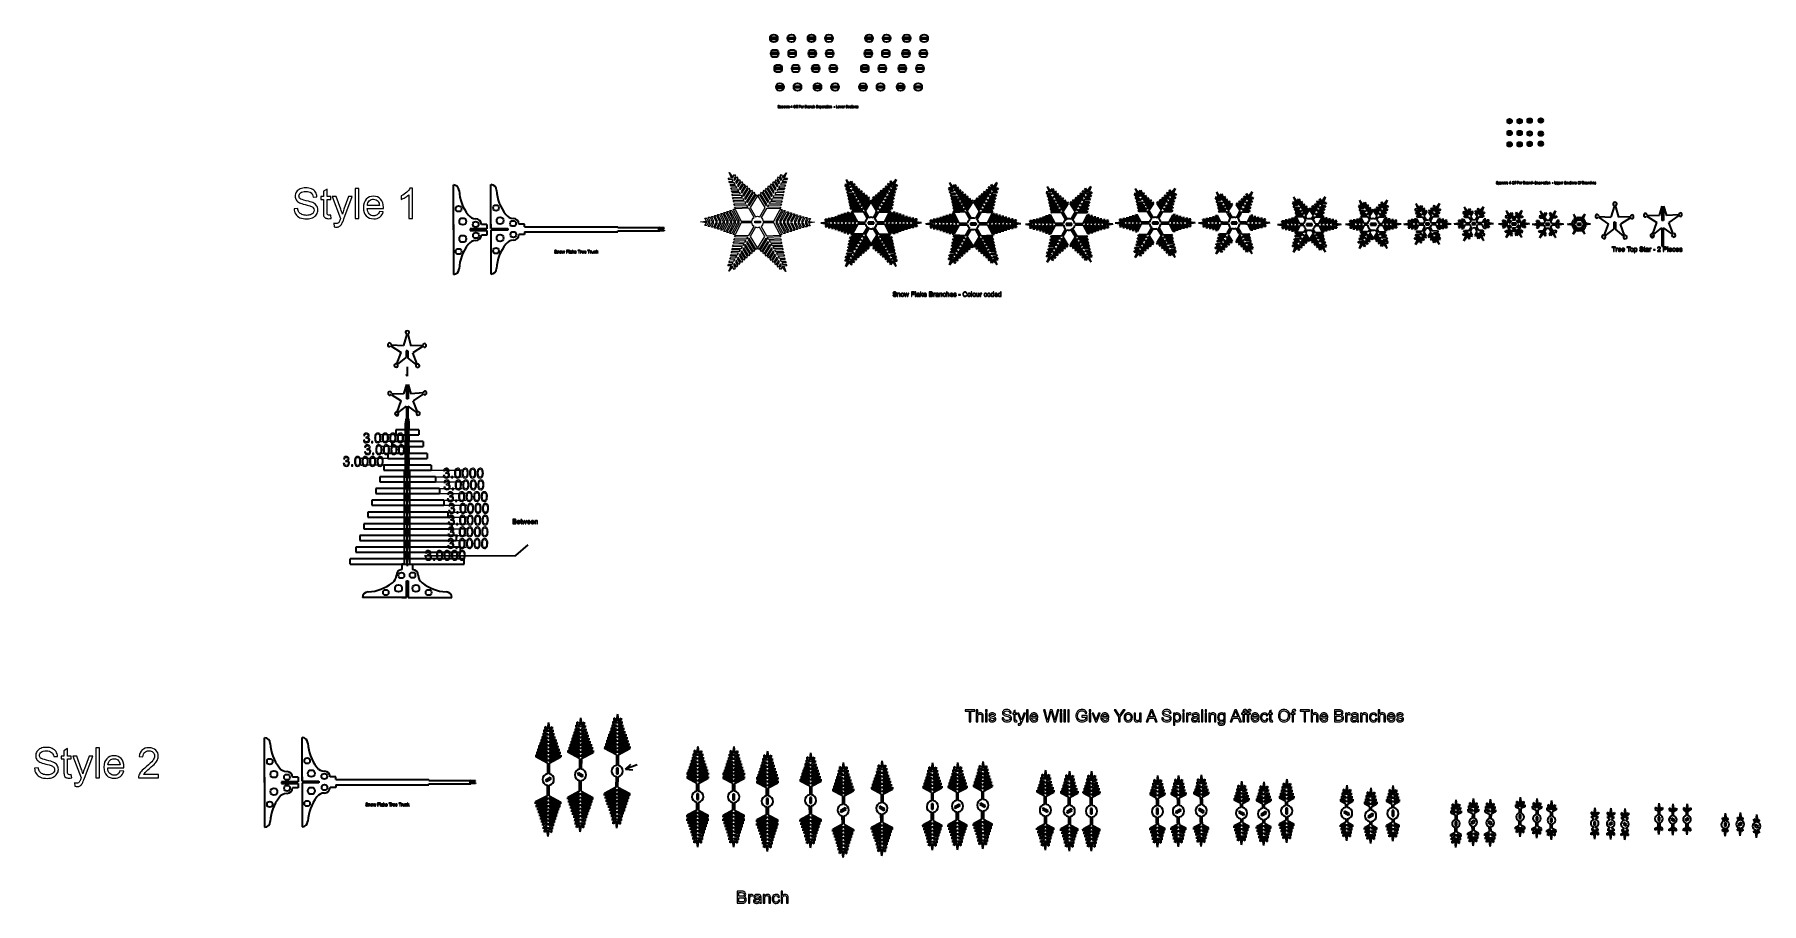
# Model space of a CAD drawing. Header units: centimetres. Extents: x -208 to 206, y -104 to 104.
import ezdxf

# ---------------------------------------------------------------- set-up
doc = ezdxf.new("R2010")
doc.units = ezdxf.units.CM
doc.header["$MEASUREMENT"] = 0
doc.layers.add('#Layer 1', color=7, linetype='Continuous')

msp = doc.modelspace()

# ---------------------------------------------------------------- linework, layer by layer
at = {"layer": '#Layer 1', "color": 250, "lineweight": 35}
for points in [[(-29.94815, 102.99706), (-29.94815, 103.63658), (-30.21292, 103.90135), (-30.85244, 103.90135), (-30.85244, 103.90135), (-31.49174, 103.90135), (-31.7565, 103.63658), (-31.7565, 102.99706), (-31.7565, 102.99706), (-31.7565, 102.35776), (-31.49174, 102.09277), (-30.85244, 102.09277), (-30.85244, 102.09277), (-30.21292, 102.09277), (-29.94815, 102.35776), (-29.94815, 102.99706)], [(-25.74793, 102.99706), (-25.74793, 103.63658), (-26.0127, 103.90135), (-26.65199, 103.90135), (-26.65199, 103.90135), (-27.29151, 103.90135), (-27.55628, 103.63658), (-27.55628, 102.99706), (-27.55628, 102.99706), (-27.55628, 102.35776), (-27.29151, 102.09277), (-26.65199, 102.09277), (-26.65199, 102.09277), (-26.0127, 102.09277), (-25.74793, 102.35776), (-25.74793, 102.99706)], [(-20.93484, 102.99706), (-20.93484, 103.63658), (-21.19983, 103.90135), (-21.83913, 103.90135), (-21.83913, 103.90135), (-22.47865, 103.90135), (-22.74342, 103.63658), (-22.74342, 102.99706), (-22.74342, 102.99706), (-22.74342, 102.35776), (-22.47865, 102.09277), (-21.83913, 102.09277), (-21.83913, 102.09277), (-21.19983, 102.09277), (-20.93484, 102.35776), (-20.93484, 102.99706)], [(-16.73462, 102.99706), (-16.73462, 103.63658), (-16.99961, 103.90135), (-17.6389, 103.90135), (-17.6389, 103.90135), (-18.27842, 103.90135), (-18.54319, 103.63658), (-18.54319, 102.99706), (-18.54319, 102.99706), (-18.54319, 102.35776), (-18.27842, 102.09277), (-17.6389, 102.09277), (-17.6389, 102.09277), (-16.99961, 102.09277), (-16.73462, 102.35776), (-16.73462, 102.99706)], [(-7.12479, 102.99706), (-7.12479, 103.63658), (-7.38956, 103.90135), (-8.02908, 103.90135), (-8.02908, 103.90135), (-8.66838, 103.90135), (-8.93314, 103.63658), (-8.93314, 102.99706), (-8.93314, 102.99706), (-8.93314, 102.35776), (-8.66838, 102.09277), (-8.02908, 102.09277), (-8.02908, 102.09277), (-7.38956, 102.09277), (-7.12479, 102.35776), (-7.12479, 102.99706)], [(-2.92457, 102.99706), (-2.92457, 103.63658), (-3.18934, 103.90135), (-3.82863, 103.90135), (-3.82863, 103.90135), (-4.46815, 103.90135), (-4.73292, 103.63658), (-4.73292, 102.99706), (-4.73292, 102.99706), (-4.73292, 102.35776), (-4.46815, 102.09277), (-3.82863, 102.09277), (-3.82863, 102.09277), (-3.18934, 102.09277), (-2.92457, 102.35776), (-2.92457, 102.99706)], [(1.88852, 102.99706), (1.88852, 103.63658), (1.62353, 103.90135), (0.98423, 103.90135), (0.98423, 103.90135), (0.34471, 103.90135), (0.07994, 103.63658), (0.07994, 102.99706), (0.07994, 102.99706), (0.07994, 102.35776), (0.34471, 102.09277), (0.98423, 102.09277), (0.98423, 102.09277), (1.62353, 102.09277), (1.88852, 102.35776), (1.88852, 102.99706)], [(6.08874, 102.99706), (6.08874, 103.63658), (5.82375, 103.90135), (5.18446, 103.90135), (5.18446, 103.90135), (4.54494, 103.90135), (4.28017, 103.63658), (4.28017, 102.99706), (4.28017, 102.99706), (4.28017, 102.35776), (4.54494, 102.09277), (5.18446, 102.09277), (5.18446, 102.09277), (5.82375, 102.09277), (6.08874, 102.35776), (6.08874, 102.99706)], [(-29.76626, 99.37005), (-29.76626, 100.00957), (-30.03103, 100.27434), (-30.67055, 100.27434), (-30.67055, 100.27434), (-31.30985, 100.27434), (-31.57484, 100.00957), (-31.57484, 99.37005), (-31.57484, 99.37005), (-31.57484, 98.73053), (-31.30985, 98.46576), (-30.67055, 98.46576), (-30.67055, 98.46576), (-30.03103, 98.46576), (-29.76626, 98.73053), (-29.76626, 99.37005)], [(-25.56582, 99.37005), (-25.56582, 100.00957), (-25.83081, 100.27434), (-26.47033, 100.27434), (-26.47033, 100.27434), (-27.10962, 100.27434), (-27.37439, 100.00957), (-27.37439, 99.37005), (-27.37439, 99.37005), (-27.37439, 98.73053), (-27.10962, 98.46576), (-26.47033, 98.46576), (-26.47033, 98.46576), (-25.83081, 98.46576), (-25.56582, 98.73053), (-25.56582, 99.37005)], [(-20.75318, 99.37005), (-20.75318, 100.00957), (-21.01794, 100.27434), (-21.65724, 100.27434), (-21.65724, 100.27434), (-22.29676, 100.27434), (-22.56153, 100.00957), (-22.56153, 99.37005), (-22.56153, 99.37005), (-22.56153, 98.73053), (-22.29676, 98.46576), (-21.65724, 98.46576), (-21.65724, 98.46576), (-21.01794, 98.46576), (-20.75318, 98.73053), (-20.75318, 99.37005)], [(-16.55273, 99.37005), (-16.55273, 100.00957), (-16.8175, 100.27434), (-17.45702, 100.27434), (-17.45702, 100.27434), (-18.09631, 100.27434), (-18.3613, 100.00957), (-18.3613, 99.37005), (-18.3613, 99.37005), (-18.3613, 98.73053), (-18.09631, 98.46576), (-17.45702, 98.46576), (-17.45702, 98.46576), (-16.8175, 98.46576), (-16.55273, 98.73053), (-16.55273, 99.37005)], [(-7.30646, 99.37005), (-7.30646, 100.00957), (-7.57145, 100.27434), (-8.21074, 100.27434), (-8.21074, 100.27434), (-8.85026, 100.27434), (-9.11503, 100.00957), (-9.11503, 99.37005), (-9.11503, 99.37005), (-9.11503, 98.73053), (-8.85026, 98.46576), (-8.21074, 98.46576), (-8.21074, 98.46576), (-7.57145, 98.46576), (-7.30646, 98.73053), (-7.30646, 99.37005)], [(-3.10623, 99.37005), (-3.10623, 100.00957), (-3.37122, 100.27434), (-4.01052, 100.27434), (-4.01052, 100.27434), (-4.65004, 100.27434), (-4.91481, 100.00957), (-4.91481, 99.37005), (-4.91481, 99.37005), (-4.91481, 98.73053), (-4.65004, 98.46576), (-4.01052, 98.46576), (-4.01052, 98.46576), (-3.37122, 98.46576), (-3.10623, 98.73053), (-3.10623, 99.37005)], [(1.70663, 99.37005), (1.70663, 100.00957), (1.44164, 100.27434), (0.80234, 100.27434), (0.80234, 100.27434), (0.16282, 100.27434), (-0.10194, 100.00957), (-0.10194, 99.37005), (-0.10194, 99.37005), (-0.10194, 98.73053), (0.16282, 98.46576), (0.80234, 98.46576), (0.80234, 98.46576), (1.44164, 98.46576), (1.70663, 98.73053), (1.70663, 99.37005)], [(5.90686, 99.37005), (5.90686, 100.00957), (5.64209, 100.27434), (5.00257, 100.27434), (5.00257, 100.27434), (4.36327, 100.27434), (4.09828, 100.00957), (4.09828, 99.37005), (4.09828, 99.37005), (4.09828, 98.73053), (4.36327, 98.46576), (5.00257, 98.46576), (5.00257, 98.46576), (5.64209, 98.46576), (5.90686, 98.73053), (5.90686, 99.37005)], [(-28.9191, 95.77284), (-28.9191, 96.41236), (-29.18409, 96.67712), (-29.82338, 96.67712), (-29.82338, 96.67712), (-30.4629, 96.67712), (-30.72767, 96.41236), (-30.72767, 95.77284), (-30.72767, 95.77284), (-30.72767, 95.13354), (-30.4629, 94.86877), (-29.82338, 94.86877), (-29.82338, 94.86877), (-29.18409, 94.86877), (-28.9191, 95.13354), (-28.9191, 95.77284)], [(-24.71887, 95.77284), (-24.71887, 96.41236), (-24.98386, 96.67712), (-25.62316, 96.67712), (-25.62316, 96.67712), (-26.26268, 96.67712), (-26.52745, 96.41236), (-26.52745, 95.77284), (-26.52745, 95.77284), (-26.52745, 95.13354), (-26.26268, 94.86877), (-25.62316, 94.86877), (-25.62316, 94.86877), (-24.98386, 94.86877), (-24.71887, 95.13354), (-24.71887, 95.77284)], [(-19.90601, 95.77284), (-19.90601, 96.41236), (-20.17078, 96.67712), (-20.8103, 96.67712), (-20.8103, 96.67712), (-21.44959, 96.67712), (-21.71458, 96.41236), (-21.71458, 95.77284), (-21.71458, 95.77284), (-21.71458, 95.13354), (-21.44959, 94.86877), (-20.8103, 94.86877), (-20.8103, 94.86877), (-20.17078, 94.86877), (-19.90601, 95.13354), (-19.90601, 95.77284)], [(-15.70578, 95.77284), (-15.70578, 96.41236), (-15.97055, 96.67712), (-16.61007, 96.67712), (-16.61007, 96.67712), (-17.24937, 96.67712), (-17.51436, 96.41236), (-17.51436, 95.77284), (-17.51436, 95.77284), (-17.51436, 95.13354), (-17.24937, 94.86877), (-16.61007, 94.86877), (-16.61007, 94.86877), (-15.97055, 94.86877), (-15.70578, 95.13354), (-15.70578, 95.77284)], [(-8.15362, 95.77284), (-8.15362, 96.41236), (-8.41839, 96.67712), (-9.05791, 96.67712), (-9.05791, 96.67712), (-9.69721, 96.67712), (-9.9622, 96.41236), (-9.9622, 95.77284), (-9.9622, 95.77284), (-9.9622, 95.13354), (-9.69721, 94.86877), (-9.05791, 94.86877), (-9.05791, 94.86877), (-8.41839, 94.86877), (-8.15362, 95.13354), (-8.15362, 95.77284)], [(-3.9534, 95.77284), (-3.9534, 96.41236), (-4.21817, 96.67712), (-4.85769, 96.67712), (-4.85769, 96.67712), (-5.49698, 96.67712), (-5.76198, 96.41236), (-5.76198, 95.77284), (-5.76198, 95.77284), (-5.76198, 95.13354), (-5.49698, 94.86877), (-4.85769, 94.86877), (-4.85769, 94.86877), (-4.21817, 94.86877), (-3.9534, 95.13354), (-3.9534, 95.77284)], [(0.85969, 95.77284), (0.85969, 96.41236), (0.5947, 96.67712), (-0.0446, 96.67712), (-0.0446, 96.67712), (-0.68412, 96.67712), (-0.94889, 96.41236), (-0.94889, 95.77284), (-0.94889, 95.77284), (-0.94889, 95.13354), (-0.68412, 94.86877), (-0.0446, 94.86877), (-0.0446, 94.86877), (0.5947, 94.86877), (0.85969, 95.13354), (0.85969, 95.77284)], [(5.05991, 95.77284), (5.05991, 96.41236), (4.79492, 96.67712), (4.15562, 96.67712), (4.15562, 96.67712), (3.5161, 96.67712), (3.25134, 96.41236), (3.25134, 95.77284), (3.25134, 95.77284), (3.25134, 95.13354), (3.5161, 94.86877), (4.15562, 94.86877), (4.15562, 94.86877), (4.79492, 94.86877), (5.05991, 95.13354), (5.05991, 95.77284)], [(-28.49574, 91.32935), (-28.49574, 91.96887), (-28.7605, 92.23364), (-29.40002, 92.23364), (-29.40002, 92.23364), (-30.03932, 92.23364), (-30.30409, 91.96887), (-30.30409, 91.32935), (-30.30409, 91.32935), (-30.30409, 90.69005), (-30.03932, 90.42506), (-29.40002, 90.42506), (-29.40002, 90.42506), (-28.7605, 90.42506), (-28.49574, 90.69005), (-28.49574, 91.32935)], [(-24.29529, 91.32935), (-24.29529, 91.96887), (-24.56028, 92.23364), (-25.19958, 92.23364), (-25.19958, 92.23364), (-25.8391, 92.23364), (-26.10386, 91.96887), (-26.10386, 91.32935), (-26.10386, 91.32935), (-26.10386, 90.69005), (-25.8391, 90.42506), (-25.19958, 90.42506), (-25.19958, 90.42506), (-24.56028, 90.42506), (-24.29529, 90.69005), (-24.29529, 91.32935)], [(-19.48242, 91.32935), (-19.48242, 91.96887), (-19.74742, 92.23364), (-20.38671, 92.23364), (-20.38671, 92.23364), (-21.02623, 92.23364), (-21.291, 91.96887), (-21.291, 91.32935), (-21.291, 91.32935), (-21.291, 90.69005), (-21.02623, 90.42506), (-20.38671, 90.42506), (-20.38671, 90.42506), (-19.74742, 90.42506), (-19.48242, 90.69005), (-19.48242, 91.32935)], [(-15.2822, 91.32935), (-15.2822, 91.96887), (-15.54719, 92.23364), (-16.18649, 92.23364), (-16.18649, 92.23364), (-16.82601, 92.23364), (-17.09078, 91.96887), (-17.09078, 91.32935), (-17.09078, 91.32935), (-17.09078, 90.69005), (-16.82601, 90.42506), (-16.18649, 90.42506), (-16.18649, 90.42506), (-15.54719, 90.42506), (-15.2822, 90.69005), (-15.2822, 91.32935)], [(-8.57721, 91.32935), (-8.57721, 91.96887), (-8.84198, 92.23364), (-9.4815, 92.23364), (-9.4815, 92.23364), (-10.12079, 92.23364), (-10.38556, 91.96887), (-10.38556, 91.32935), (-10.38556, 91.32935), (-10.38556, 90.69005), (-10.12079, 90.42506), (-9.4815, 90.42506), (-9.4815, 90.42506), (-8.84198, 90.42506), (-8.57721, 90.69005), (-8.57721, 91.32935)], [(-4.37698, 91.32935), (-4.37698, 91.96887), (-4.64175, 92.23364), (-5.28105, 92.23364), (-5.28105, 92.23364), (-5.92057, 92.23364), (-6.18534, 91.96887), (-6.18534, 91.32935), (-6.18534, 91.32935), (-6.18534, 90.69005), (-5.92057, 90.42506), (-5.28105, 90.42506), (-5.28105, 90.42506), (-4.64175, 90.42506), (-4.37698, 90.69005), (-4.37698, 91.32935)], [(0.4361, 91.32935), (0.4361, 91.96887), (0.17134, 92.23364), (-0.46818, 92.23364), (-0.46818, 92.23364), (-1.1077, 92.23364), (-1.37247, 91.96887), (-1.37247, 91.32935), (-1.37247, 91.32935), (-1.37247, 90.69005), (-1.1077, 90.42506), (-0.46818, 90.42506), (-0.46818, 90.42506), (0.17134, 90.42506), (0.4361, 90.69005), (0.4361, 91.32935)], [(4.63633, 91.32935), (4.63633, 91.96887), (4.37134, 92.23364), (3.73204, 92.23364), (3.73204, 92.23364), (3.09252, 92.23364), (2.82775, 91.96887), (2.82775, 91.32935), (2.82775, 91.32935), (2.82775, 90.69005), (3.09252, 90.42506), (3.73204, 90.42506), (3.73204, 90.42506), (4.37134, 90.42506), (4.63633, 90.69005), (4.63633, 91.32935)], [(146.06276, 83.13968), (146.06276, 83.51847), (145.90574, 83.67549), (145.52695, 83.67549), (145.52695, 83.67549), (145.14794, 83.67549), (144.99092, 83.51847), (144.99092, 83.13968), (144.99092, 83.13968), (144.99092, 82.76068), (145.14794, 82.60388), (145.52695, 82.60388), (145.52695, 82.60388), (145.90574, 82.60388), (146.06276, 82.76068), (146.06276, 83.13968)], [(148.47457, 83.13968), (148.47457, 83.51847), (148.31754, 83.67549), (147.93876, 83.67549), (147.93876, 83.67549), (147.55975, 83.67549), (147.40273, 83.51847), (147.40273, 83.13968), (147.40273, 83.13968), (147.40273, 82.76068), (147.55975, 82.60388), (147.93876, 82.60388), (147.93876, 82.60388), (148.31754, 82.60388), (148.47457, 82.76068), (148.47457, 83.13968)], [(150.88638, 83.24922), (150.88638, 83.628), (150.72935, 83.78503), (150.35034, 83.78503), (150.35034, 83.78503), (149.97156, 83.78503), (149.81454, 83.628), (149.81454, 83.24922), (149.81454, 83.24922), (149.81454, 82.87021), (149.97156, 82.71341), (150.35034, 82.71341), (150.35034, 82.71341), (150.72935, 82.71341), (150.88638, 82.87021), (150.88638, 83.24922)], [(153.56676, 83.29492), (153.56676, 83.67392), (153.40974, 83.83095), (153.03073, 83.83095), (153.03073, 83.83095), (152.65194, 83.83095), (152.49492, 83.67392), (152.49492, 83.29492), (152.49492, 83.29492), (152.49492, 82.91591), (152.65194, 82.75911), (153.03073, 82.75911), (153.03073, 82.75911), (153.40974, 82.75911), (153.56676, 82.91591), (153.56676, 83.29492)], [(146.06276, 80.29264), (146.06276, 80.67165), (145.90574, 80.82845), (145.52695, 80.82845), (145.52695, 80.82845), (145.14794, 80.82845), (144.99092, 80.67165), (144.99092, 80.29264), (144.99092, 80.29264), (144.99092, 79.91386), (145.14794, 79.75684), (145.52695, 79.75684), (145.52695, 79.75684), (145.90574, 79.75684), (146.06276, 79.91386), (146.06276, 80.29264)], [(148.47457, 80.29264), (148.47457, 80.67165), (148.31754, 80.82845), (147.93876, 80.82845), (147.93876, 80.82845), (147.55975, 80.82845), (147.40273, 80.67165), (147.40273, 80.29264), (147.40273, 80.29264), (147.40273, 79.91386), (147.55975, 79.75684), (147.93876, 79.75684), (147.93876, 79.75684), (148.31754, 79.75684), (148.47457, 79.91386), (148.47457, 80.29264)], [(150.88638, 80.18311), (150.88638, 80.56212), (150.72935, 80.71914), (150.35034, 80.71914), (150.35034, 80.71914), (149.97156, 80.71914), (149.81454, 80.56212), (149.81454, 80.18311), (149.81454, 80.18311), (149.81454, 79.80432), (149.97156, 79.6473), (150.35034, 79.6473), (150.35034, 79.6473), (150.72935, 79.6473), (150.88638, 79.80432), (150.88638, 80.18311)], [(153.56676, 80.13741), (153.56676, 80.51642), (153.40974, 80.67322), (153.03073, 80.67322), (153.03073, 80.67322), (152.65194, 80.67322), (152.49492, 80.51642), (152.49492, 80.13741), (152.49492, 80.13741), (152.49492, 79.7584), (152.65194, 79.6016), (153.03073, 79.6016), (153.03073, 79.6016), (153.40974, 79.6016), (153.56676, 79.7584), (153.56676, 80.13741)], [(146.06276, 77.58112), (146.06276, 77.96013), (145.90574, 78.11716), (145.52695, 78.11716), (145.52695, 78.11716), (145.14794, 78.11716), (144.99092, 77.96013), (144.99092, 77.58112), (144.99092, 77.58112), (144.99092, 77.20234), (145.14794, 77.04532), (145.52695, 77.04532), (145.52695, 77.04532), (145.90574, 77.04532), (146.06276, 77.20234), (146.06276, 77.58112)], [(148.47457, 77.58112), (148.47457, 77.96013), (148.31754, 78.11716), (147.93876, 78.11716), (147.93876, 78.11716), (147.55975, 78.11716), (147.40273, 77.96013), (147.40273, 77.58112), (147.40273, 77.58112), (147.40273, 77.20234), (147.55975, 77.04532), (147.93876, 77.04532), (147.93876, 77.04532), (148.31754, 77.04532), (148.47457, 77.20234), (148.47457, 77.58112)], [(150.88638, 77.69066), (150.88638, 78.06967), (150.72935, 78.22669), (150.35034, 78.22669), (150.35034, 78.22669), (149.97156, 78.22669), (149.81454, 78.06967), (149.81454, 77.69066), (149.81454, 77.69066), (149.81454, 77.31188), (149.97156, 77.15485), (150.35034, 77.15485), (150.35034, 77.15485), (150.72935, 77.15485), (150.88638, 77.31188), (150.88638, 77.69066)], [(153.56676, 77.73658), (153.56676, 78.11536), (153.40974, 78.27239), (153.03073, 78.27239), (153.03073, 78.27239), (152.65194, 78.27239), (152.49492, 78.11536), (152.49492, 77.73658), (152.49492, 77.73658), (152.49492, 77.35757), (152.65194, 77.20055), (153.03073, 77.20055), (153.03073, 77.20055), (153.40974, 77.20055), (153.56676, 77.35757), (153.56676, 77.73658)]]:
    msp.add_open_spline(points, degree=3, knots=[0, 0, 0, 0, 0.2, 0.2, 0.2, 0.2, 0.4, 0.4, 0.4, 0.4, 0.6, 0.6, 0.6, 0.6, 1, 1, 1, 1], dxfattribs=at)
for points in [[(-30.85244, 103.19799), (-30.85244, 103.19799), (-31.5222, 103.19799), (-31.5222, 103.19799)], [(-31.5222, 103.19799), (-31.5222, 103.19799), (-31.5222, 102.79613), (-31.5222, 102.79613)], [(-31.5222, 102.79613), (-31.5222, 102.79613), (-30.18246, 102.79613), (-30.18246, 102.79613)], [(-30.67055, 99.57098), (-30.67055, 99.57098), (-31.34031, 99.57098), (-31.34031, 99.57098)], [(-31.34031, 99.57098), (-31.34031, 99.57098), (-31.34031, 99.16912), (-31.34031, 99.16912)], [(-30.18246, 103.19799), (-30.18246, 103.19799), (-30.85244, 103.19799), (-30.85244, 103.19799)], [(-30.00057, 99.57098), (-30.00057, 99.57098), (-30.67055, 99.57098), (-30.67055, 99.57098)], [(-30.18246, 102.79613), (-30.18246, 102.79613), (-30.18246, 103.19799), (-30.18246, 103.19799)], [(-30.00057, 99.16912), (-30.00057, 99.16912), (-30.00057, 99.57098), (-30.00057, 99.57098)], [(-27.32198, 102.79613), (-27.32198, 102.79613), (-27.32198, 103.19799), (-27.32198, 103.19799)], [(-27.32198, 103.19799), (-27.32198, 103.19799), (-26.65199, 103.19799), (-26.65199, 103.19799)], [(-25.98223, 102.79613), (-25.98223, 102.79613), (-27.32198, 102.79613), (-27.32198, 102.79613)], [(-27.14009, 99.16912), (-27.14009, 99.16912), (-27.14009, 99.57098), (-27.14009, 99.57098)], [(-27.14009, 99.57098), (-27.14009, 99.57098), (-26.47033, 99.57098), (-26.47033, 99.57098)], [(-26.65199, 103.19799), (-26.65199, 103.19799), (-25.98223, 103.19799), (-25.98223, 103.19799)], [(-26.47033, 99.57098), (-26.47033, 99.57098), (-25.80034, 99.57098), (-25.80034, 99.57098)], [(-25.98223, 103.19799), (-25.98223, 103.19799), (-25.98223, 102.79613), (-25.98223, 102.79613)], [(-25.80034, 99.57098), (-25.80034, 99.57098), (-25.80034, 99.16912), (-25.80034, 99.16912)], [(-21.83913, 103.19799), (-21.83913, 103.19799), (-22.50889, 103.19799), (-22.50889, 103.19799)], [(-22.50889, 103.19799), (-22.50889, 103.19799), (-22.50889, 102.79613), (-22.50889, 102.79613)], [(-22.50889, 102.79613), (-22.50889, 102.79613), (-21.16937, 102.79613), (-21.16937, 102.79613)], [(-21.65724, 99.57098), (-21.65724, 99.57098), (-22.327, 99.57098), (-22.327, 99.57098)], [(-22.327, 99.57098), (-22.327, 99.57098), (-22.327, 99.16912), (-22.327, 99.16912)], [(-21.16937, 103.19799), (-21.16937, 103.19799), (-21.83913, 103.19799), (-21.83913, 103.19799)], [(-20.98748, 99.57098), (-20.98748, 99.57098), (-21.65724, 99.57098), (-21.65724, 99.57098)], [(-21.16937, 102.79613), (-21.16937, 102.79613), (-21.16937, 103.19799), (-21.16937, 103.19799)], [(-20.98748, 99.16912), (-20.98748, 99.16912), (-20.98748, 99.57098), (-20.98748, 99.57098)], [(-18.30866, 102.79613), (-18.30866, 102.79613), (-18.30866, 103.19799), (-18.30866, 103.19799)], [(-18.30866, 103.19799), (-18.30866, 103.19799), (-17.6389, 103.19799), (-17.6389, 103.19799)], [(-16.96914, 102.79613), (-16.96914, 102.79613), (-18.30866, 102.79613), (-18.30866, 102.79613)], [(-18.12678, 99.16912), (-18.12678, 99.16912), (-18.12678, 99.57098), (-18.12678, 99.57098)], [(-18.12678, 99.57098), (-18.12678, 99.57098), (-17.45702, 99.57098), (-17.45702, 99.57098)], [(-17.6389, 103.19799), (-17.6389, 103.19799), (-16.96914, 103.19799), (-16.96914, 103.19799)], [(-17.45702, 99.57098), (-17.45702, 99.57098), (-16.78726, 99.57098), (-16.78726, 99.57098)], [(-16.96914, 103.19799), (-16.96914, 103.19799), (-16.96914, 102.79613), (-16.96914, 102.79613)], [(-16.78726, 99.57098), (-16.78726, 99.57098), (-16.78726, 99.16912), (-16.78726, 99.16912)], [(-8.21074, 99.57098), (-8.21074, 99.57098), (-8.88073, 99.57098), (-8.88073, 99.57098)], [(-8.88073, 99.57098), (-8.88073, 99.57098), (-8.88073, 99.16912), (-8.88073, 99.16912)], [(-8.02908, 103.19799), (-8.02908, 103.19799), (-8.69884, 103.19799), (-8.69884, 103.19799)], [(-8.69884, 103.19799), (-8.69884, 103.19799), (-8.69884, 102.79613), (-8.69884, 102.79613)], [(-8.69884, 102.79613), (-8.69884, 102.79613), (-7.3591, 102.79613), (-7.3591, 102.79613)], [(-7.54098, 99.57098), (-7.54098, 99.57098), (-8.21074, 99.57098), (-8.21074, 99.57098)], [(-7.3591, 103.19799), (-7.3591, 103.19799), (-8.02908, 103.19799), (-8.02908, 103.19799)], [(-7.54098, 99.16912), (-7.54098, 99.16912), (-7.54098, 99.57098), (-7.54098, 99.57098)], [(-7.3591, 102.79613), (-7.3591, 102.79613), (-7.3591, 103.19799), (-7.3591, 103.19799)], [(-4.6805, 99.16912), (-4.6805, 99.16912), (-4.6805, 99.57098), (-4.6805, 99.57098)], [(-4.6805, 99.57098), (-4.6805, 99.57098), (-4.01052, 99.57098), (-4.01052, 99.57098)], [(-4.49862, 102.79613), (-4.49862, 102.79613), (-4.49862, 103.19799), (-4.49862, 103.19799)], [(-4.49862, 103.19799), (-4.49862, 103.19799), (-3.82863, 103.19799), (-3.82863, 103.19799)], [(-3.15887, 102.79613), (-3.15887, 102.79613), (-4.49862, 102.79613), (-4.49862, 102.79613)], [(-4.01052, 99.57098), (-4.01052, 99.57098), (-3.34076, 99.57098), (-3.34076, 99.57098)], [(-3.82863, 103.19799), (-3.82863, 103.19799), (-3.15887, 103.19799), (-3.15887, 103.19799)], [(-3.34076, 99.57098), (-3.34076, 99.57098), (-3.34076, 99.16912), (-3.34076, 99.16912)], [(-3.15887, 103.19799), (-3.15887, 103.19799), (-3.15887, 102.79613), (-3.15887, 102.79613)], [(0.80234, 99.57098), (0.80234, 99.57098), (0.13258, 99.57098), (0.13258, 99.57098)], [(0.13258, 99.57098), (0.13258, 99.57098), (0.13258, 99.16912), (0.13258, 99.16912)], [(0.98423, 103.19799), (0.98423, 103.19799), (0.31447, 103.19799), (0.31447, 103.19799)], [(0.31447, 103.19799), (0.31447, 103.19799), (0.31447, 102.79613), (0.31447, 102.79613)], [(0.31447, 102.79613), (0.31447, 102.79613), (1.65399, 102.79613), (1.65399, 102.79613)], [(1.4721, 99.57098), (1.4721, 99.57098), (0.80234, 99.57098), (0.80234, 99.57098)], [(1.65399, 103.19799), (1.65399, 103.19799), (0.98423, 103.19799), (0.98423, 103.19799)], [(1.4721, 99.16912), (1.4721, 99.16912), (1.4721, 99.57098), (1.4721, 99.57098)], [(1.65399, 102.79613), (1.65399, 102.79613), (1.65399, 103.19799), (1.65399, 103.19799)], [(4.33281, 99.16912), (4.33281, 99.16912), (4.33281, 99.57098), (4.33281, 99.57098)], [(4.33281, 99.57098), (4.33281, 99.57098), (5.00257, 99.57098), (5.00257, 99.57098)], [(4.5147, 102.79613), (4.5147, 102.79613), (4.5147, 103.19799), (4.5147, 103.19799)], [(4.5147, 103.19799), (4.5147, 103.19799), (5.18446, 103.19799), (5.18446, 103.19799)], [(5.85422, 102.79613), (5.85422, 102.79613), (4.5147, 102.79613), (4.5147, 102.79613)], [(5.00257, 99.57098), (5.00257, 99.57098), (5.67233, 99.57098), (5.67233, 99.57098)], [(5.18446, 103.19799), (5.18446, 103.19799), (5.85422, 103.19799), (5.85422, 103.19799)], [(5.67233, 99.57098), (5.67233, 99.57098), (5.67233, 99.16912), (5.67233, 99.16912)], [(5.85422, 103.19799), (5.85422, 103.19799), (5.85422, 102.79613), (5.85422, 102.79613)], [(-31.34031, 99.16912), (-31.34031, 99.16912), (-30.00057, 99.16912), (-30.00057, 99.16912)], [(-29.82338, 95.97376), (-29.82338, 95.97376), (-30.49337, 95.97376), (-30.49337, 95.97376)], [(-30.49337, 95.97376), (-30.49337, 95.97376), (-30.49337, 95.57191), (-30.49337, 95.57191)], [(-30.49337, 95.57191), (-30.49337, 95.57191), (-29.15362, 95.57191), (-29.15362, 95.57191)], [(-29.15362, 95.97376), (-29.15362, 95.97376), (-29.82338, 95.97376), (-29.82338, 95.97376)], [(-29.15362, 95.57191), (-29.15362, 95.57191), (-29.15362, 95.97376), (-29.15362, 95.97376)], [(-25.80034, 99.16912), (-25.80034, 99.16912), (-27.14009, 99.16912), (-27.14009, 99.16912)], [(-26.29292, 95.57191), (-26.29292, 95.57191), (-26.29292, 95.97376), (-26.29292, 95.97376)], [(-26.29292, 95.97376), (-26.29292, 95.97376), (-25.62316, 95.97376), (-25.62316, 95.97376)], [(-24.9534, 95.57191), (-24.9534, 95.57191), (-26.29292, 95.57191), (-26.29292, 95.57191)], [(-25.62316, 95.97376), (-25.62316, 95.97376), (-24.9534, 95.97376), (-24.9534, 95.97376)], [(-24.9534, 95.97376), (-24.9534, 95.97376), (-24.9534, 95.57191), (-24.9534, 95.57191)], [(-22.327, 99.16912), (-22.327, 99.16912), (-20.98748, 99.16912), (-20.98748, 99.16912)], [(-20.8103, 95.97376), (-20.8103, 95.97376), (-21.48006, 95.97376), (-21.48006, 95.97376)], [(-21.48006, 95.97376), (-21.48006, 95.97376), (-21.48006, 95.57191), (-21.48006, 95.57191)], [(-21.48006, 95.57191), (-21.48006, 95.57191), (-20.14031, 95.57191), (-20.14031, 95.57191)], [(-20.14031, 95.97376), (-20.14031, 95.97376), (-20.8103, 95.97376), (-20.8103, 95.97376)], [(-20.14031, 95.57191), (-20.14031, 95.57191), (-20.14031, 95.97376), (-20.14031, 95.97376)], [(-16.78726, 99.16912), (-16.78726, 99.16912), (-18.12678, 99.16912), (-18.12678, 99.16912)], [(-17.27983, 95.57191), (-17.27983, 95.57191), (-17.27983, 95.97376), (-17.27983, 95.97376)], [(-17.27983, 95.97376), (-17.27983, 95.97376), (-16.61007, 95.97376), (-16.61007, 95.97376)], [(-15.94009, 95.57191), (-15.94009, 95.57191), (-17.27983, 95.57191), (-17.27983, 95.57191)], [(-16.61007, 95.97376), (-16.61007, 95.97376), (-15.94009, 95.97376), (-15.94009, 95.97376)], [(-15.94009, 95.97376), (-15.94009, 95.97376), (-15.94009, 95.57191), (-15.94009, 95.57191)], [(-9.05791, 95.97376), (-9.05791, 95.97376), (-9.72767, 95.97376), (-9.72767, 95.97376)], [(-9.72767, 95.97376), (-9.72767, 95.97376), (-9.72767, 95.57191), (-9.72767, 95.57191)], [(-9.72767, 95.57191), (-9.72767, 95.57191), (-8.38815, 95.57191), (-8.38815, 95.57191)], [(-8.38815, 95.97376), (-8.38815, 95.97376), (-9.05791, 95.97376), (-9.05791, 95.97376)], [(-8.88073, 99.16912), (-8.88073, 99.16912), (-7.54098, 99.16912), (-7.54098, 99.16912)], [(-8.38815, 95.57191), (-8.38815, 95.57191), (-8.38815, 95.97376), (-8.38815, 95.97376)], [(-5.52745, 95.57191), (-5.52745, 95.57191), (-5.52745, 95.97376), (-5.52745, 95.97376)], [(-5.52745, 95.97376), (-5.52745, 95.97376), (-4.85769, 95.97376), (-4.85769, 95.97376)], [(-4.1877, 95.57191), (-4.1877, 95.57191), (-5.52745, 95.57191), (-5.52745, 95.57191)], [(-4.85769, 95.97376), (-4.85769, 95.97376), (-4.1877, 95.97376), (-4.1877, 95.97376)], [(-3.34076, 99.16912), (-3.34076, 99.16912), (-4.6805, 99.16912), (-4.6805, 99.16912)], [(-4.1877, 95.97376), (-4.1877, 95.97376), (-4.1877, 95.57191), (-4.1877, 95.57191)], [(-0.0446, 95.97376), (-0.0446, 95.97376), (-0.71458, 95.97376), (-0.71458, 95.97376)], [(-0.71458, 95.97376), (-0.71458, 95.97376), (-0.71458, 95.57191), (-0.71458, 95.57191)], [(-0.71458, 95.57191), (-0.71458, 95.57191), (0.62516, 95.57191), (0.62516, 95.57191)], [(0.62516, 95.97376), (0.62516, 95.97376), (-0.0446, 95.97376), (-0.0446, 95.97376)], [(0.13258, 99.16912), (0.13258, 99.16912), (1.4721, 99.16912), (1.4721, 99.16912)], [(0.62516, 95.57191), (0.62516, 95.57191), (0.62516, 95.97376), (0.62516, 95.97376)], [(3.48564, 95.57191), (3.48564, 95.57191), (3.48564, 95.97376), (3.48564, 95.97376)], [(3.48564, 95.97376), (3.48564, 95.97376), (4.15562, 95.97376), (4.15562, 95.97376)], [(4.82538, 95.57191), (4.82538, 95.57191), (3.48564, 95.57191), (3.48564, 95.57191)], [(4.15562, 95.97376), (4.15562, 95.97376), (4.82538, 95.97376), (4.82538, 95.97376)], [(5.67233, 99.16912), (5.67233, 99.16912), (4.33281, 99.16912), (4.33281, 99.16912)], [(4.82538, 95.97376), (4.82538, 95.97376), (4.82538, 95.57191), (4.82538, 95.57191)], [(-29.40002, 91.53028), (-29.40002, 91.53028), (-30.06978, 91.53028), (-30.06978, 91.53028)], [(-30.06978, 91.53028), (-30.06978, 91.53028), (-30.06978, 91.12842), (-30.06978, 91.12842)], [(-30.06978, 91.12842), (-30.06978, 91.12842), (-28.73004, 91.12842), (-28.73004, 91.12842)], [(-28.73004, 91.53028), (-28.73004, 91.53028), (-29.40002, 91.53028), (-29.40002, 91.53028)], [(-28.73004, 91.12842), (-28.73004, 91.12842), (-28.73004, 91.53028), (-28.73004, 91.53028)], [(-25.86934, 91.12842), (-25.86934, 91.12842), (-25.86934, 91.53028), (-25.86934, 91.53028)], [(-25.86934, 91.53028), (-25.86934, 91.53028), (-25.19958, 91.53028), (-25.19958, 91.53028)], [(-24.52982, 91.12842), (-24.52982, 91.12842), (-25.86934, 91.12842), (-25.86934, 91.12842)], [(-25.19958, 91.53028), (-25.19958, 91.53028), (-24.52982, 91.53028), (-24.52982, 91.53028)], [(-24.52982, 91.53028), (-24.52982, 91.53028), (-24.52982, 91.12842), (-24.52982, 91.12842)], [(-20.38671, 91.53028), (-20.38671, 91.53028), (-21.0567, 91.53028), (-21.0567, 91.53028)], [(-21.0567, 91.53028), (-21.0567, 91.53028), (-21.0567, 91.12842), (-21.0567, 91.12842)], [(-21.0567, 91.12842), (-21.0567, 91.12842), (-19.71695, 91.12842), (-19.71695, 91.12842)], [(-19.71695, 91.53028), (-19.71695, 91.53028), (-20.38671, 91.53028), (-20.38671, 91.53028)], [(-19.71695, 91.12842), (-19.71695, 91.12842), (-19.71695, 91.53028), (-19.71695, 91.53028)], [(-16.85625, 91.12842), (-16.85625, 91.12842), (-16.85625, 91.53028), (-16.85625, 91.53028)], [(-16.85625, 91.53028), (-16.85625, 91.53028), (-16.18649, 91.53028), (-16.18649, 91.53028)], [(-15.51673, 91.12842), (-15.51673, 91.12842), (-16.85625, 91.12842), (-16.85625, 91.12842)], [(-16.18649, 91.53028), (-16.18649, 91.53028), (-15.51673, 91.53028), (-15.51673, 91.53028)], [(-15.51673, 91.53028), (-15.51673, 91.53028), (-15.51673, 91.12842), (-15.51673, 91.12842)], [(-9.4815, 91.53028), (-9.4815, 91.53028), (-10.15126, 91.53028), (-10.15126, 91.53028)], [(-10.15126, 91.53028), (-10.15126, 91.53028), (-10.15126, 91.12842), (-10.15126, 91.12842)], [(-10.15126, 91.12842), (-10.15126, 91.12842), (-8.81151, 91.12842), (-8.81151, 91.12842)], [(-8.81151, 91.53028), (-8.81151, 91.53028), (-9.4815, 91.53028), (-9.4815, 91.53028)], [(-8.81151, 91.12842), (-8.81151, 91.12842), (-8.81151, 91.53028), (-8.81151, 91.53028)], [(-5.95103, 91.12842), (-5.95103, 91.12842), (-5.95103, 91.53028), (-5.95103, 91.53028)], [(-5.95103, 91.53028), (-5.95103, 91.53028), (-5.28105, 91.53028), (-5.28105, 91.53028)], [(-4.61129, 91.12842), (-4.61129, 91.12842), (-5.95103, 91.12842), (-5.95103, 91.12842)], [(-5.28105, 91.53028), (-5.28105, 91.53028), (-4.61129, 91.53028), (-4.61129, 91.53028)], [(-4.61129, 91.53028), (-4.61129, 91.53028), (-4.61129, 91.12842), (-4.61129, 91.12842)], [(-0.46818, 91.53028), (-0.46818, 91.53028), (-1.13794, 91.53028), (-1.13794, 91.53028)], [(-1.13794, 91.53028), (-1.13794, 91.53028), (-1.13794, 91.12842), (-1.13794, 91.12842)], [(-1.13794, 91.12842), (-1.13794, 91.12842), (0.20158, 91.12842), (0.20158, 91.12842)], [(0.20158, 91.53028), (0.20158, 91.53028), (-0.46818, 91.53028), (-0.46818, 91.53028)], [(0.20158, 91.12842), (0.20158, 91.12842), (0.20158, 91.53028), (0.20158, 91.53028)], [(3.06228, 91.12842), (3.06228, 91.12842), (3.06228, 91.53028), (3.06228, 91.53028)], [(3.06228, 91.53028), (3.06228, 91.53028), (3.73204, 91.53028), (3.73204, 91.53028)], [(4.4018, 91.12842), (4.4018, 91.12842), (3.06228, 91.12842), (3.06228, 91.12842)], [(3.73204, 91.53028), (3.73204, 91.53028), (4.4018, 91.53028), (4.4018, 91.53028)], [(4.4018, 91.53028), (4.4018, 91.53028), (4.4018, 91.12842), (4.4018, 91.12842)], [(145.12487, 82.93876), (145.12487, 82.93876), (145.12487, 83.34061), (145.12487, 83.34061)], [(145.12487, 83.34061), (145.12487, 83.34061), (145.92881, 83.34061), (145.92881, 83.34061)], [(145.79463, 82.93876), (145.79463, 82.93876), (145.12487, 82.93876), (145.12487, 82.93876)], [(145.92881, 82.93876), (145.92881, 82.93876), (145.25882, 82.93876), (145.25882, 82.93876)], [(145.92881, 83.34061), (145.92881, 83.34061), (145.92881, 82.93876), (145.92881, 82.93876)], [(147.53668, 82.93876), (147.53668, 82.93876), (147.53668, 83.34061), (147.53668, 83.34061)], [(147.53668, 83.34061), (147.53668, 83.34061), (148.34062, 83.34061), (148.34062, 83.34061)], [(148.20666, 82.93876), (148.20666, 82.93876), (147.53668, 82.93876), (147.53668, 82.93876)], [(148.34062, 82.93876), (148.34062, 82.93876), (147.67063, 82.93876), (147.67063, 82.93876)], [(148.34062, 83.34061), (148.34062, 83.34061), (148.34062, 82.93876), (148.34062, 82.93876)], [(149.94871, 83.04829), (149.94871, 83.04829), (149.94871, 83.45015), (149.94871, 83.45015)], [(149.94871, 83.45015), (149.94871, 83.45015), (150.75242, 83.45015), (150.75242, 83.45015)], [(150.61847, 83.04829), (150.61847, 83.04829), (149.94871, 83.04829), (149.94871, 83.04829)], [(150.75242, 83.04829), (150.75242, 83.04829), (150.08266, 83.04829), (150.08266, 83.04829)], [(150.75242, 83.45015), (150.75242, 83.45015), (150.75242, 83.04829), (150.75242, 83.04829)], [(152.62887, 83.09399), (152.62887, 83.09399), (152.62887, 83.49584), (152.62887, 83.49584)], [(152.62887, 83.49584), (152.62887, 83.49584), (153.43258, 83.49584), (153.43258, 83.49584)], [(153.29863, 83.09399), (153.29863, 83.09399), (152.62887, 83.09399), (152.62887, 83.09399)], [(153.43258, 83.09399), (153.43258, 83.09399), (152.76282, 83.09399), (152.76282, 83.09399)], [(153.43258, 83.49584), (153.43258, 83.49584), (153.43258, 83.09399), (153.43258, 83.09399)], [(145.79463, 80.49357), (145.79463, 80.49357), (145.12487, 80.49357), (145.12487, 80.49357)], [(145.12487, 80.49357), (145.12487, 80.49357), (145.12487, 80.09172), (145.12487, 80.09172)], [(145.12487, 80.09172), (145.12487, 80.09172), (145.92881, 80.09172), (145.92881, 80.09172)], [(145.92881, 80.49357), (145.92881, 80.49357), (145.25882, 80.49357), (145.25882, 80.49357)], [(145.92881, 80.09172), (145.92881, 80.09172), (145.92881, 80.49357), (145.92881, 80.49357)], [(148.20666, 80.49357), (148.20666, 80.49357), (147.53668, 80.49357), (147.53668, 80.49357)], [(147.53668, 80.49357), (147.53668, 80.49357), (147.53668, 80.09172), (147.53668, 80.09172)], [(147.53668, 80.09172), (147.53668, 80.09172), (148.34062, 80.09172), (148.34062, 80.09172)], [(148.34062, 80.49357), (148.34062, 80.49357), (147.67063, 80.49357), (147.67063, 80.49357)], [(148.34062, 80.09172), (148.34062, 80.09172), (148.34062, 80.49357), (148.34062, 80.49357)], [(150.61847, 80.38404), (150.61847, 80.38404), (149.94871, 80.38404), (149.94871, 80.38404)], [(149.94871, 80.38404), (149.94871, 80.38404), (149.94871, 79.98218), (149.94871, 79.98218)], [(149.94871, 79.98218), (149.94871, 79.98218), (150.75242, 79.98218), (150.75242, 79.98218)], [(150.75242, 80.38404), (150.75242, 80.38404), (150.08266, 80.38404), (150.08266, 80.38404)], [(150.75242, 79.98218), (150.75242, 79.98218), (150.75242, 80.38404), (150.75242, 80.38404)], [(153.29863, 80.33834), (153.29863, 80.33834), (152.62887, 80.33834), (152.62887, 80.33834)], [(152.62887, 80.33834), (152.62887, 80.33834), (152.62887, 79.93648), (152.62887, 79.93648)], [(152.62887, 79.93648), (152.62887, 79.93648), (153.43258, 79.93648), (153.43258, 79.93648)], [(153.43258, 80.33834), (153.43258, 80.33834), (152.76282, 80.33834), (152.76282, 80.33834)], [(153.43258, 79.93648), (153.43258, 79.93648), (153.43258, 80.33834), (153.43258, 80.33834)], [(145.12487, 77.3802), (145.12487, 77.3802), (145.12487, 77.78228), (145.12487, 77.78228)], [(145.12487, 77.78228), (145.12487, 77.78228), (145.92881, 77.78228), (145.92881, 77.78228)], [(145.79463, 77.3802), (145.79463, 77.3802), (145.12487, 77.3802), (145.12487, 77.3802)], [(145.92881, 77.3802), (145.92881, 77.3802), (145.25882, 77.3802), (145.25882, 77.3802)], [(145.92881, 77.78228), (145.92881, 77.78228), (145.92881, 77.3802), (145.92881, 77.3802)], [(147.53668, 77.3802), (147.53668, 77.3802), (147.53668, 77.78228), (147.53668, 77.78228)], [(147.53668, 77.78228), (147.53668, 77.78228), (148.34062, 77.78228), (148.34062, 77.78228)], [(148.20666, 77.3802), (148.20666, 77.3802), (147.53668, 77.3802), (147.53668, 77.3802)], [(148.34062, 77.3802), (148.34062, 77.3802), (147.67063, 77.3802), (147.67063, 77.3802)], [(148.34062, 77.78228), (148.34062, 77.78228), (148.34062, 77.3802), (148.34062, 77.3802)], [(149.94871, 77.48973), (149.94871, 77.48973), (149.94871, 77.89159), (149.94871, 77.89159)], [(149.94871, 77.89159), (149.94871, 77.89159), (150.75242, 77.89159), (150.75242, 77.89159)], [(150.61847, 77.48973), (150.61847, 77.48973), (149.94871, 77.48973), (149.94871, 77.48973)], [(150.75242, 77.48973), (150.75242, 77.48973), (150.08266, 77.48973), (150.08266, 77.48973)], [(150.75242, 77.89159), (150.75242, 77.89159), (150.75242, 77.48973), (150.75242, 77.48973)], [(152.62887, 77.53565), (152.62887, 77.53565), (152.62887, 77.93751), (152.62887, 77.93751)], [(152.62887, 77.93751), (152.62887, 77.93751), (153.43258, 77.93751), (153.43258, 77.93751)], [(153.29863, 77.53565), (153.29863, 77.53565), (152.62887, 77.53565), (152.62887, 77.53565)], [(153.43258, 77.53565), (153.43258, 77.53565), (152.76282, 77.53565), (152.76282, 77.53565)], [(153.43258, 77.93751), (153.43258, 77.93751), (153.43258, 77.53565), (153.43258, 77.53565)]]:
    msp.add_open_spline(points, degree=3, dxfattribs=at)
at = {"layer": '#Layer 1', "color": 8}
for points, knots in [([(-29.92364, 86.52463), (-29.92364, 86.52463), (-29.85332, 86.53095), (-29.85332, 86.53095), (-29.85332, 86.53095), (-29.85003, 86.50251), (-29.84226, 86.4792), (-29.83002, 86.4609), (-29.83002, 86.4609), (-29.81777, 86.44273), (-29.79881, 86.42798), (-29.77314, 86.41666), (-29.77314, 86.41666), (-29.74746, 86.40546), (-29.71849, 86.3998), (-29.68636, 86.3998), (-29.68636, 86.3998), (-29.65779, 86.3998), (-29.63264, 86.40402), (-29.61078, 86.41258), (-29.61078, 86.41258), (-29.58892, 86.42113), (-29.57273, 86.43285), (-29.56206, 86.44773), (-29.56206, 86.44773), (-29.5514, 86.46261), (-29.546, 86.47881), (-29.546, 86.49619), (-29.546, 86.49619), (-29.546, 86.51383), (-29.55113, 86.52924), (-29.5614, 86.54254), (-29.5614, 86.54254), (-29.57168, 86.5557), (-29.58866, 86.56676), (-29.61236, 86.57585), (-29.61236, 86.57585), (-29.6275, 86.58164), (-29.66108, 86.59086), (-29.71309, 86.60337), (-29.71309, 86.60337), (-29.7651, 86.61588), (-29.80145, 86.6276), (-29.82225, 86.63866), (-29.82225, 86.63866), (-29.84924, 86.65288), (-29.86926, 86.67052), (-29.88242, 86.69146), (-29.88242, 86.69146), (-29.89572, 86.7124), (-29.90231, 86.73596), (-29.90231, 86.7619), (-29.90231, 86.7619), (-29.90231, 86.79061), (-29.89414, 86.81734), (-29.87795, 86.84209), (-29.87795, 86.84209), (-29.86175, 86.86698), (-29.83818, 86.88581), (-29.80698, 86.89871), (-29.80698, 86.89871), (-29.7759, 86.91162), (-29.74127, 86.91807), (-29.70322, 86.91807), (-29.70322, 86.91807), (-29.66134, 86.91807), (-29.62434, 86.91135), (-29.59235, 86.89779), (-29.59235, 86.89779), (-29.56035, 86.88436), (-29.53573, 86.86448), (-29.51848, 86.83814), (-29.51848, 86.83814), (-29.50123, 86.81194), (-29.49201, 86.78218), (-29.4907, 86.749), (-29.4907, 86.749), (-29.4907, 86.749), (-29.56259, 86.74347), (-29.56259, 86.74347), (-29.56259, 86.74347), (-29.56641, 86.77915), (-29.57944, 86.80615), (-29.6017, 86.82432), (-29.6017, 86.82432), (-29.62395, 86.84262), (-29.65687, 86.85171), (-29.70032, 86.85171), (-29.70032, 86.85171), (-29.74562, 86.85171), (-29.77867, 86.84341), (-29.79934, 86.82682), (-29.79934, 86.82682), (-29.82001, 86.81023), (-29.83041, 86.79021), (-29.83041, 86.76678), (-29.83041, 86.76678), (-29.83041, 86.7465), (-29.82304, 86.72978), (-29.80842, 86.71661), (-29.80842, 86.71661), (-29.79394, 86.70357), (-29.75641, 86.69001), (-29.69558, 86.67632), (-29.69558, 86.67632), (-29.63475, 86.66249), (-29.59301, 86.65051), (-29.57036, 86.64024), (-29.57036, 86.64024), (-29.53757, 86.6251), (-29.51321, 86.606), (-29.49754, 86.5827), (-29.49754, 86.5827), (-29.48187, 86.55952), (-29.47411, 86.53279), (-29.47411, 86.50251), (-29.47411, 86.50251), (-29.47411, 86.47235), (-29.48266, 86.44418), (-29.49991, 86.41758), (-29.49991, 86.41758), (-29.51716, 86.39098), (-29.54179, 86.37031), (-29.57405, 86.35556), (-29.57405, 86.35556), (-29.60631, 86.34081), (-29.64252, 86.33344), (-29.68294, 86.33344), (-29.68294, 86.33344), (-29.73403, 86.33344), (-29.77682, 86.34094), (-29.81132, 86.35582), (-29.81132, 86.35582), (-29.84595, 86.3707), (-29.87294, 86.39309), (-29.89256, 86.42311), (-29.89256, 86.42311), (-29.91231, 86.453), (-29.92258, 86.48684), (-29.92364, 86.52463)], [0, 0, 0, 0, 0.027777778, 0.027777778, 0.027777778, 0.027777778, 0.055555556, 0.055555556, 0.055555556, 0.055555556, 0.083333333, 0.083333333, 0.083333333, 0.083333333, 0.111111111, 0.111111111, 0.111111111, 0.111111111, 0.138888889, 0.138888889, 0.138888889, 0.138888889, 0.166666667, 0.166666667, 0.166666667, 0.166666667, 0.194444444, 0.194444444, 0.194444444, 0.194444444, 0.222222222, 0.222222222, 0.222222222, 0.222222222, 0.25, 0.25, 0.25, 0.25, 0.277777778, 0.277777778, 0.277777778, 0.277777778, 0.305555556, 0.305555556, 0.305555556, 0.305555556, 0.333333333, 0.333333333, 0.333333333, 0.333333333, 0.361111111, 0.361111111, 0.361111111, 0.361111111, 0.388888889, 0.388888889, 0.388888889, 0.388888889, 0.416666667, 0.416666667, 0.416666667, 0.416666667, 0.444444444, 0.444444444, 0.444444444, 0.444444444, 0.472222222, 0.472222222, 0.472222222, 0.472222222, 0.5, 0.5, 0.5, 0.5, 0.527777778, 0.527777778, 0.527777778, 0.527777778, 0.555555556, 0.555555556, 0.555555556, 0.555555556, 0.583333333, 0.583333333, 0.583333333, 0.583333333, 0.611111111, 0.611111111, 0.611111111, 0.611111111, 0.638888889, 0.638888889, 0.638888889, 0.638888889, 0.666666667, 0.666666667, 0.666666667, 0.666666667, 0.694444444, 0.694444444, 0.694444444, 0.694444444, 0.722222222, 0.722222222, 0.722222222, 0.722222222, 0.75, 0.75, 0.75, 0.75, 0.777777778, 0.777777778, 0.777777778, 0.777777778, 0.805555556, 0.805555556, 0.805555556, 0.805555556, 0.833333333, 0.833333333, 0.833333333, 0.833333333, 0.861111111, 0.861111111, 0.861111111, 0.861111111, 0.888888889, 0.888888889, 0.888888889, 0.888888889, 0.916666667, 0.916666667, 0.916666667, 0.916666667, 0.944444444, 0.944444444, 0.944444444, 0.944444444, 1, 1, 1, 1]), ([(-29.38088, 86.1857), (-29.38088, 86.1857), (-29.38088, 86.75295), (-29.38088, 86.75295), (-29.38088, 86.75295), (-29.38088, 86.75295), (-29.31767, 86.75295), (-29.31767, 86.75295), (-29.31767, 86.75295), (-29.31767, 86.75295), (-29.31767, 86.6991), (-29.31767, 86.6991), (-29.31767, 86.6991), (-29.3028, 86.7199), (-29.28594, 86.73557), (-29.26711, 86.74597), (-29.26711, 86.74597), (-29.24841, 86.75637), (-29.22563, 86.76164), (-29.1989, 86.76164), (-29.1989, 86.76164), (-29.16388, 86.76164), (-29.13307, 86.75269), (-29.10634, 86.73465), (-29.10634, 86.73465), (-29.07961, 86.71674), (-29.05946, 86.69133), (-29.04577, 86.65867), (-29.04577, 86.65867), (-29.03221, 86.62589), (-29.02536, 86.59007), (-29.02536, 86.55096), (-29.02536, 86.55096), (-29.02536, 86.50922), (-29.03286, 86.47156), (-29.04788, 86.43799), (-29.04788, 86.43799), (-29.06289, 86.40454), (-29.08474, 86.37887), (-29.11345, 86.36096), (-29.11345, 86.36096), (-29.14202, 86.34318), (-29.17218, 86.33423), (-29.20378, 86.33423), (-29.20378, 86.33423), (-29.22695, 86.33423), (-29.24776, 86.3391), (-29.26606, 86.34885), (-29.26606, 86.34885), (-29.28449, 86.35859), (-29.2995, 86.37083), (-29.31135, 86.38571), (-29.31135, 86.38571), (-29.31135, 86.38571), (-29.31135, 86.1857), (-29.31135, 86.1857), (-29.31135, 86.1857), (-29.31135, 86.1857), (-29.38088, 86.1857), (-29.38088, 86.1857)], [0, 0, 0, 0, 0.0625, 0.0625, 0.0625, 0.0625, 0.125, 0.125, 0.125, 0.125, 0.1875, 0.1875, 0.1875, 0.1875, 0.25, 0.25, 0.25, 0.25, 0.3125, 0.3125, 0.3125, 0.3125, 0.375, 0.375, 0.375, 0.375, 0.4375, 0.4375, 0.4375, 0.4375, 0.5, 0.5, 0.5, 0.5, 0.5625, 0.5625, 0.5625, 0.5625, 0.625, 0.625, 0.625, 0.625, 0.6875, 0.6875, 0.6875, 0.6875, 0.75, 0.75, 0.75, 0.75, 0.8125, 0.8125, 0.8125, 0.8125, 0.875, 0.875, 0.875, 0.875, 1, 1, 1, 1]), ([(-29.31767, 86.54543), (-29.31767, 86.4929), (-29.30701, 86.45405), (-29.28581, 86.4289), (-29.28581, 86.4289), (-29.26448, 86.40375), (-29.23867, 86.39111), (-29.20839, 86.39111), (-29.20839, 86.39111), (-29.17757, 86.39111), (-29.15124, 86.40415), (-29.12938, 86.43022), (-29.12938, 86.43022), (-29.10739, 86.45629), (-29.09646, 86.49658), (-29.09646, 86.55123), (-29.09646, 86.55123), (-29.09646, 86.60337), (-29.10713, 86.64235), (-29.12859, 86.66828), (-29.12859, 86.66828), (-29.15005, 86.69422), (-29.1756, 86.70713), (-29.20536, 86.70713), (-29.20536, 86.70713), (-29.23485, 86.70713), (-29.26092, 86.6933), (-29.28357, 86.66578), (-29.28357, 86.66578), (-29.30635, 86.63813), (-29.31767, 86.5981), (-29.31767, 86.54543)], [0, 0, 0, 0, 0.111111111, 0.111111111, 0.111111111, 0.111111111, 0.222222222, 0.222222222, 0.222222222, 0.222222222, 0.333333333, 0.333333333, 0.333333333, 0.333333333, 0.444444444, 0.444444444, 0.444444444, 0.444444444, 0.555555556, 0.555555556, 0.555555556, 0.555555556, 0.666666667, 0.666666667, 0.666666667, 0.666666667, 0.777777778, 0.777777778, 0.777777778, 0.777777778, 1, 1, 1, 1]), ([(-28.67366, 86.39427), (-28.69947, 86.37228), (-28.72436, 86.35688), (-28.74819, 86.34779), (-28.74819, 86.34779), (-28.77202, 86.33871), (-28.79757, 86.33423), (-28.82496, 86.33423), (-28.82496, 86.33423), (-28.86999, 86.33423), (-28.90462, 86.34516), (-28.92885, 86.36715), (-28.92885, 86.36715), (-28.95307, 86.38901), (-28.96519, 86.41705), (-28.96519, 86.45116), (-28.96519, 86.45116), (-28.96519, 86.47117), (-28.96058, 86.48947), (-28.95149, 86.50606), (-28.95149, 86.50606), (-28.94228, 86.52265), (-28.9303, 86.53582), (-28.91555, 86.54583), (-28.91555, 86.54583), (-28.90067, 86.55584), (-28.88408, 86.56347), (-28.86551, 86.56861), (-28.86551, 86.56861), (-28.85182, 86.57216), (-28.83115, 86.57559), (-28.80363, 86.57901), (-28.80363, 86.57901), (-28.74753, 86.58559), (-28.70606, 86.59363), (-28.67959, 86.60284), (-28.67959, 86.60284), (-28.67933, 86.61232), (-28.67919, 86.61838), (-28.67919, 86.62088), (-28.67919, 86.62088), (-28.67919, 86.64906), (-28.68578, 86.66894), (-28.69895, 86.68053), (-28.69895, 86.68053), (-28.71672, 86.6962), (-28.74319, 86.70397), (-28.77821, 86.70397), (-28.77821, 86.70397), (-28.811, 86.70397), (-28.83523, 86.69817), (-28.85076, 86.68672), (-28.85076, 86.68672), (-28.86643, 86.67526), (-28.87789, 86.65499), (-28.88539, 86.62575), (-28.88539, 86.62575), (-28.88539, 86.62575), (-28.95334, 86.63523), (-28.95334, 86.63523), (-28.95334, 86.63523), (-28.94715, 86.66433), (-28.93701, 86.6879), (-28.92279, 86.70581), (-28.92279, 86.70581), (-28.90857, 86.72372), (-28.88803, 86.73741), (-28.86117, 86.74716), (-28.86117, 86.74716), (-28.83444, 86.75677), (-28.80323, 86.76164), (-28.76794, 86.76164), (-28.76794, 86.76164), (-28.73292, 86.76164), (-28.70434, 86.75756), (-28.68235, 86.74926), (-28.68235, 86.74926), (-28.6605, 86.74097), (-28.6443, 86.7307), (-28.63403, 86.71819), (-28.63403, 86.71819), (-28.62376, 86.70568), (-28.61652, 86.68988), (-28.6123, 86.67079), (-28.6123, 86.67079), (-28.61007, 86.65894), (-28.60888, 86.6376), (-28.60888, 86.60693), (-28.60888, 86.60693), (-28.60888, 86.60693), (-28.60888, 86.51475), (-28.60888, 86.51475), (-28.60888, 86.51475), (-28.60888, 86.45037), (-28.60743, 86.40968), (-28.60454, 86.39243), (-28.60454, 86.39243), (-28.60177, 86.37518), (-28.59598, 86.35872), (-28.58755, 86.34292), (-28.58755, 86.34292), (-28.58755, 86.34292), (-28.66023, 86.34292), (-28.66023, 86.34292), (-28.66023, 86.34292), (-28.66721, 86.35754), (-28.67169, 86.37465), (-28.67366, 86.39427)], [0, 0, 0, 0, 0.035714286, 0.035714286, 0.035714286, 0.035714286, 0.071428571, 0.071428571, 0.071428571, 0.071428571, 0.107142857, 0.107142857, 0.107142857, 0.107142857, 0.142857143, 0.142857143, 0.142857143, 0.142857143, 0.178571429, 0.178571429, 0.178571429, 0.178571429, 0.214285714, 0.214285714, 0.214285714, 0.214285714, 0.25, 0.25, 0.25, 0.25, 0.285714286, 0.285714286, 0.285714286, 0.285714286, 0.321428571, 0.321428571, 0.321428571, 0.321428571, 0.357142857, 0.357142857, 0.357142857, 0.357142857, 0.392857143, 0.392857143, 0.392857143, 0.392857143, 0.428571429, 0.428571429, 0.428571429, 0.428571429, 0.464285714, 0.464285714, 0.464285714, 0.464285714, 0.5, 0.5, 0.5, 0.5, 0.535714286, 0.535714286, 0.535714286, 0.535714286, 0.571428571, 0.571428571, 0.571428571, 0.571428571, 0.607142857, 0.607142857, 0.607142857, 0.607142857, 0.642857143, 0.642857143, 0.642857143, 0.642857143, 0.678571429, 0.678571429, 0.678571429, 0.678571429, 0.714285714, 0.714285714, 0.714285714, 0.714285714, 0.75, 0.75, 0.75, 0.75, 0.785714286, 0.785714286, 0.785714286, 0.785714286, 0.821428571, 0.821428571, 0.821428571, 0.821428571, 0.857142857, 0.857142857, 0.857142857, 0.857142857, 0.892857143, 0.892857143, 0.892857143, 0.892857143, 0.928571429, 0.928571429, 0.928571429, 0.928571429, 1, 1, 1, 1]), ([(-28.67919, 86.54833), (-28.70448, 86.53806), (-28.7424, 86.52937), (-28.79296, 86.52226), (-28.79296, 86.52226), (-28.82166, 86.51818), (-28.84194, 86.51357), (-28.85379, 86.50843), (-28.85379, 86.50843), (-28.86564, 86.5033), (-28.87473, 86.49579), (-28.88118, 86.48605), (-28.88118, 86.48605), (-28.88763, 86.47617), (-28.89092, 86.46524), (-28.89092, 86.45313), (-28.89092, 86.45313), (-28.89092, 86.43483), (-28.88395, 86.41942), (-28.86986, 86.40718), (-28.86986, 86.40718), (-28.85577, 86.39493), (-28.83523, 86.38874), (-28.80823, 86.38874), (-28.80823, 86.38874), (-28.7815, 86.38874), (-28.75767, 86.39454), (-28.73674, 86.40625), (-28.73674, 86.40625), (-28.71593, 86.41784), (-28.70053, 86.43377), (-28.69078, 86.45392), (-28.69078, 86.45392), (-28.68328, 86.46959), (-28.67959, 86.49263), (-28.67959, 86.52305), (-28.67959, 86.52305), (-28.67959, 86.52305), (-28.67919, 86.54833), (-28.67919, 86.54833)], [0, 0, 0, 0, 0.090909091, 0.090909091, 0.090909091, 0.090909091, 0.181818182, 0.181818182, 0.181818182, 0.181818182, 0.272727273, 0.272727273, 0.272727273, 0.272727273, 0.363636364, 0.363636364, 0.363636364, 0.363636364, 0.454545455, 0.454545455, 0.454545455, 0.454545455, 0.545454545, 0.545454545, 0.545454545, 0.545454545, 0.636363636, 0.636363636, 0.636363636, 0.636363636, 0.727272727, 0.727272727, 0.727272727, 0.727272727, 0.818181818, 0.818181818, 0.818181818, 0.818181818, 1, 1, 1, 1]), ([(-28.23427, 86.49303), (-28.23427, 86.49303), (-28.16633, 86.48355), (-28.16633, 86.48355), (-28.16633, 86.48355), (-28.17384, 86.4368), (-28.1928, 86.40033), (-28.22348, 86.37386), (-28.22348, 86.37386), (-28.25416, 86.3474), (-28.29195, 86.33423), (-28.33658, 86.33423), (-28.33658, 86.33423), (-28.39255, 86.33423), (-28.43758, 86.35253), (-28.47155, 86.38914), (-28.47155, 86.38914), (-28.50565, 86.42574), (-28.52264, 86.47815), (-28.52264, 86.54636), (-28.52264, 86.54636), (-28.52264, 86.5906), (-28.51526, 86.62918), (-28.50065, 86.66236), (-28.50065, 86.66236), (-28.48603, 86.69541), (-28.46378, 86.7203), (-28.43376, 86.73675), (-28.43376, 86.73675), (-28.40387, 86.75335), (-28.37135, 86.76164), (-28.33606, 86.76164), (-28.33606, 86.76164), (-28.29168, 86.76164), (-28.25521, 86.75045), (-28.22703, 86.72793), (-28.22703, 86.72793), (-28.19872, 86.70542), (-28.18055, 86.67342), (-28.17265, 86.63207), (-28.17265, 86.63207), (-28.17265, 86.63207), (-28.2398, 86.6218), (-28.2398, 86.6218), (-28.2398, 86.6218), (-28.24626, 86.64932), (-28.25758, 86.67), (-28.27404, 86.68395), (-28.27404, 86.68395), (-28.29037, 86.69778), (-28.31012, 86.70476), (-28.33329, 86.70476), (-28.33329, 86.70476), (-28.36832, 86.70476), (-28.39676, 86.69225), (-28.41875, 86.66723), (-28.41875, 86.66723), (-28.44061, 86.64208), (-28.45153, 86.60258), (-28.45153, 86.54833), (-28.45153, 86.54833), (-28.45153, 86.49329), (-28.441, 86.45339), (-28.41993, 86.42851), (-28.41993, 86.42851), (-28.39873, 86.40362), (-28.37121, 86.39111), (-28.33737, 86.39111), (-28.33737, 86.39111), (-28.30999, 86.39111), (-28.28721, 86.39941), (-28.26904, 86.41613), (-28.26904, 86.41613), (-28.25073, 86.43272), (-28.23915, 86.4584), (-28.23427, 86.49303)], [0, 0, 0, 0, 0.05, 0.05, 0.05, 0.05, 0.1, 0.1, 0.1, 0.1, 0.15, 0.15, 0.15, 0.15, 0.2, 0.2, 0.2, 0.2, 0.25, 0.25, 0.25, 0.25, 0.3, 0.3, 0.3, 0.3, 0.35, 0.35, 0.35, 0.35, 0.4, 0.4, 0.4, 0.4, 0.45, 0.45, 0.45, 0.45, 0.5, 0.5, 0.5, 0.5, 0.55, 0.55, 0.55, 0.55, 0.6, 0.6, 0.6, 0.6, 0.65, 0.65, 0.65, 0.65, 0.7, 0.7, 0.7, 0.7, 0.75, 0.75, 0.75, 0.75, 0.8, 0.8, 0.8, 0.8, 0.85, 0.85, 0.85, 0.85, 0.9, 0.9, 0.9, 0.9, 1, 1, 1, 1]), ([(-27.8274, 86.47565), (-27.8274, 86.47565), (-27.75551, 86.46617), (-27.75551, 86.46617), (-27.75551, 86.46617), (-27.7667, 86.42443), (-27.78764, 86.3919), (-27.81819, 86.36886), (-27.81819, 86.36886), (-27.84873, 86.34582), (-27.88771, 86.33423), (-27.93524, 86.33423), (-27.93524, 86.33423), (-27.99502, 86.33423), (-28.04243, 86.35266), (-28.07745, 86.38953), (-28.07745, 86.38953), (-28.11248, 86.42627), (-28.12999, 86.47802), (-28.12999, 86.54451), (-28.12999, 86.54451), (-28.12999, 86.61325), (-28.11234, 86.6667), (-28.07692, 86.70463), (-28.07692, 86.70463), (-28.0415, 86.74268), (-27.99555, 86.76164), (-27.93906, 86.76164), (-27.93906, 86.76164), (-27.88442, 86.76164), (-27.83978, 86.74308), (-27.80515, 86.70581), (-27.80515, 86.70581), (-27.77052, 86.66855), (-27.75314, 86.61614), (-27.75314, 86.54859), (-27.75314, 86.54859), (-27.75314, 86.54451), (-27.75327, 86.53832), (-27.75353, 86.53016), (-27.75353, 86.53016), (-27.75353, 86.53016), (-28.05888, 86.53016), (-28.05888, 86.53016), (-28.05888, 86.53016), (-28.05625, 86.48526), (-28.04361, 86.45076), (-28.0207, 86.42693), (-28.0207, 86.42693), (-27.99792, 86.40309), (-27.96935, 86.39111), (-27.93524, 86.39111), (-27.93524, 86.39111), (-27.90983, 86.39111), (-27.8881, 86.39783), (-27.8702, 86.41126), (-27.8702, 86.41126), (-27.85216, 86.42469), (-27.83794, 86.44615), (-27.8274, 86.47565)], [0, 0, 0, 0, 0.0625, 0.0625, 0.0625, 0.0625, 0.125, 0.125, 0.125, 0.125, 0.1875, 0.1875, 0.1875, 0.1875, 0.25, 0.25, 0.25, 0.25, 0.3125, 0.3125, 0.3125, 0.3125, 0.375, 0.375, 0.375, 0.375, 0.4375, 0.4375, 0.4375, 0.4375, 0.5, 0.5, 0.5, 0.5, 0.5625, 0.5625, 0.5625, 0.5625, 0.625, 0.625, 0.625, 0.625, 0.6875, 0.6875, 0.6875, 0.6875, 0.75, 0.75, 0.75, 0.75, 0.8125, 0.8125, 0.8125, 0.8125, 0.875, 0.875, 0.875, 0.875, 1, 1, 1, 1]), ([(-28.05493, 86.58704), (-28.05493, 86.58704), (-27.82661, 86.58704), (-27.82661, 86.58704), (-27.82661, 86.58704), (-27.82964, 86.62154), (-27.83846, 86.64735), (-27.85282, 86.6646), (-27.85282, 86.6646), (-27.87481, 86.69133), (-27.90351, 86.70476), (-27.93867, 86.70476), (-27.93867, 86.70476), (-27.97053, 86.70476), (-27.99726, 86.69409), (-28.01899, 86.67276), (-28.01899, 86.67276), (-28.04058, 86.65143), (-28.05256, 86.62286), (-28.05493, 86.58704)], [0, 0, 0, 0, 0.166666667, 0.166666667, 0.166666667, 0.166666667, 0.333333333, 0.333333333, 0.333333333, 0.333333333, 0.5, 0.5, 0.5, 0.5, 0.666666667, 0.666666667, 0.666666667, 0.666666667, 1, 1, 1, 1]), ([(-27.66848, 86.34292), (-27.66848, 86.34292), (-27.66848, 86.75295), (-27.66848, 86.75295), (-27.66848, 86.75295), (-27.66848, 86.75295), (-27.60606, 86.75295), (-27.60606, 86.75295), (-27.60606, 86.75295), (-27.60606, 86.75295), (-27.60606, 86.69014), (-27.60606, 86.69014), (-27.60606, 86.69014), (-27.59013, 86.71924), (-27.57538, 86.73847), (-27.56182, 86.74768), (-27.56182, 86.74768), (-27.54826, 86.75703), (-27.53338, 86.76164), (-27.51718, 86.76164), (-27.51718, 86.76164), (-27.49375, 86.76164), (-27.46991, 86.75427), (-27.44569, 86.73965), (-27.44569, 86.73965), (-27.44569, 86.73965), (-27.47044, 86.67553), (-27.47044, 86.67553), (-27.47044, 86.67553), (-27.48729, 86.68501), (-27.50415, 86.68975), (-27.521, 86.68975), (-27.521, 86.68975), (-27.53615, 86.68975), (-27.54971, 86.68514), (-27.56169, 86.67605), (-27.56169, 86.67605), (-27.57367, 86.66697), (-27.58223, 86.65433), (-27.58737, 86.63813), (-27.58737, 86.63813), (-27.59514, 86.61351), (-27.59895, 86.58652), (-27.59895, 86.55715), (-27.59895, 86.55715), (-27.59895, 86.55715), (-27.59895, 86.34292), (-27.59895, 86.34292), (-27.59895, 86.34292), (-27.59895, 86.34292), (-27.66848, 86.34292), (-27.66848, 86.34292)], [0, 0, 0, 0, 0.071428571, 0.071428571, 0.071428571, 0.071428571, 0.142857143, 0.142857143, 0.142857143, 0.142857143, 0.214285714, 0.214285714, 0.214285714, 0.214285714, 0.285714286, 0.285714286, 0.285714286, 0.285714286, 0.357142857, 0.357142857, 0.357142857, 0.357142857, 0.428571429, 0.428571429, 0.428571429, 0.428571429, 0.5, 0.5, 0.5, 0.5, 0.571428571, 0.571428571, 0.571428571, 0.571428571, 0.642857143, 0.642857143, 0.642857143, 0.642857143, 0.714285714, 0.714285714, 0.714285714, 0.714285714, 0.785714286, 0.785714286, 0.785714286, 0.785714286, 0.857142857, 0.857142857, 0.857142857, 0.857142857, 1, 1, 1, 1]), ([(-27.43226, 86.46538), (-27.43226, 86.46538), (-27.36353, 86.47644), (-27.36353, 86.47644), (-27.36353, 86.47644), (-27.35971, 86.44892), (-27.34891, 86.42785), (-27.33127, 86.4131), (-27.33127, 86.4131), (-27.31362, 86.39849), (-27.28887, 86.39111), (-27.25726, 86.39111), (-27.25726, 86.39111), (-27.22527, 86.39111), (-27.20157, 86.39756), (-27.18603, 86.4106), (-27.18603, 86.4106), (-27.17062, 86.4235), (-27.16286, 86.43878), (-27.16286, 86.45629), (-27.16286, 86.45629), (-27.16286, 86.47196), (-27.16983, 86.48434), (-27.18366, 86.49329), (-27.18366, 86.49329), (-27.1934, 86.49948), (-27.2171, 86.50725), (-27.25476, 86.51686), (-27.25476, 86.51686), (-27.30559, 86.52963), (-27.34075, 86.54069), (-27.3605, 86.55004), (-27.3605, 86.55004), (-27.38012, 86.55952), (-27.395, 86.57243), (-27.40513, 86.58902), (-27.40513, 86.58902), (-27.41527, 86.60548), (-27.42041, 86.62378), (-27.42041, 86.64379), (-27.42041, 86.64379), (-27.42041, 86.6621), (-27.41619, 86.67895), (-27.4079, 86.69449), (-27.4079, 86.69449), (-27.39947, 86.71003), (-27.38815, 86.72293), (-27.3738, 86.7332), (-27.3738, 86.7332), (-27.363, 86.7411), (-27.34825, 86.74782), (-27.32969, 86.75335), (-27.32969, 86.75335), (-27.31099, 86.75888), (-27.2911, 86.76164), (-27.26977, 86.76164), (-27.26977, 86.76164), (-27.23765, 86.76164), (-27.20947, 86.75703), (-27.18524, 86.74768), (-27.18524, 86.74768), (-27.16088, 86.73847), (-27.14297, 86.72583), (-27.13139, 86.71003), (-27.13139, 86.71003), (-27.11993, 86.69409), (-27.1119, 86.67289), (-27.10755, 86.6463), (-27.10755, 86.6463), (-27.10755, 86.6463), (-27.1755, 86.63681), (-27.1755, 86.63681), (-27.1755, 86.63681), (-27.17852, 86.65815), (-27.18748, 86.67487), (-27.20223, 86.68685), (-27.20223, 86.68685), (-27.21697, 86.69883), (-27.23778, 86.70476), (-27.26477, 86.70476), (-27.26477, 86.70476), (-27.2965, 86.70476), (-27.31928, 86.69949), (-27.33285, 86.68896), (-27.33285, 86.68896), (-27.34641, 86.67842), (-27.35325, 86.66605), (-27.35325, 86.65196), (-27.35325, 86.65196), (-27.35325, 86.643), (-27.35049, 86.63484), (-27.34483, 86.6276), (-27.34483, 86.6276), (-27.33917, 86.62022), (-27.33034, 86.61404), (-27.31823, 86.60916), (-27.31823, 86.60916), (-27.31125, 86.60653), (-27.29097, 86.6006), (-27.257, 86.59139), (-27.257, 86.59139), (-27.20802, 86.57835), (-27.17378, 86.56755), (-27.1543, 86.55926), (-27.1543, 86.55926), (-27.13481, 86.55096), (-27.11953, 86.53872), (-27.10847, 86.52292), (-27.10847, 86.52292), (-27.09728, 86.50698), (-27.09175, 86.48723), (-27.09175, 86.46353), (-27.09175, 86.46353), (-27.09175, 86.44049), (-27.09847, 86.41876), (-27.11203, 86.39835), (-27.11203, 86.39835), (-27.12559, 86.37795), (-27.14508, 86.36214), (-27.17049, 86.35095), (-27.17049, 86.35095), (-27.19604, 86.33976), (-27.22487, 86.33423), (-27.257, 86.33423), (-27.257, 86.33423), (-27.3102, 86.33423), (-27.35088, 86.34529), (-27.3788, 86.36728), (-27.3788, 86.36728), (-27.40671, 86.3894), (-27.42449, 86.42206), (-27.43226, 86.46538)], [0, 0, 0, 0, 0.029411765, 0.029411765, 0.029411765, 0.029411765, 0.058823529, 0.058823529, 0.058823529, 0.058823529, 0.088235294, 0.088235294, 0.088235294, 0.088235294, 0.117647059, 0.117647059, 0.117647059, 0.117647059, 0.147058824, 0.147058824, 0.147058824, 0.147058824, 0.176470588, 0.176470588, 0.176470588, 0.176470588, 0.205882353, 0.205882353, 0.205882353, 0.205882353, 0.235294118, 0.235294118, 0.235294118, 0.235294118, 0.264705882, 0.264705882, 0.264705882, 0.264705882, 0.294117647, 0.294117647, 0.294117647, 0.294117647, 0.323529412, 0.323529412, 0.323529412, 0.323529412, 0.352941176, 0.352941176, 0.352941176, 0.352941176, 0.382352941, 0.382352941, 0.382352941, 0.382352941, 0.411764706, 0.411764706, 0.411764706, 0.411764706, 0.441176471, 0.441176471, 0.441176471, 0.441176471, 0.470588235, 0.470588235, 0.470588235, 0.470588235, 0.5, 0.5, 0.5, 0.5, 0.529411765, 0.529411765, 0.529411765, 0.529411765, 0.558823529, 0.558823529, 0.558823529, 0.558823529, 0.588235294, 0.588235294, 0.588235294, 0.588235294, 0.617647059, 0.617647059, 0.617647059, 0.617647059, 0.647058824, 0.647058824, 0.647058824, 0.647058824, 0.676470588, 0.676470588, 0.676470588, 0.676470588, 0.705882353, 0.705882353, 0.705882353, 0.705882353, 0.735294118, 0.735294118, 0.735294118, 0.735294118, 0.764705882, 0.764705882, 0.764705882, 0.764705882, 0.794117647, 0.794117647, 0.794117647, 0.794117647, 0.823529412, 0.823529412, 0.823529412, 0.823529412, 0.852941176, 0.852941176, 0.852941176, 0.852941176, 0.882352941, 0.882352941, 0.882352941, 0.882352941, 0.911764706, 0.911764706, 0.911764706, 0.911764706, 0.941176471, 0.941176471, 0.941176471, 0.941176471, 1, 1, 1, 1]), ([(-26.58705, 86.34292), (-26.58705, 86.34292), (-26.58705, 86.47802), (-26.58705, 86.47802), (-26.58705, 86.47802), (-26.58705, 86.47802), (-26.83275, 86.47802), (-26.83275, 86.47802), (-26.83275, 86.47802), (-26.83275, 86.47802), (-26.83275, 86.54201), (-26.83275, 86.54201), (-26.83275, 86.54201), (-26.83275, 86.54201), (-26.57441, 86.90859), (-26.57441, 86.90859), (-26.57441, 86.90859), (-26.57441, 86.90859), (-26.51752, 86.90859), (-26.51752, 86.90859), (-26.51752, 86.90859), (-26.51752, 86.90859), (-26.51752, 86.54201), (-26.51752, 86.54201), (-26.51752, 86.54201), (-26.51752, 86.54201), (-26.44089, 86.54201), (-26.44089, 86.54201), (-26.44089, 86.54201), (-26.44089, 86.54201), (-26.44089, 86.47802), (-26.44089, 86.47802), (-26.44089, 86.47802), (-26.44089, 86.47802), (-26.51752, 86.47802), (-26.51752, 86.47802), (-26.51752, 86.47802), (-26.51752, 86.47802), (-26.51752, 86.34292), (-26.51752, 86.34292), (-26.51752, 86.34292), (-26.51752, 86.34292), (-26.58705, 86.34292), (-26.58705, 86.34292)], [0, 0, 0, 0, 0.083333333, 0.083333333, 0.083333333, 0.083333333, 0.166666667, 0.166666667, 0.166666667, 0.166666667, 0.25, 0.25, 0.25, 0.25, 0.333333333, 0.333333333, 0.333333333, 0.333333333, 0.416666667, 0.416666667, 0.416666667, 0.416666667, 0.5, 0.5, 0.5, 0.5, 0.583333333, 0.583333333, 0.583333333, 0.583333333, 0.666666667, 0.666666667, 0.666666667, 0.666666667, 0.75, 0.75, 0.75, 0.75, 0.833333333, 0.833333333, 0.833333333, 0.833333333, 1, 1, 1, 1]), ([(-26.58705, 86.54201), (-26.58705, 86.54201), (-26.58705, 86.79653), (-26.58705, 86.79653), (-26.58705, 86.79653), (-26.58705, 86.79653), (-26.76441, 86.54201), (-26.76441, 86.54201), (-26.76441, 86.54201), (-26.76441, 86.54201), (-26.58705, 86.54201), (-26.58705, 86.54201)], [0, 0, 0, 0, 0.25, 0.25, 0.25, 0.25, 0.5, 0.5, 0.5, 0.5, 1, 1, 1, 1]), ([(-26.14542, 86.61825), (-26.14542, 86.712), (-26.12014, 86.78547), (-26.06971, 86.83854), (-26.06971, 86.83854), (-26.01928, 86.8916), (-25.95423, 86.91807), (-25.87443, 86.91807), (-25.87443, 86.91807), (-25.82216, 86.91807), (-25.77515, 86.90556), (-25.73315, 86.88067), (-25.73315, 86.88067), (-25.69128, 86.85579), (-25.65928, 86.82103), (-25.63729, 86.77639), (-25.63729, 86.77639), (-25.6153, 86.73188), (-25.60424, 86.68132), (-25.60424, 86.62483), (-25.60424, 86.62483), (-25.60424, 86.56755), (-25.61583, 86.5162), (-25.639, 86.47104), (-25.639, 86.47104), (-25.66218, 86.42574), (-25.69496, 86.39151), (-25.73736, 86.36833), (-25.73736, 86.36833), (-25.77989, 86.34503), (-25.82572, 86.33344), (-25.87483, 86.33344), (-25.87483, 86.33344), (-25.92816, 86.33344), (-25.97569, 86.34634), (-26.01769, 86.37202), (-26.01769, 86.37202), (-26.05957, 86.3977), (-26.09143, 86.43272), (-26.11303, 86.47723), (-26.11303, 86.47723), (-26.13462, 86.5216), (-26.14542, 86.56861), (-26.14542, 86.61825)], [0, 0, 0, 0, 0.083333333, 0.083333333, 0.083333333, 0.083333333, 0.166666667, 0.166666667, 0.166666667, 0.166666667, 0.25, 0.25, 0.25, 0.25, 0.333333333, 0.333333333, 0.333333333, 0.333333333, 0.416666667, 0.416666667, 0.416666667, 0.416666667, 0.5, 0.5, 0.5, 0.5, 0.583333333, 0.583333333, 0.583333333, 0.583333333, 0.666666667, 0.666666667, 0.666666667, 0.666666667, 0.75, 0.75, 0.75, 0.75, 0.833333333, 0.833333333, 0.833333333, 0.833333333, 1, 1, 1, 1]), ([(-26.06799, 86.61693), (-26.06799, 86.54886), (-26.04969, 86.49527), (-26.01309, 86.45616), (-26.01309, 86.45616), (-25.97648, 86.41705), (-25.93053, 86.39743), (-25.87522, 86.39743), (-25.87522, 86.39743), (-25.81887, 86.39743), (-25.77265, 86.41718), (-25.73618, 86.45669), (-25.73618, 86.45669), (-25.69984, 86.49619), (-25.68166, 86.55228), (-25.68166, 86.62496), (-25.68166, 86.62496), (-25.68166, 86.67092), (-25.68943, 86.71108), (-25.70497, 86.74531), (-25.70497, 86.74531), (-25.72051, 86.77955), (-25.74329, 86.80615), (-25.77318, 86.82498), (-25.77318, 86.82498), (-25.8032, 86.84381), (-25.83678, 86.85329), (-25.87404, 86.85329), (-25.87404, 86.85329), (-25.92697, 86.85329), (-25.97253, 86.83511), (-26.01072, 86.79877), (-26.01072, 86.79877), (-26.0489, 86.76243), (-26.06799, 86.70186), (-26.06799, 86.61693)], [0, 0, 0, 0, 0.1, 0.1, 0.1, 0.1, 0.2, 0.2, 0.2, 0.2, 0.3, 0.3, 0.3, 0.3, 0.4, 0.4, 0.4, 0.4, 0.5, 0.5, 0.5, 0.5, 0.6, 0.6, 0.6, 0.6, 0.7, 0.7, 0.7, 0.7, 0.8, 0.8, 0.8, 0.8, 1, 1, 1, 1]), ([(-25.50009, 86.34292), (-25.50009, 86.34292), (-25.50009, 86.69923), (-25.50009, 86.69923), (-25.50009, 86.69923), (-25.50009, 86.69923), (-25.56171, 86.69923), (-25.56171, 86.69923), (-25.56171, 86.69923), (-25.56171, 86.69923), (-25.56171, 86.75295), (-25.56171, 86.75295), (-25.56171, 86.75295), (-25.56171, 86.75295), (-25.50009, 86.75295), (-25.50009, 86.75295), (-25.50009, 86.75295), (-25.50009, 86.75295), (-25.50009, 86.7964), (-25.50009, 86.7964), (-25.50009, 86.7964), (-25.50009, 86.82392), (-25.49772, 86.84433), (-25.49284, 86.85763), (-25.49284, 86.85763), (-25.48613, 86.87554), (-25.47454, 86.89015), (-25.45769, 86.90135), (-25.45769, 86.90135), (-25.44097, 86.91254), (-25.4174, 86.91807), (-25.38711, 86.91807), (-25.38711, 86.91807), (-25.36749, 86.91807), (-25.3459, 86.9157), (-25.3222, 86.91109), (-25.3222, 86.91109), (-25.3222, 86.91109), (-25.3326, 86.85026), (-25.3326, 86.85026), (-25.3326, 86.85026), (-25.34708, 86.85276), (-25.36064, 86.85408), (-25.37355, 86.85408), (-25.37355, 86.85408), (-25.39462, 86.85408), (-25.4095, 86.8496), (-25.41832, 86.84065), (-25.41832, 86.84065), (-25.42701, 86.83169), (-25.43135, 86.81497), (-25.43135, 86.79048), (-25.43135, 86.79048), (-25.43135, 86.79048), (-25.43135, 86.75295), (-25.43135, 86.75295), (-25.43135, 86.75295), (-25.43135, 86.75295), (-25.35156, 86.75295), (-25.35156, 86.75295), (-25.35156, 86.75295), (-25.35156, 86.75295), (-25.35156, 86.69923), (-25.35156, 86.69923), (-25.35156, 86.69923), (-25.35156, 86.69923), (-25.43056, 86.69923), (-25.43056, 86.69923), (-25.43056, 86.69923), (-25.43056, 86.69923), (-25.43056, 86.34292), (-25.43056, 86.34292), (-25.43056, 86.34292), (-25.43056, 86.34292), (-25.50009, 86.34292), (-25.50009, 86.34292)], [0, 0, 0, 0, 0.05, 0.05, 0.05, 0.05, 0.1, 0.1, 0.1, 0.1, 0.15, 0.15, 0.15, 0.15, 0.2, 0.2, 0.2, 0.2, 0.25, 0.25, 0.25, 0.25, 0.3, 0.3, 0.3, 0.3, 0.35, 0.35, 0.35, 0.35, 0.4, 0.4, 0.4, 0.4, 0.45, 0.45, 0.45, 0.45, 0.5, 0.5, 0.5, 0.5, 0.55, 0.55, 0.55, 0.55, 0.6, 0.6, 0.6, 0.6, 0.65, 0.65, 0.65, 0.65, 0.7, 0.7, 0.7, 0.7, 0.75, 0.75, 0.75, 0.75, 0.8, 0.8, 0.8, 0.8, 0.85, 0.85, 0.85, 0.85, 0.9, 0.9, 0.9, 0.9, 1, 1, 1, 1]), ([(-25.29481, 86.34292), (-25.29481, 86.34292), (-25.29481, 86.69923), (-25.29481, 86.69923), (-25.29481, 86.69923), (-25.29481, 86.69923), (-25.35643, 86.69923), (-25.35643, 86.69923), (-25.35643, 86.69923), (-25.35643, 86.69923), (-25.35643, 86.75295), (-25.35643, 86.75295), (-25.35643, 86.75295), (-25.35643, 86.75295), (-25.29481, 86.75295), (-25.29481, 86.75295), (-25.29481, 86.75295), (-25.29481, 86.75295), (-25.29481, 86.7964), (-25.29481, 86.7964), (-25.29481, 86.7964), (-25.29481, 86.82392), (-25.29244, 86.84433), (-25.28756, 86.85763), (-25.28756, 86.85763), (-25.28085, 86.87554), (-25.26926, 86.89015), (-25.25241, 86.90135), (-25.25241, 86.90135), (-25.23569, 86.91254), (-25.21212, 86.91807), (-25.18183, 86.91807), (-25.18183, 86.91807), (-25.16221, 86.91807), (-25.14062, 86.9157), (-25.11692, 86.91109), (-25.11692, 86.91109), (-25.11692, 86.91109), (-25.12732, 86.85026), (-25.12732, 86.85026), (-25.12732, 86.85026), (-25.1418, 86.85276), (-25.15536, 86.85408), (-25.16827, 86.85408), (-25.16827, 86.85408), (-25.18934, 86.85408), (-25.20422, 86.8496), (-25.21304, 86.84065), (-25.21304, 86.84065), (-25.22173, 86.83169), (-25.22607, 86.81497), (-25.22607, 86.79048), (-25.22607, 86.79048), (-25.22607, 86.79048), (-25.22607, 86.75295), (-25.22607, 86.75295), (-25.22607, 86.75295), (-25.22607, 86.75295), (-25.14628, 86.75295), (-25.14628, 86.75295), (-25.14628, 86.75295), (-25.14628, 86.75295), (-25.14628, 86.69923), (-25.14628, 86.69923), (-25.14628, 86.69923), (-25.14628, 86.69923), (-25.22528, 86.69923), (-25.22528, 86.69923), (-25.22528, 86.69923), (-25.22528, 86.69923), (-25.22528, 86.34292), (-25.22528, 86.34292), (-25.22528, 86.34292), (-25.22528, 86.34292), (-25.29481, 86.34292), (-25.29481, 86.34292)], [0, 0, 0, 0, 0.05, 0.05, 0.05, 0.05, 0.1, 0.1, 0.1, 0.1, 0.15, 0.15, 0.15, 0.15, 0.2, 0.2, 0.2, 0.2, 0.25, 0.25, 0.25, 0.25, 0.3, 0.3, 0.3, 0.3, 0.35, 0.35, 0.35, 0.35, 0.4, 0.4, 0.4, 0.4, 0.45, 0.45, 0.45, 0.45, 0.5, 0.5, 0.5, 0.5, 0.55, 0.55, 0.55, 0.55, 0.6, 0.6, 0.6, 0.6, 0.65, 0.65, 0.65, 0.65, 0.7, 0.7, 0.7, 0.7, 0.75, 0.75, 0.75, 0.75, 0.8, 0.8, 0.8, 0.8, 0.85, 0.85, 0.85, 0.85, 0.9, 0.9, 0.9, 0.9, 1, 1, 1, 1]), ([(-24.86371, 86.34292), (-24.86371, 86.34292), (-24.86371, 86.90859), (-24.86371, 86.90859), (-24.86371, 86.90859), (-24.86371, 86.90859), (-24.65013, 86.90859), (-24.65013, 86.90859), (-24.65013, 86.90859), (-24.61261, 86.90859), (-24.5839, 86.90675), (-24.56402, 86.90319), (-24.56402, 86.90319), (-24.53624, 86.89858), (-24.51293, 86.88976), (-24.4941, 86.87686), (-24.4941, 86.87686), (-24.47527, 86.86382), (-24.46013, 86.84565), (-24.44867, 86.82234), (-24.44867, 86.82234), (-24.43722, 86.79904), (-24.43156, 86.77336), (-24.43156, 86.74531), (-24.43156, 86.74531), (-24.43156, 86.69738), (-24.44683, 86.6567), (-24.47751, 86.62352), (-24.47751, 86.62352), (-24.50806, 86.5902), (-24.56349, 86.57361), (-24.64355, 86.57361), (-24.64355, 86.57361), (-24.64355, 86.57361), (-24.78865, 86.57361), (-24.78865, 86.57361), (-24.78865, 86.57361), (-24.78865, 86.57361), (-24.78865, 86.34292), (-24.78865, 86.34292), (-24.78865, 86.34292), (-24.78865, 86.34292), (-24.86371, 86.34292), (-24.86371, 86.34292)], [0, 0, 0, 0, 0.083333333, 0.083333333, 0.083333333, 0.083333333, 0.166666667, 0.166666667, 0.166666667, 0.166666667, 0.25, 0.25, 0.25, 0.25, 0.333333333, 0.333333333, 0.333333333, 0.333333333, 0.416666667, 0.416666667, 0.416666667, 0.416666667, 0.5, 0.5, 0.5, 0.5, 0.583333333, 0.583333333, 0.583333333, 0.583333333, 0.666666667, 0.666666667, 0.666666667, 0.666666667, 0.75, 0.75, 0.75, 0.75, 0.833333333, 0.833333333, 0.833333333, 0.833333333, 1, 1, 1, 1]), ([(-24.78865, 86.63998), (-24.78865, 86.63998), (-24.6425, 86.63998), (-24.6425, 86.63998), (-24.6425, 86.63998), (-24.59404, 86.63998), (-24.5598, 86.64893), (-24.5394, 86.66697), (-24.5394, 86.66697), (-24.51912, 86.68501), (-24.50898, 86.71029), (-24.50898, 86.74308), (-24.50898, 86.74308), (-24.50898, 86.76664), (-24.5149, 86.78692), (-24.52689, 86.80378), (-24.52689, 86.80378), (-24.53887, 86.82063), (-24.55467, 86.83182), (-24.57416, 86.83722), (-24.57416, 86.83722), (-24.5868, 86.84051), (-24.6101, 86.84223), (-24.64394, 86.84223), (-24.64394, 86.84223), (-24.64394, 86.84223), (-24.78865, 86.84223), (-24.78865, 86.84223), (-24.78865, 86.84223), (-24.78865, 86.84223), (-24.78865, 86.63998), (-24.78865, 86.63998)], [0, 0, 0, 0, 0.111111111, 0.111111111, 0.111111111, 0.111111111, 0.222222222, 0.222222222, 0.222222222, 0.222222222, 0.333333333, 0.333333333, 0.333333333, 0.333333333, 0.444444444, 0.444444444, 0.444444444, 0.444444444, 0.555555556, 0.555555556, 0.555555556, 0.555555556, 0.666666667, 0.666666667, 0.666666667, 0.666666667, 0.777777778, 0.777777778, 0.777777778, 0.777777778, 1, 1, 1, 1]), ([(-24.06576, 86.47565), (-24.06576, 86.47565), (-23.99387, 86.46617), (-23.99387, 86.46617), (-23.99387, 86.46617), (-24.00506, 86.42443), (-24.026, 86.3919), (-24.05655, 86.36886), (-24.05655, 86.36886), (-24.08709, 86.34582), (-24.12607, 86.33423), (-24.1736, 86.33423), (-24.1736, 86.33423), (-24.23338, 86.33423), (-24.28079, 86.35266), (-24.31581, 86.38953), (-24.31581, 86.38953), (-24.35084, 86.42627), (-24.36835, 86.47802), (-24.36835, 86.54451), (-24.36835, 86.54451), (-24.36835, 86.61325), (-24.3507, 86.6667), (-24.31528, 86.70463), (-24.31528, 86.70463), (-24.27986, 86.74268), (-24.23391, 86.76164), (-24.17742, 86.76164), (-24.17742, 86.76164), (-24.12278, 86.76164), (-24.07814, 86.74308), (-24.04351, 86.70581), (-24.04351, 86.70581), (-24.00888, 86.66855), (-23.9915, 86.61614), (-23.9915, 86.54859), (-23.9915, 86.54859), (-23.9915, 86.54451), (-23.99163, 86.53832), (-23.99189, 86.53016), (-23.99189, 86.53016), (-23.99189, 86.53016), (-24.29724, 86.53016), (-24.29724, 86.53016), (-24.29724, 86.53016), (-24.29461, 86.48526), (-24.28197, 86.45076), (-24.25906, 86.42693), (-24.25906, 86.42693), (-24.23628, 86.40309), (-24.20771, 86.39111), (-24.1736, 86.39111), (-24.1736, 86.39111), (-24.14819, 86.39111), (-24.12646, 86.39783), (-24.10856, 86.41126), (-24.10856, 86.41126), (-24.09052, 86.42469), (-24.0763, 86.44615), (-24.06576, 86.47565)], [0, 0, 0, 0, 0.0625, 0.0625, 0.0625, 0.0625, 0.125, 0.125, 0.125, 0.125, 0.1875, 0.1875, 0.1875, 0.1875, 0.25, 0.25, 0.25, 0.25, 0.3125, 0.3125, 0.3125, 0.3125, 0.375, 0.375, 0.375, 0.375, 0.4375, 0.4375, 0.4375, 0.4375, 0.5, 0.5, 0.5, 0.5, 0.5625, 0.5625, 0.5625, 0.5625, 0.625, 0.625, 0.625, 0.625, 0.6875, 0.6875, 0.6875, 0.6875, 0.75, 0.75, 0.75, 0.75, 0.8125, 0.8125, 0.8125, 0.8125, 0.875, 0.875, 0.875, 0.875, 1, 1, 1, 1]), ([(-24.29329, 86.58704), (-24.29329, 86.58704), (-24.06497, 86.58704), (-24.06497, 86.58704), (-24.06497, 86.58704), (-24.068, 86.62154), (-24.07682, 86.64735), (-24.09118, 86.6646), (-24.09118, 86.6646), (-24.11317, 86.69133), (-24.14187, 86.70476), (-24.17703, 86.70476), (-24.17703, 86.70476), (-24.20889, 86.70476), (-24.23562, 86.69409), (-24.25735, 86.67276), (-24.25735, 86.67276), (-24.27894, 86.65143), (-24.29092, 86.62286), (-24.29329, 86.58704)], [0, 0, 0, 0, 0.166666667, 0.166666667, 0.166666667, 0.166666667, 0.333333333, 0.333333333, 0.333333333, 0.333333333, 0.5, 0.5, 0.5, 0.5, 0.666666667, 0.666666667, 0.666666667, 0.666666667, 1, 1, 1, 1]), ([(-23.90684, 86.34292), (-23.90684, 86.34292), (-23.90684, 86.75295), (-23.90684, 86.75295), (-23.90684, 86.75295), (-23.90684, 86.75295), (-23.84442, 86.75295), (-23.84442, 86.75295), (-23.84442, 86.75295), (-23.84442, 86.75295), (-23.84442, 86.69014), (-23.84442, 86.69014), (-23.84442, 86.69014), (-23.82849, 86.71924), (-23.81374, 86.73847), (-23.80018, 86.74768), (-23.80018, 86.74768), (-23.78662, 86.75703), (-23.77174, 86.76164), (-23.75554, 86.76164), (-23.75554, 86.76164), (-23.73211, 86.76164), (-23.70827, 86.75427), (-23.68405, 86.73965), (-23.68405, 86.73965), (-23.68405, 86.73965), (-23.7088, 86.67553), (-23.7088, 86.67553), (-23.7088, 86.67553), (-23.72565, 86.68501), (-23.74251, 86.68975), (-23.75936, 86.68975), (-23.75936, 86.68975), (-23.77451, 86.68975), (-23.78807, 86.68514), (-23.80005, 86.67605), (-23.80005, 86.67605), (-23.81203, 86.66697), (-23.82059, 86.65433), (-23.82573, 86.63813), (-23.82573, 86.63813), (-23.8335, 86.61351), (-23.83731, 86.58652), (-23.83731, 86.55715), (-23.83731, 86.55715), (-23.83731, 86.55715), (-23.83731, 86.34292), (-23.83731, 86.34292), (-23.83731, 86.34292), (-23.83731, 86.34292), (-23.90684, 86.34292), (-23.90684, 86.34292)], [0, 0, 0, 0, 0.071428571, 0.071428571, 0.071428571, 0.071428571, 0.142857143, 0.142857143, 0.142857143, 0.142857143, 0.214285714, 0.214285714, 0.214285714, 0.214285714, 0.285714286, 0.285714286, 0.285714286, 0.285714286, 0.357142857, 0.357142857, 0.357142857, 0.357142857, 0.428571429, 0.428571429, 0.428571429, 0.428571429, 0.5, 0.5, 0.5, 0.5, 0.571428571, 0.571428571, 0.571428571, 0.571428571, 0.642857143, 0.642857143, 0.642857143, 0.642857143, 0.714285714, 0.714285714, 0.714285714, 0.714285714, 0.785714286, 0.785714286, 0.785714286, 0.785714286, 0.857142857, 0.857142857, 0.857142857, 0.857142857, 1, 1, 1, 1]), ([(-23.41794, 86.34292), (-23.41794, 86.34292), (-23.41794, 86.90859), (-23.41794, 86.90859), (-23.41794, 86.90859), (-23.41794, 86.90859), (-23.20568, 86.90859), (-23.20568, 86.90859), (-23.20568, 86.90859), (-23.16249, 86.90859), (-23.12786, 86.90293), (-23.10166, 86.89147), (-23.10166, 86.89147), (-23.07559, 86.88002), (-23.05518, 86.86237), (-23.04043, 86.83854), (-23.04043, 86.83854), (-23.02555, 86.81484), (-23.01818, 86.78995), (-23.01818, 86.76388), (-23.01818, 86.76388), (-23.01818, 86.73978), (-23.02476, 86.717), (-23.0378, 86.69567), (-23.0378, 86.69567), (-23.05083, 86.67434), (-23.07058, 86.65709), (-23.09705, 86.64393), (-23.09705, 86.64393), (-23.06281, 86.63392), (-23.03648, 86.6168), (-23.01818, 86.59257), (-23.01818, 86.59257), (-22.99974, 86.56848), (-22.99053, 86.5399), (-22.99053, 86.50698), (-22.99053, 86.50698), (-22.99053, 86.48039), (-22.99619, 86.45576), (-23.00738, 86.43298), (-23.00738, 86.43298), (-23.01857, 86.41021), (-23.0324, 86.39269), (-23.04886, 86.38032), (-23.04886, 86.38032), (-23.06532, 86.36807), (-23.08599, 86.35872), (-23.11074, 86.3524), (-23.11074, 86.3524), (-23.13563, 86.34608), (-23.16605, 86.34292), (-23.20212, 86.34292), (-23.20212, 86.34292), (-23.20212, 86.34292), (-23.41794, 86.34292), (-23.41794, 86.34292)], [0, 0, 0, 0, 0.066666667, 0.066666667, 0.066666667, 0.066666667, 0.133333333, 0.133333333, 0.133333333, 0.133333333, 0.2, 0.2, 0.2, 0.2, 0.266666667, 0.266666667, 0.266666667, 0.266666667, 0.333333333, 0.333333333, 0.333333333, 0.333333333, 0.4, 0.4, 0.4, 0.4, 0.466666667, 0.466666667, 0.466666667, 0.466666667, 0.533333333, 0.533333333, 0.533333333, 0.533333333, 0.6, 0.6, 0.6, 0.6, 0.666666667, 0.666666667, 0.666666667, 0.666666667, 0.733333333, 0.733333333, 0.733333333, 0.733333333, 0.8, 0.8, 0.8, 0.8, 0.866666667, 0.866666667, 0.866666667, 0.866666667, 1, 1, 1, 1]), ([(-23.34288, 86.67079), (-23.34288, 86.67079), (-23.22056, 86.67079), (-23.22056, 86.67079), (-23.22056, 86.67079), (-23.18738, 86.67079), (-23.16354, 86.67303), (-23.14919, 86.67737), (-23.14919, 86.67737), (-23.1301, 86.68303), (-23.11575, 86.69251), (-23.10613, 86.70568), (-23.10613, 86.70568), (-23.09652, 86.71885), (-23.09165, 86.73531), (-23.09165, 86.75519), (-23.09165, 86.75519), (-23.09165, 86.77402), (-23.09613, 86.79061), (-23.10521, 86.80483), (-23.10521, 86.80483), (-23.11417, 86.81918), (-23.12707, 86.82906), (-23.14379, 86.83432), (-23.14379, 86.83432), (-23.16052, 86.83959), (-23.18922, 86.84223), (-23.22978, 86.84223), (-23.22978, 86.84223), (-23.22978, 86.84223), (-23.34288, 86.84223), (-23.34288, 86.84223), (-23.34288, 86.84223), (-23.34288, 86.84223), (-23.34288, 86.67079), (-23.34288, 86.67079)], [0, 0, 0, 0, 0.1, 0.1, 0.1, 0.1, 0.2, 0.2, 0.2, 0.2, 0.3, 0.3, 0.3, 0.3, 0.4, 0.4, 0.4, 0.4, 0.5, 0.5, 0.5, 0.5, 0.6, 0.6, 0.6, 0.6, 0.7, 0.7, 0.7, 0.7, 0.8, 0.8, 0.8, 0.8, 1, 1, 1, 1]), ([(-23.34288, 86.40928), (-23.34288, 86.40928), (-23.20199, 86.40928), (-23.20199, 86.40928), (-23.20199, 86.40928), (-23.17776, 86.40928), (-23.16078, 86.41021), (-23.1509, 86.41205), (-23.1509, 86.41205), (-23.13379, 86.41508), (-23.1193, 86.42021), (-23.10771, 86.42745), (-23.10771, 86.42745), (-23.09613, 86.4347), (-23.08665, 86.44523), (-23.07914, 86.45906), (-23.07914, 86.45906), (-23.07164, 86.47288), (-23.06795, 86.48881), (-23.06795, 86.50685), (-23.06795, 86.50685), (-23.06795, 86.52805), (-23.07335, 86.54636), (-23.08428, 86.56202), (-23.08428, 86.56202), (-23.09507, 86.57769), (-23.11008, 86.58862), (-23.12931, 86.59494), (-23.12931, 86.59494), (-23.1484, 86.60126), (-23.17605, 86.60442), (-23.212, 86.60442), (-23.212, 86.60442), (-23.212, 86.60442), (-23.34288, 86.60442), (-23.34288, 86.60442), (-23.34288, 86.60442), (-23.34288, 86.60442), (-23.34288, 86.40928), (-23.34288, 86.40928)], [0, 0, 0, 0, 0.090909091, 0.090909091, 0.090909091, 0.090909091, 0.181818182, 0.181818182, 0.181818182, 0.181818182, 0.272727273, 0.272727273, 0.272727273, 0.272727273, 0.363636364, 0.363636364, 0.363636364, 0.363636364, 0.454545455, 0.454545455, 0.454545455, 0.454545455, 0.545454545, 0.545454545, 0.545454545, 0.545454545, 0.636363636, 0.636363636, 0.636363636, 0.636363636, 0.727272727, 0.727272727, 0.727272727, 0.727272727, 0.818181818, 0.818181818, 0.818181818, 0.818181818, 1, 1, 1, 1]), ([(-22.8973, 86.34292), (-22.8973, 86.34292), (-22.8973, 86.75295), (-22.8973, 86.75295), (-22.8973, 86.75295), (-22.8973, 86.75295), (-22.83488, 86.75295), (-22.83488, 86.75295), (-22.83488, 86.75295), (-22.83488, 86.75295), (-22.83488, 86.69014), (-22.83488, 86.69014), (-22.83488, 86.69014), (-22.81895, 86.71924), (-22.8042, 86.73847), (-22.79064, 86.74768), (-22.79064, 86.74768), (-22.77708, 86.75703), (-22.7622, 86.76164), (-22.746, 86.76164), (-22.746, 86.76164), (-22.72257, 86.76164), (-22.69873, 86.75427), (-22.67451, 86.73965), (-22.67451, 86.73965), (-22.67451, 86.73965), (-22.69926, 86.67553), (-22.69926, 86.67553), (-22.69926, 86.67553), (-22.71611, 86.68501), (-22.73297, 86.68975), (-22.74982, 86.68975), (-22.74982, 86.68975), (-22.76497, 86.68975), (-22.77853, 86.68514), (-22.79051, 86.67605), (-22.79051, 86.67605), (-22.80249, 86.66697), (-22.81105, 86.65433), (-22.81619, 86.63813), (-22.81619, 86.63813), (-22.82396, 86.61351), (-22.82777, 86.58652), (-22.82777, 86.55715), (-22.82777, 86.55715), (-22.82777, 86.55715), (-22.82777, 86.34292), (-22.82777, 86.34292), (-22.82777, 86.34292), (-22.82777, 86.34292), (-22.8973, 86.34292), (-22.8973, 86.34292)], [0, 0, 0, 0, 0.071428571, 0.071428571, 0.071428571, 0.071428571, 0.142857143, 0.142857143, 0.142857143, 0.142857143, 0.214285714, 0.214285714, 0.214285714, 0.214285714, 0.285714286, 0.285714286, 0.285714286, 0.285714286, 0.357142857, 0.357142857, 0.357142857, 0.357142857, 0.428571429, 0.428571429, 0.428571429, 0.428571429, 0.5, 0.5, 0.5, 0.5, 0.571428571, 0.571428571, 0.571428571, 0.571428571, 0.642857143, 0.642857143, 0.642857143, 0.642857143, 0.714285714, 0.714285714, 0.714285714, 0.714285714, 0.785714286, 0.785714286, 0.785714286, 0.785714286, 0.857142857, 0.857142857, 0.857142857, 0.857142857, 1, 1, 1, 1]), ([(-22.3656, 86.39427), (-22.39141, 86.37228), (-22.4163, 86.35688), (-22.44013, 86.34779), (-22.44013, 86.34779), (-22.46396, 86.33871), (-22.48951, 86.33423), (-22.5169, 86.33423), (-22.5169, 86.33423), (-22.56193, 86.33423), (-22.59656, 86.34516), (-22.62079, 86.36715), (-22.62079, 86.36715), (-22.64501, 86.38901), (-22.65713, 86.41705), (-22.65713, 86.45116), (-22.65713, 86.45116), (-22.65713, 86.47117), (-22.65252, 86.48947), (-22.64343, 86.50606), (-22.64343, 86.50606), (-22.63422, 86.52265), (-22.62224, 86.53582), (-22.60749, 86.54583), (-22.60749, 86.54583), (-22.59261, 86.55584), (-22.57602, 86.56347), (-22.55745, 86.56861), (-22.55745, 86.56861), (-22.54376, 86.57216), (-22.52309, 86.57559), (-22.49557, 86.57901), (-22.49557, 86.57901), (-22.43947, 86.58559), (-22.398, 86.59363), (-22.37153, 86.60284), (-22.37153, 86.60284), (-22.37127, 86.61232), (-22.37113, 86.61838), (-22.37113, 86.62088), (-22.37113, 86.62088), (-22.37113, 86.64906), (-22.37772, 86.66894), (-22.39089, 86.68053), (-22.39089, 86.68053), (-22.40866, 86.6962), (-22.43513, 86.70397), (-22.47015, 86.70397), (-22.47015, 86.70397), (-22.50294, 86.70397), (-22.52717, 86.69817), (-22.5427, 86.68672), (-22.5427, 86.68672), (-22.55837, 86.67526), (-22.56983, 86.65499), (-22.57733, 86.62575), (-22.57733, 86.62575), (-22.57733, 86.62575), (-22.64528, 86.63523), (-22.64528, 86.63523), (-22.64528, 86.63523), (-22.63909, 86.66433), (-22.62895, 86.6879), (-22.61473, 86.70581), (-22.61473, 86.70581), (-22.60051, 86.72372), (-22.57997, 86.73741), (-22.55311, 86.74716), (-22.55311, 86.74716), (-22.52638, 86.75677), (-22.49517, 86.76164), (-22.45988, 86.76164), (-22.45988, 86.76164), (-22.42486, 86.76164), (-22.39628, 86.75756), (-22.37429, 86.74926), (-22.37429, 86.74926), (-22.35244, 86.74097), (-22.33624, 86.7307), (-22.32597, 86.71819), (-22.32597, 86.71819), (-22.3157, 86.70568), (-22.30846, 86.68988), (-22.30424, 86.67079), (-22.30424, 86.67079), (-22.30201, 86.65894), (-22.30082, 86.6376), (-22.30082, 86.60693), (-22.30082, 86.60693), (-22.30082, 86.60693), (-22.30082, 86.51475), (-22.30082, 86.51475), (-22.30082, 86.51475), (-22.30082, 86.45037), (-22.29937, 86.40968), (-22.29648, 86.39243), (-22.29648, 86.39243), (-22.29371, 86.37518), (-22.28792, 86.35872), (-22.27949, 86.34292), (-22.27949, 86.34292), (-22.27949, 86.34292), (-22.35217, 86.34292), (-22.35217, 86.34292), (-22.35217, 86.34292), (-22.35915, 86.35754), (-22.36363, 86.37465), (-22.3656, 86.39427)], [0, 0, 0, 0, 0.035714286, 0.035714286, 0.035714286, 0.035714286, 0.071428571, 0.071428571, 0.071428571, 0.071428571, 0.107142857, 0.107142857, 0.107142857, 0.107142857, 0.142857143, 0.142857143, 0.142857143, 0.142857143, 0.178571429, 0.178571429, 0.178571429, 0.178571429, 0.214285714, 0.214285714, 0.214285714, 0.214285714, 0.25, 0.25, 0.25, 0.25, 0.285714286, 0.285714286, 0.285714286, 0.285714286, 0.321428571, 0.321428571, 0.321428571, 0.321428571, 0.357142857, 0.357142857, 0.357142857, 0.357142857, 0.392857143, 0.392857143, 0.392857143, 0.392857143, 0.428571429, 0.428571429, 0.428571429, 0.428571429, 0.464285714, 0.464285714, 0.464285714, 0.464285714, 0.5, 0.5, 0.5, 0.5, 0.535714286, 0.535714286, 0.535714286, 0.535714286, 0.571428571, 0.571428571, 0.571428571, 0.571428571, 0.607142857, 0.607142857, 0.607142857, 0.607142857, 0.642857143, 0.642857143, 0.642857143, 0.642857143, 0.678571429, 0.678571429, 0.678571429, 0.678571429, 0.714285714, 0.714285714, 0.714285714, 0.714285714, 0.75, 0.75, 0.75, 0.75, 0.785714286, 0.785714286, 0.785714286, 0.785714286, 0.821428571, 0.821428571, 0.821428571, 0.821428571, 0.857142857, 0.857142857, 0.857142857, 0.857142857, 0.892857143, 0.892857143, 0.892857143, 0.892857143, 0.928571429, 0.928571429, 0.928571429, 0.928571429, 1, 1, 1, 1]), ([(-22.37113, 86.54833), (-22.39642, 86.53806), (-22.43434, 86.52937), (-22.4849, 86.52226), (-22.4849, 86.52226), (-22.5136, 86.51818), (-22.53388, 86.51357), (-22.54573, 86.50843), (-22.54573, 86.50843), (-22.55758, 86.5033), (-22.56667, 86.49579), (-22.57312, 86.48605), (-22.57312, 86.48605), (-22.57957, 86.47617), (-22.58286, 86.46524), (-22.58286, 86.45313), (-22.58286, 86.45313), (-22.58286, 86.43483), (-22.57589, 86.41942), (-22.5618, 86.40718), (-22.5618, 86.40718), (-22.54771, 86.39493), (-22.52717, 86.38874), (-22.50017, 86.38874), (-22.50017, 86.38874), (-22.47344, 86.38874), (-22.44961, 86.39454), (-22.42868, 86.40625), (-22.42868, 86.40625), (-22.40787, 86.41784), (-22.39247, 86.43377), (-22.38272, 86.45392), (-22.38272, 86.45392), (-22.37522, 86.46959), (-22.37153, 86.49263), (-22.37153, 86.52305), (-22.37153, 86.52305), (-22.37153, 86.52305), (-22.37113, 86.54833), (-22.37113, 86.54833)], [0, 0, 0, 0, 0.090909091, 0.090909091, 0.090909091, 0.090909091, 0.181818182, 0.181818182, 0.181818182, 0.181818182, 0.272727273, 0.272727273, 0.272727273, 0.272727273, 0.363636364, 0.363636364, 0.363636364, 0.363636364, 0.454545455, 0.454545455, 0.454545455, 0.454545455, 0.545454545, 0.545454545, 0.545454545, 0.545454545, 0.636363636, 0.636363636, 0.636363636, 0.636363636, 0.727272727, 0.727272727, 0.727272727, 0.727272727, 0.818181818, 0.818181818, 0.818181818, 0.818181818, 1, 1, 1, 1]), ([(-22.19404, 86.34292), (-22.19404, 86.34292), (-22.19404, 86.75295), (-22.19404, 86.75295), (-22.19404, 86.75295), (-22.19404, 86.75295), (-22.13162, 86.75295), (-22.13162, 86.75295), (-22.13162, 86.75295), (-22.13162, 86.75295), (-22.13162, 86.69475), (-22.13162, 86.69475), (-22.13162, 86.69475), (-22.1016, 86.73939), (-22.05815, 86.76164), (-22.0014, 86.76164), (-22.0014, 86.76164), (-21.97664, 86.76164), (-21.954, 86.75716), (-21.93332, 86.74834), (-21.93332, 86.74834), (-21.91265, 86.73952), (-21.89711, 86.7278), (-21.88684, 86.71345), (-21.88684, 86.71345), (-21.87657, 86.6991), (-21.86933, 86.68198), (-21.86525, 86.66223), (-21.86525, 86.66223), (-21.86275, 86.64932), (-21.86143, 86.62681), (-21.86143, 86.59468), (-21.86143, 86.59468), (-21.86143, 86.59468), (-21.86143, 86.34292), (-21.86143, 86.34292), (-21.86143, 86.34292), (-21.86143, 86.34292), (-21.93095, 86.34292), (-21.93095, 86.34292), (-21.93095, 86.34292), (-21.93095, 86.34292), (-21.93095, 86.59205), (-21.93095, 86.59205), (-21.93095, 86.59205), (-21.93095, 86.62036), (-21.93359, 86.64156), (-21.93899, 86.65551), (-21.93899, 86.65551), (-21.94438, 86.66947), (-21.954, 86.68066), (-21.96769, 86.68909), (-21.96769, 86.68909), (-21.98138, 86.69738), (-21.99758, 86.7016), (-22.01602, 86.7016), (-22.01602, 86.7016), (-22.04551, 86.7016), (-22.07092, 86.69225), (-22.09239, 86.67342), (-22.09239, 86.67342), (-22.11385, 86.65472), (-22.12451, 86.61904), (-22.12451, 86.56663), (-22.12451, 86.56663), (-22.12451, 86.56663), (-22.12451, 86.34292), (-22.12451, 86.34292), (-22.12451, 86.34292), (-22.12451, 86.34292), (-22.19404, 86.34292), (-22.19404, 86.34292)], [0, 0, 0, 0, 0.052631579, 0.052631579, 0.052631579, 0.052631579, 0.105263158, 0.105263158, 0.105263158, 0.105263158, 0.157894737, 0.157894737, 0.157894737, 0.157894737, 0.210526316, 0.210526316, 0.210526316, 0.210526316, 0.263157895, 0.263157895, 0.263157895, 0.263157895, 0.315789474, 0.315789474, 0.315789474, 0.315789474, 0.368421053, 0.368421053, 0.368421053, 0.368421053, 0.421052632, 0.421052632, 0.421052632, 0.421052632, 0.473684211, 0.473684211, 0.473684211, 0.473684211, 0.526315789, 0.526315789, 0.526315789, 0.526315789, 0.578947368, 0.578947368, 0.578947368, 0.578947368, 0.631578947, 0.631578947, 0.631578947, 0.631578947, 0.684210526, 0.684210526, 0.684210526, 0.684210526, 0.736842105, 0.736842105, 0.736842105, 0.736842105, 0.789473684, 0.789473684, 0.789473684, 0.789473684, 0.842105263, 0.842105263, 0.842105263, 0.842105263, 0.894736842, 0.894736842, 0.894736842, 0.894736842, 1, 1, 1, 1]), ([(-21.48682, 86.49303), (-21.48682, 86.49303), (-21.41888, 86.48355), (-21.41888, 86.48355), (-21.41888, 86.48355), (-21.42639, 86.4368), (-21.44535, 86.40033), (-21.47603, 86.37386), (-21.47603, 86.37386), (-21.50671, 86.3474), (-21.5445, 86.33423), (-21.58913, 86.33423), (-21.58913, 86.33423), (-21.6451, 86.33423), (-21.69013, 86.35253), (-21.7241, 86.38914), (-21.7241, 86.38914), (-21.7582, 86.42574), (-21.77519, 86.47815), (-21.77519, 86.54636), (-21.77519, 86.54636), (-21.77519, 86.5906), (-21.76781, 86.62918), (-21.7532, 86.66236), (-21.7532, 86.66236), (-21.73858, 86.69541), (-21.71633, 86.7203), (-21.68631, 86.73675), (-21.68631, 86.73675), (-21.65642, 86.75335), (-21.6239, 86.76164), (-21.58861, 86.76164), (-21.58861, 86.76164), (-21.54423, 86.76164), (-21.50776, 86.75045), (-21.47958, 86.72793), (-21.47958, 86.72793), (-21.45127, 86.70542), (-21.4331, 86.67342), (-21.4252, 86.63207), (-21.4252, 86.63207), (-21.4252, 86.63207), (-21.49235, 86.6218), (-21.49235, 86.6218), (-21.49235, 86.6218), (-21.49881, 86.64932), (-21.51013, 86.67), (-21.52659, 86.68395), (-21.52659, 86.68395), (-21.54292, 86.69778), (-21.56267, 86.70476), (-21.58584, 86.70476), (-21.58584, 86.70476), (-21.62087, 86.70476), (-21.64931, 86.69225), (-21.6713, 86.66723), (-21.6713, 86.66723), (-21.69316, 86.64208), (-21.70408, 86.60258), (-21.70408, 86.54833), (-21.70408, 86.54833), (-21.70408, 86.49329), (-21.69355, 86.45339), (-21.67248, 86.42851), (-21.67248, 86.42851), (-21.65128, 86.40362), (-21.62376, 86.39111), (-21.58992, 86.39111), (-21.58992, 86.39111), (-21.56254, 86.39111), (-21.53976, 86.39941), (-21.52159, 86.41613), (-21.52159, 86.41613), (-21.50328, 86.43272), (-21.4917, 86.4584), (-21.48682, 86.49303)], [0, 0, 0, 0, 0.05, 0.05, 0.05, 0.05, 0.1, 0.1, 0.1, 0.1, 0.15, 0.15, 0.15, 0.15, 0.2, 0.2, 0.2, 0.2, 0.25, 0.25, 0.25, 0.25, 0.3, 0.3, 0.3, 0.3, 0.35, 0.35, 0.35, 0.35, 0.4, 0.4, 0.4, 0.4, 0.45, 0.45, 0.45, 0.45, 0.5, 0.5, 0.5, 0.5, 0.55, 0.55, 0.55, 0.55, 0.6, 0.6, 0.6, 0.6, 0.65, 0.65, 0.65, 0.65, 0.7, 0.7, 0.7, 0.7, 0.75, 0.75, 0.75, 0.75, 0.8, 0.8, 0.8, 0.8, 0.85, 0.85, 0.85, 0.85, 0.9, 0.9, 0.9, 0.9, 1, 1, 1, 1]), ([(-21.35963, 86.34292), (-21.35963, 86.34292), (-21.35963, 86.90859), (-21.35963, 86.90859), (-21.35963, 86.90859), (-21.35963, 86.90859), (-21.2901, 86.90859), (-21.2901, 86.90859), (-21.2901, 86.90859), (-21.2901, 86.90859), (-21.2901, 86.70502), (-21.2901, 86.70502), (-21.2901, 86.70502), (-21.25784, 86.74281), (-21.21716, 86.76164), (-21.16791, 86.76164), (-21.16791, 86.76164), (-21.13776, 86.76164), (-21.11155, 86.75572), (-21.08917, 86.74373), (-21.08917, 86.74373), (-21.06692, 86.73175), (-21.05099, 86.71529), (-21.04137, 86.69422), (-21.04137, 86.69422), (-21.03176, 86.67316), (-21.02702, 86.64248), (-21.02702, 86.60245), (-21.02702, 86.60245), (-21.02702, 86.60245), (-21.02702, 86.34292), (-21.02702, 86.34292), (-21.02702, 86.34292), (-21.02702, 86.34292), (-21.09654, 86.34292), (-21.09654, 86.34292), (-21.09654, 86.34292), (-21.09654, 86.34292), (-21.09654, 86.60218), (-21.09654, 86.60218), (-21.09654, 86.60218), (-21.09654, 86.63681), (-21.10405, 86.6621), (-21.11893, 86.6779), (-21.11893, 86.6779), (-21.13394, 86.6937), (-21.15501, 86.7016), (-21.1824, 86.7016), (-21.1824, 86.7016), (-21.2028, 86.7016), (-21.22203, 86.69633), (-21.24007, 86.68567), (-21.24007, 86.68567), (-21.25811, 86.675), (-21.27088, 86.66052), (-21.27865, 86.64221), (-21.27865, 86.64221), (-21.28629, 86.62404), (-21.2901, 86.59889), (-21.2901, 86.56676), (-21.2901, 86.56676), (-21.2901, 86.56676), (-21.2901, 86.34292), (-21.2901, 86.34292), (-21.2901, 86.34292), (-21.2901, 86.34292), (-21.35963, 86.34292), (-21.35963, 86.34292)], [0, 0, 0, 0, 0.055555556, 0.055555556, 0.055555556, 0.055555556, 0.111111111, 0.111111111, 0.111111111, 0.111111111, 0.166666667, 0.166666667, 0.166666667, 0.166666667, 0.222222222, 0.222222222, 0.222222222, 0.222222222, 0.277777778, 0.277777778, 0.277777778, 0.277777778, 0.333333333, 0.333333333, 0.333333333, 0.333333333, 0.388888889, 0.388888889, 0.388888889, 0.388888889, 0.444444444, 0.444444444, 0.444444444, 0.444444444, 0.5, 0.5, 0.5, 0.5, 0.555555556, 0.555555556, 0.555555556, 0.555555556, 0.611111111, 0.611111111, 0.611111111, 0.611111111, 0.666666667, 0.666666667, 0.666666667, 0.666666667, 0.722222222, 0.722222222, 0.722222222, 0.722222222, 0.777777778, 0.777777778, 0.777777778, 0.777777778, 0.833333333, 0.833333333, 0.833333333, 0.833333333, 0.888888889, 0.888888889, 0.888888889, 0.888888889, 1, 1, 1, 1]), ([(-20.71654, 86.52463), (-20.71654, 86.52463), (-20.64622, 86.53095), (-20.64622, 86.53095), (-20.64622, 86.53095), (-20.64293, 86.50251), (-20.63516, 86.4792), (-20.62292, 86.4609), (-20.62292, 86.4609), (-20.61067, 86.44273), (-20.59171, 86.42798), (-20.56604, 86.41666), (-20.56604, 86.41666), (-20.54036, 86.40546), (-20.51139, 86.3998), (-20.47926, 86.3998), (-20.47926, 86.3998), (-20.45069, 86.3998), (-20.42554, 86.40402), (-20.40368, 86.41258), (-20.40368, 86.41258), (-20.38182, 86.42113), (-20.36563, 86.43285), (-20.35496, 86.44773), (-20.35496, 86.44773), (-20.3443, 86.46261), (-20.3389, 86.47881), (-20.3389, 86.49619), (-20.3389, 86.49619), (-20.3389, 86.51383), (-20.34403, 86.52924), (-20.3543, 86.54254), (-20.3543, 86.54254), (-20.36458, 86.5557), (-20.38156, 86.56676), (-20.40526, 86.57585), (-20.40526, 86.57585), (-20.4204, 86.58164), (-20.45398, 86.59086), (-20.50599, 86.60337), (-20.50599, 86.60337), (-20.558, 86.61588), (-20.59435, 86.6276), (-20.61515, 86.63866), (-20.61515, 86.63866), (-20.64214, 86.65288), (-20.66216, 86.67052), (-20.67532, 86.69146), (-20.67532, 86.69146), (-20.68862, 86.7124), (-20.69521, 86.73596), (-20.69521, 86.7619), (-20.69521, 86.7619), (-20.69521, 86.79061), (-20.68704, 86.81734), (-20.67085, 86.84209), (-20.67085, 86.84209), (-20.65465, 86.86698), (-20.63108, 86.88581), (-20.59988, 86.89871), (-20.59988, 86.89871), (-20.5688, 86.91162), (-20.53417, 86.91807), (-20.49612, 86.91807), (-20.49612, 86.91807), (-20.45424, 86.91807), (-20.41724, 86.91135), (-20.38525, 86.89779), (-20.38525, 86.89779), (-20.35325, 86.88436), (-20.32863, 86.86448), (-20.31138, 86.83814), (-20.31138, 86.83814), (-20.29413, 86.81194), (-20.28491, 86.78218), (-20.2836, 86.749), (-20.2836, 86.749), (-20.2836, 86.749), (-20.35549, 86.74347), (-20.35549, 86.74347), (-20.35549, 86.74347), (-20.35931, 86.77915), (-20.37234, 86.80615), (-20.3946, 86.82432), (-20.3946, 86.82432), (-20.41685, 86.84262), (-20.44977, 86.85171), (-20.49322, 86.85171), (-20.49322, 86.85171), (-20.53852, 86.85171), (-20.57157, 86.84341), (-20.59224, 86.82682), (-20.59224, 86.82682), (-20.61291, 86.81023), (-20.62331, 86.79021), (-20.62331, 86.76678), (-20.62331, 86.76678), (-20.62331, 86.7465), (-20.61594, 86.72978), (-20.60132, 86.71661), (-20.60132, 86.71661), (-20.58684, 86.70357), (-20.54931, 86.69001), (-20.48848, 86.67632), (-20.48848, 86.67632), (-20.42765, 86.66249), (-20.38591, 86.65051), (-20.36326, 86.64024), (-20.36326, 86.64024), (-20.33047, 86.6251), (-20.30611, 86.606), (-20.29044, 86.5827), (-20.29044, 86.5827), (-20.27477, 86.55952), (-20.26701, 86.53279), (-20.26701, 86.50251), (-20.26701, 86.50251), (-20.26701, 86.47235), (-20.27556, 86.44418), (-20.29281, 86.41758), (-20.29281, 86.41758), (-20.31006, 86.39098), (-20.33469, 86.37031), (-20.36695, 86.35556), (-20.36695, 86.35556), (-20.39921, 86.34081), (-20.43542, 86.33344), (-20.47584, 86.33344), (-20.47584, 86.33344), (-20.52693, 86.33344), (-20.56972, 86.34094), (-20.60422, 86.35582), (-20.60422, 86.35582), (-20.63885, 86.3707), (-20.66584, 86.39309), (-20.68546, 86.42311), (-20.68546, 86.42311), (-20.70521, 86.453), (-20.71548, 86.48684), (-20.71654, 86.52463)], [0, 0, 0, 0, 0.027777778, 0.027777778, 0.027777778, 0.027777778, 0.055555556, 0.055555556, 0.055555556, 0.055555556, 0.083333333, 0.083333333, 0.083333333, 0.083333333, 0.111111111, 0.111111111, 0.111111111, 0.111111111, 0.138888889, 0.138888889, 0.138888889, 0.138888889, 0.166666667, 0.166666667, 0.166666667, 0.166666667, 0.194444444, 0.194444444, 0.194444444, 0.194444444, 0.222222222, 0.222222222, 0.222222222, 0.222222222, 0.25, 0.25, 0.25, 0.25, 0.277777778, 0.277777778, 0.277777778, 0.277777778, 0.305555556, 0.305555556, 0.305555556, 0.305555556, 0.333333333, 0.333333333, 0.333333333, 0.333333333, 0.361111111, 0.361111111, 0.361111111, 0.361111111, 0.388888889, 0.388888889, 0.388888889, 0.388888889, 0.416666667, 0.416666667, 0.416666667, 0.416666667, 0.444444444, 0.444444444, 0.444444444, 0.444444444, 0.472222222, 0.472222222, 0.472222222, 0.472222222, 0.5, 0.5, 0.5, 0.5, 0.527777778, 0.527777778, 0.527777778, 0.527777778, 0.555555556, 0.555555556, 0.555555556, 0.555555556, 0.583333333, 0.583333333, 0.583333333, 0.583333333, 0.611111111, 0.611111111, 0.611111111, 0.611111111, 0.638888889, 0.638888889, 0.638888889, 0.638888889, 0.666666667, 0.666666667, 0.666666667, 0.666666667, 0.694444444, 0.694444444, 0.694444444, 0.694444444, 0.722222222, 0.722222222, 0.722222222, 0.722222222, 0.75, 0.75, 0.75, 0.75, 0.777777778, 0.777777778, 0.777777778, 0.777777778, 0.805555556, 0.805555556, 0.805555556, 0.805555556, 0.833333333, 0.833333333, 0.833333333, 0.833333333, 0.861111111, 0.861111111, 0.861111111, 0.861111111, 0.888888889, 0.888888889, 0.888888889, 0.888888889, 0.916666667, 0.916666667, 0.916666667, 0.916666667, 0.944444444, 0.944444444, 0.944444444, 0.944444444, 1, 1, 1, 1]), ([(-19.8941, 86.47565), (-19.8941, 86.47565), (-19.82221, 86.46617), (-19.82221, 86.46617), (-19.82221, 86.46617), (-19.8334, 86.42443), (-19.85434, 86.3919), (-19.88489, 86.36886), (-19.88489, 86.36886), (-19.91543, 86.34582), (-19.95441, 86.33423), (-20.00194, 86.33423), (-20.00194, 86.33423), (-20.06172, 86.33423), (-20.10913, 86.35266), (-20.14415, 86.38953), (-20.14415, 86.38953), (-20.17918, 86.42627), (-20.19669, 86.47802), (-20.19669, 86.54451), (-20.19669, 86.54451), (-20.19669, 86.61325), (-20.17904, 86.6667), (-20.14362, 86.70463), (-20.14362, 86.70463), (-20.1082, 86.74268), (-20.06225, 86.76164), (-20.00576, 86.76164), (-20.00576, 86.76164), (-19.95112, 86.76164), (-19.90648, 86.74308), (-19.87185, 86.70581), (-19.87185, 86.70581), (-19.83722, 86.66855), (-19.81984, 86.61614), (-19.81984, 86.54859), (-19.81984, 86.54859), (-19.81984, 86.54451), (-19.81997, 86.53832), (-19.82023, 86.53016), (-19.82023, 86.53016), (-19.82023, 86.53016), (-20.12558, 86.53016), (-20.12558, 86.53016), (-20.12558, 86.53016), (-20.12295, 86.48526), (-20.11031, 86.45076), (-20.0874, 86.42693), (-20.0874, 86.42693), (-20.06462, 86.40309), (-20.03605, 86.39111), (-20.00194, 86.39111), (-20.00194, 86.39111), (-19.97653, 86.39111), (-19.9548, 86.39783), (-19.9369, 86.41126), (-19.9369, 86.41126), (-19.91886, 86.42469), (-19.90464, 86.44615), (-19.8941, 86.47565)], [0, 0, 0, 0, 0.0625, 0.0625, 0.0625, 0.0625, 0.125, 0.125, 0.125, 0.125, 0.1875, 0.1875, 0.1875, 0.1875, 0.25, 0.25, 0.25, 0.25, 0.3125, 0.3125, 0.3125, 0.3125, 0.375, 0.375, 0.375, 0.375, 0.4375, 0.4375, 0.4375, 0.4375, 0.5, 0.5, 0.5, 0.5, 0.5625, 0.5625, 0.5625, 0.5625, 0.625, 0.625, 0.625, 0.625, 0.6875, 0.6875, 0.6875, 0.6875, 0.75, 0.75, 0.75, 0.75, 0.8125, 0.8125, 0.8125, 0.8125, 0.875, 0.875, 0.875, 0.875, 1, 1, 1, 1]), ([(-20.12163, 86.58704), (-20.12163, 86.58704), (-19.89331, 86.58704), (-19.89331, 86.58704), (-19.89331, 86.58704), (-19.89634, 86.62154), (-19.90516, 86.64735), (-19.91952, 86.6646), (-19.91952, 86.6646), (-19.94151, 86.69133), (-19.97021, 86.70476), (-20.00537, 86.70476), (-20.00537, 86.70476), (-20.03723, 86.70476), (-20.06396, 86.69409), (-20.08569, 86.67276), (-20.08569, 86.67276), (-20.10728, 86.65143), (-20.11926, 86.62286), (-20.12163, 86.58704)], [0, 0, 0, 0, 0.166666667, 0.166666667, 0.166666667, 0.166666667, 0.333333333, 0.333333333, 0.333333333, 0.333333333, 0.5, 0.5, 0.5, 0.5, 0.666666667, 0.666666667, 0.666666667, 0.666666667, 1, 1, 1, 1]), ([(-19.73439, 86.1857), (-19.73439, 86.1857), (-19.73439, 86.75295), (-19.73439, 86.75295), (-19.73439, 86.75295), (-19.73439, 86.75295), (-19.67118, 86.75295), (-19.67118, 86.75295), (-19.67118, 86.75295), (-19.67118, 86.75295), (-19.67118, 86.6991), (-19.67118, 86.6991), (-19.67118, 86.6991), (-19.65631, 86.7199), (-19.63945, 86.73557), (-19.62062, 86.74597), (-19.62062, 86.74597), (-19.60192, 86.75637), (-19.57914, 86.76164), (-19.55241, 86.76164), (-19.55241, 86.76164), (-19.51739, 86.76164), (-19.48658, 86.75269), (-19.45985, 86.73465), (-19.45985, 86.73465), (-19.43312, 86.71674), (-19.41297, 86.69133), (-19.39928, 86.65867), (-19.39928, 86.65867), (-19.38572, 86.62589), (-19.37887, 86.59007), (-19.37887, 86.55096), (-19.37887, 86.55096), (-19.37887, 86.50922), (-19.38637, 86.47156), (-19.40139, 86.43799), (-19.40139, 86.43799), (-19.4164, 86.40454), (-19.43825, 86.37887), (-19.46696, 86.36096), (-19.46696, 86.36096), (-19.49553, 86.34318), (-19.52569, 86.33423), (-19.55729, 86.33423), (-19.55729, 86.33423), (-19.58046, 86.33423), (-19.60127, 86.3391), (-19.61957, 86.34885), (-19.61957, 86.34885), (-19.638, 86.35859), (-19.65301, 86.37083), (-19.66486, 86.38571), (-19.66486, 86.38571), (-19.66486, 86.38571), (-19.66486, 86.1857), (-19.66486, 86.1857), (-19.66486, 86.1857), (-19.66486, 86.1857), (-19.73439, 86.1857), (-19.73439, 86.1857)], [0, 0, 0, 0, 0.0625, 0.0625, 0.0625, 0.0625, 0.125, 0.125, 0.125, 0.125, 0.1875, 0.1875, 0.1875, 0.1875, 0.25, 0.25, 0.25, 0.25, 0.3125, 0.3125, 0.3125, 0.3125, 0.375, 0.375, 0.375, 0.375, 0.4375, 0.4375, 0.4375, 0.4375, 0.5, 0.5, 0.5, 0.5, 0.5625, 0.5625, 0.5625, 0.5625, 0.625, 0.625, 0.625, 0.625, 0.6875, 0.6875, 0.6875, 0.6875, 0.75, 0.75, 0.75, 0.75, 0.8125, 0.8125, 0.8125, 0.8125, 0.875, 0.875, 0.875, 0.875, 1, 1, 1, 1]), ([(-19.67118, 86.54543), (-19.67118, 86.4929), (-19.66052, 86.45405), (-19.63932, 86.4289), (-19.63932, 86.4289), (-19.61799, 86.40375), (-19.59218, 86.39111), (-19.5619, 86.39111), (-19.5619, 86.39111), (-19.53108, 86.39111), (-19.50475, 86.40415), (-19.48289, 86.43022), (-19.48289, 86.43022), (-19.4609, 86.45629), (-19.44997, 86.49658), (-19.44997, 86.55123), (-19.44997, 86.55123), (-19.44997, 86.60337), (-19.46064, 86.64235), (-19.4821, 86.66828), (-19.4821, 86.66828), (-19.50356, 86.69422), (-19.52911, 86.70713), (-19.55887, 86.70713), (-19.55887, 86.70713), (-19.58836, 86.70713), (-19.61443, 86.6933), (-19.63708, 86.66578), (-19.63708, 86.66578), (-19.65986, 86.63813), (-19.67118, 86.5981), (-19.67118, 86.54543)], [0, 0, 0, 0, 0.111111111, 0.111111111, 0.111111111, 0.111111111, 0.222222222, 0.222222222, 0.222222222, 0.222222222, 0.333333333, 0.333333333, 0.333333333, 0.333333333, 0.444444444, 0.444444444, 0.444444444, 0.444444444, 0.555555556, 0.555555556, 0.555555556, 0.555555556, 0.666666667, 0.666666667, 0.666666667, 0.666666667, 0.777777778, 0.777777778, 0.777777778, 0.777777778, 1, 1, 1, 1]), ([(-19.01532, 86.47565), (-19.01532, 86.47565), (-18.94343, 86.46617), (-18.94343, 86.46617), (-18.94343, 86.46617), (-18.95462, 86.42443), (-18.97556, 86.3919), (-19.00611, 86.36886), (-19.00611, 86.36886), (-19.03665, 86.34582), (-19.07563, 86.33423), (-19.12316, 86.33423), (-19.12316, 86.33423), (-19.18294, 86.33423), (-19.23035, 86.35266), (-19.26537, 86.38953), (-19.26537, 86.38953), (-19.3004, 86.42627), (-19.31791, 86.47802), (-19.31791, 86.54451), (-19.31791, 86.54451), (-19.31791, 86.61325), (-19.30026, 86.6667), (-19.26484, 86.70463), (-19.26484, 86.70463), (-19.22942, 86.74268), (-19.18347, 86.76164), (-19.12698, 86.76164), (-19.12698, 86.76164), (-19.07234, 86.76164), (-19.0277, 86.74308), (-18.99307, 86.70581), (-18.99307, 86.70581), (-18.95844, 86.66855), (-18.94106, 86.61614), (-18.94106, 86.54859), (-18.94106, 86.54859), (-18.94106, 86.54451), (-18.94119, 86.53832), (-18.94145, 86.53016), (-18.94145, 86.53016), (-18.94145, 86.53016), (-19.2468, 86.53016), (-19.2468, 86.53016), (-19.2468, 86.53016), (-19.24417, 86.48526), (-19.23153, 86.45076), (-19.20862, 86.42693), (-19.20862, 86.42693), (-19.18584, 86.40309), (-19.15727, 86.39111), (-19.12316, 86.39111), (-19.12316, 86.39111), (-19.09775, 86.39111), (-19.07602, 86.39783), (-19.05812, 86.41126), (-19.05812, 86.41126), (-19.04008, 86.42469), (-19.02586, 86.44615), (-19.01532, 86.47565)], [0, 0, 0, 0, 0.0625, 0.0625, 0.0625, 0.0625, 0.125, 0.125, 0.125, 0.125, 0.1875, 0.1875, 0.1875, 0.1875, 0.25, 0.25, 0.25, 0.25, 0.3125, 0.3125, 0.3125, 0.3125, 0.375, 0.375, 0.375, 0.375, 0.4375, 0.4375, 0.4375, 0.4375, 0.5, 0.5, 0.5, 0.5, 0.5625, 0.5625, 0.5625, 0.5625, 0.625, 0.625, 0.625, 0.625, 0.6875, 0.6875, 0.6875, 0.6875, 0.75, 0.75, 0.75, 0.75, 0.8125, 0.8125, 0.8125, 0.8125, 0.875, 0.875, 0.875, 0.875, 1, 1, 1, 1]), ([(-19.24285, 86.58704), (-19.24285, 86.58704), (-19.01453, 86.58704), (-19.01453, 86.58704), (-19.01453, 86.58704), (-19.01756, 86.62154), (-19.02638, 86.64735), (-19.04074, 86.6646), (-19.04074, 86.6646), (-19.06273, 86.69133), (-19.09143, 86.70476), (-19.12659, 86.70476), (-19.12659, 86.70476), (-19.15845, 86.70476), (-19.18518, 86.69409), (-19.20691, 86.67276), (-19.20691, 86.67276), (-19.2285, 86.65143), (-19.24048, 86.62286), (-19.24285, 86.58704)], [0, 0, 0, 0, 0.166666667, 0.166666667, 0.166666667, 0.166666667, 0.333333333, 0.333333333, 0.333333333, 0.333333333, 0.5, 0.5, 0.5, 0.5, 0.666666667, 0.666666667, 0.666666667, 0.666666667, 1, 1, 1, 1]), ([(-18.8564, 86.34292), (-18.8564, 86.34292), (-18.8564, 86.75295), (-18.8564, 86.75295), (-18.8564, 86.75295), (-18.8564, 86.75295), (-18.79398, 86.75295), (-18.79398, 86.75295), (-18.79398, 86.75295), (-18.79398, 86.75295), (-18.79398, 86.69014), (-18.79398, 86.69014), (-18.79398, 86.69014), (-18.77805, 86.71924), (-18.7633, 86.73847), (-18.74974, 86.74768), (-18.74974, 86.74768), (-18.73618, 86.75703), (-18.7213, 86.76164), (-18.7051, 86.76164), (-18.7051, 86.76164), (-18.68167, 86.76164), (-18.65783, 86.75427), (-18.63361, 86.73965), (-18.63361, 86.73965), (-18.63361, 86.73965), (-18.65836, 86.67553), (-18.65836, 86.67553), (-18.65836, 86.67553), (-18.67521, 86.68501), (-18.69207, 86.68975), (-18.70892, 86.68975), (-18.70892, 86.68975), (-18.72407, 86.68975), (-18.73763, 86.68514), (-18.74961, 86.67605), (-18.74961, 86.67605), (-18.76159, 86.66697), (-18.77015, 86.65433), (-18.77529, 86.63813), (-18.77529, 86.63813), (-18.78306, 86.61351), (-18.78687, 86.58652), (-18.78687, 86.55715), (-18.78687, 86.55715), (-18.78687, 86.55715), (-18.78687, 86.34292), (-18.78687, 86.34292), (-18.78687, 86.34292), (-18.78687, 86.34292), (-18.8564, 86.34292), (-18.8564, 86.34292)], [0, 0, 0, 0, 0.071428571, 0.071428571, 0.071428571, 0.071428571, 0.142857143, 0.142857143, 0.142857143, 0.142857143, 0.214285714, 0.214285714, 0.214285714, 0.214285714, 0.285714286, 0.285714286, 0.285714286, 0.285714286, 0.357142857, 0.357142857, 0.357142857, 0.357142857, 0.428571429, 0.428571429, 0.428571429, 0.428571429, 0.5, 0.5, 0.5, 0.5, 0.571428571, 0.571428571, 0.571428571, 0.571428571, 0.642857143, 0.642857143, 0.642857143, 0.642857143, 0.714285714, 0.714285714, 0.714285714, 0.714285714, 0.785714286, 0.785714286, 0.785714286, 0.785714286, 0.857142857, 0.857142857, 0.857142857, 0.857142857, 1, 1, 1, 1]), ([(-18.3247, 86.39427), (-18.35051, 86.37228), (-18.3754, 86.35688), (-18.39923, 86.34779), (-18.39923, 86.34779), (-18.42306, 86.33871), (-18.44861, 86.33423), (-18.476, 86.33423), (-18.476, 86.33423), (-18.52103, 86.33423), (-18.55566, 86.34516), (-18.57989, 86.36715), (-18.57989, 86.36715), (-18.60411, 86.38901), (-18.61623, 86.41705), (-18.61623, 86.45116), (-18.61623, 86.45116), (-18.61623, 86.47117), (-18.61162, 86.48947), (-18.60253, 86.50606), (-18.60253, 86.50606), (-18.59332, 86.52265), (-18.58134, 86.53582), (-18.56659, 86.54583), (-18.56659, 86.54583), (-18.55171, 86.55584), (-18.53512, 86.56347), (-18.51655, 86.56861), (-18.51655, 86.56861), (-18.50286, 86.57216), (-18.48219, 86.57559), (-18.45467, 86.57901), (-18.45467, 86.57901), (-18.39857, 86.58559), (-18.3571, 86.59363), (-18.33063, 86.60284), (-18.33063, 86.60284), (-18.33037, 86.61232), (-18.33023, 86.61838), (-18.33023, 86.62088), (-18.33023, 86.62088), (-18.33023, 86.64906), (-18.33682, 86.66894), (-18.34999, 86.68053), (-18.34999, 86.68053), (-18.36776, 86.6962), (-18.39423, 86.70397), (-18.42925, 86.70397), (-18.42925, 86.70397), (-18.46204, 86.70397), (-18.48627, 86.69817), (-18.5018, 86.68672), (-18.5018, 86.68672), (-18.51747, 86.67526), (-18.52893, 86.65499), (-18.53643, 86.62575), (-18.53643, 86.62575), (-18.53643, 86.62575), (-18.60438, 86.63523), (-18.60438, 86.63523), (-18.60438, 86.63523), (-18.59819, 86.66433), (-18.58805, 86.6879), (-18.57383, 86.70581), (-18.57383, 86.70581), (-18.55961, 86.72372), (-18.53907, 86.73741), (-18.51221, 86.74716), (-18.51221, 86.74716), (-18.48548, 86.75677), (-18.45427, 86.76164), (-18.41898, 86.76164), (-18.41898, 86.76164), (-18.38396, 86.76164), (-18.35538, 86.75756), (-18.33339, 86.74926), (-18.33339, 86.74926), (-18.31154, 86.74097), (-18.29534, 86.7307), (-18.28507, 86.71819), (-18.28507, 86.71819), (-18.2748, 86.70568), (-18.26756, 86.68988), (-18.26334, 86.67079), (-18.26334, 86.67079), (-18.26111, 86.65894), (-18.25992, 86.6376), (-18.25992, 86.60693), (-18.25992, 86.60693), (-18.25992, 86.60693), (-18.25992, 86.51475), (-18.25992, 86.51475), (-18.25992, 86.51475), (-18.25992, 86.45037), (-18.25847, 86.40968), (-18.25558, 86.39243), (-18.25558, 86.39243), (-18.25281, 86.37518), (-18.24702, 86.35872), (-18.23859, 86.34292), (-18.23859, 86.34292), (-18.23859, 86.34292), (-18.31127, 86.34292), (-18.31127, 86.34292), (-18.31127, 86.34292), (-18.31825, 86.35754), (-18.32273, 86.37465), (-18.3247, 86.39427)], [0, 0, 0, 0, 0.035714286, 0.035714286, 0.035714286, 0.035714286, 0.071428571, 0.071428571, 0.071428571, 0.071428571, 0.107142857, 0.107142857, 0.107142857, 0.107142857, 0.142857143, 0.142857143, 0.142857143, 0.142857143, 0.178571429, 0.178571429, 0.178571429, 0.178571429, 0.214285714, 0.214285714, 0.214285714, 0.214285714, 0.25, 0.25, 0.25, 0.25, 0.285714286, 0.285714286, 0.285714286, 0.285714286, 0.321428571, 0.321428571, 0.321428571, 0.321428571, 0.357142857, 0.357142857, 0.357142857, 0.357142857, 0.392857143, 0.392857143, 0.392857143, 0.392857143, 0.428571429, 0.428571429, 0.428571429, 0.428571429, 0.464285714, 0.464285714, 0.464285714, 0.464285714, 0.5, 0.5, 0.5, 0.5, 0.535714286, 0.535714286, 0.535714286, 0.535714286, 0.571428571, 0.571428571, 0.571428571, 0.571428571, 0.607142857, 0.607142857, 0.607142857, 0.607142857, 0.642857143, 0.642857143, 0.642857143, 0.642857143, 0.678571429, 0.678571429, 0.678571429, 0.678571429, 0.714285714, 0.714285714, 0.714285714, 0.714285714, 0.75, 0.75, 0.75, 0.75, 0.785714286, 0.785714286, 0.785714286, 0.785714286, 0.821428571, 0.821428571, 0.821428571, 0.821428571, 0.857142857, 0.857142857, 0.857142857, 0.857142857, 0.892857143, 0.892857143, 0.892857143, 0.892857143, 0.928571429, 0.928571429, 0.928571429, 0.928571429, 1, 1, 1, 1]), ([(-18.33023, 86.54833), (-18.35552, 86.53806), (-18.39344, 86.52937), (-18.444, 86.52226), (-18.444, 86.52226), (-18.4727, 86.51818), (-18.49298, 86.51357), (-18.50483, 86.50843), (-18.50483, 86.50843), (-18.51668, 86.5033), (-18.52577, 86.49579), (-18.53222, 86.48605), (-18.53222, 86.48605), (-18.53867, 86.47617), (-18.54196, 86.46524), (-18.54196, 86.45313), (-18.54196, 86.45313), (-18.54196, 86.43483), (-18.53499, 86.41942), (-18.5209, 86.40718), (-18.5209, 86.40718), (-18.50681, 86.39493), (-18.48627, 86.38874), (-18.45927, 86.38874), (-18.45927, 86.38874), (-18.43254, 86.38874), (-18.40871, 86.39454), (-18.38778, 86.40625), (-18.38778, 86.40625), (-18.36697, 86.41784), (-18.35157, 86.43377), (-18.34182, 86.45392), (-18.34182, 86.45392), (-18.33432, 86.46959), (-18.33063, 86.49263), (-18.33063, 86.52305), (-18.33063, 86.52305), (-18.33063, 86.52305), (-18.33023, 86.54833), (-18.33023, 86.54833)], [0, 0, 0, 0, 0.090909091, 0.090909091, 0.090909091, 0.090909091, 0.181818182, 0.181818182, 0.181818182, 0.181818182, 0.272727273, 0.272727273, 0.272727273, 0.272727273, 0.363636364, 0.363636364, 0.363636364, 0.363636364, 0.454545455, 0.454545455, 0.454545455, 0.454545455, 0.545454545, 0.545454545, 0.545454545, 0.545454545, 0.636363636, 0.636363636, 0.636363636, 0.636363636, 0.727272727, 0.727272727, 0.727272727, 0.727272727, 0.818181818, 0.818181818, 0.818181818, 0.818181818, 1, 1, 1, 1]), ([(-18.00224, 86.40494), (-18.00224, 86.40494), (-17.99276, 86.34358), (-17.99276, 86.34358), (-17.99276, 86.34358), (-18.01225, 86.3395), (-18.02976, 86.33739), (-18.04503, 86.33739), (-18.04503, 86.33739), (-18.07018, 86.33739), (-18.08967, 86.34134), (-18.10363, 86.34937), (-18.10363, 86.34937), (-18.11745, 86.3574), (-18.1272, 86.36781), (-18.13286, 86.38084), (-18.13286, 86.38084), (-18.13852, 86.39388), (-18.14129, 86.42127), (-18.14129, 86.46301), (-18.14129, 86.46301), (-18.14129, 86.46301), (-18.14129, 86.69923), (-18.14129, 86.69923), (-18.14129, 86.69923), (-18.14129, 86.69923), (-18.19264, 86.69923), (-18.19264, 86.69923), (-18.19264, 86.69923), (-18.19264, 86.69923), (-18.19264, 86.75295), (-18.19264, 86.75295), (-18.19264, 86.75295), (-18.19264, 86.75295), (-18.14129, 86.75295), (-18.14129, 86.75295), (-18.14129, 86.75295), (-18.14129, 86.75295), (-18.14129, 86.85434), (-18.14129, 86.85434), (-18.14129, 86.85434), (-18.14129, 86.85434), (-18.07176, 86.89608), (-18.07176, 86.89608), (-18.07176, 86.89608), (-18.07176, 86.89608), (-18.07176, 86.75295), (-18.07176, 86.75295), (-18.07176, 86.75295), (-18.07176, 86.75295), (-18.00224, 86.75295), (-18.00224, 86.75295), (-18.00224, 86.75295), (-18.00224, 86.75295), (-18.00224, 86.69923), (-18.00224, 86.69923), (-18.00224, 86.69923), (-18.00224, 86.69923), (-18.07176, 86.69923), (-18.07176, 86.69923), (-18.07176, 86.69923), (-18.07176, 86.69923), (-18.07176, 86.45906), (-18.07176, 86.45906), (-18.07176, 86.45906), (-18.07176, 86.43917), (-18.07058, 86.4264), (-18.06808, 86.42074), (-18.06808, 86.42074), (-18.06571, 86.41508), (-18.06176, 86.4106), (-18.05623, 86.40718), (-18.05623, 86.40718), (-18.0507, 86.40388), (-18.0428, 86.40217), (-18.03252, 86.40217), (-18.03252, 86.40217), (-18.02489, 86.40217), (-18.01475, 86.40309), (-18.00224, 86.40494)], [0, 0, 0, 0, 0.047619048, 0.047619048, 0.047619048, 0.047619048, 0.095238095, 0.095238095, 0.095238095, 0.095238095, 0.142857143, 0.142857143, 0.142857143, 0.142857143, 0.19047619, 0.19047619, 0.19047619, 0.19047619, 0.238095238, 0.238095238, 0.238095238, 0.238095238, 0.285714286, 0.285714286, 0.285714286, 0.285714286, 0.333333333, 0.333333333, 0.333333333, 0.333333333, 0.380952381, 0.380952381, 0.380952381, 0.380952381, 0.428571429, 0.428571429, 0.428571429, 0.428571429, 0.476190476, 0.476190476, 0.476190476, 0.476190476, 0.523809524, 0.523809524, 0.523809524, 0.523809524, 0.571428571, 0.571428571, 0.571428571, 0.571428571, 0.619047619, 0.619047619, 0.619047619, 0.619047619, 0.666666667, 0.666666667, 0.666666667, 0.666666667, 0.714285714, 0.714285714, 0.714285714, 0.714285714, 0.761904762, 0.761904762, 0.761904762, 0.761904762, 0.80952381, 0.80952381, 0.80952381, 0.80952381, 0.857142857, 0.857142857, 0.857142857, 0.857142857, 0.904761905, 0.904761905, 0.904761905, 0.904761905, 1, 1, 1, 1]), ([(-17.93364, 86.82958), (-17.93364, 86.82958), (-17.93364, 86.90859), (-17.93364, 86.90859), (-17.93364, 86.90859), (-17.93364, 86.90859), (-17.86411, 86.90859), (-17.86411, 86.90859), (-17.86411, 86.90859), (-17.86411, 86.90859), (-17.86411, 86.82958), (-17.86411, 86.82958), (-17.86411, 86.82958), (-17.86411, 86.82958), (-17.93364, 86.82958), (-17.93364, 86.82958)], [0, 0, 0, 0, 0.2, 0.2, 0.2, 0.2, 0.4, 0.4, 0.4, 0.4, 0.6, 0.6, 0.6, 0.6, 1, 1, 1, 1]), ([(-17.93364, 86.34292), (-17.93364, 86.34292), (-17.93364, 86.75295), (-17.93364, 86.75295), (-17.93364, 86.75295), (-17.93364, 86.75295), (-17.86411, 86.75295), (-17.86411, 86.75295), (-17.86411, 86.75295), (-17.86411, 86.75295), (-17.86411, 86.34292), (-17.86411, 86.34292), (-17.86411, 86.34292), (-17.86411, 86.34292), (-17.93364, 86.34292), (-17.93364, 86.34292)], [0, 0, 0, 0, 0.2, 0.2, 0.2, 0.2, 0.4, 0.4, 0.4, 0.4, 0.6, 0.6, 0.6, 0.6, 1, 1, 1, 1]), ([(-17.78419, 86.54794), (-17.78419, 86.62365), (-17.76312, 86.67974), (-17.72085, 86.71621), (-17.72085, 86.71621), (-17.6857, 86.7465), (-17.64264, 86.76164), (-17.59195, 86.76164), (-17.59195, 86.76164), (-17.53572, 86.76164), (-17.48964, 86.74321), (-17.45382, 86.70634), (-17.45382, 86.70634), (-17.41814, 86.6696), (-17.40023, 86.61864), (-17.40023, 86.55373), (-17.40023, 86.55373), (-17.40023, 86.50106), (-17.40813, 86.45971), (-17.42393, 86.42956), (-17.42393, 86.42956), (-17.43973, 86.39941), (-17.46277, 86.37597), (-17.49306, 86.35925), (-17.49306, 86.35925), (-17.52321, 86.34252), (-17.55626, 86.33423), (-17.59195, 86.33423), (-17.59195, 86.33423), (-17.64936, 86.33423), (-17.6957, 86.35253), (-17.73112, 86.38927), (-17.73112, 86.38927), (-17.76654, 86.42601), (-17.78419, 86.47894), (-17.78419, 86.54794)], [0, 0, 0, 0, 0.1, 0.1, 0.1, 0.1, 0.2, 0.2, 0.2, 0.2, 0.3, 0.3, 0.3, 0.3, 0.4, 0.4, 0.4, 0.4, 0.5, 0.5, 0.5, 0.5, 0.6, 0.6, 0.6, 0.6, 0.7, 0.7, 0.7, 0.7, 0.8, 0.8, 0.8, 0.8, 1, 1, 1, 1]), ([(-17.71309, 86.5478), (-17.71309, 86.4954), (-17.70163, 86.45616), (-17.67872, 86.43022), (-17.67872, 86.43022), (-17.65568, 86.40415), (-17.62684, 86.39111), (-17.59195, 86.39111), (-17.59195, 86.39111), (-17.55745, 86.39111), (-17.52874, 86.40415), (-17.5057, 86.43035), (-17.5057, 86.43035), (-17.48279, 86.45655), (-17.47133, 86.49645), (-17.47133, 86.55004), (-17.47133, 86.55004), (-17.47133, 86.6006), (-17.48292, 86.63892), (-17.50596, 86.66486), (-17.50596, 86.66486), (-17.52901, 86.69093), (-17.55771, 86.70397), (-17.59195, 86.70397), (-17.59195, 86.70397), (-17.62684, 86.70397), (-17.65568, 86.69106), (-17.67872, 86.66512), (-17.67872, 86.66512), (-17.70163, 86.63919), (-17.71309, 86.60008), (-17.71309, 86.5478)], [0, 0, 0, 0, 0.111111111, 0.111111111, 0.111111111, 0.111111111, 0.222222222, 0.222222222, 0.222222222, 0.222222222, 0.333333333, 0.333333333, 0.333333333, 0.333333333, 0.444444444, 0.444444444, 0.444444444, 0.444444444, 0.555555556, 0.555555556, 0.555555556, 0.555555556, 0.666666667, 0.666666667, 0.666666667, 0.666666667, 0.777777778, 0.777777778, 0.777777778, 0.777777778, 1, 1, 1, 1]), ([(-17.31873, 86.34292), (-17.31873, 86.34292), (-17.31873, 86.75295), (-17.31873, 86.75295), (-17.31873, 86.75295), (-17.31873, 86.75295), (-17.25631, 86.75295), (-17.25631, 86.75295), (-17.25631, 86.75295), (-17.25631, 86.75295), (-17.25631, 86.69475), (-17.25631, 86.69475), (-17.25631, 86.69475), (-17.22629, 86.73939), (-17.18284, 86.76164), (-17.12609, 86.76164), (-17.12609, 86.76164), (-17.10133, 86.76164), (-17.07869, 86.75716), (-17.05801, 86.74834), (-17.05801, 86.74834), (-17.03734, 86.73952), (-17.0218, 86.7278), (-17.01153, 86.71345), (-17.01153, 86.71345), (-17.00126, 86.6991), (-16.99402, 86.68198), (-16.98994, 86.66223), (-16.98994, 86.66223), (-16.98744, 86.64932), (-16.98612, 86.62681), (-16.98612, 86.59468), (-16.98612, 86.59468), (-16.98612, 86.59468), (-16.98612, 86.34292), (-16.98612, 86.34292), (-16.98612, 86.34292), (-16.98612, 86.34292), (-17.05564, 86.34292), (-17.05564, 86.34292), (-17.05564, 86.34292), (-17.05564, 86.34292), (-17.05564, 86.59205), (-17.05564, 86.59205), (-17.05564, 86.59205), (-17.05564, 86.62036), (-17.05828, 86.64156), (-17.06368, 86.65551), (-17.06368, 86.65551), (-17.06907, 86.66947), (-17.07869, 86.68066), (-17.09238, 86.68909), (-17.09238, 86.68909), (-17.10607, 86.69738), (-17.12227, 86.7016), (-17.14071, 86.7016), (-17.14071, 86.7016), (-17.1702, 86.7016), (-17.19561, 86.69225), (-17.21708, 86.67342), (-17.21708, 86.67342), (-17.23854, 86.65472), (-17.2492, 86.61904), (-17.2492, 86.56663), (-17.2492, 86.56663), (-17.2492, 86.56663), (-17.2492, 86.34292), (-17.2492, 86.34292), (-17.2492, 86.34292), (-17.2492, 86.34292), (-17.31873, 86.34292), (-17.31873, 86.34292)], [0, 0, 0, 0, 0.052631579, 0.052631579, 0.052631579, 0.052631579, 0.105263158, 0.105263158, 0.105263158, 0.105263158, 0.157894737, 0.157894737, 0.157894737, 0.157894737, 0.210526316, 0.210526316, 0.210526316, 0.210526316, 0.263157895, 0.263157895, 0.263157895, 0.263157895, 0.315789474, 0.315789474, 0.315789474, 0.315789474, 0.368421053, 0.368421053, 0.368421053, 0.368421053, 0.421052632, 0.421052632, 0.421052632, 0.421052632, 0.473684211, 0.473684211, 0.473684211, 0.473684211, 0.526315789, 0.526315789, 0.526315789, 0.526315789, 0.578947368, 0.578947368, 0.578947368, 0.578947368, 0.631578947, 0.631578947, 0.631578947, 0.631578947, 0.684210526, 0.684210526, 0.684210526, 0.684210526, 0.736842105, 0.736842105, 0.736842105, 0.736842105, 0.789473684, 0.789473684, 0.789473684, 0.789473684, 0.842105263, 0.842105263, 0.842105263, 0.842105263, 0.894736842, 0.894736842, 0.894736842, 0.894736842, 1, 1, 1, 1]), ([(-16.46799, 86.51278), (-16.46799, 86.51278), (-16.46799, 86.5823), (-16.46799, 86.5823), (-16.46799, 86.5823), (-16.46799, 86.5823), (-16.2531, 86.5823), (-16.2531, 86.5823), (-16.2531, 86.5823), (-16.2531, 86.5823), (-16.2531, 86.51278), (-16.2531, 86.51278), (-16.2531, 86.51278), (-16.2531, 86.51278), (-16.46799, 86.51278), (-16.46799, 86.51278)], [0, 0, 0, 0, 0.2, 0.2, 0.2, 0.2, 0.4, 0.4, 0.4, 0.4, 0.6, 0.6, 0.6, 0.6, 1, 1, 1, 1]), ([(-15.95223, 86.34292), (-15.95223, 86.34292), (-15.95223, 86.90859), (-15.95223, 86.90859), (-15.95223, 86.90859), (-15.95223, 86.90859), (-15.87717, 86.90859), (-15.87717, 86.90859), (-15.87717, 86.90859), (-15.87717, 86.90859), (-15.87717, 86.40928), (-15.87717, 86.40928), (-15.87717, 86.40928), (-15.87717, 86.40928), (-15.59908, 86.40928), (-15.59908, 86.40928), (-15.59908, 86.40928), (-15.59908, 86.40928), (-15.59908, 86.34292), (-15.59908, 86.34292), (-15.59908, 86.34292), (-15.59908, 86.34292), (-15.95223, 86.34292), (-15.95223, 86.34292)], [0, 0, 0, 0, 0.142857143, 0.142857143, 0.142857143, 0.142857143, 0.285714286, 0.285714286, 0.285714286, 0.285714286, 0.428571429, 0.428571429, 0.428571429, 0.428571429, 0.571428571, 0.571428571, 0.571428571, 0.571428571, 0.714285714, 0.714285714, 0.714285714, 0.714285714, 1, 1, 1, 1]), ([(-15.54444, 86.54794), (-15.54444, 86.62365), (-15.52337, 86.67974), (-15.4811, 86.71621), (-15.4811, 86.71621), (-15.44595, 86.7465), (-15.40289, 86.76164), (-15.3522, 86.76164), (-15.3522, 86.76164), (-15.29597, 86.76164), (-15.24989, 86.74321), (-15.21407, 86.70634), (-15.21407, 86.70634), (-15.17839, 86.6696), (-15.16048, 86.61864), (-15.16048, 86.55373), (-15.16048, 86.55373), (-15.16048, 86.50106), (-15.16838, 86.45971), (-15.18418, 86.42956), (-15.18418, 86.42956), (-15.19998, 86.39941), (-15.22302, 86.37597), (-15.25331, 86.35925), (-15.25331, 86.35925), (-15.28346, 86.34252), (-15.31651, 86.33423), (-15.3522, 86.33423), (-15.3522, 86.33423), (-15.40961, 86.33423), (-15.45595, 86.35253), (-15.49137, 86.38927), (-15.49137, 86.38927), (-15.52679, 86.42601), (-15.54444, 86.47894), (-15.54444, 86.54794)], [0, 0, 0, 0, 0.1, 0.1, 0.1, 0.1, 0.2, 0.2, 0.2, 0.2, 0.3, 0.3, 0.3, 0.3, 0.4, 0.4, 0.4, 0.4, 0.5, 0.5, 0.5, 0.5, 0.6, 0.6, 0.6, 0.6, 0.7, 0.7, 0.7, 0.7, 0.8, 0.8, 0.8, 0.8, 1, 1, 1, 1]), ([(-15.47334, 86.5478), (-15.47334, 86.4954), (-15.46188, 86.45616), (-15.43897, 86.43022), (-15.43897, 86.43022), (-15.41593, 86.40415), (-15.38709, 86.39111), (-15.3522, 86.39111), (-15.3522, 86.39111), (-15.3177, 86.39111), (-15.28899, 86.40415), (-15.26595, 86.43035), (-15.26595, 86.43035), (-15.24304, 86.45655), (-15.23158, 86.49645), (-15.23158, 86.55004), (-15.23158, 86.55004), (-15.23158, 86.6006), (-15.24317, 86.63892), (-15.26621, 86.66486), (-15.26621, 86.66486), (-15.28926, 86.69093), (-15.31796, 86.70397), (-15.3522, 86.70397), (-15.3522, 86.70397), (-15.38709, 86.70397), (-15.41593, 86.69106), (-15.43897, 86.66512), (-15.43897, 86.66512), (-15.46188, 86.63919), (-15.47334, 86.60008), (-15.47334, 86.5478)], [0, 0, 0, 0, 0.111111111, 0.111111111, 0.111111111, 0.111111111, 0.222222222, 0.222222222, 0.222222222, 0.222222222, 0.333333333, 0.333333333, 0.333333333, 0.333333333, 0.444444444, 0.444444444, 0.444444444, 0.444444444, 0.555555556, 0.555555556, 0.555555556, 0.555555556, 0.666666667, 0.666666667, 0.666666667, 0.666666667, 0.777777778, 0.777777778, 0.777777778, 0.777777778, 1, 1, 1, 1]), ([(-15.00524, 86.34292), (-15.00524, 86.34292), (-15.12914, 86.75295), (-15.12914, 86.75295), (-15.12914, 86.75295), (-15.12914, 86.75295), (-15.05646, 86.75295), (-15.05646, 86.75295), (-15.05646, 86.75295), (-15.05646, 86.75295), (-14.99102, 86.51633), (-14.99102, 86.51633), (-14.99102, 86.51633), (-14.99102, 86.51633), (-14.96785, 86.42824), (-14.96785, 86.42824), (-14.96785, 86.42824), (-14.96692, 86.43259), (-14.95981, 86.46077), (-14.94665, 86.51278), (-14.94665, 86.51278), (-14.94665, 86.51278), (-14.88173, 86.75295), (-14.88173, 86.75295), (-14.88173, 86.75295), (-14.88173, 86.75295), (-14.8105, 86.75295), (-14.8105, 86.75295), (-14.8105, 86.75295), (-14.8105, 86.75295), (-14.74874, 86.51489), (-14.74874, 86.51489), (-14.74874, 86.51489), (-14.74874, 86.51489), (-14.72859, 86.4368), (-14.72859, 86.4368), (-14.72859, 86.4368), (-14.72859, 86.4368), (-14.70503, 86.51594), (-14.70503, 86.51594), (-14.70503, 86.51594), (-14.70503, 86.51594), (-14.63418, 86.75295), (-14.63418, 86.75295), (-14.63418, 86.75295), (-14.63418, 86.75295), (-14.56664, 86.75295), (-14.56664, 86.75295), (-14.56664, 86.75295), (-14.56664, 86.75295), (-14.69528, 86.34292), (-14.69528, 86.34292), (-14.69528, 86.34292), (-14.69528, 86.34292), (-14.76717, 86.34292), (-14.76717, 86.34292), (-14.76717, 86.34292), (-14.76717, 86.34292), (-14.83222, 86.58823), (-14.83222, 86.58823), (-14.83222, 86.58823), (-14.83222, 86.58823), (-14.84868, 86.65841), (-14.84868, 86.65841), (-14.84868, 86.65841), (-14.84868, 86.65841), (-14.93163, 86.34292), (-14.93163, 86.34292), (-14.93163, 86.34292), (-14.93163, 86.34292), (-15.00524, 86.34292), (-15.00524, 86.34292)], [0, 0, 0, 0, 0.052631579, 0.052631579, 0.052631579, 0.052631579, 0.105263158, 0.105263158, 0.105263158, 0.105263158, 0.157894737, 0.157894737, 0.157894737, 0.157894737, 0.210526316, 0.210526316, 0.210526316, 0.210526316, 0.263157895, 0.263157895, 0.263157895, 0.263157895, 0.315789474, 0.315789474, 0.315789474, 0.315789474, 0.368421053, 0.368421053, 0.368421053, 0.368421053, 0.421052632, 0.421052632, 0.421052632, 0.421052632, 0.473684211, 0.473684211, 0.473684211, 0.473684211, 0.526315789, 0.526315789, 0.526315789, 0.526315789, 0.578947368, 0.578947368, 0.578947368, 0.578947368, 0.631578947, 0.631578947, 0.631578947, 0.631578947, 0.684210526, 0.684210526, 0.684210526, 0.684210526, 0.736842105, 0.736842105, 0.736842105, 0.736842105, 0.789473684, 0.789473684, 0.789473684, 0.789473684, 0.842105263, 0.842105263, 0.842105263, 0.842105263, 0.894736842, 0.894736842, 0.894736842, 0.894736842, 1, 1, 1, 1]), ([(-14.22876, 86.47565), (-14.22876, 86.47565), (-14.15687, 86.46617), (-14.15687, 86.46617), (-14.15687, 86.46617), (-14.16806, 86.42443), (-14.189, 86.3919), (-14.21955, 86.36886), (-14.21955, 86.36886), (-14.25009, 86.34582), (-14.28907, 86.33423), (-14.3366, 86.33423), (-14.3366, 86.33423), (-14.39638, 86.33423), (-14.44379, 86.35266), (-14.47881, 86.38953), (-14.47881, 86.38953), (-14.51384, 86.42627), (-14.53135, 86.47802), (-14.53135, 86.54451), (-14.53135, 86.54451), (-14.53135, 86.61325), (-14.5137, 86.6667), (-14.47828, 86.70463), (-14.47828, 86.70463), (-14.44286, 86.74268), (-14.39691, 86.76164), (-14.34042, 86.76164), (-14.34042, 86.76164), (-14.28578, 86.76164), (-14.24114, 86.74308), (-14.20651, 86.70581), (-14.20651, 86.70581), (-14.17188, 86.66855), (-14.1545, 86.61614), (-14.1545, 86.54859), (-14.1545, 86.54859), (-14.1545, 86.54451), (-14.15463, 86.53832), (-14.15489, 86.53016), (-14.15489, 86.53016), (-14.15489, 86.53016), (-14.46024, 86.53016), (-14.46024, 86.53016), (-14.46024, 86.53016), (-14.45761, 86.48526), (-14.44497, 86.45076), (-14.42206, 86.42693), (-14.42206, 86.42693), (-14.39928, 86.40309), (-14.37071, 86.39111), (-14.3366, 86.39111), (-14.3366, 86.39111), (-14.31119, 86.39111), (-14.28946, 86.39783), (-14.27156, 86.41126), (-14.27156, 86.41126), (-14.25352, 86.42469), (-14.2393, 86.44615), (-14.22876, 86.47565)], [0, 0, 0, 0, 0.0625, 0.0625, 0.0625, 0.0625, 0.125, 0.125, 0.125, 0.125, 0.1875, 0.1875, 0.1875, 0.1875, 0.25, 0.25, 0.25, 0.25, 0.3125, 0.3125, 0.3125, 0.3125, 0.375, 0.375, 0.375, 0.375, 0.4375, 0.4375, 0.4375, 0.4375, 0.5, 0.5, 0.5, 0.5, 0.5625, 0.5625, 0.5625, 0.5625, 0.625, 0.625, 0.625, 0.625, 0.6875, 0.6875, 0.6875, 0.6875, 0.75, 0.75, 0.75, 0.75, 0.8125, 0.8125, 0.8125, 0.8125, 0.875, 0.875, 0.875, 0.875, 1, 1, 1, 1]), ([(-14.45629, 86.58704), (-14.45629, 86.58704), (-14.22797, 86.58704), (-14.22797, 86.58704), (-14.22797, 86.58704), (-14.231, 86.62154), (-14.23982, 86.64735), (-14.25418, 86.6646), (-14.25418, 86.6646), (-14.27617, 86.69133), (-14.30487, 86.70476), (-14.34003, 86.70476), (-14.34003, 86.70476), (-14.37189, 86.70476), (-14.39862, 86.69409), (-14.42035, 86.67276), (-14.42035, 86.67276), (-14.44194, 86.65143), (-14.45392, 86.62286), (-14.45629, 86.58704)], [0, 0, 0, 0, 0.166666667, 0.166666667, 0.166666667, 0.166666667, 0.333333333, 0.333333333, 0.333333333, 0.333333333, 0.5, 0.5, 0.5, 0.5, 0.666666667, 0.666666667, 0.666666667, 0.666666667, 1, 1, 1, 1]), ([(-14.06984, 86.34292), (-14.06984, 86.34292), (-14.06984, 86.75295), (-14.06984, 86.75295), (-14.06984, 86.75295), (-14.06984, 86.75295), (-14.00742, 86.75295), (-14.00742, 86.75295), (-14.00742, 86.75295), (-14.00742, 86.75295), (-14.00742, 86.69014), (-14.00742, 86.69014), (-14.00742, 86.69014), (-13.99149, 86.71924), (-13.97674, 86.73847), (-13.96318, 86.74768), (-13.96318, 86.74768), (-13.94962, 86.75703), (-13.93474, 86.76164), (-13.91854, 86.76164), (-13.91854, 86.76164), (-13.89511, 86.76164), (-13.87127, 86.75427), (-13.84705, 86.73965), (-13.84705, 86.73965), (-13.84705, 86.73965), (-13.8718, 86.67553), (-13.8718, 86.67553), (-13.8718, 86.67553), (-13.88865, 86.68501), (-13.90551, 86.68975), (-13.92236, 86.68975), (-13.92236, 86.68975), (-13.93751, 86.68975), (-13.95107, 86.68514), (-13.96305, 86.67605), (-13.96305, 86.67605), (-13.97503, 86.66697), (-13.98359, 86.65433), (-13.98873, 86.63813), (-13.98873, 86.63813), (-13.9965, 86.61351), (-14.00031, 86.58652), (-14.00031, 86.55715), (-14.00031, 86.55715), (-14.00031, 86.55715), (-14.00031, 86.34292), (-14.00031, 86.34292), (-14.00031, 86.34292), (-14.00031, 86.34292), (-14.06984, 86.34292), (-14.06984, 86.34292)], [0, 0, 0, 0, 0.071428571, 0.071428571, 0.071428571, 0.071428571, 0.142857143, 0.142857143, 0.142857143, 0.142857143, 0.214285714, 0.214285714, 0.214285714, 0.214285714, 0.285714286, 0.285714286, 0.285714286, 0.285714286, 0.357142857, 0.357142857, 0.357142857, 0.357142857, 0.428571429, 0.428571429, 0.428571429, 0.428571429, 0.5, 0.5, 0.5, 0.5, 0.571428571, 0.571428571, 0.571428571, 0.571428571, 0.642857143, 0.642857143, 0.642857143, 0.642857143, 0.714285714, 0.714285714, 0.714285714, 0.714285714, 0.785714286, 0.785714286, 0.785714286, 0.785714286, 0.857142857, 0.857142857, 0.857142857, 0.857142857, 1, 1, 1, 1]), ([(-13.60227, 86.52463), (-13.60227, 86.52463), (-13.53195, 86.53095), (-13.53195, 86.53095), (-13.53195, 86.53095), (-13.52866, 86.50251), (-13.52089, 86.4792), (-13.50865, 86.4609), (-13.50865, 86.4609), (-13.4964, 86.44273), (-13.47744, 86.42798), (-13.45177, 86.41666), (-13.45177, 86.41666), (-13.42609, 86.40546), (-13.39712, 86.3998), (-13.36499, 86.3998), (-13.36499, 86.3998), (-13.33642, 86.3998), (-13.31127, 86.40402), (-13.28941, 86.41258), (-13.28941, 86.41258), (-13.26755, 86.42113), (-13.25136, 86.43285), (-13.24069, 86.44773), (-13.24069, 86.44773), (-13.23003, 86.46261), (-13.22463, 86.47881), (-13.22463, 86.49619), (-13.22463, 86.49619), (-13.22463, 86.51383), (-13.22976, 86.52924), (-13.24003, 86.54254), (-13.24003, 86.54254), (-13.25031, 86.5557), (-13.26729, 86.56676), (-13.29099, 86.57585), (-13.29099, 86.57585), (-13.30613, 86.58164), (-13.33971, 86.59086), (-13.39172, 86.60337), (-13.39172, 86.60337), (-13.44373, 86.61588), (-13.48008, 86.6276), (-13.50088, 86.63866), (-13.50088, 86.63866), (-13.52787, 86.65288), (-13.54789, 86.67052), (-13.56105, 86.69146), (-13.56105, 86.69146), (-13.57435, 86.7124), (-13.58094, 86.73596), (-13.58094, 86.7619), (-13.58094, 86.7619), (-13.58094, 86.79061), (-13.57277, 86.81734), (-13.55658, 86.84209), (-13.55658, 86.84209), (-13.54038, 86.86698), (-13.51681, 86.88581), (-13.48561, 86.89871), (-13.48561, 86.89871), (-13.45453, 86.91162), (-13.4199, 86.91807), (-13.38185, 86.91807), (-13.38185, 86.91807), (-13.33997, 86.91807), (-13.30297, 86.91135), (-13.27098, 86.89779), (-13.27098, 86.89779), (-13.23898, 86.88436), (-13.21436, 86.86448), (-13.19711, 86.83814), (-13.19711, 86.83814), (-13.17986, 86.81194), (-13.17064, 86.78218), (-13.16933, 86.749), (-13.16933, 86.749), (-13.16933, 86.749), (-13.24122, 86.74347), (-13.24122, 86.74347), (-13.24122, 86.74347), (-13.24504, 86.77915), (-13.25807, 86.80615), (-13.28033, 86.82432), (-13.28033, 86.82432), (-13.30258, 86.84262), (-13.3355, 86.85171), (-13.37895, 86.85171), (-13.37895, 86.85171), (-13.42425, 86.85171), (-13.4573, 86.84341), (-13.47797, 86.82682), (-13.47797, 86.82682), (-13.49864, 86.81023), (-13.50904, 86.79021), (-13.50904, 86.76678), (-13.50904, 86.76678), (-13.50904, 86.7465), (-13.50167, 86.72978), (-13.48705, 86.71661), (-13.48705, 86.71661), (-13.47257, 86.70357), (-13.43504, 86.69001), (-13.37421, 86.67632), (-13.37421, 86.67632), (-13.31338, 86.66249), (-13.27164, 86.65051), (-13.24899, 86.64024), (-13.24899, 86.64024), (-13.2162, 86.6251), (-13.19184, 86.606), (-13.17617, 86.5827), (-13.17617, 86.5827), (-13.1605, 86.55952), (-13.15274, 86.53279), (-13.15274, 86.50251), (-13.15274, 86.50251), (-13.15274, 86.47235), (-13.16129, 86.44418), (-13.17854, 86.41758), (-13.17854, 86.41758), (-13.19579, 86.39098), (-13.22042, 86.37031), (-13.25268, 86.35556), (-13.25268, 86.35556), (-13.28494, 86.34081), (-13.32115, 86.33344), (-13.36157, 86.33344), (-13.36157, 86.33344), (-13.41266, 86.33344), (-13.45545, 86.34094), (-13.48995, 86.35582), (-13.48995, 86.35582), (-13.52458, 86.3707), (-13.55157, 86.39309), (-13.57119, 86.42311), (-13.57119, 86.42311), (-13.59094, 86.453), (-13.60121, 86.48684), (-13.60227, 86.52463)], [0, 0, 0, 0, 0.027777778, 0.027777778, 0.027777778, 0.027777778, 0.055555556, 0.055555556, 0.055555556, 0.055555556, 0.083333333, 0.083333333, 0.083333333, 0.083333333, 0.111111111, 0.111111111, 0.111111111, 0.111111111, 0.138888889, 0.138888889, 0.138888889, 0.138888889, 0.166666667, 0.166666667, 0.166666667, 0.166666667, 0.194444444, 0.194444444, 0.194444444, 0.194444444, 0.222222222, 0.222222222, 0.222222222, 0.222222222, 0.25, 0.25, 0.25, 0.25, 0.277777778, 0.277777778, 0.277777778, 0.277777778, 0.305555556, 0.305555556, 0.305555556, 0.305555556, 0.333333333, 0.333333333, 0.333333333, 0.333333333, 0.361111111, 0.361111111, 0.361111111, 0.361111111, 0.388888889, 0.388888889, 0.388888889, 0.388888889, 0.416666667, 0.416666667, 0.416666667, 0.416666667, 0.444444444, 0.444444444, 0.444444444, 0.444444444, 0.472222222, 0.472222222, 0.472222222, 0.472222222, 0.5, 0.5, 0.5, 0.5, 0.527777778, 0.527777778, 0.527777778, 0.527777778, 0.555555556, 0.555555556, 0.555555556, 0.555555556, 0.583333333, 0.583333333, 0.583333333, 0.583333333, 0.611111111, 0.611111111, 0.611111111, 0.611111111, 0.638888889, 0.638888889, 0.638888889, 0.638888889, 0.666666667, 0.666666667, 0.666666667, 0.666666667, 0.694444444, 0.694444444, 0.694444444, 0.694444444, 0.722222222, 0.722222222, 0.722222222, 0.722222222, 0.75, 0.75, 0.75, 0.75, 0.777777778, 0.777777778, 0.777777778, 0.777777778, 0.805555556, 0.805555556, 0.805555556, 0.805555556, 0.833333333, 0.833333333, 0.833333333, 0.833333333, 0.861111111, 0.861111111, 0.861111111, 0.861111111, 0.888888889, 0.888888889, 0.888888889, 0.888888889, 0.916666667, 0.916666667, 0.916666667, 0.916666667, 0.944444444, 0.944444444, 0.944444444, 0.944444444, 1, 1, 1, 1]), ([(-12.77983, 86.47565), (-12.77983, 86.47565), (-12.70794, 86.46617), (-12.70794, 86.46617), (-12.70794, 86.46617), (-12.71913, 86.42443), (-12.74007, 86.3919), (-12.77062, 86.36886), (-12.77062, 86.36886), (-12.80116, 86.34582), (-12.84014, 86.33423), (-12.88767, 86.33423), (-12.88767, 86.33423), (-12.94745, 86.33423), (-12.99486, 86.35266), (-13.02988, 86.38953), (-13.02988, 86.38953), (-13.06491, 86.42627), (-13.08242, 86.47802), (-13.08242, 86.54451), (-13.08242, 86.54451), (-13.08242, 86.61325), (-13.06477, 86.6667), (-13.02935, 86.70463), (-13.02935, 86.70463), (-12.99393, 86.74268), (-12.94798, 86.76164), (-12.89149, 86.76164), (-12.89149, 86.76164), (-12.83685, 86.76164), (-12.79221, 86.74308), (-12.75758, 86.70581), (-12.75758, 86.70581), (-12.72295, 86.66855), (-12.70557, 86.61614), (-12.70557, 86.54859), (-12.70557, 86.54859), (-12.70557, 86.54451), (-12.7057, 86.53832), (-12.70596, 86.53016), (-12.70596, 86.53016), (-12.70596, 86.53016), (-13.01131, 86.53016), (-13.01131, 86.53016), (-13.01131, 86.53016), (-13.00868, 86.48526), (-12.99604, 86.45076), (-12.97313, 86.42693), (-12.97313, 86.42693), (-12.95035, 86.40309), (-12.92178, 86.39111), (-12.88767, 86.39111), (-12.88767, 86.39111), (-12.86226, 86.39111), (-12.84053, 86.39783), (-12.82263, 86.41126), (-12.82263, 86.41126), (-12.80459, 86.42469), (-12.79037, 86.44615), (-12.77983, 86.47565)], [0, 0, 0, 0, 0.0625, 0.0625, 0.0625, 0.0625, 0.125, 0.125, 0.125, 0.125, 0.1875, 0.1875, 0.1875, 0.1875, 0.25, 0.25, 0.25, 0.25, 0.3125, 0.3125, 0.3125, 0.3125, 0.375, 0.375, 0.375, 0.375, 0.4375, 0.4375, 0.4375, 0.4375, 0.5, 0.5, 0.5, 0.5, 0.5625, 0.5625, 0.5625, 0.5625, 0.625, 0.625, 0.625, 0.625, 0.6875, 0.6875, 0.6875, 0.6875, 0.75, 0.75, 0.75, 0.75, 0.8125, 0.8125, 0.8125, 0.8125, 0.875, 0.875, 0.875, 0.875, 1, 1, 1, 1]), ([(-13.00736, 86.58704), (-13.00736, 86.58704), (-12.77904, 86.58704), (-12.77904, 86.58704), (-12.77904, 86.58704), (-12.78207, 86.62154), (-12.79089, 86.64735), (-12.80525, 86.6646), (-12.80525, 86.6646), (-12.82724, 86.69133), (-12.85594, 86.70476), (-12.8911, 86.70476), (-12.8911, 86.70476), (-12.92296, 86.70476), (-12.94969, 86.69409), (-12.97142, 86.67276), (-12.97142, 86.67276), (-12.99301, 86.65143), (-13.00499, 86.62286), (-13.00736, 86.58704)], [0, 0, 0, 0, 0.166666667, 0.166666667, 0.166666667, 0.166666667, 0.333333333, 0.333333333, 0.333333333, 0.333333333, 0.5, 0.5, 0.5, 0.5, 0.666666667, 0.666666667, 0.666666667, 0.666666667, 1, 1, 1, 1]), ([(-12.35229, 86.49303), (-12.35229, 86.49303), (-12.28435, 86.48355), (-12.28435, 86.48355), (-12.28435, 86.48355), (-12.29186, 86.4368), (-12.31082, 86.40033), (-12.3415, 86.37386), (-12.3415, 86.37386), (-12.37218, 86.3474), (-12.40997, 86.33423), (-12.4546, 86.33423), (-12.4546, 86.33423), (-12.51057, 86.33423), (-12.5556, 86.35253), (-12.58957, 86.38914), (-12.58957, 86.38914), (-12.62367, 86.42574), (-12.64066, 86.47815), (-12.64066, 86.54636), (-12.64066, 86.54636), (-12.64066, 86.5906), (-12.63328, 86.62918), (-12.61867, 86.66236), (-12.61867, 86.66236), (-12.60405, 86.69541), (-12.5818, 86.7203), (-12.55178, 86.73675), (-12.55178, 86.73675), (-12.52189, 86.75335), (-12.48937, 86.76164), (-12.45408, 86.76164), (-12.45408, 86.76164), (-12.4097, 86.76164), (-12.37323, 86.75045), (-12.34505, 86.72793), (-12.34505, 86.72793), (-12.31674, 86.70542), (-12.29857, 86.67342), (-12.29067, 86.63207), (-12.29067, 86.63207), (-12.29067, 86.63207), (-12.35782, 86.6218), (-12.35782, 86.6218), (-12.35782, 86.6218), (-12.36428, 86.64932), (-12.3756, 86.67), (-12.39206, 86.68395), (-12.39206, 86.68395), (-12.40839, 86.69778), (-12.42814, 86.70476), (-12.45131, 86.70476), (-12.45131, 86.70476), (-12.48634, 86.70476), (-12.51478, 86.69225), (-12.53677, 86.66723), (-12.53677, 86.66723), (-12.55863, 86.64208), (-12.56955, 86.60258), (-12.56955, 86.54833), (-12.56955, 86.54833), (-12.56955, 86.49329), (-12.55902, 86.45339), (-12.53795, 86.42851), (-12.53795, 86.42851), (-12.51675, 86.40362), (-12.48923, 86.39111), (-12.45539, 86.39111), (-12.45539, 86.39111), (-12.42801, 86.39111), (-12.40523, 86.39941), (-12.38706, 86.41613), (-12.38706, 86.41613), (-12.36875, 86.43272), (-12.35717, 86.4584), (-12.35229, 86.49303)], [0, 0, 0, 0, 0.05, 0.05, 0.05, 0.05, 0.1, 0.1, 0.1, 0.1, 0.15, 0.15, 0.15, 0.15, 0.2, 0.2, 0.2, 0.2, 0.25, 0.25, 0.25, 0.25, 0.3, 0.3, 0.3, 0.3, 0.35, 0.35, 0.35, 0.35, 0.4, 0.4, 0.4, 0.4, 0.45, 0.45, 0.45, 0.45, 0.5, 0.5, 0.5, 0.5, 0.55, 0.55, 0.55, 0.55, 0.6, 0.6, 0.6, 0.6, 0.65, 0.65, 0.65, 0.65, 0.7, 0.7, 0.7, 0.7, 0.75, 0.75, 0.75, 0.75, 0.8, 0.8, 0.8, 0.8, 0.85, 0.85, 0.85, 0.85, 0.9, 0.9, 0.9, 0.9, 1, 1, 1, 1]), ([(-12.0742, 86.40494), (-12.0742, 86.40494), (-12.06472, 86.34358), (-12.06472, 86.34358), (-12.06472, 86.34358), (-12.08421, 86.3395), (-12.10172, 86.33739), (-12.11699, 86.33739), (-12.11699, 86.33739), (-12.14214, 86.33739), (-12.16163, 86.34134), (-12.17559, 86.34937), (-12.17559, 86.34937), (-12.18941, 86.3574), (-12.19916, 86.36781), (-12.20482, 86.38084), (-12.20482, 86.38084), (-12.21048, 86.39388), (-12.21325, 86.42127), (-12.21325, 86.46301), (-12.21325, 86.46301), (-12.21325, 86.46301), (-12.21325, 86.69923), (-12.21325, 86.69923), (-12.21325, 86.69923), (-12.21325, 86.69923), (-12.2646, 86.69923), (-12.2646, 86.69923), (-12.2646, 86.69923), (-12.2646, 86.69923), (-12.2646, 86.75295), (-12.2646, 86.75295), (-12.2646, 86.75295), (-12.2646, 86.75295), (-12.21325, 86.75295), (-12.21325, 86.75295), (-12.21325, 86.75295), (-12.21325, 86.75295), (-12.21325, 86.85434), (-12.21325, 86.85434), (-12.21325, 86.85434), (-12.21325, 86.85434), (-12.14372, 86.89608), (-12.14372, 86.89608), (-12.14372, 86.89608), (-12.14372, 86.89608), (-12.14372, 86.75295), (-12.14372, 86.75295), (-12.14372, 86.75295), (-12.14372, 86.75295), (-12.0742, 86.75295), (-12.0742, 86.75295), (-12.0742, 86.75295), (-12.0742, 86.75295), (-12.0742, 86.69923), (-12.0742, 86.69923), (-12.0742, 86.69923), (-12.0742, 86.69923), (-12.14372, 86.69923), (-12.14372, 86.69923), (-12.14372, 86.69923), (-12.14372, 86.69923), (-12.14372, 86.45906), (-12.14372, 86.45906), (-12.14372, 86.45906), (-12.14372, 86.43917), (-12.14254, 86.4264), (-12.14004, 86.42074), (-12.14004, 86.42074), (-12.13767, 86.41508), (-12.13372, 86.4106), (-12.12819, 86.40718), (-12.12819, 86.40718), (-12.12266, 86.40388), (-12.11476, 86.40217), (-12.10448, 86.40217), (-12.10448, 86.40217), (-12.09685, 86.40217), (-12.08671, 86.40309), (-12.0742, 86.40494)], [0, 0, 0, 0, 0.047619048, 0.047619048, 0.047619048, 0.047619048, 0.095238095, 0.095238095, 0.095238095, 0.095238095, 0.142857143, 0.142857143, 0.142857143, 0.142857143, 0.19047619, 0.19047619, 0.19047619, 0.19047619, 0.238095238, 0.238095238, 0.238095238, 0.238095238, 0.285714286, 0.285714286, 0.285714286, 0.285714286, 0.333333333, 0.333333333, 0.333333333, 0.333333333, 0.380952381, 0.380952381, 0.380952381, 0.380952381, 0.428571429, 0.428571429, 0.428571429, 0.428571429, 0.476190476, 0.476190476, 0.476190476, 0.476190476, 0.523809524, 0.523809524, 0.523809524, 0.523809524, 0.571428571, 0.571428571, 0.571428571, 0.571428571, 0.619047619, 0.619047619, 0.619047619, 0.619047619, 0.666666667, 0.666666667, 0.666666667, 0.666666667, 0.714285714, 0.714285714, 0.714285714, 0.714285714, 0.761904762, 0.761904762, 0.761904762, 0.761904762, 0.80952381, 0.80952381, 0.80952381, 0.80952381, 0.857142857, 0.857142857, 0.857142857, 0.857142857, 0.904761905, 0.904761905, 0.904761905, 0.904761905, 1, 1, 1, 1]), ([(-12.0056, 86.82958), (-12.0056, 86.82958), (-12.0056, 86.90859), (-12.0056, 86.90859), (-12.0056, 86.90859), (-12.0056, 86.90859), (-11.93607, 86.90859), (-11.93607, 86.90859), (-11.93607, 86.90859), (-11.93607, 86.90859), (-11.93607, 86.82958), (-11.93607, 86.82958), (-11.93607, 86.82958), (-11.93607, 86.82958), (-12.0056, 86.82958), (-12.0056, 86.82958)], [0, 0, 0, 0, 0.2, 0.2, 0.2, 0.2, 0.4, 0.4, 0.4, 0.4, 0.6, 0.6, 0.6, 0.6, 1, 1, 1, 1]), ([(-12.0056, 86.34292), (-12.0056, 86.34292), (-12.0056, 86.75295), (-12.0056, 86.75295), (-12.0056, 86.75295), (-12.0056, 86.75295), (-11.93607, 86.75295), (-11.93607, 86.75295), (-11.93607, 86.75295), (-11.93607, 86.75295), (-11.93607, 86.34292), (-11.93607, 86.34292), (-11.93607, 86.34292), (-11.93607, 86.34292), (-12.0056, 86.34292), (-12.0056, 86.34292)], [0, 0, 0, 0, 0.2, 0.2, 0.2, 0.2, 0.4, 0.4, 0.4, 0.4, 0.6, 0.6, 0.6, 0.6, 1, 1, 1, 1]), ([(-11.85615, 86.54794), (-11.85615, 86.62365), (-11.83508, 86.67974), (-11.79281, 86.71621), (-11.79281, 86.71621), (-11.75766, 86.7465), (-11.7146, 86.76164), (-11.66391, 86.76164), (-11.66391, 86.76164), (-11.60768, 86.76164), (-11.5616, 86.74321), (-11.52578, 86.70634), (-11.52578, 86.70634), (-11.4901, 86.6696), (-11.47219, 86.61864), (-11.47219, 86.55373), (-11.47219, 86.55373), (-11.47219, 86.50106), (-11.48009, 86.45971), (-11.49589, 86.42956), (-11.49589, 86.42956), (-11.51169, 86.39941), (-11.53473, 86.37597), (-11.56502, 86.35925), (-11.56502, 86.35925), (-11.59517, 86.34252), (-11.62822, 86.33423), (-11.66391, 86.33423), (-11.66391, 86.33423), (-11.72132, 86.33423), (-11.76766, 86.35253), (-11.80308, 86.38927), (-11.80308, 86.38927), (-11.8385, 86.42601), (-11.85615, 86.47894), (-11.85615, 86.54794)], [0, 0, 0, 0, 0.1, 0.1, 0.1, 0.1, 0.2, 0.2, 0.2, 0.2, 0.3, 0.3, 0.3, 0.3, 0.4, 0.4, 0.4, 0.4, 0.5, 0.5, 0.5, 0.5, 0.6, 0.6, 0.6, 0.6, 0.7, 0.7, 0.7, 0.7, 0.8, 0.8, 0.8, 0.8, 1, 1, 1, 1]), ([(-11.78505, 86.5478), (-11.78505, 86.4954), (-11.77359, 86.45616), (-11.75068, 86.43022), (-11.75068, 86.43022), (-11.72764, 86.40415), (-11.6988, 86.39111), (-11.66391, 86.39111), (-11.66391, 86.39111), (-11.62941, 86.39111), (-11.6007, 86.40415), (-11.57766, 86.43035), (-11.57766, 86.43035), (-11.55475, 86.45655), (-11.54329, 86.49645), (-11.54329, 86.55004), (-11.54329, 86.55004), (-11.54329, 86.6006), (-11.55488, 86.63892), (-11.57792, 86.66486), (-11.57792, 86.66486), (-11.60097, 86.69093), (-11.62967, 86.70397), (-11.66391, 86.70397), (-11.66391, 86.70397), (-11.6988, 86.70397), (-11.72764, 86.69106), (-11.75068, 86.66512), (-11.75068, 86.66512), (-11.77359, 86.63919), (-11.78505, 86.60008), (-11.78505, 86.5478)], [0, 0, 0, 0, 0.111111111, 0.111111111, 0.111111111, 0.111111111, 0.222222222, 0.222222222, 0.222222222, 0.222222222, 0.333333333, 0.333333333, 0.333333333, 0.333333333, 0.444444444, 0.444444444, 0.444444444, 0.444444444, 0.555555556, 0.555555556, 0.555555556, 0.555555556, 0.666666667, 0.666666667, 0.666666667, 0.666666667, 0.777777778, 0.777777778, 0.777777778, 0.777777778, 1, 1, 1, 1]), ([(-11.39069, 86.34292), (-11.39069, 86.34292), (-11.39069, 86.75295), (-11.39069, 86.75295), (-11.39069, 86.75295), (-11.39069, 86.75295), (-11.32827, 86.75295), (-11.32827, 86.75295), (-11.32827, 86.75295), (-11.32827, 86.75295), (-11.32827, 86.69475), (-11.32827, 86.69475), (-11.32827, 86.69475), (-11.29825, 86.73939), (-11.2548, 86.76164), (-11.19805, 86.76164), (-11.19805, 86.76164), (-11.17329, 86.76164), (-11.15065, 86.75716), (-11.12997, 86.74834), (-11.12997, 86.74834), (-11.1093, 86.73952), (-11.09376, 86.7278), (-11.08349, 86.71345), (-11.08349, 86.71345), (-11.07322, 86.6991), (-11.06598, 86.68198), (-11.0619, 86.66223), (-11.0619, 86.66223), (-11.0594, 86.64932), (-11.05808, 86.62681), (-11.05808, 86.59468), (-11.05808, 86.59468), (-11.05808, 86.59468), (-11.05808, 86.34292), (-11.05808, 86.34292), (-11.05808, 86.34292), (-11.05808, 86.34292), (-11.1276, 86.34292), (-11.1276, 86.34292), (-11.1276, 86.34292), (-11.1276, 86.34292), (-11.1276, 86.59205), (-11.1276, 86.59205), (-11.1276, 86.59205), (-11.1276, 86.62036), (-11.13024, 86.64156), (-11.13564, 86.65551), (-11.13564, 86.65551), (-11.14103, 86.66947), (-11.15065, 86.68066), (-11.16434, 86.68909), (-11.16434, 86.68909), (-11.17803, 86.69738), (-11.19423, 86.7016), (-11.21267, 86.7016), (-11.21267, 86.7016), (-11.24216, 86.7016), (-11.26757, 86.69225), (-11.28904, 86.67342), (-11.28904, 86.67342), (-11.3105, 86.65472), (-11.32116, 86.61904), (-11.32116, 86.56663), (-11.32116, 86.56663), (-11.32116, 86.56663), (-11.32116, 86.34292), (-11.32116, 86.34292), (-11.32116, 86.34292), (-11.32116, 86.34292), (-11.39069, 86.34292), (-11.39069, 86.34292)], [0, 0, 0, 0, 0.052631579, 0.052631579, 0.052631579, 0.052631579, 0.105263158, 0.105263158, 0.105263158, 0.105263158, 0.157894737, 0.157894737, 0.157894737, 0.157894737, 0.210526316, 0.210526316, 0.210526316, 0.210526316, 0.263157895, 0.263157895, 0.263157895, 0.263157895, 0.315789474, 0.315789474, 0.315789474, 0.315789474, 0.368421053, 0.368421053, 0.368421053, 0.368421053, 0.421052632, 0.421052632, 0.421052632, 0.421052632, 0.473684211, 0.473684211, 0.473684211, 0.473684211, 0.526315789, 0.526315789, 0.526315789, 0.526315789, 0.578947368, 0.578947368, 0.578947368, 0.578947368, 0.631578947, 0.631578947, 0.631578947, 0.631578947, 0.684210526, 0.684210526, 0.684210526, 0.684210526, 0.736842105, 0.736842105, 0.736842105, 0.736842105, 0.789473684, 0.789473684, 0.789473684, 0.789473684, 0.842105263, 0.842105263, 0.842105263, 0.842105263, 0.894736842, 0.894736842, 0.894736842, 0.894736842, 1, 1, 1, 1]), ([(-10.97895, 86.46538), (-10.97895, 86.46538), (-10.91022, 86.47644), (-10.91022, 86.47644), (-10.91022, 86.47644), (-10.9064, 86.44892), (-10.8956, 86.42785), (-10.87796, 86.4131), (-10.87796, 86.4131), (-10.86031, 86.39849), (-10.83556, 86.39111), (-10.80395, 86.39111), (-10.80395, 86.39111), (-10.77196, 86.39111), (-10.74826, 86.39756), (-10.73272, 86.4106), (-10.73272, 86.4106), (-10.71731, 86.4235), (-10.70955, 86.43878), (-10.70955, 86.45629), (-10.70955, 86.45629), (-10.70955, 86.47196), (-10.71652, 86.48434), (-10.73035, 86.49329), (-10.73035, 86.49329), (-10.74009, 86.49948), (-10.76379, 86.50725), (-10.80145, 86.51686), (-10.80145, 86.51686), (-10.85228, 86.52963), (-10.88744, 86.54069), (-10.90719, 86.55004), (-10.90719, 86.55004), (-10.92681, 86.55952), (-10.94169, 86.57243), (-10.95182, 86.58902), (-10.95182, 86.58902), (-10.96196, 86.60548), (-10.9671, 86.62378), (-10.9671, 86.64379), (-10.9671, 86.64379), (-10.9671, 86.6621), (-10.96288, 86.67895), (-10.95459, 86.69449), (-10.95459, 86.69449), (-10.94616, 86.71003), (-10.93484, 86.72293), (-10.92049, 86.7332), (-10.92049, 86.7332), (-10.90969, 86.7411), (-10.89494, 86.74782), (-10.87638, 86.75335), (-10.87638, 86.75335), (-10.85768, 86.75888), (-10.83779, 86.76164), (-10.81646, 86.76164), (-10.81646, 86.76164), (-10.78434, 86.76164), (-10.75616, 86.75703), (-10.73193, 86.74768), (-10.73193, 86.74768), (-10.70757, 86.73847), (-10.68966, 86.72583), (-10.67808, 86.71003), (-10.67808, 86.71003), (-10.66662, 86.69409), (-10.65859, 86.67289), (-10.65424, 86.6463), (-10.65424, 86.6463), (-10.65424, 86.6463), (-10.72219, 86.63681), (-10.72219, 86.63681), (-10.72219, 86.63681), (-10.72521, 86.65815), (-10.73417, 86.67487), (-10.74892, 86.68685), (-10.74892, 86.68685), (-10.76366, 86.69883), (-10.78447, 86.70476), (-10.81146, 86.70476), (-10.81146, 86.70476), (-10.84319, 86.70476), (-10.86597, 86.69949), (-10.87954, 86.68896), (-10.87954, 86.68896), (-10.8931, 86.67842), (-10.89994, 86.66605), (-10.89994, 86.65196), (-10.89994, 86.65196), (-10.89994, 86.643), (-10.89718, 86.63484), (-10.89152, 86.6276), (-10.89152, 86.6276), (-10.88586, 86.62022), (-10.87703, 86.61404), (-10.86492, 86.60916), (-10.86492, 86.60916), (-10.85794, 86.60653), (-10.83766, 86.6006), (-10.80369, 86.59139), (-10.80369, 86.59139), (-10.75471, 86.57835), (-10.72047, 86.56755), (-10.70099, 86.55926), (-10.70099, 86.55926), (-10.6815, 86.55096), (-10.66622, 86.53872), (-10.65516, 86.52292), (-10.65516, 86.52292), (-10.64397, 86.50698), (-10.63844, 86.48723), (-10.63844, 86.46353), (-10.63844, 86.46353), (-10.63844, 86.44049), (-10.64516, 86.41876), (-10.65872, 86.39835), (-10.65872, 86.39835), (-10.67228, 86.37795), (-10.69177, 86.36214), (-10.71718, 86.35095), (-10.71718, 86.35095), (-10.74273, 86.33976), (-10.77156, 86.33423), (-10.80369, 86.33423), (-10.80369, 86.33423), (-10.85689, 86.33423), (-10.89757, 86.34529), (-10.92549, 86.36728), (-10.92549, 86.36728), (-10.9534, 86.3894), (-10.97118, 86.42206), (-10.97895, 86.46538)], [0, 0, 0, 0, 0.029411765, 0.029411765, 0.029411765, 0.029411765, 0.058823529, 0.058823529, 0.058823529, 0.058823529, 0.088235294, 0.088235294, 0.088235294, 0.088235294, 0.117647059, 0.117647059, 0.117647059, 0.117647059, 0.147058824, 0.147058824, 0.147058824, 0.147058824, 0.176470588, 0.176470588, 0.176470588, 0.176470588, 0.205882353, 0.205882353, 0.205882353, 0.205882353, 0.235294118, 0.235294118, 0.235294118, 0.235294118, 0.264705882, 0.264705882, 0.264705882, 0.264705882, 0.294117647, 0.294117647, 0.294117647, 0.294117647, 0.323529412, 0.323529412, 0.323529412, 0.323529412, 0.352941176, 0.352941176, 0.352941176, 0.352941176, 0.382352941, 0.382352941, 0.382352941, 0.382352941, 0.411764706, 0.411764706, 0.411764706, 0.411764706, 0.441176471, 0.441176471, 0.441176471, 0.441176471, 0.470588235, 0.470588235, 0.470588235, 0.470588235, 0.5, 0.5, 0.5, 0.5, 0.529411765, 0.529411765, 0.529411765, 0.529411765, 0.558823529, 0.558823529, 0.558823529, 0.558823529, 0.588235294, 0.588235294, 0.588235294, 0.588235294, 0.617647059, 0.617647059, 0.617647059, 0.617647059, 0.647058824, 0.647058824, 0.647058824, 0.647058824, 0.676470588, 0.676470588, 0.676470588, 0.676470588, 0.705882353, 0.705882353, 0.705882353, 0.705882353, 0.735294118, 0.735294118, 0.735294118, 0.735294118, 0.764705882, 0.764705882, 0.764705882, 0.764705882, 0.794117647, 0.794117647, 0.794117647, 0.794117647, 0.823529412, 0.823529412, 0.823529412, 0.823529412, 0.852941176, 0.852941176, 0.852941176, 0.852941176, 0.882352941, 0.882352941, 0.882352941, 0.882352941, 0.911764706, 0.911764706, 0.911764706, 0.911764706, 0.941176471, 0.941176471, 0.941176471, 0.941176471, 1, 1, 1, 1]), ([(-145.89294, 62.14698), (-145.89294, 62.14698), (-144.99977, 62.22726), (-144.99977, 62.22726), (-144.99977, 62.22726), (-144.95795, 61.86598), (-144.85927, 61.56993), (-144.70372, 61.33744), (-144.70372, 61.33744), (-144.54816, 61.10662), (-144.30731, 60.91928), (-143.98115, 60.77544), (-143.98115, 60.77544), (-143.65499, 60.63327), (-143.28702, 60.56135), (-142.8789, 60.56135), (-142.8789, 60.56135), (-142.51595, 60.56135), (-142.19648, 60.61487), (-141.91883, 60.72359), (-141.91883, 60.72359), (-141.64117, 60.83231), (-141.43544, 60.98117), (-141.29996, 61.17017), (-141.29996, 61.17017), (-141.16448, 61.35918), (-141.0959, 61.56491), (-141.0959, 61.78569), (-141.0959, 61.78569), (-141.0959, 62.00982), (-141.16114, 62.20552), (-141.2916, 62.37445), (-141.2916, 62.37445), (-141.42206, 62.54171), (-141.63783, 62.68221), (-141.9389, 62.79762), (-141.9389, 62.79762), (-142.13125, 62.87122), (-142.55776, 62.9883), (-143.21844, 63.1472), (-143.21844, 63.1472), (-143.87912, 63.30609), (-144.34076, 63.45496), (-144.60503, 63.59545), (-144.60503, 63.59545), (-144.94792, 63.7761), (-145.20215, 64.00023), (-145.36941, 64.26617), (-145.36941, 64.26617), (-145.53835, 64.53211), (-145.62198, 64.83151), (-145.62198, 65.16101), (-145.62198, 65.16101), (-145.62198, 65.52564), (-145.51828, 65.86518), (-145.31255, 66.17963), (-145.31255, 66.17963), (-145.10682, 66.49575), (-144.80742, 66.73494), (-144.41101, 66.89885), (-144.41101, 66.89885), (-144.01628, 67.06277), (-143.57638, 67.14473), (-143.093, 67.14473), (-143.093, 67.14473), (-142.56111, 67.14473), (-142.09111, 67.05942), (-141.68466, 66.88714), (-141.68466, 66.88714), (-141.27822, 66.71654), (-140.96544, 66.46398), (-140.74633, 66.12945), (-140.74633, 66.12945), (-140.52722, 65.79661), (-140.41014, 65.4186), (-140.39341, 64.9971), (-140.39341, 64.9971), (-140.39341, 64.9971), (-141.30665, 64.92685), (-141.30665, 64.92685), (-141.30665, 64.92685), (-141.35516, 65.38013), (-141.52075, 65.72301), (-141.80342, 65.95383), (-141.80342, 65.95383), (-142.08609, 66.18632), (-142.50424, 66.30173), (-143.0562, 66.30173), (-143.0562, 66.30173), (-143.63158, 66.30173), (-144.0514, 66.19636), (-144.314, 65.98561), (-144.314, 65.98561), (-144.5766, 65.77486), (-144.70874, 65.52062), (-144.70874, 65.2229), (-144.70874, 65.2229), (-144.70874, 64.96532), (-144.61507, 64.7529), (-144.42941, 64.58564), (-144.42941, 64.58564), (-144.24542, 64.42005), (-143.76873, 64.24777), (-142.99599, 64.07382), (-142.99599, 64.07382), (-142.22324, 63.8982), (-141.69303, 63.74599), (-141.40534, 63.61553), (-141.40534, 63.61553), (-140.98886, 63.42318), (-140.67943, 63.18065), (-140.48039, 62.8846), (-140.48039, 62.8846), (-140.28135, 62.59022), (-140.18266, 62.25068), (-140.18266, 61.86598), (-140.18266, 61.86598), (-140.18266, 61.48295), (-140.29138, 61.12501), (-140.51049, 60.78715), (-140.51049, 60.78715), (-140.7296, 60.44928), (-141.04238, 60.18668), (-141.45217, 59.99935), (-141.45217, 59.99935), (-141.86196, 59.81202), (-142.32193, 59.71835), (-142.83542, 59.71835), (-142.83542, 59.71835), (-143.48439, 59.71835), (-144.02798, 59.81369), (-144.46621, 60.0027), (-144.46621, 60.0027), (-144.9061, 60.1917), (-145.24899, 60.47604), (-145.49821, 60.8574), (-145.49821, 60.8574), (-145.7491, 61.23708), (-145.87956, 61.66694), (-145.89294, 62.14698)], [0, 0, 0, 0, 0.027777778, 0.027777778, 0.027777778, 0.027777778, 0.055555556, 0.055555556, 0.055555556, 0.055555556, 0.083333333, 0.083333333, 0.083333333, 0.083333333, 0.111111111, 0.111111111, 0.111111111, 0.111111111, 0.138888889, 0.138888889, 0.138888889, 0.138888889, 0.166666667, 0.166666667, 0.166666667, 0.166666667, 0.194444444, 0.194444444, 0.194444444, 0.194444444, 0.222222222, 0.222222222, 0.222222222, 0.222222222, 0.25, 0.25, 0.25, 0.25, 0.277777778, 0.277777778, 0.277777778, 0.277777778, 0.305555556, 0.305555556, 0.305555556, 0.305555556, 0.333333333, 0.333333333, 0.333333333, 0.333333333, 0.361111111, 0.361111111, 0.361111111, 0.361111111, 0.388888889, 0.388888889, 0.388888889, 0.388888889, 0.416666667, 0.416666667, 0.416666667, 0.416666667, 0.444444444, 0.444444444, 0.444444444, 0.444444444, 0.472222222, 0.472222222, 0.472222222, 0.472222222, 0.5, 0.5, 0.5, 0.5, 0.527777778, 0.527777778, 0.527777778, 0.527777778, 0.555555556, 0.555555556, 0.555555556, 0.555555556, 0.583333333, 0.583333333, 0.583333333, 0.583333333, 0.611111111, 0.611111111, 0.611111111, 0.611111111, 0.638888889, 0.638888889, 0.638888889, 0.638888889, 0.666666667, 0.666666667, 0.666666667, 0.666666667, 0.694444444, 0.694444444, 0.694444444, 0.694444444, 0.722222222, 0.722222222, 0.722222222, 0.722222222, 0.75, 0.75, 0.75, 0.75, 0.777777778, 0.777777778, 0.777777778, 0.777777778, 0.805555556, 0.805555556, 0.805555556, 0.805555556, 0.833333333, 0.833333333, 0.833333333, 0.833333333, 0.861111111, 0.861111111, 0.861111111, 0.861111111, 0.888888889, 0.888888889, 0.888888889, 0.888888889, 0.916666667, 0.916666667, 0.916666667, 0.916666667, 0.944444444, 0.944444444, 0.944444444, 0.944444444, 1, 1, 1, 1]), ([(-137.08165, 60.62658), (-137.08165, 60.62658), (-136.96122, 59.84714), (-136.96122, 59.84714), (-136.96122, 59.84714), (-137.20877, 59.79529), (-137.43123, 59.76853), (-137.62525, 59.76853), (-137.62525, 59.76853), (-137.94472, 59.76853), (-138.19226, 59.81871), (-138.36956, 59.92074), (-138.36956, 59.92074), (-138.54518, 60.02277), (-138.66895, 60.1549), (-138.74088, 60.32049), (-138.74088, 60.32049), (-138.8128, 60.48608), (-138.84792, 60.83398), (-138.84792, 61.3642), (-138.84792, 61.3642), (-138.84792, 61.3642), (-138.84792, 64.36485), (-138.84792, 64.36485), (-138.84792, 64.36485), (-138.84792, 64.36485), (-139.50024, 64.36485), (-139.50024, 64.36485), (-139.50024, 64.36485), (-139.50024, 64.36485), (-139.50024, 65.04728), (-139.50024, 65.04728), (-139.50024, 65.04728), (-139.50024, 65.04728), (-138.84792, 65.04728), (-138.84792, 65.04728), (-138.84792, 65.04728), (-138.84792, 65.04728), (-138.84792, 66.33518), (-138.84792, 66.33518), (-138.84792, 66.33518), (-138.84792, 66.33518), (-137.96479, 66.8654), (-137.96479, 66.8654), (-137.96479, 66.8654), (-137.96479, 66.8654), (-137.96479, 65.04728), (-137.96479, 65.04728), (-137.96479, 65.04728), (-137.96479, 65.04728), (-137.08165, 65.04728), (-137.08165, 65.04728), (-137.08165, 65.04728), (-137.08165, 65.04728), (-137.08165, 64.36485), (-137.08165, 64.36485), (-137.08165, 64.36485), (-137.08165, 64.36485), (-137.96479, 64.36485), (-137.96479, 64.36485), (-137.96479, 64.36485), (-137.96479, 64.36485), (-137.96479, 61.31402), (-137.96479, 61.31402), (-137.96479, 61.31402), (-137.96479, 61.06146), (-137.94973, 60.89921), (-137.91795, 60.82729), (-137.91795, 60.82729), (-137.88785, 60.75537), (-137.83767, 60.6985), (-137.76742, 60.65501), (-137.76742, 60.65501), (-137.69717, 60.6132), (-137.59681, 60.59145), (-137.46635, 60.59145), (-137.46635, 60.59145), (-137.36934, 60.59145), (-137.24055, 60.60316), (-137.08165, 60.62658)], [0, 0, 0, 0, 0.047619048, 0.047619048, 0.047619048, 0.047619048, 0.095238095, 0.095238095, 0.095238095, 0.095238095, 0.142857143, 0.142857143, 0.142857143, 0.142857143, 0.19047619, 0.19047619, 0.19047619, 0.19047619, 0.238095238, 0.238095238, 0.238095238, 0.238095238, 0.285714286, 0.285714286, 0.285714286, 0.285714286, 0.333333333, 0.333333333, 0.333333333, 0.333333333, 0.380952381, 0.380952381, 0.380952381, 0.380952381, 0.428571429, 0.428571429, 0.428571429, 0.428571429, 0.476190476, 0.476190476, 0.476190476, 0.476190476, 0.523809524, 0.523809524, 0.523809524, 0.523809524, 0.571428571, 0.571428571, 0.571428571, 0.571428571, 0.619047619, 0.619047619, 0.619047619, 0.619047619, 0.666666667, 0.666666667, 0.666666667, 0.666666667, 0.714285714, 0.714285714, 0.714285714, 0.714285714, 0.761904762, 0.761904762, 0.761904762, 0.761904762, 0.80952381, 0.80952381, 0.80952381, 0.80952381, 0.857142857, 0.857142857, 0.857142857, 0.857142857, 0.904761905, 0.904761905, 0.904761905, 0.904761905, 1, 1, 1, 1]), ([(-131.21247, 59.83878), (-131.21247, 59.83878), (-131.21247, 67.0243), (-131.21247, 67.0243), (-131.21247, 67.0243), (-131.21247, 67.0243), (-130.32933, 67.0243), (-130.32933, 67.0243), (-130.32933, 67.0243), (-130.32933, 67.0243), (-130.32933, 59.83878), (-130.32933, 59.83878), (-130.32933, 59.83878), (-130.32933, 59.83878), (-131.21247, 59.83878), (-131.21247, 59.83878)], [0, 0, 0, 0, 0.2, 0.2, 0.2, 0.2, 0.4, 0.4, 0.4, 0.4, 0.6, 0.6, 0.6, 0.6, 1, 1, 1, 1]), ([(-117.52218, 59.83878), (-117.52218, 59.83878), (-118.40532, 59.83878), (-118.40532, 59.83878), (-118.40532, 59.83878), (-118.40532, 59.83878), (-118.40532, 65.46208), (-118.40532, 65.46208), (-118.40532, 65.46208), (-118.61774, 65.25803), (-118.89706, 65.05564), (-119.24162, 64.85325), (-119.24162, 64.85325), (-119.58618, 64.65087), (-119.89728, 64.49866), (-120.17159, 64.39831), (-120.17159, 64.39831), (-120.17159, 64.39831), (-120.17159, 65.25134), (-120.17159, 65.25134), (-120.17159, 65.25134), (-119.67817, 65.48215), (-119.24664, 65.76315), (-118.87699, 66.09433), (-118.87699, 66.09433), (-118.50735, 66.42383), (-118.24475, 66.7433), (-118.09087, 67.05441), (-118.09087, 67.05441), (-118.09087, 67.05441), (-117.52218, 67.05441), (-117.52218, 67.05441), (-117.52218, 67.05441), (-117.52218, 67.05441), (-117.52218, 59.83878), (-117.52218, 59.83878)], [0, 0, 0, 0, 0.1, 0.1, 0.1, 0.1, 0.2, 0.2, 0.2, 0.2, 0.3, 0.3, 0.3, 0.3, 0.4, 0.4, 0.4, 0.4, 0.5, 0.5, 0.5, 0.5, 0.6, 0.6, 0.6, 0.6, 0.7, 0.7, 0.7, 0.7, 0.8, 0.8, 0.8, 0.8, 1, 1, 1, 1]), ([(142.31462, 68.26069), (142.31462, 68.26069), (142.38494, 68.26701), (142.38494, 68.26701), (142.38494, 68.26701), (142.38823, 68.23857), (142.396, 68.21526), (142.40824, 68.19696), (142.40824, 68.19696), (142.42049, 68.17879), (142.43945, 68.16404), (142.46512, 68.15272), (142.46512, 68.15272), (142.4908, 68.14152), (142.51977, 68.13586), (142.5519, 68.13586), (142.5519, 68.13586), (142.58047, 68.13586), (142.60562, 68.14008), (142.62748, 68.14864), (142.62748, 68.14864), (142.64934, 68.15719), (142.66553, 68.16891), (142.6762, 68.18379), (142.6762, 68.18379), (142.68686, 68.19867), (142.69226, 68.21487), (142.69226, 68.23225), (142.69226, 68.23225), (142.69226, 68.24989), (142.68713, 68.2653), (142.67686, 68.2786), (142.67686, 68.2786), (142.66658, 68.29176), (142.6496, 68.30282), (142.6259, 68.31191), (142.6259, 68.31191), (142.61076, 68.3177), (142.57718, 68.32692), (142.52517, 68.33943), (142.52517, 68.33943), (142.47316, 68.35194), (142.43681, 68.36366), (142.41601, 68.37472), (142.41601, 68.37472), (142.38902, 68.38894), (142.369, 68.40658), (142.35584, 68.42752), (142.35584, 68.42752), (142.34254, 68.44846), (142.33595, 68.47202), (142.33595, 68.49796), (142.33595, 68.49796), (142.33595, 68.52667), (142.34412, 68.5534), (142.36031, 68.57815), (142.36031, 68.57815), (142.37651, 68.60304), (142.40008, 68.62187), (142.43128, 68.63477), (142.43128, 68.63477), (142.46236, 68.64768), (142.49699, 68.65413), (142.53504, 68.65413), (142.53504, 68.65413), (142.57692, 68.65413), (142.61392, 68.64741), (142.64591, 68.63385), (142.64591, 68.63385), (142.67791, 68.62042), (142.70253, 68.60054), (142.71978, 68.5742), (142.71978, 68.5742), (142.73703, 68.548), (142.74625, 68.51824), (142.74756, 68.48506), (142.74756, 68.48506), (142.74756, 68.48506), (142.67567, 68.47953), (142.67567, 68.47953), (142.67567, 68.47953), (142.67185, 68.51521), (142.65882, 68.54221), (142.63656, 68.56038), (142.63656, 68.56038), (142.61431, 68.57868), (142.58139, 68.58777), (142.53794, 68.58777), (142.53794, 68.58777), (142.49264, 68.58777), (142.45959, 68.57947), (142.43892, 68.56288), (142.43892, 68.56288), (142.41825, 68.54629), (142.40785, 68.52627), (142.40785, 68.50284), (142.40785, 68.50284), (142.40785, 68.48256), (142.41522, 68.46584), (142.42984, 68.45267), (142.42984, 68.45267), (142.44432, 68.43963), (142.48185, 68.42607), (142.54268, 68.41238), (142.54268, 68.41238), (142.60351, 68.39855), (142.64525, 68.38657), (142.6679, 68.3763), (142.6679, 68.3763), (142.70069, 68.36116), (142.72505, 68.34206), (142.74072, 68.31876), (142.74072, 68.31876), (142.75639, 68.29558), (142.76415, 68.26885), (142.76415, 68.23857), (142.76415, 68.23857), (142.76415, 68.20841), (142.7556, 68.18024), (142.73835, 68.15364), (142.73835, 68.15364), (142.7211, 68.12704), (142.69647, 68.10637), (142.66421, 68.09162), (142.66421, 68.09162), (142.63195, 68.07687), (142.59574, 68.0695), (142.55532, 68.0695), (142.55532, 68.0695), (142.50423, 68.0695), (142.46144, 68.077), (142.42694, 68.09188), (142.42694, 68.09188), (142.39231, 68.10676), (142.36532, 68.12915), (142.3457, 68.15917), (142.3457, 68.15917), (142.32595, 68.18906), (142.31568, 68.2229), (142.31462, 68.26069)], [0, 0, 0, 0, 0.027777778, 0.027777778, 0.027777778, 0.027777778, 0.055555556, 0.055555556, 0.055555556, 0.055555556, 0.083333333, 0.083333333, 0.083333333, 0.083333333, 0.111111111, 0.111111111, 0.111111111, 0.111111111, 0.138888889, 0.138888889, 0.138888889, 0.138888889, 0.166666667, 0.166666667, 0.166666667, 0.166666667, 0.194444444, 0.194444444, 0.194444444, 0.194444444, 0.222222222, 0.222222222, 0.222222222, 0.222222222, 0.25, 0.25, 0.25, 0.25, 0.277777778, 0.277777778, 0.277777778, 0.277777778, 0.305555556, 0.305555556, 0.305555556, 0.305555556, 0.333333333, 0.333333333, 0.333333333, 0.333333333, 0.361111111, 0.361111111, 0.361111111, 0.361111111, 0.388888889, 0.388888889, 0.388888889, 0.388888889, 0.416666667, 0.416666667, 0.416666667, 0.416666667, 0.444444444, 0.444444444, 0.444444444, 0.444444444, 0.472222222, 0.472222222, 0.472222222, 0.472222222, 0.5, 0.5, 0.5, 0.5, 0.527777778, 0.527777778, 0.527777778, 0.527777778, 0.555555556, 0.555555556, 0.555555556, 0.555555556, 0.583333333, 0.583333333, 0.583333333, 0.583333333, 0.611111111, 0.611111111, 0.611111111, 0.611111111, 0.638888889, 0.638888889, 0.638888889, 0.638888889, 0.666666667, 0.666666667, 0.666666667, 0.666666667, 0.694444444, 0.694444444, 0.694444444, 0.694444444, 0.722222222, 0.722222222, 0.722222222, 0.722222222, 0.75, 0.75, 0.75, 0.75, 0.777777778, 0.777777778, 0.777777778, 0.777777778, 0.805555556, 0.805555556, 0.805555556, 0.805555556, 0.833333333, 0.833333333, 0.833333333, 0.833333333, 0.861111111, 0.861111111, 0.861111111, 0.861111111, 0.888888889, 0.888888889, 0.888888889, 0.888888889, 0.916666667, 0.916666667, 0.916666667, 0.916666667, 0.944444444, 0.944444444, 0.944444444, 0.944444444, 1, 1, 1, 1]), ([(142.85738, 67.92176), (142.85738, 67.92176), (142.85738, 68.48901), (142.85738, 68.48901), (142.85738, 68.48901), (142.85738, 68.48901), (142.92059, 68.48901), (142.92059, 68.48901), (142.92059, 68.48901), (142.92059, 68.48901), (142.92059, 68.43516), (142.92059, 68.43516), (142.92059, 68.43516), (142.93546, 68.45596), (142.95232, 68.47163), (142.97115, 68.48203), (142.97115, 68.48203), (142.98985, 68.49243), (143.01263, 68.4977), (143.03936, 68.4977), (143.03936, 68.4977), (143.07438, 68.4977), (143.10519, 68.48875), (143.13192, 68.47071), (143.13192, 68.47071), (143.15865, 68.4528), (143.1788, 68.42739), (143.19249, 68.39473), (143.19249, 68.39473), (143.20605, 68.36195), (143.2129, 68.32613), (143.2129, 68.28702), (143.2129, 68.28702), (143.2129, 68.24528), (143.2054, 68.20762), (143.19038, 68.17405), (143.19038, 68.17405), (143.17537, 68.1406), (143.15352, 68.11493), (143.12481, 68.09702), (143.12481, 68.09702), (143.09624, 68.07924), (143.06608, 68.07029), (143.03448, 68.07029), (143.03448, 68.07029), (143.01131, 68.07029), (142.9905, 68.07516), (142.9722, 68.08491), (142.9722, 68.08491), (142.95377, 68.09465), (142.93876, 68.10689), (142.92691, 68.12177), (142.92691, 68.12177), (142.92691, 68.12177), (142.92691, 67.92176), (142.92691, 67.92176), (142.92691, 67.92176), (142.92691, 67.92176), (142.85738, 67.92176), (142.85738, 67.92176)], [0, 0, 0, 0, 0.0625, 0.0625, 0.0625, 0.0625, 0.125, 0.125, 0.125, 0.125, 0.1875, 0.1875, 0.1875, 0.1875, 0.25, 0.25, 0.25, 0.25, 0.3125, 0.3125, 0.3125, 0.3125, 0.375, 0.375, 0.375, 0.375, 0.4375, 0.4375, 0.4375, 0.4375, 0.5, 0.5, 0.5, 0.5, 0.5625, 0.5625, 0.5625, 0.5625, 0.625, 0.625, 0.625, 0.625, 0.6875, 0.6875, 0.6875, 0.6875, 0.75, 0.75, 0.75, 0.75, 0.8125, 0.8125, 0.8125, 0.8125, 0.875, 0.875, 0.875, 0.875, 1, 1, 1, 1]), ([(142.92059, 68.28149), (142.92059, 68.22896), (142.93125, 68.19011), (142.95245, 68.16496), (142.95245, 68.16496), (142.97378, 68.13981), (142.99959, 68.12717), (143.02987, 68.12717), (143.02987, 68.12717), (143.06069, 68.12717), (143.08702, 68.14021), (143.10888, 68.16628), (143.10888, 68.16628), (143.13087, 68.19235), (143.1418, 68.23264), (143.1418, 68.28729), (143.1418, 68.28729), (143.1418, 68.33943), (143.13113, 68.37841), (143.10967, 68.40434), (143.10967, 68.40434), (143.08821, 68.43028), (143.06266, 68.44319), (143.0329, 68.44319), (143.0329, 68.44319), (143.00341, 68.44319), (142.97734, 68.42936), (142.95469, 68.40184), (142.95469, 68.40184), (142.93191, 68.37419), (142.92059, 68.33416), (142.92059, 68.28149)], [0, 0, 0, 0, 0.111111111, 0.111111111, 0.111111111, 0.111111111, 0.222222222, 0.222222222, 0.222222222, 0.222222222, 0.333333333, 0.333333333, 0.333333333, 0.333333333, 0.444444444, 0.444444444, 0.444444444, 0.444444444, 0.555555556, 0.555555556, 0.555555556, 0.555555556, 0.666666667, 0.666666667, 0.666666667, 0.666666667, 0.777777778, 0.777777778, 0.777777778, 0.777777778, 1, 1, 1, 1]), ([(143.5646, 68.13033), (143.53879, 68.10834), (143.5139, 68.09294), (143.49007, 68.08385), (143.49007, 68.08385), (143.46624, 68.07477), (143.44069, 68.07029), (143.4133, 68.07029), (143.4133, 68.07029), (143.36827, 68.07029), (143.33364, 68.08122), (143.30941, 68.10321), (143.30941, 68.10321), (143.28519, 68.12507), (143.27307, 68.15311), (143.27307, 68.18722), (143.27307, 68.18722), (143.27307, 68.20723), (143.27768, 68.22553), (143.28677, 68.24212), (143.28677, 68.24212), (143.29598, 68.25871), (143.30796, 68.27188), (143.32271, 68.28189), (143.32271, 68.28189), (143.33759, 68.2919), (143.35418, 68.29953), (143.37275, 68.30467), (143.37275, 68.30467), (143.38644, 68.30822), (143.40711, 68.31165), (143.43463, 68.31507), (143.43463, 68.31507), (143.49073, 68.32165), (143.5322, 68.32969), (143.55867, 68.3389), (143.55867, 68.3389), (143.55893, 68.34838), (143.55907, 68.35444), (143.55907, 68.35694), (143.55907, 68.35694), (143.55907, 68.38512), (143.55248, 68.405), (143.53931, 68.41659), (143.53931, 68.41659), (143.52154, 68.43226), (143.49507, 68.44003), (143.46005, 68.44003), (143.46005, 68.44003), (143.42726, 68.44003), (143.40303, 68.43423), (143.3875, 68.42278), (143.3875, 68.42278), (143.37183, 68.41132), (143.36037, 68.39105), (143.35287, 68.36181), (143.35287, 68.36181), (143.35287, 68.36181), (143.28492, 68.37129), (143.28492, 68.37129), (143.28492, 68.37129), (143.29111, 68.40039), (143.30125, 68.42396), (143.31547, 68.44187), (143.31547, 68.44187), (143.32969, 68.45978), (143.35023, 68.47347), (143.37709, 68.48322), (143.37709, 68.48322), (143.40382, 68.49283), (143.43503, 68.4977), (143.47032, 68.4977), (143.47032, 68.4977), (143.50534, 68.4977), (143.53392, 68.49362), (143.55591, 68.48532), (143.55591, 68.48532), (143.57776, 68.47703), (143.59396, 68.46676), (143.60423, 68.45425), (143.60423, 68.45425), (143.6145, 68.44174), (143.62174, 68.42594), (143.62596, 68.40685), (143.62596, 68.40685), (143.62819, 68.395), (143.62938, 68.37366), (143.62938, 68.34299), (143.62938, 68.34299), (143.62938, 68.34299), (143.62938, 68.25081), (143.62938, 68.25081), (143.62938, 68.25081), (143.62938, 68.18643), (143.63083, 68.14574), (143.63372, 68.12849), (143.63372, 68.12849), (143.63649, 68.11124), (143.64228, 68.09478), (143.65071, 68.07898), (143.65071, 68.07898), (143.65071, 68.07898), (143.57803, 68.07898), (143.57803, 68.07898), (143.57803, 68.07898), (143.57105, 68.0936), (143.56657, 68.11071), (143.5646, 68.13033)], [0, 0, 0, 0, 0.035714286, 0.035714286, 0.035714286, 0.035714286, 0.071428571, 0.071428571, 0.071428571, 0.071428571, 0.107142857, 0.107142857, 0.107142857, 0.107142857, 0.142857143, 0.142857143, 0.142857143, 0.142857143, 0.178571429, 0.178571429, 0.178571429, 0.178571429, 0.214285714, 0.214285714, 0.214285714, 0.214285714, 0.25, 0.25, 0.25, 0.25, 0.285714286, 0.285714286, 0.285714286, 0.285714286, 0.321428571, 0.321428571, 0.321428571, 0.321428571, 0.357142857, 0.357142857, 0.357142857, 0.357142857, 0.392857143, 0.392857143, 0.392857143, 0.392857143, 0.428571429, 0.428571429, 0.428571429, 0.428571429, 0.464285714, 0.464285714, 0.464285714, 0.464285714, 0.5, 0.5, 0.5, 0.5, 0.535714286, 0.535714286, 0.535714286, 0.535714286, 0.571428571, 0.571428571, 0.571428571, 0.571428571, 0.607142857, 0.607142857, 0.607142857, 0.607142857, 0.642857143, 0.642857143, 0.642857143, 0.642857143, 0.678571429, 0.678571429, 0.678571429, 0.678571429, 0.714285714, 0.714285714, 0.714285714, 0.714285714, 0.75, 0.75, 0.75, 0.75, 0.785714286, 0.785714286, 0.785714286, 0.785714286, 0.821428571, 0.821428571, 0.821428571, 0.821428571, 0.857142857, 0.857142857, 0.857142857, 0.857142857, 0.892857143, 0.892857143, 0.892857143, 0.892857143, 0.928571429, 0.928571429, 0.928571429, 0.928571429, 1, 1, 1, 1]), ([(143.55907, 68.28439), (143.53378, 68.27412), (143.49586, 68.26543), (143.4453, 68.25832), (143.4453, 68.25832), (143.4166, 68.25424), (143.39632, 68.24963), (143.38447, 68.24449), (143.38447, 68.24449), (143.37262, 68.23936), (143.36353, 68.23185), (143.35708, 68.22211), (143.35708, 68.22211), (143.35063, 68.21223), (143.34734, 68.2013), (143.34734, 68.18919), (143.34734, 68.18919), (143.34734, 68.17089), (143.35431, 68.15548), (143.3684, 68.14324), (143.3684, 68.14324), (143.38249, 68.13099), (143.40303, 68.1248), (143.43003, 68.1248), (143.43003, 68.1248), (143.45676, 68.1248), (143.48059, 68.1306), (143.50152, 68.14231), (143.50152, 68.14231), (143.52233, 68.1539), (143.53773, 68.16983), (143.54748, 68.18998), (143.54748, 68.18998), (143.55498, 68.20565), (143.55867, 68.22869), (143.55867, 68.25911), (143.55867, 68.25911), (143.55867, 68.25911), (143.55907, 68.28439), (143.55907, 68.28439)], [0, 0, 0, 0, 0.090909091, 0.090909091, 0.090909091, 0.090909091, 0.181818182, 0.181818182, 0.181818182, 0.181818182, 0.272727273, 0.272727273, 0.272727273, 0.272727273, 0.363636364, 0.363636364, 0.363636364, 0.363636364, 0.454545455, 0.454545455, 0.454545455, 0.454545455, 0.545454545, 0.545454545, 0.545454545, 0.545454545, 0.636363636, 0.636363636, 0.636363636, 0.636363636, 0.727272727, 0.727272727, 0.727272727, 0.727272727, 0.818181818, 0.818181818, 0.818181818, 0.818181818, 1, 1, 1, 1]), ([(144.00399, 68.22909), (144.00399, 68.22909), (144.07193, 68.21961), (144.07193, 68.21961), (144.07193, 68.21961), (144.06442, 68.17286), (144.04546, 68.13639), (144.01478, 68.10992), (144.01478, 68.10992), (143.9841, 68.08346), (143.94631, 68.07029), (143.90168, 68.07029), (143.90168, 68.07029), (143.84571, 68.07029), (143.80068, 68.08859), (143.76671, 68.1252), (143.76671, 68.1252), (143.73261, 68.1618), (143.71562, 68.21421), (143.71562, 68.28242), (143.71562, 68.28242), (143.71562, 68.32666), (143.723, 68.36524), (143.73761, 68.39842), (143.73761, 68.39842), (143.75223, 68.43147), (143.77448, 68.45636), (143.8045, 68.47281), (143.8045, 68.47281), (143.83439, 68.48941), (143.86691, 68.4977), (143.9022, 68.4977), (143.9022, 68.4977), (143.94658, 68.4977), (143.98305, 68.48651), (144.01123, 68.46399), (144.01123, 68.46399), (144.03954, 68.44148), (144.05771, 68.40948), (144.06561, 68.36813), (144.06561, 68.36813), (144.06561, 68.36813), (143.99846, 68.35786), (143.99846, 68.35786), (143.99846, 68.35786), (143.992, 68.38538), (143.98068, 68.40606), (143.96422, 68.42001), (143.96422, 68.42001), (143.94789, 68.43384), (143.92814, 68.44082), (143.90497, 68.44082), (143.90497, 68.44082), (143.86994, 68.44082), (143.8415, 68.42831), (143.81951, 68.40329), (143.81951, 68.40329), (143.79765, 68.37814), (143.78673, 68.33864), (143.78673, 68.28439), (143.78673, 68.28439), (143.78673, 68.22935), (143.79726, 68.18945), (143.81833, 68.16457), (143.81833, 68.16457), (143.83953, 68.13968), (143.86705, 68.12717), (143.90089, 68.12717), (143.90089, 68.12717), (143.92827, 68.12717), (143.95105, 68.13547), (143.96922, 68.15219), (143.96922, 68.15219), (143.98753, 68.16878), (143.99911, 68.19446), (144.00399, 68.22909)], [0, 0, 0, 0, 0.05, 0.05, 0.05, 0.05, 0.1, 0.1, 0.1, 0.1, 0.15, 0.15, 0.15, 0.15, 0.2, 0.2, 0.2, 0.2, 0.25, 0.25, 0.25, 0.25, 0.3, 0.3, 0.3, 0.3, 0.35, 0.35, 0.35, 0.35, 0.4, 0.4, 0.4, 0.4, 0.45, 0.45, 0.45, 0.45, 0.5, 0.5, 0.5, 0.5, 0.55, 0.55, 0.55, 0.55, 0.6, 0.6, 0.6, 0.6, 0.65, 0.65, 0.65, 0.65, 0.7, 0.7, 0.7, 0.7, 0.75, 0.75, 0.75, 0.75, 0.8, 0.8, 0.8, 0.8, 0.85, 0.85, 0.85, 0.85, 0.9, 0.9, 0.9, 0.9, 1, 1, 1, 1]), ([(144.41086, 68.21171), (144.41086, 68.21171), (144.48275, 68.20223), (144.48275, 68.20223), (144.48275, 68.20223), (144.47156, 68.16049), (144.45062, 68.12796), (144.42007, 68.10492), (144.42007, 68.10492), (144.38953, 68.08188), (144.35055, 68.07029), (144.30302, 68.07029), (144.30302, 68.07029), (144.24324, 68.07029), (144.19583, 68.08872), (144.16081, 68.12559), (144.16081, 68.12559), (144.12578, 68.16233), (144.10827, 68.21408), (144.10827, 68.28057), (144.10827, 68.28057), (144.10827, 68.34931), (144.12592, 68.40276), (144.16134, 68.44069), (144.16134, 68.44069), (144.19676, 68.47874), (144.24271, 68.4977), (144.2992, 68.4977), (144.2992, 68.4977), (144.35384, 68.4977), (144.39848, 68.47914), (144.43311, 68.44187), (144.43311, 68.44187), (144.46774, 68.40461), (144.48512, 68.3522), (144.48512, 68.28465), (144.48512, 68.28465), (144.48512, 68.28057), (144.48499, 68.27438), (144.48473, 68.26622), (144.48473, 68.26622), (144.48473, 68.26622), (144.17938, 68.26622), (144.17938, 68.26622), (144.17938, 68.26622), (144.18201, 68.22132), (144.19465, 68.18682), (144.21756, 68.16299), (144.21756, 68.16299), (144.24034, 68.13915), (144.26891, 68.12717), (144.30302, 68.12717), (144.30302, 68.12717), (144.32843, 68.12717), (144.35016, 68.13389), (144.36806, 68.14732), (144.36806, 68.14732), (144.3861, 68.16075), (144.40032, 68.18221), (144.41086, 68.21171)], [0, 0, 0, 0, 0.0625, 0.0625, 0.0625, 0.0625, 0.125, 0.125, 0.125, 0.125, 0.1875, 0.1875, 0.1875, 0.1875, 0.25, 0.25, 0.25, 0.25, 0.3125, 0.3125, 0.3125, 0.3125, 0.375, 0.375, 0.375, 0.375, 0.4375, 0.4375, 0.4375, 0.4375, 0.5, 0.5, 0.5, 0.5, 0.5625, 0.5625, 0.5625, 0.5625, 0.625, 0.625, 0.625, 0.625, 0.6875, 0.6875, 0.6875, 0.6875, 0.75, 0.75, 0.75, 0.75, 0.8125, 0.8125, 0.8125, 0.8125, 0.875, 0.875, 0.875, 0.875, 1, 1, 1, 1]), ([(144.18333, 68.3231), (144.18333, 68.3231), (144.41165, 68.3231), (144.41165, 68.3231), (144.41165, 68.3231), (144.40862, 68.3576), (144.3998, 68.38341), (144.38544, 68.40066), (144.38544, 68.40066), (144.36345, 68.42739), (144.33475, 68.44082), (144.29959, 68.44082), (144.29959, 68.44082), (144.26773, 68.44082), (144.241, 68.43015), (144.21927, 68.40882), (144.21927, 68.40882), (144.19768, 68.38749), (144.1857, 68.35892), (144.18333, 68.3231)], [0, 0, 0, 0, 0.166666667, 0.166666667, 0.166666667, 0.166666667, 0.333333333, 0.333333333, 0.333333333, 0.333333333, 0.5, 0.5, 0.5, 0.5, 0.666666667, 0.666666667, 0.666666667, 0.666666667, 1, 1, 1, 1]), ([(144.56978, 68.07898), (144.56978, 68.07898), (144.56978, 68.48901), (144.56978, 68.48901), (144.56978, 68.48901), (144.56978, 68.48901), (144.6322, 68.48901), (144.6322, 68.48901), (144.6322, 68.48901), (144.6322, 68.48901), (144.6322, 68.4262), (144.6322, 68.4262), (144.6322, 68.4262), (144.64813, 68.4553), (144.66288, 68.47453), (144.67644, 68.48374), (144.67644, 68.48374), (144.69, 68.49309), (144.70488, 68.4977), (144.72108, 68.4977), (144.72108, 68.4977), (144.74451, 68.4977), (144.76835, 68.49033), (144.79257, 68.47571), (144.79257, 68.47571), (144.79257, 68.47571), (144.76782, 68.41159), (144.76782, 68.41159), (144.76782, 68.41159), (144.75097, 68.42107), (144.73411, 68.42581), (144.71726, 68.42581), (144.71726, 68.42581), (144.70211, 68.42581), (144.68855, 68.4212), (144.67657, 68.41211), (144.67657, 68.41211), (144.66459, 68.40303), (144.65603, 68.39039), (144.65089, 68.37419), (144.65089, 68.37419), (144.64312, 68.34957), (144.63931, 68.32258), (144.63931, 68.29321), (144.63931, 68.29321), (144.63931, 68.29321), (144.63931, 68.07898), (144.63931, 68.07898), (144.63931, 68.07898), (144.63931, 68.07898), (144.56978, 68.07898), (144.56978, 68.07898)], [0, 0, 0, 0, 0.071428571, 0.071428571, 0.071428571, 0.071428571, 0.142857143, 0.142857143, 0.142857143, 0.142857143, 0.214285714, 0.214285714, 0.214285714, 0.214285714, 0.285714286, 0.285714286, 0.285714286, 0.285714286, 0.357142857, 0.357142857, 0.357142857, 0.357142857, 0.428571429, 0.428571429, 0.428571429, 0.428571429, 0.5, 0.5, 0.5, 0.5, 0.571428571, 0.571428571, 0.571428571, 0.571428571, 0.642857143, 0.642857143, 0.642857143, 0.642857143, 0.714285714, 0.714285714, 0.714285714, 0.714285714, 0.785714286, 0.785714286, 0.785714286, 0.785714286, 0.857142857, 0.857142857, 0.857142857, 0.857142857, 1, 1, 1, 1]), ([(144.806, 68.20144), (144.806, 68.20144), (144.87473, 68.2125), (144.87473, 68.2125), (144.87473, 68.2125), (144.87855, 68.18498), (144.88935, 68.16391), (144.90699, 68.14916), (144.90699, 68.14916), (144.92464, 68.13455), (144.94939, 68.12717), (144.981, 68.12717), (144.981, 68.12717), (145.01299, 68.12717), (145.03669, 68.13362), (145.05223, 68.14666), (145.05223, 68.14666), (145.06764, 68.15956), (145.0754, 68.17484), (145.0754, 68.19235), (145.0754, 68.19235), (145.0754, 68.20802), (145.06843, 68.2204), (145.0546, 68.22935), (145.0546, 68.22935), (145.04486, 68.23554), (145.02116, 68.24331), (144.9835, 68.25292), (144.9835, 68.25292), (144.93267, 68.26569), (144.89751, 68.27675), (144.87776, 68.2861), (144.87776, 68.2861), (144.85814, 68.29558), (144.84326, 68.30849), (144.83313, 68.32508), (144.83313, 68.32508), (144.82299, 68.34154), (144.81785, 68.35984), (144.81785, 68.37985), (144.81785, 68.37985), (144.81785, 68.39816), (144.82207, 68.41501), (144.83036, 68.43055), (144.83036, 68.43055), (144.83879, 68.44609), (144.85011, 68.45899), (144.86446, 68.46926), (144.86446, 68.46926), (144.87526, 68.47716), (144.89001, 68.48388), (144.90857, 68.48941), (144.90857, 68.48941), (144.92727, 68.49494), (144.94716, 68.4977), (144.96849, 68.4977), (144.96849, 68.4977), (145.00061, 68.4977), (145.02879, 68.49309), (145.05302, 68.48374), (145.05302, 68.48374), (145.07738, 68.47453), (145.09529, 68.46189), (145.10687, 68.44609), (145.10687, 68.44609), (145.11833, 68.43015), (145.12636, 68.40895), (145.13071, 68.38236), (145.13071, 68.38236), (145.13071, 68.38236), (145.06276, 68.37287), (145.06276, 68.37287), (145.06276, 68.37287), (145.05974, 68.39421), (145.05078, 68.41093), (145.03603, 68.42291), (145.03603, 68.42291), (145.02129, 68.43489), (145.00048, 68.44082), (144.97349, 68.44082), (144.97349, 68.44082), (144.94176, 68.44082), (144.91898, 68.43555), (144.90541, 68.42502), (144.90541, 68.42502), (144.89185, 68.41448), (144.88501, 68.40211), (144.88501, 68.38802), (144.88501, 68.38802), (144.88501, 68.37906), (144.88777, 68.3709), (144.89343, 68.36366), (144.89343, 68.36366), (144.89909, 68.35628), (144.90792, 68.3501), (144.92003, 68.34522), (144.92003, 68.34522), (144.92701, 68.34259), (144.94729, 68.33666), (144.98126, 68.32745), (144.98126, 68.32745), (145.03024, 68.31441), (145.06448, 68.30361), (145.08396, 68.29532), (145.08396, 68.29532), (145.10345, 68.28702), (145.11873, 68.27478), (145.12979, 68.25898), (145.12979, 68.25898), (145.14098, 68.24304), (145.14651, 68.22329), (145.14651, 68.19959), (145.14651, 68.19959), (145.14651, 68.17655), (145.13979, 68.15482), (145.12623, 68.13441), (145.12623, 68.13441), (145.11267, 68.11401), (145.09318, 68.0982), (145.06777, 68.08701), (145.06777, 68.08701), (145.04222, 68.07582), (145.01339, 68.07029), (144.98126, 68.07029), (144.98126, 68.07029), (144.92806, 68.07029), (144.88738, 68.08135), (144.85946, 68.10334), (144.85946, 68.10334), (144.83155, 68.12546), (144.81377, 68.15812), (144.806, 68.20144)], [0, 0, 0, 0, 0.029411765, 0.029411765, 0.029411765, 0.029411765, 0.058823529, 0.058823529, 0.058823529, 0.058823529, 0.088235294, 0.088235294, 0.088235294, 0.088235294, 0.117647059, 0.117647059, 0.117647059, 0.117647059, 0.147058824, 0.147058824, 0.147058824, 0.147058824, 0.176470588, 0.176470588, 0.176470588, 0.176470588, 0.205882353, 0.205882353, 0.205882353, 0.205882353, 0.235294118, 0.235294118, 0.235294118, 0.235294118, 0.264705882, 0.264705882, 0.264705882, 0.264705882, 0.294117647, 0.294117647, 0.294117647, 0.294117647, 0.323529412, 0.323529412, 0.323529412, 0.323529412, 0.352941176, 0.352941176, 0.352941176, 0.352941176, 0.382352941, 0.382352941, 0.382352941, 0.382352941, 0.411764706, 0.411764706, 0.411764706, 0.411764706, 0.441176471, 0.441176471, 0.441176471, 0.441176471, 0.470588235, 0.470588235, 0.470588235, 0.470588235, 0.5, 0.5, 0.5, 0.5, 0.529411765, 0.529411765, 0.529411765, 0.529411765, 0.558823529, 0.558823529, 0.558823529, 0.558823529, 0.588235294, 0.588235294, 0.588235294, 0.588235294, 0.617647059, 0.617647059, 0.617647059, 0.617647059, 0.647058824, 0.647058824, 0.647058824, 0.647058824, 0.676470588, 0.676470588, 0.676470588, 0.676470588, 0.705882353, 0.705882353, 0.705882353, 0.705882353, 0.735294118, 0.735294118, 0.735294118, 0.735294118, 0.764705882, 0.764705882, 0.764705882, 0.764705882, 0.794117647, 0.794117647, 0.794117647, 0.794117647, 0.823529412, 0.823529412, 0.823529412, 0.823529412, 0.852941176, 0.852941176, 0.852941176, 0.852941176, 0.882352941, 0.882352941, 0.882352941, 0.882352941, 0.911764706, 0.911764706, 0.911764706, 0.911764706, 0.941176471, 0.941176471, 0.941176471, 0.941176471, 1, 1, 1, 1]), ([(145.65121, 68.07898), (145.65121, 68.07898), (145.65121, 68.21408), (145.65121, 68.21408), (145.65121, 68.21408), (145.65121, 68.21408), (145.40551, 68.21408), (145.40551, 68.21408), (145.40551, 68.21408), (145.40551, 68.21408), (145.40551, 68.27807), (145.40551, 68.27807), (145.40551, 68.27807), (145.40551, 68.27807), (145.66385, 68.64465), (145.66385, 68.64465), (145.66385, 68.64465), (145.66385, 68.64465), (145.72074, 68.64465), (145.72074, 68.64465), (145.72074, 68.64465), (145.72074, 68.64465), (145.72074, 68.27807), (145.72074, 68.27807), (145.72074, 68.27807), (145.72074, 68.27807), (145.79737, 68.27807), (145.79737, 68.27807), (145.79737, 68.27807), (145.79737, 68.27807), (145.79737, 68.21408), (145.79737, 68.21408), (145.79737, 68.21408), (145.79737, 68.21408), (145.72074, 68.21408), (145.72074, 68.21408), (145.72074, 68.21408), (145.72074, 68.21408), (145.72074, 68.07898), (145.72074, 68.07898), (145.72074, 68.07898), (145.72074, 68.07898), (145.65121, 68.07898), (145.65121, 68.07898)], [0, 0, 0, 0, 0.083333333, 0.083333333, 0.083333333, 0.083333333, 0.166666667, 0.166666667, 0.166666667, 0.166666667, 0.25, 0.25, 0.25, 0.25, 0.333333333, 0.333333333, 0.333333333, 0.333333333, 0.416666667, 0.416666667, 0.416666667, 0.416666667, 0.5, 0.5, 0.5, 0.5, 0.583333333, 0.583333333, 0.583333333, 0.583333333, 0.666666667, 0.666666667, 0.666666667, 0.666666667, 0.75, 0.75, 0.75, 0.75, 0.833333333, 0.833333333, 0.833333333, 0.833333333, 1, 1, 1, 1]), ([(145.65121, 68.27807), (145.65121, 68.27807), (145.65121, 68.53259), (145.65121, 68.53259), (145.65121, 68.53259), (145.65121, 68.53259), (145.47385, 68.27807), (145.47385, 68.27807), (145.47385, 68.27807), (145.47385, 68.27807), (145.65121, 68.27807), (145.65121, 68.27807)], [0, 0, 0, 0, 0.25, 0.25, 0.25, 0.25, 0.5, 0.5, 0.5, 0.5, 1, 1, 1, 1]), ([(146.09284, 68.35431), (146.09284, 68.44806), (146.11812, 68.52153), (146.16855, 68.5746), (146.16855, 68.5746), (146.21898, 68.62766), (146.28403, 68.65413), (146.36383, 68.65413), (146.36383, 68.65413), (146.4161, 68.65413), (146.46311, 68.64162), (146.50511, 68.61673), (146.50511, 68.61673), (146.54698, 68.59185), (146.57898, 68.55709), (146.60097, 68.51245), (146.60097, 68.51245), (146.62296, 68.46794), (146.63402, 68.41738), (146.63402, 68.36089), (146.63402, 68.36089), (146.63402, 68.30361), (146.62243, 68.25226), (146.59926, 68.2071), (146.59926, 68.2071), (146.57608, 68.1618), (146.5433, 68.12757), (146.5009, 68.10439), (146.5009, 68.10439), (146.45837, 68.08109), (146.41254, 68.0695), (146.36343, 68.0695), (146.36343, 68.0695), (146.3101, 68.0695), (146.26257, 68.0824), (146.22057, 68.10808), (146.22057, 68.10808), (146.17869, 68.13376), (146.14683, 68.16878), (146.12523, 68.21329), (146.12523, 68.21329), (146.10364, 68.25766), (146.09284, 68.30467), (146.09284, 68.35431)], [0, 0, 0, 0, 0.083333333, 0.083333333, 0.083333333, 0.083333333, 0.166666667, 0.166666667, 0.166666667, 0.166666667, 0.25, 0.25, 0.25, 0.25, 0.333333333, 0.333333333, 0.333333333, 0.333333333, 0.416666667, 0.416666667, 0.416666667, 0.416666667, 0.5, 0.5, 0.5, 0.5, 0.583333333, 0.583333333, 0.583333333, 0.583333333, 0.666666667, 0.666666667, 0.666666667, 0.666666667, 0.75, 0.75, 0.75, 0.75, 0.833333333, 0.833333333, 0.833333333, 0.833333333, 1, 1, 1, 1]), ([(146.17027, 68.35299), (146.17027, 68.28492), (146.18857, 68.23133), (146.22517, 68.19222), (146.22517, 68.19222), (146.26178, 68.15311), (146.30773, 68.13349), (146.36304, 68.13349), (146.36304, 68.13349), (146.41939, 68.13349), (146.46561, 68.15324), (146.50208, 68.19275), (146.50208, 68.19275), (146.53842, 68.23225), (146.5566, 68.28834), (146.5566, 68.36102), (146.5566, 68.36102), (146.5566, 68.40698), (146.54883, 68.44714), (146.53329, 68.48137), (146.53329, 68.48137), (146.51775, 68.51561), (146.49497, 68.54221), (146.46508, 68.56104), (146.46508, 68.56104), (146.43506, 68.57987), (146.40148, 68.58935), (146.36422, 68.58935), (146.36422, 68.58935), (146.31129, 68.58935), (146.26573, 68.57117), (146.22754, 68.53483), (146.22754, 68.53483), (146.18936, 68.49849), (146.17027, 68.43792), (146.17027, 68.35299)], [0, 0, 0, 0, 0.1, 0.1, 0.1, 0.1, 0.2, 0.2, 0.2, 0.2, 0.3, 0.3, 0.3, 0.3, 0.4, 0.4, 0.4, 0.4, 0.5, 0.5, 0.5, 0.5, 0.6, 0.6, 0.6, 0.6, 0.7, 0.7, 0.7, 0.7, 0.8, 0.8, 0.8, 0.8, 1, 1, 1, 1]), ([(146.73817, 68.07898), (146.73817, 68.07898), (146.73817, 68.43529), (146.73817, 68.43529), (146.73817, 68.43529), (146.73817, 68.43529), (146.67655, 68.43529), (146.67655, 68.43529), (146.67655, 68.43529), (146.67655, 68.43529), (146.67655, 68.48901), (146.67655, 68.48901), (146.67655, 68.48901), (146.67655, 68.48901), (146.73817, 68.48901), (146.73817, 68.48901), (146.73817, 68.48901), (146.73817, 68.48901), (146.73817, 68.53246), (146.73817, 68.53246), (146.73817, 68.53246), (146.73817, 68.55998), (146.74054, 68.58039), (146.74542, 68.59369), (146.74542, 68.59369), (146.75213, 68.6116), (146.76372, 68.62621), (146.78057, 68.63741), (146.78057, 68.63741), (146.79729, 68.6486), (146.82086, 68.65413), (146.85115, 68.65413), (146.85115, 68.65413), (146.87077, 68.65413), (146.89236, 68.65176), (146.91606, 68.64715), (146.91606, 68.64715), (146.91606, 68.64715), (146.90566, 68.58632), (146.90566, 68.58632), (146.90566, 68.58632), (146.89118, 68.58882), (146.87762, 68.59014), (146.86471, 68.59014), (146.86471, 68.59014), (146.84364, 68.59014), (146.82876, 68.58566), (146.81994, 68.57671), (146.81994, 68.57671), (146.81125, 68.56775), (146.80691, 68.55103), (146.80691, 68.52654), (146.80691, 68.52654), (146.80691, 68.52654), (146.80691, 68.48901), (146.80691, 68.48901), (146.80691, 68.48901), (146.80691, 68.48901), (146.8867, 68.48901), (146.8867, 68.48901), (146.8867, 68.48901), (146.8867, 68.48901), (146.8867, 68.43529), (146.8867, 68.43529), (146.8867, 68.43529), (146.8867, 68.43529), (146.8077, 68.43529), (146.8077, 68.43529), (146.8077, 68.43529), (146.8077, 68.43529), (146.8077, 68.07898), (146.8077, 68.07898), (146.8077, 68.07898), (146.8077, 68.07898), (146.73817, 68.07898), (146.73817, 68.07898)], [0, 0, 0, 0, 0.05, 0.05, 0.05, 0.05, 0.1, 0.1, 0.1, 0.1, 0.15, 0.15, 0.15, 0.15, 0.2, 0.2, 0.2, 0.2, 0.25, 0.25, 0.25, 0.25, 0.3, 0.3, 0.3, 0.3, 0.35, 0.35, 0.35, 0.35, 0.4, 0.4, 0.4, 0.4, 0.45, 0.45, 0.45, 0.45, 0.5, 0.5, 0.5, 0.5, 0.55, 0.55, 0.55, 0.55, 0.6, 0.6, 0.6, 0.6, 0.65, 0.65, 0.65, 0.65, 0.7, 0.7, 0.7, 0.7, 0.75, 0.75, 0.75, 0.75, 0.8, 0.8, 0.8, 0.8, 0.85, 0.85, 0.85, 0.85, 0.9, 0.9, 0.9, 0.9, 1, 1, 1, 1]), ([(146.94345, 68.07898), (146.94345, 68.07898), (146.94345, 68.43529), (146.94345, 68.43529), (146.94345, 68.43529), (146.94345, 68.43529), (146.88183, 68.43529), (146.88183, 68.43529), (146.88183, 68.43529), (146.88183, 68.43529), (146.88183, 68.48901), (146.88183, 68.48901), (146.88183, 68.48901), (146.88183, 68.48901), (146.94345, 68.48901), (146.94345, 68.48901), (146.94345, 68.48901), (146.94345, 68.48901), (146.94345, 68.53246), (146.94345, 68.53246), (146.94345, 68.53246), (146.94345, 68.55998), (146.94582, 68.58039), (146.9507, 68.59369), (146.9507, 68.59369), (146.95741, 68.6116), (146.969, 68.62621), (146.98585, 68.63741), (146.98585, 68.63741), (147.00257, 68.6486), (147.02614, 68.65413), (147.05643, 68.65413), (147.05643, 68.65413), (147.07605, 68.65413), (147.09764, 68.65176), (147.12134, 68.64715), (147.12134, 68.64715), (147.12134, 68.64715), (147.11094, 68.58632), (147.11094, 68.58632), (147.11094, 68.58632), (147.09646, 68.58882), (147.0829, 68.59014), (147.06999, 68.59014), (147.06999, 68.59014), (147.04892, 68.59014), (147.03404, 68.58566), (147.02522, 68.57671), (147.02522, 68.57671), (147.01653, 68.56775), (147.01219, 68.55103), (147.01219, 68.52654), (147.01219, 68.52654), (147.01219, 68.52654), (147.01219, 68.48901), (147.01219, 68.48901), (147.01219, 68.48901), (147.01219, 68.48901), (147.09198, 68.48901), (147.09198, 68.48901), (147.09198, 68.48901), (147.09198, 68.48901), (147.09198, 68.43529), (147.09198, 68.43529), (147.09198, 68.43529), (147.09198, 68.43529), (147.01298, 68.43529), (147.01298, 68.43529), (147.01298, 68.43529), (147.01298, 68.43529), (147.01298, 68.07898), (147.01298, 68.07898), (147.01298, 68.07898), (147.01298, 68.07898), (146.94345, 68.07898), (146.94345, 68.07898)], [0, 0, 0, 0, 0.05, 0.05, 0.05, 0.05, 0.1, 0.1, 0.1, 0.1, 0.15, 0.15, 0.15, 0.15, 0.2, 0.2, 0.2, 0.2, 0.25, 0.25, 0.25, 0.25, 0.3, 0.3, 0.3, 0.3, 0.35, 0.35, 0.35, 0.35, 0.4, 0.4, 0.4, 0.4, 0.45, 0.45, 0.45, 0.45, 0.5, 0.5, 0.5, 0.5, 0.55, 0.55, 0.55, 0.55, 0.6, 0.6, 0.6, 0.6, 0.65, 0.65, 0.65, 0.65, 0.7, 0.7, 0.7, 0.7, 0.75, 0.75, 0.75, 0.75, 0.8, 0.8, 0.8, 0.8, 0.85, 0.85, 0.85, 0.85, 0.9, 0.9, 0.9, 0.9, 1, 1, 1, 1]), ([(147.37455, 68.07898), (147.37455, 68.07898), (147.37455, 68.64465), (147.37455, 68.64465), (147.37455, 68.64465), (147.37455, 68.64465), (147.58813, 68.64465), (147.58813, 68.64465), (147.58813, 68.64465), (147.62565, 68.64465), (147.65436, 68.64281), (147.67424, 68.63925), (147.67424, 68.63925), (147.70202, 68.63464), (147.72533, 68.62582), (147.74416, 68.61292), (147.74416, 68.61292), (147.76299, 68.59988), (147.77813, 68.58171), (147.78959, 68.5584), (147.78959, 68.5584), (147.80104, 68.5351), (147.8067, 68.50942), (147.8067, 68.48137), (147.8067, 68.48137), (147.8067, 68.43344), (147.79143, 68.39276), (147.76075, 68.35958), (147.76075, 68.35958), (147.7302, 68.32626), (147.67477, 68.30967), (147.59471, 68.30967), (147.59471, 68.30967), (147.59471, 68.30967), (147.44961, 68.30967), (147.44961, 68.30967), (147.44961, 68.30967), (147.44961, 68.30967), (147.44961, 68.07898), (147.44961, 68.07898), (147.44961, 68.07898), (147.44961, 68.07898), (147.37455, 68.07898), (147.37455, 68.07898)], [0, 0, 0, 0, 0.083333333, 0.083333333, 0.083333333, 0.083333333, 0.166666667, 0.166666667, 0.166666667, 0.166666667, 0.25, 0.25, 0.25, 0.25, 0.333333333, 0.333333333, 0.333333333, 0.333333333, 0.416666667, 0.416666667, 0.416666667, 0.416666667, 0.5, 0.5, 0.5, 0.5, 0.583333333, 0.583333333, 0.583333333, 0.583333333, 0.666666667, 0.666666667, 0.666666667, 0.666666667, 0.75, 0.75, 0.75, 0.75, 0.833333333, 0.833333333, 0.833333333, 0.833333333, 1, 1, 1, 1]), ([(147.44961, 68.37604), (147.44961, 68.37604), (147.59576, 68.37604), (147.59576, 68.37604), (147.59576, 68.37604), (147.64422, 68.37604), (147.67846, 68.38499), (147.69886, 68.40303), (147.69886, 68.40303), (147.71914, 68.42107), (147.72928, 68.44635), (147.72928, 68.47914), (147.72928, 68.47914), (147.72928, 68.5027), (147.72336, 68.52298), (147.71137, 68.53984), (147.71137, 68.53984), (147.69939, 68.55669), (147.68359, 68.56788), (147.6641, 68.57328), (147.6641, 68.57328), (147.65146, 68.57657), (147.62816, 68.57829), (147.59432, 68.57829), (147.59432, 68.57829), (147.59432, 68.57829), (147.44961, 68.57829), (147.44961, 68.57829), (147.44961, 68.57829), (147.44961, 68.57829), (147.44961, 68.37604), (147.44961, 68.37604)], [0, 0, 0, 0, 0.111111111, 0.111111111, 0.111111111, 0.111111111, 0.222222222, 0.222222222, 0.222222222, 0.222222222, 0.333333333, 0.333333333, 0.333333333, 0.333333333, 0.444444444, 0.444444444, 0.444444444, 0.444444444, 0.555555556, 0.555555556, 0.555555556, 0.555555556, 0.666666667, 0.666666667, 0.666666667, 0.666666667, 0.777777778, 0.777777778, 0.777777778, 0.777777778, 1, 1, 1, 1]), ([(148.1725, 68.21171), (148.1725, 68.21171), (148.24439, 68.20223), (148.24439, 68.20223), (148.24439, 68.20223), (148.2332, 68.16049), (148.21226, 68.12796), (148.18171, 68.10492), (148.18171, 68.10492), (148.15117, 68.08188), (148.11219, 68.07029), (148.06466, 68.07029), (148.06466, 68.07029), (148.00488, 68.07029), (147.95747, 68.08872), (147.92245, 68.12559), (147.92245, 68.12559), (147.88742, 68.16233), (147.86991, 68.21408), (147.86991, 68.28057), (147.86991, 68.28057), (147.86991, 68.34931), (147.88756, 68.40276), (147.92298, 68.44069), (147.92298, 68.44069), (147.9584, 68.47874), (148.00435, 68.4977), (148.06084, 68.4977), (148.06084, 68.4977), (148.11548, 68.4977), (148.16012, 68.47914), (148.19475, 68.44187), (148.19475, 68.44187), (148.22938, 68.40461), (148.24676, 68.3522), (148.24676, 68.28465), (148.24676, 68.28465), (148.24676, 68.28057), (148.24663, 68.27438), (148.24637, 68.26622), (148.24637, 68.26622), (148.24637, 68.26622), (147.94102, 68.26622), (147.94102, 68.26622), (147.94102, 68.26622), (147.94365, 68.22132), (147.95629, 68.18682), (147.9792, 68.16299), (147.9792, 68.16299), (148.00198, 68.13915), (148.03055, 68.12717), (148.06466, 68.12717), (148.06466, 68.12717), (148.09007, 68.12717), (148.1118, 68.13389), (148.1297, 68.14732), (148.1297, 68.14732), (148.14774, 68.16075), (148.16196, 68.18221), (148.1725, 68.21171)], [0, 0, 0, 0, 0.0625, 0.0625, 0.0625, 0.0625, 0.125, 0.125, 0.125, 0.125, 0.1875, 0.1875, 0.1875, 0.1875, 0.25, 0.25, 0.25, 0.25, 0.3125, 0.3125, 0.3125, 0.3125, 0.375, 0.375, 0.375, 0.375, 0.4375, 0.4375, 0.4375, 0.4375, 0.5, 0.5, 0.5, 0.5, 0.5625, 0.5625, 0.5625, 0.5625, 0.625, 0.625, 0.625, 0.625, 0.6875, 0.6875, 0.6875, 0.6875, 0.75, 0.75, 0.75, 0.75, 0.8125, 0.8125, 0.8125, 0.8125, 0.875, 0.875, 0.875, 0.875, 1, 1, 1, 1]), ([(147.94497, 68.3231), (147.94497, 68.3231), (148.17329, 68.3231), (148.17329, 68.3231), (148.17329, 68.3231), (148.17026, 68.3576), (148.16144, 68.38341), (148.14708, 68.40066), (148.14708, 68.40066), (148.12509, 68.42739), (148.09639, 68.44082), (148.06123, 68.44082), (148.06123, 68.44082), (148.02937, 68.44082), (148.00264, 68.43015), (147.98091, 68.40882), (147.98091, 68.40882), (147.95932, 68.38749), (147.94734, 68.35892), (147.94497, 68.3231)], [0, 0, 0, 0, 0.166666667, 0.166666667, 0.166666667, 0.166666667, 0.333333333, 0.333333333, 0.333333333, 0.333333333, 0.5, 0.5, 0.5, 0.5, 0.666666667, 0.666666667, 0.666666667, 0.666666667, 1, 1, 1, 1]), ([(148.33142, 68.07898), (148.33142, 68.07898), (148.33142, 68.48901), (148.33142, 68.48901), (148.33142, 68.48901), (148.33142, 68.48901), (148.39384, 68.48901), (148.39384, 68.48901), (148.39384, 68.48901), (148.39384, 68.48901), (148.39384, 68.4262), (148.39384, 68.4262), (148.39384, 68.4262), (148.40977, 68.4553), (148.42452, 68.47453), (148.43808, 68.48374), (148.43808, 68.48374), (148.45164, 68.49309), (148.46652, 68.4977), (148.48272, 68.4977), (148.48272, 68.4977), (148.50615, 68.4977), (148.52999, 68.49033), (148.55421, 68.47571), (148.55421, 68.47571), (148.55421, 68.47571), (148.52946, 68.41159), (148.52946, 68.41159), (148.52946, 68.41159), (148.51261, 68.42107), (148.49575, 68.42581), (148.4789, 68.42581), (148.4789, 68.42581), (148.46375, 68.42581), (148.45019, 68.4212), (148.43821, 68.41211), (148.43821, 68.41211), (148.42623, 68.40303), (148.41767, 68.39039), (148.41253, 68.37419), (148.41253, 68.37419), (148.40476, 68.34957), (148.40095, 68.32258), (148.40095, 68.29321), (148.40095, 68.29321), (148.40095, 68.29321), (148.40095, 68.07898), (148.40095, 68.07898), (148.40095, 68.07898), (148.40095, 68.07898), (148.33142, 68.07898), (148.33142, 68.07898)], [0, 0, 0, 0, 0.071428571, 0.071428571, 0.071428571, 0.071428571, 0.142857143, 0.142857143, 0.142857143, 0.142857143, 0.214285714, 0.214285714, 0.214285714, 0.214285714, 0.285714286, 0.285714286, 0.285714286, 0.285714286, 0.357142857, 0.357142857, 0.357142857, 0.357142857, 0.428571429, 0.428571429, 0.428571429, 0.428571429, 0.5, 0.5, 0.5, 0.5, 0.571428571, 0.571428571, 0.571428571, 0.571428571, 0.642857143, 0.642857143, 0.642857143, 0.642857143, 0.714285714, 0.714285714, 0.714285714, 0.714285714, 0.785714286, 0.785714286, 0.785714286, 0.785714286, 0.857142857, 0.857142857, 0.857142857, 0.857142857, 1, 1, 1, 1]), ([(148.82032, 68.07898), (148.82032, 68.07898), (148.82032, 68.64465), (148.82032, 68.64465), (148.82032, 68.64465), (148.82032, 68.64465), (149.03258, 68.64465), (149.03258, 68.64465), (149.03258, 68.64465), (149.07577, 68.64465), (149.1104, 68.63899), (149.1366, 68.62753), (149.1366, 68.62753), (149.16267, 68.61608), (149.18308, 68.59843), (149.19783, 68.5746), (149.19783, 68.5746), (149.21271, 68.5509), (149.22008, 68.52601), (149.22008, 68.49994), (149.22008, 68.49994), (149.22008, 68.47584), (149.2135, 68.45306), (149.20046, 68.43173), (149.20046, 68.43173), (149.18743, 68.4104), (149.16768, 68.39315), (149.14121, 68.37999), (149.14121, 68.37999), (149.17545, 68.36998), (149.20178, 68.35286), (149.22008, 68.32863), (149.22008, 68.32863), (149.23852, 68.30454), (149.24773, 68.27596), (149.24773, 68.24304), (149.24773, 68.24304), (149.24773, 68.21645), (149.24207, 68.19182), (149.23088, 68.16904), (149.23088, 68.16904), (149.21969, 68.14627), (149.20586, 68.12875), (149.1894, 68.11638), (149.1894, 68.11638), (149.17294, 68.10413), (149.15227, 68.09478), (149.12752, 68.08846), (149.12752, 68.08846), (149.10263, 68.08214), (149.07221, 68.07898), (149.03614, 68.07898), (149.03614, 68.07898), (149.03614, 68.07898), (148.82032, 68.07898), (148.82032, 68.07898)], [0, 0, 0, 0, 0.066666667, 0.066666667, 0.066666667, 0.066666667, 0.133333333, 0.133333333, 0.133333333, 0.133333333, 0.2, 0.2, 0.2, 0.2, 0.266666667, 0.266666667, 0.266666667, 0.266666667, 0.333333333, 0.333333333, 0.333333333, 0.333333333, 0.4, 0.4, 0.4, 0.4, 0.466666667, 0.466666667, 0.466666667, 0.466666667, 0.533333333, 0.533333333, 0.533333333, 0.533333333, 0.6, 0.6, 0.6, 0.6, 0.666666667, 0.666666667, 0.666666667, 0.666666667, 0.733333333, 0.733333333, 0.733333333, 0.733333333, 0.8, 0.8, 0.8, 0.8, 0.866666667, 0.866666667, 0.866666667, 0.866666667, 1, 1, 1, 1]), ([(148.89538, 68.40685), (148.89538, 68.40685), (149.0177, 68.40685), (149.0177, 68.40685), (149.0177, 68.40685), (149.05088, 68.40685), (149.07472, 68.40909), (149.08907, 68.41343), (149.08907, 68.41343), (149.10816, 68.41909), (149.12251, 68.42857), (149.13213, 68.44174), (149.13213, 68.44174), (149.14174, 68.45491), (149.14661, 68.47137), (149.14661, 68.49125), (149.14661, 68.49125), (149.14661, 68.51008), (149.14213, 68.52667), (149.13305, 68.54089), (149.13305, 68.54089), (149.12409, 68.55524), (149.11119, 68.56512), (149.09447, 68.57038), (149.09447, 68.57038), (149.07774, 68.57565), (149.04904, 68.57829), (149.00848, 68.57829), (149.00848, 68.57829), (149.00848, 68.57829), (148.89538, 68.57829), (148.89538, 68.57829), (148.89538, 68.57829), (148.89538, 68.57829), (148.89538, 68.40685), (148.89538, 68.40685)], [0, 0, 0, 0, 0.1, 0.1, 0.1, 0.1, 0.2, 0.2, 0.2, 0.2, 0.3, 0.3, 0.3, 0.3, 0.4, 0.4, 0.4, 0.4, 0.5, 0.5, 0.5, 0.5, 0.6, 0.6, 0.6, 0.6, 0.7, 0.7, 0.7, 0.7, 0.8, 0.8, 0.8, 0.8, 1, 1, 1, 1]), ([(148.89538, 68.14534), (148.89538, 68.14534), (149.03627, 68.14534), (149.03627, 68.14534), (149.03627, 68.14534), (149.0605, 68.14534), (149.07748, 68.14627), (149.08736, 68.14811), (149.08736, 68.14811), (149.10447, 68.15114), (149.11896, 68.15627), (149.13055, 68.16351), (149.13055, 68.16351), (149.14213, 68.17076), (149.15161, 68.18129), (149.15912, 68.19512), (149.15912, 68.19512), (149.16662, 68.20894), (149.17031, 68.22487), (149.17031, 68.24291), (149.17031, 68.24291), (149.17031, 68.26411), (149.16491, 68.28242), (149.15398, 68.29808), (149.15398, 68.29808), (149.14319, 68.31375), (149.12818, 68.32468), (149.10895, 68.331), (149.10895, 68.331), (149.08986, 68.33732), (149.06221, 68.34048), (149.02626, 68.34048), (149.02626, 68.34048), (149.02626, 68.34048), (148.89538, 68.34048), (148.89538, 68.34048), (148.89538, 68.34048), (148.89538, 68.34048), (148.89538, 68.14534), (148.89538, 68.14534)], [0, 0, 0, 0, 0.090909091, 0.090909091, 0.090909091, 0.090909091, 0.181818182, 0.181818182, 0.181818182, 0.181818182, 0.272727273, 0.272727273, 0.272727273, 0.272727273, 0.363636364, 0.363636364, 0.363636364, 0.363636364, 0.454545455, 0.454545455, 0.454545455, 0.454545455, 0.545454545, 0.545454545, 0.545454545, 0.545454545, 0.636363636, 0.636363636, 0.636363636, 0.636363636, 0.727272727, 0.727272727, 0.727272727, 0.727272727, 0.818181818, 0.818181818, 0.818181818, 0.818181818, 1, 1, 1, 1]), ([(149.34096, 68.07898), (149.34096, 68.07898), (149.34096, 68.48901), (149.34096, 68.48901), (149.34096, 68.48901), (149.34096, 68.48901), (149.40338, 68.48901), (149.40338, 68.48901), (149.40338, 68.48901), (149.40338, 68.48901), (149.40338, 68.4262), (149.40338, 68.4262), (149.40338, 68.4262), (149.41931, 68.4553), (149.43406, 68.47453), (149.44762, 68.48374), (149.44762, 68.48374), (149.46118, 68.49309), (149.47606, 68.4977), (149.49226, 68.4977), (149.49226, 68.4977), (149.51569, 68.4977), (149.53953, 68.49033), (149.56375, 68.47571), (149.56375, 68.47571), (149.56375, 68.47571), (149.539, 68.41159), (149.539, 68.41159), (149.539, 68.41159), (149.52215, 68.42107), (149.50529, 68.42581), (149.48844, 68.42581), (149.48844, 68.42581), (149.47329, 68.42581), (149.45973, 68.4212), (149.44775, 68.41211), (149.44775, 68.41211), (149.43577, 68.40303), (149.42721, 68.39039), (149.42207, 68.37419), (149.42207, 68.37419), (149.4143, 68.34957), (149.41049, 68.32258), (149.41049, 68.29321), (149.41049, 68.29321), (149.41049, 68.29321), (149.41049, 68.07898), (149.41049, 68.07898), (149.41049, 68.07898), (149.41049, 68.07898), (149.34096, 68.07898), (149.34096, 68.07898)], [0, 0, 0, 0, 0.071428571, 0.071428571, 0.071428571, 0.071428571, 0.142857143, 0.142857143, 0.142857143, 0.142857143, 0.214285714, 0.214285714, 0.214285714, 0.214285714, 0.285714286, 0.285714286, 0.285714286, 0.285714286, 0.357142857, 0.357142857, 0.357142857, 0.357142857, 0.428571429, 0.428571429, 0.428571429, 0.428571429, 0.5, 0.5, 0.5, 0.5, 0.571428571, 0.571428571, 0.571428571, 0.571428571, 0.642857143, 0.642857143, 0.642857143, 0.642857143, 0.714285714, 0.714285714, 0.714285714, 0.714285714, 0.785714286, 0.785714286, 0.785714286, 0.785714286, 0.857142857, 0.857142857, 0.857142857, 0.857142857, 1, 1, 1, 1]), ([(149.87266, 68.13033), (149.84685, 68.10834), (149.82196, 68.09294), (149.79813, 68.08385), (149.79813, 68.08385), (149.7743, 68.07477), (149.74875, 68.07029), (149.72136, 68.07029), (149.72136, 68.07029), (149.67633, 68.07029), (149.6417, 68.08122), (149.61747, 68.10321), (149.61747, 68.10321), (149.59325, 68.12507), (149.58113, 68.15311), (149.58113, 68.18722), (149.58113, 68.18722), (149.58113, 68.20723), (149.58574, 68.22553), (149.59483, 68.24212), (149.59483, 68.24212), (149.60404, 68.25871), (149.61602, 68.27188), (149.63077, 68.28189), (149.63077, 68.28189), (149.64565, 68.2919), (149.66224, 68.29953), (149.68081, 68.30467), (149.68081, 68.30467), (149.6945, 68.30822), (149.71517, 68.31165), (149.74269, 68.31507), (149.74269, 68.31507), (149.79879, 68.32165), (149.84026, 68.32969), (149.86673, 68.3389), (149.86673, 68.3389), (149.86699, 68.34838), (149.86713, 68.35444), (149.86713, 68.35694), (149.86713, 68.35694), (149.86713, 68.38512), (149.86054, 68.405), (149.84737, 68.41659), (149.84737, 68.41659), (149.8296, 68.43226), (149.80313, 68.44003), (149.76811, 68.44003), (149.76811, 68.44003), (149.73532, 68.44003), (149.71109, 68.43423), (149.69556, 68.42278), (149.69556, 68.42278), (149.67989, 68.41132), (149.66843, 68.39105), (149.66093, 68.36181), (149.66093, 68.36181), (149.66093, 68.36181), (149.59298, 68.37129), (149.59298, 68.37129), (149.59298, 68.37129), (149.59917, 68.40039), (149.60931, 68.42396), (149.62353, 68.44187), (149.62353, 68.44187), (149.63775, 68.45978), (149.65829, 68.47347), (149.68515, 68.48322), (149.68515, 68.48322), (149.71188, 68.49283), (149.74309, 68.4977), (149.77838, 68.4977), (149.77838, 68.4977), (149.8134, 68.4977), (149.84198, 68.49362), (149.86397, 68.48532), (149.86397, 68.48532), (149.88582, 68.47703), (149.90202, 68.46676), (149.91229, 68.45425), (149.91229, 68.45425), (149.92256, 68.44174), (149.9298, 68.42594), (149.93402, 68.40685), (149.93402, 68.40685), (149.93625, 68.395), (149.93744, 68.37366), (149.93744, 68.34299), (149.93744, 68.34299), (149.93744, 68.34299), (149.93744, 68.25081), (149.93744, 68.25081), (149.93744, 68.25081), (149.93744, 68.18643), (149.93889, 68.14574), (149.94178, 68.12849), (149.94178, 68.12849), (149.94455, 68.11124), (149.95034, 68.09478), (149.95877, 68.07898), (149.95877, 68.07898), (149.95877, 68.07898), (149.88609, 68.07898), (149.88609, 68.07898), (149.88609, 68.07898), (149.87911, 68.0936), (149.87463, 68.11071), (149.87266, 68.13033)], [0, 0, 0, 0, 0.035714286, 0.035714286, 0.035714286, 0.035714286, 0.071428571, 0.071428571, 0.071428571, 0.071428571, 0.107142857, 0.107142857, 0.107142857, 0.107142857, 0.142857143, 0.142857143, 0.142857143, 0.142857143, 0.178571429, 0.178571429, 0.178571429, 0.178571429, 0.214285714, 0.214285714, 0.214285714, 0.214285714, 0.25, 0.25, 0.25, 0.25, 0.285714286, 0.285714286, 0.285714286, 0.285714286, 0.321428571, 0.321428571, 0.321428571, 0.321428571, 0.357142857, 0.357142857, 0.357142857, 0.357142857, 0.392857143, 0.392857143, 0.392857143, 0.392857143, 0.428571429, 0.428571429, 0.428571429, 0.428571429, 0.464285714, 0.464285714, 0.464285714, 0.464285714, 0.5, 0.5, 0.5, 0.5, 0.535714286, 0.535714286, 0.535714286, 0.535714286, 0.571428571, 0.571428571, 0.571428571, 0.571428571, 0.607142857, 0.607142857, 0.607142857, 0.607142857, 0.642857143, 0.642857143, 0.642857143, 0.642857143, 0.678571429, 0.678571429, 0.678571429, 0.678571429, 0.714285714, 0.714285714, 0.714285714, 0.714285714, 0.75, 0.75, 0.75, 0.75, 0.785714286, 0.785714286, 0.785714286, 0.785714286, 0.821428571, 0.821428571, 0.821428571, 0.821428571, 0.857142857, 0.857142857, 0.857142857, 0.857142857, 0.892857143, 0.892857143, 0.892857143, 0.892857143, 0.928571429, 0.928571429, 0.928571429, 0.928571429, 1, 1, 1, 1]), ([(149.86713, 68.28439), (149.84184, 68.27412), (149.80392, 68.26543), (149.75336, 68.25832), (149.75336, 68.25832), (149.72466, 68.25424), (149.70438, 68.24963), (149.69253, 68.24449), (149.69253, 68.24449), (149.68068, 68.23936), (149.67159, 68.23185), (149.66514, 68.22211), (149.66514, 68.22211), (149.65869, 68.21223), (149.6554, 68.2013), (149.6554, 68.18919), (149.6554, 68.18919), (149.6554, 68.17089), (149.66237, 68.15548), (149.67646, 68.14324), (149.67646, 68.14324), (149.69055, 68.13099), (149.71109, 68.1248), (149.73809, 68.1248), (149.73809, 68.1248), (149.76482, 68.1248), (149.78865, 68.1306), (149.80958, 68.14231), (149.80958, 68.14231), (149.83039, 68.1539), (149.84579, 68.16983), (149.85554, 68.18998), (149.85554, 68.18998), (149.86304, 68.20565), (149.86673, 68.22869), (149.86673, 68.25911), (149.86673, 68.25911), (149.86673, 68.25911), (149.86713, 68.28439), (149.86713, 68.28439)], [0, 0, 0, 0, 0.090909091, 0.090909091, 0.090909091, 0.090909091, 0.181818182, 0.181818182, 0.181818182, 0.181818182, 0.272727273, 0.272727273, 0.272727273, 0.272727273, 0.363636364, 0.363636364, 0.363636364, 0.363636364, 0.454545455, 0.454545455, 0.454545455, 0.454545455, 0.545454545, 0.545454545, 0.545454545, 0.545454545, 0.636363636, 0.636363636, 0.636363636, 0.636363636, 0.727272727, 0.727272727, 0.727272727, 0.727272727, 0.818181818, 0.818181818, 0.818181818, 0.818181818, 1, 1, 1, 1]), ([(150.04422, 68.07898), (150.04422, 68.07898), (150.04422, 68.48901), (150.04422, 68.48901), (150.04422, 68.48901), (150.04422, 68.48901), (150.10664, 68.48901), (150.10664, 68.48901), (150.10664, 68.48901), (150.10664, 68.48901), (150.10664, 68.43081), (150.10664, 68.43081), (150.10664, 68.43081), (150.13666, 68.47545), (150.18011, 68.4977), (150.23686, 68.4977), (150.23686, 68.4977), (150.26162, 68.4977), (150.28426, 68.49322), (150.30494, 68.4844), (150.30494, 68.4844), (150.32561, 68.47558), (150.34115, 68.46386), (150.35142, 68.44951), (150.35142, 68.44951), (150.36169, 68.43516), (150.36893, 68.41804), (150.37301, 68.39829), (150.37301, 68.39829), (150.37551, 68.38538), (150.37683, 68.36287), (150.37683, 68.33074), (150.37683, 68.33074), (150.37683, 68.33074), (150.37683, 68.07898), (150.37683, 68.07898), (150.37683, 68.07898), (150.37683, 68.07898), (150.30731, 68.07898), (150.30731, 68.07898), (150.30731, 68.07898), (150.30731, 68.07898), (150.30731, 68.32811), (150.30731, 68.32811), (150.30731, 68.32811), (150.30731, 68.35642), (150.30467, 68.37762), (150.29927, 68.39157), (150.29927, 68.39157), (150.29388, 68.40553), (150.28426, 68.41672), (150.27057, 68.42515), (150.27057, 68.42515), (150.25688, 68.43344), (150.24068, 68.43766), (150.22224, 68.43766), (150.22224, 68.43766), (150.19275, 68.43766), (150.16734, 68.42831), (150.14587, 68.40948), (150.14587, 68.40948), (150.12441, 68.39078), (150.11375, 68.3551), (150.11375, 68.30269), (150.11375, 68.30269), (150.11375, 68.30269), (150.11375, 68.07898), (150.11375, 68.07898), (150.11375, 68.07898), (150.11375, 68.07898), (150.04422, 68.07898), (150.04422, 68.07898)], [0, 0, 0, 0, 0.052631579, 0.052631579, 0.052631579, 0.052631579, 0.105263158, 0.105263158, 0.105263158, 0.105263158, 0.157894737, 0.157894737, 0.157894737, 0.157894737, 0.210526316, 0.210526316, 0.210526316, 0.210526316, 0.263157895, 0.263157895, 0.263157895, 0.263157895, 0.315789474, 0.315789474, 0.315789474, 0.315789474, 0.368421053, 0.368421053, 0.368421053, 0.368421053, 0.421052632, 0.421052632, 0.421052632, 0.421052632, 0.473684211, 0.473684211, 0.473684211, 0.473684211, 0.526315789, 0.526315789, 0.526315789, 0.526315789, 0.578947368, 0.578947368, 0.578947368, 0.578947368, 0.631578947, 0.631578947, 0.631578947, 0.631578947, 0.684210526, 0.684210526, 0.684210526, 0.684210526, 0.736842105, 0.736842105, 0.736842105, 0.736842105, 0.789473684, 0.789473684, 0.789473684, 0.789473684, 0.842105263, 0.842105263, 0.842105263, 0.842105263, 0.894736842, 0.894736842, 0.894736842, 0.894736842, 1, 1, 1, 1]), ([(150.75144, 68.22909), (150.75144, 68.22909), (150.81938, 68.21961), (150.81938, 68.21961), (150.81938, 68.21961), (150.81187, 68.17286), (150.79291, 68.13639), (150.76223, 68.10992), (150.76223, 68.10992), (150.73155, 68.08346), (150.69376, 68.07029), (150.64913, 68.07029), (150.64913, 68.07029), (150.59316, 68.07029), (150.54813, 68.08859), (150.51416, 68.1252), (150.51416, 68.1252), (150.48006, 68.1618), (150.46307, 68.21421), (150.46307, 68.28242), (150.46307, 68.28242), (150.46307, 68.32666), (150.47045, 68.36524), (150.48506, 68.39842), (150.48506, 68.39842), (150.49968, 68.43147), (150.52193, 68.45636), (150.55195, 68.47281), (150.55195, 68.47281), (150.58184, 68.48941), (150.61436, 68.4977), (150.64965, 68.4977), (150.64965, 68.4977), (150.69403, 68.4977), (150.7305, 68.48651), (150.75868, 68.46399), (150.75868, 68.46399), (150.78699, 68.44148), (150.80516, 68.40948), (150.81306, 68.36813), (150.81306, 68.36813), (150.81306, 68.36813), (150.74591, 68.35786), (150.74591, 68.35786), (150.74591, 68.35786), (150.73945, 68.38538), (150.72813, 68.40606), (150.71167, 68.42001), (150.71167, 68.42001), (150.69534, 68.43384), (150.67559, 68.44082), (150.65242, 68.44082), (150.65242, 68.44082), (150.61739, 68.44082), (150.58895, 68.42831), (150.56696, 68.40329), (150.56696, 68.40329), (150.5451, 68.37814), (150.53418, 68.33864), (150.53418, 68.28439), (150.53418, 68.28439), (150.53418, 68.22935), (150.54471, 68.18945), (150.56578, 68.16457), (150.56578, 68.16457), (150.58698, 68.13968), (150.6145, 68.12717), (150.64834, 68.12717), (150.64834, 68.12717), (150.67572, 68.12717), (150.6985, 68.13547), (150.71667, 68.15219), (150.71667, 68.15219), (150.73498, 68.16878), (150.74656, 68.19446), (150.75144, 68.22909)], [0, 0, 0, 0, 0.05, 0.05, 0.05, 0.05, 0.1, 0.1, 0.1, 0.1, 0.15, 0.15, 0.15, 0.15, 0.2, 0.2, 0.2, 0.2, 0.25, 0.25, 0.25, 0.25, 0.3, 0.3, 0.3, 0.3, 0.35, 0.35, 0.35, 0.35, 0.4, 0.4, 0.4, 0.4, 0.45, 0.45, 0.45, 0.45, 0.5, 0.5, 0.5, 0.5, 0.55, 0.55, 0.55, 0.55, 0.6, 0.6, 0.6, 0.6, 0.65, 0.65, 0.65, 0.65, 0.7, 0.7, 0.7, 0.7, 0.75, 0.75, 0.75, 0.75, 0.8, 0.8, 0.8, 0.8, 0.85, 0.85, 0.85, 0.85, 0.9, 0.9, 0.9, 0.9, 1, 1, 1, 1]), ([(150.87863, 68.07898), (150.87863, 68.07898), (150.87863, 68.64465), (150.87863, 68.64465), (150.87863, 68.64465), (150.87863, 68.64465), (150.94816, 68.64465), (150.94816, 68.64465), (150.94816, 68.64465), (150.94816, 68.64465), (150.94816, 68.44108), (150.94816, 68.44108), (150.94816, 68.44108), (150.98042, 68.47887), (151.0211, 68.4977), (151.07035, 68.4977), (151.07035, 68.4977), (151.1005, 68.4977), (151.12671, 68.49178), (151.14909, 68.47979), (151.14909, 68.47979), (151.17134, 68.46781), (151.18727, 68.45135), (151.19689, 68.43028), (151.19689, 68.43028), (151.2065, 68.40922), (151.21124, 68.37854), (151.21124, 68.33851), (151.21124, 68.33851), (151.21124, 68.33851), (151.21124, 68.07898), (151.21124, 68.07898), (151.21124, 68.07898), (151.21124, 68.07898), (151.14172, 68.07898), (151.14172, 68.07898), (151.14172, 68.07898), (151.14172, 68.07898), (151.14172, 68.33824), (151.14172, 68.33824), (151.14172, 68.33824), (151.14172, 68.37287), (151.13421, 68.39816), (151.11933, 68.41396), (151.11933, 68.41396), (151.10432, 68.42976), (151.08325, 68.43766), (151.05586, 68.43766), (151.05586, 68.43766), (151.03546, 68.43766), (151.01623, 68.43239), (150.99819, 68.42173), (150.99819, 68.42173), (150.98015, 68.41106), (150.96738, 68.39658), (150.95961, 68.37827), (150.95961, 68.37827), (150.95197, 68.3601), (150.94816, 68.33495), (150.94816, 68.30282), (150.94816, 68.30282), (150.94816, 68.30282), (150.94816, 68.07898), (150.94816, 68.07898), (150.94816, 68.07898), (150.94816, 68.07898), (150.87863, 68.07898), (150.87863, 68.07898)], [0, 0, 0, 0, 0.055555556, 0.055555556, 0.055555556, 0.055555556, 0.111111111, 0.111111111, 0.111111111, 0.111111111, 0.166666667, 0.166666667, 0.166666667, 0.166666667, 0.222222222, 0.222222222, 0.222222222, 0.222222222, 0.277777778, 0.277777778, 0.277777778, 0.277777778, 0.333333333, 0.333333333, 0.333333333, 0.333333333, 0.388888889, 0.388888889, 0.388888889, 0.388888889, 0.444444444, 0.444444444, 0.444444444, 0.444444444, 0.5, 0.5, 0.5, 0.5, 0.555555556, 0.555555556, 0.555555556, 0.555555556, 0.611111111, 0.611111111, 0.611111111, 0.611111111, 0.666666667, 0.666666667, 0.666666667, 0.666666667, 0.722222222, 0.722222222, 0.722222222, 0.722222222, 0.777777778, 0.777777778, 0.777777778, 0.777777778, 0.833333333, 0.833333333, 0.833333333, 0.833333333, 0.888888889, 0.888888889, 0.888888889, 0.888888889, 1, 1, 1, 1]), ([(151.52172, 68.26069), (151.52172, 68.26069), (151.59204, 68.26701), (151.59204, 68.26701), (151.59204, 68.26701), (151.59533, 68.23857), (151.6031, 68.21526), (151.61534, 68.19696), (151.61534, 68.19696), (151.62759, 68.17879), (151.64655, 68.16404), (151.67222, 68.15272), (151.67222, 68.15272), (151.6979, 68.14152), (151.72687, 68.13586), (151.759, 68.13586), (151.759, 68.13586), (151.78757, 68.13586), (151.81272, 68.14008), (151.83458, 68.14864), (151.83458, 68.14864), (151.85644, 68.15719), (151.87263, 68.16891), (151.8833, 68.18379), (151.8833, 68.18379), (151.89396, 68.19867), (151.89936, 68.21487), (151.89936, 68.23225), (151.89936, 68.23225), (151.89936, 68.24989), (151.89423, 68.2653), (151.88396, 68.2786), (151.88396, 68.2786), (151.87368, 68.29176), (151.8567, 68.30282), (151.833, 68.31191), (151.833, 68.31191), (151.81786, 68.3177), (151.78428, 68.32692), (151.73227, 68.33943), (151.73227, 68.33943), (151.68026, 68.35194), (151.64391, 68.36366), (151.62311, 68.37472), (151.62311, 68.37472), (151.59612, 68.38894), (151.5761, 68.40658), (151.56294, 68.42752), (151.56294, 68.42752), (151.54964, 68.44846), (151.54305, 68.47202), (151.54305, 68.49796), (151.54305, 68.49796), (151.54305, 68.52667), (151.55122, 68.5534), (151.56741, 68.57815), (151.56741, 68.57815), (151.58361, 68.60304), (151.60718, 68.62187), (151.63838, 68.63477), (151.63838, 68.63477), (151.66946, 68.64768), (151.70409, 68.65413), (151.74214, 68.65413), (151.74214, 68.65413), (151.78402, 68.65413), (151.82102, 68.64741), (151.85301, 68.63385), (151.85301, 68.63385), (151.88501, 68.62042), (151.90963, 68.60054), (151.92688, 68.5742), (151.92688, 68.5742), (151.94413, 68.548), (151.95335, 68.51824), (151.95466, 68.48506), (151.95466, 68.48506), (151.95466, 68.48506), (151.88277, 68.47953), (151.88277, 68.47953), (151.88277, 68.47953), (151.87895, 68.51521), (151.86592, 68.54221), (151.84366, 68.56038), (151.84366, 68.56038), (151.82141, 68.57868), (151.78849, 68.58777), (151.74504, 68.58777), (151.74504, 68.58777), (151.69974, 68.58777), (151.66669, 68.57947), (151.64602, 68.56288), (151.64602, 68.56288), (151.62535, 68.54629), (151.61495, 68.52627), (151.61495, 68.50284), (151.61495, 68.50284), (151.61495, 68.48256), (151.62232, 68.46584), (151.63694, 68.45267), (151.63694, 68.45267), (151.65142, 68.43963), (151.68895, 68.42607), (151.74978, 68.41238), (151.74978, 68.41238), (151.81061, 68.39855), (151.85235, 68.38657), (151.875, 68.3763), (151.875, 68.3763), (151.90779, 68.36116), (151.93215, 68.34206), (151.94782, 68.31876), (151.94782, 68.31876), (151.96349, 68.29558), (151.97125, 68.26885), (151.97125, 68.23857), (151.97125, 68.23857), (151.97125, 68.20841), (151.9627, 68.18024), (151.94545, 68.15364), (151.94545, 68.15364), (151.9282, 68.12704), (151.90357, 68.10637), (151.87131, 68.09162), (151.87131, 68.09162), (151.83905, 68.07687), (151.80284, 68.0695), (151.76242, 68.0695), (151.76242, 68.0695), (151.71133, 68.0695), (151.66854, 68.077), (151.63404, 68.09188), (151.63404, 68.09188), (151.59941, 68.10676), (151.57242, 68.12915), (151.5528, 68.15917), (151.5528, 68.15917), (151.53305, 68.18906), (151.52278, 68.2229), (151.52172, 68.26069)], [0, 0, 0, 0, 0.027777778, 0.027777778, 0.027777778, 0.027777778, 0.055555556, 0.055555556, 0.055555556, 0.055555556, 0.083333333, 0.083333333, 0.083333333, 0.083333333, 0.111111111, 0.111111111, 0.111111111, 0.111111111, 0.138888889, 0.138888889, 0.138888889, 0.138888889, 0.166666667, 0.166666667, 0.166666667, 0.166666667, 0.194444444, 0.194444444, 0.194444444, 0.194444444, 0.222222222, 0.222222222, 0.222222222, 0.222222222, 0.25, 0.25, 0.25, 0.25, 0.277777778, 0.277777778, 0.277777778, 0.277777778, 0.305555556, 0.305555556, 0.305555556, 0.305555556, 0.333333333, 0.333333333, 0.333333333, 0.333333333, 0.361111111, 0.361111111, 0.361111111, 0.361111111, 0.388888889, 0.388888889, 0.388888889, 0.388888889, 0.416666667, 0.416666667, 0.416666667, 0.416666667, 0.444444444, 0.444444444, 0.444444444, 0.444444444, 0.472222222, 0.472222222, 0.472222222, 0.472222222, 0.5, 0.5, 0.5, 0.5, 0.527777778, 0.527777778, 0.527777778, 0.527777778, 0.555555556, 0.555555556, 0.555555556, 0.555555556, 0.583333333, 0.583333333, 0.583333333, 0.583333333, 0.611111111, 0.611111111, 0.611111111, 0.611111111, 0.638888889, 0.638888889, 0.638888889, 0.638888889, 0.666666667, 0.666666667, 0.666666667, 0.666666667, 0.694444444, 0.694444444, 0.694444444, 0.694444444, 0.722222222, 0.722222222, 0.722222222, 0.722222222, 0.75, 0.75, 0.75, 0.75, 0.777777778, 0.777777778, 0.777777778, 0.777777778, 0.805555556, 0.805555556, 0.805555556, 0.805555556, 0.833333333, 0.833333333, 0.833333333, 0.833333333, 0.861111111, 0.861111111, 0.861111111, 0.861111111, 0.888888889, 0.888888889, 0.888888889, 0.888888889, 0.916666667, 0.916666667, 0.916666667, 0.916666667, 0.944444444, 0.944444444, 0.944444444, 0.944444444, 1, 1, 1, 1]), ([(152.34416, 68.21171), (152.34416, 68.21171), (152.41605, 68.20223), (152.41605, 68.20223), (152.41605, 68.20223), (152.40486, 68.16049), (152.38392, 68.12796), (152.35337, 68.10492), (152.35337, 68.10492), (152.32283, 68.08188), (152.28385, 68.07029), (152.23632, 68.07029), (152.23632, 68.07029), (152.17654, 68.07029), (152.12913, 68.08872), (152.09411, 68.12559), (152.09411, 68.12559), (152.05908, 68.16233), (152.04157, 68.21408), (152.04157, 68.28057), (152.04157, 68.28057), (152.04157, 68.34931), (152.05922, 68.40276), (152.09464, 68.44069), (152.09464, 68.44069), (152.13006, 68.47874), (152.17601, 68.4977), (152.2325, 68.4977), (152.2325, 68.4977), (152.28714, 68.4977), (152.33178, 68.47914), (152.36641, 68.44187), (152.36641, 68.44187), (152.40104, 68.40461), (152.41842, 68.3522), (152.41842, 68.28465), (152.41842, 68.28465), (152.41842, 68.28057), (152.41829, 68.27438), (152.41803, 68.26622), (152.41803, 68.26622), (152.41803, 68.26622), (152.11268, 68.26622), (152.11268, 68.26622), (152.11268, 68.26622), (152.11531, 68.22132), (152.12795, 68.18682), (152.15086, 68.16299), (152.15086, 68.16299), (152.17364, 68.13915), (152.20221, 68.12717), (152.23632, 68.12717), (152.23632, 68.12717), (152.26173, 68.12717), (152.28346, 68.13389), (152.30136, 68.14732), (152.30136, 68.14732), (152.3194, 68.16075), (152.33362, 68.18221), (152.34416, 68.21171)], [0, 0, 0, 0, 0.0625, 0.0625, 0.0625, 0.0625, 0.125, 0.125, 0.125, 0.125, 0.1875, 0.1875, 0.1875, 0.1875, 0.25, 0.25, 0.25, 0.25, 0.3125, 0.3125, 0.3125, 0.3125, 0.375, 0.375, 0.375, 0.375, 0.4375, 0.4375, 0.4375, 0.4375, 0.5, 0.5, 0.5, 0.5, 0.5625, 0.5625, 0.5625, 0.5625, 0.625, 0.625, 0.625, 0.625, 0.6875, 0.6875, 0.6875, 0.6875, 0.75, 0.75, 0.75, 0.75, 0.8125, 0.8125, 0.8125, 0.8125, 0.875, 0.875, 0.875, 0.875, 1, 1, 1, 1]), ([(152.11663, 68.3231), (152.11663, 68.3231), (152.34495, 68.3231), (152.34495, 68.3231), (152.34495, 68.3231), (152.34192, 68.3576), (152.3331, 68.38341), (152.31874, 68.40066), (152.31874, 68.40066), (152.29675, 68.42739), (152.26805, 68.44082), (152.23289, 68.44082), (152.23289, 68.44082), (152.20103, 68.44082), (152.1743, 68.43015), (152.15257, 68.40882), (152.15257, 68.40882), (152.13098, 68.38749), (152.119, 68.35892), (152.11663, 68.3231)], [0, 0, 0, 0, 0.166666667, 0.166666667, 0.166666667, 0.166666667, 0.333333333, 0.333333333, 0.333333333, 0.333333333, 0.5, 0.5, 0.5, 0.5, 0.666666667, 0.666666667, 0.666666667, 0.666666667, 1, 1, 1, 1]), ([(152.50387, 67.92176), (152.50387, 67.92176), (152.50387, 68.48901), (152.50387, 68.48901), (152.50387, 68.48901), (152.50387, 68.48901), (152.56708, 68.48901), (152.56708, 68.48901), (152.56708, 68.48901), (152.56708, 68.48901), (152.56708, 68.43516), (152.56708, 68.43516), (152.56708, 68.43516), (152.58195, 68.45596), (152.59881, 68.47163), (152.61764, 68.48203), (152.61764, 68.48203), (152.63634, 68.49243), (152.65912, 68.4977), (152.68585, 68.4977), (152.68585, 68.4977), (152.72087, 68.4977), (152.75168, 68.48875), (152.77841, 68.47071), (152.77841, 68.47071), (152.80514, 68.4528), (152.82529, 68.42739), (152.83898, 68.39473), (152.83898, 68.39473), (152.85254, 68.36195), (152.85939, 68.32613), (152.85939, 68.28702), (152.85939, 68.28702), (152.85939, 68.24528), (152.85189, 68.20762), (152.83687, 68.17405), (152.83687, 68.17405), (152.82186, 68.1406), (152.80001, 68.11493), (152.7713, 68.09702), (152.7713, 68.09702), (152.74273, 68.07924), (152.71257, 68.07029), (152.68097, 68.07029), (152.68097, 68.07029), (152.6578, 68.07029), (152.63699, 68.07516), (152.61869, 68.08491), (152.61869, 68.08491), (152.60026, 68.09465), (152.58525, 68.10689), (152.5734, 68.12177), (152.5734, 68.12177), (152.5734, 68.12177), (152.5734, 67.92176), (152.5734, 67.92176), (152.5734, 67.92176), (152.5734, 67.92176), (152.50387, 67.92176), (152.50387, 67.92176)], [0, 0, 0, 0, 0.0625, 0.0625, 0.0625, 0.0625, 0.125, 0.125, 0.125, 0.125, 0.1875, 0.1875, 0.1875, 0.1875, 0.25, 0.25, 0.25, 0.25, 0.3125, 0.3125, 0.3125, 0.3125, 0.375, 0.375, 0.375, 0.375, 0.4375, 0.4375, 0.4375, 0.4375, 0.5, 0.5, 0.5, 0.5, 0.5625, 0.5625, 0.5625, 0.5625, 0.625, 0.625, 0.625, 0.625, 0.6875, 0.6875, 0.6875, 0.6875, 0.75, 0.75, 0.75, 0.75, 0.8125, 0.8125, 0.8125, 0.8125, 0.875, 0.875, 0.875, 0.875, 1, 1, 1, 1]), ([(152.56708, 68.28149), (152.56708, 68.22896), (152.57774, 68.19011), (152.59894, 68.16496), (152.59894, 68.16496), (152.62027, 68.13981), (152.64608, 68.12717), (152.67636, 68.12717), (152.67636, 68.12717), (152.70718, 68.12717), (152.73351, 68.14021), (152.75537, 68.16628), (152.75537, 68.16628), (152.77736, 68.19235), (152.78829, 68.23264), (152.78829, 68.28729), (152.78829, 68.28729), (152.78829, 68.33943), (152.77762, 68.37841), (152.75616, 68.40434), (152.75616, 68.40434), (152.7347, 68.43028), (152.70915, 68.44319), (152.67939, 68.44319), (152.67939, 68.44319), (152.6499, 68.44319), (152.62383, 68.42936), (152.60118, 68.40184), (152.60118, 68.40184), (152.5784, 68.37419), (152.56708, 68.33416), (152.56708, 68.28149)], [0, 0, 0, 0, 0.111111111, 0.111111111, 0.111111111, 0.111111111, 0.222222222, 0.222222222, 0.222222222, 0.222222222, 0.333333333, 0.333333333, 0.333333333, 0.333333333, 0.444444444, 0.444444444, 0.444444444, 0.444444444, 0.555555556, 0.555555556, 0.555555556, 0.555555556, 0.666666667, 0.666666667, 0.666666667, 0.666666667, 0.777777778, 0.777777778, 0.777777778, 0.777777778, 1, 1, 1, 1]), ([(153.22294, 68.21171), (153.22294, 68.21171), (153.29483, 68.20223), (153.29483, 68.20223), (153.29483, 68.20223), (153.28364, 68.16049), (153.2627, 68.12796), (153.23215, 68.10492), (153.23215, 68.10492), (153.20161, 68.08188), (153.16263, 68.07029), (153.1151, 68.07029), (153.1151, 68.07029), (153.05532, 68.07029), (153.00791, 68.08872), (152.97289, 68.12559), (152.97289, 68.12559), (152.93786, 68.16233), (152.92035, 68.21408), (152.92035, 68.28057), (152.92035, 68.28057), (152.92035, 68.34931), (152.938, 68.40276), (152.97342, 68.44069), (152.97342, 68.44069), (153.00884, 68.47874), (153.05479, 68.4977), (153.11128, 68.4977), (153.11128, 68.4977), (153.16592, 68.4977), (153.21056, 68.47914), (153.24519, 68.44187), (153.24519, 68.44187), (153.27982, 68.40461), (153.2972, 68.3522), (153.2972, 68.28465), (153.2972, 68.28465), (153.2972, 68.28057), (153.29707, 68.27438), (153.29681, 68.26622), (153.29681, 68.26622), (153.29681, 68.26622), (152.99146, 68.26622), (152.99146, 68.26622), (152.99146, 68.26622), (152.99409, 68.22132), (153.00673, 68.18682), (153.02964, 68.16299), (153.02964, 68.16299), (153.05242, 68.13915), (153.08099, 68.12717), (153.1151, 68.12717), (153.1151, 68.12717), (153.14051, 68.12717), (153.16224, 68.13389), (153.18014, 68.14732), (153.18014, 68.14732), (153.19818, 68.16075), (153.2124, 68.18221), (153.22294, 68.21171)], [0, 0, 0, 0, 0.0625, 0.0625, 0.0625, 0.0625, 0.125, 0.125, 0.125, 0.125, 0.1875, 0.1875, 0.1875, 0.1875, 0.25, 0.25, 0.25, 0.25, 0.3125, 0.3125, 0.3125, 0.3125, 0.375, 0.375, 0.375, 0.375, 0.4375, 0.4375, 0.4375, 0.4375, 0.5, 0.5, 0.5, 0.5, 0.5625, 0.5625, 0.5625, 0.5625, 0.625, 0.625, 0.625, 0.625, 0.6875, 0.6875, 0.6875, 0.6875, 0.75, 0.75, 0.75, 0.75, 0.8125, 0.8125, 0.8125, 0.8125, 0.875, 0.875, 0.875, 0.875, 1, 1, 1, 1]), ([(152.99541, 68.3231), (152.99541, 68.3231), (153.22373, 68.3231), (153.22373, 68.3231), (153.22373, 68.3231), (153.2207, 68.3576), (153.21188, 68.38341), (153.19752, 68.40066), (153.19752, 68.40066), (153.17553, 68.42739), (153.14683, 68.44082), (153.11167, 68.44082), (153.11167, 68.44082), (153.07981, 68.44082), (153.05308, 68.43015), (153.03135, 68.40882), (153.03135, 68.40882), (153.00976, 68.38749), (152.99778, 68.35892), (152.99541, 68.3231)], [0, 0, 0, 0, 0.166666667, 0.166666667, 0.166666667, 0.166666667, 0.333333333, 0.333333333, 0.333333333, 0.333333333, 0.5, 0.5, 0.5, 0.5, 0.666666667, 0.666666667, 0.666666667, 0.666666667, 1, 1, 1, 1]), ([(153.38186, 68.07898), (153.38186, 68.07898), (153.38186, 68.48901), (153.38186, 68.48901), (153.38186, 68.48901), (153.38186, 68.48901), (153.44428, 68.48901), (153.44428, 68.48901), (153.44428, 68.48901), (153.44428, 68.48901), (153.44428, 68.4262), (153.44428, 68.4262), (153.44428, 68.4262), (153.46021, 68.4553), (153.47496, 68.47453), (153.48852, 68.48374), (153.48852, 68.48374), (153.50208, 68.49309), (153.51696, 68.4977), (153.53316, 68.4977), (153.53316, 68.4977), (153.55659, 68.4977), (153.58043, 68.49033), (153.60465, 68.47571), (153.60465, 68.47571), (153.60465, 68.47571), (153.5799, 68.41159), (153.5799, 68.41159), (153.5799, 68.41159), (153.56305, 68.42107), (153.54619, 68.42581), (153.52934, 68.42581), (153.52934, 68.42581), (153.51419, 68.42581), (153.50063, 68.4212), (153.48865, 68.41211), (153.48865, 68.41211), (153.47667, 68.40303), (153.46811, 68.39039), (153.46297, 68.37419), (153.46297, 68.37419), (153.4552, 68.34957), (153.45139, 68.32258), (153.45139, 68.29321), (153.45139, 68.29321), (153.45139, 68.29321), (153.45139, 68.07898), (153.45139, 68.07898), (153.45139, 68.07898), (153.45139, 68.07898), (153.38186, 68.07898), (153.38186, 68.07898)], [0, 0, 0, 0, 0.071428571, 0.071428571, 0.071428571, 0.071428571, 0.142857143, 0.142857143, 0.142857143, 0.142857143, 0.214285714, 0.214285714, 0.214285714, 0.214285714, 0.285714286, 0.285714286, 0.285714286, 0.285714286, 0.357142857, 0.357142857, 0.357142857, 0.357142857, 0.428571429, 0.428571429, 0.428571429, 0.428571429, 0.5, 0.5, 0.5, 0.5, 0.571428571, 0.571428571, 0.571428571, 0.571428571, 0.642857143, 0.642857143, 0.642857143, 0.642857143, 0.714285714, 0.714285714, 0.714285714, 0.714285714, 0.785714286, 0.785714286, 0.785714286, 0.785714286, 0.857142857, 0.857142857, 0.857142857, 0.857142857, 1, 1, 1, 1]), ([(153.91356, 68.13033), (153.88775, 68.10834), (153.86286, 68.09294), (153.83903, 68.08385), (153.83903, 68.08385), (153.8152, 68.07477), (153.78965, 68.07029), (153.76226, 68.07029), (153.76226, 68.07029), (153.71723, 68.07029), (153.6826, 68.08122), (153.65837, 68.10321), (153.65837, 68.10321), (153.63415, 68.12507), (153.62203, 68.15311), (153.62203, 68.18722), (153.62203, 68.18722), (153.62203, 68.20723), (153.62664, 68.22553), (153.63573, 68.24212), (153.63573, 68.24212), (153.64494, 68.25871), (153.65692, 68.27188), (153.67167, 68.28189), (153.67167, 68.28189), (153.68655, 68.2919), (153.70314, 68.29953), (153.72171, 68.30467), (153.72171, 68.30467), (153.7354, 68.30822), (153.75607, 68.31165), (153.78359, 68.31507), (153.78359, 68.31507), (153.83969, 68.32165), (153.88116, 68.32969), (153.90763, 68.3389), (153.90763, 68.3389), (153.90789, 68.34838), (153.90803, 68.35444), (153.90803, 68.35694), (153.90803, 68.35694), (153.90803, 68.38512), (153.90144, 68.405), (153.88827, 68.41659), (153.88827, 68.41659), (153.8705, 68.43226), (153.84403, 68.44003), (153.80901, 68.44003), (153.80901, 68.44003), (153.77622, 68.44003), (153.75199, 68.43423), (153.73646, 68.42278), (153.73646, 68.42278), (153.72079, 68.41132), (153.70933, 68.39105), (153.70183, 68.36181), (153.70183, 68.36181), (153.70183, 68.36181), (153.63388, 68.37129), (153.63388, 68.37129), (153.63388, 68.37129), (153.64007, 68.40039), (153.65021, 68.42396), (153.66443, 68.44187), (153.66443, 68.44187), (153.67865, 68.45978), (153.69919, 68.47347), (153.72605, 68.48322), (153.72605, 68.48322), (153.75278, 68.49283), (153.78399, 68.4977), (153.81928, 68.4977), (153.81928, 68.4977), (153.8543, 68.4977), (153.88288, 68.49362), (153.90487, 68.48532), (153.90487, 68.48532), (153.92672, 68.47703), (153.94292, 68.46676), (153.95319, 68.45425), (153.95319, 68.45425), (153.96346, 68.44174), (153.9707, 68.42594), (153.97492, 68.40685), (153.97492, 68.40685), (153.97715, 68.395), (153.97834, 68.37366), (153.97834, 68.34299), (153.97834, 68.34299), (153.97834, 68.34299), (153.97834, 68.25081), (153.97834, 68.25081), (153.97834, 68.25081), (153.97834, 68.18643), (153.97979, 68.14574), (153.98268, 68.12849), (153.98268, 68.12849), (153.98545, 68.11124), (153.99124, 68.09478), (153.99967, 68.07898), (153.99967, 68.07898), (153.99967, 68.07898), (153.92699, 68.07898), (153.92699, 68.07898), (153.92699, 68.07898), (153.92001, 68.0936), (153.91553, 68.11071), (153.91356, 68.13033)], [0, 0, 0, 0, 0.035714286, 0.035714286, 0.035714286, 0.035714286, 0.071428571, 0.071428571, 0.071428571, 0.071428571, 0.107142857, 0.107142857, 0.107142857, 0.107142857, 0.142857143, 0.142857143, 0.142857143, 0.142857143, 0.178571429, 0.178571429, 0.178571429, 0.178571429, 0.214285714, 0.214285714, 0.214285714, 0.214285714, 0.25, 0.25, 0.25, 0.25, 0.285714286, 0.285714286, 0.285714286, 0.285714286, 0.321428571, 0.321428571, 0.321428571, 0.321428571, 0.357142857, 0.357142857, 0.357142857, 0.357142857, 0.392857143, 0.392857143, 0.392857143, 0.392857143, 0.428571429, 0.428571429, 0.428571429, 0.428571429, 0.464285714, 0.464285714, 0.464285714, 0.464285714, 0.5, 0.5, 0.5, 0.5, 0.535714286, 0.535714286, 0.535714286, 0.535714286, 0.571428571, 0.571428571, 0.571428571, 0.571428571, 0.607142857, 0.607142857, 0.607142857, 0.607142857, 0.642857143, 0.642857143, 0.642857143, 0.642857143, 0.678571429, 0.678571429, 0.678571429, 0.678571429, 0.714285714, 0.714285714, 0.714285714, 0.714285714, 0.75, 0.75, 0.75, 0.75, 0.785714286, 0.785714286, 0.785714286, 0.785714286, 0.821428571, 0.821428571, 0.821428571, 0.821428571, 0.857142857, 0.857142857, 0.857142857, 0.857142857, 0.892857143, 0.892857143, 0.892857143, 0.892857143, 0.928571429, 0.928571429, 0.928571429, 0.928571429, 1, 1, 1, 1]), ([(153.90803, 68.28439), (153.88274, 68.27412), (153.84482, 68.26543), (153.79426, 68.25832), (153.79426, 68.25832), (153.76556, 68.25424), (153.74528, 68.24963), (153.73343, 68.24449), (153.73343, 68.24449), (153.72158, 68.23936), (153.71249, 68.23185), (153.70604, 68.22211), (153.70604, 68.22211), (153.69959, 68.21223), (153.6963, 68.2013), (153.6963, 68.18919), (153.6963, 68.18919), (153.6963, 68.17089), (153.70327, 68.15548), (153.71736, 68.14324), (153.71736, 68.14324), (153.73145, 68.13099), (153.75199, 68.1248), (153.77899, 68.1248), (153.77899, 68.1248), (153.80572, 68.1248), (153.82955, 68.1306), (153.85048, 68.14231), (153.85048, 68.14231), (153.87129, 68.1539), (153.88669, 68.16983), (153.89644, 68.18998), (153.89644, 68.18998), (153.90394, 68.20565), (153.90763, 68.22869), (153.90763, 68.25911), (153.90763, 68.25911), (153.90763, 68.25911), (153.90803, 68.28439), (153.90803, 68.28439)], [0, 0, 0, 0, 0.090909091, 0.090909091, 0.090909091, 0.090909091, 0.181818182, 0.181818182, 0.181818182, 0.181818182, 0.272727273, 0.272727273, 0.272727273, 0.272727273, 0.363636364, 0.363636364, 0.363636364, 0.363636364, 0.454545455, 0.454545455, 0.454545455, 0.454545455, 0.545454545, 0.545454545, 0.545454545, 0.545454545, 0.636363636, 0.636363636, 0.636363636, 0.636363636, 0.727272727, 0.727272727, 0.727272727, 0.727272727, 0.818181818, 0.818181818, 0.818181818, 0.818181818, 1, 1, 1, 1]), ([(154.23602, 68.141), (154.23602, 68.141), (154.2455, 68.07964), (154.2455, 68.07964), (154.2455, 68.07964), (154.22601, 68.07556), (154.2085, 68.07345), (154.19323, 68.07345), (154.19323, 68.07345), (154.16808, 68.07345), (154.14859, 68.0774), (154.13463, 68.08543), (154.13463, 68.08543), (154.12081, 68.09346), (154.11106, 68.10387), (154.1054, 68.1169), (154.1054, 68.1169), (154.09974, 68.12994), (154.09697, 68.15733), (154.09697, 68.19907), (154.09697, 68.19907), (154.09697, 68.19907), (154.09697, 68.43529), (154.09697, 68.43529), (154.09697, 68.43529), (154.09697, 68.43529), (154.04562, 68.43529), (154.04562, 68.43529), (154.04562, 68.43529), (154.04562, 68.43529), (154.04562, 68.48901), (154.04562, 68.48901), (154.04562, 68.48901), (154.04562, 68.48901), (154.09697, 68.48901), (154.09697, 68.48901), (154.09697, 68.48901), (154.09697, 68.48901), (154.09697, 68.5904), (154.09697, 68.5904), (154.09697, 68.5904), (154.09697, 68.5904), (154.1665, 68.63214), (154.1665, 68.63214), (154.1665, 68.63214), (154.1665, 68.63214), (154.1665, 68.48901), (154.1665, 68.48901), (154.1665, 68.48901), (154.1665, 68.48901), (154.23602, 68.48901), (154.23602, 68.48901), (154.23602, 68.48901), (154.23602, 68.48901), (154.23602, 68.43529), (154.23602, 68.43529), (154.23602, 68.43529), (154.23602, 68.43529), (154.1665, 68.43529), (154.1665, 68.43529), (154.1665, 68.43529), (154.1665, 68.43529), (154.1665, 68.19512), (154.1665, 68.19512), (154.1665, 68.19512), (154.1665, 68.17523), (154.16768, 68.16246), (154.17018, 68.1568), (154.17018, 68.1568), (154.17255, 68.15114), (154.1765, 68.14666), (154.18203, 68.14324), (154.18203, 68.14324), (154.18756, 68.13994), (154.19546, 68.13823), (154.20574, 68.13823), (154.20574, 68.13823), (154.21337, 68.13823), (154.22351, 68.13915), (154.23602, 68.141)], [0, 0, 0, 0, 0.047619048, 0.047619048, 0.047619048, 0.047619048, 0.095238095, 0.095238095, 0.095238095, 0.095238095, 0.142857143, 0.142857143, 0.142857143, 0.142857143, 0.19047619, 0.19047619, 0.19047619, 0.19047619, 0.238095238, 0.238095238, 0.238095238, 0.238095238, 0.285714286, 0.285714286, 0.285714286, 0.285714286, 0.333333333, 0.333333333, 0.333333333, 0.333333333, 0.380952381, 0.380952381, 0.380952381, 0.380952381, 0.428571429, 0.428571429, 0.428571429, 0.428571429, 0.476190476, 0.476190476, 0.476190476, 0.476190476, 0.523809524, 0.523809524, 0.523809524, 0.523809524, 0.571428571, 0.571428571, 0.571428571, 0.571428571, 0.619047619, 0.619047619, 0.619047619, 0.619047619, 0.666666667, 0.666666667, 0.666666667, 0.666666667, 0.714285714, 0.714285714, 0.714285714, 0.714285714, 0.761904762, 0.761904762, 0.761904762, 0.761904762, 0.80952381, 0.80952381, 0.80952381, 0.80952381, 0.857142857, 0.857142857, 0.857142857, 0.857142857, 0.904761905, 0.904761905, 0.904761905, 0.904761905, 1, 1, 1, 1]), ([(154.30462, 68.56564), (154.30462, 68.56564), (154.30462, 68.64465), (154.30462, 68.64465), (154.30462, 68.64465), (154.30462, 68.64465), (154.37415, 68.64465), (154.37415, 68.64465), (154.37415, 68.64465), (154.37415, 68.64465), (154.37415, 68.56564), (154.37415, 68.56564), (154.37415, 68.56564), (154.37415, 68.56564), (154.30462, 68.56564), (154.30462, 68.56564)], [0, 0, 0, 0, 0.2, 0.2, 0.2, 0.2, 0.4, 0.4, 0.4, 0.4, 0.6, 0.6, 0.6, 0.6, 1, 1, 1, 1]), ([(154.30462, 68.07898), (154.30462, 68.07898), (154.30462, 68.48901), (154.30462, 68.48901), (154.30462, 68.48901), (154.30462, 68.48901), (154.37415, 68.48901), (154.37415, 68.48901), (154.37415, 68.48901), (154.37415, 68.48901), (154.37415, 68.07898), (154.37415, 68.07898), (154.37415, 68.07898), (154.37415, 68.07898), (154.30462, 68.07898), (154.30462, 68.07898)], [0, 0, 0, 0, 0.2, 0.2, 0.2, 0.2, 0.4, 0.4, 0.4, 0.4, 0.6, 0.6, 0.6, 0.6, 1, 1, 1, 1]), ([(154.45407, 68.284), (154.45407, 68.35971), (154.47514, 68.4158), (154.51741, 68.45227), (154.51741, 68.45227), (154.55256, 68.48256), (154.59562, 68.4977), (154.64631, 68.4977), (154.64631, 68.4977), (154.70254, 68.4977), (154.74862, 68.47927), (154.78444, 68.4424), (154.78444, 68.4424), (154.82012, 68.40566), (154.83803, 68.3547), (154.83803, 68.28979), (154.83803, 68.28979), (154.83803, 68.23712), (154.83013, 68.19577), (154.81433, 68.16562), (154.81433, 68.16562), (154.79853, 68.13547), (154.77549, 68.11203), (154.7452, 68.09531), (154.7452, 68.09531), (154.71505, 68.07858), (154.682, 68.07029), (154.64631, 68.07029), (154.64631, 68.07029), (154.5889, 68.07029), (154.54256, 68.08859), (154.50714, 68.12533), (154.50714, 68.12533), (154.47172, 68.16207), (154.45407, 68.215), (154.45407, 68.284)], [0, 0, 0, 0, 0.1, 0.1, 0.1, 0.1, 0.2, 0.2, 0.2, 0.2, 0.3, 0.3, 0.3, 0.3, 0.4, 0.4, 0.4, 0.4, 0.5, 0.5, 0.5, 0.5, 0.6, 0.6, 0.6, 0.6, 0.7, 0.7, 0.7, 0.7, 0.8, 0.8, 0.8, 0.8, 1, 1, 1, 1]), ([(154.52517, 68.28386), (154.52517, 68.23146), (154.53663, 68.19222), (154.55954, 68.16628), (154.55954, 68.16628), (154.58258, 68.14021), (154.61142, 68.12717), (154.64631, 68.12717), (154.64631, 68.12717), (154.68081, 68.12717), (154.70952, 68.14021), (154.73256, 68.16641), (154.73256, 68.16641), (154.75547, 68.19261), (154.76693, 68.23251), (154.76693, 68.2861), (154.76693, 68.2861), (154.76693, 68.33666), (154.75534, 68.37498), (154.7323, 68.40092), (154.7323, 68.40092), (154.70925, 68.42699), (154.68055, 68.44003), (154.64631, 68.44003), (154.64631, 68.44003), (154.61142, 68.44003), (154.58258, 68.42712), (154.55954, 68.40118), (154.55954, 68.40118), (154.53663, 68.37525), (154.52517, 68.33614), (154.52517, 68.28386)], [0, 0, 0, 0, 0.111111111, 0.111111111, 0.111111111, 0.111111111, 0.222222222, 0.222222222, 0.222222222, 0.222222222, 0.333333333, 0.333333333, 0.333333333, 0.333333333, 0.444444444, 0.444444444, 0.444444444, 0.444444444, 0.555555556, 0.555555556, 0.555555556, 0.555555556, 0.666666667, 0.666666667, 0.666666667, 0.666666667, 0.777777778, 0.777777778, 0.777777778, 0.777777778, 1, 1, 1, 1]), ([(154.91953, 68.07898), (154.91953, 68.07898), (154.91953, 68.48901), (154.91953, 68.48901), (154.91953, 68.48901), (154.91953, 68.48901), (154.98195, 68.48901), (154.98195, 68.48901), (154.98195, 68.48901), (154.98195, 68.48901), (154.98195, 68.43081), (154.98195, 68.43081), (154.98195, 68.43081), (155.01197, 68.47545), (155.05542, 68.4977), (155.11217, 68.4977), (155.11217, 68.4977), (155.13693, 68.4977), (155.15957, 68.49322), (155.18025, 68.4844), (155.18025, 68.4844), (155.20092, 68.47558), (155.21646, 68.46386), (155.22673, 68.44951), (155.22673, 68.44951), (155.237, 68.43516), (155.24424, 68.41804), (155.24832, 68.39829), (155.24832, 68.39829), (155.25082, 68.38538), (155.25214, 68.36287), (155.25214, 68.33074), (155.25214, 68.33074), (155.25214, 68.33074), (155.25214, 68.07898), (155.25214, 68.07898), (155.25214, 68.07898), (155.25214, 68.07898), (155.18262, 68.07898), (155.18262, 68.07898), (155.18262, 68.07898), (155.18262, 68.07898), (155.18262, 68.32811), (155.18262, 68.32811), (155.18262, 68.32811), (155.18262, 68.35642), (155.17998, 68.37762), (155.17458, 68.39157), (155.17458, 68.39157), (155.16919, 68.40553), (155.15957, 68.41672), (155.14588, 68.42515), (155.14588, 68.42515), (155.13219, 68.43344), (155.11599, 68.43766), (155.09755, 68.43766), (155.09755, 68.43766), (155.06806, 68.43766), (155.04265, 68.42831), (155.02118, 68.40948), (155.02118, 68.40948), (154.99972, 68.39078), (154.98906, 68.3551), (154.98906, 68.30269), (154.98906, 68.30269), (154.98906, 68.30269), (154.98906, 68.07898), (154.98906, 68.07898), (154.98906, 68.07898), (154.98906, 68.07898), (154.91953, 68.07898), (154.91953, 68.07898)], [0, 0, 0, 0, 0.052631579, 0.052631579, 0.052631579, 0.052631579, 0.105263158, 0.105263158, 0.105263158, 0.105263158, 0.157894737, 0.157894737, 0.157894737, 0.157894737, 0.210526316, 0.210526316, 0.210526316, 0.210526316, 0.263157895, 0.263157895, 0.263157895, 0.263157895, 0.315789474, 0.315789474, 0.315789474, 0.315789474, 0.368421053, 0.368421053, 0.368421053, 0.368421053, 0.421052632, 0.421052632, 0.421052632, 0.421052632, 0.473684211, 0.473684211, 0.473684211, 0.473684211, 0.526315789, 0.526315789, 0.526315789, 0.526315789, 0.578947368, 0.578947368, 0.578947368, 0.578947368, 0.631578947, 0.631578947, 0.631578947, 0.631578947, 0.684210526, 0.684210526, 0.684210526, 0.684210526, 0.736842105, 0.736842105, 0.736842105, 0.736842105, 0.789473684, 0.789473684, 0.789473684, 0.789473684, 0.842105263, 0.842105263, 0.842105263, 0.842105263, 0.894736842, 0.894736842, 0.894736842, 0.894736842, 1, 1, 1, 1]), ([(155.77027, 68.24884), (155.77027, 68.24884), (155.77027, 68.31836), (155.77027, 68.31836), (155.77027, 68.31836), (155.77027, 68.31836), (155.98516, 68.31836), (155.98516, 68.31836), (155.98516, 68.31836), (155.98516, 68.31836), (155.98516, 68.24884), (155.98516, 68.24884), (155.98516, 68.24884), (155.98516, 68.24884), (155.77027, 68.24884), (155.77027, 68.24884)], [0, 0, 0, 0, 0.2, 0.2, 0.2, 0.2, 0.4, 0.4, 0.4, 0.4, 0.6, 0.6, 0.6, 0.6, 1, 1, 1, 1]), ([(156.65972, 68.64465), (156.65972, 68.64465), (156.73478, 68.64465), (156.73478, 68.64465), (156.73478, 68.64465), (156.73478, 68.64465), (156.73478, 68.31797), (156.73478, 68.31797), (156.73478, 68.31797), (156.73478, 68.26108), (156.72832, 68.21592), (156.71555, 68.18248), (156.71555, 68.18248), (156.70265, 68.14916), (156.67947, 68.12191), (156.64603, 68.10097), (156.64603, 68.10097), (156.61245, 68.08003), (156.5686, 68.0695), (156.51409, 68.0695), (156.51409, 68.0695), (156.46129, 68.0695), (156.41797, 68.07858), (156.38439, 68.09689), (156.38439, 68.09689), (156.35068, 68.11519), (156.32672, 68.14152), (156.31237, 68.17615), (156.31237, 68.17615), (156.29802, 68.21079), (156.29077, 68.25806), (156.29077, 68.31797), (156.29077, 68.31797), (156.29077, 68.31797), (156.29077, 68.64465), (156.29077, 68.64465), (156.29077, 68.64465), (156.29077, 68.64465), (156.36583, 68.64465), (156.36583, 68.64465), (156.36583, 68.64465), (156.36583, 68.64465), (156.36583, 68.3181), (156.36583, 68.3181), (156.36583, 68.3181), (156.36583, 68.26898), (156.37044, 68.23264), (156.37952, 68.20947), (156.37952, 68.20947), (156.38861, 68.18616), (156.40414, 68.16812), (156.4264, 68.15561), (156.4264, 68.15561), (156.44852, 68.14297), (156.47564, 68.13665), (156.50764, 68.13665), (156.50764, 68.13665), (156.56242, 68.13665), (156.60152, 68.14916), (156.62483, 68.17405), (156.62483, 68.17405), (156.64813, 68.19907), (156.65972, 68.247), (156.65972, 68.3181), (156.65972, 68.3181), (156.65972, 68.3181), (156.65972, 68.64465), (156.65972, 68.64465)], [0, 0, 0, 0, 0.055555556, 0.055555556, 0.055555556, 0.055555556, 0.111111111, 0.111111111, 0.111111111, 0.111111111, 0.166666667, 0.166666667, 0.166666667, 0.166666667, 0.222222222, 0.222222222, 0.222222222, 0.222222222, 0.277777778, 0.277777778, 0.277777778, 0.277777778, 0.333333333, 0.333333333, 0.333333333, 0.333333333, 0.388888889, 0.388888889, 0.388888889, 0.388888889, 0.444444444, 0.444444444, 0.444444444, 0.444444444, 0.5, 0.5, 0.5, 0.5, 0.555555556, 0.555555556, 0.555555556, 0.555555556, 0.611111111, 0.611111111, 0.611111111, 0.611111111, 0.666666667, 0.666666667, 0.666666667, 0.666666667, 0.722222222, 0.722222222, 0.722222222, 0.722222222, 0.777777778, 0.777777778, 0.777777778, 0.777777778, 0.833333333, 0.833333333, 0.833333333, 0.833333333, 0.888888889, 0.888888889, 0.888888889, 0.888888889, 1, 1, 1, 1]), ([(156.85104, 67.92176), (156.85104, 67.92176), (156.85104, 68.48901), (156.85104, 68.48901), (156.85104, 68.48901), (156.85104, 68.48901), (156.91425, 68.48901), (156.91425, 68.48901), (156.91425, 68.48901), (156.91425, 68.48901), (156.91425, 68.43516), (156.91425, 68.43516), (156.91425, 68.43516), (156.92912, 68.45596), (156.94598, 68.47163), (156.96481, 68.48203), (156.96481, 68.48203), (156.98351, 68.49243), (157.00629, 68.4977), (157.03302, 68.4977), (157.03302, 68.4977), (157.06804, 68.4977), (157.09885, 68.48875), (157.12558, 68.47071), (157.12558, 68.47071), (157.15231, 68.4528), (157.17246, 68.42739), (157.18615, 68.39473), (157.18615, 68.39473), (157.19971, 68.36195), (157.20656, 68.32613), (157.20656, 68.28702), (157.20656, 68.28702), (157.20656, 68.24528), (157.19906, 68.20762), (157.18404, 68.17405), (157.18404, 68.17405), (157.16903, 68.1406), (157.14718, 68.11493), (157.11847, 68.09702), (157.11847, 68.09702), (157.0899, 68.07924), (157.05974, 68.07029), (157.02814, 68.07029), (157.02814, 68.07029), (157.00497, 68.07029), (156.98416, 68.07516), (156.96586, 68.08491), (156.96586, 68.08491), (156.94743, 68.09465), (156.93242, 68.10689), (156.92057, 68.12177), (156.92057, 68.12177), (156.92057, 68.12177), (156.92057, 67.92176), (156.92057, 67.92176), (156.92057, 67.92176), (156.92057, 67.92176), (156.85104, 67.92176), (156.85104, 67.92176)], [0, 0, 0, 0, 0.0625, 0.0625, 0.0625, 0.0625, 0.125, 0.125, 0.125, 0.125, 0.1875, 0.1875, 0.1875, 0.1875, 0.25, 0.25, 0.25, 0.25, 0.3125, 0.3125, 0.3125, 0.3125, 0.375, 0.375, 0.375, 0.375, 0.4375, 0.4375, 0.4375, 0.4375, 0.5, 0.5, 0.5, 0.5, 0.5625, 0.5625, 0.5625, 0.5625, 0.625, 0.625, 0.625, 0.625, 0.6875, 0.6875, 0.6875, 0.6875, 0.75, 0.75, 0.75, 0.75, 0.8125, 0.8125, 0.8125, 0.8125, 0.875, 0.875, 0.875, 0.875, 1, 1, 1, 1]), ([(156.91425, 68.28149), (156.91425, 68.22896), (156.92491, 68.19011), (156.94611, 68.16496), (156.94611, 68.16496), (156.96744, 68.13981), (156.99325, 68.12717), (157.02353, 68.12717), (157.02353, 68.12717), (157.05435, 68.12717), (157.08068, 68.14021), (157.10254, 68.16628), (157.10254, 68.16628), (157.12453, 68.19235), (157.13546, 68.23264), (157.13546, 68.28729), (157.13546, 68.28729), (157.13546, 68.33943), (157.12479, 68.37841), (157.10333, 68.40434), (157.10333, 68.40434), (157.08187, 68.43028), (157.05632, 68.44319), (157.02656, 68.44319), (157.02656, 68.44319), (156.99707, 68.44319), (156.971, 68.42936), (156.94835, 68.40184), (156.94835, 68.40184), (156.92557, 68.37419), (156.91425, 68.33416), (156.91425, 68.28149)], [0, 0, 0, 0, 0.111111111, 0.111111111, 0.111111111, 0.111111111, 0.222222222, 0.222222222, 0.222222222, 0.222222222, 0.333333333, 0.333333333, 0.333333333, 0.333333333, 0.444444444, 0.444444444, 0.444444444, 0.444444444, 0.555555556, 0.555555556, 0.555555556, 0.555555556, 0.666666667, 0.666666667, 0.666666667, 0.666666667, 0.777777778, 0.777777778, 0.777777778, 0.777777778, 1, 1, 1, 1]), ([(157.29043, 67.92176), (157.29043, 67.92176), (157.29043, 68.48901), (157.29043, 68.48901), (157.29043, 68.48901), (157.29043, 68.48901), (157.35364, 68.48901), (157.35364, 68.48901), (157.35364, 68.48901), (157.35364, 68.48901), (157.35364, 68.43516), (157.35364, 68.43516), (157.35364, 68.43516), (157.36851, 68.45596), (157.38537, 68.47163), (157.4042, 68.48203), (157.4042, 68.48203), (157.4229, 68.49243), (157.44568, 68.4977), (157.47241, 68.4977), (157.47241, 68.4977), (157.50743, 68.4977), (157.53824, 68.48875), (157.56497, 68.47071), (157.56497, 68.47071), (157.5917, 68.4528), (157.61185, 68.42739), (157.62554, 68.39473), (157.62554, 68.39473), (157.6391, 68.36195), (157.64595, 68.32613), (157.64595, 68.28702), (157.64595, 68.28702), (157.64595, 68.24528), (157.63845, 68.20762), (157.62343, 68.17405), (157.62343, 68.17405), (157.60842, 68.1406), (157.58657, 68.11493), (157.55786, 68.09702), (157.55786, 68.09702), (157.52929, 68.07924), (157.49913, 68.07029), (157.46753, 68.07029), (157.46753, 68.07029), (157.44436, 68.07029), (157.42355, 68.07516), (157.40525, 68.08491), (157.40525, 68.08491), (157.38682, 68.09465), (157.37181, 68.10689), (157.35996, 68.12177), (157.35996, 68.12177), (157.35996, 68.12177), (157.35996, 67.92176), (157.35996, 67.92176), (157.35996, 67.92176), (157.35996, 67.92176), (157.29043, 67.92176), (157.29043, 67.92176)], [0, 0, 0, 0, 0.0625, 0.0625, 0.0625, 0.0625, 0.125, 0.125, 0.125, 0.125, 0.1875, 0.1875, 0.1875, 0.1875, 0.25, 0.25, 0.25, 0.25, 0.3125, 0.3125, 0.3125, 0.3125, 0.375, 0.375, 0.375, 0.375, 0.4375, 0.4375, 0.4375, 0.4375, 0.5, 0.5, 0.5, 0.5, 0.5625, 0.5625, 0.5625, 0.5625, 0.625, 0.625, 0.625, 0.625, 0.6875, 0.6875, 0.6875, 0.6875, 0.75, 0.75, 0.75, 0.75, 0.8125, 0.8125, 0.8125, 0.8125, 0.875, 0.875, 0.875, 0.875, 1, 1, 1, 1]), ([(157.35364, 68.28149), (157.35364, 68.22896), (157.3643, 68.19011), (157.3855, 68.16496), (157.3855, 68.16496), (157.40683, 68.13981), (157.43264, 68.12717), (157.46292, 68.12717), (157.46292, 68.12717), (157.49374, 68.12717), (157.52007, 68.14021), (157.54193, 68.16628), (157.54193, 68.16628), (157.56392, 68.19235), (157.57485, 68.23264), (157.57485, 68.28729), (157.57485, 68.28729), (157.57485, 68.33943), (157.56418, 68.37841), (157.54272, 68.40434), (157.54272, 68.40434), (157.52126, 68.43028), (157.49571, 68.44319), (157.46595, 68.44319), (157.46595, 68.44319), (157.43646, 68.44319), (157.41039, 68.42936), (157.38774, 68.40184), (157.38774, 68.40184), (157.36496, 68.37419), (157.35364, 68.33416), (157.35364, 68.28149)], [0, 0, 0, 0, 0.111111111, 0.111111111, 0.111111111, 0.111111111, 0.222222222, 0.222222222, 0.222222222, 0.222222222, 0.333333333, 0.333333333, 0.333333333, 0.333333333, 0.444444444, 0.444444444, 0.444444444, 0.444444444, 0.555555556, 0.555555556, 0.555555556, 0.555555556, 0.666666667, 0.666666667, 0.666666667, 0.666666667, 0.777777778, 0.777777778, 0.777777778, 0.777777778, 1, 1, 1, 1]), ([(158.0095, 68.21171), (158.0095, 68.21171), (158.08139, 68.20223), (158.08139, 68.20223), (158.08139, 68.20223), (158.0702, 68.16049), (158.04926, 68.12796), (158.01871, 68.10492), (158.01871, 68.10492), (157.98817, 68.08188), (157.94919, 68.07029), (157.90166, 68.07029), (157.90166, 68.07029), (157.84188, 68.07029), (157.79447, 68.08872), (157.75945, 68.12559), (157.75945, 68.12559), (157.72442, 68.16233), (157.70691, 68.21408), (157.70691, 68.28057), (157.70691, 68.28057), (157.70691, 68.34931), (157.72456, 68.40276), (157.75998, 68.44069), (157.75998, 68.44069), (157.7954, 68.47874), (157.84135, 68.4977), (157.89784, 68.4977), (157.89784, 68.4977), (157.95248, 68.4977), (157.99712, 68.47914), (158.03175, 68.44187), (158.03175, 68.44187), (158.06638, 68.40461), (158.08376, 68.3522), (158.08376, 68.28465), (158.08376, 68.28465), (158.08376, 68.28057), (158.08363, 68.27438), (158.08337, 68.26622), (158.08337, 68.26622), (158.08337, 68.26622), (157.77802, 68.26622), (157.77802, 68.26622), (157.77802, 68.26622), (157.78065, 68.22132), (157.79329, 68.18682), (157.8162, 68.16299), (157.8162, 68.16299), (157.83898, 68.13915), (157.86755, 68.12717), (157.90166, 68.12717), (157.90166, 68.12717), (157.92707, 68.12717), (157.9488, 68.13389), (157.9667, 68.14732), (157.9667, 68.14732), (157.98474, 68.16075), (157.99896, 68.18221), (158.0095, 68.21171)], [0, 0, 0, 0, 0.0625, 0.0625, 0.0625, 0.0625, 0.125, 0.125, 0.125, 0.125, 0.1875, 0.1875, 0.1875, 0.1875, 0.25, 0.25, 0.25, 0.25, 0.3125, 0.3125, 0.3125, 0.3125, 0.375, 0.375, 0.375, 0.375, 0.4375, 0.4375, 0.4375, 0.4375, 0.5, 0.5, 0.5, 0.5, 0.5625, 0.5625, 0.5625, 0.5625, 0.625, 0.625, 0.625, 0.625, 0.6875, 0.6875, 0.6875, 0.6875, 0.75, 0.75, 0.75, 0.75, 0.8125, 0.8125, 0.8125, 0.8125, 0.875, 0.875, 0.875, 0.875, 1, 1, 1, 1]), ([(157.78197, 68.3231), (157.78197, 68.3231), (158.01029, 68.3231), (158.01029, 68.3231), (158.01029, 68.3231), (158.00726, 68.3576), (157.99844, 68.38341), (157.98408, 68.40066), (157.98408, 68.40066), (157.96209, 68.42739), (157.93339, 68.44082), (157.89823, 68.44082), (157.89823, 68.44082), (157.86637, 68.44082), (157.83964, 68.43015), (157.81791, 68.40882), (157.81791, 68.40882), (157.79632, 68.38749), (157.78434, 68.35892), (157.78197, 68.3231)], [0, 0, 0, 0, 0.166666667, 0.166666667, 0.166666667, 0.166666667, 0.333333333, 0.333333333, 0.333333333, 0.333333333, 0.5, 0.5, 0.5, 0.5, 0.666666667, 0.666666667, 0.666666667, 0.666666667, 1, 1, 1, 1]), ([(158.16842, 68.07898), (158.16842, 68.07898), (158.16842, 68.48901), (158.16842, 68.48901), (158.16842, 68.48901), (158.16842, 68.48901), (158.23084, 68.48901), (158.23084, 68.48901), (158.23084, 68.48901), (158.23084, 68.48901), (158.23084, 68.4262), (158.23084, 68.4262), (158.23084, 68.4262), (158.24677, 68.4553), (158.26152, 68.47453), (158.27508, 68.48374), (158.27508, 68.48374), (158.28864, 68.49309), (158.30352, 68.4977), (158.31972, 68.4977), (158.31972, 68.4977), (158.34315, 68.4977), (158.36699, 68.49033), (158.39121, 68.47571), (158.39121, 68.47571), (158.39121, 68.47571), (158.36646, 68.41159), (158.36646, 68.41159), (158.36646, 68.41159), (158.34961, 68.42107), (158.33275, 68.42581), (158.3159, 68.42581), (158.3159, 68.42581), (158.30075, 68.42581), (158.28719, 68.4212), (158.27521, 68.41211), (158.27521, 68.41211), (158.26323, 68.40303), (158.25467, 68.39039), (158.24953, 68.37419), (158.24953, 68.37419), (158.24176, 68.34957), (158.23795, 68.32258), (158.23795, 68.29321), (158.23795, 68.29321), (158.23795, 68.29321), (158.23795, 68.07898), (158.23795, 68.07898), (158.23795, 68.07898), (158.23795, 68.07898), (158.16842, 68.07898), (158.16842, 68.07898)], [0, 0, 0, 0, 0.071428571, 0.071428571, 0.071428571, 0.071428571, 0.142857143, 0.142857143, 0.142857143, 0.142857143, 0.214285714, 0.214285714, 0.214285714, 0.214285714, 0.285714286, 0.285714286, 0.285714286, 0.285714286, 0.357142857, 0.357142857, 0.357142857, 0.357142857, 0.428571429, 0.428571429, 0.428571429, 0.428571429, 0.5, 0.5, 0.5, 0.5, 0.571428571, 0.571428571, 0.571428571, 0.571428571, 0.642857143, 0.642857143, 0.642857143, 0.642857143, 0.714285714, 0.714285714, 0.714285714, 0.714285714, 0.785714286, 0.785714286, 0.785714286, 0.785714286, 0.857142857, 0.857142857, 0.857142857, 0.857142857, 1, 1, 1, 1]), ([(158.63599, 68.26069), (158.63599, 68.26069), (158.70631, 68.26701), (158.70631, 68.26701), (158.70631, 68.26701), (158.7096, 68.23857), (158.71737, 68.21526), (158.72961, 68.19696), (158.72961, 68.19696), (158.74186, 68.17879), (158.76082, 68.16404), (158.78649, 68.15272), (158.78649, 68.15272), (158.81217, 68.14152), (158.84114, 68.13586), (158.87327, 68.13586), (158.87327, 68.13586), (158.90184, 68.13586), (158.92699, 68.14008), (158.94885, 68.14864), (158.94885, 68.14864), (158.97071, 68.15719), (158.9869, 68.16891), (158.99757, 68.18379), (158.99757, 68.18379), (159.00823, 68.19867), (159.01363, 68.21487), (159.01363, 68.23225), (159.01363, 68.23225), (159.01363, 68.24989), (159.0085, 68.2653), (158.99823, 68.2786), (158.99823, 68.2786), (158.98795, 68.29176), (158.97097, 68.30282), (158.94727, 68.31191), (158.94727, 68.31191), (158.93213, 68.3177), (158.89855, 68.32692), (158.84654, 68.33943), (158.84654, 68.33943), (158.79453, 68.35194), (158.75818, 68.36366), (158.73738, 68.37472), (158.73738, 68.37472), (158.71039, 68.38894), (158.69037, 68.40658), (158.67721, 68.42752), (158.67721, 68.42752), (158.66391, 68.44846), (158.65732, 68.47202), (158.65732, 68.49796), (158.65732, 68.49796), (158.65732, 68.52667), (158.66549, 68.5534), (158.68168, 68.57815), (158.68168, 68.57815), (158.69788, 68.60304), (158.72145, 68.62187), (158.75265, 68.63477), (158.75265, 68.63477), (158.78373, 68.64768), (158.81836, 68.65413), (158.85641, 68.65413), (158.85641, 68.65413), (158.89829, 68.65413), (158.93529, 68.64741), (158.96728, 68.63385), (158.96728, 68.63385), (158.99928, 68.62042), (159.0239, 68.60054), (159.04115, 68.5742), (159.04115, 68.5742), (159.0584, 68.548), (159.06762, 68.51824), (159.06893, 68.48506), (159.06893, 68.48506), (159.06893, 68.48506), (158.99704, 68.47953), (158.99704, 68.47953), (158.99704, 68.47953), (158.99322, 68.51521), (158.98019, 68.54221), (158.95793, 68.56038), (158.95793, 68.56038), (158.93568, 68.57868), (158.90276, 68.58777), (158.85931, 68.58777), (158.85931, 68.58777), (158.81401, 68.58777), (158.78096, 68.57947), (158.76029, 68.56288), (158.76029, 68.56288), (158.73962, 68.54629), (158.72922, 68.52627), (158.72922, 68.50284), (158.72922, 68.50284), (158.72922, 68.48256), (158.73659, 68.46584), (158.75121, 68.45267), (158.75121, 68.45267), (158.76569, 68.43963), (158.80322, 68.42607), (158.86405, 68.41238), (158.86405, 68.41238), (158.92488, 68.39855), (158.96662, 68.38657), (158.98927, 68.3763), (158.98927, 68.3763), (159.02206, 68.36116), (159.04642, 68.34206), (159.06209, 68.31876), (159.06209, 68.31876), (159.07776, 68.29558), (159.08552, 68.26885), (159.08552, 68.23857), (159.08552, 68.23857), (159.08552, 68.20841), (159.07697, 68.18024), (159.05972, 68.15364), (159.05972, 68.15364), (159.04247, 68.12704), (159.01784, 68.10637), (158.98558, 68.09162), (158.98558, 68.09162), (158.95332, 68.07687), (158.91711, 68.0695), (158.87669, 68.0695), (158.87669, 68.0695), (158.8256, 68.0695), (158.78281, 68.077), (158.74831, 68.09188), (158.74831, 68.09188), (158.71368, 68.10676), (158.68669, 68.12915), (158.66707, 68.15917), (158.66707, 68.15917), (158.64732, 68.18906), (158.63705, 68.2229), (158.63599, 68.26069)], [0, 0, 0, 0, 0.027777778, 0.027777778, 0.027777778, 0.027777778, 0.055555556, 0.055555556, 0.055555556, 0.055555556, 0.083333333, 0.083333333, 0.083333333, 0.083333333, 0.111111111, 0.111111111, 0.111111111, 0.111111111, 0.138888889, 0.138888889, 0.138888889, 0.138888889, 0.166666667, 0.166666667, 0.166666667, 0.166666667, 0.194444444, 0.194444444, 0.194444444, 0.194444444, 0.222222222, 0.222222222, 0.222222222, 0.222222222, 0.25, 0.25, 0.25, 0.25, 0.277777778, 0.277777778, 0.277777778, 0.277777778, 0.305555556, 0.305555556, 0.305555556, 0.305555556, 0.333333333, 0.333333333, 0.333333333, 0.333333333, 0.361111111, 0.361111111, 0.361111111, 0.361111111, 0.388888889, 0.388888889, 0.388888889, 0.388888889, 0.416666667, 0.416666667, 0.416666667, 0.416666667, 0.444444444, 0.444444444, 0.444444444, 0.444444444, 0.472222222, 0.472222222, 0.472222222, 0.472222222, 0.5, 0.5, 0.5, 0.5, 0.527777778, 0.527777778, 0.527777778, 0.527777778, 0.555555556, 0.555555556, 0.555555556, 0.555555556, 0.583333333, 0.583333333, 0.583333333, 0.583333333, 0.611111111, 0.611111111, 0.611111111, 0.611111111, 0.638888889, 0.638888889, 0.638888889, 0.638888889, 0.666666667, 0.666666667, 0.666666667, 0.666666667, 0.694444444, 0.694444444, 0.694444444, 0.694444444, 0.722222222, 0.722222222, 0.722222222, 0.722222222, 0.75, 0.75, 0.75, 0.75, 0.777777778, 0.777777778, 0.777777778, 0.777777778, 0.805555556, 0.805555556, 0.805555556, 0.805555556, 0.833333333, 0.833333333, 0.833333333, 0.833333333, 0.861111111, 0.861111111, 0.861111111, 0.861111111, 0.888888889, 0.888888889, 0.888888889, 0.888888889, 0.916666667, 0.916666667, 0.916666667, 0.916666667, 0.944444444, 0.944444444, 0.944444444, 0.944444444, 1, 1, 1, 1]), ([(159.45843, 68.21171), (159.45843, 68.21171), (159.53032, 68.20223), (159.53032, 68.20223), (159.53032, 68.20223), (159.51913, 68.16049), (159.49819, 68.12796), (159.46764, 68.10492), (159.46764, 68.10492), (159.4371, 68.08188), (159.39812, 68.07029), (159.35059, 68.07029), (159.35059, 68.07029), (159.29081, 68.07029), (159.2434, 68.08872), (159.20838, 68.12559), (159.20838, 68.12559), (159.17335, 68.16233), (159.15584, 68.21408), (159.15584, 68.28057), (159.15584, 68.28057), (159.15584, 68.34931), (159.17349, 68.40276), (159.20891, 68.44069), (159.20891, 68.44069), (159.24433, 68.47874), (159.29028, 68.4977), (159.34677, 68.4977), (159.34677, 68.4977), (159.40141, 68.4977), (159.44605, 68.47914), (159.48068, 68.44187), (159.48068, 68.44187), (159.51531, 68.40461), (159.53269, 68.3522), (159.53269, 68.28465), (159.53269, 68.28465), (159.53269, 68.28057), (159.53256, 68.27438), (159.5323, 68.26622), (159.5323, 68.26622), (159.5323, 68.26622), (159.22695, 68.26622), (159.22695, 68.26622), (159.22695, 68.26622), (159.22958, 68.22132), (159.24222, 68.18682), (159.26513, 68.16299), (159.26513, 68.16299), (159.28791, 68.13915), (159.31648, 68.12717), (159.35059, 68.12717), (159.35059, 68.12717), (159.376, 68.12717), (159.39773, 68.13389), (159.41563, 68.14732), (159.41563, 68.14732), (159.43367, 68.16075), (159.44789, 68.18221), (159.45843, 68.21171)], [0, 0, 0, 0, 0.0625, 0.0625, 0.0625, 0.0625, 0.125, 0.125, 0.125, 0.125, 0.1875, 0.1875, 0.1875, 0.1875, 0.25, 0.25, 0.25, 0.25, 0.3125, 0.3125, 0.3125, 0.3125, 0.375, 0.375, 0.375, 0.375, 0.4375, 0.4375, 0.4375, 0.4375, 0.5, 0.5, 0.5, 0.5, 0.5625, 0.5625, 0.5625, 0.5625, 0.625, 0.625, 0.625, 0.625, 0.6875, 0.6875, 0.6875, 0.6875, 0.75, 0.75, 0.75, 0.75, 0.8125, 0.8125, 0.8125, 0.8125, 0.875, 0.875, 0.875, 0.875, 1, 1, 1, 1]), ([(159.2309, 68.3231), (159.2309, 68.3231), (159.45922, 68.3231), (159.45922, 68.3231), (159.45922, 68.3231), (159.45619, 68.3576), (159.44737, 68.38341), (159.43301, 68.40066), (159.43301, 68.40066), (159.41102, 68.42739), (159.38232, 68.44082), (159.34716, 68.44082), (159.34716, 68.44082), (159.3153, 68.44082), (159.28857, 68.43015), (159.26684, 68.40882), (159.26684, 68.40882), (159.24525, 68.38749), (159.23327, 68.35892), (159.2309, 68.3231)], [0, 0, 0, 0, 0.166666667, 0.166666667, 0.166666667, 0.166666667, 0.333333333, 0.333333333, 0.333333333, 0.333333333, 0.5, 0.5, 0.5, 0.5, 0.666666667, 0.666666667, 0.666666667, 0.666666667, 1, 1, 1, 1]), ([(159.88597, 68.22909), (159.88597, 68.22909), (159.95391, 68.21961), (159.95391, 68.21961), (159.95391, 68.21961), (159.9464, 68.17286), (159.92744, 68.13639), (159.89676, 68.10992), (159.89676, 68.10992), (159.86608, 68.08346), (159.82829, 68.07029), (159.78366, 68.07029), (159.78366, 68.07029), (159.72769, 68.07029), (159.68266, 68.08859), (159.64869, 68.1252), (159.64869, 68.1252), (159.61459, 68.1618), (159.5976, 68.21421), (159.5976, 68.28242), (159.5976, 68.28242), (159.5976, 68.32666), (159.60498, 68.36524), (159.61959, 68.39842), (159.61959, 68.39842), (159.63421, 68.43147), (159.65646, 68.45636), (159.68648, 68.47281), (159.68648, 68.47281), (159.71637, 68.48941), (159.74889, 68.4977), (159.78418, 68.4977), (159.78418, 68.4977), (159.82856, 68.4977), (159.86503, 68.48651), (159.89321, 68.46399), (159.89321, 68.46399), (159.92152, 68.44148), (159.93969, 68.40948), (159.94759, 68.36813), (159.94759, 68.36813), (159.94759, 68.36813), (159.88044, 68.35786), (159.88044, 68.35786), (159.88044, 68.35786), (159.87398, 68.38538), (159.86266, 68.40606), (159.8462, 68.42001), (159.8462, 68.42001), (159.82987, 68.43384), (159.81012, 68.44082), (159.78695, 68.44082), (159.78695, 68.44082), (159.75192, 68.44082), (159.72348, 68.42831), (159.70149, 68.40329), (159.70149, 68.40329), (159.67963, 68.37814), (159.66871, 68.33864), (159.66871, 68.28439), (159.66871, 68.28439), (159.66871, 68.22935), (159.67924, 68.18945), (159.70031, 68.16457), (159.70031, 68.16457), (159.72151, 68.13968), (159.74903, 68.12717), (159.78287, 68.12717), (159.78287, 68.12717), (159.81025, 68.12717), (159.83303, 68.13547), (159.8512, 68.15219), (159.8512, 68.15219), (159.86951, 68.16878), (159.88109, 68.19446), (159.88597, 68.22909)], [0, 0, 0, 0, 0.05, 0.05, 0.05, 0.05, 0.1, 0.1, 0.1, 0.1, 0.15, 0.15, 0.15, 0.15, 0.2, 0.2, 0.2, 0.2, 0.25, 0.25, 0.25, 0.25, 0.3, 0.3, 0.3, 0.3, 0.35, 0.35, 0.35, 0.35, 0.4, 0.4, 0.4, 0.4, 0.45, 0.45, 0.45, 0.45, 0.5, 0.5, 0.5, 0.5, 0.55, 0.55, 0.55, 0.55, 0.6, 0.6, 0.6, 0.6, 0.65, 0.65, 0.65, 0.65, 0.7, 0.7, 0.7, 0.7, 0.75, 0.75, 0.75, 0.75, 0.8, 0.8, 0.8, 0.8, 0.85, 0.85, 0.85, 0.85, 0.9, 0.9, 0.9, 0.9, 1, 1, 1, 1]), ([(160.16406, 68.141), (160.16406, 68.141), (160.17354, 68.07964), (160.17354, 68.07964), (160.17354, 68.07964), (160.15405, 68.07556), (160.13654, 68.07345), (160.12127, 68.07345), (160.12127, 68.07345), (160.09612, 68.07345), (160.07663, 68.0774), (160.06267, 68.08543), (160.06267, 68.08543), (160.04885, 68.09346), (160.0391, 68.10387), (160.03344, 68.1169), (160.03344, 68.1169), (160.02778, 68.12994), (160.02501, 68.15733), (160.02501, 68.19907), (160.02501, 68.19907), (160.02501, 68.19907), (160.02501, 68.43529), (160.02501, 68.43529), (160.02501, 68.43529), (160.02501, 68.43529), (159.97366, 68.43529), (159.97366, 68.43529), (159.97366, 68.43529), (159.97366, 68.43529), (159.97366, 68.48901), (159.97366, 68.48901), (159.97366, 68.48901), (159.97366, 68.48901), (160.02501, 68.48901), (160.02501, 68.48901), (160.02501, 68.48901), (160.02501, 68.48901), (160.02501, 68.5904), (160.02501, 68.5904), (160.02501, 68.5904), (160.02501, 68.5904), (160.09454, 68.63214), (160.09454, 68.63214), (160.09454, 68.63214), (160.09454, 68.63214), (160.09454, 68.48901), (160.09454, 68.48901), (160.09454, 68.48901), (160.09454, 68.48901), (160.16406, 68.48901), (160.16406, 68.48901), (160.16406, 68.48901), (160.16406, 68.48901), (160.16406, 68.43529), (160.16406, 68.43529), (160.16406, 68.43529), (160.16406, 68.43529), (160.09454, 68.43529), (160.09454, 68.43529), (160.09454, 68.43529), (160.09454, 68.43529), (160.09454, 68.19512), (160.09454, 68.19512), (160.09454, 68.19512), (160.09454, 68.17523), (160.09572, 68.16246), (160.09822, 68.1568), (160.09822, 68.1568), (160.10059, 68.15114), (160.10454, 68.14666), (160.11007, 68.14324), (160.11007, 68.14324), (160.1156, 68.13994), (160.1235, 68.13823), (160.13378, 68.13823), (160.13378, 68.13823), (160.14141, 68.13823), (160.15155, 68.13915), (160.16406, 68.141)], [0, 0, 0, 0, 0.047619048, 0.047619048, 0.047619048, 0.047619048, 0.095238095, 0.095238095, 0.095238095, 0.095238095, 0.142857143, 0.142857143, 0.142857143, 0.142857143, 0.19047619, 0.19047619, 0.19047619, 0.19047619, 0.238095238, 0.238095238, 0.238095238, 0.238095238, 0.285714286, 0.285714286, 0.285714286, 0.285714286, 0.333333333, 0.333333333, 0.333333333, 0.333333333, 0.380952381, 0.380952381, 0.380952381, 0.380952381, 0.428571429, 0.428571429, 0.428571429, 0.428571429, 0.476190476, 0.476190476, 0.476190476, 0.476190476, 0.523809524, 0.523809524, 0.523809524, 0.523809524, 0.571428571, 0.571428571, 0.571428571, 0.571428571, 0.619047619, 0.619047619, 0.619047619, 0.619047619, 0.666666667, 0.666666667, 0.666666667, 0.666666667, 0.714285714, 0.714285714, 0.714285714, 0.714285714, 0.761904762, 0.761904762, 0.761904762, 0.761904762, 0.80952381, 0.80952381, 0.80952381, 0.80952381, 0.857142857, 0.857142857, 0.857142857, 0.857142857, 0.904761905, 0.904761905, 0.904761905, 0.904761905, 1, 1, 1, 1]), ([(160.23266, 68.56564), (160.23266, 68.56564), (160.23266, 68.64465), (160.23266, 68.64465), (160.23266, 68.64465), (160.23266, 68.64465), (160.30219, 68.64465), (160.30219, 68.64465), (160.30219, 68.64465), (160.30219, 68.64465), (160.30219, 68.56564), (160.30219, 68.56564), (160.30219, 68.56564), (160.30219, 68.56564), (160.23266, 68.56564), (160.23266, 68.56564)], [0, 0, 0, 0, 0.2, 0.2, 0.2, 0.2, 0.4, 0.4, 0.4, 0.4, 0.6, 0.6, 0.6, 0.6, 1, 1, 1, 1]), ([(160.23266, 68.07898), (160.23266, 68.07898), (160.23266, 68.48901), (160.23266, 68.48901), (160.23266, 68.48901), (160.23266, 68.48901), (160.30219, 68.48901), (160.30219, 68.48901), (160.30219, 68.48901), (160.30219, 68.48901), (160.30219, 68.07898), (160.30219, 68.07898), (160.30219, 68.07898), (160.30219, 68.07898), (160.23266, 68.07898), (160.23266, 68.07898)], [0, 0, 0, 0, 0.2, 0.2, 0.2, 0.2, 0.4, 0.4, 0.4, 0.4, 0.6, 0.6, 0.6, 0.6, 1, 1, 1, 1]), ([(160.38211, 68.284), (160.38211, 68.35971), (160.40318, 68.4158), (160.44545, 68.45227), (160.44545, 68.45227), (160.4806, 68.48256), (160.52366, 68.4977), (160.57435, 68.4977), (160.57435, 68.4977), (160.63058, 68.4977), (160.67666, 68.47927), (160.71248, 68.4424), (160.71248, 68.4424), (160.74816, 68.40566), (160.76607, 68.3547), (160.76607, 68.28979), (160.76607, 68.28979), (160.76607, 68.23712), (160.75817, 68.19577), (160.74237, 68.16562), (160.74237, 68.16562), (160.72657, 68.13547), (160.70353, 68.11203), (160.67324, 68.09531), (160.67324, 68.09531), (160.64309, 68.07858), (160.61004, 68.07029), (160.57435, 68.07029), (160.57435, 68.07029), (160.51694, 68.07029), (160.4706, 68.08859), (160.43518, 68.12533), (160.43518, 68.12533), (160.39976, 68.16207), (160.38211, 68.215), (160.38211, 68.284)], [0, 0, 0, 0, 0.1, 0.1, 0.1, 0.1, 0.2, 0.2, 0.2, 0.2, 0.3, 0.3, 0.3, 0.3, 0.4, 0.4, 0.4, 0.4, 0.5, 0.5, 0.5, 0.5, 0.6, 0.6, 0.6, 0.6, 0.7, 0.7, 0.7, 0.7, 0.8, 0.8, 0.8, 0.8, 1, 1, 1, 1]), ([(160.45321, 68.28386), (160.45321, 68.23146), (160.46467, 68.19222), (160.48758, 68.16628), (160.48758, 68.16628), (160.51062, 68.14021), (160.53946, 68.12717), (160.57435, 68.12717), (160.57435, 68.12717), (160.60885, 68.12717), (160.63756, 68.14021), (160.6606, 68.16641), (160.6606, 68.16641), (160.68351, 68.19261), (160.69497, 68.23251), (160.69497, 68.2861), (160.69497, 68.2861), (160.69497, 68.33666), (160.68338, 68.37498), (160.66034, 68.40092), (160.66034, 68.40092), (160.63729, 68.42699), (160.60859, 68.44003), (160.57435, 68.44003), (160.57435, 68.44003), (160.53946, 68.44003), (160.51062, 68.42712), (160.48758, 68.40118), (160.48758, 68.40118), (160.46467, 68.37525), (160.45321, 68.33614), (160.45321, 68.28386)], [0, 0, 0, 0, 0.111111111, 0.111111111, 0.111111111, 0.111111111, 0.222222222, 0.222222222, 0.222222222, 0.222222222, 0.333333333, 0.333333333, 0.333333333, 0.333333333, 0.444444444, 0.444444444, 0.444444444, 0.444444444, 0.555555556, 0.555555556, 0.555555556, 0.555555556, 0.666666667, 0.666666667, 0.666666667, 0.666666667, 0.777777778, 0.777777778, 0.777777778, 0.777777778, 1, 1, 1, 1]), ([(160.84757, 68.07898), (160.84757, 68.07898), (160.84757, 68.48901), (160.84757, 68.48901), (160.84757, 68.48901), (160.84757, 68.48901), (160.90999, 68.48901), (160.90999, 68.48901), (160.90999, 68.48901), (160.90999, 68.48901), (160.90999, 68.43081), (160.90999, 68.43081), (160.90999, 68.43081), (160.94001, 68.47545), (160.98346, 68.4977), (161.04021, 68.4977), (161.04021, 68.4977), (161.06497, 68.4977), (161.08761, 68.49322), (161.10829, 68.4844), (161.10829, 68.4844), (161.12896, 68.47558), (161.1445, 68.46386), (161.15477, 68.44951), (161.15477, 68.44951), (161.16504, 68.43516), (161.17228, 68.41804), (161.17636, 68.39829), (161.17636, 68.39829), (161.17886, 68.38538), (161.18018, 68.36287), (161.18018, 68.33074), (161.18018, 68.33074), (161.18018, 68.33074), (161.18018, 68.07898), (161.18018, 68.07898), (161.18018, 68.07898), (161.18018, 68.07898), (161.11066, 68.07898), (161.11066, 68.07898), (161.11066, 68.07898), (161.11066, 68.07898), (161.11066, 68.32811), (161.11066, 68.32811), (161.11066, 68.32811), (161.11066, 68.35642), (161.10802, 68.37762), (161.10262, 68.39157), (161.10262, 68.39157), (161.09723, 68.40553), (161.08761, 68.41672), (161.07392, 68.42515), (161.07392, 68.42515), (161.06023, 68.43344), (161.04403, 68.43766), (161.02559, 68.43766), (161.02559, 68.43766), (160.9961, 68.43766), (160.97069, 68.42831), (160.94922, 68.40948), (160.94922, 68.40948), (160.92776, 68.39078), (160.9171, 68.3551), (160.9171, 68.30269), (160.9171, 68.30269), (160.9171, 68.30269), (160.9171, 68.07898), (160.9171, 68.07898), (160.9171, 68.07898), (160.9171, 68.07898), (160.84757, 68.07898), (160.84757, 68.07898)], [0, 0, 0, 0, 0.052631579, 0.052631579, 0.052631579, 0.052631579, 0.105263158, 0.105263158, 0.105263158, 0.105263158, 0.157894737, 0.157894737, 0.157894737, 0.157894737, 0.210526316, 0.210526316, 0.210526316, 0.210526316, 0.263157895, 0.263157895, 0.263157895, 0.263157895, 0.315789474, 0.315789474, 0.315789474, 0.315789474, 0.368421053, 0.368421053, 0.368421053, 0.368421053, 0.421052632, 0.421052632, 0.421052632, 0.421052632, 0.473684211, 0.473684211, 0.473684211, 0.473684211, 0.526315789, 0.526315789, 0.526315789, 0.526315789, 0.578947368, 0.578947368, 0.578947368, 0.578947368, 0.631578947, 0.631578947, 0.631578947, 0.631578947, 0.684210526, 0.684210526, 0.684210526, 0.684210526, 0.736842105, 0.736842105, 0.736842105, 0.736842105, 0.789473684, 0.789473684, 0.789473684, 0.789473684, 0.842105263, 0.842105263, 0.842105263, 0.842105263, 0.894736842, 0.894736842, 0.894736842, 0.894736842, 1, 1, 1, 1]), ([(161.25931, 68.20144), (161.25931, 68.20144), (161.32804, 68.2125), (161.32804, 68.2125), (161.32804, 68.2125), (161.33186, 68.18498), (161.34266, 68.16391), (161.3603, 68.14916), (161.3603, 68.14916), (161.37795, 68.13455), (161.4027, 68.12717), (161.43431, 68.12717), (161.43431, 68.12717), (161.4663, 68.12717), (161.49, 68.13362), (161.50554, 68.14666), (161.50554, 68.14666), (161.52095, 68.15956), (161.52871, 68.17484), (161.52871, 68.19235), (161.52871, 68.19235), (161.52871, 68.20802), (161.52174, 68.2204), (161.50791, 68.22935), (161.50791, 68.22935), (161.49817, 68.23554), (161.47447, 68.24331), (161.43681, 68.25292), (161.43681, 68.25292), (161.38598, 68.26569), (161.35082, 68.27675), (161.33107, 68.2861), (161.33107, 68.2861), (161.31145, 68.29558), (161.29657, 68.30849), (161.28644, 68.32508), (161.28644, 68.32508), (161.2763, 68.34154), (161.27116, 68.35984), (161.27116, 68.37985), (161.27116, 68.37985), (161.27116, 68.39816), (161.27538, 68.41501), (161.28367, 68.43055), (161.28367, 68.43055), (161.2921, 68.44609), (161.30342, 68.45899), (161.31777, 68.46926), (161.31777, 68.46926), (161.32857, 68.47716), (161.34332, 68.48388), (161.36188, 68.48941), (161.36188, 68.48941), (161.38058, 68.49494), (161.40047, 68.4977), (161.4218, 68.4977), (161.4218, 68.4977), (161.45392, 68.4977), (161.4821, 68.49309), (161.50633, 68.48374), (161.50633, 68.48374), (161.53069, 68.47453), (161.5486, 68.46189), (161.56018, 68.44609), (161.56018, 68.44609), (161.57164, 68.43015), (161.57967, 68.40895), (161.58402, 68.38236), (161.58402, 68.38236), (161.58402, 68.38236), (161.51607, 68.37287), (161.51607, 68.37287), (161.51607, 68.37287), (161.51305, 68.39421), (161.50409, 68.41093), (161.48934, 68.42291), (161.48934, 68.42291), (161.4746, 68.43489), (161.45379, 68.44082), (161.4268, 68.44082), (161.4268, 68.44082), (161.39507, 68.44082), (161.37229, 68.43555), (161.35872, 68.42502), (161.35872, 68.42502), (161.34516, 68.41448), (161.33832, 68.40211), (161.33832, 68.38802), (161.33832, 68.38802), (161.33832, 68.37906), (161.34108, 68.3709), (161.34674, 68.36366), (161.34674, 68.36366), (161.3524, 68.35628), (161.36123, 68.3501), (161.37334, 68.34522), (161.37334, 68.34522), (161.38032, 68.34259), (161.4006, 68.33666), (161.43457, 68.32745), (161.43457, 68.32745), (161.48355, 68.31441), (161.51779, 68.30361), (161.53727, 68.29532), (161.53727, 68.29532), (161.55676, 68.28702), (161.57204, 68.27478), (161.5831, 68.25898), (161.5831, 68.25898), (161.59429, 68.24304), (161.59982, 68.22329), (161.59982, 68.19959), (161.59982, 68.19959), (161.59982, 68.17655), (161.5931, 68.15482), (161.57954, 68.13441), (161.57954, 68.13441), (161.56598, 68.11401), (161.54649, 68.0982), (161.52108, 68.08701), (161.52108, 68.08701), (161.49553, 68.07582), (161.4667, 68.07029), (161.43457, 68.07029), (161.43457, 68.07029), (161.38137, 68.07029), (161.34069, 68.08135), (161.31277, 68.10334), (161.31277, 68.10334), (161.28486, 68.12546), (161.26708, 68.15812), (161.25931, 68.20144)], [0, 0, 0, 0, 0.029411765, 0.029411765, 0.029411765, 0.029411765, 0.058823529, 0.058823529, 0.058823529, 0.058823529, 0.088235294, 0.088235294, 0.088235294, 0.088235294, 0.117647059, 0.117647059, 0.117647059, 0.117647059, 0.147058824, 0.147058824, 0.147058824, 0.147058824, 0.176470588, 0.176470588, 0.176470588, 0.176470588, 0.205882353, 0.205882353, 0.205882353, 0.205882353, 0.235294118, 0.235294118, 0.235294118, 0.235294118, 0.264705882, 0.264705882, 0.264705882, 0.264705882, 0.294117647, 0.294117647, 0.294117647, 0.294117647, 0.323529412, 0.323529412, 0.323529412, 0.323529412, 0.352941176, 0.352941176, 0.352941176, 0.352941176, 0.382352941, 0.382352941, 0.382352941, 0.382352941, 0.411764706, 0.411764706, 0.411764706, 0.411764706, 0.441176471, 0.441176471, 0.441176471, 0.441176471, 0.470588235, 0.470588235, 0.470588235, 0.470588235, 0.5, 0.5, 0.5, 0.5, 0.529411765, 0.529411765, 0.529411765, 0.529411765, 0.558823529, 0.558823529, 0.558823529, 0.558823529, 0.588235294, 0.588235294, 0.588235294, 0.588235294, 0.617647059, 0.617647059, 0.617647059, 0.617647059, 0.647058824, 0.647058824, 0.647058824, 0.647058824, 0.676470588, 0.676470588, 0.676470588, 0.676470588, 0.705882353, 0.705882353, 0.705882353, 0.705882353, 0.735294118, 0.735294118, 0.735294118, 0.735294118, 0.764705882, 0.764705882, 0.764705882, 0.764705882, 0.794117647, 0.794117647, 0.794117647, 0.794117647, 0.823529412, 0.823529412, 0.823529412, 0.823529412, 0.852941176, 0.852941176, 0.852941176, 0.852941176, 0.882352941, 0.882352941, 0.882352941, 0.882352941, 0.911764706, 0.911764706, 0.911764706, 0.911764706, 0.941176471, 0.941176471, 0.941176471, 0.941176471, 1, 1, 1, 1]), ([(161.88726, 68.35431), (161.88726, 68.44806), (161.91254, 68.52153), (161.96297, 68.5746), (161.96297, 68.5746), (162.0134, 68.62766), (162.07845, 68.65413), (162.15825, 68.65413), (162.15825, 68.65413), (162.21052, 68.65413), (162.25753, 68.64162), (162.29953, 68.61673), (162.29953, 68.61673), (162.3414, 68.59185), (162.3734, 68.55709), (162.39539, 68.51245), (162.39539, 68.51245), (162.41738, 68.46794), (162.42844, 68.41738), (162.42844, 68.36089), (162.42844, 68.36089), (162.42844, 68.30361), (162.41685, 68.25226), (162.39368, 68.2071), (162.39368, 68.2071), (162.3705, 68.1618), (162.33772, 68.12757), (162.29532, 68.10439), (162.29532, 68.10439), (162.25279, 68.08109), (162.20696, 68.0695), (162.15785, 68.0695), (162.15785, 68.0695), (162.10452, 68.0695), (162.05699, 68.0824), (162.01499, 68.10808), (162.01499, 68.10808), (161.97311, 68.13376), (161.94125, 68.16878), (161.91965, 68.21329), (161.91965, 68.21329), (161.89806, 68.25766), (161.88726, 68.30467), (161.88726, 68.35431)], [0, 0, 0, 0, 0.083333333, 0.083333333, 0.083333333, 0.083333333, 0.166666667, 0.166666667, 0.166666667, 0.166666667, 0.25, 0.25, 0.25, 0.25, 0.333333333, 0.333333333, 0.333333333, 0.333333333, 0.416666667, 0.416666667, 0.416666667, 0.416666667, 0.5, 0.5, 0.5, 0.5, 0.583333333, 0.583333333, 0.583333333, 0.583333333, 0.666666667, 0.666666667, 0.666666667, 0.666666667, 0.75, 0.75, 0.75, 0.75, 0.833333333, 0.833333333, 0.833333333, 0.833333333, 1, 1, 1, 1]), ([(161.96469, 68.35299), (161.96469, 68.28492), (161.98299, 68.23133), (162.01959, 68.19222), (162.01959, 68.19222), (162.0562, 68.15311), (162.10215, 68.13349), (162.15746, 68.13349), (162.15746, 68.13349), (162.21381, 68.13349), (162.26003, 68.15324), (162.2965, 68.19275), (162.2965, 68.19275), (162.33284, 68.23225), (162.35102, 68.28834), (162.35102, 68.36102), (162.35102, 68.36102), (162.35102, 68.40698), (162.34325, 68.44714), (162.32771, 68.48137), (162.32771, 68.48137), (162.31217, 68.51561), (162.28939, 68.54221), (162.2595, 68.56104), (162.2595, 68.56104), (162.22948, 68.57987), (162.1959, 68.58935), (162.15864, 68.58935), (162.15864, 68.58935), (162.10571, 68.58935), (162.06015, 68.57117), (162.02196, 68.53483), (162.02196, 68.53483), (161.98378, 68.49849), (161.96469, 68.43792), (161.96469, 68.35299)], [0, 0, 0, 0, 0.1, 0.1, 0.1, 0.1, 0.2, 0.2, 0.2, 0.2, 0.3, 0.3, 0.3, 0.3, 0.4, 0.4, 0.4, 0.4, 0.5, 0.5, 0.5, 0.5, 0.6, 0.6, 0.6, 0.6, 0.7, 0.7, 0.7, 0.7, 0.8, 0.8, 0.8, 0.8, 1, 1, 1, 1]), ([(162.53259, 68.07898), (162.53259, 68.07898), (162.53259, 68.43529), (162.53259, 68.43529), (162.53259, 68.43529), (162.53259, 68.43529), (162.47097, 68.43529), (162.47097, 68.43529), (162.47097, 68.43529), (162.47097, 68.43529), (162.47097, 68.48901), (162.47097, 68.48901), (162.47097, 68.48901), (162.47097, 68.48901), (162.53259, 68.48901), (162.53259, 68.48901), (162.53259, 68.48901), (162.53259, 68.48901), (162.53259, 68.53246), (162.53259, 68.53246), (162.53259, 68.53246), (162.53259, 68.55998), (162.53496, 68.58039), (162.53984, 68.59369), (162.53984, 68.59369), (162.54655, 68.6116), (162.55814, 68.62621), (162.57499, 68.63741), (162.57499, 68.63741), (162.59171, 68.6486), (162.61528, 68.65413), (162.64557, 68.65413), (162.64557, 68.65413), (162.66519, 68.65413), (162.68678, 68.65176), (162.71048, 68.64715), (162.71048, 68.64715), (162.71048, 68.64715), (162.70008, 68.58632), (162.70008, 68.58632), (162.70008, 68.58632), (162.6856, 68.58882), (162.67204, 68.59014), (162.65913, 68.59014), (162.65913, 68.59014), (162.63806, 68.59014), (162.62318, 68.58566), (162.61436, 68.57671), (162.61436, 68.57671), (162.60567, 68.56775), (162.60133, 68.55103), (162.60133, 68.52654), (162.60133, 68.52654), (162.60133, 68.52654), (162.60133, 68.48901), (162.60133, 68.48901), (162.60133, 68.48901), (162.60133, 68.48901), (162.68112, 68.48901), (162.68112, 68.48901), (162.68112, 68.48901), (162.68112, 68.48901), (162.68112, 68.43529), (162.68112, 68.43529), (162.68112, 68.43529), (162.68112, 68.43529), (162.60212, 68.43529), (162.60212, 68.43529), (162.60212, 68.43529), (162.60212, 68.43529), (162.60212, 68.07898), (162.60212, 68.07898), (162.60212, 68.07898), (162.60212, 68.07898), (162.53259, 68.07898), (162.53259, 68.07898)], [0, 0, 0, 0, 0.05, 0.05, 0.05, 0.05, 0.1, 0.1, 0.1, 0.1, 0.15, 0.15, 0.15, 0.15, 0.2, 0.2, 0.2, 0.2, 0.25, 0.25, 0.25, 0.25, 0.3, 0.3, 0.3, 0.3, 0.35, 0.35, 0.35, 0.35, 0.4, 0.4, 0.4, 0.4, 0.45, 0.45, 0.45, 0.45, 0.5, 0.5, 0.5, 0.5, 0.55, 0.55, 0.55, 0.55, 0.6, 0.6, 0.6, 0.6, 0.65, 0.65, 0.65, 0.65, 0.7, 0.7, 0.7, 0.7, 0.75, 0.75, 0.75, 0.75, 0.8, 0.8, 0.8, 0.8, 0.85, 0.85, 0.85, 0.85, 0.9, 0.9, 0.9, 0.9, 1, 1, 1, 1]), ([(162.96053, 68.07898), (162.96053, 68.07898), (162.96053, 68.64465), (162.96053, 68.64465), (162.96053, 68.64465), (162.96053, 68.64465), (163.17279, 68.64465), (163.17279, 68.64465), (163.17279, 68.64465), (163.21598, 68.64465), (163.25061, 68.63899), (163.27681, 68.62753), (163.27681, 68.62753), (163.30288, 68.61608), (163.32329, 68.59843), (163.33804, 68.5746), (163.33804, 68.5746), (163.35292, 68.5509), (163.36029, 68.52601), (163.36029, 68.49994), (163.36029, 68.49994), (163.36029, 68.47584), (163.35371, 68.45306), (163.34067, 68.43173), (163.34067, 68.43173), (163.32764, 68.4104), (163.30789, 68.39315), (163.28142, 68.37999), (163.28142, 68.37999), (163.31566, 68.36998), (163.34199, 68.35286), (163.36029, 68.32863), (163.36029, 68.32863), (163.37873, 68.30454), (163.38794, 68.27596), (163.38794, 68.24304), (163.38794, 68.24304), (163.38794, 68.21645), (163.38228, 68.19182), (163.37109, 68.16904), (163.37109, 68.16904), (163.3599, 68.14627), (163.34607, 68.12875), (163.32961, 68.11638), (163.32961, 68.11638), (163.31315, 68.10413), (163.29248, 68.09478), (163.26773, 68.08846), (163.26773, 68.08846), (163.24284, 68.08214), (163.21242, 68.07898), (163.17635, 68.07898), (163.17635, 68.07898), (163.17635, 68.07898), (162.96053, 68.07898), (162.96053, 68.07898)], [0, 0, 0, 0, 0.066666667, 0.066666667, 0.066666667, 0.066666667, 0.133333333, 0.133333333, 0.133333333, 0.133333333, 0.2, 0.2, 0.2, 0.2, 0.266666667, 0.266666667, 0.266666667, 0.266666667, 0.333333333, 0.333333333, 0.333333333, 0.333333333, 0.4, 0.4, 0.4, 0.4, 0.466666667, 0.466666667, 0.466666667, 0.466666667, 0.533333333, 0.533333333, 0.533333333, 0.533333333, 0.6, 0.6, 0.6, 0.6, 0.666666667, 0.666666667, 0.666666667, 0.666666667, 0.733333333, 0.733333333, 0.733333333, 0.733333333, 0.8, 0.8, 0.8, 0.8, 0.866666667, 0.866666667, 0.866666667, 0.866666667, 1, 1, 1, 1]), ([(163.03559, 68.40685), (163.03559, 68.40685), (163.15791, 68.40685), (163.15791, 68.40685), (163.15791, 68.40685), (163.19109, 68.40685), (163.21493, 68.40909), (163.22928, 68.41343), (163.22928, 68.41343), (163.24837, 68.41909), (163.26272, 68.42857), (163.27234, 68.44174), (163.27234, 68.44174), (163.28195, 68.45491), (163.28682, 68.47137), (163.28682, 68.49125), (163.28682, 68.49125), (163.28682, 68.51008), (163.28234, 68.52667), (163.27326, 68.54089), (163.27326, 68.54089), (163.2643, 68.55524), (163.2514, 68.56512), (163.23468, 68.57038), (163.23468, 68.57038), (163.21795, 68.57565), (163.18925, 68.57829), (163.14869, 68.57829), (163.14869, 68.57829), (163.14869, 68.57829), (163.03559, 68.57829), (163.03559, 68.57829), (163.03559, 68.57829), (163.03559, 68.57829), (163.03559, 68.40685), (163.03559, 68.40685)], [0, 0, 0, 0, 0.1, 0.1, 0.1, 0.1, 0.2, 0.2, 0.2, 0.2, 0.3, 0.3, 0.3, 0.3, 0.4, 0.4, 0.4, 0.4, 0.5, 0.5, 0.5, 0.5, 0.6, 0.6, 0.6, 0.6, 0.7, 0.7, 0.7, 0.7, 0.8, 0.8, 0.8, 0.8, 1, 1, 1, 1]), ([(163.03559, 68.14534), (163.03559, 68.14534), (163.17648, 68.14534), (163.17648, 68.14534), (163.17648, 68.14534), (163.20071, 68.14534), (163.21769, 68.14627), (163.22757, 68.14811), (163.22757, 68.14811), (163.24468, 68.15114), (163.25917, 68.15627), (163.27076, 68.16351), (163.27076, 68.16351), (163.28234, 68.17076), (163.29182, 68.18129), (163.29933, 68.19512), (163.29933, 68.19512), (163.30683, 68.20894), (163.31052, 68.22487), (163.31052, 68.24291), (163.31052, 68.24291), (163.31052, 68.26411), (163.30512, 68.28242), (163.29419, 68.29808), (163.29419, 68.29808), (163.2834, 68.31375), (163.26839, 68.32468), (163.24916, 68.331), (163.24916, 68.331), (163.23007, 68.33732), (163.20242, 68.34048), (163.16647, 68.34048), (163.16647, 68.34048), (163.16647, 68.34048), (163.03559, 68.34048), (163.03559, 68.34048), (163.03559, 68.34048), (163.03559, 68.34048), (163.03559, 68.14534), (163.03559, 68.14534)], [0, 0, 0, 0, 0.090909091, 0.090909091, 0.090909091, 0.090909091, 0.181818182, 0.181818182, 0.181818182, 0.181818182, 0.272727273, 0.272727273, 0.272727273, 0.272727273, 0.363636364, 0.363636364, 0.363636364, 0.363636364, 0.454545455, 0.454545455, 0.454545455, 0.454545455, 0.545454545, 0.545454545, 0.545454545, 0.545454545, 0.636363636, 0.636363636, 0.636363636, 0.636363636, 0.727272727, 0.727272727, 0.727272727, 0.727272727, 0.818181818, 0.818181818, 0.818181818, 0.818181818, 1, 1, 1, 1]), ([(163.48117, 68.07898), (163.48117, 68.07898), (163.48117, 68.48901), (163.48117, 68.48901), (163.48117, 68.48901), (163.48117, 68.48901), (163.54359, 68.48901), (163.54359, 68.48901), (163.54359, 68.48901), (163.54359, 68.48901), (163.54359, 68.4262), (163.54359, 68.4262), (163.54359, 68.4262), (163.55952, 68.4553), (163.57427, 68.47453), (163.58783, 68.48374), (163.58783, 68.48374), (163.60139, 68.49309), (163.61627, 68.4977), (163.63247, 68.4977), (163.63247, 68.4977), (163.6559, 68.4977), (163.67974, 68.49033), (163.70396, 68.47571), (163.70396, 68.47571), (163.70396, 68.47571), (163.67921, 68.41159), (163.67921, 68.41159), (163.67921, 68.41159), (163.66236, 68.42107), (163.6455, 68.42581), (163.62865, 68.42581), (163.62865, 68.42581), (163.6135, 68.42581), (163.59994, 68.4212), (163.58796, 68.41211), (163.58796, 68.41211), (163.57598, 68.40303), (163.56742, 68.39039), (163.56228, 68.37419), (163.56228, 68.37419), (163.55451, 68.34957), (163.5507, 68.32258), (163.5507, 68.29321), (163.5507, 68.29321), (163.5507, 68.29321), (163.5507, 68.07898), (163.5507, 68.07898), (163.5507, 68.07898), (163.5507, 68.07898), (163.48117, 68.07898), (163.48117, 68.07898)], [0, 0, 0, 0, 0.071428571, 0.071428571, 0.071428571, 0.071428571, 0.142857143, 0.142857143, 0.142857143, 0.142857143, 0.214285714, 0.214285714, 0.214285714, 0.214285714, 0.285714286, 0.285714286, 0.285714286, 0.285714286, 0.357142857, 0.357142857, 0.357142857, 0.357142857, 0.428571429, 0.428571429, 0.428571429, 0.428571429, 0.5, 0.5, 0.5, 0.5, 0.571428571, 0.571428571, 0.571428571, 0.571428571, 0.642857143, 0.642857143, 0.642857143, 0.642857143, 0.714285714, 0.714285714, 0.714285714, 0.714285714, 0.785714286, 0.785714286, 0.785714286, 0.785714286, 0.857142857, 0.857142857, 0.857142857, 0.857142857, 1, 1, 1, 1]), ([(164.01287, 68.13033), (163.98706, 68.10834), (163.96217, 68.09294), (163.93834, 68.08385), (163.93834, 68.08385), (163.91451, 68.07477), (163.88896, 68.07029), (163.86157, 68.07029), (163.86157, 68.07029), (163.81654, 68.07029), (163.78191, 68.08122), (163.75768, 68.10321), (163.75768, 68.10321), (163.73346, 68.12507), (163.72134, 68.15311), (163.72134, 68.18722), (163.72134, 68.18722), (163.72134, 68.20723), (163.72595, 68.22553), (163.73504, 68.24212), (163.73504, 68.24212), (163.74425, 68.25871), (163.75623, 68.27188), (163.77098, 68.28189), (163.77098, 68.28189), (163.78586, 68.2919), (163.80245, 68.29953), (163.82102, 68.30467), (163.82102, 68.30467), (163.83471, 68.30822), (163.85538, 68.31165), (163.8829, 68.31507), (163.8829, 68.31507), (163.939, 68.32165), (163.98047, 68.32969), (164.00694, 68.3389), (164.00694, 68.3389), (164.0072, 68.34838), (164.00734, 68.35444), (164.00734, 68.35694), (164.00734, 68.35694), (164.00734, 68.38512), (164.00075, 68.405), (163.98758, 68.41659), (163.98758, 68.41659), (163.96981, 68.43226), (163.94334, 68.44003), (163.90832, 68.44003), (163.90832, 68.44003), (163.87553, 68.44003), (163.8513, 68.43423), (163.83577, 68.42278), (163.83577, 68.42278), (163.8201, 68.41132), (163.80864, 68.39105), (163.80114, 68.36181), (163.80114, 68.36181), (163.80114, 68.36181), (163.73319, 68.37129), (163.73319, 68.37129), (163.73319, 68.37129), (163.73938, 68.40039), (163.74952, 68.42396), (163.76374, 68.44187), (163.76374, 68.44187), (163.77796, 68.45978), (163.7985, 68.47347), (163.82536, 68.48322), (163.82536, 68.48322), (163.85209, 68.49283), (163.8833, 68.4977), (163.91859, 68.4977), (163.91859, 68.4977), (163.95361, 68.4977), (163.98219, 68.49362), (164.00418, 68.48532), (164.00418, 68.48532), (164.02603, 68.47703), (164.04223, 68.46676), (164.0525, 68.45425), (164.0525, 68.45425), (164.06277, 68.44174), (164.07001, 68.42594), (164.07423, 68.40685), (164.07423, 68.40685), (164.07646, 68.395), (164.07765, 68.37366), (164.07765, 68.34299), (164.07765, 68.34299), (164.07765, 68.34299), (164.07765, 68.25081), (164.07765, 68.25081), (164.07765, 68.25081), (164.07765, 68.18643), (164.0791, 68.14574), (164.08199, 68.12849), (164.08199, 68.12849), (164.08476, 68.11124), (164.09055, 68.09478), (164.09898, 68.07898), (164.09898, 68.07898), (164.09898, 68.07898), (164.0263, 68.07898), (164.0263, 68.07898), (164.0263, 68.07898), (164.01932, 68.0936), (164.01484, 68.11071), (164.01287, 68.13033)], [0, 0, 0, 0, 0.035714286, 0.035714286, 0.035714286, 0.035714286, 0.071428571, 0.071428571, 0.071428571, 0.071428571, 0.107142857, 0.107142857, 0.107142857, 0.107142857, 0.142857143, 0.142857143, 0.142857143, 0.142857143, 0.178571429, 0.178571429, 0.178571429, 0.178571429, 0.214285714, 0.214285714, 0.214285714, 0.214285714, 0.25, 0.25, 0.25, 0.25, 0.285714286, 0.285714286, 0.285714286, 0.285714286, 0.321428571, 0.321428571, 0.321428571, 0.321428571, 0.357142857, 0.357142857, 0.357142857, 0.357142857, 0.392857143, 0.392857143, 0.392857143, 0.392857143, 0.428571429, 0.428571429, 0.428571429, 0.428571429, 0.464285714, 0.464285714, 0.464285714, 0.464285714, 0.5, 0.5, 0.5, 0.5, 0.535714286, 0.535714286, 0.535714286, 0.535714286, 0.571428571, 0.571428571, 0.571428571, 0.571428571, 0.607142857, 0.607142857, 0.607142857, 0.607142857, 0.642857143, 0.642857143, 0.642857143, 0.642857143, 0.678571429, 0.678571429, 0.678571429, 0.678571429, 0.714285714, 0.714285714, 0.714285714, 0.714285714, 0.75, 0.75, 0.75, 0.75, 0.785714286, 0.785714286, 0.785714286, 0.785714286, 0.821428571, 0.821428571, 0.821428571, 0.821428571, 0.857142857, 0.857142857, 0.857142857, 0.857142857, 0.892857143, 0.892857143, 0.892857143, 0.892857143, 0.928571429, 0.928571429, 0.928571429, 0.928571429, 1, 1, 1, 1]), ([(164.00734, 68.28439), (163.98205, 68.27412), (163.94413, 68.26543), (163.89357, 68.25832), (163.89357, 68.25832), (163.86487, 68.25424), (163.84459, 68.24963), (163.83274, 68.24449), (163.83274, 68.24449), (163.82089, 68.23936), (163.8118, 68.23185), (163.80535, 68.22211), (163.80535, 68.22211), (163.7989, 68.21223), (163.79561, 68.2013), (163.79561, 68.18919), (163.79561, 68.18919), (163.79561, 68.17089), (163.80258, 68.15548), (163.81667, 68.14324), (163.81667, 68.14324), (163.83076, 68.13099), (163.8513, 68.1248), (163.8783, 68.1248), (163.8783, 68.1248), (163.90503, 68.1248), (163.92886, 68.1306), (163.94979, 68.14231), (163.94979, 68.14231), (163.9706, 68.1539), (163.986, 68.16983), (163.99575, 68.18998), (163.99575, 68.18998), (164.00325, 68.20565), (164.00694, 68.22869), (164.00694, 68.25911), (164.00694, 68.25911), (164.00694, 68.25911), (164.00734, 68.28439), (164.00734, 68.28439)], [0, 0, 0, 0, 0.090909091, 0.090909091, 0.090909091, 0.090909091, 0.181818182, 0.181818182, 0.181818182, 0.181818182, 0.272727273, 0.272727273, 0.272727273, 0.272727273, 0.363636364, 0.363636364, 0.363636364, 0.363636364, 0.454545455, 0.454545455, 0.454545455, 0.454545455, 0.545454545, 0.545454545, 0.545454545, 0.545454545, 0.636363636, 0.636363636, 0.636363636, 0.636363636, 0.727272727, 0.727272727, 0.727272727, 0.727272727, 0.818181818, 0.818181818, 0.818181818, 0.818181818, 1, 1, 1, 1]), ([(164.18443, 68.07898), (164.18443, 68.07898), (164.18443, 68.48901), (164.18443, 68.48901), (164.18443, 68.48901), (164.18443, 68.48901), (164.24685, 68.48901), (164.24685, 68.48901), (164.24685, 68.48901), (164.24685, 68.48901), (164.24685, 68.43081), (164.24685, 68.43081), (164.24685, 68.43081), (164.27687, 68.47545), (164.32032, 68.4977), (164.37707, 68.4977), (164.37707, 68.4977), (164.40183, 68.4977), (164.42447, 68.49322), (164.44515, 68.4844), (164.44515, 68.4844), (164.46582, 68.47558), (164.48136, 68.46386), (164.49163, 68.44951), (164.49163, 68.44951), (164.5019, 68.43516), (164.50914, 68.41804), (164.51322, 68.39829), (164.51322, 68.39829), (164.51572, 68.38538), (164.51704, 68.36287), (164.51704, 68.33074), (164.51704, 68.33074), (164.51704, 68.33074), (164.51704, 68.07898), (164.51704, 68.07898), (164.51704, 68.07898), (164.51704, 68.07898), (164.44752, 68.07898), (164.44752, 68.07898), (164.44752, 68.07898), (164.44752, 68.07898), (164.44752, 68.32811), (164.44752, 68.32811), (164.44752, 68.32811), (164.44752, 68.35642), (164.44488, 68.37762), (164.43948, 68.39157), (164.43948, 68.39157), (164.43409, 68.40553), (164.42447, 68.41672), (164.41078, 68.42515), (164.41078, 68.42515), (164.39709, 68.43344), (164.38089, 68.43766), (164.36245, 68.43766), (164.36245, 68.43766), (164.33296, 68.43766), (164.30755, 68.42831), (164.28608, 68.40948), (164.28608, 68.40948), (164.26462, 68.39078), (164.25396, 68.3551), (164.25396, 68.30269), (164.25396, 68.30269), (164.25396, 68.30269), (164.25396, 68.07898), (164.25396, 68.07898), (164.25396, 68.07898), (164.25396, 68.07898), (164.18443, 68.07898), (164.18443, 68.07898)], [0, 0, 0, 0, 0.052631579, 0.052631579, 0.052631579, 0.052631579, 0.105263158, 0.105263158, 0.105263158, 0.105263158, 0.157894737, 0.157894737, 0.157894737, 0.157894737, 0.210526316, 0.210526316, 0.210526316, 0.210526316, 0.263157895, 0.263157895, 0.263157895, 0.263157895, 0.315789474, 0.315789474, 0.315789474, 0.315789474, 0.368421053, 0.368421053, 0.368421053, 0.368421053, 0.421052632, 0.421052632, 0.421052632, 0.421052632, 0.473684211, 0.473684211, 0.473684211, 0.473684211, 0.526315789, 0.526315789, 0.526315789, 0.526315789, 0.578947368, 0.578947368, 0.578947368, 0.578947368, 0.631578947, 0.631578947, 0.631578947, 0.631578947, 0.684210526, 0.684210526, 0.684210526, 0.684210526, 0.736842105, 0.736842105, 0.736842105, 0.736842105, 0.789473684, 0.789473684, 0.789473684, 0.789473684, 0.842105263, 0.842105263, 0.842105263, 0.842105263, 0.894736842, 0.894736842, 0.894736842, 0.894736842, 1, 1, 1, 1]), ([(164.89165, 68.22909), (164.89165, 68.22909), (164.95959, 68.21961), (164.95959, 68.21961), (164.95959, 68.21961), (164.95208, 68.17286), (164.93312, 68.13639), (164.90244, 68.10992), (164.90244, 68.10992), (164.87176, 68.08346), (164.83397, 68.07029), (164.78934, 68.07029), (164.78934, 68.07029), (164.73337, 68.07029), (164.68834, 68.08859), (164.65437, 68.1252), (164.65437, 68.1252), (164.62027, 68.1618), (164.60328, 68.21421), (164.60328, 68.28242), (164.60328, 68.28242), (164.60328, 68.32666), (164.61066, 68.36524), (164.62527, 68.39842), (164.62527, 68.39842), (164.63989, 68.43147), (164.66214, 68.45636), (164.69216, 68.47281), (164.69216, 68.47281), (164.72205, 68.48941), (164.75457, 68.4977), (164.78986, 68.4977), (164.78986, 68.4977), (164.83424, 68.4977), (164.87071, 68.48651), (164.89889, 68.46399), (164.89889, 68.46399), (164.9272, 68.44148), (164.94537, 68.40948), (164.95327, 68.36813), (164.95327, 68.36813), (164.95327, 68.36813), (164.88612, 68.35786), (164.88612, 68.35786), (164.88612, 68.35786), (164.87966, 68.38538), (164.86834, 68.40606), (164.85188, 68.42001), (164.85188, 68.42001), (164.83555, 68.43384), (164.8158, 68.44082), (164.79263, 68.44082), (164.79263, 68.44082), (164.7576, 68.44082), (164.72916, 68.42831), (164.70717, 68.40329), (164.70717, 68.40329), (164.68531, 68.37814), (164.67439, 68.33864), (164.67439, 68.28439), (164.67439, 68.28439), (164.67439, 68.22935), (164.68492, 68.18945), (164.70599, 68.16457), (164.70599, 68.16457), (164.72719, 68.13968), (164.75471, 68.12717), (164.78855, 68.12717), (164.78855, 68.12717), (164.81593, 68.12717), (164.83871, 68.13547), (164.85688, 68.15219), (164.85688, 68.15219), (164.87519, 68.16878), (164.88677, 68.19446), (164.89165, 68.22909)], [0, 0, 0, 0, 0.05, 0.05, 0.05, 0.05, 0.1, 0.1, 0.1, 0.1, 0.15, 0.15, 0.15, 0.15, 0.2, 0.2, 0.2, 0.2, 0.25, 0.25, 0.25, 0.25, 0.3, 0.3, 0.3, 0.3, 0.35, 0.35, 0.35, 0.35, 0.4, 0.4, 0.4, 0.4, 0.45, 0.45, 0.45, 0.45, 0.5, 0.5, 0.5, 0.5, 0.55, 0.55, 0.55, 0.55, 0.6, 0.6, 0.6, 0.6, 0.65, 0.65, 0.65, 0.65, 0.7, 0.7, 0.7, 0.7, 0.75, 0.75, 0.75, 0.75, 0.8, 0.8, 0.8, 0.8, 0.85, 0.85, 0.85, 0.85, 0.9, 0.9, 0.9, 0.9, 1, 1, 1, 1]), ([(165.01884, 68.07898), (165.01884, 68.07898), (165.01884, 68.64465), (165.01884, 68.64465), (165.01884, 68.64465), (165.01884, 68.64465), (165.08837, 68.64465), (165.08837, 68.64465), (165.08837, 68.64465), (165.08837, 68.64465), (165.08837, 68.44108), (165.08837, 68.44108), (165.08837, 68.44108), (165.12063, 68.47887), (165.16131, 68.4977), (165.21056, 68.4977), (165.21056, 68.4977), (165.24071, 68.4977), (165.26692, 68.49178), (165.2893, 68.47979), (165.2893, 68.47979), (165.31155, 68.46781), (165.32748, 68.45135), (165.3371, 68.43028), (165.3371, 68.43028), (165.34671, 68.40922), (165.35145, 68.37854), (165.35145, 68.33851), (165.35145, 68.33851), (165.35145, 68.33851), (165.35145, 68.07898), (165.35145, 68.07898), (165.35145, 68.07898), (165.35145, 68.07898), (165.28193, 68.07898), (165.28193, 68.07898), (165.28193, 68.07898), (165.28193, 68.07898), (165.28193, 68.33824), (165.28193, 68.33824), (165.28193, 68.33824), (165.28193, 68.37287), (165.27442, 68.39816), (165.25954, 68.41396), (165.25954, 68.41396), (165.24453, 68.42976), (165.22346, 68.43766), (165.19607, 68.43766), (165.19607, 68.43766), (165.17567, 68.43766), (165.15644, 68.43239), (165.1384, 68.42173), (165.1384, 68.42173), (165.12036, 68.41106), (165.10759, 68.39658), (165.09982, 68.37827), (165.09982, 68.37827), (165.09218, 68.3601), (165.08837, 68.33495), (165.08837, 68.30282), (165.08837, 68.30282), (165.08837, 68.30282), (165.08837, 68.07898), (165.08837, 68.07898), (165.08837, 68.07898), (165.08837, 68.07898), (165.01884, 68.07898), (165.01884, 68.07898)], [0, 0, 0, 0, 0.055555556, 0.055555556, 0.055555556, 0.055555556, 0.111111111, 0.111111111, 0.111111111, 0.111111111, 0.166666667, 0.166666667, 0.166666667, 0.166666667, 0.222222222, 0.222222222, 0.222222222, 0.222222222, 0.277777778, 0.277777778, 0.277777778, 0.277777778, 0.333333333, 0.333333333, 0.333333333, 0.333333333, 0.388888889, 0.388888889, 0.388888889, 0.388888889, 0.444444444, 0.444444444, 0.444444444, 0.444444444, 0.5, 0.5, 0.5, 0.5, 0.555555556, 0.555555556, 0.555555556, 0.555555556, 0.611111111, 0.611111111, 0.611111111, 0.611111111, 0.666666667, 0.666666667, 0.666666667, 0.666666667, 0.722222222, 0.722222222, 0.722222222, 0.722222222, 0.777777778, 0.777777778, 0.777777778, 0.777777778, 0.833333333, 0.833333333, 0.833333333, 0.833333333, 0.888888889, 0.888888889, 0.888888889, 0.888888889, 1, 1, 1, 1]), ([(165.73791, 68.21171), (165.73791, 68.21171), (165.8098, 68.20223), (165.8098, 68.20223), (165.8098, 68.20223), (165.79861, 68.16049), (165.77767, 68.12796), (165.74712, 68.10492), (165.74712, 68.10492), (165.71658, 68.08188), (165.6776, 68.07029), (165.63007, 68.07029), (165.63007, 68.07029), (165.57029, 68.07029), (165.52288, 68.08872), (165.48786, 68.12559), (165.48786, 68.12559), (165.45283, 68.16233), (165.43532, 68.21408), (165.43532, 68.28057), (165.43532, 68.28057), (165.43532, 68.34931), (165.45297, 68.40276), (165.48839, 68.44069), (165.48839, 68.44069), (165.52381, 68.47874), (165.56976, 68.4977), (165.62625, 68.4977), (165.62625, 68.4977), (165.68089, 68.4977), (165.72553, 68.47914), (165.76016, 68.44187), (165.76016, 68.44187), (165.79479, 68.40461), (165.81217, 68.3522), (165.81217, 68.28465), (165.81217, 68.28465), (165.81217, 68.28057), (165.81204, 68.27438), (165.81178, 68.26622), (165.81178, 68.26622), (165.81178, 68.26622), (165.50643, 68.26622), (165.50643, 68.26622), (165.50643, 68.26622), (165.50906, 68.22132), (165.5217, 68.18682), (165.54461, 68.16299), (165.54461, 68.16299), (165.56739, 68.13915), (165.59596, 68.12717), (165.63007, 68.12717), (165.63007, 68.12717), (165.65548, 68.12717), (165.67721, 68.13389), (165.69511, 68.14732), (165.69511, 68.14732), (165.71315, 68.16075), (165.72737, 68.18221), (165.73791, 68.21171)], [0, 0, 0, 0, 0.0625, 0.0625, 0.0625, 0.0625, 0.125, 0.125, 0.125, 0.125, 0.1875, 0.1875, 0.1875, 0.1875, 0.25, 0.25, 0.25, 0.25, 0.3125, 0.3125, 0.3125, 0.3125, 0.375, 0.375, 0.375, 0.375, 0.4375, 0.4375, 0.4375, 0.4375, 0.5, 0.5, 0.5, 0.5, 0.5625, 0.5625, 0.5625, 0.5625, 0.625, 0.625, 0.625, 0.625, 0.6875, 0.6875, 0.6875, 0.6875, 0.75, 0.75, 0.75, 0.75, 0.8125, 0.8125, 0.8125, 0.8125, 0.875, 0.875, 0.875, 0.875, 1, 1, 1, 1]), ([(165.51038, 68.3231), (165.51038, 68.3231), (165.7387, 68.3231), (165.7387, 68.3231), (165.7387, 68.3231), (165.73567, 68.3576), (165.72685, 68.38341), (165.71249, 68.40066), (165.71249, 68.40066), (165.6905, 68.42739), (165.6618, 68.44082), (165.62664, 68.44082), (165.62664, 68.44082), (165.59478, 68.44082), (165.56805, 68.43015), (165.54632, 68.40882), (165.54632, 68.40882), (165.52473, 68.38749), (165.51275, 68.35892), (165.51038, 68.3231)], [0, 0, 0, 0, 0.166666667, 0.166666667, 0.166666667, 0.166666667, 0.333333333, 0.333333333, 0.333333333, 0.333333333, 0.5, 0.5, 0.5, 0.5, 0.666666667, 0.666666667, 0.666666667, 0.666666667, 1, 1, 1, 1]), ([(165.86997, 68.20144), (165.86997, 68.20144), (165.9387, 68.2125), (165.9387, 68.2125), (165.9387, 68.2125), (165.94252, 68.18498), (165.95332, 68.16391), (165.97096, 68.14916), (165.97096, 68.14916), (165.98861, 68.13455), (166.01336, 68.12717), (166.04497, 68.12717), (166.04497, 68.12717), (166.07696, 68.12717), (166.10066, 68.13362), (166.1162, 68.14666), (166.1162, 68.14666), (166.13161, 68.15956), (166.13937, 68.17484), (166.13937, 68.19235), (166.13937, 68.19235), (166.13937, 68.20802), (166.1324, 68.2204), (166.11857, 68.22935), (166.11857, 68.22935), (166.10883, 68.23554), (166.08513, 68.24331), (166.04747, 68.25292), (166.04747, 68.25292), (165.99664, 68.26569), (165.96148, 68.27675), (165.94173, 68.2861), (165.94173, 68.2861), (165.92211, 68.29558), (165.90723, 68.30849), (165.8971, 68.32508), (165.8971, 68.32508), (165.88696, 68.34154), (165.88182, 68.35984), (165.88182, 68.37985), (165.88182, 68.37985), (165.88182, 68.39816), (165.88604, 68.41501), (165.89433, 68.43055), (165.89433, 68.43055), (165.90276, 68.44609), (165.91408, 68.45899), (165.92843, 68.46926), (165.92843, 68.46926), (165.93923, 68.47716), (165.95398, 68.48388), (165.97254, 68.48941), (165.97254, 68.48941), (165.99124, 68.49494), (166.01113, 68.4977), (166.03246, 68.4977), (166.03246, 68.4977), (166.06458, 68.4977), (166.09276, 68.49309), (166.11699, 68.48374), (166.11699, 68.48374), (166.14135, 68.47453), (166.15926, 68.46189), (166.17084, 68.44609), (166.17084, 68.44609), (166.1823, 68.43015), (166.19033, 68.40895), (166.19468, 68.38236), (166.19468, 68.38236), (166.19468, 68.38236), (166.12673, 68.37287), (166.12673, 68.37287), (166.12673, 68.37287), (166.12371, 68.39421), (166.11475, 68.41093), (166.1, 68.42291), (166.1, 68.42291), (166.08526, 68.43489), (166.06445, 68.44082), (166.03746, 68.44082), (166.03746, 68.44082), (166.00573, 68.44082), (165.98295, 68.43555), (165.96938, 68.42502), (165.96938, 68.42502), (165.95582, 68.41448), (165.94898, 68.40211), (165.94898, 68.38802), (165.94898, 68.38802), (165.94898, 68.37906), (165.95174, 68.3709), (165.9574, 68.36366), (165.9574, 68.36366), (165.96306, 68.35628), (165.97189, 68.3501), (165.984, 68.34522), (165.984, 68.34522), (165.99098, 68.34259), (166.01126, 68.33666), (166.04523, 68.32745), (166.04523, 68.32745), (166.09421, 68.31441), (166.12845, 68.30361), (166.14793, 68.29532), (166.14793, 68.29532), (166.16742, 68.28702), (166.1827, 68.27478), (166.19376, 68.25898), (166.19376, 68.25898), (166.20495, 68.24304), (166.21048, 68.22329), (166.21048, 68.19959), (166.21048, 68.19959), (166.21048, 68.17655), (166.20376, 68.15482), (166.1902, 68.13441), (166.1902, 68.13441), (166.17664, 68.11401), (166.15715, 68.0982), (166.13174, 68.08701), (166.13174, 68.08701), (166.10619, 68.07582), (166.07736, 68.07029), (166.04523, 68.07029), (166.04523, 68.07029), (165.99203, 68.07029), (165.95135, 68.08135), (165.92343, 68.10334), (165.92343, 68.10334), (165.89552, 68.12546), (165.87774, 68.15812), (165.86997, 68.20144)], [0, 0, 0, 0, 0.029411765, 0.029411765, 0.029411765, 0.029411765, 0.058823529, 0.058823529, 0.058823529, 0.058823529, 0.088235294, 0.088235294, 0.088235294, 0.088235294, 0.117647059, 0.117647059, 0.117647059, 0.117647059, 0.147058824, 0.147058824, 0.147058824, 0.147058824, 0.176470588, 0.176470588, 0.176470588, 0.176470588, 0.205882353, 0.205882353, 0.205882353, 0.205882353, 0.235294118, 0.235294118, 0.235294118, 0.235294118, 0.264705882, 0.264705882, 0.264705882, 0.264705882, 0.294117647, 0.294117647, 0.294117647, 0.294117647, 0.323529412, 0.323529412, 0.323529412, 0.323529412, 0.352941176, 0.352941176, 0.352941176, 0.352941176, 0.382352941, 0.382352941, 0.382352941, 0.382352941, 0.411764706, 0.411764706, 0.411764706, 0.411764706, 0.441176471, 0.441176471, 0.441176471, 0.441176471, 0.470588235, 0.470588235, 0.470588235, 0.470588235, 0.5, 0.5, 0.5, 0.5, 0.529411765, 0.529411765, 0.529411765, 0.529411765, 0.558823529, 0.558823529, 0.558823529, 0.558823529, 0.588235294, 0.588235294, 0.588235294, 0.588235294, 0.617647059, 0.617647059, 0.617647059, 0.617647059, 0.647058824, 0.647058824, 0.647058824, 0.647058824, 0.676470588, 0.676470588, 0.676470588, 0.676470588, 0.705882353, 0.705882353, 0.705882353, 0.705882353, 0.735294118, 0.735294118, 0.735294118, 0.735294118, 0.764705882, 0.764705882, 0.764705882, 0.764705882, 0.794117647, 0.794117647, 0.794117647, 0.794117647, 0.823529412, 0.823529412, 0.823529412, 0.823529412, 0.852941176, 0.852941176, 0.852941176, 0.852941176, 0.882352941, 0.882352941, 0.882352941, 0.882352941, 0.911764706, 0.911764706, 0.911764706, 0.911764706, 0.941176471, 0.941176471, 0.941176471, 0.941176471, 1, 1, 1, 1]), ([(-136.25036, 57.83667), (-136.25036, 57.83667), (-136.35072, 58.6529), (-136.35072, 58.6529), (-136.35072, 58.6529), (-136.15669, 58.60105), (-135.98943, 58.57429), (-135.84559, 58.57429), (-135.84559, 58.57429), (-135.64822, 58.57429), (-135.491, 58.60774), (-135.37391, 58.67297), (-135.37391, 58.67297), (-135.25516, 58.7382), (-135.15815, 58.8302), (-135.08288, 58.94728), (-135.08288, 58.94728), (-135.02768, 59.03593), (-134.93736, 59.25504), (-134.81359, 59.60629), (-134.81359, 59.60629), (-134.79687, 59.65479), (-134.77178, 59.72672), (-134.73498, 59.82205), (-134.73498, 59.82205), (-134.73498, 59.82205), (-136.712, 65.04728), (-136.712, 65.04728), (-136.712, 65.04728), (-136.712, 65.04728), (-135.76865, 65.04728), (-135.76865, 65.04728), (-135.76865, 65.04728), (-135.76865, 65.04728), (-134.68146, 62.03993), (-134.68146, 62.03993), (-134.68146, 62.03993), (-134.53928, 61.66025), (-134.41384, 61.25882), (-134.30177, 60.83733), (-134.30177, 60.83733), (-134.19974, 61.23373), (-134.07932, 61.62512), (-133.93882, 62.00982), (-133.93882, 62.00982), (-133.93882, 62.00982), (-132.82821, 65.04728), (-132.82821, 65.04728), (-132.82821, 65.04728), (-132.82821, 65.04728), (-131.94674, 65.04728), (-131.94674, 65.04728), (-131.94674, 65.04728), (-131.94674, 65.04728), (-133.9154, 59.74846), (-133.9154, 59.74846), (-133.9154, 59.74846), (-134.12782, 59.1781), (-134.29341, 58.78671), (-134.41217, 58.57094), (-134.41217, 58.57094), (-134.56939, 58.28158), (-134.75003, 58.06916), (-134.95242, 57.93368), (-134.95242, 57.93368), (-135.15648, 57.7982), (-135.399, 57.7313), (-135.68, 57.7313), (-135.68, 57.7313), (-135.85061, 57.7313), (-136.04128, 57.76642), (-136.25036, 57.83667)], [0, 0, 0, 0, 0.052631579, 0.052631579, 0.052631579, 0.052631579, 0.105263158, 0.105263158, 0.105263158, 0.105263158, 0.157894737, 0.157894737, 0.157894737, 0.157894737, 0.210526316, 0.210526316, 0.210526316, 0.210526316, 0.263157895, 0.263157895, 0.263157895, 0.263157895, 0.315789474, 0.315789474, 0.315789474, 0.315789474, 0.368421053, 0.368421053, 0.368421053, 0.368421053, 0.421052632, 0.421052632, 0.421052632, 0.421052632, 0.473684211, 0.473684211, 0.473684211, 0.473684211, 0.526315789, 0.526315789, 0.526315789, 0.526315789, 0.578947368, 0.578947368, 0.578947368, 0.578947368, 0.631578947, 0.631578947, 0.631578947, 0.631578947, 0.684210526, 0.684210526, 0.684210526, 0.684210526, 0.736842105, 0.736842105, 0.736842105, 0.736842105, 0.789473684, 0.789473684, 0.789473684, 0.789473684, 0.842105263, 0.842105263, 0.842105263, 0.842105263, 0.894736842, 0.894736842, 0.894736842, 0.894736842, 1, 1, 1, 1]), ([(-125.4102, 61.52477), (-125.4102, 61.52477), (-124.49696, 61.40434), (-124.49696, 61.40434), (-124.49696, 61.40434), (-124.63913, 60.87412), (-124.90507, 60.46099), (-125.29312, 60.16828), (-125.29312, 60.16828), (-125.68116, 59.87558), (-126.17626, 59.72839), (-126.78007, 59.72839), (-126.78007, 59.72839), (-127.53943, 59.72839), (-128.14157, 59.96255), (-128.58648, 60.43088), (-128.58648, 60.43088), (-129.03139, 60.89754), (-129.25385, 61.55487), (-129.25385, 62.39954), (-129.25385, 62.39954), (-129.25385, 63.27264), (-129.02972, 63.95172), (-128.57979, 64.43343), (-128.57979, 64.43343), (-128.12986, 64.91681), (-127.54612, 65.15767), (-126.82857, 65.15767), (-126.82857, 65.15767), (-126.13444, 65.15767), (-125.56743, 64.92183), (-125.12753, 64.44848), (-125.12753, 64.44848), (-124.68764, 63.97514), (-124.46685, 63.30944), (-124.46685, 62.45139), (-124.46685, 62.45139), (-124.46685, 62.39954), (-124.46852, 62.32093), (-124.47187, 62.21723), (-124.47187, 62.21723), (-124.47187, 62.21723), (-128.35064, 62.21723), (-128.35064, 62.21723), (-128.35064, 62.21723), (-128.31719, 61.64687), (-128.15662, 61.20864), (-127.86559, 60.9059), (-127.86559, 60.9059), (-127.57623, 60.60316), (-127.21327, 60.45095), (-126.78007, 60.45095), (-126.78007, 60.45095), (-126.45725, 60.45095), (-126.18127, 60.53626), (-125.9538, 60.70686), (-125.9538, 60.70686), (-125.72465, 60.87747), (-125.54401, 61.1501), (-125.4102, 61.52477)], [0, 0, 0, 0, 0.0625, 0.0625, 0.0625, 0.0625, 0.125, 0.125, 0.125, 0.125, 0.1875, 0.1875, 0.1875, 0.1875, 0.25, 0.25, 0.25, 0.25, 0.3125, 0.3125, 0.3125, 0.3125, 0.375, 0.375, 0.375, 0.375, 0.4375, 0.4375, 0.4375, 0.4375, 0.5, 0.5, 0.5, 0.5, 0.5625, 0.5625, 0.5625, 0.5625, 0.625, 0.625, 0.625, 0.625, 0.6875, 0.6875, 0.6875, 0.6875, 0.75, 0.75, 0.75, 0.75, 0.8125, 0.8125, 0.8125, 0.8125, 0.875, 0.875, 0.875, 0.875, 1, 1, 1, 1]), ([(-128.30047, 62.93979), (-128.30047, 62.93979), (-125.40017, 62.93979), (-125.40017, 62.93979), (-125.40017, 62.93979), (-125.43864, 63.37802), (-125.5507, 63.70585), (-125.73301, 63.92496), (-125.73301, 63.92496), (-126.01234, 64.2645), (-126.37697, 64.4351), (-126.82355, 64.4351), (-126.82355, 64.4351), (-127.22832, 64.4351), (-127.56786, 64.29962), (-127.84384, 64.02866), (-127.84384, 64.02866), (-128.11815, 63.7577), (-128.27036, 63.39474), (-128.30047, 62.93979)], [0, 0, 0, 0, 0.166666667, 0.166666667, 0.166666667, 0.166666667, 0.333333333, 0.333333333, 0.333333333, 0.333333333, 0.5, 0.5, 0.5, 0.5, 0.666666667, 0.666666667, 0.666666667, 0.666666667, 1, 1, 1, 1]), ([(-83.47239, 51.72084), (-83.47239, 51.72084), (-83.38098, 51.72906), (-83.38098, 51.72906), (-83.38098, 51.72906), (-83.3767, 51.69208), (-83.3666, 51.66177), (-83.35067, 51.63796), (-83.35067, 51.63796), (-83.33474, 51.61435), (-83.3101, 51.59518), (-83.27671, 51.58044), (-83.27671, 51.58044), (-83.24333, 51.5659), (-83.20565, 51.55853), (-83.16388, 51.55853), (-83.16388, 51.55853), (-83.12674, 51.55853), (-83.09403, 51.56402), (-83.06561, 51.57513), (-83.06561, 51.57513), (-83.03718, 51.58626), (-83.01613, 51.60149), (-83.00226, 51.62085), (-83.00226, 51.62085), (-82.9884, 51.6402), (-82.98136, 51.66126), (-82.98136, 51.68386), (-82.98136, 51.68386), (-82.98136, 51.70679), (-82.98804, 51.72682), (-83.00141, 51.74411), (-83.00141, 51.74411), (-83.01476, 51.76125), (-83.03685, 51.77563), (-83.06767, 51.78743), (-83.06767, 51.78743), (-83.08736, 51.79496), (-83.13102, 51.80694), (-83.19864, 51.82323), (-83.19864, 51.82323), (-83.26627, 51.83949), (-83.31351, 51.85472), (-83.34057, 51.8691), (-83.34057, 51.8691), (-83.37567, 51.88758), (-83.4017, 51.91054), (-83.41881, 51.93776), (-83.41881, 51.93776), (-83.4361, 51.96498), (-83.44466, 51.99562), (-83.44466, 52.02935), (-83.44466, 52.02935), (-83.44466, 52.06667), (-83.43404, 52.10144), (-83.41299, 52.13363), (-83.41299, 52.13363), (-83.39193, 52.16597), (-83.36129, 52.19046), (-83.3207, 52.20726), (-83.3207, 52.20726), (-83.28031, 52.22403), (-83.23527, 52.23241), (-83.18581, 52.23241), (-83.18581, 52.23241), (-83.13135, 52.23241), (-83.08324, 52.22367), (-83.04164, 52.20605), (-83.04164, 52.20605), (-83.00002, 52.18857), (-82.96801, 52.16272), (-82.94559, 52.1285), (-82.94559, 52.1285), (-82.92317, 52.09443), (-82.91118, 52.05572), (-82.90946, 52.01258), (-82.90946, 52.01258), (-82.90946, 52.01258), (-83.00293, 52.00539), (-83.00293, 52.00539), (-83.00293, 52.00539), (-83.00791, 52.05178), (-83.02486, 52.08688), (-83.05378, 52.11051), (-83.05378, 52.11051), (-83.08272, 52.1343), (-83.12553, 52.14613), (-83.18202, 52.14613), (-83.18202, 52.14613), (-83.24093, 52.14613), (-83.2839, 52.13533), (-83.31078, 52.11376), (-83.31078, 52.11376), (-83.33766, 52.09219), (-83.35119, 52.06616), (-83.35119, 52.03569), (-83.35119, 52.03569), (-83.35119, 52.00933), (-83.3416, 51.98758), (-83.3226, 51.97046), (-83.3226, 51.97046), (-83.30377, 51.95351), (-83.25496, 51.93588), (-83.17586, 51.91807), (-83.17586, 51.91807), (-83.09677, 51.90008), (-83.04249, 51.88452), (-83.01304, 51.87117), (-83.01304, 51.87117), (-82.97041, 51.85148), (-82.93874, 51.82663), (-82.91837, 51.79635), (-82.91837, 51.79635), (-82.89799, 51.7662), (-82.88789, 51.73146), (-82.88789, 51.69208), (-82.88789, 51.69208), (-82.88789, 51.65286), (-82.89902, 51.61623), (-82.92144, 51.58165), (-82.92144, 51.58165), (-82.94386, 51.54706), (-82.9759, 51.52018), (-83.01783, 51.50101), (-83.01783, 51.50101), (-83.05978, 51.48183), (-83.10687, 51.47224), (-83.15942, 51.47224), (-83.15942, 51.47224), (-83.22586, 51.47224), (-83.2815, 51.48199), (-83.32637, 51.50134), (-83.32637, 51.50134), (-83.37139, 51.5207), (-83.40649, 51.54979), (-83.43201, 51.58884), (-83.43201, 51.58884), (-83.45768, 51.6277), (-83.47103, 51.67169), (-83.47239, 51.72084)], [0, 0, 0, 0, 0.027777778, 0.027777778, 0.027777778, 0.027777778, 0.055555556, 0.055555556, 0.055555556, 0.055555556, 0.083333333, 0.083333333, 0.083333333, 0.083333333, 0.111111111, 0.111111111, 0.111111111, 0.111111111, 0.138888889, 0.138888889, 0.138888889, 0.138888889, 0.166666667, 0.166666667, 0.166666667, 0.166666667, 0.194444444, 0.194444444, 0.194444444, 0.194444444, 0.222222222, 0.222222222, 0.222222222, 0.222222222, 0.25, 0.25, 0.25, 0.25, 0.277777778, 0.277777778, 0.277777778, 0.277777778, 0.305555556, 0.305555556, 0.305555556, 0.305555556, 0.333333333, 0.333333333, 0.333333333, 0.333333333, 0.361111111, 0.361111111, 0.361111111, 0.361111111, 0.388888889, 0.388888889, 0.388888889, 0.388888889, 0.416666667, 0.416666667, 0.416666667, 0.416666667, 0.444444444, 0.444444444, 0.444444444, 0.444444444, 0.472222222, 0.472222222, 0.472222222, 0.472222222, 0.5, 0.5, 0.5, 0.5, 0.527777778, 0.527777778, 0.527777778, 0.527777778, 0.555555556, 0.555555556, 0.555555556, 0.555555556, 0.583333333, 0.583333333, 0.583333333, 0.583333333, 0.611111111, 0.611111111, 0.611111111, 0.611111111, 0.638888889, 0.638888889, 0.638888889, 0.638888889, 0.666666667, 0.666666667, 0.666666667, 0.666666667, 0.694444444, 0.694444444, 0.694444444, 0.694444444, 0.722222222, 0.722222222, 0.722222222, 0.722222222, 0.75, 0.75, 0.75, 0.75, 0.777777778, 0.777777778, 0.777777778, 0.777777778, 0.805555556, 0.805555556, 0.805555556, 0.805555556, 0.833333333, 0.833333333, 0.833333333, 0.833333333, 0.861111111, 0.861111111, 0.861111111, 0.861111111, 0.888888889, 0.888888889, 0.888888889, 0.888888889, 0.916666667, 0.916666667, 0.916666667, 0.916666667, 0.944444444, 0.944444444, 0.944444444, 0.944444444, 1, 1, 1, 1]), ([(-82.76666, 51.48456), (-82.76666, 51.48456), (-82.76666, 52.01771), (-82.76666, 52.01771), (-82.76666, 52.01771), (-82.76666, 52.01771), (-82.6855, 52.01771), (-82.6855, 52.01771), (-82.6855, 52.01771), (-82.6855, 52.01771), (-82.6855, 51.94204), (-82.6855, 51.94204), (-82.6855, 51.94204), (-82.64648, 52.00008), (-82.58997, 52.02902), (-82.51618, 52.02902), (-82.51618, 52.02902), (-82.48399, 52.02902), (-82.45454, 52.02319), (-82.42766, 52.01173), (-82.42766, 52.01173), (-82.40078, 52.00026), (-82.38059, 51.985), (-82.36722, 51.96634), (-82.36722, 51.96634), (-82.35387, 51.94768), (-82.34446, 51.92544), (-82.33915, 51.89975), (-82.33915, 51.89975), (-82.33591, 51.88297), (-82.33418, 51.85369), (-82.33418, 51.81192), (-82.33418, 51.81192), (-82.33418, 51.81192), (-82.33418, 51.48456), (-82.33418, 51.48456), (-82.33418, 51.48456), (-82.33418, 51.48456), (-82.42459, 51.48456), (-82.42459, 51.48456), (-82.42459, 51.48456), (-82.42459, 51.48456), (-82.42459, 51.80849), (-82.42459, 51.80849), (-82.42459, 51.80849), (-82.42459, 51.84532), (-82.42802, 51.87287), (-82.43503, 51.89101), (-82.43503, 51.89101), (-82.44204, 51.90916), (-82.45454, 51.92372), (-82.47234, 51.93467), (-82.47234, 51.93467), (-82.49015, 51.94547), (-82.51121, 51.95093), (-82.53518, 51.95093), (-82.53518, 51.95093), (-82.57355, 51.95093), (-82.60659, 51.93879), (-82.6345, 51.91431), (-82.6345, 51.91431), (-82.66239, 51.88998), (-82.67627, 51.84359), (-82.67627, 51.77545), (-82.67627, 51.77545), (-82.67627, 51.77545), (-82.67627, 51.48456), (-82.67627, 51.48456), (-82.67627, 51.48456), (-82.67627, 51.48456), (-82.76666, 51.48456), (-82.76666, 51.48456)], [0, 0, 0, 0, 0.052631579, 0.052631579, 0.052631579, 0.052631579, 0.105263158, 0.105263158, 0.105263158, 0.105263158, 0.157894737, 0.157894737, 0.157894737, 0.157894737, 0.210526316, 0.210526316, 0.210526316, 0.210526316, 0.263157895, 0.263157895, 0.263157895, 0.263157895, 0.315789474, 0.315789474, 0.315789474, 0.315789474, 0.368421053, 0.368421053, 0.368421053, 0.368421053, 0.421052632, 0.421052632, 0.421052632, 0.421052632, 0.473684211, 0.473684211, 0.473684211, 0.473684211, 0.526315789, 0.526315789, 0.526315789, 0.526315789, 0.578947368, 0.578947368, 0.578947368, 0.578947368, 0.631578947, 0.631578947, 0.631578947, 0.631578947, 0.684210526, 0.684210526, 0.684210526, 0.684210526, 0.736842105, 0.736842105, 0.736842105, 0.736842105, 0.789473684, 0.789473684, 0.789473684, 0.789473684, 0.842105263, 0.842105263, 0.842105263, 0.842105263, 0.894736842, 0.894736842, 0.894736842, 0.894736842, 1, 1, 1, 1]), ([(-82.22924, 51.75115), (-82.22924, 51.84959), (-82.20184, 51.92253), (-82.14687, 51.96995), (-82.14687, 51.96995), (-82.10115, 52.00933), (-82.04518, 52.02902), (-81.97925, 52.02902), (-81.97925, 52.02902), (-81.90616, 52.02902), (-81.84622, 52.00505), (-81.79965, 51.95711), (-81.79965, 51.95711), (-81.75326, 51.90934), (-81.72999, 51.84308), (-81.72999, 51.75867), (-81.72999, 51.75867), (-81.72999, 51.6902), (-81.74025, 51.63644), (-81.76079, 51.59721), (-81.76079, 51.59721), (-81.78135, 51.55801), (-81.8113, 51.52753), (-81.85068, 51.5058), (-81.85068, 51.5058), (-81.8899, 51.48405), (-81.93286, 51.47327), (-81.97925, 51.47327), (-81.97925, 51.47327), (-82.05391, 51.47327), (-82.11417, 51.49706), (-82.16022, 51.54482), (-82.16022, 51.54482), (-82.20628, 51.5926), (-82.22924, 51.66143), (-82.22924, 51.75115)], [0, 0, 0, 0, 0.1, 0.1, 0.1, 0.1, 0.2, 0.2, 0.2, 0.2, 0.3, 0.3, 0.3, 0.3, 0.4, 0.4, 0.4, 0.4, 0.5, 0.5, 0.5, 0.5, 0.6, 0.6, 0.6, 0.6, 0.7, 0.7, 0.7, 0.7, 0.8, 0.8, 0.8, 0.8, 1, 1, 1, 1]), ([(-82.13677, 51.75097), (-82.13677, 51.68283), (-82.12187, 51.6318), (-82.09208, 51.59809), (-82.09208, 51.59809), (-82.06213, 51.56417), (-82.02464, 51.54722), (-81.97925, 51.54722), (-81.97925, 51.54722), (-81.93441, 51.54722), (-81.89709, 51.56417), (-81.86712, 51.59824), (-81.86712, 51.59824), (-81.83733, 51.63231), (-81.82243, 51.68419), (-81.82243, 51.75388), (-81.82243, 51.75388), (-81.82243, 51.81962), (-81.83751, 51.86944), (-81.86746, 51.90318), (-81.86746, 51.90318), (-81.89743, 51.93707), (-81.93474, 51.95402), (-81.97925, 51.95402), (-81.97925, 51.95402), (-82.02464, 51.95402), (-82.06213, 51.93725), (-82.09208, 51.90351), (-82.09208, 51.90351), (-82.12187, 51.86978), (-82.13677, 51.81893), (-82.13677, 51.75097)], [0, 0, 0, 0, 0.111111111, 0.111111111, 0.111111111, 0.111111111, 0.222222222, 0.222222222, 0.222222222, 0.222222222, 0.333333333, 0.333333333, 0.333333333, 0.333333333, 0.444444444, 0.444444444, 0.444444444, 0.444444444, 0.555555556, 0.555555556, 0.555555556, 0.555555556, 0.666666667, 0.666666667, 0.666666667, 0.666666667, 0.777777778, 0.777777778, 0.777777778, 0.777777778, 1, 1, 1, 1]), ([(-81.52812, 51.48456), (-81.52812, 51.48456), (-81.68922, 52.01771), (-81.68922, 52.01771), (-81.68922, 52.01771), (-81.68922, 52.01771), (-81.59471, 52.01771), (-81.59471, 52.01771), (-81.59471, 52.01771), (-81.59471, 52.01771), (-81.50962, 51.71004), (-81.50962, 51.71004), (-81.50962, 51.71004), (-81.50962, 51.71004), (-81.47949, 51.59551), (-81.47949, 51.59551), (-81.47949, 51.59551), (-81.4783, 51.60116), (-81.46905, 51.6378), (-81.45194, 51.70543), (-81.45194, 51.70543), (-81.45194, 51.70543), (-81.36753, 52.01771), (-81.36753, 52.01771), (-81.36753, 52.01771), (-81.36753, 52.01771), (-81.27489, 52.01771), (-81.27489, 52.01771), (-81.27489, 52.01771), (-81.27489, 52.01771), (-81.1946, 51.70816), (-81.1946, 51.70816), (-81.1946, 51.70816), (-81.1946, 51.70816), (-81.1684, 51.60664), (-81.1684, 51.60664), (-81.1684, 51.60664), (-81.1684, 51.60664), (-81.13775, 51.70953), (-81.13775, 51.70953), (-81.13775, 51.70953), (-81.13775, 51.70953), (-81.04564, 52.01771), (-81.04564, 52.01771), (-81.04564, 52.01771), (-81.04564, 52.01771), (-80.95781, 52.01771), (-80.95781, 52.01771), (-80.95781, 52.01771), (-80.95781, 52.01771), (-81.1251, 51.48456), (-81.1251, 51.48456), (-81.1251, 51.48456), (-81.1251, 51.48456), (-81.21857, 51.48456), (-81.21857, 51.48456), (-81.21857, 51.48456), (-81.21857, 51.48456), (-81.30315, 51.80354), (-81.30315, 51.80354), (-81.30315, 51.80354), (-81.30315, 51.80354), (-81.32455, 51.89478), (-81.32455, 51.89478), (-81.32455, 51.89478), (-81.32455, 51.89478), (-81.4324, 51.48456), (-81.4324, 51.48456), (-81.4324, 51.48456), (-81.4324, 51.48456), (-81.52812, 51.48456), (-81.52812, 51.48456)], [0, 0, 0, 0, 0.052631579, 0.052631579, 0.052631579, 0.052631579, 0.105263158, 0.105263158, 0.105263158, 0.105263158, 0.157894737, 0.157894737, 0.157894737, 0.157894737, 0.210526316, 0.210526316, 0.210526316, 0.210526316, 0.263157895, 0.263157895, 0.263157895, 0.263157895, 0.315789474, 0.315789474, 0.315789474, 0.315789474, 0.368421053, 0.368421053, 0.368421053, 0.368421053, 0.421052632, 0.421052632, 0.421052632, 0.421052632, 0.473684211, 0.473684211, 0.473684211, 0.473684211, 0.526315789, 0.526315789, 0.526315789, 0.526315789, 0.578947368, 0.578947368, 0.578947368, 0.578947368, 0.631578947, 0.631578947, 0.631578947, 0.631578947, 0.684210526, 0.684210526, 0.684210526, 0.684210526, 0.736842105, 0.736842105, 0.736842105, 0.736842105, 0.789473684, 0.789473684, 0.789473684, 0.789473684, 0.842105263, 0.842105263, 0.842105263, 0.842105263, 0.894736842, 0.894736842, 0.894736842, 0.894736842, 1, 1, 1, 1]), ([(-80.58028, 51.48456), (-80.58028, 51.48456), (-80.58028, 52.22009), (-80.58028, 52.22009), (-80.58028, 52.22009), (-80.58028, 52.22009), (-80.08412, 52.22009), (-80.08412, 52.22009), (-80.08412, 52.22009), (-80.08412, 52.22009), (-80.08412, 52.13381), (-80.08412, 52.13381), (-80.08412, 52.13381), (-80.08412, 52.13381), (-80.48271, 52.13381), (-80.48271, 52.13381), (-80.48271, 52.13381), (-80.48271, 52.13381), (-80.48271, 51.90472), (-80.48271, 51.90472), (-80.48271, 51.90472), (-80.48271, 51.90472), (-80.13755, 51.90472), (-80.13755, 51.90472), (-80.13755, 51.90472), (-80.13755, 51.90472), (-80.13755, 51.81841), (-80.13755, 51.81841), (-80.13755, 51.81841), (-80.13755, 51.81841), (-80.48271, 51.81841), (-80.48271, 51.81841), (-80.48271, 51.81841), (-80.48271, 51.81841), (-80.48271, 51.48456), (-80.48271, 51.48456), (-80.48271, 51.48456), (-80.48271, 51.48456), (-80.58028, 51.48456), (-80.58028, 51.48456)], [0, 0, 0, 0, 0.090909091, 0.090909091, 0.090909091, 0.090909091, 0.181818182, 0.181818182, 0.181818182, 0.181818182, 0.272727273, 0.272727273, 0.272727273, 0.272727273, 0.363636364, 0.363636364, 0.363636364, 0.363636364, 0.454545455, 0.454545455, 0.454545455, 0.454545455, 0.545454545, 0.545454545, 0.545454545, 0.545454545, 0.636363636, 0.636363636, 0.636363636, 0.636363636, 0.727272727, 0.727272727, 0.727272727, 0.727272727, 0.818181818, 0.818181818, 0.818181818, 0.818181818, 1, 1, 1, 1]), ([(-79.9713, 51.48456), (-79.9713, 51.48456), (-79.9713, 52.22009), (-79.9713, 52.22009), (-79.9713, 52.22009), (-79.9713, 52.22009), (-79.88089, 52.22009), (-79.88089, 52.22009), (-79.88089, 52.22009), (-79.88089, 52.22009), (-79.88089, 51.48456), (-79.88089, 51.48456), (-79.88089, 51.48456), (-79.88089, 51.48456), (-79.9713, 51.48456), (-79.9713, 51.48456)], [0, 0, 0, 0, 0.2, 0.2, 0.2, 0.2, 0.4, 0.4, 0.4, 0.4, 0.6, 0.6, 0.6, 0.6, 1, 1, 1, 1]), ([(-79.39277, 51.55134), (-79.42633, 51.52273), (-79.45867, 51.50271), (-79.48967, 51.4909), (-79.48967, 51.4909), (-79.52065, 51.47908), (-79.55387, 51.47327), (-79.58949, 51.47327), (-79.58949, 51.47327), (-79.64804, 51.47327), (-79.69306, 51.48748), (-79.72456, 51.51606), (-79.72456, 51.51606), (-79.75608, 51.54448), (-79.77182, 51.58095), (-79.77182, 51.6253), (-79.77182, 51.6253), (-79.77182, 51.65133), (-79.76584, 51.67512), (-79.75402, 51.69669), (-79.75402, 51.69669), (-79.74203, 51.71826), (-79.72646, 51.73538), (-79.70729, 51.74839), (-79.70729, 51.74839), (-79.68794, 51.76141), (-79.66636, 51.77135), (-79.64222, 51.77803), (-79.64222, 51.77803), (-79.62441, 51.78264), (-79.59753, 51.7871), (-79.56176, 51.79153), (-79.56176, 51.79153), (-79.48882, 51.80011), (-79.43488, 51.81055), (-79.40048, 51.82254), (-79.40048, 51.82254), (-79.40012, 51.83486), (-79.39996, 51.84274), (-79.39996, 51.84599), (-79.39996, 51.84599), (-79.39996, 51.88263), (-79.40852, 51.90848), (-79.42563, 51.92356), (-79.42563, 51.92356), (-79.44875, 51.94392), (-79.48315, 51.95402), (-79.52872, 51.95402), (-79.52872, 51.95402), (-79.57134, 51.95402), (-79.60284, 51.9465), (-79.62304, 51.9316), (-79.62304, 51.9316), (-79.64343, 51.9167), (-79.65832, 51.89034), (-79.66807, 51.85233), (-79.66807, 51.85233), (-79.66807, 51.85233), (-79.75641, 51.86465), (-79.75641, 51.86465), (-79.75641, 51.86465), (-79.74837, 51.90248), (-79.73518, 51.93315), (-79.7167, 51.95642), (-79.7167, 51.95642), (-79.69819, 51.97972), (-79.67149, 51.9975), (-79.63657, 52.01018), (-79.63657, 52.01018), (-79.60181, 52.02268), (-79.56124, 52.02902), (-79.51534, 52.02902), (-79.51534, 52.02902), (-79.4698, 52.02902), (-79.43266, 52.02371), (-79.40406, 52.01291), (-79.40406, 52.01291), (-79.37563, 52.00214), (-79.35458, 51.98879), (-79.34123, 51.9725), (-79.34123, 51.9725), (-79.32788, 51.95624), (-79.31845, 51.9357), (-79.31298, 51.91088), (-79.31298, 51.91088), (-79.31007, 51.89547), (-79.30852, 51.86774), (-79.30852, 51.82784), (-79.30852, 51.82784), (-79.30852, 51.82784), (-79.30852, 51.708), (-79.30852, 51.708), (-79.30852, 51.708), (-79.30852, 51.62427), (-79.30664, 51.57136), (-79.30288, 51.54894), (-79.30288, 51.54894), (-79.29927, 51.52652), (-79.29175, 51.5051), (-79.28079, 51.48456), (-79.28079, 51.48456), (-79.28079, 51.48456), (-79.3753, 51.48456), (-79.3753, 51.48456), (-79.3753, 51.48456), (-79.38437, 51.50356), (-79.39019, 51.52582), (-79.39277, 51.55134)], [0, 0, 0, 0, 0.035714286, 0.035714286, 0.035714286, 0.035714286, 0.071428571, 0.071428571, 0.071428571, 0.071428571, 0.107142857, 0.107142857, 0.107142857, 0.107142857, 0.142857143, 0.142857143, 0.142857143, 0.142857143, 0.178571429, 0.178571429, 0.178571429, 0.178571429, 0.214285714, 0.214285714, 0.214285714, 0.214285714, 0.25, 0.25, 0.25, 0.25, 0.285714286, 0.285714286, 0.285714286, 0.285714286, 0.321428571, 0.321428571, 0.321428571, 0.321428571, 0.357142857, 0.357142857, 0.357142857, 0.357142857, 0.392857143, 0.392857143, 0.392857143, 0.392857143, 0.428571429, 0.428571429, 0.428571429, 0.428571429, 0.464285714, 0.464285714, 0.464285714, 0.464285714, 0.5, 0.5, 0.5, 0.5, 0.535714286, 0.535714286, 0.535714286, 0.535714286, 0.571428571, 0.571428571, 0.571428571, 0.571428571, 0.607142857, 0.607142857, 0.607142857, 0.607142857, 0.642857143, 0.642857143, 0.642857143, 0.642857143, 0.678571429, 0.678571429, 0.678571429, 0.678571429, 0.714285714, 0.714285714, 0.714285714, 0.714285714, 0.75, 0.75, 0.75, 0.75, 0.785714286, 0.785714286, 0.785714286, 0.785714286, 0.821428571, 0.821428571, 0.821428571, 0.821428571, 0.857142857, 0.857142857, 0.857142857, 0.857142857, 0.892857143, 0.892857143, 0.892857143, 0.892857143, 0.928571429, 0.928571429, 0.928571429, 0.928571429, 1, 1, 1, 1]), ([(-79.39996, 51.75166), (-79.43282, 51.73829), (-79.48215, 51.727), (-79.54789, 51.71775), (-79.54789, 51.71775), (-79.58521, 51.71244), (-79.61157, 51.70646), (-79.62698, 51.69978), (-79.62698, 51.69978), (-79.6424, 51.69311), (-79.6542, 51.68334), (-79.6626, 51.67066), (-79.6626, 51.67066), (-79.67098, 51.65783), (-79.67526, 51.64363), (-79.67526, 51.62786), (-79.67526, 51.62786), (-79.67526, 51.60407), (-79.66618, 51.58404), (-79.64786, 51.56812), (-79.64786, 51.56812), (-79.62954, 51.55219), (-79.60284, 51.54415), (-79.56774, 51.54415), (-79.56774, 51.54415), (-79.53299, 51.54415), (-79.50199, 51.55167), (-79.47478, 51.56691), (-79.47478, 51.56691), (-79.44772, 51.58198), (-79.42769, 51.6027), (-79.41501, 51.62889), (-79.41501, 51.62889), (-79.40527, 51.64927), (-79.40048, 51.67922), (-79.40048, 51.71878), (-79.40048, 51.71878), (-79.40048, 51.71878), (-79.39996, 51.75166), (-79.39996, 51.75166)], [0, 0, 0, 0, 0.090909091, 0.090909091, 0.090909091, 0.090909091, 0.181818182, 0.181818182, 0.181818182, 0.181818182, 0.272727273, 0.272727273, 0.272727273, 0.272727273, 0.363636364, 0.363636364, 0.363636364, 0.363636364, 0.454545455, 0.454545455, 0.454545455, 0.454545455, 0.545454545, 0.545454545, 0.545454545, 0.545454545, 0.636363636, 0.636363636, 0.636363636, 0.636363636, 0.727272727, 0.727272727, 0.727272727, 0.727272727, 0.818181818, 0.818181818, 0.818181818, 0.818181818, 1, 1, 1, 1]), ([(-79.16933, 51.48456), (-79.16933, 51.48456), (-79.16933, 52.22009), (-79.16933, 52.22009), (-79.16933, 52.22009), (-79.16933, 52.22009), (-79.07892, 52.22009), (-79.07892, 52.22009), (-79.07892, 52.22009), (-79.07892, 52.22009), (-79.07892, 51.80114), (-79.07892, 51.80114), (-79.07892, 51.80114), (-79.07892, 51.80114), (-78.86525, 52.01771), (-78.86525, 52.01771), (-78.86525, 52.01771), (-78.86525, 52.01771), (-78.7485, 52.01771), (-78.7485, 52.01771), (-78.7485, 52.01771), (-78.7485, 52.01771), (-78.95189, 51.81962), (-78.95189, 51.81962), (-78.95189, 51.81962), (-78.95189, 51.81962), (-78.72794, 51.48456), (-78.72794, 51.48456), (-78.72794, 51.48456), (-78.72794, 51.48456), (-78.83924, 51.48456), (-78.83924, 51.48456), (-78.83924, 51.48456), (-78.83924, 51.48456), (-79.01627, 51.75697), (-79.01627, 51.75697), (-79.01627, 51.75697), (-79.01627, 51.75697), (-79.07892, 51.69602), (-79.07892, 51.69602), (-79.07892, 51.69602), (-79.07892, 51.69602), (-79.07892, 51.48456), (-79.07892, 51.48456), (-79.07892, 51.48456), (-79.07892, 51.48456), (-79.16933, 51.48456), (-79.16933, 51.48456)], [0, 0, 0, 0, 0.076923077, 0.076923077, 0.076923077, 0.076923077, 0.153846154, 0.153846154, 0.153846154, 0.153846154, 0.230769231, 0.230769231, 0.230769231, 0.230769231, 0.307692308, 0.307692308, 0.307692308, 0.307692308, 0.384615385, 0.384615385, 0.384615385, 0.384615385, 0.461538462, 0.461538462, 0.461538462, 0.461538462, 0.538461538, 0.538461538, 0.538461538, 0.538461538, 0.615384615, 0.615384615, 0.615384615, 0.615384615, 0.692307692, 0.692307692, 0.692307692, 0.692307692, 0.769230769, 0.769230769, 0.769230769, 0.769230769, 0.846153846, 0.846153846, 0.846153846, 0.846153846, 1, 1, 1, 1]), ([(-78.29239, 51.65713), (-78.29239, 51.65713), (-78.19892, 51.64481), (-78.19892, 51.64481), (-78.19892, 51.64481), (-78.21346, 51.59054), (-78.24069, 51.54825), (-78.28041, 51.5183), (-78.28041, 51.5183), (-78.32012, 51.48833), (-78.37079, 51.47327), (-78.43262, 51.47327), (-78.43262, 51.47327), (-78.51034, 51.47327), (-78.57197, 51.49724), (-78.61751, 51.54518), (-78.61751, 51.54518), (-78.66307, 51.59294), (-78.68583, 51.66022), (-78.68583, 51.74669), (-78.68583, 51.74669), (-78.68583, 51.83606), (-78.66289, 51.90557), (-78.61683, 51.95487), (-78.61683, 51.95487), (-78.57078, 52.00436), (-78.51102, 52.02902), (-78.43757, 52.02902), (-78.43757, 52.02902), (-78.36651, 52.02902), (-78.30848, 52.00487), (-78.26345, 51.95642), (-78.26345, 51.95642), (-78.21843, 51.90797), (-78.19583, 51.83983), (-78.19583, 51.752), (-78.19583, 51.752), (-78.19583, 51.74669), (-78.19601, 51.73865), (-78.19634, 51.72803), (-78.19634, 51.72803), (-78.19634, 51.72803), (-78.59338, 51.72803), (-78.59338, 51.72803), (-78.59338, 51.72803), (-78.58995, 51.66963), (-78.57351, 51.62479), (-78.54372, 51.59379), (-78.54372, 51.59379), (-78.51411, 51.56281), (-78.47695, 51.54722), (-78.43262, 51.54722), (-78.43262, 51.54722), (-78.39958, 51.54722), (-78.37131, 51.55595), (-78.34803, 51.57342), (-78.34803, 51.57342), (-78.32458, 51.5909), (-78.30608, 51.61878), (-78.29239, 51.65713)], [0, 0, 0, 0, 0.0625, 0.0625, 0.0625, 0.0625, 0.125, 0.125, 0.125, 0.125, 0.1875, 0.1875, 0.1875, 0.1875, 0.25, 0.25, 0.25, 0.25, 0.3125, 0.3125, 0.3125, 0.3125, 0.375, 0.375, 0.375, 0.375, 0.4375, 0.4375, 0.4375, 0.4375, 0.5, 0.5, 0.5, 0.5, 0.5625, 0.5625, 0.5625, 0.5625, 0.625, 0.625, 0.625, 0.625, 0.6875, 0.6875, 0.6875, 0.6875, 0.75, 0.75, 0.75, 0.75, 0.8125, 0.8125, 0.8125, 0.8125, 0.875, 0.875, 0.875, 0.875, 1, 1, 1, 1]), ([(-78.58823, 51.80199), (-78.58823, 51.80199), (-78.29136, 51.80199), (-78.29136, 51.80199), (-78.29136, 51.80199), (-78.2953, 51.84684), (-78.30677, 51.88039), (-78.32543, 51.90284), (-78.32543, 51.90284), (-78.35402, 51.93758), (-78.39136, 51.95505), (-78.43705, 51.95505), (-78.43705, 51.95505), (-78.47849, 51.95505), (-78.51326, 51.94119), (-78.5415, 51.91346), (-78.5415, 51.91346), (-78.56957, 51.8857), (-78.58516, 51.84856), (-78.58823, 51.80199)], [0, 0, 0, 0, 0.166666667, 0.166666667, 0.166666667, 0.166666667, 0.333333333, 0.333333333, 0.333333333, 0.333333333, 0.5, 0.5, 0.5, 0.5, 0.666666667, 0.666666667, 0.666666667, 0.666666667, 1, 1, 1, 1]), ([(-77.61952, 51.48456), (-77.61952, 51.48456), (-77.61952, 52.13381), (-77.61952, 52.13381), (-77.61952, 52.13381), (-77.61952, 52.13381), (-77.86195, 52.13381), (-77.86195, 52.13381), (-77.86195, 52.13381), (-77.86195, 52.13381), (-77.86195, 52.22009), (-77.86195, 52.22009), (-77.86195, 52.22009), (-77.86195, 52.22009), (-77.27951, 52.22009), (-77.27951, 52.22009), (-77.27951, 52.22009), (-77.27951, 52.22009), (-77.27951, 52.13381), (-77.27951, 52.13381), (-77.27951, 52.13381), (-77.27951, 52.13381), (-77.52194, 52.13381), (-77.52194, 52.13381), (-77.52194, 52.13381), (-77.52194, 52.13381), (-77.52194, 51.48456), (-77.52194, 51.48456), (-77.52194, 51.48456), (-77.52194, 51.48456), (-77.61952, 51.48456), (-77.61952, 51.48456)], [0, 0, 0, 0, 0.111111111, 0.111111111, 0.111111111, 0.111111111, 0.222222222, 0.222222222, 0.222222222, 0.222222222, 0.333333333, 0.333333333, 0.333333333, 0.333333333, 0.444444444, 0.444444444, 0.444444444, 0.444444444, 0.555555556, 0.555555556, 0.555555556, 0.555555556, 0.666666667, 0.666666667, 0.666666667, 0.666666667, 0.777777778, 0.777777778, 0.777777778, 0.777777778, 1, 1, 1, 1]), ([(-77.22951, 51.48456), (-77.22951, 51.48456), (-77.22951, 52.01771), (-77.22951, 52.01771), (-77.22951, 52.01771), (-77.22951, 52.01771), (-77.14836, 52.01771), (-77.14836, 52.01771), (-77.14836, 52.01771), (-77.14836, 52.01771), (-77.14836, 51.93604), (-77.14836, 51.93604), (-77.14836, 51.93604), (-77.12764, 51.97389), (-77.10846, 51.99889), (-77.09083, 52.01087), (-77.09083, 52.01087), (-77.07321, 52.02302), (-77.05385, 52.02902), (-77.0328, 52.02902), (-77.0328, 52.02902), (-77.00231, 52.02902), (-76.97133, 52.01943), (-76.93984, 52.00041), (-76.93984, 52.00041), (-76.93984, 52.00041), (-76.97202, 51.91704), (-76.97202, 51.91704), (-76.97202, 51.91704), (-76.99393, 51.92936), (-77.01584, 51.93554), (-77.03777, 51.93554), (-77.03777, 51.93554), (-77.05746, 51.93554), (-77.07509, 51.92954), (-77.09066, 51.91774), (-77.09066, 51.91774), (-77.10625, 51.90591), (-77.11738, 51.88947), (-77.12405, 51.86841), (-77.12405, 51.86841), (-77.13416, 51.8364), (-77.13911, 51.8013), (-77.13911, 51.76313), (-77.13911, 51.76313), (-77.13911, 51.76313), (-77.13911, 51.48456), (-77.13911, 51.48456), (-77.13911, 51.48456), (-77.13911, 51.48456), (-77.22951, 51.48456), (-77.22951, 51.48456)], [0, 0, 0, 0, 0.071428571, 0.071428571, 0.071428571, 0.071428571, 0.142857143, 0.142857143, 0.142857143, 0.142857143, 0.214285714, 0.214285714, 0.214285714, 0.214285714, 0.285714286, 0.285714286, 0.285714286, 0.285714286, 0.357142857, 0.357142857, 0.357142857, 0.357142857, 0.428571429, 0.428571429, 0.428571429, 0.428571429, 0.5, 0.5, 0.5, 0.5, 0.571428571, 0.571428571, 0.571428571, 0.571428571, 0.642857143, 0.642857143, 0.642857143, 0.642857143, 0.714285714, 0.714285714, 0.714285714, 0.714285714, 0.785714286, 0.785714286, 0.785714286, 0.785714286, 0.857142857, 0.857142857, 0.857142857, 0.857142857, 1, 1, 1, 1]), ([(-76.52277, 51.65713), (-76.52277, 51.65713), (-76.4293, 51.64481), (-76.4293, 51.64481), (-76.4293, 51.64481), (-76.44383, 51.59054), (-76.47107, 51.54825), (-76.51079, 51.5183), (-76.51079, 51.5183), (-76.5505, 51.48833), (-76.60117, 51.47327), (-76.66299, 51.47327), (-76.66299, 51.47327), (-76.74072, 51.47327), (-76.80234, 51.49724), (-76.84788, 51.54518), (-76.84788, 51.54518), (-76.89345, 51.59294), (-76.9162, 51.66022), (-76.9162, 51.74669), (-76.9162, 51.74669), (-76.9162, 51.83606), (-76.89327, 51.90557), (-76.84721, 51.95487), (-76.84721, 51.95487), (-76.80116, 52.00436), (-76.74139, 52.02902), (-76.66794, 52.02902), (-76.66794, 52.02902), (-76.59689, 52.02902), (-76.53885, 52.00487), (-76.49383, 51.95642), (-76.49383, 51.95642), (-76.44881, 51.90797), (-76.4262, 51.83983), (-76.4262, 51.752), (-76.4262, 51.752), (-76.4262, 51.74669), (-76.42638, 51.73865), (-76.42672, 51.72803), (-76.42672, 51.72803), (-76.42672, 51.72803), (-76.82376, 51.72803), (-76.82376, 51.72803), (-76.82376, 51.72803), (-76.82033, 51.66963), (-76.80389, 51.62479), (-76.7741, 51.59379), (-76.7741, 51.59379), (-76.74449, 51.56281), (-76.70732, 51.54722), (-76.66299, 51.54722), (-76.66299, 51.54722), (-76.62995, 51.54722), (-76.60169, 51.55595), (-76.57841, 51.57342), (-76.57841, 51.57342), (-76.55496, 51.5909), (-76.53646, 51.61878), (-76.52277, 51.65713)], [0, 0, 0, 0, 0.0625, 0.0625, 0.0625, 0.0625, 0.125, 0.125, 0.125, 0.125, 0.1875, 0.1875, 0.1875, 0.1875, 0.25, 0.25, 0.25, 0.25, 0.3125, 0.3125, 0.3125, 0.3125, 0.375, 0.375, 0.375, 0.375, 0.4375, 0.4375, 0.4375, 0.4375, 0.5, 0.5, 0.5, 0.5, 0.5625, 0.5625, 0.5625, 0.5625, 0.625, 0.625, 0.625, 0.625, 0.6875, 0.6875, 0.6875, 0.6875, 0.75, 0.75, 0.75, 0.75, 0.8125, 0.8125, 0.8125, 0.8125, 0.875, 0.875, 0.875, 0.875, 1, 1, 1, 1]), ([(-76.81861, 51.80199), (-76.81861, 51.80199), (-76.52174, 51.80199), (-76.52174, 51.80199), (-76.52174, 51.80199), (-76.52568, 51.84684), (-76.53715, 51.88039), (-76.55581, 51.90284), (-76.55581, 51.90284), (-76.58439, 51.93758), (-76.62173, 51.95505), (-76.66743, 51.95505), (-76.66743, 51.95505), (-76.70887, 51.95505), (-76.74363, 51.94119), (-76.77188, 51.91346), (-76.77188, 51.91346), (-76.79995, 51.8857), (-76.81554, 51.84856), (-76.81861, 51.80199)], [0, 0, 0, 0, 0.166666667, 0.166666667, 0.166666667, 0.166666667, 0.333333333, 0.333333333, 0.333333333, 0.333333333, 0.5, 0.5, 0.5, 0.5, 0.666666667, 0.666666667, 0.666666667, 0.666666667, 1, 1, 1, 1]), ([(-75.95144, 51.65713), (-75.95144, 51.65713), (-75.85796, 51.64481), (-75.85796, 51.64481), (-75.85796, 51.64481), (-75.8725, 51.59054), (-75.89974, 51.54825), (-75.93945, 51.5183), (-75.93945, 51.5183), (-75.97917, 51.48833), (-76.02984, 51.47327), (-76.09166, 51.47327), (-76.09166, 51.47327), (-76.16939, 51.47327), (-76.23101, 51.49724), (-76.27655, 51.54518), (-76.27655, 51.54518), (-76.32211, 51.59294), (-76.34487, 51.66022), (-76.34487, 51.74669), (-76.34487, 51.74669), (-76.34487, 51.83606), (-76.32193, 51.90557), (-76.27588, 51.95487), (-76.27588, 51.95487), (-76.22982, 52.00436), (-76.17006, 52.02902), (-76.09661, 52.02902), (-76.09661, 52.02902), (-76.02556, 52.02902), (-75.96752, 52.00487), (-75.9225, 51.95642), (-75.9225, 51.95642), (-75.87747, 51.90797), (-75.85487, 51.83983), (-75.85487, 51.752), (-75.85487, 51.752), (-75.85487, 51.74669), (-75.85505, 51.73865), (-75.85538, 51.72803), (-75.85538, 51.72803), (-75.85538, 51.72803), (-76.25242, 51.72803), (-76.25242, 51.72803), (-76.25242, 51.72803), (-76.249, 51.66963), (-76.23256, 51.62479), (-76.20276, 51.59379), (-76.20276, 51.59379), (-76.17315, 51.56281), (-76.13599, 51.54722), (-76.09166, 51.54722), (-76.09166, 51.54722), (-76.05862, 51.54722), (-76.03035, 51.55595), (-76.00708, 51.57342), (-76.00708, 51.57342), (-75.98362, 51.5909), (-75.96512, 51.61878), (-75.95144, 51.65713)], [0, 0, 0, 0, 0.0625, 0.0625, 0.0625, 0.0625, 0.125, 0.125, 0.125, 0.125, 0.1875, 0.1875, 0.1875, 0.1875, 0.25, 0.25, 0.25, 0.25, 0.3125, 0.3125, 0.3125, 0.3125, 0.375, 0.375, 0.375, 0.375, 0.4375, 0.4375, 0.4375, 0.4375, 0.5, 0.5, 0.5, 0.5, 0.5625, 0.5625, 0.5625, 0.5625, 0.625, 0.625, 0.625, 0.625, 0.6875, 0.6875, 0.6875, 0.6875, 0.75, 0.75, 0.75, 0.75, 0.8125, 0.8125, 0.8125, 0.8125, 0.875, 0.875, 0.875, 0.875, 1, 1, 1, 1]), ([(-76.24727, 51.80199), (-76.24727, 51.80199), (-75.95041, 51.80199), (-75.95041, 51.80199), (-75.95041, 51.80199), (-75.95435, 51.84684), (-75.96582, 51.88039), (-75.98448, 51.90284), (-75.98448, 51.90284), (-76.01306, 51.93758), (-76.0504, 51.95505), (-76.0961, 51.95505), (-76.0961, 51.95505), (-76.13754, 51.95505), (-76.1723, 51.94119), (-76.20055, 51.91346), (-76.20055, 51.91346), (-76.22861, 51.8857), (-76.2442, 51.84856), (-76.24727, 51.80199)], [0, 0, 0, 0, 0.166666667, 0.166666667, 0.166666667, 0.166666667, 0.333333333, 0.333333333, 0.333333333, 0.333333333, 0.5, 0.5, 0.5, 0.5, 0.666666667, 0.666666667, 0.666666667, 0.666666667, 1, 1, 1, 1]), ([(-75.27856, 51.48456), (-75.27856, 51.48456), (-75.27856, 52.13381), (-75.27856, 52.13381), (-75.27856, 52.13381), (-75.27856, 52.13381), (-75.521, 52.13381), (-75.521, 52.13381), (-75.521, 52.13381), (-75.521, 52.13381), (-75.521, 52.22009), (-75.521, 52.22009), (-75.521, 52.22009), (-75.521, 52.22009), (-74.93855, 52.22009), (-74.93855, 52.22009), (-74.93855, 52.22009), (-74.93855, 52.22009), (-74.93855, 52.13381), (-74.93855, 52.13381), (-74.93855, 52.13381), (-74.93855, 52.13381), (-75.18099, 52.13381), (-75.18099, 52.13381), (-75.18099, 52.13381), (-75.18099, 52.13381), (-75.18099, 51.48456), (-75.18099, 51.48456), (-75.18099, 51.48456), (-75.18099, 51.48456), (-75.27856, 51.48456), (-75.27856, 51.48456)], [0, 0, 0, 0, 0.111111111, 0.111111111, 0.111111111, 0.111111111, 0.222222222, 0.222222222, 0.222222222, 0.222222222, 0.333333333, 0.333333333, 0.333333333, 0.333333333, 0.444444444, 0.444444444, 0.444444444, 0.444444444, 0.555555556, 0.555555556, 0.555555556, 0.555555556, 0.666666667, 0.666666667, 0.666666667, 0.666666667, 0.777777778, 0.777777778, 0.777777778, 0.777777778, 1, 1, 1, 1]), ([(-74.88856, 51.48456), (-74.88856, 51.48456), (-74.88856, 52.01771), (-74.88856, 52.01771), (-74.88856, 52.01771), (-74.88856, 52.01771), (-74.8074, 52.01771), (-74.8074, 52.01771), (-74.8074, 52.01771), (-74.8074, 52.01771), (-74.8074, 51.93604), (-74.8074, 51.93604), (-74.8074, 51.93604), (-74.78668, 51.97389), (-74.76751, 51.99889), (-74.74988, 52.01087), (-74.74988, 52.01087), (-74.73225, 52.02302), (-74.7129, 52.02902), (-74.69184, 52.02902), (-74.69184, 52.02902), (-74.66135, 52.02902), (-74.63037, 52.01943), (-74.59888, 52.00041), (-74.59888, 52.00041), (-74.59888, 52.00041), (-74.63107, 51.91704), (-74.63107, 51.91704), (-74.63107, 51.91704), (-74.65298, 51.92936), (-74.67488, 51.93554), (-74.69681, 51.93554), (-74.69681, 51.93554), (-74.7165, 51.93554), (-74.73413, 51.92954), (-74.7497, 51.91774), (-74.7497, 51.91774), (-74.76529, 51.90591), (-74.77642, 51.88947), (-74.7831, 51.86841), (-74.7831, 51.86841), (-74.7932, 51.8364), (-74.79815, 51.8013), (-74.79815, 51.76313), (-74.79815, 51.76313), (-74.79815, 51.76313), (-74.79815, 51.48456), (-74.79815, 51.48456), (-74.79815, 51.48456), (-74.79815, 51.48456), (-74.88856, 51.48456), (-74.88856, 51.48456)], [0, 0, 0, 0, 0.071428571, 0.071428571, 0.071428571, 0.071428571, 0.142857143, 0.142857143, 0.142857143, 0.142857143, 0.214285714, 0.214285714, 0.214285714, 0.214285714, 0.285714286, 0.285714286, 0.285714286, 0.285714286, 0.357142857, 0.357142857, 0.357142857, 0.357142857, 0.428571429, 0.428571429, 0.428571429, 0.428571429, 0.5, 0.5, 0.5, 0.5, 0.571428571, 0.571428571, 0.571428571, 0.571428571, 0.642857143, 0.642857143, 0.642857143, 0.642857143, 0.714285714, 0.714285714, 0.714285714, 0.714285714, 0.785714286, 0.785714286, 0.785714286, 0.785714286, 0.857142857, 0.857142857, 0.857142857, 0.857142857, 1, 1, 1, 1]), ([(-74.19722, 51.48456), (-74.19722, 51.48456), (-74.19722, 51.56384), (-74.19722, 51.56384), (-74.19722, 51.56384), (-74.23864, 51.5034), (-74.2948, 51.47327), (-74.36585, 51.47327), (-74.36585, 51.47327), (-74.39719, 51.47327), (-74.42647, 51.47926), (-74.45368, 51.49124), (-74.45368, 51.49124), (-74.48092, 51.5034), (-74.50113, 51.51846), (-74.5143, 51.53662), (-74.5143, 51.53662), (-74.52749, 51.55492), (-74.53672, 51.57719), (-74.54203, 51.60355), (-74.54203, 51.60355), (-74.54563, 51.62136), (-74.54752, 51.64945), (-74.54752, 51.6878), (-74.54752, 51.6878), (-74.54752, 51.6878), (-74.54752, 52.01771), (-74.54752, 52.01771), (-74.54752, 52.01771), (-74.54752, 52.01771), (-74.45711, 52.01771), (-74.45711, 52.01771), (-74.45711, 52.01771), (-74.45711, 52.01771), (-74.45711, 51.72272), (-74.45711, 51.72272), (-74.45711, 51.72272), (-74.45711, 51.67564), (-74.45523, 51.64378), (-74.45164, 51.62752), (-74.45164, 51.62752), (-74.44598, 51.60373), (-74.43399, 51.58523), (-74.41551, 51.5717), (-74.41551, 51.5717), (-74.39719, 51.55819), (-74.37459, 51.55134), (-74.34755, 51.55134), (-74.34755, 51.55134), (-74.32049, 51.55134), (-74.29516, 51.55819), (-74.27153, 51.57206), (-74.27153, 51.57206), (-74.24789, 51.58592), (-74.23112, 51.60492), (-74.22119, 51.62873), (-74.22119, 51.62873), (-74.21143, 51.65252), (-74.20645, 51.68728), (-74.20645, 51.73264), (-74.20645, 51.73264), (-74.20645, 51.73264), (-74.20645, 52.01771), (-74.20645, 52.01771), (-74.20645, 52.01771), (-74.20645, 52.01771), (-74.11607, 52.01771), (-74.11607, 52.01771), (-74.11607, 52.01771), (-74.11607, 52.01771), (-74.11607, 51.48456), (-74.11607, 51.48456), (-74.11607, 51.48456), (-74.11607, 51.48456), (-74.19722, 51.48456), (-74.19722, 51.48456)], [0, 0, 0, 0, 0.05, 0.05, 0.05, 0.05, 0.1, 0.1, 0.1, 0.1, 0.15, 0.15, 0.15, 0.15, 0.2, 0.2, 0.2, 0.2, 0.25, 0.25, 0.25, 0.25, 0.3, 0.3, 0.3, 0.3, 0.35, 0.35, 0.35, 0.35, 0.4, 0.4, 0.4, 0.4, 0.45, 0.45, 0.45, 0.45, 0.5, 0.5, 0.5, 0.5, 0.55, 0.55, 0.55, 0.55, 0.6, 0.6, 0.6, 0.6, 0.65, 0.65, 0.65, 0.65, 0.7, 0.7, 0.7, 0.7, 0.75, 0.75, 0.75, 0.75, 0.8, 0.8, 0.8, 0.8, 0.85, 0.85, 0.85, 0.85, 0.9, 0.9, 0.9, 0.9, 1, 1, 1, 1]), ([(-73.97412, 51.48456), (-73.97412, 51.48456), (-73.97412, 52.01771), (-73.97412, 52.01771), (-73.97412, 52.01771), (-73.97412, 52.01771), (-73.89297, 52.01771), (-73.89297, 52.01771), (-73.89297, 52.01771), (-73.89297, 52.01771), (-73.89297, 51.94204), (-73.89297, 51.94204), (-73.89297, 51.94204), (-73.85394, 52.00008), (-73.79743, 52.02902), (-73.72364, 52.02902), (-73.72364, 52.02902), (-73.69146, 52.02902), (-73.662, 52.02319), (-73.63512, 52.01173), (-73.63512, 52.01173), (-73.60824, 52.00026), (-73.58806, 51.985), (-73.57468, 51.96634), (-73.57468, 51.96634), (-73.56133, 51.94768), (-73.55193, 51.92544), (-73.54662, 51.89975), (-73.54662, 51.89975), (-73.54337, 51.88297), (-73.54164, 51.85369), (-73.54164, 51.81192), (-73.54164, 51.81192), (-73.54164, 51.81192), (-73.54164, 51.48456), (-73.54164, 51.48456), (-73.54164, 51.48456), (-73.54164, 51.48456), (-73.63205, 51.48456), (-73.63205, 51.48456), (-73.63205, 51.48456), (-73.63205, 51.48456), (-73.63205, 51.80849), (-73.63205, 51.80849), (-73.63205, 51.80849), (-73.63205, 51.84532), (-73.63548, 51.87287), (-73.64249, 51.89101), (-73.64249, 51.89101), (-73.6495, 51.90916), (-73.662, 51.92372), (-73.67981, 51.93467), (-73.67981, 51.93467), (-73.69762, 51.94547), (-73.71867, 51.95093), (-73.74264, 51.95093), (-73.74264, 51.95093), (-73.78101, 51.95093), (-73.81405, 51.93879), (-73.84196, 51.91431), (-73.84196, 51.91431), (-73.86985, 51.88998), (-73.88374, 51.84359), (-73.88374, 51.77545), (-73.88374, 51.77545), (-73.88374, 51.77545), (-73.88374, 51.48456), (-73.88374, 51.48456), (-73.88374, 51.48456), (-73.88374, 51.48456), (-73.97412, 51.48456), (-73.97412, 51.48456)], [0, 0, 0, 0, 0.052631579, 0.052631579, 0.052631579, 0.052631579, 0.105263158, 0.105263158, 0.105263158, 0.105263158, 0.157894737, 0.157894737, 0.157894737, 0.157894737, 0.210526316, 0.210526316, 0.210526316, 0.210526316, 0.263157895, 0.263157895, 0.263157895, 0.263157895, 0.315789474, 0.315789474, 0.315789474, 0.315789474, 0.368421053, 0.368421053, 0.368421053, 0.368421053, 0.421052632, 0.421052632, 0.421052632, 0.421052632, 0.473684211, 0.473684211, 0.473684211, 0.473684211, 0.526315789, 0.526315789, 0.526315789, 0.526315789, 0.578947368, 0.578947368, 0.578947368, 0.578947368, 0.631578947, 0.631578947, 0.631578947, 0.631578947, 0.684210526, 0.684210526, 0.684210526, 0.684210526, 0.736842105, 0.736842105, 0.736842105, 0.736842105, 0.789473684, 0.789473684, 0.789473684, 0.789473684, 0.842105263, 0.842105263, 0.842105263, 0.842105263, 0.894736842, 0.894736842, 0.894736842, 0.894736842, 1, 1, 1, 1]), ([(-73.40245, 51.48456), (-73.40245, 51.48456), (-73.40245, 52.22009), (-73.40245, 52.22009), (-73.40245, 52.22009), (-73.40245, 52.22009), (-73.31204, 52.22009), (-73.31204, 52.22009), (-73.31204, 52.22009), (-73.31204, 52.22009), (-73.31204, 51.80114), (-73.31204, 51.80114), (-73.31204, 51.80114), (-73.31204, 51.80114), (-73.09837, 52.01771), (-73.09837, 52.01771), (-73.09837, 52.01771), (-73.09837, 52.01771), (-72.98162, 52.01771), (-72.98162, 52.01771), (-72.98162, 52.01771), (-72.98162, 52.01771), (-73.18501, 51.81962), (-73.18501, 51.81962), (-73.18501, 51.81962), (-73.18501, 51.81962), (-72.96106, 51.48456), (-72.96106, 51.48456), (-72.96106, 51.48456), (-72.96106, 51.48456), (-73.07236, 51.48456), (-73.07236, 51.48456), (-73.07236, 51.48456), (-73.07236, 51.48456), (-73.24939, 51.75697), (-73.24939, 51.75697), (-73.24939, 51.75697), (-73.24939, 51.75697), (-73.31204, 51.69602), (-73.31204, 51.69602), (-73.31204, 51.69602), (-73.31204, 51.69602), (-73.31204, 51.48456), (-73.31204, 51.48456), (-73.31204, 51.48456), (-73.31204, 51.48456), (-73.40245, 51.48456), (-73.40245, 51.48456)], [0, 0, 0, 0, 0.076923077, 0.076923077, 0.076923077, 0.076923077, 0.153846154, 0.153846154, 0.153846154, 0.153846154, 0.230769231, 0.230769231, 0.230769231, 0.230769231, 0.307692308, 0.307692308, 0.307692308, 0.307692308, 0.384615385, 0.384615385, 0.384615385, 0.384615385, 0.461538462, 0.461538462, 0.461538462, 0.461538462, 0.538461538, 0.538461538, 0.538461538, 0.538461538, 0.615384615, 0.615384615, 0.615384615, 0.615384615, 0.692307692, 0.692307692, 0.692307692, 0.692307692, 0.769230769, 0.769230769, 0.769230769, 0.769230769, 0.846153846, 0.846153846, 0.846153846, 0.846153846, 1, 1, 1, 1]), ([(170.43181, 51.89025), (170.43181, 51.89025), (170.43181, 52.88901), (170.43181, 52.88901), (170.43181, 52.88901), (170.43181, 52.88901), (170.05886, 52.88901), (170.05886, 52.88901), (170.05886, 52.88901), (170.05886, 52.88901), (170.05886, 53.02176), (170.05886, 53.02176), (170.05886, 53.02176), (170.05886, 53.02176), (170.9549, 53.02176), (170.9549, 53.02176), (170.9549, 53.02176), (170.9549, 53.02176), (170.9549, 52.88901), (170.9549, 52.88901), (170.9549, 52.88901), (170.9549, 52.88901), (170.58194, 52.88901), (170.58194, 52.88901), (170.58194, 52.88901), (170.58194, 52.88901), (170.58194, 51.89025), (170.58194, 51.89025), (170.58194, 51.89025), (170.58194, 51.89025), (170.43181, 51.89025), (170.43181, 51.89025)], [0, 0, 0, 0, 0.111111111, 0.111111111, 0.111111111, 0.111111111, 0.222222222, 0.222222222, 0.222222222, 0.222222222, 0.333333333, 0.333333333, 0.333333333, 0.333333333, 0.444444444, 0.444444444, 0.444444444, 0.444444444, 0.555555556, 0.555555556, 0.555555556, 0.555555556, 0.666666667, 0.666666667, 0.666666667, 0.666666667, 0.777777778, 0.777777778, 0.777777778, 0.777777778, 1, 1, 1, 1]), ([(171.0318, 51.89025), (171.0318, 51.89025), (171.0318, 52.71044), (171.0318, 52.71044), (171.0318, 52.71044), (171.0318, 52.71044), (171.15665, 52.71044), (171.15665, 52.71044), (171.15665, 52.71044), (171.15665, 52.71044), (171.15665, 52.5848), (171.15665, 52.5848), (171.15665, 52.5848), (171.18852, 52.64301), (171.21802, 52.68146), (171.24514, 52.6999), (171.24514, 52.6999), (171.27227, 52.7186), (171.30204, 52.72782), (171.33443, 52.72782), (171.33443, 52.72782), (171.38131, 52.72782), (171.42899, 52.71307), (171.47745, 52.68383), (171.47745, 52.68383), (171.47745, 52.68383), (171.42793, 52.55556), (171.42793, 52.55556), (171.42793, 52.55556), (171.39422, 52.57453), (171.36051, 52.58401), (171.32679, 52.58401), (171.32679, 52.58401), (171.2965, 52.58401), (171.26938, 52.57479), (171.24541, 52.55662), (171.24541, 52.55662), (171.22144, 52.53844), (171.20432, 52.51316), (171.19405, 52.48076), (171.19405, 52.48076), (171.17851, 52.43151), (171.17087, 52.37752), (171.17087, 52.31878), (171.17087, 52.31878), (171.17087, 52.31878), (171.17087, 51.89025), (171.17087, 51.89025), (171.17087, 51.89025), (171.17087, 51.89025), (171.0318, 51.89025), (171.0318, 51.89025)], [0, 0, 0, 0, 0.071428571, 0.071428571, 0.071428571, 0.071428571, 0.142857143, 0.142857143, 0.142857143, 0.142857143, 0.214285714, 0.214285714, 0.214285714, 0.214285714, 0.285714286, 0.285714286, 0.285714286, 0.285714286, 0.357142857, 0.357142857, 0.357142857, 0.357142857, 0.428571429, 0.428571429, 0.428571429, 0.428571429, 0.5, 0.5, 0.5, 0.5, 0.571428571, 0.571428571, 0.571428571, 0.571428571, 0.642857143, 0.642857143, 0.642857143, 0.642857143, 0.714285714, 0.714285714, 0.714285714, 0.714285714, 0.785714286, 0.785714286, 0.785714286, 0.785714286, 0.857142857, 0.857142857, 0.857142857, 0.857142857, 1, 1, 1, 1]), ([(172.11906, 52.15574), (172.11906, 52.15574), (172.26287, 52.13678), (172.26287, 52.13678), (172.26287, 52.13678), (172.24049, 52.05329), (172.19861, 51.98823), (172.1375, 51.94214), (172.1375, 51.94214), (172.0764, 51.89604), (171.99843, 51.87287), (171.90335, 51.87287), (171.90335, 51.87287), (171.78377, 51.87287), (171.68895, 51.90974), (171.61889, 51.98349), (171.61889, 51.98349), (171.54883, 52.05697), (171.5138, 52.16048), (171.5138, 52.2935), (171.5138, 52.2935), (171.5138, 52.43098), (171.5491, 52.53792), (171.61995, 52.61377), (171.61995, 52.61377), (171.6908, 52.68989), (171.78272, 52.72782), (171.89571, 52.72782), (171.89571, 52.72782), (172.00502, 52.72782), (172.09431, 52.69068), (172.16358, 52.61614), (172.16358, 52.61614), (172.23285, 52.54161), (172.26761, 52.43678), (172.26761, 52.30166), (172.26761, 52.30166), (172.26761, 52.2935), (172.26735, 52.28112), (172.26682, 52.26479), (172.26682, 52.26479), (172.26682, 52.26479), (171.65603, 52.26479), (171.65603, 52.26479), (171.65603, 52.26479), (171.6613, 52.17497), (171.68658, 52.10596), (171.73241, 52.05829), (171.73241, 52.05829), (171.77798, 52.01062), (171.83513, 51.98665), (171.90335, 51.98665), (171.90335, 51.98665), (171.95418, 51.98665), (171.99764, 52.00008), (172.03346, 52.02695), (172.03346, 52.02695), (172.06955, 52.05381), (172.09799, 52.09675), (172.11906, 52.15574)], [0, 0, 0, 0, 0.0625, 0.0625, 0.0625, 0.0625, 0.125, 0.125, 0.125, 0.125, 0.1875, 0.1875, 0.1875, 0.1875, 0.25, 0.25, 0.25, 0.25, 0.3125, 0.3125, 0.3125, 0.3125, 0.375, 0.375, 0.375, 0.375, 0.4375, 0.4375, 0.4375, 0.4375, 0.5, 0.5, 0.5, 0.5, 0.5625, 0.5625, 0.5625, 0.5625, 0.625, 0.625, 0.625, 0.625, 0.6875, 0.6875, 0.6875, 0.6875, 0.75, 0.75, 0.75, 0.75, 0.8125, 0.8125, 0.8125, 0.8125, 0.875, 0.875, 0.875, 0.875, 1, 1, 1, 1]), ([(171.66393, 52.37857), (171.66393, 52.37857), (172.12064, 52.37857), (172.12064, 52.37857), (172.12064, 52.37857), (172.11459, 52.44758), (172.09694, 52.4992), (172.06823, 52.5337), (172.06823, 52.5337), (172.02425, 52.58717), (171.96683, 52.61404), (171.8965, 52.61404), (171.8965, 52.61404), (171.83276, 52.61404), (171.7793, 52.5927), (171.73584, 52.55003), (171.73584, 52.55003), (171.69264, 52.50736), (171.66867, 52.45021), (171.66393, 52.37857)], [0, 0, 0, 0, 0.166666667, 0.166666667, 0.166666667, 0.166666667, 0.333333333, 0.333333333, 0.333333333, 0.333333333, 0.5, 0.5, 0.5, 0.5, 0.666666667, 0.666666667, 0.666666667, 0.666666667, 1, 1, 1, 1]), ([(172.99798, 52.15574), (172.99798, 52.15574), (173.14179, 52.13678), (173.14179, 52.13678), (173.14179, 52.13678), (173.11941, 52.05329), (173.07753, 51.98823), (173.01642, 51.94214), (173.01642, 51.94214), (172.95532, 51.89604), (172.87735, 51.87287), (172.78227, 51.87287), (172.78227, 51.87287), (172.66269, 51.87287), (172.56787, 51.90974), (172.49781, 51.98349), (172.49781, 51.98349), (172.42775, 52.05697), (172.39272, 52.16048), (172.39272, 52.2935), (172.39272, 52.2935), (172.39272, 52.43098), (172.42802, 52.53792), (172.49887, 52.61377), (172.49887, 52.61377), (172.56972, 52.68989), (172.66164, 52.72782), (172.77463, 52.72782), (172.77463, 52.72782), (172.88394, 52.72782), (172.97323, 52.69068), (173.0425, 52.61614), (173.0425, 52.61614), (173.11177, 52.54161), (173.14653, 52.43678), (173.14653, 52.30166), (173.14653, 52.30166), (173.14653, 52.2935), (173.14627, 52.28112), (173.14574, 52.26479), (173.14574, 52.26479), (173.14574, 52.26479), (172.53495, 52.26479), (172.53495, 52.26479), (172.53495, 52.26479), (172.54022, 52.17497), (172.5655, 52.10596), (172.61133, 52.05829), (172.61133, 52.05829), (172.6569, 52.01062), (172.71405, 51.98665), (172.78227, 51.98665), (172.78227, 51.98665), (172.8331, 51.98665), (172.87656, 52.00008), (172.91238, 52.02695), (172.91238, 52.02695), (172.94847, 52.05381), (172.97691, 52.09675), (172.99798, 52.15574)], [0, 0, 0, 0, 0.0625, 0.0625, 0.0625, 0.0625, 0.125, 0.125, 0.125, 0.125, 0.1875, 0.1875, 0.1875, 0.1875, 0.25, 0.25, 0.25, 0.25, 0.3125, 0.3125, 0.3125, 0.3125, 0.375, 0.375, 0.375, 0.375, 0.4375, 0.4375, 0.4375, 0.4375, 0.5, 0.5, 0.5, 0.5, 0.5625, 0.5625, 0.5625, 0.5625, 0.625, 0.625, 0.625, 0.625, 0.6875, 0.6875, 0.6875, 0.6875, 0.75, 0.75, 0.75, 0.75, 0.8125, 0.8125, 0.8125, 0.8125, 0.875, 0.875, 0.875, 0.875, 1, 1, 1, 1]), ([(172.54285, 52.37857), (172.54285, 52.37857), (172.99956, 52.37857), (172.99956, 52.37857), (172.99956, 52.37857), (172.99351, 52.44758), (172.97586, 52.4992), (172.94715, 52.5337), (172.94715, 52.5337), (172.90317, 52.58717), (172.84575, 52.61404), (172.77542, 52.61404), (172.77542, 52.61404), (172.71168, 52.61404), (172.65822, 52.5927), (172.61476, 52.55003), (172.61476, 52.55003), (172.57156, 52.50736), (172.54759, 52.45021), (172.54285, 52.37857)], [0, 0, 0, 0, 0.166666667, 0.166666667, 0.166666667, 0.166666667, 0.333333333, 0.333333333, 0.333333333, 0.333333333, 0.5, 0.5, 0.5, 0.5, 0.666666667, 0.666666667, 0.666666667, 0.666666667, 1, 1, 1, 1]), ([(174.03309, 51.89025), (174.03309, 51.89025), (174.03309, 52.88901), (174.03309, 52.88901), (174.03309, 52.88901), (174.03309, 52.88901), (173.66014, 52.88901), (173.66014, 52.88901), (173.66014, 52.88901), (173.66014, 52.88901), (173.66014, 53.02176), (173.66014, 53.02176), (173.66014, 53.02176), (173.66014, 53.02176), (174.55618, 53.02176), (174.55618, 53.02176), (174.55618, 53.02176), (174.55618, 53.02176), (174.55618, 52.88901), (174.55618, 52.88901), (174.55618, 52.88901), (174.55618, 52.88901), (174.18322, 52.88901), (174.18322, 52.88901), (174.18322, 52.88901), (174.18322, 52.88901), (174.18322, 51.89025), (174.18322, 51.89025), (174.18322, 51.89025), (174.18322, 51.89025), (174.03309, 51.89025), (174.03309, 51.89025)], [0, 0, 0, 0, 0.111111111, 0.111111111, 0.111111111, 0.111111111, 0.222222222, 0.222222222, 0.222222222, 0.222222222, 0.333333333, 0.333333333, 0.333333333, 0.333333333, 0.444444444, 0.444444444, 0.444444444, 0.444444444, 0.555555556, 0.555555556, 0.555555556, 0.555555556, 0.666666667, 0.666666667, 0.666666667, 0.666666667, 0.777777778, 0.777777778, 0.777777778, 0.777777778, 1, 1, 1, 1]), ([(174.4661, 52.30034), (174.4661, 52.45179), (174.50824, 52.56399), (174.59279, 52.63695), (174.59279, 52.63695), (174.66311, 52.69753), (174.74924, 52.72782), (174.85065, 52.72782), (174.85065, 52.72782), (174.96311, 52.72782), (175.0553, 52.69095), (175.12694, 52.6172), (175.12694, 52.6172), (175.19832, 52.54371), (175.23414, 52.44178), (175.23414, 52.31193), (175.23414, 52.31193), (175.23414, 52.20658), (175.21833, 52.12387), (175.18673, 52.06356), (175.18673, 52.06356), (175.15512, 52.00324), (175.10903, 51.95636), (175.04845, 51.92291), (175.04845, 51.92291), (174.98813, 51.88946), (174.92202, 51.87287), (174.85065, 51.87287), (174.85065, 51.87287), (174.73581, 51.87287), (174.6431, 51.90948), (174.57225, 51.98296), (174.57225, 51.98296), (174.50139, 52.05645), (174.4661, 52.16233), (174.4661, 52.30034)], [0, 0, 0, 0, 0.1, 0.1, 0.1, 0.1, 0.2, 0.2, 0.2, 0.2, 0.3, 0.3, 0.3, 0.3, 0.4, 0.4, 0.4, 0.4, 0.5, 0.5, 0.5, 0.5, 0.6, 0.6, 0.6, 0.6, 0.7, 0.7, 0.7, 0.7, 0.8, 0.8, 0.8, 0.8, 1, 1, 1, 1]), ([(174.60833, 52.30008), (174.60833, 52.19525), (174.63124, 52.11676), (174.67707, 52.06488), (174.67707, 52.06488), (174.72317, 52.01272), (174.78085, 51.98665), (174.85065, 51.98665), (174.85065, 51.98665), (174.91965, 51.98665), (174.97707, 52.01272), (175.02316, 52.06514), (175.02316, 52.06514), (175.06899, 52.11755), (175.09191, 52.19736), (175.09191, 52.30456), (175.09191, 52.30456), (175.09191, 52.4057), (175.06873, 52.48234), (175.02264, 52.53423), (175.02264, 52.53423), (174.97654, 52.58638), (174.91913, 52.61246), (174.85065, 52.61246), (174.85065, 52.61246), (174.78085, 52.61246), (174.72317, 52.58664), (174.67707, 52.53476), (174.67707, 52.53476), (174.63124, 52.48287), (174.60833, 52.40464), (174.60833, 52.30008)], [0, 0, 0, 0, 0.111111111, 0.111111111, 0.111111111, 0.111111111, 0.222222222, 0.222222222, 0.222222222, 0.222222222, 0.333333333, 0.333333333, 0.333333333, 0.333333333, 0.444444444, 0.444444444, 0.444444444, 0.444444444, 0.555555556, 0.555555556, 0.555555556, 0.555555556, 0.666666667, 0.666666667, 0.666666667, 0.666666667, 0.777777778, 0.777777778, 0.777777778, 0.777777778, 1, 1, 1, 1]), ([(175.39717, 51.57577), (175.39717, 51.57577), (175.39717, 52.71044), (175.39717, 52.71044), (175.39717, 52.71044), (175.39717, 52.71044), (175.5236, 52.71044), (175.5236, 52.71044), (175.5236, 52.71044), (175.5236, 52.71044), (175.5236, 52.60271), (175.5236, 52.60271), (175.5236, 52.60271), (175.55336, 52.64433), (175.58707, 52.67567), (175.62474, 52.69648), (175.62474, 52.69648), (175.66214, 52.71728), (175.7077, 52.72782), (175.76117, 52.72782), (175.76117, 52.72782), (175.83123, 52.72782), (175.89286, 52.70991), (175.94633, 52.67383), (175.94633, 52.67383), (175.9998, 52.638), (176.0401, 52.58717), (176.06749, 52.52185), (176.06749, 52.52185), (176.09462, 52.45627), (176.10832, 52.38463), (176.10832, 52.3064), (176.10832, 52.3064), (176.10832, 52.22291), (176.0933, 52.14758), (176.06328, 52.08042), (176.06328, 52.08042), (176.03325, 52.01351), (175.98953, 51.96215), (175.93211, 51.92633), (175.93211, 51.92633), (175.87495, 51.89078), (175.81464, 51.87287), (175.75143, 51.87287), (175.75143, 51.87287), (175.70507, 51.87287), (175.66346, 51.88261), (175.62684, 51.9021), (175.62684, 51.9021), (175.58997, 51.92159), (175.55994, 51.94609), (175.53624, 51.97585), (175.53624, 51.97585), (175.53624, 51.97585), (175.53624, 51.57577), (175.53624, 51.57577), (175.53624, 51.57577), (175.53624, 51.57577), (175.39717, 51.57577), (175.39717, 51.57577)], [0, 0, 0, 0, 0.0625, 0.0625, 0.0625, 0.0625, 0.125, 0.125, 0.125, 0.125, 0.1875, 0.1875, 0.1875, 0.1875, 0.25, 0.25, 0.25, 0.25, 0.3125, 0.3125, 0.3125, 0.3125, 0.375, 0.375, 0.375, 0.375, 0.4375, 0.4375, 0.4375, 0.4375, 0.5, 0.5, 0.5, 0.5, 0.5625, 0.5625, 0.5625, 0.5625, 0.625, 0.625, 0.625, 0.625, 0.6875, 0.6875, 0.6875, 0.6875, 0.75, 0.75, 0.75, 0.75, 0.8125, 0.8125, 0.8125, 0.8125, 0.875, 0.875, 0.875, 0.875, 1, 1, 1, 1]), ([(175.5236, 52.29534), (175.5236, 52.19025), (175.54493, 52.11255), (175.58734, 52.06224), (175.58734, 52.06224), (175.63, 52.01193), (175.68163, 51.98665), (175.74221, 51.98665), (175.74221, 51.98665), (175.80384, 51.98665), (175.85652, 52.01272), (175.90024, 52.06488), (175.90024, 52.06488), (175.94423, 52.11703), (175.96609, 52.19762), (175.96609, 52.30693), (175.96609, 52.30693), (175.96609, 52.41123), (175.94475, 52.48919), (175.90182, 52.54108), (175.90182, 52.54108), (175.85889, 52.59297), (175.80779, 52.61878), (175.74827, 52.61878), (175.74827, 52.61878), (175.68927, 52.61878), (175.63712, 52.59112), (175.59181, 52.53607), (175.59181, 52.53607), (175.54625, 52.48076), (175.5236, 52.40069), (175.5236, 52.29534)], [0, 0, 0, 0, 0.111111111, 0.111111111, 0.111111111, 0.111111111, 0.222222222, 0.222222222, 0.222222222, 0.222222222, 0.333333333, 0.333333333, 0.333333333, 0.333333333, 0.444444444, 0.444444444, 0.444444444, 0.444444444, 0.555555556, 0.555555556, 0.555555556, 0.555555556, 0.666666667, 0.666666667, 0.666666667, 0.666666667, 0.777777778, 0.777777778, 0.777777778, 0.777777778, 1, 1, 1, 1]), ([(176.68355, 52.25372), (176.68355, 52.25372), (176.8242, 52.26637), (176.8242, 52.26637), (176.8242, 52.26637), (176.83079, 52.20947), (176.84633, 52.16286), (176.87082, 52.12624), (176.87082, 52.12624), (176.89532, 52.0899), (176.93325, 52.0604), (176.98461, 52.03775), (176.98461, 52.03775), (177.03597, 52.01536), (177.09391, 52.00403), (177.15818, 52.00403), (177.15818, 52.00403), (177.21533, 52.00403), (177.26564, 52.01246), (177.30936, 52.02958), (177.30936, 52.02958), (177.35308, 52.0467), (177.38548, 52.07014), (177.40681, 52.09991), (177.40681, 52.09991), (177.42815, 52.12967), (177.43895, 52.16207), (177.43895, 52.19683), (177.43895, 52.19683), (177.43895, 52.23213), (177.42868, 52.26294), (177.40813, 52.28954), (177.40813, 52.28954), (177.38759, 52.31588), (177.35361, 52.33801), (177.3062, 52.35618), (177.3062, 52.35618), (177.27591, 52.36777), (177.20875, 52.38621), (177.10471, 52.41123), (177.10471, 52.41123), (177.00067, 52.43625), (176.92798, 52.45969), (176.88636, 52.48182), (176.88636, 52.48182), (176.83237, 52.51026), (176.79233, 52.54556), (176.76599, 52.58743), (176.76599, 52.58743), (176.73939, 52.62931), (176.72622, 52.67646), (176.72622, 52.72835), (176.72622, 52.72835), (176.72622, 52.78576), (176.74255, 52.83923), (176.77495, 52.88875), (176.77495, 52.88875), (176.80735, 52.93853), (176.85449, 52.97619), (176.91692, 53.00201), (176.91692, 53.00201), (176.97907, 53.02782), (177.04835, 53.04072), (177.12446, 53.04072), (177.12446, 53.04072), (177.20822, 53.04072), (177.28223, 53.02729), (177.34624, 53.00016), (177.34624, 53.00016), (177.41024, 52.9733), (177.45949, 52.93352), (177.494, 52.88085), (177.494, 52.88085), (177.5285, 52.82843), (177.54694, 52.76891), (177.54957, 52.70253), (177.54957, 52.70253), (177.54957, 52.70253), (177.40576, 52.69147), (177.40576, 52.69147), (177.40576, 52.69147), (177.39812, 52.76285), (177.37205, 52.81684), (177.32754, 52.85319), (177.32754, 52.85319), (177.28302, 52.8898), (177.21718, 52.90798), (177.13026, 52.90798), (177.13026, 52.90798), (177.03965, 52.90798), (176.97354, 52.89138), (176.93219, 52.8582), (176.93219, 52.8582), (176.89084, 52.82501), (176.87003, 52.78497), (176.87003, 52.73809), (176.87003, 52.73809), (176.87003, 52.69753), (176.88478, 52.66408), (176.91402, 52.63774), (176.91402, 52.63774), (176.94299, 52.61167), (177.01806, 52.58454), (177.13974, 52.55715), (177.13974, 52.55715), (177.26143, 52.52949), (177.34492, 52.50552), (177.39022, 52.48498), (177.39022, 52.48498), (177.4558, 52.45469), (177.50453, 52.4165), (177.53587, 52.36988), (177.53587, 52.36988), (177.56722, 52.32352), (177.58276, 52.27005), (177.58276, 52.20947), (177.58276, 52.20947), (177.58276, 52.14916), (177.56564, 52.09279), (177.53113, 52.03959), (177.53113, 52.03959), (177.49663, 51.98639), (177.44738, 51.94503), (177.38285, 51.91554), (177.38285, 51.91554), (177.31832, 51.88604), (177.24589, 51.87129), (177.16503, 51.87129), (177.16503, 51.87129), (177.06283, 51.87129), (176.97723, 51.8863), (176.90822, 51.91606), (176.90822, 51.91606), (176.83895, 51.94582), (176.78496, 51.9906), (176.74571, 52.05065), (176.74571, 52.05065), (176.70621, 52.11044), (176.68566, 52.17813), (176.68355, 52.25372)], [0, 0, 0, 0, 0.027777778, 0.027777778, 0.027777778, 0.027777778, 0.055555556, 0.055555556, 0.055555556, 0.055555556, 0.083333333, 0.083333333, 0.083333333, 0.083333333, 0.111111111, 0.111111111, 0.111111111, 0.111111111, 0.138888889, 0.138888889, 0.138888889, 0.138888889, 0.166666667, 0.166666667, 0.166666667, 0.166666667, 0.194444444, 0.194444444, 0.194444444, 0.194444444, 0.222222222, 0.222222222, 0.222222222, 0.222222222, 0.25, 0.25, 0.25, 0.25, 0.277777778, 0.277777778, 0.277777778, 0.277777778, 0.305555556, 0.305555556, 0.305555556, 0.305555556, 0.333333333, 0.333333333, 0.333333333, 0.333333333, 0.361111111, 0.361111111, 0.361111111, 0.361111111, 0.388888889, 0.388888889, 0.388888889, 0.388888889, 0.416666667, 0.416666667, 0.416666667, 0.416666667, 0.444444444, 0.444444444, 0.444444444, 0.444444444, 0.472222222, 0.472222222, 0.472222222, 0.472222222, 0.5, 0.5, 0.5, 0.5, 0.527777778, 0.527777778, 0.527777778, 0.527777778, 0.555555556, 0.555555556, 0.555555556, 0.555555556, 0.583333333, 0.583333333, 0.583333333, 0.583333333, 0.611111111, 0.611111111, 0.611111111, 0.611111111, 0.638888889, 0.638888889, 0.638888889, 0.638888889, 0.666666667, 0.666666667, 0.666666667, 0.666666667, 0.694444444, 0.694444444, 0.694444444, 0.694444444, 0.722222222, 0.722222222, 0.722222222, 0.722222222, 0.75, 0.75, 0.75, 0.75, 0.777777778, 0.777777778, 0.777777778, 0.777777778, 0.805555556, 0.805555556, 0.805555556, 0.805555556, 0.833333333, 0.833333333, 0.833333333, 0.833333333, 0.861111111, 0.861111111, 0.861111111, 0.861111111, 0.888888889, 0.888888889, 0.888888889, 0.888888889, 0.916666667, 0.916666667, 0.916666667, 0.916666667, 0.944444444, 0.944444444, 0.944444444, 0.944444444, 1, 1, 1, 1]), ([(178.07107, 52.01431), (178.07107, 52.01431), (178.09004, 51.89157), (178.09004, 51.89157), (178.09004, 51.89157), (178.05105, 51.8834), (178.01602, 51.87919), (177.98547, 51.87919), (177.98547, 51.87919), (177.93516, 51.87919), (177.89618, 51.88709), (177.86826, 51.90316), (177.86826, 51.90316), (177.84061, 51.91922), (177.82112, 51.94003), (177.80979, 51.96611), (177.80979, 51.96611), (177.79847, 51.99218), (177.79294, 52.04697), (177.79294, 52.13046), (177.79294, 52.13046), (177.79294, 52.13046), (177.79294, 52.60297), (177.79294, 52.60297), (177.79294, 52.60297), (177.79294, 52.60297), (177.69022, 52.60297), (177.69022, 52.60297), (177.69022, 52.60297), (177.69022, 52.60297), (177.69022, 52.71044), (177.69022, 52.71044), (177.69022, 52.71044), (177.69022, 52.71044), (177.79294, 52.71044), (177.79294, 52.71044), (177.79294, 52.71044), (177.79294, 52.71044), (177.79294, 52.91324), (177.79294, 52.91324), (177.79294, 52.91324), (177.79294, 52.91324), (177.932, 52.99674), (177.932, 52.99674), (177.932, 52.99674), (177.932, 52.99674), (177.932, 52.71044), (177.932, 52.71044), (177.932, 52.71044), (177.932, 52.71044), (178.07107, 52.71044), (178.07107, 52.71044), (178.07107, 52.71044), (178.07107, 52.71044), (178.07107, 52.60297), (178.07107, 52.60297), (178.07107, 52.60297), (178.07107, 52.60297), (177.932, 52.60297), (177.932, 52.60297), (177.932, 52.60297), (177.932, 52.60297), (177.932, 52.12256), (177.932, 52.12256), (177.932, 52.12256), (177.932, 52.08279), (177.93437, 52.05724), (177.93938, 52.04591), (177.93938, 52.04591), (177.94412, 52.03459), (177.95202, 52.02563), (177.96308, 52.01878), (177.96308, 52.01878), (177.97415, 52.0122), (177.98995, 52.00877), (178.01049, 52.00877), (178.01049, 52.00877), (178.02577, 52.00877), (178.04605, 52.01062), (178.07107, 52.01431)], [0, 0, 0, 0, 0.047619048, 0.047619048, 0.047619048, 0.047619048, 0.095238095, 0.095238095, 0.095238095, 0.095238095, 0.142857143, 0.142857143, 0.142857143, 0.142857143, 0.19047619, 0.19047619, 0.19047619, 0.19047619, 0.238095238, 0.238095238, 0.238095238, 0.238095238, 0.285714286, 0.285714286, 0.285714286, 0.285714286, 0.333333333, 0.333333333, 0.333333333, 0.333333333, 0.380952381, 0.380952381, 0.380952381, 0.380952381, 0.428571429, 0.428571429, 0.428571429, 0.428571429, 0.476190476, 0.476190476, 0.476190476, 0.476190476, 0.523809524, 0.523809524, 0.523809524, 0.523809524, 0.571428571, 0.571428571, 0.571428571, 0.571428571, 0.619047619, 0.619047619, 0.619047619, 0.619047619, 0.666666667, 0.666666667, 0.666666667, 0.666666667, 0.714285714, 0.714285714, 0.714285714, 0.714285714, 0.761904762, 0.761904762, 0.761904762, 0.761904762, 0.80952381, 0.80952381, 0.80952381, 0.80952381, 0.857142857, 0.857142857, 0.857142857, 0.857142857, 0.904761905, 0.904761905, 0.904761905, 0.904761905, 1, 1, 1, 1]), ([(178.74403, 51.99297), (178.69241, 51.94899), (178.64263, 51.91817), (178.59495, 51.9), (178.59495, 51.9), (178.54728, 51.88182), (178.49618, 51.87287), (178.4414, 51.87287), (178.4414, 51.87287), (178.35132, 51.87287), (178.28205, 51.89473), (178.23359, 51.93871), (178.23359, 51.93871), (178.18512, 51.98244), (178.16089, 52.03854), (178.16089, 52.10675), (178.16089, 52.10675), (178.16089, 52.14679), (178.17011, 52.1834), (178.18828, 52.21659), (178.18828, 52.21659), (178.20672, 52.24977), (178.23069, 52.27611), (178.26019, 52.29613), (178.26019, 52.29613), (178.28995, 52.31615), (178.32314, 52.33142), (178.36028, 52.34169), (178.36028, 52.34169), (178.38767, 52.34881), (178.42902, 52.35565), (178.48407, 52.3625), (178.48407, 52.3625), (178.59627, 52.37567), (178.67924, 52.39174), (178.73218, 52.41018), (178.73218, 52.41018), (178.7327, 52.42914), (178.73297, 52.44125), (178.73297, 52.44626), (178.73297, 52.44626), (178.73297, 52.50262), (178.7198, 52.5424), (178.69346, 52.56557), (178.69346, 52.56557), (178.6579, 52.59692), (178.60496, 52.61246), (178.5349, 52.61246), (178.5349, 52.61246), (178.46932, 52.61246), (178.42085, 52.60087), (178.38977, 52.57795), (178.38977, 52.57795), (178.35843, 52.55504), (178.33552, 52.51448), (178.3205, 52.456), (178.3205, 52.456), (178.3205, 52.456), (178.1846, 52.47497), (178.1846, 52.47497), (178.1846, 52.47497), (178.19698, 52.53318), (178.21726, 52.58032), (178.2457, 52.61614), (178.2457, 52.61614), (178.27415, 52.65196), (178.31524, 52.67936), (178.36897, 52.69885), (178.36897, 52.69885), (178.42243, 52.71807), (178.48486, 52.72782), (178.55544, 52.72782), (178.55544, 52.72782), (178.62551, 52.72782), (178.68266, 52.71965), (178.72665, 52.70306), (178.72665, 52.70306), (178.77037, 52.68647), (178.80276, 52.66592), (178.82331, 52.6409), (178.82331, 52.6409), (178.84385, 52.61588), (178.85834, 52.58427), (178.86677, 52.54608), (178.86677, 52.54608), (178.87125, 52.52238), (178.87362, 52.47971), (178.87362, 52.41834), (178.87362, 52.41834), (178.87362, 52.41834), (178.87362, 52.23397), (178.87362, 52.23397), (178.87362, 52.23397), (178.87362, 52.10517), (178.87651, 52.02379), (178.88231, 51.98928), (178.88231, 51.98928), (178.88784, 51.95478), (178.89943, 51.92186), (178.91628, 51.89025), (178.91628, 51.89025), (178.91628, 51.89025), (178.7709, 51.89025), (178.7709, 51.89025), (178.7709, 51.89025), (178.75694, 51.91949), (178.74798, 51.95373), (178.74403, 51.99297)], [0, 0, 0, 0, 0.035714286, 0.035714286, 0.035714286, 0.035714286, 0.071428571, 0.071428571, 0.071428571, 0.071428571, 0.107142857, 0.107142857, 0.107142857, 0.107142857, 0.142857143, 0.142857143, 0.142857143, 0.142857143, 0.178571429, 0.178571429, 0.178571429, 0.178571429, 0.214285714, 0.214285714, 0.214285714, 0.214285714, 0.25, 0.25, 0.25, 0.25, 0.285714286, 0.285714286, 0.285714286, 0.285714286, 0.321428571, 0.321428571, 0.321428571, 0.321428571, 0.357142857, 0.357142857, 0.357142857, 0.357142857, 0.392857143, 0.392857143, 0.392857143, 0.392857143, 0.428571429, 0.428571429, 0.428571429, 0.428571429, 0.464285714, 0.464285714, 0.464285714, 0.464285714, 0.5, 0.5, 0.5, 0.5, 0.535714286, 0.535714286, 0.535714286, 0.535714286, 0.571428571, 0.571428571, 0.571428571, 0.571428571, 0.607142857, 0.607142857, 0.607142857, 0.607142857, 0.642857143, 0.642857143, 0.642857143, 0.642857143, 0.678571429, 0.678571429, 0.678571429, 0.678571429, 0.714285714, 0.714285714, 0.714285714, 0.714285714, 0.75, 0.75, 0.75, 0.75, 0.785714286, 0.785714286, 0.785714286, 0.785714286, 0.821428571, 0.821428571, 0.821428571, 0.821428571, 0.857142857, 0.857142857, 0.857142857, 0.857142857, 0.892857143, 0.892857143, 0.892857143, 0.892857143, 0.928571429, 0.928571429, 0.928571429, 0.928571429, 1, 1, 1, 1]), ([(178.73297, 52.30113), (178.6824, 52.28059), (178.60654, 52.26321), (178.5054, 52.24898), (178.5054, 52.24898), (178.44798, 52.24082), (178.40742, 52.2316), (178.38372, 52.22133), (178.38372, 52.22133), (178.36001, 52.21105), (178.34184, 52.19604), (178.32893, 52.17655), (178.32893, 52.17655), (178.31603, 52.1568), (178.30944, 52.13494), (178.30944, 52.1107), (178.30944, 52.1107), (178.30944, 52.07409), (178.3234, 52.04328), (178.35158, 52.01878), (178.35158, 52.01878), (178.37977, 51.99429), (178.42085, 51.98191), (178.47485, 51.98191), (178.47485, 51.98191), (178.52832, 51.98191), (178.57599, 51.9935), (178.61787, 52.01694), (178.61787, 52.01694), (178.65948, 52.04012), (178.6903, 52.07199), (178.70979, 52.11228), (178.70979, 52.11228), (178.7248, 52.14363), (178.73218, 52.18972), (178.73218, 52.25056), (178.73218, 52.25056), (178.73218, 52.25056), (178.73297, 52.30113), (178.73297, 52.30113)], [0, 0, 0, 0, 0.090909091, 0.090909091, 0.090909091, 0.090909091, 0.181818182, 0.181818182, 0.181818182, 0.181818182, 0.272727273, 0.272727273, 0.272727273, 0.272727273, 0.363636364, 0.363636364, 0.363636364, 0.363636364, 0.454545455, 0.454545455, 0.454545455, 0.454545455, 0.545454545, 0.545454545, 0.545454545, 0.545454545, 0.636363636, 0.636363636, 0.636363636, 0.636363636, 0.727272727, 0.727272727, 0.727272727, 0.727272727, 0.818181818, 0.818181818, 0.818181818, 0.818181818, 1, 1, 1, 1]), ([(179.08564, 51.89025), (179.08564, 51.89025), (179.08564, 52.71044), (179.08564, 52.71044), (179.08564, 52.71044), (179.08564, 52.71044), (179.21049, 52.71044), (179.21049, 52.71044), (179.21049, 52.71044), (179.21049, 52.71044), (179.21049, 52.5848), (179.21049, 52.5848), (179.21049, 52.5848), (179.24236, 52.64301), (179.27186, 52.68146), (179.29898, 52.6999), (179.29898, 52.6999), (179.32611, 52.7186), (179.35588, 52.72782), (179.38827, 52.72782), (179.38827, 52.72782), (179.43515, 52.72782), (179.48283, 52.71307), (179.53129, 52.68383), (179.53129, 52.68383), (179.53129, 52.68383), (179.48177, 52.55556), (179.48177, 52.55556), (179.48177, 52.55556), (179.44806, 52.57453), (179.41435, 52.58401), (179.38063, 52.58401), (179.38063, 52.58401), (179.35034, 52.58401), (179.32322, 52.57479), (179.29925, 52.55662), (179.29925, 52.55662), (179.27528, 52.53844), (179.25816, 52.51316), (179.24789, 52.48076), (179.24789, 52.48076), (179.23235, 52.43151), (179.22471, 52.37752), (179.22471, 52.31878), (179.22471, 52.31878), (179.22471, 52.31878), (179.22471, 51.89025), (179.22471, 51.89025), (179.22471, 51.89025), (179.22471, 51.89025), (179.08564, 51.89025), (179.08564, 51.89025)], [0, 0, 0, 0, 0.071428571, 0.071428571, 0.071428571, 0.071428571, 0.142857143, 0.142857143, 0.142857143, 0.142857143, 0.214285714, 0.214285714, 0.214285714, 0.214285714, 0.285714286, 0.285714286, 0.285714286, 0.285714286, 0.357142857, 0.357142857, 0.357142857, 0.357142857, 0.428571429, 0.428571429, 0.428571429, 0.428571429, 0.5, 0.5, 0.5, 0.5, 0.571428571, 0.571428571, 0.571428571, 0.571428571, 0.642857143, 0.642857143, 0.642857143, 0.642857143, 0.714285714, 0.714285714, 0.714285714, 0.714285714, 0.785714286, 0.785714286, 0.785714286, 0.785714286, 0.857142857, 0.857142857, 0.857142857, 0.857142857, 1, 1, 1, 1]), ([(179.99723, 52.23002), (179.99723, 52.23002), (179.99723, 52.36909), (179.99723, 52.36909), (179.99723, 52.36909), (179.99723, 52.36909), (180.42708, 52.36909), (180.42708, 52.36909), (180.42708, 52.36909), (180.42708, 52.36909), (180.42708, 52.23002), (180.42708, 52.23002), (180.42708, 52.23002), (180.42708, 52.23002), (179.99723, 52.23002), (179.99723, 52.23002)], [0, 0, 0, 0, 0.2, 0.2, 0.2, 0.2, 0.4, 0.4, 0.4, 0.4, 0.6, 0.6, 0.6, 0.6, 1, 1, 1, 1]), ([(181.70846, 52.023), (181.70846, 52.023), (181.70846, 51.89025), (181.70846, 51.89025), (181.70846, 51.89025), (181.70846, 51.89025), (180.95939, 51.89025), (180.95939, 51.89025), (180.95939, 51.89025), (180.95834, 51.9237), (180.96387, 51.95583), (180.97572, 51.98691), (180.97572, 51.98691), (180.99495, 52.03775), (181.02576, 52.08805), (181.06817, 52.13731), (181.06817, 52.13731), (181.11057, 52.18656), (181.17115, 52.24345), (181.2499, 52.30798), (181.2499, 52.30798), (181.37238, 52.40886), (181.45561, 52.48866), (181.49907, 52.54766), (181.49907, 52.54766), (181.54279, 52.60666), (181.56465, 52.6625), (181.56465, 52.71518), (181.56465, 52.71518), (181.56465, 52.77022), (181.5449, 52.81658), (181.50539, 52.85451), (181.50539, 52.85451), (181.46588, 52.89217), (181.41426, 52.91114), (181.35078, 52.91114), (181.35078, 52.91114), (181.28362, 52.91114), (181.22989, 52.89112), (181.18959, 52.85108), (181.18959, 52.85108), (181.14929, 52.81131), (181.12901, 52.756), (181.12848, 52.68515), (181.12848, 52.68515), (181.12848, 52.68515), (180.98625, 52.69937), (180.98625, 52.69937), (180.98625, 52.69937), (180.996, 52.80578), (181.03287, 52.88691), (181.09661, 52.94274), (181.09661, 52.94274), (181.16062, 52.99858), (181.24622, 53.0265), (181.35394, 53.0265), (181.35394, 53.0265), (181.46246, 53.0265), (181.54859, 52.99647), (181.6118, 52.93616), (181.6118, 52.93616), (181.67527, 52.87584), (181.70688, 52.80104), (181.70688, 52.71202), (181.70688, 52.71202), (181.70688, 52.66671), (181.69766, 52.6222), (181.67896, 52.57848), (181.67896, 52.57848), (181.66052, 52.53449), (181.62971, 52.4884), (181.58678, 52.43994), (181.58678, 52.43994), (181.54358, 52.39174), (181.4722, 52.3251), (181.37264, 52.24082), (181.37264, 52.24082), (181.28915, 52.17076), (181.23542, 52.12335), (181.21171, 52.09833), (181.21171, 52.09833), (181.18801, 52.0733), (181.16852, 52.04828), (181.15298, 52.023), (181.15298, 52.023), (181.15298, 52.023), (181.70846, 52.023), (181.70846, 52.023)], [0, 0, 0, 0, 0.043478261, 0.043478261, 0.043478261, 0.043478261, 0.086956522, 0.086956522, 0.086956522, 0.086956522, 0.130434783, 0.130434783, 0.130434783, 0.130434783, 0.173913043, 0.173913043, 0.173913043, 0.173913043, 0.217391304, 0.217391304, 0.217391304, 0.217391304, 0.260869565, 0.260869565, 0.260869565, 0.260869565, 0.304347826, 0.304347826, 0.304347826, 0.304347826, 0.347826087, 0.347826087, 0.347826087, 0.347826087, 0.391304348, 0.391304348, 0.391304348, 0.391304348, 0.434782609, 0.434782609, 0.434782609, 0.434782609, 0.47826087, 0.47826087, 0.47826087, 0.47826087, 0.52173913, 0.52173913, 0.52173913, 0.52173913, 0.565217391, 0.565217391, 0.565217391, 0.565217391, 0.608695652, 0.608695652, 0.608695652, 0.608695652, 0.652173913, 0.652173913, 0.652173913, 0.652173913, 0.695652174, 0.695652174, 0.695652174, 0.695652174, 0.739130435, 0.739130435, 0.739130435, 0.739130435, 0.782608696, 0.782608696, 0.782608696, 0.782608696, 0.826086957, 0.826086957, 0.826086957, 0.826086957, 0.869565217, 0.869565217, 0.869565217, 0.869565217, 0.913043478, 0.913043478, 0.913043478, 0.913043478, 1, 1, 1, 1]), ([(182.35323, 51.89025), (182.35323, 51.89025), (182.35323, 53.02176), (182.35323, 53.02176), (182.35323, 53.02176), (182.35323, 53.02176), (182.78045, 53.02176), (182.78045, 53.02176), (182.78045, 53.02176), (182.85551, 53.02176), (182.91293, 53.01807), (182.9527, 53.01096), (182.9527, 53.01096), (183.00828, 53.00174), (183.0549, 52.98409), (183.09256, 52.95828), (183.09256, 52.95828), (183.13023, 52.93221), (183.16051, 52.89586), (183.18343, 52.84924), (183.18343, 52.84924), (183.20634, 52.80262), (183.21767, 52.75126), (183.21767, 52.69516), (183.21767, 52.69516), (183.21767, 52.59929), (183.18712, 52.5179), (183.12575, 52.45153), (183.12575, 52.45153), (183.06464, 52.38489), (182.95376, 52.3517), (182.79362, 52.3517), (182.79362, 52.3517), (182.79362, 52.3517), (182.50337, 52.3517), (182.50337, 52.3517), (182.50337, 52.3517), (182.50337, 52.3517), (182.50337, 51.89025), (182.50337, 51.89025), (182.50337, 51.89025), (182.50337, 51.89025), (182.35323, 51.89025), (182.35323, 51.89025)], [0, 0, 0, 0, 0.083333333, 0.083333333, 0.083333333, 0.083333333, 0.166666667, 0.166666667, 0.166666667, 0.166666667, 0.25, 0.25, 0.25, 0.25, 0.333333333, 0.333333333, 0.333333333, 0.333333333, 0.416666667, 0.416666667, 0.416666667, 0.416666667, 0.5, 0.5, 0.5, 0.5, 0.583333333, 0.583333333, 0.583333333, 0.583333333, 0.666666667, 0.666666667, 0.666666667, 0.666666667, 0.75, 0.75, 0.75, 0.75, 0.833333333, 0.833333333, 0.833333333, 0.833333333, 1, 1, 1, 1]), ([(182.50337, 52.48445), (182.50337, 52.48445), (182.79572, 52.48445), (182.79572, 52.48445), (182.79572, 52.48445), (182.89265, 52.48445), (182.96113, 52.50236), (183.00196, 52.53844), (183.00196, 52.53844), (183.04252, 52.57453), (183.0628, 52.6251), (183.0628, 52.69068), (183.0628, 52.69068), (183.0628, 52.73783), (183.05095, 52.77839), (183.02698, 52.8121), (183.02698, 52.8121), (183.00301, 52.84582), (182.9714, 52.8682), (182.93242, 52.879), (182.93242, 52.879), (182.90714, 52.88559), (182.86052, 52.88901), (182.79283, 52.88901), (182.79283, 52.88901), (182.79283, 52.88901), (182.50337, 52.88901), (182.50337, 52.88901), (182.50337, 52.88901), (182.50337, 52.88901), (182.50337, 52.48445), (182.50337, 52.48445)], [0, 0, 0, 0, 0.111111111, 0.111111111, 0.111111111, 0.111111111, 0.222222222, 0.222222222, 0.222222222, 0.222222222, 0.333333333, 0.333333333, 0.333333333, 0.333333333, 0.444444444, 0.444444444, 0.444444444, 0.444444444, 0.555555556, 0.555555556, 0.555555556, 0.555555556, 0.666666667, 0.666666667, 0.666666667, 0.666666667, 0.777777778, 0.777777778, 0.777777778, 0.777777778, 1, 1, 1, 1]), ([(183.38992, 52.86373), (183.38992, 52.86373), (183.38992, 53.02176), (183.38992, 53.02176), (183.38992, 53.02176), (183.38992, 53.02176), (183.52899, 53.02176), (183.52899, 53.02176), (183.52899, 53.02176), (183.52899, 53.02176), (183.52899, 52.86373), (183.52899, 52.86373), (183.52899, 52.86373), (183.52899, 52.86373), (183.38992, 52.86373), (183.38992, 52.86373)], [0, 0, 0, 0, 0.2, 0.2, 0.2, 0.2, 0.4, 0.4, 0.4, 0.4, 0.6, 0.6, 0.6, 0.6, 1, 1, 1, 1]), ([(183.38992, 51.89025), (183.38992, 51.89025), (183.38992, 52.71044), (183.38992, 52.71044), (183.38992, 52.71044), (183.38992, 52.71044), (183.52899, 52.71044), (183.52899, 52.71044), (183.52899, 52.71044), (183.52899, 52.71044), (183.52899, 51.89025), (183.52899, 51.89025), (183.52899, 51.89025), (183.52899, 51.89025), (183.38992, 51.89025), (183.38992, 51.89025)], [0, 0, 0, 0, 0.2, 0.2, 0.2, 0.2, 0.4, 0.4, 0.4, 0.4, 0.6, 0.6, 0.6, 0.6, 1, 1, 1, 1]), ([(184.30044, 52.15574), (184.30044, 52.15574), (184.44425, 52.13678), (184.44425, 52.13678), (184.44425, 52.13678), (184.42187, 52.05329), (184.37999, 51.98823), (184.31888, 51.94214), (184.31888, 51.94214), (184.25778, 51.89604), (184.17981, 51.87287), (184.08473, 51.87287), (184.08473, 51.87287), (183.96515, 51.87287), (183.87033, 51.90974), (183.80027, 51.98349), (183.80027, 51.98349), (183.73021, 52.05697), (183.69518, 52.16048), (183.69518, 52.2935), (183.69518, 52.2935), (183.69518, 52.43098), (183.73048, 52.53792), (183.80133, 52.61377), (183.80133, 52.61377), (183.87218, 52.68989), (183.9641, 52.72782), (184.07709, 52.72782), (184.07709, 52.72782), (184.1864, 52.72782), (184.27569, 52.69068), (184.34496, 52.61614), (184.34496, 52.61614), (184.41423, 52.54161), (184.44899, 52.43678), (184.44899, 52.30166), (184.44899, 52.30166), (184.44899, 52.2935), (184.44873, 52.28112), (184.4482, 52.26479), (184.4482, 52.26479), (184.4482, 52.26479), (183.83741, 52.26479), (183.83741, 52.26479), (183.83741, 52.26479), (183.84268, 52.17497), (183.86796, 52.10596), (183.91379, 52.05829), (183.91379, 52.05829), (183.95936, 52.01062), (184.01651, 51.98665), (184.08473, 51.98665), (184.08473, 51.98665), (184.13556, 51.98665), (184.17902, 52.00008), (184.21484, 52.02695), (184.21484, 52.02695), (184.25093, 52.05381), (184.27937, 52.09675), (184.30044, 52.15574)], [0, 0, 0, 0, 0.0625, 0.0625, 0.0625, 0.0625, 0.125, 0.125, 0.125, 0.125, 0.1875, 0.1875, 0.1875, 0.1875, 0.25, 0.25, 0.25, 0.25, 0.3125, 0.3125, 0.3125, 0.3125, 0.375, 0.375, 0.375, 0.375, 0.4375, 0.4375, 0.4375, 0.4375, 0.5, 0.5, 0.5, 0.5, 0.5625, 0.5625, 0.5625, 0.5625, 0.625, 0.625, 0.625, 0.625, 0.6875, 0.6875, 0.6875, 0.6875, 0.75, 0.75, 0.75, 0.75, 0.8125, 0.8125, 0.8125, 0.8125, 0.875, 0.875, 0.875, 0.875, 1, 1, 1, 1]), ([(183.84531, 52.37857), (183.84531, 52.37857), (184.30202, 52.37857), (184.30202, 52.37857), (184.30202, 52.37857), (184.29597, 52.44758), (184.27832, 52.4992), (184.24961, 52.5337), (184.24961, 52.5337), (184.20563, 52.58717), (184.14821, 52.61404), (184.07788, 52.61404), (184.07788, 52.61404), (184.01414, 52.61404), (183.96068, 52.5927), (183.91722, 52.55003), (183.91722, 52.55003), (183.87402, 52.50736), (183.85005, 52.45021), (183.84531, 52.37857)], [0, 0, 0, 0, 0.166666667, 0.166666667, 0.166666667, 0.166666667, 0.333333333, 0.333333333, 0.333333333, 0.333333333, 0.5, 0.5, 0.5, 0.5, 0.666666667, 0.666666667, 0.666666667, 0.666666667, 1, 1, 1, 1]), ([(185.15566, 52.19051), (185.15566, 52.19051), (185.29157, 52.17155), (185.29157, 52.17155), (185.29157, 52.17155), (185.27655, 52.07804), (185.23863, 52.00509), (185.17726, 51.95215), (185.17726, 51.95215), (185.11589, 51.89921), (185.0403, 51.87287), (184.95101, 51.87287), (184.95101, 51.87287), (184.83907, 51.87287), (184.74899, 51.90948), (184.68104, 51.9827), (184.68104, 51.9827), (184.61282, 52.05592), (184.57884, 52.16075), (184.57884, 52.29718), (184.57884, 52.29718), (184.57884, 52.38568), (184.59359, 52.46285), (184.62283, 52.52923), (184.62283, 52.52923), (184.65206, 52.59534), (184.69658, 52.64512), (184.75663, 52.67804), (184.75663, 52.67804), (184.81642, 52.71123), (184.88147, 52.72782), (184.95206, 52.72782), (184.95206, 52.72782), (185.04082, 52.72782), (185.11378, 52.70543), (185.17015, 52.66039), (185.17015, 52.66039), (185.22677, 52.61535), (185.26312, 52.55135), (185.27892, 52.46865), (185.27892, 52.46865), (185.27892, 52.46865), (185.1446, 52.4481), (185.1446, 52.4481), (185.1446, 52.4481), (185.13169, 52.50315), (185.10904, 52.5445), (185.07612, 52.57242), (185.07612, 52.57242), (185.04346, 52.60008), (185.00395, 52.61404), (184.95759, 52.61404), (184.95759, 52.61404), (184.88753, 52.61404), (184.83064, 52.58901), (184.78665, 52.53897), (184.78665, 52.53897), (184.74293, 52.48866), (184.72107, 52.40965), (184.72107, 52.30113), (184.72107, 52.30113), (184.72107, 52.19104), (184.74214, 52.11123), (184.78428, 52.06145), (184.78428, 52.06145), (184.82669, 52.01167), (184.88174, 51.98665), (184.94943, 51.98665), (184.94943, 51.98665), (185.00421, 51.98665), (185.04978, 52.00324), (185.08613, 52.03669), (185.08613, 52.03669), (185.12274, 52.06988), (185.14591, 52.12124), (185.15566, 52.19051)], [0, 0, 0, 0, 0.05, 0.05, 0.05, 0.05, 0.1, 0.1, 0.1, 0.1, 0.15, 0.15, 0.15, 0.15, 0.2, 0.2, 0.2, 0.2, 0.25, 0.25, 0.25, 0.25, 0.3, 0.3, 0.3, 0.3, 0.35, 0.35, 0.35, 0.35, 0.4, 0.4, 0.4, 0.4, 0.45, 0.45, 0.45, 0.45, 0.5, 0.5, 0.5, 0.5, 0.55, 0.55, 0.55, 0.55, 0.6, 0.6, 0.6, 0.6, 0.65, 0.65, 0.65, 0.65, 0.7, 0.7, 0.7, 0.7, 0.75, 0.75, 0.75, 0.75, 0.8, 0.8, 0.8, 0.8, 0.85, 0.85, 0.85, 0.85, 0.9, 0.9, 0.9, 0.9, 1, 1, 1, 1]), ([(185.96952, 52.15574), (185.96952, 52.15574), (186.11333, 52.13678), (186.11333, 52.13678), (186.11333, 52.13678), (186.09095, 52.05329), (186.04907, 51.98823), (185.98796, 51.94214), (185.98796, 51.94214), (185.92686, 51.89604), (185.84889, 51.87287), (185.75381, 51.87287), (185.75381, 51.87287), (185.63423, 51.87287), (185.53941, 51.90974), (185.46935, 51.98349), (185.46935, 51.98349), (185.39929, 52.05697), (185.36426, 52.16048), (185.36426, 52.2935), (185.36426, 52.2935), (185.36426, 52.43098), (185.39956, 52.53792), (185.47041, 52.61377), (185.47041, 52.61377), (185.54126, 52.68989), (185.63318, 52.72782), (185.74617, 52.72782), (185.74617, 52.72782), (185.85548, 52.72782), (185.94477, 52.69068), (186.01404, 52.61614), (186.01404, 52.61614), (186.08331, 52.54161), (186.11807, 52.43678), (186.11807, 52.30166), (186.11807, 52.30166), (186.11807, 52.2935), (186.11781, 52.28112), (186.11728, 52.26479), (186.11728, 52.26479), (186.11728, 52.26479), (185.50649, 52.26479), (185.50649, 52.26479), (185.50649, 52.26479), (185.51176, 52.17497), (185.53704, 52.10596), (185.58287, 52.05829), (185.58287, 52.05829), (185.62844, 52.01062), (185.68559, 51.98665), (185.75381, 51.98665), (185.75381, 51.98665), (185.80464, 51.98665), (185.8481, 52.00008), (185.88392, 52.02695), (185.88392, 52.02695), (185.92001, 52.05381), (185.94845, 52.09675), (185.96952, 52.15574)], [0, 0, 0, 0, 0.0625, 0.0625, 0.0625, 0.0625, 0.125, 0.125, 0.125, 0.125, 0.1875, 0.1875, 0.1875, 0.1875, 0.25, 0.25, 0.25, 0.25, 0.3125, 0.3125, 0.3125, 0.3125, 0.375, 0.375, 0.375, 0.375, 0.4375, 0.4375, 0.4375, 0.4375, 0.5, 0.5, 0.5, 0.5, 0.5625, 0.5625, 0.5625, 0.5625, 0.625, 0.625, 0.625, 0.625, 0.6875, 0.6875, 0.6875, 0.6875, 0.75, 0.75, 0.75, 0.75, 0.8125, 0.8125, 0.8125, 0.8125, 0.875, 0.875, 0.875, 0.875, 1, 1, 1, 1]), ([(185.51439, 52.37857), (185.51439, 52.37857), (185.9711, 52.37857), (185.9711, 52.37857), (185.9711, 52.37857), (185.96505, 52.44758), (185.9474, 52.4992), (185.91869, 52.5337), (185.91869, 52.5337), (185.87471, 52.58717), (185.81729, 52.61404), (185.74696, 52.61404), (185.74696, 52.61404), (185.68322, 52.61404), (185.62976, 52.5927), (185.5863, 52.55003), (185.5863, 52.55003), (185.5431, 52.50736), (185.51913, 52.45021), (185.51439, 52.37857)], [0, 0, 0, 0, 0.166666667, 0.166666667, 0.166666667, 0.166666667, 0.333333333, 0.333333333, 0.333333333, 0.333333333, 0.5, 0.5, 0.5, 0.5, 0.666666667, 0.666666667, 0.666666667, 0.666666667, 1, 1, 1, 1]), ([(186.2337, 52.1352), (186.2337, 52.1352), (186.37119, 52.15732), (186.37119, 52.15732), (186.37119, 52.15732), (186.37883, 52.10228), (186.40042, 52.06013), (186.43572, 52.03064), (186.43572, 52.03064), (186.47101, 52.0014), (186.52053, 51.98665), (186.58374, 51.98665), (186.58374, 51.98665), (186.64774, 51.98665), (186.69515, 51.99956), (186.72623, 52.02563), (186.72623, 52.02563), (186.75705, 52.05144), (186.77259, 52.082), (186.77259, 52.11703), (186.77259, 52.11703), (186.77259, 52.14837), (186.75863, 52.17313), (186.73097, 52.19104), (186.73097, 52.19104), (186.71148, 52.20342), (186.66407, 52.21896), (186.58875, 52.23818), (186.58875, 52.23818), (186.48708, 52.26373), (186.41675, 52.28586), (186.37725, 52.30456), (186.37725, 52.30456), (186.338, 52.32352), (186.30824, 52.34933), (186.28796, 52.38252), (186.28796, 52.38252), (186.26768, 52.41544), (186.2574, 52.45205), (186.2574, 52.49209), (186.2574, 52.49209), (186.2574, 52.5287), (186.26583, 52.56241), (186.28243, 52.59349), (186.28243, 52.59349), (186.29928, 52.62457), (186.32193, 52.65038), (186.35064, 52.67093), (186.35064, 52.67093), (186.37224, 52.68673), (186.40174, 52.70016), (186.43888, 52.71123), (186.43888, 52.71123), (186.47628, 52.72229), (186.51605, 52.72782), (186.55872, 52.72782), (186.55872, 52.72782), (186.62299, 52.72782), (186.67935, 52.7186), (186.72781, 52.6999), (186.72781, 52.6999), (186.77654, 52.68146), (186.81236, 52.65618), (186.83554, 52.62457), (186.83554, 52.62457), (186.85845, 52.5927), (186.87452, 52.5503), (186.88321, 52.49709), (186.88321, 52.49709), (186.88321, 52.49709), (186.7473, 52.47813), (186.7473, 52.47813), (186.7473, 52.47813), (186.74125, 52.5208), (186.72334, 52.55425), (186.69384, 52.57822), (186.69384, 52.57822), (186.66434, 52.60218), (186.62272, 52.61404), (186.56873, 52.61404), (186.56873, 52.61404), (186.50525, 52.61404), (186.45969, 52.6035), (186.43256, 52.58243), (186.43256, 52.58243), (186.40543, 52.56136), (186.39173, 52.5366), (186.39173, 52.50842), (186.39173, 52.50842), (186.39173, 52.49051), (186.39726, 52.47418), (186.40859, 52.45969), (186.40859, 52.45969), (186.41991, 52.44494), (186.43756, 52.43256), (186.46179, 52.42282), (186.46179, 52.42282), (186.47575, 52.41755), (186.51631, 52.4057), (186.58427, 52.38726), (186.58427, 52.38726), (186.68225, 52.36119), (186.75073, 52.33959), (186.78971, 52.32299), (186.78971, 52.32299), (186.82869, 52.3064), (186.85924, 52.28191), (186.88137, 52.2503), (186.88137, 52.2503), (186.90376, 52.21843), (186.91482, 52.17892), (186.91482, 52.13151), (186.91482, 52.13151), (186.91482, 52.08542), (186.90139, 52.04196), (186.87426, 52.00114), (186.87426, 52.00114), (186.84713, 51.96031), (186.80815, 51.9287), (186.75731, 51.90632), (186.75731, 51.90632), (186.70622, 51.88393), (186.64853, 51.87287), (186.58427, 51.87287), (186.58427, 51.87287), (186.47786, 51.87287), (186.39647, 51.89499), (186.34063, 51.93898), (186.34063, 51.93898), (186.2848, 51.98323), (186.24924, 52.04855), (186.2337, 52.1352)], [0, 0, 0, 0, 0.029411765, 0.029411765, 0.029411765, 0.029411765, 0.058823529, 0.058823529, 0.058823529, 0.058823529, 0.088235294, 0.088235294, 0.088235294, 0.088235294, 0.117647059, 0.117647059, 0.117647059, 0.117647059, 0.147058824, 0.147058824, 0.147058824, 0.147058824, 0.176470588, 0.176470588, 0.176470588, 0.176470588, 0.205882353, 0.205882353, 0.205882353, 0.205882353, 0.235294118, 0.235294118, 0.235294118, 0.235294118, 0.264705882, 0.264705882, 0.264705882, 0.264705882, 0.294117647, 0.294117647, 0.294117647, 0.294117647, 0.323529412, 0.323529412, 0.323529412, 0.323529412, 0.352941176, 0.352941176, 0.352941176, 0.352941176, 0.382352941, 0.382352941, 0.382352941, 0.382352941, 0.411764706, 0.411764706, 0.411764706, 0.411764706, 0.441176471, 0.441176471, 0.441176471, 0.441176471, 0.470588235, 0.470588235, 0.470588235, 0.470588235, 0.5, 0.5, 0.5, 0.5, 0.529411765, 0.529411765, 0.529411765, 0.529411765, 0.558823529, 0.558823529, 0.558823529, 0.558823529, 0.588235294, 0.588235294, 0.588235294, 0.588235294, 0.617647059, 0.617647059, 0.617647059, 0.617647059, 0.647058824, 0.647058824, 0.647058824, 0.647058824, 0.676470588, 0.676470588, 0.676470588, 0.676470588, 0.705882353, 0.705882353, 0.705882353, 0.705882353, 0.735294118, 0.735294118, 0.735294118, 0.735294118, 0.764705882, 0.764705882, 0.764705882, 0.764705882, 0.794117647, 0.794117647, 0.794117647, 0.794117647, 0.823529412, 0.823529412, 0.823529412, 0.823529412, 0.852941176, 0.852941176, 0.852941176, 0.852941176, 0.882352941, 0.882352941, 0.882352941, 0.882352941, 0.911764706, 0.911764706, 0.911764706, 0.911764706, 0.941176471, 0.941176471, 0.941176471, 0.941176471, 1, 1, 1, 1]), ([(-2.34046, 41.46095), (-2.34046, 41.46095), (-2.19981, 41.4736), (-2.19981, 41.4736), (-2.19981, 41.4736), (-2.19322, 41.4167), (-2.17768, 41.37009), (-2.15319, 41.33347), (-2.15319, 41.33347), (-2.12869, 41.29713), (-2.09076, 41.26763), (-2.0394, 41.24498), (-2.0394, 41.24498), (-1.98804, 41.22259), (-1.9301, 41.21126), (-1.86583, 41.21126), (-1.86583, 41.21126), (-1.80868, 41.21126), (-1.75837, 41.21969), (-1.71465, 41.23681), (-1.71465, 41.23681), (-1.67093, 41.25393), (-1.63853, 41.27737), (-1.6172, 41.30714), (-1.6172, 41.30714), (-1.59586, 41.3369), (-1.58506, 41.3693), (-1.58506, 41.40406), (-1.58506, 41.40406), (-1.58506, 41.43936), (-1.59533, 41.47017), (-1.61588, 41.49677), (-1.61588, 41.49677), (-1.63642, 41.52311), (-1.6704, 41.54524), (-1.71781, 41.56341), (-1.71781, 41.56341), (-1.7481, 41.575), (-1.81526, 41.59344), (-1.9193, 41.61846), (-1.9193, 41.61846), (-2.02334, 41.64348), (-2.09603, 41.66692), (-2.13765, 41.68905), (-2.13765, 41.68905), (-2.19164, 41.71749), (-2.23168, 41.75279), (-2.25802, 41.79466), (-2.25802, 41.79466), (-2.28462, 41.83654), (-2.29779, 41.88369), (-2.29779, 41.93558), (-2.29779, 41.93558), (-2.29779, 41.99299), (-2.28146, 42.04646), (-2.24906, 42.09598), (-2.24906, 42.09598), (-2.21666, 42.14576), (-2.16952, 42.18342), (-2.10709, 42.20924), (-2.10709, 42.20924), (-2.04494, 42.23505), (-1.97566, 42.24795), (-1.89955, 42.24795), (-1.89955, 42.24795), (-1.81579, 42.24795), (-1.74178, 42.23452), (-1.67777, 42.20739), (-1.67777, 42.20739), (-1.61377, 42.18053), (-1.56452, 42.14075), (-1.53001, 42.08808), (-1.53001, 42.08808), (-1.49551, 42.03566), (-1.47707, 41.97614), (-1.47444, 41.90976), (-1.47444, 41.90976), (-1.47444, 41.90976), (-1.61825, 41.8987), (-1.61825, 41.8987), (-1.61825, 41.8987), (-1.62589, 41.97008), (-1.65196, 42.02407), (-1.69647, 42.06042), (-1.69647, 42.06042), (-1.74099, 42.09703), (-1.80683, 42.11521), (-1.89375, 42.11521), (-1.89375, 42.11521), (-1.98436, 42.11521), (-2.05047, 42.09861), (-2.09182, 42.06543), (-2.09182, 42.06543), (-2.13317, 42.03224), (-2.15398, 41.9922), (-2.15398, 41.94532), (-2.15398, 41.94532), (-2.15398, 41.90476), (-2.13923, 41.87131), (-2.10999, 41.84497), (-2.10999, 41.84497), (-2.08102, 41.8189), (-2.00595, 41.79177), (-1.88427, 41.76438), (-1.88427, 41.76438), (-1.76258, 41.73672), (-1.67909, 41.71275), (-1.63379, 41.69221), (-1.63379, 41.69221), (-1.56821, 41.66192), (-1.51948, 41.62373), (-1.48814, 41.57711), (-1.48814, 41.57711), (-1.45679, 41.53075), (-1.44125, 41.47728), (-1.44125, 41.4167), (-1.44125, 41.4167), (-1.44125, 41.35639), (-1.45837, 41.30002), (-1.49288, 41.24682), (-1.49288, 41.24682), (-1.52738, 41.19362), (-1.57663, 41.15226), (-1.64116, 41.12277), (-1.64116, 41.12277), (-1.70569, 41.09327), (-1.77812, 41.07852), (-1.85898, 41.07852), (-1.85898, 41.07852), (-1.96118, 41.07852), (-2.04678, 41.09353), (-2.11579, 41.12329), (-2.11579, 41.12329), (-2.18506, 41.15305), (-2.23905, 41.19783), (-2.2783, 41.25788), (-2.2783, 41.25788), (-2.3178, 41.31767), (-2.33835, 41.38536), (-2.34046, 41.46095)], [0, 0, 0, 0, 0.027777778, 0.027777778, 0.027777778, 0.027777778, 0.055555556, 0.055555556, 0.055555556, 0.055555556, 0.083333333, 0.083333333, 0.083333333, 0.083333333, 0.111111111, 0.111111111, 0.111111111, 0.111111111, 0.138888889, 0.138888889, 0.138888889, 0.138888889, 0.166666667, 0.166666667, 0.166666667, 0.166666667, 0.194444444, 0.194444444, 0.194444444, 0.194444444, 0.222222222, 0.222222222, 0.222222222, 0.222222222, 0.25, 0.25, 0.25, 0.25, 0.277777778, 0.277777778, 0.277777778, 0.277777778, 0.305555556, 0.305555556, 0.305555556, 0.305555556, 0.333333333, 0.333333333, 0.333333333, 0.333333333, 0.361111111, 0.361111111, 0.361111111, 0.361111111, 0.388888889, 0.388888889, 0.388888889, 0.388888889, 0.416666667, 0.416666667, 0.416666667, 0.416666667, 0.444444444, 0.444444444, 0.444444444, 0.444444444, 0.472222222, 0.472222222, 0.472222222, 0.472222222, 0.5, 0.5, 0.5, 0.5, 0.527777778, 0.527777778, 0.527777778, 0.527777778, 0.555555556, 0.555555556, 0.555555556, 0.555555556, 0.583333333, 0.583333333, 0.583333333, 0.583333333, 0.611111111, 0.611111111, 0.611111111, 0.611111111, 0.638888889, 0.638888889, 0.638888889, 0.638888889, 0.666666667, 0.666666667, 0.666666667, 0.666666667, 0.694444444, 0.694444444, 0.694444444, 0.694444444, 0.722222222, 0.722222222, 0.722222222, 0.722222222, 0.75, 0.75, 0.75, 0.75, 0.777777778, 0.777777778, 0.777777778, 0.777777778, 0.805555556, 0.805555556, 0.805555556, 0.805555556, 0.833333333, 0.833333333, 0.833333333, 0.833333333, 0.861111111, 0.861111111, 0.861111111, 0.861111111, 0.888888889, 0.888888889, 0.888888889, 0.888888889, 0.916666667, 0.916666667, 0.916666667, 0.916666667, 0.944444444, 0.944444444, 0.944444444, 0.944444444, 1, 1, 1, 1]), ([(-1.25478, 41.09748), (-1.25478, 41.09748), (-1.25478, 41.91767), (-1.25478, 41.91767), (-1.25478, 41.91767), (-1.25478, 41.91767), (-1.12993, 41.91767), (-1.12993, 41.91767), (-1.12993, 41.91767), (-1.12993, 41.91767), (-1.12993, 41.80125), (-1.12993, 41.80125), (-1.12993, 41.80125), (-1.06988, 41.89054), (-0.98296, 41.93505), (-0.86944, 41.93505), (-0.86944, 41.93505), (-0.81993, 41.93505), (-0.77462, 41.92609), (-0.73327, 41.90845), (-0.73327, 41.90845), (-0.69192, 41.8908), (-0.66084, 41.86736), (-0.6403, 41.83865), (-0.6403, 41.83865), (-0.61975, 41.80994), (-0.60527, 41.7757), (-0.5971, 41.73619), (-0.5971, 41.73619), (-0.5921, 41.71038), (-0.58946, 41.66534), (-0.58946, 41.60108), (-0.58946, 41.60108), (-0.58946, 41.60108), (-0.58946, 41.09748), (-0.58946, 41.09748), (-0.58946, 41.09748), (-0.58946, 41.09748), (-0.72853, 41.09748), (-0.72853, 41.09748), (-0.72853, 41.09748), (-0.72853, 41.09748), (-0.72853, 41.59581), (-0.72853, 41.59581), (-0.72853, 41.59581), (-0.72853, 41.65244), (-0.7338, 41.69484), (-0.7446, 41.72276), (-0.7446, 41.72276), (-0.7554, 41.75068), (-0.77462, 41.77307), (-0.80202, 41.78992), (-0.80202, 41.78992), (-0.82941, 41.80652), (-0.86181, 41.81495), (-0.89868, 41.81495), (-0.89868, 41.81495), (-0.95768, 41.81495), (-1.00851, 41.79624), (-1.05144, 41.75858), (-1.05144, 41.75858), (-1.09438, 41.72118), (-1.11571, 41.6498), (-1.11571, 41.54497), (-1.11571, 41.54497), (-1.11571, 41.54497), (-1.11571, 41.09748), (-1.11571, 41.09748), (-1.11571, 41.09748), (-1.11571, 41.09748), (-1.25478, 41.09748), (-1.25478, 41.09748)], [0, 0, 0, 0, 0.052631579, 0.052631579, 0.052631579, 0.052631579, 0.105263158, 0.105263158, 0.105263158, 0.105263158, 0.157894737, 0.157894737, 0.157894737, 0.157894737, 0.210526316, 0.210526316, 0.210526316, 0.210526316, 0.263157895, 0.263157895, 0.263157895, 0.263157895, 0.315789474, 0.315789474, 0.315789474, 0.315789474, 0.368421053, 0.368421053, 0.368421053, 0.368421053, 0.421052632, 0.421052632, 0.421052632, 0.421052632, 0.473684211, 0.473684211, 0.473684211, 0.473684211, 0.526315789, 0.526315789, 0.526315789, 0.526315789, 0.578947368, 0.578947368, 0.578947368, 0.578947368, 0.631578947, 0.631578947, 0.631578947, 0.631578947, 0.684210526, 0.684210526, 0.684210526, 0.684210526, 0.736842105, 0.736842105, 0.736842105, 0.736842105, 0.789473684, 0.789473684, 0.789473684, 0.789473684, 0.842105263, 0.842105263, 0.842105263, 0.842105263, 0.894736842, 0.894736842, 0.894736842, 0.894736842, 1, 1, 1, 1]), ([(-0.42801, 41.50757), (-0.42801, 41.65902), (-0.38587, 41.77122), (-0.30132, 41.84418), (-0.30132, 41.84418), (-0.231, 41.90476), (-0.14487, 41.93505), (-0.04346, 41.93505), (-0.04346, 41.93505), (0.069, 41.93505), (0.16119, 41.89818), (0.23283, 41.82443), (0.23283, 41.82443), (0.30421, 41.75094), (0.34003, 41.64901), (0.34003, 41.51916), (0.34003, 41.51916), (0.34003, 41.41381), (0.32422, 41.3311), (0.29262, 41.27079), (0.29262, 41.27079), (0.26101, 41.21047), (0.21492, 41.16359), (0.15434, 41.13014), (0.15434, 41.13014), (0.09402, 41.09669), (0.02791, 41.0801), (-0.04346, 41.0801), (-0.04346, 41.0801), (-0.1583, 41.0801), (-0.25101, 41.11671), (-0.32186, 41.19019), (-0.32186, 41.19019), (-0.39272, 41.26368), (-0.42801, 41.36956), (-0.42801, 41.50757)], [0, 0, 0, 0, 0.1, 0.1, 0.1, 0.1, 0.2, 0.2, 0.2, 0.2, 0.3, 0.3, 0.3, 0.3, 0.4, 0.4, 0.4, 0.4, 0.5, 0.5, 0.5, 0.5, 0.6, 0.6, 0.6, 0.6, 0.7, 0.7, 0.7, 0.7, 0.8, 0.8, 0.8, 0.8, 1, 1, 1, 1]), ([(-0.28578, 41.50731), (-0.28578, 41.40248), (-0.26287, 41.32399), (-0.21704, 41.27211), (-0.21704, 41.27211), (-0.17094, 41.21995), (-0.11326, 41.19388), (-0.04346, 41.19388), (-0.04346, 41.19388), (0.02554, 41.19388), (0.08296, 41.21995), (0.12905, 41.27237), (0.12905, 41.27237), (0.17488, 41.32478), (0.1978, 41.40459), (0.1978, 41.51179), (0.1978, 41.51179), (0.1978, 41.61293), (0.17462, 41.68957), (0.12853, 41.74146), (0.12853, 41.74146), (0.08243, 41.79361), (0.02502, 41.81969), (-0.04346, 41.81969), (-0.04346, 41.81969), (-0.11326, 41.81969), (-0.17094, 41.79387), (-0.21704, 41.74199), (-0.21704, 41.74199), (-0.26287, 41.6901), (-0.28578, 41.61187), (-0.28578, 41.50731)], [0, 0, 0, 0, 0.111111111, 0.111111111, 0.111111111, 0.111111111, 0.222222222, 0.222222222, 0.222222222, 0.222222222, 0.333333333, 0.333333333, 0.333333333, 0.333333333, 0.444444444, 0.444444444, 0.444444444, 0.444444444, 0.555555556, 0.555555556, 0.555555556, 0.555555556, 0.666666667, 0.666666667, 0.666666667, 0.666666667, 0.777777778, 0.777777778, 0.777777778, 0.777777778, 1, 1, 1, 1]), ([(0.65056, 41.09748), (0.65056, 41.09748), (0.40271, 41.91767), (0.40271, 41.91767), (0.40271, 41.91767), (0.40271, 41.91767), (0.5481, 41.91767), (0.5481, 41.91767), (0.5481, 41.91767), (0.5481, 41.91767), (0.679, 41.44436), (0.679, 41.44436), (0.679, 41.44436), (0.679, 41.44436), (0.72536, 41.26815), (0.72536, 41.26815), (0.72536, 41.26815), (0.7272, 41.27685), (0.74143, 41.33321), (0.76776, 41.43725), (0.76776, 41.43725), (0.76776, 41.43725), (0.89761, 41.91767), (0.89761, 41.91767), (0.89761, 41.91767), (0.89761, 41.91767), (1.04011, 41.91767), (1.04011, 41.91767), (1.04011, 41.91767), (1.04011, 41.91767), (1.16363, 41.44146), (1.16363, 41.44146), (1.16363, 41.44146), (1.16363, 41.44146), (1.20393, 41.28527), (1.20393, 41.28527), (1.20393, 41.28527), (1.20393, 41.28527), (1.25108, 41.44357), (1.25108, 41.44357), (1.25108, 41.44357), (1.25108, 41.44357), (1.39278, 41.91767), (1.39278, 41.91767), (1.39278, 41.91767), (1.39278, 41.91767), (1.5279, 41.91767), (1.5279, 41.91767), (1.5279, 41.91767), (1.5279, 41.91767), (1.27057, 41.09748), (1.27057, 41.09748), (1.27057, 41.09748), (1.27057, 41.09748), (1.12676, 41.09748), (1.12676, 41.09748), (1.12676, 41.09748), (1.12676, 41.09748), (0.99665, 41.58817), (0.99665, 41.58817), (0.99665, 41.58817), (0.99665, 41.58817), (0.96372, 41.72855), (0.96372, 41.72855), (0.96372, 41.72855), (0.96372, 41.72855), (0.79779, 41.09748), (0.79779, 41.09748), (0.79779, 41.09748), (0.79779, 41.09748), (0.65056, 41.09748), (0.65056, 41.09748)], [0, 0, 0, 0, 0.052631579, 0.052631579, 0.052631579, 0.052631579, 0.105263158, 0.105263158, 0.105263158, 0.105263158, 0.157894737, 0.157894737, 0.157894737, 0.157894737, 0.210526316, 0.210526316, 0.210526316, 0.210526316, 0.263157895, 0.263157895, 0.263157895, 0.263157895, 0.315789474, 0.315789474, 0.315789474, 0.315789474, 0.368421053, 0.368421053, 0.368421053, 0.368421053, 0.421052632, 0.421052632, 0.421052632, 0.421052632, 0.473684211, 0.473684211, 0.473684211, 0.473684211, 0.526315789, 0.526315789, 0.526315789, 0.526315789, 0.578947368, 0.578947368, 0.578947368, 0.578947368, 0.631578947, 0.631578947, 0.631578947, 0.631578947, 0.684210526, 0.684210526, 0.684210526, 0.684210526, 0.736842105, 0.736842105, 0.736842105, 0.736842105, 0.789473684, 0.789473684, 0.789473684, 0.789473684, 0.842105263, 0.842105263, 0.842105263, 0.842105263, 0.894736842, 0.894736842, 0.894736842, 0.894736842, 1, 1, 1, 1]), ([(2.10867, 41.09748), (2.10867, 41.09748), (2.10867, 42.22899), (2.10867, 42.22899), (2.10867, 42.22899), (2.10867, 42.22899), (2.87196, 42.22899), (2.87196, 42.22899), (2.87196, 42.22899), (2.87196, 42.22899), (2.87196, 42.09624), (2.87196, 42.09624), (2.87196, 42.09624), (2.87196, 42.09624), (2.2588, 42.09624), (2.2588, 42.09624), (2.2588, 42.09624), (2.2588, 42.09624), (2.2588, 41.74383), (2.2588, 41.74383), (2.2588, 41.74383), (2.2588, 41.74383), (2.78978, 41.74383), (2.78978, 41.74383), (2.78978, 41.74383), (2.78978, 41.74383), (2.78978, 41.61108), (2.78978, 41.61108), (2.78978, 41.61108), (2.78978, 41.61108), (2.2588, 41.61108), (2.2588, 41.61108), (2.2588, 41.61108), (2.2588, 41.61108), (2.2588, 41.09748), (2.2588, 41.09748), (2.2588, 41.09748), (2.2588, 41.09748), (2.10867, 41.09748), (2.10867, 41.09748)], [0, 0, 0, 0, 0.090909091, 0.090909091, 0.090909091, 0.090909091, 0.181818182, 0.181818182, 0.181818182, 0.181818182, 0.272727273, 0.272727273, 0.272727273, 0.272727273, 0.363636364, 0.363636364, 0.363636364, 0.363636364, 0.454545455, 0.454545455, 0.454545455, 0.454545455, 0.545454545, 0.545454545, 0.545454545, 0.545454545, 0.636363636, 0.636363636, 0.636363636, 0.636363636, 0.727272727, 0.727272727, 0.727272727, 0.727272727, 0.818181818, 0.818181818, 0.818181818, 0.818181818, 1, 1, 1, 1]), ([(3.04553, 41.09748), (3.04553, 41.09748), (3.04553, 42.22899), (3.04553, 42.22899), (3.04553, 42.22899), (3.04553, 42.22899), (3.1846, 42.22899), (3.1846, 42.22899), (3.1846, 42.22899), (3.1846, 42.22899), (3.1846, 41.09748), (3.1846, 41.09748), (3.1846, 41.09748), (3.1846, 41.09748), (3.04553, 41.09748), (3.04553, 41.09748)], [0, 0, 0, 0, 0.2, 0.2, 0.2, 0.2, 0.4, 0.4, 0.4, 0.4, 0.6, 0.6, 0.6, 0.6, 1, 1, 1, 1]), ([(3.93551, 41.2002), (3.88389, 41.15622), (3.83411, 41.1254), (3.78643, 41.10723), (3.78643, 41.10723), (3.73876, 41.08905), (3.68766, 41.0801), (3.63288, 41.0801), (3.63288, 41.0801), (3.5428, 41.0801), (3.47353, 41.10196), (3.42507, 41.14594), (3.42507, 41.14594), (3.3766, 41.18967), (3.35237, 41.24577), (3.35237, 41.31398), (3.35237, 41.31398), (3.35237, 41.35402), (3.36159, 41.39063), (3.37976, 41.42382), (3.37976, 41.42382), (3.3982, 41.457), (3.42217, 41.48334), (3.45167, 41.50336), (3.45167, 41.50336), (3.48143, 41.52338), (3.51462, 41.53865), (3.55176, 41.54892), (3.55176, 41.54892), (3.57915, 41.55604), (3.6205, 41.56288), (3.67555, 41.56973), (3.67555, 41.56973), (3.78775, 41.5829), (3.87072, 41.59897), (3.92366, 41.61741), (3.92366, 41.61741), (3.92418, 41.63637), (3.92445, 41.64848), (3.92445, 41.65349), (3.92445, 41.65349), (3.92445, 41.70985), (3.91128, 41.74963), (3.88494, 41.7728), (3.88494, 41.7728), (3.84938, 41.80415), (3.79644, 41.81969), (3.72638, 41.81969), (3.72638, 41.81969), (3.6608, 41.81969), (3.61233, 41.8081), (3.58125, 41.78518), (3.58125, 41.78518), (3.54991, 41.76227), (3.527, 41.72171), (3.51198, 41.66323), (3.51198, 41.66323), (3.51198, 41.66323), (3.37608, 41.6822), (3.37608, 41.6822), (3.37608, 41.6822), (3.38846, 41.74041), (3.40874, 41.78755), (3.43718, 41.82337), (3.43718, 41.82337), (3.46563, 41.85919), (3.50672, 41.88659), (3.56045, 41.90608), (3.56045, 41.90608), (3.61391, 41.9253), (3.67634, 41.93505), (3.74692, 41.93505), (3.74692, 41.93505), (3.81699, 41.93505), (3.87414, 41.92688), (3.91813, 41.91029), (3.91813, 41.91029), (3.96185, 41.8937), (3.99424, 41.87315), (4.01479, 41.84813), (4.01479, 41.84813), (4.03533, 41.82311), (4.04982, 41.7915), (4.05825, 41.75331), (4.05825, 41.75331), (4.06273, 41.72961), (4.0651, 41.68694), (4.0651, 41.62557), (4.0651, 41.62557), (4.0651, 41.62557), (4.0651, 41.4412), (4.0651, 41.4412), (4.0651, 41.4412), (4.0651, 41.3124), (4.06799, 41.23102), (4.07379, 41.19651), (4.07379, 41.19651), (4.07932, 41.16201), (4.09091, 41.12909), (4.10776, 41.09748), (4.10776, 41.09748), (4.10776, 41.09748), (3.96238, 41.09748), (3.96238, 41.09748), (3.96238, 41.09748), (3.94842, 41.12672), (3.93946, 41.16096), (3.93551, 41.2002)], [0, 0, 0, 0, 0.035714286, 0.035714286, 0.035714286, 0.035714286, 0.071428571, 0.071428571, 0.071428571, 0.071428571, 0.107142857, 0.107142857, 0.107142857, 0.107142857, 0.142857143, 0.142857143, 0.142857143, 0.142857143, 0.178571429, 0.178571429, 0.178571429, 0.178571429, 0.214285714, 0.214285714, 0.214285714, 0.214285714, 0.25, 0.25, 0.25, 0.25, 0.285714286, 0.285714286, 0.285714286, 0.285714286, 0.321428571, 0.321428571, 0.321428571, 0.321428571, 0.357142857, 0.357142857, 0.357142857, 0.357142857, 0.392857143, 0.392857143, 0.392857143, 0.392857143, 0.428571429, 0.428571429, 0.428571429, 0.428571429, 0.464285714, 0.464285714, 0.464285714, 0.464285714, 0.5, 0.5, 0.5, 0.5, 0.535714286, 0.535714286, 0.535714286, 0.535714286, 0.571428571, 0.571428571, 0.571428571, 0.571428571, 0.607142857, 0.607142857, 0.607142857, 0.607142857, 0.642857143, 0.642857143, 0.642857143, 0.642857143, 0.678571429, 0.678571429, 0.678571429, 0.678571429, 0.714285714, 0.714285714, 0.714285714, 0.714285714, 0.75, 0.75, 0.75, 0.75, 0.785714286, 0.785714286, 0.785714286, 0.785714286, 0.821428571, 0.821428571, 0.821428571, 0.821428571, 0.857142857, 0.857142857, 0.857142857, 0.857142857, 0.892857143, 0.892857143, 0.892857143, 0.892857143, 0.928571429, 0.928571429, 0.928571429, 0.928571429, 1, 1, 1, 1]), ([(3.92445, 41.50836), (3.87388, 41.48782), (3.79802, 41.47044), (3.69688, 41.45621), (3.69688, 41.45621), (3.63946, 41.44805), (3.5989, 41.43883), (3.5752, 41.42856), (3.5752, 41.42856), (3.55149, 41.41828), (3.53332, 41.40327), (3.52041, 41.38378), (3.52041, 41.38378), (3.50751, 41.36403), (3.50092, 41.34217), (3.50092, 41.31793), (3.50092, 41.31793), (3.50092, 41.28132), (3.51488, 41.25051), (3.54306, 41.22601), (3.54306, 41.22601), (3.57125, 41.20152), (3.61233, 41.18914), (3.66633, 41.18914), (3.66633, 41.18914), (3.7198, 41.18914), (3.76747, 41.20073), (3.80935, 41.22417), (3.80935, 41.22417), (3.85096, 41.24735), (3.88178, 41.27922), (3.90127, 41.31951), (3.90127, 41.31951), (3.91628, 41.35086), (3.92366, 41.39695), (3.92366, 41.45779), (3.92366, 41.45779), (3.92366, 41.45779), (3.92445, 41.50836), (3.92445, 41.50836)], [0, 0, 0, 0, 0.090909091, 0.090909091, 0.090909091, 0.090909091, 0.181818182, 0.181818182, 0.181818182, 0.181818182, 0.272727273, 0.272727273, 0.272727273, 0.272727273, 0.363636364, 0.363636364, 0.363636364, 0.363636364, 0.454545455, 0.454545455, 0.454545455, 0.454545455, 0.545454545, 0.545454545, 0.545454545, 0.545454545, 0.636363636, 0.636363636, 0.636363636, 0.636363636, 0.727272727, 0.727272727, 0.727272727, 0.727272727, 0.818181818, 0.818181818, 0.818181818, 0.818181818, 1, 1, 1, 1]), ([(4.27923, 41.09748), (4.27923, 41.09748), (4.27923, 42.22899), (4.27923, 42.22899), (4.27923, 42.22899), (4.27923, 42.22899), (4.4183, 42.22899), (4.4183, 42.22899), (4.4183, 42.22899), (4.4183, 42.22899), (4.4183, 41.58448), (4.4183, 41.58448), (4.4183, 41.58448), (4.4183, 41.58448), (4.747, 41.91767), (4.747, 41.91767), (4.747, 41.91767), (4.747, 41.91767), (4.92663, 41.91767), (4.92663, 41.91767), (4.92663, 41.91767), (4.92663, 41.91767), (4.61373, 41.61293), (4.61373, 41.61293), (4.61373, 41.61293), (4.61373, 41.61293), (4.95824, 41.09748), (4.95824, 41.09748), (4.95824, 41.09748), (4.95824, 41.09748), (4.78704, 41.09748), (4.78704, 41.09748), (4.78704, 41.09748), (4.78704, 41.09748), (4.5147, 41.51653), (4.5147, 41.51653), (4.5147, 41.51653), (4.5147, 41.51653), (4.4183, 41.42276), (4.4183, 41.42276), (4.4183, 41.42276), (4.4183, 41.42276), (4.4183, 41.09748), (4.4183, 41.09748), (4.4183, 41.09748), (4.4183, 41.09748), (4.27923, 41.09748), (4.27923, 41.09748)], [0, 0, 0, 0, 0.076923077, 0.076923077, 0.076923077, 0.076923077, 0.153846154, 0.153846154, 0.153846154, 0.153846154, 0.230769231, 0.230769231, 0.230769231, 0.230769231, 0.307692308, 0.307692308, 0.307692308, 0.307692308, 0.384615385, 0.384615385, 0.384615385, 0.384615385, 0.461538462, 0.461538462, 0.461538462, 0.461538462, 0.538461538, 0.538461538, 0.538461538, 0.538461538, 0.615384615, 0.615384615, 0.615384615, 0.615384615, 0.692307692, 0.692307692, 0.692307692, 0.692307692, 0.769230769, 0.769230769, 0.769230769, 0.769230769, 0.846153846, 0.846153846, 0.846153846, 0.846153846, 1, 1, 1, 1]), ([(5.62829, 41.36297), (5.62829, 41.36297), (5.7721, 41.34401), (5.7721, 41.34401), (5.7721, 41.34401), (5.74972, 41.26052), (5.70784, 41.19546), (5.64673, 41.14937), (5.64673, 41.14937), (5.58563, 41.10327), (5.50766, 41.0801), (5.41258, 41.0801), (5.41258, 41.0801), (5.293, 41.0801), (5.19818, 41.11697), (5.12812, 41.19072), (5.12812, 41.19072), (5.05806, 41.2642), (5.02303, 41.36771), (5.02303, 41.50073), (5.02303, 41.50073), (5.02303, 41.63821), (5.05833, 41.74515), (5.12918, 41.821), (5.12918, 41.821), (5.20003, 41.89712), (5.29195, 41.93505), (5.40494, 41.93505), (5.40494, 41.93505), (5.51425, 41.93505), (5.60354, 41.89791), (5.67281, 41.82337), (5.67281, 41.82337), (5.74208, 41.74884), (5.77684, 41.64401), (5.77684, 41.50889), (5.77684, 41.50889), (5.77684, 41.50073), (5.77658, 41.48835), (5.77605, 41.47202), (5.77605, 41.47202), (5.77605, 41.47202), (5.16526, 41.47202), (5.16526, 41.47202), (5.16526, 41.47202), (5.17053, 41.3822), (5.19581, 41.31319), (5.24164, 41.26552), (5.24164, 41.26552), (5.28721, 41.21785), (5.34436, 41.19388), (5.41258, 41.19388), (5.41258, 41.19388), (5.46341, 41.19388), (5.50687, 41.20731), (5.54269, 41.23418), (5.54269, 41.23418), (5.57878, 41.26104), (5.60722, 41.30398), (5.62829, 41.36297)], [0, 0, 0, 0, 0.0625, 0.0625, 0.0625, 0.0625, 0.125, 0.125, 0.125, 0.125, 0.1875, 0.1875, 0.1875, 0.1875, 0.25, 0.25, 0.25, 0.25, 0.3125, 0.3125, 0.3125, 0.3125, 0.375, 0.375, 0.375, 0.375, 0.4375, 0.4375, 0.4375, 0.4375, 0.5, 0.5, 0.5, 0.5, 0.5625, 0.5625, 0.5625, 0.5625, 0.625, 0.625, 0.625, 0.625, 0.6875, 0.6875, 0.6875, 0.6875, 0.75, 0.75, 0.75, 0.75, 0.8125, 0.8125, 0.8125, 0.8125, 0.875, 0.875, 0.875, 0.875, 1, 1, 1, 1]), ([(5.17316, 41.5858), (5.17316, 41.5858), (5.62987, 41.5858), (5.62987, 41.5858), (5.62987, 41.5858), (5.62382, 41.65481), (5.60617, 41.70643), (5.57746, 41.74093), (5.57746, 41.74093), (5.53348, 41.7944), (5.47606, 41.82127), (5.40573, 41.82127), (5.40573, 41.82127), (5.34199, 41.82127), (5.28853, 41.79993), (5.24507, 41.75726), (5.24507, 41.75726), (5.20187, 41.71459), (5.1779, 41.65744), (5.17316, 41.5858)], [0, 0, 0, 0, 0.166666667, 0.166666667, 0.166666667, 0.166666667, 0.333333333, 0.333333333, 0.333333333, 0.333333333, 0.5, 0.5, 0.5, 0.5, 0.666666667, 0.666666667, 0.666666667, 0.666666667, 1, 1, 1, 1]), ([(6.39791, 41.09748), (6.39791, 41.09748), (6.39791, 42.22899), (6.39791, 42.22899), (6.39791, 42.22899), (6.39791, 42.22899), (6.82249, 42.22899), (6.82249, 42.22899), (6.82249, 42.22899), (6.90888, 42.22899), (6.97815, 42.21766), (7.03057, 42.19475), (7.03057, 42.19475), (7.08272, 42.17183), (7.12354, 42.13654), (7.15304, 42.08887), (7.15304, 42.08887), (7.18281, 42.04146), (7.19756, 41.99168), (7.19756, 41.93953), (7.19756, 41.93953), (7.19756, 41.89133), (7.18439, 41.84576), (7.15831, 41.80309), (7.15831, 41.80309), (7.13224, 41.76042), (7.09273, 41.72592), (7.03979, 41.69958), (7.03979, 41.69958), (7.10827, 41.67956), (7.16094, 41.64532), (7.19756, 41.59686), (7.19756, 41.59686), (7.23443, 41.54866), (7.25287, 41.49151), (7.25287, 41.42566), (7.25287, 41.42566), (7.25287, 41.37246), (7.24154, 41.3232), (7.21915, 41.27764), (7.21915, 41.27764), (7.19677, 41.23207), (7.16911, 41.19704), (7.13619, 41.17228), (7.13619, 41.17228), (7.10326, 41.14779), (7.06191, 41.12909), (7.01239, 41.11644), (7.01239, 41.11644), (6.96261, 41.1038), (6.90177, 41.09748), (6.8296, 41.09748), (6.8296, 41.09748), (6.8296, 41.09748), (6.39791, 41.09748), (6.39791, 41.09748)], [0, 0, 0, 0, 0.066666667, 0.066666667, 0.066666667, 0.066666667, 0.133333333, 0.133333333, 0.133333333, 0.133333333, 0.2, 0.2, 0.2, 0.2, 0.266666667, 0.266666667, 0.266666667, 0.266666667, 0.333333333, 0.333333333, 0.333333333, 0.333333333, 0.4, 0.4, 0.4, 0.4, 0.466666667, 0.466666667, 0.466666667, 0.466666667, 0.533333333, 0.533333333, 0.533333333, 0.533333333, 0.6, 0.6, 0.6, 0.6, 0.666666667, 0.666666667, 0.666666667, 0.666666667, 0.733333333, 0.733333333, 0.733333333, 0.733333333, 0.8, 0.8, 0.8, 0.8, 0.866666667, 0.866666667, 0.866666667, 0.866666667, 1, 1, 1, 1]), ([(6.54804, 41.75331), (6.54804, 41.75331), (6.79273, 41.75331), (6.79273, 41.75331), (6.79273, 41.75331), (6.8591, 41.75331), (6.90678, 41.75779), (6.93549, 41.76648), (6.93549, 41.76648), (6.97368, 41.77781), (7.00239, 41.79677), (7.02161, 41.82311), (7.02161, 41.82311), (7.04084, 41.84945), (7.05059, 41.88237), (7.05059, 41.92214), (7.05059, 41.92214), (7.05059, 41.95981), (7.04163, 41.99299), (7.02346, 42.02144), (7.02346, 42.02144), (7.00555, 42.05015), (6.97973, 42.0699), (6.94628, 42.08044), (6.94628, 42.08044), (6.91283, 42.09097), (6.85542, 42.09624), (6.77429, 42.09624), (6.77429, 42.09624), (6.77429, 42.09624), (6.54804, 42.09624), (6.54804, 42.09624), (6.54804, 42.09624), (6.54804, 42.09624), (6.54804, 41.75331), (6.54804, 41.75331)], [0, 0, 0, 0, 0.1, 0.1, 0.1, 0.1, 0.2, 0.2, 0.2, 0.2, 0.3, 0.3, 0.3, 0.3, 0.4, 0.4, 0.4, 0.4, 0.5, 0.5, 0.5, 0.5, 0.6, 0.6, 0.6, 0.6, 0.7, 0.7, 0.7, 0.7, 0.8, 0.8, 0.8, 0.8, 1, 1, 1, 1]), ([(6.54804, 41.23023), (6.54804, 41.23023), (6.82987, 41.23023), (6.82987, 41.23023), (6.82987, 41.23023), (6.87833, 41.23023), (6.91231, 41.23207), (6.93206, 41.23576), (6.93206, 41.23576), (6.9663, 41.24182), (6.99527, 41.25209), (7.01845, 41.26657), (7.01845, 41.26657), (7.04163, 41.28106), (7.06059, 41.30213), (7.07561, 41.32979), (7.07561, 41.32979), (7.09062, 41.35744), (7.098, 41.38931), (7.098, 41.4254), (7.098, 41.4254), (7.098, 41.4678), (7.0872, 41.50441), (7.06534, 41.53576), (7.06534, 41.53576), (7.04374, 41.5671), (7.01371, 41.58896), (6.97526, 41.6016), (6.97526, 41.6016), (6.93707, 41.61424), (6.88175, 41.62057), (6.80985, 41.62057), (6.80985, 41.62057), (6.80985, 41.62057), (6.54804, 41.62057), (6.54804, 41.62057), (6.54804, 41.62057), (6.54804, 41.62057), (6.54804, 41.23023), (6.54804, 41.23023)], [0, 0, 0, 0, 0.090909091, 0.090909091, 0.090909091, 0.090909091, 0.181818182, 0.181818182, 0.181818182, 0.181818182, 0.272727273, 0.272727273, 0.272727273, 0.272727273, 0.363636364, 0.363636364, 0.363636364, 0.363636364, 0.454545455, 0.454545455, 0.454545455, 0.454545455, 0.545454545, 0.545454545, 0.545454545, 0.545454545, 0.636363636, 0.636363636, 0.636363636, 0.636363636, 0.727272727, 0.727272727, 0.727272727, 0.727272727, 0.818181818, 0.818181818, 0.818181818, 0.818181818, 1, 1, 1, 1]), ([(7.43934, 41.09748), (7.43934, 41.09748), (7.43934, 41.91767), (7.43934, 41.91767), (7.43934, 41.91767), (7.43934, 41.91767), (7.56419, 41.91767), (7.56419, 41.91767), (7.56419, 41.91767), (7.56419, 41.91767), (7.56419, 41.79203), (7.56419, 41.79203), (7.56419, 41.79203), (7.59606, 41.85024), (7.62556, 41.88869), (7.65268, 41.90713), (7.65268, 41.90713), (7.67981, 41.92583), (7.70958, 41.93505), (7.74197, 41.93505), (7.74197, 41.93505), (7.78885, 41.93505), (7.83653, 41.9203), (7.88499, 41.89106), (7.88499, 41.89106), (7.88499, 41.89106), (7.83547, 41.76279), (7.83547, 41.76279), (7.83547, 41.76279), (7.80176, 41.78176), (7.76805, 41.79124), (7.73433, 41.79124), (7.73433, 41.79124), (7.70404, 41.79124), (7.67692, 41.78202), (7.65295, 41.76385), (7.65295, 41.76385), (7.62898, 41.74567), (7.61186, 41.72039), (7.60159, 41.68799), (7.60159, 41.68799), (7.58605, 41.63874), (7.57841, 41.58475), (7.57841, 41.52601), (7.57841, 41.52601), (7.57841, 41.52601), (7.57841, 41.09748), (7.57841, 41.09748), (7.57841, 41.09748), (7.57841, 41.09748), (7.43934, 41.09748), (7.43934, 41.09748)], [0, 0, 0, 0, 0.071428571, 0.071428571, 0.071428571, 0.071428571, 0.142857143, 0.142857143, 0.142857143, 0.142857143, 0.214285714, 0.214285714, 0.214285714, 0.214285714, 0.285714286, 0.285714286, 0.285714286, 0.285714286, 0.357142857, 0.357142857, 0.357142857, 0.357142857, 0.428571429, 0.428571429, 0.428571429, 0.428571429, 0.5, 0.5, 0.5, 0.5, 0.571428571, 0.571428571, 0.571428571, 0.571428571, 0.642857143, 0.642857143, 0.642857143, 0.642857143, 0.714285714, 0.714285714, 0.714285714, 0.714285714, 0.785714286, 0.785714286, 0.785714286, 0.785714286, 0.857142857, 0.857142857, 0.857142857, 0.857142857, 1, 1, 1, 1]), ([(8.5029, 41.2002), (8.45128, 41.15622), (8.4015, 41.1254), (8.35382, 41.10723), (8.35382, 41.10723), (8.30615, 41.08905), (8.25505, 41.0801), (8.20027, 41.0801), (8.20027, 41.0801), (8.11019, 41.0801), (8.04092, 41.10196), (7.99246, 41.14594), (7.99246, 41.14594), (7.94399, 41.18967), (7.91976, 41.24577), (7.91976, 41.31398), (7.91976, 41.31398), (7.91976, 41.35402), (7.92898, 41.39063), (7.94715, 41.42382), (7.94715, 41.42382), (7.96559, 41.457), (7.98956, 41.48334), (8.01906, 41.50336), (8.01906, 41.50336), (8.04882, 41.52338), (8.08201, 41.53865), (8.11915, 41.54892), (8.11915, 41.54892), (8.14654, 41.55604), (8.18789, 41.56288), (8.24294, 41.56973), (8.24294, 41.56973), (8.35514, 41.5829), (8.43811, 41.59897), (8.49105, 41.61741), (8.49105, 41.61741), (8.49157, 41.63637), (8.49184, 41.64848), (8.49184, 41.65349), (8.49184, 41.65349), (8.49184, 41.70985), (8.47867, 41.74963), (8.45233, 41.7728), (8.45233, 41.7728), (8.41677, 41.80415), (8.36383, 41.81969), (8.29377, 41.81969), (8.29377, 41.81969), (8.22819, 41.81969), (8.17972, 41.8081), (8.14864, 41.78518), (8.14864, 41.78518), (8.1173, 41.76227), (8.09439, 41.72171), (8.07937, 41.66323), (8.07937, 41.66323), (8.07937, 41.66323), (7.94347, 41.6822), (7.94347, 41.6822), (7.94347, 41.6822), (7.95585, 41.74041), (7.97613, 41.78755), (8.00457, 41.82337), (8.00457, 41.82337), (8.03302, 41.85919), (8.07411, 41.88659), (8.12784, 41.90608), (8.12784, 41.90608), (8.1813, 41.9253), (8.24373, 41.93505), (8.31431, 41.93505), (8.31431, 41.93505), (8.38438, 41.93505), (8.44153, 41.92688), (8.48552, 41.91029), (8.48552, 41.91029), (8.52924, 41.8937), (8.56163, 41.87315), (8.58218, 41.84813), (8.58218, 41.84813), (8.60272, 41.82311), (8.61721, 41.7915), (8.62564, 41.75331), (8.62564, 41.75331), (8.63012, 41.72961), (8.63249, 41.68694), (8.63249, 41.62557), (8.63249, 41.62557), (8.63249, 41.62557), (8.63249, 41.4412), (8.63249, 41.4412), (8.63249, 41.4412), (8.63249, 41.3124), (8.63538, 41.23102), (8.64118, 41.19651), (8.64118, 41.19651), (8.64671, 41.16201), (8.6583, 41.12909), (8.67515, 41.09748), (8.67515, 41.09748), (8.67515, 41.09748), (8.52977, 41.09748), (8.52977, 41.09748), (8.52977, 41.09748), (8.51581, 41.12672), (8.50685, 41.16096), (8.5029, 41.2002)], [0, 0, 0, 0, 0.035714286, 0.035714286, 0.035714286, 0.035714286, 0.071428571, 0.071428571, 0.071428571, 0.071428571, 0.107142857, 0.107142857, 0.107142857, 0.107142857, 0.142857143, 0.142857143, 0.142857143, 0.142857143, 0.178571429, 0.178571429, 0.178571429, 0.178571429, 0.214285714, 0.214285714, 0.214285714, 0.214285714, 0.25, 0.25, 0.25, 0.25, 0.285714286, 0.285714286, 0.285714286, 0.285714286, 0.321428571, 0.321428571, 0.321428571, 0.321428571, 0.357142857, 0.357142857, 0.357142857, 0.357142857, 0.392857143, 0.392857143, 0.392857143, 0.392857143, 0.428571429, 0.428571429, 0.428571429, 0.428571429, 0.464285714, 0.464285714, 0.464285714, 0.464285714, 0.5, 0.5, 0.5, 0.5, 0.535714286, 0.535714286, 0.535714286, 0.535714286, 0.571428571, 0.571428571, 0.571428571, 0.571428571, 0.607142857, 0.607142857, 0.607142857, 0.607142857, 0.642857143, 0.642857143, 0.642857143, 0.642857143, 0.678571429, 0.678571429, 0.678571429, 0.678571429, 0.714285714, 0.714285714, 0.714285714, 0.714285714, 0.75, 0.75, 0.75, 0.75, 0.785714286, 0.785714286, 0.785714286, 0.785714286, 0.821428571, 0.821428571, 0.821428571, 0.821428571, 0.857142857, 0.857142857, 0.857142857, 0.857142857, 0.892857143, 0.892857143, 0.892857143, 0.892857143, 0.928571429, 0.928571429, 0.928571429, 0.928571429, 1, 1, 1, 1]), ([(8.49184, 41.50836), (8.44127, 41.48782), (8.36541, 41.47044), (8.26427, 41.45621), (8.26427, 41.45621), (8.20685, 41.44805), (8.16629, 41.43883), (8.14259, 41.42856), (8.14259, 41.42856), (8.11888, 41.41828), (8.10071, 41.40327), (8.0878, 41.38378), (8.0878, 41.38378), (8.0749, 41.36403), (8.06831, 41.34217), (8.06831, 41.31793), (8.06831, 41.31793), (8.06831, 41.28132), (8.08227, 41.25051), (8.11045, 41.22601), (8.11045, 41.22601), (8.13864, 41.20152), (8.17972, 41.18914), (8.23372, 41.18914), (8.23372, 41.18914), (8.28719, 41.18914), (8.33486, 41.20073), (8.37674, 41.22417), (8.37674, 41.22417), (8.41835, 41.24735), (8.44917, 41.27922), (8.46866, 41.31951), (8.46866, 41.31951), (8.48367, 41.35086), (8.49105, 41.39695), (8.49105, 41.45779), (8.49105, 41.45779), (8.49105, 41.45779), (8.49184, 41.50836), (8.49184, 41.50836)], [0, 0, 0, 0, 0.090909091, 0.090909091, 0.090909091, 0.090909091, 0.181818182, 0.181818182, 0.181818182, 0.181818182, 0.272727273, 0.272727273, 0.272727273, 0.272727273, 0.363636364, 0.363636364, 0.363636364, 0.363636364, 0.454545455, 0.454545455, 0.454545455, 0.454545455, 0.545454545, 0.545454545, 0.545454545, 0.545454545, 0.636363636, 0.636363636, 0.636363636, 0.636363636, 0.727272727, 0.727272727, 0.727272727, 0.727272727, 0.818181818, 0.818181818, 0.818181818, 0.818181818, 1, 1, 1, 1]), ([(8.84609, 41.09748), (8.84609, 41.09748), (8.84609, 41.91767), (8.84609, 41.91767), (8.84609, 41.91767), (8.84609, 41.91767), (8.97094, 41.91767), (8.97094, 41.91767), (8.97094, 41.91767), (8.97094, 41.91767), (8.97094, 41.80125), (8.97094, 41.80125), (8.97094, 41.80125), (9.03099, 41.89054), (9.11791, 41.93505), (9.23143, 41.93505), (9.23143, 41.93505), (9.28094, 41.93505), (9.32625, 41.92609), (9.3676, 41.90845), (9.3676, 41.90845), (9.40895, 41.8908), (9.44003, 41.86736), (9.46057, 41.83865), (9.46057, 41.83865), (9.48112, 41.80994), (9.4956, 41.7757), (9.50377, 41.73619), (9.50377, 41.73619), (9.50877, 41.71038), (9.51141, 41.66534), (9.51141, 41.60108), (9.51141, 41.60108), (9.51141, 41.60108), (9.51141, 41.09748), (9.51141, 41.09748), (9.51141, 41.09748), (9.51141, 41.09748), (9.37234, 41.09748), (9.37234, 41.09748), (9.37234, 41.09748), (9.37234, 41.09748), (9.37234, 41.59581), (9.37234, 41.59581), (9.37234, 41.59581), (9.37234, 41.65244), (9.36707, 41.69484), (9.35627, 41.72276), (9.35627, 41.72276), (9.34547, 41.75068), (9.32625, 41.77307), (9.29885, 41.78992), (9.29885, 41.78992), (9.27146, 41.80652), (9.23906, 41.81495), (9.20219, 41.81495), (9.20219, 41.81495), (9.14319, 41.81495), (9.09236, 41.79624), (9.04943, 41.75858), (9.04943, 41.75858), (9.00649, 41.72118), (8.98516, 41.6498), (8.98516, 41.54497), (8.98516, 41.54497), (8.98516, 41.54497), (8.98516, 41.09748), (8.98516, 41.09748), (8.98516, 41.09748), (8.98516, 41.09748), (8.84609, 41.09748), (8.84609, 41.09748)], [0, 0, 0, 0, 0.052631579, 0.052631579, 0.052631579, 0.052631579, 0.105263158, 0.105263158, 0.105263158, 0.105263158, 0.157894737, 0.157894737, 0.157894737, 0.157894737, 0.210526316, 0.210526316, 0.210526316, 0.210526316, 0.263157895, 0.263157895, 0.263157895, 0.263157895, 0.315789474, 0.315789474, 0.315789474, 0.315789474, 0.368421053, 0.368421053, 0.368421053, 0.368421053, 0.421052632, 0.421052632, 0.421052632, 0.421052632, 0.473684211, 0.473684211, 0.473684211, 0.473684211, 0.526315789, 0.526315789, 0.526315789, 0.526315789, 0.578947368, 0.578947368, 0.578947368, 0.578947368, 0.631578947, 0.631578947, 0.631578947, 0.631578947, 0.684210526, 0.684210526, 0.684210526, 0.684210526, 0.736842105, 0.736842105, 0.736842105, 0.736842105, 0.789473684, 0.789473684, 0.789473684, 0.789473684, 0.842105263, 0.842105263, 0.842105263, 0.842105263, 0.894736842, 0.894736842, 0.894736842, 0.894736842, 1, 1, 1, 1]), ([(10.26074, 41.39774), (10.26074, 41.39774), (10.39665, 41.37878), (10.39665, 41.37878), (10.39665, 41.37878), (10.38163, 41.28527), (10.34371, 41.21232), (10.28234, 41.15938), (10.28234, 41.15938), (10.22097, 41.10644), (10.14538, 41.0801), (10.05609, 41.0801), (10.05609, 41.0801), (9.94415, 41.0801), (9.85407, 41.11671), (9.78612, 41.18993), (9.78612, 41.18993), (9.7179, 41.26315), (9.68392, 41.36798), (9.68392, 41.50441), (9.68392, 41.50441), (9.68392, 41.59291), (9.69867, 41.67008), (9.72791, 41.73646), (9.72791, 41.73646), (9.75714, 41.80257), (9.80166, 41.85235), (9.86171, 41.88527), (9.86171, 41.88527), (9.9215, 41.91846), (9.98655, 41.93505), (10.05714, 41.93505), (10.05714, 41.93505), (10.1459, 41.93505), (10.21886, 41.91266), (10.27523, 41.86762), (10.27523, 41.86762), (10.33185, 41.82258), (10.3682, 41.75858), (10.384, 41.67588), (10.384, 41.67588), (10.384, 41.67588), (10.24968, 41.65533), (10.24968, 41.65533), (10.24968, 41.65533), (10.23677, 41.71038), (10.21412, 41.75173), (10.1812, 41.77965), (10.1812, 41.77965), (10.14854, 41.80731), (10.10903, 41.82127), (10.06267, 41.82127), (10.06267, 41.82127), (9.99261, 41.82127), (9.93572, 41.79624), (9.89173, 41.7462), (9.89173, 41.7462), (9.84801, 41.69589), (9.82615, 41.61688), (9.82615, 41.50836), (9.82615, 41.50836), (9.82615, 41.39827), (9.84722, 41.31846), (9.88936, 41.26868), (9.88936, 41.26868), (9.93177, 41.2189), (9.98682, 41.19388), (10.05451, 41.19388), (10.05451, 41.19388), (10.10929, 41.19388), (10.15486, 41.21047), (10.19121, 41.24392), (10.19121, 41.24392), (10.22782, 41.27711), (10.25099, 41.32847), (10.26074, 41.39774)], [0, 0, 0, 0, 0.05, 0.05, 0.05, 0.05, 0.1, 0.1, 0.1, 0.1, 0.15, 0.15, 0.15, 0.15, 0.2, 0.2, 0.2, 0.2, 0.25, 0.25, 0.25, 0.25, 0.3, 0.3, 0.3, 0.3, 0.35, 0.35, 0.35, 0.35, 0.4, 0.4, 0.4, 0.4, 0.45, 0.45, 0.45, 0.45, 0.5, 0.5, 0.5, 0.5, 0.55, 0.55, 0.55, 0.55, 0.6, 0.6, 0.6, 0.6, 0.65, 0.65, 0.65, 0.65, 0.7, 0.7, 0.7, 0.7, 0.75, 0.75, 0.75, 0.75, 0.8, 0.8, 0.8, 0.8, 0.85, 0.85, 0.85, 0.85, 0.9, 0.9, 0.9, 0.9, 1, 1, 1, 1]), ([(10.51517, 41.09748), (10.51517, 41.09748), (10.51517, 42.22899), (10.51517, 42.22899), (10.51517, 42.22899), (10.51517, 42.22899), (10.65424, 42.22899), (10.65424, 42.22899), (10.65424, 42.22899), (10.65424, 42.22899), (10.65424, 41.82179), (10.65424, 41.82179), (10.65424, 41.82179), (10.71877, 41.89739), (10.80016, 41.93505), (10.89866, 41.93505), (10.89866, 41.93505), (10.95898, 41.93505), (11.01139, 41.9232), (11.05617, 41.89923), (11.05617, 41.89923), (11.10068, 41.87526), (11.13255, 41.84234), (11.15178, 41.8002), (11.15178, 41.8002), (11.171, 41.75805), (11.18049, 41.69668), (11.18049, 41.61662), (11.18049, 41.61662), (11.18049, 41.61662), (11.18049, 41.09748), (11.18049, 41.09748), (11.18049, 41.09748), (11.18049, 41.09748), (11.04142, 41.09748), (11.04142, 41.09748), (11.04142, 41.09748), (11.04142, 41.09748), (11.04142, 41.61609), (11.04142, 41.61609), (11.04142, 41.61609), (11.04142, 41.68536), (11.0264, 41.73593), (10.99664, 41.76754), (10.99664, 41.76754), (10.96662, 41.79914), (10.92447, 41.81495), (10.86969, 41.81495), (10.86969, 41.81495), (10.82886, 41.81495), (10.79041, 41.80441), (10.75433, 41.78308), (10.75433, 41.78308), (10.71824, 41.76174), (10.69269, 41.73277), (10.67715, 41.69616), (10.67715, 41.69616), (10.66188, 41.65981), (10.65424, 41.6095), (10.65424, 41.54524), (10.65424, 41.54524), (10.65424, 41.54524), (10.65424, 41.09748), (10.65424, 41.09748), (10.65424, 41.09748), (10.65424, 41.09748), (10.51517, 41.09748), (10.51517, 41.09748)], [0, 0, 0, 0, 0.055555556, 0.055555556, 0.055555556, 0.055555556, 0.111111111, 0.111111111, 0.111111111, 0.111111111, 0.166666667, 0.166666667, 0.166666667, 0.166666667, 0.222222222, 0.222222222, 0.222222222, 0.222222222, 0.277777778, 0.277777778, 0.277777778, 0.277777778, 0.333333333, 0.333333333, 0.333333333, 0.333333333, 0.388888889, 0.388888889, 0.388888889, 0.388888889, 0.444444444, 0.444444444, 0.444444444, 0.444444444, 0.5, 0.5, 0.5, 0.5, 0.555555556, 0.555555556, 0.555555556, 0.555555556, 0.611111111, 0.611111111, 0.611111111, 0.611111111, 0.666666667, 0.666666667, 0.666666667, 0.666666667, 0.722222222, 0.722222222, 0.722222222, 0.722222222, 0.777777778, 0.777777778, 0.777777778, 0.777777778, 0.833333333, 0.833333333, 0.833333333, 0.833333333, 0.888888889, 0.888888889, 0.888888889, 0.888888889, 1, 1, 1, 1]), ([(11.95352, 41.36297), (11.95352, 41.36297), (12.09733, 41.34401), (12.09733, 41.34401), (12.09733, 41.34401), (12.07495, 41.26052), (12.03307, 41.19546), (11.97196, 41.14937), (11.97196, 41.14937), (11.91086, 41.10327), (11.83289, 41.0801), (11.73781, 41.0801), (11.73781, 41.0801), (11.61823, 41.0801), (11.52341, 41.11697), (11.45335, 41.19072), (11.45335, 41.19072), (11.38329, 41.2642), (11.34826, 41.36771), (11.34826, 41.50073), (11.34826, 41.50073), (11.34826, 41.63821), (11.38356, 41.74515), (11.45441, 41.821), (11.45441, 41.821), (11.52526, 41.89712), (11.61718, 41.93505), (11.73017, 41.93505), (11.73017, 41.93505), (11.83948, 41.93505), (11.92877, 41.89791), (11.99804, 41.82337), (11.99804, 41.82337), (12.06731, 41.74884), (12.10207, 41.64401), (12.10207, 41.50889), (12.10207, 41.50889), (12.10207, 41.50073), (12.10181, 41.48835), (12.10128, 41.47202), (12.10128, 41.47202), (12.10128, 41.47202), (11.49049, 41.47202), (11.49049, 41.47202), (11.49049, 41.47202), (11.49576, 41.3822), (11.52104, 41.31319), (11.56687, 41.26552), (11.56687, 41.26552), (11.61244, 41.21785), (11.66959, 41.19388), (11.73781, 41.19388), (11.73781, 41.19388), (11.78864, 41.19388), (11.8321, 41.20731), (11.86792, 41.23418), (11.86792, 41.23418), (11.90401, 41.26104), (11.93245, 41.30398), (11.95352, 41.36297)], [0, 0, 0, 0, 0.0625, 0.0625, 0.0625, 0.0625, 0.125, 0.125, 0.125, 0.125, 0.1875, 0.1875, 0.1875, 0.1875, 0.25, 0.25, 0.25, 0.25, 0.3125, 0.3125, 0.3125, 0.3125, 0.375, 0.375, 0.375, 0.375, 0.4375, 0.4375, 0.4375, 0.4375, 0.5, 0.5, 0.5, 0.5, 0.5625, 0.5625, 0.5625, 0.5625, 0.625, 0.625, 0.625, 0.625, 0.6875, 0.6875, 0.6875, 0.6875, 0.75, 0.75, 0.75, 0.75, 0.8125, 0.8125, 0.8125, 0.8125, 0.875, 0.875, 0.875, 0.875, 1, 1, 1, 1]), ([(11.49839, 41.5858), (11.49839, 41.5858), (11.9551, 41.5858), (11.9551, 41.5858), (11.9551, 41.5858), (11.94905, 41.65481), (11.9314, 41.70643), (11.90269, 41.74093), (11.90269, 41.74093), (11.85871, 41.7944), (11.80129, 41.82127), (11.73096, 41.82127), (11.73096, 41.82127), (11.66722, 41.82127), (11.61376, 41.79993), (11.5703, 41.75726), (11.5703, 41.75726), (11.5271, 41.71459), (11.50313, 41.65744), (11.49839, 41.5858)], [0, 0, 0, 0, 0.166666667, 0.166666667, 0.166666667, 0.166666667, 0.333333333, 0.333333333, 0.333333333, 0.333333333, 0.5, 0.5, 0.5, 0.5, 0.666666667, 0.666666667, 0.666666667, 0.666666667, 1, 1, 1, 1]), ([(12.2177, 41.34243), (12.2177, 41.34243), (12.35519, 41.36455), (12.35519, 41.36455), (12.35519, 41.36455), (12.36283, 41.30951), (12.38442, 41.26736), (12.41972, 41.23787), (12.41972, 41.23787), (12.45501, 41.20863), (12.50453, 41.19388), (12.56774, 41.19388), (12.56774, 41.19388), (12.63174, 41.19388), (12.67915, 41.20679), (12.71023, 41.23286), (12.71023, 41.23286), (12.74105, 41.25867), (12.75659, 41.28923), (12.75659, 41.32426), (12.75659, 41.32426), (12.75659, 41.3556), (12.74263, 41.38036), (12.71497, 41.39827), (12.71497, 41.39827), (12.69548, 41.41065), (12.64807, 41.42619), (12.57275, 41.44541), (12.57275, 41.44541), (12.47108, 41.47096), (12.40075, 41.49309), (12.36125, 41.51179), (12.36125, 41.51179), (12.322, 41.53075), (12.29224, 41.55656), (12.27196, 41.58975), (12.27196, 41.58975), (12.25168, 41.62267), (12.2414, 41.65928), (12.2414, 41.69932), (12.2414, 41.69932), (12.2414, 41.73593), (12.24983, 41.76964), (12.26643, 41.80072), (12.26643, 41.80072), (12.28328, 41.8318), (12.30593, 41.85761), (12.33464, 41.87816), (12.33464, 41.87816), (12.35624, 41.89396), (12.38574, 41.90739), (12.42288, 41.91846), (12.42288, 41.91846), (12.46028, 41.92952), (12.50005, 41.93505), (12.54272, 41.93505), (12.54272, 41.93505), (12.60699, 41.93505), (12.66335, 41.92583), (12.71181, 41.90713), (12.71181, 41.90713), (12.76054, 41.88869), (12.79636, 41.86341), (12.81954, 41.8318), (12.81954, 41.8318), (12.84245, 41.79993), (12.85852, 41.75753), (12.86721, 41.70432), (12.86721, 41.70432), (12.86721, 41.70432), (12.7313, 41.68536), (12.7313, 41.68536), (12.7313, 41.68536), (12.72525, 41.72803), (12.70734, 41.76148), (12.67784, 41.78545), (12.67784, 41.78545), (12.64834, 41.80941), (12.60672, 41.82127), (12.55273, 41.82127), (12.55273, 41.82127), (12.48925, 41.82127), (12.44369, 41.81073), (12.41656, 41.78966), (12.41656, 41.78966), (12.38943, 41.76859), (12.37573, 41.74383), (12.37573, 41.71565), (12.37573, 41.71565), (12.37573, 41.69774), (12.38126, 41.68141), (12.39259, 41.66692), (12.39259, 41.66692), (12.40391, 41.65217), (12.42156, 41.63979), (12.44579, 41.63005), (12.44579, 41.63005), (12.45975, 41.62478), (12.50031, 41.61293), (12.56827, 41.59449), (12.56827, 41.59449), (12.66625, 41.56842), (12.73473, 41.54682), (12.77371, 41.53022), (12.77371, 41.53022), (12.81269, 41.51363), (12.84324, 41.48914), (12.86537, 41.45753), (12.86537, 41.45753), (12.88776, 41.42566), (12.89882, 41.38615), (12.89882, 41.33874), (12.89882, 41.33874), (12.89882, 41.29265), (12.88539, 41.24919), (12.85826, 41.20837), (12.85826, 41.20837), (12.83113, 41.16754), (12.79215, 41.13593), (12.74131, 41.11355), (12.74131, 41.11355), (12.69022, 41.09116), (12.63253, 41.0801), (12.56827, 41.0801), (12.56827, 41.0801), (12.46186, 41.0801), (12.38047, 41.10222), (12.32463, 41.14621), (12.32463, 41.14621), (12.2688, 41.19046), (12.23324, 41.25578), (12.2177, 41.34243)], [0, 0, 0, 0, 0.029411765, 0.029411765, 0.029411765, 0.029411765, 0.058823529, 0.058823529, 0.058823529, 0.058823529, 0.088235294, 0.088235294, 0.088235294, 0.088235294, 0.117647059, 0.117647059, 0.117647059, 0.117647059, 0.147058824, 0.147058824, 0.147058824, 0.147058824, 0.176470588, 0.176470588, 0.176470588, 0.176470588, 0.205882353, 0.205882353, 0.205882353, 0.205882353, 0.235294118, 0.235294118, 0.235294118, 0.235294118, 0.264705882, 0.264705882, 0.264705882, 0.264705882, 0.294117647, 0.294117647, 0.294117647, 0.294117647, 0.323529412, 0.323529412, 0.323529412, 0.323529412, 0.352941176, 0.352941176, 0.352941176, 0.352941176, 0.382352941, 0.382352941, 0.382352941, 0.382352941, 0.411764706, 0.411764706, 0.411764706, 0.411764706, 0.441176471, 0.441176471, 0.441176471, 0.441176471, 0.470588235, 0.470588235, 0.470588235, 0.470588235, 0.5, 0.5, 0.5, 0.5, 0.529411765, 0.529411765, 0.529411765, 0.529411765, 0.558823529, 0.558823529, 0.558823529, 0.558823529, 0.588235294, 0.588235294, 0.588235294, 0.588235294, 0.617647059, 0.617647059, 0.617647059, 0.617647059, 0.647058824, 0.647058824, 0.647058824, 0.647058824, 0.676470588, 0.676470588, 0.676470588, 0.676470588, 0.705882353, 0.705882353, 0.705882353, 0.705882353, 0.735294118, 0.735294118, 0.735294118, 0.735294118, 0.764705882, 0.764705882, 0.764705882, 0.764705882, 0.794117647, 0.794117647, 0.794117647, 0.794117647, 0.823529412, 0.823529412, 0.823529412, 0.823529412, 0.852941176, 0.852941176, 0.852941176, 0.852941176, 0.882352941, 0.882352941, 0.882352941, 0.882352941, 0.911764706, 0.911764706, 0.911764706, 0.911764706, 0.941176471, 0.941176471, 0.941176471, 0.941176471, 1, 1, 1, 1]), ([(13.44693, 41.43725), (13.44693, 41.43725), (13.44693, 41.57632), (13.44693, 41.57632), (13.44693, 41.57632), (13.44693, 41.57632), (13.87678, 41.57632), (13.87678, 41.57632), (13.87678, 41.57632), (13.87678, 41.57632), (13.87678, 41.43725), (13.87678, 41.43725), (13.87678, 41.43725), (13.87678, 41.43725), (13.44693, 41.43725), (13.44693, 41.43725)], [0, 0, 0, 0, 0.2, 0.2, 0.2, 0.2, 0.4, 0.4, 0.4, 0.4, 0.6, 0.6, 0.6, 0.6, 1, 1, 1, 1]), ([(15.29091, 41.4944), (15.29091, 41.4944), (15.44104, 41.45648), (15.44104, 41.45648), (15.44104, 41.45648), (15.4097, 41.33347), (15.35333, 41.23997), (15.27194, 41.17544), (15.27194, 41.17544), (15.19056, 41.11091), (15.091, 41.07852), (14.97326, 41.07852), (14.97326, 41.07852), (14.85158, 41.07852), (14.75255, 41.10327), (14.67616, 41.15305), (14.67616, 41.15305), (14.59978, 41.20257), (14.54184, 41.27448), (14.50206, 41.3685), (14.50206, 41.3685), (14.46229, 41.4628), (14.44228, 41.56367), (14.44228, 41.67166), (14.44228, 41.67166), (14.44228, 41.7894), (14.46466, 41.89212), (14.5097, 41.97983), (14.5097, 41.97983), (14.55474, 42.06753), (14.61875, 42.13417), (14.70171, 42.17974), (14.70171, 42.17974), (14.78468, 42.2253), (14.87607, 42.24795), (14.97563, 42.24795), (14.97563, 42.24795), (15.08889, 42.24795), (15.18397, 42.21924), (15.26088, 42.16156), (15.26088, 42.16156), (15.33805, 42.10388), (15.39178, 42.02302), (15.42207, 41.91872), (15.42207, 41.91872), (15.42207, 41.91872), (15.2751, 41.88395), (15.2751, 41.88395), (15.2751, 41.88395), (15.24903, 41.96613), (15.21084, 42.02618), (15.16106, 42.06358), (15.16106, 42.06358), (15.11128, 42.10125), (15.04859, 42.11995), (14.973, 42.11995), (14.973, 42.11995), (14.88635, 42.11995), (14.81365, 42.09914), (14.75544, 42.05752), (14.75544, 42.05752), (14.69723, 42.01591), (14.65615, 41.95981), (14.6327, 41.88975), (14.6327, 41.88975), (14.609, 41.81942), (14.59715, 41.74699), (14.59715, 41.67245), (14.59715, 41.67245), (14.59715, 41.57632), (14.61111, 41.4923), (14.63903, 41.42066), (14.63903, 41.42066), (14.66694, 41.34875), (14.7104, 41.29528), (14.7694, 41.25973), (14.7694, 41.25973), (14.8284, 41.22417), (14.89214, 41.20652), (14.96088, 41.20652), (14.96088, 41.20652), (15.04464, 41.20652), (15.11523, 41.23075), (15.17317, 41.27895), (15.17317, 41.27895), (15.23112, 41.32742), (15.27036, 41.39906), (15.29091, 41.4944)], [0, 0, 0, 0, 0.043478261, 0.043478261, 0.043478261, 0.043478261, 0.086956522, 0.086956522, 0.086956522, 0.086956522, 0.130434783, 0.130434783, 0.130434783, 0.130434783, 0.173913043, 0.173913043, 0.173913043, 0.173913043, 0.217391304, 0.217391304, 0.217391304, 0.217391304, 0.260869565, 0.260869565, 0.260869565, 0.260869565, 0.304347826, 0.304347826, 0.304347826, 0.304347826, 0.347826087, 0.347826087, 0.347826087, 0.347826087, 0.391304348, 0.391304348, 0.391304348, 0.391304348, 0.434782609, 0.434782609, 0.434782609, 0.434782609, 0.47826087, 0.47826087, 0.47826087, 0.47826087, 0.52173913, 0.52173913, 0.52173913, 0.52173913, 0.565217391, 0.565217391, 0.565217391, 0.565217391, 0.608695652, 0.608695652, 0.608695652, 0.608695652, 0.652173913, 0.652173913, 0.652173913, 0.652173913, 0.695652174, 0.695652174, 0.695652174, 0.695652174, 0.739130435, 0.739130435, 0.739130435, 0.739130435, 0.782608696, 0.782608696, 0.782608696, 0.782608696, 0.826086957, 0.826086957, 0.826086957, 0.826086957, 0.869565217, 0.869565217, 0.869565217, 0.869565217, 0.913043478, 0.913043478, 0.913043478, 0.913043478, 1, 1, 1, 1]), ([(15.55666, 41.50757), (15.55666, 41.65902), (15.5988, 41.77122), (15.68335, 41.84418), (15.68335, 41.84418), (15.75367, 41.90476), (15.8398, 41.93505), (15.94121, 41.93505), (15.94121, 41.93505), (16.05367, 41.93505), (16.14586, 41.89818), (16.2175, 41.82443), (16.2175, 41.82443), (16.28888, 41.75094), (16.3247, 41.64901), (16.3247, 41.51916), (16.3247, 41.51916), (16.3247, 41.41381), (16.30889, 41.3311), (16.27729, 41.27079), (16.27729, 41.27079), (16.24568, 41.21047), (16.19959, 41.16359), (16.13901, 41.13014), (16.13901, 41.13014), (16.07869, 41.09669), (16.01258, 41.0801), (15.94121, 41.0801), (15.94121, 41.0801), (15.82637, 41.0801), (15.73366, 41.11671), (15.66281, 41.19019), (15.66281, 41.19019), (15.59195, 41.26368), (15.55666, 41.36956), (15.55666, 41.50757)], [0, 0, 0, 0, 0.1, 0.1, 0.1, 0.1, 0.2, 0.2, 0.2, 0.2, 0.3, 0.3, 0.3, 0.3, 0.4, 0.4, 0.4, 0.4, 0.5, 0.5, 0.5, 0.5, 0.6, 0.6, 0.6, 0.6, 0.7, 0.7, 0.7, 0.7, 0.8, 0.8, 0.8, 0.8, 1, 1, 1, 1]), ([(15.69889, 41.50731), (15.69889, 41.40248), (15.7218, 41.32399), (15.76763, 41.27211), (15.76763, 41.27211), (15.81373, 41.21995), (15.87141, 41.19388), (15.94121, 41.19388), (15.94121, 41.19388), (16.01021, 41.19388), (16.06763, 41.21995), (16.11372, 41.27237), (16.11372, 41.27237), (16.15955, 41.32478), (16.18247, 41.40459), (16.18247, 41.51179), (16.18247, 41.51179), (16.18247, 41.61293), (16.15929, 41.68957), (16.1132, 41.74146), (16.1132, 41.74146), (16.0671, 41.79361), (16.00969, 41.81969), (15.94121, 41.81969), (15.94121, 41.81969), (15.87141, 41.81969), (15.81373, 41.79387), (15.76763, 41.74199), (15.76763, 41.74199), (15.7218, 41.6901), (15.69889, 41.61187), (15.69889, 41.50731)], [0, 0, 0, 0, 0.111111111, 0.111111111, 0.111111111, 0.111111111, 0.222222222, 0.222222222, 0.222222222, 0.222222222, 0.333333333, 0.333333333, 0.333333333, 0.333333333, 0.444444444, 0.444444444, 0.444444444, 0.444444444, 0.555555556, 0.555555556, 0.555555556, 0.555555556, 0.666666667, 0.666666667, 0.666666667, 0.666666667, 0.777777778, 0.777777778, 0.777777778, 0.777777778, 1, 1, 1, 1]), ([(16.48457, 41.09748), (16.48457, 41.09748), (16.48457, 42.22899), (16.48457, 42.22899), (16.48457, 42.22899), (16.48457, 42.22899), (16.62364, 42.22899), (16.62364, 42.22899), (16.62364, 42.22899), (16.62364, 42.22899), (16.62364, 41.09748), (16.62364, 41.09748), (16.62364, 41.09748), (16.62364, 41.09748), (16.48457, 41.09748), (16.48457, 41.09748)], [0, 0, 0, 0, 0.2, 0.2, 0.2, 0.2, 0.4, 0.4, 0.4, 0.4, 0.6, 0.6, 0.6, 0.6, 1, 1, 1, 1]), ([(16.78667, 41.50757), (16.78667, 41.65902), (16.82881, 41.77122), (16.91336, 41.84418), (16.91336, 41.84418), (16.98368, 41.90476), (17.06981, 41.93505), (17.17122, 41.93505), (17.17122, 41.93505), (17.28368, 41.93505), (17.37587, 41.89818), (17.44751, 41.82443), (17.44751, 41.82443), (17.51889, 41.75094), (17.55471, 41.64901), (17.55471, 41.51916), (17.55471, 41.51916), (17.55471, 41.41381), (17.5389, 41.3311), (17.5073, 41.27079), (17.5073, 41.27079), (17.47569, 41.21047), (17.4296, 41.16359), (17.36902, 41.13014), (17.36902, 41.13014), (17.3087, 41.09669), (17.24259, 41.0801), (17.17122, 41.0801), (17.17122, 41.0801), (17.05638, 41.0801), (16.96367, 41.11671), (16.89282, 41.19019), (16.89282, 41.19019), (16.82196, 41.26368), (16.78667, 41.36956), (16.78667, 41.50757)], [0, 0, 0, 0, 0.1, 0.1, 0.1, 0.1, 0.2, 0.2, 0.2, 0.2, 0.3, 0.3, 0.3, 0.3, 0.4, 0.4, 0.4, 0.4, 0.5, 0.5, 0.5, 0.5, 0.6, 0.6, 0.6, 0.6, 0.7, 0.7, 0.7, 0.7, 0.8, 0.8, 0.8, 0.8, 1, 1, 1, 1]), ([(16.9289, 41.50731), (16.9289, 41.40248), (16.95181, 41.32399), (16.99764, 41.27211), (16.99764, 41.27211), (17.04374, 41.21995), (17.10142, 41.19388), (17.17122, 41.19388), (17.17122, 41.19388), (17.24022, 41.19388), (17.29764, 41.21995), (17.34373, 41.27237), (17.34373, 41.27237), (17.38956, 41.32478), (17.41248, 41.40459), (17.41248, 41.51179), (17.41248, 41.51179), (17.41248, 41.61293), (17.3893, 41.68957), (17.34321, 41.74146), (17.34321, 41.74146), (17.29711, 41.79361), (17.2397, 41.81969), (17.17122, 41.81969), (17.17122, 41.81969), (17.10142, 41.81969), (17.04374, 41.79387), (16.99764, 41.74199), (16.99764, 41.74199), (16.95181, 41.6901), (16.9289, 41.61187), (16.9289, 41.50731)], [0, 0, 0, 0, 0.111111111, 0.111111111, 0.111111111, 0.111111111, 0.222222222, 0.222222222, 0.222222222, 0.222222222, 0.333333333, 0.333333333, 0.333333333, 0.333333333, 0.444444444, 0.444444444, 0.444444444, 0.444444444, 0.555555556, 0.555555556, 0.555555556, 0.555555556, 0.666666667, 0.666666667, 0.666666667, 0.666666667, 0.777777778, 0.777777778, 0.777777778, 0.777777778, 1, 1, 1, 1]), ([(18.25347, 41.09748), (18.25347, 41.09748), (18.25347, 41.21943), (18.25347, 41.21943), (18.25347, 41.21943), (18.18973, 41.12645), (18.10334, 41.0801), (17.99403, 41.0801), (17.99403, 41.0801), (17.94583, 41.0801), (17.90079, 41.08932), (17.85892, 41.10775), (17.85892, 41.10775), (17.81704, 41.12645), (17.78596, 41.14963), (17.76568, 41.17755), (17.76568, 41.17755), (17.7454, 41.20573), (17.73117, 41.23997), (17.72301, 41.28053), (17.72301, 41.28053), (17.71748, 41.30793), (17.71458, 41.35112), (17.71458, 41.41012), (17.71458, 41.41012), (17.71458, 41.41012), (17.71458, 41.91767), (17.71458, 41.91767), (17.71458, 41.91767), (17.71458, 41.91767), (17.85365, 41.91767), (17.85365, 41.91767), (17.85365, 41.91767), (17.85365, 41.91767), (17.85365, 41.46385), (17.85365, 41.46385), (17.85365, 41.46385), (17.85365, 41.39142), (17.85655, 41.34243), (17.86208, 41.31741), (17.86208, 41.31741), (17.87077, 41.2808), (17.88921, 41.25235), (17.91765, 41.23154), (17.91765, 41.23154), (17.94583, 41.21074), (17.9806, 41.2002), (18.02222, 41.2002), (18.02222, 41.2002), (18.06383, 41.2002), (18.10281, 41.21074), (18.13916, 41.23207), (18.13916, 41.23207), (18.17551, 41.2534), (18.20132, 41.28264), (18.2166, 41.31925), (18.2166, 41.31925), (18.23161, 41.35586), (18.23925, 41.40933), (18.23925, 41.47913), (18.23925, 41.47913), (18.23925, 41.47913), (18.23925, 41.91767), (18.23925, 41.91767), (18.23925, 41.91767), (18.23925, 41.91767), (18.37831, 41.91767), (18.37831, 41.91767), (18.37831, 41.91767), (18.37831, 41.91767), (18.37831, 41.09748), (18.37831, 41.09748), (18.37831, 41.09748), (18.37831, 41.09748), (18.25347, 41.09748), (18.25347, 41.09748)], [0, 0, 0, 0, 0.05, 0.05, 0.05, 0.05, 0.1, 0.1, 0.1, 0.1, 0.15, 0.15, 0.15, 0.15, 0.2, 0.2, 0.2, 0.2, 0.25, 0.25, 0.25, 0.25, 0.3, 0.3, 0.3, 0.3, 0.35, 0.35, 0.35, 0.35, 0.4, 0.4, 0.4, 0.4, 0.45, 0.45, 0.45, 0.45, 0.5, 0.5, 0.5, 0.5, 0.55, 0.55, 0.55, 0.55, 0.6, 0.6, 0.6, 0.6, 0.65, 0.65, 0.65, 0.65, 0.7, 0.7, 0.7, 0.7, 0.75, 0.75, 0.75, 0.75, 0.8, 0.8, 0.8, 0.8, 0.85, 0.85, 0.85, 0.85, 0.9, 0.9, 0.9, 0.9, 1, 1, 1, 1]), ([(18.59508, 41.09748), (18.59508, 41.09748), (18.59508, 41.91767), (18.59508, 41.91767), (18.59508, 41.91767), (18.59508, 41.91767), (18.71993, 41.91767), (18.71993, 41.91767), (18.71993, 41.91767), (18.71993, 41.91767), (18.71993, 41.79203), (18.71993, 41.79203), (18.71993, 41.79203), (18.7518, 41.85024), (18.7813, 41.88869), (18.80842, 41.90713), (18.80842, 41.90713), (18.83555, 41.92583), (18.86532, 41.93505), (18.89771, 41.93505), (18.89771, 41.93505), (18.94459, 41.93505), (18.99227, 41.9203), (19.04073, 41.89106), (19.04073, 41.89106), (19.04073, 41.89106), (18.99121, 41.76279), (18.99121, 41.76279), (18.99121, 41.76279), (18.9575, 41.78176), (18.92379, 41.79124), (18.89007, 41.79124), (18.89007, 41.79124), (18.85978, 41.79124), (18.83266, 41.78202), (18.80869, 41.76385), (18.80869, 41.76385), (18.78472, 41.74567), (18.7676, 41.72039), (18.75733, 41.68799), (18.75733, 41.68799), (18.74179, 41.63874), (18.73415, 41.58475), (18.73415, 41.52601), (18.73415, 41.52601), (18.73415, 41.52601), (18.73415, 41.09748), (18.73415, 41.09748), (18.73415, 41.09748), (18.73415, 41.09748), (18.59508, 41.09748), (18.59508, 41.09748)], [0, 0, 0, 0, 0.071428571, 0.071428571, 0.071428571, 0.071428571, 0.142857143, 0.142857143, 0.142857143, 0.142857143, 0.214285714, 0.214285714, 0.214285714, 0.214285714, 0.285714286, 0.285714286, 0.285714286, 0.285714286, 0.357142857, 0.357142857, 0.357142857, 0.357142857, 0.428571429, 0.428571429, 0.428571429, 0.428571429, 0.5, 0.5, 0.5, 0.5, 0.571428571, 0.571428571, 0.571428571, 0.571428571, 0.642857143, 0.642857143, 0.642857143, 0.642857143, 0.714285714, 0.714285714, 0.714285714, 0.714285714, 0.785714286, 0.785714286, 0.785714286, 0.785714286, 0.857142857, 0.857142857, 0.857142857, 0.857142857, 1, 1, 1, 1]), ([(20.09771, 41.39774), (20.09771, 41.39774), (20.23362, 41.37878), (20.23362, 41.37878), (20.23362, 41.37878), (20.2186, 41.28527), (20.18068, 41.21232), (20.11931, 41.15938), (20.11931, 41.15938), (20.05794, 41.10644), (19.98235, 41.0801), (19.89306, 41.0801), (19.89306, 41.0801), (19.78112, 41.0801), (19.69104, 41.11671), (19.62309, 41.18993), (19.62309, 41.18993), (19.55487, 41.26315), (19.52089, 41.36798), (19.52089, 41.50441), (19.52089, 41.50441), (19.52089, 41.59291), (19.53564, 41.67008), (19.56488, 41.73646), (19.56488, 41.73646), (19.59411, 41.80257), (19.63863, 41.85235), (19.69868, 41.88527), (19.69868, 41.88527), (19.75847, 41.91846), (19.82352, 41.93505), (19.89411, 41.93505), (19.89411, 41.93505), (19.98287, 41.93505), (20.05583, 41.91266), (20.1122, 41.86762), (20.1122, 41.86762), (20.16882, 41.82258), (20.20517, 41.75858), (20.22097, 41.67588), (20.22097, 41.67588), (20.22097, 41.67588), (20.08665, 41.65533), (20.08665, 41.65533), (20.08665, 41.65533), (20.07374, 41.71038), (20.05109, 41.75173), (20.01817, 41.77965), (20.01817, 41.77965), (19.98551, 41.80731), (19.946, 41.82127), (19.89964, 41.82127), (19.89964, 41.82127), (19.82958, 41.82127), (19.77269, 41.79624), (19.7287, 41.7462), (19.7287, 41.7462), (19.68498, 41.69589), (19.66312, 41.61688), (19.66312, 41.50836), (19.66312, 41.50836), (19.66312, 41.39827), (19.68419, 41.31846), (19.72633, 41.26868), (19.72633, 41.26868), (19.76874, 41.2189), (19.82379, 41.19388), (19.89148, 41.19388), (19.89148, 41.19388), (19.94626, 41.19388), (19.99183, 41.21047), (20.02818, 41.24392), (20.02818, 41.24392), (20.06479, 41.27711), (20.08796, 41.32847), (20.09771, 41.39774)], [0, 0, 0, 0, 0.05, 0.05, 0.05, 0.05, 0.1, 0.1, 0.1, 0.1, 0.15, 0.15, 0.15, 0.15, 0.2, 0.2, 0.2, 0.2, 0.25, 0.25, 0.25, 0.25, 0.3, 0.3, 0.3, 0.3, 0.35, 0.35, 0.35, 0.35, 0.4, 0.4, 0.4, 0.4, 0.45, 0.45, 0.45, 0.45, 0.5, 0.5, 0.5, 0.5, 0.55, 0.55, 0.55, 0.55, 0.6, 0.6, 0.6, 0.6, 0.65, 0.65, 0.65, 0.65, 0.7, 0.7, 0.7, 0.7, 0.75, 0.75, 0.75, 0.75, 0.8, 0.8, 0.8, 0.8, 0.85, 0.85, 0.85, 0.85, 0.9, 0.9, 0.9, 0.9, 1, 1, 1, 1]), ([(20.29999, 41.50757), (20.29999, 41.65902), (20.34213, 41.77122), (20.42668, 41.84418), (20.42668, 41.84418), (20.497, 41.90476), (20.58313, 41.93505), (20.68454, 41.93505), (20.68454, 41.93505), (20.797, 41.93505), (20.88919, 41.89818), (20.96083, 41.82443), (20.96083, 41.82443), (21.03221, 41.75094), (21.06803, 41.64901), (21.06803, 41.51916), (21.06803, 41.51916), (21.06803, 41.41381), (21.05222, 41.3311), (21.02062, 41.27079), (21.02062, 41.27079), (20.98901, 41.21047), (20.94292, 41.16359), (20.88234, 41.13014), (20.88234, 41.13014), (20.82202, 41.09669), (20.75591, 41.0801), (20.68454, 41.0801), (20.68454, 41.0801), (20.5697, 41.0801), (20.47699, 41.11671), (20.40614, 41.19019), (20.40614, 41.19019), (20.33528, 41.26368), (20.29999, 41.36956), (20.29999, 41.50757)], [0, 0, 0, 0, 0.1, 0.1, 0.1, 0.1, 0.2, 0.2, 0.2, 0.2, 0.3, 0.3, 0.3, 0.3, 0.4, 0.4, 0.4, 0.4, 0.5, 0.5, 0.5, 0.5, 0.6, 0.6, 0.6, 0.6, 0.7, 0.7, 0.7, 0.7, 0.8, 0.8, 0.8, 0.8, 1, 1, 1, 1]), ([(20.44222, 41.50731), (20.44222, 41.40248), (20.46513, 41.32399), (20.51096, 41.27211), (20.51096, 41.27211), (20.55706, 41.21995), (20.61474, 41.19388), (20.68454, 41.19388), (20.68454, 41.19388), (20.75354, 41.19388), (20.81096, 41.21995), (20.85705, 41.27237), (20.85705, 41.27237), (20.90288, 41.32478), (20.9258, 41.40459), (20.9258, 41.51179), (20.9258, 41.51179), (20.9258, 41.61293), (20.90262, 41.68957), (20.85653, 41.74146), (20.85653, 41.74146), (20.81043, 41.79361), (20.75302, 41.81969), (20.68454, 41.81969), (20.68454, 41.81969), (20.61474, 41.81969), (20.55706, 41.79387), (20.51096, 41.74199), (20.51096, 41.74199), (20.46513, 41.6901), (20.44222, 41.61187), (20.44222, 41.50731)], [0, 0, 0, 0, 0.111111111, 0.111111111, 0.111111111, 0.111111111, 0.222222222, 0.222222222, 0.222222222, 0.222222222, 0.333333333, 0.333333333, 0.333333333, 0.333333333, 0.444444444, 0.444444444, 0.444444444, 0.444444444, 0.555555556, 0.555555556, 0.555555556, 0.555555556, 0.666666667, 0.666666667, 0.666666667, 0.666666667, 0.777777778, 0.777777778, 0.777777778, 0.777777778, 1, 1, 1, 1]), ([(21.76047, 41.09748), (21.76047, 41.09748), (21.76047, 41.20152), (21.76047, 41.20152), (21.76047, 41.20152), (21.70858, 41.12066), (21.6322, 41.0801), (21.53132, 41.0801), (21.53132, 41.0801), (21.466, 41.0801), (21.40595, 41.09801), (21.35143, 41.13409), (21.35143, 41.13409), (21.29664, 41.16991), (21.25424, 41.22022), (21.22395, 41.28448), (21.22395, 41.28448), (21.19392, 41.34901), (21.17891, 41.42303), (21.17891, 41.50678), (21.17891, 41.50678), (21.17891, 41.58843), (21.19261, 41.66244), (21.21974, 41.72908), (21.21974, 41.72908), (21.24713, 41.79545), (21.28795, 41.84655), (21.34247, 41.88185), (21.34247, 41.88185), (21.39673, 41.9174), (21.45784, 41.93505), (21.525, 41.93505), (21.525, 41.93505), (21.57452, 41.93505), (21.6185, 41.92451), (21.65696, 41.90371), (21.65696, 41.90371), (21.69541, 41.8829), (21.72675, 41.85551), (21.75099, 41.82206), (21.75099, 41.82206), (21.75099, 41.82206), (21.75099, 42.22899), (21.75099, 42.22899), (21.75099, 42.22899), (21.75099, 42.22899), (21.89005, 42.22899), (21.89005, 42.22899), (21.89005, 42.22899), (21.89005, 42.22899), (21.89005, 41.09748), (21.89005, 41.09748), (21.89005, 41.09748), (21.89005, 41.09748), (21.76047, 41.09748), (21.76047, 41.09748)], [0, 0, 0, 0, 0.066666667, 0.066666667, 0.066666667, 0.066666667, 0.133333333, 0.133333333, 0.133333333, 0.133333333, 0.2, 0.2, 0.2, 0.2, 0.266666667, 0.266666667, 0.266666667, 0.266666667, 0.333333333, 0.333333333, 0.333333333, 0.333333333, 0.4, 0.4, 0.4, 0.4, 0.466666667, 0.466666667, 0.466666667, 0.466666667, 0.533333333, 0.533333333, 0.533333333, 0.533333333, 0.6, 0.6, 0.6, 0.6, 0.666666667, 0.666666667, 0.666666667, 0.666666667, 0.733333333, 0.733333333, 0.733333333, 0.733333333, 0.8, 0.8, 0.8, 0.8, 0.866666667, 0.866666667, 0.866666667, 0.866666667, 1, 1, 1, 1]), ([(21.32114, 41.50652), (21.32114, 41.40169), (21.34326, 41.32347), (21.38778, 41.27158), (21.38778, 41.27158), (21.43203, 41.21969), (21.48444, 41.19388), (21.54475, 41.19388), (21.54475, 41.19388), (21.6056, 41.19388), (21.65722, 41.21864), (21.69989, 41.26815), (21.69989, 41.26815), (21.74229, 41.31767), (21.76363, 41.39326), (21.76363, 41.49493), (21.76363, 41.49493), (21.76363, 41.60661), (21.74203, 41.68878), (21.69857, 41.7412), (21.69857, 41.7412), (21.65538, 41.79361), (21.60191, 41.81969), (21.53843, 41.81969), (21.53843, 41.81969), (21.47654, 41.81969), (21.42491, 41.79466), (21.3833, 41.74436), (21.3833, 41.74436), (21.34195, 41.69405), (21.32114, 41.61477), (21.32114, 41.50652)], [0, 0, 0, 0, 0.111111111, 0.111111111, 0.111111111, 0.111111111, 0.222222222, 0.222222222, 0.222222222, 0.222222222, 0.333333333, 0.333333333, 0.333333333, 0.333333333, 0.444444444, 0.444444444, 0.444444444, 0.444444444, 0.555555556, 0.555555556, 0.555555556, 0.555555556, 0.666666667, 0.666666667, 0.666666667, 0.666666667, 0.777777778, 0.777777778, 0.777777778, 0.777777778, 1, 1, 1, 1]), ([(22.66941, 41.36297), (22.66941, 41.36297), (22.81322, 41.34401), (22.81322, 41.34401), (22.81322, 41.34401), (22.79084, 41.26052), (22.74896, 41.19546), (22.68785, 41.14937), (22.68785, 41.14937), (22.62675, 41.10327), (22.54878, 41.0801), (22.4537, 41.0801), (22.4537, 41.0801), (22.33412, 41.0801), (22.2393, 41.11697), (22.16924, 41.19072), (22.16924, 41.19072), (22.09918, 41.2642), (22.06415, 41.36771), (22.06415, 41.50073), (22.06415, 41.50073), (22.06415, 41.63821), (22.09945, 41.74515), (22.1703, 41.821), (22.1703, 41.821), (22.24115, 41.89712), (22.33307, 41.93505), (22.44606, 41.93505), (22.44606, 41.93505), (22.55537, 41.93505), (22.64466, 41.89791), (22.71393, 41.82337), (22.71393, 41.82337), (22.7832, 41.74884), (22.81796, 41.64401), (22.81796, 41.50889), (22.81796, 41.50889), (22.81796, 41.50073), (22.8177, 41.48835), (22.81717, 41.47202), (22.81717, 41.47202), (22.81717, 41.47202), (22.20638, 41.47202), (22.20638, 41.47202), (22.20638, 41.47202), (22.21165, 41.3822), (22.23693, 41.31319), (22.28276, 41.26552), (22.28276, 41.26552), (22.32833, 41.21785), (22.38548, 41.19388), (22.4537, 41.19388), (22.4537, 41.19388), (22.50453, 41.19388), (22.54799, 41.20731), (22.58381, 41.23418), (22.58381, 41.23418), (22.6199, 41.26104), (22.64834, 41.30398), (22.66941, 41.36297)], [0, 0, 0, 0, 0.0625, 0.0625, 0.0625, 0.0625, 0.125, 0.125, 0.125, 0.125, 0.1875, 0.1875, 0.1875, 0.1875, 0.25, 0.25, 0.25, 0.25, 0.3125, 0.3125, 0.3125, 0.3125, 0.375, 0.375, 0.375, 0.375, 0.4375, 0.4375, 0.4375, 0.4375, 0.5, 0.5, 0.5, 0.5, 0.5625, 0.5625, 0.5625, 0.5625, 0.625, 0.625, 0.625, 0.625, 0.6875, 0.6875, 0.6875, 0.6875, 0.75, 0.75, 0.75, 0.75, 0.8125, 0.8125, 0.8125, 0.8125, 0.875, 0.875, 0.875, 0.875, 1, 1, 1, 1]), ([(22.21428, 41.5858), (22.21428, 41.5858), (22.67099, 41.5858), (22.67099, 41.5858), (22.67099, 41.5858), (22.66494, 41.65481), (22.64729, 41.70643), (22.61858, 41.74093), (22.61858, 41.74093), (22.5746, 41.7944), (22.51718, 41.82127), (22.44685, 41.82127), (22.44685, 41.82127), (22.38311, 41.82127), (22.32965, 41.79993), (22.28619, 41.75726), (22.28619, 41.75726), (22.24299, 41.71459), (22.21902, 41.65744), (22.21428, 41.5858)], [0, 0, 0, 0, 0.166666667, 0.166666667, 0.166666667, 0.166666667, 0.333333333, 0.333333333, 0.333333333, 0.333333333, 0.5, 0.5, 0.5, 0.5, 0.666666667, 0.666666667, 0.666666667, 0.666666667, 1, 1, 1, 1]), ([(23.51831, 41.09748), (23.51831, 41.09748), (23.51831, 41.20152), (23.51831, 41.20152), (23.51831, 41.20152), (23.46642, 41.12066), (23.39004, 41.0801), (23.28916, 41.0801), (23.28916, 41.0801), (23.22384, 41.0801), (23.16379, 41.09801), (23.10927, 41.13409), (23.10927, 41.13409), (23.05448, 41.16991), (23.01208, 41.22022), (22.98179, 41.28448), (22.98179, 41.28448), (22.95176, 41.34901), (22.93675, 41.42303), (22.93675, 41.50678), (22.93675, 41.50678), (22.93675, 41.58843), (22.95045, 41.66244), (22.97758, 41.72908), (22.97758, 41.72908), (23.00497, 41.79545), (23.04579, 41.84655), (23.10031, 41.88185), (23.10031, 41.88185), (23.15457, 41.9174), (23.21568, 41.93505), (23.28284, 41.93505), (23.28284, 41.93505), (23.33236, 41.93505), (23.37634, 41.92451), (23.4148, 41.90371), (23.4148, 41.90371), (23.45325, 41.8829), (23.48459, 41.85551), (23.50883, 41.82206), (23.50883, 41.82206), (23.50883, 41.82206), (23.50883, 42.22899), (23.50883, 42.22899), (23.50883, 42.22899), (23.50883, 42.22899), (23.64789, 42.22899), (23.64789, 42.22899), (23.64789, 42.22899), (23.64789, 42.22899), (23.64789, 41.09748), (23.64789, 41.09748), (23.64789, 41.09748), (23.64789, 41.09748), (23.51831, 41.09748), (23.51831, 41.09748)], [0, 0, 0, 0, 0.066666667, 0.066666667, 0.066666667, 0.066666667, 0.133333333, 0.133333333, 0.133333333, 0.133333333, 0.2, 0.2, 0.2, 0.2, 0.266666667, 0.266666667, 0.266666667, 0.266666667, 0.333333333, 0.333333333, 0.333333333, 0.333333333, 0.4, 0.4, 0.4, 0.4, 0.466666667, 0.466666667, 0.466666667, 0.466666667, 0.533333333, 0.533333333, 0.533333333, 0.533333333, 0.6, 0.6, 0.6, 0.6, 0.666666667, 0.666666667, 0.666666667, 0.666666667, 0.733333333, 0.733333333, 0.733333333, 0.733333333, 0.8, 0.8, 0.8, 0.8, 0.866666667, 0.866666667, 0.866666667, 0.866666667, 1, 1, 1, 1]), ([(23.07898, 41.50652), (23.07898, 41.40169), (23.1011, 41.32347), (23.14562, 41.27158), (23.14562, 41.27158), (23.18987, 41.21969), (23.24228, 41.19388), (23.30259, 41.19388), (23.30259, 41.19388), (23.36344, 41.19388), (23.41506, 41.21864), (23.45773, 41.26815), (23.45773, 41.26815), (23.50013, 41.31767), (23.52147, 41.39326), (23.52147, 41.49493), (23.52147, 41.49493), (23.52147, 41.60661), (23.49987, 41.68878), (23.45641, 41.7412), (23.45641, 41.7412), (23.41322, 41.79361), (23.35975, 41.81969), (23.29627, 41.81969), (23.29627, 41.81969), (23.23438, 41.81969), (23.18275, 41.79466), (23.14114, 41.74436), (23.14114, 41.74436), (23.09979, 41.69405), (23.07898, 41.61477), (23.07898, 41.50652)], [0, 0, 0, 0, 0.111111111, 0.111111111, 0.111111111, 0.111111111, 0.222222222, 0.222222222, 0.222222222, 0.222222222, 0.333333333, 0.333333333, 0.333333333, 0.333333333, 0.444444444, 0.444444444, 0.444444444, 0.444444444, 0.555555556, 0.555555556, 0.555555556, 0.555555556, 0.666666667, 0.666666667, 0.666666667, 0.666666667, 0.777777778, 0.777777778, 0.777777778, 0.777777778, 1, 1, 1, 1]), ([(-129.27535, 6.68152), (-129.27535, 6.68152), (-128.99026, 6.7204), (-128.99026, 6.7204), (-128.99026, 6.7204), (-128.95732, 6.55842), (-128.90225, 6.44179), (-128.82395, 6.37051), (-128.82395, 6.37051), (-128.74566, 6.29924), (-128.64955, 6.2636), (-128.53562, 6.2636), (-128.53562, 6.2636), (-128.40063, 6.2636), (-128.2867, 6.31004), (-128.19491, 6.40291), (-128.19491, 6.40291), (-128.10312, 6.49578), (-128.05722, 6.61079), (-128.05722, 6.74794), (-128.05722, 6.74794), (-128.05722, 6.87861), (-128.09988, 6.9866), (-128.18573, 7.07191), (-128.18573, 7.07191), (-128.27104, 7.15668), (-128.37957, 7.19934), (-128.51186, 7.19934), (-128.51186, 7.19934), (-128.56586, 7.19934), (-128.63281, 7.18854), (-128.71326, 7.16748), (-128.71326, 7.16748), (-128.71326, 7.16748), (-128.68141, 7.41694), (-128.68141, 7.41694), (-128.68141, 7.41694), (-128.66251, 7.41478), (-128.64685, 7.4137), (-128.63551, 7.4137), (-128.63551, 7.4137), (-128.51348, 7.4137), (-128.40441, 7.44556), (-128.30668, 7.50873), (-128.30668, 7.50873), (-128.20949, 7.57191), (-128.16089, 7.6691), (-128.16089, 7.8003), (-128.16089, 7.8003), (-128.16089, 7.90452), (-128.19653, 7.99091), (-128.26726, 8.05948), (-128.26726, 8.05948), (-128.338, 8.12806), (-128.42925, 8.16207), (-128.54102, 8.16207), (-128.54102, 8.16207), (-128.65225, 8.16207), (-128.74458, 8.12698), (-128.81855, 8.05678), (-128.81855, 8.05678), (-128.89253, 7.98659), (-128.94004, 7.8813), (-128.9611, 7.74091), (-128.9611, 7.74091), (-128.9611, 7.74091), (-129.24619, 7.79275), (-129.24619, 7.79275), (-129.24619, 7.79275), (-129.2111, 7.98389), (-129.13226, 8.13238), (-129.00862, 8.23767), (-129.00862, 8.23767), (-128.88551, 8.34296), (-128.73162, 8.39533), (-128.54804, 8.39533), (-128.54804, 8.39533), (-128.42169, 8.39533), (-128.30506, 8.36833), (-128.19869, 8.3138), (-128.19869, 8.3138), (-128.09178, 8.2598), (-128.01025, 8.18583), (-127.95409, 8.09242), (-127.95409, 8.09242), (-127.8974, 7.99847), (-127.86932, 7.89912), (-127.86932, 7.79383), (-127.86932, 7.79383), (-127.86932, 7.69393), (-127.89632, 7.60322), (-127.94977, 7.52115), (-127.94977, 7.52115), (-128.00377, 7.43908), (-128.08368, 7.37374), (-128.18897, 7.32515), (-128.18897, 7.32515), (-128.05182, 7.29383), (-127.94545, 7.22796), (-127.86932, 7.12806), (-127.86932, 7.12806), (-127.79372, 7.02871), (-127.75593, 6.90345), (-127.75593, 6.75388), (-127.75593, 6.75388), (-127.75593, 6.5514), (-127.8299, 6.37915), (-127.97731, 6.23822), (-127.97731, 6.23822), (-128.12526, 6.0973), (-128.31208, 6.0271), (-128.53778, 6.0271), (-128.53778, 6.0271), (-128.74134, 6.0271), (-128.91034, 6.08812), (-129.04479, 6.20961), (-129.04479, 6.20961), (-129.17978, 6.3311), (-129.25645, 6.48822), (-129.27535, 6.68152)], [0, 0, 0, 0, 0.032258065, 0.032258065, 0.032258065, 0.032258065, 0.064516129, 0.064516129, 0.064516129, 0.064516129, 0.096774194, 0.096774194, 0.096774194, 0.096774194, 0.129032258, 0.129032258, 0.129032258, 0.129032258, 0.161290323, 0.161290323, 0.161290323, 0.161290323, 0.193548387, 0.193548387, 0.193548387, 0.193548387, 0.225806452, 0.225806452, 0.225806452, 0.225806452, 0.258064516, 0.258064516, 0.258064516, 0.258064516, 0.290322581, 0.290322581, 0.290322581, 0.290322581, 0.322580645, 0.322580645, 0.322580645, 0.322580645, 0.35483871, 0.35483871, 0.35483871, 0.35483871, 0.387096774, 0.387096774, 0.387096774, 0.387096774, 0.419354839, 0.419354839, 0.419354839, 0.419354839, 0.451612903, 0.451612903, 0.451612903, 0.451612903, 0.483870968, 0.483870968, 0.483870968, 0.483870968, 0.516129032, 0.516129032, 0.516129032, 0.516129032, 0.548387097, 0.548387097, 0.548387097, 0.548387097, 0.580645161, 0.580645161, 0.580645161, 0.580645161, 0.612903226, 0.612903226, 0.612903226, 0.612903226, 0.64516129, 0.64516129, 0.64516129, 0.64516129, 0.677419355, 0.677419355, 0.677419355, 0.677419355, 0.709677419, 0.709677419, 0.709677419, 0.709677419, 0.741935484, 0.741935484, 0.741935484, 0.741935484, 0.774193548, 0.774193548, 0.774193548, 0.774193548, 0.806451613, 0.806451613, 0.806451613, 0.806451613, 0.838709677, 0.838709677, 0.838709677, 0.838709677, 0.870967742, 0.870967742, 0.870967742, 0.870967742, 0.903225806, 0.903225806, 0.903225806, 0.903225806, 0.935483871, 0.935483871, 0.935483871, 0.935483871, 1, 1, 1, 1]), ([(-126.57343, 7.21068), (-126.57343, 7.48443), (-126.54535, 7.70581), (-126.4892, 7.8732), (-126.4892, 7.8732), (-126.4325, 8.04112), (-126.34881, 8.17017), (-126.23758, 8.26034), (-126.23758, 8.26034), (-126.12689, 8.35052), (-125.98704, 8.39533), (-125.81858, 8.39533), (-125.81858, 8.39533), (-125.69439, 8.39533), (-125.58532, 8.37049), (-125.49083, 8.32028), (-125.49083, 8.32028), (-125.39688, 8.27006), (-125.31912, 8.19771), (-125.25865, 8.10322), (-125.25865, 8.10322), (-125.19818, 8.00927), (-125.15066, 7.89426), (-125.1161, 7.75873), (-125.1161, 7.75873), (-125.08101, 7.6232), (-125.06373, 7.44016), (-125.06373, 7.21068), (-125.06373, 7.21068), (-125.06373, 6.93854), (-125.0918, 6.71824), (-125.14742, 6.55086), (-125.14742, 6.55086), (-125.20303, 6.38293), (-125.28673, 6.25388), (-125.39796, 6.16317), (-125.39796, 6.16317), (-125.50865, 6.07246), (-125.64903, 6.0271), (-125.81858, 6.0271), (-125.81858, 6.0271), (-126.04158, 6.0271), (-126.21706, 6.10648), (-126.34449, 6.26576), (-126.34449, 6.26576), (-126.4973, 6.46014), (-126.57343, 6.77494), (-126.57343, 7.21068)], [0, 0, 0, 0, 0.076923077, 0.076923077, 0.076923077, 0.076923077, 0.153846154, 0.153846154, 0.153846154, 0.153846154, 0.230769231, 0.230769231, 0.230769231, 0.230769231, 0.307692308, 0.307692308, 0.307692308, 0.307692308, 0.384615385, 0.384615385, 0.384615385, 0.384615385, 0.461538462, 0.461538462, 0.461538462, 0.461538462, 0.538461538, 0.538461538, 0.538461538, 0.538461538, 0.615384615, 0.615384615, 0.615384615, 0.615384615, 0.692307692, 0.692307692, 0.692307692, 0.692307692, 0.769230769, 0.769230769, 0.769230769, 0.769230769, 0.846153846, 0.846153846, 0.846153846, 0.846153846, 1, 1, 1, 1]), ([(-124.77161, 7.21068), (-124.77161, 7.48443), (-124.74353, 7.70581), (-124.68738, 7.8732), (-124.68738, 7.8732), (-124.63068, 8.04112), (-124.54699, 8.17017), (-124.43576, 8.26034), (-124.43576, 8.26034), (-124.32507, 8.35052), (-124.18522, 8.39533), (-124.01676, 8.39533), (-124.01676, 8.39533), (-123.89257, 8.39533), (-123.7835, 8.37049), (-123.68901, 8.32028), (-123.68901, 8.32028), (-123.59506, 8.27006), (-123.5173, 8.19771), (-123.45683, 8.10322), (-123.45683, 8.10322), (-123.39636, 8.00927), (-123.34884, 7.89426), (-123.31428, 7.75873), (-123.31428, 7.75873), (-123.27919, 7.6232), (-123.26191, 7.44016), (-123.26191, 7.21068), (-123.26191, 7.21068), (-123.26191, 6.93854), (-123.28998, 6.71824), (-123.3456, 6.55086), (-123.3456, 6.55086), (-123.40121, 6.38293), (-123.48491, 6.25388), (-123.59614, 6.16317), (-123.59614, 6.16317), (-123.70683, 6.07246), (-123.84721, 6.0271), (-124.01676, 6.0271), (-124.01676, 6.0271), (-124.23976, 6.0271), (-124.41524, 6.10648), (-124.54267, 6.26576), (-124.54267, 6.26576), (-124.69548, 6.46014), (-124.77161, 6.77494), (-124.77161, 7.21068)], [0, 0, 0, 0, 0.076923077, 0.076923077, 0.076923077, 0.076923077, 0.153846154, 0.153846154, 0.153846154, 0.153846154, 0.230769231, 0.230769231, 0.230769231, 0.230769231, 0.307692308, 0.307692308, 0.307692308, 0.307692308, 0.384615385, 0.384615385, 0.384615385, 0.384615385, 0.461538462, 0.461538462, 0.461538462, 0.461538462, 0.538461538, 0.538461538, 0.538461538, 0.538461538, 0.615384615, 0.615384615, 0.615384615, 0.615384615, 0.692307692, 0.692307692, 0.692307692, 0.692307692, 0.769230769, 0.769230769, 0.769230769, 0.769230769, 0.846153846, 0.846153846, 0.846153846, 0.846153846, 1, 1, 1, 1]), ([(-122.96979, 7.21068), (-122.96979, 7.48443), (-122.94171, 7.70581), (-122.88556, 7.8732), (-122.88556, 7.8732), (-122.82886, 8.04112), (-122.74517, 8.17017), (-122.63394, 8.26034), (-122.63394, 8.26034), (-122.52325, 8.35052), (-122.3834, 8.39533), (-122.21494, 8.39533), (-122.21494, 8.39533), (-122.09075, 8.39533), (-121.98168, 8.37049), (-121.88719, 8.32028), (-121.88719, 8.32028), (-121.79324, 8.27006), (-121.71548, 8.19771), (-121.65501, 8.10322), (-121.65501, 8.10322), (-121.59454, 8.00927), (-121.54702, 7.89426), (-121.51246, 7.75873), (-121.51246, 7.75873), (-121.47737, 7.6232), (-121.46009, 7.44016), (-121.46009, 7.21068), (-121.46009, 7.21068), (-121.46009, 6.93854), (-121.48816, 6.71824), (-121.54378, 6.55086), (-121.54378, 6.55086), (-121.59939, 6.38293), (-121.68309, 6.25388), (-121.79432, 6.16317), (-121.79432, 6.16317), (-121.90501, 6.07246), (-122.04539, 6.0271), (-122.21494, 6.0271), (-122.21494, 6.0271), (-122.43794, 6.0271), (-122.61342, 6.10648), (-122.74085, 6.26576), (-122.74085, 6.26576), (-122.89366, 6.46014), (-122.96979, 6.77494), (-122.96979, 7.21068)], [0, 0, 0, 0, 0.076923077, 0.076923077, 0.076923077, 0.076923077, 0.153846154, 0.153846154, 0.153846154, 0.153846154, 0.230769231, 0.230769231, 0.230769231, 0.230769231, 0.307692308, 0.307692308, 0.307692308, 0.307692308, 0.384615385, 0.384615385, 0.384615385, 0.384615385, 0.461538462, 0.461538462, 0.461538462, 0.461538462, 0.538461538, 0.538461538, 0.538461538, 0.538461538, 0.615384615, 0.615384615, 0.615384615, 0.615384615, 0.692307692, 0.692307692, 0.692307692, 0.692307692, 0.769230769, 0.769230769, 0.769230769, 0.769230769, 0.846153846, 0.846153846, 0.846153846, 0.846153846, 1, 1, 1, 1]), ([(-121.16797, 7.21068), (-121.16797, 7.48443), (-121.13989, 7.70581), (-121.08374, 7.8732), (-121.08374, 7.8732), (-121.02704, 8.04112), (-120.94335, 8.17017), (-120.83212, 8.26034), (-120.83212, 8.26034), (-120.72143, 8.35052), (-120.58158, 8.39533), (-120.41312, 8.39533), (-120.41312, 8.39533), (-120.28893, 8.39533), (-120.17986, 8.37049), (-120.08537, 8.32028), (-120.08537, 8.32028), (-119.99142, 8.27006), (-119.91366, 8.19771), (-119.85319, 8.10322), (-119.85319, 8.10322), (-119.79272, 8.00927), (-119.7452, 7.89426), (-119.71064, 7.75873), (-119.71064, 7.75873), (-119.67555, 7.6232), (-119.65827, 7.44016), (-119.65827, 7.21068), (-119.65827, 7.21068), (-119.65827, 6.93854), (-119.68634, 6.71824), (-119.74196, 6.55086), (-119.74196, 6.55086), (-119.79757, 6.38293), (-119.88127, 6.25388), (-119.9925, 6.16317), (-119.9925, 6.16317), (-120.10319, 6.07246), (-120.24357, 6.0271), (-120.41312, 6.0271), (-120.41312, 6.0271), (-120.63612, 6.0271), (-120.8116, 6.10648), (-120.93903, 6.26576), (-120.93903, 6.26576), (-121.09184, 6.46014), (-121.16797, 6.77494), (-121.16797, 7.21068)], [0, 0, 0, 0, 0.076923077, 0.076923077, 0.076923077, 0.076923077, 0.153846154, 0.153846154, 0.153846154, 0.153846154, 0.230769231, 0.230769231, 0.230769231, 0.230769231, 0.307692308, 0.307692308, 0.307692308, 0.307692308, 0.384615385, 0.384615385, 0.384615385, 0.384615385, 0.461538462, 0.461538462, 0.461538462, 0.461538462, 0.538461538, 0.538461538, 0.538461538, 0.538461538, 0.615384615, 0.615384615, 0.615384615, 0.615384615, 0.692307692, 0.692307692, 0.692307692, 0.692307692, 0.769230769, 0.769230769, 0.769230769, 0.769230769, 0.846153846, 0.846153846, 0.846153846, 0.846153846, 1, 1, 1, 1]), ([(-129.00715, 3.86825), (-129.00715, 3.86825), (-128.72206, 3.90713), (-128.72206, 3.90713), (-128.72206, 3.90713), (-128.68912, 3.74515), (-128.63405, 3.62852), (-128.55575, 3.55724), (-128.55575, 3.55724), (-128.47746, 3.48597), (-128.38135, 3.45033), (-128.26742, 3.45033), (-128.26742, 3.45033), (-128.13243, 3.45033), (-128.0185, 3.49677), (-127.92671, 3.58964), (-127.92671, 3.58964), (-127.83492, 3.68251), (-127.78902, 3.79752), (-127.78902, 3.93467), (-127.78902, 3.93467), (-127.78902, 4.06534), (-127.83168, 4.17333), (-127.91753, 4.25864), (-127.91753, 4.25864), (-128.00284, 4.34341), (-128.11137, 4.38607), (-128.24366, 4.38607), (-128.24366, 4.38607), (-128.29766, 4.38607), (-128.36461, 4.37527), (-128.44506, 4.35421), (-128.44506, 4.35421), (-128.44506, 4.35421), (-128.41321, 4.60367), (-128.41321, 4.60367), (-128.41321, 4.60367), (-128.39431, 4.60151), (-128.37865, 4.60043), (-128.36731, 4.60043), (-128.36731, 4.60043), (-128.24528, 4.60043), (-128.13621, 4.63229), (-128.03848, 4.69546), (-128.03848, 4.69546), (-127.94129, 4.75864), (-127.89269, 4.85583), (-127.89269, 4.98703), (-127.89269, 4.98703), (-127.89269, 5.09125), (-127.92833, 5.17764), (-127.99906, 5.24621), (-127.99906, 5.24621), (-128.0698, 5.31479), (-128.16105, 5.3488), (-128.27282, 5.3488), (-128.27282, 5.3488), (-128.38405, 5.3488), (-128.47638, 5.31371), (-128.55035, 5.24351), (-128.55035, 5.24351), (-128.62433, 5.17332), (-128.67184, 5.06803), (-128.6929, 4.92764), (-128.6929, 4.92764), (-128.6929, 4.92764), (-128.97799, 4.97948), (-128.97799, 4.97948), (-128.97799, 4.97948), (-128.9429, 5.17062), (-128.86406, 5.31911), (-128.74042, 5.4244), (-128.74042, 5.4244), (-128.61731, 5.52969), (-128.46342, 5.58206), (-128.27984, 5.58206), (-128.27984, 5.58206), (-128.15349, 5.58206), (-128.03686, 5.55506), (-127.93049, 5.50053), (-127.93049, 5.50053), (-127.82358, 5.44653), (-127.74205, 5.37256), (-127.68589, 5.27915), (-127.68589, 5.27915), (-127.6292, 5.1852), (-127.60112, 5.08585), (-127.60112, 4.98056), (-127.60112, 4.98056), (-127.60112, 4.88066), (-127.62812, 4.78995), (-127.68157, 4.70788), (-127.68157, 4.70788), (-127.73557, 4.62581), (-127.81548, 4.56047), (-127.92077, 4.51188), (-127.92077, 4.51188), (-127.78362, 4.48056), (-127.67725, 4.41469), (-127.60112, 4.31479), (-127.60112, 4.31479), (-127.52552, 4.21544), (-127.48773, 4.09018), (-127.48773, 3.94061), (-127.48773, 3.94061), (-127.48773, 3.73813), (-127.5617, 3.56588), (-127.70911, 3.42495), (-127.70911, 3.42495), (-127.85706, 3.28403), (-128.04388, 3.21383), (-128.26958, 3.21383), (-128.26958, 3.21383), (-128.47314, 3.21383), (-128.64214, 3.27485), (-128.77659, 3.39634), (-128.77659, 3.39634), (-128.91158, 3.51783), (-128.98825, 3.67495), (-129.00715, 3.86825)], [0, 0, 0, 0, 0.032258065, 0.032258065, 0.032258065, 0.032258065, 0.064516129, 0.064516129, 0.064516129, 0.064516129, 0.096774194, 0.096774194, 0.096774194, 0.096774194, 0.129032258, 0.129032258, 0.129032258, 0.129032258, 0.161290323, 0.161290323, 0.161290323, 0.161290323, 0.193548387, 0.193548387, 0.193548387, 0.193548387, 0.225806452, 0.225806452, 0.225806452, 0.225806452, 0.258064516, 0.258064516, 0.258064516, 0.258064516, 0.290322581, 0.290322581, 0.290322581, 0.290322581, 0.322580645, 0.322580645, 0.322580645, 0.322580645, 0.35483871, 0.35483871, 0.35483871, 0.35483871, 0.387096774, 0.387096774, 0.387096774, 0.387096774, 0.419354839, 0.419354839, 0.419354839, 0.419354839, 0.451612903, 0.451612903, 0.451612903, 0.451612903, 0.483870968, 0.483870968, 0.483870968, 0.483870968, 0.516129032, 0.516129032, 0.516129032, 0.516129032, 0.548387097, 0.548387097, 0.548387097, 0.548387097, 0.580645161, 0.580645161, 0.580645161, 0.580645161, 0.612903226, 0.612903226, 0.612903226, 0.612903226, 0.64516129, 0.64516129, 0.64516129, 0.64516129, 0.677419355, 0.677419355, 0.677419355, 0.677419355, 0.709677419, 0.709677419, 0.709677419, 0.709677419, 0.741935484, 0.741935484, 0.741935484, 0.741935484, 0.774193548, 0.774193548, 0.774193548, 0.774193548, 0.806451613, 0.806451613, 0.806451613, 0.806451613, 0.838709677, 0.838709677, 0.838709677, 0.838709677, 0.870967742, 0.870967742, 0.870967742, 0.870967742, 0.903225806, 0.903225806, 0.903225806, 0.903225806, 0.935483871, 0.935483871, 0.935483871, 0.935483871, 1, 1, 1, 1]), ([(-127.31479, 6.06598), (-127.31479, 6.06598), (-127.31479, 6.38995), (-127.31479, 6.38995), (-127.31479, 6.38995), (-127.31479, 6.38995), (-126.99082, 6.38995), (-126.99082, 6.38995), (-126.99082, 6.38995), (-126.99082, 6.38995), (-126.99082, 6.06598), (-126.99082, 6.06598), (-126.99082, 6.06598), (-126.99082, 6.06598), (-127.31479, 6.06598), (-127.31479, 6.06598)], [0, 0, 0, 0, 0.2, 0.2, 0.2, 0.2, 0.4, 0.4, 0.4, 0.4, 0.6, 0.6, 0.6, 0.6, 1, 1, 1, 1]), ([(-126.30523, 4.39741), (-126.30523, 4.67116), (-126.27715, 4.89254), (-126.221, 5.05993), (-126.221, 5.05993), (-126.1643, 5.22785), (-126.08061, 5.3569), (-125.96938, 5.44707), (-125.96938, 5.44707), (-125.85869, 5.53725), (-125.71884, 5.58206), (-125.55038, 5.58206), (-125.55038, 5.58206), (-125.42619, 5.58206), (-125.31712, 5.55722), (-125.22263, 5.50701), (-125.22263, 5.50701), (-125.12868, 5.45679), (-125.05092, 5.38444), (-124.99045, 5.28995), (-124.99045, 5.28995), (-124.92998, 5.196), (-124.88246, 5.08099), (-124.8479, 4.94546), (-124.8479, 4.94546), (-124.81281, 4.80993), (-124.79553, 4.62689), (-124.79553, 4.39741), (-124.79553, 4.39741), (-124.79553, 4.12527), (-124.8236, 3.90497), (-124.87922, 3.73759), (-124.87922, 3.73759), (-124.93483, 3.56966), (-125.01853, 3.44061), (-125.12976, 3.3499), (-125.12976, 3.3499), (-125.24045, 3.25919), (-125.38083, 3.21383), (-125.55038, 3.21383), (-125.55038, 3.21383), (-125.77338, 3.21383), (-125.94886, 3.29321), (-126.07629, 3.45249), (-126.07629, 3.45249), (-126.2291, 3.64687), (-126.30523, 3.96167), (-126.30523, 4.39741)], [0, 0, 0, 0, 0.076923077, 0.076923077, 0.076923077, 0.076923077, 0.153846154, 0.153846154, 0.153846154, 0.153846154, 0.230769231, 0.230769231, 0.230769231, 0.230769231, 0.307692308, 0.307692308, 0.307692308, 0.307692308, 0.384615385, 0.384615385, 0.384615385, 0.384615385, 0.461538462, 0.461538462, 0.461538462, 0.461538462, 0.538461538, 0.538461538, 0.538461538, 0.538461538, 0.615384615, 0.615384615, 0.615384615, 0.615384615, 0.692307692, 0.692307692, 0.692307692, 0.692307692, 0.769230769, 0.769230769, 0.769230769, 0.769230769, 0.846153846, 0.846153846, 0.846153846, 0.846153846, 1, 1, 1, 1]), ([(-126.28186, 7.2096), (-126.28186, 6.82785), (-126.23758, 6.57407), (-126.14849, 6.44881), (-126.14849, 6.44881), (-126.0594, 6.323), (-125.94925, 6.26036), (-125.81858, 6.26036), (-125.81858, 6.26036), (-125.68791, 6.26036), (-125.57776, 6.32354), (-125.48867, 6.44935), (-125.48867, 6.44935), (-125.39958, 6.57569), (-125.3553, 6.82893), (-125.3553, 7.2096), (-125.3553, 7.2096), (-125.3553, 7.59134), (-125.39958, 7.84512), (-125.48867, 7.97039), (-125.48867, 7.97039), (-125.57722, 8.0962), (-125.68845, 8.15883), (-125.82182, 8.15883), (-125.82182, 8.15883), (-125.95249, 8.15883), (-126.05724, 8.10322), (-126.13553, 7.99253), (-126.13553, 7.99253), (-126.23326, 7.8516), (-126.28186, 7.59026), (-126.28186, 7.2096)], [0, 0, 0, 0, 0.111111111, 0.111111111, 0.111111111, 0.111111111, 0.222222222, 0.222222222, 0.222222222, 0.222222222, 0.333333333, 0.333333333, 0.333333333, 0.333333333, 0.444444444, 0.444444444, 0.444444444, 0.444444444, 0.555555556, 0.555555556, 0.555555556, 0.555555556, 0.666666667, 0.666666667, 0.666666667, 0.666666667, 0.777777778, 0.777777778, 0.777777778, 0.777777778, 1, 1, 1, 1]), ([(-126.01366, 4.39633), (-126.01366, 4.01458), (-125.96938, 3.7608), (-125.88029, 3.63554), (-125.88029, 3.63554), (-125.7912, 3.50973), (-125.68105, 3.44709), (-125.55038, 3.44709), (-125.55038, 3.44709), (-125.41971, 3.44709), (-125.30956, 3.51027), (-125.22047, 3.63608), (-125.22047, 3.63608), (-125.13138, 3.76242), (-125.0871, 4.01566), (-125.0871, 4.39633), (-125.0871, 4.39633), (-125.0871, 4.77807), (-125.13138, 5.03185), (-125.22047, 5.15712), (-125.22047, 5.15712), (-125.30902, 5.28293), (-125.42025, 5.34556), (-125.55362, 5.34556), (-125.55362, 5.34556), (-125.68429, 5.34556), (-125.78904, 5.28995), (-125.86733, 5.17926), (-125.86733, 5.17926), (-125.96506, 5.03833), (-126.01366, 4.77699), (-126.01366, 4.39633)], [0, 0, 0, 0, 0.111111111, 0.111111111, 0.111111111, 0.111111111, 0.222222222, 0.222222222, 0.222222222, 0.222222222, 0.333333333, 0.333333333, 0.333333333, 0.333333333, 0.444444444, 0.444444444, 0.444444444, 0.444444444, 0.555555556, 0.555555556, 0.555555556, 0.555555556, 0.666666667, 0.666666667, 0.666666667, 0.666666667, 0.777777778, 0.777777778, 0.777777778, 0.777777778, 1, 1, 1, 1]), ([(-124.98889, 7.94132), (-124.98889, 7.94132), (-124.9647, 8.03786), (-124.9647, 8.03786), (-124.9647, 8.03786), (-124.9647, 8.03786), (-125.01308, 8.03786), (-125.01308, 8.03786), (-125.01308, 8.03786), (-125.01308, 8.03786), (-124.98889, 7.94132), (-124.98889, 7.94132)], [0, 0, 0, 0, 0.25, 0.25, 0.25, 0.25, 0.5, 0.5, 0.5, 0.5, 1, 1, 1, 1]), ([(-124.98889, 6.33389), (-124.98889, 6.33389), (-125.01308, 6.23735), (-125.01308, 6.23735), (-125.01308, 6.23735), (-125.01308, 6.23735), (-124.9647, 6.23735), (-124.9647, 6.23735), (-124.9647, 6.23735), (-124.9647, 6.23735), (-124.98889, 6.33389), (-124.98889, 6.33389)], [0, 0, 0, 0, 0.25, 0.25, 0.25, 0.25, 0.5, 0.5, 0.5, 0.5, 1, 1, 1, 1]), ([(-124.72054, 5.1281), (-124.72054, 5.1281), (-124.69657, 5.22464), (-124.69657, 5.22464), (-124.69657, 5.22464), (-124.69657, 5.22464), (-124.74473, 5.22464), (-124.74473, 5.22464), (-124.74473, 5.22464), (-124.74473, 5.22464), (-124.72054, 5.1281), (-124.72054, 5.1281)], [0, 0, 0, 0, 0.25, 0.25, 0.25, 0.25, 0.5, 0.5, 0.5, 0.5, 1, 1, 1, 1]), ([(-124.50341, 4.39741), (-124.50341, 4.67116), (-124.47533, 4.89254), (-124.41918, 5.05993), (-124.41918, 5.05993), (-124.36248, 5.22785), (-124.27879, 5.3569), (-124.16756, 5.44707), (-124.16756, 5.44707), (-124.05687, 5.53725), (-123.91702, 5.58206), (-123.74856, 5.58206), (-123.74856, 5.58206), (-123.62437, 5.58206), (-123.5153, 5.55722), (-123.42081, 5.50701), (-123.42081, 5.50701), (-123.32686, 5.45679), (-123.2491, 5.38444), (-123.18863, 5.28995), (-123.18863, 5.28995), (-123.12816, 5.196), (-123.08064, 5.08099), (-123.04608, 4.94546), (-123.04608, 4.94546), (-123.01099, 4.80993), (-122.99371, 4.62689), (-122.99371, 4.39741), (-122.99371, 4.39741), (-122.99371, 4.12527), (-123.02178, 3.90497), (-123.0774, 3.73759), (-123.0774, 3.73759), (-123.13301, 3.56966), (-123.21671, 3.44061), (-123.32794, 3.3499), (-123.32794, 3.3499), (-123.43863, 3.25919), (-123.57901, 3.21383), (-123.74856, 3.21383), (-123.74856, 3.21383), (-123.97156, 3.21383), (-124.14704, 3.29321), (-124.27447, 3.45249), (-124.27447, 3.45249), (-124.42728, 3.64687), (-124.50341, 3.96167), (-124.50341, 4.39741)], [0, 0, 0, 0, 0.076923077, 0.076923077, 0.076923077, 0.076923077, 0.153846154, 0.153846154, 0.153846154, 0.153846154, 0.230769231, 0.230769231, 0.230769231, 0.230769231, 0.307692308, 0.307692308, 0.307692308, 0.307692308, 0.384615385, 0.384615385, 0.384615385, 0.384615385, 0.461538462, 0.461538462, 0.461538462, 0.461538462, 0.538461538, 0.538461538, 0.538461538, 0.538461538, 0.615384615, 0.615384615, 0.615384615, 0.615384615, 0.692307692, 0.692307692, 0.692307692, 0.692307692, 0.769230769, 0.769230769, 0.769230769, 0.769230769, 0.846153846, 0.846153846, 0.846153846, 0.846153846, 1, 1, 1, 1]), ([(-124.48004, 7.2096), (-124.48004, 6.82785), (-124.43576, 6.57407), (-124.34667, 6.44881), (-124.34667, 6.44881), (-124.25758, 6.323), (-124.14743, 6.26036), (-124.01676, 6.26036), (-124.01676, 6.26036), (-123.88609, 6.26036), (-123.77594, 6.32354), (-123.68685, 6.44935), (-123.68685, 6.44935), (-123.59776, 6.57569), (-123.55348, 6.82893), (-123.55348, 7.2096), (-123.55348, 7.2096), (-123.55348, 7.59134), (-123.59776, 7.84512), (-123.68685, 7.97039), (-123.68685, 7.97039), (-123.7754, 8.0962), (-123.88663, 8.15883), (-124.02, 8.15883), (-124.02, 8.15883), (-124.15067, 8.15883), (-124.25542, 8.10322), (-124.33371, 7.99253), (-124.33371, 7.99253), (-124.43144, 7.8516), (-124.48004, 7.59026), (-124.48004, 7.2096)], [0, 0, 0, 0, 0.111111111, 0.111111111, 0.111111111, 0.111111111, 0.222222222, 0.222222222, 0.222222222, 0.222222222, 0.333333333, 0.333333333, 0.333333333, 0.333333333, 0.444444444, 0.444444444, 0.444444444, 0.444444444, 0.555555556, 0.555555556, 0.555555556, 0.555555556, 0.666666667, 0.666666667, 0.666666667, 0.666666667, 0.777777778, 0.777777778, 0.777777778, 0.777777778, 1, 1, 1, 1]), ([(-124.21184, 4.39633), (-124.21184, 4.01458), (-124.16756, 3.7608), (-124.07847, 3.63554), (-124.07847, 3.63554), (-123.98938, 3.50973), (-123.87923, 3.44709), (-123.74856, 3.44709), (-123.74856, 3.44709), (-123.61789, 3.44709), (-123.50774, 3.51027), (-123.41865, 3.63608), (-123.41865, 3.63608), (-123.32956, 3.76242), (-123.28528, 4.01566), (-123.28528, 4.39633), (-123.28528, 4.39633), (-123.28528, 4.77807), (-123.32956, 5.03185), (-123.41865, 5.15712), (-123.41865, 5.15712), (-123.5072, 5.28293), (-123.61843, 5.34556), (-123.7518, 5.34556), (-123.7518, 5.34556), (-123.88247, 5.34556), (-123.98722, 5.28995), (-124.06551, 5.17926), (-124.06551, 5.17926), (-124.16324, 5.03833), (-124.21184, 4.77699), (-124.21184, 4.39633)], [0, 0, 0, 0, 0.111111111, 0.111111111, 0.111111111, 0.111111111, 0.222222222, 0.222222222, 0.222222222, 0.222222222, 0.333333333, 0.333333333, 0.333333333, 0.333333333, 0.444444444, 0.444444444, 0.444444444, 0.444444444, 0.555555556, 0.555555556, 0.555555556, 0.555555556, 0.666666667, 0.666666667, 0.666666667, 0.666666667, 0.777777778, 0.777777778, 0.777777778, 0.777777778, 1, 1, 1, 1]), ([(-122.70159, 4.39741), (-122.70159, 4.67116), (-122.67351, 4.89254), (-122.61736, 5.05993), (-122.61736, 5.05993), (-122.56066, 5.22785), (-122.47697, 5.3569), (-122.36574, 5.44707), (-122.36574, 5.44707), (-122.25505, 5.53725), (-122.1152, 5.58206), (-121.94674, 5.58206), (-121.94674, 5.58206), (-121.82255, 5.58206), (-121.71348, 5.55722), (-121.61899, 5.50701), (-121.61899, 5.50701), (-121.52504, 5.45679), (-121.44728, 5.38444), (-121.38681, 5.28995), (-121.38681, 5.28995), (-121.32634, 5.196), (-121.27882, 5.08099), (-121.24426, 4.94546), (-121.24426, 4.94546), (-121.20917, 4.80993), (-121.19189, 4.62689), (-121.19189, 4.39741), (-121.19189, 4.39741), (-121.19189, 4.12527), (-121.21996, 3.90497), (-121.27558, 3.73759), (-121.27558, 3.73759), (-121.33119, 3.56966), (-121.41489, 3.44061), (-121.52612, 3.3499), (-121.52612, 3.3499), (-121.63681, 3.25919), (-121.77719, 3.21383), (-121.94674, 3.21383), (-121.94674, 3.21383), (-122.16974, 3.21383), (-122.34522, 3.29321), (-122.47265, 3.45249), (-122.47265, 3.45249), (-122.62546, 3.64687), (-122.70159, 3.96167), (-122.70159, 4.39741)], [0, 0, 0, 0, 0.076923077, 0.076923077, 0.076923077, 0.076923077, 0.153846154, 0.153846154, 0.153846154, 0.153846154, 0.230769231, 0.230769231, 0.230769231, 0.230769231, 0.307692308, 0.307692308, 0.307692308, 0.307692308, 0.384615385, 0.384615385, 0.384615385, 0.384615385, 0.461538462, 0.461538462, 0.461538462, 0.461538462, 0.538461538, 0.538461538, 0.538461538, 0.538461538, 0.615384615, 0.615384615, 0.615384615, 0.615384615, 0.692307692, 0.692307692, 0.692307692, 0.692307692, 0.769230769, 0.769230769, 0.769230769, 0.769230769, 0.846153846, 0.846153846, 0.846153846, 0.846153846, 1, 1, 1, 1]), ([(-122.67822, 7.2096), (-122.67822, 6.82785), (-122.63394, 6.57407), (-122.54485, 6.44881), (-122.54485, 6.44881), (-122.45576, 6.323), (-122.34561, 6.26036), (-122.21494, 6.26036), (-122.21494, 6.26036), (-122.08427, 6.26036), (-121.97412, 6.32354), (-121.88503, 6.44935), (-121.88503, 6.44935), (-121.79594, 6.57569), (-121.75166, 6.82893), (-121.75166, 7.2096), (-121.75166, 7.2096), (-121.75166, 7.59134), (-121.79594, 7.84512), (-121.88503, 7.97039), (-121.88503, 7.97039), (-121.97358, 8.0962), (-122.08481, 8.15883), (-122.21818, 8.15883), (-122.21818, 8.15883), (-122.34885, 8.15883), (-122.4536, 8.10322), (-122.53189, 7.99253), (-122.53189, 7.99253), (-122.62962, 7.8516), (-122.67822, 7.59026), (-122.67822, 7.2096)], [0, 0, 0, 0, 0.111111111, 0.111111111, 0.111111111, 0.111111111, 0.222222222, 0.222222222, 0.222222222, 0.222222222, 0.333333333, 0.333333333, 0.333333333, 0.333333333, 0.444444444, 0.444444444, 0.444444444, 0.444444444, 0.555555556, 0.555555556, 0.555555556, 0.555555556, 0.666666667, 0.666666667, 0.666666667, 0.666666667, 0.777777778, 0.777777778, 0.777777778, 0.777777778, 1, 1, 1, 1]), ([(-122.41002, 4.39633), (-122.41002, 4.01458), (-122.36574, 3.7608), (-122.27665, 3.63554), (-122.27665, 3.63554), (-122.18756, 3.50973), (-122.07741, 3.44709), (-121.94674, 3.44709), (-121.94674, 3.44709), (-121.81607, 3.44709), (-121.70592, 3.51027), (-121.61683, 3.63608), (-121.61683, 3.63608), (-121.52774, 3.76242), (-121.48346, 4.01566), (-121.48346, 4.39633), (-121.48346, 4.39633), (-121.48346, 4.77807), (-121.52774, 5.03185), (-121.61683, 5.15712), (-121.61683, 5.15712), (-121.70538, 5.28293), (-121.81661, 5.34556), (-121.94998, 5.34556), (-121.94998, 5.34556), (-122.08065, 5.34556), (-122.1854, 5.28995), (-122.26369, 5.17926), (-122.26369, 5.17926), (-122.36142, 5.03833), (-122.41002, 4.77699), (-122.41002, 4.39633)], [0, 0, 0, 0, 0.111111111, 0.111111111, 0.111111111, 0.111111111, 0.222222222, 0.222222222, 0.222222222, 0.222222222, 0.333333333, 0.333333333, 0.333333333, 0.333333333, 0.444444444, 0.444444444, 0.444444444, 0.444444444, 0.555555556, 0.555555556, 0.555555556, 0.555555556, 0.666666667, 0.666666667, 0.666666667, 0.666666667, 0.777777778, 0.777777778, 0.777777778, 0.777777778, 1, 1, 1, 1]), ([(-120.89977, 4.39741), (-120.89977, 4.67116), (-120.87169, 4.89254), (-120.81554, 5.05993), (-120.81554, 5.05993), (-120.75884, 5.22785), (-120.67515, 5.3569), (-120.56392, 5.44707), (-120.56392, 5.44707), (-120.45323, 5.53725), (-120.31338, 5.58206), (-120.14492, 5.58206), (-120.14492, 5.58206), (-120.02073, 5.58206), (-119.91166, 5.55722), (-119.81717, 5.50701), (-119.81717, 5.50701), (-119.72322, 5.45679), (-119.64546, 5.38444), (-119.58499, 5.28995), (-119.58499, 5.28995), (-119.52452, 5.196), (-119.477, 5.08099), (-119.44244, 4.94546), (-119.44244, 4.94546), (-119.40735, 4.80993), (-119.39007, 4.62689), (-119.39007, 4.39741), (-119.39007, 4.39741), (-119.39007, 4.12527), (-119.41814, 3.90497), (-119.47376, 3.73759), (-119.47376, 3.73759), (-119.52937, 3.56966), (-119.61307, 3.44061), (-119.7243, 3.3499), (-119.7243, 3.3499), (-119.83499, 3.25919), (-119.97537, 3.21383), (-120.14492, 3.21383), (-120.14492, 3.21383), (-120.36792, 3.21383), (-120.5434, 3.29321), (-120.67083, 3.45249), (-120.67083, 3.45249), (-120.82364, 3.64687), (-120.89977, 3.96167), (-120.89977, 4.39741)], [0, 0, 0, 0, 0.076923077, 0.076923077, 0.076923077, 0.076923077, 0.153846154, 0.153846154, 0.153846154, 0.153846154, 0.230769231, 0.230769231, 0.230769231, 0.230769231, 0.307692308, 0.307692308, 0.307692308, 0.307692308, 0.384615385, 0.384615385, 0.384615385, 0.384615385, 0.461538462, 0.461538462, 0.461538462, 0.461538462, 0.538461538, 0.538461538, 0.538461538, 0.538461538, 0.615384615, 0.615384615, 0.615384615, 0.615384615, 0.692307692, 0.692307692, 0.692307692, 0.692307692, 0.769230769, 0.769230769, 0.769230769, 0.769230769, 0.846153846, 0.846153846, 0.846153846, 0.846153846, 1, 1, 1, 1]), ([(-120.8764, 7.2096), (-120.8764, 6.82785), (-120.83212, 6.57407), (-120.74303, 6.44881), (-120.74303, 6.44881), (-120.65394, 6.323), (-120.54379, 6.26036), (-120.41312, 6.26036), (-120.41312, 6.26036), (-120.28245, 6.26036), (-120.1723, 6.32354), (-120.08321, 6.44935), (-120.08321, 6.44935), (-119.99412, 6.57569), (-119.94984, 6.82893), (-119.94984, 7.2096), (-119.94984, 7.2096), (-119.94984, 7.59134), (-119.99412, 7.84512), (-120.08321, 7.97039), (-120.08321, 7.97039), (-120.17176, 8.0962), (-120.28299, 8.15883), (-120.41636, 8.15883), (-120.41636, 8.15883), (-120.54703, 8.15883), (-120.65178, 8.10322), (-120.73007, 7.99253), (-120.73007, 7.99253), (-120.8278, 7.8516), (-120.8764, 7.59026), (-120.8764, 7.2096)], [0, 0, 0, 0, 0.111111111, 0.111111111, 0.111111111, 0.111111111, 0.222222222, 0.222222222, 0.222222222, 0.222222222, 0.333333333, 0.333333333, 0.333333333, 0.333333333, 0.444444444, 0.444444444, 0.444444444, 0.444444444, 0.555555556, 0.555555556, 0.555555556, 0.555555556, 0.666666667, 0.666666667, 0.666666667, 0.666666667, 0.777777778, 0.777777778, 0.777777778, 0.777777778, 1, 1, 1, 1]), ([(-120.6082, 4.39633), (-120.6082, 4.01458), (-120.56392, 3.7608), (-120.47483, 3.63554), (-120.47483, 3.63554), (-120.38574, 3.50973), (-120.27559, 3.44709), (-120.14492, 3.44709), (-120.14492, 3.44709), (-120.01425, 3.44709), (-119.9041, 3.51027), (-119.81501, 3.63608), (-119.81501, 3.63608), (-119.72592, 3.76242), (-119.68164, 4.01566), (-119.68164, 4.39633), (-119.68164, 4.39633), (-119.68164, 4.77807), (-119.72592, 5.03185), (-119.81501, 5.15712), (-119.81501, 5.15712), (-119.90356, 5.28293), (-120.01479, 5.34556), (-120.14816, 5.34556), (-120.14816, 5.34556), (-120.27883, 5.34556), (-120.38358, 5.28995), (-120.46187, 5.17926), (-120.46187, 5.17926), (-120.5596, 5.03833), (-120.6082, 4.77699), (-120.6082, 4.39633)], [0, 0, 0, 0, 0.111111111, 0.111111111, 0.111111111, 0.111111111, 0.222222222, 0.222222222, 0.222222222, 0.222222222, 0.333333333, 0.333333333, 0.333333333, 0.333333333, 0.444444444, 0.444444444, 0.444444444, 0.444444444, 0.555555556, 0.555555556, 0.555555556, 0.555555556, 0.666666667, 0.666666667, 0.666666667, 0.666666667, 0.777777778, 0.777777778, 0.777777778, 0.777777778, 1, 1, 1, 1]), ([(-134.09982, 1.05498), (-134.09982, 1.05498), (-133.81473, 1.09386), (-133.81473, 1.09386), (-133.81473, 1.09386), (-133.78179, 0.93188), (-133.72672, 0.81525), (-133.64842, 0.74397), (-133.64842, 0.74397), (-133.57013, 0.6727), (-133.47402, 0.63706), (-133.36009, 0.63706), (-133.36009, 0.63706), (-133.2251, 0.63706), (-133.11117, 0.6835), (-133.01938, 0.77637), (-133.01938, 0.77637), (-132.92759, 0.86924), (-132.88169, 0.98425), (-132.88169, 1.1214), (-132.88169, 1.1214), (-132.88169, 1.25207), (-132.92435, 1.36006), (-133.0102, 1.44537), (-133.0102, 1.44537), (-133.09551, 1.53014), (-133.20404, 1.5728), (-133.33633, 1.5728), (-133.33633, 1.5728), (-133.39033, 1.5728), (-133.45728, 1.562), (-133.53773, 1.54094), (-133.53773, 1.54094), (-133.53773, 1.54094), (-133.50588, 1.7904), (-133.50588, 1.7904), (-133.50588, 1.7904), (-133.48698, 1.78824), (-133.47132, 1.78716), (-133.45998, 1.78716), (-133.45998, 1.78716), (-133.33795, 1.78716), (-133.22888, 1.81902), (-133.13115, 1.88219), (-133.13115, 1.88219), (-133.03396, 1.94537), (-132.98536, 2.04256), (-132.98536, 2.17376), (-132.98536, 2.17376), (-132.98536, 2.27798), (-133.021, 2.36437), (-133.09173, 2.43294), (-133.09173, 2.43294), (-133.16247, 2.50152), (-133.25372, 2.53553), (-133.36549, 2.53553), (-133.36549, 2.53553), (-133.47672, 2.53553), (-133.56905, 2.50044), (-133.64302, 2.43024), (-133.64302, 2.43024), (-133.717, 2.36005), (-133.76451, 2.25476), (-133.78557, 2.11437), (-133.78557, 2.11437), (-133.78557, 2.11437), (-134.07066, 2.16621), (-134.07066, 2.16621), (-134.07066, 2.16621), (-134.03557, 2.35735), (-133.95673, 2.50584), (-133.83309, 2.61113), (-133.83309, 2.61113), (-133.70998, 2.71642), (-133.55609, 2.76879), (-133.37251, 2.76879), (-133.37251, 2.76879), (-133.24616, 2.76879), (-133.12953, 2.74179), (-133.02316, 2.68726), (-133.02316, 2.68726), (-132.91625, 2.63326), (-132.83472, 2.55929), (-132.77856, 2.46588), (-132.77856, 2.46588), (-132.72187, 2.37193), (-132.69379, 2.27258), (-132.69379, 2.16729), (-132.69379, 2.16729), (-132.69379, 2.06739), (-132.72079, 1.97668), (-132.77424, 1.89461), (-132.77424, 1.89461), (-132.82824, 1.81254), (-132.90815, 1.7472), (-133.01344, 1.69861), (-133.01344, 1.69861), (-132.87629, 1.66729), (-132.76992, 1.60142), (-132.69379, 1.50152), (-132.69379, 1.50152), (-132.61819, 1.40217), (-132.5804, 1.27691), (-132.5804, 1.12734), (-132.5804, 1.12734), (-132.5804, 0.92486), (-132.65437, 0.75261), (-132.80178, 0.61168), (-132.80178, 0.61168), (-132.94973, 0.47076), (-133.13655, 0.40056), (-133.36225, 0.40056), (-133.36225, 0.40056), (-133.56581, 0.40056), (-133.73481, 0.46158), (-133.86926, 0.58307), (-133.86926, 0.58307), (-134.00425, 0.70456), (-134.08092, 0.86168), (-134.09982, 1.05498)], [0, 0, 0, 0, 0.032258065, 0.032258065, 0.032258065, 0.032258065, 0.064516129, 0.064516129, 0.064516129, 0.064516129, 0.096774194, 0.096774194, 0.096774194, 0.096774194, 0.129032258, 0.129032258, 0.129032258, 0.129032258, 0.161290323, 0.161290323, 0.161290323, 0.161290323, 0.193548387, 0.193548387, 0.193548387, 0.193548387, 0.225806452, 0.225806452, 0.225806452, 0.225806452, 0.258064516, 0.258064516, 0.258064516, 0.258064516, 0.290322581, 0.290322581, 0.290322581, 0.290322581, 0.322580645, 0.322580645, 0.322580645, 0.322580645, 0.35483871, 0.35483871, 0.35483871, 0.35483871, 0.387096774, 0.387096774, 0.387096774, 0.387096774, 0.419354839, 0.419354839, 0.419354839, 0.419354839, 0.451612903, 0.451612903, 0.451612903, 0.451612903, 0.483870968, 0.483870968, 0.483870968, 0.483870968, 0.516129032, 0.516129032, 0.516129032, 0.516129032, 0.548387097, 0.548387097, 0.548387097, 0.548387097, 0.580645161, 0.580645161, 0.580645161, 0.580645161, 0.612903226, 0.612903226, 0.612903226, 0.612903226, 0.64516129, 0.64516129, 0.64516129, 0.64516129, 0.677419355, 0.677419355, 0.677419355, 0.677419355, 0.709677419, 0.709677419, 0.709677419, 0.709677419, 0.741935484, 0.741935484, 0.741935484, 0.741935484, 0.774193548, 0.774193548, 0.774193548, 0.774193548, 0.806451613, 0.806451613, 0.806451613, 0.806451613, 0.838709677, 0.838709677, 0.838709677, 0.838709677, 0.870967742, 0.870967742, 0.870967742, 0.870967742, 0.903225806, 0.903225806, 0.903225806, 0.903225806, 0.935483871, 0.935483871, 0.935483871, 0.935483871, 1, 1, 1, 1]), ([(-132.13926, 0.43944), (-132.13926, 0.43944), (-132.13926, 0.76341), (-132.13926, 0.76341), (-132.13926, 0.76341), (-132.13926, 0.76341), (-131.81529, 0.76341), (-131.81529, 0.76341), (-131.81529, 0.76341), (-131.81529, 0.76341), (-131.81529, 0.43944), (-131.81529, 0.43944), (-131.81529, 0.43944), (-131.81529, 0.43944), (-132.13926, 0.43944), (-132.13926, 0.43944)], [0, 0, 0, 0, 0.2, 0.2, 0.2, 0.2, 0.4, 0.4, 0.4, 0.4, 0.6, 0.6, 0.6, 0.6, 1, 1, 1, 1]), ([(-131.3979, 1.58414), (-131.3979, 1.85789), (-131.36982, 2.07927), (-131.31367, 2.24666), (-131.31367, 2.24666), (-131.25697, 2.41458), (-131.17328, 2.54363), (-131.06205, 2.6338), (-131.06205, 2.6338), (-130.95136, 2.72398), (-130.81151, 2.76879), (-130.64305, 2.76879), (-130.64305, 2.76879), (-130.51886, 2.76879), (-130.40979, 2.74395), (-130.3153, 2.69374), (-130.3153, 2.69374), (-130.22135, 2.64352), (-130.14359, 2.57117), (-130.08312, 2.47668), (-130.08312, 2.47668), (-130.02265, 2.38273), (-129.97513, 2.26772), (-129.94057, 2.13219), (-129.94057, 2.13219), (-129.90548, 1.99666), (-129.8882, 1.81362), (-129.8882, 1.58414), (-129.8882, 1.58414), (-129.8882, 1.312), (-129.91627, 1.0917), (-129.97189, 0.92432), (-129.97189, 0.92432), (-130.0275, 0.75639), (-130.1112, 0.62734), (-130.22243, 0.53663), (-130.22243, 0.53663), (-130.33312, 0.44592), (-130.4735, 0.40056), (-130.64305, 0.40056), (-130.64305, 0.40056), (-130.86605, 0.40056), (-131.04153, 0.47994), (-131.16896, 0.63922), (-131.16896, 0.63922), (-131.32177, 0.8336), (-131.3979, 1.1484), (-131.3979, 1.58414)], [0, 0, 0, 0, 0.076923077, 0.076923077, 0.076923077, 0.076923077, 0.153846154, 0.153846154, 0.153846154, 0.153846154, 0.230769231, 0.230769231, 0.230769231, 0.230769231, 0.307692308, 0.307692308, 0.307692308, 0.307692308, 0.384615385, 0.384615385, 0.384615385, 0.384615385, 0.461538462, 0.461538462, 0.461538462, 0.461538462, 0.538461538, 0.538461538, 0.538461538, 0.538461538, 0.615384615, 0.615384615, 0.615384615, 0.615384615, 0.692307692, 0.692307692, 0.692307692, 0.692307692, 0.769230769, 0.769230769, 0.769230769, 0.769230769, 0.846153846, 0.846153846, 0.846153846, 0.846153846, 1, 1, 1, 1]), ([(-131.10633, 1.58306), (-131.10633, 1.20131), (-131.06205, 0.94753), (-130.97296, 0.82227), (-130.97296, 0.82227), (-130.88387, 0.69646), (-130.77372, 0.63382), (-130.64305, 0.63382), (-130.64305, 0.63382), (-130.51238, 0.63382), (-130.40223, 0.697), (-130.31314, 0.82281), (-130.31314, 0.82281), (-130.22405, 0.94915), (-130.17977, 1.20239), (-130.17977, 1.58306), (-130.17977, 1.58306), (-130.17977, 1.9648), (-130.22405, 2.21858), (-130.31314, 2.34385), (-130.31314, 2.34385), (-130.40169, 2.46966), (-130.51292, 2.53229), (-130.64629, 2.53229), (-130.64629, 2.53229), (-130.77696, 2.53229), (-130.88171, 2.47668), (-130.96, 2.36599), (-130.96, 2.36599), (-131.05773, 2.22506), (-131.10633, 1.96372), (-131.10633, 1.58306)], [0, 0, 0, 0, 0.111111111, 0.111111111, 0.111111111, 0.111111111, 0.222222222, 0.222222222, 0.222222222, 0.222222222, 0.333333333, 0.333333333, 0.333333333, 0.333333333, 0.444444444, 0.444444444, 0.444444444, 0.444444444, 0.555555556, 0.555555556, 0.555555556, 0.555555556, 0.666666667, 0.666666667, 0.666666667, 0.666666667, 0.777777778, 0.777777778, 0.777777778, 0.777777778, 1, 1, 1, 1]), ([(-129.8134, 2.31511), (-129.8134, 2.31511), (-129.78921, 2.41165), (-129.78921, 2.41165), (-129.78921, 2.41165), (-129.78921, 2.41165), (-129.83737, 2.41165), (-129.83737, 2.41165), (-129.83737, 2.41165), (-129.83737, 2.41165), (-129.8134, 2.31511), (-129.8134, 2.31511)], [0, 0, 0, 0, 0.25, 0.25, 0.25, 0.25, 0.5, 0.5, 0.5, 0.5, 1, 1, 1, 1]), ([(-129.8134, 0.70746), (-129.8134, 0.70746), (-129.83737, 0.61114), (-129.83737, 0.61114), (-129.83737, 0.61114), (-129.83737, 0.61114), (-129.78921, 0.61114), (-129.78921, 0.61114), (-129.78921, 0.61114), (-129.78921, 0.61114), (-129.8134, 0.70746), (-129.8134, 0.70746)], [0, 0, 0, 0, 0.25, 0.25, 0.25, 0.25, 0.5, 0.5, 0.5, 0.5, 1, 1, 1, 1]), ([(-129.59608, 1.58414), (-129.59608, 1.85789), (-129.568, 2.07927), (-129.51185, 2.24666), (-129.51185, 2.24666), (-129.45515, 2.41458), (-129.37146, 2.54363), (-129.26023, 2.6338), (-129.26023, 2.6338), (-129.14954, 2.72398), (-129.00969, 2.76879), (-128.84123, 2.76879), (-128.84123, 2.76879), (-128.71704, 2.76879), (-128.60797, 2.74395), (-128.51348, 2.69374), (-128.51348, 2.69374), (-128.41953, 2.64352), (-128.34177, 2.57117), (-128.2813, 2.47668), (-128.2813, 2.47668), (-128.22083, 2.38273), (-128.17331, 2.26772), (-128.13875, 2.13219), (-128.13875, 2.13219), (-128.10366, 1.99666), (-128.08638, 1.81362), (-128.08638, 1.58414), (-128.08638, 1.58414), (-128.08638, 1.312), (-128.11445, 1.0917), (-128.17007, 0.92432), (-128.17007, 0.92432), (-128.22568, 0.75639), (-128.30938, 0.62734), (-128.42061, 0.53663), (-128.42061, 0.53663), (-128.5313, 0.44592), (-128.67168, 0.40056), (-128.84123, 0.40056), (-128.84123, 0.40056), (-129.06423, 0.40056), (-129.23971, 0.47994), (-129.36714, 0.63922), (-129.36714, 0.63922), (-129.51995, 0.8336), (-129.59608, 1.1484), (-129.59608, 1.58414)], [0, 0, 0, 0, 0.076923077, 0.076923077, 0.076923077, 0.076923077, 0.153846154, 0.153846154, 0.153846154, 0.153846154, 0.230769231, 0.230769231, 0.230769231, 0.230769231, 0.307692308, 0.307692308, 0.307692308, 0.307692308, 0.384615385, 0.384615385, 0.384615385, 0.384615385, 0.461538462, 0.461538462, 0.461538462, 0.461538462, 0.538461538, 0.538461538, 0.538461538, 0.538461538, 0.615384615, 0.615384615, 0.615384615, 0.615384615, 0.692307692, 0.692307692, 0.692307692, 0.692307692, 0.769230769, 0.769230769, 0.769230769, 0.769230769, 0.846153846, 0.846153846, 0.846153846, 0.846153846, 1, 1, 1, 1]), ([(-129.30451, 1.58306), (-129.30451, 1.20131), (-129.26023, 0.94753), (-129.17114, 0.82227), (-129.17114, 0.82227), (-129.08205, 0.69646), (-128.9719, 0.63382), (-128.84123, 0.63382), (-128.84123, 0.63382), (-128.71056, 0.63382), (-128.60041, 0.697), (-128.51132, 0.82281), (-128.51132, 0.82281), (-128.42223, 0.94915), (-128.37795, 1.20239), (-128.37795, 1.58306), (-128.37795, 1.58306), (-128.37795, 1.9648), (-128.42223, 2.21858), (-128.51132, 2.34385), (-128.51132, 2.34385), (-128.59987, 2.46966), (-128.7111, 2.53229), (-128.84447, 2.53229), (-128.84447, 2.53229), (-128.97514, 2.53229), (-129.07989, 2.47668), (-129.15818, 2.36599), (-129.15818, 2.36599), (-129.25591, 2.22506), (-129.30451, 1.96372), (-129.30451, 1.58306)], [0, 0, 0, 0, 0.111111111, 0.111111111, 0.111111111, 0.111111111, 0.222222222, 0.222222222, 0.222222222, 0.222222222, 0.333333333, 0.333333333, 0.333333333, 0.333333333, 0.444444444, 0.444444444, 0.444444444, 0.444444444, 0.555555556, 0.555555556, 0.555555556, 0.555555556, 0.666666667, 0.666666667, 0.666666667, 0.666666667, 0.777777778, 0.777777778, 0.777777778, 0.777777778, 1, 1, 1, 1]), ([(-127.79426, 1.58414), (-127.79426, 1.85789), (-127.76618, 2.07927), (-127.71003, 2.24666), (-127.71003, 2.24666), (-127.65333, 2.41458), (-127.56964, 2.54363), (-127.45841, 2.6338), (-127.45841, 2.6338), (-127.34772, 2.72398), (-127.20787, 2.76879), (-127.03941, 2.76879), (-127.03941, 2.76879), (-126.91522, 2.76879), (-126.80615, 2.74395), (-126.71166, 2.69374), (-126.71166, 2.69374), (-126.61771, 2.64352), (-126.53995, 2.57117), (-126.47948, 2.47668), (-126.47948, 2.47668), (-126.41901, 2.38273), (-126.37149, 2.26772), (-126.33693, 2.13219), (-126.33693, 2.13219), (-126.30184, 1.99666), (-126.28456, 1.81362), (-126.28456, 1.58414), (-126.28456, 1.58414), (-126.28456, 1.312), (-126.31263, 1.0917), (-126.36825, 0.92432), (-126.36825, 0.92432), (-126.42386, 0.75639), (-126.50756, 0.62734), (-126.61879, 0.53663), (-126.61879, 0.53663), (-126.72948, 0.44592), (-126.86986, 0.40056), (-127.03941, 0.40056), (-127.03941, 0.40056), (-127.26241, 0.40056), (-127.43789, 0.47994), (-127.56532, 0.63922), (-127.56532, 0.63922), (-127.71813, 0.8336), (-127.79426, 1.1484), (-127.79426, 1.58414)], [0, 0, 0, 0, 0.076923077, 0.076923077, 0.076923077, 0.076923077, 0.153846154, 0.153846154, 0.153846154, 0.153846154, 0.230769231, 0.230769231, 0.230769231, 0.230769231, 0.307692308, 0.307692308, 0.307692308, 0.307692308, 0.384615385, 0.384615385, 0.384615385, 0.384615385, 0.461538462, 0.461538462, 0.461538462, 0.461538462, 0.538461538, 0.538461538, 0.538461538, 0.538461538, 0.615384615, 0.615384615, 0.615384615, 0.615384615, 0.692307692, 0.692307692, 0.692307692, 0.692307692, 0.769230769, 0.769230769, 0.769230769, 0.769230769, 0.846153846, 0.846153846, 0.846153846, 0.846153846, 1, 1, 1, 1]), ([(-127.50269, 1.58306), (-127.50269, 1.20131), (-127.45841, 0.94753), (-127.36932, 0.82227), (-127.36932, 0.82227), (-127.28023, 0.69646), (-127.17008, 0.63382), (-127.03941, 0.63382), (-127.03941, 0.63382), (-126.90874, 0.63382), (-126.79859, 0.697), (-126.7095, 0.82281), (-126.7095, 0.82281), (-126.62041, 0.94915), (-126.57613, 1.20239), (-126.57613, 1.58306), (-126.57613, 1.58306), (-126.57613, 1.9648), (-126.62041, 2.21858), (-126.7095, 2.34385), (-126.7095, 2.34385), (-126.79805, 2.46966), (-126.90928, 2.53229), (-127.04265, 2.53229), (-127.04265, 2.53229), (-127.17332, 2.53229), (-127.27807, 2.47668), (-127.35636, 2.36599), (-127.35636, 2.36599), (-127.45409, 2.22506), (-127.50269, 1.96372), (-127.50269, 1.58306)], [0, 0, 0, 0, 0.111111111, 0.111111111, 0.111111111, 0.111111111, 0.222222222, 0.222222222, 0.222222222, 0.222222222, 0.333333333, 0.333333333, 0.333333333, 0.333333333, 0.444444444, 0.444444444, 0.444444444, 0.444444444, 0.555555556, 0.555555556, 0.555555556, 0.555555556, 0.666666667, 0.666666667, 0.666666667, 0.666666667, 0.777777778, 0.777777778, 0.777777778, 0.777777778, 1, 1, 1, 1]), ([(-127.04659, 3.25271), (-127.04659, 3.25271), (-127.04659, 3.57668), (-127.04659, 3.57668), (-127.04659, 3.57668), (-127.04659, 3.57668), (-126.72262, 3.57668), (-126.72262, 3.57668), (-126.72262, 3.57668), (-126.72262, 3.57668), (-126.72262, 3.25271), (-126.72262, 3.25271), (-126.72262, 3.25271), (-126.72262, 3.25271), (-127.04659, 3.25271), (-127.04659, 3.25271)], [0, 0, 0, 0, 0.2, 0.2, 0.2, 0.2, 0.4, 0.4, 0.4, 0.4, 0.6, 0.6, 0.6, 0.6, 1, 1, 1, 1]), ([(-125.99244, 1.58414), (-125.99244, 1.85789), (-125.96436, 2.07927), (-125.90821, 2.24666), (-125.90821, 2.24666), (-125.85151, 2.41458), (-125.76782, 2.54363), (-125.65659, 2.6338), (-125.65659, 2.6338), (-125.5459, 2.72398), (-125.40605, 2.76879), (-125.23759, 2.76879), (-125.23759, 2.76879), (-125.1134, 2.76879), (-125.00433, 2.74395), (-124.90984, 2.69374), (-124.90984, 2.69374), (-124.81589, 2.64352), (-124.73813, 2.57117), (-124.67766, 2.47668), (-124.67766, 2.47668), (-124.61719, 2.38273), (-124.56967, 2.26772), (-124.53511, 2.13219), (-124.53511, 2.13219), (-124.50002, 1.99666), (-124.48274, 1.81362), (-124.48274, 1.58414), (-124.48274, 1.58414), (-124.48274, 1.312), (-124.51081, 1.0917), (-124.56643, 0.92432), (-124.56643, 0.92432), (-124.62204, 0.75639), (-124.70574, 0.62734), (-124.81697, 0.53663), (-124.81697, 0.53663), (-124.92766, 0.44592), (-125.06804, 0.40056), (-125.23759, 0.40056), (-125.23759, 0.40056), (-125.46059, 0.40056), (-125.63607, 0.47994), (-125.7635, 0.63922), (-125.7635, 0.63922), (-125.91631, 0.8336), (-125.99244, 1.1484), (-125.99244, 1.58414)], [0, 0, 0, 0, 0.076923077, 0.076923077, 0.076923077, 0.076923077, 0.153846154, 0.153846154, 0.153846154, 0.153846154, 0.230769231, 0.230769231, 0.230769231, 0.230769231, 0.307692308, 0.307692308, 0.307692308, 0.307692308, 0.384615385, 0.384615385, 0.384615385, 0.384615385, 0.461538462, 0.461538462, 0.461538462, 0.461538462, 0.538461538, 0.538461538, 0.538461538, 0.538461538, 0.615384615, 0.615384615, 0.615384615, 0.615384615, 0.692307692, 0.692307692, 0.692307692, 0.692307692, 0.769230769, 0.769230769, 0.769230769, 0.769230769, 0.846153846, 0.846153846, 0.846153846, 0.846153846, 1, 1, 1, 1]), ([(-125.70087, 1.58306), (-125.70087, 1.20131), (-125.65659, 0.94753), (-125.5675, 0.82227), (-125.5675, 0.82227), (-125.47841, 0.69646), (-125.36826, 0.63382), (-125.23759, 0.63382), (-125.23759, 0.63382), (-125.10692, 0.63382), (-124.99677, 0.697), (-124.90768, 0.82281), (-124.90768, 0.82281), (-124.81859, 0.94915), (-124.77431, 1.20239), (-124.77431, 1.58306), (-124.77431, 1.58306), (-124.77431, 1.9648), (-124.81859, 2.21858), (-124.90768, 2.34385), (-124.90768, 2.34385), (-124.99623, 2.46966), (-125.10746, 2.53229), (-125.24083, 2.53229), (-125.24083, 2.53229), (-125.3715, 2.53229), (-125.47625, 2.47668), (-125.55454, 2.36599), (-125.55454, 2.36599), (-125.65227, 2.22506), (-125.70087, 1.96372), (-125.70087, 1.58306)], [0, 0, 0, 0, 0.111111111, 0.111111111, 0.111111111, 0.111111111, 0.222222222, 0.222222222, 0.222222222, 0.222222222, 0.333333333, 0.333333333, 0.333333333, 0.333333333, 0.444444444, 0.444444444, 0.444444444, 0.444444444, 0.555555556, 0.555555556, 0.555555556, 0.555555556, 0.666666667, 0.666666667, 0.666666667, 0.666666667, 0.777777778, 0.777777778, 0.777777778, 0.777777778, 1, 1, 1, 1]), ([(-124.72054, 3.52068), (-124.72054, 3.52068), (-124.74473, 3.42436), (-124.74473, 3.42436), (-124.74473, 3.42436), (-124.74473, 3.42436), (-124.69657, 3.42436), (-124.69657, 3.42436), (-124.69657, 3.42436), (-124.69657, 3.42436), (-124.72054, 3.52068), (-124.72054, 3.52068)], [0, 0, 0, 0, 0.25, 0.25, 0.25, 0.25, 0.5, 0.5, 0.5, 0.5, 1, 1, 1, 1]), ([(-110.12392, -1.75829), (-110.12392, -1.75829), (-109.83883, -1.71941), (-109.83883, -1.71941), (-109.83883, -1.71941), (-109.80589, -1.88139), (-109.75082, -1.99802), (-109.67252, -2.0693), (-109.67252, -2.0693), (-109.59423, -2.14057), (-109.49812, -2.17621), (-109.38419, -2.17621), (-109.38419, -2.17621), (-109.2492, -2.17621), (-109.13527, -2.12977), (-109.04348, -2.0369), (-109.04348, -2.0369), (-108.95169, -1.94403), (-108.90579, -1.82902), (-108.90579, -1.69187), (-108.90579, -1.69187), (-108.90579, -1.5612), (-108.94845, -1.45321), (-109.0343, -1.3679), (-109.0343, -1.3679), (-109.11961, -1.28313), (-109.22814, -1.24047), (-109.36043, -1.24047), (-109.36043, -1.24047), (-109.41443, -1.24047), (-109.48138, -1.25127), (-109.56183, -1.27233), (-109.56183, -1.27233), (-109.56183, -1.27233), (-109.52998, -1.02287), (-109.52998, -1.02287), (-109.52998, -1.02287), (-109.51108, -1.02503), (-109.49542, -1.02611), (-109.48408, -1.02611), (-109.48408, -1.02611), (-109.36205, -1.02611), (-109.25298, -0.99425), (-109.15525, -0.93108), (-109.15525, -0.93108), (-109.05806, -0.8679), (-109.00946, -0.77071), (-109.00946, -0.63951), (-109.00946, -0.63951), (-109.00946, -0.53529), (-109.0451, -0.4489), (-109.11583, -0.38033), (-109.11583, -0.38033), (-109.18657, -0.31175), (-109.27782, -0.27774), (-109.38959, -0.27774), (-109.38959, -0.27774), (-109.50082, -0.27774), (-109.59315, -0.31283), (-109.66712, -0.38303), (-109.66712, -0.38303), (-109.7411, -0.45322), (-109.78861, -0.55851), (-109.80967, -0.6989), (-109.80967, -0.6989), (-109.80967, -0.6989), (-110.09476, -0.64706), (-110.09476, -0.64706), (-110.09476, -0.64706), (-110.05967, -0.45592), (-109.98083, -0.30743), (-109.85719, -0.20214), (-109.85719, -0.20214), (-109.73408, -0.09685), (-109.58019, -0.04448), (-109.39661, -0.04448), (-109.39661, -0.04448), (-109.27026, -0.04448), (-109.15363, -0.07148), (-109.04726, -0.12601), (-109.04726, -0.12601), (-108.94035, -0.18001), (-108.85882, -0.25398), (-108.80266, -0.34739), (-108.80266, -0.34739), (-108.74597, -0.44134), (-108.71789, -0.54069), (-108.71789, -0.64598), (-108.71789, -0.64598), (-108.71789, -0.74588), (-108.74489, -0.83659), (-108.79834, -0.91866), (-108.79834, -0.91866), (-108.85234, -1.00073), (-108.93225, -1.06607), (-109.03754, -1.11466), (-109.03754, -1.11466), (-108.90039, -1.14598), (-108.79402, -1.21185), (-108.71789, -1.31175), (-108.71789, -1.31175), (-108.64229, -1.4111), (-108.6045, -1.53636), (-108.6045, -1.68593), (-108.6045, -1.68593), (-108.6045, -1.88841), (-108.67847, -2.06066), (-108.82588, -2.20159), (-108.82588, -2.20159), (-108.97383, -2.34251), (-109.16065, -2.41271), (-109.38635, -2.41271), (-109.38635, -2.41271), (-109.58991, -2.41271), (-109.75891, -2.35169), (-109.89336, -2.2302), (-109.89336, -2.2302), (-110.02835, -2.10871), (-110.10502, -1.95159), (-110.12392, -1.75829)], [0, 0, 0, 0, 0.032258065, 0.032258065, 0.032258065, 0.032258065, 0.064516129, 0.064516129, 0.064516129, 0.064516129, 0.096774194, 0.096774194, 0.096774194, 0.096774194, 0.129032258, 0.129032258, 0.129032258, 0.129032258, 0.161290323, 0.161290323, 0.161290323, 0.161290323, 0.193548387, 0.193548387, 0.193548387, 0.193548387, 0.225806452, 0.225806452, 0.225806452, 0.225806452, 0.258064516, 0.258064516, 0.258064516, 0.258064516, 0.290322581, 0.290322581, 0.290322581, 0.290322581, 0.322580645, 0.322580645, 0.322580645, 0.322580645, 0.35483871, 0.35483871, 0.35483871, 0.35483871, 0.387096774, 0.387096774, 0.387096774, 0.387096774, 0.419354839, 0.419354839, 0.419354839, 0.419354839, 0.451612903, 0.451612903, 0.451612903, 0.451612903, 0.483870968, 0.483870968, 0.483870968, 0.483870968, 0.516129032, 0.516129032, 0.516129032, 0.516129032, 0.548387097, 0.548387097, 0.548387097, 0.548387097, 0.580645161, 0.580645161, 0.580645161, 0.580645161, 0.612903226, 0.612903226, 0.612903226, 0.612903226, 0.64516129, 0.64516129, 0.64516129, 0.64516129, 0.677419355, 0.677419355, 0.677419355, 0.677419355, 0.709677419, 0.709677419, 0.709677419, 0.709677419, 0.741935484, 0.741935484, 0.741935484, 0.741935484, 0.774193548, 0.774193548, 0.774193548, 0.774193548, 0.806451613, 0.806451613, 0.806451613, 0.806451613, 0.838709677, 0.838709677, 0.838709677, 0.838709677, 0.870967742, 0.870967742, 0.870967742, 0.870967742, 0.903225806, 0.903225806, 0.903225806, 0.903225806, 0.935483871, 0.935483871, 0.935483871, 0.935483871, 1, 1, 1, 1]), ([(-109.9737, -4.57156), (-109.9737, -4.57156), (-109.68861, -4.53268), (-109.68861, -4.53268), (-109.68861, -4.53268), (-109.65567, -4.69466), (-109.6006, -4.81129), (-109.5223, -4.88257), (-109.5223, -4.88257), (-109.44401, -4.95384), (-109.3479, -4.98948), (-109.23397, -4.98948), (-109.23397, -4.98948), (-109.09898, -4.98948), (-108.98505, -4.94304), (-108.89326, -4.85017), (-108.89326, -4.85017), (-108.80147, -4.7573), (-108.75557, -4.64229), (-108.75557, -4.50514), (-108.75557, -4.50514), (-108.75557, -4.37447), (-108.79823, -4.26648), (-108.88408, -4.18117), (-108.88408, -4.18117), (-108.96939, -4.0964), (-109.07792, -4.05374), (-109.21021, -4.05374), (-109.21021, -4.05374), (-109.26421, -4.05374), (-109.33116, -4.06454), (-109.41161, -4.0856), (-109.41161, -4.0856), (-109.41161, -4.0856), (-109.37976, -3.83614), (-109.37976, -3.83614), (-109.37976, -3.83614), (-109.36086, -3.8383), (-109.3452, -3.83938), (-109.33386, -3.83938), (-109.33386, -3.83938), (-109.21183, -3.83938), (-109.10276, -3.80752), (-109.00503, -3.74435), (-109.00503, -3.74435), (-108.90784, -3.68117), (-108.85924, -3.58398), (-108.85924, -3.45278), (-108.85924, -3.45278), (-108.85924, -3.34856), (-108.89488, -3.26217), (-108.96561, -3.1936), (-108.96561, -3.1936), (-109.03635, -3.12502), (-109.1276, -3.09101), (-109.23937, -3.09101), (-109.23937, -3.09101), (-109.3506, -3.09101), (-109.44293, -3.1261), (-109.5169, -3.1963), (-109.5169, -3.1963), (-109.59088, -3.26649), (-109.63839, -3.37178), (-109.65945, -3.51217), (-109.65945, -3.51217), (-109.65945, -3.51217), (-109.94454, -3.46033), (-109.94454, -3.46033), (-109.94454, -3.46033), (-109.90945, -3.26919), (-109.83061, -3.1207), (-109.70697, -3.01541), (-109.70697, -3.01541), (-109.58386, -2.91012), (-109.42997, -2.85775), (-109.24639, -2.85775), (-109.24639, -2.85775), (-109.12004, -2.85775), (-109.00341, -2.88475), (-108.89704, -2.93928), (-108.89704, -2.93928), (-108.79013, -2.99328), (-108.7086, -3.06725), (-108.65244, -3.16066), (-108.65244, -3.16066), (-108.59575, -3.25461), (-108.56767, -3.35396), (-108.56767, -3.45925), (-108.56767, -3.45925), (-108.56767, -3.55915), (-108.59467, -3.64986), (-108.64812, -3.73193), (-108.64812, -3.73193), (-108.70212, -3.814), (-108.78203, -3.87934), (-108.88732, -3.92793), (-108.88732, -3.92793), (-108.75017, -3.95925), (-108.6438, -4.02512), (-108.56767, -4.12502), (-108.56767, -4.12502), (-108.49207, -4.22437), (-108.45428, -4.34963), (-108.45428, -4.4992), (-108.45428, -4.4992), (-108.45428, -4.70168), (-108.52825, -4.87393), (-108.67566, -5.01486), (-108.67566, -5.01486), (-108.82361, -5.15578), (-109.01043, -5.22598), (-109.23613, -5.22598), (-109.23613, -5.22598), (-109.43969, -5.22598), (-109.60869, -5.16496), (-109.74314, -5.04347), (-109.74314, -5.04347), (-109.87813, -4.92198), (-109.9548, -4.76486), (-109.9737, -4.57156)], [0, 0, 0, 0, 0.032258065, 0.032258065, 0.032258065, 0.032258065, 0.064516129, 0.064516129, 0.064516129, 0.064516129, 0.096774194, 0.096774194, 0.096774194, 0.096774194, 0.129032258, 0.129032258, 0.129032258, 0.129032258, 0.161290323, 0.161290323, 0.161290323, 0.161290323, 0.193548387, 0.193548387, 0.193548387, 0.193548387, 0.225806452, 0.225806452, 0.225806452, 0.225806452, 0.258064516, 0.258064516, 0.258064516, 0.258064516, 0.290322581, 0.290322581, 0.290322581, 0.290322581, 0.322580645, 0.322580645, 0.322580645, 0.322580645, 0.35483871, 0.35483871, 0.35483871, 0.35483871, 0.387096774, 0.387096774, 0.387096774, 0.387096774, 0.419354839, 0.419354839, 0.419354839, 0.419354839, 0.451612903, 0.451612903, 0.451612903, 0.451612903, 0.483870968, 0.483870968, 0.483870968, 0.483870968, 0.516129032, 0.516129032, 0.516129032, 0.516129032, 0.548387097, 0.548387097, 0.548387097, 0.548387097, 0.580645161, 0.580645161, 0.580645161, 0.580645161, 0.612903226, 0.612903226, 0.612903226, 0.612903226, 0.64516129, 0.64516129, 0.64516129, 0.64516129, 0.677419355, 0.677419355, 0.677419355, 0.677419355, 0.709677419, 0.709677419, 0.709677419, 0.709677419, 0.741935484, 0.741935484, 0.741935484, 0.741935484, 0.774193548, 0.774193548, 0.774193548, 0.774193548, 0.806451613, 0.806451613, 0.806451613, 0.806451613, 0.838709677, 0.838709677, 0.838709677, 0.838709677, 0.870967742, 0.870967742, 0.870967742, 0.870967742, 0.903225806, 0.903225806, 0.903225806, 0.903225806, 0.935483871, 0.935483871, 0.935483871, 0.935483871, 1, 1, 1, 1]), ([(-108.16336, -2.37383), (-108.16336, -2.37383), (-108.16336, -2.04986), (-108.16336, -2.04986), (-108.16336, -2.04986), (-108.16336, -2.04986), (-107.83939, -2.04986), (-107.83939, -2.04986), (-107.83939, -2.04986), (-107.83939, -2.04986), (-107.83939, -2.37383), (-107.83939, -2.37383), (-107.83939, -2.37383), (-107.83939, -2.37383), (-108.16336, -2.37383), (-108.16336, -2.37383)], [0, 0, 0, 0, 0.2, 0.2, 0.2, 0.2, 0.4, 0.4, 0.4, 0.4, 0.6, 0.6, 0.6, 0.6, 1, 1, 1, 1]), ([(-107.422, -1.22913), (-107.422, -0.95538), (-107.39392, -0.734), (-107.33777, -0.56661), (-107.33777, -0.56661), (-107.28107, -0.39869), (-107.19738, -0.26964), (-107.08615, -0.17947), (-107.08615, -0.17947), (-106.97546, -0.08929), (-106.83561, -0.04448), (-106.66715, -0.04448), (-106.66715, -0.04448), (-106.54296, -0.04448), (-106.43389, -0.06932), (-106.3394, -0.11953), (-106.3394, -0.11953), (-106.24545, -0.16975), (-106.16769, -0.2421), (-106.10722, -0.33659), (-106.10722, -0.33659), (-106.04675, -0.43054), (-105.99923, -0.54555), (-105.96467, -0.68108), (-105.96467, -0.68108), (-105.92958, -0.81661), (-105.9123, -0.99965), (-105.9123, -1.22913), (-105.9123, -1.22913), (-105.9123, -1.50127), (-105.94037, -1.72157), (-105.99599, -1.88895), (-105.99599, -1.88895), (-106.0516, -2.05688), (-106.1353, -2.18593), (-106.24653, -2.27664), (-106.24653, -2.27664), (-106.35722, -2.36735), (-106.4976, -2.41271), (-106.66715, -2.41271), (-106.66715, -2.41271), (-106.89015, -2.41271), (-107.06563, -2.33333), (-107.19306, -2.17405), (-107.19306, -2.17405), (-107.34587, -1.97967), (-107.422, -1.66487), (-107.422, -1.22913)], [0, 0, 0, 0, 0.076923077, 0.076923077, 0.076923077, 0.076923077, 0.153846154, 0.153846154, 0.153846154, 0.153846154, 0.230769231, 0.230769231, 0.230769231, 0.230769231, 0.307692308, 0.307692308, 0.307692308, 0.307692308, 0.384615385, 0.384615385, 0.384615385, 0.384615385, 0.461538462, 0.461538462, 0.461538462, 0.461538462, 0.538461538, 0.538461538, 0.538461538, 0.538461538, 0.615384615, 0.615384615, 0.615384615, 0.615384615, 0.692307692, 0.692307692, 0.692307692, 0.692307692, 0.769230769, 0.769230769, 0.769230769, 0.769230769, 0.846153846, 0.846153846, 0.846153846, 0.846153846, 1, 1, 1, 1]), ([(-107.27178, -4.0424), (-107.27178, -3.76865), (-107.2437, -3.54727), (-107.18755, -3.37988), (-107.18755, -3.37988), (-107.13085, -3.21196), (-107.04716, -3.08291), (-106.93593, -2.99274), (-106.93593, -2.99274), (-106.82524, -2.90256), (-106.68539, -2.85775), (-106.51693, -2.85775), (-106.51693, -2.85775), (-106.39274, -2.85775), (-106.28367, -2.88259), (-106.18918, -2.9328), (-106.18918, -2.9328), (-106.09523, -2.98302), (-106.01747, -3.05537), (-105.957, -3.14986), (-105.957, -3.14986), (-105.89653, -3.24381), (-105.84901, -3.35882), (-105.81445, -3.49435), (-105.81445, -3.49435), (-105.77936, -3.62988), (-105.76208, -3.81292), (-105.76208, -4.0424), (-105.76208, -4.0424), (-105.76208, -4.31454), (-105.79015, -4.53484), (-105.84577, -4.70222), (-105.84577, -4.70222), (-105.90138, -4.87015), (-105.98508, -4.9992), (-106.09631, -5.08991), (-106.09631, -5.08991), (-106.207, -5.18062), (-106.34738, -5.22598), (-106.51693, -5.22598), (-106.51693, -5.22598), (-106.73993, -5.22598), (-106.91541, -5.1466), (-107.04284, -4.98732), (-107.04284, -4.98732), (-107.19565, -4.79294), (-107.27178, -4.47814), (-107.27178, -4.0424)], [0, 0, 0, 0, 0.076923077, 0.076923077, 0.076923077, 0.076923077, 0.153846154, 0.153846154, 0.153846154, 0.153846154, 0.230769231, 0.230769231, 0.230769231, 0.230769231, 0.307692308, 0.307692308, 0.307692308, 0.307692308, 0.384615385, 0.384615385, 0.384615385, 0.384615385, 0.461538462, 0.461538462, 0.461538462, 0.461538462, 0.538461538, 0.538461538, 0.538461538, 0.538461538, 0.615384615, 0.615384615, 0.615384615, 0.615384615, 0.692307692, 0.692307692, 0.692307692, 0.692307692, 0.769230769, 0.769230769, 0.769230769, 0.769230769, 0.846153846, 0.846153846, 0.846153846, 0.846153846, 1, 1, 1, 1]), ([(-107.13043, -1.23021), (-107.13043, -1.61196), (-107.08615, -1.86574), (-106.99706, -1.991), (-106.99706, -1.991), (-106.90797, -2.11681), (-106.79782, -2.17945), (-106.66715, -2.17945), (-106.66715, -2.17945), (-106.53648, -2.17945), (-106.42633, -2.11627), (-106.33724, -1.99046), (-106.33724, -1.99046), (-106.24815, -1.86412), (-106.20387, -1.61088), (-106.20387, -1.23021), (-106.20387, -1.23021), (-106.20387, -0.84847), (-106.24815, -0.59469), (-106.33724, -0.46942), (-106.33724, -0.46942), (-106.42579, -0.34361), (-106.53702, -0.28098), (-106.67039, -0.28098), (-106.67039, -0.28098), (-106.80106, -0.28098), (-106.90581, -0.33659), (-106.9841, -0.44728), (-106.9841, -0.44728), (-107.08183, -0.58821), (-107.13043, -0.84955), (-107.13043, -1.23021)], [0, 0, 0, 0, 0.111111111, 0.111111111, 0.111111111, 0.111111111, 0.222222222, 0.222222222, 0.222222222, 0.222222222, 0.333333333, 0.333333333, 0.333333333, 0.333333333, 0.444444444, 0.444444444, 0.444444444, 0.444444444, 0.555555556, 0.555555556, 0.555555556, 0.555555556, 0.666666667, 0.666666667, 0.666666667, 0.666666667, 0.777777778, 0.777777778, 0.777777778, 0.777777778, 1, 1, 1, 1]), ([(-106.98021, -4.04348), (-106.98021, -4.42523), (-106.93593, -4.67901), (-106.84684, -4.80427), (-106.84684, -4.80427), (-106.75775, -4.93008), (-106.6476, -4.99272), (-106.51693, -4.99272), (-106.51693, -4.99272), (-106.38626, -4.99272), (-106.27611, -4.92954), (-106.18702, -4.80373), (-106.18702, -4.80373), (-106.09793, -4.67739), (-106.05365, -4.42415), (-106.05365, -4.04348), (-106.05365, -4.04348), (-106.05365, -3.66174), (-106.09793, -3.40796), (-106.18702, -3.28269), (-106.18702, -3.28269), (-106.27557, -3.15688), (-106.3868, -3.09425), (-106.52017, -3.09425), (-106.52017, -3.09425), (-106.65084, -3.09425), (-106.75559, -3.14986), (-106.83388, -3.26055), (-106.83388, -3.26055), (-106.93161, -3.40148), (-106.98021, -3.66282), (-106.98021, -4.04348)], [0, 0, 0, 0, 0.111111111, 0.111111111, 0.111111111, 0.111111111, 0.222222222, 0.222222222, 0.222222222, 0.222222222, 0.333333333, 0.333333333, 0.333333333, 0.333333333, 0.444444444, 0.444444444, 0.444444444, 0.444444444, 0.555555556, 0.555555556, 0.555555556, 0.555555556, 0.666666667, 0.666666667, 0.666666667, 0.666666667, 0.777777778, 0.777777778, 0.777777778, 0.777777778, 1, 1, 1, 1]), ([(-105.83734, -0.49811), (-105.83734, -0.49811), (-105.81337, -0.40179), (-105.81337, -0.40179), (-105.81337, -0.40179), (-105.81337, -0.40179), (-105.86153, -0.40179), (-105.86153, -0.40179), (-105.86153, -0.40179), (-105.86153, -0.40179), (-105.83734, -0.49811), (-105.83734, -0.49811)], [0, 0, 0, 0, 0.25, 0.25, 0.25, 0.25, 0.5, 0.5, 0.5, 0.5, 1, 1, 1, 1]), ([(-105.83734, -2.10576), (-105.83734, -2.10576), (-105.86153, -2.2023), (-105.86153, -2.2023), (-105.86153, -2.2023), (-105.86153, -2.2023), (-105.81337, -2.2023), (-105.81337, -2.2023), (-105.81337, -2.2023), (-105.81337, -2.2023), (-105.83734, -2.10576), (-105.83734, -2.10576)], [0, 0, 0, 0, 0.25, 0.25, 0.25, 0.25, 0.5, 0.5, 0.5, 0.5, 1, 1, 1, 1]), ([(-105.68726, -3.31155), (-105.68726, -3.31155), (-105.66306, -3.215), (-105.66306, -3.215), (-105.66306, -3.215), (-105.66306, -3.215), (-105.71122, -3.215), (-105.71122, -3.215), (-105.71122, -3.215), (-105.71122, -3.215), (-105.68726, -3.31155), (-105.68726, -3.31155)], [0, 0, 0, 0, 0.25, 0.25, 0.25, 0.25, 0.5, 0.5, 0.5, 0.5, 1, 1, 1, 1]), ([(-105.62018, -1.22913), (-105.62018, -0.95538), (-105.5921, -0.734), (-105.53595, -0.56661), (-105.53595, -0.56661), (-105.47925, -0.39869), (-105.39556, -0.26964), (-105.28433, -0.17947), (-105.28433, -0.17947), (-105.17364, -0.08929), (-105.03379, -0.04448), (-104.86533, -0.04448), (-104.86533, -0.04448), (-104.74114, -0.04448), (-104.63207, -0.06932), (-104.53758, -0.11953), (-104.53758, -0.11953), (-104.44363, -0.16975), (-104.36587, -0.2421), (-104.3054, -0.33659), (-104.3054, -0.33659), (-104.24493, -0.43054), (-104.19741, -0.54555), (-104.16285, -0.68108), (-104.16285, -0.68108), (-104.12776, -0.81661), (-104.11048, -0.99965), (-104.11048, -1.22913), (-104.11048, -1.22913), (-104.11048, -1.50127), (-104.13855, -1.72157), (-104.19417, -1.88895), (-104.19417, -1.88895), (-104.24978, -2.05688), (-104.33348, -2.18593), (-104.44471, -2.27664), (-104.44471, -2.27664), (-104.5554, -2.36735), (-104.69578, -2.41271), (-104.86533, -2.41271), (-104.86533, -2.41271), (-105.08833, -2.41271), (-105.26381, -2.33333), (-105.39124, -2.17405), (-105.39124, -2.17405), (-105.54405, -1.97967), (-105.62018, -1.66487), (-105.62018, -1.22913)], [0, 0, 0, 0, 0.076923077, 0.076923077, 0.076923077, 0.076923077, 0.153846154, 0.153846154, 0.153846154, 0.153846154, 0.230769231, 0.230769231, 0.230769231, 0.230769231, 0.307692308, 0.307692308, 0.307692308, 0.307692308, 0.384615385, 0.384615385, 0.384615385, 0.384615385, 0.461538462, 0.461538462, 0.461538462, 0.461538462, 0.538461538, 0.538461538, 0.538461538, 0.538461538, 0.615384615, 0.615384615, 0.615384615, 0.615384615, 0.692307692, 0.692307692, 0.692307692, 0.692307692, 0.769230769, 0.769230769, 0.769230769, 0.769230769, 0.846153846, 0.846153846, 0.846153846, 0.846153846, 1, 1, 1, 1]), ([(-105.46996, -4.0424), (-105.46996, -3.76865), (-105.44188, -3.54727), (-105.38573, -3.37988), (-105.38573, -3.37988), (-105.32903, -3.21196), (-105.24534, -3.08291), (-105.13411, -2.99274), (-105.13411, -2.99274), (-105.02342, -2.90256), (-104.88357, -2.85775), (-104.71511, -2.85775), (-104.71511, -2.85775), (-104.59092, -2.85775), (-104.48185, -2.88259), (-104.38736, -2.9328), (-104.38736, -2.9328), (-104.29341, -2.98302), (-104.21565, -3.05537), (-104.15518, -3.14986), (-104.15518, -3.14986), (-104.09471, -3.24381), (-104.04719, -3.35882), (-104.01263, -3.49435), (-104.01263, -3.49435), (-103.97754, -3.62988), (-103.96026, -3.81292), (-103.96026, -4.0424), (-103.96026, -4.0424), (-103.96026, -4.31454), (-103.98833, -4.53484), (-104.04395, -4.70222), (-104.04395, -4.70222), (-104.09956, -4.87015), (-104.18326, -4.9992), (-104.29449, -5.08991), (-104.29449, -5.08991), (-104.40518, -5.18062), (-104.54556, -5.22598), (-104.71511, -5.22598), (-104.71511, -5.22598), (-104.93811, -5.22598), (-105.11359, -5.1466), (-105.24102, -4.98732), (-105.24102, -4.98732), (-105.39383, -4.79294), (-105.46996, -4.47814), (-105.46996, -4.0424)], [0, 0, 0, 0, 0.076923077, 0.076923077, 0.076923077, 0.076923077, 0.153846154, 0.153846154, 0.153846154, 0.153846154, 0.230769231, 0.230769231, 0.230769231, 0.230769231, 0.307692308, 0.307692308, 0.307692308, 0.307692308, 0.384615385, 0.384615385, 0.384615385, 0.384615385, 0.461538462, 0.461538462, 0.461538462, 0.461538462, 0.538461538, 0.538461538, 0.538461538, 0.538461538, 0.615384615, 0.615384615, 0.615384615, 0.615384615, 0.692307692, 0.692307692, 0.692307692, 0.692307692, 0.769230769, 0.769230769, 0.769230769, 0.769230769, 0.846153846, 0.846153846, 0.846153846, 0.846153846, 1, 1, 1, 1]), ([(-105.32861, -1.23021), (-105.32861, -1.61196), (-105.28433, -1.86574), (-105.19524, -1.991), (-105.19524, -1.991), (-105.10615, -2.11681), (-104.996, -2.17945), (-104.86533, -2.17945), (-104.86533, -2.17945), (-104.73466, -2.17945), (-104.62451, -2.11627), (-104.53542, -1.99046), (-104.53542, -1.99046), (-104.44633, -1.86412), (-104.40205, -1.61088), (-104.40205, -1.23021), (-104.40205, -1.23021), (-104.40205, -0.84847), (-104.44633, -0.59469), (-104.53542, -0.46942), (-104.53542, -0.46942), (-104.62397, -0.34361), (-104.7352, -0.28098), (-104.86857, -0.28098), (-104.86857, -0.28098), (-104.99924, -0.28098), (-105.10399, -0.33659), (-105.18228, -0.44728), (-105.18228, -0.44728), (-105.28001, -0.58821), (-105.32861, -0.84955), (-105.32861, -1.23021)], [0, 0, 0, 0, 0.111111111, 0.111111111, 0.111111111, 0.111111111, 0.222222222, 0.222222222, 0.222222222, 0.222222222, 0.333333333, 0.333333333, 0.333333333, 0.333333333, 0.444444444, 0.444444444, 0.444444444, 0.444444444, 0.555555556, 0.555555556, 0.555555556, 0.555555556, 0.666666667, 0.666666667, 0.666666667, 0.666666667, 0.777777778, 0.777777778, 0.777777778, 0.777777778, 1, 1, 1, 1]), ([(-105.17839, -4.04348), (-105.17839, -4.42523), (-105.13411, -4.67901), (-105.04502, -4.80427), (-105.04502, -4.80427), (-104.95593, -4.93008), (-104.84578, -4.99272), (-104.71511, -4.99272), (-104.71511, -4.99272), (-104.58444, -4.99272), (-104.47429, -4.92954), (-104.3852, -4.80373), (-104.3852, -4.80373), (-104.29611, -4.67739), (-104.25183, -4.42415), (-104.25183, -4.04348), (-104.25183, -4.04348), (-104.25183, -3.66174), (-104.29611, -3.40796), (-104.3852, -3.28269), (-104.3852, -3.28269), (-104.47375, -3.15688), (-104.58498, -3.09425), (-104.71835, -3.09425), (-104.71835, -3.09425), (-104.84902, -3.09425), (-104.95377, -3.14986), (-105.03206, -3.26055), (-105.03206, -3.26055), (-105.12979, -3.40148), (-105.17839, -3.66282), (-105.17839, -4.04348)], [0, 0, 0, 0, 0.111111111, 0.111111111, 0.111111111, 0.111111111, 0.222222222, 0.222222222, 0.222222222, 0.222222222, 0.333333333, 0.333333333, 0.333333333, 0.333333333, 0.444444444, 0.444444444, 0.444444444, 0.444444444, 0.555555556, 0.555555556, 0.555555556, 0.555555556, 0.666666667, 0.666666667, 0.666666667, 0.666666667, 0.777777778, 0.777777778, 0.777777778, 0.777777778, 1, 1, 1, 1]), ([(-103.81836, -1.22913), (-103.81836, -0.95538), (-103.79028, -0.734), (-103.73413, -0.56661), (-103.73413, -0.56661), (-103.67743, -0.39869), (-103.59374, -0.26964), (-103.48251, -0.17947), (-103.48251, -0.17947), (-103.37182, -0.08929), (-103.23197, -0.04448), (-103.06351, -0.04448), (-103.06351, -0.04448), (-102.93932, -0.04448), (-102.83025, -0.06932), (-102.73576, -0.11953), (-102.73576, -0.11953), (-102.64181, -0.16975), (-102.56405, -0.2421), (-102.50358, -0.33659), (-102.50358, -0.33659), (-102.44311, -0.43054), (-102.39559, -0.54555), (-102.36103, -0.68108), (-102.36103, -0.68108), (-102.32594, -0.81661), (-102.30866, -0.99965), (-102.30866, -1.22913), (-102.30866, -1.22913), (-102.30866, -1.50127), (-102.33673, -1.72157), (-102.39235, -1.88895), (-102.39235, -1.88895), (-102.44796, -2.05688), (-102.53166, -2.18593), (-102.64289, -2.27664), (-102.64289, -2.27664), (-102.75358, -2.36735), (-102.89396, -2.41271), (-103.06351, -2.41271), (-103.06351, -2.41271), (-103.28651, -2.41271), (-103.46199, -2.33333), (-103.58942, -2.17405), (-103.58942, -2.17405), (-103.74223, -1.97967), (-103.81836, -1.66487), (-103.81836, -1.22913)], [0, 0, 0, 0, 0.076923077, 0.076923077, 0.076923077, 0.076923077, 0.153846154, 0.153846154, 0.153846154, 0.153846154, 0.230769231, 0.230769231, 0.230769231, 0.230769231, 0.307692308, 0.307692308, 0.307692308, 0.307692308, 0.384615385, 0.384615385, 0.384615385, 0.384615385, 0.461538462, 0.461538462, 0.461538462, 0.461538462, 0.538461538, 0.538461538, 0.538461538, 0.538461538, 0.615384615, 0.615384615, 0.615384615, 0.615384615, 0.692307692, 0.692307692, 0.692307692, 0.692307692, 0.769230769, 0.769230769, 0.769230769, 0.769230769, 0.846153846, 0.846153846, 0.846153846, 0.846153846, 1, 1, 1, 1]), ([(-103.66814, -4.0424), (-103.66814, -3.76865), (-103.64006, -3.54727), (-103.58391, -3.37988), (-103.58391, -3.37988), (-103.52721, -3.21196), (-103.44352, -3.08291), (-103.33229, -2.99274), (-103.33229, -2.99274), (-103.2216, -2.90256), (-103.08175, -2.85775), (-102.91329, -2.85775), (-102.91329, -2.85775), (-102.7891, -2.85775), (-102.68003, -2.88259), (-102.58554, -2.9328), (-102.58554, -2.9328), (-102.49159, -2.98302), (-102.41383, -3.05537), (-102.35336, -3.14986), (-102.35336, -3.14986), (-102.29289, -3.24381), (-102.24537, -3.35882), (-102.21081, -3.49435), (-102.21081, -3.49435), (-102.17572, -3.62988), (-102.15844, -3.81292), (-102.15844, -4.0424), (-102.15844, -4.0424), (-102.15844, -4.31454), (-102.18651, -4.53484), (-102.24213, -4.70222), (-102.24213, -4.70222), (-102.29774, -4.87015), (-102.38144, -4.9992), (-102.49267, -5.08991), (-102.49267, -5.08991), (-102.60336, -5.18062), (-102.74374, -5.22598), (-102.91329, -5.22598), (-102.91329, -5.22598), (-103.13629, -5.22598), (-103.31177, -5.1466), (-103.4392, -4.98732), (-103.4392, -4.98732), (-103.59201, -4.79294), (-103.66814, -4.47814), (-103.66814, -4.0424)], [0, 0, 0, 0, 0.076923077, 0.076923077, 0.076923077, 0.076923077, 0.153846154, 0.153846154, 0.153846154, 0.153846154, 0.230769231, 0.230769231, 0.230769231, 0.230769231, 0.307692308, 0.307692308, 0.307692308, 0.307692308, 0.384615385, 0.384615385, 0.384615385, 0.384615385, 0.461538462, 0.461538462, 0.461538462, 0.461538462, 0.538461538, 0.538461538, 0.538461538, 0.538461538, 0.615384615, 0.615384615, 0.615384615, 0.615384615, 0.692307692, 0.692307692, 0.692307692, 0.692307692, 0.769230769, 0.769230769, 0.769230769, 0.769230769, 0.846153846, 0.846153846, 0.846153846, 0.846153846, 1, 1, 1, 1]), ([(-103.52679, -1.23021), (-103.52679, -1.61196), (-103.48251, -1.86574), (-103.39342, -1.991), (-103.39342, -1.991), (-103.30433, -2.11681), (-103.19418, -2.17945), (-103.06351, -2.17945), (-103.06351, -2.17945), (-102.93284, -2.17945), (-102.82269, -2.11627), (-102.7336, -1.99046), (-102.7336, -1.99046), (-102.64451, -1.86412), (-102.60023, -1.61088), (-102.60023, -1.23021), (-102.60023, -1.23021), (-102.60023, -0.84847), (-102.64451, -0.59469), (-102.7336, -0.46942), (-102.7336, -0.46942), (-102.82215, -0.34361), (-102.93338, -0.28098), (-103.06675, -0.28098), (-103.06675, -0.28098), (-103.19742, -0.28098), (-103.30217, -0.33659), (-103.38046, -0.44728), (-103.38046, -0.44728), (-103.47819, -0.58821), (-103.52679, -0.84955), (-103.52679, -1.23021)], [0, 0, 0, 0, 0.111111111, 0.111111111, 0.111111111, 0.111111111, 0.222222222, 0.222222222, 0.222222222, 0.222222222, 0.333333333, 0.333333333, 0.333333333, 0.333333333, 0.444444444, 0.444444444, 0.444444444, 0.444444444, 0.555555556, 0.555555556, 0.555555556, 0.555555556, 0.666666667, 0.666666667, 0.666666667, 0.666666667, 0.777777778, 0.777777778, 0.777777778, 0.777777778, 1, 1, 1, 1]), ([(-103.37657, -4.04348), (-103.37657, -4.42523), (-103.33229, -4.67901), (-103.2432, -4.80427), (-103.2432, -4.80427), (-103.15411, -4.93008), (-103.04396, -4.99272), (-102.91329, -4.99272), (-102.91329, -4.99272), (-102.78262, -4.99272), (-102.67247, -4.92954), (-102.58338, -4.80373), (-102.58338, -4.80373), (-102.49429, -4.67739), (-102.45001, -4.42415), (-102.45001, -4.04348), (-102.45001, -4.04348), (-102.45001, -3.66174), (-102.49429, -3.40796), (-102.58338, -3.28269), (-102.58338, -3.28269), (-102.67193, -3.15688), (-102.78316, -3.09425), (-102.91653, -3.09425), (-102.91653, -3.09425), (-103.0472, -3.09425), (-103.15195, -3.14986), (-103.23024, -3.26055), (-103.23024, -3.26055), (-103.32797, -3.40148), (-103.37657, -3.66282), (-103.37657, -4.04348)], [0, 0, 0, 0, 0.111111111, 0.111111111, 0.111111111, 0.111111111, 0.222222222, 0.222222222, 0.222222222, 0.222222222, 0.333333333, 0.333333333, 0.333333333, 0.333333333, 0.444444444, 0.444444444, 0.444444444, 0.444444444, 0.555555556, 0.555555556, 0.555555556, 0.555555556, 0.666666667, 0.666666667, 0.666666667, 0.666666667, 0.777777778, 0.777777778, 0.777777778, 0.777777778, 1, 1, 1, 1]), ([(-102.01654, -1.22913), (-102.01654, -0.95538), (-101.98846, -0.734), (-101.93231, -0.56661), (-101.93231, -0.56661), (-101.87561, -0.39869), (-101.79192, -0.26964), (-101.68069, -0.17947), (-101.68069, -0.17947), (-101.57, -0.08929), (-101.43015, -0.04448), (-101.26169, -0.04448), (-101.26169, -0.04448), (-101.1375, -0.04448), (-101.02843, -0.06932), (-100.93394, -0.11953), (-100.93394, -0.11953), (-100.83999, -0.16975), (-100.76223, -0.2421), (-100.70176, -0.33659), (-100.70176, -0.33659), (-100.64129, -0.43054), (-100.59377, -0.54555), (-100.55921, -0.68108), (-100.55921, -0.68108), (-100.52412, -0.81661), (-100.50684, -0.99965), (-100.50684, -1.22913), (-100.50684, -1.22913), (-100.50684, -1.50127), (-100.53491, -1.72157), (-100.59053, -1.88895), (-100.59053, -1.88895), (-100.64614, -2.05688), (-100.72984, -2.18593), (-100.84107, -2.27664), (-100.84107, -2.27664), (-100.95176, -2.36735), (-101.09214, -2.41271), (-101.26169, -2.41271), (-101.26169, -2.41271), (-101.48469, -2.41271), (-101.66017, -2.33333), (-101.7876, -2.17405), (-101.7876, -2.17405), (-101.94041, -1.97967), (-102.01654, -1.66487), (-102.01654, -1.22913)], [0, 0, 0, 0, 0.076923077, 0.076923077, 0.076923077, 0.076923077, 0.153846154, 0.153846154, 0.153846154, 0.153846154, 0.230769231, 0.230769231, 0.230769231, 0.230769231, 0.307692308, 0.307692308, 0.307692308, 0.307692308, 0.384615385, 0.384615385, 0.384615385, 0.384615385, 0.461538462, 0.461538462, 0.461538462, 0.461538462, 0.538461538, 0.538461538, 0.538461538, 0.538461538, 0.615384615, 0.615384615, 0.615384615, 0.615384615, 0.692307692, 0.692307692, 0.692307692, 0.692307692, 0.769230769, 0.769230769, 0.769230769, 0.769230769, 0.846153846, 0.846153846, 0.846153846, 0.846153846, 1, 1, 1, 1]), ([(-101.86632, -4.0424), (-101.86632, -3.76865), (-101.83824, -3.54727), (-101.78209, -3.37988), (-101.78209, -3.37988), (-101.72539, -3.21196), (-101.6417, -3.08291), (-101.53047, -2.99274), (-101.53047, -2.99274), (-101.41978, -2.90256), (-101.27993, -2.85775), (-101.11147, -2.85775), (-101.11147, -2.85775), (-100.98728, -2.85775), (-100.87821, -2.88259), (-100.78372, -2.9328), (-100.78372, -2.9328), (-100.68977, -2.98302), (-100.61201, -3.05537), (-100.55154, -3.14986), (-100.55154, -3.14986), (-100.49107, -3.24381), (-100.44355, -3.35882), (-100.40899, -3.49435), (-100.40899, -3.49435), (-100.3739, -3.62988), (-100.35662, -3.81292), (-100.35662, -4.0424), (-100.35662, -4.0424), (-100.35662, -4.31454), (-100.38469, -4.53484), (-100.44031, -4.70222), (-100.44031, -4.70222), (-100.49592, -4.87015), (-100.57962, -4.9992), (-100.69085, -5.08991), (-100.69085, -5.08991), (-100.80154, -5.18062), (-100.94192, -5.22598), (-101.11147, -5.22598), (-101.11147, -5.22598), (-101.33447, -5.22598), (-101.50995, -5.1466), (-101.63738, -4.98732), (-101.63738, -4.98732), (-101.79019, -4.79294), (-101.86632, -4.47814), (-101.86632, -4.0424)], [0, 0, 0, 0, 0.076923077, 0.076923077, 0.076923077, 0.076923077, 0.153846154, 0.153846154, 0.153846154, 0.153846154, 0.230769231, 0.230769231, 0.230769231, 0.230769231, 0.307692308, 0.307692308, 0.307692308, 0.307692308, 0.384615385, 0.384615385, 0.384615385, 0.384615385, 0.461538462, 0.461538462, 0.461538462, 0.461538462, 0.538461538, 0.538461538, 0.538461538, 0.538461538, 0.615384615, 0.615384615, 0.615384615, 0.615384615, 0.692307692, 0.692307692, 0.692307692, 0.692307692, 0.769230769, 0.769230769, 0.769230769, 0.769230769, 0.846153846, 0.846153846, 0.846153846, 0.846153846, 1, 1, 1, 1]), ([(-101.72497, -1.23021), (-101.72497, -1.61196), (-101.68069, -1.86574), (-101.5916, -1.991), (-101.5916, -1.991), (-101.50251, -2.11681), (-101.39236, -2.17945), (-101.26169, -2.17945), (-101.26169, -2.17945), (-101.13102, -2.17945), (-101.02087, -2.11627), (-100.93178, -1.99046), (-100.93178, -1.99046), (-100.84269, -1.86412), (-100.79841, -1.61088), (-100.79841, -1.23021), (-100.79841, -1.23021), (-100.79841, -0.84847), (-100.84269, -0.59469), (-100.93178, -0.46942), (-100.93178, -0.46942), (-101.02033, -0.34361), (-101.13156, -0.28098), (-101.26493, -0.28098), (-101.26493, -0.28098), (-101.3956, -0.28098), (-101.50035, -0.33659), (-101.57864, -0.44728), (-101.57864, -0.44728), (-101.67637, -0.58821), (-101.72497, -0.84955), (-101.72497, -1.23021)], [0, 0, 0, 0, 0.111111111, 0.111111111, 0.111111111, 0.111111111, 0.222222222, 0.222222222, 0.222222222, 0.222222222, 0.333333333, 0.333333333, 0.333333333, 0.333333333, 0.444444444, 0.444444444, 0.444444444, 0.444444444, 0.555555556, 0.555555556, 0.555555556, 0.555555556, 0.666666667, 0.666666667, 0.666666667, 0.666666667, 0.777777778, 0.777777778, 0.777777778, 0.777777778, 1, 1, 1, 1]), ([(-101.57475, -4.04348), (-101.57475, -4.42523), (-101.53047, -4.67901), (-101.44138, -4.80427), (-101.44138, -4.80427), (-101.35229, -4.93008), (-101.24214, -4.99272), (-101.11147, -4.99272), (-101.11147, -4.99272), (-100.9808, -4.99272), (-100.87065, -4.92954), (-100.78156, -4.80373), (-100.78156, -4.80373), (-100.69247, -4.67739), (-100.64819, -4.42415), (-100.64819, -4.04348), (-100.64819, -4.04348), (-100.64819, -3.66174), (-100.69247, -3.40796), (-100.78156, -3.28269), (-100.78156, -3.28269), (-100.87011, -3.15688), (-100.98134, -3.09425), (-101.11471, -3.09425), (-101.11471, -3.09425), (-101.24538, -3.09425), (-101.35013, -3.14986), (-101.42842, -3.26055), (-101.42842, -3.26055), (-101.52615, -3.40148), (-101.57475, -3.66282), (-101.57475, -4.04348)], [0, 0, 0, 0, 0.111111111, 0.111111111, 0.111111111, 0.111111111, 0.222222222, 0.222222222, 0.222222222, 0.222222222, 0.333333333, 0.333333333, 0.333333333, 0.333333333, 0.444444444, 0.444444444, 0.444444444, 0.444444444, 0.555555556, 0.555555556, 0.555555556, 0.555555556, 0.666666667, 0.666666667, 0.666666667, 0.666666667, 0.777777778, 0.777777778, 0.777777778, 0.777777778, 1, 1, 1, 1]), ([(-109.14744, -7.38483), (-109.14744, -7.38483), (-108.86235, -7.34595), (-108.86235, -7.34595), (-108.86235, -7.34595), (-108.82941, -7.50793), (-108.77434, -7.62456), (-108.69604, -7.69584), (-108.69604, -7.69584), (-108.61775, -7.76711), (-108.52164, -7.80275), (-108.40771, -7.80275), (-108.40771, -7.80275), (-108.27272, -7.80275), (-108.15879, -7.75631), (-108.067, -7.66344), (-108.067, -7.66344), (-107.97521, -7.57057), (-107.92931, -7.45556), (-107.92931, -7.31841), (-107.92931, -7.31841), (-107.92931, -7.18774), (-107.97197, -7.07975), (-108.05782, -6.99444), (-108.05782, -6.99444), (-108.14313, -6.90967), (-108.25166, -6.86701), (-108.38395, -6.86701), (-108.38395, -6.86701), (-108.43795, -6.86701), (-108.5049, -6.87781), (-108.58535, -6.89887), (-108.58535, -6.89887), (-108.58535, -6.89887), (-108.5535, -6.64941), (-108.5535, -6.64941), (-108.5535, -6.64941), (-108.5346, -6.65157), (-108.51894, -6.65265), (-108.5076, -6.65265), (-108.5076, -6.65265), (-108.38557, -6.65265), (-108.2765, -6.62079), (-108.17877, -6.55762), (-108.17877, -6.55762), (-108.08158, -6.49444), (-108.03298, -6.39725), (-108.03298, -6.26605), (-108.03298, -6.26605), (-108.03298, -6.16183), (-108.06862, -6.07544), (-108.13935, -6.00687), (-108.13935, -6.00687), (-108.21009, -5.93829), (-108.30134, -5.90428), (-108.41311, -5.90428), (-108.41311, -5.90428), (-108.52434, -5.90428), (-108.61667, -5.93937), (-108.69064, -6.00957), (-108.69064, -6.00957), (-108.76462, -6.07976), (-108.81213, -6.18505), (-108.83319, -6.32544), (-108.83319, -6.32544), (-108.83319, -6.32544), (-109.11828, -6.2736), (-109.11828, -6.2736), (-109.11828, -6.2736), (-109.08319, -6.08246), (-109.00435, -5.93397), (-108.88071, -5.82868), (-108.88071, -5.82868), (-108.7576, -5.72339), (-108.60371, -5.67102), (-108.42013, -5.67102), (-108.42013, -5.67102), (-108.29378, -5.67102), (-108.17715, -5.69802), (-108.07078, -5.75255), (-108.07078, -5.75255), (-107.96387, -5.80655), (-107.88234, -5.88052), (-107.82618, -5.97393), (-107.82618, -5.97393), (-107.76949, -6.06788), (-107.74141, -6.16723), (-107.74141, -6.27252), (-107.74141, -6.27252), (-107.74141, -6.37242), (-107.76841, -6.46313), (-107.82186, -6.5452), (-107.82186, -6.5452), (-107.87586, -6.62727), (-107.95577, -6.69261), (-108.06106, -6.7412), (-108.06106, -6.7412), (-107.92391, -6.77252), (-107.81754, -6.83839), (-107.74141, -6.93829), (-107.74141, -6.93829), (-107.66581, -7.03764), (-107.62802, -7.1629), (-107.62802, -7.31247), (-107.62802, -7.31247), (-107.62802, -7.51495), (-107.70199, -7.6872), (-107.8494, -7.82813), (-107.8494, -7.82813), (-107.99735, -7.96905), (-108.18417, -8.03925), (-108.40987, -8.03925), (-108.40987, -8.03925), (-108.61343, -8.03925), (-108.78243, -7.97823), (-108.91688, -7.85674), (-108.91688, -7.85674), (-109.05187, -7.73525), (-109.12854, -7.57813), (-109.14744, -7.38483)], [0, 0, 0, 0, 0.032258065, 0.032258065, 0.032258065, 0.032258065, 0.064516129, 0.064516129, 0.064516129, 0.064516129, 0.096774194, 0.096774194, 0.096774194, 0.096774194, 0.129032258, 0.129032258, 0.129032258, 0.129032258, 0.161290323, 0.161290323, 0.161290323, 0.161290323, 0.193548387, 0.193548387, 0.193548387, 0.193548387, 0.225806452, 0.225806452, 0.225806452, 0.225806452, 0.258064516, 0.258064516, 0.258064516, 0.258064516, 0.290322581, 0.290322581, 0.290322581, 0.290322581, 0.322580645, 0.322580645, 0.322580645, 0.322580645, 0.35483871, 0.35483871, 0.35483871, 0.35483871, 0.387096774, 0.387096774, 0.387096774, 0.387096774, 0.419354839, 0.419354839, 0.419354839, 0.419354839, 0.451612903, 0.451612903, 0.451612903, 0.451612903, 0.483870968, 0.483870968, 0.483870968, 0.483870968, 0.516129032, 0.516129032, 0.516129032, 0.516129032, 0.548387097, 0.548387097, 0.548387097, 0.548387097, 0.580645161, 0.580645161, 0.580645161, 0.580645161, 0.612903226, 0.612903226, 0.612903226, 0.612903226, 0.64516129, 0.64516129, 0.64516129, 0.64516129, 0.677419355, 0.677419355, 0.677419355, 0.677419355, 0.709677419, 0.709677419, 0.709677419, 0.709677419, 0.741935484, 0.741935484, 0.741935484, 0.741935484, 0.774193548, 0.774193548, 0.774193548, 0.774193548, 0.806451613, 0.806451613, 0.806451613, 0.806451613, 0.838709677, 0.838709677, 0.838709677, 0.838709677, 0.870967742, 0.870967742, 0.870967742, 0.870967742, 0.903225806, 0.903225806, 0.903225806, 0.903225806, 0.935483871, 0.935483871, 0.935483871, 0.935483871, 1, 1, 1, 1]), ([(-108.01314, -5.1871), (-108.01314, -5.1871), (-108.01314, -4.86313), (-108.01314, -4.86313), (-108.01314, -4.86313), (-108.01314, -4.86313), (-107.68917, -4.86313), (-107.68917, -4.86313), (-107.68917, -4.86313), (-107.68917, -4.86313), (-107.68917, -5.1871), (-107.68917, -5.1871), (-107.68917, -5.1871), (-107.68917, -5.1871), (-108.01314, -5.1871), (-108.01314, -5.1871)], [0, 0, 0, 0, 0.2, 0.2, 0.2, 0.2, 0.4, 0.4, 0.4, 0.4, 0.6, 0.6, 0.6, 0.6, 1, 1, 1, 1]), ([(-107.18688, -8.00037), (-107.18688, -8.00037), (-107.18688, -7.6764), (-107.18688, -7.6764), (-107.18688, -7.6764), (-107.18688, -7.6764), (-106.86291, -7.6764), (-106.86291, -7.6764), (-106.86291, -7.6764), (-106.86291, -7.6764), (-106.86291, -8.00037), (-106.86291, -8.00037), (-106.86291, -8.00037), (-106.86291, -8.00037), (-107.18688, -8.00037), (-107.18688, -8.00037)], [0, 0, 0, 0, 0.2, 0.2, 0.2, 0.2, 0.4, 0.4, 0.4, 0.4, 0.6, 0.6, 0.6, 0.6, 1, 1, 1, 1]), ([(-106.44552, -6.85567), (-106.44552, -6.58192), (-106.41744, -6.36054), (-106.36129, -6.19315), (-106.36129, -6.19315), (-106.30459, -6.02523), (-106.2209, -5.89618), (-106.10967, -5.80601), (-106.10967, -5.80601), (-105.99898, -5.71583), (-105.85913, -5.67102), (-105.69067, -5.67102), (-105.69067, -5.67102), (-105.56648, -5.67102), (-105.45741, -5.69586), (-105.36292, -5.74607), (-105.36292, -5.74607), (-105.26897, -5.79629), (-105.19121, -5.86864), (-105.13074, -5.96313), (-105.13074, -5.96313), (-105.07027, -6.05708), (-105.02275, -6.17209), (-104.98819, -6.30762), (-104.98819, -6.30762), (-104.9531, -6.44315), (-104.93582, -6.62619), (-104.93582, -6.85567), (-104.93582, -6.85567), (-104.93582, -7.12781), (-104.96389, -7.34811), (-105.01951, -7.51549), (-105.01951, -7.51549), (-105.07512, -7.68342), (-105.15882, -7.81247), (-105.27005, -7.90318), (-105.27005, -7.90318), (-105.38074, -7.99389), (-105.52112, -8.03925), (-105.69067, -8.03925), (-105.69067, -8.03925), (-105.91367, -8.03925), (-106.08915, -7.95987), (-106.21658, -7.80059), (-106.21658, -7.80059), (-106.36939, -7.60621), (-106.44552, -7.29141), (-106.44552, -6.85567)], [0, 0, 0, 0, 0.076923077, 0.076923077, 0.076923077, 0.076923077, 0.153846154, 0.153846154, 0.153846154, 0.153846154, 0.230769231, 0.230769231, 0.230769231, 0.230769231, 0.307692308, 0.307692308, 0.307692308, 0.307692308, 0.384615385, 0.384615385, 0.384615385, 0.384615385, 0.461538462, 0.461538462, 0.461538462, 0.461538462, 0.538461538, 0.538461538, 0.538461538, 0.538461538, 0.615384615, 0.615384615, 0.615384615, 0.615384615, 0.692307692, 0.692307692, 0.692307692, 0.692307692, 0.769230769, 0.769230769, 0.769230769, 0.769230769, 0.846153846, 0.846153846, 0.846153846, 0.846153846, 1, 1, 1, 1]), ([(-106.15395, -6.85675), (-106.15395, -7.2385), (-106.10967, -7.49228), (-106.02058, -7.61754), (-106.02058, -7.61754), (-105.93149, -7.74335), (-105.82134, -7.80599), (-105.69067, -7.80599), (-105.69067, -7.80599), (-105.56, -7.80599), (-105.44985, -7.74281), (-105.36076, -7.617), (-105.36076, -7.617), (-105.27167, -7.49066), (-105.22739, -7.23742), (-105.22739, -6.85675), (-105.22739, -6.85675), (-105.22739, -6.47501), (-105.27167, -6.22123), (-105.36076, -6.09596), (-105.36076, -6.09596), (-105.44931, -5.97015), (-105.56054, -5.90752), (-105.69391, -5.90752), (-105.69391, -5.90752), (-105.82458, -5.90752), (-105.92933, -5.96313), (-106.00762, -6.07382), (-106.00762, -6.07382), (-106.10535, -6.21475), (-106.15395, -6.47609), (-106.15395, -6.85675)], [0, 0, 0, 0, 0.111111111, 0.111111111, 0.111111111, 0.111111111, 0.222222222, 0.222222222, 0.222222222, 0.222222222, 0.333333333, 0.333333333, 0.333333333, 0.333333333, 0.444444444, 0.444444444, 0.444444444, 0.444444444, 0.555555556, 0.555555556, 0.555555556, 0.555555556, 0.666666667, 0.666666667, 0.666666667, 0.666666667, 0.777777778, 0.777777778, 0.777777778, 0.777777778, 1, 1, 1, 1]), ([(-105.68726, -4.91897), (-105.68726, -4.91897), (-105.71122, -5.01552), (-105.71122, -5.01552), (-105.71122, -5.01552), (-105.71122, -5.01552), (-105.66306, -5.01552), (-105.66306, -5.01552), (-105.66306, -5.01552), (-105.66306, -5.01552), (-105.68726, -4.91897), (-105.68726, -4.91897)], [0, 0, 0, 0, 0.25, 0.25, 0.25, 0.25, 0.5, 0.5, 0.5, 0.5, 1, 1, 1, 1]), ([(-104.86092, -6.12476), (-104.86092, -6.12476), (-104.83673, -6.02822), (-104.83673, -6.02822), (-104.83673, -6.02822), (-104.83673, -6.02822), (-104.88511, -6.02822), (-104.88511, -6.02822), (-104.88511, -6.02822), (-104.88511, -6.02822), (-104.86092, -6.12476), (-104.86092, -6.12476)], [0, 0, 0, 0, 0.25, 0.25, 0.25, 0.25, 0.5, 0.5, 0.5, 0.5, 1, 1, 1, 1]), ([(-104.86092, -7.73219), (-104.86092, -7.73219), (-104.88511, -7.82873), (-104.88511, -7.82873), (-104.88511, -7.82873), (-104.88511, -7.82873), (-104.83673, -7.82873), (-104.83673, -7.82873), (-104.83673, -7.82873), (-104.83673, -7.82873), (-104.86092, -7.73219), (-104.86092, -7.73219)], [0, 0, 0, 0, 0.25, 0.25, 0.25, 0.25, 0.5, 0.5, 0.5, 0.5, 1, 1, 1, 1]), ([(-104.6437, -6.85567), (-104.6437, -6.58192), (-104.61562, -6.36054), (-104.55947, -6.19315), (-104.55947, -6.19315), (-104.50277, -6.02523), (-104.41908, -5.89618), (-104.30785, -5.80601), (-104.30785, -5.80601), (-104.19716, -5.71583), (-104.05731, -5.67102), (-103.88885, -5.67102), (-103.88885, -5.67102), (-103.76466, -5.67102), (-103.65559, -5.69586), (-103.5611, -5.74607), (-103.5611, -5.74607), (-103.46715, -5.79629), (-103.38939, -5.86864), (-103.32892, -5.96313), (-103.32892, -5.96313), (-103.26845, -6.05708), (-103.22093, -6.17209), (-103.18637, -6.30762), (-103.18637, -6.30762), (-103.15128, -6.44315), (-103.134, -6.62619), (-103.134, -6.85567), (-103.134, -6.85567), (-103.134, -7.12781), (-103.16207, -7.34811), (-103.21769, -7.51549), (-103.21769, -7.51549), (-103.2733, -7.68342), (-103.357, -7.81247), (-103.46823, -7.90318), (-103.46823, -7.90318), (-103.57892, -7.99389), (-103.7193, -8.03925), (-103.88885, -8.03925), (-103.88885, -8.03925), (-104.11185, -8.03925), (-104.28733, -7.95987), (-104.41476, -7.80059), (-104.41476, -7.80059), (-104.56757, -7.60621), (-104.6437, -7.29141), (-104.6437, -6.85567)], [0, 0, 0, 0, 0.076923077, 0.076923077, 0.076923077, 0.076923077, 0.153846154, 0.153846154, 0.153846154, 0.153846154, 0.230769231, 0.230769231, 0.230769231, 0.230769231, 0.307692308, 0.307692308, 0.307692308, 0.307692308, 0.384615385, 0.384615385, 0.384615385, 0.384615385, 0.461538462, 0.461538462, 0.461538462, 0.461538462, 0.538461538, 0.538461538, 0.538461538, 0.538461538, 0.615384615, 0.615384615, 0.615384615, 0.615384615, 0.692307692, 0.692307692, 0.692307692, 0.692307692, 0.769230769, 0.769230769, 0.769230769, 0.769230769, 0.846153846, 0.846153846, 0.846153846, 0.846153846, 1, 1, 1, 1]), ([(-104.35213, -6.85675), (-104.35213, -7.2385), (-104.30785, -7.49228), (-104.21876, -7.61754), (-104.21876, -7.61754), (-104.12967, -7.74335), (-104.01952, -7.80599), (-103.88885, -7.80599), (-103.88885, -7.80599), (-103.75818, -7.80599), (-103.64803, -7.74281), (-103.55894, -7.617), (-103.55894, -7.617), (-103.46985, -7.49066), (-103.42557, -7.23742), (-103.42557, -6.85675), (-103.42557, -6.85675), (-103.42557, -6.47501), (-103.46985, -6.22123), (-103.55894, -6.09596), (-103.55894, -6.09596), (-103.64749, -5.97015), (-103.75872, -5.90752), (-103.89209, -5.90752), (-103.89209, -5.90752), (-104.02276, -5.90752), (-104.12751, -5.96313), (-104.2058, -6.07382), (-104.2058, -6.07382), (-104.30353, -6.21475), (-104.35213, -6.47609), (-104.35213, -6.85675)], [0, 0, 0, 0, 0.111111111, 0.111111111, 0.111111111, 0.111111111, 0.222222222, 0.222222222, 0.222222222, 0.222222222, 0.333333333, 0.333333333, 0.333333333, 0.333333333, 0.444444444, 0.444444444, 0.444444444, 0.444444444, 0.555555556, 0.555555556, 0.555555556, 0.555555556, 0.666666667, 0.666666667, 0.666666667, 0.666666667, 0.777777778, 0.777777778, 0.777777778, 0.777777778, 1, 1, 1, 1]), ([(-102.84188, -6.85567), (-102.84188, -6.58192), (-102.8138, -6.36054), (-102.75765, -6.19315), (-102.75765, -6.19315), (-102.70095, -6.02523), (-102.61726, -5.89618), (-102.50603, -5.80601), (-102.50603, -5.80601), (-102.39534, -5.71583), (-102.25549, -5.67102), (-102.08703, -5.67102), (-102.08703, -5.67102), (-101.96284, -5.67102), (-101.85377, -5.69586), (-101.75928, -5.74607), (-101.75928, -5.74607), (-101.66533, -5.79629), (-101.58757, -5.86864), (-101.5271, -5.96313), (-101.5271, -5.96313), (-101.46663, -6.05708), (-101.41911, -6.17209), (-101.38455, -6.30762), (-101.38455, -6.30762), (-101.34946, -6.44315), (-101.33218, -6.62619), (-101.33218, -6.85567), (-101.33218, -6.85567), (-101.33218, -7.12781), (-101.36025, -7.34811), (-101.41587, -7.51549), (-101.41587, -7.51549), (-101.47148, -7.68342), (-101.55518, -7.81247), (-101.66641, -7.90318), (-101.66641, -7.90318), (-101.7771, -7.99389), (-101.91748, -8.03925), (-102.08703, -8.03925), (-102.08703, -8.03925), (-102.31003, -8.03925), (-102.48551, -7.95987), (-102.61294, -7.80059), (-102.61294, -7.80059), (-102.76575, -7.60621), (-102.84188, -7.29141), (-102.84188, -6.85567)], [0, 0, 0, 0, 0.076923077, 0.076923077, 0.076923077, 0.076923077, 0.153846154, 0.153846154, 0.153846154, 0.153846154, 0.230769231, 0.230769231, 0.230769231, 0.230769231, 0.307692308, 0.307692308, 0.307692308, 0.307692308, 0.384615385, 0.384615385, 0.384615385, 0.384615385, 0.461538462, 0.461538462, 0.461538462, 0.461538462, 0.538461538, 0.538461538, 0.538461538, 0.538461538, 0.615384615, 0.615384615, 0.615384615, 0.615384615, 0.692307692, 0.692307692, 0.692307692, 0.692307692, 0.769230769, 0.769230769, 0.769230769, 0.769230769, 0.846153846, 0.846153846, 0.846153846, 0.846153846, 1, 1, 1, 1]), ([(-102.55031, -6.85675), (-102.55031, -7.2385), (-102.50603, -7.49228), (-102.41694, -7.61754), (-102.41694, -7.61754), (-102.32785, -7.74335), (-102.2177, -7.80599), (-102.08703, -7.80599), (-102.08703, -7.80599), (-101.95636, -7.80599), (-101.84621, -7.74281), (-101.75712, -7.617), (-101.75712, -7.617), (-101.66803, -7.49066), (-101.62375, -7.23742), (-101.62375, -6.85675), (-101.62375, -6.85675), (-101.62375, -6.47501), (-101.66803, -6.22123), (-101.75712, -6.09596), (-101.75712, -6.09596), (-101.84567, -5.97015), (-101.9569, -5.90752), (-102.09027, -5.90752), (-102.09027, -5.90752), (-102.22094, -5.90752), (-102.32569, -5.96313), (-102.40398, -6.07382), (-102.40398, -6.07382), (-102.50171, -6.21475), (-102.55031, -6.47609), (-102.55031, -6.85675)], [0, 0, 0, 0, 0.111111111, 0.111111111, 0.111111111, 0.111111111, 0.222222222, 0.222222222, 0.222222222, 0.222222222, 0.333333333, 0.333333333, 0.333333333, 0.333333333, 0.444444444, 0.444444444, 0.444444444, 0.444444444, 0.555555556, 0.555555556, 0.555555556, 0.555555556, 0.666666667, 0.666666667, 0.666666667, 0.666666667, 0.777777778, 0.777777778, 0.777777778, 0.777777778, 1, 1, 1, 1]), ([(-101.04006, -6.85567), (-101.04006, -6.58192), (-101.01198, -6.36054), (-100.95583, -6.19315), (-100.95583, -6.19315), (-100.89913, -6.02523), (-100.81544, -5.89618), (-100.70421, -5.80601), (-100.70421, -5.80601), (-100.59352, -5.71583), (-100.45367, -5.67102), (-100.28521, -5.67102), (-100.28521, -5.67102), (-100.16102, -5.67102), (-100.05195, -5.69586), (-99.95746, -5.74607), (-99.95746, -5.74607), (-99.86351, -5.79629), (-99.78575, -5.86864), (-99.72528, -5.96313), (-99.72528, -5.96313), (-99.66481, -6.05708), (-99.61729, -6.17209), (-99.58273, -6.30762), (-99.58273, -6.30762), (-99.54764, -6.44315), (-99.53036, -6.62619), (-99.53036, -6.85567), (-99.53036, -6.85567), (-99.53036, -7.12781), (-99.55843, -7.34811), (-99.61405, -7.51549), (-99.61405, -7.51549), (-99.66966, -7.68342), (-99.75336, -7.81247), (-99.86459, -7.90318), (-99.86459, -7.90318), (-99.97528, -7.99389), (-100.11566, -8.03925), (-100.28521, -8.03925), (-100.28521, -8.03925), (-100.50821, -8.03925), (-100.68369, -7.95987), (-100.81112, -7.80059), (-100.81112, -7.80059), (-100.96393, -7.60621), (-101.04006, -7.29141), (-101.04006, -6.85567)], [0, 0, 0, 0, 0.076923077, 0.076923077, 0.076923077, 0.076923077, 0.153846154, 0.153846154, 0.153846154, 0.153846154, 0.230769231, 0.230769231, 0.230769231, 0.230769231, 0.307692308, 0.307692308, 0.307692308, 0.307692308, 0.384615385, 0.384615385, 0.384615385, 0.384615385, 0.461538462, 0.461538462, 0.461538462, 0.461538462, 0.538461538, 0.538461538, 0.538461538, 0.538461538, 0.615384615, 0.615384615, 0.615384615, 0.615384615, 0.692307692, 0.692307692, 0.692307692, 0.692307692, 0.769230769, 0.769230769, 0.769230769, 0.769230769, 0.846153846, 0.846153846, 0.846153846, 0.846153846, 1, 1, 1, 1]), ([(-100.74849, -6.85675), (-100.74849, -7.2385), (-100.70421, -7.49228), (-100.61512, -7.61754), (-100.61512, -7.61754), (-100.52603, -7.74335), (-100.41588, -7.80599), (-100.28521, -7.80599), (-100.28521, -7.80599), (-100.15454, -7.80599), (-100.04439, -7.74281), (-99.9553, -7.617), (-99.9553, -7.617), (-99.86621, -7.49066), (-99.82193, -7.23742), (-99.82193, -6.85675), (-99.82193, -6.85675), (-99.82193, -6.47501), (-99.86621, -6.22123), (-99.9553, -6.09596), (-99.9553, -6.09596), (-100.04385, -5.97015), (-100.15508, -5.90752), (-100.28845, -5.90752), (-100.28845, -5.90752), (-100.41912, -5.90752), (-100.52387, -5.96313), (-100.60216, -6.07382), (-100.60216, -6.07382), (-100.69989, -6.21475), (-100.74849, -6.47609), (-100.74849, -6.85675)], [0, 0, 0, 0, 0.111111111, 0.111111111, 0.111111111, 0.111111111, 0.222222222, 0.222222222, 0.222222222, 0.222222222, 0.333333333, 0.333333333, 0.333333333, 0.333333333, 0.444444444, 0.444444444, 0.444444444, 0.444444444, 0.555555556, 0.555555556, 0.555555556, 0.555555556, 0.666666667, 0.666666667, 0.666666667, 0.666666667, 0.777777778, 0.777777778, 0.777777778, 0.777777778, 1, 1, 1, 1]), ([(-108.92215, -13.01129), (-108.92215, -13.01129), (-108.63706, -12.97241), (-108.63706, -12.97241), (-108.63706, -12.97241), (-108.60412, -13.13439), (-108.54905, -13.25102), (-108.47075, -13.3223), (-108.47075, -13.3223), (-108.39246, -13.39357), (-108.29635, -13.42921), (-108.18242, -13.42921), (-108.18242, -13.42921), (-108.04743, -13.42921), (-107.9335, -13.38277), (-107.84171, -13.2899), (-107.84171, -13.2899), (-107.74992, -13.19703), (-107.70402, -13.08202), (-107.70402, -12.94487), (-107.70402, -12.94487), (-107.70402, -12.8142), (-107.74668, -12.70621), (-107.83253, -12.6209), (-107.83253, -12.6209), (-107.91784, -12.53613), (-108.02637, -12.49347), (-108.15866, -12.49347), (-108.15866, -12.49347), (-108.21266, -12.49347), (-108.27961, -12.50427), (-108.36006, -12.52533), (-108.36006, -12.52533), (-108.36006, -12.52533), (-108.32821, -12.27587), (-108.32821, -12.27587), (-108.32821, -12.27587), (-108.30931, -12.27803), (-108.29365, -12.27911), (-108.28231, -12.27911), (-108.28231, -12.27911), (-108.16028, -12.27911), (-108.05121, -12.24725), (-107.95348, -12.18408), (-107.95348, -12.18408), (-107.85629, -12.1209), (-107.80769, -12.02371), (-107.80769, -11.89251), (-107.80769, -11.89251), (-107.80769, -11.78829), (-107.84333, -11.7019), (-107.91406, -11.63333), (-107.91406, -11.63333), (-107.9848, -11.56475), (-108.07605, -11.53074), (-108.18782, -11.53074), (-108.18782, -11.53074), (-108.29905, -11.53074), (-108.39138, -11.56583), (-108.46535, -11.63603), (-108.46535, -11.63603), (-108.53933, -11.70622), (-108.58684, -11.81151), (-108.6079, -11.9519), (-108.6079, -11.9519), (-108.6079, -11.9519), (-108.89299, -11.90006), (-108.89299, -11.90006), (-108.89299, -11.90006), (-108.8579, -11.70892), (-108.77906, -11.56043), (-108.65542, -11.45514), (-108.65542, -11.45514), (-108.53231, -11.34985), (-108.37842, -11.29748), (-108.19484, -11.29748), (-108.19484, -11.29748), (-108.06849, -11.29748), (-107.95186, -11.32448), (-107.84549, -11.37901), (-107.84549, -11.37901), (-107.73858, -11.43301), (-107.65705, -11.50698), (-107.60089, -11.60039), (-107.60089, -11.60039), (-107.5442, -11.69434), (-107.51612, -11.79369), (-107.51612, -11.89898), (-107.51612, -11.89898), (-107.51612, -11.99888), (-107.54312, -12.08959), (-107.59657, -12.17166), (-107.59657, -12.17166), (-107.65057, -12.25373), (-107.73048, -12.31907), (-107.83577, -12.36766), (-107.83577, -12.36766), (-107.69862, -12.39898), (-107.59225, -12.46485), (-107.51612, -12.56475), (-107.51612, -12.56475), (-107.44052, -12.6641), (-107.40273, -12.78936), (-107.40273, -12.93893), (-107.40273, -12.93893), (-107.40273, -13.14141), (-107.4767, -13.31366), (-107.62411, -13.45459), (-107.62411, -13.45459), (-107.77206, -13.59551), (-107.95888, -13.66571), (-108.18458, -13.66571), (-108.18458, -13.66571), (-108.38814, -13.66571), (-108.55714, -13.60469), (-108.69159, -13.4832), (-108.69159, -13.4832), (-108.82658, -13.36171), (-108.90325, -13.20459), (-108.92215, -13.01129)], [0, 0, 0, 0, 0.032258065, 0.032258065, 0.032258065, 0.032258065, 0.064516129, 0.064516129, 0.064516129, 0.064516129, 0.096774194, 0.096774194, 0.096774194, 0.096774194, 0.129032258, 0.129032258, 0.129032258, 0.129032258, 0.161290323, 0.161290323, 0.161290323, 0.161290323, 0.193548387, 0.193548387, 0.193548387, 0.193548387, 0.225806452, 0.225806452, 0.225806452, 0.225806452, 0.258064516, 0.258064516, 0.258064516, 0.258064516, 0.290322581, 0.290322581, 0.290322581, 0.290322581, 0.322580645, 0.322580645, 0.322580645, 0.322580645, 0.35483871, 0.35483871, 0.35483871, 0.35483871, 0.387096774, 0.387096774, 0.387096774, 0.387096774, 0.419354839, 0.419354839, 0.419354839, 0.419354839, 0.451612903, 0.451612903, 0.451612903, 0.451612903, 0.483870968, 0.483870968, 0.483870968, 0.483870968, 0.516129032, 0.516129032, 0.516129032, 0.516129032, 0.548387097, 0.548387097, 0.548387097, 0.548387097, 0.580645161, 0.580645161, 0.580645161, 0.580645161, 0.612903226, 0.612903226, 0.612903226, 0.612903226, 0.64516129, 0.64516129, 0.64516129, 0.64516129, 0.677419355, 0.677419355, 0.677419355, 0.677419355, 0.709677419, 0.709677419, 0.709677419, 0.709677419, 0.741935484, 0.741935484, 0.741935484, 0.741935484, 0.774193548, 0.774193548, 0.774193548, 0.774193548, 0.806451613, 0.806451613, 0.806451613, 0.806451613, 0.838709677, 0.838709677, 0.838709677, 0.838709677, 0.870967742, 0.870967742, 0.870967742, 0.870967742, 0.903225806, 0.903225806, 0.903225806, 0.903225806, 0.935483871, 0.935483871, 0.935483871, 0.935483871, 1, 1, 1, 1]), ([(-108.847, -10.19802), (-108.847, -10.19802), (-108.56191, -10.15914), (-108.56191, -10.15914), (-108.56191, -10.15914), (-108.52897, -10.32112), (-108.4739, -10.43775), (-108.3956, -10.50903), (-108.3956, -10.50903), (-108.31731, -10.5803), (-108.2212, -10.61594), (-108.10727, -10.61594), (-108.10727, -10.61594), (-107.97228, -10.61594), (-107.85835, -10.5695), (-107.76656, -10.47663), (-107.76656, -10.47663), (-107.67477, -10.38376), (-107.62887, -10.26875), (-107.62887, -10.1316), (-107.62887, -10.1316), (-107.62887, -10.00093), (-107.67153, -9.89294), (-107.75738, -9.80763), (-107.75738, -9.80763), (-107.84269, -9.72286), (-107.95122, -9.6802), (-108.08351, -9.6802), (-108.08351, -9.6802), (-108.13751, -9.6802), (-108.20446, -9.691), (-108.28491, -9.71206), (-108.28491, -9.71206), (-108.28491, -9.71206), (-108.25306, -9.4626), (-108.25306, -9.4626), (-108.25306, -9.4626), (-108.23416, -9.46476), (-108.2185, -9.46584), (-108.20716, -9.46584), (-108.20716, -9.46584), (-108.08513, -9.46584), (-107.97606, -9.43398), (-107.87833, -9.37081), (-107.87833, -9.37081), (-107.78114, -9.30763), (-107.73254, -9.21044), (-107.73254, -9.07924), (-107.73254, -9.07924), (-107.73254, -8.97502), (-107.76818, -8.88863), (-107.83891, -8.82006), (-107.83891, -8.82006), (-107.90965, -8.75148), (-108.0009, -8.71747), (-108.11267, -8.71747), (-108.11267, -8.71747), (-108.2239, -8.71747), (-108.31623, -8.75256), (-108.3902, -8.82276), (-108.3902, -8.82276), (-108.46418, -8.89295), (-108.51169, -8.99824), (-108.53275, -9.13863), (-108.53275, -9.13863), (-108.53275, -9.13863), (-108.81784, -9.08679), (-108.81784, -9.08679), (-108.81784, -9.08679), (-108.78275, -8.89565), (-108.70391, -8.74716), (-108.58027, -8.64187), (-108.58027, -8.64187), (-108.45716, -8.53658), (-108.30327, -8.48421), (-108.11969, -8.48421), (-108.11969, -8.48421), (-107.99334, -8.48421), (-107.87671, -8.51121), (-107.77034, -8.56574), (-107.77034, -8.56574), (-107.66343, -8.61974), (-107.5819, -8.69371), (-107.52574, -8.78712), (-107.52574, -8.78712), (-107.46905, -8.88107), (-107.44097, -8.98042), (-107.44097, -9.08571), (-107.44097, -9.08571), (-107.44097, -9.18561), (-107.46797, -9.27632), (-107.52142, -9.35839), (-107.52142, -9.35839), (-107.57542, -9.44046), (-107.65533, -9.5058), (-107.76062, -9.55439), (-107.76062, -9.55439), (-107.62347, -9.58571), (-107.5171, -9.65158), (-107.44097, -9.75148), (-107.44097, -9.75148), (-107.36537, -9.85083), (-107.32758, -9.97609), (-107.32758, -10.12566), (-107.32758, -10.12566), (-107.32758, -10.32814), (-107.40155, -10.50039), (-107.54896, -10.64132), (-107.54896, -10.64132), (-107.69691, -10.78224), (-107.88373, -10.85244), (-108.10943, -10.85244), (-108.10943, -10.85244), (-108.31299, -10.85244), (-108.48199, -10.79142), (-108.61644, -10.66993), (-108.61644, -10.66993), (-108.75143, -10.54844), (-108.8281, -10.39132), (-108.847, -10.19802)], [0, 0, 0, 0, 0.032258065, 0.032258065, 0.032258065, 0.032258065, 0.064516129, 0.064516129, 0.064516129, 0.064516129, 0.096774194, 0.096774194, 0.096774194, 0.096774194, 0.129032258, 0.129032258, 0.129032258, 0.129032258, 0.161290323, 0.161290323, 0.161290323, 0.161290323, 0.193548387, 0.193548387, 0.193548387, 0.193548387, 0.225806452, 0.225806452, 0.225806452, 0.225806452, 0.258064516, 0.258064516, 0.258064516, 0.258064516, 0.290322581, 0.290322581, 0.290322581, 0.290322581, 0.322580645, 0.322580645, 0.322580645, 0.322580645, 0.35483871, 0.35483871, 0.35483871, 0.35483871, 0.387096774, 0.387096774, 0.387096774, 0.387096774, 0.419354839, 0.419354839, 0.419354839, 0.419354839, 0.451612903, 0.451612903, 0.451612903, 0.451612903, 0.483870968, 0.483870968, 0.483870968, 0.483870968, 0.516129032, 0.516129032, 0.516129032, 0.516129032, 0.548387097, 0.548387097, 0.548387097, 0.548387097, 0.580645161, 0.580645161, 0.580645161, 0.580645161, 0.612903226, 0.612903226, 0.612903226, 0.612903226, 0.64516129, 0.64516129, 0.64516129, 0.64516129, 0.677419355, 0.677419355, 0.677419355, 0.677419355, 0.709677419, 0.709677419, 0.709677419, 0.709677419, 0.741935484, 0.741935484, 0.741935484, 0.741935484, 0.774193548, 0.774193548, 0.774193548, 0.774193548, 0.806451613, 0.806451613, 0.806451613, 0.806451613, 0.838709677, 0.838709677, 0.838709677, 0.838709677, 0.870967742, 0.870967742, 0.870967742, 0.870967742, 0.903225806, 0.903225806, 0.903225806, 0.903225806, 0.935483871, 0.935483871, 0.935483871, 0.935483871, 1, 1, 1, 1]), ([(-106.88644, -10.81356), (-106.88644, -10.81356), (-106.88644, -10.48959), (-106.88644, -10.48959), (-106.88644, -10.48959), (-106.88644, -10.48959), (-106.56247, -10.48959), (-106.56247, -10.48959), (-106.56247, -10.48959), (-106.56247, -10.48959), (-106.56247, -10.81356), (-106.56247, -10.81356), (-106.56247, -10.81356), (-106.56247, -10.81356), (-106.88644, -10.81356), (-106.88644, -10.81356)], [0, 0, 0, 0, 0.2, 0.2, 0.2, 0.2, 0.4, 0.4, 0.4, 0.4, 0.6, 0.6, 0.6, 0.6, 1, 1, 1, 1]), ([(-106.22023, -12.48213), (-106.22023, -12.20838), (-106.19215, -11.987), (-106.136, -11.81961), (-106.136, -11.81961), (-106.0793, -11.65169), (-105.99561, -11.52264), (-105.88438, -11.43247), (-105.88438, -11.43247), (-105.77369, -11.34229), (-105.63384, -11.29748), (-105.46538, -11.29748), (-105.46538, -11.29748), (-105.34119, -11.29748), (-105.23212, -11.32232), (-105.13763, -11.37253), (-105.13763, -11.37253), (-105.04368, -11.42275), (-104.96592, -11.4951), (-104.90545, -11.58959), (-104.90545, -11.58959), (-104.84498, -11.68354), (-104.79746, -11.79855), (-104.7629, -11.93408), (-104.7629, -11.93408), (-104.72781, -12.06961), (-104.71053, -12.25265), (-104.71053, -12.48213), (-104.71053, -12.48213), (-104.71053, -12.75427), (-104.7386, -12.97457), (-104.79422, -13.14195), (-104.79422, -13.14195), (-104.84983, -13.30988), (-104.93353, -13.43893), (-105.04476, -13.52964), (-105.04476, -13.52964), (-105.15545, -13.62035), (-105.29583, -13.66571), (-105.46538, -13.66571), (-105.46538, -13.66571), (-105.68838, -13.66571), (-105.86386, -13.58633), (-105.99129, -13.42705), (-105.99129, -13.42705), (-106.1441, -13.23267), (-106.22023, -12.91787), (-106.22023, -12.48213)], [0, 0, 0, 0, 0.076923077, 0.076923077, 0.076923077, 0.076923077, 0.153846154, 0.153846154, 0.153846154, 0.153846154, 0.230769231, 0.230769231, 0.230769231, 0.230769231, 0.307692308, 0.307692308, 0.307692308, 0.307692308, 0.384615385, 0.384615385, 0.384615385, 0.384615385, 0.461538462, 0.461538462, 0.461538462, 0.461538462, 0.538461538, 0.538461538, 0.538461538, 0.538461538, 0.615384615, 0.615384615, 0.615384615, 0.615384615, 0.692307692, 0.692307692, 0.692307692, 0.692307692, 0.769230769, 0.769230769, 0.769230769, 0.769230769, 0.846153846, 0.846153846, 0.846153846, 0.846153846, 1, 1, 1, 1]), ([(-106.14508, -9.66886), (-106.14508, -9.39511), (-106.117, -9.17373), (-106.06085, -9.00634), (-106.06085, -9.00634), (-106.00415, -8.83842), (-105.92046, -8.70937), (-105.80923, -8.6192), (-105.80923, -8.6192), (-105.69854, -8.52902), (-105.55869, -8.48421), (-105.39023, -8.48421), (-105.39023, -8.48421), (-105.26604, -8.48421), (-105.15697, -8.50905), (-105.06248, -8.55926), (-105.06248, -8.55926), (-104.96853, -8.60948), (-104.89077, -8.68183), (-104.8303, -8.77632), (-104.8303, -8.77632), (-104.76983, -8.87027), (-104.72231, -8.98528), (-104.68775, -9.12081), (-104.68775, -9.12081), (-104.65266, -9.25634), (-104.63538, -9.43938), (-104.63538, -9.66886), (-104.63538, -9.66886), (-104.63538, -9.941), (-104.66345, -10.1613), (-104.71907, -10.32868), (-104.71907, -10.32868), (-104.77468, -10.49661), (-104.85838, -10.62566), (-104.96961, -10.71637), (-104.96961, -10.71637), (-105.0803, -10.80708), (-105.22068, -10.85244), (-105.39023, -10.85244), (-105.39023, -10.85244), (-105.61323, -10.85244), (-105.78871, -10.77306), (-105.91614, -10.61378), (-105.91614, -10.61378), (-106.06895, -10.4194), (-106.14508, -10.1046), (-106.14508, -9.66886)], [0, 0, 0, 0, 0.076923077, 0.076923077, 0.076923077, 0.076923077, 0.153846154, 0.153846154, 0.153846154, 0.153846154, 0.230769231, 0.230769231, 0.230769231, 0.230769231, 0.307692308, 0.307692308, 0.307692308, 0.307692308, 0.384615385, 0.384615385, 0.384615385, 0.384615385, 0.461538462, 0.461538462, 0.461538462, 0.461538462, 0.538461538, 0.538461538, 0.538461538, 0.538461538, 0.615384615, 0.615384615, 0.615384615, 0.615384615, 0.692307692, 0.692307692, 0.692307692, 0.692307692, 0.769230769, 0.769230769, 0.769230769, 0.769230769, 0.846153846, 0.846153846, 0.846153846, 0.846153846, 1, 1, 1, 1]), ([(-105.92866, -12.48321), (-105.92866, -12.86496), (-105.88438, -13.11874), (-105.79529, -13.244), (-105.79529, -13.244), (-105.7062, -13.36981), (-105.59605, -13.43245), (-105.46538, -13.43245), (-105.46538, -13.43245), (-105.33471, -13.43245), (-105.22456, -13.36927), (-105.13547, -13.24346), (-105.13547, -13.24346), (-105.04638, -13.11712), (-105.0021, -12.86388), (-105.0021, -12.48321), (-105.0021, -12.48321), (-105.0021, -12.10147), (-105.04638, -11.84769), (-105.13547, -11.72242), (-105.13547, -11.72242), (-105.22402, -11.59661), (-105.33525, -11.53398), (-105.46862, -11.53398), (-105.46862, -11.53398), (-105.59929, -11.53398), (-105.70404, -11.58959), (-105.78233, -11.70028), (-105.78233, -11.70028), (-105.88006, -11.84121), (-105.92866, -12.10255), (-105.92866, -12.48321)], [0, 0, 0, 0, 0.111111111, 0.111111111, 0.111111111, 0.111111111, 0.222222222, 0.222222222, 0.222222222, 0.222222222, 0.333333333, 0.333333333, 0.333333333, 0.333333333, 0.444444444, 0.444444444, 0.444444444, 0.444444444, 0.555555556, 0.555555556, 0.555555556, 0.555555556, 0.666666667, 0.666666667, 0.666666667, 0.666666667, 0.777777778, 0.777777778, 0.777777778, 0.777777778, 1, 1, 1, 1]), ([(-105.85351, -9.66994), (-105.85351, -10.05169), (-105.80923, -10.30547), (-105.72014, -10.43073), (-105.72014, -10.43073), (-105.63105, -10.55654), (-105.5209, -10.61918), (-105.39023, -10.61918), (-105.39023, -10.61918), (-105.25956, -10.61918), (-105.14941, -10.556), (-105.06032, -10.43019), (-105.06032, -10.43019), (-104.97123, -10.30385), (-104.92695, -10.05061), (-104.92695, -9.66994), (-104.92695, -9.66994), (-104.92695, -9.2882), (-104.97123, -9.03442), (-105.06032, -8.90915), (-105.06032, -8.90915), (-105.14887, -8.78334), (-105.2601, -8.72071), (-105.39347, -8.72071), (-105.39347, -8.72071), (-105.52414, -8.72071), (-105.62889, -8.77632), (-105.70718, -8.88701), (-105.70718, -8.88701), (-105.80491, -9.02794), (-105.85351, -9.28928), (-105.85351, -9.66994)], [0, 0, 0, 0, 0.111111111, 0.111111111, 0.111111111, 0.111111111, 0.222222222, 0.222222222, 0.222222222, 0.222222222, 0.333333333, 0.333333333, 0.333333333, 0.333333333, 0.444444444, 0.444444444, 0.444444444, 0.444444444, 0.555555556, 0.555555556, 0.555555556, 0.555555556, 0.666666667, 0.666666667, 0.666666667, 0.666666667, 0.777777778, 0.777777778, 0.777777778, 0.777777778, 1, 1, 1, 1]), ([(-104.63558, -11.7512), (-104.63558, -11.7512), (-104.61161, -11.65488), (-104.61161, -11.65488), (-104.61161, -11.65488), (-104.61161, -11.65488), (-104.65977, -11.65488), (-104.65977, -11.65488), (-104.65977, -11.65488), (-104.65977, -11.65488), (-104.63558, -11.7512), (-104.63558, -11.7512)], [0, 0, 0, 0, 0.25, 0.25, 0.25, 0.25, 0.5, 0.5, 0.5, 0.5, 1, 1, 1, 1]), ([(-104.56054, -8.93798), (-104.56054, -8.93798), (-104.53634, -8.84144), (-104.53634, -8.84144), (-104.53634, -8.84144), (-104.53634, -8.84144), (-104.58473, -8.84144), (-104.58473, -8.84144), (-104.58473, -8.84144), (-104.58473, -8.84144), (-104.56054, -8.93798), (-104.56054, -8.93798)], [0, 0, 0, 0, 0.25, 0.25, 0.25, 0.25, 0.5, 0.5, 0.5, 0.5, 1, 1, 1, 1]), ([(-104.56054, -10.54563), (-104.56054, -10.54563), (-104.58473, -10.64195), (-104.58473, -10.64195), (-104.58473, -10.64195), (-104.58473, -10.64195), (-104.53634, -10.64195), (-104.53634, -10.64195), (-104.53634, -10.64195), (-104.53634, -10.64195), (-104.56054, -10.54563), (-104.56054, -10.54563)], [0, 0, 0, 0, 0.25, 0.25, 0.25, 0.25, 0.5, 0.5, 0.5, 0.5, 1, 1, 1, 1]), ([(-104.41841, -12.48213), (-104.41841, -12.20838), (-104.39033, -11.987), (-104.33418, -11.81961), (-104.33418, -11.81961), (-104.27748, -11.65169), (-104.19379, -11.52264), (-104.08256, -11.43247), (-104.08256, -11.43247), (-103.97187, -11.34229), (-103.83202, -11.29748), (-103.66356, -11.29748), (-103.66356, -11.29748), (-103.53937, -11.29748), (-103.4303, -11.32232), (-103.33581, -11.37253), (-103.33581, -11.37253), (-103.24186, -11.42275), (-103.1641, -11.4951), (-103.10363, -11.58959), (-103.10363, -11.58959), (-103.04316, -11.68354), (-102.99564, -11.79855), (-102.96108, -11.93408), (-102.96108, -11.93408), (-102.92599, -12.06961), (-102.90871, -12.25265), (-102.90871, -12.48213), (-102.90871, -12.48213), (-102.90871, -12.75427), (-102.93678, -12.97457), (-102.9924, -13.14195), (-102.9924, -13.14195), (-103.04801, -13.30988), (-103.13171, -13.43893), (-103.24294, -13.52964), (-103.24294, -13.52964), (-103.35363, -13.62035), (-103.49401, -13.66571), (-103.66356, -13.66571), (-103.66356, -13.66571), (-103.88656, -13.66571), (-104.06204, -13.58633), (-104.18947, -13.42705), (-104.18947, -13.42705), (-104.34228, -13.23267), (-104.41841, -12.91787), (-104.41841, -12.48213)], [0, 0, 0, 0, 0.076923077, 0.076923077, 0.076923077, 0.076923077, 0.153846154, 0.153846154, 0.153846154, 0.153846154, 0.230769231, 0.230769231, 0.230769231, 0.230769231, 0.307692308, 0.307692308, 0.307692308, 0.307692308, 0.384615385, 0.384615385, 0.384615385, 0.384615385, 0.461538462, 0.461538462, 0.461538462, 0.461538462, 0.538461538, 0.538461538, 0.538461538, 0.538461538, 0.615384615, 0.615384615, 0.615384615, 0.615384615, 0.692307692, 0.692307692, 0.692307692, 0.692307692, 0.769230769, 0.769230769, 0.769230769, 0.769230769, 0.846153846, 0.846153846, 0.846153846, 0.846153846, 1, 1, 1, 1]), ([(-104.34326, -9.66886), (-104.34326, -9.39511), (-104.31518, -9.17373), (-104.25903, -9.00634), (-104.25903, -9.00634), (-104.20233, -8.83842), (-104.11864, -8.70937), (-104.00741, -8.6192), (-104.00741, -8.6192), (-103.89672, -8.52902), (-103.75687, -8.48421), (-103.58841, -8.48421), (-103.58841, -8.48421), (-103.46422, -8.48421), (-103.35515, -8.50905), (-103.26066, -8.55926), (-103.26066, -8.55926), (-103.16671, -8.60948), (-103.08895, -8.68183), (-103.02848, -8.77632), (-103.02848, -8.77632), (-102.96801, -8.87027), (-102.92049, -8.98528), (-102.88593, -9.12081), (-102.88593, -9.12081), (-102.85084, -9.25634), (-102.83356, -9.43938), (-102.83356, -9.66886), (-102.83356, -9.66886), (-102.83356, -9.941), (-102.86163, -10.1613), (-102.91725, -10.32868), (-102.91725, -10.32868), (-102.97286, -10.49661), (-103.05656, -10.62566), (-103.16779, -10.71637), (-103.16779, -10.71637), (-103.27848, -10.80708), (-103.41886, -10.85244), (-103.58841, -10.85244), (-103.58841, -10.85244), (-103.81141, -10.85244), (-103.98689, -10.77306), (-104.11432, -10.61378), (-104.11432, -10.61378), (-104.26713, -10.4194), (-104.34326, -10.1046), (-104.34326, -9.66886)], [0, 0, 0, 0, 0.076923077, 0.076923077, 0.076923077, 0.076923077, 0.153846154, 0.153846154, 0.153846154, 0.153846154, 0.230769231, 0.230769231, 0.230769231, 0.230769231, 0.307692308, 0.307692308, 0.307692308, 0.307692308, 0.384615385, 0.384615385, 0.384615385, 0.384615385, 0.461538462, 0.461538462, 0.461538462, 0.461538462, 0.538461538, 0.538461538, 0.538461538, 0.538461538, 0.615384615, 0.615384615, 0.615384615, 0.615384615, 0.692307692, 0.692307692, 0.692307692, 0.692307692, 0.769230769, 0.769230769, 0.769230769, 0.769230769, 0.846153846, 0.846153846, 0.846153846, 0.846153846, 1, 1, 1, 1]), ([(-104.12684, -12.48321), (-104.12684, -12.86496), (-104.08256, -13.11874), (-103.99347, -13.244), (-103.99347, -13.244), (-103.90438, -13.36981), (-103.79423, -13.43245), (-103.66356, -13.43245), (-103.66356, -13.43245), (-103.53289, -13.43245), (-103.42274, -13.36927), (-103.33365, -13.24346), (-103.33365, -13.24346), (-103.24456, -13.11712), (-103.20028, -12.86388), (-103.20028, -12.48321), (-103.20028, -12.48321), (-103.20028, -12.10147), (-103.24456, -11.84769), (-103.33365, -11.72242), (-103.33365, -11.72242), (-103.4222, -11.59661), (-103.53343, -11.53398), (-103.6668, -11.53398), (-103.6668, -11.53398), (-103.79747, -11.53398), (-103.90222, -11.58959), (-103.98051, -11.70028), (-103.98051, -11.70028), (-104.07824, -11.84121), (-104.12684, -12.10255), (-104.12684, -12.48321)], [0, 0, 0, 0, 0.111111111, 0.111111111, 0.111111111, 0.111111111, 0.222222222, 0.222222222, 0.222222222, 0.222222222, 0.333333333, 0.333333333, 0.333333333, 0.333333333, 0.444444444, 0.444444444, 0.444444444, 0.444444444, 0.555555556, 0.555555556, 0.555555556, 0.555555556, 0.666666667, 0.666666667, 0.666666667, 0.666666667, 0.777777778, 0.777777778, 0.777777778, 0.777777778, 1, 1, 1, 1]), ([(-104.05169, -9.66994), (-104.05169, -10.05169), (-104.00741, -10.30547), (-103.91832, -10.43073), (-103.91832, -10.43073), (-103.82923, -10.55654), (-103.71908, -10.61918), (-103.58841, -10.61918), (-103.58841, -10.61918), (-103.45774, -10.61918), (-103.34759, -10.556), (-103.2585, -10.43019), (-103.2585, -10.43019), (-103.16941, -10.30385), (-103.12513, -10.05061), (-103.12513, -9.66994), (-103.12513, -9.66994), (-103.12513, -9.2882), (-103.16941, -9.03442), (-103.2585, -8.90915), (-103.2585, -8.90915), (-103.34705, -8.78334), (-103.45828, -8.72071), (-103.59165, -8.72071), (-103.59165, -8.72071), (-103.72232, -8.72071), (-103.82707, -8.77632), (-103.90536, -8.88701), (-103.90536, -8.88701), (-104.00309, -9.02794), (-104.05169, -9.28928), (-104.05169, -9.66994)], [0, 0, 0, 0, 0.111111111, 0.111111111, 0.111111111, 0.111111111, 0.222222222, 0.222222222, 0.222222222, 0.222222222, 0.333333333, 0.333333333, 0.333333333, 0.333333333, 0.444444444, 0.444444444, 0.444444444, 0.444444444, 0.555555556, 0.555555556, 0.555555556, 0.555555556, 0.666666667, 0.666666667, 0.666666667, 0.666666667, 0.777777778, 0.777777778, 0.777777778, 0.777777778, 1, 1, 1, 1]), ([(-102.61659, -12.48213), (-102.61659, -12.20838), (-102.58851, -11.987), (-102.53236, -11.81961), (-102.53236, -11.81961), (-102.47566, -11.65169), (-102.39197, -11.52264), (-102.28074, -11.43247), (-102.28074, -11.43247), (-102.17005, -11.34229), (-102.0302, -11.29748), (-101.86174, -11.29748), (-101.86174, -11.29748), (-101.73755, -11.29748), (-101.62848, -11.32232), (-101.53399, -11.37253), (-101.53399, -11.37253), (-101.44004, -11.42275), (-101.36228, -11.4951), (-101.30181, -11.58959), (-101.30181, -11.58959), (-101.24134, -11.68354), (-101.19382, -11.79855), (-101.15926, -11.93408), (-101.15926, -11.93408), (-101.12417, -12.06961), (-101.10689, -12.25265), (-101.10689, -12.48213), (-101.10689, -12.48213), (-101.10689, -12.75427), (-101.13496, -12.97457), (-101.19058, -13.14195), (-101.19058, -13.14195), (-101.24619, -13.30988), (-101.32989, -13.43893), (-101.44112, -13.52964), (-101.44112, -13.52964), (-101.55181, -13.62035), (-101.69219, -13.66571), (-101.86174, -13.66571), (-101.86174, -13.66571), (-102.08474, -13.66571), (-102.26022, -13.58633), (-102.38765, -13.42705), (-102.38765, -13.42705), (-102.54046, -13.23267), (-102.61659, -12.91787), (-102.61659, -12.48213)], [0, 0, 0, 0, 0.076923077, 0.076923077, 0.076923077, 0.076923077, 0.153846154, 0.153846154, 0.153846154, 0.153846154, 0.230769231, 0.230769231, 0.230769231, 0.230769231, 0.307692308, 0.307692308, 0.307692308, 0.307692308, 0.384615385, 0.384615385, 0.384615385, 0.384615385, 0.461538462, 0.461538462, 0.461538462, 0.461538462, 0.538461538, 0.538461538, 0.538461538, 0.538461538, 0.615384615, 0.615384615, 0.615384615, 0.615384615, 0.692307692, 0.692307692, 0.692307692, 0.692307692, 0.769230769, 0.769230769, 0.769230769, 0.769230769, 0.846153846, 0.846153846, 0.846153846, 0.846153846, 1, 1, 1, 1]), ([(-102.54144, -9.66886), (-102.54144, -9.39511), (-102.51336, -9.17373), (-102.45721, -9.00634), (-102.45721, -9.00634), (-102.40051, -8.83842), (-102.31682, -8.70937), (-102.20559, -8.6192), (-102.20559, -8.6192), (-102.0949, -8.52902), (-101.95505, -8.48421), (-101.78659, -8.48421), (-101.78659, -8.48421), (-101.6624, -8.48421), (-101.55333, -8.50905), (-101.45884, -8.55926), (-101.45884, -8.55926), (-101.36489, -8.60948), (-101.28713, -8.68183), (-101.22666, -8.77632), (-101.22666, -8.77632), (-101.16619, -8.87027), (-101.11867, -8.98528), (-101.08411, -9.12081), (-101.08411, -9.12081), (-101.04902, -9.25634), (-101.03174, -9.43938), (-101.03174, -9.66886), (-101.03174, -9.66886), (-101.03174, -9.941), (-101.05981, -10.1613), (-101.11543, -10.32868), (-101.11543, -10.32868), (-101.17104, -10.49661), (-101.25474, -10.62566), (-101.36597, -10.71637), (-101.36597, -10.71637), (-101.47666, -10.80708), (-101.61704, -10.85244), (-101.78659, -10.85244), (-101.78659, -10.85244), (-102.00959, -10.85244), (-102.18507, -10.77306), (-102.3125, -10.61378), (-102.3125, -10.61378), (-102.46531, -10.4194), (-102.54144, -10.1046), (-102.54144, -9.66886)], [0, 0, 0, 0, 0.076923077, 0.076923077, 0.076923077, 0.076923077, 0.153846154, 0.153846154, 0.153846154, 0.153846154, 0.230769231, 0.230769231, 0.230769231, 0.230769231, 0.307692308, 0.307692308, 0.307692308, 0.307692308, 0.384615385, 0.384615385, 0.384615385, 0.384615385, 0.461538462, 0.461538462, 0.461538462, 0.461538462, 0.538461538, 0.538461538, 0.538461538, 0.538461538, 0.615384615, 0.615384615, 0.615384615, 0.615384615, 0.692307692, 0.692307692, 0.692307692, 0.692307692, 0.769230769, 0.769230769, 0.769230769, 0.769230769, 0.846153846, 0.846153846, 0.846153846, 0.846153846, 1, 1, 1, 1]), ([(-102.32502, -12.48321), (-102.32502, -12.86496), (-102.28074, -13.11874), (-102.19165, -13.244), (-102.19165, -13.244), (-102.10256, -13.36981), (-101.99241, -13.43245), (-101.86174, -13.43245), (-101.86174, -13.43245), (-101.73107, -13.43245), (-101.62092, -13.36927), (-101.53183, -13.24346), (-101.53183, -13.24346), (-101.44274, -13.11712), (-101.39846, -12.86388), (-101.39846, -12.48321), (-101.39846, -12.48321), (-101.39846, -12.10147), (-101.44274, -11.84769), (-101.53183, -11.72242), (-101.53183, -11.72242), (-101.62038, -11.59661), (-101.73161, -11.53398), (-101.86498, -11.53398), (-101.86498, -11.53398), (-101.99565, -11.53398), (-102.1004, -11.58959), (-102.17869, -11.70028), (-102.17869, -11.70028), (-102.27642, -11.84121), (-102.32502, -12.10255), (-102.32502, -12.48321)], [0, 0, 0, 0, 0.111111111, 0.111111111, 0.111111111, 0.111111111, 0.222222222, 0.222222222, 0.222222222, 0.222222222, 0.333333333, 0.333333333, 0.333333333, 0.333333333, 0.444444444, 0.444444444, 0.444444444, 0.444444444, 0.555555556, 0.555555556, 0.555555556, 0.555555556, 0.666666667, 0.666666667, 0.666666667, 0.666666667, 0.777777778, 0.777777778, 0.777777778, 0.777777778, 1, 1, 1, 1]), ([(-102.24987, -9.66994), (-102.24987, -10.05169), (-102.20559, -10.30547), (-102.1165, -10.43073), (-102.1165, -10.43073), (-102.02741, -10.55654), (-101.91726, -10.61918), (-101.78659, -10.61918), (-101.78659, -10.61918), (-101.65592, -10.61918), (-101.54577, -10.556), (-101.45668, -10.43019), (-101.45668, -10.43019), (-101.36759, -10.30385), (-101.32331, -10.05061), (-101.32331, -9.66994), (-101.32331, -9.66994), (-101.32331, -9.2882), (-101.36759, -9.03442), (-101.45668, -8.90915), (-101.45668, -8.90915), (-101.54523, -8.78334), (-101.65646, -8.72071), (-101.78983, -8.72071), (-101.78983, -8.72071), (-101.9205, -8.72071), (-102.02525, -8.77632), (-102.10354, -8.88701), (-102.10354, -8.88701), (-102.20127, -9.02794), (-102.24987, -9.28928), (-102.24987, -9.66994)], [0, 0, 0, 0, 0.111111111, 0.111111111, 0.111111111, 0.111111111, 0.222222222, 0.222222222, 0.222222222, 0.222222222, 0.333333333, 0.333333333, 0.333333333, 0.333333333, 0.444444444, 0.444444444, 0.444444444, 0.444444444, 0.555555556, 0.555555556, 0.555555556, 0.555555556, 0.666666667, 0.666666667, 0.666666667, 0.666666667, 0.777777778, 0.777777778, 0.777777778, 0.777777778, 1, 1, 1, 1]), ([(-100.81477, -12.48213), (-100.81477, -12.20838), (-100.78669, -11.987), (-100.73054, -11.81961), (-100.73054, -11.81961), (-100.67384, -11.65169), (-100.59015, -11.52264), (-100.47892, -11.43247), (-100.47892, -11.43247), (-100.36823, -11.34229), (-100.22838, -11.29748), (-100.05992, -11.29748), (-100.05992, -11.29748), (-99.93573, -11.29748), (-99.82666, -11.32232), (-99.73217, -11.37253), (-99.73217, -11.37253), (-99.63822, -11.42275), (-99.56046, -11.4951), (-99.49999, -11.58959), (-99.49999, -11.58959), (-99.43952, -11.68354), (-99.392, -11.79855), (-99.35744, -11.93408), (-99.35744, -11.93408), (-99.32235, -12.06961), (-99.30507, -12.25265), (-99.30507, -12.48213), (-99.30507, -12.48213), (-99.30507, -12.75427), (-99.33314, -12.97457), (-99.38876, -13.14195), (-99.38876, -13.14195), (-99.44437, -13.30988), (-99.52807, -13.43893), (-99.6393, -13.52964), (-99.6393, -13.52964), (-99.74999, -13.62035), (-99.89037, -13.66571), (-100.05992, -13.66571), (-100.05992, -13.66571), (-100.28292, -13.66571), (-100.4584, -13.58633), (-100.58583, -13.42705), (-100.58583, -13.42705), (-100.73864, -13.23267), (-100.81477, -12.91787), (-100.81477, -12.48213)], [0, 0, 0, 0, 0.076923077, 0.076923077, 0.076923077, 0.076923077, 0.153846154, 0.153846154, 0.153846154, 0.153846154, 0.230769231, 0.230769231, 0.230769231, 0.230769231, 0.307692308, 0.307692308, 0.307692308, 0.307692308, 0.384615385, 0.384615385, 0.384615385, 0.384615385, 0.461538462, 0.461538462, 0.461538462, 0.461538462, 0.538461538, 0.538461538, 0.538461538, 0.538461538, 0.615384615, 0.615384615, 0.615384615, 0.615384615, 0.692307692, 0.692307692, 0.692307692, 0.692307692, 0.769230769, 0.769230769, 0.769230769, 0.769230769, 0.846153846, 0.846153846, 0.846153846, 0.846153846, 1, 1, 1, 1]), ([(-100.73962, -9.66886), (-100.73962, -9.39511), (-100.71154, -9.17373), (-100.65539, -9.00634), (-100.65539, -9.00634), (-100.59869, -8.83842), (-100.515, -8.70937), (-100.40377, -8.6192), (-100.40377, -8.6192), (-100.29308, -8.52902), (-100.15323, -8.48421), (-99.98477, -8.48421), (-99.98477, -8.48421), (-99.86058, -8.48421), (-99.75151, -8.50905), (-99.65702, -8.55926), (-99.65702, -8.55926), (-99.56307, -8.60948), (-99.48531, -8.68183), (-99.42484, -8.77632), (-99.42484, -8.77632), (-99.36437, -8.87027), (-99.31685, -8.98528), (-99.28229, -9.12081), (-99.28229, -9.12081), (-99.2472, -9.25634), (-99.22992, -9.43938), (-99.22992, -9.66886), (-99.22992, -9.66886), (-99.22992, -9.941), (-99.25799, -10.1613), (-99.31361, -10.32868), (-99.31361, -10.32868), (-99.36922, -10.49661), (-99.45292, -10.62566), (-99.56415, -10.71637), (-99.56415, -10.71637), (-99.67484, -10.80708), (-99.81522, -10.85244), (-99.98477, -10.85244), (-99.98477, -10.85244), (-100.20777, -10.85244), (-100.38325, -10.77306), (-100.51068, -10.61378), (-100.51068, -10.61378), (-100.66349, -10.4194), (-100.73962, -10.1046), (-100.73962, -9.66886)], [0, 0, 0, 0, 0.076923077, 0.076923077, 0.076923077, 0.076923077, 0.153846154, 0.153846154, 0.153846154, 0.153846154, 0.230769231, 0.230769231, 0.230769231, 0.230769231, 0.307692308, 0.307692308, 0.307692308, 0.307692308, 0.384615385, 0.384615385, 0.384615385, 0.384615385, 0.461538462, 0.461538462, 0.461538462, 0.461538462, 0.538461538, 0.538461538, 0.538461538, 0.538461538, 0.615384615, 0.615384615, 0.615384615, 0.615384615, 0.692307692, 0.692307692, 0.692307692, 0.692307692, 0.769230769, 0.769230769, 0.769230769, 0.769230769, 0.846153846, 0.846153846, 0.846153846, 0.846153846, 1, 1, 1, 1]), ([(-100.5232, -12.48321), (-100.5232, -12.86496), (-100.47892, -13.11874), (-100.38983, -13.244), (-100.38983, -13.244), (-100.30074, -13.36981), (-100.19059, -13.43245), (-100.05992, -13.43245), (-100.05992, -13.43245), (-99.92925, -13.43245), (-99.8191, -13.36927), (-99.73001, -13.24346), (-99.73001, -13.24346), (-99.64092, -13.11712), (-99.59664, -12.86388), (-99.59664, -12.48321), (-99.59664, -12.48321), (-99.59664, -12.10147), (-99.64092, -11.84769), (-99.73001, -11.72242), (-99.73001, -11.72242), (-99.81856, -11.59661), (-99.92979, -11.53398), (-100.06316, -11.53398), (-100.06316, -11.53398), (-100.19383, -11.53398), (-100.29858, -11.58959), (-100.37687, -11.70028), (-100.37687, -11.70028), (-100.4746, -11.84121), (-100.5232, -12.10255), (-100.5232, -12.48321)], [0, 0, 0, 0, 0.111111111, 0.111111111, 0.111111111, 0.111111111, 0.222222222, 0.222222222, 0.222222222, 0.222222222, 0.333333333, 0.333333333, 0.333333333, 0.333333333, 0.444444444, 0.444444444, 0.444444444, 0.444444444, 0.555555556, 0.555555556, 0.555555556, 0.555555556, 0.666666667, 0.666666667, 0.666666667, 0.666666667, 0.777777778, 0.777777778, 0.777777778, 0.777777778, 1, 1, 1, 1]), ([(-100.44805, -9.66994), (-100.44805, -10.05169), (-100.40377, -10.30547), (-100.31468, -10.43073), (-100.31468, -10.43073), (-100.22559, -10.55654), (-100.11544, -10.61918), (-99.98477, -10.61918), (-99.98477, -10.61918), (-99.8541, -10.61918), (-99.74395, -10.556), (-99.65486, -10.43019), (-99.65486, -10.43019), (-99.56577, -10.30385), (-99.52149, -10.05061), (-99.52149, -9.66994), (-99.52149, -9.66994), (-99.52149, -9.2882), (-99.56577, -9.03442), (-99.65486, -8.90915), (-99.65486, -8.90915), (-99.74341, -8.78334), (-99.85464, -8.72071), (-99.98801, -8.72071), (-99.98801, -8.72071), (-100.11868, -8.72071), (-100.22343, -8.77632), (-100.30172, -8.88701), (-100.30172, -8.88701), (-100.39945, -9.02794), (-100.44805, -9.28928), (-100.44805, -9.66994)], [0, 0, 0, 0, 0.111111111, 0.111111111, 0.111111111, 0.111111111, 0.222222222, 0.222222222, 0.222222222, 0.222222222, 0.333333333, 0.333333333, 0.333333333, 0.333333333, 0.444444444, 0.444444444, 0.444444444, 0.444444444, 0.555555556, 0.555555556, 0.555555556, 0.555555556, 0.666666667, 0.666666667, 0.666666667, 0.666666667, 0.777777778, 0.777777778, 0.777777778, 0.777777778, 1, 1, 1, 1]), ([(-93.43333, -13.38471), (-93.43333, -13.38471), (-93.43333, -12.2532), (-93.43333, -12.2532), (-93.43333, -12.2532), (-93.43333, -12.2532), (-93.00875, -12.2532), (-93.00875, -12.2532), (-93.00875, -12.2532), (-92.92236, -12.2532), (-92.85309, -12.26453), (-92.80067, -12.28744), (-92.80067, -12.28744), (-92.74852, -12.31036), (-92.7077, -12.34565), (-92.6782, -12.39332), (-92.6782, -12.39332), (-92.64843, -12.44073), (-92.63368, -12.49051), (-92.63368, -12.54266), (-92.63368, -12.54266), (-92.63368, -12.59086), (-92.64685, -12.63643), (-92.67293, -12.6791), (-92.67293, -12.6791), (-92.699, -12.72177), (-92.73851, -12.75627), (-92.79145, -12.78261), (-92.79145, -12.78261), (-92.72297, -12.80263), (-92.6703, -12.83687), (-92.63368, -12.88533), (-92.63368, -12.88533), (-92.59681, -12.93353), (-92.57837, -12.99068), (-92.57837, -13.05653), (-92.57837, -13.05653), (-92.57837, -13.10973), (-92.5897, -13.15899), (-92.61209, -13.20455), (-92.61209, -13.20455), (-92.63447, -13.25012), (-92.66213, -13.28515), (-92.69505, -13.30991), (-92.69505, -13.30991), (-92.72798, -13.3344), (-92.76933, -13.3531), (-92.81885, -13.36575), (-92.81885, -13.36575), (-92.86863, -13.37839), (-92.92947, -13.38471), (-93.00164, -13.38471), (-93.00164, -13.38471), (-93.00164, -13.38471), (-93.43333, -13.38471), (-93.43333, -13.38471)], [0, 0, 0, 0, 0.066666667, 0.066666667, 0.066666667, 0.066666667, 0.133333333, 0.133333333, 0.133333333, 0.133333333, 0.2, 0.2, 0.2, 0.2, 0.266666667, 0.266666667, 0.266666667, 0.266666667, 0.333333333, 0.333333333, 0.333333333, 0.333333333, 0.4, 0.4, 0.4, 0.4, 0.466666667, 0.466666667, 0.466666667, 0.466666667, 0.533333333, 0.533333333, 0.533333333, 0.533333333, 0.6, 0.6, 0.6, 0.6, 0.666666667, 0.666666667, 0.666666667, 0.666666667, 0.733333333, 0.733333333, 0.733333333, 0.733333333, 0.8, 0.8, 0.8, 0.8, 0.866666667, 0.866666667, 0.866666667, 0.866666667, 1, 1, 1, 1]), ([(-93.2832, -12.72888), (-93.2832, -12.72888), (-93.03851, -12.72888), (-93.03851, -12.72888), (-93.03851, -12.72888), (-92.97214, -12.72888), (-92.92446, -12.7244), (-92.89575, -12.71571), (-92.89575, -12.71571), (-92.85756, -12.70438), (-92.82885, -12.68542), (-92.80963, -12.65908), (-92.80963, -12.65908), (-92.7904, -12.63274), (-92.78065, -12.59982), (-92.78065, -12.56005), (-92.78065, -12.56005), (-92.78065, -12.52238), (-92.78961, -12.4892), (-92.80778, -12.46075), (-92.80778, -12.46075), (-92.82569, -12.43204), (-92.85151, -12.41229), (-92.88496, -12.40175), (-92.88496, -12.40175), (-92.91841, -12.39122), (-92.97582, -12.38595), (-93.05695, -12.38595), (-93.05695, -12.38595), (-93.05695, -12.38595), (-93.2832, -12.38595), (-93.2832, -12.38595), (-93.2832, -12.38595), (-93.2832, -12.38595), (-93.2832, -12.72888), (-93.2832, -12.72888)], [0, 0, 0, 0, 0.1, 0.1, 0.1, 0.1, 0.2, 0.2, 0.2, 0.2, 0.3, 0.3, 0.3, 0.3, 0.4, 0.4, 0.4, 0.4, 0.5, 0.5, 0.5, 0.5, 0.6, 0.6, 0.6, 0.6, 0.7, 0.7, 0.7, 0.7, 0.8, 0.8, 0.8, 0.8, 1, 1, 1, 1]), ([(-91.20956, -13.26065), (-91.20956, -13.26065), (-91.19059, -13.38339), (-91.19059, -13.38339), (-91.19059, -13.38339), (-91.22958, -13.39156), (-91.26461, -13.39577), (-91.29516, -13.39577), (-91.29516, -13.39577), (-91.34547, -13.39577), (-91.38445, -13.38787), (-91.41237, -13.3718), (-91.41237, -13.3718), (-91.44002, -13.35574), (-91.45951, -13.33493), (-91.47084, -13.30885), (-91.47084, -13.30885), (-91.48216, -13.28278), (-91.48769, -13.22799), (-91.48769, -13.1445), (-91.48769, -13.1445), (-91.48769, -13.1445), (-91.48769, -12.67199), (-91.48769, -12.67199), (-91.48769, -12.67199), (-91.48769, -12.67199), (-91.59041, -12.67199), (-91.59041, -12.67199), (-91.59041, -12.67199), (-91.59041, -12.67199), (-91.59041, -12.56452), (-91.59041, -12.56452), (-91.59041, -12.56452), (-91.59041, -12.56452), (-91.48769, -12.56452), (-91.48769, -12.56452), (-91.48769, -12.56452), (-91.48769, -12.56452), (-91.48769, -12.36172), (-91.48769, -12.36172), (-91.48769, -12.36172), (-91.48769, -12.36172), (-91.34863, -12.27822), (-91.34863, -12.27822), (-91.34863, -12.27822), (-91.34863, -12.27822), (-91.34863, -12.56452), (-91.34863, -12.56452), (-91.34863, -12.56452), (-91.34863, -12.56452), (-91.20956, -12.56452), (-91.20956, -12.56452), (-91.20956, -12.56452), (-91.20956, -12.56452), (-91.20956, -12.67199), (-91.20956, -12.67199), (-91.20956, -12.67199), (-91.20956, -12.67199), (-91.34863, -12.67199), (-91.34863, -12.67199), (-91.34863, -12.67199), (-91.34863, -12.67199), (-91.34863, -13.1524), (-91.34863, -13.1524), (-91.34863, -13.1524), (-91.34863, -13.19217), (-91.34626, -13.21772), (-91.34125, -13.22905), (-91.34125, -13.22905), (-91.33651, -13.24037), (-91.32861, -13.24933), (-91.31755, -13.25618), (-91.31755, -13.25618), (-91.30648, -13.26276), (-91.29068, -13.26619), (-91.27014, -13.26619), (-91.27014, -13.26619), (-91.25486, -13.26619), (-91.23458, -13.26434), (-91.20956, -13.26065)], [0, 0, 0, 0, 0.047619048, 0.047619048, 0.047619048, 0.047619048, 0.095238095, 0.095238095, 0.095238095, 0.095238095, 0.142857143, 0.142857143, 0.142857143, 0.142857143, 0.19047619, 0.19047619, 0.19047619, 0.19047619, 0.238095238, 0.238095238, 0.238095238, 0.238095238, 0.285714286, 0.285714286, 0.285714286, 0.285714286, 0.333333333, 0.333333333, 0.333333333, 0.333333333, 0.380952381, 0.380952381, 0.380952381, 0.380952381, 0.428571429, 0.428571429, 0.428571429, 0.428571429, 0.476190476, 0.476190476, 0.476190476, 0.476190476, 0.523809524, 0.523809524, 0.523809524, 0.523809524, 0.571428571, 0.571428571, 0.571428571, 0.571428571, 0.619047619, 0.619047619, 0.619047619, 0.619047619, 0.666666667, 0.666666667, 0.666666667, 0.666666667, 0.714285714, 0.714285714, 0.714285714, 0.714285714, 0.761904762, 0.761904762, 0.761904762, 0.761904762, 0.80952381, 0.80952381, 0.80952381, 0.80952381, 0.857142857, 0.857142857, 0.857142857, 0.857142857, 0.904761905, 0.904761905, 0.904761905, 0.904761905, 1, 1, 1, 1]), ([(-108.99722, -15.82456), (-108.99722, -15.82456), (-108.71213, -15.78568), (-108.71213, -15.78568), (-108.71213, -15.78568), (-108.67919, -15.94766), (-108.62412, -16.06429), (-108.54582, -16.13557), (-108.54582, -16.13557), (-108.46753, -16.20684), (-108.37142, -16.24248), (-108.25749, -16.24248), (-108.25749, -16.24248), (-108.1225, -16.24248), (-108.00857, -16.19604), (-107.91678, -16.10317), (-107.91678, -16.10317), (-107.82499, -16.0103), (-107.77909, -15.89529), (-107.77909, -15.75814), (-107.77909, -15.75814), (-107.77909, -15.62747), (-107.82175, -15.51948), (-107.9076, -15.43417), (-107.9076, -15.43417), (-107.99291, -15.3494), (-108.10144, -15.30674), (-108.23373, -15.30674), (-108.23373, -15.30674), (-108.28773, -15.30674), (-108.35468, -15.31754), (-108.43513, -15.3386), (-108.43513, -15.3386), (-108.43513, -15.3386), (-108.40328, -15.08914), (-108.40328, -15.08914), (-108.40328, -15.08914), (-108.38438, -15.0913), (-108.36872, -15.09238), (-108.35738, -15.09238), (-108.35738, -15.09238), (-108.23535, -15.09238), (-108.12628, -15.06052), (-108.02855, -14.99735), (-108.02855, -14.99735), (-107.93136, -14.93417), (-107.88276, -14.83698), (-107.88276, -14.70578), (-107.88276, -14.70578), (-107.88276, -14.60156), (-107.9184, -14.51517), (-107.98913, -14.4466), (-107.98913, -14.4466), (-108.05987, -14.37802), (-108.15112, -14.34401), (-108.26289, -14.34401), (-108.26289, -14.34401), (-108.37412, -14.34401), (-108.46645, -14.3791), (-108.54042, -14.4493), (-108.54042, -14.4493), (-108.6144, -14.51949), (-108.66191, -14.62478), (-108.68297, -14.76517), (-108.68297, -14.76517), (-108.68297, -14.76517), (-108.96806, -14.71333), (-108.96806, -14.71333), (-108.96806, -14.71333), (-108.93297, -14.52219), (-108.85413, -14.3737), (-108.73049, -14.26841), (-108.73049, -14.26841), (-108.60738, -14.16312), (-108.45349, -14.11075), (-108.26991, -14.11075), (-108.26991, -14.11075), (-108.14356, -14.11075), (-108.02693, -14.13775), (-107.92056, -14.19228), (-107.92056, -14.19228), (-107.81365, -14.24628), (-107.73212, -14.32025), (-107.67596, -14.41366), (-107.67596, -14.41366), (-107.61927, -14.50761), (-107.59119, -14.60696), (-107.59119, -14.71225), (-107.59119, -14.71225), (-107.59119, -14.81215), (-107.61819, -14.90286), (-107.67164, -14.98493), (-107.67164, -14.98493), (-107.72564, -15.067), (-107.80555, -15.13234), (-107.91084, -15.18093), (-107.91084, -15.18093), (-107.77369, -15.21225), (-107.66732, -15.27812), (-107.59119, -15.37802), (-107.59119, -15.37802), (-107.51559, -15.47737), (-107.4778, -15.60263), (-107.4778, -15.7522), (-107.4778, -15.7522), (-107.4778, -15.95468), (-107.55177, -16.12693), (-107.69918, -16.26786), (-107.69918, -16.26786), (-107.84713, -16.40878), (-108.03395, -16.47898), (-108.25965, -16.47898), (-108.25965, -16.47898), (-108.46321, -16.47898), (-108.63221, -16.41796), (-108.76666, -16.29647), (-108.76666, -16.29647), (-108.90165, -16.17498), (-108.97832, -16.01786), (-108.99722, -15.82456)], [0, 0, 0, 0, 0.032258065, 0.032258065, 0.032258065, 0.032258065, 0.064516129, 0.064516129, 0.064516129, 0.064516129, 0.096774194, 0.096774194, 0.096774194, 0.096774194, 0.129032258, 0.129032258, 0.129032258, 0.129032258, 0.161290323, 0.161290323, 0.161290323, 0.161290323, 0.193548387, 0.193548387, 0.193548387, 0.193548387, 0.225806452, 0.225806452, 0.225806452, 0.225806452, 0.258064516, 0.258064516, 0.258064516, 0.258064516, 0.290322581, 0.290322581, 0.290322581, 0.290322581, 0.322580645, 0.322580645, 0.322580645, 0.322580645, 0.35483871, 0.35483871, 0.35483871, 0.35483871, 0.387096774, 0.387096774, 0.387096774, 0.387096774, 0.419354839, 0.419354839, 0.419354839, 0.419354839, 0.451612903, 0.451612903, 0.451612903, 0.451612903, 0.483870968, 0.483870968, 0.483870968, 0.483870968, 0.516129032, 0.516129032, 0.516129032, 0.516129032, 0.548387097, 0.548387097, 0.548387097, 0.548387097, 0.580645161, 0.580645161, 0.580645161, 0.580645161, 0.612903226, 0.612903226, 0.612903226, 0.612903226, 0.64516129, 0.64516129, 0.64516129, 0.64516129, 0.677419355, 0.677419355, 0.677419355, 0.677419355, 0.709677419, 0.709677419, 0.709677419, 0.709677419, 0.741935484, 0.741935484, 0.741935484, 0.741935484, 0.774193548, 0.774193548, 0.774193548, 0.774193548, 0.806451613, 0.806451613, 0.806451613, 0.806451613, 0.838709677, 0.838709677, 0.838709677, 0.838709677, 0.870967742, 0.870967742, 0.870967742, 0.870967742, 0.903225806, 0.903225806, 0.903225806, 0.903225806, 0.935483871, 0.935483871, 0.935483871, 0.935483871, 1, 1, 1, 1]), ([(-107.03666, -16.4401), (-107.03666, -16.4401), (-107.03666, -16.11613), (-107.03666, -16.11613), (-107.03666, -16.11613), (-107.03666, -16.11613), (-106.71269, -16.11613), (-106.71269, -16.11613), (-106.71269, -16.11613), (-106.71269, -16.11613), (-106.71269, -16.4401), (-106.71269, -16.4401), (-106.71269, -16.4401), (-106.71269, -16.4401), (-107.03666, -16.4401), (-107.03666, -16.4401)], [0, 0, 0, 0, 0.2, 0.2, 0.2, 0.2, 0.4, 0.4, 0.4, 0.4, 0.6, 0.6, 0.6, 0.6, 1, 1, 1, 1]), ([(-106.96159, -13.62683), (-106.96159, -13.62683), (-106.96159, -13.30286), (-106.96159, -13.30286), (-106.96159, -13.30286), (-106.96159, -13.30286), (-106.63762, -13.30286), (-106.63762, -13.30286), (-106.63762, -13.30286), (-106.63762, -13.30286), (-106.63762, -13.62683), (-106.63762, -13.62683), (-106.63762, -13.62683), (-106.63762, -13.62683), (-106.96159, -13.62683), (-106.96159, -13.62683)], [0, 0, 0, 0, 0.2, 0.2, 0.2, 0.2, 0.4, 0.4, 0.4, 0.4, 0.6, 0.6, 0.6, 0.6, 1, 1, 1, 1]), ([(-106.2953, -15.2954), (-106.2953, -15.02165), (-106.26722, -14.80027), (-106.21107, -14.63288), (-106.21107, -14.63288), (-106.15437, -14.46496), (-106.07068, -14.33591), (-105.95945, -14.24574), (-105.95945, -14.24574), (-105.84876, -14.15556), (-105.70891, -14.11075), (-105.54045, -14.11075), (-105.54045, -14.11075), (-105.41626, -14.11075), (-105.30719, -14.13559), (-105.2127, -14.1858), (-105.2127, -14.1858), (-105.11875, -14.23602), (-105.04099, -14.30837), (-104.98052, -14.40286), (-104.98052, -14.40286), (-104.92005, -14.49681), (-104.87253, -14.61182), (-104.83797, -14.74735), (-104.83797, -14.74735), (-104.80288, -14.88288), (-104.7856, -15.06592), (-104.7856, -15.2954), (-104.7856, -15.2954), (-104.7856, -15.56754), (-104.81367, -15.78784), (-104.86929, -15.95522), (-104.86929, -15.95522), (-104.9249, -16.12315), (-105.0086, -16.2522), (-105.11983, -16.34291), (-105.11983, -16.34291), (-105.23052, -16.43362), (-105.3709, -16.47898), (-105.54045, -16.47898), (-105.54045, -16.47898), (-105.76345, -16.47898), (-105.93893, -16.3996), (-106.06636, -16.24032), (-106.06636, -16.24032), (-106.21917, -16.04594), (-106.2953, -15.73114), (-106.2953, -15.2954)], [0, 0, 0, 0, 0.076923077, 0.076923077, 0.076923077, 0.076923077, 0.153846154, 0.153846154, 0.153846154, 0.153846154, 0.230769231, 0.230769231, 0.230769231, 0.230769231, 0.307692308, 0.307692308, 0.307692308, 0.307692308, 0.384615385, 0.384615385, 0.384615385, 0.384615385, 0.461538462, 0.461538462, 0.461538462, 0.461538462, 0.538461538, 0.538461538, 0.538461538, 0.538461538, 0.615384615, 0.615384615, 0.615384615, 0.615384615, 0.692307692, 0.692307692, 0.692307692, 0.692307692, 0.769230769, 0.769230769, 0.769230769, 0.769230769, 0.846153846, 0.846153846, 0.846153846, 0.846153846, 1, 1, 1, 1]), ([(-106.00373, -15.29648), (-106.00373, -15.67823), (-105.95945, -15.93201), (-105.87036, -16.05727), (-105.87036, -16.05727), (-105.78127, -16.18308), (-105.67112, -16.24572), (-105.54045, -16.24572), (-105.54045, -16.24572), (-105.40978, -16.24572), (-105.29963, -16.18254), (-105.21054, -16.05673), (-105.21054, -16.05673), (-105.12145, -15.93039), (-105.07717, -15.67715), (-105.07717, -15.29648), (-105.07717, -15.29648), (-105.07717, -14.91474), (-105.12145, -14.66096), (-105.21054, -14.53569), (-105.21054, -14.53569), (-105.29909, -14.40988), (-105.41032, -14.34725), (-105.54369, -14.34725), (-105.54369, -14.34725), (-105.67436, -14.34725), (-105.77911, -14.40286), (-105.8574, -14.51355), (-105.8574, -14.51355), (-105.95513, -14.65448), (-106.00373, -14.91582), (-106.00373, -15.29648)], [0, 0, 0, 0, 0.111111111, 0.111111111, 0.111111111, 0.111111111, 0.222222222, 0.222222222, 0.222222222, 0.222222222, 0.333333333, 0.333333333, 0.333333333, 0.333333333, 0.444444444, 0.444444444, 0.444444444, 0.444444444, 0.555555556, 0.555555556, 0.555555556, 0.555555556, 0.666666667, 0.666666667, 0.666666667, 0.666666667, 0.777777778, 0.777777778, 0.777777778, 0.777777778, 1, 1, 1, 1]), ([(-104.71084, -14.56441), (-104.71084, -14.56441), (-104.68665, -14.46809), (-104.68665, -14.46809), (-104.68665, -14.46809), (-104.68665, -14.46809), (-104.73481, -14.46809), (-104.73481, -14.46809), (-104.73481, -14.46809), (-104.73481, -14.46809), (-104.71084, -14.56441), (-104.71084, -14.56441)], [0, 0, 0, 0, 0.25, 0.25, 0.25, 0.25, 0.5, 0.5, 0.5, 0.5, 1, 1, 1, 1]), ([(-104.71084, -16.17206), (-104.71084, -16.17206), (-104.73481, -16.2686), (-104.73481, -16.2686), (-104.73481, -16.2686), (-104.73481, -16.2686), (-104.68665, -16.2686), (-104.68665, -16.2686), (-104.68665, -16.2686), (-104.68665, -16.2686), (-104.71084, -16.17206), (-104.71084, -16.17206)], [0, 0, 0, 0, 0.25, 0.25, 0.25, 0.25, 0.5, 0.5, 0.5, 0.5, 1, 1, 1, 1]), ([(-104.63558, -13.35884), (-104.63558, -13.35884), (-104.65977, -13.45516), (-104.65977, -13.45516), (-104.65977, -13.45516), (-104.65977, -13.45516), (-104.61161, -13.45516), (-104.61161, -13.45516), (-104.61161, -13.45516), (-104.61161, -13.45516), (-104.63558, -13.35884), (-104.63558, -13.35884)], [0, 0, 0, 0, 0.25, 0.25, 0.25, 0.25, 0.5, 0.5, 0.5, 0.5, 1, 1, 1, 1]), ([(-104.49348, -15.2954), (-104.49348, -15.02165), (-104.4654, -14.80027), (-104.40925, -14.63288), (-104.40925, -14.63288), (-104.35255, -14.46496), (-104.26886, -14.33591), (-104.15763, -14.24574), (-104.15763, -14.24574), (-104.04694, -14.15556), (-103.90709, -14.11075), (-103.73863, -14.11075), (-103.73863, -14.11075), (-103.61444, -14.11075), (-103.50537, -14.13559), (-103.41088, -14.1858), (-103.41088, -14.1858), (-103.31693, -14.23602), (-103.23917, -14.30837), (-103.1787, -14.40286), (-103.1787, -14.40286), (-103.11823, -14.49681), (-103.07071, -14.61182), (-103.03615, -14.74735), (-103.03615, -14.74735), (-103.00106, -14.88288), (-102.98378, -15.06592), (-102.98378, -15.2954), (-102.98378, -15.2954), (-102.98378, -15.56754), (-103.01185, -15.78784), (-103.06747, -15.95522), (-103.06747, -15.95522), (-103.12308, -16.12315), (-103.20678, -16.2522), (-103.31801, -16.34291), (-103.31801, -16.34291), (-103.4287, -16.43362), (-103.56908, -16.47898), (-103.73863, -16.47898), (-103.73863, -16.47898), (-103.96163, -16.47898), (-104.13711, -16.3996), (-104.26454, -16.24032), (-104.26454, -16.24032), (-104.41735, -16.04594), (-104.49348, -15.73114), (-104.49348, -15.2954)], [0, 0, 0, 0, 0.076923077, 0.076923077, 0.076923077, 0.076923077, 0.153846154, 0.153846154, 0.153846154, 0.153846154, 0.230769231, 0.230769231, 0.230769231, 0.230769231, 0.307692308, 0.307692308, 0.307692308, 0.307692308, 0.384615385, 0.384615385, 0.384615385, 0.384615385, 0.461538462, 0.461538462, 0.461538462, 0.461538462, 0.538461538, 0.538461538, 0.538461538, 0.538461538, 0.615384615, 0.615384615, 0.615384615, 0.615384615, 0.692307692, 0.692307692, 0.692307692, 0.692307692, 0.769230769, 0.769230769, 0.769230769, 0.769230769, 0.846153846, 0.846153846, 0.846153846, 0.846153846, 1, 1, 1, 1]), ([(-104.20191, -15.29648), (-104.20191, -15.67823), (-104.15763, -15.93201), (-104.06854, -16.05727), (-104.06854, -16.05727), (-103.97945, -16.18308), (-103.8693, -16.24572), (-103.73863, -16.24572), (-103.73863, -16.24572), (-103.60796, -16.24572), (-103.49781, -16.18254), (-103.40872, -16.05673), (-103.40872, -16.05673), (-103.31963, -15.93039), (-103.27535, -15.67715), (-103.27535, -15.29648), (-103.27535, -15.29648), (-103.27535, -14.91474), (-103.31963, -14.66096), (-103.40872, -14.53569), (-103.40872, -14.53569), (-103.49727, -14.40988), (-103.6085, -14.34725), (-103.74187, -14.34725), (-103.74187, -14.34725), (-103.87254, -14.34725), (-103.97729, -14.40286), (-104.05558, -14.51355), (-104.05558, -14.51355), (-104.15331, -14.65448), (-104.20191, -14.91582), (-104.20191, -15.29648)], [0, 0, 0, 0, 0.111111111, 0.111111111, 0.111111111, 0.111111111, 0.222222222, 0.222222222, 0.222222222, 0.222222222, 0.333333333, 0.333333333, 0.333333333, 0.333333333, 0.444444444, 0.444444444, 0.444444444, 0.444444444, 0.555555556, 0.555555556, 0.555555556, 0.555555556, 0.666666667, 0.666666667, 0.666666667, 0.666666667, 0.777777778, 0.777777778, 0.777777778, 0.777777778, 1, 1, 1, 1]), ([(-102.69166, -15.2954), (-102.69166, -15.02165), (-102.66358, -14.80027), (-102.60743, -14.63288), (-102.60743, -14.63288), (-102.55073, -14.46496), (-102.46704, -14.33591), (-102.35581, -14.24574), (-102.35581, -14.24574), (-102.24512, -14.15556), (-102.10527, -14.11075), (-101.93681, -14.11075), (-101.93681, -14.11075), (-101.81262, -14.11075), (-101.70355, -14.13559), (-101.60906, -14.1858), (-101.60906, -14.1858), (-101.51511, -14.23602), (-101.43735, -14.30837), (-101.37688, -14.40286), (-101.37688, -14.40286), (-101.31641, -14.49681), (-101.26889, -14.61182), (-101.23433, -14.74735), (-101.23433, -14.74735), (-101.19924, -14.88288), (-101.18196, -15.06592), (-101.18196, -15.2954), (-101.18196, -15.2954), (-101.18196, -15.56754), (-101.21003, -15.78784), (-101.26565, -15.95522), (-101.26565, -15.95522), (-101.32126, -16.12315), (-101.40496, -16.2522), (-101.51619, -16.34291), (-101.51619, -16.34291), (-101.62688, -16.43362), (-101.76726, -16.47898), (-101.93681, -16.47898), (-101.93681, -16.47898), (-102.15981, -16.47898), (-102.33529, -16.3996), (-102.46272, -16.24032), (-102.46272, -16.24032), (-102.61553, -16.04594), (-102.69166, -15.73114), (-102.69166, -15.2954)], [0, 0, 0, 0, 0.076923077, 0.076923077, 0.076923077, 0.076923077, 0.153846154, 0.153846154, 0.153846154, 0.153846154, 0.230769231, 0.230769231, 0.230769231, 0.230769231, 0.307692308, 0.307692308, 0.307692308, 0.307692308, 0.384615385, 0.384615385, 0.384615385, 0.384615385, 0.461538462, 0.461538462, 0.461538462, 0.461538462, 0.538461538, 0.538461538, 0.538461538, 0.538461538, 0.615384615, 0.615384615, 0.615384615, 0.615384615, 0.692307692, 0.692307692, 0.692307692, 0.692307692, 0.769230769, 0.769230769, 0.769230769, 0.769230769, 0.846153846, 0.846153846, 0.846153846, 0.846153846, 1, 1, 1, 1]), ([(-102.40009, -15.29648), (-102.40009, -15.67823), (-102.35581, -15.93201), (-102.26672, -16.05727), (-102.26672, -16.05727), (-102.17763, -16.18308), (-102.06748, -16.24572), (-101.93681, -16.24572), (-101.93681, -16.24572), (-101.80614, -16.24572), (-101.69599, -16.18254), (-101.6069, -16.05673), (-101.6069, -16.05673), (-101.51781, -15.93039), (-101.47353, -15.67715), (-101.47353, -15.29648), (-101.47353, -15.29648), (-101.47353, -14.91474), (-101.51781, -14.66096), (-101.6069, -14.53569), (-101.6069, -14.53569), (-101.69545, -14.40988), (-101.80668, -14.34725), (-101.94005, -14.34725), (-101.94005, -14.34725), (-102.07072, -14.34725), (-102.17547, -14.40286), (-102.25376, -14.51355), (-102.25376, -14.51355), (-102.35149, -14.65448), (-102.40009, -14.91582), (-102.40009, -15.29648)], [0, 0, 0, 0, 0.111111111, 0.111111111, 0.111111111, 0.111111111, 0.222222222, 0.222222222, 0.222222222, 0.222222222, 0.333333333, 0.333333333, 0.333333333, 0.333333333, 0.444444444, 0.444444444, 0.444444444, 0.444444444, 0.555555556, 0.555555556, 0.555555556, 0.555555556, 0.666666667, 0.666666667, 0.666666667, 0.666666667, 0.777777778, 0.777777778, 0.777777778, 0.777777778, 1, 1, 1, 1]), ([(-100.88984, -15.2954), (-100.88984, -15.02165), (-100.86176, -14.80027), (-100.80561, -14.63288), (-100.80561, -14.63288), (-100.74891, -14.46496), (-100.66522, -14.33591), (-100.55399, -14.24574), (-100.55399, -14.24574), (-100.4433, -14.15556), (-100.30345, -14.11075), (-100.13499, -14.11075), (-100.13499, -14.11075), (-100.0108, -14.11075), (-99.90173, -14.13559), (-99.80724, -14.1858), (-99.80724, -14.1858), (-99.71329, -14.23602), (-99.63553, -14.30837), (-99.57506, -14.40286), (-99.57506, -14.40286), (-99.51459, -14.49681), (-99.46707, -14.61182), (-99.43251, -14.74735), (-99.43251, -14.74735), (-99.39742, -14.88288), (-99.38014, -15.06592), (-99.38014, -15.2954), (-99.38014, -15.2954), (-99.38014, -15.56754), (-99.40821, -15.78784), (-99.46383, -15.95522), (-99.46383, -15.95522), (-99.51944, -16.12315), (-99.60314, -16.2522), (-99.71437, -16.34291), (-99.71437, -16.34291), (-99.82506, -16.43362), (-99.96544, -16.47898), (-100.13499, -16.47898), (-100.13499, -16.47898), (-100.35799, -16.47898), (-100.53347, -16.3996), (-100.6609, -16.24032), (-100.6609, -16.24032), (-100.81371, -16.04594), (-100.88984, -15.73114), (-100.88984, -15.2954)], [0, 0, 0, 0, 0.076923077, 0.076923077, 0.076923077, 0.076923077, 0.153846154, 0.153846154, 0.153846154, 0.153846154, 0.230769231, 0.230769231, 0.230769231, 0.230769231, 0.307692308, 0.307692308, 0.307692308, 0.307692308, 0.384615385, 0.384615385, 0.384615385, 0.384615385, 0.461538462, 0.461538462, 0.461538462, 0.461538462, 0.538461538, 0.538461538, 0.538461538, 0.538461538, 0.615384615, 0.615384615, 0.615384615, 0.615384615, 0.692307692, 0.692307692, 0.692307692, 0.692307692, 0.769230769, 0.769230769, 0.769230769, 0.769230769, 0.846153846, 0.846153846, 0.846153846, 0.846153846, 1, 1, 1, 1]), ([(-100.59827, -15.29648), (-100.59827, -15.67823), (-100.55399, -15.93201), (-100.4649, -16.05727), (-100.4649, -16.05727), (-100.37581, -16.18308), (-100.26566, -16.24572), (-100.13499, -16.24572), (-100.13499, -16.24572), (-100.00432, -16.24572), (-99.89417, -16.18254), (-99.80508, -16.05673), (-99.80508, -16.05673), (-99.71599, -15.93039), (-99.67171, -15.67715), (-99.67171, -15.29648), (-99.67171, -15.29648), (-99.67171, -14.91474), (-99.71599, -14.66096), (-99.80508, -14.53569), (-99.80508, -14.53569), (-99.89363, -14.40988), (-100.00486, -14.34725), (-100.13823, -14.34725), (-100.13823, -14.34725), (-100.2689, -14.34725), (-100.37365, -14.40286), (-100.45194, -14.51355), (-100.45194, -14.51355), (-100.54967, -14.65448), (-100.59827, -14.91582), (-100.59827, -15.29648)], [0, 0, 0, 0, 0.111111111, 0.111111111, 0.111111111, 0.111111111, 0.222222222, 0.222222222, 0.222222222, 0.222222222, 0.333333333, 0.333333333, 0.333333333, 0.333333333, 0.444444444, 0.444444444, 0.444444444, 0.444444444, 0.555555556, 0.555555556, 0.555555556, 0.555555556, 0.666666667, 0.666666667, 0.666666667, 0.666666667, 0.777777778, 0.777777778, 0.777777778, 0.777777778, 1, 1, 1, 1]), ([(-93.2832, -13.25196), (-93.2832, -13.25196), (-93.00137, -13.25196), (-93.00137, -13.25196), (-93.00137, -13.25196), (-92.95291, -13.25196), (-92.91893, -13.25012), (-92.89918, -13.24643), (-92.89918, -13.24643), (-92.86494, -13.24037), (-92.83597, -13.2301), (-92.81279, -13.21562), (-92.81279, -13.21562), (-92.78961, -13.20113), (-92.77065, -13.18006), (-92.75563, -13.1524), (-92.75563, -13.1524), (-92.74062, -13.12475), (-92.73324, -13.09288), (-92.73324, -13.05679), (-92.73324, -13.05679), (-92.73324, -13.01439), (-92.74404, -12.97778), (-92.7659, -12.94643), (-92.7659, -12.94643), (-92.7875, -12.91509), (-92.81753, -12.89323), (-92.85598, -12.88059), (-92.85598, -12.88059), (-92.89417, -12.86795), (-92.94949, -12.86162), (-93.02139, -12.86162), (-93.02139, -12.86162), (-93.02139, -12.86162), (-93.2832, -12.86162), (-93.2832, -12.86162), (-93.2832, -12.86162), (-93.2832, -12.86162), (-93.2832, -13.25196), (-93.2832, -13.25196)], [0, 0, 0, 0, 0.090909091, 0.090909091, 0.090909091, 0.090909091, 0.181818182, 0.181818182, 0.181818182, 0.181818182, 0.272727273, 0.272727273, 0.272727273, 0.272727273, 0.363636364, 0.363636364, 0.363636364, 0.363636364, 0.454545455, 0.454545455, 0.454545455, 0.454545455, 0.545454545, 0.545454545, 0.545454545, 0.545454545, 0.636363636, 0.636363636, 0.636363636, 0.636363636, 0.727272727, 0.727272727, 0.727272727, 0.727272727, 0.818181818, 0.818181818, 0.818181818, 0.818181818, 1, 1, 1, 1]), ([(-91.83089, -13.11922), (-91.83089, -13.11922), (-91.68708, -13.13818), (-91.68708, -13.13818), (-91.68708, -13.13818), (-91.70946, -13.22167), (-91.75134, -13.28673), (-91.81245, -13.33282), (-91.81245, -13.33282), (-91.87355, -13.37892), (-91.95152, -13.40209), (-92.0466, -13.40209), (-92.0466, -13.40209), (-92.16618, -13.40209), (-92.261, -13.36522), (-92.33106, -13.29147), (-92.33106, -13.29147), (-92.40112, -13.21799), (-92.43615, -13.11448), (-92.43615, -12.98146), (-92.43615, -12.98146), (-92.43615, -12.84398), (-92.40085, -12.73704), (-92.33, -12.66119), (-92.33, -12.66119), (-92.25915, -12.58507), (-92.16723, -12.54714), (-92.05424, -12.54714), (-92.05424, -12.54714), (-91.94493, -12.54714), (-91.85564, -12.58428), (-91.78637, -12.65882), (-91.78637, -12.65882), (-91.7171, -12.73335), (-91.68234, -12.83818), (-91.68234, -12.9733), (-91.68234, -12.9733), (-91.68234, -12.98146), (-91.6826, -12.99384), (-91.68313, -13.01017), (-91.68313, -13.01017), (-91.68313, -13.01017), (-92.29392, -13.01017), (-92.29392, -13.01017), (-92.29392, -13.01017), (-92.28865, -13.09999), (-92.26337, -13.169), (-92.21754, -13.21667), (-92.21754, -13.21667), (-92.17197, -13.26434), (-92.11482, -13.28831), (-92.0466, -13.28831), (-92.0466, -13.28831), (-91.99577, -13.28831), (-91.95231, -13.27488), (-91.91649, -13.24801), (-91.91649, -13.24801), (-91.8804, -13.22115), (-91.85196, -13.17821), (-91.83089, -13.11922)], [0, 0, 0, 0, 0.0625, 0.0625, 0.0625, 0.0625, 0.125, 0.125, 0.125, 0.125, 0.1875, 0.1875, 0.1875, 0.1875, 0.25, 0.25, 0.25, 0.25, 0.3125, 0.3125, 0.3125, 0.3125, 0.375, 0.375, 0.375, 0.375, 0.4375, 0.4375, 0.4375, 0.4375, 0.5, 0.5, 0.5, 0.5, 0.5625, 0.5625, 0.5625, 0.5625, 0.625, 0.625, 0.625, 0.625, 0.6875, 0.6875, 0.6875, 0.6875, 0.75, 0.75, 0.75, 0.75, 0.8125, 0.8125, 0.8125, 0.8125, 0.875, 0.875, 0.875, 0.875, 1, 1, 1, 1]), ([(-92.28602, -12.89639), (-92.28602, -12.89639), (-91.82931, -12.89639), (-91.82931, -12.89639), (-91.82931, -12.89639), (-91.83536, -12.82738), (-91.85301, -12.77576), (-91.88172, -12.74126), (-91.88172, -12.74126), (-91.9257, -12.68779), (-91.98312, -12.66092), (-92.05345, -12.66092), (-92.05345, -12.66092), (-92.11719, -12.66092), (-92.17065, -12.68226), (-92.21411, -12.72493), (-92.21411, -12.72493), (-92.25731, -12.7676), (-92.28128, -12.82475), (-92.28602, -12.89639)], [0, 0, 0, 0, 0.166666667, 0.166666667, 0.166666667, 0.166666667, 0.333333333, 0.333333333, 0.333333333, 0.333333333, 0.5, 0.5, 0.5, 0.5, 0.666666667, 0.666666667, 0.666666667, 0.666666667, 1, 1, 1, 1]), ([(-90.92483, -13.38471), (-90.92483, -13.38471), (-91.17268, -12.56452), (-91.17268, -12.56452), (-91.17268, -12.56452), (-91.17268, -12.56452), (-91.02729, -12.56452), (-91.02729, -12.56452), (-91.02729, -12.56452), (-91.02729, -12.56452), (-90.89639, -13.03783), (-90.89639, -13.03783), (-90.89639, -13.03783), (-90.89639, -13.03783), (-90.85003, -13.21404), (-90.85003, -13.21404), (-90.85003, -13.21404), (-90.84819, -13.20534), (-90.83396, -13.14898), (-90.80763, -13.04494), (-90.80763, -13.04494), (-90.80763, -13.04494), (-90.67778, -12.56452), (-90.67778, -12.56452), (-90.67778, -12.56452), (-90.67778, -12.56452), (-90.53528, -12.56452), (-90.53528, -12.56452), (-90.53528, -12.56452), (-90.53528, -12.56452), (-90.41176, -13.04073), (-90.41176, -13.04073), (-90.41176, -13.04073), (-90.41176, -13.04073), (-90.37146, -13.19692), (-90.37146, -13.19692), (-90.37146, -13.19692), (-90.37146, -13.19692), (-90.32431, -13.03862), (-90.32431, -13.03862), (-90.32431, -13.03862), (-90.32431, -13.03862), (-90.18261, -12.56452), (-90.18261, -12.56452), (-90.18261, -12.56452), (-90.18261, -12.56452), (-90.04749, -12.56452), (-90.04749, -12.56452), (-90.04749, -12.56452), (-90.04749, -12.56452), (-90.30482, -13.38471), (-90.30482, -13.38471), (-90.30482, -13.38471), (-90.30482, -13.38471), (-90.44863, -13.38471), (-90.44863, -13.38471), (-90.44863, -13.38471), (-90.44863, -13.38471), (-90.57874, -12.89402), (-90.57874, -12.89402), (-90.57874, -12.89402), (-90.57874, -12.89402), (-90.61167, -12.75364), (-90.61167, -12.75364), (-90.61167, -12.75364), (-90.61167, -12.75364), (-90.7776, -13.38471), (-90.7776, -13.38471), (-90.7776, -13.38471), (-90.7776, -13.38471), (-90.92483, -13.38471), (-90.92483, -13.38471)], [0, 0, 0, 0, 0.052631579, 0.052631579, 0.052631579, 0.052631579, 0.105263158, 0.105263158, 0.105263158, 0.105263158, 0.157894737, 0.157894737, 0.157894737, 0.157894737, 0.210526316, 0.210526316, 0.210526316, 0.210526316, 0.263157895, 0.263157895, 0.263157895, 0.263157895, 0.315789474, 0.315789474, 0.315789474, 0.315789474, 0.368421053, 0.368421053, 0.368421053, 0.368421053, 0.421052632, 0.421052632, 0.421052632, 0.421052632, 0.473684211, 0.473684211, 0.473684211, 0.473684211, 0.526315789, 0.526315789, 0.526315789, 0.526315789, 0.578947368, 0.578947368, 0.578947368, 0.578947368, 0.631578947, 0.631578947, 0.631578947, 0.631578947, 0.684210526, 0.684210526, 0.684210526, 0.684210526, 0.736842105, 0.736842105, 0.736842105, 0.736842105, 0.789473684, 0.789473684, 0.789473684, 0.789473684, 0.842105263, 0.842105263, 0.842105263, 0.842105263, 0.894736842, 0.894736842, 0.894736842, 0.894736842, 1, 1, 1, 1]), ([(-89.37165, -13.11922), (-89.37165, -13.11922), (-89.22784, -13.13818), (-89.22784, -13.13818), (-89.22784, -13.13818), (-89.25022, -13.22167), (-89.2921, -13.28673), (-89.35321, -13.33282), (-89.35321, -13.33282), (-89.41431, -13.37892), (-89.49228, -13.40209), (-89.58736, -13.40209), (-89.58736, -13.40209), (-89.70694, -13.40209), (-89.80176, -13.36522), (-89.87182, -13.29147), (-89.87182, -13.29147), (-89.94188, -13.21799), (-89.97691, -13.11448), (-89.97691, -12.98146), (-89.97691, -12.98146), (-89.97691, -12.84398), (-89.94161, -12.73704), (-89.87076, -12.66119), (-89.87076, -12.66119), (-89.79991, -12.58507), (-89.70799, -12.54714), (-89.595, -12.54714), (-89.595, -12.54714), (-89.48569, -12.54714), (-89.3964, -12.58428), (-89.32713, -12.65882), (-89.32713, -12.65882), (-89.25786, -12.73335), (-89.2231, -12.83818), (-89.2231, -12.9733), (-89.2231, -12.9733), (-89.2231, -12.98146), (-89.22336, -12.99384), (-89.22389, -13.01017), (-89.22389, -13.01017), (-89.22389, -13.01017), (-89.83468, -13.01017), (-89.83468, -13.01017), (-89.83468, -13.01017), (-89.82941, -13.09999), (-89.80413, -13.169), (-89.7583, -13.21667), (-89.7583, -13.21667), (-89.71273, -13.26434), (-89.65558, -13.28831), (-89.58736, -13.28831), (-89.58736, -13.28831), (-89.53653, -13.28831), (-89.49307, -13.27488), (-89.45725, -13.24801), (-89.45725, -13.24801), (-89.42116, -13.22115), (-89.39272, -13.17821), (-89.37165, -13.11922)], [0, 0, 0, 0, 0.0625, 0.0625, 0.0625, 0.0625, 0.125, 0.125, 0.125, 0.125, 0.1875, 0.1875, 0.1875, 0.1875, 0.25, 0.25, 0.25, 0.25, 0.3125, 0.3125, 0.3125, 0.3125, 0.375, 0.375, 0.375, 0.375, 0.4375, 0.4375, 0.4375, 0.4375, 0.5, 0.5, 0.5, 0.5, 0.5625, 0.5625, 0.5625, 0.5625, 0.625, 0.625, 0.625, 0.625, 0.6875, 0.6875, 0.6875, 0.6875, 0.75, 0.75, 0.75, 0.75, 0.8125, 0.8125, 0.8125, 0.8125, 0.875, 0.875, 0.875, 0.875, 1, 1, 1, 1]), ([(-89.82678, -12.89639), (-89.82678, -12.89639), (-89.37007, -12.89639), (-89.37007, -12.89639), (-89.37007, -12.89639), (-89.37612, -12.82738), (-89.39377, -12.77576), (-89.42248, -12.74126), (-89.42248, -12.74126), (-89.46646, -12.68779), (-89.52388, -12.66092), (-89.59421, -12.66092), (-89.59421, -12.66092), (-89.65795, -12.66092), (-89.71141, -12.68226), (-89.75487, -12.72493), (-89.75487, -12.72493), (-89.79807, -12.7676), (-89.82204, -12.82475), (-89.82678, -12.89639)], [0, 0, 0, 0, 0.166666667, 0.166666667, 0.166666667, 0.166666667, 0.333333333, 0.333333333, 0.333333333, 0.333333333, 0.5, 0.5, 0.5, 0.5, 0.666666667, 0.666666667, 0.666666667, 0.666666667, 1, 1, 1, 1]), ([(-88.49273, -13.11922), (-88.49273, -13.11922), (-88.34892, -13.13818), (-88.34892, -13.13818), (-88.34892, -13.13818), (-88.3713, -13.22167), (-88.41318, -13.28673), (-88.47429, -13.33282), (-88.47429, -13.33282), (-88.53539, -13.37892), (-88.61336, -13.40209), (-88.70844, -13.40209), (-88.70844, -13.40209), (-88.82802, -13.40209), (-88.92284, -13.36522), (-88.9929, -13.29147), (-88.9929, -13.29147), (-89.06296, -13.21799), (-89.09799, -13.11448), (-89.09799, -12.98146), (-89.09799, -12.98146), (-89.09799, -12.84398), (-89.06269, -12.73704), (-88.99184, -12.66119), (-88.99184, -12.66119), (-88.92099, -12.58507), (-88.82907, -12.54714), (-88.71608, -12.54714), (-88.71608, -12.54714), (-88.60677, -12.54714), (-88.51748, -12.58428), (-88.44821, -12.65882), (-88.44821, -12.65882), (-88.37894, -12.73335), (-88.34418, -12.83818), (-88.34418, -12.9733), (-88.34418, -12.9733), (-88.34418, -12.98146), (-88.34444, -12.99384), (-88.34497, -13.01017), (-88.34497, -13.01017), (-88.34497, -13.01017), (-88.95576, -13.01017), (-88.95576, -13.01017), (-88.95576, -13.01017), (-88.95049, -13.09999), (-88.92521, -13.169), (-88.87938, -13.21667), (-88.87938, -13.21667), (-88.83381, -13.26434), (-88.77666, -13.28831), (-88.70844, -13.28831), (-88.70844, -13.28831), (-88.65761, -13.28831), (-88.61415, -13.27488), (-88.57833, -13.24801), (-88.57833, -13.24801), (-88.54224, -13.22115), (-88.5138, -13.17821), (-88.49273, -13.11922)], [0, 0, 0, 0, 0.0625, 0.0625, 0.0625, 0.0625, 0.125, 0.125, 0.125, 0.125, 0.1875, 0.1875, 0.1875, 0.1875, 0.25, 0.25, 0.25, 0.25, 0.3125, 0.3125, 0.3125, 0.3125, 0.375, 0.375, 0.375, 0.375, 0.4375, 0.4375, 0.4375, 0.4375, 0.5, 0.5, 0.5, 0.5, 0.5625, 0.5625, 0.5625, 0.5625, 0.625, 0.625, 0.625, 0.625, 0.6875, 0.6875, 0.6875, 0.6875, 0.75, 0.75, 0.75, 0.75, 0.8125, 0.8125, 0.8125, 0.8125, 0.875, 0.875, 0.875, 0.875, 1, 1, 1, 1]), ([(-88.94786, -12.89639), (-88.94786, -12.89639), (-88.49115, -12.89639), (-88.49115, -12.89639), (-88.49115, -12.89639), (-88.4972, -12.82738), (-88.51485, -12.77576), (-88.54356, -12.74126), (-88.54356, -12.74126), (-88.58754, -12.68779), (-88.64496, -12.66092), (-88.71529, -12.66092), (-88.71529, -12.66092), (-88.77903, -12.66092), (-88.83249, -12.68226), (-88.87595, -12.72493), (-88.87595, -12.72493), (-88.91915, -12.7676), (-88.94312, -12.82475), (-88.94786, -12.89639)], [0, 0, 0, 0, 0.166666667, 0.166666667, 0.166666667, 0.166666667, 0.333333333, 0.333333333, 0.333333333, 0.333333333, 0.5, 0.5, 0.5, 0.5, 0.666666667, 0.666666667, 0.666666667, 0.666666667, 1, 1, 1, 1]), ([(-88.17324, -13.38471), (-88.17324, -13.38471), (-88.17324, -12.56452), (-88.17324, -12.56452), (-88.17324, -12.56452), (-88.17324, -12.56452), (-88.04839, -12.56452), (-88.04839, -12.56452), (-88.04839, -12.56452), (-88.04839, -12.56452), (-88.04839, -12.68094), (-88.04839, -12.68094), (-88.04839, -12.68094), (-87.98834, -12.59165), (-87.90142, -12.54714), (-87.7879, -12.54714), (-87.7879, -12.54714), (-87.73839, -12.54714), (-87.69308, -12.5561), (-87.65173, -12.57374), (-87.65173, -12.57374), (-87.61038, -12.59139), (-87.5793, -12.61483), (-87.55876, -12.64354), (-87.55876, -12.64354), (-87.53821, -12.67225), (-87.52373, -12.70649), (-87.51556, -12.746), (-87.51556, -12.746), (-87.51056, -12.77181), (-87.50792, -12.81685), (-87.50792, -12.88111), (-87.50792, -12.88111), (-87.50792, -12.88111), (-87.50792, -13.38471), (-87.50792, -13.38471), (-87.50792, -13.38471), (-87.50792, -13.38471), (-87.64699, -13.38471), (-87.64699, -13.38471), (-87.64699, -13.38471), (-87.64699, -13.38471), (-87.64699, -12.88638), (-87.64699, -12.88638), (-87.64699, -12.88638), (-87.64699, -12.82975), (-87.65226, -12.78735), (-87.66306, -12.75943), (-87.66306, -12.75943), (-87.67386, -12.73151), (-87.69308, -12.70912), (-87.72048, -12.69227), (-87.72048, -12.69227), (-87.74787, -12.67567), (-87.78027, -12.66724), (-87.81714, -12.66724), (-87.81714, -12.66724), (-87.87614, -12.66724), (-87.92697, -12.68595), (-87.9699, -12.72361), (-87.9699, -12.72361), (-88.01284, -12.76101), (-88.03417, -12.83239), (-88.03417, -12.93722), (-88.03417, -12.93722), (-88.03417, -12.93722), (-88.03417, -13.38471), (-88.03417, -13.38471), (-88.03417, -13.38471), (-88.03417, -13.38471), (-88.17324, -13.38471), (-88.17324, -13.38471)], [0, 0, 0, 0, 0.052631579, 0.052631579, 0.052631579, 0.052631579, 0.105263158, 0.105263158, 0.105263158, 0.105263158, 0.157894737, 0.157894737, 0.157894737, 0.157894737, 0.210526316, 0.210526316, 0.210526316, 0.210526316, 0.263157895, 0.263157895, 0.263157895, 0.263157895, 0.315789474, 0.315789474, 0.315789474, 0.315789474, 0.368421053, 0.368421053, 0.368421053, 0.368421053, 0.421052632, 0.421052632, 0.421052632, 0.421052632, 0.473684211, 0.473684211, 0.473684211, 0.473684211, 0.526315789, 0.526315789, 0.526315789, 0.526315789, 0.578947368, 0.578947368, 0.578947368, 0.578947368, 0.631578947, 0.631578947, 0.631578947, 0.631578947, 0.684210526, 0.684210526, 0.684210526, 0.684210526, 0.736842105, 0.736842105, 0.736842105, 0.736842105, 0.789473684, 0.789473684, 0.789473684, 0.789473684, 0.842105263, 0.842105263, 0.842105263, 0.842105263, 0.894736842, 0.894736842, 0.894736842, 0.894736842, 1, 1, 1, 1]), ([(-114.45039, -21.4511), (-114.45039, -21.4511), (-114.1653, -21.41222), (-114.1653, -21.41222), (-114.1653, -21.41222), (-114.13236, -21.5742), (-114.07729, -21.69083), (-113.99899, -21.76211), (-113.99899, -21.76211), (-113.9207, -21.83338), (-113.82459, -21.86902), (-113.71066, -21.86902), (-113.71066, -21.86902), (-113.57567, -21.86902), (-113.46174, -21.82258), (-113.36995, -21.72971), (-113.36995, -21.72971), (-113.27816, -21.63684), (-113.23226, -21.52183), (-113.23226, -21.38468), (-113.23226, -21.38468), (-113.23226, -21.25401), (-113.27492, -21.14602), (-113.36077, -21.06071), (-113.36077, -21.06071), (-113.44608, -20.97594), (-113.55461, -20.93328), (-113.6869, -20.93328), (-113.6869, -20.93328), (-113.7409, -20.93328), (-113.80785, -20.94408), (-113.8883, -20.96514), (-113.8883, -20.96514), (-113.8883, -20.96514), (-113.85645, -20.71568), (-113.85645, -20.71568), (-113.85645, -20.71568), (-113.83755, -20.71784), (-113.82189, -20.71892), (-113.81055, -20.71892), (-113.81055, -20.71892), (-113.68852, -20.71892), (-113.57945, -20.68706), (-113.48172, -20.62389), (-113.48172, -20.62389), (-113.38453, -20.56071), (-113.33593, -20.46352), (-113.33593, -20.33232), (-113.33593, -20.33232), (-113.33593, -20.2281), (-113.37157, -20.14171), (-113.4423, -20.07314), (-113.4423, -20.07314), (-113.51304, -20.00456), (-113.60429, -19.97055), (-113.71606, -19.97055), (-113.71606, -19.97055), (-113.82729, -19.97055), (-113.91962, -20.00564), (-113.99359, -20.07584), (-113.99359, -20.07584), (-114.06757, -20.14603), (-114.11508, -20.25132), (-114.13614, -20.39171), (-114.13614, -20.39171), (-114.13614, -20.39171), (-114.42123, -20.33987), (-114.42123, -20.33987), (-114.42123, -20.33987), (-114.38614, -20.14873), (-114.3073, -20.00024), (-114.18366, -19.89495), (-114.18366, -19.89495), (-114.06055, -19.78966), (-113.90666, -19.73729), (-113.72308, -19.73729), (-113.72308, -19.73729), (-113.59673, -19.73729), (-113.4801, -19.76429), (-113.37373, -19.81882), (-113.37373, -19.81882), (-113.26682, -19.87282), (-113.18529, -19.94679), (-113.12913, -20.0402), (-113.12913, -20.0402), (-113.07244, -20.13415), (-113.04436, -20.2335), (-113.04436, -20.33879), (-113.04436, -20.33879), (-113.04436, -20.43869), (-113.07136, -20.5294), (-113.12481, -20.61147), (-113.12481, -20.61147), (-113.17881, -20.69354), (-113.25872, -20.75888), (-113.36401, -20.80747), (-113.36401, -20.80747), (-113.22686, -20.83879), (-113.12049, -20.90466), (-113.04436, -21.00456), (-113.04436, -21.00456), (-112.96876, -21.10391), (-112.93097, -21.22917), (-112.93097, -21.37874), (-112.93097, -21.37874), (-112.93097, -21.58122), (-113.00494, -21.75347), (-113.15235, -21.8944), (-113.15235, -21.8944), (-113.3003, -22.03532), (-113.48712, -22.10552), (-113.71282, -22.10552), (-113.71282, -22.10552), (-113.91638, -22.10552), (-114.08538, -22.0445), (-114.21983, -21.92301), (-114.21983, -21.92301), (-114.35482, -21.80152), (-114.43149, -21.6444), (-114.45039, -21.4511)], [0, 0, 0, 0, 0.032258065, 0.032258065, 0.032258065, 0.032258065, 0.064516129, 0.064516129, 0.064516129, 0.064516129, 0.096774194, 0.096774194, 0.096774194, 0.096774194, 0.129032258, 0.129032258, 0.129032258, 0.129032258, 0.161290323, 0.161290323, 0.161290323, 0.161290323, 0.193548387, 0.193548387, 0.193548387, 0.193548387, 0.225806452, 0.225806452, 0.225806452, 0.225806452, 0.258064516, 0.258064516, 0.258064516, 0.258064516, 0.290322581, 0.290322581, 0.290322581, 0.290322581, 0.322580645, 0.322580645, 0.322580645, 0.322580645, 0.35483871, 0.35483871, 0.35483871, 0.35483871, 0.387096774, 0.387096774, 0.387096774, 0.387096774, 0.419354839, 0.419354839, 0.419354839, 0.419354839, 0.451612903, 0.451612903, 0.451612903, 0.451612903, 0.483870968, 0.483870968, 0.483870968, 0.483870968, 0.516129032, 0.516129032, 0.516129032, 0.516129032, 0.548387097, 0.548387097, 0.548387097, 0.548387097, 0.580645161, 0.580645161, 0.580645161, 0.580645161, 0.612903226, 0.612903226, 0.612903226, 0.612903226, 0.64516129, 0.64516129, 0.64516129, 0.64516129, 0.677419355, 0.677419355, 0.677419355, 0.677419355, 0.709677419, 0.709677419, 0.709677419, 0.709677419, 0.741935484, 0.741935484, 0.741935484, 0.741935484, 0.774193548, 0.774193548, 0.774193548, 0.774193548, 0.806451613, 0.806451613, 0.806451613, 0.806451613, 0.838709677, 0.838709677, 0.838709677, 0.838709677, 0.870967742, 0.870967742, 0.870967742, 0.870967742, 0.903225806, 0.903225806, 0.903225806, 0.903225806, 0.935483871, 0.935483871, 0.935483871, 0.935483871, 1, 1, 1, 1]), ([(-111.74847, -20.92194), (-111.74847, -20.64819), (-111.72039, -20.42681), (-111.66424, -20.25942), (-111.66424, -20.25942), (-111.60754, -20.0915), (-111.52385, -19.96245), (-111.41262, -19.87228), (-111.41262, -19.87228), (-111.30193, -19.7821), (-111.16208, -19.73729), (-110.99362, -19.73729), (-110.99362, -19.73729), (-110.86943, -19.73729), (-110.76036, -19.76213), (-110.66587, -19.81234), (-110.66587, -19.81234), (-110.57192, -19.86256), (-110.49416, -19.93491), (-110.43369, -20.0294), (-110.43369, -20.0294), (-110.37322, -20.12335), (-110.3257, -20.23836), (-110.29114, -20.37389), (-110.29114, -20.37389), (-110.25605, -20.50942), (-110.23877, -20.69246), (-110.23877, -20.92194), (-110.23877, -20.92194), (-110.23877, -21.19408), (-110.26684, -21.41438), (-110.32246, -21.58176), (-110.32246, -21.58176), (-110.37807, -21.74969), (-110.46177, -21.87874), (-110.573, -21.96945), (-110.573, -21.96945), (-110.68369, -22.06016), (-110.82407, -22.10552), (-110.99362, -22.10552), (-110.99362, -22.10552), (-111.21662, -22.10552), (-111.3921, -22.02614), (-111.51953, -21.86686), (-111.51953, -21.86686), (-111.67234, -21.67248), (-111.74847, -21.35768), (-111.74847, -20.92194)], [0, 0, 0, 0, 0.076923077, 0.076923077, 0.076923077, 0.076923077, 0.153846154, 0.153846154, 0.153846154, 0.153846154, 0.230769231, 0.230769231, 0.230769231, 0.230769231, 0.307692308, 0.307692308, 0.307692308, 0.307692308, 0.384615385, 0.384615385, 0.384615385, 0.384615385, 0.461538462, 0.461538462, 0.461538462, 0.461538462, 0.538461538, 0.538461538, 0.538461538, 0.538461538, 0.615384615, 0.615384615, 0.615384615, 0.615384615, 0.692307692, 0.692307692, 0.692307692, 0.692307692, 0.769230769, 0.769230769, 0.769230769, 0.769230769, 0.846153846, 0.846153846, 0.846153846, 0.846153846, 1, 1, 1, 1]), ([(-111.4569, -20.92302), (-111.4569, -21.30477), (-111.41262, -21.55855), (-111.32353, -21.68381), (-111.32353, -21.68381), (-111.23444, -21.80962), (-111.12429, -21.87226), (-110.99362, -21.87226), (-110.99362, -21.87226), (-110.86295, -21.87226), (-110.7528, -21.80908), (-110.66371, -21.68327), (-110.66371, -21.68327), (-110.57462, -21.55693), (-110.53034, -21.30369), (-110.53034, -20.92302), (-110.53034, -20.92302), (-110.53034, -20.54128), (-110.57462, -20.2875), (-110.66371, -20.16223), (-110.66371, -20.16223), (-110.75226, -20.03642), (-110.86349, -19.97379), (-110.99686, -19.97379), (-110.99686, -19.97379), (-111.12753, -19.97379), (-111.23228, -20.0294), (-111.31057, -20.14009), (-111.31057, -20.14009), (-111.4083, -20.28102), (-111.4569, -20.54236), (-111.4569, -20.92302)], [0, 0, 0, 0, 0.111111111, 0.111111111, 0.111111111, 0.111111111, 0.222222222, 0.222222222, 0.222222222, 0.222222222, 0.333333333, 0.333333333, 0.333333333, 0.333333333, 0.444444444, 0.444444444, 0.444444444, 0.444444444, 0.555555556, 0.555555556, 0.555555556, 0.555555556, 0.666666667, 0.666666667, 0.666666667, 0.666666667, 0.777777778, 0.777777778, 0.777777778, 0.777777778, 1, 1, 1, 1]), ([(-110.1639, -20.19107), (-110.1639, -20.19107), (-110.1397, -20.09452), (-110.1397, -20.09452), (-110.1397, -20.09452), (-110.1397, -20.09452), (-110.18809, -20.09452), (-110.18809, -20.09452), (-110.18809, -20.09452), (-110.18809, -20.09452), (-110.1639, -20.19107), (-110.1639, -20.19107)], [0, 0, 0, 0, 0.25, 0.25, 0.25, 0.25, 0.5, 0.5, 0.5, 0.5, 1, 1, 1, 1]), ([(-109.94665, -20.92194), (-109.94665, -20.64819), (-109.91857, -20.42681), (-109.86242, -20.25942), (-109.86242, -20.25942), (-109.80572, -20.0915), (-109.72203, -19.96245), (-109.6108, -19.87228), (-109.6108, -19.87228), (-109.50011, -19.7821), (-109.36026, -19.73729), (-109.1918, -19.73729), (-109.1918, -19.73729), (-109.06761, -19.73729), (-108.95854, -19.76213), (-108.86405, -19.81234), (-108.86405, -19.81234), (-108.7701, -19.86256), (-108.69234, -19.93491), (-108.63187, -20.0294), (-108.63187, -20.0294), (-108.5714, -20.12335), (-108.52388, -20.23836), (-108.48932, -20.37389), (-108.48932, -20.37389), (-108.45423, -20.50942), (-108.43695, -20.69246), (-108.43695, -20.92194), (-108.43695, -20.92194), (-108.43695, -21.19408), (-108.46502, -21.41438), (-108.52064, -21.58176), (-108.52064, -21.58176), (-108.57625, -21.74969), (-108.65995, -21.87874), (-108.77118, -21.96945), (-108.77118, -21.96945), (-108.88187, -22.06016), (-109.02225, -22.10552), (-109.1918, -22.10552), (-109.1918, -22.10552), (-109.4148, -22.10552), (-109.59028, -22.02614), (-109.71771, -21.86686), (-109.71771, -21.86686), (-109.87052, -21.67248), (-109.94665, -21.35768), (-109.94665, -20.92194)], [0, 0, 0, 0, 0.076923077, 0.076923077, 0.076923077, 0.076923077, 0.153846154, 0.153846154, 0.153846154, 0.153846154, 0.230769231, 0.230769231, 0.230769231, 0.230769231, 0.307692308, 0.307692308, 0.307692308, 0.307692308, 0.384615385, 0.384615385, 0.384615385, 0.384615385, 0.461538462, 0.461538462, 0.461538462, 0.461538462, 0.538461538, 0.538461538, 0.538461538, 0.538461538, 0.615384615, 0.615384615, 0.615384615, 0.615384615, 0.692307692, 0.692307692, 0.692307692, 0.692307692, 0.769230769, 0.769230769, 0.769230769, 0.769230769, 0.846153846, 0.846153846, 0.846153846, 0.846153846, 1, 1, 1, 1]), ([(-109.65508, -20.92302), (-109.65508, -21.30477), (-109.6108, -21.55855), (-109.52171, -21.68381), (-109.52171, -21.68381), (-109.43262, -21.80962), (-109.32247, -21.87226), (-109.1918, -21.87226), (-109.1918, -21.87226), (-109.06113, -21.87226), (-108.95098, -21.80908), (-108.86189, -21.68327), (-108.86189, -21.68327), (-108.7728, -21.55693), (-108.72852, -21.30369), (-108.72852, -20.92302), (-108.72852, -20.92302), (-108.72852, -20.54128), (-108.7728, -20.2875), (-108.86189, -20.16223), (-108.86189, -20.16223), (-108.95044, -20.03642), (-109.06167, -19.97379), (-109.19504, -19.97379), (-109.19504, -19.97379), (-109.32571, -19.97379), (-109.43046, -20.0294), (-109.50875, -20.14009), (-109.50875, -20.14009), (-109.60648, -20.28102), (-109.65508, -20.54236), (-109.65508, -20.92302)], [0, 0, 0, 0, 0.111111111, 0.111111111, 0.111111111, 0.111111111, 0.222222222, 0.222222222, 0.222222222, 0.222222222, 0.333333333, 0.333333333, 0.333333333, 0.333333333, 0.444444444, 0.444444444, 0.444444444, 0.444444444, 0.555555556, 0.555555556, 0.555555556, 0.555555556, 0.666666667, 0.666666667, 0.666666667, 0.666666667, 0.777777778, 0.777777778, 0.777777778, 0.777777778, 1, 1, 1, 1]), ([(-109.07237, -18.63783), (-109.07237, -18.63783), (-108.78728, -18.59895), (-108.78728, -18.59895), (-108.78728, -18.59895), (-108.75434, -18.76093), (-108.69927, -18.87756), (-108.62097, -18.94884), (-108.62097, -18.94884), (-108.54268, -19.02011), (-108.44657, -19.05575), (-108.33264, -19.05575), (-108.33264, -19.05575), (-108.19765, -19.05575), (-108.08372, -19.00931), (-107.99193, -18.91644), (-107.99193, -18.91644), (-107.90014, -18.82357), (-107.85424, -18.70856), (-107.85424, -18.57141), (-107.85424, -18.57141), (-107.85424, -18.44074), (-107.8969, -18.33275), (-107.98275, -18.24744), (-107.98275, -18.24744), (-108.06806, -18.16267), (-108.17659, -18.12001), (-108.30888, -18.12001), (-108.30888, -18.12001), (-108.36288, -18.12001), (-108.42983, -18.13081), (-108.51028, -18.15187), (-108.51028, -18.15187), (-108.51028, -18.15187), (-108.47843, -17.90241), (-108.47843, -17.90241), (-108.47843, -17.90241), (-108.45953, -17.90457), (-108.44387, -17.90565), (-108.43253, -17.90565), (-108.43253, -17.90565), (-108.3105, -17.90565), (-108.20143, -17.87379), (-108.1037, -17.81062), (-108.1037, -17.81062), (-108.00651, -17.74744), (-107.95791, -17.65025), (-107.95791, -17.51905), (-107.95791, -17.51905), (-107.95791, -17.41483), (-107.99355, -17.32844), (-108.06428, -17.25987), (-108.06428, -17.25987), (-108.13502, -17.19129), (-108.22627, -17.15728), (-108.33804, -17.15728), (-108.33804, -17.15728), (-108.44927, -17.15728), (-108.5416, -17.19237), (-108.61557, -17.26257), (-108.61557, -17.26257), (-108.68955, -17.33276), (-108.73706, -17.43805), (-108.75812, -17.57844), (-108.75812, -17.57844), (-108.75812, -17.57844), (-109.04321, -17.5266), (-109.04321, -17.5266), (-109.04321, -17.5266), (-109.00812, -17.33546), (-108.92928, -17.18697), (-108.80564, -17.08168), (-108.80564, -17.08168), (-108.68253, -16.97639), (-108.52864, -16.92402), (-108.34506, -16.92402), (-108.34506, -16.92402), (-108.21871, -16.92402), (-108.10208, -16.95102), (-107.99571, -17.00555), (-107.99571, -17.00555), (-107.8888, -17.05955), (-107.80727, -17.13352), (-107.75111, -17.22693), (-107.75111, -17.22693), (-107.69442, -17.32088), (-107.66634, -17.42023), (-107.66634, -17.52552), (-107.66634, -17.52552), (-107.66634, -17.62542), (-107.69334, -17.71613), (-107.74679, -17.7982), (-107.74679, -17.7982), (-107.80079, -17.88027), (-107.8807, -17.94561), (-107.98599, -17.9942), (-107.98599, -17.9942), (-107.84884, -18.02552), (-107.74247, -18.09139), (-107.66634, -18.19129), (-107.66634, -18.19129), (-107.59074, -18.29064), (-107.55295, -18.4159), (-107.55295, -18.56547), (-107.55295, -18.56547), (-107.55295, -18.76795), (-107.62692, -18.9402), (-107.77433, -19.08113), (-107.77433, -19.08113), (-107.92228, -19.22205), (-108.1091, -19.29225), (-108.3348, -19.29225), (-108.3348, -19.29225), (-108.53836, -19.29225), (-108.70736, -19.23123), (-108.84181, -19.10974), (-108.84181, -19.10974), (-108.9768, -18.98825), (-109.05347, -18.83113), (-109.07237, -18.63783)], [0, 0, 0, 0, 0.032258065, 0.032258065, 0.032258065, 0.032258065, 0.064516129, 0.064516129, 0.064516129, 0.064516129, 0.096774194, 0.096774194, 0.096774194, 0.096774194, 0.129032258, 0.129032258, 0.129032258, 0.129032258, 0.161290323, 0.161290323, 0.161290323, 0.161290323, 0.193548387, 0.193548387, 0.193548387, 0.193548387, 0.225806452, 0.225806452, 0.225806452, 0.225806452, 0.258064516, 0.258064516, 0.258064516, 0.258064516, 0.290322581, 0.290322581, 0.290322581, 0.290322581, 0.322580645, 0.322580645, 0.322580645, 0.322580645, 0.35483871, 0.35483871, 0.35483871, 0.35483871, 0.387096774, 0.387096774, 0.387096774, 0.387096774, 0.419354839, 0.419354839, 0.419354839, 0.419354839, 0.451612903, 0.451612903, 0.451612903, 0.451612903, 0.483870968, 0.483870968, 0.483870968, 0.483870968, 0.516129032, 0.516129032, 0.516129032, 0.516129032, 0.548387097, 0.548387097, 0.548387097, 0.548387097, 0.580645161, 0.580645161, 0.580645161, 0.580645161, 0.612903226, 0.612903226, 0.612903226, 0.612903226, 0.64516129, 0.64516129, 0.64516129, 0.64516129, 0.677419355, 0.677419355, 0.677419355, 0.677419355, 0.709677419, 0.709677419, 0.709677419, 0.709677419, 0.741935484, 0.741935484, 0.741935484, 0.741935484, 0.774193548, 0.774193548, 0.774193548, 0.774193548, 0.806451613, 0.806451613, 0.806451613, 0.806451613, 0.838709677, 0.838709677, 0.838709677, 0.838709677, 0.870967742, 0.870967742, 0.870967742, 0.870967742, 0.903225806, 0.903225806, 0.903225806, 0.903225806, 0.935483871, 0.935483871, 0.935483871, 0.935483871, 1, 1, 1, 1]), ([(-108.14483, -20.92194), (-108.14483, -20.64819), (-108.11675, -20.42681), (-108.0606, -20.25942), (-108.0606, -20.25942), (-108.0039, -20.0915), (-107.92021, -19.96245), (-107.80898, -19.87228), (-107.80898, -19.87228), (-107.69829, -19.7821), (-107.55844, -19.73729), (-107.38998, -19.73729), (-107.38998, -19.73729), (-107.26579, -19.73729), (-107.15672, -19.76213), (-107.06223, -19.81234), (-107.06223, -19.81234), (-106.96828, -19.86256), (-106.89052, -19.93491), (-106.83005, -20.0294), (-106.83005, -20.0294), (-106.76958, -20.12335), (-106.72206, -20.23836), (-106.6875, -20.37389), (-106.6875, -20.37389), (-106.65241, -20.50942), (-106.63513, -20.69246), (-106.63513, -20.92194), (-106.63513, -20.92194), (-106.63513, -21.19408), (-106.6632, -21.41438), (-106.71882, -21.58176), (-106.71882, -21.58176), (-106.77443, -21.74969), (-106.85813, -21.87874), (-106.96936, -21.96945), (-106.96936, -21.96945), (-107.08005, -22.06016), (-107.22043, -22.10552), (-107.38998, -22.10552), (-107.38998, -22.10552), (-107.61298, -22.10552), (-107.78846, -22.02614), (-107.91589, -21.86686), (-107.91589, -21.86686), (-108.0687, -21.67248), (-108.14483, -21.35768), (-108.14483, -20.92194)], [0, 0, 0, 0, 0.076923077, 0.076923077, 0.076923077, 0.076923077, 0.153846154, 0.153846154, 0.153846154, 0.153846154, 0.230769231, 0.230769231, 0.230769231, 0.230769231, 0.307692308, 0.307692308, 0.307692308, 0.307692308, 0.384615385, 0.384615385, 0.384615385, 0.384615385, 0.461538462, 0.461538462, 0.461538462, 0.461538462, 0.538461538, 0.538461538, 0.538461538, 0.538461538, 0.615384615, 0.615384615, 0.615384615, 0.615384615, 0.692307692, 0.692307692, 0.692307692, 0.692307692, 0.769230769, 0.769230769, 0.769230769, 0.769230769, 0.846153846, 0.846153846, 0.846153846, 0.846153846, 1, 1, 1, 1]), ([(-107.85326, -20.92302), (-107.85326, -21.30477), (-107.80898, -21.55855), (-107.71989, -21.68381), (-107.71989, -21.68381), (-107.6308, -21.80962), (-107.52065, -21.87226), (-107.38998, -21.87226), (-107.38998, -21.87226), (-107.25931, -21.87226), (-107.14916, -21.80908), (-107.06007, -21.68327), (-107.06007, -21.68327), (-106.97098, -21.55693), (-106.9267, -21.30369), (-106.9267, -20.92302), (-106.9267, -20.92302), (-106.9267, -20.54128), (-106.97098, -20.2875), (-107.06007, -20.16223), (-107.06007, -20.16223), (-107.14862, -20.03642), (-107.25985, -19.97379), (-107.39322, -19.97379), (-107.39322, -19.97379), (-107.52389, -19.97379), (-107.62864, -20.0294), (-107.70693, -20.14009), (-107.70693, -20.14009), (-107.80466, -20.28102), (-107.85326, -20.54236), (-107.85326, -20.92302)], [0, 0, 0, 0, 0.111111111, 0.111111111, 0.111111111, 0.111111111, 0.222222222, 0.222222222, 0.222222222, 0.222222222, 0.333333333, 0.333333333, 0.333333333, 0.333333333, 0.444444444, 0.444444444, 0.444444444, 0.444444444, 0.555555556, 0.555555556, 0.555555556, 0.555555556, 0.666666667, 0.666666667, 0.666666667, 0.666666667, 0.777777778, 0.777777778, 0.777777778, 0.777777778, 1, 1, 1, 1]), ([(-107.11181, -19.25337), (-107.11181, -19.25337), (-107.11181, -18.9294), (-107.11181, -18.9294), (-107.11181, -18.9294), (-107.11181, -18.9294), (-106.78784, -18.9294), (-106.78784, -18.9294), (-106.78784, -18.9294), (-106.78784, -18.9294), (-106.78784, -19.25337), (-106.78784, -19.25337), (-106.78784, -19.25337), (-106.78784, -19.25337), (-107.11181, -19.25337), (-107.11181, -19.25337)], [0, 0, 0, 0, 0.2, 0.2, 0.2, 0.2, 0.4, 0.4, 0.4, 0.4, 0.6, 0.6, 0.6, 0.6, 1, 1, 1, 1]), ([(-106.37045, -18.10867), (-106.37045, -17.83492), (-106.34237, -17.61354), (-106.28622, -17.44615), (-106.28622, -17.44615), (-106.22952, -17.27823), (-106.14583, -17.14918), (-106.0346, -17.05901), (-106.0346, -17.05901), (-105.92391, -16.96883), (-105.78406, -16.92402), (-105.6156, -16.92402), (-105.6156, -16.92402), (-105.49141, -16.92402), (-105.38234, -16.94886), (-105.28785, -16.99907), (-105.28785, -16.99907), (-105.1939, -17.04929), (-105.11614, -17.12164), (-105.05567, -17.21613), (-105.05567, -17.21613), (-104.9952, -17.31008), (-104.94768, -17.42509), (-104.91312, -17.56062), (-104.91312, -17.56062), (-104.87803, -17.69615), (-104.86075, -17.87919), (-104.86075, -18.10867), (-104.86075, -18.10867), (-104.86075, -18.38081), (-104.88882, -18.60111), (-104.94444, -18.76849), (-104.94444, -18.76849), (-105.00005, -18.93642), (-105.08375, -19.06547), (-105.19498, -19.15618), (-105.19498, -19.15618), (-105.30567, -19.24689), (-105.44605, -19.29225), (-105.6156, -19.29225), (-105.6156, -19.29225), (-105.8386, -19.29225), (-106.01408, -19.21287), (-106.14151, -19.05359), (-106.14151, -19.05359), (-106.29432, -18.85921), (-106.37045, -18.54441), (-106.37045, -18.10867)], [0, 0, 0, 0, 0.076923077, 0.076923077, 0.076923077, 0.076923077, 0.153846154, 0.153846154, 0.153846154, 0.153846154, 0.230769231, 0.230769231, 0.230769231, 0.230769231, 0.307692308, 0.307692308, 0.307692308, 0.307692308, 0.384615385, 0.384615385, 0.384615385, 0.384615385, 0.461538462, 0.461538462, 0.461538462, 0.461538462, 0.538461538, 0.538461538, 0.538461538, 0.538461538, 0.615384615, 0.615384615, 0.615384615, 0.615384615, 0.692307692, 0.692307692, 0.692307692, 0.692307692, 0.769230769, 0.769230769, 0.769230769, 0.769230769, 0.846153846, 0.846153846, 0.846153846, 0.846153846, 1, 1, 1, 1]), ([(-106.34301, -20.92194), (-106.34301, -20.64819), (-106.31493, -20.42681), (-106.25878, -20.25942), (-106.25878, -20.25942), (-106.20208, -20.0915), (-106.11839, -19.96245), (-106.00716, -19.87228), (-106.00716, -19.87228), (-105.89647, -19.7821), (-105.75662, -19.73729), (-105.58816, -19.73729), (-105.58816, -19.73729), (-105.46397, -19.73729), (-105.3549, -19.76213), (-105.26041, -19.81234), (-105.26041, -19.81234), (-105.16646, -19.86256), (-105.0887, -19.93491), (-105.02823, -20.0294), (-105.02823, -20.0294), (-104.96776, -20.12335), (-104.92024, -20.23836), (-104.88568, -20.37389), (-104.88568, -20.37389), (-104.85059, -20.50942), (-104.83331, -20.69246), (-104.83331, -20.92194), (-104.83331, -20.92194), (-104.83331, -21.19408), (-104.86138, -21.41438), (-104.917, -21.58176), (-104.917, -21.58176), (-104.97261, -21.74969), (-105.05631, -21.87874), (-105.16754, -21.96945), (-105.16754, -21.96945), (-105.27823, -22.06016), (-105.41861, -22.10552), (-105.58816, -22.10552), (-105.58816, -22.10552), (-105.81116, -22.10552), (-105.98664, -22.02614), (-106.11407, -21.86686), (-106.11407, -21.86686), (-106.26688, -21.67248), (-106.34301, -21.35768), (-106.34301, -20.92194)], [0, 0, 0, 0, 0.076923077, 0.076923077, 0.076923077, 0.076923077, 0.153846154, 0.153846154, 0.153846154, 0.153846154, 0.230769231, 0.230769231, 0.230769231, 0.230769231, 0.307692308, 0.307692308, 0.307692308, 0.307692308, 0.384615385, 0.384615385, 0.384615385, 0.384615385, 0.461538462, 0.461538462, 0.461538462, 0.461538462, 0.538461538, 0.538461538, 0.538461538, 0.538461538, 0.615384615, 0.615384615, 0.615384615, 0.615384615, 0.692307692, 0.692307692, 0.692307692, 0.692307692, 0.769230769, 0.769230769, 0.769230769, 0.769230769, 0.846153846, 0.846153846, 0.846153846, 0.846153846, 1, 1, 1, 1]), ([(-106.07888, -18.10975), (-106.07888, -18.4915), (-106.0346, -18.74528), (-105.94551, -18.87054), (-105.94551, -18.87054), (-105.85642, -18.99635), (-105.74627, -19.05899), (-105.6156, -19.05899), (-105.6156, -19.05899), (-105.48493, -19.05899), (-105.37478, -18.99581), (-105.28569, -18.87), (-105.28569, -18.87), (-105.1966, -18.74366), (-105.15232, -18.49042), (-105.15232, -18.10975), (-105.15232, -18.10975), (-105.15232, -17.72801), (-105.1966, -17.47423), (-105.28569, -17.34896), (-105.28569, -17.34896), (-105.37424, -17.22315), (-105.48547, -17.16052), (-105.61884, -17.16052), (-105.61884, -17.16052), (-105.74951, -17.16052), (-105.85426, -17.21613), (-105.93255, -17.32682), (-105.93255, -17.32682), (-106.03028, -17.46775), (-106.07888, -17.72909), (-106.07888, -18.10975)], [0, 0, 0, 0, 0.111111111, 0.111111111, 0.111111111, 0.111111111, 0.222222222, 0.222222222, 0.222222222, 0.222222222, 0.333333333, 0.333333333, 0.333333333, 0.333333333, 0.444444444, 0.444444444, 0.444444444, 0.444444444, 0.555555556, 0.555555556, 0.555555556, 0.555555556, 0.666666667, 0.666666667, 0.666666667, 0.666666667, 0.777777778, 0.777777778, 0.777777778, 0.777777778, 1, 1, 1, 1]), ([(-106.05144, -20.92302), (-106.05144, -21.30477), (-106.00716, -21.55855), (-105.91807, -21.68381), (-105.91807, -21.68381), (-105.82898, -21.80962), (-105.71883, -21.87226), (-105.58816, -21.87226), (-105.58816, -21.87226), (-105.45749, -21.87226), (-105.34734, -21.80908), (-105.25825, -21.68327), (-105.25825, -21.68327), (-105.16916, -21.55693), (-105.12488, -21.30369), (-105.12488, -20.92302), (-105.12488, -20.92302), (-105.12488, -20.54128), (-105.16916, -20.2875), (-105.25825, -20.16223), (-105.25825, -20.16223), (-105.3468, -20.03642), (-105.45803, -19.97379), (-105.5914, -19.97379), (-105.5914, -19.97379), (-105.72207, -19.97379), (-105.82682, -20.0294), (-105.90511, -20.14009), (-105.90511, -20.14009), (-106.00284, -20.28102), (-106.05144, -20.54236), (-106.05144, -20.92302)], [0, 0, 0, 0, 0.111111111, 0.111111111, 0.111111111, 0.111111111, 0.222222222, 0.222222222, 0.222222222, 0.222222222, 0.333333333, 0.333333333, 0.333333333, 0.333333333, 0.444444444, 0.444444444, 0.444444444, 0.444444444, 0.555555556, 0.555555556, 0.555555556, 0.555555556, 0.666666667, 0.666666667, 0.666666667, 0.666666667, 0.777777778, 0.777777778, 0.777777778, 0.777777778, 1, 1, 1, 1]), ([(-104.78588, -17.37785), (-104.78588, -17.37785), (-104.76169, -17.28131), (-104.76169, -17.28131), (-104.76169, -17.28131), (-104.76169, -17.28131), (-104.80985, -17.28131), (-104.80985, -17.28131), (-104.80985, -17.28131), (-104.80985, -17.28131), (-104.78588, -17.37785), (-104.78588, -17.37785)], [0, 0, 0, 0, 0.25, 0.25, 0.25, 0.25, 0.5, 0.5, 0.5, 0.5, 1, 1, 1, 1]), ([(-104.78588, -18.98528), (-104.78588, -18.98528), (-104.80985, -19.08182), (-104.80985, -19.08182), (-104.80985, -19.08182), (-104.80985, -19.08182), (-104.76169, -19.08182), (-104.76169, -19.08182), (-104.76169, -19.08182), (-104.76169, -19.08182), (-104.78588, -18.98528), (-104.78588, -18.98528)], [0, 0, 0, 0, 0.25, 0.25, 0.25, 0.25, 0.5, 0.5, 0.5, 0.5, 1, 1, 1, 1]), ([(-104.56863, -18.10867), (-104.56863, -17.83492), (-104.54055, -17.61354), (-104.4844, -17.44615), (-104.4844, -17.44615), (-104.4277, -17.27823), (-104.34401, -17.14918), (-104.23278, -17.05901), (-104.23278, -17.05901), (-104.12209, -16.96883), (-103.98224, -16.92402), (-103.81378, -16.92402), (-103.81378, -16.92402), (-103.68959, -16.92402), (-103.58052, -16.94886), (-103.48603, -16.99907), (-103.48603, -16.99907), (-103.39208, -17.04929), (-103.31432, -17.12164), (-103.25385, -17.21613), (-103.25385, -17.21613), (-103.19338, -17.31008), (-103.14586, -17.42509), (-103.1113, -17.56062), (-103.1113, -17.56062), (-103.07621, -17.69615), (-103.05893, -17.87919), (-103.05893, -18.10867), (-103.05893, -18.10867), (-103.05893, -18.38081), (-103.087, -18.60111), (-103.14262, -18.76849), (-103.14262, -18.76849), (-103.19823, -18.93642), (-103.28193, -19.06547), (-103.39316, -19.15618), (-103.39316, -19.15618), (-103.50385, -19.24689), (-103.64423, -19.29225), (-103.81378, -19.29225), (-103.81378, -19.29225), (-104.03678, -19.29225), (-104.21226, -19.21287), (-104.33969, -19.05359), (-104.33969, -19.05359), (-104.4925, -18.85921), (-104.56863, -18.54441), (-104.56863, -18.10867)], [0, 0, 0, 0, 0.076923077, 0.076923077, 0.076923077, 0.076923077, 0.153846154, 0.153846154, 0.153846154, 0.153846154, 0.230769231, 0.230769231, 0.230769231, 0.230769231, 0.307692308, 0.307692308, 0.307692308, 0.307692308, 0.384615385, 0.384615385, 0.384615385, 0.384615385, 0.461538462, 0.461538462, 0.461538462, 0.461538462, 0.538461538, 0.538461538, 0.538461538, 0.538461538, 0.615384615, 0.615384615, 0.615384615, 0.615384615, 0.692307692, 0.692307692, 0.692307692, 0.692307692, 0.769230769, 0.769230769, 0.769230769, 0.769230769, 0.846153846, 0.846153846, 0.846153846, 0.846153846, 1, 1, 1, 1]), ([(-104.27706, -18.10975), (-104.27706, -18.4915), (-104.23278, -18.74528), (-104.14369, -18.87054), (-104.14369, -18.87054), (-104.0546, -18.99635), (-103.94445, -19.05899), (-103.81378, -19.05899), (-103.81378, -19.05899), (-103.68311, -19.05899), (-103.57296, -18.99581), (-103.48387, -18.87), (-103.48387, -18.87), (-103.39478, -18.74366), (-103.3505, -18.49042), (-103.3505, -18.10975), (-103.3505, -18.10975), (-103.3505, -17.72801), (-103.39478, -17.47423), (-103.48387, -17.34896), (-103.48387, -17.34896), (-103.57242, -17.22315), (-103.68365, -17.16052), (-103.81702, -17.16052), (-103.81702, -17.16052), (-103.94769, -17.16052), (-104.05244, -17.21613), (-104.13073, -17.32682), (-104.13073, -17.32682), (-104.22846, -17.46775), (-104.27706, -17.72909), (-104.27706, -18.10975)], [0, 0, 0, 0, 0.111111111, 0.111111111, 0.111111111, 0.111111111, 0.222222222, 0.222222222, 0.222222222, 0.222222222, 0.333333333, 0.333333333, 0.333333333, 0.333333333, 0.444444444, 0.444444444, 0.444444444, 0.444444444, 0.555555556, 0.555555556, 0.555555556, 0.555555556, 0.666666667, 0.666666667, 0.666666667, 0.666666667, 0.777777778, 0.777777778, 0.777777778, 0.777777778, 1, 1, 1, 1]), ([(-102.76681, -18.10867), (-102.76681, -17.83492), (-102.73873, -17.61354), (-102.68258, -17.44615), (-102.68258, -17.44615), (-102.62588, -17.27823), (-102.54219, -17.14918), (-102.43096, -17.05901), (-102.43096, -17.05901), (-102.32027, -16.96883), (-102.18042, -16.92402), (-102.01196, -16.92402), (-102.01196, -16.92402), (-101.88777, -16.92402), (-101.7787, -16.94886), (-101.68421, -16.99907), (-101.68421, -16.99907), (-101.59026, -17.04929), (-101.5125, -17.12164), (-101.45203, -17.21613), (-101.45203, -17.21613), (-101.39156, -17.31008), (-101.34404, -17.42509), (-101.30948, -17.56062), (-101.30948, -17.56062), (-101.27439, -17.69615), (-101.25711, -17.87919), (-101.25711, -18.10867), (-101.25711, -18.10867), (-101.25711, -18.38081), (-101.28518, -18.60111), (-101.3408, -18.76849), (-101.3408, -18.76849), (-101.39641, -18.93642), (-101.48011, -19.06547), (-101.59134, -19.15618), (-101.59134, -19.15618), (-101.70203, -19.24689), (-101.84241, -19.29225), (-102.01196, -19.29225), (-102.01196, -19.29225), (-102.23496, -19.29225), (-102.41044, -19.21287), (-102.53787, -19.05359), (-102.53787, -19.05359), (-102.69068, -18.85921), (-102.76681, -18.54441), (-102.76681, -18.10867)], [0, 0, 0, 0, 0.076923077, 0.076923077, 0.076923077, 0.076923077, 0.153846154, 0.153846154, 0.153846154, 0.153846154, 0.230769231, 0.230769231, 0.230769231, 0.230769231, 0.307692308, 0.307692308, 0.307692308, 0.307692308, 0.384615385, 0.384615385, 0.384615385, 0.384615385, 0.461538462, 0.461538462, 0.461538462, 0.461538462, 0.538461538, 0.538461538, 0.538461538, 0.538461538, 0.615384615, 0.615384615, 0.615384615, 0.615384615, 0.692307692, 0.692307692, 0.692307692, 0.692307692, 0.769230769, 0.769230769, 0.769230769, 0.769230769, 0.846153846, 0.846153846, 0.846153846, 0.846153846, 1, 1, 1, 1]), ([(-102.47524, -18.10975), (-102.47524, -18.4915), (-102.43096, -18.74528), (-102.34187, -18.87054), (-102.34187, -18.87054), (-102.25278, -18.99635), (-102.14263, -19.05899), (-102.01196, -19.05899), (-102.01196, -19.05899), (-101.88129, -19.05899), (-101.77114, -18.99581), (-101.68205, -18.87), (-101.68205, -18.87), (-101.59296, -18.74366), (-101.54868, -18.49042), (-101.54868, -18.10975), (-101.54868, -18.10975), (-101.54868, -17.72801), (-101.59296, -17.47423), (-101.68205, -17.34896), (-101.68205, -17.34896), (-101.7706, -17.22315), (-101.88183, -17.16052), (-102.0152, -17.16052), (-102.0152, -17.16052), (-102.14587, -17.16052), (-102.25062, -17.21613), (-102.32891, -17.32682), (-102.32891, -17.32682), (-102.42664, -17.46775), (-102.47524, -17.72909), (-102.47524, -18.10975)], [0, 0, 0, 0, 0.111111111, 0.111111111, 0.111111111, 0.111111111, 0.222222222, 0.222222222, 0.222222222, 0.222222222, 0.333333333, 0.333333333, 0.333333333, 0.333333333, 0.444444444, 0.444444444, 0.444444444, 0.444444444, 0.555555556, 0.555555556, 0.555555556, 0.555555556, 0.666666667, 0.666666667, 0.666666667, 0.666666667, 0.777777778, 0.777777778, 0.777777778, 0.777777778, 1, 1, 1, 1]), ([(-100.96499, -18.10867), (-100.96499, -17.83492), (-100.93691, -17.61354), (-100.88076, -17.44615), (-100.88076, -17.44615), (-100.82406, -17.27823), (-100.74037, -17.14918), (-100.62914, -17.05901), (-100.62914, -17.05901), (-100.51845, -16.96883), (-100.3786, -16.92402), (-100.21014, -16.92402), (-100.21014, -16.92402), (-100.08595, -16.92402), (-99.97688, -16.94886), (-99.88239, -16.99907), (-99.88239, -16.99907), (-99.78844, -17.04929), (-99.71068, -17.12164), (-99.65021, -17.21613), (-99.65021, -17.21613), (-99.58974, -17.31008), (-99.54222, -17.42509), (-99.50766, -17.56062), (-99.50766, -17.56062), (-99.47257, -17.69615), (-99.45529, -17.87919), (-99.45529, -18.10867), (-99.45529, -18.10867), (-99.45529, -18.38081), (-99.48336, -18.60111), (-99.53898, -18.76849), (-99.53898, -18.76849), (-99.59459, -18.93642), (-99.67829, -19.06547), (-99.78952, -19.15618), (-99.78952, -19.15618), (-99.90021, -19.24689), (-100.04059, -19.29225), (-100.21014, -19.29225), (-100.21014, -19.29225), (-100.43314, -19.29225), (-100.60862, -19.21287), (-100.73605, -19.05359), (-100.73605, -19.05359), (-100.88886, -18.85921), (-100.96499, -18.54441), (-100.96499, -18.10867)], [0, 0, 0, 0, 0.076923077, 0.076923077, 0.076923077, 0.076923077, 0.153846154, 0.153846154, 0.153846154, 0.153846154, 0.230769231, 0.230769231, 0.230769231, 0.230769231, 0.307692308, 0.307692308, 0.307692308, 0.307692308, 0.384615385, 0.384615385, 0.384615385, 0.384615385, 0.461538462, 0.461538462, 0.461538462, 0.461538462, 0.538461538, 0.538461538, 0.538461538, 0.538461538, 0.615384615, 0.615384615, 0.615384615, 0.615384615, 0.692307692, 0.692307692, 0.692307692, 0.692307692, 0.769230769, 0.769230769, 0.769230769, 0.769230769, 0.846153846, 0.846153846, 0.846153846, 0.846153846, 1, 1, 1, 1]), ([(-100.67342, -18.10975), (-100.67342, -18.4915), (-100.62914, -18.74528), (-100.54005, -18.87054), (-100.54005, -18.87054), (-100.45096, -18.99635), (-100.34081, -19.05899), (-100.21014, -19.05899), (-100.21014, -19.05899), (-100.07947, -19.05899), (-99.96932, -18.99581), (-99.88023, -18.87), (-99.88023, -18.87), (-99.79114, -18.74366), (-99.74686, -18.49042), (-99.74686, -18.10975), (-99.74686, -18.10975), (-99.74686, -17.72801), (-99.79114, -17.47423), (-99.88023, -17.34896), (-99.88023, -17.34896), (-99.96878, -17.22315), (-100.08001, -17.16052), (-100.21338, -17.16052), (-100.21338, -17.16052), (-100.34405, -17.16052), (-100.4488, -17.21613), (-100.52709, -17.32682), (-100.52709, -17.32682), (-100.62482, -17.46775), (-100.67342, -17.72909), (-100.67342, -18.10975)], [0, 0, 0, 0, 0.111111111, 0.111111111, 0.111111111, 0.111111111, 0.222222222, 0.222222222, 0.222222222, 0.222222222, 0.333333333, 0.333333333, 0.333333333, 0.333333333, 0.444444444, 0.444444444, 0.444444444, 0.444444444, 0.555555556, 0.555555556, 0.555555556, 0.555555556, 0.666666667, 0.666666667, 0.666666667, 0.666666667, 0.777777778, 0.777777778, 0.777777778, 0.777777778, 1, 1, 1, 1]), ([(-112.48983, -22.06664), (-112.48983, -22.06664), (-112.48983, -21.74267), (-112.48983, -21.74267), (-112.48983, -21.74267), (-112.48983, -21.74267), (-112.16586, -21.74267), (-112.16586, -21.74267), (-112.16586, -21.74267), (-112.16586, -21.74267), (-112.16586, -22.06664), (-112.16586, -22.06664), (-112.16586, -22.06664), (-112.16586, -22.06664), (-112.48983, -22.06664), (-112.48983, -22.06664)], [0, 0, 0, 0, 0.2, 0.2, 0.2, 0.2, 0.4, 0.4, 0.4, 0.4, 0.6, 0.6, 0.6, 0.6, 1, 1, 1, 1]), ([(-110.1639, -21.79849), (-110.1639, -21.79849), (-110.18809, -21.89504), (-110.18809, -21.89504), (-110.18809, -21.89504), (-110.18809, -21.89504), (-110.1397, -21.89504), (-110.1397, -21.89504), (-110.1397, -21.89504), (-110.1397, -21.89504), (-110.1639, -21.79849), (-110.1639, -21.79849)], [0, 0, 0, 0, 0.25, 0.25, 0.25, 0.25, 0.5, 0.5, 0.5, 0.5, 1, 1, 1, 1]), ([(15.97354, -60.82293), (15.97354, -60.82293), (15.97354, -58.27598), (15.97354, -58.27598), (15.97354, -58.27598), (15.97354, -58.27598), (15.02247, -58.27598), (15.02247, -58.27598), (15.02247, -58.27598), (15.02247, -58.27598), (15.02247, -57.93746), (15.02247, -57.93746), (15.02247, -57.93746), (15.02247, -57.93746), (17.30747, -57.93746), (17.30747, -57.93746), (17.30747, -57.93746), (17.30747, -57.93746), (17.30747, -58.27598), (17.30747, -58.27598), (17.30747, -58.27598), (17.30747, -58.27598), (16.35639, -58.27598), (16.35639, -58.27598), (16.35639, -58.27598), (16.35639, -58.27598), (16.35639, -60.82293), (16.35639, -60.82293), (16.35639, -60.82293), (16.35639, -60.82293), (15.97354, -60.82293), (15.97354, -60.82293)], [0, 0, 0, 0, 0.111111111, 0.111111111, 0.111111111, 0.111111111, 0.222222222, 0.222222222, 0.222222222, 0.222222222, 0.333333333, 0.333333333, 0.333333333, 0.333333333, 0.444444444, 0.444444444, 0.444444444, 0.444444444, 0.555555556, 0.555555556, 0.555555556, 0.555555556, 0.666666667, 0.666666667, 0.666666667, 0.666666667, 0.777777778, 0.777777778, 0.777777778, 0.777777778, 1, 1, 1, 1]), ([(17.65741, -60.82293), (17.65741, -60.82293), (17.65741, -57.93746), (17.65741, -57.93746), (17.65741, -57.93746), (17.65741, -57.93746), (18.01205, -57.93746), (18.01205, -57.93746), (18.01205, -57.93746), (18.01205, -57.93746), (18.01205, -58.97586), (18.01205, -58.97586), (18.01205, -58.97586), (18.1766, -58.78309), (18.38415, -58.68704), (18.63535, -58.68704), (18.63535, -58.68704), (18.78916, -58.68704), (18.92282, -58.71727), (19.03701, -58.77839), (19.03701, -58.77839), (19.15052, -58.83951), (19.23179, -58.92347), (19.28082, -59.03093), (19.28082, -59.03093), (19.32985, -59.1384), (19.35403, -59.2949), (19.35403, -59.49908), (19.35403, -59.49908), (19.35403, -59.49908), (19.35403, -60.82293), (19.35403, -60.82293), (19.35403, -60.82293), (19.35403, -60.82293), (18.99939, -60.82293), (18.99939, -60.82293), (18.99939, -60.82293), (18.99939, -60.82293), (18.99939, -59.50042), (18.99939, -59.50042), (18.99939, -59.50042), (18.99939, -59.32378), (18.96111, -59.19482), (18.88521, -59.11422), (18.88521, -59.11422), (18.80864, -59.03362), (18.70117, -58.99332), (18.56147, -58.99332), (18.56147, -58.99332), (18.45736, -58.99332), (18.3593, -59.02019), (18.26728, -59.07459), (18.26728, -59.07459), (18.17526, -59.129), (18.11011, -59.20288), (18.07048, -59.29624), (18.07048, -59.29624), (18.03153, -59.38893), (18.01205, -59.51722), (18.01205, -59.6811), (18.01205, -59.6811), (18.01205, -59.6811), (18.01205, -60.82293), (18.01205, -60.82293), (18.01205, -60.82293), (18.01205, -60.82293), (17.65741, -60.82293), (17.65741, -60.82293)], [0, 0, 0, 0, 0.055555556, 0.055555556, 0.055555556, 0.055555556, 0.111111111, 0.111111111, 0.111111111, 0.111111111, 0.166666667, 0.166666667, 0.166666667, 0.166666667, 0.222222222, 0.222222222, 0.222222222, 0.222222222, 0.277777778, 0.277777778, 0.277777778, 0.277777778, 0.333333333, 0.333333333, 0.333333333, 0.333333333, 0.388888889, 0.388888889, 0.388888889, 0.388888889, 0.444444444, 0.444444444, 0.444444444, 0.444444444, 0.5, 0.5, 0.5, 0.5, 0.555555556, 0.555555556, 0.555555556, 0.555555556, 0.611111111, 0.611111111, 0.611111111, 0.611111111, 0.666666667, 0.666666667, 0.666666667, 0.666666667, 0.722222222, 0.722222222, 0.722222222, 0.722222222, 0.777777778, 0.777777778, 0.777777778, 0.777777778, 0.833333333, 0.833333333, 0.833333333, 0.833333333, 0.888888889, 0.888888889, 0.888888889, 0.888888889, 1, 1, 1, 1]), ([(19.89875, -58.34046), (19.89875, -58.34046), (19.89875, -57.93746), (19.89875, -57.93746), (19.89875, -57.93746), (19.89875, -57.93746), (20.25339, -57.93746), (20.25339, -57.93746), (20.25339, -57.93746), (20.25339, -57.93746), (20.25339, -58.34046), (20.25339, -58.34046), (20.25339, -58.34046), (20.25339, -58.34046), (19.89875, -58.34046), (19.89875, -58.34046)], [0, 0, 0, 0, 0.2, 0.2, 0.2, 0.2, 0.4, 0.4, 0.4, 0.4, 0.6, 0.6, 0.6, 0.6, 1, 1, 1, 1]), ([(23.84813, -59.89603), (23.84813, -59.89603), (24.2068, -59.86379), (24.2068, -59.86379), (24.2068, -59.86379), (24.22359, -60.00887), (24.26322, -60.12776), (24.32568, -60.22112), (24.32568, -60.22112), (24.38815, -60.31381), (24.48487, -60.38904), (24.61584, -60.4468), (24.61584, -60.4468), (24.74681, -60.50389), (24.89458, -60.53277), (25.05847, -60.53277), (25.05847, -60.53277), (25.20422, -60.53277), (25.33251, -60.51128), (25.444, -60.46762), (25.444, -60.46762), (25.5555, -60.42396), (25.63811, -60.36418), (25.69252, -60.28829), (25.69252, -60.28829), (25.74692, -60.21239), (25.77446, -60.12977), (25.77446, -60.04111), (25.77446, -60.04111), (25.77446, -59.95111), (25.74826, -59.87253), (25.69587, -59.80469), (25.69587, -59.80469), (25.64349, -59.73752), (25.55684, -59.6811), (25.43594, -59.63476), (25.43594, -59.63476), (25.3587, -59.6052), (25.18743, -59.55819), (24.92212, -59.49438), (24.92212, -59.49438), (24.65681, -59.43057), (24.47143, -59.37079), (24.36531, -59.31437), (24.36531, -59.31437), (24.22762, -59.24183), (24.12553, -59.15183), (24.05836, -59.04504), (24.05836, -59.04504), (23.99052, -58.93824), (23.95694, -58.81801), (23.95694, -58.6857), (23.95694, -58.6857), (23.95694, -58.53927), (23.99858, -58.40293), (24.0812, -58.27665), (24.0812, -58.27665), (24.16381, -58.14971), (24.28404, -58.05366), (24.44322, -57.98784), (24.44322, -57.98784), (24.60174, -57.92202), (24.77838, -57.8891), (24.97249, -57.8891), (24.97249, -57.8891), (25.18608, -57.8891), (25.37482, -57.92336), (25.53803, -57.99254), (25.53803, -57.99254), (25.70125, -58.06105), (25.82685, -58.16247), (25.91484, -58.2968), (25.91484, -58.2968), (26.00283, -58.43047), (26.04984, -58.58226), (26.05656, -58.75152), (26.05656, -58.75152), (26.05656, -58.75152), (25.68983, -58.77973), (25.68983, -58.77973), (25.68983, -58.77973), (25.67035, -58.59771), (25.60386, -58.46002), (25.49035, -58.36733), (25.49035, -58.36733), (25.37683, -58.27397), (25.20892, -58.22762), (24.98727, -58.22762), (24.98727, -58.22762), (24.75622, -58.22762), (24.58763, -58.26994), (24.48218, -58.35457), (24.48218, -58.35457), (24.37673, -58.4392), (24.32367, -58.54129), (24.32367, -58.66085), (24.32367, -58.66085), (24.32367, -58.76428), (24.36128, -58.84958), (24.43583, -58.91675), (24.43583, -58.91675), (24.50972, -58.98324), (24.70114, -59.05243), (25.01145, -59.12228), (25.01145, -59.12228), (25.32176, -59.1928), (25.53468, -59.25392), (25.6502, -59.30631), (25.6502, -59.30631), (25.81745, -59.38356), (25.9417, -59.48095), (26.02163, -59.59983), (26.02163, -59.59983), (26.10156, -59.71804), (26.14119, -59.85439), (26.14119, -60.00887), (26.14119, -60.00887), (26.14119, -60.16268), (26.09753, -60.30642), (26.00954, -60.4421), (26.00954, -60.4421), (25.92155, -60.57777), (25.79595, -60.68322), (25.6314, -60.75845), (25.6314, -60.75845), (25.46684, -60.83368), (25.28213, -60.87129), (25.07593, -60.87129), (25.07593, -60.87129), (24.81532, -60.87129), (24.59703, -60.833), (24.42106, -60.75711), (24.42106, -60.75711), (24.24441, -60.68121), (24.10672, -60.56703), (24.00664, -60.41389), (24.00664, -60.41389), (23.90589, -60.26142), (23.8535, -60.0888), (23.84813, -59.89603)], [0, 0, 0, 0, 0.027777778, 0.027777778, 0.027777778, 0.027777778, 0.055555556, 0.055555556, 0.055555556, 0.055555556, 0.083333333, 0.083333333, 0.083333333, 0.083333333, 0.111111111, 0.111111111, 0.111111111, 0.111111111, 0.138888889, 0.138888889, 0.138888889, 0.138888889, 0.166666667, 0.166666667, 0.166666667, 0.166666667, 0.194444444, 0.194444444, 0.194444444, 0.194444444, 0.222222222, 0.222222222, 0.222222222, 0.222222222, 0.25, 0.25, 0.25, 0.25, 0.277777778, 0.277777778, 0.277777778, 0.277777778, 0.305555556, 0.305555556, 0.305555556, 0.305555556, 0.333333333, 0.333333333, 0.333333333, 0.333333333, 0.361111111, 0.361111111, 0.361111111, 0.361111111, 0.388888889, 0.388888889, 0.388888889, 0.388888889, 0.416666667, 0.416666667, 0.416666667, 0.416666667, 0.444444444, 0.444444444, 0.444444444, 0.444444444, 0.472222222, 0.472222222, 0.472222222, 0.472222222, 0.5, 0.5, 0.5, 0.5, 0.527777778, 0.527777778, 0.527777778, 0.527777778, 0.555555556, 0.555555556, 0.555555556, 0.555555556, 0.583333333, 0.583333333, 0.583333333, 0.583333333, 0.611111111, 0.611111111, 0.611111111, 0.611111111, 0.638888889, 0.638888889, 0.638888889, 0.638888889, 0.666666667, 0.666666667, 0.666666667, 0.666666667, 0.694444444, 0.694444444, 0.694444444, 0.694444444, 0.722222222, 0.722222222, 0.722222222, 0.722222222, 0.75, 0.75, 0.75, 0.75, 0.777777778, 0.777777778, 0.777777778, 0.777777778, 0.805555556, 0.805555556, 0.805555556, 0.805555556, 0.833333333, 0.833333333, 0.833333333, 0.833333333, 0.861111111, 0.861111111, 0.861111111, 0.861111111, 0.888888889, 0.888888889, 0.888888889, 0.888888889, 0.916666667, 0.916666667, 0.916666667, 0.916666667, 0.944444444, 0.944444444, 0.944444444, 0.944444444, 1, 1, 1, 1]), ([(29.74332, -60.82293), (29.74332, -60.82293), (29.74332, -57.93746), (29.74332, -57.93746), (29.74332, -57.93746), (29.74332, -57.93746), (30.09796, -57.93746), (30.09796, -57.93746), (30.09796, -57.93746), (30.09796, -57.93746), (30.09796, -60.82293), (30.09796, -60.82293), (30.09796, -60.82293), (30.09796, -60.82293), (29.74332, -60.82293), (29.74332, -60.82293)], [0, 0, 0, 0, 0.2, 0.2, 0.2, 0.2, 0.4, 0.4, 0.4, 0.4, 0.6, 0.6, 0.6, 0.6, 1, 1, 1, 1]), ([(34.54974, -60.82293), (34.54974, -60.82293), (33.79009, -57.93746), (33.79009, -57.93746), (33.79009, -57.93746), (33.79009, -57.93746), (34.18637, -57.93746), (34.18637, -57.93746), (34.18637, -57.93746), (34.18637, -57.93746), (34.61892, -59.82954), (34.61892, -59.82954), (34.61892, -59.82954), (34.66594, -60.02768), (34.70758, -60.22448), (34.74318, -60.41926), (34.74318, -60.41926), (34.81908, -60.11164), (34.86341, -59.93432), (34.87617, -59.8873), (34.87617, -59.8873), (34.87617, -59.8873), (35.42156, -57.93746), (35.42156, -57.93746), (35.42156, -57.93746), (35.42156, -57.93746), (35.88165, -57.93746), (35.88165, -57.93746), (35.88165, -57.93746), (35.88165, -57.93746), (36.29539, -59.39833), (36.29539, -59.39833), (36.29539, -59.39833), (36.39682, -59.76103), (36.47204, -60.10156), (36.5204, -60.41926), (36.5204, -60.41926), (36.55869, -60.23724), (36.60772, -60.02835), (36.6675, -59.7926), (36.6675, -59.7926), (36.6675, -59.7926), (37.11818, -57.93746), (37.11818, -57.93746), (37.11818, -57.93746), (37.11818, -57.93746), (37.5017, -57.93746), (37.5017, -57.93746), (37.5017, -57.93746), (37.5017, -57.93746), (36.71183, -60.82293), (36.71183, -60.82293), (36.71183, -60.82293), (36.71183, -60.82293), (36.3404, -60.82293), (36.3404, -60.82293), (36.3404, -60.82293), (36.3404, -60.82293), (35.73523, -58.62458), (35.73523, -58.62458), (35.73523, -58.62458), (35.68418, -58.44054), (35.65328, -58.3277), (35.64187, -58.28606), (35.64187, -58.28606), (35.60895, -58.4177), (35.5794, -58.53054), (35.55388, -58.6239), (35.55388, -58.6239), (35.55388, -58.6239), (34.94871, -60.82293), (34.94871, -60.82293), (34.94871, -60.82293), (34.94871, -60.82293), (34.54974, -60.82293), (34.54974, -60.82293)], [0, 0, 0, 0, 0.05, 0.05, 0.05, 0.05, 0.1, 0.1, 0.1, 0.1, 0.15, 0.15, 0.15, 0.15, 0.2, 0.2, 0.2, 0.2, 0.25, 0.25, 0.25, 0.25, 0.3, 0.3, 0.3, 0.3, 0.35, 0.35, 0.35, 0.35, 0.4, 0.4, 0.4, 0.4, 0.45, 0.45, 0.45, 0.45, 0.5, 0.5, 0.5, 0.5, 0.55, 0.55, 0.55, 0.55, 0.6, 0.6, 0.6, 0.6, 0.65, 0.65, 0.65, 0.65, 0.7, 0.7, 0.7, 0.7, 0.75, 0.75, 0.75, 0.75, 0.8, 0.8, 0.8, 0.8, 0.85, 0.85, 0.85, 0.85, 0.9, 0.9, 0.9, 0.9, 1, 1, 1, 1]), ([(37.81134, -58.34046), (37.81134, -58.34046), (37.81134, -57.93746), (37.81134, -57.93746), (37.81134, -57.93746), (37.81134, -57.93746), (38.16598, -57.93746), (38.16598, -57.93746), (38.16598, -57.93746), (38.16598, -57.93746), (38.16598, -58.34046), (38.16598, -58.34046), (38.16598, -58.34046), (38.16598, -58.34046), (37.81134, -58.34046), (37.81134, -58.34046)], [0, 0, 0, 0, 0.2, 0.2, 0.2, 0.2, 0.4, 0.4, 0.4, 0.4, 0.6, 0.6, 0.6, 0.6, 1, 1, 1, 1]), ([(38.69861, -60.82293), (38.69861, -60.82293), (38.69861, -57.93746), (38.69861, -57.93746), (38.69861, -57.93746), (38.69861, -57.93746), (39.05325, -57.93746), (39.05325, -57.93746), (39.05325, -57.93746), (39.05325, -57.93746), (39.05325, -60.82293), (39.05325, -60.82293), (39.05325, -60.82293), (39.05325, -60.82293), (38.69861, -60.82293), (38.69861, -60.82293)], [0, 0, 0, 0, 0.2, 0.2, 0.2, 0.2, 0.4, 0.4, 0.4, 0.4, 0.6, 0.6, 0.6, 0.6, 1, 1, 1, 1]), ([(39.59394, -60.82293), (39.59394, -60.82293), (39.59394, -57.93746), (39.59394, -57.93746), (39.59394, -57.93746), (39.59394, -57.93746), (39.94858, -57.93746), (39.94858, -57.93746), (39.94858, -57.93746), (39.94858, -57.93746), (39.94858, -60.82293), (39.94858, -60.82293), (39.94858, -60.82293), (39.94858, -60.82293), (39.59394, -60.82293), (39.59394, -60.82293)], [0, 0, 0, 0, 0.2, 0.2, 0.2, 0.2, 0.4, 0.4, 0.4, 0.4, 0.6, 0.6, 0.6, 0.6, 1, 1, 1, 1]), ([(43.01136, -59.69051), (43.01136, -59.69051), (43.01136, -59.35199), (43.01136, -59.35199), (43.01136, -59.35199), (43.01136, -59.35199), (44.23245, -59.35199), (44.23245, -59.35199), (44.23245, -59.35199), (44.23245, -59.35199), (44.23245, -60.42128), (44.23245, -60.42128), (44.23245, -60.42128), (44.04505, -60.57038), (43.85161, -60.68322), (43.65213, -60.75845), (43.65213, -60.75845), (43.45264, -60.83368), (43.24779, -60.87129), (43.03823, -60.87129), (43.03823, -60.87129), (42.75479, -60.87129), (42.49754, -60.81084), (42.26582, -60.68927), (42.26582, -60.68927), (42.03476, -60.56837), (41.85946, -60.39239), (41.74192, -60.16336), (41.74192, -60.16336), (41.62371, -59.93365), (41.5646, -59.67707), (41.5646, -59.3943), (41.5646, -59.3943), (41.5646, -59.11355), (41.62303, -58.8516), (41.74057, -58.60778), (41.74057, -58.60778), (41.85812, -58.36464), (42.0267, -58.18396), (42.24701, -58.06642), (42.24701, -58.06642), (42.46731, -57.94821), (42.7212, -57.8891), (43.00868, -57.8891), (43.00868, -57.8891), (43.21689, -57.8891), (43.40563, -57.92269), (43.57422, -57.99053), (43.57422, -57.99053), (43.7428, -58.05836), (43.87512, -58.1524), (43.9705, -58.27262), (43.9705, -58.27262), (44.06654, -58.39352), (44.13908, -58.55136), (44.18879, -58.74548), (44.18879, -58.74548), (44.18879, -58.74548), (43.84422, -58.83951), (43.84422, -58.83951), (43.84422, -58.83951), (43.80057, -58.69309), (43.74683, -58.57756), (43.68303, -58.49293), (43.68303, -58.49293), (43.61855, -58.40897), (43.5272, -58.34181), (43.40764, -58.29143), (43.40764, -58.29143), (43.28876, -58.24106), (43.15644, -58.21553), (43.01069, -58.21553), (43.01069, -58.21553), (42.83673, -58.21553), (42.68628, -58.2424), (42.55866, -58.29546), (42.55866, -58.29546), (42.43172, -58.34852), (42.32962, -58.41838), (42.25104, -58.50569), (42.25104, -58.50569), (42.17313, -58.59234), (42.11268, -58.68771), (42.06969, -58.79115), (42.06969, -58.79115), (41.99648, -58.97048), (41.95954, -59.16392), (41.95954, -59.37281), (41.95954, -59.37281), (41.95954, -59.63073), (42.00387, -59.84633), (42.09185, -60.02029), (42.09185, -60.02029), (42.18051, -60.19358), (42.30947, -60.32254), (42.47806, -60.4065), (42.47806, -60.4065), (42.64732, -60.49046), (42.82665, -60.53277), (43.01674, -60.53277), (43.01674, -60.53277), (43.18196, -60.53277), (43.34316, -60.50053), (43.50033, -60.43672), (43.50033, -60.43672), (43.6575, -60.37224), (43.77639, -60.30441), (43.85766, -60.23119), (43.85766, -60.23119), (43.85766, -60.23119), (43.85766, -59.69051), (43.85766, -59.69051), (43.85766, -59.69051), (43.85766, -59.69051), (43.01136, -59.69051), (43.01136, -59.69051)], [0, 0, 0, 0, 0.033333333, 0.033333333, 0.033333333, 0.033333333, 0.066666667, 0.066666667, 0.066666667, 0.066666667, 0.1, 0.1, 0.1, 0.1, 0.133333333, 0.133333333, 0.133333333, 0.133333333, 0.166666667, 0.166666667, 0.166666667, 0.166666667, 0.2, 0.2, 0.2, 0.2, 0.233333333, 0.233333333, 0.233333333, 0.233333333, 0.266666667, 0.266666667, 0.266666667, 0.266666667, 0.3, 0.3, 0.3, 0.3, 0.333333333, 0.333333333, 0.333333333, 0.333333333, 0.366666667, 0.366666667, 0.366666667, 0.366666667, 0.4, 0.4, 0.4, 0.4, 0.433333333, 0.433333333, 0.433333333, 0.433333333, 0.466666667, 0.466666667, 0.466666667, 0.466666667, 0.5, 0.5, 0.5, 0.5, 0.533333333, 0.533333333, 0.533333333, 0.533333333, 0.566666667, 0.566666667, 0.566666667, 0.566666667, 0.6, 0.6, 0.6, 0.6, 0.633333333, 0.633333333, 0.633333333, 0.633333333, 0.666666667, 0.666666667, 0.666666667, 0.666666667, 0.7, 0.7, 0.7, 0.7, 0.733333333, 0.733333333, 0.733333333, 0.733333333, 0.766666667, 0.766666667, 0.766666667, 0.766666667, 0.8, 0.8, 0.8, 0.8, 0.833333333, 0.833333333, 0.833333333, 0.833333333, 0.866666667, 0.866666667, 0.866666667, 0.866666667, 0.9, 0.9, 0.9, 0.9, 0.933333333, 0.933333333, 0.933333333, 0.933333333, 1, 1, 1, 1]), ([(44.75164, -58.34046), (44.75164, -58.34046), (44.75164, -57.93746), (44.75164, -57.93746), (44.75164, -57.93746), (44.75164, -57.93746), (45.10628, -57.93746), (45.10628, -57.93746), (45.10628, -57.93746), (45.10628, -57.93746), (45.10628, -58.34046), (45.10628, -58.34046), (45.10628, -58.34046), (45.10628, -58.34046), (44.75164, -58.34046), (44.75164, -58.34046)], [0, 0, 0, 0, 0.2, 0.2, 0.2, 0.2, 0.4, 0.4, 0.4, 0.4, 0.6, 0.6, 0.6, 0.6, 1, 1, 1, 1]), ([(51.80813, -60.82293), (51.80813, -60.82293), (51.80813, -59.6005), (51.80813, -59.6005), (51.80813, -59.6005), (51.80813, -59.6005), (50.69586, -57.93746), (50.69586, -57.93746), (50.69586, -57.93746), (50.69586, -57.93746), (51.15528, -57.93746), (51.15528, -57.93746), (51.15528, -57.93746), (51.15528, -57.93746), (51.72552, -58.81063), (51.72552, -58.81063), (51.72552, -58.81063), (51.83164, -58.9725), (51.93038, -59.13437), (52.02038, -59.29624), (52.02038, -59.29624), (52.10837, -59.14511), (52.21516, -58.97586), (52.33942, -58.78779), (52.33942, -58.78779), (52.33942, -58.78779), (52.89824, -57.93746), (52.89824, -57.93746), (52.89824, -57.93746), (52.89824, -57.93746), (53.34356, -57.93746), (53.34356, -57.93746), (53.34356, -57.93746), (53.34356, -57.93746), (52.19098, -59.6005), (52.19098, -59.6005), (52.19098, -59.6005), (52.19098, -59.6005), (52.19098, -60.82293), (52.19098, -60.82293), (52.19098, -60.82293), (52.19098, -60.82293), (51.80813, -60.82293), (51.80813, -60.82293)], [0, 0, 0, 0, 0.083333333, 0.083333333, 0.083333333, 0.083333333, 0.166666667, 0.166666667, 0.166666667, 0.166666667, 0.25, 0.25, 0.25, 0.25, 0.333333333, 0.333333333, 0.333333333, 0.333333333, 0.416666667, 0.416666667, 0.416666667, 0.416666667, 0.5, 0.5, 0.5, 0.5, 0.583333333, 0.583333333, 0.583333333, 0.583333333, 0.666666667, 0.666666667, 0.666666667, 0.666666667, 0.75, 0.75, 0.75, 0.75, 0.833333333, 0.833333333, 0.833333333, 0.833333333, 1, 1, 1, 1]), ([(58.37633, -60.82293), (58.37633, -60.82293), (59.48323, -57.93746), (59.48323, -57.93746), (59.48323, -57.93746), (59.48323, -57.93746), (59.90302, -57.93746), (59.90302, -57.93746), (59.90302, -57.93746), (59.90302, -57.93746), (61.07775, -60.82293), (61.07775, -60.82293), (61.07775, -60.82293), (61.07775, -60.82293), (60.64319, -60.82293), (60.64319, -60.82293), (60.64319, -60.82293), (60.64319, -60.82293), (60.30937, -59.94842), (60.30937, -59.94842), (60.30937, -59.94842), (60.30937, -59.94842), (59.09433, -59.94842), (59.09433, -59.94842), (59.09433, -59.94842), (59.09433, -59.94842), (58.78134, -60.82293), (58.78134, -60.82293), (58.78134, -60.82293), (58.78134, -60.82293), (58.37633, -60.82293), (58.37633, -60.82293)], [0, 0, 0, 0, 0.111111111, 0.111111111, 0.111111111, 0.111111111, 0.222222222, 0.222222222, 0.222222222, 0.222222222, 0.333333333, 0.333333333, 0.333333333, 0.333333333, 0.444444444, 0.444444444, 0.444444444, 0.444444444, 0.555555556, 0.555555556, 0.555555556, 0.555555556, 0.666666667, 0.666666667, 0.666666667, 0.666666667, 0.777777778, 0.777777778, 0.777777778, 0.777777778, 1, 1, 1, 1]), ([(62.15309, -59.89603), (62.15309, -59.89603), (62.51176, -59.86379), (62.51176, -59.86379), (62.51176, -59.86379), (62.52855, -60.00887), (62.56818, -60.12776), (62.63064, -60.22112), (62.63064, -60.22112), (62.69311, -60.31381), (62.78983, -60.38904), (62.9208, -60.4468), (62.9208, -60.4468), (63.05177, -60.50389), (63.19954, -60.53277), (63.36343, -60.53277), (63.36343, -60.53277), (63.50918, -60.53277), (63.63747, -60.51128), (63.74896, -60.46762), (63.74896, -60.46762), (63.86046, -60.42396), (63.94307, -60.36418), (63.99748, -60.28829), (63.99748, -60.28829), (64.05188, -60.21239), (64.07942, -60.12977), (64.07942, -60.04111), (64.07942, -60.04111), (64.07942, -59.95111), (64.05322, -59.87253), (64.00083, -59.80469), (64.00083, -59.80469), (63.94845, -59.73752), (63.8618, -59.6811), (63.7409, -59.63476), (63.7409, -59.63476), (63.66366, -59.6052), (63.49239, -59.55819), (63.22708, -59.49438), (63.22708, -59.49438), (62.96177, -59.43057), (62.77639, -59.37079), (62.67027, -59.31437), (62.67027, -59.31437), (62.53258, -59.24183), (62.43049, -59.15183), (62.36332, -59.04504), (62.36332, -59.04504), (62.29548, -58.93824), (62.2619, -58.81801), (62.2619, -58.6857), (62.2619, -58.6857), (62.2619, -58.53927), (62.30354, -58.40293), (62.38616, -58.27665), (62.38616, -58.27665), (62.46877, -58.14971), (62.589, -58.05366), (62.74818, -57.98784), (62.74818, -57.98784), (62.9067, -57.92202), (63.08334, -57.8891), (63.27745, -57.8891), (63.27745, -57.8891), (63.49104, -57.8891), (63.67978, -57.92336), (63.84299, -57.99254), (63.84299, -57.99254), (64.00621, -58.06105), (64.13181, -58.16247), (64.2198, -58.2968), (64.2198, -58.2968), (64.30779, -58.43047), (64.3548, -58.58226), (64.36152, -58.75152), (64.36152, -58.75152), (64.36152, -58.75152), (63.99479, -58.77973), (63.99479, -58.77973), (63.99479, -58.77973), (63.97531, -58.59771), (63.90882, -58.46002), (63.79531, -58.36733), (63.79531, -58.36733), (63.68179, -58.27397), (63.51388, -58.22762), (63.29223, -58.22762), (63.29223, -58.22762), (63.06118, -58.22762), (62.89259, -58.26994), (62.78714, -58.35457), (62.78714, -58.35457), (62.68169, -58.4392), (62.62863, -58.54129), (62.62863, -58.66085), (62.62863, -58.66085), (62.62863, -58.76428), (62.66624, -58.84958), (62.74079, -58.91675), (62.74079, -58.91675), (62.81468, -58.98324), (63.0061, -59.05243), (63.31641, -59.12228), (63.31641, -59.12228), (63.62672, -59.1928), (63.83964, -59.25392), (63.95516, -59.30631), (63.95516, -59.30631), (64.12241, -59.38356), (64.24666, -59.48095), (64.32659, -59.59983), (64.32659, -59.59983), (64.40652, -59.71804), (64.44615, -59.85439), (64.44615, -60.00887), (64.44615, -60.00887), (64.44615, -60.16268), (64.40249, -60.30642), (64.3145, -60.4421), (64.3145, -60.4421), (64.22651, -60.57777), (64.10091, -60.68322), (63.93636, -60.75845), (63.93636, -60.75845), (63.7718, -60.83368), (63.58709, -60.87129), (63.38089, -60.87129), (63.38089, -60.87129), (63.12028, -60.87129), (62.90199, -60.833), (62.72602, -60.75711), (62.72602, -60.75711), (62.54937, -60.68121), (62.41168, -60.56703), (62.3116, -60.41389), (62.3116, -60.41389), (62.21085, -60.26142), (62.15846, -60.0888), (62.15309, -59.89603)], [0, 0, 0, 0, 0.027777778, 0.027777778, 0.027777778, 0.027777778, 0.055555556, 0.055555556, 0.055555556, 0.055555556, 0.083333333, 0.083333333, 0.083333333, 0.083333333, 0.111111111, 0.111111111, 0.111111111, 0.111111111, 0.138888889, 0.138888889, 0.138888889, 0.138888889, 0.166666667, 0.166666667, 0.166666667, 0.166666667, 0.194444444, 0.194444444, 0.194444444, 0.194444444, 0.222222222, 0.222222222, 0.222222222, 0.222222222, 0.25, 0.25, 0.25, 0.25, 0.277777778, 0.277777778, 0.277777778, 0.277777778, 0.305555556, 0.305555556, 0.305555556, 0.305555556, 0.333333333, 0.333333333, 0.333333333, 0.333333333, 0.361111111, 0.361111111, 0.361111111, 0.361111111, 0.388888889, 0.388888889, 0.388888889, 0.388888889, 0.416666667, 0.416666667, 0.416666667, 0.416666667, 0.444444444, 0.444444444, 0.444444444, 0.444444444, 0.472222222, 0.472222222, 0.472222222, 0.472222222, 0.5, 0.5, 0.5, 0.5, 0.527777778, 0.527777778, 0.527777778, 0.527777778, 0.555555556, 0.555555556, 0.555555556, 0.555555556, 0.583333333, 0.583333333, 0.583333333, 0.583333333, 0.611111111, 0.611111111, 0.611111111, 0.611111111, 0.638888889, 0.638888889, 0.638888889, 0.638888889, 0.666666667, 0.666666667, 0.666666667, 0.666666667, 0.694444444, 0.694444444, 0.694444444, 0.694444444, 0.722222222, 0.722222222, 0.722222222, 0.722222222, 0.75, 0.75, 0.75, 0.75, 0.777777778, 0.777777778, 0.777777778, 0.777777778, 0.805555556, 0.805555556, 0.805555556, 0.805555556, 0.833333333, 0.833333333, 0.833333333, 0.833333333, 0.861111111, 0.861111111, 0.861111111, 0.861111111, 0.888888889, 0.888888889, 0.888888889, 0.888888889, 0.916666667, 0.916666667, 0.916666667, 0.916666667, 0.944444444, 0.944444444, 0.944444444, 0.944444444, 1, 1, 1, 1]), ([(67.16303, -58.34046), (67.16303, -58.34046), (67.16303, -57.93746), (67.16303, -57.93746), (67.16303, -57.93746), (67.16303, -57.93746), (67.51767, -57.93746), (67.51767, -57.93746), (67.51767, -57.93746), (67.51767, -57.93746), (67.51767, -58.34046), (67.51767, -58.34046), (67.51767, -58.34046), (67.51767, -58.34046), (67.16303, -58.34046), (67.16303, -58.34046)], [0, 0, 0, 0, 0.2, 0.2, 0.2, 0.2, 0.4, 0.4, 0.4, 0.4, 0.6, 0.6, 0.6, 0.6, 1, 1, 1, 1]), ([(71.63362, -60.82293), (71.63362, -60.82293), (71.63362, -57.93746), (71.63362, -57.93746), (71.63362, -57.93746), (71.63362, -57.93746), (71.98826, -57.93746), (71.98826, -57.93746), (71.98826, -57.93746), (71.98826, -57.93746), (71.98826, -60.82293), (71.98826, -60.82293), (71.98826, -60.82293), (71.98826, -60.82293), (71.63362, -60.82293), (71.63362, -60.82293)], [0, 0, 0, 0, 0.2, 0.2, 0.2, 0.2, 0.4, 0.4, 0.4, 0.4, 0.6, 0.6, 0.6, 0.6, 1, 1, 1, 1]), ([(72.53701, -58.34046), (72.53701, -58.34046), (72.53701, -57.93746), (72.53701, -57.93746), (72.53701, -57.93746), (72.53701, -57.93746), (72.89165, -57.93746), (72.89165, -57.93746), (72.89165, -57.93746), (72.89165, -57.93746), (72.89165, -58.34046), (72.89165, -58.34046), (72.89165, -58.34046), (72.89165, -58.34046), (72.53701, -58.34046), (72.53701, -58.34046)], [0, 0, 0, 0, 0.2, 0.2, 0.2, 0.2, 0.4, 0.4, 0.4, 0.4, 0.6, 0.6, 0.6, 0.6, 1, 1, 1, 1]), ([(78.54034, -60.82293), (78.54034, -60.82293), (79.64724, -57.93746), (79.64724, -57.93746), (79.64724, -57.93746), (79.64724, -57.93746), (80.06703, -57.93746), (80.06703, -57.93746), (80.06703, -57.93746), (80.06703, -57.93746), (81.24176, -60.82293), (81.24176, -60.82293), (81.24176, -60.82293), (81.24176, -60.82293), (80.8072, -60.82293), (80.8072, -60.82293), (80.8072, -60.82293), (80.8072, -60.82293), (80.47338, -59.94842), (80.47338, -59.94842), (80.47338, -59.94842), (80.47338, -59.94842), (79.25834, -59.94842), (79.25834, -59.94842), (79.25834, -59.94842), (79.25834, -59.94842), (78.94535, -60.82293), (78.94535, -60.82293), (78.94535, -60.82293), (78.94535, -60.82293), (78.54034, -60.82293), (78.54034, -60.82293)], [0, 0, 0, 0, 0.111111111, 0.111111111, 0.111111111, 0.111111111, 0.222222222, 0.222222222, 0.222222222, 0.222222222, 0.333333333, 0.333333333, 0.333333333, 0.333333333, 0.444444444, 0.444444444, 0.444444444, 0.444444444, 0.555555556, 0.555555556, 0.555555556, 0.555555556, 0.666666667, 0.666666667, 0.666666667, 0.666666667, 0.777777778, 0.777777778, 0.777777778, 0.777777778, 1, 1, 1, 1]), ([(81.58499, -60.82293), (81.58499, -60.82293), (81.58499, -59.00541), (81.58499, -59.00541), (81.58499, -59.00541), (81.58499, -59.00541), (81.27065, -59.00541), (81.27065, -59.00541), (81.27065, -59.00541), (81.27065, -59.00541), (81.27065, -58.73137), (81.27065, -58.73137), (81.27065, -58.73137), (81.27065, -58.73137), (81.58499, -58.73137), (81.58499, -58.73137), (81.58499, -58.73137), (81.58499, -58.73137), (81.58499, -58.50972), (81.58499, -58.50972), (81.58499, -58.50972), (81.58499, -58.36934), (81.59708, -58.26524), (81.62193, -58.1974), (81.62193, -58.1974), (81.65618, -58.10605), (81.71529, -58.0315), (81.80126, -57.97441), (81.80126, -57.97441), (81.88657, -57.91731), (82.00679, -57.8891), (82.16128, -57.8891), (82.16128, -57.8891), (82.26135, -57.8891), (82.37151, -57.90119), (82.49241, -57.9247), (82.49241, -57.9247), (82.49241, -57.9247), (82.43934, -58.23501), (82.43934, -58.23501), (82.43934, -58.23501), (82.36546, -58.22225), (82.29628, -58.21553), (82.23046, -58.21553), (82.23046, -58.21553), (82.12299, -58.21553), (82.04709, -58.23837), (82.00209, -58.28404), (82.00209, -58.28404), (81.95776, -58.32972), (81.9356, -58.41502), (81.9356, -58.53995), (81.9356, -58.53995), (81.9356, -58.53995), (81.9356, -58.73137), (81.9356, -58.73137), (81.9356, -58.73137), (81.9356, -58.73137), (82.34262, -58.73137), (82.34262, -58.73137), (82.34262, -58.73137), (82.34262, -58.73137), (82.34262, -59.00541), (82.34262, -59.00541), (82.34262, -59.00541), (82.34262, -59.00541), (81.93963, -59.00541), (81.93963, -59.00541), (81.93963, -59.00541), (81.93963, -59.00541), (81.93963, -60.82293), (81.93963, -60.82293), (81.93963, -60.82293), (81.93963, -60.82293), (81.58499, -60.82293), (81.58499, -60.82293)], [0, 0, 0, 0, 0.05, 0.05, 0.05, 0.05, 0.1, 0.1, 0.1, 0.1, 0.15, 0.15, 0.15, 0.15, 0.2, 0.2, 0.2, 0.2, 0.25, 0.25, 0.25, 0.25, 0.3, 0.3, 0.3, 0.3, 0.35, 0.35, 0.35, 0.35, 0.4, 0.4, 0.4, 0.4, 0.45, 0.45, 0.45, 0.45, 0.5, 0.5, 0.5, 0.5, 0.55, 0.55, 0.55, 0.55, 0.6, 0.6, 0.6, 0.6, 0.65, 0.65, 0.65, 0.65, 0.7, 0.7, 0.7, 0.7, 0.75, 0.75, 0.75, 0.75, 0.8, 0.8, 0.8, 0.8, 0.85, 0.85, 0.85, 0.85, 0.9, 0.9, 0.9, 0.9, 1, 1, 1, 1]), ([(82.63211, -60.82293), (82.63211, -60.82293), (82.63211, -59.00541), (82.63211, -59.00541), (82.63211, -59.00541), (82.63211, -59.00541), (82.31777, -59.00541), (82.31777, -59.00541), (82.31777, -59.00541), (82.31777, -59.00541), (82.31777, -58.73137), (82.31777, -58.73137), (82.31777, -58.73137), (82.31777, -58.73137), (82.63211, -58.73137), (82.63211, -58.73137), (82.63211, -58.73137), (82.63211, -58.73137), (82.63211, -58.50972), (82.63211, -58.50972), (82.63211, -58.50972), (82.63211, -58.36934), (82.6442, -58.26524), (82.66905, -58.1974), (82.66905, -58.1974), (82.7033, -58.10605), (82.76241, -58.0315), (82.84838, -57.97441), (82.84838, -57.97441), (82.93369, -57.91731), (83.05391, -57.8891), (83.2084, -57.8891), (83.2084, -57.8891), (83.30847, -57.8891), (83.41863, -57.90119), (83.53953, -57.9247), (83.53953, -57.9247), (83.53953, -57.9247), (83.48646, -58.23501), (83.48646, -58.23501), (83.48646, -58.23501), (83.41258, -58.22225), (83.3434, -58.21553), (83.27758, -58.21553), (83.27758, -58.21553), (83.17011, -58.21553), (83.09421, -58.23837), (83.04921, -58.28404), (83.04921, -58.28404), (83.00488, -58.32972), (82.98272, -58.41502), (82.98272, -58.53995), (82.98272, -58.53995), (82.98272, -58.53995), (82.98272, -58.73137), (82.98272, -58.73137), (82.98272, -58.73137), (82.98272, -58.73137), (83.38974, -58.73137), (83.38974, -58.73137), (83.38974, -58.73137), (83.38974, -58.73137), (83.38974, -59.00541), (83.38974, -59.00541), (83.38974, -59.00541), (83.38974, -59.00541), (82.98675, -59.00541), (82.98675, -59.00541), (82.98675, -59.00541), (82.98675, -59.00541), (82.98675, -60.82293), (82.98675, -60.82293), (82.98675, -60.82293), (82.98675, -60.82293), (82.63211, -60.82293), (82.63211, -60.82293)], [0, 0, 0, 0, 0.05, 0.05, 0.05, 0.05, 0.1, 0.1, 0.1, 0.1, 0.15, 0.15, 0.15, 0.15, 0.2, 0.2, 0.2, 0.2, 0.25, 0.25, 0.25, 0.25, 0.3, 0.3, 0.3, 0.3, 0.35, 0.35, 0.35, 0.35, 0.4, 0.4, 0.4, 0.4, 0.45, 0.45, 0.45, 0.45, 0.5, 0.5, 0.5, 0.5, 0.55, 0.55, 0.55, 0.55, 0.6, 0.6, 0.6, 0.6, 0.65, 0.65, 0.65, 0.65, 0.7, 0.7, 0.7, 0.7, 0.75, 0.75, 0.75, 0.75, 0.8, 0.8, 0.8, 0.8, 0.85, 0.85, 0.85, 0.85, 0.9, 0.9, 0.9, 0.9, 1, 1, 1, 1]), ([(90.09025, -59.41848), (90.09025, -58.94026), (90.21921, -58.56547), (90.47646, -58.29479), (90.47646, -58.29479), (90.7337, -58.02411), (91.0655, -57.8891), (91.47253, -57.8891), (91.47253, -57.8891), (91.73918, -57.8891), (91.97897, -57.95291), (92.19323, -58.07986), (92.19323, -58.07986), (92.40682, -58.2068), (92.57003, -58.38412), (92.6822, -58.61181), (92.6822, -58.61181), (92.79437, -58.83884), (92.85079, -59.09676), (92.85079, -59.3849), (92.85079, -59.3849), (92.85079, -59.67707), (92.79168, -59.93902), (92.67347, -60.1694), (92.67347, -60.1694), (92.55525, -60.40045), (92.38801, -60.57509), (92.17173, -60.6933), (92.17173, -60.6933), (91.95479, -60.81218), (91.72105, -60.87129), (91.47052, -60.87129), (91.47052, -60.87129), (91.19849, -60.87129), (90.95602, -60.80547), (90.74176, -60.67449), (90.74176, -60.67449), (90.52817, -60.54352), (90.36563, -60.36486), (90.25548, -60.13783), (90.25548, -60.13783), (90.14533, -59.91148), (90.09025, -59.6717), (90.09025, -59.41848)], [0, 0, 0, 0, 0.083333333, 0.083333333, 0.083333333, 0.083333333, 0.166666667, 0.166666667, 0.166666667, 0.166666667, 0.25, 0.25, 0.25, 0.25, 0.333333333, 0.333333333, 0.333333333, 0.333333333, 0.416666667, 0.416666667, 0.416666667, 0.416666667, 0.5, 0.5, 0.5, 0.5, 0.583333333, 0.583333333, 0.583333333, 0.583333333, 0.666666667, 0.666666667, 0.666666667, 0.666666667, 0.75, 0.75, 0.75, 0.75, 0.833333333, 0.833333333, 0.833333333, 0.833333333, 1, 1, 1, 1]), ([(93.38207, -60.82293), (93.38207, -60.82293), (93.38207, -59.00541), (93.38207, -59.00541), (93.38207, -59.00541), (93.38207, -59.00541), (93.06773, -59.00541), (93.06773, -59.00541), (93.06773, -59.00541), (93.06773, -59.00541), (93.06773, -58.73137), (93.06773, -58.73137), (93.06773, -58.73137), (93.06773, -58.73137), (93.38207, -58.73137), (93.38207, -58.73137), (93.38207, -58.73137), (93.38207, -58.73137), (93.38207, -58.50972), (93.38207, -58.50972), (93.38207, -58.50972), (93.38207, -58.36934), (93.39416, -58.26524), (93.41901, -58.1974), (93.41901, -58.1974), (93.45326, -58.10605), (93.51237, -58.0315), (93.59834, -57.97441), (93.59834, -57.97441), (93.68365, -57.91731), (93.80387, -57.8891), (93.95836, -57.8891), (93.95836, -57.8891), (94.05843, -57.8891), (94.16859, -57.90119), (94.28949, -57.9247), (94.28949, -57.9247), (94.28949, -57.9247), (94.23642, -58.23501), (94.23642, -58.23501), (94.23642, -58.23501), (94.16254, -58.22225), (94.09336, -58.21553), (94.02754, -58.21553), (94.02754, -58.21553), (93.92007, -58.21553), (93.84417, -58.23837), (93.79917, -58.28404), (93.79917, -58.28404), (93.75484, -58.32972), (93.73268, -58.41502), (93.73268, -58.53995), (93.73268, -58.53995), (93.73268, -58.53995), (93.73268, -58.73137), (93.73268, -58.73137), (93.73268, -58.73137), (93.73268, -58.73137), (94.1397, -58.73137), (94.1397, -58.73137), (94.1397, -58.73137), (94.1397, -58.73137), (94.1397, -59.00541), (94.1397, -59.00541), (94.1397, -59.00541), (94.1397, -59.00541), (93.73671, -59.00541), (93.73671, -59.00541), (93.73671, -59.00541), (93.73671, -59.00541), (93.73671, -60.82293), (93.73671, -60.82293), (93.73671, -60.82293), (93.73671, -60.82293), (93.38207, -60.82293), (93.38207, -60.82293)], [0, 0, 0, 0, 0.05, 0.05, 0.05, 0.05, 0.1, 0.1, 0.1, 0.1, 0.15, 0.15, 0.15, 0.15, 0.2, 0.2, 0.2, 0.2, 0.25, 0.25, 0.25, 0.25, 0.3, 0.3, 0.3, 0.3, 0.35, 0.35, 0.35, 0.35, 0.4, 0.4, 0.4, 0.4, 0.45, 0.45, 0.45, 0.45, 0.5, 0.5, 0.5, 0.5, 0.55, 0.55, 0.55, 0.55, 0.6, 0.6, 0.6, 0.6, 0.65, 0.65, 0.65, 0.65, 0.7, 0.7, 0.7, 0.7, 0.75, 0.75, 0.75, 0.75, 0.8, 0.8, 0.8, 0.8, 0.85, 0.85, 0.85, 0.85, 0.9, 0.9, 0.9, 0.9, 1, 1, 1, 1]), ([(96.242, -60.82293), (96.242, -60.82293), (96.242, -58.27598), (96.242, -58.27598), (96.242, -58.27598), (96.242, -58.27598), (95.29093, -58.27598), (95.29093, -58.27598), (95.29093, -58.27598), (95.29093, -58.27598), (95.29093, -57.93746), (95.29093, -57.93746), (95.29093, -57.93746), (95.29093, -57.93746), (97.57593, -57.93746), (97.57593, -57.93746), (97.57593, -57.93746), (97.57593, -57.93746), (97.57593, -58.27598), (97.57593, -58.27598), (97.57593, -58.27598), (97.57593, -58.27598), (96.62485, -58.27598), (96.62485, -58.27598), (96.62485, -58.27598), (96.62485, -58.27598), (96.62485, -60.82293), (96.62485, -60.82293), (96.62485, -60.82293), (96.62485, -60.82293), (96.242, -60.82293), (96.242, -60.82293)], [0, 0, 0, 0, 0.111111111, 0.111111111, 0.111111111, 0.111111111, 0.222222222, 0.222222222, 0.222222222, 0.222222222, 0.333333333, 0.333333333, 0.333333333, 0.333333333, 0.444444444, 0.444444444, 0.444444444, 0.444444444, 0.555555556, 0.555555556, 0.555555556, 0.555555556, 0.666666667, 0.666666667, 0.666666667, 0.666666667, 0.777777778, 0.777777778, 0.777777778, 0.777777778, 1, 1, 1, 1]), ([(97.92587, -60.82293), (97.92587, -60.82293), (97.92587, -57.93746), (97.92587, -57.93746), (97.92587, -57.93746), (97.92587, -57.93746), (98.28051, -57.93746), (98.28051, -57.93746), (98.28051, -57.93746), (98.28051, -57.93746), (98.28051, -58.97586), (98.28051, -58.97586), (98.28051, -58.97586), (98.44506, -58.78309), (98.65261, -58.68704), (98.90381, -58.68704), (98.90381, -58.68704), (99.05762, -58.68704), (99.19128, -58.71727), (99.30547, -58.77839), (99.30547, -58.77839), (99.41898, -58.83951), (99.50025, -58.92347), (99.54928, -59.03093), (99.54928, -59.03093), (99.59831, -59.1384), (99.62249, -59.2949), (99.62249, -59.49908), (99.62249, -59.49908), (99.62249, -59.49908), (99.62249, -60.82293), (99.62249, -60.82293), (99.62249, -60.82293), (99.62249, -60.82293), (99.26785, -60.82293), (99.26785, -60.82293), (99.26785, -60.82293), (99.26785, -60.82293), (99.26785, -59.50042), (99.26785, -59.50042), (99.26785, -59.50042), (99.26785, -59.32378), (99.22957, -59.19482), (99.15367, -59.11422), (99.15367, -59.11422), (99.0771, -59.03362), (98.96963, -58.99332), (98.82993, -58.99332), (98.82993, -58.99332), (98.72582, -58.99332), (98.62776, -59.02019), (98.53574, -59.07459), (98.53574, -59.07459), (98.44372, -59.129), (98.37857, -59.20288), (98.33894, -59.29624), (98.33894, -59.29624), (98.29999, -59.38893), (98.28051, -59.51722), (98.28051, -59.6811), (98.28051, -59.6811), (98.28051, -59.6811), (98.28051, -60.82293), (98.28051, -60.82293), (98.28051, -60.82293), (98.28051, -60.82293), (97.92587, -60.82293), (97.92587, -60.82293)], [0, 0, 0, 0, 0.055555556, 0.055555556, 0.055555556, 0.055555556, 0.111111111, 0.111111111, 0.111111111, 0.111111111, 0.166666667, 0.166666667, 0.166666667, 0.166666667, 0.222222222, 0.222222222, 0.222222222, 0.222222222, 0.277777778, 0.277777778, 0.277777778, 0.277777778, 0.333333333, 0.333333333, 0.333333333, 0.333333333, 0.388888889, 0.388888889, 0.388888889, 0.388888889, 0.444444444, 0.444444444, 0.444444444, 0.444444444, 0.5, 0.5, 0.5, 0.5, 0.555555556, 0.555555556, 0.555555556, 0.555555556, 0.611111111, 0.611111111, 0.611111111, 0.611111111, 0.666666667, 0.666666667, 0.666666667, 0.666666667, 0.722222222, 0.722222222, 0.722222222, 0.722222222, 0.777777778, 0.777777778, 0.777777778, 0.777777778, 0.833333333, 0.833333333, 0.833333333, 0.833333333, 0.888888889, 0.888888889, 0.888888889, 0.888888889, 1, 1, 1, 1]), ([(103.55642, -60.82293), (103.55642, -60.82293), (103.55642, -57.93746), (103.55642, -57.93746), (103.55642, -57.93746), (103.55642, -57.93746), (104.63914, -57.93746), (104.63914, -57.93746), (104.63914, -57.93746), (104.85945, -57.93746), (105.03609, -57.96635), (105.16975, -58.02478), (105.16975, -58.02478), (105.30274, -58.08322), (105.40685, -58.17322), (105.48208, -58.29479), (105.48208, -58.29479), (105.55798, -58.41569), (105.59559, -58.54263), (105.59559, -58.67562), (105.59559, -58.67562), (105.59559, -58.79854), (105.56201, -58.91473), (105.49551, -59.02354), (105.49551, -59.02354), (105.42902, -59.13235), (105.32827, -59.22034), (105.19326, -59.28751), (105.19326, -59.28751), (105.36789, -59.33855), (105.50223, -59.42587), (105.59559, -59.54946), (105.59559, -59.54946), (105.68962, -59.67237), (105.73664, -59.81812), (105.73664, -59.98604), (105.73664, -59.98604), (105.73664, -60.12171), (105.70776, -60.24731), (105.65066, -60.36351), (105.65066, -60.36351), (105.59357, -60.47971), (105.52305, -60.56904), (105.43909, -60.63218), (105.43909, -60.63218), (105.35513, -60.69464), (105.24968, -60.74233), (105.12341, -60.77457), (105.12341, -60.77457), (104.99646, -60.80681), (104.84131, -60.82293), (104.65727, -60.82293), (104.65727, -60.82293), (104.65727, -60.82293), (103.55642, -60.82293), (103.55642, -60.82293)], [0, 0, 0, 0, 0.066666667, 0.066666667, 0.066666667, 0.066666667, 0.133333333, 0.133333333, 0.133333333, 0.133333333, 0.2, 0.2, 0.2, 0.2, 0.266666667, 0.266666667, 0.266666667, 0.266666667, 0.333333333, 0.333333333, 0.333333333, 0.333333333, 0.4, 0.4, 0.4, 0.4, 0.466666667, 0.466666667, 0.466666667, 0.466666667, 0.533333333, 0.533333333, 0.533333333, 0.533333333, 0.6, 0.6, 0.6, 0.6, 0.666666667, 0.666666667, 0.666666667, 0.666666667, 0.733333333, 0.733333333, 0.733333333, 0.733333333, 0.8, 0.8, 0.8, 0.8, 0.866666667, 0.866666667, 0.866666667, 0.866666667, 1, 1, 1, 1]), ([(114.05586, -60.82293), (114.05586, -60.82293), (114.05586, -57.93746), (114.05586, -57.93746), (114.05586, -57.93746), (114.05586, -57.93746), (114.4105, -57.93746), (114.4105, -57.93746), (114.4105, -57.93746), (114.4105, -57.93746), (114.4105, -58.97586), (114.4105, -58.97586), (114.4105, -58.97586), (114.57505, -58.78309), (114.7826, -58.68704), (115.0338, -58.68704), (115.0338, -58.68704), (115.18761, -58.68704), (115.32127, -58.71727), (115.43546, -58.77839), (115.43546, -58.77839), (115.54897, -58.83951), (115.63024, -58.92347), (115.67927, -59.03093), (115.67927, -59.03093), (115.7283, -59.1384), (115.75248, -59.2949), (115.75248, -59.49908), (115.75248, -59.49908), (115.75248, -59.49908), (115.75248, -60.82293), (115.75248, -60.82293), (115.75248, -60.82293), (115.75248, -60.82293), (115.39784, -60.82293), (115.39784, -60.82293), (115.39784, -60.82293), (115.39784, -60.82293), (115.39784, -59.50042), (115.39784, -59.50042), (115.39784, -59.50042), (115.39784, -59.32378), (115.35956, -59.19482), (115.28366, -59.11422), (115.28366, -59.11422), (115.20709, -59.03362), (115.09962, -58.99332), (114.95992, -58.99332), (114.95992, -58.99332), (114.85581, -58.99332), (114.75775, -59.02019), (114.66573, -59.07459), (114.66573, -59.07459), (114.57371, -59.129), (114.50856, -59.20288), (114.46893, -59.29624), (114.46893, -59.29624), (114.42998, -59.38893), (114.4105, -59.51722), (114.4105, -59.6811), (114.4105, -59.6811), (114.4105, -59.6811), (114.4105, -60.82293), (114.4105, -60.82293), (114.4105, -60.82293), (114.4105, -60.82293), (114.05586, -60.82293), (114.05586, -60.82293)], [0, 0, 0, 0, 0.055555556, 0.055555556, 0.055555556, 0.055555556, 0.111111111, 0.111111111, 0.111111111, 0.111111111, 0.166666667, 0.166666667, 0.166666667, 0.166666667, 0.222222222, 0.222222222, 0.222222222, 0.222222222, 0.277777778, 0.277777778, 0.277777778, 0.277777778, 0.333333333, 0.333333333, 0.333333333, 0.333333333, 0.388888889, 0.388888889, 0.388888889, 0.388888889, 0.444444444, 0.444444444, 0.444444444, 0.444444444, 0.5, 0.5, 0.5, 0.5, 0.555555556, 0.555555556, 0.555555556, 0.555555556, 0.611111111, 0.611111111, 0.611111111, 0.611111111, 0.666666667, 0.666666667, 0.666666667, 0.666666667, 0.722222222, 0.722222222, 0.722222222, 0.722222222, 0.777777778, 0.777777778, 0.777777778, 0.777777778, 0.833333333, 0.833333333, 0.833333333, 0.833333333, 0.888888889, 0.888888889, 0.888888889, 0.888888889, 1, 1, 1, 1]), ([(19.89875, -60.82293), (19.89875, -60.82293), (19.89875, -58.73137), (19.89875, -58.73137), (19.89875, -58.73137), (19.89875, -58.73137), (20.25339, -58.73137), (20.25339, -58.73137), (20.25339, -58.73137), (20.25339, -58.73137), (20.25339, -60.82293), (20.25339, -60.82293), (20.25339, -60.82293), (20.25339, -60.82293), (19.89875, -60.82293), (19.89875, -60.82293)], [0, 0, 0, 0, 0.2, 0.2, 0.2, 0.2, 0.4, 0.4, 0.4, 0.4, 0.6, 0.6, 0.6, 0.6, 1, 1, 1, 1]), ([(20.65303, -60.19828), (20.65303, -60.19828), (21.00364, -60.14186), (21.00364, -60.14186), (21.00364, -60.14186), (21.02312, -60.28224), (21.07819, -60.38971), (21.1682, -60.46493), (21.1682, -60.46493), (21.2582, -60.53949), (21.38447, -60.5771), (21.54567, -60.5771), (21.54567, -60.5771), (21.70888, -60.5771), (21.82978, -60.54419), (21.90904, -60.4777), (21.90904, -60.4777), (21.98762, -60.41187), (22.02725, -60.33396), (22.02725, -60.24463), (22.02725, -60.24463), (22.02725, -60.1647), (21.99165, -60.10156), (21.92113, -60.05589), (21.92113, -60.05589), (21.87143, -60.02432), (21.75053, -59.98469), (21.55843, -59.93566), (21.55843, -59.93566), (21.29917, -59.87051), (21.11984, -59.81409), (21.01909, -59.7664), (21.01909, -59.7664), (20.91901, -59.71804), (20.84311, -59.65222), (20.79139, -59.56759), (20.79139, -59.56759), (20.73967, -59.48363), (20.71348, -59.39027), (20.71348, -59.28818), (20.71348, -59.28818), (20.71348, -59.19482), (20.73497, -59.10885), (20.77729, -59.02959), (20.77729, -59.02959), (20.82027, -58.95033), (20.87804, -58.88451), (20.95125, -58.83212), (20.95125, -58.83212), (21.00632, -58.79182), (21.08155, -58.75757), (21.17626, -58.72936), (21.17626, -58.72936), (21.27163, -58.70115), (21.37305, -58.68704), (21.48186, -58.68704), (21.48186, -58.68704), (21.64575, -58.68704), (21.78948, -58.71055), (21.91307, -58.75824), (21.91307, -58.75824), (22.03733, -58.80525), (22.12867, -58.86973), (22.18778, -58.95033), (22.18778, -58.95033), (22.24621, -59.0316), (22.28719, -59.13974), (22.30935, -59.27542), (22.30935, -59.27542), (22.30935, -59.27542), (21.96277, -59.32378), (21.96277, -59.32378), (21.96277, -59.32378), (21.94732, -59.21497), (21.90165, -59.12967), (21.82643, -59.06855), (21.82643, -59.06855), (21.7512, -59.00742), (21.64508, -58.9772), (21.50739, -58.9772), (21.50739, -58.9772), (21.34551, -58.9772), (21.22932, -59.00407), (21.16014, -59.0578), (21.16014, -59.0578), (21.09095, -59.11153), (21.05603, -59.17467), (21.05603, -59.24654), (21.05603, -59.24654), (21.05603, -59.29221), (21.07013, -59.33385), (21.09901, -59.37079), (21.09901, -59.37079), (21.1279, -59.40841), (21.1729, -59.43998), (21.23469, -59.46483), (21.23469, -59.46483), (21.27029, -59.47826), (21.37372, -59.50848), (21.54701, -59.5555), (21.54701, -59.5555), (21.79687, -59.622), (21.9715, -59.67707), (22.07091, -59.71939), (22.07091, -59.71939), (22.17032, -59.7617), (22.24823, -59.82417), (22.30465, -59.90477), (22.30465, -59.90477), (22.36174, -59.98604), (22.38995, -60.08679), (22.38995, -60.20769), (22.38995, -60.20769), (22.38995, -60.32523), (22.3557, -60.43605), (22.28651, -60.54016), (22.28651, -60.54016), (22.21733, -60.64427), (22.11793, -60.72487), (21.9883, -60.78196), (21.9883, -60.78196), (21.85799, -60.83905), (21.7109, -60.86726), (21.54701, -60.86726), (21.54701, -60.86726), (21.27566, -60.86726), (21.06812, -60.81084), (20.92572, -60.69867), (20.92572, -60.69867), (20.78333, -60.58583), (20.69266, -60.41926), (20.65303, -60.19828)], [0, 0, 0, 0, 0.029411765, 0.029411765, 0.029411765, 0.029411765, 0.058823529, 0.058823529, 0.058823529, 0.058823529, 0.088235294, 0.088235294, 0.088235294, 0.088235294, 0.117647059, 0.117647059, 0.117647059, 0.117647059, 0.147058824, 0.147058824, 0.147058824, 0.147058824, 0.176470588, 0.176470588, 0.176470588, 0.176470588, 0.205882353, 0.205882353, 0.205882353, 0.205882353, 0.235294118, 0.235294118, 0.235294118, 0.235294118, 0.264705882, 0.264705882, 0.264705882, 0.264705882, 0.294117647, 0.294117647, 0.294117647, 0.294117647, 0.323529412, 0.323529412, 0.323529412, 0.323529412, 0.352941176, 0.352941176, 0.352941176, 0.352941176, 0.382352941, 0.382352941, 0.382352941, 0.382352941, 0.411764706, 0.411764706, 0.411764706, 0.411764706, 0.441176471, 0.441176471, 0.441176471, 0.441176471, 0.470588235, 0.470588235, 0.470588235, 0.470588235, 0.5, 0.5, 0.5, 0.5, 0.529411765, 0.529411765, 0.529411765, 0.529411765, 0.558823529, 0.558823529, 0.558823529, 0.558823529, 0.588235294, 0.588235294, 0.588235294, 0.588235294, 0.617647059, 0.617647059, 0.617647059, 0.617647059, 0.647058824, 0.647058824, 0.647058824, 0.647058824, 0.676470588, 0.676470588, 0.676470588, 0.676470588, 0.705882353, 0.705882353, 0.705882353, 0.705882353, 0.735294118, 0.735294118, 0.735294118, 0.735294118, 0.764705882, 0.764705882, 0.764705882, 0.764705882, 0.794117647, 0.794117647, 0.794117647, 0.794117647, 0.823529412, 0.823529412, 0.823529412, 0.823529412, 0.852941176, 0.852941176, 0.852941176, 0.852941176, 0.882352941, 0.882352941, 0.882352941, 0.882352941, 0.911764706, 0.911764706, 0.911764706, 0.911764706, 0.941176471, 0.941176471, 0.941176471, 0.941176471, 1, 1, 1, 1]), ([(27.38645, -60.50658), (27.38645, -60.50658), (27.43481, -60.81957), (27.43481, -60.81957), (27.43481, -60.81957), (27.33541, -60.84039), (27.24608, -60.85114), (27.16816, -60.85114), (27.16816, -60.85114), (27.03988, -60.85114), (26.94047, -60.83099), (26.86927, -60.79002), (26.86927, -60.79002), (26.79875, -60.74905), (26.74905, -60.69599), (26.72016, -60.62949), (26.72016, -60.62949), (26.69128, -60.563), (26.67718, -60.42329), (26.67718, -60.21037), (26.67718, -60.21037), (26.67718, -60.21037), (26.67718, -59.00541), (26.67718, -59.00541), (26.67718, -59.00541), (26.67718, -59.00541), (26.41523, -59.00541), (26.41523, -59.00541), (26.41523, -59.00541), (26.41523, -59.00541), (26.41523, -58.73137), (26.41523, -58.73137), (26.41523, -58.73137), (26.41523, -58.73137), (26.67718, -58.73137), (26.67718, -58.73137), (26.67718, -58.73137), (26.67718, -58.73137), (26.67718, -58.21419), (26.67718, -58.21419), (26.67718, -58.21419), (26.67718, -58.21419), (27.03182, -58.00127), (27.03182, -58.00127), (27.03182, -58.00127), (27.03182, -58.00127), (27.03182, -58.73137), (27.03182, -58.73137), (27.03182, -58.73137), (27.03182, -58.73137), (27.38645, -58.73137), (27.38645, -58.73137), (27.38645, -58.73137), (27.38645, -58.73137), (27.38645, -59.00541), (27.38645, -59.00541), (27.38645, -59.00541), (27.38645, -59.00541), (27.03182, -59.00541), (27.03182, -59.00541), (27.03182, -59.00541), (27.03182, -59.00541), (27.03182, -60.23052), (27.03182, -60.23052), (27.03182, -60.23052), (27.03182, -60.33194), (27.03786, -60.3971), (27.05062, -60.42598), (27.05062, -60.42598), (27.06271, -60.45486), (27.08286, -60.4777), (27.11107, -60.49516), (27.11107, -60.49516), (27.13928, -60.51195), (27.17958, -60.52068), (27.23197, -60.52068), (27.23197, -60.52068), (27.27093, -60.52068), (27.32265, -60.51598), (27.38645, -60.50658)], [0, 0, 0, 0, 0.047619048, 0.047619048, 0.047619048, 0.047619048, 0.095238095, 0.095238095, 0.095238095, 0.095238095, 0.142857143, 0.142857143, 0.142857143, 0.142857143, 0.19047619, 0.19047619, 0.19047619, 0.19047619, 0.238095238, 0.238095238, 0.238095238, 0.238095238, 0.285714286, 0.285714286, 0.285714286, 0.285714286, 0.333333333, 0.333333333, 0.333333333, 0.333333333, 0.380952381, 0.380952381, 0.380952381, 0.380952381, 0.428571429, 0.428571429, 0.428571429, 0.428571429, 0.476190476, 0.476190476, 0.476190476, 0.476190476, 0.523809524, 0.523809524, 0.523809524, 0.523809524, 0.571428571, 0.571428571, 0.571428571, 0.571428571, 0.619047619, 0.619047619, 0.619047619, 0.619047619, 0.666666667, 0.666666667, 0.666666667, 0.666666667, 0.714285714, 0.714285714, 0.714285714, 0.714285714, 0.761904762, 0.761904762, 0.761904762, 0.761904762, 0.80952381, 0.80952381, 0.80952381, 0.80952381, 0.857142857, 0.857142857, 0.857142857, 0.857142857, 0.904761905, 0.904761905, 0.904761905, 0.904761905, 1, 1, 1, 1]), ([(27.72027, -61.62691), (27.72027, -61.62691), (27.67997, -61.29914), (27.67997, -61.29914), (27.67997, -61.29914), (27.75788, -61.31996), (27.82505, -61.33071), (27.88281, -61.33071), (27.88281, -61.33071), (27.96207, -61.33071), (28.0252, -61.31727), (28.07222, -61.29108), (28.07222, -61.29108), (28.11991, -61.26488), (28.15886, -61.22794), (28.18909, -61.18093), (28.18909, -61.18093), (28.21125, -61.14533), (28.24752, -61.05734), (28.29723, -60.91629), (28.29723, -60.91629), (28.30394, -60.89681), (28.31402, -60.86793), (28.3288, -60.82965), (28.3288, -60.82965), (28.3288, -60.82965), (27.53489, -58.73137), (27.53489, -58.73137), (27.53489, -58.73137), (27.53489, -58.73137), (27.91371, -58.73137), (27.91371, -58.73137), (27.91371, -58.73137), (27.91371, -58.73137), (28.35029, -59.93902), (28.35029, -59.93902), (28.35029, -59.93902), (28.40738, -60.09149), (28.45776, -60.25269), (28.50276, -60.42195), (28.50276, -60.42195), (28.54373, -60.26276), (28.59209, -60.10559), (28.64851, -59.95111), (28.64851, -59.95111), (28.64851, -59.95111), (29.09449, -58.73137), (29.09449, -58.73137), (29.09449, -58.73137), (29.09449, -58.73137), (29.44846, -58.73137), (29.44846, -58.73137), (29.44846, -58.73137), (29.44846, -58.73137), (28.65791, -60.8592), (28.65791, -60.8592), (28.65791, -60.8592), (28.57261, -61.08824), (28.50611, -61.24541), (28.45843, -61.33205), (28.45843, -61.33205), (28.39529, -61.44825), (28.32275, -61.53355), (28.24148, -61.58795), (28.24148, -61.58795), (28.15954, -61.64236), (28.06215, -61.66923), (27.94931, -61.66923), (27.94931, -61.66923), (27.8808, -61.66923), (27.80423, -61.65512), (27.72027, -61.62691)], [0, 0, 0, 0, 0.052631579, 0.052631579, 0.052631579, 0.052631579, 0.105263158, 0.105263158, 0.105263158, 0.105263158, 0.157894737, 0.157894737, 0.157894737, 0.157894737, 0.210526316, 0.210526316, 0.210526316, 0.210526316, 0.263157895, 0.263157895, 0.263157895, 0.263157895, 0.315789474, 0.315789474, 0.315789474, 0.315789474, 0.368421053, 0.368421053, 0.368421053, 0.368421053, 0.421052632, 0.421052632, 0.421052632, 0.421052632, 0.473684211, 0.473684211, 0.473684211, 0.473684211, 0.526315789, 0.526315789, 0.526315789, 0.526315789, 0.578947368, 0.578947368, 0.578947368, 0.578947368, 0.631578947, 0.631578947, 0.631578947, 0.631578947, 0.684210526, 0.684210526, 0.684210526, 0.684210526, 0.736842105, 0.736842105, 0.736842105, 0.736842105, 0.789473684, 0.789473684, 0.789473684, 0.789473684, 0.842105263, 0.842105263, 0.842105263, 0.842105263, 0.894736842, 0.894736842, 0.894736842, 0.894736842, 1, 1, 1, 1]), ([(32.07332, -60.14589), (32.07332, -60.14589), (32.44005, -60.19425), (32.44005, -60.19425), (32.44005, -60.19425), (32.38296, -60.40717), (32.27616, -60.57307), (32.12034, -60.69061), (32.12034, -60.69061), (31.96451, -60.80815), (31.7657, -60.86726), (31.52323, -60.86726), (31.52323, -60.86726), (31.21829, -60.86726), (30.9765, -60.77323), (30.79783, -60.58516), (30.79783, -60.58516), (30.61917, -60.39777), (30.52984, -60.1338), (30.52984, -59.79461), (30.52984, -59.79461), (30.52984, -59.44401), (30.61984, -59.17131), (30.80052, -58.97787), (30.80052, -58.97787), (30.9812, -58.78376), (31.21561, -58.68704), (31.50375, -58.68704), (31.50375, -58.68704), (31.78249, -58.68704), (32.01019, -58.78175), (32.18683, -58.97183), (32.18683, -58.97183), (32.36348, -59.16191), (32.45214, -59.42923), (32.45214, -59.77379), (32.45214, -59.77379), (32.45214, -59.79461), (32.45147, -59.82618), (32.45012, -59.86782), (32.45012, -59.86782), (32.45012, -59.86782), (30.89254, -59.86782), (30.89254, -59.86782), (30.89254, -59.86782), (30.90597, -60.09686), (30.97045, -60.27284), (31.08732, -60.39441), (31.08732, -60.39441), (31.20352, -60.51598), (31.34927, -60.5771), (31.52323, -60.5771), (31.52323, -60.5771), (31.65286, -60.5771), (31.76368, -60.54285), (31.85503, -60.47434), (31.85503, -60.47434), (31.94705, -60.40583), (32.01959, -60.29635), (32.07332, -60.14589)], [0, 0, 0, 0, 0.0625, 0.0625, 0.0625, 0.0625, 0.125, 0.125, 0.125, 0.125, 0.1875, 0.1875, 0.1875, 0.1875, 0.25, 0.25, 0.25, 0.25, 0.3125, 0.3125, 0.3125, 0.3125, 0.375, 0.375, 0.375, 0.375, 0.4375, 0.4375, 0.4375, 0.4375, 0.5, 0.5, 0.5, 0.5, 0.5625, 0.5625, 0.5625, 0.5625, 0.625, 0.625, 0.625, 0.625, 0.6875, 0.6875, 0.6875, 0.6875, 0.75, 0.75, 0.75, 0.75, 0.8125, 0.8125, 0.8125, 0.8125, 0.875, 0.875, 0.875, 0.875, 1, 1, 1, 1]), ([(30.91269, -59.57767), (30.91269, -59.57767), (32.07735, -59.57767), (32.07735, -59.57767), (32.07735, -59.57767), (32.0619, -59.40169), (32.0169, -59.27004), (31.94369, -59.18206), (31.94369, -59.18206), (31.83152, -59.04571), (31.6851, -58.9772), (31.50577, -58.9772), (31.50577, -58.9772), (31.34322, -58.9772), (31.20688, -59.0316), (31.09605, -59.14041), (31.09605, -59.14041), (30.9859, -59.24922), (30.92478, -59.39497), (30.91269, -59.57767)], [0, 0, 0, 0, 0.166666667, 0.166666667, 0.166666667, 0.166666667, 0.333333333, 0.333333333, 0.333333333, 0.333333333, 0.5, 0.5, 0.5, 0.5, 0.666666667, 0.666666667, 0.666666667, 0.666666667, 1, 1, 1, 1]), ([(37.81134, -60.82293), (37.81134, -60.82293), (37.81134, -58.73137), (37.81134, -58.73137), (37.81134, -58.73137), (37.81134, -58.73137), (38.16598, -58.73137), (38.16598, -58.73137), (38.16598, -58.73137), (38.16598, -58.73137), (38.16598, -60.82293), (38.16598, -60.82293), (38.16598, -60.82293), (38.16598, -60.82293), (37.81134, -60.82293), (37.81134, -60.82293)], [0, 0, 0, 0, 0.2, 0.2, 0.2, 0.2, 0.4, 0.4, 0.4, 0.4, 0.6, 0.6, 0.6, 0.6, 1, 1, 1, 1]), ([(44.75164, -60.82293), (44.75164, -60.82293), (44.75164, -58.73137), (44.75164, -58.73137), (44.75164, -58.73137), (44.75164, -58.73137), (45.10628, -58.73137), (45.10628, -58.73137), (45.10628, -58.73137), (45.10628, -58.73137), (45.10628, -60.82293), (45.10628, -60.82293), (45.10628, -60.82293), (45.10628, -60.82293), (44.75164, -60.82293), (44.75164, -60.82293)], [0, 0, 0, 0, 0.2, 0.2, 0.2, 0.2, 0.4, 0.4, 0.4, 0.4, 0.6, 0.6, 0.6, 0.6, 1, 1, 1, 1]), ([(46.21855, -60.82293), (46.21855, -60.82293), (45.42935, -58.73137), (45.42935, -58.73137), (45.42935, -58.73137), (45.42935, -58.73137), (45.80884, -58.73137), (45.80884, -58.73137), (45.80884, -58.73137), (45.80884, -58.73137), (46.25617, -59.98402), (46.25617, -59.98402), (46.25617, -59.98402), (46.30453, -60.11903), (46.34953, -60.2594), (46.3905, -60.40516), (46.3905, -60.40516), (46.42207, -60.295), (46.46573, -60.16268), (46.52282, -60.00753), (46.52282, -60.00753), (46.52282, -60.00753), (46.98761, -58.73137), (46.98761, -58.73137), (46.98761, -58.73137), (46.98761, -58.73137), (47.35165, -58.73137), (47.35165, -58.73137), (47.35165, -58.73137), (47.35165, -58.73137), (46.55976, -60.82293), (46.55976, -60.82293), (46.55976, -60.82293), (46.55976, -60.82293), (46.21855, -60.82293), (46.21855, -60.82293)], [0, 0, 0, 0, 0.1, 0.1, 0.1, 0.1, 0.2, 0.2, 0.2, 0.2, 0.3, 0.3, 0.3, 0.3, 0.4, 0.4, 0.4, 0.4, 0.5, 0.5, 0.5, 0.5, 0.6, 0.6, 0.6, 0.6, 0.7, 0.7, 0.7, 0.7, 0.8, 0.8, 0.8, 0.8, 1, 1, 1, 1]), ([(49.08857, -60.14589), (49.08857, -60.14589), (49.4553, -60.19425), (49.4553, -60.19425), (49.4553, -60.19425), (49.39821, -60.40717), (49.29141, -60.57307), (49.13559, -60.69061), (49.13559, -60.69061), (48.97976, -60.80815), (48.78095, -60.86726), (48.53848, -60.86726), (48.53848, -60.86726), (48.23354, -60.86726), (47.99175, -60.77323), (47.81308, -60.58516), (47.81308, -60.58516), (47.63442, -60.39777), (47.54509, -60.1338), (47.54509, -59.79461), (47.54509, -59.79461), (47.54509, -59.44401), (47.63509, -59.17131), (47.81577, -58.97787), (47.81577, -58.97787), (47.99645, -58.78376), (48.23086, -58.68704), (48.519, -58.68704), (48.519, -58.68704), (48.79774, -58.68704), (49.02544, -58.78175), (49.20208, -58.97183), (49.20208, -58.97183), (49.37873, -59.16191), (49.46739, -59.42923), (49.46739, -59.77379), (49.46739, -59.77379), (49.46739, -59.79461), (49.46672, -59.82618), (49.46537, -59.86782), (49.46537, -59.86782), (49.46537, -59.86782), (47.90779, -59.86782), (47.90779, -59.86782), (47.90779, -59.86782), (47.92122, -60.09686), (47.9857, -60.27284), (48.10257, -60.39441), (48.10257, -60.39441), (48.21877, -60.51598), (48.36452, -60.5771), (48.53848, -60.5771), (48.53848, -60.5771), (48.66811, -60.5771), (48.77893, -60.54285), (48.87028, -60.47434), (48.87028, -60.47434), (48.9623, -60.40583), (49.03484, -60.29635), (49.08857, -60.14589)], [0, 0, 0, 0, 0.0625, 0.0625, 0.0625, 0.0625, 0.125, 0.125, 0.125, 0.125, 0.1875, 0.1875, 0.1875, 0.1875, 0.25, 0.25, 0.25, 0.25, 0.3125, 0.3125, 0.3125, 0.3125, 0.375, 0.375, 0.375, 0.375, 0.4375, 0.4375, 0.4375, 0.4375, 0.5, 0.5, 0.5, 0.5, 0.5625, 0.5625, 0.5625, 0.5625, 0.625, 0.625, 0.625, 0.625, 0.6875, 0.6875, 0.6875, 0.6875, 0.75, 0.75, 0.75, 0.75, 0.8125, 0.8125, 0.8125, 0.8125, 0.875, 0.875, 0.875, 0.875, 1, 1, 1, 1]), ([(47.92794, -59.57767), (47.92794, -59.57767), (49.0926, -59.57767), (49.0926, -59.57767), (49.0926, -59.57767), (49.07715, -59.40169), (49.03215, -59.27004), (48.95894, -59.18206), (48.95894, -59.18206), (48.84677, -59.04571), (48.70035, -58.9772), (48.52102, -58.9772), (48.52102, -58.9772), (48.35847, -58.9772), (48.22213, -59.0316), (48.1113, -59.14041), (48.1113, -59.14041), (48.00115, -59.24922), (47.94003, -59.39497), (47.92794, -59.57767)], [0, 0, 0, 0, 0.166666667, 0.166666667, 0.166666667, 0.166666667, 0.333333333, 0.333333333, 0.333333333, 0.333333333, 0.5, 0.5, 0.5, 0.5, 0.666666667, 0.666666667, 0.666666667, 0.666666667, 1, 1, 1, 1]), ([(53.13534, -59.77715), (53.13534, -59.39094), (53.24281, -59.10482), (53.45841, -58.91876), (53.45841, -58.91876), (53.63774, -58.76428), (53.85738, -58.68704), (54.11597, -58.68704), (54.11597, -58.68704), (54.40277, -58.68704), (54.63785, -58.78107), (54.82054, -58.96914), (54.82054, -58.96914), (55.00256, -59.15653), (55.09391, -59.41647), (55.09391, -59.7476), (55.09391, -59.7476), (55.09391, -60.01626), (55.05361, -60.22716), (54.97301, -60.38098), (54.97301, -60.38098), (54.89241, -60.53479), (54.77487, -60.65434), (54.62039, -60.73964), (54.62039, -60.73964), (54.46658, -60.82494), (54.29799, -60.86726), (54.11597, -60.86726), (54.11597, -60.86726), (53.82312, -60.86726), (53.5867, -60.7739), (53.40602, -60.5865), (53.40602, -60.5865), (53.22534, -60.39911), (53.13534, -60.1291), (53.13534, -59.77715)], [0, 0, 0, 0, 0.1, 0.1, 0.1, 0.1, 0.2, 0.2, 0.2, 0.2, 0.3, 0.3, 0.3, 0.3, 0.4, 0.4, 0.4, 0.4, 0.5, 0.5, 0.5, 0.5, 0.6, 0.6, 0.6, 0.6, 0.7, 0.7, 0.7, 0.7, 0.8, 0.8, 0.8, 0.8, 1, 1, 1, 1]), ([(53.49804, -59.77782), (53.49804, -60.04514), (53.55647, -60.2453), (53.67334, -60.37762), (53.67334, -60.37762), (53.79088, -60.51061), (53.93798, -60.5771), (54.11597, -60.5771), (54.11597, -60.5771), (54.29194, -60.5771), (54.43837, -60.51061), (54.55591, -60.37695), (54.55591, -60.37695), (54.67278, -60.24328), (54.73121, -60.03977), (54.73121, -59.7664), (54.73121, -59.7664), (54.73121, -59.50848), (54.67211, -59.31303), (54.55456, -59.18071), (54.55456, -59.18071), (54.43702, -59.04772), (54.2906, -58.98123), (54.11597, -58.98123), (54.11597, -58.98123), (53.93798, -58.98123), (53.79088, -59.04705), (53.67334, -59.17937), (53.67334, -59.17937), (53.55647, -59.31169), (53.49804, -59.51117), (53.49804, -59.77782)], [0, 0, 0, 0, 0.111111111, 0.111111111, 0.111111111, 0.111111111, 0.222222222, 0.222222222, 0.222222222, 0.222222222, 0.333333333, 0.333333333, 0.333333333, 0.333333333, 0.444444444, 0.444444444, 0.444444444, 0.444444444, 0.555555556, 0.555555556, 0.555555556, 0.555555556, 0.666666667, 0.666666667, 0.666666667, 0.666666667, 0.777777778, 0.777777778, 0.777777778, 0.777777778, 1, 1, 1, 1]), ([(56.87583, -60.82293), (56.87583, -60.82293), (56.87583, -60.51195), (56.87583, -60.51195), (56.87583, -60.51195), (56.71329, -60.74905), (56.49298, -60.86726), (56.21424, -60.86726), (56.21424, -60.86726), (56.09133, -60.86726), (55.97647, -60.84375), (55.86968, -60.79674), (55.86968, -60.79674), (55.76289, -60.74905), (55.68363, -60.68994), (55.63191, -60.61874), (55.63191, -60.61874), (55.58019, -60.54688), (55.54392, -60.45956), (55.5231, -60.35612), (55.5231, -60.35612), (55.509, -60.28627), (55.50161, -60.17612), (55.50161, -60.02567), (55.50161, -60.02567), (55.50161, -60.02567), (55.50161, -58.73137), (55.50161, -58.73137), (55.50161, -58.73137), (55.50161, -58.73137), (55.85625, -58.73137), (55.85625, -58.73137), (55.85625, -58.73137), (55.85625, -58.73137), (55.85625, -59.88865), (55.85625, -59.88865), (55.85625, -59.88865), (55.85625, -60.07335), (55.86364, -60.19828), (55.87774, -60.26209), (55.87774, -60.26209), (55.89991, -60.35545), (55.94692, -60.42799), (56.01946, -60.48105), (56.01946, -60.48105), (56.09133, -60.53411), (56.17999, -60.56098), (56.28611, -60.56098), (56.28611, -60.56098), (56.39223, -60.56098), (56.49164, -60.53411), (56.58433, -60.47971), (56.58433, -60.47971), (56.67702, -60.42531), (56.74284, -60.35075), (56.7818, -60.25739), (56.7818, -60.25739), (56.82008, -60.16403), (56.83956, -60.02768), (56.83956, -59.84969), (56.83956, -59.84969), (56.83956, -59.84969), (56.83956, -58.73137), (56.83956, -58.73137), (56.83956, -58.73137), (56.83956, -58.73137), (57.1942, -58.73137), (57.1942, -58.73137), (57.1942, -58.73137), (57.1942, -58.73137), (57.1942, -60.82293), (57.1942, -60.82293), (57.1942, -60.82293), (57.1942, -60.82293), (56.87583, -60.82293), (56.87583, -60.82293)], [0, 0, 0, 0, 0.05, 0.05, 0.05, 0.05, 0.1, 0.1, 0.1, 0.1, 0.15, 0.15, 0.15, 0.15, 0.2, 0.2, 0.2, 0.2, 0.25, 0.25, 0.25, 0.25, 0.3, 0.3, 0.3, 0.3, 0.35, 0.35, 0.35, 0.35, 0.4, 0.4, 0.4, 0.4, 0.45, 0.45, 0.45, 0.45, 0.5, 0.5, 0.5, 0.5, 0.55, 0.55, 0.55, 0.55, 0.6, 0.6, 0.6, 0.6, 0.65, 0.65, 0.65, 0.65, 0.7, 0.7, 0.7, 0.7, 0.75, 0.75, 0.75, 0.75, 0.8, 0.8, 0.8, 0.8, 0.85, 0.85, 0.85, 0.85, 0.9, 0.9, 0.9, 0.9, 1, 1, 1, 1]), ([(59.2065, -59.63812), (59.2065, -59.63812), (60.18982, -59.63812), (60.18982, -59.63812), (60.18982, -59.63812), (60.18982, -59.63812), (59.88891, -58.83816), (59.88891, -58.83816), (59.88891, -58.83816), (59.79824, -58.59502), (59.72973, -58.3942), (59.68204, -58.23568), (59.68204, -58.23568), (59.64241, -58.42375), (59.58935, -58.60846), (59.52285, -58.79115), (59.52285, -58.79115), (59.52285, -58.79115), (59.2065, -59.63812), (59.2065, -59.63812)], [0, 0, 0, 0, 0.166666667, 0.166666667, 0.166666667, 0.166666667, 0.333333333, 0.333333333, 0.333333333, 0.333333333, 0.5, 0.5, 0.5, 0.5, 0.666666667, 0.666666667, 0.666666667, 0.666666667, 1, 1, 1, 1]), ([(64.92169, -61.6249), (64.92169, -61.6249), (64.92169, -58.73137), (64.92169, -58.73137), (64.92169, -58.73137), (64.92169, -58.73137), (65.24409, -58.73137), (65.24409, -58.73137), (65.24409, -58.73137), (65.24409, -58.73137), (65.24409, -59.00608), (65.24409, -59.00608), (65.24409, -59.00608), (65.31999, -58.89996), (65.40596, -58.82003), (65.50201, -58.76697), (65.50201, -58.76697), (65.59738, -58.71391), (65.71358, -58.68704), (65.84993, -58.68704), (65.84993, -58.68704), (66.02859, -58.68704), (66.18576, -58.73271), (66.32211, -58.82473), (66.32211, -58.82473), (66.45845, -58.91608), (66.56122, -59.04571), (66.63107, -59.21228), (66.63107, -59.21228), (66.70025, -59.37953), (66.73518, -59.56222), (66.73518, -59.7617), (66.73518, -59.7617), (66.73518, -59.97462), (66.69689, -60.16671), (66.62033, -60.33799), (66.62033, -60.33799), (66.54376, -60.50859), (66.43226, -60.63957), (66.28584, -60.73091), (66.28584, -60.73091), (66.14009, -60.82159), (65.98628, -60.86726), (65.82508, -60.86726), (65.82508, -60.86726), (65.70686, -60.86726), (65.60074, -60.84241), (65.50738, -60.79271), (65.50738, -60.79271), (65.41335, -60.743), (65.33678, -60.68054), (65.27633, -60.60464), (65.27633, -60.60464), (65.27633, -60.60464), (65.27633, -61.6249), (65.27633, -61.6249), (65.27633, -61.6249), (65.27633, -61.6249), (64.92169, -61.6249), (64.92169, -61.6249)], [0, 0, 0, 0, 0.0625, 0.0625, 0.0625, 0.0625, 0.125, 0.125, 0.125, 0.125, 0.1875, 0.1875, 0.1875, 0.1875, 0.25, 0.25, 0.25, 0.25, 0.3125, 0.3125, 0.3125, 0.3125, 0.375, 0.375, 0.375, 0.375, 0.4375, 0.4375, 0.4375, 0.4375, 0.5, 0.5, 0.5, 0.5, 0.5625, 0.5625, 0.5625, 0.5625, 0.625, 0.625, 0.625, 0.625, 0.6875, 0.6875, 0.6875, 0.6875, 0.75, 0.75, 0.75, 0.75, 0.8125, 0.8125, 0.8125, 0.8125, 0.875, 0.875, 0.875, 0.875, 1, 1, 1, 1]), ([(65.24409, -59.78991), (65.24409, -60.05791), (65.29849, -60.25605), (65.40663, -60.38433), (65.40663, -60.38433), (65.51544, -60.51262), (65.64709, -60.5771), (65.80157, -60.5771), (65.80157, -60.5771), (65.95874, -60.5771), (66.09307, -60.51061), (66.20457, -60.37762), (66.20457, -60.37762), (66.31673, -60.24463), (66.37248, -60.0391), (66.37248, -59.76036), (66.37248, -59.76036), (66.37248, -59.49438), (66.31808, -59.29557), (66.2086, -59.16325), (66.2086, -59.16325), (66.09911, -59.03093), (65.96881, -58.96511), (65.81702, -58.96511), (65.81702, -58.96511), (65.66656, -58.96511), (65.53357, -59.03563), (65.41805, -59.17601), (65.41805, -59.17601), (65.30185, -59.31706), (65.24409, -59.52125), (65.24409, -59.78991)], [0, 0, 0, 0, 0.111111111, 0.111111111, 0.111111111, 0.111111111, 0.222222222, 0.222222222, 0.222222222, 0.222222222, 0.333333333, 0.333333333, 0.333333333, 0.333333333, 0.444444444, 0.444444444, 0.444444444, 0.444444444, 0.555555556, 0.555555556, 0.555555556, 0.555555556, 0.666666667, 0.666666667, 0.666666667, 0.666666667, 0.777777778, 0.777777778, 0.777777778, 0.777777778, 1, 1, 1, 1]), ([(67.16303, -60.82293), (67.16303, -60.82293), (67.16303, -58.73137), (67.16303, -58.73137), (67.16303, -58.73137), (67.16303, -58.73137), (67.51767, -58.73137), (67.51767, -58.73137), (67.51767, -58.73137), (67.51767, -58.73137), (67.51767, -60.82293), (67.51767, -60.82293), (67.51767, -60.82293), (67.51767, -60.82293), (67.16303, -60.82293), (67.16303, -60.82293)], [0, 0, 0, 0, 0.2, 0.2, 0.2, 0.2, 0.4, 0.4, 0.4, 0.4, 0.6, 0.6, 0.6, 0.6, 1, 1, 1, 1]), ([(68.05433, -60.82293), (68.05433, -60.82293), (68.05433, -58.73137), (68.05433, -58.73137), (68.05433, -58.73137), (68.05433, -58.73137), (68.3727, -58.73137), (68.3727, -58.73137), (68.3727, -58.73137), (68.3727, -58.73137), (68.3727, -59.05175), (68.3727, -59.05175), (68.3727, -59.05175), (68.45397, -58.90332), (68.52919, -58.80525), (68.59838, -58.75824), (68.59838, -58.75824), (68.66756, -58.71055), (68.74346, -58.68704), (68.82607, -58.68704), (68.82607, -58.68704), (68.94563, -58.68704), (69.0672, -58.72465), (69.19078, -58.79921), (69.19078, -58.79921), (69.19078, -58.79921), (69.06451, -59.12631), (69.06451, -59.12631), (69.06451, -59.12631), (68.97854, -59.07795), (68.89256, -59.05377), (68.80659, -59.05377), (68.80659, -59.05377), (68.72935, -59.05377), (68.66017, -59.07728), (68.59905, -59.12362), (68.59905, -59.12362), (68.53793, -59.16997), (68.49427, -59.23445), (68.46807, -59.31706), (68.46807, -59.31706), (68.42845, -59.44266), (68.40897, -59.58035), (68.40897, -59.73013), (68.40897, -59.73013), (68.40897, -59.73013), (68.40897, -60.82293), (68.40897, -60.82293), (68.40897, -60.82293), (68.40897, -60.82293), (68.05433, -60.82293), (68.05433, -60.82293)], [0, 0, 0, 0, 0.071428571, 0.071428571, 0.071428571, 0.071428571, 0.142857143, 0.142857143, 0.142857143, 0.142857143, 0.214285714, 0.214285714, 0.214285714, 0.214285714, 0.285714286, 0.285714286, 0.285714286, 0.285714286, 0.357142857, 0.357142857, 0.357142857, 0.357142857, 0.428571429, 0.428571429, 0.428571429, 0.428571429, 0.5, 0.5, 0.5, 0.5, 0.571428571, 0.571428571, 0.571428571, 0.571428571, 0.642857143, 0.642857143, 0.642857143, 0.642857143, 0.714285714, 0.714285714, 0.714285714, 0.714285714, 0.785714286, 0.785714286, 0.785714286, 0.785714286, 0.857142857, 0.857142857, 0.857142857, 0.857142857, 1, 1, 1, 1]), ([(70.7665, -60.56098), (70.63486, -60.67315), (70.50791, -60.75173), (70.38634, -60.79808), (70.38634, -60.79808), (70.26477, -60.84442), (70.13447, -60.86726), (69.99476, -60.86726), (69.99476, -60.86726), (69.76505, -60.86726), (69.5884, -60.81151), (69.46482, -60.69934), (69.46482, -60.69934), (69.34123, -60.58785), (69.27944, -60.44478), (69.27944, -60.27082), (69.27944, -60.27082), (69.27944, -60.16873), (69.30295, -60.07537), (69.34929, -59.99074), (69.34929, -59.99074), (69.39631, -59.90611), (69.45743, -59.83894), (69.53266, -59.7879), (69.53266, -59.7879), (69.60855, -59.73685), (69.69318, -59.69789), (69.78789, -59.6717), (69.78789, -59.6717), (69.85774, -59.65356), (69.96319, -59.6361), (70.10357, -59.61864), (70.10357, -59.61864), (70.3897, -59.58505), (70.60127, -59.54408), (70.73628, -59.49707), (70.73628, -59.49707), (70.73762, -59.44871), (70.73829, -59.41781), (70.73829, -59.40505), (70.73829, -59.40505), (70.73829, -59.26131), (70.70471, -59.15989), (70.63754, -59.10079), (70.63754, -59.10079), (70.54687, -59.02086), (70.41186, -58.98123), (70.2332, -58.98123), (70.2332, -58.98123), (70.06596, -58.98123), (69.94237, -59.01078), (69.86311, -59.06922), (69.86311, -59.06922), (69.78319, -59.12765), (69.72475, -59.23109), (69.68647, -59.3802), (69.68647, -59.3802), (69.68647, -59.3802), (69.33989, -59.33184), (69.33989, -59.33184), (69.33989, -59.33184), (69.37146, -59.1834), (69.42318, -59.06317), (69.49571, -58.97183), (69.49571, -58.97183), (69.56825, -58.88048), (69.67303, -58.81063), (69.81005, -58.76092), (69.81005, -58.76092), (69.9464, -58.71189), (70.10559, -58.68704), (70.28559, -58.68704), (70.28559, -58.68704), (70.46425, -58.68704), (70.61, -58.70786), (70.72217, -58.75018), (70.72217, -58.75018), (70.83367, -58.79249), (70.91628, -58.84488), (70.96867, -58.90869), (70.96867, -58.90869), (71.02106, -58.9725), (71.058, -59.0531), (71.0795, -59.15049), (71.0795, -59.15049), (71.09092, -59.21094), (71.09696, -59.31975), (71.09696, -59.47625), (71.09696, -59.47625), (71.09696, -59.47625), (71.09696, -59.94641), (71.09696, -59.94641), (71.09696, -59.94641), (71.09696, -60.27485), (71.10435, -60.4824), (71.11913, -60.57038), (71.11913, -60.57038), (71.13323, -60.65837), (71.16278, -60.74233), (71.20577, -60.82293), (71.20577, -60.82293), (71.20577, -60.82293), (70.83501, -60.82293), (70.83501, -60.82293), (70.83501, -60.82293), (70.79941, -60.74838), (70.77658, -60.66106), (70.7665, -60.56098)], [0, 0, 0, 0, 0.035714286, 0.035714286, 0.035714286, 0.035714286, 0.071428571, 0.071428571, 0.071428571, 0.071428571, 0.107142857, 0.107142857, 0.107142857, 0.107142857, 0.142857143, 0.142857143, 0.142857143, 0.142857143, 0.178571429, 0.178571429, 0.178571429, 0.178571429, 0.214285714, 0.214285714, 0.214285714, 0.214285714, 0.25, 0.25, 0.25, 0.25, 0.285714286, 0.285714286, 0.285714286, 0.285714286, 0.321428571, 0.321428571, 0.321428571, 0.321428571, 0.357142857, 0.357142857, 0.357142857, 0.357142857, 0.392857143, 0.392857143, 0.392857143, 0.392857143, 0.428571429, 0.428571429, 0.428571429, 0.428571429, 0.464285714, 0.464285714, 0.464285714, 0.464285714, 0.5, 0.5, 0.5, 0.5, 0.535714286, 0.535714286, 0.535714286, 0.535714286, 0.571428571, 0.571428571, 0.571428571, 0.571428571, 0.607142857, 0.607142857, 0.607142857, 0.607142857, 0.642857143, 0.642857143, 0.642857143, 0.642857143, 0.678571429, 0.678571429, 0.678571429, 0.678571429, 0.714285714, 0.714285714, 0.714285714, 0.714285714, 0.75, 0.75, 0.75, 0.75, 0.785714286, 0.785714286, 0.785714286, 0.785714286, 0.821428571, 0.821428571, 0.821428571, 0.821428571, 0.857142857, 0.857142857, 0.857142857, 0.857142857, 0.892857143, 0.892857143, 0.892857143, 0.892857143, 0.928571429, 0.928571429, 0.928571429, 0.928571429, 1, 1, 1, 1]), ([(70.73829, -59.77514), (70.60933, -59.82752), (70.41589, -59.87185), (70.15797, -59.90812), (70.15797, -59.90812), (70.01155, -59.92895), (69.90812, -59.95245), (69.84767, -59.97865), (69.84767, -59.97865), (69.78722, -60.00484), (69.74087, -60.04313), (69.70796, -60.09283), (69.70796, -60.09283), (69.67505, -60.14321), (69.65826, -60.19895), (69.65826, -60.26075), (69.65826, -60.26075), (69.65826, -60.35411), (69.69386, -60.43269), (69.76572, -60.49516), (69.76572, -60.49516), (69.83759, -60.55762), (69.94237, -60.58919), (70.08006, -60.58919), (70.08006, -60.58919), (70.21641, -60.58919), (70.33798, -60.55964), (70.44478, -60.49986), (70.44478, -60.49986), (70.5509, -60.44075), (70.62948, -60.35948), (70.67919, -60.25672), (70.67919, -60.25672), (70.71747, -60.17679), (70.73628, -60.05925), (70.73628, -59.90409), (70.73628, -59.90409), (70.73628, -59.90409), (70.73829, -59.77514), (70.73829, -59.77514)], [0, 0, 0, 0, 0.090909091, 0.090909091, 0.090909091, 0.090909091, 0.181818182, 0.181818182, 0.181818182, 0.181818182, 0.272727273, 0.272727273, 0.272727273, 0.272727273, 0.363636364, 0.363636364, 0.363636364, 0.363636364, 0.454545455, 0.454545455, 0.454545455, 0.454545455, 0.545454545, 0.545454545, 0.545454545, 0.545454545, 0.636363636, 0.636363636, 0.636363636, 0.636363636, 0.727272727, 0.727272727, 0.727272727, 0.727272727, 0.818181818, 0.818181818, 0.818181818, 0.818181818, 1, 1, 1, 1]), ([(72.53701, -60.82293), (72.53701, -60.82293), (72.53701, -58.73137), (72.53701, -58.73137), (72.53701, -58.73137), (72.53701, -58.73137), (72.89165, -58.73137), (72.89165, -58.73137), (72.89165, -58.73137), (72.89165, -58.73137), (72.89165, -60.82293), (72.89165, -60.82293), (72.89165, -60.82293), (72.89165, -60.82293), (72.53701, -60.82293), (72.53701, -60.82293)], [0, 0, 0, 0, 0.2, 0.2, 0.2, 0.2, 0.4, 0.4, 0.4, 0.4, 0.6, 0.6, 0.6, 0.6, 1, 1, 1, 1]), ([(73.43234, -60.82293), (73.43234, -60.82293), (73.43234, -58.73137), (73.43234, -58.73137), (73.43234, -58.73137), (73.43234, -58.73137), (73.75071, -58.73137), (73.75071, -58.73137), (73.75071, -58.73137), (73.75071, -58.73137), (73.75071, -59.02825), (73.75071, -59.02825), (73.75071, -59.02825), (73.90385, -58.80055), (74.1255, -58.68704), (74.41498, -58.68704), (74.41498, -58.68704), (74.54125, -58.68704), (74.65678, -58.70988), (74.76223, -58.75488), (74.76223, -58.75488), (74.86768, -58.79988), (74.94694, -58.85966), (74.99933, -58.93287), (74.99933, -58.93287), (75.05172, -59.00608), (75.08866, -59.0934), (75.10948, -59.19415), (75.10948, -59.19415), (75.12224, -59.25997), (75.12896, -59.37482), (75.12896, -59.53871), (75.12896, -59.53871), (75.12896, -59.53871), (75.12896, -60.82293), (75.12896, -60.82293), (75.12896, -60.82293), (75.12896, -60.82293), (74.77432, -60.82293), (74.77432, -60.82293), (74.77432, -60.82293), (74.77432, -60.82293), (74.77432, -59.55214), (74.77432, -59.55214), (74.77432, -59.55214), (74.77432, -59.40774), (74.76089, -59.2996), (74.73335, -59.2284), (74.73335, -59.2284), (74.70581, -59.1572), (74.65678, -59.10011), (74.58693, -59.05713), (74.58693, -59.05713), (74.51707, -59.01481), (74.43446, -58.99332), (74.34043, -58.99332), (74.34043, -58.99332), (74.18997, -58.99332), (74.06034, -59.04101), (73.95086, -59.13706), (73.95086, -59.13706), (73.84138, -59.23243), (73.78698, -59.41445), (73.78698, -59.68177), (73.78698, -59.68177), (73.78698, -59.68177), (73.78698, -60.82293), (73.78698, -60.82293), (73.78698, -60.82293), (73.78698, -60.82293), (73.43234, -60.82293), (73.43234, -60.82293)], [0, 0, 0, 0, 0.052631579, 0.052631579, 0.052631579, 0.052631579, 0.105263158, 0.105263158, 0.105263158, 0.105263158, 0.157894737, 0.157894737, 0.157894737, 0.157894737, 0.210526316, 0.210526316, 0.210526316, 0.210526316, 0.263157895, 0.263157895, 0.263157895, 0.263157895, 0.315789474, 0.315789474, 0.315789474, 0.315789474, 0.368421053, 0.368421053, 0.368421053, 0.368421053, 0.421052632, 0.421052632, 0.421052632, 0.421052632, 0.473684211, 0.473684211, 0.473684211, 0.473684211, 0.526315789, 0.526315789, 0.526315789, 0.526315789, 0.578947368, 0.578947368, 0.578947368, 0.578947368, 0.631578947, 0.631578947, 0.631578947, 0.631578947, 0.684210526, 0.684210526, 0.684210526, 0.684210526, 0.736842105, 0.736842105, 0.736842105, 0.736842105, 0.789473684, 0.789473684, 0.789473684, 0.789473684, 0.842105263, 0.842105263, 0.842105263, 0.842105263, 0.894736842, 0.894736842, 0.894736842, 0.894736842, 1, 1, 1, 1]), ([(75.60853, -60.99622), (75.60853, -60.99622), (75.95108, -61.04458), (75.95108, -61.04458), (75.95108, -61.04458), (75.96518, -61.1507), (76.00548, -61.22794), (76.0713, -61.27697), (76.0713, -61.27697), (76.15929, -61.34213), (76.27952, -61.37504), (76.43199, -61.37504), (76.43199, -61.37504), (76.59587, -61.37504), (76.72282, -61.34213), (76.81215, -61.27697), (76.81215, -61.27697), (76.90148, -61.21182), (76.96193, -61.11981), (76.9935, -61.00226), (76.9935, -61.00226), (77.01163, -60.9304), (77.02036, -60.77927), (77.01902, -60.54889), (77.01902, -60.54889), (76.86387, -60.73158), (76.6711, -60.82293), (76.44005, -60.82293), (76.44005, -60.82293), (76.15257, -60.82293), (75.92958, -60.71949), (75.77241, -60.51195), (75.77241, -60.51195), (75.61457, -60.30508), (75.53599, -60.05656), (75.53599, -59.76708), (75.53599, -59.76708), (75.53599, -59.56759), (75.57226, -59.38356), (75.64413, -59.21497), (75.64413, -59.21497), (75.71599, -59.04638), (75.82077, -58.91675), (75.95779, -58.82473), (75.95779, -58.82473), (76.09481, -58.73271), (76.25601, -58.68704), (76.44139, -58.68704), (76.44139, -58.68704), (76.68789, -58.68704), (76.8914, -58.78779), (77.05126, -58.98929), (77.05126, -58.98929), (77.05126, -58.98929), (77.05126, -58.73137), (77.05126, -58.73137), (77.05126, -58.73137), (77.05126, -58.73137), (77.37769, -58.73137), (77.37769, -58.73137), (77.37769, -58.73137), (77.37769, -58.73137), (77.37769, -60.53747), (77.37769, -60.53747), (77.37769, -60.53747), (77.37769, -60.86323), (77.34478, -61.09361), (77.27828, -61.22929), (77.27828, -61.22929), (77.21246, -61.36496), (77.10701, -61.47243), (76.96394, -61.55101), (76.96394, -61.55101), (76.82021, -61.6296), (76.64356, -61.66923), (76.434, -61.66923), (76.434, -61.66923), (76.18481, -61.66923), (75.98399, -61.61348), (75.83085, -61.50131), (75.83085, -61.50131), (75.67704, -61.38981), (75.60315, -61.22123), (75.60853, -60.99622)], [0, 0, 0, 0, 0.045454545, 0.045454545, 0.045454545, 0.045454545, 0.090909091, 0.090909091, 0.090909091, 0.090909091, 0.136363636, 0.136363636, 0.136363636, 0.136363636, 0.181818182, 0.181818182, 0.181818182, 0.181818182, 0.227272727, 0.227272727, 0.227272727, 0.227272727, 0.272727273, 0.272727273, 0.272727273, 0.272727273, 0.318181818, 0.318181818, 0.318181818, 0.318181818, 0.363636364, 0.363636364, 0.363636364, 0.363636364, 0.409090909, 0.409090909, 0.409090909, 0.409090909, 0.454545455, 0.454545455, 0.454545455, 0.454545455, 0.5, 0.5, 0.5, 0.5, 0.545454545, 0.545454545, 0.545454545, 0.545454545, 0.590909091, 0.590909091, 0.590909091, 0.590909091, 0.636363636, 0.636363636, 0.636363636, 0.636363636, 0.681818182, 0.681818182, 0.681818182, 0.681818182, 0.727272727, 0.727272727, 0.727272727, 0.727272727, 0.772727273, 0.772727273, 0.772727273, 0.772727273, 0.818181818, 0.818181818, 0.818181818, 0.818181818, 0.863636364, 0.863636364, 0.863636364, 0.863636364, 0.909090909, 0.909090909, 0.909090909, 0.909090909, 1, 1, 1, 1]), ([(75.89869, -59.74155), (75.89869, -60.01492), (75.95309, -60.2144), (76.0619, -60.34), (76.0619, -60.34), (76.17138, -60.46561), (76.30773, -60.52874), (76.47161, -60.52874), (76.47161, -60.52874), (76.63483, -60.52874), (76.77118, -60.46628), (76.882, -60.34135), (76.882, -60.34135), (76.99215, -60.21642), (77.04723, -60.02029), (77.04723, -59.75297), (77.04723, -59.75297), (77.04723, -59.49774), (76.99014, -59.30497), (76.87663, -59.17534), (76.87663, -59.17534), (76.76312, -59.04571), (76.6261, -58.98123), (76.46624, -58.98123), (76.46624, -58.98123), (76.3084, -58.98123), (76.17474, -59.04504), (76.06392, -59.17265), (76.06392, -59.17265), (75.95376, -59.30027), (75.89869, -59.48968), (75.89869, -59.74155)], [0, 0, 0, 0, 0.111111111, 0.111111111, 0.111111111, 0.111111111, 0.222222222, 0.222222222, 0.222222222, 0.222222222, 0.333333333, 0.333333333, 0.333333333, 0.333333333, 0.444444444, 0.444444444, 0.444444444, 0.444444444, 0.555555556, 0.555555556, 0.555555556, 0.555555556, 0.666666667, 0.666666667, 0.666666667, 0.666666667, 0.777777778, 0.777777778, 0.777777778, 0.777777778, 1, 1, 1, 1]), ([(79.37051, -59.63812), (79.37051, -59.63812), (80.35383, -59.63812), (80.35383, -59.63812), (80.35383, -59.63812), (80.35383, -59.63812), (80.05292, -58.83816), (80.05292, -58.83816), (80.05292, -58.83816), (79.96225, -58.59502), (79.89374, -58.3942), (79.84605, -58.23568), (79.84605, -58.23568), (79.80642, -58.42375), (79.75336, -58.60846), (79.68686, -58.79115), (79.68686, -58.79115), (79.68686, -58.79115), (79.37051, -59.63812), (79.37051, -59.63812)], [0, 0, 0, 0, 0.166666667, 0.166666667, 0.166666667, 0.166666667, 0.333333333, 0.333333333, 0.333333333, 0.333333333, 0.5, 0.5, 0.5, 0.5, 0.666666667, 0.666666667, 0.666666667, 0.666666667, 1, 1, 1, 1]), ([(85.09375, -60.14589), (85.09375, -60.14589), (85.46048, -60.19425), (85.46048, -60.19425), (85.46048, -60.19425), (85.40339, -60.40717), (85.29659, -60.57307), (85.14077, -60.69061), (85.14077, -60.69061), (84.98494, -60.80815), (84.78613, -60.86726), (84.54366, -60.86726), (84.54366, -60.86726), (84.23872, -60.86726), (83.99693, -60.77323), (83.81826, -60.58516), (83.81826, -60.58516), (83.6396, -60.39777), (83.55027, -60.1338), (83.55027, -59.79461), (83.55027, -59.79461), (83.55027, -59.44401), (83.64027, -59.17131), (83.82095, -58.97787), (83.82095, -58.97787), (84.00163, -58.78376), (84.23604, -58.68704), (84.52418, -58.68704), (84.52418, -58.68704), (84.80292, -58.68704), (85.03062, -58.78175), (85.20726, -58.97183), (85.20726, -58.97183), (85.38391, -59.16191), (85.47257, -59.42923), (85.47257, -59.77379), (85.47257, -59.77379), (85.47257, -59.79461), (85.4719, -59.82618), (85.47055, -59.86782), (85.47055, -59.86782), (85.47055, -59.86782), (83.91297, -59.86782), (83.91297, -59.86782), (83.91297, -59.86782), (83.9264, -60.09686), (83.99088, -60.27284), (84.10775, -60.39441), (84.10775, -60.39441), (84.22395, -60.51598), (84.3697, -60.5771), (84.54366, -60.5771), (84.54366, -60.5771), (84.67329, -60.5771), (84.78411, -60.54285), (84.87546, -60.47434), (84.87546, -60.47434), (84.96748, -60.40583), (85.04002, -60.29635), (85.09375, -60.14589)], [0, 0, 0, 0, 0.0625, 0.0625, 0.0625, 0.0625, 0.125, 0.125, 0.125, 0.125, 0.1875, 0.1875, 0.1875, 0.1875, 0.25, 0.25, 0.25, 0.25, 0.3125, 0.3125, 0.3125, 0.3125, 0.375, 0.375, 0.375, 0.375, 0.4375, 0.4375, 0.4375, 0.4375, 0.5, 0.5, 0.5, 0.5, 0.5625, 0.5625, 0.5625, 0.5625, 0.625, 0.625, 0.625, 0.625, 0.6875, 0.6875, 0.6875, 0.6875, 0.75, 0.75, 0.75, 0.75, 0.8125, 0.8125, 0.8125, 0.8125, 0.875, 0.875, 0.875, 0.875, 1, 1, 1, 1]), ([(83.93312, -59.57767), (83.93312, -59.57767), (85.09778, -59.57767), (85.09778, -59.57767), (85.09778, -59.57767), (85.08233, -59.40169), (85.03733, -59.27004), (84.96412, -59.18206), (84.96412, -59.18206), (84.85195, -59.04571), (84.70553, -58.9772), (84.5262, -58.9772), (84.5262, -58.9772), (84.36365, -58.9772), (84.22731, -59.0316), (84.11648, -59.14041), (84.11648, -59.14041), (84.00633, -59.24922), (83.94521, -59.39497), (83.93312, -59.57767)], [0, 0, 0, 0, 0.166666667, 0.166666667, 0.166666667, 0.166666667, 0.333333333, 0.333333333, 0.333333333, 0.333333333, 0.5, 0.5, 0.5, 0.5, 0.666666667, 0.666666667, 0.666666667, 0.666666667, 1, 1, 1, 1]), ([(87.27464, -60.05723), (87.27464, -60.05723), (87.62122, -60.10559), (87.62122, -60.10559), (87.62122, -60.10559), (87.58294, -60.34403), (87.48622, -60.53008), (87.32972, -60.66509), (87.32972, -60.66509), (87.17322, -60.80009), (86.98045, -60.86726), (86.75276, -60.86726), (86.75276, -60.86726), (86.4673, -60.86726), (86.23759, -60.7739), (86.0643, -60.58718), (86.0643, -60.58718), (85.89034, -60.40045), (85.8037, -60.13313), (85.8037, -59.78521), (85.8037, -59.78521), (85.8037, -59.55953), (85.84131, -59.36273), (85.91587, -59.19347), (85.91587, -59.19347), (85.99042, -59.02489), (86.10393, -58.89794), (86.25707, -58.81398), (86.25707, -58.81398), (86.40954, -58.72936), (86.57544, -58.68704), (86.75545, -58.68704), (86.75545, -58.68704), (86.9818, -58.68704), (87.16785, -58.74413), (87.31158, -58.85899), (87.31158, -58.85899), (87.45599, -58.97384), (87.54868, -59.13706), (87.58898, -59.34796), (87.58898, -59.34796), (87.58898, -59.34796), (87.24643, -59.40035), (87.24643, -59.40035), (87.24643, -59.40035), (87.21352, -59.25997), (87.15576, -59.15452), (87.0718, -59.08332), (87.0718, -59.08332), (86.98851, -59.0128), (86.88776, -58.9772), (86.76955, -58.9772), (86.76955, -58.9772), (86.59089, -58.9772), (86.44581, -59.04101), (86.33364, -59.16862), (86.33364, -59.16862), (86.22215, -59.29691), (86.1664, -59.49841), (86.1664, -59.77514), (86.1664, -59.77514), (86.1664, -60.05589), (86.22013, -60.2594), (86.3276, -60.38635), (86.3276, -60.38635), (86.43573, -60.51329), (86.57611, -60.5771), (86.74873, -60.5771), (86.74873, -60.5771), (86.88844, -60.5771), (87.00463, -60.53479), (87.09732, -60.44949), (87.09732, -60.44949), (87.19068, -60.36486), (87.24979, -60.23388), (87.27464, -60.05723)], [0, 0, 0, 0, 0.05, 0.05, 0.05, 0.05, 0.1, 0.1, 0.1, 0.1, 0.15, 0.15, 0.15, 0.15, 0.2, 0.2, 0.2, 0.2, 0.25, 0.25, 0.25, 0.25, 0.3, 0.3, 0.3, 0.3, 0.35, 0.35, 0.35, 0.35, 0.4, 0.4, 0.4, 0.4, 0.45, 0.45, 0.45, 0.45, 0.5, 0.5, 0.5, 0.5, 0.55, 0.55, 0.55, 0.55, 0.6, 0.6, 0.6, 0.6, 0.65, 0.65, 0.65, 0.65, 0.7, 0.7, 0.7, 0.7, 0.75, 0.75, 0.75, 0.75, 0.8, 0.8, 0.8, 0.8, 0.85, 0.85, 0.85, 0.85, 0.9, 0.9, 0.9, 0.9, 1, 1, 1, 1]), ([(88.69319, -60.50658), (88.69319, -60.50658), (88.74155, -60.81957), (88.74155, -60.81957), (88.74155, -60.81957), (88.64215, -60.84039), (88.55282, -60.85114), (88.4749, -60.85114), (88.4749, -60.85114), (88.34662, -60.85114), (88.24721, -60.83099), (88.17601, -60.79002), (88.17601, -60.79002), (88.10549, -60.74905), (88.05579, -60.69599), (88.0269, -60.62949), (88.0269, -60.62949), (87.99802, -60.563), (87.98392, -60.42329), (87.98392, -60.21037), (87.98392, -60.21037), (87.98392, -60.21037), (87.98392, -59.00541), (87.98392, -59.00541), (87.98392, -59.00541), (87.98392, -59.00541), (87.72197, -59.00541), (87.72197, -59.00541), (87.72197, -59.00541), (87.72197, -59.00541), (87.72197, -58.73137), (87.72197, -58.73137), (87.72197, -58.73137), (87.72197, -58.73137), (87.98392, -58.73137), (87.98392, -58.73137), (87.98392, -58.73137), (87.98392, -58.73137), (87.98392, -58.21419), (87.98392, -58.21419), (87.98392, -58.21419), (87.98392, -58.21419), (88.33856, -58.00127), (88.33856, -58.00127), (88.33856, -58.00127), (88.33856, -58.00127), (88.33856, -58.73137), (88.33856, -58.73137), (88.33856, -58.73137), (88.33856, -58.73137), (88.69319, -58.73137), (88.69319, -58.73137), (88.69319, -58.73137), (88.69319, -58.73137), (88.69319, -59.00541), (88.69319, -59.00541), (88.69319, -59.00541), (88.69319, -59.00541), (88.33856, -59.00541), (88.33856, -59.00541), (88.33856, -59.00541), (88.33856, -59.00541), (88.33856, -60.23052), (88.33856, -60.23052), (88.33856, -60.23052), (88.33856, -60.33194), (88.3446, -60.3971), (88.35736, -60.42598), (88.35736, -60.42598), (88.36945, -60.45486), (88.3896, -60.4777), (88.41781, -60.49516), (88.41781, -60.49516), (88.44602, -60.51195), (88.48632, -60.52068), (88.53871, -60.52068), (88.53871, -60.52068), (88.57767, -60.52068), (88.62939, -60.51598), (88.69319, -60.50658)], [0, 0, 0, 0, 0.047619048, 0.047619048, 0.047619048, 0.047619048, 0.095238095, 0.095238095, 0.095238095, 0.095238095, 0.142857143, 0.142857143, 0.142857143, 0.142857143, 0.19047619, 0.19047619, 0.19047619, 0.19047619, 0.238095238, 0.238095238, 0.238095238, 0.238095238, 0.285714286, 0.285714286, 0.285714286, 0.285714286, 0.333333333, 0.333333333, 0.333333333, 0.333333333, 0.380952381, 0.380952381, 0.380952381, 0.380952381, 0.428571429, 0.428571429, 0.428571429, 0.428571429, 0.476190476, 0.476190476, 0.476190476, 0.476190476, 0.523809524, 0.523809524, 0.523809524, 0.523809524, 0.571428571, 0.571428571, 0.571428571, 0.571428571, 0.619047619, 0.619047619, 0.619047619, 0.619047619, 0.666666667, 0.666666667, 0.666666667, 0.666666667, 0.714285714, 0.714285714, 0.714285714, 0.714285714, 0.761904762, 0.761904762, 0.761904762, 0.761904762, 0.80952381, 0.80952381, 0.80952381, 0.80952381, 0.857142857, 0.857142857, 0.857142857, 0.857142857, 0.904761905, 0.904761905, 0.904761905, 0.904761905, 1, 1, 1, 1]), ([(90.48519, -59.4252), (90.48519, -59.77245), (90.57855, -60.04582), (90.76527, -60.2453), (90.76527, -60.2453), (90.95199, -60.44478), (91.1864, -60.54486), (91.4685, -60.54486), (91.4685, -60.54486), (91.75597, -60.54486), (91.99173, -60.44411), (92.17778, -60.24261), (92.17778, -60.24261), (92.36316, -60.04111), (92.45585, -59.75499), (92.45585, -59.38423), (92.45585, -59.38423), (92.45585, -59.14982), (92.41622, -58.94496), (92.33696, -58.77033), (92.33696, -58.77033), (92.25771, -58.59569), (92.14151, -58.46002), (91.98904, -58.36397), (91.98904, -58.36397), (91.8359, -58.26792), (91.66463, -58.21956), (91.47455, -58.21956), (91.47455, -58.21956), (91.20454, -58.21956), (90.97214, -58.31225), (90.77736, -58.49763), (90.77736, -58.49763), (90.58258, -58.68301), (90.48519, -58.99198), (90.48519, -59.4252)], [0, 0, 0, 0, 0.1, 0.1, 0.1, 0.1, 0.2, 0.2, 0.2, 0.2, 0.3, 0.3, 0.3, 0.3, 0.4, 0.4, 0.4, 0.4, 0.5, 0.5, 0.5, 0.5, 0.6, 0.6, 0.6, 0.6, 0.7, 0.7, 0.7, 0.7, 0.8, 0.8, 0.8, 0.8, 1, 1, 1, 1]), ([(101.59382, -60.14589), (101.59382, -60.14589), (101.96055, -60.19425), (101.96055, -60.19425), (101.96055, -60.19425), (101.90346, -60.40717), (101.79666, -60.57307), (101.64084, -60.69061), (101.64084, -60.69061), (101.48501, -60.80815), (101.2862, -60.86726), (101.04373, -60.86726), (101.04373, -60.86726), (100.73879, -60.86726), (100.497, -60.77323), (100.31833, -60.58516), (100.31833, -60.58516), (100.13967, -60.39777), (100.05034, -60.1338), (100.05034, -59.79461), (100.05034, -59.79461), (100.05034, -59.44401), (100.14034, -59.17131), (100.32102, -58.97787), (100.32102, -58.97787), (100.5017, -58.78376), (100.73611, -58.68704), (101.02425, -58.68704), (101.02425, -58.68704), (101.30299, -58.68704), (101.53069, -58.78175), (101.70733, -58.97183), (101.70733, -58.97183), (101.88398, -59.16191), (101.97264, -59.42923), (101.97264, -59.77379), (101.97264, -59.77379), (101.97264, -59.79461), (101.97197, -59.82618), (101.97062, -59.86782), (101.97062, -59.86782), (101.97062, -59.86782), (100.41304, -59.86782), (100.41304, -59.86782), (100.41304, -59.86782), (100.42647, -60.09686), (100.49095, -60.27284), (100.60782, -60.39441), (100.60782, -60.39441), (100.72402, -60.51598), (100.86977, -60.5771), (101.04373, -60.5771), (101.04373, -60.5771), (101.17336, -60.5771), (101.28418, -60.54285), (101.37553, -60.47434), (101.37553, -60.47434), (101.46755, -60.40583), (101.54009, -60.29635), (101.59382, -60.14589)], [0, 0, 0, 0, 0.0625, 0.0625, 0.0625, 0.0625, 0.125, 0.125, 0.125, 0.125, 0.1875, 0.1875, 0.1875, 0.1875, 0.25, 0.25, 0.25, 0.25, 0.3125, 0.3125, 0.3125, 0.3125, 0.375, 0.375, 0.375, 0.375, 0.4375, 0.4375, 0.4375, 0.4375, 0.5, 0.5, 0.5, 0.5, 0.5625, 0.5625, 0.5625, 0.5625, 0.625, 0.625, 0.625, 0.625, 0.6875, 0.6875, 0.6875, 0.6875, 0.75, 0.75, 0.75, 0.75, 0.8125, 0.8125, 0.8125, 0.8125, 0.875, 0.875, 0.875, 0.875, 1, 1, 1, 1]), ([(100.43319, -59.57767), (100.43319, -59.57767), (101.59785, -59.57767), (101.59785, -59.57767), (101.59785, -59.57767), (101.5824, -59.40169), (101.5374, -59.27004), (101.46419, -59.18206), (101.46419, -59.18206), (101.35202, -59.04571), (101.2056, -58.9772), (101.02627, -58.9772), (101.02627, -58.9772), (100.86372, -58.9772), (100.72738, -59.0316), (100.61655, -59.14041), (100.61655, -59.14041), (100.5064, -59.24922), (100.44528, -59.39497), (100.43319, -59.57767)], [0, 0, 0, 0, 0.166666667, 0.166666667, 0.166666667, 0.166666667, 0.333333333, 0.333333333, 0.333333333, 0.333333333, 0.5, 0.5, 0.5, 0.5, 0.666666667, 0.666666667, 0.666666667, 0.666666667, 1, 1, 1, 1]), ([(103.93927, -59.15049), (103.93927, -59.15049), (104.56324, -59.15049), (104.56324, -59.15049), (104.56324, -59.15049), (104.7325, -59.15049), (104.85407, -59.13907), (104.92728, -59.11691), (104.92728, -59.11691), (105.02467, -59.08802), (105.09789, -59.03966), (105.14692, -58.9725), (105.14692, -58.9725), (105.19595, -58.90533), (105.2208, -58.82137), (105.2208, -58.71995), (105.2208, -58.71995), (105.2208, -58.6239), (105.19796, -58.53927), (105.15162, -58.46674), (105.15162, -58.46674), (105.10595, -58.39352), (105.04012, -58.34315), (104.95482, -58.31628), (104.95482, -58.31628), (104.86952, -58.28942), (104.7231, -58.27598), (104.51623, -58.27598), (104.51623, -58.27598), (104.51623, -58.27598), (103.93927, -58.27598), (103.93927, -58.27598), (103.93927, -58.27598), (103.93927, -58.27598), (103.93927, -59.15049), (103.93927, -59.15049)], [0, 0, 0, 0, 0.1, 0.1, 0.1, 0.1, 0.2, 0.2, 0.2, 0.2, 0.3, 0.3, 0.3, 0.3, 0.4, 0.4, 0.4, 0.4, 0.5, 0.5, 0.5, 0.5, 0.6, 0.6, 0.6, 0.6, 0.7, 0.7, 0.7, 0.7, 0.8, 0.8, 0.8, 0.8, 1, 1, 1, 1]), ([(103.93927, -60.48441), (103.93927, -60.48441), (104.65795, -60.48441), (104.65795, -60.48441), (104.65795, -60.48441), (104.78153, -60.48441), (104.86818, -60.47971), (104.91855, -60.47031), (104.91855, -60.47031), (105.00587, -60.45486), (105.07975, -60.42866), (105.13886, -60.39172), (105.13886, -60.39172), (105.19796, -60.35478), (105.24632, -60.30105), (105.28461, -60.23052), (105.28461, -60.23052), (105.32289, -60.16), (105.3417, -60.07873), (105.3417, -59.98671), (105.3417, -59.98671), (105.3417, -59.87857), (105.31416, -59.78521), (105.25841, -59.70528), (105.25841, -59.70528), (105.20334, -59.62535), (105.12677, -59.56961), (105.0287, -59.53737), (105.0287, -59.53737), (104.93131, -59.50513), (104.79026, -59.48901), (104.6069, -59.48901), (104.6069, -59.48901), (104.6069, -59.48901), (103.93927, -59.48901), (103.93927, -59.48901), (103.93927, -59.48901), (103.93927, -59.48901), (103.93927, -60.48441), (103.93927, -60.48441)], [0, 0, 0, 0, 0.090909091, 0.090909091, 0.090909091, 0.090909091, 0.181818182, 0.181818182, 0.181818182, 0.181818182, 0.272727273, 0.272727273, 0.272727273, 0.272727273, 0.363636364, 0.363636364, 0.363636364, 0.363636364, 0.454545455, 0.454545455, 0.454545455, 0.454545455, 0.545454545, 0.545454545, 0.545454545, 0.545454545, 0.636363636, 0.636363636, 0.636363636, 0.636363636, 0.727272727, 0.727272727, 0.727272727, 0.727272727, 0.818181818, 0.818181818, 0.818181818, 0.818181818, 1, 1, 1, 1]), ([(106.21218, -60.82293), (106.21218, -60.82293), (106.21218, -58.73137), (106.21218, -58.73137), (106.21218, -58.73137), (106.21218, -58.73137), (106.53055, -58.73137), (106.53055, -58.73137), (106.53055, -58.73137), (106.53055, -58.73137), (106.53055, -59.05175), (106.53055, -59.05175), (106.53055, -59.05175), (106.61182, -58.90332), (106.68704, -58.80525), (106.75623, -58.75824), (106.75623, -58.75824), (106.82541, -58.71055), (106.90131, -58.68704), (106.98392, -58.68704), (106.98392, -58.68704), (107.10348, -58.68704), (107.22505, -58.72465), (107.34863, -58.79921), (107.34863, -58.79921), (107.34863, -58.79921), (107.22236, -59.12631), (107.22236, -59.12631), (107.22236, -59.12631), (107.13639, -59.07795), (107.05041, -59.05377), (106.96444, -59.05377), (106.96444, -59.05377), (106.8872, -59.05377), (106.81802, -59.07728), (106.7569, -59.12362), (106.7569, -59.12362), (106.69578, -59.16997), (106.65212, -59.23445), (106.62592, -59.31706), (106.62592, -59.31706), (106.5863, -59.44266), (106.56682, -59.58035), (106.56682, -59.73013), (106.56682, -59.73013), (106.56682, -59.73013), (106.56682, -60.82293), (106.56682, -60.82293), (106.56682, -60.82293), (106.56682, -60.82293), (106.21218, -60.82293), (106.21218, -60.82293)], [0, 0, 0, 0, 0.071428571, 0.071428571, 0.071428571, 0.071428571, 0.142857143, 0.142857143, 0.142857143, 0.142857143, 0.214285714, 0.214285714, 0.214285714, 0.214285714, 0.285714286, 0.285714286, 0.285714286, 0.285714286, 0.357142857, 0.357142857, 0.357142857, 0.357142857, 0.428571429, 0.428571429, 0.428571429, 0.428571429, 0.5, 0.5, 0.5, 0.5, 0.571428571, 0.571428571, 0.571428571, 0.571428571, 0.642857143, 0.642857143, 0.642857143, 0.642857143, 0.714285714, 0.714285714, 0.714285714, 0.714285714, 0.785714286, 0.785714286, 0.785714286, 0.785714286, 0.857142857, 0.857142857, 0.857142857, 0.857142857, 1, 1, 1, 1]), ([(108.92435, -60.56098), (108.79271, -60.67315), (108.66576, -60.75173), (108.54419, -60.79808), (108.54419, -60.79808), (108.42262, -60.84442), (108.29232, -60.86726), (108.15261, -60.86726), (108.15261, -60.86726), (107.9229, -60.86726), (107.74625, -60.81151), (107.62267, -60.69934), (107.62267, -60.69934), (107.49908, -60.58785), (107.43729, -60.44478), (107.43729, -60.27082), (107.43729, -60.27082), (107.43729, -60.16873), (107.4608, -60.07537), (107.50714, -59.99074), (107.50714, -59.99074), (107.55416, -59.90611), (107.61528, -59.83894), (107.69051, -59.7879), (107.69051, -59.7879), (107.7664, -59.73685), (107.85103, -59.69789), (107.94574, -59.6717), (107.94574, -59.6717), (108.01559, -59.65356), (108.12104, -59.6361), (108.26142, -59.61864), (108.26142, -59.61864), (108.54755, -59.58505), (108.75912, -59.54408), (108.89413, -59.49707), (108.89413, -59.49707), (108.89547, -59.44871), (108.89614, -59.41781), (108.89614, -59.40505), (108.89614, -59.40505), (108.89614, -59.26131), (108.86256, -59.15989), (108.79539, -59.10079), (108.79539, -59.10079), (108.70472, -59.02086), (108.56971, -58.98123), (108.39105, -58.98123), (108.39105, -58.98123), (108.22381, -58.98123), (108.10022, -59.01078), (108.02096, -59.06922), (108.02096, -59.06922), (107.94104, -59.12765), (107.8826, -59.23109), (107.84432, -59.3802), (107.84432, -59.3802), (107.84432, -59.3802), (107.49774, -59.33184), (107.49774, -59.33184), (107.49774, -59.33184), (107.52931, -59.1834), (107.58103, -59.06317), (107.65356, -58.97183), (107.65356, -58.97183), (107.7261, -58.88048), (107.83088, -58.81063), (107.9679, -58.76092), (107.9679, -58.76092), (108.10425, -58.71189), (108.26344, -58.68704), (108.44344, -58.68704), (108.44344, -58.68704), (108.6221, -58.68704), (108.76785, -58.70786), (108.88002, -58.75018), (108.88002, -58.75018), (108.99152, -58.79249), (109.07413, -58.84488), (109.12652, -58.90869), (109.12652, -58.90869), (109.17891, -58.9725), (109.21585, -59.0531), (109.23735, -59.15049), (109.23735, -59.15049), (109.24877, -59.21094), (109.25481, -59.31975), (109.25481, -59.47625), (109.25481, -59.47625), (109.25481, -59.47625), (109.25481, -59.94641), (109.25481, -59.94641), (109.25481, -59.94641), (109.25481, -60.27485), (109.2622, -60.4824), (109.27698, -60.57038), (109.27698, -60.57038), (109.29108, -60.65837), (109.32063, -60.74233), (109.36362, -60.82293), (109.36362, -60.82293), (109.36362, -60.82293), (108.99286, -60.82293), (108.99286, -60.82293), (108.99286, -60.82293), (108.95726, -60.74838), (108.93443, -60.66106), (108.92435, -60.56098)], [0, 0, 0, 0, 0.035714286, 0.035714286, 0.035714286, 0.035714286, 0.071428571, 0.071428571, 0.071428571, 0.071428571, 0.107142857, 0.107142857, 0.107142857, 0.107142857, 0.142857143, 0.142857143, 0.142857143, 0.142857143, 0.178571429, 0.178571429, 0.178571429, 0.178571429, 0.214285714, 0.214285714, 0.214285714, 0.214285714, 0.25, 0.25, 0.25, 0.25, 0.285714286, 0.285714286, 0.285714286, 0.285714286, 0.321428571, 0.321428571, 0.321428571, 0.321428571, 0.357142857, 0.357142857, 0.357142857, 0.357142857, 0.392857143, 0.392857143, 0.392857143, 0.392857143, 0.428571429, 0.428571429, 0.428571429, 0.428571429, 0.464285714, 0.464285714, 0.464285714, 0.464285714, 0.5, 0.5, 0.5, 0.5, 0.535714286, 0.535714286, 0.535714286, 0.535714286, 0.571428571, 0.571428571, 0.571428571, 0.571428571, 0.607142857, 0.607142857, 0.607142857, 0.607142857, 0.642857143, 0.642857143, 0.642857143, 0.642857143, 0.678571429, 0.678571429, 0.678571429, 0.678571429, 0.714285714, 0.714285714, 0.714285714, 0.714285714, 0.75, 0.75, 0.75, 0.75, 0.785714286, 0.785714286, 0.785714286, 0.785714286, 0.821428571, 0.821428571, 0.821428571, 0.821428571, 0.857142857, 0.857142857, 0.857142857, 0.857142857, 0.892857143, 0.892857143, 0.892857143, 0.892857143, 0.928571429, 0.928571429, 0.928571429, 0.928571429, 1, 1, 1, 1]), ([(108.89614, -59.77514), (108.76718, -59.82752), (108.57374, -59.87185), (108.31582, -59.90812), (108.31582, -59.90812), (108.1694, -59.92895), (108.06597, -59.95245), (108.00552, -59.97865), (108.00552, -59.97865), (107.94507, -60.00484), (107.89872, -60.04313), (107.86581, -60.09283), (107.86581, -60.09283), (107.8329, -60.14321), (107.81611, -60.19895), (107.81611, -60.26075), (107.81611, -60.26075), (107.81611, -60.35411), (107.85171, -60.43269), (107.92357, -60.49516), (107.92357, -60.49516), (107.99544, -60.55762), (108.10022, -60.58919), (108.23791, -60.58919), (108.23791, -60.58919), (108.37426, -60.58919), (108.49583, -60.55964), (108.60263, -60.49986), (108.60263, -60.49986), (108.70875, -60.44075), (108.78733, -60.35948), (108.83704, -60.25672), (108.83704, -60.25672), (108.87532, -60.17679), (108.89413, -60.05925), (108.89413, -59.90409), (108.89413, -59.90409), (108.89413, -59.90409), (108.89614, -59.77514), (108.89614, -59.77514)], [0, 0, 0, 0, 0.090909091, 0.090909091, 0.090909091, 0.090909091, 0.181818182, 0.181818182, 0.181818182, 0.181818182, 0.272727273, 0.272727273, 0.272727273, 0.272727273, 0.363636364, 0.363636364, 0.363636364, 0.363636364, 0.454545455, 0.454545455, 0.454545455, 0.454545455, 0.545454545, 0.545454545, 0.545454545, 0.545454545, 0.636363636, 0.636363636, 0.636363636, 0.636363636, 0.727272727, 0.727272727, 0.727272727, 0.727272727, 0.818181818, 0.818181818, 0.818181818, 0.818181818, 1, 1, 1, 1]), ([(109.79953, -60.82293), (109.79953, -60.82293), (109.79953, -58.73137), (109.79953, -58.73137), (109.79953, -58.73137), (109.79953, -58.73137), (110.1179, -58.73137), (110.1179, -58.73137), (110.1179, -58.73137), (110.1179, -58.73137), (110.1179, -59.02825), (110.1179, -59.02825), (110.1179, -59.02825), (110.27104, -58.80055), (110.49269, -58.68704), (110.78217, -58.68704), (110.78217, -58.68704), (110.90844, -58.68704), (111.02397, -58.70988), (111.12942, -58.75488), (111.12942, -58.75488), (111.23487, -58.79988), (111.31413, -58.85966), (111.36652, -58.93287), (111.36652, -58.93287), (111.41891, -59.00608), (111.45585, -59.0934), (111.47667, -59.19415), (111.47667, -59.19415), (111.48943, -59.25997), (111.49615, -59.37482), (111.49615, -59.53871), (111.49615, -59.53871), (111.49615, -59.53871), (111.49615, -60.82293), (111.49615, -60.82293), (111.49615, -60.82293), (111.49615, -60.82293), (111.14151, -60.82293), (111.14151, -60.82293), (111.14151, -60.82293), (111.14151, -60.82293), (111.14151, -59.55214), (111.14151, -59.55214), (111.14151, -59.55214), (111.14151, -59.40774), (111.12808, -59.2996), (111.10054, -59.2284), (111.10054, -59.2284), (111.073, -59.1572), (111.02397, -59.10011), (110.95412, -59.05713), (110.95412, -59.05713), (110.88426, -59.01481), (110.80165, -58.99332), (110.70762, -58.99332), (110.70762, -58.99332), (110.55716, -58.99332), (110.42753, -59.04101), (110.31805, -59.13706), (110.31805, -59.13706), (110.20857, -59.23243), (110.15417, -59.41445), (110.15417, -59.68177), (110.15417, -59.68177), (110.15417, -59.68177), (110.15417, -60.82293), (110.15417, -60.82293), (110.15417, -60.82293), (110.15417, -60.82293), (109.79953, -60.82293), (109.79953, -60.82293)], [0, 0, 0, 0, 0.052631579, 0.052631579, 0.052631579, 0.052631579, 0.105263158, 0.105263158, 0.105263158, 0.105263158, 0.157894737, 0.157894737, 0.157894737, 0.157894737, 0.210526316, 0.210526316, 0.210526316, 0.210526316, 0.263157895, 0.263157895, 0.263157895, 0.263157895, 0.315789474, 0.315789474, 0.315789474, 0.315789474, 0.368421053, 0.368421053, 0.368421053, 0.368421053, 0.421052632, 0.421052632, 0.421052632, 0.421052632, 0.473684211, 0.473684211, 0.473684211, 0.473684211, 0.526315789, 0.526315789, 0.526315789, 0.526315789, 0.578947368, 0.578947368, 0.578947368, 0.578947368, 0.631578947, 0.631578947, 0.631578947, 0.631578947, 0.684210526, 0.684210526, 0.684210526, 0.684210526, 0.736842105, 0.736842105, 0.736842105, 0.736842105, 0.789473684, 0.789473684, 0.789473684, 0.789473684, 0.842105263, 0.842105263, 0.842105263, 0.842105263, 0.894736842, 0.894736842, 0.894736842, 0.894736842, 1, 1, 1, 1]), ([(113.40703, -60.05723), (113.40703, -60.05723), (113.75361, -60.10559), (113.75361, -60.10559), (113.75361, -60.10559), (113.71533, -60.34403), (113.61861, -60.53008), (113.46211, -60.66509), (113.46211, -60.66509), (113.30561, -60.80009), (113.11284, -60.86726), (112.88515, -60.86726), (112.88515, -60.86726), (112.59969, -60.86726), (112.36998, -60.7739), (112.19669, -60.58718), (112.19669, -60.58718), (112.02273, -60.40045), (111.93609, -60.13313), (111.93609, -59.78521), (111.93609, -59.78521), (111.93609, -59.55953), (111.9737, -59.36273), (112.04826, -59.19347), (112.04826, -59.19347), (112.12281, -59.02489), (112.23632, -58.89794), (112.38946, -58.81398), (112.38946, -58.81398), (112.54193, -58.72936), (112.70783, -58.68704), (112.88784, -58.68704), (112.88784, -58.68704), (113.11419, -58.68704), (113.30024, -58.74413), (113.44397, -58.85899), (113.44397, -58.85899), (113.58838, -58.97384), (113.68107, -59.13706), (113.72137, -59.34796), (113.72137, -59.34796), (113.72137, -59.34796), (113.37882, -59.40035), (113.37882, -59.40035), (113.37882, -59.40035), (113.34591, -59.25997), (113.28815, -59.15452), (113.20419, -59.08332), (113.20419, -59.08332), (113.1209, -59.0128), (113.02015, -58.9772), (112.90194, -58.9772), (112.90194, -58.9772), (112.72328, -58.9772), (112.5782, -59.04101), (112.46603, -59.16862), (112.46603, -59.16862), (112.35454, -59.29691), (112.29879, -59.49841), (112.29879, -59.77514), (112.29879, -59.77514), (112.29879, -60.05589), (112.35252, -60.2594), (112.45999, -60.38635), (112.45999, -60.38635), (112.56812, -60.51329), (112.7085, -60.5771), (112.88112, -60.5771), (112.88112, -60.5771), (113.02083, -60.5771), (113.13702, -60.53479), (113.22971, -60.44949), (113.22971, -60.44949), (113.32307, -60.36486), (113.38218, -60.23388), (113.40703, -60.05723)], [0, 0, 0, 0, 0.05, 0.05, 0.05, 0.05, 0.1, 0.1, 0.1, 0.1, 0.15, 0.15, 0.15, 0.15, 0.2, 0.2, 0.2, 0.2, 0.25, 0.25, 0.25, 0.25, 0.3, 0.3, 0.3, 0.3, 0.35, 0.35, 0.35, 0.35, 0.4, 0.4, 0.4, 0.4, 0.45, 0.45, 0.45, 0.45, 0.5, 0.5, 0.5, 0.5, 0.55, 0.55, 0.55, 0.55, 0.6, 0.6, 0.6, 0.6, 0.65, 0.65, 0.65, 0.65, 0.7, 0.7, 0.7, 0.7, 0.75, 0.75, 0.75, 0.75, 0.8, 0.8, 0.8, 0.8, 0.85, 0.85, 0.85, 0.85, 0.9, 0.9, 0.9, 0.9, 1, 1, 1, 1]), ([(117.72381, -60.14589), (117.72381, -60.14589), (118.09054, -60.19425), (118.09054, -60.19425), (118.09054, -60.19425), (118.03345, -60.40717), (117.92665, -60.57307), (117.77083, -60.69061), (117.77083, -60.69061), (117.615, -60.80815), (117.41619, -60.86726), (117.17372, -60.86726), (117.17372, -60.86726), (116.86878, -60.86726), (116.62699, -60.77323), (116.44832, -60.58516), (116.44832, -60.58516), (116.26966, -60.39777), (116.18033, -60.1338), (116.18033, -59.79461), (116.18033, -59.79461), (116.18033, -59.44401), (116.27033, -59.17131), (116.45101, -58.97787), (116.45101, -58.97787), (116.63169, -58.78376), (116.8661, -58.68704), (117.15424, -58.68704), (117.15424, -58.68704), (117.43298, -58.68704), (117.66068, -58.78175), (117.83732, -58.97183), (117.83732, -58.97183), (118.01397, -59.16191), (118.10263, -59.42923), (118.10263, -59.77379), (118.10263, -59.77379), (118.10263, -59.79461), (118.10196, -59.82618), (118.10061, -59.86782), (118.10061, -59.86782), (118.10061, -59.86782), (116.54303, -59.86782), (116.54303, -59.86782), (116.54303, -59.86782), (116.55646, -60.09686), (116.62094, -60.27284), (116.73781, -60.39441), (116.73781, -60.39441), (116.85401, -60.51598), (116.99976, -60.5771), (117.17372, -60.5771), (117.17372, -60.5771), (117.30335, -60.5771), (117.41417, -60.54285), (117.50552, -60.47434), (117.50552, -60.47434), (117.59754, -60.40583), (117.67008, -60.29635), (117.72381, -60.14589)], [0, 0, 0, 0, 0.0625, 0.0625, 0.0625, 0.0625, 0.125, 0.125, 0.125, 0.125, 0.1875, 0.1875, 0.1875, 0.1875, 0.25, 0.25, 0.25, 0.25, 0.3125, 0.3125, 0.3125, 0.3125, 0.375, 0.375, 0.375, 0.375, 0.4375, 0.4375, 0.4375, 0.4375, 0.5, 0.5, 0.5, 0.5, 0.5625, 0.5625, 0.5625, 0.5625, 0.625, 0.625, 0.625, 0.625, 0.6875, 0.6875, 0.6875, 0.6875, 0.75, 0.75, 0.75, 0.75, 0.8125, 0.8125, 0.8125, 0.8125, 0.875, 0.875, 0.875, 0.875, 1, 1, 1, 1]), ([(116.56318, -59.57767), (116.56318, -59.57767), (117.72784, -59.57767), (117.72784, -59.57767), (117.72784, -59.57767), (117.71239, -59.40169), (117.66739, -59.27004), (117.59418, -59.18206), (117.59418, -59.18206), (117.48201, -59.04571), (117.33559, -58.9772), (117.15626, -58.9772), (117.15626, -58.9772), (116.99371, -58.9772), (116.85737, -59.0316), (116.74654, -59.14041), (116.74654, -59.14041), (116.63639, -59.24922), (116.57527, -59.39497), (116.56318, -59.57767)], [0, 0, 0, 0, 0.166666667, 0.166666667, 0.166666667, 0.166666667, 0.333333333, 0.333333333, 0.333333333, 0.333333333, 0.5, 0.5, 0.5, 0.5, 0.666666667, 0.666666667, 0.666666667, 0.666666667, 1, 1, 1, 1]), ([(118.39749, -60.19828), (118.39749, -60.19828), (118.7481, -60.14186), (118.7481, -60.14186), (118.7481, -60.14186), (118.76758, -60.28224), (118.82265, -60.38971), (118.91266, -60.46493), (118.91266, -60.46493), (119.00266, -60.53949), (119.12893, -60.5771), (119.29013, -60.5771), (119.29013, -60.5771), (119.45334, -60.5771), (119.57424, -60.54419), (119.6535, -60.4777), (119.6535, -60.4777), (119.73208, -60.41187), (119.77171, -60.33396), (119.77171, -60.24463), (119.77171, -60.24463), (119.77171, -60.1647), (119.73611, -60.10156), (119.66559, -60.05589), (119.66559, -60.05589), (119.61589, -60.02432), (119.49499, -59.98469), (119.30289, -59.93566), (119.30289, -59.93566), (119.04363, -59.87051), (118.8643, -59.81409), (118.76355, -59.7664), (118.76355, -59.7664), (118.66347, -59.71804), (118.58757, -59.65222), (118.53585, -59.56759), (118.53585, -59.56759), (118.48413, -59.48363), (118.45794, -59.39027), (118.45794, -59.28818), (118.45794, -59.28818), (118.45794, -59.19482), (118.47943, -59.10885), (118.52175, -59.02959), (118.52175, -59.02959), (118.56473, -58.95033), (118.6225, -58.88451), (118.69571, -58.83212), (118.69571, -58.83212), (118.75078, -58.79182), (118.82601, -58.75757), (118.92072, -58.72936), (118.92072, -58.72936), (119.01609, -58.70115), (119.11751, -58.68704), (119.22632, -58.68704), (119.22632, -58.68704), (119.39021, -58.68704), (119.53394, -58.71055), (119.65753, -58.75824), (119.65753, -58.75824), (119.78179, -58.80525), (119.87313, -58.86973), (119.93224, -58.95033), (119.93224, -58.95033), (119.99067, -59.0316), (120.03165, -59.13974), (120.05381, -59.27542), (120.05381, -59.27542), (120.05381, -59.27542), (119.70723, -59.32378), (119.70723, -59.32378), (119.70723, -59.32378), (119.69178, -59.21497), (119.64611, -59.12967), (119.57089, -59.06855), (119.57089, -59.06855), (119.49566, -59.00742), (119.38954, -58.9772), (119.25185, -58.9772), (119.25185, -58.9772), (119.08997, -58.9772), (118.97378, -59.00407), (118.9046, -59.0578), (118.9046, -59.0578), (118.83541, -59.11153), (118.80049, -59.17467), (118.80049, -59.24654), (118.80049, -59.24654), (118.80049, -59.29221), (118.81459, -59.33385), (118.84347, -59.37079), (118.84347, -59.37079), (118.87236, -59.40841), (118.91736, -59.43998), (118.97915, -59.46483), (118.97915, -59.46483), (119.01475, -59.47826), (119.11818, -59.50848), (119.29147, -59.5555), (119.29147, -59.5555), (119.54133, -59.622), (119.71596, -59.67707), (119.81537, -59.71939), (119.81537, -59.71939), (119.91478, -59.7617), (119.99269, -59.82417), (120.04911, -59.90477), (120.04911, -59.90477), (120.1062, -59.98604), (120.13441, -60.08679), (120.13441, -60.20769), (120.13441, -60.20769), (120.13441, -60.32523), (120.10016, -60.43605), (120.03097, -60.54016), (120.03097, -60.54016), (119.96179, -60.64427), (119.86239, -60.72487), (119.73276, -60.78196), (119.73276, -60.78196), (119.60245, -60.83905), (119.45536, -60.86726), (119.29147, -60.86726), (119.29147, -60.86726), (119.02012, -60.86726), (118.81258, -60.81084), (118.67018, -60.69867), (118.67018, -60.69867), (118.52779, -60.58583), (118.43712, -60.41926), (118.39749, -60.19828)], [0, 0, 0, 0, 0.029411765, 0.029411765, 0.029411765, 0.029411765, 0.058823529, 0.058823529, 0.058823529, 0.058823529, 0.088235294, 0.088235294, 0.088235294, 0.088235294, 0.117647059, 0.117647059, 0.117647059, 0.117647059, 0.147058824, 0.147058824, 0.147058824, 0.147058824, 0.176470588, 0.176470588, 0.176470588, 0.176470588, 0.205882353, 0.205882353, 0.205882353, 0.205882353, 0.235294118, 0.235294118, 0.235294118, 0.235294118, 0.264705882, 0.264705882, 0.264705882, 0.264705882, 0.294117647, 0.294117647, 0.294117647, 0.294117647, 0.323529412, 0.323529412, 0.323529412, 0.323529412, 0.352941176, 0.352941176, 0.352941176, 0.352941176, 0.382352941, 0.382352941, 0.382352941, 0.382352941, 0.411764706, 0.411764706, 0.411764706, 0.411764706, 0.441176471, 0.441176471, 0.441176471, 0.441176471, 0.470588235, 0.470588235, 0.470588235, 0.470588235, 0.5, 0.5, 0.5, 0.5, 0.529411765, 0.529411765, 0.529411765, 0.529411765, 0.558823529, 0.558823529, 0.558823529, 0.558823529, 0.588235294, 0.588235294, 0.588235294, 0.588235294, 0.617647059, 0.617647059, 0.617647059, 0.617647059, 0.647058824, 0.647058824, 0.647058824, 0.647058824, 0.676470588, 0.676470588, 0.676470588, 0.676470588, 0.705882353, 0.705882353, 0.705882353, 0.705882353, 0.735294118, 0.735294118, 0.735294118, 0.735294118, 0.764705882, 0.764705882, 0.764705882, 0.764705882, 0.794117647, 0.794117647, 0.794117647, 0.794117647, 0.823529412, 0.823529412, 0.823529412, 0.823529412, 0.852941176, 0.852941176, 0.852941176, 0.852941176, 0.882352941, 0.882352941, 0.882352941, 0.882352941, 0.911764706, 0.911764706, 0.911764706, 0.911764706, 0.941176471, 0.941176471, 0.941176471, 0.941176471, 1, 1, 1, 1]), ([(-208.10239, -71.95689), (-208.10239, -71.95689), (-207.20922, -71.87661), (-207.20922, -71.87661), (-207.20922, -71.87661), (-207.1674, -72.23789), (-207.06872, -72.53394), (-206.91317, -72.76643), (-206.91317, -72.76643), (-206.75761, -72.99725), (-206.51676, -73.18459), (-206.1906, -73.32843), (-206.1906, -73.32843), (-205.86444, -73.4706), (-205.49647, -73.54252), (-205.08835, -73.54252), (-205.08835, -73.54252), (-204.7254, -73.54252), (-204.40593, -73.489), (-204.12828, -73.38028), (-204.12828, -73.38028), (-203.85062, -73.27156), (-203.64489, -73.1227), (-203.50941, -72.9337), (-203.50941, -72.9337), (-203.37393, -72.74469), (-203.30535, -72.53896), (-203.30535, -72.31818), (-203.30535, -72.31818), (-203.30535, -72.09405), (-203.37059, -71.89835), (-203.50105, -71.72942), (-203.50105, -71.72942), (-203.63151, -71.56216), (-203.84728, -71.42166), (-204.14835, -71.30625), (-204.14835, -71.30625), (-204.3407, -71.23265), (-204.76721, -71.11557), (-205.42789, -70.95667), (-205.42789, -70.95667), (-206.08857, -70.79778), (-206.55021, -70.64891), (-206.81448, -70.50842), (-206.81448, -70.50842), (-207.15737, -70.32777), (-207.4116, -70.10364), (-207.57886, -69.8377), (-207.57886, -69.8377), (-207.7478, -69.57176), (-207.83143, -69.27236), (-207.83143, -68.94286), (-207.83143, -68.94286), (-207.83143, -68.57823), (-207.72773, -68.23869), (-207.522, -67.92424), (-207.522, -67.92424), (-207.31627, -67.60812), (-207.01687, -67.36893), (-206.62046, -67.20502), (-206.62046, -67.20502), (-206.22573, -67.0411), (-205.78583, -66.95914), (-205.30245, -66.95914), (-205.30245, -66.95914), (-204.77056, -66.95914), (-204.30056, -67.04445), (-203.89411, -67.21673), (-203.89411, -67.21673), (-203.48767, -67.38733), (-203.17489, -67.63989), (-202.95578, -67.97442), (-202.95578, -67.97442), (-202.73667, -68.30726), (-202.61959, -68.68527), (-202.60286, -69.10677), (-202.60286, -69.10677), (-202.60286, -69.10677), (-203.5161, -69.17702), (-203.5161, -69.17702), (-203.5161, -69.17702), (-203.56461, -68.72374), (-203.7302, -68.38086), (-204.01287, -68.15004), (-204.01287, -68.15004), (-204.29554, -67.91755), (-204.71369, -67.80214), (-205.26565, -67.80214), (-205.26565, -67.80214), (-205.84103, -67.80214), (-206.26085, -67.90751), (-206.52345, -68.11826), (-206.52345, -68.11826), (-206.78605, -68.32901), (-206.91819, -68.58325), (-206.91819, -68.88097), (-206.91819, -68.88097), (-206.91819, -69.13855), (-206.82452, -69.35097), (-206.63886, -69.51823), (-206.63886, -69.51823), (-206.45487, -69.68382), (-205.97818, -69.8561), (-205.20544, -70.03005), (-205.20544, -70.03005), (-204.43269, -70.20567), (-203.90248, -70.35788), (-203.61479, -70.48834), (-203.61479, -70.48834), (-203.19831, -70.68069), (-202.88888, -70.92322), (-202.68984, -71.21927), (-202.68984, -71.21927), (-202.4908, -71.51365), (-202.39211, -71.85319), (-202.39211, -72.23789), (-202.39211, -72.23789), (-202.39211, -72.62092), (-202.50083, -72.97886), (-202.71994, -73.31672), (-202.71994, -73.31672), (-202.93905, -73.65459), (-203.25183, -73.91719), (-203.66162, -74.10452), (-203.66162, -74.10452), (-204.07141, -74.29185), (-204.53138, -74.38552), (-205.04487, -74.38552), (-205.04487, -74.38552), (-205.69384, -74.38552), (-206.23743, -74.29018), (-206.67566, -74.10117), (-206.67566, -74.10117), (-207.11555, -73.91217), (-207.45844, -73.62783), (-207.70766, -73.24647), (-207.70766, -73.24647), (-207.95855, -72.86679), (-208.08901, -72.43693), (-208.10239, -71.95689)], [0, 0, 0, 0, 0.027777778, 0.027777778, 0.027777778, 0.027777778, 0.055555556, 0.055555556, 0.055555556, 0.055555556, 0.083333333, 0.083333333, 0.083333333, 0.083333333, 0.111111111, 0.111111111, 0.111111111, 0.111111111, 0.138888889, 0.138888889, 0.138888889, 0.138888889, 0.166666667, 0.166666667, 0.166666667, 0.166666667, 0.194444444, 0.194444444, 0.194444444, 0.194444444, 0.222222222, 0.222222222, 0.222222222, 0.222222222, 0.25, 0.25, 0.25, 0.25, 0.277777778, 0.277777778, 0.277777778, 0.277777778, 0.305555556, 0.305555556, 0.305555556, 0.305555556, 0.333333333, 0.333333333, 0.333333333, 0.333333333, 0.361111111, 0.361111111, 0.361111111, 0.361111111, 0.388888889, 0.388888889, 0.388888889, 0.388888889, 0.416666667, 0.416666667, 0.416666667, 0.416666667, 0.444444444, 0.444444444, 0.444444444, 0.444444444, 0.472222222, 0.472222222, 0.472222222, 0.472222222, 0.5, 0.5, 0.5, 0.5, 0.527777778, 0.527777778, 0.527777778, 0.527777778, 0.555555556, 0.555555556, 0.555555556, 0.555555556, 0.583333333, 0.583333333, 0.583333333, 0.583333333, 0.611111111, 0.611111111, 0.611111111, 0.611111111, 0.638888889, 0.638888889, 0.638888889, 0.638888889, 0.666666667, 0.666666667, 0.666666667, 0.666666667, 0.694444444, 0.694444444, 0.694444444, 0.694444444, 0.722222222, 0.722222222, 0.722222222, 0.722222222, 0.75, 0.75, 0.75, 0.75, 0.777777778, 0.777777778, 0.777777778, 0.777777778, 0.805555556, 0.805555556, 0.805555556, 0.805555556, 0.833333333, 0.833333333, 0.833333333, 0.833333333, 0.861111111, 0.861111111, 0.861111111, 0.861111111, 0.888888889, 0.888888889, 0.888888889, 0.888888889, 0.916666667, 0.916666667, 0.916666667, 0.916666667, 0.944444444, 0.944444444, 0.944444444, 0.944444444, 1, 1, 1, 1]), ([(-199.2911, -73.47729), (-199.2911, -73.47729), (-199.17067, -74.25673), (-199.17067, -74.25673), (-199.17067, -74.25673), (-199.41822, -74.30858), (-199.64068, -74.33534), (-199.8347, -74.33534), (-199.8347, -74.33534), (-200.15417, -74.33534), (-200.40171, -74.28516), (-200.57901, -74.18313), (-200.57901, -74.18313), (-200.75463, -74.0811), (-200.8784, -73.94897), (-200.95033, -73.78338), (-200.95033, -73.78338), (-201.02225, -73.61779), (-201.05737, -73.26989), (-201.05737, -72.73967), (-201.05737, -72.73967), (-201.05737, -72.73967), (-201.05737, -69.73902), (-201.05737, -69.73902), (-201.05737, -69.73902), (-201.05737, -69.73902), (-201.70969, -69.73902), (-201.70969, -69.73902), (-201.70969, -69.73902), (-201.70969, -69.73902), (-201.70969, -69.05659), (-201.70969, -69.05659), (-201.70969, -69.05659), (-201.70969, -69.05659), (-201.05737, -69.05659), (-201.05737, -69.05659), (-201.05737, -69.05659), (-201.05737, -69.05659), (-201.05737, -67.76869), (-201.05737, -67.76869), (-201.05737, -67.76869), (-201.05737, -67.76869), (-200.17424, -67.23847), (-200.17424, -67.23847), (-200.17424, -67.23847), (-200.17424, -67.23847), (-200.17424, -69.05659), (-200.17424, -69.05659), (-200.17424, -69.05659), (-200.17424, -69.05659), (-199.2911, -69.05659), (-199.2911, -69.05659), (-199.2911, -69.05659), (-199.2911, -69.05659), (-199.2911, -69.73902), (-199.2911, -69.73902), (-199.2911, -69.73902), (-199.2911, -69.73902), (-200.17424, -69.73902), (-200.17424, -69.73902), (-200.17424, -69.73902), (-200.17424, -69.73902), (-200.17424, -72.78985), (-200.17424, -72.78985), (-200.17424, -72.78985), (-200.17424, -73.04241), (-200.15918, -73.20466), (-200.1274, -73.27658), (-200.1274, -73.27658), (-200.0973, -73.3485), (-200.04712, -73.40537), (-199.97687, -73.44886), (-199.97687, -73.44886), (-199.90662, -73.49067), (-199.80626, -73.51242), (-199.6758, -73.51242), (-199.6758, -73.51242), (-199.57879, -73.51242), (-199.45, -73.50071), (-199.2911, -73.47729)], [0, 0, 0, 0, 0.047619048, 0.047619048, 0.047619048, 0.047619048, 0.095238095, 0.095238095, 0.095238095, 0.095238095, 0.142857143, 0.142857143, 0.142857143, 0.142857143, 0.19047619, 0.19047619, 0.19047619, 0.19047619, 0.238095238, 0.238095238, 0.238095238, 0.238095238, 0.285714286, 0.285714286, 0.285714286, 0.285714286, 0.333333333, 0.333333333, 0.333333333, 0.333333333, 0.380952381, 0.380952381, 0.380952381, 0.380952381, 0.428571429, 0.428571429, 0.428571429, 0.428571429, 0.476190476, 0.476190476, 0.476190476, 0.476190476, 0.523809524, 0.523809524, 0.523809524, 0.523809524, 0.571428571, 0.571428571, 0.571428571, 0.571428571, 0.619047619, 0.619047619, 0.619047619, 0.619047619, 0.666666667, 0.666666667, 0.666666667, 0.666666667, 0.714285714, 0.714285714, 0.714285714, 0.714285714, 0.761904762, 0.761904762, 0.761904762, 0.761904762, 0.80952381, 0.80952381, 0.80952381, 0.80952381, 0.857142857, 0.857142857, 0.857142857, 0.857142857, 0.904761905, 0.904761905, 0.904761905, 0.904761905, 1, 1, 1, 1]), ([(-198.45981, -76.2672), (-198.45981, -76.2672), (-198.56017, -75.45097), (-198.56017, -75.45097), (-198.56017, -75.45097), (-198.36614, -75.50282), (-198.19888, -75.52958), (-198.05504, -75.52958), (-198.05504, -75.52958), (-197.85767, -75.52958), (-197.70045, -75.49613), (-197.58336, -75.4309), (-197.58336, -75.4309), (-197.46461, -75.36567), (-197.3676, -75.27367), (-197.29233, -75.15659), (-197.29233, -75.15659), (-197.23713, -75.06794), (-197.14681, -74.84883), (-197.02304, -74.49758), (-197.02304, -74.49758), (-197.00632, -74.44908), (-196.98123, -74.37715), (-196.94443, -74.28182), (-196.94443, -74.28182), (-196.94443, -74.28182), (-198.92145, -69.05659), (-198.92145, -69.05659), (-198.92145, -69.05659), (-198.92145, -69.05659), (-197.9781, -69.05659), (-197.9781, -69.05659), (-197.9781, -69.05659), (-197.9781, -69.05659), (-196.89091, -72.06394), (-196.89091, -72.06394), (-196.89091, -72.06394), (-196.74873, -72.44362), (-196.62329, -72.84505), (-196.51122, -73.26654), (-196.51122, -73.26654), (-196.40919, -72.87014), (-196.28877, -72.47875), (-196.14827, -72.09405), (-196.14827, -72.09405), (-196.14827, -72.09405), (-195.03766, -69.05659), (-195.03766, -69.05659), (-195.03766, -69.05659), (-195.03766, -69.05659), (-194.15619, -69.05659), (-194.15619, -69.05659), (-194.15619, -69.05659), (-194.15619, -69.05659), (-196.12485, -74.35541), (-196.12485, -74.35541), (-196.12485, -74.35541), (-196.33727, -74.92577), (-196.50286, -75.31716), (-196.62162, -75.53293), (-196.62162, -75.53293), (-196.77884, -75.82229), (-196.95948, -76.03471), (-197.16187, -76.17019), (-197.16187, -76.17019), (-197.36593, -76.30567), (-197.60845, -76.37257), (-197.88945, -76.37257), (-197.88945, -76.37257), (-198.06006, -76.37257), (-198.25073, -76.33745), (-198.45981, -76.2672)], [0, 0, 0, 0, 0.052631579, 0.052631579, 0.052631579, 0.052631579, 0.105263158, 0.105263158, 0.105263158, 0.105263158, 0.157894737, 0.157894737, 0.157894737, 0.157894737, 0.210526316, 0.210526316, 0.210526316, 0.210526316, 0.263157895, 0.263157895, 0.263157895, 0.263157895, 0.315789474, 0.315789474, 0.315789474, 0.315789474, 0.368421053, 0.368421053, 0.368421053, 0.368421053, 0.421052632, 0.421052632, 0.421052632, 0.421052632, 0.473684211, 0.473684211, 0.473684211, 0.473684211, 0.526315789, 0.526315789, 0.526315789, 0.526315789, 0.578947368, 0.578947368, 0.578947368, 0.578947368, 0.631578947, 0.631578947, 0.631578947, 0.631578947, 0.684210526, 0.684210526, 0.684210526, 0.684210526, 0.736842105, 0.736842105, 0.736842105, 0.736842105, 0.789473684, 0.789473684, 0.789473684, 0.789473684, 0.842105263, 0.842105263, 0.842105263, 0.842105263, 0.894736842, 0.894736842, 0.894736842, 0.894736842, 1, 1, 1, 1]), ([(-193.42192, -74.26509), (-193.42192, -74.26509), (-193.42192, -67.07957), (-193.42192, -67.07957), (-193.42192, -67.07957), (-193.42192, -67.07957), (-192.53878, -67.07957), (-192.53878, -67.07957), (-192.53878, -67.07957), (-192.53878, -67.07957), (-192.53878, -74.26509), (-192.53878, -74.26509), (-192.53878, -74.26509), (-192.53878, -74.26509), (-193.42192, -74.26509), (-193.42192, -74.26509)], [0, 0, 0, 0, 0.2, 0.2, 0.2, 0.2, 0.4, 0.4, 0.4, 0.4, 0.6, 0.6, 0.6, 0.6, 1, 1, 1, 1]), ([(-187.61965, -72.5791), (-187.61965, -72.5791), (-186.70641, -72.69953), (-186.70641, -72.69953), (-186.70641, -72.69953), (-186.84858, -73.22975), (-187.11452, -73.64288), (-187.50257, -73.93559), (-187.50257, -73.93559), (-187.89061, -74.22829), (-188.38571, -74.37548), (-188.98952, -74.37548), (-188.98952, -74.37548), (-189.74888, -74.37548), (-190.35102, -74.14132), (-190.79593, -73.67299), (-190.79593, -73.67299), (-191.24084, -73.20633), (-191.4633, -72.549), (-191.4633, -71.70433), (-191.4633, -71.70433), (-191.4633, -70.83123), (-191.23917, -70.15215), (-190.78924, -69.67044), (-190.78924, -69.67044), (-190.33931, -69.18706), (-189.75557, -68.9462), (-189.03802, -68.9462), (-189.03802, -68.9462), (-188.34389, -68.9462), (-187.77688, -69.18204), (-187.33698, -69.65539), (-187.33698, -69.65539), (-186.89709, -70.12873), (-186.6763, -70.79443), (-186.6763, -71.65248), (-186.6763, -71.65248), (-186.6763, -71.70433), (-186.67797, -71.78294), (-186.68132, -71.88664), (-186.68132, -71.88664), (-186.68132, -71.88664), (-190.56009, -71.88664), (-190.56009, -71.88664), (-190.56009, -71.88664), (-190.52664, -72.457), (-190.36607, -72.89523), (-190.07504, -73.19797), (-190.07504, -73.19797), (-189.78568, -73.50071), (-189.42272, -73.65292), (-188.98952, -73.65292), (-188.98952, -73.65292), (-188.6667, -73.65292), (-188.39072, -73.56761), (-188.16325, -73.39701), (-188.16325, -73.39701), (-187.9341, -73.2264), (-187.75346, -72.95377), (-187.61965, -72.5791)], [0, 0, 0, 0, 0.0625, 0.0625, 0.0625, 0.0625, 0.125, 0.125, 0.125, 0.125, 0.1875, 0.1875, 0.1875, 0.1875, 0.25, 0.25, 0.25, 0.25, 0.3125, 0.3125, 0.3125, 0.3125, 0.375, 0.375, 0.375, 0.375, 0.4375, 0.4375, 0.4375, 0.4375, 0.5, 0.5, 0.5, 0.5, 0.5625, 0.5625, 0.5625, 0.5625, 0.625, 0.625, 0.625, 0.625, 0.6875, 0.6875, 0.6875, 0.6875, 0.75, 0.75, 0.75, 0.75, 0.8125, 0.8125, 0.8125, 0.8125, 0.875, 0.875, 0.875, 0.875, 1, 1, 1, 1]), ([(-190.50992, -71.16408), (-190.50992, -71.16408), (-187.60962, -71.16408), (-187.60962, -71.16408), (-187.60962, -71.16408), (-187.64809, -70.72585), (-187.76015, -70.39802), (-187.94246, -70.17891), (-187.94246, -70.17891), (-188.22179, -69.83937), (-188.58642, -69.66877), (-189.033, -69.66877), (-189.033, -69.66877), (-189.43777, -69.66877), (-189.77731, -69.80425), (-190.05329, -70.07521), (-190.05329, -70.07521), (-190.3276, -70.34617), (-190.47981, -70.70913), (-190.50992, -71.16408)], [0, 0, 0, 0, 0.166666667, 0.166666667, 0.166666667, 0.166666667, 0.333333333, 0.333333333, 0.333333333, 0.333333333, 0.5, 0.5, 0.5, 0.5, 0.666666667, 0.666666667, 0.666666667, 0.666666667, 1, 1, 1, 1]), ([(-178.41696, -73.4221), (-178.41696, -73.4221), (-178.41696, -74.26509), (-178.41696, -74.26509), (-178.41696, -74.26509), (-178.41696, -74.26509), (-183.17386, -74.26509), (-183.17386, -74.26509), (-183.17386, -74.26509), (-183.18055, -74.05267), (-183.14542, -73.84861), (-183.07015, -73.65124), (-183.07015, -73.65124), (-182.94805, -73.32843), (-182.75236, -73.00896), (-182.48307, -72.69618), (-182.48307, -72.69618), (-182.21378, -72.38341), (-181.82908, -72.02212), (-181.32897, -71.61234), (-181.32897, -71.61234), (-180.55121, -70.97173), (-180.02267, -70.46493), (-179.74669, -70.09026), (-179.74669, -70.09026), (-179.46903, -69.7156), (-179.33021, -69.36101), (-179.33021, -69.02649), (-179.33021, -69.02649), (-179.33021, -68.67691), (-179.45565, -68.38253), (-179.70654, -68.14168), (-179.70654, -68.14168), (-179.95743, -67.90249), (-180.28526, -67.78207), (-180.68836, -67.78207), (-180.68836, -67.78207), (-181.11488, -67.78207), (-181.45609, -67.90918), (-181.712, -68.16342), (-181.712, -68.16342), (-181.96791, -68.41598), (-182.0967, -68.76723), (-182.10004, -69.21716), (-182.10004, -69.21716), (-182.10004, -69.21716), (-183.00325, -69.12684), (-183.00325, -69.12684), (-183.00325, -69.12684), (-182.94136, -68.45111), (-182.7072, -67.93595), (-182.30243, -67.58135), (-182.30243, -67.58135), (-181.89598, -67.22676), (-181.35239, -67.04946), (-180.66829, -67.04946), (-180.66829, -67.04946), (-179.97918, -67.04946), (-179.43224, -67.24014), (-179.03081, -67.62317), (-179.03081, -67.62317), (-178.62771, -68.0062), (-178.427, -68.48122), (-178.427, -69.04656), (-178.427, -69.04656), (-178.427, -69.33425), (-178.48554, -69.61692), (-178.60429, -69.89457), (-178.60429, -69.89457), (-178.72138, -70.17389), (-178.91707, -70.4666), (-179.18971, -70.77436), (-179.18971, -70.77436), (-179.46401, -71.08045), (-179.91729, -71.50362), (-180.54954, -72.03885), (-180.54954, -72.03885), (-181.07975, -72.48376), (-181.42096, -72.78483), (-181.5715, -72.94373), (-181.5715, -72.94373), (-181.72203, -73.10263), (-181.84581, -73.26153), (-181.94449, -73.4221), (-181.94449, -73.4221), (-181.94449, -73.4221), (-178.41696, -73.4221), (-178.41696, -73.4221)], [0, 0, 0, 0, 0.043478261, 0.043478261, 0.043478261, 0.043478261, 0.086956522, 0.086956522, 0.086956522, 0.086956522, 0.130434783, 0.130434783, 0.130434783, 0.130434783, 0.173913043, 0.173913043, 0.173913043, 0.173913043, 0.217391304, 0.217391304, 0.217391304, 0.217391304, 0.260869565, 0.260869565, 0.260869565, 0.260869565, 0.304347826, 0.304347826, 0.304347826, 0.304347826, 0.347826087, 0.347826087, 0.347826087, 0.347826087, 0.391304348, 0.391304348, 0.391304348, 0.391304348, 0.434782609, 0.434782609, 0.434782609, 0.434782609, 0.47826087, 0.47826087, 0.47826087, 0.47826087, 0.52173913, 0.52173913, 0.52173913, 0.52173913, 0.565217391, 0.565217391, 0.565217391, 0.565217391, 0.608695652, 0.608695652, 0.608695652, 0.608695652, 0.652173913, 0.652173913, 0.652173913, 0.652173913, 0.695652174, 0.695652174, 0.695652174, 0.695652174, 0.739130435, 0.739130435, 0.739130435, 0.739130435, 0.782608696, 0.782608696, 0.782608696, 0.782608696, 0.826086957, 0.826086957, 0.826086957, 0.826086957, 0.869565217, 0.869565217, 0.869565217, 0.869565217, 0.913043478, 0.913043478, 0.913043478, 0.913043478, 1, 1, 1, 1]), ([(-128.74313, -80.78316), (-128.74313, -80.78316), (-128.65171, -80.77494), (-128.65171, -80.77494), (-128.65171, -80.77494), (-128.64744, -80.81192), (-128.63733, -80.84223), (-128.62141, -80.86604), (-128.62141, -80.86604), (-128.60548, -80.88965), (-128.58084, -80.90882), (-128.54744, -80.92356), (-128.54744, -80.92356), (-128.51407, -80.9381), (-128.47639, -80.94547), (-128.43461, -80.94547), (-128.43461, -80.94547), (-128.39747, -80.94547), (-128.36477, -80.93998), (-128.33634, -80.92887), (-128.33634, -80.92887), (-128.30792, -80.91774), (-128.28686, -80.90251), (-128.273, -80.88315), (-128.273, -80.88315), (-128.25913, -80.8638), (-128.2521, -80.84274), (-128.2521, -80.82014), (-128.2521, -80.82014), (-128.2521, -80.7972), (-128.25877, -80.77718), (-128.27215, -80.75988), (-128.27215, -80.75988), (-128.2855, -80.74275), (-128.30758, -80.72837), (-128.33841, -80.71656), (-128.33841, -80.71656), (-128.3581, -80.70904), (-128.40175, -80.69705), (-128.46938, -80.68077), (-128.46938, -80.68077), (-128.537, -80.66451), (-128.58425, -80.64927), (-128.6113, -80.63489), (-128.6113, -80.63489), (-128.64641, -80.61641), (-128.67243, -80.59345), (-128.68955, -80.56624), (-128.68955, -80.56624), (-128.70684, -80.53902), (-128.7154, -80.50838), (-128.7154, -80.47464), (-128.7154, -80.47464), (-128.7154, -80.43732), (-128.70478, -80.40256), (-128.68372, -80.37037), (-128.68372, -80.37037), (-128.66267, -80.33803), (-128.63202, -80.31354), (-128.59144, -80.29674), (-128.59144, -80.29674), (-128.55105, -80.27996), (-128.506, -80.27159), (-128.45654, -80.27159), (-128.45654, -80.27159), (-128.40209, -80.27159), (-128.35397, -80.28032), (-128.31238, -80.29795), (-128.31238, -80.29795), (-128.27076, -80.31542), (-128.23875, -80.34127), (-128.21633, -80.3755), (-128.21633, -80.3755), (-128.1939, -80.40957), (-128.18192, -80.44828), (-128.18019, -80.49142), (-128.18019, -80.49142), (-128.18019, -80.49142), (-128.27367, -80.49861), (-128.27367, -80.49861), (-128.27367, -80.49861), (-128.27864, -80.45222), (-128.2956, -80.41712), (-128.32452, -80.39349), (-128.32452, -80.39349), (-128.35346, -80.3697), (-128.39626, -80.35787), (-128.45276, -80.35787), (-128.45276, -80.35787), (-128.51167, -80.35787), (-128.55463, -80.36867), (-128.58151, -80.39024), (-128.58151, -80.39024), (-128.60839, -80.41181), (-128.62192, -80.43784), (-128.62192, -80.4683), (-128.62192, -80.4683), (-128.62192, -80.49467), (-128.61234, -80.51642), (-128.59334, -80.53353), (-128.59334, -80.53353), (-128.5745, -80.55049), (-128.52569, -80.56812), (-128.4466, -80.58593), (-128.4466, -80.58593), (-128.3675, -80.60391), (-128.31323, -80.61948), (-128.28377, -80.63283), (-128.28377, -80.63283), (-128.24114, -80.65252), (-128.20947, -80.67736), (-128.18911, -80.70765), (-128.18911, -80.70765), (-128.16873, -80.7378), (-128.15862, -80.77254), (-128.15862, -80.81192), (-128.15862, -80.81192), (-128.15862, -80.85114), (-128.16976, -80.88777), (-128.19218, -80.92235), (-128.19218, -80.92235), (-128.2146, -80.95694), (-128.24663, -80.98382), (-128.28857, -81.00299), (-128.28857, -81.00299), (-128.33052, -81.02217), (-128.37761, -81.03175), (-128.43016, -81.03175), (-128.43016, -81.03175), (-128.49659, -81.03175), (-128.55224, -81.02201), (-128.5971, -81.00266), (-128.5971, -81.00266), (-128.64213, -80.9833), (-128.67723, -80.9542), (-128.70274, -80.91516), (-128.70274, -80.91516), (-128.72841, -80.8763), (-128.74176, -80.8323), (-128.74313, -80.78316)], [0, 0, 0, 0, 0.027777778, 0.027777778, 0.027777778, 0.027777778, 0.055555556, 0.055555556, 0.055555556, 0.055555556, 0.083333333, 0.083333333, 0.083333333, 0.083333333, 0.111111111, 0.111111111, 0.111111111, 0.111111111, 0.138888889, 0.138888889, 0.138888889, 0.138888889, 0.166666667, 0.166666667, 0.166666667, 0.166666667, 0.194444444, 0.194444444, 0.194444444, 0.194444444, 0.222222222, 0.222222222, 0.222222222, 0.222222222, 0.25, 0.25, 0.25, 0.25, 0.277777778, 0.277777778, 0.277777778, 0.277777778, 0.305555556, 0.305555556, 0.305555556, 0.305555556, 0.333333333, 0.333333333, 0.333333333, 0.333333333, 0.361111111, 0.361111111, 0.361111111, 0.361111111, 0.388888889, 0.388888889, 0.388888889, 0.388888889, 0.416666667, 0.416666667, 0.416666667, 0.416666667, 0.444444444, 0.444444444, 0.444444444, 0.444444444, 0.472222222, 0.472222222, 0.472222222, 0.472222222, 0.5, 0.5, 0.5, 0.5, 0.527777778, 0.527777778, 0.527777778, 0.527777778, 0.555555556, 0.555555556, 0.555555556, 0.555555556, 0.583333333, 0.583333333, 0.583333333, 0.583333333, 0.611111111, 0.611111111, 0.611111111, 0.611111111, 0.638888889, 0.638888889, 0.638888889, 0.638888889, 0.666666667, 0.666666667, 0.666666667, 0.666666667, 0.694444444, 0.694444444, 0.694444444, 0.694444444, 0.722222222, 0.722222222, 0.722222222, 0.722222222, 0.75, 0.75, 0.75, 0.75, 0.777777778, 0.777777778, 0.777777778, 0.777777778, 0.805555556, 0.805555556, 0.805555556, 0.805555556, 0.833333333, 0.833333333, 0.833333333, 0.833333333, 0.861111111, 0.861111111, 0.861111111, 0.861111111, 0.888888889, 0.888888889, 0.888888889, 0.888888889, 0.916666667, 0.916666667, 0.916666667, 0.916666667, 0.944444444, 0.944444444, 0.944444444, 0.944444444, 1, 1, 1, 1]), ([(-128.03739, -81.01943), (-128.03739, -81.01943), (-128.03739, -80.48629), (-128.03739, -80.48629), (-128.03739, -80.48629), (-128.03739, -80.48629), (-127.95624, -80.48629), (-127.95624, -80.48629), (-127.95624, -80.48629), (-127.95624, -80.48629), (-127.95624, -80.56196), (-127.95624, -80.56196), (-127.95624, -80.56196), (-127.91722, -80.50392), (-127.8607, -80.47498), (-127.78692, -80.47498), (-127.78692, -80.47498), (-127.75473, -80.47498), (-127.72527, -80.4808), (-127.69839, -80.49227), (-127.69839, -80.49227), (-127.67151, -80.50374), (-127.65133, -80.519), (-127.63796, -80.53765), (-127.63796, -80.53765), (-127.62461, -80.55631), (-127.6152, -80.57856), (-127.60989, -80.60425), (-127.60989, -80.60425), (-127.60664, -80.62103), (-127.60492, -80.6503), (-127.60492, -80.69208), (-127.60492, -80.69208), (-127.60492, -80.69208), (-127.60492, -81.01943), (-127.60492, -81.01943), (-127.60492, -81.01943), (-127.60492, -81.01943), (-127.69532, -81.01943), (-127.69532, -81.01943), (-127.69532, -81.01943), (-127.69532, -81.01943), (-127.69532, -80.69551), (-127.69532, -80.69551), (-127.69532, -80.69551), (-127.69532, -80.65868), (-127.69875, -80.63113), (-127.70576, -80.61299), (-127.70576, -80.61299), (-127.71277, -80.59484), (-127.72527, -80.58028), (-127.74308, -80.56933), (-127.74308, -80.56933), (-127.76089, -80.55853), (-127.78194, -80.55307), (-127.80591, -80.55307), (-127.80591, -80.55307), (-127.84428, -80.55307), (-127.87732, -80.56521), (-127.90523, -80.58969), (-127.90523, -80.58969), (-127.93312, -80.61402), (-127.94701, -80.66041), (-127.94701, -80.72855), (-127.94701, -80.72855), (-127.94701, -80.72855), (-127.94701, -81.01943), (-127.94701, -81.01943), (-127.94701, -81.01943), (-127.94701, -81.01943), (-128.03739, -81.01943), (-128.03739, -81.01943)], [0, 0, 0, 0, 0.052631579, 0.052631579, 0.052631579, 0.052631579, 0.105263158, 0.105263158, 0.105263158, 0.105263158, 0.157894737, 0.157894737, 0.157894737, 0.157894737, 0.210526316, 0.210526316, 0.210526316, 0.210526316, 0.263157895, 0.263157895, 0.263157895, 0.263157895, 0.315789474, 0.315789474, 0.315789474, 0.315789474, 0.368421053, 0.368421053, 0.368421053, 0.368421053, 0.421052632, 0.421052632, 0.421052632, 0.421052632, 0.473684211, 0.473684211, 0.473684211, 0.473684211, 0.526315789, 0.526315789, 0.526315789, 0.526315789, 0.578947368, 0.578947368, 0.578947368, 0.578947368, 0.631578947, 0.631578947, 0.631578947, 0.631578947, 0.684210526, 0.684210526, 0.684210526, 0.684210526, 0.736842105, 0.736842105, 0.736842105, 0.736842105, 0.789473684, 0.789473684, 0.789473684, 0.789473684, 0.842105263, 0.842105263, 0.842105263, 0.842105263, 0.894736842, 0.894736842, 0.894736842, 0.894736842, 1, 1, 1, 1]), ([(-127.49997, -80.75285), (-127.49997, -80.6544), (-127.47258, -80.58147), (-127.41761, -80.53405), (-127.41761, -80.53405), (-127.37189, -80.49467), (-127.31591, -80.47498), (-127.24999, -80.47498), (-127.24999, -80.47498), (-127.1769, -80.47498), (-127.11696, -80.49895), (-127.07039, -80.54688), (-127.07039, -80.54688), (-127.024, -80.59466), (-127.00072, -80.66092), (-127.00072, -80.74532), (-127.00072, -80.74532), (-127.00072, -80.8138), (-127.01098, -80.86756), (-127.03152, -80.90678), (-127.03152, -80.90678), (-127.05209, -80.94598), (-127.08203, -80.97647), (-127.12141, -80.9982), (-127.12141, -80.9982), (-127.16064, -81.01995), (-127.2036, -81.03072), (-127.24999, -81.03072), (-127.24999, -81.03072), (-127.32465, -81.03072), (-127.3849, -81.00693), (-127.43096, -80.95918), (-127.43096, -80.95918), (-127.47701, -80.9114), (-127.49997, -80.84256), (-127.49997, -80.75285)], [0, 0, 0, 0, 0.1, 0.1, 0.1, 0.1, 0.2, 0.2, 0.2, 0.2, 0.3, 0.3, 0.3, 0.3, 0.4, 0.4, 0.4, 0.4, 0.5, 0.5, 0.5, 0.5, 0.6, 0.6, 0.6, 0.6, 0.7, 0.7, 0.7, 0.7, 0.8, 0.8, 0.8, 0.8, 1, 1, 1, 1]), ([(-127.40751, -80.75303), (-127.40751, -80.82117), (-127.39261, -80.8722), (-127.36282, -80.90591), (-127.36282, -80.90591), (-127.33287, -80.93982), (-127.29537, -80.95678), (-127.24999, -80.95678), (-127.24999, -80.95678), (-127.20514, -80.95678), (-127.16783, -80.93982), (-127.13786, -80.90575), (-127.13786, -80.90575), (-127.10806, -80.87168), (-127.09317, -80.8198), (-127.09317, -80.75012), (-127.09317, -80.75012), (-127.09317, -80.68437), (-127.10824, -80.63456), (-127.13819, -80.60082), (-127.13819, -80.60082), (-127.16816, -80.56693), (-127.20548, -80.54997), (-127.24999, -80.54997), (-127.24999, -80.54997), (-127.29537, -80.54997), (-127.33287, -80.56675), (-127.36282, -80.60049), (-127.36282, -80.60049), (-127.39261, -80.63422), (-127.40751, -80.68507), (-127.40751, -80.75303)], [0, 0, 0, 0, 0.111111111, 0.111111111, 0.111111111, 0.111111111, 0.222222222, 0.222222222, 0.222222222, 0.222222222, 0.333333333, 0.333333333, 0.333333333, 0.333333333, 0.444444444, 0.444444444, 0.444444444, 0.444444444, 0.555555556, 0.555555556, 0.555555556, 0.555555556, 0.666666667, 0.666666667, 0.666666667, 0.666666667, 0.777777778, 0.777777778, 0.777777778, 0.777777778, 1, 1, 1, 1]), ([(-126.79885, -81.01943), (-126.79885, -81.01943), (-126.95995, -80.48629), (-126.95995, -80.48629), (-126.95995, -80.48629), (-126.95995, -80.48629), (-126.86545, -80.48629), (-126.86545, -80.48629), (-126.86545, -80.48629), (-126.86545, -80.48629), (-126.78035, -80.79396), (-126.78035, -80.79396), (-126.78035, -80.79396), (-126.78035, -80.79396), (-126.75022, -80.90849), (-126.75022, -80.90849), (-126.75022, -80.90849), (-126.74904, -80.90284), (-126.73978, -80.8662), (-126.72267, -80.79857), (-126.72267, -80.79857), (-126.72267, -80.79857), (-126.63827, -80.48629), (-126.63827, -80.48629), (-126.63827, -80.48629), (-126.63827, -80.48629), (-126.54562, -80.48629), (-126.54562, -80.48629), (-126.54562, -80.48629), (-126.54562, -80.48629), (-126.46534, -80.79584), (-126.46534, -80.79584), (-126.46534, -80.79584), (-126.46534, -80.79584), (-126.43913, -80.89735), (-126.43913, -80.89735), (-126.43913, -80.89735), (-126.43913, -80.89735), (-126.40849, -80.79447), (-126.40849, -80.79447), (-126.40849, -80.79447), (-126.40849, -80.79447), (-126.31638, -80.48629), (-126.31638, -80.48629), (-126.31638, -80.48629), (-126.31638, -80.48629), (-126.22855, -80.48629), (-126.22855, -80.48629), (-126.22855, -80.48629), (-126.22855, -80.48629), (-126.39583, -81.01943), (-126.39583, -81.01943), (-126.39583, -81.01943), (-126.39583, -81.01943), (-126.48931, -81.01943), (-126.48931, -81.01943), (-126.48931, -81.01943), (-126.48931, -81.01943), (-126.57389, -80.70046), (-126.57389, -80.70046), (-126.57389, -80.70046), (-126.57389, -80.70046), (-126.59528, -80.60922), (-126.59528, -80.60922), (-126.59528, -80.60922), (-126.59528, -80.60922), (-126.70314, -81.01943), (-126.70314, -81.01943), (-126.70314, -81.01943), (-126.70314, -81.01943), (-126.79885, -81.01943), (-126.79885, -81.01943)], [0, 0, 0, 0, 0.052631579, 0.052631579, 0.052631579, 0.052631579, 0.105263158, 0.105263158, 0.105263158, 0.105263158, 0.157894737, 0.157894737, 0.157894737, 0.157894737, 0.210526316, 0.210526316, 0.210526316, 0.210526316, 0.263157895, 0.263157895, 0.263157895, 0.263157895, 0.315789474, 0.315789474, 0.315789474, 0.315789474, 0.368421053, 0.368421053, 0.368421053, 0.368421053, 0.421052632, 0.421052632, 0.421052632, 0.421052632, 0.473684211, 0.473684211, 0.473684211, 0.473684211, 0.526315789, 0.526315789, 0.526315789, 0.526315789, 0.578947368, 0.578947368, 0.578947368, 0.578947368, 0.631578947, 0.631578947, 0.631578947, 0.631578947, 0.684210526, 0.684210526, 0.684210526, 0.684210526, 0.736842105, 0.736842105, 0.736842105, 0.736842105, 0.789473684, 0.789473684, 0.789473684, 0.789473684, 0.842105263, 0.842105263, 0.842105263, 0.842105263, 0.894736842, 0.894736842, 0.894736842, 0.894736842, 1, 1, 1, 1]), ([(-125.85102, -81.01943), (-125.85102, -81.01943), (-125.85102, -80.28391), (-125.85102, -80.28391), (-125.85102, -80.28391), (-125.85102, -80.28391), (-125.35486, -80.28391), (-125.35486, -80.28391), (-125.35486, -80.28391), (-125.35486, -80.28391), (-125.35486, -80.37019), (-125.35486, -80.37019), (-125.35486, -80.37019), (-125.35486, -80.37019), (-125.75345, -80.37019), (-125.75345, -80.37019), (-125.75345, -80.37019), (-125.75345, -80.37019), (-125.75345, -80.59928), (-125.75345, -80.59928), (-125.75345, -80.59928), (-125.75345, -80.59928), (-125.40828, -80.59928), (-125.40828, -80.59928), (-125.40828, -80.59928), (-125.40828, -80.59928), (-125.40828, -80.68558), (-125.40828, -80.68558), (-125.40828, -80.68558), (-125.40828, -80.68558), (-125.75345, -80.68558), (-125.75345, -80.68558), (-125.75345, -80.68558), (-125.75345, -80.68558), (-125.75345, -81.01943), (-125.75345, -81.01943), (-125.75345, -81.01943), (-125.75345, -81.01943), (-125.85102, -81.01943), (-125.85102, -81.01943)], [0, 0, 0, 0, 0.090909091, 0.090909091, 0.090909091, 0.090909091, 0.181818182, 0.181818182, 0.181818182, 0.181818182, 0.272727273, 0.272727273, 0.272727273, 0.272727273, 0.363636364, 0.363636364, 0.363636364, 0.363636364, 0.454545455, 0.454545455, 0.454545455, 0.454545455, 0.545454545, 0.545454545, 0.545454545, 0.545454545, 0.636363636, 0.636363636, 0.636363636, 0.636363636, 0.727272727, 0.727272727, 0.727272727, 0.727272727, 0.818181818, 0.818181818, 0.818181818, 0.818181818, 1, 1, 1, 1]), ([(-125.24203, -81.01943), (-125.24203, -81.01943), (-125.24203, -80.28391), (-125.24203, -80.28391), (-125.24203, -80.28391), (-125.24203, -80.28391), (-125.15162, -80.28391), (-125.15162, -80.28391), (-125.15162, -80.28391), (-125.15162, -80.28391), (-125.15162, -81.01943), (-125.15162, -81.01943), (-125.15162, -81.01943), (-125.15162, -81.01943), (-125.24203, -81.01943), (-125.24203, -81.01943)], [0, 0, 0, 0, 0.2, 0.2, 0.2, 0.2, 0.4, 0.4, 0.4, 0.4, 0.6, 0.6, 0.6, 0.6, 1, 1, 1, 1]), ([(-124.66351, -80.95266), (-124.69706, -80.98126), (-124.72941, -81.00129), (-124.76041, -81.01309), (-124.76041, -81.01309), (-124.79139, -81.02492), (-124.82461, -81.03072), (-124.86022, -81.03072), (-124.86022, -81.03072), (-124.91878, -81.03072), (-124.9638, -81.01652), (-124.9953, -80.98794), (-124.9953, -80.98794), (-125.02681, -80.95951), (-125.04256, -80.92305), (-125.04256, -80.87869), (-125.04256, -80.87869), (-125.04256, -80.85267), (-125.03658, -80.82888), (-125.02475, -80.80731), (-125.02475, -80.80731), (-125.01277, -80.78573), (-124.9972, -80.76862), (-124.97802, -80.75561), (-124.97802, -80.75561), (-124.95867, -80.74259), (-124.9371, -80.73265), (-124.91295, -80.72597), (-124.91295, -80.72597), (-124.89514, -80.72136), (-124.86826, -80.7169), (-124.83249, -80.71246), (-124.83249, -80.71246), (-124.75956, -80.70388), (-124.70562, -80.69345), (-124.67121, -80.68146), (-124.67121, -80.68146), (-124.67085, -80.66914), (-124.6707, -80.66126), (-124.6707, -80.65801), (-124.6707, -80.65801), (-124.6707, -80.62136), (-124.67925, -80.59551), (-124.69637, -80.58044), (-124.69637, -80.58044), (-124.71948, -80.56008), (-124.75389, -80.54997), (-124.79945, -80.54997), (-124.79945, -80.54997), (-124.84208, -80.54997), (-124.87357, -80.5575), (-124.89378, -80.5724), (-124.89378, -80.5724), (-124.91416, -80.58729), (-124.92906, -80.61366), (-124.9388, -80.65167), (-124.9388, -80.65167), (-124.9388, -80.65167), (-125.02715, -80.63935), (-125.02715, -80.63935), (-125.02715, -80.63935), (-125.01911, -80.60152), (-125.00591, -80.57085), (-124.98743, -80.54758), (-124.98743, -80.54758), (-124.96893, -80.52428), (-124.94223, -80.5065), (-124.90731, -80.49382), (-124.90731, -80.49382), (-124.87254, -80.48132), (-124.83198, -80.47498), (-124.78608, -80.47498), (-124.78608, -80.47498), (-124.74054, -80.47498), (-124.7034, -80.48029), (-124.6748, -80.49108), (-124.6748, -80.49108), (-124.64637, -80.50186), (-124.62531, -80.51521), (-124.61196, -80.53149), (-124.61196, -80.53149), (-124.59861, -80.54776), (-124.58918, -80.5683), (-124.58372, -80.59312), (-124.58372, -80.59312), (-124.58081, -80.60853), (-124.57926, -80.63626), (-124.57926, -80.67615), (-124.57926, -80.67615), (-124.57926, -80.67615), (-124.57926, -80.79599), (-124.57926, -80.79599), (-124.57926, -80.79599), (-124.57926, -80.87972), (-124.57738, -80.93263), (-124.57362, -80.95506), (-124.57362, -80.95506), (-124.57001, -80.97748), (-124.56248, -80.99889), (-124.55153, -81.01943), (-124.55153, -81.01943), (-124.55153, -81.01943), (-124.64603, -81.01943), (-124.64603, -81.01943), (-124.64603, -81.01943), (-124.65511, -81.00044), (-124.66093, -80.97817), (-124.66351, -80.95266)], [0, 0, 0, 0, 0.035714286, 0.035714286, 0.035714286, 0.035714286, 0.071428571, 0.071428571, 0.071428571, 0.071428571, 0.107142857, 0.107142857, 0.107142857, 0.107142857, 0.142857143, 0.142857143, 0.142857143, 0.142857143, 0.178571429, 0.178571429, 0.178571429, 0.178571429, 0.214285714, 0.214285714, 0.214285714, 0.214285714, 0.25, 0.25, 0.25, 0.25, 0.285714286, 0.285714286, 0.285714286, 0.285714286, 0.321428571, 0.321428571, 0.321428571, 0.321428571, 0.357142857, 0.357142857, 0.357142857, 0.357142857, 0.392857143, 0.392857143, 0.392857143, 0.392857143, 0.428571429, 0.428571429, 0.428571429, 0.428571429, 0.464285714, 0.464285714, 0.464285714, 0.464285714, 0.5, 0.5, 0.5, 0.5, 0.535714286, 0.535714286, 0.535714286, 0.535714286, 0.571428571, 0.571428571, 0.571428571, 0.571428571, 0.607142857, 0.607142857, 0.607142857, 0.607142857, 0.642857143, 0.642857143, 0.642857143, 0.642857143, 0.678571429, 0.678571429, 0.678571429, 0.678571429, 0.714285714, 0.714285714, 0.714285714, 0.714285714, 0.75, 0.75, 0.75, 0.75, 0.785714286, 0.785714286, 0.785714286, 0.785714286, 0.821428571, 0.821428571, 0.821428571, 0.821428571, 0.857142857, 0.857142857, 0.857142857, 0.857142857, 0.892857143, 0.892857143, 0.892857143, 0.892857143, 0.928571429, 0.928571429, 0.928571429, 0.928571429, 1, 1, 1, 1]), ([(-124.6707, -80.75234), (-124.70356, -80.76571), (-124.75288, -80.777), (-124.81863, -80.78625), (-124.81863, -80.78625), (-124.85594, -80.79156), (-124.88231, -80.79754), (-124.89772, -80.80421), (-124.89772, -80.80421), (-124.91313, -80.81089), (-124.92494, -80.82066), (-124.93334, -80.83333), (-124.93334, -80.83333), (-124.94171, -80.84617), (-124.94599, -80.86037), (-124.94599, -80.87614), (-124.94599, -80.87614), (-124.94599, -80.89993), (-124.93692, -80.91996), (-124.9186, -80.93588), (-124.9186, -80.93588), (-124.90027, -80.95181), (-124.87357, -80.95985), (-124.83847, -80.95985), (-124.83847, -80.95985), (-124.80373, -80.95985), (-124.77273, -80.95232), (-124.74551, -80.93709), (-124.74551, -80.93709), (-124.71845, -80.92202), (-124.69843, -80.9013), (-124.68575, -80.87511), (-124.68575, -80.87511), (-124.67601, -80.85473), (-124.67121, -80.82478), (-124.67121, -80.78522), (-124.67121, -80.78522), (-124.67121, -80.78522), (-124.6707, -80.75234), (-124.6707, -80.75234)], [0, 0, 0, 0, 0.090909091, 0.090909091, 0.090909091, 0.090909091, 0.181818182, 0.181818182, 0.181818182, 0.181818182, 0.272727273, 0.272727273, 0.272727273, 0.272727273, 0.363636364, 0.363636364, 0.363636364, 0.363636364, 0.454545455, 0.454545455, 0.454545455, 0.454545455, 0.545454545, 0.545454545, 0.545454545, 0.545454545, 0.636363636, 0.636363636, 0.636363636, 0.636363636, 0.727272727, 0.727272727, 0.727272727, 0.727272727, 0.818181818, 0.818181818, 0.818181818, 0.818181818, 1, 1, 1, 1]), ([(-124.44007, -81.01943), (-124.44007, -81.01943), (-124.44007, -80.28391), (-124.44007, -80.28391), (-124.44007, -80.28391), (-124.44007, -80.28391), (-124.34966, -80.28391), (-124.34966, -80.28391), (-124.34966, -80.28391), (-124.34966, -80.28391), (-124.34966, -80.70285), (-124.34966, -80.70285), (-124.34966, -80.70285), (-124.34966, -80.70285), (-124.13599, -80.48629), (-124.13599, -80.48629), (-124.13599, -80.48629), (-124.13599, -80.48629), (-124.01924, -80.48629), (-124.01924, -80.48629), (-124.01924, -80.48629), (-124.01924, -80.48629), (-124.22263, -80.68437), (-124.22263, -80.68437), (-124.22263, -80.68437), (-124.22263, -80.68437), (-123.99867, -81.01943), (-123.99867, -81.01943), (-123.99867, -81.01943), (-123.99867, -81.01943), (-124.10998, -81.01943), (-124.10998, -81.01943), (-124.10998, -81.01943), (-124.10998, -81.01943), (-124.28701, -80.74703), (-124.28701, -80.74703), (-124.28701, -80.74703), (-124.28701, -80.74703), (-124.34966, -80.80798), (-124.34966, -80.80798), (-124.34966, -80.80798), (-124.34966, -80.80798), (-124.34966, -81.01943), (-124.34966, -81.01943), (-124.34966, -81.01943), (-124.34966, -81.01943), (-124.44007, -81.01943), (-124.44007, -81.01943)], [0, 0, 0, 0, 0.076923077, 0.076923077, 0.076923077, 0.076923077, 0.153846154, 0.153846154, 0.153846154, 0.153846154, 0.230769231, 0.230769231, 0.230769231, 0.230769231, 0.307692308, 0.307692308, 0.307692308, 0.307692308, 0.384615385, 0.384615385, 0.384615385, 0.384615385, 0.461538462, 0.461538462, 0.461538462, 0.461538462, 0.538461538, 0.538461538, 0.538461538, 0.538461538, 0.615384615, 0.615384615, 0.615384615, 0.615384615, 0.692307692, 0.692307692, 0.692307692, 0.692307692, 0.769230769, 0.769230769, 0.769230769, 0.769230769, 0.846153846, 0.846153846, 0.846153846, 0.846153846, 1, 1, 1, 1]), ([(-123.56313, -80.84686), (-123.56313, -80.84686), (-123.46965, -80.85918), (-123.46965, -80.85918), (-123.46965, -80.85918), (-123.48419, -80.91346), (-123.51143, -80.95575), (-123.55114, -80.9857), (-123.55114, -80.9857), (-123.59086, -81.01567), (-123.64153, -81.03072), (-123.70335, -81.03072), (-123.70335, -81.03072), (-123.78108, -81.03072), (-123.8427, -81.00676), (-123.88824, -80.95882), (-123.88824, -80.95882), (-123.9338, -80.91106), (-123.95656, -80.84377), (-123.95656, -80.75731), (-123.95656, -80.75731), (-123.95656, -80.66793), (-123.93362, -80.59843), (-123.88757, -80.54912), (-123.88757, -80.54912), (-123.84152, -80.49964), (-123.78175, -80.47498), (-123.7083, -80.47498), (-123.7083, -80.47498), (-123.63725, -80.47498), (-123.57921, -80.49913), (-123.53419, -80.54758), (-123.53419, -80.54758), (-123.48916, -80.59603), (-123.46656, -80.66417), (-123.46656, -80.752), (-123.46656, -80.752), (-123.46656, -80.75731), (-123.46674, -80.76535), (-123.46708, -80.77597), (-123.46708, -80.77597), (-123.46708, -80.77597), (-123.86412, -80.77597), (-123.86412, -80.77597), (-123.86412, -80.77597), (-123.86069, -80.83436), (-123.84425, -80.87921), (-123.81446, -80.91021), (-123.81446, -80.91021), (-123.78484, -80.94119), (-123.74768, -80.95678), (-123.70335, -80.95678), (-123.70335, -80.95678), (-123.67031, -80.95678), (-123.64204, -80.94804), (-123.61877, -80.93057), (-123.61877, -80.93057), (-123.59532, -80.9131), (-123.57682, -80.88521), (-123.56313, -80.84686)], [0, 0, 0, 0, 0.0625, 0.0625, 0.0625, 0.0625, 0.125, 0.125, 0.125, 0.125, 0.1875, 0.1875, 0.1875, 0.1875, 0.25, 0.25, 0.25, 0.25, 0.3125, 0.3125, 0.3125, 0.3125, 0.375, 0.375, 0.375, 0.375, 0.4375, 0.4375, 0.4375, 0.4375, 0.5, 0.5, 0.5, 0.5, 0.5625, 0.5625, 0.5625, 0.5625, 0.625, 0.625, 0.625, 0.625, 0.6875, 0.6875, 0.6875, 0.6875, 0.75, 0.75, 0.75, 0.75, 0.8125, 0.8125, 0.8125, 0.8125, 0.875, 0.875, 0.875, 0.875, 1, 1, 1, 1]), ([(-123.85897, -80.702), (-123.85897, -80.702), (-123.5621, -80.702), (-123.5621, -80.702), (-123.5621, -80.702), (-123.56604, -80.65716), (-123.57751, -80.6236), (-123.59617, -80.60116), (-123.59617, -80.60116), (-123.62475, -80.56642), (-123.66209, -80.54894), (-123.70779, -80.54894), (-123.70779, -80.54894), (-123.74923, -80.54894), (-123.78399, -80.56281), (-123.81224, -80.59054), (-123.81224, -80.59054), (-123.84031, -80.61829), (-123.8559, -80.65543), (-123.85897, -80.702)], [0, 0, 0, 0, 0.166666667, 0.166666667, 0.166666667, 0.166666667, 0.333333333, 0.333333333, 0.333333333, 0.333333333, 0.5, 0.5, 0.5, 0.5, 0.666666667, 0.666666667, 0.666666667, 0.666666667, 1, 1, 1, 1]), ([(-122.89026, -81.01943), (-122.89026, -81.01943), (-122.89026, -80.37019), (-122.89026, -80.37019), (-122.89026, -80.37019), (-122.89026, -80.37019), (-123.13269, -80.37019), (-123.13269, -80.37019), (-123.13269, -80.37019), (-123.13269, -80.37019), (-123.13269, -80.28391), (-123.13269, -80.28391), (-123.13269, -80.28391), (-123.13269, -80.28391), (-122.55025, -80.28391), (-122.55025, -80.28391), (-122.55025, -80.28391), (-122.55025, -80.28391), (-122.55025, -80.37019), (-122.55025, -80.37019), (-122.55025, -80.37019), (-122.55025, -80.37019), (-122.79268, -80.37019), (-122.79268, -80.37019), (-122.79268, -80.37019), (-122.79268, -80.37019), (-122.79268, -81.01943), (-122.79268, -81.01943), (-122.79268, -81.01943), (-122.79268, -81.01943), (-122.89026, -81.01943), (-122.89026, -81.01943)], [0, 0, 0, 0, 0.111111111, 0.111111111, 0.111111111, 0.111111111, 0.222222222, 0.222222222, 0.222222222, 0.222222222, 0.333333333, 0.333333333, 0.333333333, 0.333333333, 0.444444444, 0.444444444, 0.444444444, 0.444444444, 0.555555556, 0.555555556, 0.555555556, 0.555555556, 0.666666667, 0.666666667, 0.666666667, 0.666666667, 0.777777778, 0.777777778, 0.777777778, 0.777777778, 1, 1, 1, 1]), ([(-122.50025, -81.01943), (-122.50025, -81.01943), (-122.50025, -80.48629), (-122.50025, -80.48629), (-122.50025, -80.48629), (-122.50025, -80.48629), (-122.41909, -80.48629), (-122.41909, -80.48629), (-122.41909, -80.48629), (-122.41909, -80.48629), (-122.41909, -80.56796), (-122.41909, -80.56796), (-122.41909, -80.56796), (-122.39837, -80.53011), (-122.3792, -80.50511), (-122.36157, -80.49312), (-122.36157, -80.49312), (-122.34394, -80.48098), (-122.32459, -80.47498), (-122.30353, -80.47498), (-122.30353, -80.47498), (-122.27305, -80.47498), (-122.24207, -80.48457), (-122.21057, -80.50358), (-122.21057, -80.50358), (-122.21057, -80.50358), (-122.24276, -80.58696), (-122.24276, -80.58696), (-122.24276, -80.58696), (-122.26467, -80.57464), (-122.28658, -80.56845), (-122.3085, -80.56845), (-122.3085, -80.56845), (-122.32819, -80.56845), (-122.34582, -80.57446), (-122.36139, -80.58626), (-122.36139, -80.58626), (-122.37698, -80.59809), (-122.38811, -80.61453), (-122.39479, -80.63559), (-122.39479, -80.63559), (-122.40489, -80.6676), (-122.40984, -80.7027), (-122.40984, -80.74087), (-122.40984, -80.74087), (-122.40984, -80.74087), (-122.40984, -81.01943), (-122.40984, -81.01943), (-122.40984, -81.01943), (-122.40984, -81.01943), (-122.50025, -81.01943), (-122.50025, -81.01943)], [0, 0, 0, 0, 0.071428571, 0.071428571, 0.071428571, 0.071428571, 0.142857143, 0.142857143, 0.142857143, 0.142857143, 0.214285714, 0.214285714, 0.214285714, 0.214285714, 0.285714286, 0.285714286, 0.285714286, 0.285714286, 0.357142857, 0.357142857, 0.357142857, 0.357142857, 0.428571429, 0.428571429, 0.428571429, 0.428571429, 0.5, 0.5, 0.5, 0.5, 0.571428571, 0.571428571, 0.571428571, 0.571428571, 0.642857143, 0.642857143, 0.642857143, 0.642857143, 0.714285714, 0.714285714, 0.714285714, 0.714285714, 0.785714286, 0.785714286, 0.785714286, 0.785714286, 0.857142857, 0.857142857, 0.857142857, 0.857142857, 1, 1, 1, 1]), ([(-121.79351, -80.84686), (-121.79351, -80.84686), (-121.70003, -80.85918), (-121.70003, -80.85918), (-121.70003, -80.85918), (-121.71457, -80.91346), (-121.74181, -80.95575), (-121.78152, -80.9857), (-121.78152, -80.9857), (-121.82124, -81.01567), (-121.87191, -81.03072), (-121.93373, -81.03072), (-121.93373, -81.03072), (-122.01146, -81.03072), (-122.07308, -81.00676), (-122.11862, -80.95882), (-122.11862, -80.95882), (-122.16418, -80.91106), (-122.18694, -80.84377), (-122.18694, -80.75731), (-122.18694, -80.75731), (-122.18694, -80.66793), (-122.164, -80.59843), (-122.11795, -80.54912), (-122.11795, -80.54912), (-122.07189, -80.49964), (-122.01213, -80.47498), (-121.93868, -80.47498), (-121.93868, -80.47498), (-121.86763, -80.47498), (-121.80959, -80.49913), (-121.76457, -80.54758), (-121.76457, -80.54758), (-121.71954, -80.59603), (-121.69694, -80.66417), (-121.69694, -80.752), (-121.69694, -80.752), (-121.69694, -80.75731), (-121.69712, -80.76535), (-121.69746, -80.77597), (-121.69746, -80.77597), (-121.69746, -80.77597), (-122.0945, -80.77597), (-122.0945, -80.77597), (-122.0945, -80.77597), (-122.09107, -80.83436), (-122.07463, -80.87921), (-122.04483, -80.91021), (-122.04483, -80.91021), (-122.01522, -80.94119), (-121.97806, -80.95678), (-121.93373, -80.95678), (-121.93373, -80.95678), (-121.90069, -80.95678), (-121.87242, -80.94804), (-121.84915, -80.93057), (-121.84915, -80.93057), (-121.8257, -80.9131), (-121.80719, -80.88521), (-121.79351, -80.84686)], [0, 0, 0, 0, 0.0625, 0.0625, 0.0625, 0.0625, 0.125, 0.125, 0.125, 0.125, 0.1875, 0.1875, 0.1875, 0.1875, 0.25, 0.25, 0.25, 0.25, 0.3125, 0.3125, 0.3125, 0.3125, 0.375, 0.375, 0.375, 0.375, 0.4375, 0.4375, 0.4375, 0.4375, 0.5, 0.5, 0.5, 0.5, 0.5625, 0.5625, 0.5625, 0.5625, 0.625, 0.625, 0.625, 0.625, 0.6875, 0.6875, 0.6875, 0.6875, 0.75, 0.75, 0.75, 0.75, 0.8125, 0.8125, 0.8125, 0.8125, 0.875, 0.875, 0.875, 0.875, 1, 1, 1, 1]), ([(-122.08934, -80.702), (-122.08934, -80.702), (-121.79248, -80.702), (-121.79248, -80.702), (-121.79248, -80.702), (-121.79642, -80.65716), (-121.80789, -80.6236), (-121.82655, -80.60116), (-121.82655, -80.60116), (-121.85513, -80.56642), (-121.89247, -80.54894), (-121.93817, -80.54894), (-121.93817, -80.54894), (-121.97961, -80.54894), (-122.01437, -80.56281), (-122.04262, -80.59054), (-122.04262, -80.59054), (-122.07068, -80.61829), (-122.08627, -80.65543), (-122.08934, -80.702)], [0, 0, 0, 0, 0.166666667, 0.166666667, 0.166666667, 0.166666667, 0.333333333, 0.333333333, 0.333333333, 0.333333333, 0.5, 0.5, 0.5, 0.5, 0.666666667, 0.666666667, 0.666666667, 0.666666667, 1, 1, 1, 1]), ([(-121.22217, -80.84686), (-121.22217, -80.84686), (-121.1287, -80.85918), (-121.1287, -80.85918), (-121.1287, -80.85918), (-121.14323, -80.91346), (-121.17047, -80.95575), (-121.21019, -80.9857), (-121.21019, -80.9857), (-121.2499, -81.01567), (-121.30057, -81.03072), (-121.3624, -81.03072), (-121.3624, -81.03072), (-121.44012, -81.03072), (-121.50175, -81.00676), (-121.54729, -80.95882), (-121.54729, -80.95882), (-121.59285, -80.91106), (-121.61561, -80.84377), (-121.61561, -80.75731), (-121.61561, -80.75731), (-121.61561, -80.66793), (-121.59267, -80.59843), (-121.54661, -80.54912), (-121.54661, -80.54912), (-121.50056, -80.49964), (-121.4408, -80.47498), (-121.36735, -80.47498), (-121.36735, -80.47498), (-121.29629, -80.47498), (-121.23826, -80.49913), (-121.19323, -80.54758), (-121.19323, -80.54758), (-121.14821, -80.59603), (-121.12561, -80.66417), (-121.12561, -80.752), (-121.12561, -80.752), (-121.12561, -80.75731), (-121.12578, -80.76535), (-121.12612, -80.77597), (-121.12612, -80.77597), (-121.12612, -80.77597), (-121.52316, -80.77597), (-121.52316, -80.77597), (-121.52316, -80.77597), (-121.51973, -80.83436), (-121.50329, -80.87921), (-121.4735, -80.91021), (-121.4735, -80.91021), (-121.44389, -80.94119), (-121.40673, -80.95678), (-121.3624, -80.95678), (-121.3624, -80.95678), (-121.32936, -80.95678), (-121.30109, -80.94804), (-121.27781, -80.93057), (-121.27781, -80.93057), (-121.25436, -80.9131), (-121.23586, -80.88521), (-121.22217, -80.84686)], [0, 0, 0, 0, 0.0625, 0.0625, 0.0625, 0.0625, 0.125, 0.125, 0.125, 0.125, 0.1875, 0.1875, 0.1875, 0.1875, 0.25, 0.25, 0.25, 0.25, 0.3125, 0.3125, 0.3125, 0.3125, 0.375, 0.375, 0.375, 0.375, 0.4375, 0.4375, 0.4375, 0.4375, 0.5, 0.5, 0.5, 0.5, 0.5625, 0.5625, 0.5625, 0.5625, 0.625, 0.625, 0.625, 0.625, 0.6875, 0.6875, 0.6875, 0.6875, 0.75, 0.75, 0.75, 0.75, 0.8125, 0.8125, 0.8125, 0.8125, 0.875, 0.875, 0.875, 0.875, 1, 1, 1, 1]), ([(-121.51801, -80.702), (-121.51801, -80.702), (-121.22114, -80.702), (-121.22114, -80.702), (-121.22114, -80.702), (-121.22508, -80.65716), (-121.23655, -80.6236), (-121.25521, -80.60116), (-121.25521, -80.60116), (-121.28379, -80.56642), (-121.32114, -80.54894), (-121.36683, -80.54894), (-121.36683, -80.54894), (-121.40827, -80.54894), (-121.44304, -80.56281), (-121.47128, -80.59054), (-121.47128, -80.59054), (-121.49935, -80.61829), (-121.51494, -80.65543), (-121.51801, -80.702)], [0, 0, 0, 0, 0.166666667, 0.166666667, 0.166666667, 0.166666667, 0.333333333, 0.333333333, 0.333333333, 0.333333333, 0.5, 0.5, 0.5, 0.5, 0.666666667, 0.666666667, 0.666666667, 0.666666667, 1, 1, 1, 1]), ([(-120.5493, -81.01943), (-120.5493, -81.01943), (-120.5493, -80.37019), (-120.5493, -80.37019), (-120.5493, -80.37019), (-120.5493, -80.37019), (-120.79173, -80.37019), (-120.79173, -80.37019), (-120.79173, -80.37019), (-120.79173, -80.37019), (-120.79173, -80.28391), (-120.79173, -80.28391), (-120.79173, -80.28391), (-120.79173, -80.28391), (-120.20929, -80.28391), (-120.20929, -80.28391), (-120.20929, -80.28391), (-120.20929, -80.28391), (-120.20929, -80.37019), (-120.20929, -80.37019), (-120.20929, -80.37019), (-120.20929, -80.37019), (-120.45172, -80.37019), (-120.45172, -80.37019), (-120.45172, -80.37019), (-120.45172, -80.37019), (-120.45172, -81.01943), (-120.45172, -81.01943), (-120.45172, -81.01943), (-120.45172, -81.01943), (-120.5493, -81.01943), (-120.5493, -81.01943)], [0, 0, 0, 0, 0.111111111, 0.111111111, 0.111111111, 0.111111111, 0.222222222, 0.222222222, 0.222222222, 0.222222222, 0.333333333, 0.333333333, 0.333333333, 0.333333333, 0.444444444, 0.444444444, 0.444444444, 0.444444444, 0.555555556, 0.555555556, 0.555555556, 0.555555556, 0.666666667, 0.666666667, 0.666666667, 0.666666667, 0.777777778, 0.777777778, 0.777777778, 0.777777778, 1, 1, 1, 1]), ([(-120.15929, -81.01943), (-120.15929, -81.01943), (-120.15929, -80.48629), (-120.15929, -80.48629), (-120.15929, -80.48629), (-120.15929, -80.48629), (-120.07814, -80.48629), (-120.07814, -80.48629), (-120.07814, -80.48629), (-120.07814, -80.48629), (-120.07814, -80.56796), (-120.07814, -80.56796), (-120.07814, -80.56796), (-120.05742, -80.53011), (-120.03824, -80.50511), (-120.02061, -80.49312), (-120.02061, -80.49312), (-120.00298, -80.48098), (-119.98363, -80.47498), (-119.96258, -80.47498), (-119.96258, -80.47498), (-119.93209, -80.47498), (-119.90111, -80.48457), (-119.86962, -80.50358), (-119.86962, -80.50358), (-119.86962, -80.50358), (-119.9018, -80.58696), (-119.9018, -80.58696), (-119.9018, -80.58696), (-119.92371, -80.57464), (-119.94562, -80.56845), (-119.96755, -80.56845), (-119.96755, -80.56845), (-119.98724, -80.56845), (-120.00487, -80.57446), (-120.02043, -80.58626), (-120.02043, -80.58626), (-120.03602, -80.59809), (-120.04716, -80.61453), (-120.05383, -80.63559), (-120.05383, -80.63559), (-120.06394, -80.6676), (-120.06889, -80.7027), (-120.06889, -80.74087), (-120.06889, -80.74087), (-120.06889, -80.74087), (-120.06889, -81.01943), (-120.06889, -81.01943), (-120.06889, -81.01943), (-120.06889, -81.01943), (-120.15929, -81.01943), (-120.15929, -81.01943)], [0, 0, 0, 0, 0.071428571, 0.071428571, 0.071428571, 0.071428571, 0.142857143, 0.142857143, 0.142857143, 0.142857143, 0.214285714, 0.214285714, 0.214285714, 0.214285714, 0.285714286, 0.285714286, 0.285714286, 0.285714286, 0.357142857, 0.357142857, 0.357142857, 0.357142857, 0.428571429, 0.428571429, 0.428571429, 0.428571429, 0.5, 0.5, 0.5, 0.5, 0.571428571, 0.571428571, 0.571428571, 0.571428571, 0.642857143, 0.642857143, 0.642857143, 0.642857143, 0.714285714, 0.714285714, 0.714285714, 0.714285714, 0.785714286, 0.785714286, 0.785714286, 0.785714286, 0.857142857, 0.857142857, 0.857142857, 0.857142857, 1, 1, 1, 1]), ([(-119.46796, -81.01943), (-119.46796, -81.01943), (-119.46796, -80.94016), (-119.46796, -80.94016), (-119.46796, -80.94016), (-119.50938, -81.0006), (-119.56554, -81.03072), (-119.63659, -81.03072), (-119.63659, -81.03072), (-119.66793, -81.03072), (-119.6972, -81.02474), (-119.72442, -81.01276), (-119.72442, -81.01276), (-119.75166, -81.0006), (-119.77186, -80.98554), (-119.78503, -80.96738), (-119.78503, -80.96738), (-119.79823, -80.94908), (-119.80746, -80.92681), (-119.81276, -80.90044), (-119.81276, -80.90044), (-119.81637, -80.88264), (-119.81825, -80.85455), (-119.81825, -80.8162), (-119.81825, -80.8162), (-119.81825, -80.8162), (-119.81825, -80.48629), (-119.81825, -80.48629), (-119.81825, -80.48629), (-119.81825, -80.48629), (-119.72785, -80.48629), (-119.72785, -80.48629), (-119.72785, -80.48629), (-119.72785, -80.48629), (-119.72785, -80.78128), (-119.72785, -80.78128), (-119.72785, -80.78128), (-119.72785, -80.82836), (-119.72596, -80.86021), (-119.72238, -80.87648), (-119.72238, -80.87648), (-119.71671, -80.90027), (-119.70473, -80.91877), (-119.68625, -80.9323), (-119.68625, -80.9323), (-119.66793, -80.9458), (-119.64532, -80.95266), (-119.61829, -80.95266), (-119.61829, -80.95266), (-119.59123, -80.95266), (-119.56589, -80.9458), (-119.54226, -80.93194), (-119.54226, -80.93194), (-119.51863, -80.91807), (-119.50185, -80.89908), (-119.49193, -80.87527), (-119.49193, -80.87527), (-119.48216, -80.85148), (-119.47719, -80.81671), (-119.47719, -80.77135), (-119.47719, -80.77135), (-119.47719, -80.77135), (-119.47719, -80.48629), (-119.47719, -80.48629), (-119.47719, -80.48629), (-119.47719, -80.48629), (-119.38681, -80.48629), (-119.38681, -80.48629), (-119.38681, -80.48629), (-119.38681, -80.48629), (-119.38681, -81.01943), (-119.38681, -81.01943), (-119.38681, -81.01943), (-119.38681, -81.01943), (-119.46796, -81.01943), (-119.46796, -81.01943)], [0, 0, 0, 0, 0.05, 0.05, 0.05, 0.05, 0.1, 0.1, 0.1, 0.1, 0.15, 0.15, 0.15, 0.15, 0.2, 0.2, 0.2, 0.2, 0.25, 0.25, 0.25, 0.25, 0.3, 0.3, 0.3, 0.3, 0.35, 0.35, 0.35, 0.35, 0.4, 0.4, 0.4, 0.4, 0.45, 0.45, 0.45, 0.45, 0.5, 0.5, 0.5, 0.5, 0.55, 0.55, 0.55, 0.55, 0.6, 0.6, 0.6, 0.6, 0.65, 0.65, 0.65, 0.65, 0.7, 0.7, 0.7, 0.7, 0.75, 0.75, 0.75, 0.75, 0.8, 0.8, 0.8, 0.8, 0.85, 0.85, 0.85, 0.85, 0.9, 0.9, 0.9, 0.9, 1, 1, 1, 1]), ([(-119.24486, -81.01943), (-119.24486, -81.01943), (-119.24486, -80.48629), (-119.24486, -80.48629), (-119.24486, -80.48629), (-119.24486, -80.48629), (-119.1637, -80.48629), (-119.1637, -80.48629), (-119.1637, -80.48629), (-119.1637, -80.48629), (-119.1637, -80.56196), (-119.1637, -80.56196), (-119.1637, -80.56196), (-119.12468, -80.50392), (-119.06817, -80.47498), (-118.99438, -80.47498), (-118.99438, -80.47498), (-118.96219, -80.47498), (-118.93274, -80.4808), (-118.90586, -80.49227), (-118.90586, -80.49227), (-118.87898, -80.50374), (-118.85879, -80.519), (-118.84542, -80.53765), (-118.84542, -80.53765), (-118.83207, -80.55631), (-118.82266, -80.57856), (-118.81735, -80.60425), (-118.81735, -80.60425), (-118.8141, -80.62103), (-118.81238, -80.6503), (-118.81238, -80.69208), (-118.81238, -80.69208), (-118.81238, -80.69208), (-118.81238, -81.01943), (-118.81238, -81.01943), (-118.81238, -81.01943), (-118.81238, -81.01943), (-118.90279, -81.01943), (-118.90279, -81.01943), (-118.90279, -81.01943), (-118.90279, -81.01943), (-118.90279, -80.69551), (-118.90279, -80.69551), (-118.90279, -80.69551), (-118.90279, -80.65868), (-118.90621, -80.63113), (-118.91322, -80.61299), (-118.91322, -80.61299), (-118.92024, -80.59484), (-118.93274, -80.58028), (-118.95054, -80.56933), (-118.95054, -80.56933), (-118.96835, -80.55853), (-118.98941, -80.55307), (-119.01338, -80.55307), (-119.01338, -80.55307), (-119.05175, -80.55307), (-119.08479, -80.56521), (-119.1127, -80.58969), (-119.1127, -80.58969), (-119.14058, -80.61402), (-119.15447, -80.66041), (-119.15447, -80.72855), (-119.15447, -80.72855), (-119.15447, -80.72855), (-119.15447, -81.01943), (-119.15447, -81.01943), (-119.15447, -81.01943), (-119.15447, -81.01943), (-119.24486, -81.01943), (-119.24486, -81.01943)], [0, 0, 0, 0, 0.052631579, 0.052631579, 0.052631579, 0.052631579, 0.105263158, 0.105263158, 0.105263158, 0.105263158, 0.157894737, 0.157894737, 0.157894737, 0.157894737, 0.210526316, 0.210526316, 0.210526316, 0.210526316, 0.263157895, 0.263157895, 0.263157895, 0.263157895, 0.315789474, 0.315789474, 0.315789474, 0.315789474, 0.368421053, 0.368421053, 0.368421053, 0.368421053, 0.421052632, 0.421052632, 0.421052632, 0.421052632, 0.473684211, 0.473684211, 0.473684211, 0.473684211, 0.526315789, 0.526315789, 0.526315789, 0.526315789, 0.578947368, 0.578947368, 0.578947368, 0.578947368, 0.631578947, 0.631578947, 0.631578947, 0.631578947, 0.684210526, 0.684210526, 0.684210526, 0.684210526, 0.736842105, 0.736842105, 0.736842105, 0.736842105, 0.789473684, 0.789473684, 0.789473684, 0.789473684, 0.842105263, 0.842105263, 0.842105263, 0.842105263, 0.894736842, 0.894736842, 0.894736842, 0.894736842, 1, 1, 1, 1]), ([(-118.67319, -81.01943), (-118.67319, -81.01943), (-118.67319, -80.28391), (-118.67319, -80.28391), (-118.67319, -80.28391), (-118.67319, -80.28391), (-118.58278, -80.28391), (-118.58278, -80.28391), (-118.58278, -80.28391), (-118.58278, -80.28391), (-118.58278, -80.70285), (-118.58278, -80.70285), (-118.58278, -80.70285), (-118.58278, -80.70285), (-118.36911, -80.48629), (-118.36911, -80.48629), (-118.36911, -80.48629), (-118.36911, -80.48629), (-118.25236, -80.48629), (-118.25236, -80.48629), (-118.25236, -80.48629), (-118.25236, -80.48629), (-118.45575, -80.68437), (-118.45575, -80.68437), (-118.45575, -80.68437), (-118.45575, -80.68437), (-118.23179, -81.01943), (-118.23179, -81.01943), (-118.23179, -81.01943), (-118.23179, -81.01943), (-118.3431, -81.01943), (-118.3431, -81.01943), (-118.3431, -81.01943), (-118.3431, -81.01943), (-118.52013, -80.74703), (-118.52013, -80.74703), (-118.52013, -80.74703), (-118.52013, -80.74703), (-118.58278, -80.80798), (-118.58278, -80.80798), (-118.58278, -80.80798), (-118.58278, -80.80798), (-118.58278, -81.01943), (-118.58278, -81.01943), (-118.58278, -81.01943), (-118.58278, -81.01943), (-118.67319, -81.01943), (-118.67319, -81.01943)], [0, 0, 0, 0, 0.076923077, 0.076923077, 0.076923077, 0.076923077, 0.153846154, 0.153846154, 0.153846154, 0.153846154, 0.230769231, 0.230769231, 0.230769231, 0.230769231, 0.307692308, 0.307692308, 0.307692308, 0.307692308, 0.384615385, 0.384615385, 0.384615385, 0.384615385, 0.461538462, 0.461538462, 0.461538462, 0.461538462, 0.538461538, 0.538461538, 0.538461538, 0.538461538, 0.615384615, 0.615384615, 0.615384615, 0.615384615, 0.692307692, 0.692307692, 0.692307692, 0.692307692, 0.769230769, 0.769230769, 0.769230769, 0.769230769, 0.846153846, 0.846153846, 0.846153846, 0.846153846, 1, 1, 1, 1]), ([(-39.63113, -104.32388), (-39.63113, -104.32388), (-39.63113, -101.43841), (-39.63113, -101.43841), (-39.63113, -101.43841), (-39.63113, -101.43841), (-38.54841, -101.43841), (-38.54841, -101.43841), (-38.54841, -101.43841), (-38.3281, -101.43841), (-38.15146, -101.4673), (-38.0178, -101.52573), (-38.0178, -101.52573), (-37.88481, -101.58417), (-37.7807, -101.67417), (-37.70547, -101.79574), (-37.70547, -101.79574), (-37.62957, -101.91664), (-37.59196, -102.04358), (-37.59196, -102.17657), (-37.59196, -102.17657), (-37.59196, -102.29949), (-37.62554, -102.41568), (-37.69204, -102.52449), (-37.69204, -102.52449), (-37.75853, -102.6333), (-37.85928, -102.72129), (-37.99429, -102.78846), (-37.99429, -102.78846), (-37.81966, -102.8395), (-37.68532, -102.92682), (-37.59196, -103.05041), (-37.59196, -103.05041), (-37.49793, -103.17332), (-37.45091, -103.31907), (-37.45091, -103.48699), (-37.45091, -103.48699), (-37.45091, -103.62266), (-37.47979, -103.74826), (-37.53689, -103.86446), (-37.53689, -103.86446), (-37.59398, -103.98066), (-37.6645, -104.06999), (-37.74846, -104.13313), (-37.74846, -104.13313), (-37.83242, -104.19559), (-37.93787, -104.24328), (-38.06414, -104.27552), (-38.06414, -104.27552), (-38.19109, -104.30776), (-38.34624, -104.32388), (-38.53028, -104.32388), (-38.53028, -104.32388), (-38.53028, -104.32388), (-39.63113, -104.32388), (-39.63113, -104.32388)], [0, 0, 0, 0, 0.066666667, 0.066666667, 0.066666667, 0.066666667, 0.133333333, 0.133333333, 0.133333333, 0.133333333, 0.2, 0.2, 0.2, 0.2, 0.266666667, 0.266666667, 0.266666667, 0.266666667, 0.333333333, 0.333333333, 0.333333333, 0.333333333, 0.4, 0.4, 0.4, 0.4, 0.466666667, 0.466666667, 0.466666667, 0.466666667, 0.533333333, 0.533333333, 0.533333333, 0.533333333, 0.6, 0.6, 0.6, 0.6, 0.666666667, 0.666666667, 0.666666667, 0.666666667, 0.733333333, 0.733333333, 0.733333333, 0.733333333, 0.8, 0.8, 0.8, 0.8, 0.866666667, 0.866666667, 0.866666667, 0.866666667, 1, 1, 1, 1]), ([(-39.24828, -102.65144), (-39.24828, -102.65144), (-38.62431, -102.65144), (-38.62431, -102.65144), (-38.62431, -102.65144), (-38.45505, -102.65144), (-38.33348, -102.64002), (-38.26027, -102.61786), (-38.26027, -102.61786), (-38.16288, -102.58897), (-38.08966, -102.54061), (-38.04063, -102.47345), (-38.04063, -102.47345), (-37.9916, -102.40628), (-37.96675, -102.32232), (-37.96675, -102.2209), (-37.96675, -102.2209), (-37.96675, -102.12485), (-37.98959, -102.04022), (-38.03593, -101.96769), (-38.03593, -101.96769), (-38.0816, -101.89447), (-38.14743, -101.8441), (-38.23273, -101.81723), (-38.23273, -101.81723), (-38.31803, -101.79037), (-38.46445, -101.77693), (-38.67132, -101.77693), (-38.67132, -101.77693), (-38.67132, -101.77693), (-39.24828, -101.77693), (-39.24828, -101.77693), (-39.24828, -101.77693), (-39.24828, -101.77693), (-39.24828, -102.65144), (-39.24828, -102.65144)], [0, 0, 0, 0, 0.1, 0.1, 0.1, 0.1, 0.2, 0.2, 0.2, 0.2, 0.3, 0.3, 0.3, 0.3, 0.4, 0.4, 0.4, 0.4, 0.5, 0.5, 0.5, 0.5, 0.6, 0.6, 0.6, 0.6, 0.7, 0.7, 0.7, 0.7, 0.8, 0.8, 0.8, 0.8, 1, 1, 1, 1]), ([(-39.24828, -103.98536), (-39.24828, -103.98536), (-38.5296, -103.98536), (-38.5296, -103.98536), (-38.5296, -103.98536), (-38.40602, -103.98536), (-38.31937, -103.98066), (-38.269, -103.97126), (-38.269, -103.97126), (-38.18168, -103.95581), (-38.1078, -103.92961), (-38.04869, -103.89267), (-38.04869, -103.89267), (-37.98959, -103.85573), (-37.94123, -103.802), (-37.90294, -103.73147), (-37.90294, -103.73147), (-37.86466, -103.66095), (-37.84585, -103.57968), (-37.84585, -103.48766), (-37.84585, -103.48766), (-37.84585, -103.37952), (-37.87339, -103.28616), (-37.92914, -103.20623), (-37.92914, -103.20623), (-37.98421, -103.1263), (-38.06078, -103.07056), (-38.15885, -103.03832), (-38.15885, -103.03832), (-38.25624, -103.00608), (-38.39729, -102.98996), (-38.58065, -102.98996), (-38.58065, -102.98996), (-38.58065, -102.98996), (-39.24828, -102.98996), (-39.24828, -102.98996), (-39.24828, -102.98996), (-39.24828, -102.98996), (-39.24828, -103.98536), (-39.24828, -103.98536)], [0, 0, 0, 0, 0.090909091, 0.090909091, 0.090909091, 0.090909091, 0.181818182, 0.181818182, 0.181818182, 0.181818182, 0.272727273, 0.272727273, 0.272727273, 0.272727273, 0.363636364, 0.363636364, 0.363636364, 0.363636364, 0.454545455, 0.454545455, 0.454545455, 0.454545455, 0.545454545, 0.545454545, 0.545454545, 0.545454545, 0.636363636, 0.636363636, 0.636363636, 0.636363636, 0.727272727, 0.727272727, 0.727272727, 0.727272727, 0.818181818, 0.818181818, 0.818181818, 0.818181818, 1, 1, 1, 1]), ([(-36.97537, -104.32388), (-36.97537, -104.32388), (-36.97537, -102.23232), (-36.97537, -102.23232), (-36.97537, -102.23232), (-36.97537, -102.23232), (-36.657, -102.23232), (-36.657, -102.23232), (-36.657, -102.23232), (-36.657, -102.23232), (-36.657, -102.5527), (-36.657, -102.5527), (-36.657, -102.5527), (-36.57573, -102.40427), (-36.50051, -102.3062), (-36.43132, -102.25919), (-36.43132, -102.25919), (-36.36214, -102.2115), (-36.28624, -102.18799), (-36.20363, -102.18799), (-36.20363, -102.18799), (-36.08407, -102.18799), (-35.9625, -102.2256), (-35.83892, -102.30016), (-35.83892, -102.30016), (-35.83892, -102.30016), (-35.96519, -102.62726), (-35.96519, -102.62726), (-35.96519, -102.62726), (-36.05116, -102.5789), (-36.13714, -102.55472), (-36.22311, -102.55472), (-36.22311, -102.55472), (-36.30035, -102.55472), (-36.36953, -102.57823), (-36.43065, -102.62457), (-36.43065, -102.62457), (-36.49177, -102.67092), (-36.53543, -102.7354), (-36.56163, -102.81801), (-36.56163, -102.81801), (-36.60125, -102.94361), (-36.62073, -103.0813), (-36.62073, -103.23108), (-36.62073, -103.23108), (-36.62073, -103.23108), (-36.62073, -104.32388), (-36.62073, -104.32388), (-36.62073, -104.32388), (-36.62073, -104.32388), (-36.97537, -104.32388), (-36.97537, -104.32388)], [0, 0, 0, 0, 0.071428571, 0.071428571, 0.071428571, 0.071428571, 0.142857143, 0.142857143, 0.142857143, 0.142857143, 0.214285714, 0.214285714, 0.214285714, 0.214285714, 0.285714286, 0.285714286, 0.285714286, 0.285714286, 0.357142857, 0.357142857, 0.357142857, 0.357142857, 0.428571429, 0.428571429, 0.428571429, 0.428571429, 0.5, 0.5, 0.5, 0.5, 0.571428571, 0.571428571, 0.571428571, 0.571428571, 0.642857143, 0.642857143, 0.642857143, 0.642857143, 0.714285714, 0.714285714, 0.714285714, 0.714285714, 0.785714286, 0.785714286, 0.785714286, 0.785714286, 0.857142857, 0.857142857, 0.857142857, 0.857142857, 1, 1, 1, 1]), ([(-34.2632, -104.06193), (-34.39484, -104.1741), (-34.52179, -104.25268), (-34.64336, -104.29903), (-34.64336, -104.29903), (-34.76493, -104.34537), (-34.89523, -104.36821), (-35.03494, -104.36821), (-35.03494, -104.36821), (-35.26465, -104.36821), (-35.4413, -104.31246), (-35.56488, -104.20029), (-35.56488, -104.20029), (-35.68847, -104.0888), (-35.75026, -103.94573), (-35.75026, -103.77177), (-35.75026, -103.77177), (-35.75026, -103.66968), (-35.72675, -103.57632), (-35.68041, -103.49169), (-35.68041, -103.49169), (-35.63339, -103.40706), (-35.57227, -103.33989), (-35.49704, -103.28885), (-35.49704, -103.28885), (-35.42115, -103.2378), (-35.33652, -103.19884), (-35.24181, -103.17265), (-35.24181, -103.17265), (-35.17196, -103.15451), (-35.06651, -103.13705), (-34.92613, -103.11959), (-34.92613, -103.11959), (-34.64, -103.086), (-34.42843, -103.04503), (-34.29342, -102.99802), (-34.29342, -102.99802), (-34.29208, -102.94966), (-34.29141, -102.91876), (-34.29141, -102.906), (-34.29141, -102.906), (-34.29141, -102.76226), (-34.32499, -102.66084), (-34.39216, -102.60174), (-34.39216, -102.60174), (-34.48283, -102.52181), (-34.61784, -102.48218), (-34.7965, -102.48218), (-34.7965, -102.48218), (-34.96374, -102.48218), (-35.08733, -102.51173), (-35.16659, -102.57017), (-35.16659, -102.57017), (-35.24651, -102.6286), (-35.30495, -102.73204), (-35.34323, -102.88115), (-35.34323, -102.88115), (-35.34323, -102.88115), (-35.68981, -102.83279), (-35.68981, -102.83279), (-35.68981, -102.83279), (-35.65824, -102.68435), (-35.60652, -102.56412), (-35.53399, -102.47278), (-35.53399, -102.47278), (-35.46145, -102.38143), (-35.35667, -102.31158), (-35.21965, -102.26187), (-35.21965, -102.26187), (-35.0833, -102.21284), (-34.92411, -102.18799), (-34.74411, -102.18799), (-34.74411, -102.18799), (-34.56545, -102.18799), (-34.4197, -102.20881), (-34.30753, -102.25113), (-34.30753, -102.25113), (-34.19603, -102.29344), (-34.11342, -102.34583), (-34.06103, -102.40964), (-34.06103, -102.40964), (-34.00864, -102.47345), (-33.9717, -102.55405), (-33.9502, -102.65144), (-33.9502, -102.65144), (-33.93878, -102.71189), (-33.93274, -102.8207), (-33.93274, -102.9772), (-33.93274, -102.9772), (-33.93274, -102.9772), (-33.93274, -103.44736), (-33.93274, -103.44736), (-33.93274, -103.44736), (-33.93274, -103.7758), (-33.92535, -103.98335), (-33.91057, -104.07133), (-33.91057, -104.07133), (-33.89647, -104.15932), (-33.86692, -104.24328), (-33.82393, -104.32388), (-33.82393, -104.32388), (-33.82393, -104.32388), (-34.19469, -104.32388), (-34.19469, -104.32388), (-34.19469, -104.32388), (-34.23029, -104.24933), (-34.25312, -104.16201), (-34.2632, -104.06193)], [0, 0, 0, 0, 0.035714286, 0.035714286, 0.035714286, 0.035714286, 0.071428571, 0.071428571, 0.071428571, 0.071428571, 0.107142857, 0.107142857, 0.107142857, 0.107142857, 0.142857143, 0.142857143, 0.142857143, 0.142857143, 0.178571429, 0.178571429, 0.178571429, 0.178571429, 0.214285714, 0.214285714, 0.214285714, 0.214285714, 0.25, 0.25, 0.25, 0.25, 0.285714286, 0.285714286, 0.285714286, 0.285714286, 0.321428571, 0.321428571, 0.321428571, 0.321428571, 0.357142857, 0.357142857, 0.357142857, 0.357142857, 0.392857143, 0.392857143, 0.392857143, 0.392857143, 0.428571429, 0.428571429, 0.428571429, 0.428571429, 0.464285714, 0.464285714, 0.464285714, 0.464285714, 0.5, 0.5, 0.5, 0.5, 0.535714286, 0.535714286, 0.535714286, 0.535714286, 0.571428571, 0.571428571, 0.571428571, 0.571428571, 0.607142857, 0.607142857, 0.607142857, 0.607142857, 0.642857143, 0.642857143, 0.642857143, 0.642857143, 0.678571429, 0.678571429, 0.678571429, 0.678571429, 0.714285714, 0.714285714, 0.714285714, 0.714285714, 0.75, 0.75, 0.75, 0.75, 0.785714286, 0.785714286, 0.785714286, 0.785714286, 0.821428571, 0.821428571, 0.821428571, 0.821428571, 0.857142857, 0.857142857, 0.857142857, 0.857142857, 0.892857143, 0.892857143, 0.892857143, 0.892857143, 0.928571429, 0.928571429, 0.928571429, 0.928571429, 1, 1, 1, 1]), ([(-34.29141, -103.27609), (-34.42037, -103.32847), (-34.61381, -103.3728), (-34.87173, -103.40907), (-34.87173, -103.40907), (-35.01815, -103.4299), (-35.12158, -103.4534), (-35.18203, -103.4796), (-35.18203, -103.4796), (-35.24248, -103.50579), (-35.28883, -103.54408), (-35.32174, -103.59378), (-35.32174, -103.59378), (-35.35465, -103.64416), (-35.37144, -103.6999), (-35.37144, -103.7617), (-35.37144, -103.7617), (-35.37144, -103.85506), (-35.33584, -103.93364), (-35.26398, -103.99611), (-35.26398, -103.99611), (-35.19211, -104.05857), (-35.08733, -104.09014), (-34.94964, -104.09014), (-34.94964, -104.09014), (-34.81329, -104.09014), (-34.69172, -104.06059), (-34.58492, -104.00081), (-34.58492, -104.00081), (-34.4788, -103.9417), (-34.40022, -103.86043), (-34.35051, -103.75767), (-34.35051, -103.75767), (-34.31223, -103.67774), (-34.29342, -103.5602), (-34.29342, -103.40504), (-34.29342, -103.40504), (-34.29342, -103.40504), (-34.29141, -103.27609), (-34.29141, -103.27609)], [0, 0, 0, 0, 0.090909091, 0.090909091, 0.090909091, 0.090909091, 0.181818182, 0.181818182, 0.181818182, 0.181818182, 0.272727273, 0.272727273, 0.272727273, 0.272727273, 0.363636364, 0.363636364, 0.363636364, 0.363636364, 0.454545455, 0.454545455, 0.454545455, 0.454545455, 0.545454545, 0.545454545, 0.545454545, 0.545454545, 0.636363636, 0.636363636, 0.636363636, 0.636363636, 0.727272727, 0.727272727, 0.727272727, 0.727272727, 0.818181818, 0.818181818, 0.818181818, 0.818181818, 1, 1, 1, 1]), ([(-33.38802, -104.32388), (-33.38802, -104.32388), (-33.38802, -102.23232), (-33.38802, -102.23232), (-33.38802, -102.23232), (-33.38802, -102.23232), (-33.06965, -102.23232), (-33.06965, -102.23232), (-33.06965, -102.23232), (-33.06965, -102.23232), (-33.06965, -102.5292), (-33.06965, -102.5292), (-33.06965, -102.5292), (-32.91651, -102.3015), (-32.69486, -102.18799), (-32.40538, -102.18799), (-32.40538, -102.18799), (-32.27911, -102.18799), (-32.16358, -102.21083), (-32.05813, -102.25583), (-32.05813, -102.25583), (-31.95268, -102.30083), (-31.87342, -102.36061), (-31.82103, -102.43382), (-31.82103, -102.43382), (-31.76864, -102.50703), (-31.7317, -102.59435), (-31.71088, -102.6951), (-31.71088, -102.6951), (-31.69812, -102.76092), (-31.6914, -102.87577), (-31.6914, -103.03966), (-31.6914, -103.03966), (-31.6914, -103.03966), (-31.6914, -104.32388), (-31.6914, -104.32388), (-31.6914, -104.32388), (-31.6914, -104.32388), (-32.04604, -104.32388), (-32.04604, -104.32388), (-32.04604, -104.32388), (-32.04604, -104.32388), (-32.04604, -103.05309), (-32.04604, -103.05309), (-32.04604, -103.05309), (-32.04604, -102.90869), (-32.05947, -102.80055), (-32.08701, -102.72935), (-32.08701, -102.72935), (-32.11455, -102.65815), (-32.16358, -102.60106), (-32.23343, -102.55808), (-32.23343, -102.55808), (-32.30329, -102.51576), (-32.3859, -102.49427), (-32.47993, -102.49427), (-32.47993, -102.49427), (-32.63039, -102.49427), (-32.76002, -102.54196), (-32.8695, -102.63801), (-32.8695, -102.63801), (-32.97898, -102.73338), (-33.03338, -102.9154), (-33.03338, -103.18272), (-33.03338, -103.18272), (-33.03338, -103.18272), (-33.03338, -104.32388), (-33.03338, -104.32388), (-33.03338, -104.32388), (-33.03338, -104.32388), (-33.38802, -104.32388), (-33.38802, -104.32388)], [0, 0, 0, 0, 0.052631579, 0.052631579, 0.052631579, 0.052631579, 0.105263158, 0.105263158, 0.105263158, 0.105263158, 0.157894737, 0.157894737, 0.157894737, 0.157894737, 0.210526316, 0.210526316, 0.210526316, 0.210526316, 0.263157895, 0.263157895, 0.263157895, 0.263157895, 0.315789474, 0.315789474, 0.315789474, 0.315789474, 0.368421053, 0.368421053, 0.368421053, 0.368421053, 0.421052632, 0.421052632, 0.421052632, 0.421052632, 0.473684211, 0.473684211, 0.473684211, 0.473684211, 0.526315789, 0.526315789, 0.526315789, 0.526315789, 0.578947368, 0.578947368, 0.578947368, 0.578947368, 0.631578947, 0.631578947, 0.631578947, 0.631578947, 0.684210526, 0.684210526, 0.684210526, 0.684210526, 0.736842105, 0.736842105, 0.736842105, 0.736842105, 0.789473684, 0.789473684, 0.789473684, 0.789473684, 0.842105263, 0.842105263, 0.842105263, 0.842105263, 0.894736842, 0.894736842, 0.894736842, 0.894736842, 1, 1, 1, 1]), ([(-29.78052, -103.55818), (-29.78052, -103.55818), (-29.43394, -103.60654), (-29.43394, -103.60654), (-29.43394, -103.60654), (-29.47222, -103.84498), (-29.56894, -104.03103), (-29.72544, -104.16604), (-29.72544, -104.16604), (-29.88194, -104.30104), (-30.07471, -104.36821), (-30.3024, -104.36821), (-30.3024, -104.36821), (-30.58786, -104.36821), (-30.81757, -104.27485), (-30.99086, -104.08813), (-30.99086, -104.08813), (-31.16482, -103.9014), (-31.25146, -103.63408), (-31.25146, -103.28616), (-31.25146, -103.28616), (-31.25146, -103.06048), (-31.21385, -102.86368), (-31.13929, -102.69442), (-31.13929, -102.69442), (-31.06474, -102.52584), (-30.95123, -102.39889), (-30.79809, -102.31493), (-30.79809, -102.31493), (-30.64562, -102.23031), (-30.47972, -102.18799), (-30.29971, -102.18799), (-30.29971, -102.18799), (-30.07336, -102.18799), (-29.88731, -102.24508), (-29.74358, -102.35994), (-29.74358, -102.35994), (-29.59917, -102.47479), (-29.50648, -102.63801), (-29.46618, -102.84891), (-29.46618, -102.84891), (-29.46618, -102.84891), (-29.80873, -102.9013), (-29.80873, -102.9013), (-29.80873, -102.9013), (-29.84164, -102.76092), (-29.8994, -102.65547), (-29.98336, -102.58427), (-29.98336, -102.58427), (-30.06665, -102.51375), (-30.1674, -102.47815), (-30.28561, -102.47815), (-30.28561, -102.47815), (-30.46427, -102.47815), (-30.60935, -102.54196), (-30.72152, -102.66957), (-30.72152, -102.66957), (-30.83301, -102.79786), (-30.88876, -102.99936), (-30.88876, -103.27609), (-30.88876, -103.27609), (-30.88876, -103.55684), (-30.83503, -103.76035), (-30.72756, -103.8873), (-30.72756, -103.8873), (-30.61943, -104.01424), (-30.47905, -104.07805), (-30.30643, -104.07805), (-30.30643, -104.07805), (-30.16672, -104.07805), (-30.05053, -104.03574), (-29.95784, -103.95044), (-29.95784, -103.95044), (-29.86448, -103.86581), (-29.80537, -103.73483), (-29.78052, -103.55818)], [0, 0, 0, 0, 0.05, 0.05, 0.05, 0.05, 0.1, 0.1, 0.1, 0.1, 0.15, 0.15, 0.15, 0.15, 0.2, 0.2, 0.2, 0.2, 0.25, 0.25, 0.25, 0.25, 0.3, 0.3, 0.3, 0.3, 0.35, 0.35, 0.35, 0.35, 0.4, 0.4, 0.4, 0.4, 0.45, 0.45, 0.45, 0.45, 0.5, 0.5, 0.5, 0.5, 0.55, 0.55, 0.55, 0.55, 0.6, 0.6, 0.6, 0.6, 0.65, 0.65, 0.65, 0.65, 0.7, 0.7, 0.7, 0.7, 0.75, 0.75, 0.75, 0.75, 0.8, 0.8, 0.8, 0.8, 0.85, 0.85, 0.85, 0.85, 0.9, 0.9, 0.9, 0.9, 1, 1, 1, 1]), ([(-29.13169, -104.32388), (-29.13169, -104.32388), (-29.13169, -101.43841), (-29.13169, -101.43841), (-29.13169, -101.43841), (-29.13169, -101.43841), (-28.77705, -101.43841), (-28.77705, -101.43841), (-28.77705, -101.43841), (-28.77705, -101.43841), (-28.77705, -102.47681), (-28.77705, -102.47681), (-28.77705, -102.47681), (-28.6125, -102.28404), (-28.40495, -102.18799), (-28.15375, -102.18799), (-28.15375, -102.18799), (-27.99994, -102.18799), (-27.86628, -102.21822), (-27.75209, -102.27934), (-27.75209, -102.27934), (-27.63858, -102.34046), (-27.55731, -102.42442), (-27.50828, -102.53188), (-27.50828, -102.53188), (-27.45925, -102.63935), (-27.43507, -102.79585), (-27.43507, -103.00003), (-27.43507, -103.00003), (-27.43507, -103.00003), (-27.43507, -104.32388), (-27.43507, -104.32388), (-27.43507, -104.32388), (-27.43507, -104.32388), (-27.78971, -104.32388), (-27.78971, -104.32388), (-27.78971, -104.32388), (-27.78971, -104.32388), (-27.78971, -103.00137), (-27.78971, -103.00137), (-27.78971, -103.00137), (-27.78971, -102.82473), (-27.82799, -102.69577), (-27.90389, -102.61517), (-27.90389, -102.61517), (-27.98046, -102.53457), (-28.08793, -102.49427), (-28.22763, -102.49427), (-28.22763, -102.49427), (-28.33174, -102.49427), (-28.4298, -102.52114), (-28.52182, -102.57554), (-28.52182, -102.57554), (-28.61384, -102.62995), (-28.67899, -102.70383), (-28.71862, -102.79719), (-28.71862, -102.79719), (-28.75757, -102.88988), (-28.77705, -103.01817), (-28.77705, -103.18205), (-28.77705, -103.18205), (-28.77705, -103.18205), (-28.77705, -104.32388), (-28.77705, -104.32388), (-28.77705, -104.32388), (-28.77705, -104.32388), (-29.13169, -104.32388), (-29.13169, -104.32388)], [0, 0, 0, 0, 0.055555556, 0.055555556, 0.055555556, 0.055555556, 0.111111111, 0.111111111, 0.111111111, 0.111111111, 0.166666667, 0.166666667, 0.166666667, 0.166666667, 0.222222222, 0.222222222, 0.222222222, 0.222222222, 0.277777778, 0.277777778, 0.277777778, 0.277777778, 0.333333333, 0.333333333, 0.333333333, 0.333333333, 0.388888889, 0.388888889, 0.388888889, 0.388888889, 0.444444444, 0.444444444, 0.444444444, 0.444444444, 0.5, 0.5, 0.5, 0.5, 0.555555556, 0.555555556, 0.555555556, 0.555555556, 0.611111111, 0.611111111, 0.611111111, 0.611111111, 0.666666667, 0.666666667, 0.666666667, 0.666666667, 0.722222222, 0.722222222, 0.722222222, 0.722222222, 0.777777778, 0.777777778, 0.777777778, 0.777777778, 0.833333333, 0.833333333, 0.833333333, 0.833333333, 0.888888889, 0.888888889, 0.888888889, 0.888888889, 1, 1, 1, 1])]:
    msp.add_open_spline(points, degree=3, knots=knots, dxfattribs=at)
at = {"layer": '#Layer 1', "color": 250, "lineweight": 9}
for points, knots in [([(-25.57836, 59.12756), (-25.57836, 59.12756), (-26.00329, 59.12935), (-26.00329, 59.12935), (-26.00329, 59.12935), (-26.00329, 59.12935), (-25.1653, 60.67495), (-25.1653, 60.67495), (-25.1653, 60.67495), (-25.1653, 60.67495), (-25.62585, 60.67719), (-25.62585, 60.67719), (-25.62585, 60.67719), (-25.62585, 60.67719), (-26.45532, 59.13092), (-26.45532, 59.13092), (-26.45532, 59.13092), (-26.45532, 59.13092), (-26.87958, 59.13293), (-26.87958, 59.13293), (-26.87958, 59.13293), (-26.87958, 59.13293), (-25.90428, 60.93188), (-25.90428, 60.93188), (-25.90428, 60.93188), (-25.90428, 60.93188), (-26.36482, 60.93389), (-26.36482, 60.93389), (-26.36482, 60.93389), (-26.36482, 60.93389), (-27.33004, 59.13495), (-27.33004, 59.13495), (-27.33004, 59.13495), (-27.33004, 59.13495), (-27.75474, 59.13696), (-27.75474, 59.13696), (-27.75474, 59.13696), (-27.75474, 59.13696), (-26.64258, 61.18836), (-26.64258, 61.18836), (-26.64258, 61.18836), (-26.64258, 61.18836), (-27.10313, 61.19037), (-27.10313, 61.19037), (-27.10313, 61.19037), (-27.10313, 61.19037), (-28.20342, 59.13898), (-28.20342, 59.13898), (-28.20342, 59.13898), (-28.20342, 59.13898), (-28.62834, 59.141), (-28.62834, 59.141), (-28.62834, 59.141), (-28.62834, 59.141), (-27.37932, 61.44439), (-27.37932, 61.44439), (-27.37932, 61.44439), (-27.37932, 61.44439), (-27.83986, 61.44663), (-27.83986, 61.44663), (-27.83986, 61.44663), (-27.83986, 61.44663), (-29.07567, 59.14301), (-29.07567, 59.14301), (-29.07567, 59.14301), (-29.07567, 59.14301), (-29.50038, 59.14503), (-29.50038, 59.14503), (-29.50038, 59.14503), (-29.50038, 59.14503), (-28.11516, 61.69997), (-28.11516, 61.69997), (-28.11516, 61.69997), (-28.11516, 61.69997), (-28.5757, 61.70221), (-28.5757, 61.70221), (-28.5757, 61.70221), (-28.5757, 61.70221), (-29.94636, 59.14704), (-29.94636, 59.14704), (-29.94636, 59.14704), (-29.94636, 59.14704), (-30.4069, 59.14928), (-30.4069, 59.14928), (-30.4069, 59.14928), (-30.4069, 59.14928), (-28.8799, 61.96586), (-28.8799, 61.96586), (-28.8799, 61.96586), (-28.8799, 61.96586), (-29.34044, 61.96788), (-29.34044, 61.96788), (-29.34044, 61.96788), (-29.34044, 61.96788), (-30.85132, 59.1513), (-30.85132, 59.1513), (-30.85132, 59.1513), (-30.85132, 59.1513), (-33.40335, 59.16317), (-33.40335, 59.16317), (-33.40335, 59.16317), (-33.45734, 59.53837), (-33.6045, 59.7962), (-33.90018, 60.03341), (-33.90018, 60.03341), (-33.90018, 60.03341), (-32.61375, 62.2378), (-32.61375, 62.2378), (-32.61375, 62.2378), (-32.61375, 62.2378), (-29.41996, 62.10832), (-29.41996, 62.10832), (-29.41996, 62.10832), (-29.41996, 62.10832), (-29.1879, 62.50615), (-29.1879, 62.50615), (-29.1879, 62.50615), (-29.1879, 62.50615), (-32.38975, 62.62151), (-32.38975, 62.62151), (-32.38975, 62.62151), (-32.38975, 62.62151), (-32.15769, 63.01933), (-32.15769, 63.01933), (-32.15769, 63.01933), (-32.15769, 63.01933), (-29.26047, 62.90196), (-29.26047, 62.90196), (-29.26047, 62.90196), (-29.26047, 62.90196), (-29.02841, 63.29978), (-29.02841, 63.29978), (-29.02841, 63.29978), (-29.02841, 63.29978), (-31.93279, 63.40461), (-31.93279, 63.40461), (-31.93279, 63.40461), (-31.93279, 63.40461), (-31.71865, 63.77152), (-31.71865, 63.77152), (-31.71865, 63.77152), (-31.71865, 63.77152), (-29.10681, 63.66557), (-29.10681, 63.66557), (-29.10681, 63.66557), (-29.10681, 63.66557), (-28.87474, 64.0634), (-28.87474, 64.0634), (-28.87474, 64.0634), (-28.87474, 64.0634), (-31.4933, 64.15792), (-31.4933, 64.15792), (-31.4933, 64.15792), (-31.4933, 64.15792), (-31.27916, 64.52461), (-31.27916, 64.52461), (-31.27916, 64.52461), (-31.27916, 64.52461), (-28.95314, 64.43053), (-28.95314, 64.43053), (-28.95314, 64.43053), (-28.95314, 64.43053), (-28.72108, 64.82813), (-28.72108, 64.82813), (-28.72108, 64.82813), (-28.72108, 64.82813), (-31.05292, 64.91236), (-31.05292, 64.91236), (-31.05292, 64.91236), (-31.05292, 64.91236), (-30.839, 65.27927), (-30.839, 65.27927), (-30.839, 65.27927), (-30.839, 65.27927), (-28.79903, 65.19661), (-28.79903, 65.19661), (-28.79903, 65.19661), (-28.79903, 65.19661), (-28.56697, 65.59444), (-28.56697, 65.59444), (-28.56697, 65.59444), (-28.56697, 65.59444), (-30.61186, 65.66813), (-30.61186, 65.66813), (-30.61186, 65.66813), (-30.61186, 65.66813), (-30.39794, 66.0346), (-30.39794, 66.0346), (-30.39794, 66.0346), (-30.39794, 66.0346), (-28.64492, 65.96359), (-28.64492, 65.96359), (-28.64492, 65.96359), (-28.64492, 65.96359), (-28.41286, 66.36141), (-28.41286, 66.36141), (-28.41286, 66.36141), (-28.41286, 66.36141), (-30.16969, 66.4248), (-30.16969, 66.4248), (-30.16969, 66.4248), (-30.16969, 66.4248), (-29.95554, 66.79172), (-29.95554, 66.79172), (-29.95554, 66.79172), (-29.95554, 66.79172), (-28.49036, 66.73236), (-28.49036, 66.73236), (-28.49036, 66.73236), (-28.49036, 66.73236), (-28.2583, 67.12996), (-28.2583, 67.12996), (-28.2583, 67.12996), (-28.2583, 67.12996), (-29.72818, 67.18304), (-29.72818, 67.18304), (-29.72818, 67.18304), (-29.72818, 67.18304), (-29.51516, 67.54996), (-29.51516, 67.54996), (-29.51516, 67.54996), (-29.51516, 67.54996), (-28.32079, 67.4962), (-28.32079, 67.4962), (-28.32079, 67.4962), (-28.32079, 67.4962), (-28.08604, 67.89492), (-28.08604, 67.89492), (-28.08604, 67.89492), (-28.08604, 67.89492), (-29.28646, 67.94128), (-29.28646, 67.94128), (-29.28646, 67.94128), (-29.28646, 67.94128), (-29.06492, 68.31805), (-29.06492, 68.31805), (-29.06492, 68.31805), (-29.06492, 68.31805), (-28.05289, 68.27325), (-28.05289, 68.27325), (-28.05289, 68.27325), (-28.05289, 68.27325), (-27.8215, 68.66884), (-27.8215, 68.66884), (-27.8215, 68.66884), (-27.8215, 68.66884), (-28.83711, 68.7105), (-28.83711, 68.7105), (-28.83711, 68.7105), (-28.83711, 68.7105), (-28.61647, 69.08682), (-28.61647, 69.08682), (-28.61647, 69.08682), (-28.61647, 69.08682), (-27.85465, 69.04807), (-27.85465, 69.04807), (-27.85465, 69.04807), (-27.85465, 69.04807), (-27.62281, 69.44522), (-27.62281, 69.44522), (-27.62281, 69.44522), (-27.62281, 69.44522), (-28.38844, 69.47927), (-28.38844, 69.47927), (-28.38844, 69.47927), (-28.38844, 69.47927), (-27.86518, 70.77354), (-27.86518, 70.77354), (-27.86518, 70.77354), (-27.86518, 70.77354), (-28.73452, 69.68132), (-28.73452, 69.68132), (-28.73452, 69.68132), (-28.73452, 69.68132), (-29.14086, 70.33092), (-29.14086, 70.33092), (-29.14086, 70.33092), (-29.14086, 70.33092), (-29.37247, 69.93399), (-29.37247, 69.93399), (-29.37247, 69.93399), (-29.37247, 69.93399), (-28.96412, 69.28954), (-28.96412, 69.28954), (-28.96412, 69.28954), (-28.96412, 69.28954), (-29.18319, 68.91255), (-29.18319, 68.91255), (-29.18319, 68.91255), (-29.18319, 68.91255), (-29.719, 69.77607), (-29.719, 69.77607), (-29.719, 69.77607), (-29.719, 69.77607), (-29.9495, 69.38004), (-29.9495, 69.38004), (-29.9495, 69.38004), (-29.9495, 69.38004), (-29.41257, 68.521), (-29.41257, 68.521), (-29.41257, 68.521), (-29.41257, 68.521), (-29.63186, 68.14288), (-29.63186, 68.14288), (-29.63186, 68.14288), (-29.63186, 68.14288), (-30.26287, 69.16522), (-30.26287, 69.16522), (-30.26287, 69.16522), (-30.26287, 69.16522), (-30.49449, 68.76471), (-30.49449, 68.76471), (-30.49449, 68.76471), (-30.49449, 68.76471), (-29.86012, 67.75133), (-29.86012, 67.75133), (-29.86012, 67.75133), (-29.86012, 67.75133), (-30.07471, 67.38532), (-30.07471, 67.38532), (-30.07471, 67.38532), (-30.07471, 67.38532), (-30.84393, 68.63904), (-30.84393, 68.63904), (-30.84393, 68.63904), (-30.84393, 68.63904), (-31.07622, 68.24122), (-31.07622, 68.24122), (-31.07622, 68.24122), (-31.07622, 68.24122), (-30.30364, 66.99466), (-30.30364, 66.99466), (-30.30364, 66.99466), (-30.30364, 66.99466), (-30.51778, 66.62775), (-30.51778, 66.62775), (-30.51778, 66.62775), (-30.51778, 66.62775), (-31.43708, 68.12631), (-31.43708, 68.12631), (-31.43708, 68.12631), (-31.43708, 68.12631), (-31.66937, 67.72848), (-31.66937, 67.72848), (-31.66937, 67.72848), (-31.66937, 67.72848), (-30.74492, 66.23709), (-30.74492, 66.23709), (-30.74492, 66.23709), (-30.74492, 66.23709), (-30.95884, 65.87063), (-30.95884, 65.87063), (-30.95884, 65.87063), (-30.95884, 65.87063), (-32.02911, 67.61469), (-32.02911, 67.61469), (-32.02911, 67.61469), (-32.02911, 67.61469), (-32.26118, 67.21687), (-32.26118, 67.21687), (-32.26118, 67.21687), (-32.26118, 67.21687), (-31.18575, 65.48154), (-31.18575, 65.48154), (-31.18575, 65.48154), (-31.18575, 65.48154), (-31.3999, 65.11485), (-31.3999, 65.11485), (-31.3999, 65.11485), (-31.3999, 65.11485), (-32.62025, 67.10375), (-32.62025, 67.10375), (-32.62025, 67.10375), (-32.62025, 67.10375), (-32.85231, 66.70592), (-32.85231, 66.70592), (-32.85231, 66.70592), (-32.85231, 66.70592), (-31.62614, 64.72711), (-31.62614, 64.72711), (-31.62614, 64.72711), (-31.62614, 64.72711), (-31.84028, 64.36042), (-31.84028, 64.36042), (-31.84028, 64.36042), (-31.84028, 64.36042), (-33.21049, 66.59348), (-33.21049, 66.59348), (-33.21049, 66.59348), (-33.21049, 66.59348), (-33.44278, 66.19588), (-33.44278, 66.19588), (-33.44278, 66.19588), (-33.44278, 66.19588), (-32.06562, 63.9738), (-32.06562, 63.9738), (-32.06562, 63.9738), (-32.06562, 63.9738), (-32.27977, 63.60711), (-32.27977, 63.60711), (-32.27977, 63.60711), (-32.27977, 63.60711), (-33.79983, 66.0841), (-33.79983, 66.0841), (-33.79983, 66.0841), (-33.79983, 66.0841), (-34.0319, 65.6865), (-34.0319, 65.6865), (-34.0319, 65.6865), (-34.0319, 65.6865), (-32.50444, 63.22183), (-32.50444, 63.22183), (-32.50444, 63.22183), (-32.50444, 63.22183), (-32.73673, 62.824), (-32.73673, 62.824), (-32.73673, 62.824), (-32.73673, 62.824), (-34.41225, 65.55479), (-34.41225, 65.55479), (-34.41225, 65.55479), (-34.41225, 65.55479), (-34.64431, 65.15719), (-34.64431, 65.15719), (-34.64431, 65.15719), (-34.64431, 65.15719), (-32.96073, 62.44007), (-32.96073, 62.44007), (-32.96073, 62.44007), (-32.96073, 62.44007), (-34.24694, 60.23591), (-34.24694, 60.23591), (-34.24694, 60.23591), (-34.60063, 60.37748), (-34.89855, 60.3786), (-35.25292, 60.23949), (-35.25292, 60.23949), (-35.25292, 60.23949), (-35.25314, 60.23949), (-35.25314, 60.23949), (-35.25314, 60.23949), (-35.25314, 60.23949), (-36.52345, 62.45194), (-36.52345, 62.45194), (-36.52345, 62.45194), (-36.52345, 62.45194), (-34.82082, 65.15696), (-34.82082, 65.15696), (-34.82082, 65.15696), (-34.82082, 65.15696), (-35.0502, 65.55636), (-35.0502, 65.55636), (-35.0502, 65.55636), (-35.0502, 65.55636), (-36.74498, 62.83744), (-36.74498, 62.83744), (-36.74498, 62.83744), (-36.74498, 62.83744), (-36.97414, 63.23684), (-36.97414, 63.23684), (-36.97414, 63.23684), (-36.97414, 63.23684), (-35.42966, 65.69076), (-35.42966, 65.69076), (-35.42966, 65.69076), (-35.42966, 65.69076), (-35.65881, 66.08992), (-35.65881, 66.08992), (-35.65881, 66.08992), (-35.65881, 66.08992), (-37.19634, 63.62346), (-37.19634, 63.62346), (-37.19634, 63.62346), (-37.19634, 63.62346), (-37.4078, 63.99194), (-37.4078, 63.99194), (-37.4078, 63.99194), (-37.4078, 63.99194), (-36.01519, 66.20416), (-36.01519, 66.20416), (-36.01519, 66.20416), (-36.01519, 66.20416), (-36.24457, 66.60356), (-36.24457, 66.60356), (-36.24457, 66.60356), (-36.24457, 66.60356), (-37.63046, 64.37991), (-37.63046, 64.37991), (-37.63046, 64.37991), (-37.63046, 64.37991), (-37.84214, 64.74816), (-37.84214, 64.74816), (-37.84214, 64.74816), (-37.84214, 64.74816), (-36.60185, 66.71824), (-36.60185, 66.71824), (-36.60185, 66.71824), (-36.60185, 66.71824), (-36.83122, 67.11764), (-36.83122, 67.11764), (-36.83122, 67.11764), (-36.83122, 67.11764), (-38.06546, 65.13748), (-38.06546, 65.13748), (-38.06546, 65.13748), (-38.06546, 65.13748), (-38.27714, 65.50573), (-38.27714, 65.50573), (-38.27714, 65.50573), (-38.27714, 65.50573), (-37.18962, 67.23344), (-37.18962, 67.23344), (-37.18962, 67.23344), (-37.18962, 67.23344), (-37.419, 67.63284), (-37.419, 67.63284), (-37.419, 67.63284), (-37.419, 67.63284), (-38.50137, 65.89639), (-38.50137, 65.89639), (-38.50137, 65.89639), (-38.50137, 65.89639), (-38.7126, 66.2642), (-38.7126, 66.2642), (-38.7126, 66.2642), (-38.7126, 66.2642), (-37.77785, 67.74909), (-37.77785, 67.74909), (-37.77785, 67.74909), (-37.77785, 67.74909), (-38.00722, 68.14848), (-38.00722, 68.14848), (-38.00722, 68.14848), (-38.00722, 68.14848), (-38.93727, 66.65664), (-38.93727, 66.65664), (-38.93727, 66.65664), (-38.93727, 66.65664), (-39.14873, 67.0249), (-39.14873, 67.0249), (-39.14873, 67.0249), (-39.14873, 67.0249), (-38.36742, 68.26608), (-38.36742, 68.26608), (-38.36742, 68.26608), (-38.36742, 68.26608), (-38.59679, 68.66548), (-38.59679, 68.66548), (-38.59679, 68.66548), (-38.59679, 68.66548), (-39.37474, 67.41712), (-39.37474, 67.41712), (-39.37474, 67.41712), (-39.37474, 67.41712), (-39.58687, 67.78448), (-39.58687, 67.78448), (-39.58687, 67.78448), (-39.58687, 67.78448), (-38.94534, 68.7936), (-38.94534, 68.7936), (-38.94534, 68.7936), (-38.94534, 68.7936), (-39.17426, 69.19568), (-39.17426, 69.19568), (-39.17426, 69.19568), (-39.17426, 69.19568), (-39.81244, 68.17783), (-39.81244, 68.17783), (-39.81244, 68.17783), (-39.81244, 68.17783), (-40.02905, 68.55751), (-40.02905, 68.55751), (-40.02905, 68.55751), (-40.02905, 68.55751), (-39.48607, 69.41274), (-39.48607, 69.41274), (-39.48607, 69.41274), (-39.48607, 69.41274), (-39.71366, 69.81034), (-39.71366, 69.81034), (-39.71366, 69.81034), (-39.71366, 69.81034), (-40.25574, 68.95063), (-40.25574, 68.95063), (-40.25574, 68.95063), (-40.25574, 68.95063), (-40.47212, 69.32919), (-40.47212, 69.32919), (-40.47212, 69.32919), (-40.47212, 69.32919), (-40.05906, 69.9705), (-40.05906, 69.9705), (-40.05906, 69.9705), (-40.05906, 69.9705), (-40.28799, 70.36922), (-40.28799, 70.36922), (-40.28799, 70.36922), (-40.28799, 70.36922), (-40.69881, 69.72231), (-40.69881, 69.72231), (-40.69881, 69.72231), (-40.69881, 69.72231), (-41.56054, 70.82058), (-41.56054, 70.82058), (-41.56054, 70.82058), (-41.56054, 70.82058), (-41.04646, 69.52272), (-41.04646, 69.52272), (-41.04646, 69.52272), (-41.04646, 69.52272), (-41.81231, 69.49405), (-41.81231, 69.49405), (-41.81231, 69.49405), (-41.81231, 69.49405), (-41.58316, 69.09533), (-41.58316, 69.09533), (-41.58316, 69.09533), (-41.58316, 69.09533), (-40.82111, 69.12871), (-40.82111, 69.12871), (-40.82111, 69.12871), (-40.82111, 69.12871), (-40.60316, 68.75104), (-40.60316, 68.75104), (-40.60316, 68.75104), (-40.60316, 68.75104), (-41.619, 68.71632), (-41.619, 68.71632), (-41.619, 68.71632), (-41.619, 68.71632), (-41.3903, 68.31917), (-41.3903, 68.31917), (-41.3903, 68.31917), (-41.3903, 68.31917), (-40.37782, 68.35703), (-40.37782, 68.35703), (-40.37782, 68.35703), (-40.37782, 68.35703), (-40.15919, 67.97847), (-40.15919, 67.97847), (-40.15919, 67.97847), (-40.15919, 67.97847), (-41.36006, 67.94061), (-41.36006, 67.94061), (-41.36006, 67.94061), (-41.36006, 67.94061), (-41.12799, 67.54032), (-41.12799, 67.54032), (-41.12799, 67.54032), (-41.12799, 67.54032), (-39.93318, 67.5858), (-39.93318, 67.5858), (-39.93318, 67.5858), (-39.93318, 67.5858), (-39.72284, 67.21732), (-39.72284, 67.21732), (-39.72284, 67.21732), (-39.72284, 67.21732), (-41.19318, 67.17453), (-41.19318, 67.17453), (-41.19318, 67.17453), (-41.19318, 67.17453), (-40.9638, 66.77514), (-40.9638, 66.77514), (-40.9638, 66.77514), (-40.9638, 66.77514), (-39.49839, 66.82442), (-39.49839, 66.82442), (-39.49839, 66.82442), (-39.49839, 66.82442), (-39.28649, 66.45594), (-39.28649, 66.45594), (-39.28649, 66.45594), (-39.28649, 66.45594), (-41.04399, 66.40487), (-41.04399, 66.40487), (-41.04399, 66.40487), (-41.04399, 66.40487), (-40.81462, 66.00548), (-40.81462, 66.00548), (-40.81462, 66.00548), (-40.81462, 66.00548), (-39.06092, 66.06416), (-39.06092, 66.06416), (-39.06092, 66.06416), (-39.06092, 66.06416), (-38.84969, 65.69613), (-38.84969, 65.69613), (-38.84969, 65.69613), (-38.84969, 65.69613), (-40.89503, 65.63677), (-40.89503, 65.63677), (-40.89503, 65.63677), (-40.89503, 65.63677), (-40.66566, 65.23738), (-40.66566, 65.23738), (-40.66566, 65.23738), (-40.66566, 65.23738), (-38.62546, 65.3057), (-38.62546, 65.3057), (-38.62546, 65.3057), (-38.62546, 65.3057), (-38.41401, 64.93744), (-38.41401, 64.93744), (-38.41401, 64.93744), (-38.41401, 64.93744), (-40.7463, 64.86957), (-40.7463, 64.86957), (-40.7463, 64.86957), (-40.7463, 64.86957), (-40.51714, 64.47018), (-40.51714, 64.47018), (-40.51714, 64.47018), (-40.51714, 64.47018), (-38.19046, 64.54813), (-38.19046, 64.54813), (-38.19046, 64.54813), (-38.19046, 64.54813), (-37.97878, 64.17988), (-37.97878, 64.17988), (-37.97878, 64.17988), (-37.97878, 64.17988), (-40.59801, 64.10372), (-40.59801, 64.10372), (-40.59801, 64.10372), (-40.59801, 64.10372), (-40.36863, 63.70432), (-40.36863, 63.70432), (-40.36863, 63.70432), (-40.36863, 63.70432), (-37.75612, 63.79191), (-37.75612, 63.79191), (-37.75612, 63.79191), (-37.75612, 63.79191), (-37.54466, 63.42343), (-37.54466, 63.42343), (-37.54466, 63.42343), (-37.54466, 63.42343), (-40.44972, 63.33898), (-40.44972, 63.33898), (-40.44972, 63.33898), (-40.44972, 63.33898), (-40.22034, 62.93959), (-40.22034, 62.93959), (-40.22034, 62.93959), (-40.22034, 62.93959), (-37.32246, 63.0368), (-37.32246, 63.0368), (-37.32246, 63.0368), (-37.32246, 63.0368), (-37.0933, 62.63741), (-37.0933, 62.63741), (-37.0933, 62.63741), (-37.0933, 62.63741), (-40.29583, 62.54423), (-40.29583, 62.54423), (-40.29583, 62.54423), (-40.29583, 62.54423), (-40.06646, 62.14484), (-40.06646, 62.14484), (-40.06646, 62.14484), (-40.06646, 62.14484), (-36.87177, 62.25191), (-36.87177, 62.25191), (-36.87177, 62.25191), (-36.87177, 62.25191), (-35.60124, 60.03924), (-35.60124, 60.03924), (-35.60124, 60.03924), (-35.89849, 59.80381), (-36.04745, 59.54711), (-36.10367, 59.17236), (-36.10367, 59.17236), (-36.10367, 59.17236), (-38.65526, 59.17818), (-38.65526, 59.17818), (-38.65526, 59.17818), (-38.65526, 59.17818), (-40.14642, 62.00528), (-40.14642, 62.00528), (-40.14642, 62.00528), (-40.14642, 62.00528), (-40.60697, 62.0064), (-40.60697, 62.0064), (-40.60697, 62.0064), (-40.60697, 62.0064), (-39.09967, 59.1793), (-39.09967, 59.1793), (-39.09967, 59.1793), (-39.09967, 59.1793), (-39.56022, 59.18042), (-39.56022, 59.18042), (-39.56022, 59.18042), (-39.56022, 59.18042), (-40.91295, 61.745), (-40.91295, 61.745), (-40.91295, 61.745), (-40.91295, 61.745), (-41.3735, 61.74612), (-41.3735, 61.74612), (-41.3735, 61.74612), (-41.3735, 61.74612), (-40.0062, 59.18154), (-40.0062, 59.18154), (-40.0062, 59.18154), (-40.0062, 59.18154), (-40.4309, 59.18244), (-40.4309, 59.18244), (-40.4309, 59.18244), (-40.4309, 59.18244), (-41.65058, 61.49456), (-41.65058, 61.49456), (-41.65058, 61.49456), (-41.65058, 61.49456), (-42.11113, 61.49568), (-42.11113, 61.49568), (-42.11113, 61.49568), (-42.11113, 61.49568), (-40.87823, 59.18356), (-40.87823, 59.18356), (-40.87823, 59.18356), (-40.87823, 59.18356), (-41.30294, 59.18445), (-41.30294, 59.18445), (-41.30294, 59.18445), (-41.30294, 59.18445), (-42.38911, 61.24368), (-42.38911, 61.24368), (-42.38911, 61.24368), (-42.38911, 61.24368), (-42.84966, 61.24458), (-42.84966, 61.24458), (-42.84966, 61.24458), (-42.84966, 61.24458), (-41.75183, 59.18557), (-41.75183, 59.18557), (-41.75183, 59.18557), (-41.75183, 59.18557), (-42.17654, 59.18669), (-42.17654, 59.18669), (-42.17654, 59.18669), (-42.17654, 59.18669), (-43.12898, 60.99213), (-43.12898, 60.99213), (-43.12898, 60.99213), (-43.12898, 60.99213), (-43.58953, 60.99325), (-43.58953, 60.99325), (-43.58953, 60.99325), (-43.58953, 60.99325), (-42.627, 59.18759), (-42.627, 59.18759), (-42.627, 59.18759), (-42.627, 59.18759), (-43.05126, 59.18871), (-43.05126, 59.18871), (-43.05126, 59.18871), (-43.05126, 59.18871), (-43.86998, 60.74058), (-43.86998, 60.74058), (-43.86998, 60.74058), (-43.86998, 60.74058), (-44.33052, 60.7417), (-44.33052, 60.7417), (-44.33052, 60.7417), (-44.33052, 60.7417), (-43.50329, 59.19028), (-43.50329, 59.19028), (-43.50329, 59.19028), (-43.50329, 59.19028), (-43.92822, 59.1914), (-43.92822, 59.1914), (-43.92822, 59.1914), (-43.92822, 59.1914), (-44.61231, 60.48836), (-44.61231, 60.48836), (-44.61231, 60.48836), (-44.61231, 60.48836), (-45.07286, 60.48948), (-45.07286, 60.48948), (-45.07286, 60.48948), (-45.07286, 60.48948), (-44.3807, 59.19162), (-44.3807, 59.19162), (-44.3807, 59.19162), (-44.3807, 59.19162), (-44.80495, 59.19162), (-44.80495, 59.19162), (-44.80495, 59.19162), (-44.80495, 59.19162), (-45.35823, 60.25159), (-45.35823, 60.25159), (-45.35823, 60.25159), (-45.35823, 60.25159), (-45.82079, 60.2545), (-45.82079, 60.2545), (-45.82079, 60.2545), (-45.82079, 60.2545), (-45.25833, 59.19296), (-45.25833, 59.19296), (-45.25833, 59.19296), (-45.25833, 59.19296), (-45.69535, 59.1952), (-45.69535, 59.1952), (-45.69535, 59.1952), (-45.69535, 59.1952), (-46.16463, 60.093), (-46.16463, 60.093), (-46.16463, 60.093), (-46.16463, 60.093), (-46.62271, 60.09479), (-46.62271, 60.09479), (-46.62271, 60.09479), (-46.62271, 60.09479), (-46.14918, 59.19543), (-46.14918, 59.19543), (-46.14918, 59.19543), (-46.14918, 59.19543), (-46.5853, 59.19722), (-46.5853, 59.19722), (-46.5853, 59.19722), (-46.5853, 59.19722), (-46.9343, 59.87572), (-46.9343, 59.87572), (-46.9343, 59.87572), (-46.9343, 59.87572), (-47.39417, 59.87684), (-47.39417, 59.87684), (-47.39417, 59.87684), (-47.39417, 59.87684), (-47.03913, 59.19767), (-47.03913, 59.19767), (-47.03913, 59.19767), (-47.03913, 59.19767), (-48.42121, 59.00032), (-48.42121, 59.00032), (-48.42121, 59.00032), (-48.42121, 59.00032), (-47.04002, 58.79693), (-47.04002, 58.79693), (-47.04002, 58.79693), (-47.04002, 58.79693), (-47.3982, 58.11933), (-47.3982, 58.11933), (-47.3982, 58.11933), (-47.3982, 58.11933), (-46.93833, 58.11821), (-46.93833, 58.11821), (-46.93833, 58.11821), (-46.93833, 58.11821), (-46.5862, 58.79492), (-46.5862, 58.79492), (-46.5862, 58.79492), (-46.5862, 58.79492), (-46.15007, 58.79469), (-46.15007, 58.79469), (-46.15007, 58.79469), (-46.15007, 58.79469), (-46.62809, 57.8978), (-46.62809, 57.8978), (-46.62809, 57.8978), (-46.62809, 57.8978), (-46.16978, 57.89712), (-46.16978, 57.89712), (-46.16978, 57.89712), (-46.16978, 57.89712), (-45.69625, 58.7929), (-45.69625, 58.7929), (-45.69625, 58.7929), (-45.69625, 58.7929), (-45.25922, 58.79312), (-45.25922, 58.79312), (-45.25922, 58.79312), (-45.25922, 58.79312), (-45.82662, 57.73405), (-45.82662, 57.73405), (-45.82662, 57.73405), (-45.82662, 57.73405), (-45.36406, 57.73495), (-45.36406, 57.73495), (-45.36406, 57.73495), (-45.36406, 57.73495), (-44.80607, 58.79223), (-44.80607, 58.79223), (-44.80607, 58.79223), (-44.80607, 58.79223), (-44.38182, 58.79021), (-44.38182, 58.79021), (-44.38182, 58.79021), (-44.38182, 58.79021), (-45.0798, 57.49549), (-45.0798, 57.49549), (-45.0798, 57.49549), (-45.0798, 57.49549), (-44.61926, 57.4946), (-44.61926, 57.4946), (-44.61926, 57.4946), (-44.61926, 57.4946), (-43.92889, 58.78842), (-43.92889, 58.78842), (-43.92889, 58.78842), (-43.92889, 58.78842), (-43.50418, 58.78752), (-43.50418, 58.78752), (-43.50418, 58.78752), (-43.50418, 58.78752), (-44.33858, 57.23991), (-44.33858, 57.23991), (-44.33858, 57.23991), (-44.33858, 57.23991), (-43.87804, 57.23879), (-43.87804, 57.23879), (-43.87804, 57.23879), (-43.87804, 57.23879), (-43.05215, 58.78708), (-43.05215, 58.78708), (-43.05215, 58.78708), (-43.05215, 58.78708), (-42.6279, 58.78596), (-42.6279, 58.78596), (-42.6279, 58.78596), (-42.6279, 58.78596), (-43.59916, 56.98477), (-43.59916, 56.98477), (-43.59916, 56.98477), (-43.59916, 56.98477), (-43.13862, 56.98365), (-43.13862, 56.98365), (-43.13862, 56.98365), (-43.13862, 56.98365), (-42.17766, 58.78484), (-42.17766, 58.78484), (-42.17766, 58.78484), (-42.17766, 58.78484), (-41.75273, 58.78394), (-41.75273, 58.78394), (-41.75273, 58.78394), (-41.75273, 58.78394), (-42.86041, 56.73008), (-42.86041, 56.73008), (-42.86041, 56.73008), (-42.86041, 56.73008), (-42.39986, 56.72896), (-42.39986, 56.72896), (-42.39986, 56.72896), (-42.39986, 56.72896), (-41.30406, 58.78282), (-41.30406, 58.78282), (-41.30406, 58.78282), (-41.30406, 58.78282), (-40.87913, 58.78192), (-40.87913, 58.78192), (-40.87913, 58.78192), (-40.87913, 58.78192), (-42.12278, 56.47562), (-42.12278, 56.47562), (-42.12278, 56.47562), (-42.12278, 56.47562), (-41.66223, 56.4745), (-41.66223, 56.4745), (-41.66223, 56.4745), (-41.66223, 56.4745), (-40.4318, 58.7808), (-40.4318, 58.7808), (-40.4318, 58.7808), (-40.4318, 58.7808), (-40.0071, 58.77968), (-40.0071, 58.77968), (-40.0071, 58.77968), (-40.0071, 58.77968), (-41.38649, 56.2216), (-41.38649, 56.2216), (-41.38649, 56.2216), (-41.38649, 56.2216), (-40.92594, 56.22048), (-40.92594, 56.22048), (-40.92594, 56.22048), (-40.92594, 56.22048), (-39.56111, 58.77879), (-39.56111, 58.77879), (-39.56111, 58.77879), (-39.56111, 58.77879), (-39.10057, 58.77767), (-39.10057, 58.77767), (-39.10057, 58.77767), (-39.10057, 58.77767), (-40.6213, 55.95773), (-40.6213, 55.95773), (-40.6213, 55.95773), (-40.6213, 55.95773), (-40.16076, 55.95661), (-40.16076, 55.95661), (-40.16076, 55.95661), (-40.16076, 55.95661), (-38.65615, 58.77655), (-38.65615, 58.77655), (-38.65615, 58.77655), (-38.65615, 58.77655), (-36.10457, 58.7705), (-36.10457, 58.7705), (-36.10457, 58.7705), (-36.04946, 58.39575), (-35.9014, 58.13837), (-35.60505, 57.90205), (-35.60505, 57.90205), (-35.60505, 57.90205), (-36.88588, 55.69543), (-36.88588, 55.69543), (-36.88588, 55.69543), (-36.88588, 55.69543), (-40.0799, 55.81751), (-40.0799, 55.81751), (-40.0799, 55.81751), (-40.0799, 55.81751), (-40.31106, 55.41924), (-40.31106, 55.41924), (-40.31106, 55.41924), (-40.31106, 55.41924), (-37.10898, 55.31104), (-37.10898, 55.31104), (-37.10898, 55.31104), (-37.10898, 55.31104), (-37.34038, 54.91277), (-37.34038, 54.91277), (-37.34038, 54.91277), (-37.34038, 54.91277), (-40.23759, 55.02343), (-40.23759, 55.02343), (-40.23759, 55.02343), (-40.23759, 55.02343), (-40.46898, 54.62516), (-40.46898, 54.62516), (-40.46898, 54.62516), (-40.46898, 54.62516), (-37.56415, 54.52704), (-37.56415, 54.52704), (-37.56415, 54.52704), (-37.56415, 54.52704), (-37.7774, 54.15968), (-37.7774, 54.15968), (-37.7774, 54.15968), (-37.7774, 54.15968), (-40.38946, 54.25936), (-40.38946, 54.25936), (-40.38946, 54.25936), (-40.38946, 54.25936), (-40.62063, 53.86109), (-40.62063, 53.86109), (-40.62063, 53.86109), (-40.62063, 53.86109), (-38.00207, 53.77284), (-38.00207, 53.77284), (-38.00207, 53.77284), (-38.00207, 53.77284), (-38.21532, 53.40548), (-38.21532, 53.40548), (-38.21532, 53.40548), (-38.21532, 53.40548), (-40.54156, 53.4944), (-40.54156, 53.4944), (-40.54156, 53.4944), (-40.54156, 53.4944), (-40.77273, 53.09613), (-40.77273, 53.09613), (-40.77273, 53.09613), (-40.77273, 53.09613), (-38.44066, 53.01728), (-38.44066, 53.01728), (-38.44066, 53.01728), (-38.44066, 53.01728), (-38.65391, 52.64992), (-38.65391, 52.64992), (-38.65391, 52.64992), (-38.65391, 52.64992), (-40.69388, 52.72788), (-40.69388, 52.72788), (-40.69388, 52.72788), (-40.69388, 52.72788), (-40.92505, 52.3296), (-40.92505, 52.3296), (-40.92505, 52.3296), (-40.92505, 52.3296), (-38.87993, 52.26039), (-38.87993, 52.26039), (-38.87993, 52.26039), (-38.87993, 52.26039), (-39.09295, 51.89348), (-39.09295, 51.89348), (-39.09295, 51.89348), (-39.09295, 51.89348), (-40.8462, 51.96045), (-40.8462, 51.96045), (-40.8462, 51.96045), (-40.8462, 51.96045), (-41.07759, 51.56218), (-41.07759, 51.56218), (-41.07759, 51.56218), (-41.07759, 51.56218), (-39.32054, 51.50282), (-39.32054, 51.50282), (-39.32054, 51.50282), (-39.32054, 51.50282), (-39.53356, 51.13546), (-39.53356, 51.13546), (-39.53356, 51.13546), (-39.53356, 51.13546), (-40.99919, 51.19146), (-40.99919, 51.19146), (-40.99919, 51.19146), (-40.99919, 51.19146), (-41.23036, 50.79319), (-41.23036, 50.79319), (-41.23036, 50.79319), (-41.23036, 50.79319), (-39.76025, 50.74346), (-39.76025, 50.74346), (-39.76025, 50.74346), (-39.76025, 50.74346), (-39.97238, 50.3761), (-39.97238, 50.3761), (-39.97238, 50.3761), (-39.97238, 50.3761), (-41.16697, 50.42717), (-41.16697, 50.42717), (-41.16697, 50.42717), (-41.16697, 50.42717), (-41.40082, 50.028), (-41.40082, 50.028), (-41.40082, 50.028), (-41.40082, 50.028), (-40.20018, 49.98432), (-40.20018, 49.98432), (-40.20018, 49.98432), (-40.20018, 49.98432), (-40.42082, 49.60688), (-40.42082, 49.60688), (-40.42082, 49.60688), (-40.42082, 49.60688), (-41.43286, 49.64944), (-41.43286, 49.64944), (-41.43286, 49.64944), (-41.43286, 49.64944), (-41.66335, 49.25341), (-41.66335, 49.25341), (-41.66335, 49.25341), (-41.66335, 49.25341), (-40.64796, 49.21399), (-40.64796, 49.21399), (-40.64796, 49.21399), (-40.64796, 49.21399), (-40.86748, 48.83722), (-40.86748, 48.83722), (-40.86748, 48.83722), (-40.86748, 48.83722), (-41.62953, 48.87418), (-41.62953, 48.87418), (-41.62953, 48.87418), (-41.62953, 48.87418), (-41.86025, 48.47658), (-41.86025, 48.47658), (-41.86025, 48.47658), (-41.86025, 48.47658), (-41.09462, 48.44432), (-41.09462, 48.44432), (-41.09462, 48.44432), (-41.09462, 48.44432), (-41.61497, 47.14871), (-41.61497, 47.14871), (-41.61497, 47.14871), (-41.61497, 47.14871), (-40.74809, 48.24317), (-40.74809, 48.24317), (-40.74809, 48.24317), (-40.74809, 48.24317), (-40.34018, 47.59424), (-40.34018, 47.59424), (-40.34018, 47.59424), (-40.34018, 47.59424), (-40.10946, 47.99184), (-40.10946, 47.99184), (-40.10946, 47.99184), (-40.10946, 47.99184), (-40.51961, 48.63517), (-40.51961, 48.63517), (-40.51961, 48.63517), (-40.51961, 48.63517), (-40.30121, 49.01284), (-40.30121, 49.01284), (-40.30121, 49.01284), (-40.30121, 49.01284), (-39.76338, 48.15044), (-39.76338, 48.15044), (-39.76338, 48.15044), (-39.76338, 48.15044), (-39.53378, 48.54692), (-39.53378, 48.54692), (-39.53378, 48.54692), (-39.53378, 48.54692), (-40.07273, 49.40484), (-40.07273, 49.40484), (-40.07273, 49.40484), (-40.07273, 49.40484), (-39.85433, 49.7834), (-39.85433, 49.7834), (-39.85433, 49.7834), (-39.85433, 49.7834), (-39.22108, 48.76263), (-39.22108, 48.76263), (-39.22108, 48.76263), (-39.22108, 48.76263), (-38.99036, 49.16359), (-38.99036, 49.16359), (-38.99036, 49.16359), (-38.99036, 49.16359), (-39.62697, 50.17562), (-39.62697, 50.17562), (-39.62697, 50.17562), (-39.62697, 50.17562), (-39.41305, 50.54208), (-39.41305, 50.54208), (-39.41305, 50.54208), (-39.41305, 50.54208), (-38.64092, 49.29015), (-38.64092, 49.29015), (-38.64092, 49.29015), (-38.64092, 49.29015), (-38.40975, 49.68842), (-38.40975, 49.68842), (-38.40975, 49.68842), (-38.40975, 49.68842), (-39.18524, 50.93319), (-39.18524, 50.93319), (-39.18524, 50.93319), (-39.18524, 50.93319), (-38.97199, 51.30055), (-38.97199, 51.30055), (-38.97199, 51.30055), (-38.97199, 51.30055), (-38.04911, 49.80423), (-38.04911, 49.80423), (-38.04911, 49.80423), (-38.04911, 49.80423), (-37.81794, 50.2025), (-37.81794, 50.2025), (-37.81794, 50.2025), (-37.81794, 50.2025), (-38.74553, 51.69188), (-38.74553, 51.69188), (-38.74553, 51.69188), (-38.74553, 51.69188), (-38.5325, 52.05879), (-38.5325, 52.05879), (-38.5325, 52.05879), (-38.5325, 52.05879), (-37.4582, 50.31719), (-37.4582, 50.31719), (-37.4582, 50.31719), (-37.4582, 50.31719), (-37.22703, 50.71546), (-37.22703, 50.71546), (-37.22703, 50.71546), (-37.22703, 50.71546), (-38.30649, 52.4481), (-38.30649, 52.4481), (-38.30649, 52.4481), (-38.30649, 52.4481), (-38.09324, 52.81568), (-38.09324, 52.81568), (-38.09324, 52.81568), (-38.09324, 52.81568), (-36.86818, 50.82948), (-36.86818, 50.82948), (-36.86818, 50.82948), (-36.86818, 50.82948), (-36.63702, 51.22775), (-36.63702, 51.22775), (-36.63702, 51.22775), (-36.63702, 51.22775), (-37.8679, 53.20365), (-37.8679, 53.20365), (-37.8679, 53.20365), (-37.8679, 53.20365), (-37.65465, 53.57101), (-37.65465, 53.57101), (-37.65465, 53.57101), (-37.65465, 53.57101), (-36.27929, 51.34109), (-36.27929, 51.34109), (-36.27929, 51.34109), (-36.27929, 51.34109), (-36.0479, 51.73936), (-36.0479, 51.73936), (-36.0479, 51.73936), (-36.0479, 51.73936), (-37.42998, 53.95808), (-37.42998, 53.95808), (-37.42998, 53.95808), (-37.42998, 53.95808), (-37.21673, 54.32544), (-37.21673, 54.32544), (-37.21673, 54.32544), (-37.21673, 54.32544), (-35.69106, 51.85159), (-35.69106, 51.85159), (-35.69106, 51.85159), (-35.69106, 51.85159), (-35.4599, 52.24986), (-35.4599, 52.24986), (-35.4599, 52.24986), (-35.4599, 52.24986), (-36.99295, 54.71117), (-36.99295, 54.71117), (-36.99295, 54.71117), (-36.99295, 54.71117), (-36.76178, 55.10944), (-36.76178, 55.10944), (-36.76178, 55.10944), (-36.76178, 55.10944), (-35.07977, 52.38247), (-35.07977, 52.38247), (-35.07977, 52.38247), (-35.07977, 52.38247), (-34.8486, 52.78074), (-34.8486, 52.78074), (-34.8486, 52.78074), (-34.8486, 52.78074), (-36.53846, 55.4936), (-36.53846, 55.4936), (-36.53846, 55.4936), (-36.53846, 55.4936), (-35.2574, 57.70045), (-35.2574, 57.70045), (-35.2574, 57.70045), (-34.90706, 57.56157), (-34.61116, 57.56045), (-34.2597, 57.69709), (-34.2597, 57.69709), (-34.2597, 57.69709), (-32.99366, 55.48084), (-32.99366, 55.48084), (-32.99366, 55.48084), (-32.99366, 55.48084), (-34.70278, 52.77984), (-34.70278, 52.77984), (-34.70278, 52.77984), (-34.70278, 52.77984), (-34.4743, 52.38), (-34.4743, 52.38), (-34.4743, 52.38), (-34.4743, 52.38), (-32.77324, 55.09488), (-32.77324, 55.09488), (-32.77324, 55.09488), (-32.77324, 55.09488), (-32.54498, 54.69504), (-32.54498, 54.69504), (-32.54498, 54.69504), (-32.54498, 54.69504), (-34.09529, 52.24471), (-34.09529, 52.24471), (-34.09529, 52.24471), (-34.09529, 52.24471), (-33.86681, 51.84487), (-33.86681, 51.84487), (-33.86681, 51.84487), (-33.86681, 51.84487), (-32.32367, 54.30775), (-32.32367, 54.30775), (-32.32367, 54.30775), (-32.32367, 54.30775), (-32.11311, 53.93904), (-32.11311, 53.93904), (-32.11311, 53.93904), (-32.11311, 53.93904), (-33.51065, 51.72996), (-33.51065, 51.72996), (-33.51065, 51.72996), (-33.51065, 51.72996), (-33.28217, 51.33012), (-33.28217, 51.33012), (-33.28217, 51.33012), (-33.28217, 51.33012), (-31.89113, 53.55063), (-31.89113, 53.55063), (-31.89113, 53.55063), (-31.89113, 53.55063), (-31.68057, 53.1817), (-31.68057, 53.1817), (-31.68057, 53.1817), (-31.68057, 53.1817), (-32.92511, 51.21453), (-32.92511, 51.21453), (-32.92511, 51.21453), (-32.92511, 51.21453), (-32.69663, 50.81447), (-32.69663, 50.81447), (-32.69663, 50.81447), (-32.69663, 50.81447), (-31.45791, 52.79194), (-31.45791, 52.79194), (-31.45791, 52.79194), (-31.45791, 52.79194), (-31.24713, 52.42324), (-31.24713, 52.42324), (-31.24713, 52.42324), (-31.24713, 52.42324), (-32.33868, 50.69799), (-32.33868, 50.69799), (-32.33868, 50.69799), (-32.33868, 50.69799), (-32.1102, 50.29792), (-32.1102, 50.29792), (-32.1102, 50.29792), (-32.1102, 50.29792), (-31.0238, 52.03213), (-31.0238, 52.03213), (-31.0238, 52.03213), (-31.0238, 52.03213), (-30.81346, 51.66365), (-30.81346, 51.66365), (-30.81346, 51.66365), (-30.81346, 51.66365), (-31.75158, 50.181), (-31.75158, 50.181), (-31.75158, 50.181), (-31.75158, 50.181), (-31.5231, 49.78093), (-31.5231, 49.78093), (-31.5231, 49.78093), (-31.5231, 49.78093), (-30.58969, 51.27076), (-30.58969, 51.27076), (-30.58969, 51.27076), (-30.58969, 51.27076), (-30.37913, 50.90205), (-30.37913, 50.90205), (-30.37913, 50.90205), (-30.37913, 50.90205), (-31.16313, 49.66266), (-31.16313, 49.66266), (-31.16313, 49.66266), (-31.16313, 49.66266), (-30.93487, 49.26282), (-30.93487, 49.26282), (-30.93487, 49.26282), (-30.93487, 49.26282), (-30.15378, 50.50916), (-30.15378, 50.50916), (-30.15378, 50.50916), (-30.15378, 50.50916), (-29.94255, 50.14135), (-29.94255, 50.14135), (-29.94255, 50.14135), (-29.94255, 50.14135), (-30.58633, 49.1338), (-30.58633, 49.1338), (-30.58633, 49.1338), (-30.58633, 49.1338), (-30.35852, 48.73127), (-30.35852, 48.73127), (-30.35852, 48.73127), (-30.35852, 48.73127), (-29.7181, 49.74778), (-29.7181, 49.74778), (-29.7181, 49.74778), (-29.7181, 49.74778), (-29.50239, 49.36743), (-29.50239, 49.36743), (-29.50239, 49.36743), (-29.50239, 49.36743), (-30.04716, 48.51332), (-30.04716, 48.51332), (-30.04716, 48.51332), (-30.04716, 48.51332), (-29.82047, 48.11527), (-29.82047, 48.11527), (-29.82047, 48.11527), (-29.82047, 48.11527), (-29.2766, 48.97386), (-29.2766, 48.97386), (-29.2766, 48.97386), (-29.2766, 48.97386), (-29.06089, 48.59485), (-29.06089, 48.59485), (-29.06089, 48.59485), (-29.06089, 48.59485), (-29.47529, 47.95421), (-29.47529, 47.95421), (-29.47529, 47.95421), (-29.47529, 47.95421), (-29.24748, 47.55504), (-29.24748, 47.55504), (-29.24748, 47.55504), (-29.24748, 47.55504), (-28.8351, 48.20106), (-28.8351, 48.20106), (-28.8351, 48.20106), (-28.8351, 48.20106), (-27.97583, 47.10077), (-27.97583, 47.10077), (-27.97583, 47.10077), (-27.97583, 47.10077), (-28.48722, 48.39975), (-28.48722, 48.39975), (-28.48722, 48.39975), (-28.48722, 48.39975), (-27.72114, 48.42685), (-27.72114, 48.42685), (-27.72114, 48.42685), (-27.72114, 48.42685), (-27.9494, 48.8258), (-27.9494, 48.8258), (-27.9494, 48.8258), (-27.9494, 48.8258), (-28.71145, 48.79421), (-28.71145, 48.79421), (-28.71145, 48.79421), (-28.71145, 48.79421), (-28.9285, 49.17255), (-28.9285, 49.17255), (-28.9285, 49.17255), (-28.9285, 49.17255), (-27.91266, 49.2048), (-27.91266, 49.2048), (-27.91266, 49.2048), (-27.91266, 49.2048), (-28.14047, 49.60263), (-28.14047, 49.60263), (-28.14047, 49.60263), (-28.14047, 49.60263), (-29.15295, 49.56701), (-29.15295, 49.56701), (-29.15295, 49.56701), (-29.15295, 49.56701), (-29.37068, 49.94602), (-29.37068, 49.94602), (-29.37068, 49.94602), (-29.37068, 49.94602), (-28.17004, 49.98119), (-28.17004, 49.98119), (-28.17004, 49.98119), (-28.17004, 49.98119), (-28.40098, 50.38215), (-28.40098, 50.38215), (-28.40098, 50.38215), (-28.40098, 50.38215), (-29.5958, 50.33936), (-29.5958, 50.33936), (-29.5958, 50.33936), (-29.5958, 50.33936), (-29.80546, 50.70829), (-29.80546, 50.70829), (-29.80546, 50.70829), (-29.80546, 50.70829), (-28.3349, 50.74772), (-28.3349, 50.74772), (-28.3349, 50.74772), (-28.3349, 50.74772), (-28.56338, 51.14756), (-28.56338, 51.14756), (-28.56338, 51.14756), (-28.56338, 51.14756), (-30.02924, 51.10186), (-30.02924, 51.10186), (-30.02924, 51.10186), (-30.02924, 51.10186), (-30.24002, 51.47079), (-30.24002, 51.47079), (-30.24002, 51.47079), (-30.24002, 51.47079), (-28.48252, 51.5176), (-28.48252, 51.5176), (-28.48252, 51.5176), (-28.48252, 51.5176), (-28.71078, 51.91767), (-28.71078, 51.91767), (-28.71078, 51.91767), (-28.71078, 51.91767), (-30.4647, 51.86279), (-30.4647, 51.86279), (-30.4647, 51.86279), (-30.4647, 51.86279), (-30.67503, 52.23127), (-30.67503, 52.23127), (-30.67503, 52.23127), (-30.67503, 52.23127), (-28.62946, 52.28615), (-28.62946, 52.28615), (-28.62946, 52.28615), (-28.62946, 52.28615), (-28.85794, 52.68599), (-28.85794, 52.68599), (-28.85794, 52.68599), (-28.85794, 52.68599), (-30.89836, 52.62237), (-30.89836, 52.62237), (-30.89836, 52.62237), (-30.89836, 52.62237), (-31.10914, 52.99108), (-31.10914, 52.99108), (-31.10914, 52.99108), (-31.10914, 52.99108), (-28.77641, 53.05357), (-28.77641, 53.05357), (-28.77641, 53.05357), (-28.77641, 53.05357), (-29.00489, 53.45341), (-29.00489, 53.45341), (-29.00489, 53.45341), (-29.00489, 53.45341), (-31.3318, 53.38084), (-31.3318, 53.38084), (-31.3318, 53.38084), (-31.3318, 53.38084), (-31.54236, 53.74976), (-31.54236, 53.74976), (-31.54236, 53.74976), (-31.54236, 53.74976), (-28.92313, 53.81988), (-28.92313, 53.81988), (-28.92313, 53.81988), (-28.92313, 53.81988), (-29.15161, 54.21972), (-29.15161, 54.21972), (-29.15161, 54.21972), (-29.15161, 54.21972), (-31.76434, 54.13818), (-31.76434, 54.13818), (-31.76434, 54.13818), (-31.76434, 54.13818), (-31.9749, 54.50711), (-31.9749, 54.50711), (-31.9749, 54.50711), (-31.9749, 54.50711), (-29.06962, 54.58484), (-29.06962, 54.58484), (-29.06962, 54.58484), (-29.06962, 54.58484), (-29.2981, 54.9849), (-29.2981, 54.9849), (-29.2981, 54.9849), (-29.2981, 54.9849), (-32.19622, 54.8944), (-32.19622, 54.8944), (-32.19622, 54.8944), (-32.19622, 54.8944), (-32.42447, 55.29424), (-32.42447, 55.29424), (-32.42447, 55.29424), (-32.42447, 55.29424), (-29.22172, 55.38004), (-29.22172, 55.38004), (-29.22172, 55.38004), (-29.22172, 55.38004), (-29.4502, 55.77988), (-29.4502, 55.77988), (-29.4502, 55.77988), (-29.4502, 55.77988), (-32.64489, 55.6802), (-32.64489, 55.6802), (-32.64489, 55.6802), (-32.64489, 55.6802), (-33.91071, 57.89623), (-33.91071, 57.89623), (-33.91071, 57.89623), (-33.61279, 58.13053), (-33.46316, 58.38679), (-33.40537, 58.76154), (-33.40537, 58.76154), (-33.40537, 58.76154), (-30.85311, 58.74967), (-30.85311, 58.74967), (-30.85311, 58.74967), (-30.85311, 58.74967), (-29.36844, 55.9192), (-29.36844, 55.9192), (-29.36844, 55.9192), (-29.36844, 55.9192), (-28.9079, 55.91696), (-28.9079, 55.91696), (-28.9079, 55.91696), (-28.9079, 55.91696), (-30.4087, 58.74765), (-30.4087, 58.74765), (-30.4087, 58.74765), (-30.4087, 58.74765), (-29.94815, 58.74541), (-29.94815, 58.74541), (-29.94815, 58.74541), (-29.94815, 58.74541), (-28.60124, 56.1777), (-28.60124, 56.1777), (-28.60124, 56.1777), (-28.60124, 56.1777), (-28.1407, 56.17568), (-28.1407, 56.17568), (-28.1407, 56.17568), (-28.1407, 56.17568), (-29.50239, 58.7434), (-29.50239, 58.7434), (-29.50239, 58.7434), (-29.50239, 58.7434), (-29.07746, 58.74138), (-29.07746, 58.74138), (-29.07746, 58.74138), (-29.07746, 58.74138), (-27.86316, 56.42656), (-27.86316, 56.42656), (-27.86316, 56.42656), (-27.86316, 56.42656), (-27.40262, 56.42455), (-27.40262, 56.42455), (-27.40262, 56.42455), (-27.40262, 56.42455), (-28.63014, 58.73936), (-28.63014, 58.73936), (-28.63014, 58.73936), (-28.63014, 58.73936), (-28.20543, 58.73735), (-28.20543, 58.73735), (-28.20543, 58.73735), (-28.20543, 58.73735), (-27.12396, 56.67588), (-27.12396, 56.67588), (-27.12396, 56.67588), (-27.12396, 56.67588), (-26.66342, 56.67364), (-26.66342, 56.67364), (-26.66342, 56.67364), (-26.66342, 56.67364), (-27.75654, 58.73533), (-27.75654, 58.73533), (-27.75654, 58.73533), (-27.75654, 58.73533), (-27.33183, 58.73332), (-27.33183, 58.73332), (-27.33183, 58.73332), (-27.33183, 58.73332), (-26.38342, 56.92541), (-26.38342, 56.92541), (-26.38342, 56.92541), (-26.38342, 56.92541), (-25.92287, 56.9234), (-25.92287, 56.9234), (-25.92287, 56.9234), (-25.92287, 56.9234), (-26.88159, 58.73108), (-26.88159, 58.73108), (-26.88159, 58.73108), (-26.88159, 58.73108), (-26.45711, 58.72928), (-26.45711, 58.72928), (-26.45711, 58.72928), (-26.45711, 58.72928), (-25.6422, 57.1754), (-25.6422, 57.1754), (-25.6422, 57.1754), (-25.6422, 57.1754), (-25.18166, 57.17316), (-25.18166, 57.17316), (-25.18166, 57.17316), (-25.18166, 57.17316), (-26.0053, 58.7266), (-26.0053, 58.7266), (-26.0053, 58.7266), (-26.0053, 58.7266), (-25.58038, 58.72458), (-25.58038, 58.72458), (-25.58038, 58.72458), (-25.58038, 58.72458), (-24.89919, 57.42583), (-24.89919, 57.42583), (-24.89919, 57.42583), (-24.89919, 57.42583), (-24.43865, 57.42381), (-24.43865, 57.42381), (-24.43865, 57.42381), (-24.43865, 57.42381), (-25.12767, 58.72324), (-25.12767, 58.72324), (-25.12767, 58.72324), (-25.12767, 58.72324), (-24.70342, 58.72234), (-24.70342, 58.72234), (-24.70342, 58.72234), (-24.70342, 58.72234), (-24.15282, 57.66103), (-24.15282, 57.66103), (-24.15282, 57.66103), (-24.15282, 57.66103), (-23.69026, 57.657), (-23.69026, 57.657), (-23.69026, 57.657), (-23.69026, 57.657), (-24.25026, 58.71988), (-24.25026, 58.71988), (-24.25026, 58.71988), (-24.25026, 58.71988), (-23.81302, 58.71652), (-23.81302, 58.71652), (-23.81302, 58.71652), (-23.81302, 58.71652), (-23.34598, 57.8176), (-23.34598, 57.8176), (-23.34598, 57.8176), (-23.34598, 57.8176), (-22.88767, 57.81492), (-22.88767, 57.81492), (-22.88767, 57.81492), (-22.88767, 57.81492), (-23.35919, 58.7154), (-23.35919, 58.7154), (-23.35919, 58.7154), (-23.35919, 58.7154), (-22.92306, 58.71248), (-22.92306, 58.71248), (-22.92306, 58.71248), (-22.92306, 58.71248), (-22.57564, 58.03332), (-22.57564, 58.03332), (-22.57564, 58.03332), (-22.57564, 58.03332), (-22.11599, 58.03108), (-22.11599, 58.03108), (-22.11599, 58.03108), (-22.11599, 58.03108), (-22.46924, 58.71114), (-22.46924, 58.71114), (-22.46924, 58.71114), (-22.46924, 58.71114), (-21.08694, 58.90512), (-21.08694, 58.90512), (-21.08694, 58.90512), (-21.08694, 58.90512), (-22.46745, 59.11188), (-22.46745, 59.11188), (-22.46745, 59.11188), (-22.46745, 59.11188), (-22.10793, 59.7888), (-22.10793, 59.7888), (-22.10793, 59.7888), (-22.10793, 59.7888), (-22.56758, 59.79082), (-22.56758, 59.79082), (-22.56758, 59.79082), (-22.56758, 59.79082), (-22.92127, 59.11479), (-22.92127, 59.11479), (-22.92127, 59.11479), (-22.92127, 59.11479), (-23.3574, 59.11613), (-23.3574, 59.11613), (-23.3574, 59.11613), (-23.3574, 59.11613), (-22.87759, 60.01191), (-22.87759, 60.01191), (-22.87759, 60.01191), (-22.87759, 60.01191), (-23.33567, 60.01348), (-23.33567, 60.01348), (-23.33567, 60.01348), (-23.33567, 60.01348), (-23.81122, 59.11904), (-23.81122, 59.11904), (-23.81122, 59.11904), (-23.81122, 59.11904), (-24.24847, 59.11972), (-24.24847, 59.11972), (-24.24847, 59.11972), (-24.24847, 59.11972), (-23.67839, 60.17744), (-23.67839, 60.17744), (-23.67839, 60.17744), (-23.67839, 60.17744), (-24.14118, 60.17767), (-24.14118, 60.17767), (-24.14118, 60.17767), (-24.14118, 60.17767), (-24.70162, 59.12173), (-24.70162, 59.12173), (-24.70162, 59.12173), (-24.70162, 59.12173), (-25.12588, 59.12464), (-25.12588, 59.12464), (-25.12588, 59.12464), (-25.12588, 59.12464), (-24.42476, 60.41757), (-24.42476, 60.41757), (-24.42476, 60.41757), (-24.42476, 60.41757), (-24.8853, 60.41981), (-24.8853, 60.41981), (-24.8853, 60.41981), (-24.8853, 60.41981), (-25.57836, 59.12756), (-25.57836, 59.12756)], [0, 0, 0, 0, 0.002, 0.002, 0.002, 0.002, 0.004, 0.004, 0.004, 0.004, 0.006, 0.006, 0.006, 0.006, 0.008, 0.008, 0.008, 0.008, 0.01, 0.01, 0.01, 0.01, 0.012, 0.012, 0.012, 0.012, 0.014, 0.014, 0.014, 0.014, 0.016, 0.016, 0.016, 0.016, 0.018, 0.018, 0.018, 0.018, 0.02, 0.02, 0.02, 0.02, 0.022, 0.022, 0.022, 0.022, 0.024, 0.024, 0.024, 0.024, 0.026, 0.026, 0.026, 0.026, 0.028, 0.028, 0.028, 0.028, 0.03, 0.03, 0.03, 0.03, 0.032, 0.032, 0.032, 0.032, 0.034, 0.034, 0.034, 0.034, 0.036, 0.036, 0.036, 0.036, 0.038, 0.038, 0.038, 0.038, 0.04, 0.04, 0.04, 0.04, 0.042, 0.042, 0.042, 0.042, 0.044, 0.044, 0.044, 0.044, 0.046, 0.046, 0.046, 0.046, 0.048, 0.048, 0.048, 0.048, 0.05, 0.05, 0.05, 0.05, 0.052, 0.052, 0.052, 0.052, 0.054, 0.054, 0.054, 0.054, 0.056, 0.056, 0.056, 0.056, 0.058, 0.058, 0.058, 0.058, 0.06, 0.06, 0.06, 0.06, 0.062, 0.062, 0.062, 0.062, 0.064, 0.064, 0.064, 0.064, 0.066, 0.066, 0.066, 0.066, 0.068, 0.068, 0.068, 0.068, 0.07, 0.07, 0.07, 0.07, 0.072, 0.072, 0.072, 0.072, 0.074, 0.074, 0.074, 0.074, 0.076, 0.076, 0.076, 0.076, 0.078, 0.078, 0.078, 0.078, 0.08, 0.08, 0.08, 0.08, 0.082, 0.082, 0.082, 0.082, 0.084, 0.084, 0.084, 0.084, 0.086, 0.086, 0.086, 0.086, 0.088, 0.088, 0.088, 0.088, 0.09, 0.09, 0.09, 0.09, 0.092, 0.092, 0.092, 0.092, 0.094, 0.094, 0.094, 0.094, 0.096, 0.096, 0.096, 0.096, 0.098, 0.098, 0.098, 0.098, 0.1, 0.1, 0.1, 0.1, 0.102, 0.102, 0.102, 0.102, 0.104, 0.104, 0.104, 0.104, 0.106, 0.106, 0.106, 0.106, 0.108, 0.108, 0.108, 0.108, 0.11, 0.11, 0.11, 0.11, 0.112, 0.112, 0.112, 0.112, 0.114, 0.114, 0.114, 0.114, 0.116, 0.116, 0.116, 0.116, 0.118, 0.118, 0.118, 0.118, 0.12, 0.12, 0.12, 0.12, 0.122, 0.122, 0.122, 0.122, 0.124, 0.124, 0.124, 0.124, 0.126, 0.126, 0.126, 0.126, 0.128, 0.128, 0.128, 0.128, 0.13, 0.13, 0.13, 0.13, 0.132, 0.132, 0.132, 0.132, 0.134, 0.134, 0.134, 0.134, 0.136, 0.136, 0.136, 0.136, 0.138, 0.138, 0.138, 0.138, 0.14, 0.14, 0.14, 0.14, 0.142, 0.142, 0.142, 0.142, 0.144, 0.144, 0.144, 0.144, 0.146, 0.146, 0.146, 0.146, 0.148, 0.148, 0.148, 0.148, 0.15, 0.15, 0.15, 0.15, 0.152, 0.152, 0.152, 0.152, 0.154, 0.154, 0.154, 0.154, 0.156, 0.156, 0.156, 0.156, 0.158, 0.158, 0.158, 0.158, 0.16, 0.16, 0.16, 0.16, 0.162, 0.162, 0.162, 0.162, 0.164, 0.164, 0.164, 0.164, 0.166, 0.166, 0.166, 0.166, 0.168, 0.168, 0.168, 0.168, 0.17, 0.17, 0.17, 0.17, 0.172, 0.172, 0.172, 0.172, 0.174, 0.174, 0.174, 0.174, 0.176, 0.176, 0.176, 0.176, 0.178, 0.178, 0.178, 0.178, 0.18, 0.18, 0.18, 0.18, 0.182, 0.182, 0.182, 0.182, 0.184, 0.184, 0.184, 0.184, 0.186, 0.186, 0.186, 0.186, 0.188, 0.188, 0.188, 0.188, 0.19, 0.19, 0.19, 0.19, 0.192, 0.192, 0.192, 0.192, 0.194, 0.194, 0.194, 0.194, 0.196, 0.196, 0.196, 0.196, 0.198, 0.198, 0.198, 0.198, 0.2, 0.2, 0.2, 0.2, 0.202, 0.202, 0.202, 0.202, 0.204, 0.204, 0.204, 0.204, 0.206, 0.206, 0.206, 0.206, 0.208, 0.208, 0.208, 0.208, 0.21, 0.21, 0.21, 0.21, 0.212, 0.212, 0.212, 0.212, 0.214, 0.214, 0.214, 0.214, 0.216, 0.216, 0.216, 0.216, 0.218, 0.218, 0.218, 0.218, 0.22, 0.22, 0.22, 0.22, 0.222, 0.222, 0.222, 0.222, 0.224, 0.224, 0.224, 0.224, 0.226, 0.226, 0.226, 0.226, 0.228, 0.228, 0.228, 0.228, 0.23, 0.23, 0.23, 0.23, 0.232, 0.232, 0.232, 0.232, 0.234, 0.234, 0.234, 0.234, 0.236, 0.236, 0.236, 0.236, 0.238, 0.238, 0.238, 0.238, 0.24, 0.24, 0.24, 0.24, 0.242, 0.242, 0.242, 0.242, 0.244, 0.244, 0.244, 0.244, 0.246, 0.246, 0.246, 0.246, 0.248, 0.248, 0.248, 0.248, 0.25, 0.25, 0.25, 0.25, 0.252, 0.252, 0.252, 0.252, 0.254, 0.254, 0.254, 0.254, 0.256, 0.256, 0.256, 0.256, 0.258, 0.258, 0.258, 0.258, 0.26, 0.26, 0.26, 0.26, 0.262, 0.262, 0.262, 0.262, 0.264, 0.264, 0.264, 0.264, 0.266, 0.266, 0.266, 0.266, 0.268, 0.268, 0.268, 0.268, 0.27, 0.27, 0.27, 0.27, 0.272, 0.272, 0.272, 0.272, 0.274, 0.274, 0.274, 0.274, 0.276, 0.276, 0.276, 0.276, 0.278, 0.278, 0.278, 0.278, 0.28, 0.28, 0.28, 0.28, 0.282, 0.282, 0.282, 0.282, 0.284, 0.284, 0.284, 0.284, 0.286, 0.286, 0.286, 0.286, 0.288, 0.288, 0.288, 0.288, 0.29, 0.29, 0.29, 0.29, 0.292, 0.292, 0.292, 0.292, 0.294, 0.294, 0.294, 0.294, 0.296, 0.296, 0.296, 0.296, 0.298, 0.298, 0.298, 0.298, 0.3, 0.3, 0.3, 0.3, 0.302, 0.302, 0.302, 0.302, 0.304, 0.304, 0.304, 0.304, 0.306, 0.306, 0.306, 0.306, 0.308, 0.308, 0.308, 0.308, 0.31, 0.31, 0.31, 0.31, 0.312, 0.312, 0.312, 0.312, 0.314, 0.314, 0.314, 0.314, 0.316, 0.316, 0.316, 0.316, 0.318, 0.318, 0.318, 0.318, 0.32, 0.32, 0.32, 0.32, 0.322, 0.322, 0.322, 0.322, 0.324, 0.324, 0.324, 0.324, 0.326, 0.326, 0.326, 0.326, 0.328, 0.328, 0.328, 0.328, 0.33, 0.33, 0.33, 0.33, 0.332, 0.332, 0.332, 0.332, 0.334, 0.334, 0.334, 0.334, 0.336, 0.336, 0.336, 0.336, 0.338, 0.338, 0.338, 0.338, 0.34, 0.34, 0.34, 0.34, 0.342, 0.342, 0.342, 0.342, 0.344, 0.344, 0.344, 0.344, 0.346, 0.346, 0.346, 0.346, 0.348, 0.348, 0.348, 0.348, 0.35, 0.35, 0.35, 0.35, 0.352, 0.352, 0.352, 0.352, 0.354, 0.354, 0.354, 0.354, 0.356, 0.356, 0.356, 0.356, 0.358, 0.358, 0.358, 0.358, 0.36, 0.36, 0.36, 0.36, 0.362, 0.362, 0.362, 0.362, 0.364, 0.364, 0.364, 0.364, 0.366, 0.366, 0.366, 0.366, 0.368, 0.368, 0.368, 0.368, 0.37, 0.37, 0.37, 0.37, 0.372, 0.372, 0.372, 0.372, 0.374, 0.374, 0.374, 0.374, 0.376, 0.376, 0.376, 0.376, 0.378, 0.378, 0.378, 0.378, 0.38, 0.38, 0.38, 0.38, 0.382, 0.382, 0.382, 0.382, 0.384, 0.384, 0.384, 0.384, 0.386, 0.386, 0.386, 0.386, 0.388, 0.388, 0.388, 0.388, 0.39, 0.39, 0.39, 0.39, 0.392, 0.392, 0.392, 0.392, 0.394, 0.394, 0.394, 0.394, 0.396, 0.396, 0.396, 0.396, 0.398, 0.398, 0.398, 0.398, 0.4, 0.4, 0.4, 0.4, 0.402, 0.402, 0.402, 0.402, 0.404, 0.404, 0.404, 0.404, 0.406, 0.406, 0.406, 0.406, 0.408, 0.408, 0.408, 0.408, 0.41, 0.41, 0.41, 0.41, 0.412, 0.412, 0.412, 0.412, 0.414, 0.414, 0.414, 0.414, 0.416, 0.416, 0.416, 0.416, 0.418, 0.418, 0.418, 0.418, 0.42, 0.42, 0.42, 0.42, 0.422, 0.422, 0.422, 0.422, 0.424, 0.424, 0.424, 0.424, 0.426, 0.426, 0.426, 0.426, 0.428, 0.428, 0.428, 0.428, 0.43, 0.43, 0.43, 0.43, 0.432, 0.432, 0.432, 0.432, 0.434, 0.434, 0.434, 0.434, 0.436, 0.436, 0.436, 0.436, 0.438, 0.438, 0.438, 0.438, 0.44, 0.44, 0.44, 0.44, 0.442, 0.442, 0.442, 0.442, 0.444, 0.444, 0.444, 0.444, 0.446, 0.446, 0.446, 0.446, 0.448, 0.448, 0.448, 0.448, 0.45, 0.45, 0.45, 0.45, 0.452, 0.452, 0.452, 0.452, 0.454, 0.454, 0.454, 0.454, 0.456, 0.456, 0.456, 0.456, 0.458, 0.458, 0.458, 0.458, 0.46, 0.46, 0.46, 0.46, 0.462, 0.462, 0.462, 0.462, 0.464, 0.464, 0.464, 0.464, 0.466, 0.466, 0.466, 0.466, 0.468, 0.468, 0.468, 0.468, 0.47, 0.47, 0.47, 0.47, 0.472, 0.472, 0.472, 0.472, 0.474, 0.474, 0.474, 0.474, 0.476, 0.476, 0.476, 0.476, 0.478, 0.478, 0.478, 0.478, 0.48, 0.48, 0.48, 0.48, 0.482, 0.482, 0.482, 0.482, 0.484, 0.484, 0.484, 0.484, 0.486, 0.486, 0.486, 0.486, 0.488, 0.488, 0.488, 0.488, 0.49, 0.49, 0.49, 0.49, 0.492, 0.492, 0.492, 0.492, 0.494, 0.494, 0.494, 0.494, 0.496, 0.496, 0.496, 0.496, 0.498, 0.498, 0.498, 0.498, 0.5, 0.5, 0.5, 0.5, 0.502, 0.502, 0.502, 0.502, 0.504, 0.504, 0.504, 0.504, 0.506, 0.506, 0.506, 0.506, 0.508, 0.508, 0.508, 0.508, 0.51, 0.51, 0.51, 0.51, 0.512, 0.512, 0.512, 0.512, 0.514, 0.514, 0.514, 0.514, 0.516, 0.516, 0.516, 0.516, 0.518, 0.518, 0.518, 0.518, 0.52, 0.52, 0.52, 0.52, 0.522, 0.522, 0.522, 0.522, 0.524, 0.524, 0.524, 0.524, 0.526, 0.526, 0.526, 0.526, 0.528, 0.528, 0.528, 0.528, 0.53, 0.53, 0.53, 0.53, 0.532, 0.532, 0.532, 0.532, 0.534, 0.534, 0.534, 0.534, 0.536, 0.536, 0.536, 0.536, 0.538, 0.538, 0.538, 0.538, 0.54, 0.54, 0.54, 0.54, 0.542, 0.542, 0.542, 0.542, 0.544, 0.544, 0.544, 0.544, 0.546, 0.546, 0.546, 0.546, 0.548, 0.548, 0.548, 0.548, 0.55, 0.55, 0.55, 0.55, 0.552, 0.552, 0.552, 0.552, 0.554, 0.554, 0.554, 0.554, 0.556, 0.556, 0.556, 0.556, 0.558, 0.558, 0.558, 0.558, 0.56, 0.56, 0.56, 0.56, 0.562, 0.562, 0.562, 0.562, 0.564, 0.564, 0.564, 0.564, 0.566, 0.566, 0.566, 0.566, 0.568, 0.568, 0.568, 0.568, 0.57, 0.57, 0.57, 0.57, 0.572, 0.572, 0.572, 0.572, 0.574, 0.574, 0.574, 0.574, 0.576, 0.576, 0.576, 0.576, 0.578, 0.578, 0.578, 0.578, 0.58, 0.58, 0.58, 0.58, 0.582, 0.582, 0.582, 0.582, 0.584, 0.584, 0.584, 0.584, 0.586, 0.586, 0.586, 0.586, 0.588, 0.588, 0.588, 0.588, 0.59, 0.59, 0.59, 0.59, 0.592, 0.592, 0.592, 0.592, 0.594, 0.594, 0.594, 0.594, 0.596, 0.596, 0.596, 0.596, 0.598, 0.598, 0.598, 0.598, 0.6, 0.6, 0.6, 0.6, 0.602, 0.602, 0.602, 0.602, 0.604, 0.604, 0.604, 0.604, 0.606, 0.606, 0.606, 0.606, 0.608, 0.608, 0.608, 0.608, 0.61, 0.61, 0.61, 0.61, 0.612, 0.612, 0.612, 0.612, 0.614, 0.614, 0.614, 0.614, 0.616, 0.616, 0.616, 0.616, 0.618, 0.618, 0.618, 0.618, 0.62, 0.62, 0.62, 0.62, 0.622, 0.622, 0.622, 0.622, 0.624, 0.624, 0.624, 0.624, 0.626, 0.626, 0.626, 0.626, 0.628, 0.628, 0.628, 0.628, 0.63, 0.63, 0.63, 0.63, 0.632, 0.632, 0.632, 0.632, 0.634, 0.634, 0.634, 0.634, 0.636, 0.636, 0.636, 0.636, 0.638, 0.638, 0.638, 0.638, 0.64, 0.64, 0.64, 0.64, 0.642, 0.642, 0.642, 0.642, 0.644, 0.644, 0.644, 0.644, 0.646, 0.646, 0.646, 0.646, 0.648, 0.648, 0.648, 0.648, 0.65, 0.65, 0.65, 0.65, 0.652, 0.652, 0.652, 0.652, 0.654, 0.654, 0.654, 0.654, 0.656, 0.656, 0.656, 0.656, 0.658, 0.658, 0.658, 0.658, 0.66, 0.66, 0.66, 0.66, 0.662, 0.662, 0.662, 0.662, 0.664, 0.664, 0.664, 0.664, 0.666, 0.666, 0.666, 0.666, 0.668, 0.668, 0.668, 0.668, 0.67, 0.67, 0.67, 0.67, 0.672, 0.672, 0.672, 0.672, 0.674, 0.674, 0.674, 0.674, 0.676, 0.676, 0.676, 0.676, 0.678, 0.678, 0.678, 0.678, 0.68, 0.68, 0.68, 0.68, 0.682, 0.682, 0.682, 0.682, 0.684, 0.684, 0.684, 0.684, 0.686, 0.686, 0.686, 0.686, 0.688, 0.688, 0.688, 0.688, 0.69, 0.69, 0.69, 0.69, 0.692, 0.692, 0.692, 0.692, 0.694, 0.694, 0.694, 0.694, 0.696, 0.696, 0.696, 0.696, 0.698, 0.698, 0.698, 0.698, 0.7, 0.7, 0.7, 0.7, 0.702, 0.702, 0.702, 0.702, 0.704, 0.704, 0.704, 0.704, 0.706, 0.706, 0.706, 0.706, 0.708, 0.708, 0.708, 0.708, 0.71, 0.71, 0.71, 0.71, 0.712, 0.712, 0.712, 0.712, 0.714, 0.714, 0.714, 0.714, 0.716, 0.716, 0.716, 0.716, 0.718, 0.718, 0.718, 0.718, 0.72, 0.72, 0.72, 0.72, 0.722, 0.722, 0.722, 0.722, 0.724, 0.724, 0.724, 0.724, 0.726, 0.726, 0.726, 0.726, 0.728, 0.728, 0.728, 0.728, 0.73, 0.73, 0.73, 0.73, 0.732, 0.732, 0.732, 0.732, 0.734, 0.734, 0.734, 0.734, 0.736, 0.736, 0.736, 0.736, 0.738, 0.738, 0.738, 0.738, 0.74, 0.74, 0.74, 0.74, 0.742, 0.742, 0.742, 0.742, 0.744, 0.744, 0.744, 0.744, 0.746, 0.746, 0.746, 0.746, 0.748, 0.748, 0.748, 0.748, 0.75, 0.75, 0.75, 0.75, 0.752, 0.752, 0.752, 0.752, 0.754, 0.754, 0.754, 0.754, 0.756, 0.756, 0.756, 0.756, 0.758, 0.758, 0.758, 0.758, 0.76, 0.76, 0.76, 0.76, 0.762, 0.762, 0.762, 0.762, 0.764, 0.764, 0.764, 0.764, 0.766, 0.766, 0.766, 0.766, 0.768, 0.768, 0.768, 0.768, 0.77, 0.77, 0.77, 0.77, 0.772, 0.772, 0.772, 0.772, 0.774, 0.774, 0.774, 0.774, 0.776, 0.776, 0.776, 0.776, 0.778, 0.778, 0.778, 0.778, 0.78, 0.78, 0.78, 0.78, 0.782, 0.782, 0.782, 0.782, 0.784, 0.784, 0.784, 0.784, 0.786, 0.786, 0.786, 0.786, 0.788, 0.788, 0.788, 0.788, 0.79, 0.79, 0.79, 0.79, 0.792, 0.792, 0.792, 0.792, 0.794, 0.794, 0.794, 0.794, 0.796, 0.796, 0.796, 0.796, 0.798, 0.798, 0.798, 0.798, 0.8, 0.8, 0.8, 0.8, 0.802, 0.802, 0.802, 0.802, 0.804, 0.804, 0.804, 0.804, 0.806, 0.806, 0.806, 0.806, 0.808, 0.808, 0.808, 0.808, 0.81, 0.81, 0.81, 0.81, 0.812, 0.812, 0.812, 0.812, 0.814, 0.814, 0.814, 0.814, 0.816, 0.816, 0.816, 0.816, 0.818, 0.818, 0.818, 0.818, 0.82, 0.82, 0.82, 0.82, 0.822, 0.822, 0.822, 0.822, 0.824, 0.824, 0.824, 0.824, 0.826, 0.826, 0.826, 0.826, 0.828, 0.828, 0.828, 0.828, 0.83, 0.83, 0.83, 0.83, 0.832, 0.832, 0.832, 0.832, 0.834, 0.834, 0.834, 0.834, 0.836, 0.836, 0.836, 0.836, 0.838, 0.838, 0.838, 0.838, 0.84, 0.84, 0.84, 0.84, 0.842, 0.842, 0.842, 0.842, 0.844, 0.844, 0.844, 0.844, 0.846, 0.846, 0.846, 0.846, 0.848, 0.848, 0.848, 0.848, 0.85, 0.85, 0.85, 0.85, 0.852, 0.852, 0.852, 0.852, 0.854, 0.854, 0.854, 0.854, 0.856, 0.856, 0.856, 0.856, 0.858, 0.858, 0.858, 0.858, 0.86, 0.86, 0.86, 0.86, 0.862, 0.862, 0.862, 0.862, 0.864, 0.864, 0.864, 0.864, 0.866, 0.866, 0.866, 0.866, 0.868, 0.868, 0.868, 0.868, 0.87, 0.87, 0.87, 0.87, 0.872, 0.872, 0.872, 0.872, 0.874, 0.874, 0.874, 0.874, 0.876, 0.876, 0.876, 0.876, 0.878, 0.878, 0.878, 0.878, 0.88, 0.88, 0.88, 0.88, 0.882, 0.882, 0.882, 0.882, 0.884, 0.884, 0.884, 0.884, 0.886, 0.886, 0.886, 0.886, 0.888, 0.888, 0.888, 0.888, 0.89, 0.89, 0.89, 0.89, 0.892, 0.892, 0.892, 0.892, 0.894, 0.894, 0.894, 0.894, 0.896, 0.896, 0.896, 0.896, 0.898, 0.898, 0.898, 0.898, 0.9, 0.9, 0.9, 0.9, 0.902, 0.902, 0.902, 0.902, 0.904, 0.904, 0.904, 0.904, 0.906, 0.906, 0.906, 0.906, 0.908, 0.908, 0.908, 0.908, 0.91, 0.91, 0.91, 0.91, 0.912, 0.912, 0.912, 0.912, 0.914, 0.914, 0.914, 0.914, 0.916, 0.916, 0.916, 0.916, 0.918, 0.918, 0.918, 0.918, 0.92, 0.92, 0.92, 0.92, 0.922, 0.922, 0.922, 0.922, 0.924, 0.924, 0.924, 0.924, 0.926, 0.926, 0.926, 0.926, 0.928, 0.928, 0.928, 0.928, 0.93, 0.93, 0.93, 0.93, 0.932, 0.932, 0.932, 0.932, 0.934, 0.934, 0.934, 0.934, 0.936, 0.936, 0.936, 0.936, 0.938, 0.938, 0.938, 0.938, 0.94, 0.94, 0.94, 0.94, 0.942, 0.942, 0.942, 0.942, 0.944, 0.944, 0.944, 0.944, 0.946, 0.946, 0.946, 0.946, 0.948, 0.948, 0.948, 0.948, 0.95, 0.95, 0.95, 0.95, 0.952, 0.952, 0.952, 0.952, 0.954, 0.954, 0.954, 0.954, 0.956, 0.956, 0.956, 0.956, 0.958, 0.958, 0.958, 0.958, 0.96, 0.96, 0.96, 0.96, 0.962, 0.962, 0.962, 0.962, 0.964, 0.964, 0.964, 0.964, 0.966, 0.966, 0.966, 0.966, 0.968, 0.968, 0.968, 0.968, 0.97, 0.97, 0.97, 0.97, 0.972, 0.972, 0.972, 0.972, 0.974, 0.974, 0.974, 0.974, 0.976, 0.976, 0.976, 0.976, 0.978, 0.978, 0.978, 0.978, 0.98, 0.98, 0.98, 0.98, 0.982, 0.982, 0.982, 0.982, 0.984, 0.984, 0.984, 0.984, 0.986, 0.986, 0.986, 0.986, 0.988, 0.988, 0.988, 0.988, 0.99, 0.99, 0.99, 0.99, 0.992, 0.992, 0.992, 0.992, 0.994, 0.994, 0.994, 0.994, 0.996, 0.996, 0.996, 0.996, 1, 1, 1, 1]), ([(-40.73868, 69.6224), (-40.73868, 69.71716), (-40.77788, 69.75658), (-40.87263, 69.75658), (-40.87263, 69.75658), (-40.96738, 69.75658), (-41.00658, 69.71716), (-41.00658, 69.6224), (-41.00658, 69.6224), (-41.00658, 69.52788), (-40.96738, 69.48845), (-40.87263, 69.48845), (-40.87263, 69.48845), (-40.77788, 69.48845), (-40.73868, 69.52788), (-40.73868, 69.6224)], [0, 0, 0, 0, 0.2, 0.2, 0.2, 0.2, 0.4, 0.4, 0.4, 0.4, 0.6, 0.6, 0.6, 0.6, 1, 1, 1, 1]), ([(-28.42764, 69.58029), (-28.42764, 69.67482), (-28.46684, 69.71424), (-28.56159, 69.71424), (-28.56159, 69.71424), (-28.65634, 69.71424), (-28.69554, 69.67482), (-28.69554, 69.58029), (-28.69554, 69.58029), (-28.69554, 69.48554), (-28.65634, 69.44612), (-28.56159, 69.44612), (-28.56159, 69.44612), (-28.46684, 69.44612), (-28.42764, 69.48554), (-28.42764, 69.58029)], [0, 0, 0, 0, 0.2, 0.2, 0.2, 0.2, 0.4, 0.4, 0.4, 0.4, 0.6, 0.6, 0.6, 0.6, 1, 1, 1, 1]), ([(-46.90562, 58.99719), (-46.90562, 59.09194), (-46.94482, 59.13114), (-47.03958, 59.13114), (-47.03958, 59.13114), (-47.13433, 59.13114), (-47.17353, 59.09194), (-47.17353, 58.99719), (-47.17353, 58.99719), (-47.17353, 58.90244), (-47.13433, 58.86324), (-47.03958, 58.86324), (-47.03958, 58.86324), (-46.94482, 58.86324), (-46.90562, 58.90244), (-46.90562, 58.99719)], [0, 0, 0, 0, 0.2, 0.2, 0.2, 0.2, 0.4, 0.4, 0.4, 0.4, 0.6, 0.6, 0.6, 0.6, 1, 1, 1, 1]), ([(-35.42406, 59.16989), (-35.42406, 59.16989), (-35.42406, 58.76804), (-35.42406, 58.76804), (-35.42406, 58.76804), (-35.42406, 58.76804), (-34.08454, 58.76804), (-34.08454, 58.76804), (-34.08454, 58.76804), (-34.08454, 58.76804), (-34.08454, 59.16989), (-34.08454, 59.16989), (-34.08454, 59.16989), (-34.08454, 59.16989), (-34.7543, 59.16989), (-34.7543, 59.16989), (-34.7543, 59.16989), (-34.7543, 59.16989), (-35.42406, 59.16989), (-35.42406, 59.16989)], [0, 0, 0, 0, 0.166666667, 0.166666667, 0.166666667, 0.166666667, 0.333333333, 0.333333333, 0.333333333, 0.333333333, 0.5, 0.5, 0.5, 0.5, 0.666666667, 0.666666667, 0.666666667, 0.666666667, 1, 1, 1, 1]), ([(-22.33439, 58.91162), (-22.33439, 59.00615), (-22.37359, 59.04557), (-22.46834, 59.04557), (-22.46834, 59.04557), (-22.5631, 59.04557), (-22.6023, 59.00615), (-22.6023, 58.91162), (-22.6023, 58.91162), (-22.6023, 58.81687), (-22.5631, 58.77767), (-22.46834, 58.77767), (-22.46834, 58.77767), (-22.37359, 58.77767), (-22.33439, 58.81687), (-22.33439, 58.91162)], [0, 0, 0, 0, 0.2, 0.2, 0.2, 0.2, 0.4, 0.4, 0.4, 0.4, 0.6, 0.6, 0.6, 0.6, 1, 1, 1, 1]), ([(-40.78729, 48.34375), (-40.78729, 48.4385), (-40.82671, 48.4777), (-40.92124, 48.4777), (-40.92124, 48.4777), (-41.01599, 48.4777), (-41.05519, 48.4385), (-41.05519, 48.34375), (-41.05519, 48.34375), (-41.05519, 48.249), (-41.01599, 48.2098), (-40.92124, 48.2098), (-40.92124, 48.2098), (-40.82671, 48.2098), (-40.78729, 48.249), (-40.78729, 48.34375)], [0, 0, 0, 0, 0.2, 0.2, 0.2, 0.2, 0.4, 0.4, 0.4, 0.4, 0.6, 0.6, 0.6, 0.6, 1, 1, 1, 1]), ([(-28.5271, 48.30029), (-28.5271, 48.39504), (-28.5663, 48.43447), (-28.66105, 48.43447), (-28.66105, 48.43447), (-28.7558, 48.43447), (-28.795, 48.39504), (-28.795, 48.30029), (-28.795, 48.30029), (-28.795, 48.20576), (-28.7558, 48.16656), (-28.66105, 48.16656), (-28.66105, 48.16656), (-28.5663, 48.16656), (-28.5271, 48.20576), (-28.5271, 48.30029)], [0, 0, 0, 0, 0.2, 0.2, 0.2, 0.2, 0.4, 0.4, 0.4, 0.4, 0.6, 0.6, 0.6, 0.6, 1, 1, 1, 1])]:
    msp.add_open_spline(points, degree=3, knots=knots, dxfattribs=at)
at = {"layer": '#Layer 1', "lineweight": 35}
for points in [[(-107.6775, 57.12432), (-107.6775, 57.12432), (-107.6775, 67.84138), (-107.6775, 67.84138)], [(-106.33798, 66.50186), (-106.33798, 67.24173), (-106.93762, 67.84138), (-107.6775, 67.84138)], [(-106.33798, 66.50186), (-106.16998, 64.26612), (-105.48812, 62.46359), (-104.13449, 60.67652)], [(-98.6727, 57.41687), (-98.6727, 57.41687), (-98.6727, 67.93322), (-98.6727, 67.93322)], [(-97.33318, 66.59348), (-97.33318, 67.33335), (-97.93282, 67.93322), (-98.6727, 67.93322)], [(-97.33318, 66.59348), (-97.16518, 64.35773), (-96.48332, 62.55543), (-95.12946, 60.76813)], [(94.24462, 63.67991), (94.24462, 63.67991), (93.47854, 63.65124), (93.47854, 63.65124)], [(93.47854, 63.65124), (93.47854, 63.65124), (93.70769, 63.25252), (93.70769, 63.25252)], [(94.68769, 62.90823), (94.68769, 62.90823), (93.67185, 62.87351), (93.67185, 62.87351)], [(93.67185, 62.87351), (93.67185, 62.87351), (93.90055, 62.47636), (93.90055, 62.47636)], [(93.70769, 63.25252), (93.70769, 63.25252), (94.46974, 63.28612), (94.46974, 63.28612)], [(93.73031, 64.97776), (93.73031, 64.97776), (94.24462, 63.67991), (94.24462, 63.67991)], [(93.73031, 64.97776), (93.73031, 64.97776), (94.59204, 63.87949), (94.59204, 63.87949)], [(93.90055, 62.47636), (93.90055, 62.47636), (94.91281, 62.51421), (94.91281, 62.51421)], [(95.13166, 62.13588), (95.13166, 62.13588), (93.93079, 62.0978), (93.93079, 62.0978)], [(94.46974, 63.28612), (94.46974, 63.28612), (94.68769, 62.90823), (94.68769, 62.90823)], [(94.59204, 63.87949), (94.59204, 63.87949), (95.00286, 64.5264), (95.00286, 64.5264)], [(95.23178, 64.12768), (95.23178, 64.12768), (94.81873, 63.48637), (94.81873, 63.48637)], [(94.81873, 63.48637), (94.81873, 63.48637), (95.03511, 63.10781), (95.03511, 63.10781)], [(94.91281, 62.51421), (94.91281, 62.51421), (95.13166, 62.13588), (95.13166, 62.13588)], [(95.00286, 64.5264), (95.00286, 64.5264), (95.23178, 64.12768), (95.23178, 64.12768)], [(95.03511, 63.10781), (95.03511, 63.10781), (95.57719, 63.96752), (95.57719, 63.96752)], [(95.80478, 63.56992), (95.80478, 63.56992), (95.26202, 62.71469), (95.26202, 62.71469)], [(95.26202, 62.71469), (95.26202, 62.71469), (95.47841, 62.33501), (95.47841, 62.33501)], [(95.47841, 62.33501), (95.47841, 62.33501), (96.11658, 63.35287), (96.11658, 63.35287)], [(95.57719, 63.96752), (95.57719, 63.96752), (95.80478, 63.56992), (95.80478, 63.56992)], [(96.34529, 62.95079), (96.34529, 62.95079), (95.70398, 61.94167), (95.70398, 61.94167)], [(95.9161, 61.57431), (95.9161, 61.57431), (96.69406, 62.82266), (96.69406, 62.82266)], [(96.11658, 63.35287), (96.11658, 63.35287), (96.34529, 62.95079), (96.34529, 62.95079)], [(96.14167, 61.18119), (96.14167, 61.18119), (96.92343, 62.42327), (96.92343, 62.42327)], [(96.3538, 60.81383), (96.3538, 60.81383), (97.28362, 62.30567), (97.28362, 62.30567)], [(96.69406, 62.82266), (96.69406, 62.82266), (96.92343, 62.42327), (96.92343, 62.42327)], [(97.28362, 62.30567), (97.28362, 62.30567), (97.513, 61.90628), (97.513, 61.90628)], [(97.78561, 62.30567), (97.78561, 62.30567), (97.55623, 61.90628), (97.55623, 61.90628)], [(98.71566, 60.81383), (98.71566, 60.81383), (97.78561, 62.30567), (97.78561, 62.30567)], [(98.37518, 62.82266), (98.37518, 62.82266), (98.14602, 62.42327), (98.14602, 62.42327)], [(98.92778, 61.18119), (98.92778, 61.18119), (98.14602, 62.42327), (98.14602, 62.42327)], [(99.15313, 61.57431), (99.15313, 61.57431), (98.37518, 62.82266), (98.37518, 62.82266)], [(98.95265, 63.35287), (98.95265, 63.35287), (98.72394, 62.95079), (98.72394, 62.95079)], [(98.72394, 62.95079), (98.72394, 62.95079), (99.36526, 61.94167), (99.36526, 61.94167)], [(99.59082, 62.33501), (99.59082, 62.33501), (98.95265, 63.35287), (98.95265, 63.35287)], [(99.49204, 63.96752), (99.49204, 63.96752), (99.26446, 63.56992), (99.26446, 63.56992)], [(99.26446, 63.56992), (99.26446, 63.56992), (99.80743, 62.71469), (99.80743, 62.71469)], [(100.03412, 63.10781), (100.03412, 63.10781), (99.49204, 63.96752), (99.49204, 63.96752)], [(99.80743, 62.71469), (99.80743, 62.71469), (99.59082, 62.33501), (99.59082, 62.33501)], [(100.06638, 64.5264), (100.06638, 64.5264), (99.83745, 64.12768), (99.83745, 64.12768)], [(99.83745, 64.12768), (99.83745, 64.12768), (100.2505, 63.48637), (100.2505, 63.48637)], [(100.15642, 62.51421), (100.15642, 62.51421), (99.93758, 62.13588), (99.93758, 62.13588)], [(99.93758, 62.13588), (99.93758, 62.13588), (101.13844, 62.0978), (101.13844, 62.0978)], [(100.2505, 63.48637), (100.2505, 63.48637), (100.03412, 63.10781), (100.03412, 63.10781)], [(100.47719, 63.87949), (100.47719, 63.87949), (100.06638, 64.5264), (100.06638, 64.5264)], [(101.16868, 62.47636), (101.16868, 62.47636), (100.15642, 62.51421), (100.15642, 62.51421)], [(100.5995, 63.28612), (100.5995, 63.28612), (100.38177, 62.90823), (100.38177, 62.90823)], [(100.38177, 62.90823), (100.38177, 62.90823), (101.39738, 62.87351), (101.39738, 62.87351)], [(101.33892, 64.97776), (101.33892, 64.97776), (100.47719, 63.87949), (100.47719, 63.87949)], [(101.36154, 63.25252), (101.36154, 63.25252), (100.5995, 63.28612), (100.5995, 63.28612)], [(101.33892, 64.97776), (101.33892, 64.97776), (100.82484, 63.67991), (100.82484, 63.67991)], [(100.82484, 63.67991), (100.82484, 63.67991), (101.5907, 63.65124), (101.5907, 63.65124)], [(101.39738, 62.87351), (101.39738, 62.87351), (101.16868, 62.47636), (101.16868, 62.47636)], [(101.5907, 63.65124), (101.5907, 63.65124), (101.36154, 63.25252), (101.36154, 63.25252)], [(170.64878, 62.90464), (170.64878, 62.90464), (169.8379, 60.14541), (169.8379, 60.14541)], [(170.86606, 62.90196), (170.86606, 62.90196), (171.60906, 60.1192), (171.60906, 60.1192)], [(182.0497, 62.74852), (182.0497, 62.74852), (181.35329, 60.50986), (181.35329, 60.50986)], [(182.0497, 62.74852), (182.0497, 62.74852), (182.0497, 59.30116), (182.0497, 59.30116)], [(182.45559, 62.74852), (182.45559, 62.74852), (182.45559, 59.30116), (182.45559, 59.30116)], [(182.45559, 62.74852), (182.45559, 62.74852), (183.12468, 60.53607), (183.12468, 60.53607)], [(-107.6775, 58.39709), (-107.6775, 58.39709), (-107.6775, 55.85178), (-107.6775, 55.85178)], [(-104.13449, 60.67652), (-103.64415, 60.04036), (-103.12156, 59.76976), (-102.31897, 59.73661)], [(-100.97945, 58.39709), (-100.97945, 59.13696), (-101.5791, 59.73661), (-102.31897, 59.73661)], [(-99.6397, 58.39709), (-99.6397, 58.39709), (-100.97945, 58.39709), (-100.97945, 58.39709)], [(-99.6397, 58.39709), (-99.6397, 58.39709), (-100.97945, 58.39709), (-100.97945, 58.39709)], [(-99.6397, 58.39709), (-99.6397, 58.39709), (-99.6397, 57.32525), (-99.6397, 57.32525)], [(-98.6727, 58.48871), (-98.6727, 58.48871), (-98.6727, 57.41687), (-98.6727, 57.41687)], [(-95.12946, 60.76813), (-94.63913, 60.13197), (-94.11676, 59.86138), (-93.31417, 59.82823)], [(-91.97442, 58.48871), (-91.97442, 59.22858), (-92.5743, 59.82823), (-93.31417, 59.82823)], [(-90.6349, 58.48871), (-90.6349, 58.48871), (-91.97442, 58.48871), (-91.97442, 58.48871)], [(-90.6349, 58.48871), (-90.6349, 58.48871), (-91.97442, 58.48871), (-91.97442, 58.48871)], [(-90.6349, 57.83552), (-90.6349, 57.83552), (-90.6349, 58.48871), (-90.6349, 58.48871)], [(89.89633, 58.37133), (89.89633, 58.37133), (91.27841, 58.56845), (91.27841, 58.56845)], [(89.89633, 58.37133), (89.89633, 58.37133), (91.27751, 58.16772), (91.27751, 58.16772)], [(91.27751, 58.16772), (91.27751, 58.16772), (90.91934, 57.49012), (90.91934, 57.49012)], [(90.92359, 59.24784), (90.92359, 59.24784), (91.38324, 59.24672), (91.38324, 59.24672)], [(91.27841, 58.56845), (91.27841, 58.56845), (90.92359, 59.24784), (90.92359, 59.24784)], [(91.37898, 57.48922), (91.37898, 57.48922), (91.73134, 58.16592), (91.73134, 58.16592)], [(91.38324, 59.24672), (91.38324, 59.24672), (91.73223, 58.56823), (91.73223, 58.56823)], [(92.16746, 58.1657), (92.16746, 58.1657), (91.68967, 57.2688), (91.68967, 57.2688)], [(91.6946, 59.4658), (91.6946, 59.4658), (92.1529, 59.464), (92.1529, 59.464)], [(92.16836, 58.56644), (92.16836, 58.56644), (91.6946, 59.4658), (91.6946, 59.4658)], [(91.73134, 58.16592), (91.73134, 58.16592), (92.16746, 58.1657), (92.16746, 58.1657)], [(91.73223, 58.56823), (91.73223, 58.56823), (92.16836, 58.56644), (92.16836, 58.56644)], [(92.14775, 57.26813), (92.14775, 57.26813), (92.62129, 58.16368), (92.62129, 58.16368)], [(92.1529, 59.464), (92.1529, 59.464), (92.62218, 58.56621), (92.62218, 58.56621)], [(93.05831, 58.16413), (93.05831, 58.16413), (92.49092, 57.10506), (92.49092, 57.10506)], [(92.49674, 59.62551), (92.49674, 59.62551), (92.95953, 59.6226), (92.95953, 59.6226)], [(93.05943, 58.56397), (93.05943, 58.56397), (92.49674, 59.62551), (92.49674, 59.62551)], [(92.62129, 58.16368), (92.62129, 58.16368), (93.05831, 58.16413), (93.05831, 58.16413)], [(92.62218, 58.56621), (92.62218, 58.56621), (93.05943, 58.56397), (93.05943, 58.56397)], [(92.95348, 57.10596), (92.95348, 57.10596), (93.51169, 58.16324), (93.51169, 58.16324)], [(92.95953, 59.6226), (92.95953, 59.6226), (93.51258, 58.56263), (93.51258, 58.56263)], [(93.93572, 58.16122), (93.93572, 58.16122), (93.23774, 56.8665), (93.23774, 56.8665)], [(93.93662, 58.56263), (93.93662, 58.56263), (93.24468, 59.86048), (93.24468, 59.86048)], [(93.24468, 59.86048), (93.24468, 59.86048), (93.70522, 59.85936), (93.70522, 59.85936)], [(93.51169, 58.16324), (93.51169, 58.16324), (93.93572, 58.16122), (93.93572, 58.16122)], [(93.51258, 58.56263), (93.51258, 58.56263), (93.93662, 58.56263), (93.93662, 58.56263)], [(94.3891, 58.16032), (94.3891, 58.16032), (93.69828, 56.8656), (93.69828, 56.8656)], [(94.38999, 58.56128), (94.38999, 58.56128), (93.70522, 59.85936), (93.70522, 59.85936)], [(93.93079, 62.0978), (93.93079, 62.0978), (94.16286, 61.69751), (94.16286, 61.69751)], [(94.81335, 58.15853), (94.81335, 58.15853), (93.97895, 56.61092), (93.97895, 56.61092)], [(94.81425, 58.56128), (94.81425, 58.56128), (93.98724, 60.11271), (93.98724, 60.11271)], [(93.98724, 60.11271), (93.98724, 60.11271), (94.44778, 60.11159), (94.44778, 60.11159)], [(95.56801, 61.3745), (95.56801, 61.3745), (94.09767, 61.33172), (94.09767, 61.33172)], [(94.09767, 61.33172), (94.09767, 61.33172), (94.32705, 60.93232), (94.32705, 60.93232)], [(94.16286, 61.69751), (94.16286, 61.69751), (95.35767, 61.74298), (95.35767, 61.74298)], [(96.00436, 60.61312), (96.00436, 60.61312), (94.24686, 60.56205), (94.24686, 60.56205)], [(94.24686, 60.56205), (94.24686, 60.56205), (94.47623, 60.16266), (94.47623, 60.16266)], [(95.7938, 60.98138), (95.7938, 60.98138), (94.32705, 60.93232), (94.32705, 60.93232)], [(94.81335, 58.15853), (94.81335, 58.15853), (94.38865, 58.15943), (94.38865, 58.15943)], [(94.81425, 58.56128), (94.81425, 58.56128), (94.38954, 58.5624), (94.38954, 58.5624)], [(95.26538, 58.15786), (95.26538, 58.15786), (94.43927, 56.6098), (94.43927, 56.6098)], [(95.26628, 58.55972), (95.26628, 58.55972), (94.44778, 60.11159), (94.44778, 60.11159)], [(96.22993, 60.22135), (96.22993, 60.22135), (94.47623, 60.16266), (94.47623, 60.16266)], [(96.18446, 58.15584), (96.18446, 58.15584), (95.26494, 58.15786), (95.26494, 58.15786)], [(96.18513, 58.55748), (96.18513, 58.55748), (95.26583, 58.55972), (95.26583, 58.55972)], [(95.35767, 61.74298), (95.35767, 61.74298), (95.56801, 61.3745), (95.56801, 61.3745)], [(95.70398, 61.94167), (95.70398, 61.94167), (95.9161, 61.57431), (95.9161, 61.57431)], [(96.00436, 60.61312), (96.00436, 60.61312), (95.79268, 60.98138), (95.79268, 60.98138)], [(96.3538, 60.81383), (96.3538, 60.81383), (96.14212, 61.18208), (96.14212, 61.18208)], [(96.18446, 58.15584), (96.23956, 57.78087), (96.38762, 57.52349), (96.68398, 57.28717)], [(96.68778, 59.42436), (96.39054, 59.18916), (96.24158, 58.93245), (96.18513, 58.55748)], [(96.68778, 59.42436), (96.68778, 59.42436), (96.2297, 60.2218), (96.2297, 60.2218)], [(97.03588, 59.62461), (97.03588, 59.62461), (96.57802, 60.42183), (96.57802, 60.42183)], [(96.57825, 60.42138), (96.57825, 60.42138), (97.513, 61.90628), (97.513, 61.90628)], [(97.53473, 58.55524), (97.53473, 58.55524), (96.86474, 58.55524), (96.86474, 58.55524)], [(96.86474, 58.55524), (96.86474, 58.55524), (96.86474, 58.15338), (96.86474, 58.15338)], [(96.86474, 58.15338), (96.86474, 58.15338), (98.20449, 58.15338), (98.20449, 58.15338)], [(98.03335, 59.62461), (97.68257, 59.76237), (97.38666, 59.76237), (97.03588, 59.62461)], [(98.20449, 58.55524), (98.20449, 58.55524), (97.53473, 58.55524), (97.53473, 58.55524)], [(98.49098, 60.42138), (98.49098, 60.42138), (97.55623, 61.90628), (97.55623, 61.90628)], [(98.03335, 59.62461), (98.03335, 59.62461), (98.49121, 60.42183), (98.49121, 60.42183)], [(98.20449, 58.15338), (98.20449, 58.15338), (98.20449, 58.55524), (98.20449, 58.55524)], [(98.38145, 59.42436), (98.38145, 59.42436), (98.83953, 60.2218), (98.83953, 60.2218)], [(98.8841, 58.55748), (98.82766, 58.93245), (98.6787, 59.18916), (98.38145, 59.42436)], [(98.38548, 57.28717), (98.68183, 57.52349), (98.82967, 57.78087), (98.88478, 58.15584)], [(98.71566, 60.81383), (98.71566, 60.81383), (98.92711, 61.18208), (98.92711, 61.18208)], [(98.8393, 60.22135), (98.8393, 60.22135), (100.593, 60.16266), (100.593, 60.16266)], [(98.8841, 58.55748), (98.8841, 58.55748), (99.8034, 58.55972), (99.8034, 58.55972)], [(98.88478, 58.15584), (98.88478, 58.15584), (99.8043, 58.15786), (99.8043, 58.15786)], [(99.0651, 60.61312), (99.0651, 60.61312), (99.27655, 60.98138), (99.27655, 60.98138)], [(99.0651, 60.61312), (99.0651, 60.61312), (100.82238, 60.56205), (100.82238, 60.56205)], [(99.36526, 61.94167), (99.36526, 61.94167), (99.15313, 61.57431), (99.15313, 61.57431)], [(99.27543, 60.98138), (99.27543, 60.98138), (100.74218, 60.93232), (100.74218, 60.93232)], [(99.71178, 61.74298), (99.71178, 61.74298), (99.50122, 61.3745), (99.50122, 61.3745)], [(99.50122, 61.3745), (99.50122, 61.3745), (100.97156, 61.33172), (100.97156, 61.33172)], [(100.90638, 61.69751), (100.90638, 61.69751), (99.71178, 61.74298), (99.71178, 61.74298)], [(99.80295, 58.55972), (99.80295, 58.55972), (100.62167, 60.11159), (100.62167, 60.11159)], [(99.80385, 58.15786), (99.80385, 58.15786), (100.62996, 56.6098), (100.62996, 56.6098)], [(100.25498, 58.56128), (100.25498, 58.56128), (101.08222, 60.11271), (101.08222, 60.11271)], [(100.25498, 58.56128), (100.25498, 58.56128), (100.67991, 58.5624), (100.67991, 58.5624)], [(100.25588, 58.15853), (100.25588, 58.15853), (100.68081, 58.15943), (100.68081, 58.15943)], [(100.25588, 58.15853), (100.25588, 58.15853), (101.0905, 56.61092), (101.0905, 56.61092)], [(100.82238, 60.56205), (100.82238, 60.56205), (100.593, 60.16266), (100.593, 60.16266)], [(101.08222, 60.11271), (101.08222, 60.11271), (100.62167, 60.11159), (100.62167, 60.11159)], [(100.67924, 58.56128), (100.67924, 58.56128), (101.36401, 59.85936), (101.36401, 59.85936)], [(100.68014, 58.16032), (100.68014, 58.16032), (101.37095, 56.8656), (101.37095, 56.8656)], [(100.97156, 61.33172), (100.97156, 61.33172), (100.74218, 60.93232), (100.74218, 60.93232)], [(101.13844, 62.0978), (101.13844, 62.0978), (100.90638, 61.69751), (100.90638, 61.69751)], [(101.13262, 58.56263), (101.13262, 58.56263), (101.82455, 59.86048), (101.82455, 59.86048)], [(101.55687, 58.56263), (101.55687, 58.56263), (101.13262, 58.56263), (101.13262, 58.56263)], [(101.55777, 58.16324), (101.55777, 58.16324), (101.13351, 58.16122), (101.13351, 58.16122)], [(101.13351, 58.16122), (101.13351, 58.16122), (101.8315, 56.8665), (101.8315, 56.8665)], [(101.82455, 59.86048), (101.82455, 59.86048), (101.36401, 59.85936), (101.36401, 59.85936)], [(102.10993, 59.6226), (102.10993, 59.6226), (101.55687, 58.56263), (101.55687, 58.56263)], [(102.11575, 57.10596), (102.11575, 57.10596), (101.55777, 58.16324), (101.55777, 58.16324)], [(102.01002, 58.56397), (102.01002, 58.56397), (102.57249, 59.62551), (102.57249, 59.62551)], [(102.44727, 58.56621), (102.44727, 58.56621), (102.01002, 58.56397), (102.01002, 58.56397)], [(102.01092, 58.16413), (102.01092, 58.16413), (102.57854, 57.10506), (102.57854, 57.10506)], [(102.44817, 58.16368), (102.44817, 58.16368), (102.01092, 58.16413), (102.01092, 58.16413)], [(102.57249, 59.62551), (102.57249, 59.62551), (102.10993, 59.6226), (102.10993, 59.6226)], [(102.91633, 59.464), (102.91633, 59.464), (102.44727, 58.56621), (102.44727, 58.56621)], [(102.92148, 57.26813), (102.92148, 57.26813), (102.44817, 58.16368), (102.44817, 58.16368)], [(102.90087, 58.56644), (102.90087, 58.56644), (103.37463, 59.4658), (103.37463, 59.4658)], [(103.337, 58.56823), (103.337, 58.56823), (102.90087, 58.56644), (102.90087, 58.56644)], [(103.3379, 58.16592), (103.3379, 58.16592), (102.90177, 58.1657), (102.90177, 58.1657)], [(102.90177, 58.1657), (102.90177, 58.1657), (103.37978, 57.2688), (103.37978, 57.2688)], [(103.37463, 59.4658), (103.37463, 59.4658), (102.91633, 59.464), (102.91633, 59.464)], [(103.68599, 59.24672), (103.68599, 59.24672), (103.337, 58.56823), (103.337, 58.56823)], [(103.69025, 57.48922), (103.69025, 57.48922), (103.3379, 58.16592), (103.3379, 58.16592)], [(104.14586, 59.24784), (104.14586, 59.24784), (103.68599, 59.24672), (103.68599, 59.24672)], [(103.79082, 58.56845), (103.79082, 58.56845), (104.14586, 59.24784), (104.14586, 59.24784)], [(105.1729, 58.37133), (105.1729, 58.37133), (103.79082, 58.56845), (103.79082, 58.56845)], [(105.1729, 58.37133), (105.1729, 58.37133), (103.79172, 58.16772), (103.79172, 58.16772)], [(103.79172, 58.16772), (103.79172, 58.16772), (104.1499, 57.49012), (104.1499, 57.49012)], [(166.82286, 60.1136), (166.82286, 60.1136), (169.26647, 58.45847), (169.26647, 58.45847)], [(166.8914, 60.31588), (166.8914, 60.31588), (169.8379, 60.14541), (169.8379, 60.14541)], [(168.23383, 55.77428), (168.23383, 55.77428), (169.26647, 58.45847), (169.26647, 58.45847)], [(170.50698, 58.9105), (170.50698, 58.9105), (170.50698, 57.26231), (170.50698, 57.26231)], [(170.70791, 58.9105), (170.70791, 58.9105), (170.50698, 58.9105), (170.50698, 58.9105)], [(170.71172, 58.90916), (170.71172, 58.90916), (170.91265, 58.90916), (170.91265, 58.90916)], [(170.91265, 58.90916), (170.91265, 58.90916), (170.91265, 57.22132), (170.91265, 57.22132)], [(174.48836, 60.20074), (174.48836, 60.20074), (171.60906, 60.1192), (171.60906, 60.1192)], [(174.55265, 59.99354), (174.55265, 59.99354), (172.13591, 58.42688), (172.13591, 58.42688)], [(173.10314, 55.7138), (173.10314, 55.7138), (172.13591, 58.42688), (172.13591, 58.42688)], [(178.4097, 60.38397), (178.4097, 60.38397), (180.82644, 58.81732), (180.82644, 58.81732)], [(178.47422, 60.5914), (178.47422, 60.5914), (181.35329, 60.50986), (181.35329, 60.50986)], [(179.85943, 56.10423), (179.85943, 56.10423), (180.82644, 58.81732), (180.82644, 58.81732)], [(182.45559, 59.30116), (182.45559, 59.30116), (182.0497, 59.30116), (182.0497, 59.30116)], [(186.07118, 60.70631), (186.07118, 60.70631), (183.12468, 60.53607), (183.12468, 60.53607)], [(186.13972, 60.50426), (186.13972, 60.50426), (183.6961, 58.8489), (183.6961, 58.8489)], [(184.72874, 56.16493), (184.72874, 56.16493), (183.6961, 58.8489), (183.6961, 58.8489)], [(-107.6775, 57.12432), (-107.6775, 57.12432), (-107.6775, 46.40704), (-107.6775, 46.40704)], [(-102.31897, 54.51204), (-103.12156, 54.47888), (-103.64415, 54.20852), (-104.13449, 53.57213)], [(-99.6397, 57.32525), (-99.6397, 57.32525), (-103.65871, 57.32525), (-103.65871, 57.32525)], [(-103.65871, 57.32525), (-103.65871, 57.32525), (-103.65871, 57.12432), (-103.65871, 57.12432)], [(-103.65871, 57.12432), (-103.65871, 57.12432), (-103.65871, 56.9234), (-103.65871, 56.9234)], [(-103.65871, 56.9234), (-103.65871, 56.9234), (-99.6397, 56.9234), (-99.6397, 56.9234)], [(-102.31897, 54.51204), (-101.5791, 54.51204), (-100.97945, 55.11191), (-100.97945, 55.85178)], [(-99.6397, 55.85178), (-99.6397, 55.85178), (-100.97945, 55.85178), (-100.97945, 55.85178)], [(-99.6397, 56.9234), (-99.6397, 56.9234), (-99.6397, 55.85178), (-99.6397, 55.85178)], [(-98.6727, 57.41687), (-98.6727, 57.41687), (-94.65369, 57.41687), (-94.65369, 57.41687)], [(-98.6727, 57.01524), (-98.6727, 57.01524), (-98.6727, 55.9434), (-98.6727, 55.9434)], [(-98.6727, 57.01524), (-98.6727, 57.01524), (-98.6727, 46.49888), (-98.6727, 46.49888)], [(-94.65369, 57.01524), (-94.65369, 57.01524), (-98.6727, 57.01524), (-98.6727, 57.01524)], [(-93.31417, 54.60365), (-94.11676, 54.57072), (-94.63913, 54.30013), (-95.12946, 53.66397)], [(-94.65369, 57.41687), (-94.65369, 57.41687), (-94.65369, 57.21594), (-94.65369, 57.21594)], [(-94.65369, 57.21594), (-94.65369, 57.21594), (-94.65369, 57.01524), (-94.65369, 57.01524)], [(-93.31417, 54.60365), (-92.5743, 54.60365), (-91.97442, 55.20352), (-91.97442, 55.9434)], [(-90.6349, 55.9434), (-90.6349, 55.9434), (-91.97442, 55.9434), (-91.97442, 55.9434)], [(-90.6349, 57.83552), (-90.6349, 57.83552), (-68.26268, 57.83552), (-68.26268, 57.83552)], [(-90.6349, 56.59658), (-90.6349, 56.59658), (-68.26268, 56.59658), (-68.26268, 56.59658)], [(-90.6349, 56.59658), (-90.6349, 56.59658), (-90.6349, 55.9434), (-90.6349, 55.9434)], [(-68.26268, 57.61802), (-68.26268, 57.61802), (-68.26268, 57.83552), (-68.26268, 57.83552)], [(-68.26268, 57.61802), (-68.26268, 57.61802), (-58.21538, 57.61802), (-58.21538, 57.61802)], [(-68.26268, 56.59658), (-68.26268, 56.59658), (-68.26268, 56.81408), (-68.26268, 56.81408)], [(-68.26268, 56.81408), (-68.26268, 56.81408), (-58.21538, 56.81408), (-58.21538, 56.81408)], [(-57.14377, 57.41687), (-57.14377, 57.41687), (-58.48329, 57.41687), (-58.48329, 57.41687)], [(-58.48329, 57.41687), (-58.48329, 57.41687), (-58.48329, 57.01524), (-58.48329, 57.01524)], [(-58.48329, 57.01524), (-58.48329, 57.01524), (-57.14377, 57.01524), (-57.14377, 57.01524)], [(-57.14377, 57.55104), (-57.14377, 57.55104), (-58.21538, 57.61802), (-58.21538, 57.61802)], [(-57.14377, 56.88106), (-57.14377, 56.88106), (-58.21538, 56.81408), (-58.21538, 56.81408)], [(-57.14377, 57.41687), (-57.14377, 57.41687), (-57.14377, 57.55104), (-57.14377, 57.55104)], [(-57.14377, 57.01524), (-57.14377, 57.01524), (-57.14377, 56.88106), (-57.14377, 56.88106)], [(90.91934, 57.49012), (90.91934, 57.49012), (91.37898, 57.48922), (91.37898, 57.48922)], [(91.68967, 57.2688), (91.68967, 57.2688), (92.14775, 57.26813), (92.14775, 57.26813)], [(92.49092, 57.10506), (92.49092, 57.10506), (92.95348, 57.10596), (92.95348, 57.10596)], [(93.23774, 56.8665), (93.23774, 56.8665), (93.69828, 56.8656), (93.69828, 56.8656)], [(93.65214, 53.85258), (93.65214, 53.85258), (93.88263, 54.24839), (93.88263, 54.24839)], [(94.66775, 53.81316), (94.66775, 53.81316), (93.65214, 53.85258), (93.65214, 53.85258)], [(93.88263, 54.24839), (93.88263, 54.24839), (94.89489, 54.20583), (94.89489, 54.20583)], [(93.91489, 54.62695), (93.91489, 54.62695), (94.14874, 55.02612), (94.14874, 55.02612)], [(95.1153, 54.58327), (95.1153, 54.58327), (93.91489, 54.62695), (93.91489, 54.62695)], [(93.97895, 56.61092), (93.97895, 56.61092), (94.43927, 56.6098), (94.43927, 56.6098)], [(94.08535, 55.39236), (94.08535, 55.39236), (94.31652, 55.79063), (94.31652, 55.79063)], [(95.55524, 55.34263), (95.55524, 55.34263), (94.08535, 55.39236), (94.08535, 55.39236)], [(94.14874, 55.02612), (94.14874, 55.02612), (95.34311, 54.97527), (95.34311, 54.97527)], [(94.23812, 56.16112), (94.23812, 56.16112), (94.46929, 56.55962), (94.46929, 56.55962)], [(95.99518, 56.10176), (95.99518, 56.10176), (94.23812, 56.16112), (94.23812, 56.16112)], [(95.78305, 55.7344), (95.78305, 55.7344), (94.31652, 55.79063), (94.31652, 55.79063)], [(96.22276, 56.49264), (96.22276, 56.49264), (94.46929, 56.55962), (94.46929, 56.55962)], [(94.89489, 54.20583), (94.89489, 54.20583), (95.1153, 54.58327), (95.1153, 54.58327)], [(95.24298, 54.004), (95.24298, 54.004), (95.46138, 54.38256), (95.46138, 54.38256)], [(95.7817, 53.14608), (95.7817, 53.14608), (95.24298, 54.004), (95.24298, 54.004)], [(95.34311, 54.97527), (95.34311, 54.97527), (95.55524, 55.34263), (95.55524, 55.34263)], [(95.46138, 54.38256), (95.46138, 54.38256), (96.09463, 53.3618), (96.09463, 53.3618)], [(95.68874, 54.77479), (95.68874, 54.77479), (95.90244, 55.14103), (95.90244, 55.14103)], [(96.32535, 53.76276), (96.32535, 53.76276), (95.68874, 54.77479), (95.68874, 54.77479)], [(95.99518, 56.10176), (95.99518, 56.10176), (95.78193, 55.7344), (95.78193, 55.7344)], [(95.90244, 55.14103), (95.90244, 55.14103), (96.67457, 53.88909), (96.67457, 53.88909)], [(96.1298, 55.53325), (96.1298, 55.53325), (96.90574, 54.28759), (96.90574, 54.28759)], [(96.34372, 55.89949), (96.34372, 55.89949), (96.13047, 55.53236), (96.13047, 55.53236)], [(96.68398, 57.28717), (96.68398, 57.28717), (96.22254, 56.4922), (96.22254, 56.4922)], [(96.34372, 55.89949), (96.34372, 55.89949), (97.2666, 54.40317), (97.2666, 54.40317)], [(97.0314, 57.0858), (97.0314, 57.0858), (96.56974, 56.2906), (96.56974, 56.2906)], [(96.56996, 56.29082), (96.56996, 56.29082), (97.49777, 54.80167), (97.49777, 54.80167)], [(96.67457, 53.88909), (96.67457, 53.88909), (96.90574, 54.28759), (96.90574, 54.28759)], [(97.0314, 57.0858), (97.38554, 56.94535), (97.68369, 56.94535), (98.03783, 57.0858)], [(97.2666, 54.40317), (97.2666, 54.40317), (97.49777, 54.80167), (97.49777, 54.80167)], [(98.49927, 56.29082), (98.49927, 56.29082), (97.57146, 54.80167), (97.57146, 54.80167)], [(97.80263, 54.40317), (97.80263, 54.40317), (97.57146, 54.80167), (97.57146, 54.80167)], [(98.72551, 55.89949), (98.72551, 55.89949), (97.80263, 54.40317), (97.80263, 54.40317)], [(98.03783, 57.0858), (98.03783, 57.0858), (98.4995, 56.2906), (98.4995, 56.2906)], [(98.93943, 55.53325), (98.93943, 55.53325), (98.1635, 54.28759), (98.1635, 54.28759)], [(98.39466, 53.88909), (98.39466, 53.88909), (98.1635, 54.28759), (98.1635, 54.28759)], [(98.38548, 57.28717), (98.38548, 57.28717), (98.84692, 56.4922), (98.84692, 56.4922)], [(99.16679, 55.14103), (99.16679, 55.14103), (98.39466, 53.88909), (98.39466, 53.88909)], [(98.72551, 55.89949), (98.72551, 55.89949), (98.93898, 55.53236), (98.93898, 55.53236)], [(98.74388, 53.76276), (98.74388, 53.76276), (99.38071, 54.77479), (99.38071, 54.77479)], [(98.8467, 56.49264), (98.8467, 56.49264), (100.59994, 56.55962), (100.59994, 56.55962)], [(99.60807, 54.38256), (99.60807, 54.38256), (98.9746, 53.3618), (98.9746, 53.3618)], [(99.07406, 56.10176), (99.07406, 56.10176), (100.83111, 56.16112), (100.83111, 56.16112)], [(99.07406, 56.10176), (99.07406, 56.10176), (99.2873, 55.7344), (99.2873, 55.7344)], [(99.38071, 54.77479), (99.38071, 54.77479), (99.16679, 55.14103), (99.16679, 55.14103)], [(99.28618, 55.7344), (99.28618, 55.7344), (100.75271, 55.79063), (100.75271, 55.79063)], [(99.28753, 53.14608), (99.28753, 53.14608), (99.82625, 54.004), (99.82625, 54.004)], [(99.51399, 55.34263), (99.51399, 55.34263), (100.9841, 55.39236), (100.9841, 55.39236)], [(99.72612, 54.97527), (99.72612, 54.97527), (99.51399, 55.34263), (99.51399, 55.34263)], [(99.82625, 54.004), (99.82625, 54.004), (99.60807, 54.38256), (99.60807, 54.38256)], [(100.92071, 55.02612), (100.92071, 55.02612), (99.72612, 54.97527), (99.72612, 54.97527)], [(99.95393, 54.58327), (99.95393, 54.58327), (101.15434, 54.62695), (101.15434, 54.62695)], [(100.17434, 54.20583), (100.17434, 54.20583), (99.95393, 54.58327), (99.95393, 54.58327)], [(101.1866, 54.24839), (101.1866, 54.24839), (100.17434, 54.20583), (100.17434, 54.20583)], [(100.40148, 53.81316), (100.40148, 53.81316), (101.4171, 53.85258), (101.4171, 53.85258)], [(100.83111, 56.16112), (100.83111, 56.16112), (100.59994, 56.55962), (100.59994, 56.55962)], [(101.0905, 56.61092), (101.0905, 56.61092), (100.62996, 56.6098), (100.62996, 56.6098)], [(100.9841, 55.39236), (100.9841, 55.39236), (100.75271, 55.79063), (100.75271, 55.79063)], [(101.15434, 54.62695), (101.15434, 54.62695), (100.92071, 55.02612), (100.92071, 55.02612)], [(101.4171, 53.85258), (101.4171, 53.85258), (101.1866, 54.24839), (101.1866, 54.24839)], [(101.8315, 56.8665), (101.8315, 56.8665), (101.37095, 56.8656), (101.37095, 56.8656)], [(102.57854, 57.10506), (102.57854, 57.10506), (102.11575, 57.10596), (102.11575, 57.10596)], [(103.37978, 57.2688), (103.37978, 57.2688), (102.92148, 57.26813), (102.92148, 57.26813)], [(104.1499, 57.49012), (104.1499, 57.49012), (103.69025, 57.48922), (103.69025, 57.48922)], [(168.40766, 55.64458), (168.40766, 55.64458), (170.50698, 57.26231), (170.50698, 57.26231)], [(172.92596, 55.58836), (172.92596, 55.58836), (170.91265, 57.22132), (170.91265, 57.22132)], [(179.72436, 55.72589), (179.72436, 55.72589), (179.72436, 55.04224), (179.72436, 55.04224)], [(180.03662, 55.97901), (180.03662, 55.97901), (182.0497, 57.55799), (182.0497, 57.55799)], [(182.0497, 57.55799), (182.0497, 57.55799), (182.0497, 53.20903), (182.0497, 53.20903)], [(182.45178, 53.20903), (182.45178, 53.20903), (182.45178, 57.55799), (182.45178, 57.55799)], [(184.5547, 56.03501), (184.5547, 56.03501), (182.45178, 57.55799), (182.45178, 57.55799)], [(-104.13449, 53.57213), (-105.48812, 51.78506), (-106.16998, 49.98253), (-106.33798, 47.74679)], [(-95.12946, 53.66397), (-96.48332, 51.87668), (-97.16518, 50.07437), (-97.33318, 47.8384)], [(93.45524, 53.07552), (93.45524, 53.07552), (93.68618, 53.47312), (93.68618, 53.47312)], [(94.2211, 53.04349), (94.2211, 53.04349), (93.45524, 53.07552), (93.45524, 53.07552)], [(93.68618, 53.47312), (93.68618, 53.47312), (94.44823, 53.43616), (94.44823, 53.43616)], [(93.70074, 51.74788), (93.70074, 51.74788), (94.2211, 53.04349), (94.2211, 53.04349)], [(93.70074, 51.74788), (93.70074, 51.74788), (94.56762, 52.84212), (94.56762, 52.84212)], [(94.44823, 53.43616), (94.44823, 53.43616), (94.66775, 53.81316), (94.66775, 53.81316)], [(94.56762, 52.84212), (94.56762, 52.84212), (94.9753, 52.19319), (94.9753, 52.19319)], [(94.7961, 53.23434), (94.7961, 53.23434), (95.0145, 53.61178), (95.0145, 53.61178)], [(95.20602, 52.59101), (95.20602, 52.59101), (94.7961, 53.23434), (94.7961, 53.23434)], [(94.9753, 52.19319), (94.9753, 52.19319), (95.20602, 52.59101), (95.20602, 52.59101)], [(95.0145, 53.61178), (95.0145, 53.61178), (95.55233, 52.7496), (95.55233, 52.7496)], [(95.55233, 52.7496), (95.55233, 52.7496), (95.7817, 53.14608), (95.7817, 53.14608)], [(96.09463, 53.3618), (96.09463, 53.3618), (96.32535, 53.76276), (96.32535, 53.76276)], [(98.9746, 53.3618), (98.9746, 53.3618), (98.74388, 53.76276), (98.74388, 53.76276)], [(99.51713, 52.7496), (99.51713, 52.7496), (99.28753, 53.14608), (99.28753, 53.14608)], [(100.05495, 53.61178), (100.05495, 53.61178), (99.51713, 52.7496), (99.51713, 52.7496)], [(99.86321, 52.59101), (99.86321, 52.59101), (100.27313, 53.23434), (100.27313, 53.23434)], [(100.09393, 52.19319), (100.09393, 52.19319), (99.86321, 52.59101), (99.86321, 52.59101)], [(100.27313, 53.23434), (100.27313, 53.23434), (100.05495, 53.61178), (100.05495, 53.61178)], [(100.50183, 52.84212), (100.50183, 52.84212), (100.09393, 52.19319), (100.09393, 52.19319)], [(100.62122, 53.43616), (100.62122, 53.43616), (100.40148, 53.81316), (100.40148, 53.81316)], [(101.36849, 51.74788), (101.36849, 51.74788), (100.50183, 52.84212), (100.50183, 52.84212)], [(101.38305, 53.47312), (101.38305, 53.47312), (100.62122, 53.43616), (100.62122, 53.43616)], [(100.84836, 53.04349), (100.84836, 53.04349), (101.61399, 53.07552), (101.61399, 53.07552)], [(101.36849, 51.74788), (101.36849, 51.74788), (100.84836, 53.04349), (100.84836, 53.04349)], [(101.61399, 53.07552), (101.61399, 53.07552), (101.38305, 53.47312), (101.38305, 53.47312)], [(182.0497, 53.20903), (182.0497, 53.20903), (182.45178, 53.20903), (182.45178, 53.20903)], [(-107.6775, 46.40704), (-106.93762, 46.40704), (-106.33798, 47.00692), (-106.33798, 47.74679)], [(-98.6727, 46.49888), (-97.93282, 46.49888), (-97.33318, 47.09853), (-97.33318, 47.8384)], [(-122.68505, 29.3089), (-122.68505, 29.3089), (-120.24143, 27.65376), (-120.24143, 27.65376)], [(-122.6165, 29.51117), (-122.6165, 29.51117), (-119.67001, 29.34071), (-119.67001, 29.34071)], [(-118.8589, 32.09994), (-118.8589, 32.09994), (-119.67001, 29.34071), (-119.67001, 29.34071)], [(-118.64185, 32.09725), (-118.64185, 32.09725), (-117.89862, 29.3145), (-117.89862, 29.3145)], [(-115.01954, 29.39604), (-115.01954, 29.39604), (-117.89862, 29.3145), (-117.89862, 29.3145)], [(-114.95503, 29.18884), (-114.95503, 29.18884), (-117.37177, 27.62196), (-117.37177, 27.62196)], [(-121.27407, 24.96957), (-121.27407, 24.96957), (-120.24143, 27.65376), (-120.24143, 27.65376)], [(-121.10002, 24.83988), (-121.10002, 24.83988), (-119.00092, 26.4576), (-119.00092, 26.4576)], [(-118.79999, 28.1058), (-118.79999, 28.1058), (-119.00092, 28.1058), (-119.00092, 28.1058)], [(-119.00092, 28.1058), (-119.00092, 28.1058), (-119.00092, 26.4576), (-119.00092, 26.4576)], [(-118.79596, 28.10445), (-118.79596, 28.10445), (-118.59503, 28.10445), (-118.59503, 28.10445)], [(-118.59503, 28.10445), (-118.59503, 28.10445), (-118.59503, 26.41661), (-118.59503, 26.41661)], [(-116.58172, 24.78365), (-116.58172, 24.78365), (-118.59503, 26.41661), (-118.59503, 26.41661)], [(-116.40454, 24.90909), (-116.40454, 24.90909), (-117.37177, 27.62196), (-117.37177, 27.62196)], [(-151.60883, -66.00176), (-151.60883, -65.26188), (-152.20847, -64.66224), (-152.94835, -64.66224)], [(-152.94835, -75.37952), (-152.94835, -75.37952), (-152.94835, -64.66224), (-152.94835, -64.66224)], [(-151.60883, -66.00176), (-151.44083, -68.23772), (-150.75897, -70.04003), (-149.40511, -71.82732)], [(-142.6038, -65.91014), (-142.6038, -65.17027), (-143.20367, -64.5704), (-143.94355, -64.5704)], [(-143.94355, -75.08675), (-143.94355, -75.08675), (-143.94355, -64.5704), (-143.94355, -64.5704)], [(-142.6038, -65.91014), (-142.43603, -68.14588), (-141.75417, -69.94841), (-140.40031, -71.73548)], [(-152.94835, -74.10675), (-152.94835, -74.10675), (-152.94835, -76.65206), (-152.94835, -76.65206)], [(-149.40511, -71.82732), (-148.915, -72.46348), (-148.39241, -72.73408), (-147.58982, -72.767)], [(-146.25007, -74.10675), (-146.25007, -73.36688), (-146.84995, -72.767), (-147.58982, -72.767)], [(-144.91055, -74.10675), (-144.91055, -74.10675), (-146.25007, -74.10675), (-146.25007, -74.10675)], [(-144.91055, -74.10675), (-144.91055, -74.10675), (-146.25007, -74.10675), (-146.25007, -74.10675)], [(-144.91055, -74.10675), (-144.91055, -74.10675), (-144.91055, -75.17836), (-144.91055, -75.17836)], [(-143.94355, -74.01513), (-143.94355, -74.01513), (-143.94355, -75.08675), (-143.94355, -75.08675)], [(-140.40031, -71.73548), (-139.90998, -72.37187), (-139.38738, -72.64224), (-138.58502, -72.67539)], [(-137.24527, -74.01513), (-137.24527, -73.27504), (-137.84514, -72.67539), (-138.58502, -72.67539)], [(-135.90575, -74.01513), (-135.90575, -74.01513), (-137.24527, -74.01513), (-137.24527, -74.01513)], [(-135.90575, -74.01513), (-135.90575, -74.01513), (-137.24527, -74.01513), (-137.24527, -74.01513)], [(-135.90575, -74.66809), (-135.90575, -74.66809), (-135.90575, -74.01513), (-135.90575, -74.01513)], [(-84.4525, -74.14147), (-84.4525, -74.14147), (-85.6126, -74.81123), (-85.6126, -74.81123)], [(-84.83174, -74.82444), (-84.83174, -74.82444), (-84.25158, -74.48956), (-84.25158, -74.48956)], [(-84.25158, -74.48956), (-84.25158, -74.48956), (-84.4525, -74.14147), (-84.4525, -74.14147)], [(-77.70002, -73.03894), (-77.70002, -73.03894), (-77.90095, -73.38704), (-77.90095, -73.38704)], [(-77.90095, -73.38704), (-77.90095, -73.38704), (-76.74086, -74.0568), (-76.74086, -74.0568)], [(-77.11986, -73.37382), (-77.11986, -73.37382), (-77.70002, -73.03894), (-77.70002, -73.03894)], [(-76.53993, -73.7087), (-76.53993, -73.7087), (-77.11986, -73.37382), (-77.11986, -73.37382)], [(-76.74086, -74.0568), (-76.74086, -74.0568), (-76.53993, -73.7087), (-76.53993, -73.7087)], [(-68.60786, -71.95926), (-68.60786, -71.95926), (-68.60786, -73.29878), (-68.60786, -73.29878)], [(-68.20601, -71.95926), (-68.20601, -71.95926), (-68.60786, -71.95926), (-68.60786, -71.95926)], [(-68.60786, -73.29878), (-68.60786, -73.29878), (-68.20601, -73.29878), (-68.20601, -73.29878)], [(-68.20601, -72.62902), (-68.20601, -72.62902), (-68.20601, -71.95926), (-68.20601, -71.95926)], [(-68.20601, -73.29878), (-68.20601, -73.29878), (-68.20601, -72.62902), (-68.20601, -72.62902)], [(-152.94835, -75.37952), (-152.94835, -75.37952), (-152.94835, -86.09657), (-152.94835, -86.09657)], [(-147.58982, -77.9918), (-148.39241, -78.02473), (-148.915, -78.29532), (-149.40511, -78.93148)], [(-148.92956, -75.17836), (-148.92956, -75.17836), (-148.92956, -75.37952), (-148.92956, -75.37952)], [(-144.91055, -75.17836), (-144.91055, -75.17836), (-148.92956, -75.17836), (-148.92956, -75.17836)], [(-148.92956, -75.37952), (-148.92956, -75.37952), (-148.92956, -75.58044), (-148.92956, -75.58044)], [(-148.92956, -75.58044), (-148.92956, -75.58044), (-144.91055, -75.58044), (-144.91055, -75.58044)], [(-147.58982, -77.9918), (-146.84995, -77.9918), (-146.25007, -77.39193), (-146.25007, -76.65206)], [(-144.91055, -76.65206), (-144.91055, -76.65206), (-146.25007, -76.65206), (-146.25007, -76.65206)], [(-144.91055, -75.58044), (-144.91055, -75.58044), (-144.91055, -76.65206), (-144.91055, -76.65206)], [(-143.94355, -75.08675), (-143.94355, -75.08675), (-139.92454, -75.08675), (-139.92454, -75.08675)], [(-143.94355, -75.4886), (-143.94355, -75.4886), (-143.94355, -76.56044), (-143.94355, -76.56044)], [(-139.92454, -75.4886), (-139.92454, -75.4886), (-143.94355, -75.4886), (-143.94355, -75.4886)], [(-143.94355, -75.4886), (-143.94355, -75.4886), (-143.94355, -86.00473), (-143.94355, -86.00473)], [(-138.58502, -77.89996), (-139.38738, -77.93312), (-139.90998, -78.20371), (-140.40031, -78.83987)], [(-139.92454, -75.08675), (-139.92454, -75.08675), (-139.92454, -75.28768), (-139.92454, -75.28768)], [(-139.92454, -75.28768), (-139.92454, -75.28768), (-139.92454, -75.4886), (-139.92454, -75.4886)], [(-138.58502, -77.89996), (-137.84514, -77.89996), (-137.24527, -77.30032), (-137.24527, -76.56044)], [(-135.90575, -76.56044), (-135.90575, -76.56044), (-137.24527, -76.56044), (-137.24527, -76.56044)], [(-135.90575, -74.66809), (-135.90575, -74.66809), (-113.53353, -74.66809), (-113.53353, -74.66809)], [(-135.90575, -75.90726), (-135.90575, -75.90726), (-135.90575, -76.56044), (-135.90575, -76.56044)], [(-135.90575, -75.90726), (-135.90575, -75.90726), (-113.53353, -75.90726), (-113.53353, -75.90726)], [(-113.53353, -74.88582), (-113.53353, -74.88582), (-113.53353, -74.66809), (-113.53353, -74.66809)], [(-113.53353, -74.88582), (-113.53353, -74.88582), (-103.48623, -74.88582), (-103.48623, -74.88582)], [(-113.53353, -75.68953), (-113.53353, -75.68953), (-103.48623, -75.68953), (-103.48623, -75.68953)], [(-113.53353, -75.90726), (-113.53353, -75.90726), (-113.53353, -75.68953), (-113.53353, -75.68953)], [(-103.75414, -75.08675), (-103.75414, -75.08675), (-103.75414, -75.4886), (-103.75414, -75.4886)], [(-102.41439, -75.08675), (-102.41439, -75.08675), (-103.75414, -75.08675), (-103.75414, -75.08675)], [(-103.75414, -75.4886), (-103.75414, -75.4886), (-102.41439, -75.4886), (-102.41439, -75.4886)], [(-102.41439, -74.9528), (-102.41439, -74.9528), (-103.48623, -74.88582), (-103.48623, -74.88582)], [(-102.41439, -75.62256), (-102.41439, -75.62256), (-103.48623, -75.68953), (-103.48623, -75.68953)], [(-102.41439, -75.08675), (-102.41439, -75.08675), (-102.41439, -74.9528), (-102.41439, -74.9528)], [(-102.41439, -75.4886), (-102.41439, -75.4886), (-102.41439, -75.62256), (-102.41439, -75.62256)], [(-85.6126, -74.81123), (-85.6126, -74.81123), (-85.41167, -75.15932), (-85.41167, -75.15932)], [(-85.41167, -75.15932), (-85.41167, -75.15932), (-84.83174, -74.82444), (-84.83174, -74.82444)], [(79.77511, -78.40889), (79.77511, -78.40889), (79.77399, -78.86921), (79.77399, -78.86921)], [(81.06961, -79.10688), (81.06961, -79.10688), (79.77511, -78.40889), (79.77511, -78.40889)], [(80.01345, -77.66185), (80.01345, -77.66185), (80.01434, -78.12464), (80.01434, -78.12464)], [(81.07252, -78.22947), (81.07252, -78.22947), (80.01345, -77.66185), (80.01345, -77.66185)], [(80.01434, -78.12464), (80.01434, -78.12464), (81.07162, -78.68262), (81.07162, -78.68262)], [(80.17719, -76.8606), (80.17719, -76.8606), (80.17674, -77.31868), (80.17674, -77.31868)], [(80.17674, -77.31868), (80.17674, -77.31868), (81.0723, -77.79222), (81.0723, -77.79222)], [(81.07409, -77.3384), (81.07409, -77.3384), (80.17719, -76.8606), (80.17719, -76.8606)], [(80.39873, -76.09049), (80.39873, -76.09049), (80.39761, -76.55014), (80.39761, -76.55014)], [(80.39761, -76.55014), (80.39761, -76.55014), (81.07454, -76.90227), (81.07454, -76.90227)], [(81.07633, -76.44844), (81.07633, -76.44844), (80.39873, -76.09049), (80.39873, -76.09049)], [(81.0723, -77.79222), (81.0723, -77.79222), (81.07252, -78.22947), (81.07252, -78.22947)], [(81.07454, -76.90227), (81.07454, -76.90227), (81.07409, -77.3384), (81.07409, -77.3384)], [(81.27994, -75.06748), (81.27994, -75.06748), (81.07633, -76.44844), (81.07633, -76.44844)], [(81.27994, -75.06748), (81.27994, -75.06748), (81.47706, -76.44956), (81.47706, -76.44956)], [(82.53121, -78.13046), (82.53121, -78.13046), (81.47102, -78.68352), (81.47102, -78.68352)], [(81.47102, -79.10777), (81.47102, -79.10777), (82.76887, -78.41584), (82.76887, -78.41584)], [(81.47236, -78.23036), (81.47236, -78.23036), (82.5339, -77.6679), (82.5339, -77.6679)], [(81.4746, -77.79334), (81.4746, -77.79334), (81.47236, -78.23036), (81.47236, -78.23036)], [(82.37262, -77.32406), (82.37262, -77.32406), (81.4746, -77.79334), (81.4746, -77.79334)], [(81.47482, -77.33952), (81.47482, -77.33952), (82.37418, -76.86576), (82.37418, -76.86576)], [(81.47684, -76.90339), (81.47684, -76.90339), (81.47482, -77.33952), (81.47482, -77.33952)], [(82.15511, -76.5544), (82.15511, -76.5544), (81.47684, -76.90339), (81.47684, -76.90339)], [(81.47706, -76.44956), (81.47706, -76.44956), (82.15623, -76.09452), (82.15623, -76.09452)], [(82.15623, -76.09452), (82.15623, -76.09452), (82.15511, -76.5544), (82.15511, -76.5544)], [(82.37418, -76.86576), (82.37418, -76.86576), (82.37262, -77.32406), (82.37262, -77.32406)], [(82.5339, -77.6679), (82.5339, -77.6679), (82.53121, -78.13046), (82.53121, -78.13046)], [(82.76887, -78.41584), (82.76887, -78.41584), (82.76798, -78.87638), (82.76798, -78.87638)], [(85.08279, -78.57846), (85.08279, -78.57846), (85.08167, -79.039), (85.08167, -79.039)], [(86.37751, -79.27667), (86.37751, -79.27667), (85.08279, -78.57846), (85.08279, -78.57846)], [(85.32135, -77.83164), (85.32135, -77.83164), (85.32202, -78.29443), (85.32202, -78.29443)], [(86.3802, -78.39904), (86.3802, -78.39904), (85.32135, -77.83164), (85.32135, -77.83164)], [(85.32202, -78.29443), (85.32202, -78.29443), (86.37953, -78.85219), (86.37953, -78.85219)], [(85.48487, -77.03017), (85.48487, -77.03017), (85.48442, -77.48848), (85.48442, -77.48848)], [(85.48442, -77.48848), (85.48442, -77.48848), (86.37998, -77.96201), (86.37998, -77.96201)], [(86.38177, -77.50819), (86.38177, -77.50819), (85.48487, -77.03017), (85.48487, -77.03017)], [(85.70641, -76.26006), (85.70641, -76.26006), (85.70529, -76.71993), (85.70529, -76.71993)], [(85.70529, -76.71993), (85.70529, -76.71993), (86.38222, -77.07206), (86.38222, -77.07206)], [(86.38401, -76.61824), (86.38401, -76.61824), (85.70641, -76.26006), (85.70641, -76.26006)], [(86.37998, -77.96201), (86.37998, -77.96201), (86.3802, -78.39904), (86.3802, -78.39904)], [(86.38222, -77.07206), (86.38222, -77.07206), (86.38177, -77.50819), (86.38177, -77.50819)], [(86.58762, -75.23705), (86.58762, -75.23705), (86.38401, -76.61824), (86.38401, -76.61824)], [(86.58762, -75.23705), (86.58762, -75.23705), (86.78474, -76.61913), (86.78474, -76.61913)], [(87.83889, -78.30025), (87.83889, -78.30025), (86.7787, -78.85331), (86.7787, -78.85331)], [(86.7787, -79.27756), (86.7787, -79.27756), (88.07678, -78.5854), (88.07678, -78.5854)], [(86.78004, -78.40016), (86.78004, -78.40016), (87.8418, -77.83747), (87.8418, -77.83747)], [(86.7825, -77.96291), (86.7825, -77.96291), (86.78004, -78.40016), (86.78004, -78.40016)], [(87.6803, -77.49363), (87.6803, -77.49363), (86.7825, -77.96291), (86.7825, -77.96291)], [(86.78273, -77.50908), (86.78273, -77.50908), (87.68186, -77.03555), (87.68186, -77.03555)], [(86.78452, -77.07296), (86.78452, -77.07296), (86.78273, -77.50908), (86.78273, -77.50908)], [(87.46279, -76.72396), (87.46279, -76.72396), (86.78452, -77.07296), (86.78452, -77.07296)], [(86.78474, -76.61913), (86.78474, -76.61913), (87.46391, -76.26432), (87.46391, -76.26432)], [(87.46391, -76.26432), (87.46391, -76.26432), (87.46279, -76.72396), (87.46279, -76.72396)], [(87.68186, -77.03555), (87.68186, -77.03555), (87.6803, -77.49363), (87.6803, -77.49363)], [(87.8418, -77.83747), (87.8418, -77.83747), (87.83889, -78.30025), (87.83889, -78.30025)], [(88.07678, -78.5854), (88.07678, -78.5854), (88.07566, -79.04595), (88.07566, -79.04595)], [(90.34052, -78.64992), (90.34052, -78.64992), (90.3394, -79.11046), (90.3394, -79.11046)], [(91.88791, -79.48432), (91.88791, -79.48432), (90.34052, -78.64992), (90.34052, -78.64992)], [(90.5961, -77.9087), (90.5961, -77.9087), (90.59498, -78.36924), (90.59498, -78.36924)], [(91.88993, -79.06006), (91.88993, -79.06006), (90.59498, -78.36924), (90.59498, -78.36924)], [(91.89082, -78.60668), (91.89082, -78.60668), (90.5961, -77.9087), (90.5961, -77.9087)], [(90.83466, -77.16188), (90.83466, -77.16188), (90.83534, -77.62444), (90.83534, -77.62444)], [(91.89351, -77.72928), (91.89351, -77.72928), (90.83466, -77.16188), (90.83466, -77.16188)], [(90.83534, -77.62444), (90.83534, -77.62444), (91.89284, -78.18243), (91.89284, -78.18243)], [(90.99818, -76.36041), (90.99818, -76.36041), (90.99774, -76.81872), (90.99774, -76.81872)], [(90.99774, -76.81872), (90.99774, -76.81872), (91.89329, -77.29225), (91.89329, -77.29225)], [(91.89508, -76.83843), (91.89508, -76.83843), (90.99818, -76.36041), (90.99818, -76.36041)], [(91.21972, -75.5903), (91.21972, -75.5903), (91.21882, -76.04995), (91.21882, -76.04995)], [(91.21882, -76.04995), (91.21882, -76.04995), (91.89553, -76.4023), (91.89553, -76.4023)], [(91.89732, -75.94848), (91.89732, -75.94848), (91.21972, -75.5903), (91.21972, -75.5903)], [(91.89284, -78.18243), (91.89284, -78.18243), (91.89082, -78.60668), (91.89082, -78.60668)], [(91.89329, -77.29225), (91.89329, -77.29225), (91.89351, -77.72928), (91.89351, -77.72928)], [(91.89553, -76.4023), (91.89553, -76.4023), (91.89508, -76.83843), (91.89508, -76.83843)], [(92.10094, -74.56729), (92.10094, -74.56729), (91.89732, -75.94848), (91.89732, -75.94848)], [(92.10094, -74.56729), (92.10094, -74.56729), (92.29806, -75.94937), (92.29806, -75.94937)], [(92.29089, -79.06096), (92.29089, -79.06096), (93.58897, -78.37619), (93.58897, -78.37619)], [(92.29089, -79.48521), (92.29089, -79.48521), (93.84231, -78.65798), (93.84231, -78.65798)], [(92.29201, -78.60758), (92.29201, -78.60758), (93.59009, -77.91564), (93.59009, -77.91564)], [(92.29223, -78.18355), (92.29223, -78.18355), (92.29201, -78.60758), (92.29201, -78.60758)], [(93.3522, -77.63027), (93.3522, -77.63027), (92.29223, -78.18355), (92.29223, -78.18355)], [(92.29358, -77.73017), (92.29358, -77.73017), (93.35511, -77.16771), (93.35511, -77.16771)], [(92.29582, -77.29315), (92.29582, -77.29315), (92.29358, -77.73017), (92.29358, -77.73017)], [(93.19361, -76.82387), (93.19361, -76.82387), (92.29582, -77.29315), (92.29582, -77.29315)], [(92.29604, -76.83932), (92.29604, -76.83932), (93.19518, -76.36556), (93.19518, -76.36556)], [(92.29783, -76.4032), (92.29783, -76.4032), (92.29604, -76.83932), (92.29604, -76.83932)], [(92.9761, -76.0542), (92.9761, -76.0542), (92.29783, -76.4032), (92.29783, -76.4032)], [(92.29806, -75.94937), (92.29806, -75.94937), (92.97745, -75.59456), (92.97745, -75.59456)], [(92.97745, -75.59456), (92.97745, -75.59456), (92.9761, -76.0542), (92.9761, -76.0542)], [(93.19518, -76.36556), (93.19518, -76.36556), (93.19361, -76.82387), (93.19361, -76.82387)], [(93.35511, -77.16771), (93.35511, -77.16771), (93.3522, -77.63027), (93.3522, -77.63027)], [(93.59009, -77.91564), (93.59009, -77.91564), (93.58897, -78.37619), (93.58897, -78.37619)], [(93.84231, -78.65798), (93.84231, -78.65798), (93.84119, -79.11852), (93.84119, -79.11852)], [(-149.40511, -78.93148), (-150.75897, -80.71878), (-151.44083, -82.52108), (-151.60883, -84.75683)], [(-140.40031, -78.83987), (-141.75417, -80.62716), (-142.43603, -82.42947), (-142.6038, -84.66521)], [(81.06446, -81.35561), (79.50922, -81.58409), (79.50922, -83.82745), (81.06446, -84.05593)], [(79.51953, -79.14988), (79.51953, -79.14988), (79.51841, -79.61043), (79.51841, -79.61043)], [(81.06647, -80.43654), (81.06647, -80.43654), (79.51841, -79.61043), (79.51841, -79.61043)], [(81.06692, -79.98428), (81.06692, -79.98428), (79.51953, -79.14988), (79.51953, -79.14988)], [(81.06871, -79.56003), (81.06871, -79.56003), (79.77399, -78.86921), (79.77399, -78.86921)], [(80.78311, -82.19673), (80.78311, -82.19673), (80.58218, -82.54483), (80.58218, -82.54483)], [(80.58218, -82.54483), (80.58218, -82.54483), (81.7425, -83.21459), (81.7425, -83.21459)], [(81.36327, -82.53184), (81.36327, -82.53184), (80.78311, -82.19673), (80.78311, -82.19673)], [(81.06446, -81.35561), (81.06446, -81.35561), (81.06647, -80.43587), (81.06647, -80.43587)], [(81.06692, -79.98428), (81.06692, -79.98428), (81.06782, -79.55958), (81.06782, -79.55958)], [(81.07162, -78.68262), (81.07162, -78.68262), (81.06961, -79.10688), (81.06961, -79.10688)], [(81.94343, -82.86672), (81.94343, -82.86672), (81.36327, -82.53184), (81.36327, -82.53184)], [(81.46609, -81.35628), (81.46609, -81.35628), (81.4681, -80.43699), (81.4681, -80.43699)], [(81.46609, -84.05526), (83.0146, -83.82208), (83.0146, -81.58947), (81.46609, -81.35628)], [(81.4681, -80.43744), (81.4681, -80.43744), (83.01998, -79.61872), (83.01998, -79.61872)], [(81.46967, -79.56115), (81.46967, -79.56115), (82.76798, -78.87638), (82.76798, -78.87638)], [(81.46967, -79.9854), (81.46967, -79.9854), (83.0211, -79.15817), (83.0211, -79.15817)], [(81.46967, -79.9854), (81.46967, -79.9854), (81.47079, -79.56048), (81.47079, -79.56048)], [(81.47102, -78.68352), (81.47102, -78.68352), (81.47102, -79.10777), (81.47102, -79.10777)], [(83.0211, -79.15817), (83.0211, -79.15817), (83.01998, -79.61872), (83.01998, -79.61872)], [(86.37214, -81.52518), (84.81713, -81.75366), (84.81713, -83.99702), (86.37214, -84.2255)], [(84.82721, -79.31968), (84.82721, -79.31968), (84.82609, -79.78022), (84.82609, -79.78022)], [(86.37415, -80.60611), (86.37415, -80.60611), (84.82609, -79.78022), (84.82609, -79.78022)], [(86.3746, -80.15408), (86.3746, -80.15408), (84.82721, -79.31968), (84.82721, -79.31968)], [(86.37639, -79.72982), (86.37639, -79.72982), (85.08167, -79.039), (85.08167, -79.039)], [(87.05018, -82.36652), (87.05018, -82.36652), (85.88986, -83.03628), (85.88986, -83.03628)], [(86.37214, -81.52518), (86.37214, -81.52518), (86.37415, -80.60566), (86.37415, -80.60566)], [(86.3746, -80.15408), (86.3746, -80.15408), (86.3755, -79.72937), (86.3755, -79.72937)], [(86.37953, -78.85219), (86.37953, -78.85219), (86.37751, -79.27667), (86.37751, -79.27667)], [(86.67095, -83.0495), (86.67095, -83.0495), (87.25111, -82.7144), (87.25111, -82.7144)], [(86.77377, -81.52585), (86.77377, -81.52585), (86.77578, -80.60656), (86.77578, -80.60656)], [(86.77377, -84.22483), (88.32228, -83.99164), (88.32228, -81.75904), (86.77377, -81.52585)], [(86.77578, -80.607), (86.77578, -80.607), (88.32788, -79.78828), (88.32788, -79.78828)], [(86.77735, -80.15497), (86.77735, -80.15497), (88.32878, -79.32774), (88.32878, -79.32774)], [(86.77735, -80.15497), (86.77735, -80.15497), (86.77847, -79.73027), (86.77847, -79.73027)], [(86.77758, -79.73072), (86.77758, -79.73072), (88.07566, -79.04595), (88.07566, -79.04595)], [(86.7787, -78.85331), (86.7787, -78.85331), (86.7787, -79.27756), (86.7787, -79.27756)], [(87.25111, -82.7144), (87.25111, -82.7144), (87.05018, -82.36652), (87.05018, -82.36652)], [(88.32878, -79.32774), (88.32878, -79.32774), (88.32788, -79.78828), (88.32788, -79.78828)], [(91.88545, -80.85542), (90.33044, -81.0839), (90.33044, -83.32726), (91.88545, -83.55574)], [(91.88746, -79.93635), (91.88746, -79.93635), (90.3394, -79.11046), (90.3394, -79.11046)], [(92.28484, -81.53571), (92.28484, -81.53571), (91.88298, -81.53571), (91.88298, -81.53571)], [(91.88298, -81.53571), (91.88298, -81.53571), (91.88298, -82.87545), (91.88298, -82.87545)], [(91.88545, -80.85542), (91.88545, -80.85542), (91.88746, -79.9359), (91.88746, -79.9359)], [(91.88791, -79.48432), (91.88791, -79.48432), (91.88903, -79.05939), (91.88903, -79.05939)], [(92.28484, -82.20569), (92.28484, -82.20569), (92.28484, -81.53571), (92.28484, -81.53571)], [(92.28484, -82.87545), (92.28484, -82.87545), (92.28484, -82.20569), (92.28484, -82.20569)], [(92.28708, -80.85609), (92.28708, -80.85609), (92.2891, -79.9368), (92.2891, -79.9368)], [(92.28708, -83.55507), (93.83582, -83.32188), (93.83582, -81.08928), (92.28708, -80.85609)], [(92.2891, -79.93724), (92.2891, -79.93724), (93.84119, -79.11852), (93.84119, -79.11852)], [(92.29089, -79.48521), (92.29089, -79.48521), (92.29178, -79.06051), (92.29178, -79.06051)], [(-152.94835, -86.09657), (-152.20847, -86.09657), (-151.60883, -85.4967), (-151.60883, -84.75683)], [(-143.94355, -86.00473), (-143.20367, -86.00473), (-142.6038, -85.40508), (-142.6038, -84.66521)], [(81.06647, -84.975), (81.06647, -84.975), (79.51841, -85.80089), (79.51841, -85.80089)], [(79.51953, -86.26144), (79.51953, -86.26144), (79.51841, -85.80089), (79.51841, -85.80089)], [(81.06692, -85.42704), (81.06692, -85.42704), (79.51953, -86.26144), (79.51953, -86.26144)], [(81.06871, -85.85129), (81.06871, -85.85129), (79.77399, -86.54211), (79.77399, -86.54211)], [(79.77511, -87.00265), (79.77511, -87.00265), (79.77399, -86.54211), (79.77399, -86.54211)], [(81.06961, -86.30467), (81.06961, -86.30467), (79.77511, -87.00265), (79.77511, -87.00265)], [(80.01434, -87.28691), (80.01434, -87.28691), (81.07162, -86.72892), (81.07162, -86.72892)], [(81.06446, -84.05593), (81.06446, -84.05593), (81.06647, -84.97545), (81.06647, -84.97545)], [(81.06692, -85.42704), (81.06692, -85.42704), (81.06782, -85.85174), (81.06782, -85.85174)], [(81.07162, -86.72892), (81.07162, -86.72892), (81.06961, -86.30467), (81.06961, -86.30467)], [(81.46609, -84.05526), (81.46609, -84.05526), (81.4681, -84.97456), (81.4681, -84.97456)], [(81.4681, -84.97411), (81.4681, -84.97411), (83.01998, -85.79283), (83.01998, -85.79283)], [(81.46967, -85.42614), (81.46967, -85.42614), (83.0211, -86.25337), (83.0211, -86.25337)], [(81.46967, -85.42614), (81.46967, -85.42614), (81.47079, -85.85084), (81.47079, -85.85084)], [(81.46967, -85.8504), (81.46967, -85.8504), (82.76798, -86.53516), (82.76798, -86.53516)], [(81.47102, -86.30355), (81.47102, -86.30355), (82.76887, -86.99571), (82.76887, -86.99571)], [(81.47102, -86.7278), (81.47102, -86.7278), (81.47102, -86.30355), (81.47102, -86.30355)], [(82.53121, -87.28086), (82.53121, -87.28086), (81.47102, -86.7278), (81.47102, -86.7278)], [(81.7425, -83.21459), (81.7425, -83.21459), (81.94343, -82.86672), (81.94343, -82.86672)], [(82.76887, -86.99571), (82.76887, -86.99571), (82.76798, -86.53516), (82.76798, -86.53516)], [(83.0211, -86.25337), (83.0211, -86.25337), (83.01998, -85.79283), (83.01998, -85.79283)], [(86.37415, -85.14457), (86.37415, -85.14457), (84.82609, -85.97068), (84.82609, -85.97068)], [(84.82721, -86.43123), (84.82721, -86.43123), (84.82609, -85.97068), (84.82609, -85.97068)], [(86.3746, -85.59683), (86.3746, -85.59683), (84.82721, -86.43123), (84.82721, -86.43123)], [(86.37639, -86.02108), (86.37639, -86.02108), (85.08167, -86.7119), (85.08167, -86.7119)], [(85.08279, -87.17244), (85.08279, -87.17244), (85.08167, -86.7119), (85.08167, -86.7119)], [(86.37751, -86.47424), (86.37751, -86.47424), (85.08279, -87.17244), (85.08279, -87.17244)], [(85.32202, -87.45648), (85.32202, -87.45648), (86.37953, -86.89849), (86.37953, -86.89849)], [(85.88986, -83.03628), (85.88986, -83.03628), (86.09102, -83.38438), (86.09102, -83.38438)], [(86.09102, -83.38438), (86.09102, -83.38438), (86.67095, -83.0495), (86.67095, -83.0495)], [(86.37214, -84.2255), (86.37214, -84.2255), (86.37415, -85.14524), (86.37415, -85.14524)], [(86.3746, -85.59683), (86.3746, -85.59683), (86.3755, -86.02153), (86.3755, -86.02153)], [(86.37953, -86.89849), (86.37953, -86.89849), (86.37751, -86.47424), (86.37751, -86.47424)], [(86.77377, -84.22483), (86.77377, -84.22483), (86.77578, -85.14412), (86.77578, -85.14412)], [(86.77578, -85.14368), (86.77578, -85.14368), (88.32788, -85.9624), (88.32788, -85.9624)], [(86.77735, -85.59571), (86.77735, -85.59571), (88.32878, -86.42294), (88.32878, -86.42294)], [(86.77735, -85.59571), (86.77735, -85.59571), (86.77847, -86.02064), (86.77847, -86.02064)], [(86.77758, -86.02019), (86.77758, -86.02019), (88.07566, -86.70473), (88.07566, -86.70473)], [(86.7787, -86.47334), (86.7787, -86.47334), (88.07678, -87.16528), (88.07678, -87.16528)], [(86.7787, -86.8976), (86.7787, -86.8976), (86.7787, -86.47334), (86.7787, -86.47334)], [(87.83889, -87.45065), (87.83889, -87.45065), (86.7787, -86.8976), (86.7787, -86.8976)], [(88.07678, -87.16528), (88.07678, -87.16528), (88.07566, -86.70473), (88.07566, -86.70473)], [(88.32878, -86.42294), (88.32878, -86.42294), (88.32788, -85.9624), (88.32788, -85.9624)], [(91.88746, -84.47481), (91.88746, -84.47481), (90.3394, -85.30092), (90.3394, -85.30092)], [(90.34052, -85.76147), (90.34052, -85.76147), (90.3394, -85.30092), (90.3394, -85.30092)], [(91.88791, -84.92684), (91.88791, -84.92684), (90.34052, -85.76147), (90.34052, -85.76147)], [(91.88993, -85.3511), (91.88993, -85.3511), (90.59498, -86.04192), (90.59498, -86.04192)], [(90.5961, -86.50246), (90.5961, -86.50246), (90.59498, -86.04192), (90.59498, -86.04192)], [(91.89082, -85.80448), (91.89082, -85.80448), (90.5961, -86.50246), (90.5961, -86.50246)], [(91.89351, -86.68188), (91.89351, -86.68188), (90.83466, -87.24928), (90.83466, -87.24928)], [(90.83466, -87.24928), (90.83466, -87.24928), (90.83534, -86.78672), (90.83534, -86.78672)], [(90.83534, -86.78672), (90.83534, -86.78672), (91.89284, -86.22873), (91.89284, -86.22873)], [(91.88298, -82.87545), (91.88298, -82.87545), (92.28484, -82.87545), (92.28484, -82.87545)], [(91.88545, -83.55574), (91.88545, -83.55574), (91.88746, -84.47526), (91.88746, -84.47526)], [(91.88791, -84.92684), (91.88791, -84.92684), (91.88903, -85.35177), (91.88903, -85.35177)], [(91.89284, -86.22873), (91.89284, -86.22873), (91.89082, -85.80448), (91.89082, -85.80448)], [(91.89329, -87.11913), (91.89329, -87.11913), (91.89351, -86.68188), (91.89351, -86.68188)], [(92.28708, -83.55507), (92.28708, -83.55507), (92.2891, -84.47436), (92.2891, -84.47436)], [(92.2891, -84.47392), (92.2891, -84.47392), (93.84119, -85.29264), (93.84119, -85.29264)], [(92.29089, -84.92595), (92.29089, -84.92595), (93.84231, -85.75318), (93.84231, -85.75318)], [(92.29089, -84.92595), (92.29089, -84.92595), (92.29178, -85.35088), (92.29178, -85.35088)], [(92.29089, -85.3502), (92.29089, -85.3502), (93.58897, -86.03497), (93.58897, -86.03497)], [(92.29201, -85.80358), (92.29201, -85.80358), (93.59009, -86.49552), (93.59009, -86.49552)], [(92.29223, -86.22784), (92.29223, -86.22784), (92.29201, -85.80358), (92.29201, -85.80358)], [(93.3522, -86.78067), (93.3522, -86.78067), (92.29223, -86.22784), (92.29223, -86.22784)], [(92.29358, -86.68099), (92.29358, -86.68099), (93.35511, -87.24345), (93.35511, -87.24345)], [(92.29582, -87.11801), (92.29582, -87.11801), (92.29358, -86.68099), (92.29358, -86.68099)], [(93.35511, -87.24345), (93.35511, -87.24345), (93.3522, -86.78067), (93.3522, -86.78067)], [(93.59009, -86.49552), (93.59009, -86.49552), (93.58897, -86.03497), (93.58897, -86.03497)], [(93.84231, -85.75318), (93.84231, -85.75318), (93.84119, -85.29264), (93.84119, -85.29264)], [(81.07252, -87.18208), (81.07252, -87.18208), (80.01345, -87.74947), (80.01345, -87.74947)], [(80.01345, -87.74947), (80.01345, -87.74947), (80.01434, -87.28691), (80.01434, -87.28691)], [(80.17674, -88.09264), (80.17674, -88.09264), (81.0723, -87.6191), (81.0723, -87.6191)], [(80.17719, -88.55094), (80.17719, -88.55094), (80.17674, -88.09264), (80.17674, -88.09264)], [(81.07409, -88.07292), (81.07409, -88.07292), (80.17719, -88.55094), (80.17719, -88.55094)], [(80.39761, -88.86118), (80.39761, -88.86118), (81.07454, -88.50905), (81.07454, -88.50905)], [(80.39873, -89.32105), (80.39873, -89.32105), (80.39761, -88.86118), (80.39761, -88.86118)], [(81.07633, -88.96288), (81.07633, -88.96288), (80.39873, -89.32105), (80.39873, -89.32105)], [(81.0723, -87.6191), (81.0723, -87.6191), (81.07252, -87.18208), (81.07252, -87.18208)], [(81.07454, -88.50905), (81.07454, -88.50905), (81.07409, -88.07292), (81.07409, -88.07292)], [(81.27994, -90.34406), (81.27994, -90.34406), (81.07633, -88.96288), (81.07633, -88.96288)], [(81.27994, -90.34406), (81.27994, -90.34406), (81.47706, -88.96198), (81.47706, -88.96198)], [(81.47236, -87.18118), (81.47236, -87.18118), (82.5339, -87.74364), (82.5339, -87.74364)], [(81.4746, -87.6182), (81.4746, -87.6182), (81.47236, -87.18118), (81.47236, -87.18118)], [(82.37262, -88.08748), (82.37262, -88.08748), (81.4746, -87.6182), (81.4746, -87.6182)], [(81.47482, -88.07203), (81.47482, -88.07203), (82.37418, -88.54556), (82.37418, -88.54556)], [(81.47684, -88.50816), (81.47684, -88.50816), (81.47482, -88.07203), (81.47482, -88.07203)], [(82.15511, -88.85715), (82.15511, -88.85715), (81.47684, -88.50816), (81.47684, -88.50816)], [(81.47706, -88.96198), (81.47706, -88.96198), (82.15623, -89.3168), (82.15623, -89.3168)], [(82.15623, -89.3168), (82.15623, -89.3168), (82.15511, -88.85715), (82.15511, -88.85715)], [(82.37418, -88.54556), (82.37418, -88.54556), (82.37262, -88.08748), (82.37262, -88.08748)], [(82.5339, -87.74364), (82.5339, -87.74364), (82.53121, -87.28086), (82.53121, -87.28086)], [(86.3802, -87.35164), (86.3802, -87.35164), (85.32135, -87.91926), (85.32135, -87.91926)], [(85.32135, -87.91926), (85.32135, -87.91926), (85.32202, -87.45648), (85.32202, -87.45648)], [(85.48442, -88.26243), (85.48442, -88.26243), (86.37998, -87.78889), (86.37998, -87.78889)], [(85.48487, -88.72051), (85.48487, -88.72051), (85.48442, -88.26243), (85.48442, -88.26243)], [(86.38177, -88.24272), (86.38177, -88.24272), (85.48487, -88.72051), (85.48487, -88.72051)], [(85.70529, -89.03097), (85.70529, -89.03097), (86.38222, -88.67884), (86.38222, -88.67884)], [(85.70641, -89.49062), (85.70641, -89.49062), (85.70529, -89.03097), (85.70529, -89.03097)], [(86.38401, -89.13267), (86.38401, -89.13267), (85.70641, -89.49062), (85.70641, -89.49062)], [(86.37998, -87.78889), (86.37998, -87.78889), (86.3802, -87.35164), (86.3802, -87.35164)], [(86.38222, -88.67884), (86.38222, -88.67884), (86.38177, -88.24272), (86.38177, -88.24272)], [(86.58762, -90.51363), (86.58762, -90.51363), (86.38401, -89.13267), (86.38401, -89.13267)], [(86.58762, -90.51363), (86.58762, -90.51363), (86.78474, -89.13177), (86.78474, -89.13177)], [(86.78004, -87.35075), (86.78004, -87.35075), (87.8418, -87.91321), (87.8418, -87.91321)], [(86.7825, -87.788), (86.7825, -87.788), (86.78004, -87.35075), (86.78004, -87.35075)], [(87.6803, -88.25705), (87.6803, -88.25705), (86.7825, -87.788), (86.7825, -87.788)], [(86.78273, -88.24182), (86.78273, -88.24182), (87.68186, -88.71536), (87.68186, -88.71536)], [(86.78452, -88.67795), (86.78452, -88.67795), (86.78273, -88.24182), (86.78273, -88.24182)], [(87.46279, -89.02672), (87.46279, -89.02672), (86.78452, -88.67795), (86.78452, -88.67795)], [(86.78474, -89.13177), (86.78474, -89.13177), (87.46391, -89.48659), (87.46391, -89.48659)], [(87.46391, -89.48659), (87.46391, -89.48659), (87.46279, -89.02672), (87.46279, -89.02672)], [(87.68186, -88.71536), (87.68186, -88.71536), (87.6803, -88.25705), (87.6803, -88.25705)], [(87.8418, -87.91321), (87.8418, -87.91321), (87.83889, -87.45065), (87.83889, -87.45065)], [(90.99774, -87.59244), (90.99774, -87.59244), (91.89329, -87.11913), (91.89329, -87.11913)], [(90.99818, -88.05075), (90.99818, -88.05075), (90.99774, -87.59244), (90.99774, -87.59244)], [(91.89508, -87.57296), (91.89508, -87.57296), (90.99818, -88.05075), (90.99818, -88.05075)], [(91.21882, -88.36121), (91.21882, -88.36121), (91.89553, -88.00886), (91.89553, -88.00886)], [(91.21972, -88.82086), (91.21972, -88.82086), (91.21882, -88.36121), (91.21882, -88.36121)], [(91.89732, -88.46268), (91.89732, -88.46268), (91.21972, -88.82086), (91.21972, -88.82086)], [(91.89553, -88.00886), (91.89553, -88.00886), (91.89508, -87.57296), (91.89508, -87.57296)], [(92.10094, -89.84387), (92.10094, -89.84387), (91.89732, -88.46268), (91.89732, -88.46268)], [(92.10094, -89.84387), (92.10094, -89.84387), (92.29806, -88.46179), (92.29806, -88.46179)], [(93.19361, -87.58729), (93.19361, -87.58729), (92.29582, -87.11801), (92.29582, -87.11801)], [(92.29604, -87.57184), (92.29604, -87.57184), (93.19518, -88.0456), (93.19518, -88.0456)], [(92.29783, -88.00796), (92.29783, -88.00796), (92.29604, -87.57184), (92.29604, -87.57184)], [(92.9761, -88.35696), (92.9761, -88.35696), (92.29783, -88.00796), (92.29783, -88.00796)], [(92.29806, -88.46179), (92.29806, -88.46179), (92.97745, -88.8166), (92.97745, -88.8166)], [(92.97745, -88.8166), (92.97745, -88.8166), (92.9761, -88.35696), (92.9761, -88.35696)], [(93.19518, -88.0456), (93.19518, -88.0456), (93.19361, -87.58729), (93.19361, -87.58729)]]:
    msp.add_open_spline(points, degree=3, dxfattribs=at)
at = {"layer": '#Layer 1', "color": 6, "lineweight": 35}
for points in [[(-13.04578, 67.88596), (-13.04578, 67.88596), (-13.81186, 67.85728), (-13.81186, 67.85728)], [(-13.81186, 67.85728), (-13.81186, 67.85728), (-13.58271, 67.45856), (-13.58271, 67.45856)], [(-12.60271, 67.11428), (-12.60271, 67.11428), (-13.61855, 67.07956), (-13.61855, 67.07956)], [(-13.61855, 67.07956), (-13.61855, 67.07956), (-13.38985, 66.6824), (-13.38985, 66.6824)], [(-13.58271, 67.45856), (-13.58271, 67.45856), (-12.82066, 67.49194), (-12.82066, 67.49194)], [(-13.56009, 69.18381), (-13.56009, 69.18381), (-12.69836, 68.08554), (-12.69836, 68.08554)], [(-13.56009, 69.18381), (-13.56009, 69.18381), (-13.04578, 67.88596), (-13.04578, 67.88596)], [(-13.38985, 66.6824), (-13.38985, 66.6824), (-12.37737, 66.72026), (-12.37737, 66.72026)], [(-12.15874, 66.3417), (-12.15874, 66.3417), (-13.35961, 66.30362), (-13.35961, 66.30362)], [(-13.35961, 66.30362), (-13.35961, 66.30362), (-13.12754, 65.90333), (-13.12754, 65.90333)], [(-12.82066, 67.49194), (-12.82066, 67.49194), (-12.60271, 67.11428), (-12.60271, 67.11428)], [(-12.69836, 68.08554), (-12.69836, 68.08554), (-12.28754, 68.73245), (-12.28754, 68.73245)], [(-12.05862, 68.33373), (-12.05862, 68.33373), (-12.47167, 67.6922), (-12.47167, 67.6922)], [(-12.47167, 67.6922), (-12.47167, 67.6922), (-12.25506, 67.31386), (-12.25506, 67.31386)], [(-12.37737, 66.72026), (-12.37737, 66.72026), (-12.15874, 66.3417), (-12.15874, 66.3417)], [(-12.28754, 68.73245), (-12.28754, 68.73245), (-12.05862, 68.33373), (-12.05862, 68.33373)], [(-12.25506, 67.31386), (-12.25506, 67.31386), (-11.71321, 68.17357), (-11.71321, 68.17357)], [(-11.4854, 67.77597), (-11.4854, 67.77597), (-12.02838, 66.92052), (-12.02838, 66.92052)], [(-12.02838, 66.92052), (-12.02838, 66.92052), (-11.81177, 66.54084), (-11.81177, 66.54084)], [(-11.81177, 66.54084), (-11.81177, 66.54084), (-11.17382, 67.55892), (-11.17382, 67.55892)], [(-11.71321, 68.17357), (-11.71321, 68.17357), (-11.4854, 67.77597), (-11.4854, 67.77597)], [(-10.94489, 67.15661), (-10.94489, 67.15661), (-11.58642, 66.14772), (-11.58642, 66.14772)], [(-11.3743, 65.78036), (-11.3743, 65.78036), (-10.59634, 67.02848), (-10.59634, 67.02848)], [(-11.17382, 67.55892), (-11.17382, 67.55892), (-10.94489, 67.15661), (-10.94489, 67.15661)], [(-11.14873, 65.38724), (-11.14873, 65.38724), (-10.36697, 66.62932), (-10.36697, 66.62932)], [(-10.9366, 65.01965), (-10.9366, 65.01965), (-10.00678, 66.51172), (-10.00678, 66.51172)], [(-10.59634, 67.02848), (-10.59634, 67.02848), (-10.36697, 66.62932), (-10.36697, 66.62932)], [(-10.00678, 66.51172), (-10.00678, 66.51172), (-9.7774, 66.11232), (-9.7774, 66.11232)], [(-5.10834, 66.51172), (-5.10834, 66.51172), (-5.33772, 66.11232), (-5.33772, 66.11232)], [(-4.17852, 65.01965), (-4.17852, 65.01965), (-5.10834, 66.51172), (-5.10834, 66.51172)], [(-4.519, 67.02848), (-4.519, 67.02848), (-4.74815, 66.62932), (-4.74815, 66.62932)], [(-3.96639, 65.38724), (-3.96639, 65.38724), (-4.74815, 66.62932), (-4.74815, 66.62932)], [(-3.74082, 65.78036), (-3.74082, 65.78036), (-4.519, 67.02848), (-4.519, 67.02848)], [(-3.9413, 67.55892), (-3.9413, 67.55892), (-4.17023, 67.15661), (-4.17023, 67.15661)], [(-4.17023, 67.15661), (-4.17023, 67.15661), (-3.5287, 66.14772), (-3.5287, 66.14772)], [(-3.30335, 66.54084), (-3.30335, 66.54084), (-3.9413, 67.55892), (-3.9413, 67.55892)], [(-3.40191, 68.17357), (-3.40191, 68.17357), (-3.6295, 67.77597), (-3.6295, 67.77597)], [(-3.6295, 67.77597), (-3.6295, 67.77597), (-3.08674, 66.92052), (-3.08674, 66.92052)], [(-2.86006, 67.31386), (-2.86006, 67.31386), (-3.40191, 68.17357), (-3.40191, 68.17357)], [(-3.08674, 66.92052), (-3.08674, 66.92052), (-3.30335, 66.54084), (-3.30335, 66.54084)], [(-2.82758, 68.73245), (-2.82758, 68.73245), (-3.0565, 68.33373), (-3.0565, 68.33373)], [(-3.0565, 68.33373), (-3.0565, 68.33373), (-2.64345, 67.6922), (-2.64345, 67.6922)], [(-2.73775, 66.72026), (-2.73775, 66.72026), (-2.95638, 66.3417), (-2.95638, 66.3417)], [(-2.95638, 66.3417), (-2.95638, 66.3417), (-1.75574, 66.30362), (-1.75574, 66.30362)], [(-2.64345, 67.6922), (-2.64345, 67.6922), (-2.86006, 67.31386), (-2.86006, 67.31386)], [(-2.41676, 68.08554), (-2.41676, 68.08554), (-2.82758, 68.73245), (-2.82758, 68.73245)], [(-1.72527, 66.6824), (-1.72527, 66.6824), (-2.73775, 66.72026), (-2.73775, 66.72026)], [(-2.29468, 67.49194), (-2.29468, 67.49194), (-2.51241, 67.11428), (-2.51241, 67.11428)], [(-2.51241, 67.11428), (-2.51241, 67.11428), (-1.49679, 67.07956), (-1.49679, 67.07956)], [(-1.55503, 69.18381), (-1.55503, 69.18381), (-2.41676, 68.08554), (-2.41676, 68.08554)], [(-1.53241, 67.45856), (-1.53241, 67.45856), (-2.29468, 67.49194), (-2.29468, 67.49194)], [(-1.55503, 69.18381), (-1.55503, 69.18381), (-2.06934, 67.88596), (-2.06934, 67.88596)], [(-2.06934, 67.88596), (-2.06934, 67.88596), (-1.30348, 67.85728), (-1.30348, 67.85728)], [(-1.75574, 66.30362), (-1.75574, 66.30362), (-1.98758, 65.90333), (-1.98758, 65.90333)], [(-1.49679, 67.07956), (-1.49679, 67.07956), (-1.72527, 66.6824), (-1.72527, 66.6824)], [(-1.30348, 67.85728), (-1.30348, 67.85728), (-1.53241, 67.45856), (-1.53241, 67.45856)], [(-11.72239, 65.58032), (-11.72239, 65.58032), (-13.19273, 65.53776), (-13.19273, 65.53776)], [(-13.19273, 65.53776), (-13.19273, 65.53776), (-12.96335, 65.13837), (-12.96335, 65.13837)], [(-13.12754, 65.90333), (-13.12754, 65.90333), (-11.93273, 65.9488), (-11.93273, 65.9488)], [(-11.28604, 64.81917), (-11.28604, 64.81917), (-13.04332, 64.7681), (-13.04332, 64.7681)], [(-13.04332, 64.7681), (-13.04332, 64.7681), (-12.81417, 64.36871), (-12.81417, 64.36871)], [(-11.49638, 65.18743), (-11.49638, 65.18743), (-12.96335, 65.13837), (-12.96335, 65.13837)], [(-10.84924, 64.05936), (-10.84924, 64.05936), (-12.89458, 64), (-12.89458, 64)], [(-12.89458, 64), (-12.89458, 64), (-12.66521, 63.60061), (-12.66521, 63.60061)], [(-11.06047, 64.4274), (-11.06047, 64.4274), (-12.81417, 64.36871), (-12.81417, 64.36871)], [(-10.41334, 63.30045), (-10.41334, 63.30045), (-12.74585, 63.2328), (-12.74585, 63.2328)], [(-12.74585, 63.2328), (-12.74585, 63.2328), (-12.51647, 62.83341), (-12.51647, 62.83341)], [(-10.62502, 63.66893), (-10.62502, 63.66893), (-12.66521, 63.60061), (-12.66521, 63.60061)], [(-9.97833, 62.54288), (-9.97833, 62.54288), (-12.59734, 62.46695), (-12.59734, 62.46695)], [(-12.59734, 62.46695), (-12.59734, 62.46695), (-12.36818, 62.06756), (-12.36818, 62.06756)], [(-10.19001, 62.91136), (-10.19001, 62.91136), (-12.51647, 62.83341), (-12.51647, 62.83341)], [(-9.75567, 62.15514), (-9.75567, 62.15514), (-12.36818, 62.06756), (-12.36818, 62.06756)], [(-11.93273, 65.9488), (-11.93273, 65.9488), (-11.72239, 65.58032), (-11.72239, 65.58032)], [(-11.58642, 66.14772), (-11.58642, 66.14772), (-11.3743, 65.78036), (-11.3743, 65.78036)], [(-11.28604, 64.81917), (-11.28604, 64.81917), (-11.4975, 65.18743), (-11.4975, 65.18743)], [(-10.9366, 65.01965), (-10.9366, 65.01965), (-11.14806, 65.38813), (-11.14806, 65.38813)], [(-10.84924, 64.05936), (-10.84924, 64.05936), (-11.0607, 64.42762), (-11.0607, 64.42762)], [(-10.5007, 64.2594), (-10.5007, 64.2594), (-10.71238, 64.62788), (-10.71238, 64.62788)], [(-10.71215, 64.62743), (-10.71215, 64.62743), (-9.7774, 66.11232), (-9.7774, 66.11232)], [(-10.41334, 63.30045), (-10.41334, 63.30045), (-10.62502, 63.66893), (-10.62502, 63.66893)], [(-10.41334, 63.30045), (-10.41334, 63.30045), (-10.62502, 63.66893), (-10.62502, 63.66893)], [(-10.5007, 64.2594), (-10.5007, 64.2594), (-9.41833, 65.99607), (-9.41833, 65.99607)], [(-10.2767, 63.86896), (-10.2767, 63.86896), (-9.18918, 65.59668), (-9.18918, 65.59668)], [(-10.06502, 63.50048), (-10.06502, 63.50048), (-10.2767, 63.86896), (-10.2767, 63.86896)], [(-10.06502, 63.50048), (-10.06502, 63.50048), (-10.2767, 63.86896), (-10.2767, 63.86896)], [(-9.97833, 62.54288), (-9.97833, 62.54288), (-10.19001, 62.91136), (-10.19001, 62.91136)], [(-9.97833, 62.54288), (-9.97833, 62.54288), (-10.19001, 62.91136), (-10.19001, 62.91136)], [(-10.06502, 63.50048), (-10.06502, 63.50048), (-8.83078, 65.48087), (-8.83078, 65.48087)], [(-9.84169, 63.1114), (-9.84169, 63.1114), (-8.6014, 65.08148), (-8.6014, 65.08148)], [(-9.63001, 62.74292), (-9.63001, 62.74292), (-9.84169, 63.1114), (-9.84169, 63.1114)], [(-9.63001, 62.74292), (-9.63001, 62.74292), (-9.84169, 63.1114), (-9.84169, 63.1114)], [(-9.54399, 61.78666), (-9.54399, 61.78666), (-9.75567, 62.15514), (-9.75567, 62.15514)], [(-9.54399, 61.78666), (-9.54399, 61.78666), (-9.75567, 62.15514), (-9.75567, 62.15514)], [(-9.63001, 62.74292), (-9.63001, 62.74292), (-8.24412, 64.96656), (-8.24412, 64.96656)], [(-9.41833, 65.99607), (-9.41833, 65.99607), (-9.18918, 65.59668), (-9.18918, 65.59668)], [(-9.40735, 62.35495), (-9.40735, 62.35495), (-8.01474, 64.56717), (-8.01474, 64.56717)], [(-9.19567, 61.98669), (-9.19567, 61.98669), (-9.40735, 62.35495), (-9.40735, 62.35495)], [(-9.19567, 61.98669), (-9.19567, 61.98669), (-9.40735, 62.35495), (-9.40735, 62.35495)], [(-9.19567, 61.98669), (-9.19567, 61.98669), (-7.80978, 64.21034), (-7.80978, 64.21034)], [(-8.97369, 61.59984), (-8.97369, 61.59984), (-7.58108, 63.81207), (-7.58108, 63.81207)], [(-8.83078, 65.48087), (-8.83078, 65.48087), (-8.6014, 65.08148), (-8.6014, 65.08148)], [(-8.24412, 64.96656), (-8.24412, 64.96656), (-8.01474, 64.56717), (-8.01474, 64.56717)], [(-7.80978, 64.21034), (-7.80978, 64.21034), (-7.58108, 63.81207), (-7.58108, 63.81207)], [(-7.30534, 64.21034), (-7.30534, 64.21034), (-7.53404, 63.81207), (-7.53404, 63.81207)], [(-6.14143, 61.59984), (-6.14143, 61.59984), (-7.53404, 63.81207), (-7.53404, 63.81207)], [(-5.91945, 61.98669), (-5.91945, 61.98669), (-7.30534, 64.21034), (-7.30534, 64.21034)], [(-6.871, 64.96656), (-6.871, 64.96656), (-7.10038, 64.56717), (-7.10038, 64.56717)], [(-5.70777, 62.35495), (-5.70777, 62.35495), (-7.10038, 64.56717), (-7.10038, 64.56717)], [(-5.48511, 62.74292), (-5.48511, 62.74292), (-6.871, 64.96656), (-6.871, 64.96656)], [(-6.28434, 65.48087), (-6.28434, 65.48087), (-6.51372, 65.08148), (-6.51372, 65.08148)], [(-5.27366, 63.1114), (-5.27366, 63.1114), (-6.51372, 65.08148), (-6.51372, 65.08148)], [(-5.0501, 63.50048), (-5.0501, 63.50048), (-6.28434, 65.48087), (-6.28434, 65.48087)], [(-5.69679, 65.99607), (-5.69679, 65.99607), (-5.92594, 65.59668), (-5.92594, 65.59668)], [(-4.83865, 63.86896), (-4.83865, 63.86896), (-5.92594, 65.59668), (-5.92594, 65.59668)], [(-5.91945, 61.98669), (-5.91945, 61.98669), (-5.70777, 62.35495), (-5.70777, 62.35495)], [(-5.91945, 61.98669), (-5.91945, 61.98669), (-5.70777, 62.35495), (-5.70777, 62.35495)], [(-4.61442, 64.2594), (-4.61442, 64.2594), (-5.69679, 65.99607), (-5.69679, 65.99607)], [(-5.57113, 61.78666), (-5.57113, 61.78666), (-5.35945, 62.15514), (-5.35945, 62.15514)], [(-5.57113, 61.78666), (-5.57113, 61.78666), (-5.35945, 62.15514), (-5.35945, 62.15514)], [(-5.48511, 62.74292), (-5.48511, 62.74292), (-5.27366, 63.1114), (-5.27366, 63.1114)], [(-5.48511, 62.74292), (-5.48511, 62.74292), (-5.27366, 63.1114), (-5.27366, 63.1114)], [(-5.35945, 62.15514), (-5.35945, 62.15514), (-2.74716, 62.06756), (-2.74716, 62.06756)], [(-4.40297, 64.62743), (-4.40297, 64.62743), (-5.33772, 66.11232), (-5.33772, 66.11232)], [(-5.13679, 62.54288), (-5.13679, 62.54288), (-4.92534, 62.91136), (-4.92534, 62.91136)], [(-5.13679, 62.54288), (-5.13679, 62.54288), (-4.92534, 62.91136), (-4.92534, 62.91136)], [(-5.13679, 62.54288), (-5.13679, 62.54288), (-2.51778, 62.46695), (-2.51778, 62.46695)], [(-5.0501, 63.50048), (-5.0501, 63.50048), (-4.83865, 63.86896), (-4.83865, 63.86896)], [(-5.0501, 63.50048), (-5.0501, 63.50048), (-4.83865, 63.86896), (-4.83865, 63.86896)], [(-4.92534, 62.91136), (-4.92534, 62.91136), (-2.59865, 62.83341), (-2.59865, 62.83341)], [(-4.70178, 63.30045), (-4.70178, 63.30045), (-4.4901, 63.66893), (-4.4901, 63.66893)], [(-4.70178, 63.30045), (-4.70178, 63.30045), (-4.4901, 63.66893), (-4.4901, 63.66893)], [(-4.70178, 63.30045), (-4.70178, 63.30045), (-2.36927, 63.2328), (-2.36927, 63.2328)], [(-4.61442, 64.2594), (-4.61442, 64.2594), (-4.40274, 64.62788), (-4.40274, 64.62788)], [(-4.4901, 63.66893), (-4.4901, 63.66893), (-2.44991, 63.60061), (-2.44991, 63.60061)], [(-4.2661, 64.05936), (-4.2661, 64.05936), (-4.05442, 64.42762), (-4.05442, 64.42762)], [(-4.2661, 64.05936), (-4.2661, 64.05936), (-2.22054, 64), (-2.22054, 64)], [(-4.17852, 65.01965), (-4.17852, 65.01965), (-3.96684, 65.38813), (-3.96684, 65.38813)], [(-4.05465, 64.4274), (-4.05465, 64.4274), (-2.30095, 64.36871), (-2.30095, 64.36871)], [(-3.82908, 64.81917), (-3.82908, 64.81917), (-3.61762, 65.18743), (-3.61762, 65.18743)], [(-3.82908, 64.81917), (-3.82908, 64.81917), (-2.0718, 64.7681), (-2.0718, 64.7681)], [(-3.5287, 66.14772), (-3.5287, 66.14772), (-3.74082, 65.78036), (-3.74082, 65.78036)], [(-3.61874, 65.18743), (-3.61874, 65.18743), (-2.15177, 65.13837), (-2.15177, 65.13837)], [(-3.18239, 65.9488), (-3.18239, 65.9488), (-3.39273, 65.58032), (-3.39273, 65.58032)], [(-3.39273, 65.58032), (-3.39273, 65.58032), (-1.92262, 65.53776), (-1.92262, 65.53776)], [(-1.98758, 65.90333), (-1.98758, 65.90333), (-3.18239, 65.9488), (-3.18239, 65.9488)], [(-2.51778, 62.46695), (-2.51778, 62.46695), (-2.74716, 62.06756), (-2.74716, 62.06756)], [(-2.36927, 63.2328), (-2.36927, 63.2328), (-2.59865, 62.83341), (-2.59865, 62.83341)], [(-2.22054, 64), (-2.22054, 64), (-2.44991, 63.60061), (-2.44991, 63.60061)], [(-2.0718, 64.7681), (-2.0718, 64.7681), (-2.30095, 64.36871), (-2.30095, 64.36871)], [(-1.92262, 65.53776), (-1.92262, 65.53776), (-2.15177, 65.13837), (-2.15177, 65.13837)], [(-19.61705, 58.75594), (-19.61705, 58.75594), (-18.23497, 58.95284), (-18.23497, 58.95284)], [(-19.61705, 58.75594), (-19.61705, 58.75594), (-18.23586, 58.5521), (-18.23586, 58.5521)], [(-18.23586, 58.5521), (-18.23586, 58.5521), (-18.59382, 57.8745), (-18.59382, 57.8745)], [(-18.23497, 58.95284), (-18.23497, 58.95284), (-18.58978, 59.63223), (-18.58978, 59.63223)], [(-18.58978, 59.63223), (-18.58978, 59.63223), (-18.12991, 59.63111), (-18.12991, 59.63111)], [(-18.13417, 57.8736), (-18.13417, 57.8736), (-17.78204, 58.55031), (-17.78204, 58.55031)], [(-18.12991, 59.63111), (-18.12991, 59.63111), (-17.78114, 58.95261), (-17.78114, 58.95261)], [(-17.34591, 58.55008), (-17.34591, 58.55008), (-17.8237, 57.65296), (-17.8237, 57.65296)], [(-17.34502, 58.95082), (-17.34502, 58.95082), (-17.81855, 59.84996), (-17.81855, 59.84996)], [(-17.81855, 59.84996), (-17.81855, 59.84996), (-17.36047, 59.84839), (-17.36047, 59.84839)], [(-17.78204, 58.55031), (-17.78204, 58.55031), (-17.34591, 58.55008), (-17.34591, 58.55008)], [(-17.78114, 58.95261), (-17.78114, 58.95261), (-17.34502, 58.95082), (-17.34502, 58.95082)], [(-17.36562, 57.65252), (-17.36562, 57.65252), (-16.89209, 58.54807), (-16.89209, 58.54807)], [(-17.36047, 59.84839), (-17.36047, 59.84839), (-16.89119, 58.9506), (-16.89119, 58.9506)], [(-16.45484, 58.54829), (-16.45484, 58.54829), (-17.02246, 57.48944), (-17.02246, 57.48944)], [(-16.45394, 58.94836), (-16.45394, 58.94836), (-17.01641, 60.00989), (-17.01641, 60.00989)], [(-17.01641, 60.00989), (-17.01641, 60.00989), (-16.55385, 60.00698), (-16.55385, 60.00698)], [(-16.89209, 58.54807), (-16.89209, 58.54807), (-16.45484, 58.54829), (-16.45484, 58.54829)], [(-16.89119, 58.9506), (-16.89119, 58.9506), (-16.45394, 58.94836), (-16.45394, 58.94836)], [(-16.55967, 57.49012), (-16.55967, 57.49012), (-16.00169, 58.54762), (-16.00169, 58.54762)], [(-16.55385, 60.00698), (-16.55385, 60.00698), (-16.00079, 58.94701), (-16.00079, 58.94701)], [(-15.57743, 58.5456), (-15.57743, 58.5456), (-16.27564, 57.25111), (-16.27564, 57.25111)], [(-15.57654, 58.94701), (-15.57654, 58.94701), (-16.26847, 60.24487), (-16.26847, 60.24487)], [(-16.26847, 60.24487), (-16.26847, 60.24487), (-15.80793, 60.24375), (-15.80793, 60.24375)], [(-16.00169, 58.54762), (-16.00169, 58.54762), (-15.57743, 58.5456), (-15.57743, 58.5456)], [(-16.00079, 58.94701), (-16.00079, 58.94701), (-15.57654, 58.94701), (-15.57654, 58.94701)], [(-15.12428, 58.54471), (-15.12428, 58.54471), (-15.8151, 57.24999), (-15.8151, 57.24999)], [(-15.12338, 58.94567), (-15.12338, 58.94567), (-15.80793, 60.24375), (-15.80793, 60.24375)], [(-14.70002, 58.54269), (-14.70002, 58.54269), (-15.53442, 56.9953), (-15.53442, 56.9953)], [(-14.69913, 58.94567), (-14.69913, 58.94567), (-15.52614, 60.49709), (-15.52614, 60.49709)], [(-15.52614, 60.49709), (-15.52614, 60.49709), (-15.06559, 60.49597), (-15.06559, 60.49597)], [(-14.70002, 58.54269), (-14.70002, 58.54269), (-15.12473, 58.54381), (-15.12473, 58.54381)], [(-14.69913, 58.94567), (-14.69913, 58.94567), (-15.12383, 58.94656), (-15.12383, 58.94656)], [(-14.24777, 58.54224), (-14.24777, 58.54224), (-15.07388, 56.99418), (-15.07388, 56.99418)], [(-14.24687, 58.94388), (-14.24687, 58.94388), (-15.06559, 60.49597), (-15.06559, 60.49597)], [(-13.82351, 58.54135), (-13.82351, 58.54135), (-14.79478, 56.74016), (-14.79478, 56.74016)], [(-13.82262, 58.94298), (-13.82262, 58.94298), (-14.78537, 60.74864), (-14.78537, 60.74864)], [(-14.78537, 60.74864), (-14.78537, 60.74864), (-14.32482, 60.74752), (-14.32482, 60.74752)], [(-13.37327, 58.54023), (-13.37327, 58.54023), (-14.33423, 56.73904), (-14.33423, 56.73904)], [(-13.37238, 58.94186), (-13.37238, 58.94186), (-14.32482, 60.74752), (-14.32482, 60.74752)], [(-13.82351, 58.54135), (-13.82351, 58.54135), (-14.24844, 58.54224), (-14.24844, 58.54224)], [(-13.82262, 58.94298), (-13.82262, 58.94298), (-14.24732, 58.94388), (-14.24732, 58.94388)], [(-12.94857, 58.53933), (-12.94857, 58.53933), (-14.05602, 56.48548), (-14.05602, 56.48548)], [(-12.94767, 58.94096), (-12.94767, 58.94096), (-14.0455, 60.99997), (-14.0455, 60.99997)], [(-14.0455, 60.99997), (-14.0455, 60.99997), (-13.58495, 60.99885), (-13.58495, 60.99885)], [(-12.49967, 58.53821), (-12.49967, 58.53821), (-13.59548, 56.48436), (-13.59548, 56.48436)], [(-12.49878, 58.93984), (-12.49878, 58.93984), (-13.58495, 60.99885), (-13.58495, 60.99885)], [(-12.94857, 58.53933), (-12.94857, 58.53933), (-13.37327, 58.54023), (-13.37327, 58.54023)], [(-12.94857, 58.53933), (-12.94857, 58.53933), (-13.37327, 58.54023), (-13.37327, 58.54023)], [(-12.94767, 58.94096), (-12.94767, 58.94096), (-13.37238, 58.94186), (-13.37238, 58.94186)], [(-12.94767, 58.94096), (-12.94767, 58.94096), (-13.37238, 58.94186), (-13.37238, 58.94186)], [(-12.07497, 58.53732), (-12.07497, 58.53732), (-13.31839, 56.23101), (-13.31839, 56.23101)], [(-12.07407, 58.93895), (-12.07407, 58.93895), (-13.30674, 61.25085), (-13.30674, 61.25085)], [(-13.30674, 61.25085), (-13.30674, 61.25085), (-12.8462, 61.24996), (-12.8462, 61.24996)], [(-11.62764, 58.5362), (-11.62764, 58.5362), (-12.85807, 56.22989), (-12.85807, 56.22989)], [(-11.62674, 58.93783), (-11.62674, 58.93783), (-12.8462, 61.24996), (-12.8462, 61.24996)], [(-12.07497, 58.53732), (-12.07497, 58.53732), (-12.49967, 58.53821), (-12.49967, 58.53821)], [(-12.07497, 58.53732), (-12.07497, 58.53732), (-12.49967, 58.53821), (-12.49967, 58.53821)], [(-12.07407, 58.93895), (-12.07407, 58.93895), (-12.49878, 58.93984), (-12.49878, 58.93984)], [(-12.07407, 58.93895), (-12.07407, 58.93895), (-12.49878, 58.93984), (-12.49878, 58.93984)], [(-11.20294, 58.5353), (-11.20294, 58.5353), (-12.44636, 56.229), (-12.44636, 56.229)], [(-11.20182, 58.93693), (-11.20182, 58.93693), (-12.43449, 61.24884), (-12.43449, 61.24884)], [(-12.43449, 61.24884), (-12.43449, 61.24884), (-11.97551, 61.24772), (-11.97551, 61.24772)], [(-9.54399, 61.78666), (-9.54399, 61.78666), (-12.16322, 61.7105), (-12.16322, 61.7105)], [(-12.16322, 61.7105), (-12.16322, 61.7105), (-11.93452, 61.31245), (-11.93452, 61.31245)], [(-10.75673, 58.53418), (-10.75673, 58.53418), (-11.98738, 56.22788), (-11.98738, 56.22788)], [(-10.75583, 58.93581), (-10.75583, 58.93581), (-11.97551, 61.24772), (-11.97551, 61.24772)], [(-9.32201, 61.39981), (-9.32201, 61.39981), (-11.93452, 61.31245), (-11.93452, 61.31245)], [(-11.20294, 58.5353), (-11.20294, 58.5353), (-11.62764, 58.5362), (-11.62764, 58.5362)], [(-11.20294, 58.5353), (-11.20294, 58.5353), (-11.62764, 58.5362), (-11.62764, 58.5362)], [(-11.20182, 58.93693), (-11.20182, 58.93693), (-11.62674, 58.93783), (-11.62674, 58.93783)], [(-11.20182, 58.93693), (-11.20182, 58.93693), (-11.62674, 58.93783), (-11.62674, 58.93783)], [(-10.75673, 58.53418), (-10.75673, 58.53418), (-8.90783, 58.52612), (-8.90783, 58.52612)], [(-8.90783, 58.52612), (-8.90783, 58.52612), (-10.75673, 58.53418), (-10.75673, 58.53418)], [(-10.75583, 58.93581), (-10.75583, 58.93581), (-8.90716, 58.92775), (-8.90716, 58.92775)], [(-10.29529, 58.93469), (-10.29529, 58.93469), (-10.75583, 58.93581), (-10.75583, 58.93581)], [(-9.32201, 61.39981), (-9.32201, 61.39981), (-8.4045, 59.7944), (-8.4045, 59.7944)], [(-8.4045, 59.7944), (-8.4045, 59.7944), (-9.32201, 61.39981), (-9.32201, 61.39981)], [(-8.97369, 61.59984), (-8.97369, 61.59984), (-8.05641, 59.99466), (-8.05641, 59.99466)], [(-8.74431, 61.20045), (-8.74431, 61.20045), (-8.97369, 61.59984), (-8.97369, 61.59984)], [(-8.90783, 58.52612), (-8.78038, 57.65879), (-7.8799, 57.13485), (-7.06297, 57.45248)], [(-8.4045, 59.7944), (-8.70175, 59.55943), (-8.85071, 59.3025), (-8.90716, 58.92775)], [(-8.22732, 58.92551), (-8.22732, 58.92551), (-8.22732, 58.52343), (-8.22732, 58.52343)], [(-7.55756, 58.92551), (-7.55756, 58.92551), (-8.22732, 58.92551), (-8.22732, 58.92551)], [(-8.22732, 58.52343), (-8.22732, 58.52343), (-6.8878, 58.52343), (-6.8878, 58.52343)], [(-7.05894, 59.99466), (-7.40972, 60.13242), (-7.7054, 60.13242), (-8.05641, 59.99466)], [(-6.8878, 58.92551), (-6.8878, 58.92551), (-7.55756, 58.92551), (-7.55756, 58.92551)], [(-6.14143, 61.59984), (-6.14143, 61.59984), (-7.05894, 59.99466), (-7.05894, 59.99466)], [(-6.8878, 58.52343), (-6.8878, 58.52343), (-6.8878, 58.92551), (-6.8878, 58.92551)], [(-6.71398, 57.65162), (-6.41292, 57.88839), (-6.26306, 58.14711), (-6.20729, 58.52612)], [(-5.79311, 61.39981), (-5.79311, 61.39981), (-6.71062, 59.7944), (-6.71062, 59.7944)], [(-6.71062, 59.7944), (-6.71062, 59.7944), (-5.79311, 61.39981), (-5.79311, 61.39981)], [(-6.20818, 58.92775), (-6.26441, 59.3025), (-6.41337, 59.55943), (-6.71062, 59.7944)], [(-6.37081, 61.20045), (-6.37081, 61.20045), (-6.14143, 61.59984), (-6.14143, 61.59984)], [(-4.35929, 58.93581), (-4.35929, 58.93581), (-6.20818, 58.92775), (-6.20818, 58.92775)], [(-4.35839, 58.53418), (-4.35839, 58.53418), (-6.20729, 58.52612), (-6.20729, 58.52612)], [(-6.20729, 58.52612), (-6.20729, 58.52612), (-4.35839, 58.53418), (-4.35839, 58.53418)], [(-5.79311, 61.39981), (-5.79311, 61.39981), (-3.1806, 61.31245), (-3.1806, 61.31245)], [(-5.57113, 61.78666), (-5.57113, 61.78666), (-2.95212, 61.7105), (-2.95212, 61.7105)], [(-4.81983, 58.93469), (-4.81983, 58.93469), (-4.35929, 58.93581), (-4.35929, 58.93581)], [(-4.35929, 58.93581), (-4.35929, 58.93581), (-3.13961, 61.24772), (-3.13961, 61.24772)], [(-4.35839, 58.53418), (-4.35839, 58.53418), (-3.12908, 56.22989), (-3.12908, 56.22989)], [(-3.9133, 58.93693), (-3.9133, 58.93693), (-2.68063, 61.24884), (-2.68063, 61.24884)], [(-3.9133, 58.93693), (-3.9133, 58.93693), (-3.4886, 58.93783), (-3.4886, 58.93783)], [(-3.9133, 58.93693), (-3.9133, 58.93693), (-3.4886, 58.93783), (-3.4886, 58.93783)], [(-3.91241, 58.5353), (-3.91241, 58.5353), (-3.48748, 58.5362), (-3.48748, 58.5362)], [(-3.91241, 58.5353), (-3.91241, 58.5353), (-3.48748, 58.5362), (-3.48748, 58.5362)], [(-3.91241, 58.5353), (-3.91241, 58.5353), (-2.66921, 56.22989), (-2.66921, 56.22989)], [(-3.4886, 58.93783), (-3.4886, 58.93783), (-2.26892, 61.24996), (-2.26892, 61.24996)], [(-3.48748, 58.5362), (-3.48748, 58.5362), (-2.25705, 56.22989), (-2.25705, 56.22989)], [(-2.95212, 61.7105), (-2.95212, 61.7105), (-3.1806, 61.31245), (-3.1806, 61.31245)], [(-3.13961, 61.24772), (-3.13961, 61.24772), (-2.68063, 61.24884), (-2.68063, 61.24884)], [(-3.04127, 58.93895), (-3.04127, 58.93895), (-1.80838, 61.25085), (-1.80838, 61.25085)], [(-3.04127, 58.93895), (-3.04127, 58.93895), (-2.61634, 58.93984), (-2.61634, 58.93984)], [(-3.04127, 58.93895), (-3.04127, 58.93895), (-2.61634, 58.93984), (-2.61634, 58.93984)], [(-3.04015, 58.53732), (-3.04015, 58.53732), (-2.61545, 58.53821), (-2.61545, 58.53821)], [(-3.04015, 58.53732), (-3.04015, 58.53732), (-2.61545, 58.53821), (-2.61545, 58.53821)], [(-3.04015, 58.53732), (-3.04015, 58.53732), (-1.7965, 56.23101), (-1.7965, 56.23101)], [(-2.61634, 58.93984), (-2.61634, 58.93984), (-1.53017, 60.99885), (-1.53017, 60.99885)], [(-2.61545, 58.53821), (-2.61545, 58.53821), (-1.51964, 56.48436), (-1.51964, 56.48436)], [(-1.80838, 61.25085), (-1.80838, 61.25085), (-2.26892, 61.24996), (-2.26892, 61.24996)], [(-2.16767, 58.94096), (-2.16767, 58.94096), (-1.06985, 60.99997), (-1.06985, 60.99997)], [(-2.16767, 58.94096), (-2.16767, 58.94096), (-1.74274, 58.94186), (-1.74274, 58.94186)], [(-2.16767, 58.94096), (-2.16767, 58.94096), (-1.74274, 58.94186), (-1.74274, 58.94186)], [(-2.16655, 58.53933), (-2.16655, 58.53933), (-1.74185, 58.54023), (-1.74185, 58.54023)], [(-2.16655, 58.53933), (-2.16655, 58.53933), (-1.74185, 58.54023), (-1.74185, 58.54023)], [(-2.16655, 58.53933), (-2.16655, 58.53933), (-1.0591, 56.48548), (-1.0591, 56.48548)], [(-1.74274, 58.94186), (-1.74274, 58.94186), (-0.7903, 60.74752), (-0.7903, 60.74752)], [(-1.74185, 58.54023), (-1.74185, 58.54023), (-0.78089, 56.73904), (-0.78089, 56.73904)], [(-1.06985, 60.99997), (-1.06985, 60.99997), (-1.53017, 60.99885), (-1.53017, 60.99885)], [(-1.2925, 58.94298), (-1.2925, 58.94298), (-0.32975, 60.74864), (-0.32975, 60.74864)], [(-1.2925, 58.94298), (-1.2925, 58.94298), (-0.8678, 58.94388), (-0.8678, 58.94388)], [(-1.29161, 58.54135), (-1.29161, 58.54135), (-0.8669, 58.54224), (-0.8669, 58.54224)], [(-1.29161, 58.54135), (-1.29161, 58.54135), (-0.32034, 56.74016), (-0.32034, 56.74016)], [(-0.86825, 58.94388), (-0.86825, 58.94388), (-0.04953, 60.49597), (-0.04953, 60.49597)], [(-0.86713, 58.54224), (-0.86713, 58.54224), (-0.04124, 56.99418), (-0.04124, 56.99418)], [(-0.32975, 60.74864), (-0.32975, 60.74864), (-0.7903, 60.74752), (-0.7903, 60.74752)], [(-0.41622, 58.94567), (-0.41622, 58.94567), (0.41102, 60.49709), (0.41102, 60.49709)], [(-0.41622, 58.94567), (-0.41622, 58.94567), (0.00849, 58.94656), (0.00849, 58.94656)], [(-0.4151, 58.54269), (-0.4151, 58.54269), (0.00961, 58.54381), (0.00961, 58.54381)], [(-0.4151, 58.54269), (-0.4151, 58.54269), (0.4193, 56.9953), (0.4193, 56.9953)], [(0.41102, 60.49709), (0.41102, 60.49709), (-0.04953, 60.49597), (-0.04953, 60.49597)], [(0.00804, 58.94567), (0.00804, 58.94567), (0.69281, 60.24375), (0.69281, 60.24375)], [(0.00916, 58.54471), (0.00916, 58.54471), (0.69998, 57.24999), (0.69998, 57.24999)], [(0.46142, 58.94701), (0.46142, 58.94701), (1.15335, 60.24487), (1.15335, 60.24487)], [(0.88567, 58.94701), (0.88567, 58.94701), (0.46142, 58.94701), (0.46142, 58.94701)], [(0.88657, 58.54762), (0.88657, 58.54762), (0.46231, 58.5456), (0.46231, 58.5456)], [(0.46231, 58.5456), (0.46231, 58.5456), (1.16052, 57.25111), (1.16052, 57.25111)], [(1.15335, 60.24487), (1.15335, 60.24487), (0.69281, 60.24375), (0.69281, 60.24375)], [(1.43873, 60.00698), (1.43873, 60.00698), (0.88567, 58.94701), (0.88567, 58.94701)], [(1.44455, 57.49012), (1.44455, 57.49012), (0.88657, 58.54762), (0.88657, 58.54762)], [(1.33882, 58.94836), (1.33882, 58.94836), (1.90129, 60.00989), (1.90129, 60.00989)], [(1.77585, 58.9506), (1.77585, 58.9506), (1.33882, 58.94836), (1.33882, 58.94836)], [(1.77697, 58.54807), (1.77697, 58.54807), (1.33972, 58.54829), (1.33972, 58.54829)], [(1.33972, 58.54829), (1.33972, 58.54829), (1.90734, 57.48944), (1.90734, 57.48944)], [(1.90129, 60.00989), (1.90129, 60.00989), (1.43873, 60.00698), (1.43873, 60.00698)], [(2.24535, 59.84839), (2.24535, 59.84839), (1.77585, 58.9506), (1.77585, 58.9506)], [(2.25028, 57.65252), (2.25028, 57.65252), (1.77697, 58.54807), (1.77697, 58.54807)], [(2.22967, 58.95082), (2.22967, 58.95082), (2.70343, 59.84996), (2.70343, 59.84996)], [(2.6658, 58.95261), (2.6658, 58.95261), (2.22967, 58.95082), (2.22967, 58.95082)], [(2.66692, 58.55031), (2.66692, 58.55031), (2.23079, 58.55008), (2.23079, 58.55008)], [(2.23079, 58.55008), (2.23079, 58.55008), (2.70858, 57.65296), (2.70858, 57.65296)], [(2.70343, 59.84996), (2.70343, 59.84996), (2.24535, 59.84839), (2.24535, 59.84839)], [(3.01479, 59.63111), (3.01479, 59.63111), (2.6658, 58.95261), (2.6658, 58.95261)], [(3.01905, 57.8736), (3.01905, 57.8736), (2.66692, 58.55031), (2.66692, 58.55031)], [(3.47466, 59.63223), (3.47466, 59.63223), (3.01479, 59.63111), (3.01479, 59.63111)], [(3.11962, 58.95284), (3.11962, 58.95284), (3.47466, 59.63223), (3.47466, 59.63223)], [(4.5017, 58.75594), (4.5017, 58.75594), (3.11962, 58.95284), (3.11962, 58.95284)], [(4.5017, 58.75594), (4.5017, 58.75594), (3.12074, 58.5521), (3.12074, 58.5521)], [(3.12074, 58.5521), (3.12074, 58.5521), (3.4787, 57.8745), (3.4787, 57.8745)], [(-18.59382, 57.8745), (-18.59382, 57.8745), (-18.13417, 57.8736), (-18.13417, 57.8736)], [(-17.8237, 57.65296), (-17.8237, 57.65296), (-17.36562, 57.65252), (-17.36562, 57.65252)], [(-17.02246, 57.48944), (-17.02246, 57.48944), (-16.55967, 57.49012), (-16.55967, 57.49012)], [(-16.27564, 57.25111), (-16.27564, 57.25111), (-15.8151, 57.24999), (-15.8151, 57.24999)], [(-15.53442, 56.9953), (-15.53442, 56.9953), (-15.07388, 56.99418), (-15.07388, 56.99418)], [(-14.79478, 56.74016), (-14.79478, 56.74016), (-14.33423, 56.73904), (-14.33423, 56.73904)], [(-14.05602, 56.48548), (-14.05602, 56.48548), (-13.59548, 56.48436), (-13.59548, 56.48436)], [(-13.31839, 56.23101), (-13.31839, 56.23101), (-12.85807, 56.22989), (-12.85807, 56.22989)], [(-12.9246, 53.47716), (-12.9246, 53.47716), (-12.69343, 53.87543), (-12.69343, 53.87543)], [(-12.77228, 54.24368), (-12.77228, 54.24368), (-12.54089, 54.64196), (-12.54089, 54.64196)], [(-10.44022, 54.16484), (-10.44022, 54.16484), (-12.77228, 54.24368), (-12.77228, 54.24368)], [(-10.65324, 53.79748), (-10.65324, 53.79748), (-12.69343, 53.87543), (-12.69343, 53.87543)], [(-12.62018, 55.00864), (-12.62018, 55.00864), (-12.38902, 55.40714), (-12.38902, 55.40714)], [(-10.00162, 54.92039), (-10.00162, 54.92039), (-12.62018, 55.00864), (-12.62018, 55.00864)], [(-10.21465, 54.55303), (-10.21465, 54.55303), (-12.54089, 54.64196), (-12.54089, 54.64196)], [(-12.44636, 56.229), (-12.44636, 56.229), (-11.98738, 56.22788), (-11.98738, 56.22788)], [(-9.77695, 55.30724), (-9.77695, 55.30724), (-12.38902, 55.40714), (-12.38902, 55.40714)], [(-12.18226, 55.76308), (-12.18226, 55.76308), (-11.95199, 56.16), (-11.95199, 56.16)], [(-9.5637, 55.6746), (-9.5637, 55.6746), (-12.18226, 55.76308), (-12.18226, 55.76308)], [(-9.3397, 56.06032), (-9.3397, 56.06032), (-11.95199, 56.16), (-11.95199, 56.16)], [(-10.44022, 54.16484), (-10.44022, 54.16484), (-10.65324, 53.79748), (-10.65324, 53.79748)], [(-10.44022, 54.16484), (-10.44022, 54.16484), (-10.65324, 53.79748), (-10.65324, 53.79748)], [(-10.09279, 53.96324), (-10.09279, 53.96324), (-10.30604, 53.59565), (-10.30604, 53.59565)], [(-10.09279, 53.96324), (-10.09279, 53.96324), (-10.30604, 53.59565), (-10.30604, 53.59565)], [(-10.00162, 54.92039), (-10.00162, 54.92039), (-10.21465, 54.55303), (-10.21465, 54.55303)], [(-10.00162, 54.92039), (-10.00162, 54.92039), (-10.21465, 54.55303), (-10.21465, 54.55303)], [(-10.09279, 53.96324), (-10.09279, 53.96324), (-8.86774, 51.97703), (-8.86774, 51.97703)], [(-9.6542, 54.71856), (-9.6542, 54.71856), (-9.86745, 54.3512), (-9.86745, 54.3512)], [(-9.6542, 54.71856), (-9.6542, 54.71856), (-9.86745, 54.3512), (-9.86745, 54.3512)], [(-9.86745, 54.3512), (-9.86745, 54.3512), (-8.63657, 52.3753), (-8.63657, 52.3753)], [(-9.5637, 55.6746), (-9.5637, 55.6746), (-9.77695, 55.30724), (-9.77695, 55.30724)], [(-9.5637, 55.6746), (-9.5637, 55.6746), (-9.77695, 55.30724), (-9.77695, 55.30724)], [(-9.6542, 54.71856), (-9.6542, 54.71856), (-8.27862, 52.48864), (-8.27862, 52.48864)], [(-9.21628, 55.473), (-9.21628, 55.473), (-9.42953, 55.10564), (-9.42953, 55.10564)], [(-9.21628, 55.473), (-9.21628, 55.473), (-9.42953, 55.10564), (-9.42953, 55.10564)], [(-9.42953, 55.10564), (-9.42953, 55.10564), (-8.04745, 52.88692), (-8.04745, 52.88692)], [(-9.3397, 56.06032), (-9.3397, 56.06032), (-8.40831, 57.65744), (-8.40831, 57.65744)], [(-9.10854, 56.4586), (-9.10854, 56.4586), (-9.3397, 56.06032), (-9.3397, 56.06032)], [(-9.21628, 55.473), (-9.21628, 55.473), (-7.84092, 53.24285), (-7.84092, 53.24285)], [(-8.9925, 55.85872), (-8.9925, 55.85872), (-8.06089, 57.45584), (-8.06089, 57.45584)], [(-8.06089, 57.45584), (-8.06089, 57.45584), (-8.9925, 55.85872), (-8.9925, 55.85872)], [(-8.9925, 55.85872), (-8.9925, 55.85872), (-7.61042, 53.64), (-7.61042, 53.64)], [(-6.12284, 55.85872), (-6.12284, 55.85872), (-7.50492, 53.64), (-7.50492, 53.64)], [(-5.89884, 55.473), (-5.89884, 55.473), (-7.27442, 53.24285), (-7.27442, 53.24285)], [(-5.68559, 55.10564), (-5.68559, 55.10564), (-7.06767, 52.88692), (-7.06767, 52.88692)], [(-6.12284, 55.85872), (-6.12284, 55.85872), (-7.05423, 57.45584), (-7.05423, 57.45584)], [(-7.05423, 57.45584), (-7.05423, 57.45584), (-6.12284, 55.85872), (-6.12284, 55.85872)], [(-5.46092, 54.71856), (-5.46092, 54.71856), (-6.8365, 52.48864), (-6.8365, 52.48864)], [(-5.77542, 56.06032), (-5.77542, 56.06032), (-6.70681, 57.65744), (-6.70681, 57.65744)], [(-5.2479, 54.3512), (-5.2479, 54.3512), (-6.47855, 52.3753), (-6.47855, 52.3753)], [(-5.02233, 53.96324), (-5.02233, 53.96324), (-6.24738, 51.97703), (-6.24738, 51.97703)], [(-6.00658, 56.4586), (-6.00658, 56.4586), (-5.77542, 56.06032), (-5.77542, 56.06032)], [(-5.89884, 55.473), (-5.89884, 55.473), (-5.68559, 55.10564), (-5.68559, 55.10564)], [(-5.89884, 55.473), (-5.89884, 55.473), (-5.68559, 55.10564), (-5.68559, 55.10564)], [(-5.77542, 56.06032), (-5.77542, 56.06032), (-3.16335, 56.16), (-3.16335, 56.16)], [(-5.55142, 55.6746), (-5.55142, 55.6746), (-2.93286, 55.76308), (-2.93286, 55.76308)], [(-5.55142, 55.6746), (-5.55142, 55.6746), (-5.33817, 55.30724), (-5.33817, 55.30724)], [(-5.55142, 55.6746), (-5.55142, 55.6746), (-5.33817, 55.30724), (-5.33817, 55.30724)], [(-5.46092, 54.71856), (-5.46092, 54.71856), (-5.2479, 54.3512), (-5.2479, 54.3512)], [(-5.46092, 54.71856), (-5.46092, 54.71856), (-5.2479, 54.3512), (-5.2479, 54.3512)], [(-5.33817, 55.30724), (-5.33817, 55.30724), (-2.7261, 55.40714), (-2.7261, 55.40714)], [(-5.11372, 54.92039), (-5.11372, 54.92039), (-2.49494, 55.00864), (-2.49494, 55.00864)], [(-5.11372, 54.92039), (-5.11372, 54.92039), (-4.90047, 54.55303), (-4.90047, 54.55303)], [(-5.11372, 54.92039), (-5.11372, 54.92039), (-4.90047, 54.55303), (-4.90047, 54.55303)], [(-5.02233, 53.96324), (-5.02233, 53.96324), (-4.80908, 53.59565), (-4.80908, 53.59565)], [(-5.02233, 53.96324), (-5.02233, 53.96324), (-4.80908, 53.59565), (-4.80908, 53.59565)], [(-4.90047, 54.55303), (-4.90047, 54.55303), (-2.57401, 54.64196), (-2.57401, 54.64196)], [(-4.67513, 54.16484), (-4.67513, 54.16484), (-2.34284, 54.24368), (-2.34284, 54.24368)], [(-4.67513, 54.16484), (-4.67513, 54.16484), (-4.46166, 53.79748), (-4.46166, 53.79748)], [(-4.67513, 54.16484), (-4.67513, 54.16484), (-4.46166, 53.79748), (-4.46166, 53.79748)], [(-4.46166, 53.79748), (-4.46166, 53.79748), (-2.42191, 53.87543), (-2.42191, 53.87543)], [(-2.93286, 55.76308), (-2.93286, 55.76308), (-3.16335, 56.16), (-3.16335, 56.16)], [(-2.66921, 56.22989), (-2.66921, 56.22989), (-3.12908, 56.22989), (-3.12908, 56.22989)], [(-2.49494, 55.00864), (-2.49494, 55.00864), (-2.7261, 55.40714), (-2.7261, 55.40714)], [(-2.49494, 55.00864), (-2.49494, 55.00864), (-2.7261, 55.40714), (-2.7261, 55.40714)], [(-2.34284, 54.24368), (-2.34284, 54.24368), (-2.57401, 54.64196), (-2.57401, 54.64196)], [(-2.19052, 53.47716), (-2.19052, 53.47716), (-2.42191, 53.87543), (-2.42191, 53.87543)], [(-1.7965, 56.23101), (-1.7965, 56.23101), (-2.25705, 56.22989), (-2.25705, 56.22989)], [(-1.0591, 56.48548), (-1.0591, 56.48548), (-1.51964, 56.48436), (-1.51964, 56.48436)], [(-0.32034, 56.74016), (-0.32034, 56.74016), (-0.78089, 56.73904), (-0.78089, 56.73904)], [(0.4193, 56.9953), (0.4193, 56.9953), (-0.04124, 56.99418), (-0.04124, 56.99418)], [(1.16052, 57.25111), (1.16052, 57.25111), (0.69998, 57.24999), (0.69998, 57.24999)], [(1.90734, 57.48944), (1.90734, 57.48944), (1.44455, 57.49012), (1.44455, 57.49012)], [(2.70858, 57.65296), (2.70858, 57.65296), (2.25028, 57.65252), (2.25028, 57.65252)], [(3.4787, 57.8745), (3.4787, 57.8745), (3.01905, 57.8736), (3.01905, 57.8736)], [(-13.8598, 49.62413), (-13.8598, 49.62413), (-13.62908, 50.02173), (-13.62908, 50.02173)], [(-13.6629, 50.40096), (-13.6629, 50.40096), (-13.43241, 50.797), (-13.43241, 50.797)], [(-12.64729, 50.36154), (-12.64729, 50.36154), (-13.6629, 50.40096), (-13.6629, 50.40096)], [(-13.62908, 50.02173), (-13.62908, 50.02173), (-12.86703, 49.98477), (-12.86703, 49.98477)], [(-13.43241, 50.797), (-13.43241, 50.797), (-12.42015, 50.75444), (-12.42015, 50.75444)], [(-13.40038, 51.17556), (-13.40038, 51.17556), (-13.16652, 51.57472), (-13.16652, 51.57472)], [(-12.19974, 51.13188), (-12.19974, 51.13188), (-13.40038, 51.17556), (-13.40038, 51.17556)], [(-13.22991, 51.94074), (-13.22991, 51.94074), (-12.99852, 52.33901), (-12.99852, 52.33901)], [(-11.7598, 51.89101), (-11.7598, 51.89101), (-13.22991, 51.94074), (-13.22991, 51.94074)], [(-13.16652, 51.57472), (-13.16652, 51.57472), (-11.97193, 51.52365), (-11.97193, 51.52365)], [(-13.07692, 52.70973), (-13.07692, 52.70973), (-12.84575, 53.108), (-12.84575, 53.108)], [(-11.31986, 52.65037), (-11.31986, 52.65037), (-13.07692, 52.70973), (-13.07692, 52.70973)], [(-11.53199, 52.28301), (-11.53199, 52.28301), (-12.99852, 52.33901), (-12.99852, 52.33901)], [(-10.87948, 53.40794), (-10.87948, 53.40794), (-12.9246, 53.47716), (-12.9246, 53.47716)], [(-12.86703, 49.98477), (-12.86703, 49.98477), (-12.64729, 50.36154), (-12.64729, 50.36154)], [(-11.0925, 53.04103), (-11.0925, 53.04103), (-12.84575, 53.108), (-12.84575, 53.108)], [(-12.51894, 49.78272), (-12.51894, 49.78272), (-12.30076, 50.16039), (-12.30076, 50.16039)], [(-12.10902, 49.1394), (-12.10902, 49.1394), (-12.51894, 49.78272), (-12.51894, 49.78272)], [(-12.42015, 50.75444), (-12.42015, 50.75444), (-12.19974, 51.13188), (-12.19974, 51.13188)], [(-12.30076, 50.16039), (-12.30076, 50.16039), (-11.76294, 49.29799), (-11.76294, 49.29799)], [(-12.07206, 50.55239), (-12.07206, 50.55239), (-11.85388, 50.93117), (-11.85388, 50.93117)], [(-11.53334, 49.69447), (-11.53334, 49.69447), (-12.07206, 50.55239), (-12.07206, 50.55239)], [(-11.97193, 51.52365), (-11.97193, 51.52365), (-11.7598, 51.89101), (-11.7598, 51.89101)], [(-11.85388, 50.93117), (-11.85388, 50.93117), (-11.22063, 49.91018), (-11.22063, 49.91018)], [(-11.76294, 49.29799), (-11.76294, 49.29799), (-11.53334, 49.69447), (-11.53334, 49.69447)], [(-11.62652, 51.32317), (-11.62652, 51.32317), (-11.4126, 51.68964), (-11.4126, 51.68964)], [(-10.98969, 50.31114), (-10.98969, 50.31114), (-11.62652, 51.32317), (-11.62652, 51.32317)], [(-11.31986, 52.65037), (-11.31986, 52.65037), (-11.53311, 52.28301), (-11.53311, 52.28301)], [(-11.4126, 51.68964), (-11.4126, 51.68964), (-10.64047, 50.4377), (-10.64047, 50.4377)], [(-11.22063, 49.91018), (-11.22063, 49.91018), (-10.98969, 50.31114), (-10.98969, 50.31114)], [(-11.18524, 52.08164), (-11.18524, 52.08164), (-10.4093, 50.83597), (-10.4093, 50.83597)], [(-10.97154, 52.4481), (-10.97154, 52.4481), (-11.18479, 52.08074), (-11.18479, 52.08074)], [(-10.87948, 53.40794), (-10.87948, 53.40794), (-11.09273, 53.0408), (-11.09273, 53.0408)], [(-10.97154, 52.4481), (-10.97154, 52.4481), (-10.04866, 50.95178), (-10.04866, 50.95178)], [(-10.53206, 53.20634), (-10.53206, 53.20634), (-10.7453, 52.83898), (-10.7453, 52.83898)], [(-10.74508, 52.83943), (-10.74508, 52.83943), (-9.81727, 51.35005), (-9.81727, 51.35005)], [(-10.64047, 50.4377), (-10.64047, 50.4377), (-10.4093, 50.83597), (-10.4093, 50.83597)], [(-10.53206, 53.20634), (-10.53206, 53.20634), (-9.45775, 51.46474), (-9.45775, 51.46474)], [(-10.30604, 53.59565), (-10.30604, 53.59565), (-9.22658, 51.86301), (-9.22658, 51.86301)], [(-10.04866, 50.95178), (-10.04866, 50.95178), (-9.81727, 51.35005), (-9.81727, 51.35005)], [(-9.45775, 51.46474), (-9.45775, 51.46474), (-9.22658, 51.86301), (-9.22658, 51.86301)], [(-8.86774, 51.97703), (-8.86774, 51.97703), (-8.63657, 52.3753), (-8.63657, 52.3753)], [(-8.27862, 52.48864), (-8.27862, 52.48864), (-8.04745, 52.88692), (-8.04745, 52.88692)], [(-7.84092, 53.24285), (-7.84092, 53.24285), (-7.61042, 53.64), (-7.61042, 53.64)], [(-7.27442, 53.24285), (-7.27442, 53.24285), (-7.50492, 53.64), (-7.50492, 53.64)], [(-6.8365, 52.48864), (-6.8365, 52.48864), (-7.06767, 52.88692), (-7.06767, 52.88692)], [(-6.24738, 51.97703), (-6.24738, 51.97703), (-6.47855, 52.3753), (-6.47855, 52.3753)], [(-4.80908, 53.59565), (-4.80908, 53.59565), (-5.88854, 51.86301), (-5.88854, 51.86301)], [(-5.65737, 51.46474), (-5.65737, 51.46474), (-5.88854, 51.86301), (-5.88854, 51.86301)], [(-4.58306, 53.20634), (-4.58306, 53.20634), (-5.65737, 51.46474), (-5.65737, 51.46474)], [(-4.37004, 52.83943), (-4.37004, 52.83943), (-5.29785, 51.35005), (-5.29785, 51.35005)], [(-5.06668, 50.95178), (-5.06668, 50.95178), (-5.29785, 51.35005), (-5.29785, 51.35005)], [(-4.1438, 52.4481), (-4.1438, 52.4481), (-5.06668, 50.95178), (-5.06668, 50.95178)], [(-3.92988, 52.08164), (-3.92988, 52.08164), (-4.70582, 50.83597), (-4.70582, 50.83597)], [(-4.47465, 50.4377), (-4.47465, 50.4377), (-4.70582, 50.83597), (-4.70582, 50.83597)], [(-4.58306, 53.20634), (-4.58306, 53.20634), (-4.36982, 52.83898), (-4.36982, 52.83898)], [(-3.70252, 51.68964), (-3.70252, 51.68964), (-4.47465, 50.4377), (-4.47465, 50.4377)], [(-4.23586, 53.40794), (-4.23586, 53.40794), (-2.19052, 53.47716), (-2.19052, 53.47716)], [(-4.23586, 53.40794), (-4.23586, 53.40794), (-4.02239, 53.0408), (-4.02239, 53.0408)], [(-4.1438, 52.4481), (-4.1438, 52.4481), (-3.93033, 52.08074), (-3.93033, 52.08074)], [(-4.12543, 50.31114), (-4.12543, 50.31114), (-3.4886, 51.32317), (-3.4886, 51.32317)], [(-3.89471, 49.91018), (-3.89471, 49.91018), (-4.12543, 50.31114), (-4.12543, 50.31114)], [(-4.02262, 53.04103), (-4.02262, 53.04103), (-2.26937, 53.108), (-2.26937, 53.108)], [(-3.26124, 50.93117), (-3.26124, 50.93117), (-3.89471, 49.91018), (-3.89471, 49.91018)], [(-3.79526, 52.65037), (-3.79526, 52.65037), (-2.0382, 52.70973), (-2.0382, 52.70973)], [(-3.79526, 52.65037), (-3.79526, 52.65037), (-3.58201, 52.28301), (-3.58201, 52.28301)], [(-3.4886, 51.32317), (-3.4886, 51.32317), (-3.70252, 51.68964), (-3.70252, 51.68964)], [(-3.58313, 52.28301), (-3.58313, 52.28301), (-2.1166, 52.33901), (-2.1166, 52.33901)], [(-3.58178, 49.69447), (-3.58178, 49.69447), (-3.04306, 50.55239), (-3.04306, 50.55239)], [(-3.35218, 49.29799), (-3.35218, 49.29799), (-3.58178, 49.69447), (-3.58178, 49.69447)], [(-3.35532, 51.89101), (-3.35532, 51.89101), (-1.88543, 51.94074), (-1.88543, 51.94074)], [(-3.14319, 51.52365), (-3.14319, 51.52365), (-3.35532, 51.89101), (-3.35532, 51.89101)], [(-2.81436, 50.16039), (-2.81436, 50.16039), (-3.35218, 49.29799), (-3.35218, 49.29799)], [(-3.04306, 50.55239), (-3.04306, 50.55239), (-3.26124, 50.93117), (-3.26124, 50.93117)], [(-1.9486, 51.57472), (-1.9486, 51.57472), (-3.14319, 51.52365), (-3.14319, 51.52365)], [(-3.0061, 49.1394), (-3.0061, 49.1394), (-2.59618, 49.78272), (-2.59618, 49.78272)], [(-2.91538, 51.13188), (-2.91538, 51.13188), (-1.71497, 51.17556), (-1.71497, 51.17556)], [(-2.69497, 50.75444), (-2.69497, 50.75444), (-2.91538, 51.13188), (-2.91538, 51.13188)], [(-2.59618, 49.78272), (-2.59618, 49.78272), (-2.81436, 50.16039), (-2.81436, 50.16039)], [(-1.68271, 50.797), (-1.68271, 50.797), (-2.69497, 50.75444), (-2.69497, 50.75444)], [(-2.46783, 50.36154), (-2.46783, 50.36154), (-1.45222, 50.40096), (-1.45222, 50.40096)], [(-2.24809, 49.98477), (-2.24809, 49.98477), (-2.46783, 50.36154), (-2.46783, 50.36154)], [(-2.0382, 52.70973), (-2.0382, 52.70973), (-2.26937, 53.108), (-2.26937, 53.108)], [(-1.48626, 50.02173), (-1.48626, 50.02173), (-2.24809, 49.98477), (-2.24809, 49.98477)], [(-1.88543, 51.94074), (-1.88543, 51.94074), (-2.1166, 52.33901), (-2.1166, 52.33901)], [(-1.71497, 51.17556), (-1.71497, 51.17556), (-1.9486, 51.57472), (-1.9486, 51.57472)], [(-1.45222, 50.40096), (-1.45222, 50.40096), (-1.68271, 50.797), (-1.68271, 50.797)], [(-1.25532, 49.62413), (-1.25532, 49.62413), (-1.48626, 50.02173), (-1.48626, 50.02173)], [(-13.09417, 49.59188), (-13.09417, 49.59188), (-13.8598, 49.62413), (-13.8598, 49.62413)], [(-13.61452, 48.29648), (-13.61452, 48.29648), (-13.09417, 49.59188), (-13.09417, 49.59188)], [(-13.61452, 48.29648), (-13.61452, 48.29648), (-12.74764, 49.39072), (-12.74764, 49.39072)], [(-12.74764, 49.39072), (-12.74764, 49.39072), (-12.33974, 48.7418), (-12.33974, 48.7418)], [(-12.33974, 48.7418), (-12.33974, 48.7418), (-12.10902, 49.1394), (-12.10902, 49.1394)], [(-2.77538, 48.7418), (-2.77538, 48.7418), (-3.0061, 49.1394), (-3.0061, 49.1394)], [(-2.3677, 49.39072), (-2.3677, 49.39072), (-2.77538, 48.7418), (-2.77538, 48.7418)], [(-1.50082, 48.29648), (-1.50082, 48.29648), (-2.3677, 49.39072), (-2.3677, 49.39072)], [(-2.02118, 49.59188), (-2.02118, 49.59188), (-1.25532, 49.62413), (-1.25532, 49.62413)], [(-1.50082, 48.29648), (-1.50082, 48.29648), (-2.02118, 49.59188), (-2.02118, 49.59188)], [(-50.59378, -70.0622), (-50.59378, -70.0622), (-50.5949, -70.52275), (-50.5949, -70.52275)], [(-49.29906, -70.76041), (-49.29906, -70.76041), (-50.59378, -70.0622), (-50.59378, -70.0622)], [(-49.29638, -69.883), (-49.29638, -69.883), (-50.35522, -69.31539), (-50.35522, -69.31539)], [(-50.35522, -69.31539), (-50.35522, -69.31539), (-50.35455, -69.77817), (-50.35455, -69.77817)], [(-50.35455, -69.77817), (-50.35455, -69.77817), (-49.29705, -70.33616), (-49.29705, -70.33616)], [(-50.1917, -68.51414), (-50.1917, -68.51414), (-50.19215, -68.97222), (-50.19215, -68.97222)], [(-50.19215, -68.97222), (-50.19215, -68.97222), (-49.2966, -69.44576), (-49.2966, -69.44576)], [(-49.29481, -68.99193), (-49.29481, -68.99193), (-50.1917, -68.51414), (-50.1917, -68.51414)], [(-49.97017, -67.74403), (-49.97017, -67.74403), (-49.97106, -68.20368), (-49.97106, -68.20368)], [(-49.97106, -68.20368), (-49.97106, -68.20368), (-49.29436, -68.5558), (-49.29436, -68.5558)], [(-49.29257, -68.10198), (-49.29257, -68.10198), (-49.97017, -67.74403), (-49.97017, -67.74403)], [(-49.29705, -70.33616), (-49.29705, -70.33616), (-49.29906, -70.76041), (-49.29906, -70.76041)], [(-49.2966, -69.44576), (-49.2966, -69.44576), (-49.29638, -69.883), (-49.29638, -69.883)], [(-49.29436, -68.5558), (-49.29436, -68.5558), (-49.29481, -68.99193), (-49.29481, -68.99193)], [(-49.08895, -66.7208), (-49.08895, -66.7208), (-49.29257, -68.10198), (-49.29257, -68.10198)], [(-49.08895, -66.7208), (-49.08895, -66.7208), (-48.89183, -68.10288), (-48.89183, -68.10288)], [(-47.83769, -69.784), (-47.83769, -69.784), (-48.89788, -70.33705), (-48.89788, -70.33705)], [(-48.89788, -70.76131), (-48.89788, -70.76131), (-47.5998, -70.06937), (-47.5998, -70.06937)], [(-48.89788, -70.33705), (-48.89788, -70.33705), (-48.89788, -70.76131), (-48.89788, -70.76131)], [(-48.89654, -69.8839), (-48.89654, -69.8839), (-47.83478, -69.32144), (-47.83478, -69.32144)], [(-48.89407, -69.44665), (-48.89407, -69.44665), (-48.89654, -69.8839), (-48.89654, -69.8839)], [(-47.99628, -68.97737), (-47.99628, -68.97737), (-48.89407, -69.44665), (-48.89407, -69.44665)], [(-48.89385, -68.99283), (-48.89385, -68.99283), (-47.99471, -68.51929), (-47.99471, -68.51929)], [(-48.89206, -68.5567), (-48.89206, -68.5567), (-48.89385, -68.99283), (-48.89385, -68.99283)], [(-48.21378, -68.20771), (-48.21378, -68.20771), (-48.89206, -68.5567), (-48.89206, -68.5567)], [(-48.89183, -68.10288), (-48.89183, -68.10288), (-48.21244, -67.74806), (-48.21244, -67.74806)], [(-48.21244, -67.74806), (-48.21244, -67.74806), (-48.21378, -68.20771), (-48.21378, -68.20771)], [(-47.99471, -68.51929), (-47.99471, -68.51929), (-47.99628, -68.97737), (-47.99628, -68.97737)], [(-47.83478, -69.32144), (-47.83478, -69.32144), (-47.83769, -69.784), (-47.83769, -69.784)], [(-47.5998, -70.06937), (-47.5998, -70.06937), (-47.60092, -70.52992), (-47.60092, -70.52992)], [(-41.96105, -70.10969), (-41.96105, -70.10969), (-41.96217, -70.57024), (-41.96217, -70.57024)], [(-40.66655, -70.80768), (-40.66655, -70.80768), (-41.96105, -70.10969), (-41.96105, -70.10969)], [(-40.66364, -69.93027), (-40.66364, -69.93027), (-41.72271, -69.36265), (-41.72271, -69.36265)], [(-41.72271, -69.36265), (-41.72271, -69.36265), (-41.72204, -69.82544), (-41.72204, -69.82544)], [(-41.72204, -69.82544), (-41.72204, -69.82544), (-40.66454, -70.38342), (-40.66454, -70.38342)], [(-41.55897, -68.5614), (-41.55897, -68.5614), (-41.55964, -69.01948), (-41.55964, -69.01948)], [(-41.55964, -69.01948), (-41.55964, -69.01948), (-40.66409, -69.49302), (-40.66409, -69.49302)], [(-40.66207, -69.0392), (-40.66207, -69.0392), (-41.55897, -68.5614), (-41.55897, -68.5614)], [(-41.33766, -67.79129), (-41.33766, -67.79129), (-41.33855, -68.25094), (-41.33855, -68.25094)], [(-41.33855, -68.25094), (-41.33855, -68.25094), (-40.66185, -68.60307), (-40.66185, -68.60307)], [(-40.66006, -68.14947), (-40.66006, -68.14947), (-41.33766, -67.79129), (-41.33766, -67.79129)], [(-40.66409, -69.49302), (-40.66409, -69.49302), (-40.66364, -69.93027), (-40.66364, -69.93027)], [(-40.66185, -68.60307), (-40.66185, -68.60307), (-40.66207, -69.0392), (-40.66207, -69.0392)], [(-40.45622, -66.76828), (-40.45622, -66.76828), (-40.66006, -68.14947), (-40.66006, -68.14947)], [(-40.45622, -66.76828), (-40.45622, -66.76828), (-40.25932, -68.15036), (-40.25932, -68.15036)], [(-39.20518, -69.83126), (-39.20518, -69.83126), (-40.26514, -70.38432), (-40.26514, -70.38432)], [(-40.26514, -70.80857), (-40.26514, -70.80857), (-38.96729, -70.11664), (-38.96729, -70.11664)], [(-40.2638, -69.93116), (-40.2638, -69.93116), (-39.20226, -69.3687), (-39.20226, -69.3687)], [(-40.26156, -69.49392), (-40.26156, -69.49392), (-40.2638, -69.93116), (-40.2638, -69.93116)], [(-39.36377, -69.02486), (-39.36377, -69.02486), (-40.26156, -69.49392), (-40.26156, -69.49392)], [(-40.26134, -69.04009), (-40.26134, -69.04009), (-39.3622, -68.56656), (-39.3622, -68.56656)], [(-40.25954, -68.60396), (-40.25954, -68.60396), (-40.26134, -69.04009), (-40.26134, -69.04009)], [(-39.58105, -68.2552), (-39.58105, -68.2552), (-40.25954, -68.60396), (-40.25954, -68.60396)], [(-40.25932, -68.15036), (-40.25932, -68.15036), (-39.57993, -67.79532), (-39.57993, -67.79532)], [(-39.57993, -67.79532), (-39.57993, -67.79532), (-39.58105, -68.2552), (-39.58105, -68.2552)], [(-39.3622, -68.56656), (-39.3622, -68.56656), (-39.36377, -69.02486), (-39.36377, -69.02486)], [(-39.20226, -69.3687), (-39.20226, -69.3687), (-39.20518, -69.83126), (-39.20518, -69.83126)], [(-38.96729, -70.11664), (-38.96729, -70.11664), (-38.96841, -70.57718), (-38.96841, -70.57718)], [(-33.48937, -69.62406), (-33.48937, -69.62406), (-33.49004, -70.08214), (-33.49004, -70.08214)], [(-33.49004, -70.08214), (-33.49004, -70.08214), (-32.59426, -70.55568), (-32.59426, -70.55568)], [(-32.59247, -70.10185), (-32.59247, -70.10185), (-33.48937, -69.62406), (-33.48937, -69.62406)], [(-33.26783, -68.85395), (-33.26783, -68.85395), (-33.26895, -69.3136), (-33.26895, -69.3136)], [(-33.26895, -69.3136), (-33.26895, -69.3136), (-32.59225, -69.66572), (-32.59225, -69.66572)], [(-32.59023, -69.2119), (-32.59023, -69.2119), (-33.26783, -68.85395), (-33.26783, -68.85395)], [(-32.59225, -69.66572), (-32.59225, -69.66572), (-32.59247, -70.10185), (-32.59247, -70.10185)], [(-32.38662, -67.83094), (-32.38662, -67.83094), (-32.59023, -69.2119), (-32.59023, -69.2119)], [(-32.38662, -67.83094), (-32.38662, -67.83094), (-32.1895, -69.21302), (-32.1895, -69.21302)], [(-31.29394, -70.08729), (-31.29394, -70.08729), (-32.19196, -70.55657), (-32.19196, -70.55657)], [(-32.19151, -70.10297), (-32.19151, -70.10297), (-31.29238, -69.62921), (-31.29238, -69.62921)], [(-32.18972, -69.66684), (-32.18972, -69.66684), (-32.19151, -70.10297), (-32.19151, -70.10297)], [(-31.51145, -69.31763), (-31.51145, -69.31763), (-32.18972, -69.66684), (-32.18972, -69.66684)], [(-32.1895, -69.21302), (-32.1895, -69.21302), (-31.5101, -68.85798), (-31.5101, -68.85798)], [(-31.5101, -68.85798), (-31.5101, -68.85798), (-31.51145, -69.31763), (-31.51145, -69.31763)], [(-31.29238, -69.62921), (-31.29238, -69.62921), (-31.29394, -70.08729), (-31.29394, -70.08729)], [(-51.6159, -73.89148), (-51.6159, -73.89148), (-51.61702, -74.35046), (-51.61702, -74.35046)], [(-49.31071, -75.58112), (-49.31071, -75.58112), (-51.61702, -74.35046), (-51.61702, -74.35046)], [(-49.30959, -75.13491), (-49.30959, -75.13491), (-51.6159, -73.89148), (-51.6159, -73.89148)], [(-51.61388, -73.01923), (-51.61388, -73.01923), (-51.61478, -73.47977), (-51.61478, -73.47977)], [(-49.3087, -74.7102), (-49.3087, -74.7102), (-51.61478, -73.47977), (-51.61478, -73.47977)], [(-49.30758, -74.26288), (-49.30758, -74.26288), (-51.61388, -73.01923), (-51.61388, -73.01923)], [(-51.35942, -72.28182), (-51.35942, -72.28182), (-51.36054, -72.74236), (-51.36054, -72.74236)], [(-49.30646, -73.83817), (-49.30646, -73.83817), (-51.36054, -72.74236), (-51.36054, -72.74236)], [(-49.30556, -73.38928), (-49.30556, -73.38928), (-51.35942, -72.28182), (-51.35942, -72.28182)], [(-51.1045, -71.54307), (-51.1045, -71.54307), (-51.10562, -72.00361), (-51.10562, -72.00361)], [(-49.30444, -72.96457), (-49.30444, -72.96457), (-51.10562, -72.00361), (-51.10562, -72.00361)], [(-49.30332, -72.51433), (-49.30332, -72.51433), (-51.1045, -71.54307), (-51.1045, -71.54307)], [(-50.84937, -70.80342), (-50.84937, -70.80342), (-50.85049, -71.26396), (-50.85049, -71.26396)], [(-49.30242, -72.08985), (-49.30242, -72.08985), (-50.85049, -71.26396), (-50.85049, -71.26396)], [(-49.30198, -71.63782), (-49.30198, -71.63782), (-50.84937, -70.80342), (-50.84937, -70.80342)], [(-49.29996, -71.21356), (-49.29996, -71.21356), (-50.5949, -70.52275), (-50.5949, -70.52275)], [(-49.30758, -74.26288), (-49.30758, -74.26288), (-49.30646, -73.83817), (-49.30646, -73.83817)], [(-49.30758, -74.26288), (-49.30758, -74.26288), (-49.30646, -73.83817), (-49.30646, -73.83817)], [(-49.30556, -73.38928), (-49.30556, -73.38928), (-49.30444, -72.96457), (-49.30444, -72.96457)], [(-49.30556, -73.38928), (-49.30556, -73.38928), (-49.30444, -72.96457), (-49.30444, -72.96457)], [(-49.30332, -72.51433), (-49.30332, -72.51433), (-49.30242, -72.0894), (-49.30242, -72.0894)], [(-49.30198, -71.63782), (-49.30198, -71.63782), (-49.30086, -71.21312), (-49.30086, -71.21312)], [(-48.90908, -75.58201), (-48.90908, -75.58201), (-46.59695, -74.36233), (-46.59695, -74.36233)], [(-48.90796, -75.13603), (-48.90796, -75.13603), (-46.59583, -73.90336), (-46.59583, -73.90336)], [(-48.90684, -74.71132), (-48.90684, -74.71132), (-46.59494, -73.49164), (-46.59494, -73.49164)], [(-48.90594, -74.26377), (-48.90594, -74.26377), (-46.59382, -73.0311), (-46.59382, -73.0311)], [(-48.90594, -74.26377), (-48.90594, -74.26377), (-48.90482, -73.83907), (-48.90482, -73.83907)], [(-48.90594, -74.26377), (-48.90594, -74.26377), (-48.90482, -73.83907), (-48.90482, -73.83907)], [(-48.90482, -73.83907), (-48.90482, -73.83907), (-46.84582, -72.75289), (-46.84582, -72.75289)], [(-48.9037, -73.39017), (-48.9037, -73.39017), (-46.8447, -72.29235), (-46.8447, -72.29235)], [(-48.9037, -73.39017), (-48.9037, -73.39017), (-48.90281, -72.96547), (-48.90281, -72.96547)], [(-48.9037, -73.39017), (-48.9037, -73.39017), (-48.90281, -72.96547), (-48.90281, -72.96547)], [(-48.90281, -72.96547), (-48.90281, -72.96547), (-47.09714, -72.01302), (-47.09714, -72.01302)], [(-48.90169, -72.51523), (-48.90169, -72.51523), (-47.09602, -71.55248), (-47.09602, -71.55248)], [(-48.90169, -72.51523), (-48.90169, -72.51523), (-48.90079, -72.09052), (-48.90079, -72.09052)], [(-48.90079, -72.09075), (-48.90079, -72.09075), (-47.3487, -71.27225), (-47.3487, -71.27225)], [(-48.899, -71.21446), (-48.899, -71.21446), (-47.60092, -70.52992), (-47.60092, -70.52992)], [(-48.899, -71.63894), (-48.899, -71.63894), (-47.34758, -70.81171), (-47.34758, -70.81171)], [(-48.899, -71.63894), (-48.899, -71.63894), (-48.8981, -71.21401), (-48.8981, -71.21401)], [(-47.34758, -70.81171), (-47.34758, -70.81171), (-47.3487, -71.27225), (-47.3487, -71.27225)], [(-47.09602, -71.55248), (-47.09602, -71.55248), (-47.09714, -72.01302), (-47.09714, -72.01302)], [(-46.8447, -72.29235), (-46.8447, -72.29235), (-46.84582, -72.75289), (-46.84582, -72.75289)], [(-46.59583, -73.90336), (-46.59583, -73.90336), (-46.59695, -74.36233), (-46.59695, -74.36233)], [(-46.59382, -73.0311), (-46.59382, -73.0311), (-46.59494, -73.49164), (-46.59494, -73.49164)], [(-42.98316, -73.93875), (-42.98316, -73.93875), (-42.98428, -74.39795), (-42.98428, -74.39795)], [(-40.67798, -75.62816), (-40.67798, -75.62816), (-42.98428, -74.39795), (-42.98428, -74.39795)], [(-40.67686, -75.1824), (-40.67686, -75.1824), (-42.98316, -73.93875), (-42.98316, -73.93875)], [(-42.98114, -73.06649), (-42.98114, -73.06649), (-42.98226, -73.52704), (-42.98226, -73.52704)], [(-40.67596, -74.75769), (-40.67596, -74.75769), (-42.98226, -73.52704), (-42.98226, -73.52704)], [(-40.67484, -74.31014), (-40.67484, -74.31014), (-42.98114, -73.06649), (-42.98114, -73.06649)], [(-42.72668, -72.32908), (-42.72668, -72.32908), (-42.7278, -72.78963), (-42.7278, -72.78963)], [(-40.67394, -73.88544), (-40.67394, -73.88544), (-42.7278, -72.78963), (-42.7278, -72.78963)], [(-40.67282, -73.43654), (-40.67282, -73.43654), (-42.72668, -72.32908), (-42.72668, -72.32908)], [(-42.47199, -71.59033), (-42.47199, -71.59033), (-42.47311, -72.05088), (-42.47311, -72.05088)], [(-40.67193, -73.01184), (-40.67193, -73.01184), (-42.47311, -72.05088), (-42.47311, -72.05088)], [(-40.67081, -72.5616), (-40.67081, -72.5616), (-42.47199, -71.59033), (-42.47199, -71.59033)], [(-42.21686, -70.85068), (-42.21686, -70.85068), (-42.21798, -71.31123), (-42.21798, -71.31123)], [(-40.66991, -72.13712), (-40.66991, -72.13712), (-42.21798, -71.31123), (-42.21798, -71.31123)], [(-40.66946, -71.68531), (-40.66946, -71.68531), (-42.21686, -70.85068), (-42.21686, -70.85068)], [(-40.66745, -71.26105), (-40.66745, -71.26105), (-41.96217, -70.57024), (-41.96217, -70.57024)], [(-40.67484, -74.31014), (-40.67484, -74.31014), (-40.67394, -73.88544), (-40.67394, -73.88544)], [(-40.67484, -74.31014), (-40.67484, -74.31014), (-40.67394, -73.88544), (-40.67394, -73.88544)], [(-40.67282, -73.43654), (-40.67282, -73.43654), (-40.67193, -73.01184), (-40.67193, -73.01184)], [(-40.67282, -73.43654), (-40.67282, -73.43654), (-40.67193, -73.01184), (-40.67193, -73.01184)], [(-40.67081, -72.5616), (-40.67081, -72.5616), (-40.66991, -72.13689), (-40.66991, -72.13689)], [(-40.66946, -71.68531), (-40.66946, -71.68531), (-40.66834, -71.26038), (-40.66834, -71.26038)], [(-40.66454, -70.38342), (-40.66454, -70.38342), (-40.66655, -70.80768), (-40.66655, -70.80768)], [(-40.27634, -75.62928), (-40.27634, -75.62928), (-37.96444, -74.4096), (-37.96444, -74.4096)], [(-40.27522, -75.18329), (-40.27522, -75.18329), (-37.96332, -73.95062), (-37.96332, -73.95062)], [(-40.27433, -74.75859), (-40.27433, -74.75859), (-37.9622, -73.53891), (-37.9622, -73.53891)], [(-40.27321, -74.31104), (-40.27321, -74.31104), (-37.96108, -73.07836), (-37.96108, -73.07836)], [(-40.27321, -74.31104), (-40.27321, -74.31104), (-40.27231, -73.88633), (-40.27231, -73.88633)], [(-40.27321, -74.31104), (-40.27321, -74.31104), (-40.27231, -73.88633), (-40.27231, -73.88633)], [(-40.27231, -73.88633), (-40.27231, -73.88633), (-38.21308, -72.80016), (-38.21308, -72.80016)], [(-40.27119, -73.43744), (-40.27119, -73.43744), (-38.21218, -72.33961), (-38.21218, -72.33961)], [(-40.27119, -73.43744), (-40.27119, -73.43744), (-40.2703, -73.01273), (-40.2703, -73.01273)], [(-40.27119, -73.43744), (-40.27119, -73.43744), (-40.2703, -73.01273), (-40.2703, -73.01273)], [(-40.2703, -73.01273), (-40.2703, -73.01273), (-38.46463, -72.06028), (-38.46463, -72.06028)], [(-40.26918, -72.56249), (-40.26918, -72.56249), (-38.46351, -71.59974), (-38.46351, -71.59974)], [(-40.26918, -72.56249), (-40.26918, -72.56249), (-40.26806, -72.13779), (-40.26806, -72.13779)], [(-40.26806, -72.13824), (-40.26806, -72.13824), (-38.71618, -71.31952), (-38.71618, -71.31952)], [(-40.26649, -71.26195), (-40.26649, -71.26195), (-38.96841, -70.57718), (-38.96841, -70.57718)], [(-40.26649, -71.68598), (-40.26649, -71.68598), (-38.71506, -70.85897), (-38.71506, -70.85897)], [(-40.26649, -71.68598), (-40.26649, -71.68598), (-40.26537, -71.26128), (-40.26537, -71.26128)], [(-40.26514, -70.38432), (-40.26514, -70.38432), (-40.26514, -70.80857), (-40.26514, -70.80857)], [(-38.71506, -70.85897), (-38.71506, -70.85897), (-38.71618, -71.31952), (-38.71618, -71.31952)], [(-38.46351, -71.59974), (-38.46351, -71.59974), (-38.46463, -72.06028), (-38.46463, -72.06028)], [(-38.21218, -72.33961), (-38.21218, -72.33961), (-38.21308, -72.80016), (-38.21308, -72.80016)], [(-37.96332, -73.95062), (-37.96332, -73.95062), (-37.96444, -74.4096), (-37.96444, -74.4096)], [(-37.96108, -73.07836), (-37.96108, -73.07836), (-37.9622, -73.53891), (-37.9622, -73.53891)], [(-34.91154, -74.12915), (-34.91154, -74.12915), (-34.91266, -74.58969), (-34.91266, -74.58969)], [(-32.60524, -75.3728), (-32.60524, -75.3728), (-34.91154, -74.12915), (-34.91154, -74.12915)], [(-34.65708, -73.39174), (-34.65708, -73.39174), (-34.6582, -73.85228), (-34.6582, -73.85228)], [(-32.60434, -74.94809), (-32.60434, -74.94809), (-34.6582, -73.85228), (-34.6582, -73.85228)], [(-32.60322, -74.4992), (-32.60322, -74.4992), (-34.65708, -73.39174), (-34.65708, -73.39174)], [(-34.40217, -72.65299), (-34.40217, -72.65299), (-34.40329, -73.11353), (-34.40329, -73.11353)], [(-32.6021, -74.07449), (-32.6021, -74.07449), (-34.40329, -73.11353), (-34.40329, -73.11353)], [(-32.60121, -73.62425), (-32.60121, -73.62425), (-34.40217, -72.65299), (-34.40217, -72.65299)], [(-34.14726, -71.91334), (-34.14726, -71.91334), (-34.14815, -72.37388), (-34.14815, -72.37388)], [(-32.60009, -73.19977), (-32.60009, -73.19977), (-34.14815, -72.37388), (-34.14815, -72.37388)], [(-32.59964, -72.74774), (-32.59964, -72.74774), (-34.14726, -71.91334), (-34.14726, -71.91334)], [(-33.89145, -71.17212), (-33.89145, -71.17212), (-33.89257, -71.63267), (-33.89257, -71.63267)], [(-32.59762, -72.32348), (-32.59762, -72.32348), (-33.89257, -71.63267), (-33.89257, -71.63267)], [(-32.59673, -71.87033), (-32.59673, -71.87033), (-33.89145, -71.17212), (-33.89145, -71.17212)], [(-32.59404, -70.99292), (-32.59404, -70.99292), (-33.65289, -70.42531), (-33.65289, -70.42531)], [(-33.65289, -70.42531), (-33.65289, -70.42531), (-33.65222, -70.88809), (-33.65222, -70.88809)], [(-33.65222, -70.88809), (-33.65222, -70.88809), (-32.59494, -71.44608), (-32.59494, -71.44608)], [(-32.60322, -74.4992), (-32.60322, -74.4992), (-32.6021, -74.07449), (-32.6021, -74.07449)], [(-32.60322, -74.4992), (-32.60322, -74.4992), (-32.6021, -74.07449), (-32.6021, -74.07449)], [(-32.60121, -73.62425), (-32.60121, -73.62425), (-32.60009, -73.19955), (-32.60009, -73.19955)], [(-32.59964, -72.74774), (-32.59964, -72.74774), (-32.59874, -72.32304), (-32.59874, -72.32304)], [(-32.59494, -71.44608), (-32.59494, -71.44608), (-32.59673, -71.87033), (-32.59673, -71.87033)], [(-32.59426, -70.55568), (-32.59426, -70.55568), (-32.59404, -70.99292), (-32.59404, -70.99292)], [(-32.20361, -75.37369), (-32.20361, -75.37369), (-29.89148, -74.14102), (-29.89148, -74.14102)], [(-32.20249, -74.94899), (-32.20249, -74.94899), (-30.14348, -73.86281), (-30.14348, -73.86281)], [(-32.20159, -74.50009), (-32.20159, -74.50009), (-30.14236, -73.40227), (-30.14236, -73.40227)], [(-32.20159, -74.50009), (-32.20159, -74.50009), (-32.20047, -74.07539), (-32.20047, -74.07539)], [(-32.20159, -74.50009), (-32.20159, -74.50009), (-32.20047, -74.07539), (-32.20047, -74.07539)], [(-32.20047, -74.07539), (-32.20047, -74.07539), (-30.39481, -73.12294), (-30.39481, -73.12294)], [(-32.19935, -73.62515), (-32.19935, -73.62515), (-30.39369, -72.6624), (-30.39369, -72.6624)], [(-32.19935, -73.62515), (-32.19935, -73.62515), (-32.19846, -73.20044), (-32.19846, -73.20044)], [(-32.19846, -73.20089), (-32.19846, -73.20089), (-30.64658, -72.38217), (-30.64658, -72.38217)], [(-32.19666, -72.3246), (-32.19666, -72.3246), (-30.89858, -71.63984), (-30.89858, -71.63984)], [(-32.19666, -72.74886), (-32.19666, -72.74886), (-30.64546, -71.92163), (-30.64546, -71.92163)], [(-32.19666, -72.74886), (-32.19666, -72.74886), (-32.19577, -72.32393), (-32.19577, -72.32393)], [(-31.13558, -70.89392), (-31.13558, -70.89392), (-32.19554, -71.44697), (-32.19554, -71.44697)], [(-32.19554, -71.87123), (-32.19554, -71.87123), (-30.89746, -71.17929), (-30.89746, -71.17929)], [(-32.19554, -71.44697), (-32.19554, -71.44697), (-32.19554, -71.87123), (-32.19554, -71.87123)], [(-32.1942, -70.99382), (-32.1942, -70.99382), (-31.13266, -70.43136), (-31.13266, -70.43136)], [(-32.19196, -70.55657), (-32.19196, -70.55657), (-32.1942, -70.99382), (-32.1942, -70.99382)], [(-31.13266, -70.43136), (-31.13266, -70.43136), (-31.13558, -70.89392), (-31.13558, -70.89392)], [(-30.89746, -71.17929), (-30.89746, -71.17929), (-30.89858, -71.63984), (-30.89858, -71.63984)], [(-30.64546, -71.92163), (-30.64546, -71.92163), (-30.64658, -72.38217), (-30.64658, -72.38217)], [(-30.39369, -72.6624), (-30.39369, -72.6624), (-30.39481, -73.12294), (-30.39481, -73.12294)], [(-30.14236, -73.40227), (-30.14236, -73.40227), (-30.14348, -73.86281), (-30.14348, -73.86281)], [(-29.89148, -74.14102), (-29.89148, -74.14102), (-29.8926, -74.60156), (-29.8926, -74.60156)], [(-49.31878, -77.43001), (-50.86841, -77.65782), (-50.87602, -79.89088), (-49.32796, -80.12899)], [(-49.32124, -78.11052), (-49.32124, -78.11052), (-49.32124, -79.45004), (-49.32124, -79.45004)], [(-48.91938, -78.11052), (-48.91938, -78.11052), (-49.32124, -78.11052), (-49.32124, -78.11052)], [(-49.31071, -75.58112), (-49.31071, -75.58112), (-49.31878, -77.43001), (-49.31878, -77.43001)], [(-49.31878, -77.43001), (-49.31878, -77.43001), (-49.31071, -75.58112), (-49.31071, -75.58112)], [(-49.30959, -75.13491), (-49.30959, -75.13491), (-49.3087, -74.7102), (-49.3087, -74.7102)], [(-49.30959, -75.13491), (-49.30959, -75.13491), (-49.3087, -74.7102), (-49.3087, -74.7102)], [(-48.92633, -80.131), (-47.37065, -79.90745), (-47.36326, -77.66476), (-48.91714, -77.43068)], [(-48.91938, -78.78028), (-48.91938, -78.78028), (-48.91938, -78.11052), (-48.91938, -78.11052)], [(-48.90908, -75.58201), (-48.90908, -75.58201), (-48.91714, -77.43068), (-48.91714, -77.43068)], [(-48.90998, -76.04256), (-48.90998, -76.04256), (-48.90908, -75.58201), (-48.90908, -75.58201)], [(-48.90796, -75.13603), (-48.90796, -75.13603), (-48.90684, -74.71132), (-48.90684, -74.71132)], [(-48.90796, -75.13603), (-48.90796, -75.13603), (-48.90684, -74.71132), (-48.90684, -74.71132)], [(-40.68626, -77.47728), (-42.2359, -77.70508), (-42.24329, -79.93814), (-40.69522, -80.17648)], [(-40.68873, -78.15779), (-40.68873, -78.15779), (-40.68873, -79.49731), (-40.68873, -79.49731)], [(-40.28665, -78.15779), (-40.28665, -78.15779), (-40.68873, -78.15779), (-40.68873, -78.15779)], [(-40.67798, -75.62816), (-40.67798, -75.62816), (-40.68626, -77.47728), (-40.68626, -77.47728)], [(-40.68626, -77.47728), (-40.68626, -77.47728), (-40.67798, -75.62816), (-40.67798, -75.62816)], [(-40.67686, -75.1824), (-40.67686, -75.1824), (-40.67596, -74.75769), (-40.67596, -74.75769)], [(-40.67686, -75.1824), (-40.67686, -75.1824), (-40.67596, -74.75769), (-40.67596, -74.75769)], [(-40.29359, -80.17827), (-38.73814, -79.95494), (-38.73052, -77.71203), (-40.28441, -77.47817)], [(-40.28665, -78.82755), (-40.28665, -78.82755), (-40.28665, -78.15779), (-40.28665, -78.15779)], [(-40.27634, -75.62928), (-40.27634, -75.62928), (-40.28441, -77.47817), (-40.28441, -77.47817)], [(-40.27746, -76.08982), (-40.27746, -76.08982), (-40.27634, -75.62928), (-40.27634, -75.62928)], [(-40.27522, -75.18329), (-40.27522, -75.18329), (-40.27433, -74.75859), (-40.27433, -74.75859)], [(-40.27522, -75.18329), (-40.27522, -75.18329), (-40.27433, -74.75859), (-40.27433, -74.75859)], [(-34.91356, -75.0014), (-34.91356, -75.0014), (-34.91468, -75.4606), (-34.91468, -75.4606)], [(-32.60838, -76.69104), (-32.60838, -76.69104), (-34.91468, -75.4606), (-34.91468, -75.4606)], [(-32.60726, -76.24505), (-32.60726, -76.24505), (-34.91356, -75.0014), (-34.91356, -75.0014)], [(-32.60636, -75.82012), (-32.60636, -75.82012), (-34.91266, -74.58969), (-34.91266, -74.58969)], [(-32.61644, -78.53993), (-34.1663, -78.76774), (-34.17369, -81.0008), (-32.62562, -81.23891)], [(-32.60838, -76.69104), (-32.60838, -76.69104), (-32.61644, -78.53993), (-32.61644, -78.53993)], [(-32.61644, -78.53993), (-32.61644, -78.53993), (-32.60838, -76.69104), (-32.60838, -76.69104)], [(-32.60726, -76.24505), (-32.60726, -76.24505), (-32.60636, -75.82012), (-32.60636, -75.82012)], [(-32.60726, -76.24505), (-32.60726, -76.24505), (-32.60636, -75.82012), (-32.60636, -75.82012)], [(-32.60524, -75.3728), (-32.60524, -75.3728), (-32.60434, -74.94809), (-32.60434, -74.94809)], [(-32.60524, -75.3728), (-32.60524, -75.3728), (-32.60434, -74.94809), (-32.60434, -74.94809)], [(-32.22399, -81.24115), (-30.66854, -81.0176), (-30.66092, -78.77468), (-32.21481, -78.5406)], [(-32.20674, -76.69193), (-32.20674, -76.69193), (-32.21481, -78.5406), (-32.21481, -78.5406)], [(-32.20764, -77.15248), (-32.20764, -77.15248), (-32.20674, -76.69193), (-32.20674, -76.69193)], [(-32.20674, -76.69193), (-32.20674, -76.69193), (-29.89462, -75.47225), (-29.89462, -75.47225)], [(-32.20562, -76.24595), (-32.20562, -76.24595), (-29.8935, -75.01328), (-29.8935, -75.01328)], [(-32.20562, -76.24595), (-32.20562, -76.24595), (-32.20473, -75.82124), (-32.20473, -75.82124)], [(-32.20562, -76.24595), (-32.20562, -76.24595), (-32.20473, -75.82124), (-32.20473, -75.82124)], [(-32.20473, -75.82124), (-32.20473, -75.82124), (-29.8926, -74.60156), (-29.8926, -74.60156)], [(-32.20361, -75.37369), (-32.20361, -75.37369), (-32.20249, -74.94899), (-32.20249, -74.94899)], [(-32.20361, -75.37369), (-32.20361, -75.37369), (-32.20249, -74.94899), (-32.20249, -74.94899)], [(-29.8935, -75.01328), (-29.8935, -75.01328), (-29.89462, -75.47225), (-29.89462, -75.47225)], [(-49.31071, -81.97945), (-49.31071, -81.97945), (-51.61702, -83.20988), (-51.61702, -83.20988)], [(-49.30959, -82.42544), (-49.30959, -82.42544), (-51.6159, -83.66908), (-51.6159, -83.66908)], [(-49.32124, -79.45004), (-49.32124, -79.45004), (-48.91938, -79.45004), (-48.91938, -79.45004)], [(-49.31071, -81.97945), (-49.31071, -81.97945), (-49.31878, -80.13056), (-49.31878, -80.13056)], [(-49.31878, -80.13056), (-49.31878, -80.13056), (-49.31071, -81.97945), (-49.31071, -81.97945)], [(-49.30959, -82.42544), (-49.30959, -82.42544), (-49.3087, -82.85036), (-49.3087, -82.85036)], [(-49.30959, -82.42544), (-49.30959, -82.42544), (-49.3087, -82.85036), (-49.3087, -82.85036)], [(-48.92633, -80.131), (-48.92633, -80.131), (-48.90908, -81.97856), (-48.90908, -81.97856)], [(-48.91938, -79.45004), (-48.91938, -79.45004), (-48.91938, -78.78028), (-48.91938, -78.78028)], [(-48.90908, -81.97856), (-48.90908, -81.97856), (-46.59695, -83.19801), (-46.59695, -83.19801)], [(-48.90796, -82.42454), (-48.90796, -82.42454), (-46.59583, -83.65721), (-46.59583, -83.65721)], [(-48.90796, -82.42454), (-48.90796, -82.42454), (-48.90684, -82.84924), (-48.90684, -82.84924)], [(-48.90796, -82.42454), (-48.90796, -82.42454), (-48.90684, -82.84924), (-48.90684, -82.84924)], [(-40.67798, -82.02694), (-40.67798, -82.02694), (-42.98428, -83.25715), (-42.98428, -83.25715)], [(-40.67686, -82.4727), (-40.67686, -82.4727), (-42.98316, -83.71635), (-42.98316, -83.71635)], [(-40.68873, -79.49731), (-40.68873, -79.49731), (-40.28665, -79.49731), (-40.28665, -79.49731)], [(-40.67798, -82.02694), (-40.67798, -82.02694), (-40.68626, -80.17782), (-40.68626, -80.17782)], [(-40.68626, -80.17782), (-40.68626, -80.17782), (-40.67798, -82.02694), (-40.67798, -82.02694)], [(-40.67686, -82.4727), (-40.67686, -82.4727), (-40.67596, -82.89763), (-40.67596, -82.89763)], [(-40.67686, -82.4727), (-40.67686, -82.4727), (-40.67596, -82.89763), (-40.67596, -82.89763)], [(-40.29359, -80.17827), (-40.29359, -80.17827), (-40.27634, -82.02582), (-40.27634, -82.02582)], [(-40.28665, -79.49731), (-40.28665, -79.49731), (-40.28665, -78.82755), (-40.28665, -78.82755)], [(-40.27634, -82.02582), (-40.27634, -82.02582), (-37.96444, -83.2455), (-37.96444, -83.2455)], [(-40.27522, -82.4718), (-40.27522, -82.4718), (-37.96332, -83.70448), (-37.96332, -83.70448)], [(-40.27522, -82.4718), (-40.27522, -82.4718), (-40.27433, -82.89651), (-40.27433, -82.89651)], [(-40.27522, -82.4718), (-40.27522, -82.4718), (-40.27433, -82.89651), (-40.27433, -82.89651)], [(-32.6189, -79.22044), (-32.6189, -79.22044), (-32.6189, -80.55996), (-32.6189, -80.55996)], [(-32.21705, -79.22044), (-32.21705, -79.22044), (-32.6189, -79.22044), (-32.6189, -79.22044)], [(-32.6189, -80.55996), (-32.6189, -80.55996), (-32.21705, -80.55996), (-32.21705, -80.55996)], [(-32.60838, -83.08937), (-32.60838, -83.08937), (-32.61644, -81.24048), (-32.61644, -81.24048)], [(-32.61644, -81.24048), (-32.61644, -81.24048), (-32.60838, -83.08937), (-32.60838, -83.08937)], [(-32.22399, -81.24115), (-32.22399, -81.24115), (-32.20674, -83.08848), (-32.20674, -83.08848)], [(-32.21705, -79.8902), (-32.21705, -79.8902), (-32.21705, -79.22044), (-32.21705, -79.22044)], [(-32.21705, -80.55996), (-32.21705, -80.55996), (-32.21705, -79.8902), (-32.21705, -79.8902)], [(-51.6159, -83.66908), (-51.6159, -83.66908), (-51.61702, -83.20988), (-51.61702, -83.20988)], [(-49.3087, -82.85036), (-49.3087, -82.85036), (-51.61478, -84.0808), (-51.61478, -84.0808)], [(-51.61388, -84.54112), (-51.61388, -84.54112), (-51.61478, -84.0808), (-51.61478, -84.0808)], [(-49.30758, -83.29769), (-49.30758, -83.29769), (-51.61388, -84.54112), (-51.61388, -84.54112)], [(-49.30646, -83.7224), (-49.30646, -83.7224), (-51.36054, -84.8182), (-51.36054, -84.8182)], [(-51.35942, -85.27875), (-51.35942, -85.27875), (-51.36054, -84.8182), (-51.36054, -84.8182)], [(-49.30556, -84.17129), (-49.30556, -84.17129), (-51.35942, -85.27875), (-51.35942, -85.27875)], [(-49.30444, -84.596), (-49.30444, -84.596), (-51.10562, -85.55696), (-51.10562, -85.55696)], [(-51.1045, -86.0175), (-51.1045, -86.0175), (-51.10562, -85.55696), (-51.10562, -85.55696)], [(-49.30332, -85.04624), (-49.30332, -85.04624), (-51.1045, -86.0175), (-51.1045, -86.0175)], [(-49.30242, -85.47049), (-49.30242, -85.47049), (-50.85049, -86.2966), (-50.85049, -86.2966)], [(-50.84937, -86.75715), (-50.84937, -86.75715), (-50.85049, -86.2966), (-50.85049, -86.2966)], [(-49.30198, -85.92275), (-49.30198, -85.92275), (-50.84937, -86.75715), (-50.84937, -86.75715)], [(-49.29996, -86.347), (-49.29996, -86.347), (-50.5949, -87.03782), (-50.5949, -87.03782)], [(-49.29906, -86.80016), (-49.29906, -86.80016), (-50.59378, -87.49836), (-50.59378, -87.49836)], [(-49.30758, -83.29769), (-49.30758, -83.29769), (-49.30646, -83.7224), (-49.30646, -83.7224)], [(-49.30758, -83.29769), (-49.30758, -83.29769), (-49.30646, -83.7224), (-49.30646, -83.7224)], [(-49.30556, -84.17129), (-49.30556, -84.17129), (-49.30444, -84.596), (-49.30444, -84.596)], [(-49.30556, -84.17129), (-49.30556, -84.17129), (-49.30444, -84.596), (-49.30444, -84.596)], [(-49.30332, -85.04624), (-49.30332, -85.04624), (-49.30242, -85.47094), (-49.30242, -85.47094)], [(-49.30198, -85.92275), (-49.30198, -85.92275), (-49.30086, -86.34745), (-49.30086, -86.34745)], [(-49.29705, -87.22441), (-49.29705, -87.22441), (-49.29906, -86.80016), (-49.29906, -86.80016)], [(-48.90684, -82.84924), (-48.90684, -82.84924), (-46.59494, -84.06892), (-46.59494, -84.06892)], [(-48.90594, -83.29657), (-48.90594, -83.29657), (-46.59382, -84.52947), (-46.59382, -84.52947)], [(-48.90594, -83.29657), (-48.90594, -83.29657), (-48.90482, -83.7215), (-48.90482, -83.7215)], [(-48.90594, -83.29657), (-48.90594, -83.29657), (-48.90482, -83.7215), (-48.90482, -83.7215)], [(-48.90482, -83.7215), (-48.90482, -83.7215), (-46.84582, -84.80768), (-46.84582, -84.80768)], [(-48.9037, -84.17017), (-48.9037, -84.17017), (-46.8447, -85.26822), (-46.8447, -85.26822)], [(-48.9037, -84.17017), (-48.9037, -84.17017), (-48.90281, -84.5951), (-48.90281, -84.5951)], [(-48.9037, -84.17017), (-48.9037, -84.17017), (-48.90281, -84.5951), (-48.90281, -84.5951)], [(-48.90281, -84.5951), (-48.90281, -84.5951), (-47.09714, -85.54755), (-47.09714, -85.54755)], [(-48.90169, -85.04534), (-48.90169, -85.04534), (-47.09602, -86.00809), (-47.09602, -86.00809)], [(-48.90169, -85.04534), (-48.90169, -85.04534), (-48.90079, -85.47004), (-48.90079, -85.47004)], [(-48.90079, -85.4696), (-48.90079, -85.4696), (-47.3487, -86.28832), (-47.3487, -86.28832)], [(-48.899, -85.92163), (-48.899, -85.92163), (-47.34758, -86.74886), (-47.34758, -86.74886)], [(-48.899, -85.92163), (-48.899, -85.92163), (-48.8981, -86.34656), (-48.8981, -86.34656)], [(-48.899, -86.34588), (-48.899, -86.34588), (-47.60092, -87.03065), (-47.60092, -87.03065)], [(-48.89788, -87.22352), (-48.89788, -87.22352), (-48.89788, -86.79926), (-48.89788, -86.79926)], [(-48.89788, -86.79926), (-48.89788, -86.79926), (-47.5998, -87.4912), (-47.5998, -87.4912)], [(-47.34758, -86.74886), (-47.34758, -86.74886), (-47.3487, -86.28832), (-47.3487, -86.28832)], [(-47.09602, -86.00809), (-47.09602, -86.00809), (-47.09714, -85.54755), (-47.09714, -85.54755)], [(-46.8447, -85.26822), (-46.8447, -85.26822), (-46.84582, -84.80768), (-46.84582, -84.80768)], [(-46.59583, -83.65721), (-46.59583, -83.65721), (-46.59695, -83.19801), (-46.59695, -83.19801)], [(-46.59382, -84.52947), (-46.59382, -84.52947), (-46.59494, -84.06892), (-46.59494, -84.06892)], [(-46.59382, -84.52947), (-46.59382, -84.52947), (-46.59494, -84.06892), (-46.59494, -84.06892)], [(-42.98316, -83.71635), (-42.98316, -83.71635), (-42.98428, -83.25715), (-42.98428, -83.25715)], [(-40.67596, -82.89763), (-40.67596, -82.89763), (-42.98226, -84.12806), (-42.98226, -84.12806)], [(-42.98114, -84.5886), (-42.98114, -84.5886), (-42.98226, -84.12806), (-42.98226, -84.12806)], [(-40.67484, -83.34496), (-40.67484, -83.34496), (-42.98114, -84.5886), (-42.98114, -84.5886)], [(-40.67394, -83.76966), (-40.67394, -83.76966), (-42.7278, -84.86547), (-42.7278, -84.86547)], [(-42.72668, -85.32601), (-42.72668, -85.32601), (-42.7278, -84.86547), (-42.7278, -84.86547)], [(-40.67282, -84.21856), (-40.67282, -84.21856), (-42.72668, -85.32601), (-42.72668, -85.32601)], [(-40.67193, -84.64326), (-40.67193, -84.64326), (-42.47311, -85.60422), (-42.47311, -85.60422)], [(-42.47199, -86.06476), (-42.47199, -86.06476), (-42.47311, -85.60422), (-42.47311, -85.60422)], [(-40.67081, -85.0935), (-40.67081, -85.0935), (-42.47199, -86.06476), (-42.47199, -86.06476)], [(-40.66991, -85.51798), (-40.66991, -85.51798), (-42.21798, -86.34387), (-42.21798, -86.34387)], [(-42.21686, -86.80441), (-42.21686, -86.80441), (-42.21798, -86.34387), (-42.21798, -86.34387)], [(-40.66946, -85.97001), (-40.66946, -85.97001), (-42.21686, -86.80441), (-42.21686, -86.80441)], [(-40.66745, -86.39427), (-40.66745, -86.39427), (-41.96217, -87.08508), (-41.96217, -87.08508)], [(-40.66655, -86.84742), (-40.66655, -86.84742), (-41.96105, -87.54563), (-41.96105, -87.54563)], [(-40.67484, -83.34496), (-40.67484, -83.34496), (-40.67394, -83.76966), (-40.67394, -83.76966)], [(-40.67484, -83.34496), (-40.67484, -83.34496), (-40.67394, -83.76966), (-40.67394, -83.76966)], [(-40.67282, -84.21856), (-40.67282, -84.21856), (-40.67193, -84.64326), (-40.67193, -84.64326)], [(-40.67282, -84.21856), (-40.67282, -84.21856), (-40.67193, -84.64326), (-40.67193, -84.64326)], [(-40.67081, -85.0935), (-40.67081, -85.0935), (-40.66991, -85.5182), (-40.66991, -85.5182)], [(-40.66946, -85.97001), (-40.66946, -85.97001), (-40.66834, -86.39472), (-40.66834, -86.39472)], [(-40.66454, -87.27168), (-40.66454, -87.27168), (-40.66655, -86.84742), (-40.66655, -86.84742)], [(-40.27433, -82.89651), (-40.27433, -82.89651), (-37.9622, -84.11619), (-37.9622, -84.11619)], [(-40.27321, -83.34406), (-40.27321, -83.34406), (-37.96108, -84.57673), (-37.96108, -84.57673)], [(-40.27321, -83.34406), (-40.27321, -83.34406), (-40.27231, -83.76876), (-40.27231, -83.76876)], [(-40.27321, -83.34406), (-40.27321, -83.34406), (-40.27231, -83.76876), (-40.27231, -83.76876)], [(-40.27231, -83.76876), (-40.27231, -83.76876), (-38.21308, -84.85494), (-38.21308, -84.85494)], [(-40.27119, -84.21766), (-40.27119, -84.21766), (-38.21218, -85.31548), (-38.21218, -85.31548)], [(-40.27119, -84.21766), (-40.27119, -84.21766), (-40.2703, -84.64236), (-40.2703, -84.64236)], [(-40.27119, -84.21766), (-40.27119, -84.21766), (-40.2703, -84.64236), (-40.2703, -84.64236)], [(-40.2703, -84.64236), (-40.2703, -84.64236), (-38.46463, -85.59481), (-38.46463, -85.59481)], [(-40.26918, -85.0926), (-40.26918, -85.0926), (-38.46351, -86.05536), (-38.46351, -86.05536)], [(-40.26918, -85.0926), (-40.26918, -85.0926), (-40.26806, -85.51731), (-40.26806, -85.51731)], [(-40.26806, -85.51686), (-40.26806, -85.51686), (-38.71618, -86.33558), (-38.71618, -86.33558)], [(-40.26649, -85.96889), (-40.26649, -85.96889), (-38.71506, -86.79612), (-38.71506, -86.79612)], [(-40.26649, -85.96889), (-40.26649, -85.96889), (-40.26537, -86.39382), (-40.26537, -86.39382)], [(-40.26649, -86.39315), (-40.26649, -86.39315), (-38.96841, -87.07792), (-38.96841, -87.07792)], [(-40.26514, -87.27078), (-40.26514, -87.27078), (-40.26514, -86.84652), (-40.26514, -86.84652)], [(-40.26514, -86.84652), (-40.26514, -86.84652), (-38.96729, -87.53846), (-38.96729, -87.53846)], [(-38.71506, -86.79612), (-38.71506, -86.79612), (-38.71618, -86.33558), (-38.71618, -86.33558)], [(-38.46351, -86.05536), (-38.46351, -86.05536), (-38.46463, -85.59481), (-38.46463, -85.59481)], [(-38.21218, -85.31548), (-38.21218, -85.31548), (-38.21308, -84.85494), (-38.21308, -84.85494)], [(-37.96332, -83.70448), (-37.96332, -83.70448), (-37.96444, -83.2455), (-37.96444, -83.2455)], [(-37.96108, -84.57673), (-37.96108, -84.57673), (-37.9622, -84.11619), (-37.9622, -84.11619)], [(-37.96108, -84.57673), (-37.96108, -84.57673), (-37.9622, -84.11619), (-37.9622, -84.11619)], [(-32.60838, -83.08937), (-32.60838, -83.08937), (-34.91468, -84.32003), (-34.91468, -84.32003)], [(-34.91356, -84.779), (-34.91356, -84.779), (-34.91468, -84.32003), (-34.91468, -84.32003)], [(-32.60726, -83.53536), (-32.60726, -83.53536), (-34.91356, -84.779), (-34.91356, -84.779)], [(-32.60636, -83.96028), (-32.60636, -83.96028), (-34.91266, -85.19049), (-34.91266, -85.19049)], [(-34.91154, -85.65104), (-34.91154, -85.65104), (-34.91266, -85.19049), (-34.91266, -85.19049)], [(-32.60524, -84.40761), (-32.60524, -84.40761), (-34.91154, -85.65104), (-34.91154, -85.65104)], [(-32.60434, -84.83232), (-32.60434, -84.83232), (-34.6582, -85.92812), (-34.6582, -85.92812)], [(-34.65708, -86.38867), (-34.65708, -86.38867), (-34.6582, -85.92812), (-34.6582, -85.92812)], [(-32.60322, -85.28121), (-32.60322, -85.28121), (-34.65708, -86.38867), (-34.65708, -86.38867)], [(-32.6021, -85.70592), (-32.6021, -85.70592), (-34.40329, -86.66688), (-34.40329, -86.66688)], [(-34.40217, -87.12742), (-34.40217, -87.12742), (-34.40329, -86.66688), (-34.40329, -86.66688)], [(-32.60121, -86.15616), (-32.60121, -86.15616), (-34.40217, -87.12742), (-34.40217, -87.12742)], [(-32.60009, -86.58041), (-32.60009, -86.58041), (-34.14815, -87.40652), (-34.14815, -87.40652)], [(-32.60726, -83.53536), (-32.60726, -83.53536), (-32.60636, -83.96028), (-32.60636, -83.96028)], [(-32.60726, -83.53536), (-32.60726, -83.53536), (-32.60636, -83.96028), (-32.60636, -83.96028)], [(-32.60524, -84.40761), (-32.60524, -84.40761), (-32.60434, -84.83232), (-32.60434, -84.83232)], [(-32.60524, -84.40761), (-32.60524, -84.40761), (-32.60434, -84.83232), (-32.60434, -84.83232)], [(-32.60322, -85.28121), (-32.60322, -85.28121), (-32.6021, -85.70592), (-32.6021, -85.70592)], [(-32.60322, -85.28121), (-32.60322, -85.28121), (-32.6021, -85.70592), (-32.6021, -85.70592)], [(-32.60121, -86.15616), (-32.60121, -86.15616), (-32.60009, -86.58108), (-32.60009, -86.58108)], [(-32.20674, -83.08848), (-32.20674, -83.08848), (-29.89462, -84.30816), (-29.89462, -84.30816)], [(-32.20562, -83.53446), (-32.20562, -83.53446), (-29.8935, -84.76713), (-29.8935, -84.76713)], [(-32.20562, -83.53446), (-32.20562, -83.53446), (-32.20473, -83.95916), (-32.20473, -83.95916)], [(-32.20562, -83.53446), (-32.20562, -83.53446), (-32.20473, -83.95916), (-32.20473, -83.95916)], [(-32.20473, -83.95916), (-32.20473, -83.95916), (-29.8926, -85.17884), (-29.8926, -85.17884)], [(-32.20361, -84.40672), (-32.20361, -84.40672), (-29.89148, -85.63939), (-29.89148, -85.63939)], [(-32.20361, -84.40672), (-32.20361, -84.40672), (-32.20249, -84.83142), (-32.20249, -84.83142)], [(-32.20361, -84.40672), (-32.20361, -84.40672), (-32.20249, -84.83142), (-32.20249, -84.83142)], [(-32.20249, -84.83142), (-32.20249, -84.83142), (-30.14348, -85.9176), (-30.14348, -85.9176)], [(-32.20159, -85.28009), (-32.20159, -85.28009), (-30.14236, -86.37814), (-30.14236, -86.37814)], [(-32.20159, -85.28009), (-32.20159, -85.28009), (-32.20047, -85.70502), (-32.20047, -85.70502)], [(-32.20159, -85.28009), (-32.20159, -85.28009), (-32.20047, -85.70502), (-32.20047, -85.70502)], [(-32.20047, -85.70502), (-32.20047, -85.70502), (-30.39481, -86.65747), (-30.39481, -86.65747)], [(-32.19935, -86.15526), (-32.19935, -86.15526), (-30.39369, -87.11801), (-30.39369, -87.11801)], [(-32.19935, -86.15526), (-32.19935, -86.15526), (-32.19846, -86.57996), (-32.19846, -86.57996)], [(-32.19846, -86.57952), (-32.19846, -86.57952), (-30.64658, -87.39824), (-30.64658, -87.39824)], [(-30.39369, -87.11801), (-30.39369, -87.11801), (-30.39481, -86.65747), (-30.39481, -86.65747)], [(-30.14236, -86.37814), (-30.14236, -86.37814), (-30.14348, -85.9176), (-30.14348, -85.9176)], [(-29.8935, -84.76713), (-29.8935, -84.76713), (-29.89462, -84.30816), (-29.89462, -84.30816)], [(-29.89148, -85.63939), (-29.89148, -85.63939), (-29.8926, -85.17884), (-29.8926, -85.17884)], [(-29.89148, -85.63939), (-29.89148, -85.63939), (-29.8926, -85.17884), (-29.8926, -85.17884)], [(-50.59378, -87.49836), (-50.59378, -87.49836), (-50.5949, -87.03782), (-50.5949, -87.03782)], [(-49.29638, -87.67756), (-49.29638, -87.67756), (-50.35522, -88.24518), (-50.35522, -88.24518)], [(-50.35522, -88.24518), (-50.35522, -88.24518), (-50.35455, -87.7824), (-50.35455, -87.7824)], [(-50.35455, -87.7824), (-50.35455, -87.7824), (-49.29705, -87.22441), (-49.29705, -87.22441)], [(-50.19215, -88.58812), (-50.19215, -88.58812), (-49.2966, -88.11481), (-49.2966, -88.11481)], [(-50.1917, -89.04643), (-50.1917, -89.04643), (-50.19215, -88.58812), (-50.19215, -88.58812)], [(-49.29481, -88.56864), (-49.29481, -88.56864), (-50.1917, -89.04643), (-50.1917, -89.04643)], [(-49.97106, -89.35689), (-49.97106, -89.35689), (-49.29436, -89.00476), (-49.29436, -89.00476)], [(-49.97017, -89.81654), (-49.97017, -89.81654), (-49.97106, -89.35689), (-49.97106, -89.35689)], [(-49.29257, -89.45859), (-49.29257, -89.45859), (-49.97017, -89.81654), (-49.97017, -89.81654)], [(-49.2966, -88.11481), (-49.2966, -88.11481), (-49.29638, -87.67756), (-49.29638, -87.67756)], [(-49.29436, -89.00476), (-49.29436, -89.00476), (-49.29481, -88.56864), (-49.29481, -88.56864)], [(-49.08895, -90.83955), (-49.08895, -90.83955), (-49.29257, -89.45859), (-49.29257, -89.45859)], [(-49.08895, -90.83955), (-49.08895, -90.83955), (-48.89183, -89.45747), (-48.89183, -89.45747)], [(-47.83769, -87.77657), (-47.83769, -87.77657), (-48.89788, -87.22352), (-48.89788, -87.22352)], [(-48.89407, -88.11369), (-48.89407, -88.11369), (-48.89654, -87.67667), (-48.89654, -87.67667)], [(-48.89654, -87.67667), (-48.89654, -87.67667), (-47.83478, -88.23913), (-47.83478, -88.23913)], [(-47.99628, -88.5832), (-47.99628, -88.5832), (-48.89407, -88.11369), (-48.89407, -88.11369)], [(-48.89206, -89.00364), (-48.89206, -89.00364), (-48.89385, -88.56752), (-48.89385, -88.56752)], [(-48.89385, -88.56752), (-48.89385, -88.56752), (-47.99471, -89.04128), (-47.99471, -89.04128)], [(-48.21378, -89.35264), (-48.21378, -89.35264), (-48.89206, -89.00364), (-48.89206, -89.00364)], [(-48.89183, -89.45747), (-48.89183, -89.45747), (-48.21244, -89.81251), (-48.21244, -89.81251)], [(-48.21244, -89.81251), (-48.21244, -89.81251), (-48.21378, -89.35264), (-48.21378, -89.35264)], [(-47.99471, -89.04128), (-47.99471, -89.04128), (-47.99628, -88.5832), (-47.99628, -88.5832)], [(-47.83478, -88.23913), (-47.83478, -88.23913), (-47.83769, -87.77657), (-47.83769, -87.77657)], [(-47.5998, -87.4912), (-47.5998, -87.4912), (-47.60092, -87.03065), (-47.60092, -87.03065)], [(-41.96105, -87.54563), (-41.96105, -87.54563), (-41.96217, -87.08508), (-41.96217, -87.08508)], [(-40.66364, -87.72483), (-40.66364, -87.72483), (-41.72271, -88.29244), (-41.72271, -88.29244)], [(-41.72271, -88.29244), (-41.72271, -88.29244), (-41.72204, -87.82966), (-41.72204, -87.82966)], [(-41.72204, -87.82966), (-41.72204, -87.82966), (-40.66454, -87.27168), (-40.66454, -87.27168)], [(-41.55964, -88.63539), (-41.55964, -88.63539), (-40.66409, -88.16208), (-40.66409, -88.16208)], [(-41.55897, -89.09369), (-41.55897, -89.09369), (-41.55964, -88.63539), (-41.55964, -88.63539)], [(-40.66207, -88.6159), (-40.66207, -88.6159), (-41.55897, -89.09369), (-41.55897, -89.09369)], [(-41.33855, -89.40416), (-41.33855, -89.40416), (-40.66185, -89.05203), (-40.66185, -89.05203)], [(-41.33766, -89.8638), (-41.33766, -89.8638), (-41.33855, -89.40416), (-41.33855, -89.40416)], [(-40.66006, -89.50585), (-40.66006, -89.50585), (-41.33766, -89.8638), (-41.33766, -89.8638)], [(-40.66409, -88.16208), (-40.66409, -88.16208), (-40.66364, -87.72483), (-40.66364, -87.72483)], [(-40.66185, -89.05203), (-40.66185, -89.05203), (-40.66207, -88.6159), (-40.66207, -88.6159)], [(-40.45622, -90.88681), (-40.45622, -90.88681), (-40.66006, -89.50585), (-40.66006, -89.50585)], [(-40.45622, -90.88681), (-40.45622, -90.88681), (-40.25932, -89.50473), (-40.25932, -89.50473)], [(-39.20518, -87.82384), (-39.20518, -87.82384), (-40.26514, -87.27078), (-40.26514, -87.27078)], [(-40.26156, -88.16118), (-40.26156, -88.16118), (-40.2638, -87.72393), (-40.2638, -87.72393)], [(-40.2638, -87.72393), (-40.2638, -87.72393), (-39.20226, -88.2864), (-39.20226, -88.2864)], [(-39.36377, -88.63024), (-39.36377, -88.63024), (-40.26156, -88.16118), (-40.26156, -88.16118)], [(-40.25954, -89.05113), (-40.25954, -89.05113), (-40.26134, -88.615), (-40.26134, -88.615)], [(-40.26134, -88.615), (-40.26134, -88.615), (-39.3622, -89.08854), (-39.3622, -89.08854)], [(-39.58105, -89.40012), (-39.58105, -89.40012), (-40.25954, -89.05113), (-40.25954, -89.05113)], [(-40.25932, -89.50473), (-40.25932, -89.50473), (-39.57993, -89.85977), (-39.57993, -89.85977)], [(-39.57993, -89.85977), (-39.57993, -89.85977), (-39.58105, -89.40012), (-39.58105, -89.40012)], [(-39.3622, -89.08854), (-39.3622, -89.08854), (-39.36377, -88.63024), (-39.36377, -88.63024)], [(-39.20226, -88.2864), (-39.20226, -88.2864), (-39.20518, -87.82384), (-39.20518, -87.82384)], [(-38.96729, -87.53846), (-38.96729, -87.53846), (-38.96841, -87.07792), (-38.96841, -87.07792)], [(-34.14726, -87.86707), (-34.14726, -87.86707), (-34.14815, -87.40652), (-34.14815, -87.40652)], [(-32.59964, -87.03267), (-32.59964, -87.03267), (-34.14726, -87.86707), (-34.14726, -87.86707)], [(-32.59762, -87.4567), (-32.59762, -87.4567), (-33.89257, -88.14774), (-33.89257, -88.14774)], [(-33.89145, -88.60806), (-33.89145, -88.60806), (-33.89257, -88.14774), (-33.89257, -88.14774)], [(-32.59673, -87.91008), (-32.59673, -87.91008), (-33.89145, -88.60806), (-33.89145, -88.60806)], [(-32.59404, -88.78748), (-32.59404, -88.78748), (-33.65289, -89.3551), (-33.65289, -89.3551)], [(-33.65289, -89.3551), (-33.65289, -89.3551), (-33.65222, -88.89232), (-33.65222, -88.89232)], [(-33.65222, -88.89232), (-33.65222, -88.89232), (-32.59494, -88.33433), (-32.59494, -88.33433)], [(-33.49004, -89.69827), (-33.49004, -89.69827), (-32.59426, -89.22473), (-32.59426, -89.22473)], [(-33.48937, -90.15635), (-33.48937, -90.15635), (-33.49004, -89.69827), (-33.49004, -89.69827)], [(-32.59247, -89.67856), (-32.59247, -89.67856), (-33.48937, -90.15635), (-33.48937, -90.15635)], [(-33.26895, -90.46681), (-33.26895, -90.46681), (-32.59225, -90.11468), (-32.59225, -90.11468)], [(-33.26783, -90.92646), (-33.26783, -90.92646), (-33.26895, -90.46681), (-33.26895, -90.46681)], [(-32.59023, -90.56851), (-32.59023, -90.56851), (-33.26783, -90.92646), (-33.26783, -90.92646)], [(-32.59964, -87.03267), (-32.59964, -87.03267), (-32.59874, -87.45737), (-32.59874, -87.45737)], [(-32.59494, -88.33433), (-32.59494, -88.33433), (-32.59673, -87.91008), (-32.59673, -87.91008)], [(-32.59426, -89.22473), (-32.59426, -89.22473), (-32.59404, -88.78748), (-32.59404, -88.78748)], [(-32.59225, -90.11468), (-32.59225, -90.11468), (-32.59247, -89.67856), (-32.59247, -89.67856)], [(-32.38662, -91.94947), (-32.38662, -91.94947), (-32.59023, -90.56851), (-32.59023, -90.56851)], [(-32.38662, -91.94947), (-32.38662, -91.94947), (-32.1895, -90.56739), (-32.1895, -90.56739)], [(-32.19666, -87.03155), (-32.19666, -87.03155), (-30.64546, -87.85878), (-30.64546, -87.85878)], [(-32.19666, -87.03155), (-32.19666, -87.03155), (-32.19577, -87.45648), (-32.19577, -87.45648)], [(-32.19666, -87.45603), (-32.19666, -87.45603), (-30.89858, -88.14057), (-30.89858, -88.14057)], [(-32.19554, -88.33344), (-32.19554, -88.33344), (-32.19554, -87.90918), (-32.19554, -87.90918)], [(-32.19554, -87.90918), (-32.19554, -87.90918), (-30.89746, -88.60112), (-30.89746, -88.60112)], [(-31.13558, -88.88649), (-31.13558, -88.88649), (-32.19554, -88.33344), (-32.19554, -88.33344)], [(-32.19196, -89.22384), (-32.19196, -89.22384), (-32.1942, -88.78659), (-32.1942, -88.78659)], [(-32.1942, -88.78659), (-32.1942, -88.78659), (-31.13266, -89.34905), (-31.13266, -89.34905)], [(-31.29394, -89.69289), (-31.29394, -89.69289), (-32.19196, -89.22384), (-32.19196, -89.22384)], [(-32.18972, -90.11356), (-32.18972, -90.11356), (-32.19151, -89.67766), (-32.19151, -89.67766)], [(-32.19151, -89.67766), (-32.19151, -89.67766), (-31.29238, -90.1512), (-31.29238, -90.1512)], [(-31.51145, -90.46256), (-31.51145, -90.46256), (-32.18972, -90.11356), (-32.18972, -90.11356)], [(-32.1895, -90.56739), (-32.1895, -90.56739), (-31.5101, -90.92243), (-31.5101, -90.92243)], [(-31.5101, -90.92243), (-31.5101, -90.92243), (-31.51145, -90.46256), (-31.51145, -90.46256)], [(-31.29238, -90.1512), (-31.29238, -90.1512), (-31.29394, -89.69289), (-31.29394, -89.69289)], [(-31.13266, -89.34905), (-31.13266, -89.34905), (-31.13558, -88.88649), (-31.13558, -88.88649)], [(-30.89746, -88.60112), (-30.89746, -88.60112), (-30.89858, -88.14057), (-30.89858, -88.14057)], [(-30.64546, -87.85878), (-30.64546, -87.85878), (-30.64658, -87.39824), (-30.64658, -87.39824)]]:
    msp.add_open_spline(points, degree=3, dxfattribs=at)
for points in [[(-12.73823, 67.98564), (-12.73823, 68.08039), (-12.77743, 68.11959), (-12.87218, 68.11959), (-12.87218, 68.11959), (-12.96694, 68.11959), (-13.00614, 68.08039), (-13.00614, 67.98564), (-13.00614, 67.98564), (-13.00614, 67.89088), (-12.96694, 67.85168), (-12.87218, 67.85168), (-12.87218, 67.85168), (-12.77743, 67.85168), (-12.73823, 67.89088), (-12.73823, 67.98564)], [(-2.10921, 67.98564), (-2.10921, 68.08039), (-2.14841, 68.11959), (-2.24316, 68.11959), (-2.24316, 68.11959), (-2.33791, 68.11959), (-2.37711, 68.08039), (-2.37711, 67.98564), (-2.37711, 67.98564), (-2.37711, 67.89088), (-2.33791, 67.85168), (-2.24316, 67.85168), (-2.24316, 67.85168), (-2.14841, 67.85168), (-2.10921, 67.89088), (-2.10921, 67.98564)], [(-18.10146, 58.75258), (-18.10146, 58.84733), (-18.14066, 58.88653), (-18.23542, 58.88653), (-18.23542, 58.88653), (-18.33017, 58.88653), (-18.36937, 58.84733), (-18.36937, 58.75258), (-18.36937, 58.75258), (-18.36937, 58.65783), (-18.33017, 58.61863), (-18.23542, 58.61863), (-18.23542, 58.61863), (-18.14066, 58.61863), (-18.10146, 58.65783), (-18.10146, 58.75258)], [(3.25402, 58.75258), (3.25402, 58.84733), (3.21482, 58.88653), (3.12007, 58.88653), (3.12007, 58.88653), (3.02532, 58.88653), (2.98634, 58.84733), (2.98634, 58.75258), (2.98634, 58.75258), (2.98634, 58.65783), (3.02532, 58.61863), (3.12007, 58.61863), (3.12007, 58.61863), (3.21482, 58.61863), (3.25402, 58.65783), (3.25402, 58.75258)], [(-12.78684, 49.4913), (-12.78684, 49.58605), (-12.82604, 49.62525), (-12.92079, 49.62525), (-12.92079, 49.62525), (-13.01554, 49.62525), (-13.05474, 49.58605), (-13.05474, 49.4913), (-13.05474, 49.4913), (-13.05474, 49.39655), (-13.01554, 49.35735), (-12.92079, 49.35735), (-12.92079, 49.35735), (-12.82604, 49.35735), (-12.78684, 49.39655), (-12.78684, 49.4913)], [(-2.06038, 49.4913), (-2.06038, 49.58605), (-2.09958, 49.62525), (-2.19433, 49.62525), (-2.19433, 49.62525), (-2.28908, 49.62525), (-2.32828, 49.58605), (-2.32828, 49.4913), (-2.32828, 49.4913), (-2.32828, 49.39655), (-2.28908, 49.35735), (-2.19433, 49.35735), (-2.19433, 49.35735), (-2.09958, 49.35735), (-2.06038, 49.39655), (-2.06038, 49.4913)], [(-48.95814, -68.10243), (-48.95814, -68.00768), (-48.99756, -67.96848), (-49.09209, -67.96848), (-49.09209, -67.96848), (-49.18684, -67.96848), (-49.22626, -68.00768), (-49.22626, -68.10243), (-49.22626, -68.10243), (-49.22626, -68.19718), (-49.18684, -68.23638), (-49.09209, -68.23638), (-49.09209, -68.23638), (-48.99756, -68.23638), (-48.95814, -68.19718), (-48.95814, -68.10243)], [(-40.32562, -68.14992), (-40.32562, -68.05516), (-40.36482, -68.01574), (-40.45958, -68.01574), (-40.45958, -68.01574), (-40.55433, -68.01574), (-40.59353, -68.05516), (-40.59353, -68.14992), (-40.59353, -68.14992), (-40.59353, -68.24444), (-40.55433, -68.28387), (-40.45958, -68.28387), (-40.45958, -68.28387), (-40.36482, -68.28387), (-40.32562, -68.24444), (-40.32562, -68.14992)], [(-32.25602, -69.21235), (-32.25602, -69.1176), (-32.29522, -69.07862), (-32.38998, -69.07862), (-32.38998, -69.07862), (-32.48473, -69.07862), (-32.52393, -69.1176), (-32.52393, -69.21235), (-32.52393, -69.21235), (-32.52393, -69.3071), (-32.48473, -69.3463), (-32.38998, -69.3463), (-32.38998, -69.3463), (-32.29522, -69.3463), (-32.25602, -69.3071), (-32.25602, -69.21235)], [(-48.95814, -89.45792), (-48.95814, -89.36339), (-48.99756, -89.32419), (-49.09209, -89.32419), (-49.09209, -89.32419), (-49.18684, -89.32419), (-49.22626, -89.36339), (-49.22626, -89.45792), (-49.22626, -89.45792), (-49.22626, -89.55267), (-49.18684, -89.59187), (-49.09209, -89.59187), (-49.09209, -89.59187), (-48.99756, -89.59187), (-48.95814, -89.55267), (-48.95814, -89.45792)], [(-40.32562, -89.50518), (-40.32562, -89.41065), (-40.36482, -89.37123), (-40.45958, -89.37123), (-40.45958, -89.37123), (-40.55433, -89.37123), (-40.59353, -89.41065), (-40.59353, -89.50518), (-40.59353, -89.50518), (-40.59353, -89.59993), (-40.55433, -89.63936), (-40.45958, -89.63936), (-40.45958, -89.63936), (-40.36482, -89.63936), (-40.32562, -89.59993), (-40.32562, -89.50518)], [(-32.25602, -90.56806), (-32.25602, -90.47331), (-32.29522, -90.43388), (-32.38998, -90.43388), (-32.38998, -90.43388), (-32.48473, -90.43388), (-32.52393, -90.47331), (-32.52393, -90.56806), (-32.52393, -90.56806), (-32.52393, -90.66259), (-32.48473, -90.70201), (-32.38998, -90.70201), (-32.38998, -90.70201), (-32.29522, -90.70201), (-32.25602, -90.66259), (-32.25602, -90.56806)]]:
    msp.add_open_spline(points, degree=3, knots=[0, 0, 0, 0, 0.2, 0.2, 0.2, 0.2, 0.4, 0.4, 0.4, 0.4, 0.6, 0.6, 0.6, 0.6, 1, 1, 1, 1], dxfattribs=at)
at = {"layer": '#Layer 1', "color": 3, "lineweight": 35}
for points in [[(11.79111, 67.10352), (11.79111, 67.10352), (11.02526, 67.07463), (11.02526, 67.07463)], [(11.02526, 67.07463), (11.02526, 67.07463), (11.25441, 66.67613), (11.25441, 66.67613)], [(12.23441, 66.33162), (12.23441, 66.33162), (11.21879, 66.2969), (11.21879, 66.2969)], [(11.21879, 66.2969), (11.21879, 66.2969), (11.44727, 65.89997), (11.44727, 65.89997)], [(11.25441, 66.67613), (11.25441, 66.67613), (12.01646, 66.70951), (12.01646, 66.70951)], [(11.27703, 68.40138), (11.27703, 68.40138), (11.79111, 67.10352), (11.79111, 67.10352)], [(11.27703, 68.40138), (11.27703, 68.40138), (12.13876, 67.30311), (12.13876, 67.30311)], [(12.01646, 66.70951), (12.01646, 66.70951), (12.23441, 66.33162), (12.23441, 66.33162)], [(12.13876, 67.30311), (12.13876, 67.30311), (12.54958, 67.95002), (12.54958, 67.95002)], [(12.7785, 67.5513), (12.7785, 67.5513), (12.36545, 66.90999), (12.36545, 66.90999)], [(12.36545, 66.90999), (12.36545, 66.90999), (12.58183, 66.5312), (12.58183, 66.5312)], [(12.54958, 67.95002), (12.54958, 67.95002), (12.7785, 67.5513), (12.7785, 67.5513)], [(12.58183, 66.5312), (12.58183, 66.5312), (13.12391, 67.39114), (13.12391, 67.39114)], [(13.3515, 66.99332), (13.3515, 66.99332), (12.80852, 66.13808), (12.80852, 66.13808)], [(13.02513, 65.7584), (13.02513, 65.7584), (13.6633, 66.77626), (13.6633, 66.77626)], [(13.12391, 67.39114), (13.12391, 67.39114), (13.3515, 66.99332), (13.3515, 66.99332)], [(13.89223, 66.37418), (13.89223, 66.37418), (13.2507, 65.36528), (13.2507, 65.36528)], [(13.46282, 64.99792), (13.46282, 64.99792), (14.24078, 66.24605), (14.24078, 66.24605)], [(13.6633, 66.77626), (13.6633, 66.77626), (13.89223, 66.37418), (13.89223, 66.37418)], [(14.24078, 66.24605), (14.24078, 66.24605), (14.47015, 65.84666), (14.47015, 65.84666)], [(19.66606, 66.24336), (19.66606, 66.24336), (19.43668, 65.84397), (19.43668, 65.84397)], [(20.44401, 64.99501), (20.44401, 64.99501), (19.66606, 66.24336), (19.66606, 66.24336)], [(20.24353, 66.77357), (20.24353, 66.77357), (20.0146, 66.37149), (20.0146, 66.37149)], [(20.0146, 66.37149), (20.0146, 66.37149), (20.65614, 65.3626), (20.65614, 65.3626)], [(20.8817, 65.75572), (20.8817, 65.75572), (20.24353, 66.77357), (20.24353, 66.77357)], [(20.78292, 67.38823), (20.78292, 67.38823), (20.55534, 66.99063), (20.55534, 66.99063)], [(20.55534, 66.99063), (20.55534, 66.99063), (21.09831, 66.1354), (21.09831, 66.1354)], [(21.325, 66.52852), (21.325, 66.52852), (20.78292, 67.38823), (20.78292, 67.38823)], [(21.35726, 67.94733), (21.35726, 67.94733), (21.12833, 67.54861), (21.12833, 67.54861)], [(21.12833, 67.54861), (21.12833, 67.54861), (21.54138, 66.90708), (21.54138, 66.90708)], [(21.54138, 66.90708), (21.54138, 66.90708), (21.325, 66.52852), (21.325, 66.52852)], [(21.76807, 67.3002), (21.76807, 67.3002), (21.35726, 67.94733), (21.35726, 67.94733)], [(21.89038, 66.70682), (21.89038, 66.70682), (21.67242, 66.32893), (21.67242, 66.32893)], [(21.67242, 66.32893), (21.67242, 66.32893), (22.68826, 66.29421), (22.68826, 66.29421)], [(22.6298, 68.39869), (22.6298, 68.39869), (21.76807, 67.3002), (21.76807, 67.3002)], [(22.65242, 66.67344), (22.65242, 66.67344), (21.89038, 66.70682), (21.89038, 66.70682)], [(22.6298, 68.39869), (22.6298, 68.39869), (22.11572, 67.10084), (22.11572, 67.10084)], [(22.11572, 67.10084), (22.11572, 67.10084), (22.88158, 67.07194), (22.88158, 67.07194)], [(22.68826, 66.29421), (22.68826, 66.29421), (22.45956, 65.89728), (22.45956, 65.89728)], [(22.88158, 67.07194), (22.88158, 67.07194), (22.65242, 66.67344), (22.65242, 66.67344)], [(11.44727, 65.89997), (11.44727, 65.89997), (12.45975, 65.93783), (12.45975, 65.93783)], [(12.67838, 65.55927), (12.67838, 65.55927), (11.47751, 65.52119), (11.47751, 65.52119)], [(11.47751, 65.52119), (11.47751, 65.52119), (11.70958, 65.1209), (11.70958, 65.1209)], [(13.11473, 64.79789), (13.11473, 64.79789), (11.64439, 64.75511), (11.64439, 64.75511)], [(11.64439, 64.75511), (11.64439, 64.75511), (11.87377, 64.35594), (11.87377, 64.35594)], [(11.70958, 65.1209), (11.70958, 65.1209), (12.90439, 65.16637), (12.90439, 65.16637)], [(13.55108, 64.03674), (13.55108, 64.03674), (11.79358, 63.98544), (11.79358, 63.98544)], [(11.79358, 63.98544), (11.79358, 63.98544), (12.02295, 63.58605), (12.02295, 63.58605)], [(13.34052, 64.405), (13.34052, 64.405), (11.87377, 64.35594), (11.87377, 64.35594)], [(13.98788, 63.27693), (13.98788, 63.27693), (11.94254, 63.21735), (11.94254, 63.21735)], [(11.94254, 63.21735), (11.94254, 63.21735), (12.17191, 62.81818), (12.17191, 62.81818)], [(13.77665, 63.64496), (13.77665, 63.64496), (12.02295, 63.58605), (12.02295, 63.58605)], [(14.42378, 62.51802), (14.42378, 62.51802), (12.09127, 62.45037), (12.09127, 62.45037)], [(12.09127, 62.45037), (12.09127, 62.45037), (12.32042, 62.05098), (12.32042, 62.05098)], [(14.2121, 62.8865), (14.2121, 62.8865), (12.17191, 62.81818), (12.17191, 62.81818)], [(14.64711, 62.12893), (14.64711, 62.12893), (12.32042, 62.05098), (12.32042, 62.05098)], [(12.45975, 65.93783), (12.45975, 65.93783), (12.67838, 65.55927), (12.67838, 65.55927)], [(12.80852, 66.13808), (12.80852, 66.13808), (13.02513, 65.7584), (13.02513, 65.7584)], [(12.90439, 65.16637), (12.90439, 65.16637), (13.11473, 64.79789), (13.11473, 64.79789)], [(13.2507, 65.36528), (13.2507, 65.36528), (13.46282, 64.99792), (13.46282, 64.99792)], [(13.55108, 64.03674), (13.55108, 64.03674), (13.3394, 64.405), (13.3394, 64.405)], [(13.68839, 64.60458), (13.68839, 64.60458), (14.47015, 65.84666), (14.47015, 65.84666)], [(13.9003, 64.23722), (13.9003, 64.23722), (13.68884, 64.6057), (13.68884, 64.6057)], [(13.98788, 63.27693), (13.98788, 63.27693), (13.77642, 63.64519), (13.77642, 63.64519)], [(13.9003, 64.23722), (13.9003, 64.23722), (14.83034, 65.72928), (14.83034, 65.72928)], [(14.3362, 63.47696), (14.3362, 63.47696), (14.12474, 63.84544), (14.12474, 63.84544)], [(14.12497, 63.845), (14.12497, 63.845), (15.05972, 65.32989), (15.05972, 65.32989)], [(14.42378, 62.51802), (14.42378, 62.51802), (14.2121, 62.8865), (14.2121, 62.8865)], [(14.42378, 62.51802), (14.42378, 62.51802), (14.2121, 62.8865), (14.2121, 62.8865)], [(14.3362, 63.47696), (14.3362, 63.47696), (15.41857, 65.21364), (15.41857, 65.21364)], [(14.56042, 63.08653), (14.56042, 63.08653), (15.64794, 64.81424), (15.64794, 64.81424)], [(14.7721, 62.71805), (14.7721, 62.71805), (14.56042, 63.08653), (14.56042, 63.08653)], [(14.7721, 62.71805), (14.7721, 62.71805), (14.56042, 63.08653), (14.56042, 63.08653)], [(14.85879, 61.76045), (14.85879, 61.76045), (14.64711, 62.12893), (14.64711, 62.12893)], [(14.85879, 61.76045), (14.85879, 61.76045), (14.64711, 62.12893), (14.64711, 62.12893)], [(14.7721, 62.71805), (14.7721, 62.71805), (16.00634, 64.69844), (16.00634, 64.69844)], [(14.83034, 65.72928), (14.83034, 65.72928), (15.05972, 65.32989), (15.05972, 65.32989)], [(14.99543, 62.32896), (14.99543, 62.32896), (16.23572, 64.29904), (16.23572, 64.29904)], [(15.20711, 61.96048), (15.20711, 61.96048), (14.99543, 62.32896), (14.99543, 62.32896)], [(15.20711, 61.96048), (15.20711, 61.96048), (14.99543, 62.32896), (14.99543, 62.32896)], [(15.20711, 61.96048), (15.20711, 61.96048), (16.593, 64.18413), (16.593, 64.18413)], [(15.41857, 65.21364), (15.41857, 65.21364), (15.64794, 64.81424), (15.64794, 64.81424)], [(15.42977, 61.57252), (15.42977, 61.57252), (16.82238, 63.78474), (16.82238, 63.78474)], [(16.00634, 64.69844), (16.00634, 64.69844), (16.23572, 64.29904), (16.23572, 64.29904)], [(16.82238, 63.78474), (16.82238, 63.78474), (16.593, 64.18413), (16.593, 64.18413)], [(17.08446, 63.78205), (17.08446, 63.78205), (17.31383, 64.18144), (17.31383, 64.18144)], [(18.47706, 61.56983), (18.47706, 61.56983), (17.08446, 63.78205), (17.08446, 63.78205)], [(18.69972, 61.9578), (18.69972, 61.9578), (17.31383, 64.18144), (17.31383, 64.18144)], [(17.90049, 64.69575), (17.90049, 64.69575), (17.67111, 64.29636), (17.67111, 64.29636)], [(18.9114, 62.32605), (18.9114, 62.32605), (17.67111, 64.29636), (17.67111, 64.29636)], [(19.13473, 62.71536), (19.13473, 62.71536), (17.90049, 64.69575), (17.90049, 64.69575)], [(18.48826, 65.21095), (18.48826, 65.21095), (18.25889, 64.81156), (18.25889, 64.81156)], [(19.34641, 63.08362), (19.34641, 63.08362), (18.25889, 64.81156), (18.25889, 64.81156)], [(19.57063, 63.47428), (19.57063, 63.47428), (18.48826, 65.21095), (18.48826, 65.21095)], [(18.69972, 61.9578), (18.69972, 61.9578), (18.9114, 62.32605), (18.9114, 62.32605)], [(18.69972, 61.9578), (18.69972, 61.9578), (18.9114, 62.32605), (18.9114, 62.32605)], [(19.07649, 65.7266), (19.07649, 65.7266), (18.84711, 65.3272), (18.84711, 65.3272)], [(19.78186, 63.84208), (19.78186, 63.84208), (18.84711, 65.3272), (18.84711, 65.3272)], [(19.04804, 61.75776), (19.04804, 61.75776), (19.25972, 62.12602), (19.25972, 62.12602)], [(19.04804, 61.75776), (19.04804, 61.75776), (19.25972, 62.12602), (19.25972, 62.12602)], [(20.00654, 64.23453), (20.00654, 64.23453), (19.07649, 65.7266), (19.07649, 65.7266)], [(19.13473, 62.71536), (19.13473, 62.71536), (19.34641, 63.08362), (19.34641, 63.08362)], [(19.13473, 62.71536), (19.13473, 62.71536), (19.34641, 63.08362), (19.34641, 63.08362)], [(19.25972, 62.12602), (19.25972, 62.12602), (21.58641, 62.04829), (21.58641, 62.04829)], [(20.21844, 64.60189), (20.21844, 64.60189), (19.43668, 65.84397), (19.43668, 65.84397)], [(19.48305, 62.51533), (19.48305, 62.51533), (19.69473, 62.88381), (19.69473, 62.88381)], [(19.48305, 62.51533), (19.48305, 62.51533), (19.69473, 62.88381), (19.69473, 62.88381)], [(19.48305, 62.51533), (19.48305, 62.51533), (21.81556, 62.44768), (21.81556, 62.44768)], [(19.57063, 63.47428), (19.57063, 63.47428), (19.78209, 63.84253), (19.78209, 63.84253)], [(19.69473, 62.88381), (19.69473, 62.88381), (21.73492, 62.81527), (21.73492, 62.81527)], [(19.91895, 63.27424), (19.91895, 63.27424), (20.13041, 63.6425), (20.13041, 63.6425)], [(19.91895, 63.27424), (19.91895, 63.27424), (21.9643, 63.21466), (21.9643, 63.21466)], [(20.00654, 64.23453), (20.00654, 64.23453), (20.21799, 64.60301), (20.21799, 64.60301)], [(20.13018, 63.64228), (20.13018, 63.64228), (21.88388, 63.58336), (21.88388, 63.58336)], [(20.35575, 64.03383), (20.35575, 64.03383), (20.56743, 64.40231), (20.56743, 64.40231)], [(20.35575, 64.03383), (20.35575, 64.03383), (22.11326, 63.98276), (22.11326, 63.98276)], [(20.65614, 65.3626), (20.65614, 65.3626), (20.44401, 64.99501), (20.44401, 64.99501)], [(20.56631, 64.40231), (20.56631, 64.40231), (22.03306, 64.35303), (22.03306, 64.35303)], [(21.00244, 65.16368), (21.00244, 65.16368), (20.7921, 64.7952), (20.7921, 64.7952)], [(20.7921, 64.7952), (20.7921, 64.7952), (22.26244, 64.75242), (22.26244, 64.75242)], [(21.09831, 66.1354), (21.09831, 66.1354), (20.8817, 65.75572), (20.8817, 65.75572)], [(22.19726, 65.11821), (22.19726, 65.11821), (21.00244, 65.16368), (21.00244, 65.16368)], [(21.44708, 65.93492), (21.44708, 65.93492), (21.22846, 65.55658), (21.22846, 65.55658)], [(21.22846, 65.55658), (21.22846, 65.55658), (22.42932, 65.5185), (22.42932, 65.5185)], [(22.45956, 65.89728), (22.45956, 65.89728), (21.44708, 65.93492), (21.44708, 65.93492)], [(21.81556, 62.44768), (21.81556, 62.44768), (21.58641, 62.04829), (21.58641, 62.04829)], [(21.9643, 63.21466), (21.9643, 63.21466), (21.73492, 62.81527), (21.73492, 62.81527)], [(22.11326, 63.98276), (22.11326, 63.98276), (21.88388, 63.58336), (21.88388, 63.58336)], [(22.26244, 64.75242), (22.26244, 64.75242), (22.03306, 64.35303), (22.03306, 64.35303)], [(22.42932, 65.5185), (22.42932, 65.5185), (22.19726, 65.11821), (22.19726, 65.11821)], [(5.56302, 58.54695), (5.56302, 58.54695), (6.9451, 58.74407), (6.9451, 58.74407)], [(5.56302, 58.54695), (5.56302, 58.54695), (6.9442, 58.34333), (6.9442, 58.34333)], [(6.9442, 58.34333), (6.9442, 58.34333), (6.58625, 57.66573), (6.58625, 57.66573)], [(6.9451, 58.74407), (6.9451, 58.74407), (6.59028, 59.42346), (6.59028, 59.42346)], [(6.59028, 59.42346), (6.59028, 59.42346), (7.04993, 59.42212), (7.04993, 59.42212)], [(7.0459, 57.66484), (7.0459, 57.66484), (7.39802, 58.34154), (7.39802, 58.34154)], [(7.04993, 59.42212), (7.04993, 59.42212), (7.39892, 58.74384), (7.39892, 58.74384)], [(7.83415, 58.34109), (7.83415, 58.34109), (7.35636, 57.4442), (7.35636, 57.4442)], [(7.83505, 58.74205), (7.83505, 58.74205), (7.36151, 59.64119), (7.36151, 59.64119)], [(7.36151, 59.64119), (7.36151, 59.64119), (7.81959, 59.63962), (7.81959, 59.63962)], [(7.39802, 58.34154), (7.39802, 58.34154), (7.83415, 58.34109), (7.83415, 58.34109)], [(7.39892, 58.74384), (7.39892, 58.74384), (7.83505, 58.74205), (7.83505, 58.74205)], [(7.81444, 57.44375), (7.81444, 57.44375), (8.28798, 58.3393), (8.28798, 58.3393)], [(7.81959, 59.63962), (7.81959, 59.63962), (8.28887, 58.74183), (8.28887, 58.74183)], [(8.72522, 58.33952), (8.72522, 58.33952), (8.15761, 57.28068), (8.15761, 57.28068)], [(8.72612, 58.73936), (8.72612, 58.73936), (8.16343, 59.80112), (8.16343, 59.80112)], [(8.16343, 59.80112), (8.16343, 59.80112), (8.62622, 59.79821), (8.62622, 59.79821)], [(8.28798, 58.3393), (8.28798, 58.3393), (8.72522, 58.33952), (8.72522, 58.33952)], [(8.28887, 58.74183), (8.28887, 58.74183), (8.72612, 58.73936), (8.72612, 58.73936)], [(8.62039, 57.28135), (8.62039, 57.28135), (9.17838, 58.33885), (9.17838, 58.33885)], [(8.62622, 59.79821), (8.62622, 59.79821), (9.17927, 58.73824), (9.17927, 58.73824)], [(9.60263, 58.33684), (9.60263, 58.33684), (8.90442, 57.04212), (8.90442, 57.04212)], [(9.60353, 58.73802), (9.60353, 58.73802), (8.91137, 60.0361), (8.91137, 60.0361)], [(8.91137, 60.0361), (8.91137, 60.0361), (9.37191, 60.03498), (9.37191, 60.03498)], [(9.17838, 58.33885), (9.17838, 58.33885), (9.60263, 58.33684), (9.60263, 58.33684)], [(9.17927, 58.73824), (9.17927, 58.73824), (9.60353, 58.73802), (9.60353, 58.73802)], [(10.05578, 58.33594), (10.05578, 58.33594), (9.36497, 57.041), (9.36497, 57.041)], [(10.05668, 58.7369), (10.05668, 58.7369), (9.37191, 60.03498), (9.37191, 60.03498)], [(10.48004, 58.33392), (10.48004, 58.33392), (9.64564, 56.78653), (9.64564, 56.78653)], [(10.48094, 58.7369), (10.48094, 58.7369), (9.65393, 60.28832), (9.65393, 60.28832)], [(9.65393, 60.28832), (9.65393, 60.28832), (10.11447, 60.2872), (10.11447, 60.2872)], [(10.48004, 58.33392), (10.48004, 58.33392), (10.05534, 58.33504), (10.05534, 58.33504)], [(10.48094, 58.7369), (10.48094, 58.7369), (10.05623, 58.7378), (10.05623, 58.7378)], [(10.93207, 58.33348), (10.93207, 58.33348), (10.10618, 56.78541), (10.10618, 56.78541)], [(10.93297, 58.73511), (10.93297, 58.73511), (10.11447, 60.2872), (10.11447, 60.2872)], [(11.35633, 58.33258), (11.35633, 58.33258), (10.38529, 56.5314), (10.38529, 56.5314)], [(11.35745, 58.73421), (11.35745, 58.73421), (10.3947, 60.53988), (10.3947, 60.53988)], [(10.3947, 60.53988), (10.3947, 60.53988), (10.85524, 60.53876), (10.85524, 60.53876)], [(11.80679, 58.33146), (11.80679, 58.33146), (10.84583, 56.53028), (10.84583, 56.53028)], [(11.80769, 58.73309), (11.80769, 58.73309), (10.85524, 60.53876), (10.85524, 60.53876)], [(11.35633, 58.33258), (11.35633, 58.33258), (10.93162, 58.33348), (10.93162, 58.33348)], [(11.35745, 58.73421), (11.35745, 58.73421), (10.93252, 58.73511), (10.93252, 58.73511)], [(12.2315, 58.33056), (12.2315, 58.33056), (11.12404, 56.27648), (11.12404, 56.27648)], [(12.23239, 58.7322), (12.23239, 58.7322), (11.13457, 60.7912), (11.13457, 60.7912)], [(11.13457, 60.7912), (11.13457, 60.7912), (11.59511, 60.79008), (11.59511, 60.79008)], [(12.68039, 58.32944), (12.68039, 58.32944), (11.58458, 56.27559), (11.58458, 56.27559)], [(12.68129, 58.73108), (12.68129, 58.73108), (11.59511, 60.79008), (11.59511, 60.79008)], [(12.2315, 58.33056), (12.2315, 58.33056), (11.80679, 58.33146), (11.80679, 58.33146)], [(12.2315, 58.33056), (12.2315, 58.33056), (11.80679, 58.33146), (11.80679, 58.33146)], [(12.23239, 58.7322), (12.23239, 58.7322), (11.80769, 58.73309), (11.80769, 58.73309)], [(12.23239, 58.7322), (12.23239, 58.7322), (11.80769, 58.73309), (11.80769, 58.73309)], [(13.1051, 58.32832), (13.1051, 58.32832), (11.86145, 56.02224), (11.86145, 56.02224)], [(13.10599, 58.73018), (13.10599, 58.73018), (11.87332, 61.04208), (11.87332, 61.04208)], [(12.33386, 61.04096), (12.33386, 61.04096), (11.87332, 61.04208), (11.87332, 61.04208)], [(14.85879, 61.76045), (14.85879, 61.76045), (12.23956, 61.68429), (12.23956, 61.68429)], [(12.46894, 61.28512), (12.46894, 61.28512), (12.23956, 61.68429), (12.23956, 61.68429)], [(13.55242, 58.32743), (13.55242, 58.32743), (12.32199, 56.02112), (12.32199, 56.02112)], [(13.55332, 58.72906), (13.55332, 58.72906), (12.33386, 61.04096), (12.33386, 61.04096)], [(15.08145, 61.37248), (15.08145, 61.37248), (12.46894, 61.28512), (12.46894, 61.28512)], [(13.1051, 58.32832), (13.1051, 58.32832), (12.68039, 58.32944), (12.68039, 58.32944)], [(13.1051, 58.32832), (13.1051, 58.32832), (12.68039, 58.32944), (12.68039, 58.32944)], [(13.10599, 58.73018), (13.10599, 58.73018), (12.68129, 58.73108), (12.68129, 58.73108)], [(13.10599, 58.73018), (13.10599, 58.73018), (12.68129, 58.73108), (12.68129, 58.73108)], [(13.55242, 58.32743), (13.55242, 58.32743), (15.60404, 58.32743), (15.60404, 58.32743)], [(13.55332, 58.72906), (13.55332, 58.72906), (15.60471, 58.72906), (15.60471, 58.72906)], [(15.08145, 61.37248), (15.08145, 61.37248), (16.10714, 59.59594), (16.10714, 59.59594)], [(15.42977, 61.57252), (15.42977, 61.57252), (16.45546, 59.79597), (16.45546, 59.79597)], [(15.60404, 58.32743), (15.65914, 57.95223), (15.80721, 57.69485), (16.10356, 57.45876)], [(16.10714, 59.59594), (15.81012, 59.36074), (15.66116, 59.10381), (15.60471, 58.72906)], [(16.28433, 58.72682), (16.28433, 58.72682), (16.28433, 58.32474), (16.28433, 58.32474)], [(16.95431, 58.72682), (16.95431, 58.72682), (16.28433, 58.72682), (16.28433, 58.72682)], [(16.28433, 58.32474), (16.28433, 58.32474), (17.62407, 58.32474), (17.62407, 58.32474)], [(17.45294, 59.79597), (17.10215, 59.93373), (16.80625, 59.93373), (16.45546, 59.79597)], [(17.62407, 58.72682), (17.62407, 58.72682), (16.95431, 58.72682), (16.95431, 58.72682)], [(18.47706, 61.56983), (18.47706, 61.56983), (17.45294, 59.79597), (17.45294, 59.79597)], [(17.62407, 58.32474), (17.62407, 58.32474), (17.62407, 58.72682), (17.62407, 58.72682)], [(17.80506, 57.45876), (18.09806, 57.69261), (18.2459, 57.94752), (18.30302, 58.31824)], [(18.82538, 61.3698), (18.82538, 61.3698), (17.80842, 59.59012), (17.80842, 59.59012)], [(18.30369, 58.72906), (18.24791, 59.09978), (18.10074, 59.35536), (17.80842, 59.59012)], [(20.35284, 58.32743), (20.35284, 58.32743), (18.30302, 58.31824), (18.30302, 58.31824)], [(20.35194, 58.72906), (20.35194, 58.72906), (18.30369, 58.72906), (18.30369, 58.72906)], [(18.82538, 61.3698), (18.82538, 61.3698), (21.4379, 61.28221), (21.4379, 61.28221)], [(19.04804, 61.75776), (19.04804, 61.75776), (21.66727, 61.6816), (21.66727, 61.6816)], [(20.35194, 58.72906), (20.35194, 58.72906), (21.5714, 61.04096), (21.5714, 61.04096)], [(20.35284, 58.32743), (20.35284, 58.32743), (21.58327, 56.02112), (21.58327, 56.02112)], [(20.79927, 58.73018), (20.79927, 58.73018), (22.03194, 61.04208), (22.03194, 61.04208)], [(20.79927, 58.73018), (20.79927, 58.73018), (21.22398, 58.73108), (21.22398, 58.73108)], [(20.79927, 58.73018), (20.79927, 58.73018), (21.22398, 58.73108), (21.22398, 58.73108)], [(20.80017, 58.32832), (20.80017, 58.32832), (21.22487, 58.32944), (21.22487, 58.32944)], [(20.80017, 58.32832), (20.80017, 58.32832), (21.22487, 58.32944), (21.22487, 58.32944)], [(20.80017, 58.32832), (20.80017, 58.32832), (22.04382, 56.02224), (22.04382, 56.02224)], [(21.22398, 58.73108), (21.22398, 58.73108), (22.31015, 60.79008), (22.31015, 60.79008)], [(21.22487, 58.32944), (21.22487, 58.32944), (22.32068, 56.27559), (22.32068, 56.27559)], [(21.4379, 61.28221), (21.4379, 61.28221), (21.66727, 61.6816), (21.66727, 61.6816)], [(21.5714, 61.04096), (21.5714, 61.04096), (22.03194, 61.04208), (22.03194, 61.04208)], [(21.67287, 58.7322), (21.67287, 58.7322), (22.7707, 60.7912), (22.7707, 60.7912)], [(21.67287, 58.7322), (21.67287, 58.7322), (22.09758, 58.73309), (22.09758, 58.73309)], [(21.67287, 58.7322), (21.67287, 58.7322), (22.09758, 58.73309), (22.09758, 58.73309)], [(21.67377, 58.33056), (21.67377, 58.33056), (22.09847, 58.33146), (22.09847, 58.33146)], [(21.67377, 58.33056), (21.67377, 58.33056), (22.09847, 58.33146), (22.09847, 58.33146)], [(21.67377, 58.33056), (21.67377, 58.33056), (22.78122, 56.27648), (22.78122, 56.27648)], [(22.09758, 58.73309), (22.09758, 58.73309), (23.05002, 60.53876), (23.05002, 60.53876)], [(22.09847, 58.33146), (22.09847, 58.33146), (23.05943, 56.53028), (23.05943, 56.53028)], [(22.7707, 60.7912), (22.7707, 60.7912), (22.31015, 60.79008), (22.31015, 60.79008)], [(22.54782, 58.73421), (22.54782, 58.73421), (23.51057, 60.53988), (23.51057, 60.53988)], [(22.54782, 58.73421), (22.54782, 58.73421), (22.97252, 58.73511), (22.97252, 58.73511)], [(22.54871, 58.33258), (22.54871, 58.33258), (22.97364, 58.33348), (22.97364, 58.33348)], [(22.54871, 58.33258), (22.54871, 58.33258), (23.51998, 56.5314), (23.51998, 56.5314)], [(22.9723, 58.73511), (22.9723, 58.73511), (23.79079, 60.2872), (23.79079, 60.2872)], [(22.97319, 58.33348), (22.97319, 58.33348), (23.79908, 56.78541), (23.79908, 56.78541)], [(23.51057, 60.53988), (23.51057, 60.53988), (23.05002, 60.53876), (23.05002, 60.53876)], [(23.42433, 58.7369), (23.42433, 58.7369), (24.25134, 60.28832), (24.25134, 60.28832)], [(23.42433, 58.7369), (23.42433, 58.7369), (23.84903, 58.7378), (23.84903, 58.7378)], [(23.42522, 58.33392), (23.42522, 58.33392), (23.84993, 58.33504), (23.84993, 58.33504)], [(23.42522, 58.33392), (23.42522, 58.33392), (24.25962, 56.78653), (24.25962, 56.78653)], [(24.25134, 60.28832), (24.25134, 60.28832), (23.79079, 60.2872), (23.79079, 60.2872)], [(23.84858, 58.7369), (23.84858, 58.7369), (24.53313, 60.03498), (24.53313, 60.03498)], [(23.84948, 58.33594), (23.84948, 58.33594), (24.5403, 57.041), (24.5403, 57.041)], [(24.30174, 58.73802), (24.30174, 58.73802), (24.99367, 60.0361), (24.99367, 60.0361)], [(24.72599, 58.73824), (24.72599, 58.73824), (24.30174, 58.73802), (24.30174, 58.73802)], [(24.72689, 58.33885), (24.72689, 58.33885), (24.30263, 58.33684), (24.30263, 58.33684)], [(24.30263, 58.33684), (24.30263, 58.33684), (25.00084, 57.04212), (25.00084, 57.04212)], [(24.99367, 60.0361), (24.99367, 60.0361), (24.53313, 60.03498), (24.53313, 60.03498)], [(25.27905, 59.79821), (25.27905, 59.79821), (24.72599, 58.73824), (24.72599, 58.73824)], [(25.28487, 57.28135), (25.28487, 57.28135), (24.72689, 58.33885), (24.72689, 58.33885)], [(25.17914, 58.73936), (25.17914, 58.73936), (25.74161, 59.80112), (25.74161, 59.80112)], [(25.61639, 58.74183), (25.61639, 58.74183), (25.17914, 58.73936), (25.17914, 58.73936)], [(25.61729, 58.3393), (25.61729, 58.3393), (25.18004, 58.33952), (25.18004, 58.33952)], [(25.18004, 58.33952), (25.18004, 58.33952), (25.74766, 57.28068), (25.74766, 57.28068)], [(25.74161, 59.80112), (25.74161, 59.80112), (25.27905, 59.79821), (25.27905, 59.79821)], [(26.08545, 59.63962), (26.08545, 59.63962), (25.61639, 58.74183), (25.61639, 58.74183)], [(26.0906, 57.44375), (26.0906, 57.44375), (25.61729, 58.3393), (25.61729, 58.3393)], [(26.06999, 58.74205), (26.06999, 58.74205), (26.54353, 59.64119), (26.54353, 59.64119)], [(26.50612, 58.74384), (26.50612, 58.74384), (26.06999, 58.74205), (26.06999, 58.74205)], [(26.50702, 58.34154), (26.50702, 58.34154), (26.07089, 58.34109), (26.07089, 58.34109)], [(26.07089, 58.34109), (26.07089, 58.34109), (26.54868, 57.4442), (26.54868, 57.4442)], [(26.54353, 59.64119), (26.54353, 59.64119), (26.08545, 59.63962), (26.08545, 59.63962)], [(26.85511, 59.42212), (26.85511, 59.42212), (26.50612, 58.74384), (26.50612, 58.74384)], [(26.85914, 57.66484), (26.85914, 57.66484), (26.50702, 58.34154), (26.50702, 58.34154)], [(27.31476, 59.42346), (27.31476, 59.42346), (26.85511, 59.42212), (26.85511, 59.42212)], [(26.95994, 58.74407), (26.95994, 58.74407), (27.31476, 59.42346), (27.31476, 59.42346)], [(28.34202, 58.54695), (28.34202, 58.54695), (26.95994, 58.74407), (26.95994, 58.74407)], [(28.34202, 58.54695), (28.34202, 58.54695), (26.96084, 58.34333), (26.96084, 58.34333)], [(26.96084, 58.34333), (26.96084, 58.34333), (27.31902, 57.66573), (27.31902, 57.66573)], [(6.58625, 57.66573), (6.58625, 57.66573), (7.0459, 57.66484), (7.0459, 57.66484)], [(7.35636, 57.4442), (7.35636, 57.4442), (7.81444, 57.44375), (7.81444, 57.44375)], [(8.15761, 57.28068), (8.15761, 57.28068), (8.62039, 57.28135), (8.62039, 57.28135)], [(8.90442, 57.04212), (8.90442, 57.04212), (9.36497, 57.041), (9.36497, 57.041)], [(9.64564, 56.78653), (9.64564, 56.78653), (10.10618, 56.78541), (10.10618, 56.78541)], [(10.38529, 56.5314), (10.38529, 56.5314), (10.84583, 56.53028), (10.84583, 56.53028)], [(11.12404, 56.27648), (11.12404, 56.27648), (11.58458, 56.27559), (11.58458, 56.27559)], [(12.32199, 56.02112), (12.32199, 56.02112), (11.86145, 56.02224), (11.86145, 56.02224)], [(11.93022, 53.85213), (11.93022, 53.85213), (12.16138, 54.2504), (12.16138, 54.2504)], [(13.97534, 53.78292), (13.97534, 53.78292), (11.93022, 53.85213), (11.93022, 53.85213)], [(12.08254, 54.61844), (12.08254, 54.61844), (12.3137, 55.01671), (12.3137, 55.01671)], [(14.4146, 54.53981), (14.4146, 54.53981), (12.08254, 54.61844), (12.08254, 54.61844)], [(14.20135, 54.17245), (14.20135, 54.17245), (12.16138, 54.2504), (12.16138, 54.2504)], [(12.23463, 55.38384), (12.23463, 55.38384), (12.4658, 55.78212), (12.4658, 55.78212)], [(14.85319, 55.29536), (14.85319, 55.29536), (12.23463, 55.38384), (12.23463, 55.38384)], [(14.63994, 54.928), (14.63994, 54.928), (12.3137, 55.01671), (12.3137, 55.01671)], [(15.07786, 55.68221), (15.07786, 55.68221), (12.4658, 55.78212), (12.4658, 55.78212)], [(14.4146, 54.53981), (14.4146, 54.53981), (14.20135, 54.17245), (14.20135, 54.17245)], [(14.4146, 54.53981), (14.4146, 54.53981), (14.20135, 54.17245), (14.20135, 54.17245)], [(14.76202, 54.33799), (14.76202, 54.33799), (14.54878, 53.97085), (14.54878, 53.97085)], [(14.76202, 54.33799), (14.76202, 54.33799), (14.54878, 53.97085), (14.54878, 53.97085)], [(14.54878, 53.97085), (14.54878, 53.97085), (15.62823, 52.23799), (15.62823, 52.23799)], [(14.85319, 55.29536), (14.85319, 55.29536), (14.63994, 54.928), (14.63994, 54.928)], [(14.85319, 55.29536), (14.85319, 55.29536), (14.63994, 54.928), (14.63994, 54.928)], [(14.76202, 54.33799), (14.76202, 54.33799), (15.98708, 52.352), (15.98708, 52.352)], [(15.20062, 55.09354), (15.20062, 55.09354), (14.98737, 54.72618), (14.98737, 54.72618)], [(15.20062, 55.09354), (15.20062, 55.09354), (14.98737, 54.72618), (14.98737, 54.72618)], [(14.98737, 54.72618), (14.98737, 54.72618), (16.21825, 52.75028), (16.21825, 52.75028)], [(15.07786, 55.68221), (15.07786, 55.68221), (16.10356, 57.45876), (16.10356, 57.45876)], [(15.20062, 55.09354), (15.20062, 55.09354), (16.57598, 52.86362), (16.57598, 52.86362)], [(15.42529, 55.48061), (15.42529, 55.48061), (16.45098, 57.25716), (16.45098, 57.25716)], [(15.42529, 55.48061), (15.42529, 55.48061), (16.80714, 53.26189), (16.80714, 53.26189)], [(16.45098, 57.25716), (16.80154, 57.11828), (17.09745, 57.11716), (17.4489, 57.2538)], [(18.48154, 55.4833), (18.48154, 55.4833), (17.09969, 53.26458), (17.09969, 53.26458)], [(18.70622, 55.09645), (18.70622, 55.09645), (17.33086, 52.86631), (17.33086, 52.86631)], [(18.48154, 55.4833), (18.48154, 55.4833), (17.4489, 57.2538), (17.4489, 57.2538)], [(18.91946, 54.72909), (18.91946, 54.72909), (17.68858, 52.75296), (17.68858, 52.75296)], [(18.82897, 55.6849), (18.82897, 55.6849), (17.80506, 57.45876), (17.80506, 57.45876)], [(19.14481, 54.3409), (19.14481, 54.3409), (17.91975, 52.35469), (17.91975, 52.35469)], [(19.35806, 53.97354), (19.35806, 53.97354), (18.2786, 52.24068), (18.2786, 52.24068)], [(18.70622, 55.09645), (18.70622, 55.09645), (18.91946, 54.72909), (18.91946, 54.72909)], [(18.70622, 55.09645), (18.70622, 55.09645), (18.91946, 54.72909), (18.91946, 54.72909)], [(18.82897, 55.6849), (18.82897, 55.6849), (21.44103, 55.7848), (21.44103, 55.7848)], [(19.05364, 55.29805), (19.05364, 55.29805), (21.6722, 55.38653), (21.6722, 55.38653)], [(19.05364, 55.29805), (19.05364, 55.29805), (19.26689, 54.93069), (19.26689, 54.93069)], [(19.05364, 55.29805), (19.05364, 55.29805), (19.26689, 54.93069), (19.26689, 54.93069)], [(19.14481, 54.3409), (19.14481, 54.3409), (19.35806, 53.97354), (19.35806, 53.97354)], [(19.14481, 54.3409), (19.14481, 54.3409), (19.35806, 53.97354), (19.35806, 53.97354)], [(19.26689, 54.93069), (19.26689, 54.93069), (21.59313, 55.01962), (21.59313, 55.01962)], [(19.49223, 54.5425), (19.49223, 54.5425), (21.8243, 54.62135), (21.8243, 54.62135)], [(19.49223, 54.5425), (19.49223, 54.5425), (19.70548, 54.17514), (19.70548, 54.17514)], [(19.49223, 54.5425), (19.49223, 54.5425), (19.70548, 54.17514), (19.70548, 54.17514)], [(19.70548, 54.17514), (19.70548, 54.17514), (21.74545, 54.25309), (21.74545, 54.25309)], [(19.9315, 53.78583), (19.9315, 53.78583), (21.97662, 53.85482), (21.97662, 53.85482)], [(21.6722, 55.38653), (21.6722, 55.38653), (21.44103, 55.7848), (21.44103, 55.7848)], [(21.58327, 56.02112), (21.58327, 56.02112), (22.04382, 56.02224), (22.04382, 56.02224)], [(21.8243, 54.62135), (21.8243, 54.62135), (21.59313, 55.01962), (21.59313, 55.01962)], [(21.97662, 53.85482), (21.97662, 53.85482), (21.74545, 54.25309), (21.74545, 54.25309)], [(22.78122, 56.27648), (22.78122, 56.27648), (22.32068, 56.27559), (22.32068, 56.27559)], [(23.51998, 56.5314), (23.51998, 56.5314), (23.05943, 56.53028), (23.05943, 56.53028)], [(24.25962, 56.78653), (24.25962, 56.78653), (23.79908, 56.78541), (23.79908, 56.78541)], [(25.00084, 57.04212), (25.00084, 57.04212), (24.5403, 57.041), (24.5403, 57.041)], [(25.74766, 57.28068), (25.74766, 57.28068), (25.28487, 57.28135), (25.28487, 57.28135)], [(26.54868, 57.4442), (26.54868, 57.4442), (26.0906, 57.44375), (26.0906, 57.44375)], [(27.31902, 57.66573), (27.31902, 57.66573), (26.85914, 57.66484), (26.85914, 57.66484)], [(10.99479, 49.99911), (10.99479, 49.99911), (11.22574, 50.39671), (11.22574, 50.39671)], [(11.76065, 49.96685), (11.76065, 49.96685), (10.99479, 49.99911), (10.99479, 49.99911)], [(11.19191, 50.77594), (11.19191, 50.77594), (11.42241, 51.17197), (11.42241, 51.17197)], [(12.2073, 50.73652), (12.2073, 50.73652), (11.19191, 50.77594), (11.19191, 50.77594)], [(11.22574, 50.39671), (11.22574, 50.39671), (11.98778, 50.35975), (11.98778, 50.35975)], [(11.2403, 48.67146), (11.2403, 48.67146), (11.76065, 49.96685), (11.76065, 49.96685)], [(11.2403, 48.67146), (11.2403, 48.67146), (12.10718, 49.7657), (12.10718, 49.7657)], [(11.42241, 51.17197), (11.42241, 51.17197), (12.43444, 51.12941), (12.43444, 51.12941)], [(11.45444, 51.55053), (11.45444, 51.55053), (11.6883, 51.9497), (11.6883, 51.9497)], [(12.65508, 51.50685), (12.65508, 51.50685), (11.45444, 51.55053), (11.45444, 51.55053)], [(11.6249, 52.31572), (11.6249, 52.31572), (11.85607, 52.71399), (11.85607, 52.71399)], [(13.09502, 52.26599), (13.09502, 52.26599), (11.6249, 52.31572), (11.6249, 52.31572)], [(11.6883, 51.9497), (11.6883, 51.9497), (12.88289, 51.89863), (12.88289, 51.89863)], [(11.77767, 53.08471), (11.77767, 53.08471), (12.00884, 53.48298), (12.00884, 53.48298)], [(13.53473, 53.02535), (13.53473, 53.02535), (11.77767, 53.08471), (11.77767, 53.08471)], [(13.3226, 52.65799), (13.3226, 52.65799), (11.85607, 52.71399), (11.85607, 52.71399)], [(11.98778, 50.35975), (11.98778, 50.35975), (12.2073, 50.73652), (12.2073, 50.73652)], [(13.76231, 53.416), (13.76231, 53.416), (12.00884, 53.48298), (12.00884, 53.48298)], [(12.10718, 49.7657), (12.10718, 49.7657), (12.51508, 49.11677), (12.51508, 49.11677)], [(12.33566, 50.1577), (12.33566, 50.1577), (12.55406, 50.53536), (12.55406, 50.53536)], [(12.7458, 49.51437), (12.7458, 49.51437), (12.33566, 50.1577), (12.33566, 50.1577)], [(12.43444, 51.12941), (12.43444, 51.12941), (12.65508, 51.50685), (12.65508, 51.50685)], [(12.55406, 50.53536), (12.55406, 50.53536), (13.09188, 49.67296), (13.09188, 49.67296)], [(12.78254, 50.92736), (12.78254, 50.92736), (13.00094, 51.30615), (13.00094, 51.30615)], [(13.32148, 50.06944), (13.32148, 50.06944), (12.78254, 50.92736), (12.78254, 50.92736)], [(12.88289, 51.89863), (12.88289, 51.89863), (13.09502, 52.26599), (13.09502, 52.26599)], [(13.00094, 51.30615), (13.00094, 51.30615), (13.63418, 50.28516), (13.63418, 50.28516)], [(13.09188, 49.67296), (13.09188, 49.67296), (13.32148, 50.06944), (13.32148, 50.06944)], [(13.2283, 51.69815), (13.2283, 51.69815), (13.44199, 52.06461), (13.44199, 52.06461)], [(13.8649, 50.68612), (13.8649, 50.68612), (13.2283, 51.69815), (13.2283, 51.69815)], [(13.53473, 53.02535), (13.53473, 53.02535), (13.32148, 52.65799), (13.32148, 52.65799)], [(13.44199, 52.06461), (13.44199, 52.06461), (14.21412, 50.81268), (14.21412, 50.81268)], [(13.63418, 50.28516), (13.63418, 50.28516), (13.8649, 50.68612), (13.8649, 50.68612)], [(13.66935, 52.45661), (13.66935, 52.45661), (14.44551, 51.21095), (14.44551, 51.21095)], [(13.88327, 52.82308), (13.88327, 52.82308), (13.67002, 52.45572), (13.67002, 52.45572)], [(13.97534, 53.78292), (13.97534, 53.78292), (13.76209, 53.41556), (13.76209, 53.41556)], [(13.88327, 52.82308), (13.88327, 52.82308), (14.80615, 51.32676), (14.80615, 51.32676)], [(14.32276, 53.58132), (14.32276, 53.58132), (14.10951, 53.21396), (14.10951, 53.21396)], [(14.10974, 53.2144), (14.10974, 53.2144), (15.03732, 51.72503), (15.03732, 51.72503)], [(14.21412, 50.81268), (14.21412, 50.81268), (14.44551, 51.21095), (14.44551, 51.21095)], [(14.32276, 53.58132), (14.32276, 53.58132), (15.39684, 51.83972), (15.39684, 51.83972)], [(14.80615, 51.32676), (14.80615, 51.32676), (15.03732, 51.72503), (15.03732, 51.72503)], [(15.39684, 51.83972), (15.39684, 51.83972), (15.62823, 52.23799), (15.62823, 52.23799)], [(15.98708, 52.352), (15.98708, 52.352), (16.21825, 52.75028), (16.21825, 52.75028)], [(16.57598, 52.86362), (16.57598, 52.86362), (16.80714, 53.26189), (16.80714, 53.26189)], [(17.33086, 52.86631), (17.33086, 52.86631), (17.09969, 53.26458), (17.09969, 53.26458)], [(17.91975, 52.35469), (17.91975, 52.35469), (17.68858, 52.75296), (17.68858, 52.75296)], [(18.50999, 51.8424), (18.50999, 51.8424), (18.2786, 52.24068), (18.2786, 52.24068)], [(19.58407, 53.584), (19.58407, 53.584), (18.50999, 51.8424), (18.50999, 51.8424)], [(19.7971, 53.21709), (19.7971, 53.21709), (18.86951, 51.72772), (18.86951, 51.72772)], [(19.10068, 51.32944), (19.10068, 51.32944), (18.86951, 51.72772), (18.86951, 51.72772)], [(20.02356, 52.82576), (20.02356, 52.82576), (19.10068, 51.32944), (19.10068, 51.32944)], [(20.23748, 52.45952), (20.23748, 52.45952), (19.46132, 51.21364), (19.46132, 51.21364)], [(19.69271, 50.81536), (19.69271, 50.81536), (19.46132, 51.21364), (19.46132, 51.21364)], [(19.58407, 53.584), (19.58407, 53.584), (19.79732, 53.21664), (19.79732, 53.21664)], [(20.46484, 52.0673), (20.46484, 52.0673), (19.69271, 50.81536), (19.69271, 50.81536)], [(19.9315, 53.78583), (19.9315, 53.78583), (20.14474, 53.41824), (20.14474, 53.41824)], [(20.02356, 52.82576), (20.02356, 52.82576), (20.23681, 52.4584), (20.23681, 52.4584)], [(20.04193, 50.68903), (20.04193, 50.68903), (20.67854, 51.70084), (20.67854, 51.70084)], [(20.27265, 50.28784), (20.27265, 50.28784), (20.04193, 50.68903), (20.04193, 50.68903)], [(20.14452, 53.41869), (20.14452, 53.41869), (21.89799, 53.48567), (21.89799, 53.48567)], [(20.9059, 51.30884), (20.9059, 51.30884), (20.27265, 50.28784), (20.27265, 50.28784)], [(20.3721, 53.02804), (20.3721, 53.02804), (22.12916, 53.0874), (22.12916, 53.0874)], [(20.3721, 53.02804), (20.3721, 53.02804), (20.58535, 52.66068), (20.58535, 52.66068)], [(20.67854, 51.70084), (20.67854, 51.70084), (20.46484, 52.0673), (20.46484, 52.0673)], [(20.58423, 52.66068), (20.58423, 52.66068), (22.05076, 52.71668), (22.05076, 52.71668)], [(20.58535, 50.07213), (20.58535, 50.07213), (21.1243, 50.93005), (21.1243, 50.93005)], [(20.81495, 49.67565), (20.81495, 49.67565), (20.58535, 50.07213), (20.58535, 50.07213)], [(20.81182, 52.2689), (20.81182, 52.2689), (22.28193, 52.3184), (22.28193, 52.3184)], [(21.02394, 51.90132), (21.02394, 51.90132), (20.81182, 52.2689), (20.81182, 52.2689)], [(21.35278, 50.53805), (21.35278, 50.53805), (20.81495, 49.67565), (20.81495, 49.67565)], [(21.1243, 50.93005), (21.1243, 50.93005), (20.9059, 51.30884), (20.9059, 51.30884)], [(22.21854, 51.95239), (22.21854, 51.95239), (21.02394, 51.90132), (21.02394, 51.90132)], [(21.16103, 49.51706), (21.16103, 49.51706), (21.57118, 50.16061), (21.57118, 50.16061)], [(21.25175, 51.50954), (21.25175, 51.50954), (22.45239, 51.55322), (22.45239, 51.55322)], [(21.47239, 51.1321), (21.47239, 51.1321), (21.25175, 51.50954), (21.25175, 51.50954)], [(21.57118, 50.16061), (21.57118, 50.16061), (21.35278, 50.53805), (21.35278, 50.53805)], [(21.79966, 49.76839), (21.79966, 49.76839), (21.39175, 49.11946), (21.39175, 49.11946)], [(22.48442, 51.17466), (22.48442, 51.17466), (21.47239, 51.1321), (21.47239, 51.1321)], [(21.69953, 50.7392), (21.69953, 50.7392), (22.71492, 50.77863), (22.71492, 50.77863)], [(21.91905, 50.36244), (21.91905, 50.36244), (21.69953, 50.7392), (21.69953, 50.7392)], [(22.66654, 48.67415), (22.66654, 48.67415), (21.79966, 49.76839), (21.79966, 49.76839)], [(22.12916, 53.0874), (22.12916, 53.0874), (21.89799, 53.48567), (21.89799, 53.48567)], [(22.6811, 50.3994), (22.6811, 50.3994), (21.91905, 50.36244), (21.91905, 50.36244)], [(22.28193, 52.3184), (22.28193, 52.3184), (22.05076, 52.71668), (22.05076, 52.71668)], [(22.14618, 49.96954), (22.14618, 49.96954), (22.91182, 50.0018), (22.91182, 50.0018)], [(22.66654, 48.67415), (22.66654, 48.67415), (22.14618, 49.96954), (22.14618, 49.96954)], [(22.45239, 51.55322), (22.45239, 51.55322), (22.21854, 51.95239), (22.21854, 51.95239)], [(22.71492, 50.77863), (22.71492, 50.77863), (22.48442, 51.17466), (22.48442, 51.17466)], [(22.91182, 50.0018), (22.91182, 50.0018), (22.6811, 50.3994), (22.6811, 50.3994)], [(12.51508, 49.11677), (12.51508, 49.11677), (12.7458, 49.51437), (12.7458, 49.51437)], [(21.39175, 49.11946), (21.39175, 49.11946), (21.16103, 49.51706), (21.16103, 49.51706)], [(-122.59343, 17.6618), (-122.59343, 17.6618), (-120.1767, 16.09492), (-120.1767, 16.09492)], [(-122.52892, 17.869), (-122.52892, 17.869), (-119.64985, 17.78746), (-119.64985, 17.78746)], [(-118.95343, 20.02612), (-118.95343, 20.02612), (-119.64985, 17.78746), (-119.64985, 17.78746)], [(-118.95343, 20.02612), (-118.95343, 20.02612), (-118.95343, 16.57876), (-118.95343, 16.57876)], [(-118.54754, 16.57876), (-118.54754, 16.57876), (-118.95343, 16.57876), (-118.95343, 16.57876)], [(-118.54754, 20.02612), (-118.54754, 20.02612), (-118.54754, 16.57876), (-118.54754, 16.57876)], [(-118.54754, 20.02612), (-118.54754, 20.02612), (-117.87868, 17.81344), (-117.87868, 17.81344)], [(-114.93196, 17.98391), (-114.93196, 17.98391), (-117.87868, 17.81344), (-117.87868, 17.81344)], [(-114.86364, 17.78186), (-114.86364, 17.78186), (-117.30726, 16.12672), (-117.30726, 16.12672)], [(-121.27878, 13.00349), (-121.27878, 13.00349), (-121.27878, 12.32007), (-121.27878, 12.32007)], [(-121.1437, 13.38205), (-121.1437, 13.38205), (-120.1767, 16.09492), (-120.1767, 16.09492)], [(-120.96652, 13.25661), (-120.96652, 13.25661), (-118.95343, 14.83559), (-118.95343, 14.83559)], [(-118.95343, 14.83559), (-118.95343, 14.83559), (-118.95343, 10.48663), (-118.95343, 10.48663)], [(-118.55135, 10.48663), (-118.55135, 10.48663), (-118.55135, 14.83559), (-118.55135, 14.83559)], [(-116.44844, 13.31261), (-116.44844, 13.31261), (-118.55135, 14.83559), (-118.55135, 14.83559)], [(-116.27439, 13.44253), (-116.27439, 13.44253), (-117.30726, 16.12672), (-117.30726, 16.12672)], [(-121.48575, 9.14711), (-121.48575, 9.14711), (-121.48575, 7.94132), (-121.48575, 7.94132)], [(-118.95343, 10.48663), (-118.95343, 10.48663), (-118.55135, 10.48663), (-118.55135, 10.48663)], [(-115.93436, 9.14711), (-115.93436, 9.14711), (-115.93436, 7.94132), (-115.93436, 7.94132)], [(-122.44246, 6.33389), (-122.44246, 6.33389), (-122.44246, 5.1281), (-122.44246, 5.1281)], [(-114.94809, 6.33389), (-114.94809, 6.33389), (-114.94809, 5.1281), (-114.94809, 5.1281)], [(-124.35586, 0.70746), (-124.35586, 0.70746), (-124.35586, -0.49811), (-124.35586, -0.49811)], [(-123.39916, 3.52068), (-123.39916, 3.52068), (-123.39916, 2.31511), (-123.39916, 2.31511)], [(-119.15436, 0.70746), (-119.15436, 0.70746), (-118.35042, 0.70746), (-118.35042, 0.70746)], [(-113.96182, 3.52068), (-113.96182, 3.52068), (-113.96182, 2.31511), (-113.96182, 2.31511)], [(-112.97554, 0.70746), (-112.97554, 0.70746), (-112.97554, -0.49811), (-112.97554, -0.49811)], [(-125.31257, -2.10576), (-125.31257, -2.10576), (-125.31257, -3.31155), (-125.31257, -3.31155)], [(-111.98927, -2.10576), (-111.98927, -2.10576), (-125.31257, -2.10576), (-125.31257, -2.10576)], [(-125.31257, -3.31155), (-125.31257, -3.31155), (-111.98927, -3.31155), (-111.98927, -3.31155)], [(-119.15436, -0.49811), (-119.15436, -0.49811), (-119.15436, -2.10576), (-119.15436, -2.10576)], [(-119.15436, -2.10576), (-119.15436, -2.10576), (-118.35042, -2.10576), (-118.35042, -2.10576)], [(-119.15436, -3.31155), (-119.15436, -3.31155), (-119.15436, -4.91897), (-119.15436, -4.91897)], [(-118.7525, -2.10576), (-118.7525, -2.10576), (-118.7525, -2.62364), (-118.7525, -2.62364)], [(-118.35042, -0.49811), (-118.35042, -0.49811), (-118.35042, -2.10576), (-118.35042, -2.10576)], [(-118.35042, -3.31155), (-118.35042, -3.31155), (-118.35042, -4.91897), (-118.35042, -4.91897)], [(-111.98927, -2.10576), (-111.98927, -2.10576), (-111.98927, -3.31155), (-111.98927, -3.31155)], [(-127.22598, -7.73219), (-127.22598, -7.73219), (-127.22598, -8.93798), (-127.22598, -8.93798)], [(-110.01695, -7.73219), (-110.01695, -7.73219), (-127.22598, -7.73219), (-127.22598, -7.73219)], [(-126.26927, -4.91897), (-126.26927, -4.91897), (-126.26927, -6.12476), (-126.26927, -6.12476)], [(-111.003, -4.91897), (-111.003, -4.91897), (-126.26927, -4.91897), (-126.26927, -4.91897)], [(-126.26927, -6.12476), (-126.26927, -6.12476), (-111.003, -6.12476), (-111.003, -6.12476)], [(-119.15436, -4.91897), (-119.15436, -4.91897), (-118.35042, -4.91897), (-118.35042, -4.91897)], [(-119.15436, -6.12476), (-119.15436, -6.12476), (-119.15436, -7.73219), (-119.15436, -7.73219)], [(-119.15436, -7.73219), (-119.15436, -7.73219), (-118.35042, -7.73219), (-118.35042, -7.73219)], [(-118.7525, -4.91897), (-118.7525, -4.91897), (-118.7525, -5.43686), (-118.7525, -5.43686)], [(-118.7525, -7.73219), (-118.7525, -7.73219), (-118.7525, -8.25008), (-118.7525, -8.25008)], [(-118.35042, -6.12476), (-118.35042, -6.12476), (-118.35042, -7.73219), (-118.35042, -7.73219)], [(-111.003, -4.91897), (-111.003, -4.91897), (-111.003, -6.12476), (-111.003, -6.12476)], [(-110.01695, -7.73219), (-110.01695, -7.73219), (-110.01695, -8.93798), (-110.01695, -8.93798)], [(-128.18268, -10.54563), (-128.18268, -10.54563), (-128.18268, -11.7512), (-128.18268, -11.7512)], [(-109.03068, -10.54563), (-109.03068, -10.54563), (-128.18268, -10.54563), (-128.18268, -10.54563)], [(-128.18268, -11.7512), (-128.18268, -11.7512), (-109.03068, -11.7512), (-109.03068, -11.7512)], [(-127.22598, -8.93798), (-127.22598, -8.93798), (-110.01695, -8.93798), (-110.01695, -8.93798)], [(-119.15436, -8.93798), (-119.15436, -8.93798), (-119.15436, -10.54563), (-119.15436, -10.54563)], [(-119.15436, -10.54563), (-119.15436, -10.54563), (-118.35042, -10.54563), (-118.35042, -10.54563)], [(-119.15436, -11.7512), (-119.15436, -11.7512), (-119.15436, -13.35884), (-119.15436, -13.35884)], [(-118.7525, -10.54563), (-118.7525, -10.54563), (-118.7525, -11.06329), (-118.7525, -11.06329)], [(-118.35042, -8.93798), (-118.35042, -8.93798), (-118.35042, -10.54563), (-118.35042, -10.54563)], [(-118.35042, -11.7512), (-118.35042, -11.7512), (-118.35042, -13.35884), (-118.35042, -13.35884)], [(-109.03068, -10.54563), (-109.03068, -10.54563), (-109.03068, -11.7512), (-109.03068, -11.7512)], [(-130.09586, -16.17206), (-130.09586, -16.17206), (-130.09586, -17.37785), (-130.09586, -17.37785)], [(-107.05814, -16.17206), (-107.05814, -16.17206), (-130.09586, -16.17206), (-130.09586, -16.17206)], [(-129.13916, -13.35884), (-129.13916, -13.35884), (-129.13916, -14.56441), (-129.13916, -14.56441)], [(-108.04441, -13.35884), (-108.04441, -13.35884), (-129.13916, -13.35884), (-129.13916, -13.35884)], [(-129.13916, -14.56441), (-129.13916, -14.56441), (-108.04441, -14.56441), (-108.04441, -14.56441)], [(-119.15436, -13.35884), (-119.15436, -13.35884), (-118.35042, -13.35884), (-118.35042, -13.35884)], [(-119.15436, -14.56441), (-119.15436, -14.56441), (-119.15436, -16.17206), (-119.15436, -16.17206)], [(-119.15436, -16.17206), (-119.15436, -16.17206), (-118.35042, -16.17206), (-118.35042, -16.17206)], [(-118.7525, -13.35884), (-118.7525, -13.35884), (-118.7525, -13.87673), (-118.7525, -13.87673)], [(-118.7525, -16.17206), (-118.7525, -16.17206), (-118.7525, -16.68995), (-118.7525, -16.68995)], [(-118.35042, -14.56441), (-118.35042, -14.56441), (-118.35042, -16.17206), (-118.35042, -16.17206)], [(-108.04441, -13.35884), (-108.04441, -13.35884), (-108.04441, -14.56441), (-108.04441, -14.56441)], [(-107.05814, -16.17206), (-107.05814, -16.17206), (-107.05814, -17.37785), (-107.05814, -17.37785)], [(-131.05257, -18.98528), (-131.05257, -18.98528), (-131.05257, -20.19107), (-131.05257, -20.19107)], [(-106.07186, -18.98528), (-106.07186, -18.98528), (-131.05257, -18.98528), (-131.05257, -18.98528)], [(-131.05257, -20.19107), (-131.05257, -20.19107), (-106.07186, -20.19107), (-106.07186, -20.19107)], [(-130.09586, -17.37785), (-130.09586, -17.37785), (-107.05814, -17.37785), (-107.05814, -17.37785)], [(-119.15436, -17.37785), (-119.15436, -17.37785), (-119.15436, -18.98528), (-119.15436, -18.98528)], [(-119.15436, -18.98528), (-119.15436, -18.98528), (-118.35042, -18.98528), (-118.35042, -18.98528)], [(-119.15436, -20.19107), (-119.15436, -20.19107), (-119.15436, -21.79849), (-119.15436, -21.79849)], [(-118.7525, -20.19107), (-118.7525, -20.19107), (-119.15436, -20.19107), (-119.15436, -20.19107)], [(-118.7525, -18.98528), (-118.7525, -18.98528), (-118.7525, -19.50316), (-118.7525, -19.50316)], [(-118.7525, -20.19107), (-118.7525, -20.19107), (-118.7525, -22.42659), (-118.7525, -22.42659)], [(-118.7525, -20.19107), (-118.7525, -20.19107), (-118.35042, -20.19107), (-118.35042, -20.19107)], [(-118.7525, -21.79849), (-118.7525, -21.79849), (-118.7525, -20.19107), (-118.7525, -20.19107)], [(-118.35042, -17.37785), (-118.35042, -17.37785), (-118.35042, -18.98528), (-118.35042, -18.98528)], [(-118.35042, -20.19107), (-118.35042, -20.19107), (-118.35042, -21.79849), (-118.35042, -21.79849)], [(-106.07186, -18.98528), (-106.07186, -18.98528), (-106.07186, -20.19107), (-106.07186, -20.19107)], [(-105.08559, -21.79849), (-105.08559, -21.79849), (-132.41942, -21.79849), (-132.41942, -21.79849)], [(-132.41942, -22.20057), (-132.41942, -22.20057), (-132.41942, -21.79849), (-132.41942, -21.79849)], [(-132.41942, -22.60243), (-132.41942, -22.60243), (-132.41942, -22.20057), (-132.41942, -22.20057)], [(-132.41942, -23.00428), (-132.41942, -23.00428), (-132.41942, -22.60243), (-132.41942, -22.60243)], [(-132.41942, -23.00428), (-132.41942, -23.00428), (-105.08559, -23.00428), (-105.08559, -23.00428)], [(-119.37209, -23.00428), (-119.37209, -23.00428), (-118.7525, -23.00428), (-118.7525, -23.00428)], [(-118.7525, -23.00428), (-118.7525, -23.00428), (-118.7525, -23.54726), (-118.7525, -23.54726)], [(-105.08559, -22.20057), (-105.08559, -22.20057), (-105.08559, -21.79849), (-105.08559, -21.79849)], [(-105.08559, -22.60243), (-105.08559, -22.60243), (-105.08559, -22.20057), (-105.08559, -22.20057)], [(-105.08559, -23.00428), (-105.08559, -23.00428), (-105.08559, -22.60243), (-105.08559, -22.60243)], [(-23.14818, -70.05929), (-23.14818, -70.05929), (-23.14863, -70.51737), (-23.14863, -70.51737)], [(-22.25106, -70.53708), (-22.25106, -70.53708), (-23.14818, -70.05929), (-23.14818, -70.05929)], [(-22.92665, -69.28918), (-22.92665, -69.28918), (-22.92754, -69.74883), (-22.92754, -69.74883)], [(-22.92754, -69.74883), (-22.92754, -69.74883), (-22.25084, -70.10096), (-22.25084, -70.10096)], [(-22.24905, -69.64713), (-22.24905, -69.64713), (-22.92665, -69.28918), (-22.92665, -69.28918)], [(-22.25084, -70.10096), (-22.25084, -70.10096), (-22.25106, -70.53708), (-22.25106, -70.53708)], [(-22.04521, -68.26617), (-22.04521, -68.26617), (-22.24905, -69.64713), (-22.24905, -69.64713)], [(-22.04521, -68.26617), (-22.04521, -68.26617), (-21.84831, -69.64803), (-21.84831, -69.64803)], [(-21.85033, -70.53798), (-21.85033, -70.53798), (-20.95119, -70.06444), (-20.95119, -70.06444)], [(-21.84854, -70.10185), (-21.84854, -70.10185), (-21.85033, -70.53798), (-21.85033, -70.53798)], [(-21.17004, -69.75286), (-21.17004, -69.75286), (-21.84854, -70.10185), (-21.84854, -70.10185)], [(-21.84831, -69.64803), (-21.84831, -69.64803), (-21.16892, -69.29321), (-21.16892, -69.29321)], [(-21.16892, -69.29321), (-21.16892, -69.29321), (-21.17004, -69.75286), (-21.17004, -69.75286)], [(-20.95119, -70.06444), (-20.95119, -70.06444), (-20.95276, -70.52275), (-20.95276, -70.52275)], [(-4.94303, -70.17376), (-4.94303, -70.17376), (-5.14665, -71.55494), (-5.14665, -71.55494)], [(-4.94303, -70.17376), (-4.94303, -70.17376), (-4.74591, -71.55584), (-4.74591, -71.55584)], [(-24.3159, -73.82697), (-24.3159, -73.82697), (-24.31679, -74.28752), (-24.31679, -74.28752)], [(-22.26294, -75.38332), (-22.26294, -75.38332), (-24.31679, -74.28752), (-24.31679, -74.28752)], [(-22.26182, -74.93443), (-22.26182, -74.93443), (-24.3159, -73.82697), (-24.3159, -73.82697)], [(-24.06098, -73.08822), (-24.06098, -73.08822), (-24.0621, -73.54876), (-24.0621, -73.54876)], [(-22.26092, -74.50972), (-22.26092, -74.50972), (-24.0621, -73.54876), (-24.0621, -73.54876)], [(-22.2598, -74.05948), (-22.2598, -74.05948), (-24.06098, -73.08822), (-24.06098, -73.08822)], [(-23.80585, -72.34857), (-23.80585, -72.34857), (-23.80697, -72.80912), (-23.80697, -72.80912)], [(-22.2589, -73.635), (-22.2589, -73.635), (-23.80697, -72.80912), (-23.80697, -72.80912)], [(-22.25846, -73.18297), (-22.25846, -73.18297), (-23.80585, -72.34857), (-23.80585, -72.34857)], [(-23.55004, -71.60736), (-23.55004, -71.60736), (-23.55116, -72.0679), (-23.55116, -72.0679)], [(-22.25644, -72.75872), (-22.25644, -72.75872), (-23.55116, -72.0679), (-23.55116, -72.0679)], [(-22.25554, -72.30556), (-22.25554, -72.30556), (-23.55004, -71.60736), (-23.55004, -71.60736)], [(-22.25286, -71.42816), (-22.25286, -71.42816), (-23.3117, -70.86054), (-23.3117, -70.86054)], [(-23.3117, -70.86054), (-23.3117, -70.86054), (-23.31103, -71.32332), (-23.31103, -71.32332)], [(-23.31103, -71.32332), (-23.31103, -71.32332), (-22.25353, -71.88131), (-22.25353, -71.88131)], [(-23.14863, -70.51737), (-23.14863, -70.51737), (-22.25308, -70.99091), (-22.25308, -70.99091)], [(-22.26182, -74.93443), (-22.26182, -74.93443), (-22.26092, -74.50972), (-22.26092, -74.50972)], [(-22.26182, -74.93443), (-22.26182, -74.93443), (-22.26092, -74.50972), (-22.26092, -74.50972)], [(-22.2598, -74.05948), (-22.2598, -74.05948), (-22.2589, -73.63478), (-22.2589, -73.63478)], [(-22.25846, -73.18297), (-22.25846, -73.18297), (-22.25734, -72.75827), (-22.25734, -72.75827)], [(-22.25353, -71.88131), (-22.25353, -71.88131), (-22.25554, -72.30556), (-22.25554, -72.30556)], [(-22.25308, -70.99091), (-22.25308, -70.99091), (-22.25286, -71.42816), (-22.25286, -71.42816)], [(-21.8613, -75.38422), (-21.8613, -75.38422), (-19.8023, -74.29804), (-19.8023, -74.29804)], [(-21.86018, -74.93532), (-21.86018, -74.93532), (-19.80118, -73.8375), (-19.80118, -73.8375)], [(-21.86018, -74.93532), (-21.86018, -74.93532), (-21.85929, -74.51062), (-21.85929, -74.51062)], [(-21.86018, -74.93532), (-21.86018, -74.93532), (-21.85929, -74.51062), (-21.85929, -74.51062)], [(-21.85929, -74.51062), (-21.85929, -74.51062), (-20.05362, -73.55817), (-20.05362, -73.55817)], [(-21.85817, -74.06038), (-21.85817, -74.06038), (-20.0525, -73.09763), (-20.0525, -73.09763)], [(-21.85817, -74.06038), (-21.85817, -74.06038), (-21.85727, -73.63568), (-21.85727, -73.63568)], [(-21.85727, -73.63612), (-21.85727, -73.63612), (-20.30518, -72.8174), (-20.30518, -72.8174)], [(-21.85548, -72.75984), (-21.85548, -72.75984), (-20.5574, -72.07507), (-20.5574, -72.07507)], [(-21.85548, -73.18387), (-21.85548, -73.18387), (-20.30406, -72.35686), (-20.30406, -72.35686)], [(-21.85548, -73.18387), (-21.85548, -73.18387), (-21.85458, -72.75916), (-21.85458, -72.75916)], [(-20.79417, -71.32915), (-20.79417, -71.32915), (-21.85414, -71.8822), (-21.85414, -71.8822)], [(-21.85414, -72.30646), (-21.85414, -72.30646), (-20.55628, -71.61452), (-20.55628, -71.61452)], [(-21.85414, -71.8822), (-21.85414, -71.8822), (-21.85414, -72.30646), (-21.85414, -72.30646)], [(-21.85279, -71.42905), (-21.85279, -71.42905), (-20.79126, -70.86659), (-20.79126, -70.86659)], [(-21.85055, -70.9918), (-21.85055, -70.9918), (-21.85279, -71.42905), (-21.85279, -71.42905)], [(-20.95276, -70.52275), (-20.95276, -70.52275), (-21.85055, -70.9918), (-21.85055, -70.9918)], [(-20.79126, -70.86659), (-20.79126, -70.86659), (-20.79417, -71.32915), (-20.79417, -71.32915)], [(-20.55628, -71.61452), (-20.55628, -71.61452), (-20.5574, -72.07507), (-20.5574, -72.07507)], [(-20.30406, -72.35686), (-20.30406, -72.35686), (-20.30518, -72.8174), (-20.30518, -72.8174)], [(-20.0525, -73.09763), (-20.0525, -73.09763), (-20.05362, -73.55817), (-20.05362, -73.55817)], [(-19.80118, -73.8375), (-19.80118, -73.8375), (-19.8023, -74.29804), (-19.8023, -74.29804)], [(-15.72415, -73.94704), (-15.72415, -73.94704), (-15.72527, -74.40758), (-15.72527, -74.40758)], [(-14.43055, -75.0984), (-14.43055, -75.0984), (-15.72527, -74.40758), (-15.72527, -74.40758)], [(-14.42966, -74.64502), (-14.42966, -74.64502), (-15.72415, -73.94704), (-15.72415, -73.94704)], [(-14.42697, -73.76761), (-14.42697, -73.76761), (-15.48582, -73.20022), (-15.48582, -73.20022)], [(-15.48582, -73.20022), (-15.48582, -73.20022), (-15.48514, -73.66278), (-15.48514, -73.66278)], [(-15.48514, -73.66278), (-15.48514, -73.66278), (-14.42764, -74.22076), (-14.42764, -74.22076)], [(-15.3223, -72.39897), (-15.3223, -72.39897), (-15.32274, -72.85705), (-15.32274, -72.85705)], [(-15.32274, -72.85705), (-15.32274, -72.85705), (-14.42719, -73.33036), (-14.42719, -73.33036)], [(-14.42518, -72.87676), (-14.42518, -72.87676), (-15.3223, -72.39897), (-15.3223, -72.39897)], [(-15.10076, -71.62864), (-15.10076, -71.62864), (-15.10166, -72.08828), (-15.10166, -72.08828)], [(-15.10166, -72.08828), (-15.10166, -72.08828), (-14.42495, -72.44064), (-14.42495, -72.44064)], [(-14.42316, -71.98681), (-14.42316, -71.98681), (-15.10076, -71.62864), (-15.10076, -71.62864)], [(-14.42764, -74.22076), (-14.42764, -74.22076), (-14.42966, -74.64502), (-14.42966, -74.64502)], [(-14.42719, -73.33036), (-14.42719, -73.33036), (-14.42697, -73.76761), (-14.42697, -73.76761)], [(-14.42495, -72.44064), (-14.42495, -72.44064), (-14.42518, -72.87676), (-14.42518, -72.87676)], [(-14.21932, -70.60563), (-14.21932, -70.60563), (-14.42316, -71.98681), (-14.42316, -71.98681)], [(-14.21932, -70.60563), (-14.21932, -70.60563), (-14.02242, -71.98771), (-14.02242, -71.98771)], [(-14.02959, -75.09929), (-14.02959, -75.09929), (-12.73151, -74.41452), (-12.73151, -74.41452)], [(-12.96828, -73.66883), (-12.96828, -73.66883), (-14.02825, -74.22166), (-14.02825, -74.22166)], [(-14.02825, -74.64592), (-14.02825, -74.64592), (-12.73039, -73.95398), (-12.73039, -73.95398)], [(-14.02825, -74.22166), (-14.02825, -74.22166), (-14.02825, -74.64592), (-14.02825, -74.64592)], [(-14.0269, -73.76851), (-14.0269, -73.76851), (-12.96537, -73.20604), (-12.96537, -73.20604)], [(-14.02466, -73.33148), (-14.02466, -73.33148), (-14.0269, -73.76851), (-14.0269, -73.76851)], [(-13.12687, -72.8622), (-13.12687, -72.8622), (-14.02466, -73.33148), (-14.02466, -73.33148)], [(-14.02444, -72.87766), (-14.02444, -72.87766), (-13.1253, -72.4039), (-13.1253, -72.4039)], [(-14.02265, -72.44153), (-14.02265, -72.44153), (-14.02444, -72.87766), (-14.02444, -72.87766)], [(-13.34415, -72.09254), (-13.34415, -72.09254), (-14.02265, -72.44153), (-14.02265, -72.44153)], [(-14.02242, -71.98771), (-14.02242, -71.98771), (-13.34303, -71.63289), (-13.34303, -71.63289)], [(-13.34303, -71.63289), (-13.34303, -71.63289), (-13.34415, -72.09254), (-13.34415, -72.09254)], [(-13.1253, -72.4039), (-13.1253, -72.4039), (-13.12687, -72.8622), (-13.12687, -72.8622)], [(-12.96537, -73.20604), (-12.96537, -73.20604), (-12.96828, -73.66883), (-12.96828, -73.66883)], [(-12.73039, -73.95398), (-12.73039, -73.95398), (-12.73151, -74.41452), (-12.73151, -74.41452)], [(-6.70345, -74.25638), (-6.70345, -74.25638), (-6.70457, -74.71692), (-6.70457, -74.71692)], [(-5.15606, -75.09078), (-5.15606, -75.09078), (-6.70345, -74.25638), (-6.70345, -74.25638)], [(-6.44786, -73.51516), (-6.44786, -73.51516), (-6.44898, -73.97571), (-6.44898, -73.97571)], [(-5.15404, -74.66652), (-5.15404, -74.66652), (-6.44898, -73.97571), (-6.44898, -73.97571)], [(-5.15314, -74.21315), (-5.15314, -74.21315), (-6.44786, -73.51516), (-6.44786, -73.51516)], [(-5.15046, -73.33574), (-5.15046, -73.33574), (-6.2093, -72.76835), (-6.2093, -72.76835)], [(-6.2093, -72.76835), (-6.2093, -72.76835), (-6.20863, -73.23091), (-6.20863, -73.23091)], [(-6.20863, -73.23091), (-6.20863, -73.23091), (-5.15113, -73.78889), (-5.15113, -73.78889)], [(-6.04578, -71.96688), (-6.04578, -71.96688), (-6.04623, -72.42518), (-6.04623, -72.42518)], [(-6.04623, -72.42518), (-6.04623, -72.42518), (-5.15068, -72.89849), (-5.15068, -72.89849)], [(-5.14889, -72.44467), (-5.14889, -72.44467), (-6.04578, -71.96688), (-6.04578, -71.96688)], [(-5.82425, -71.19676), (-5.82425, -71.19676), (-5.82514, -71.65664), (-5.82514, -71.65664)], [(-5.82514, -71.65664), (-5.82514, -71.65664), (-5.14844, -72.00876), (-5.14844, -72.00876)], [(-5.14665, -71.55494), (-5.14665, -71.55494), (-5.82425, -71.19676), (-5.82425, -71.19676)], [(-5.15113, -73.78889), (-5.15113, -73.78889), (-5.15314, -74.21315), (-5.15314, -74.21315)], [(-5.15068, -72.89849), (-5.15068, -72.89849), (-5.15046, -73.33574), (-5.15046, -73.33574)], [(-5.14844, -72.00876), (-5.14844, -72.00876), (-5.14889, -72.44467), (-5.14889, -72.44467)], [(-4.75308, -74.66742), (-4.75308, -74.66742), (-3.455, -73.98265), (-3.455, -73.98265)], [(-4.75308, -75.09168), (-4.75308, -75.09168), (-3.20166, -74.26444), (-3.20166, -74.26444)], [(-3.69177, -73.23696), (-3.69177, -73.23696), (-4.75196, -73.78979), (-4.75196, -73.78979)], [(-4.75196, -74.21427), (-4.75196, -74.21427), (-3.45388, -73.52211), (-3.45388, -73.52211)], [(-4.75196, -73.78979), (-4.75196, -73.78979), (-4.75196, -74.21427), (-4.75196, -74.21427)], [(-4.75062, -73.33664), (-4.75062, -73.33664), (-3.68886, -72.77417), (-3.68886, -72.77417)], [(-4.74815, -72.89961), (-4.74815, -72.89961), (-4.75062, -73.33664), (-4.75062, -73.33664)], [(-3.85036, -72.43033), (-3.85036, -72.43033), (-4.74815, -72.89961), (-4.74815, -72.89961)], [(-4.74793, -72.44579), (-4.74793, -72.44579), (-3.84879, -71.97225), (-3.84879, -71.97225)], [(-4.74614, -72.00966), (-4.74614, -72.00966), (-4.74793, -72.44579), (-4.74793, -72.44579)], [(-4.06786, -71.66067), (-4.06786, -71.66067), (-4.74614, -72.00966), (-4.74614, -72.00966)], [(-4.74591, -71.55584), (-4.74591, -71.55584), (-4.06652, -71.2008), (-4.06652, -71.2008)], [(-4.06652, -71.2008), (-4.06652, -71.2008), (-4.06786, -71.66067), (-4.06786, -71.66067)], [(-3.84879, -71.97225), (-3.84879, -71.97225), (-3.85036, -72.43033), (-3.85036, -72.43033)], [(-3.68886, -72.77417), (-3.68886, -72.77417), (-3.69177, -73.23696), (-3.69177, -73.23696)], [(-3.45388, -73.52211), (-3.45388, -73.52211), (-3.455, -73.98265), (-3.455, -73.98265)], [(-3.20166, -74.26444), (-3.20166, -74.26444), (-3.20278, -74.72499), (-3.20278, -74.72499)], [(-24.57014, -74.56438), (-24.57014, -74.56438), (-24.57126, -75.02492), (-24.57126, -75.02492)], [(-22.26495, -76.25536), (-22.26495, -76.25536), (-24.57126, -75.02492), (-24.57126, -75.02492)], [(-22.26383, -75.80803), (-22.26383, -75.80803), (-24.57014, -74.56438), (-24.57014, -74.56438)], [(-22.26495, -78.30697), (-23.81481, -78.53478), (-23.8222, -80.76784), (-22.27414, -81.00595)], [(-22.26495, -76.25536), (-22.26495, -76.25536), (-22.26495, -78.30697), (-22.26495, -78.30697)], [(-22.26383, -75.80803), (-22.26383, -75.80803), (-22.26294, -75.38332), (-22.26294, -75.38332)], [(-22.26383, -75.80803), (-22.26383, -75.80803), (-22.26294, -75.38332), (-22.26294, -75.38332)], [(-21.86332, -76.25648), (-21.86332, -76.25648), (-19.55119, -75.0368), (-19.55119, -75.0368)], [(-21.86332, -76.25648), (-21.86332, -76.25648), (-21.86332, -78.30764), (-21.86332, -78.30764)], [(-21.86332, -81.00662), (-20.31458, -80.77344), (-20.31458, -78.54105), (-21.86332, -78.30764)], [(-21.8622, -75.80892), (-21.8622, -75.80892), (-19.5503, -74.57625), (-19.5503, -74.57625)], [(-21.8622, -75.80892), (-21.8622, -75.80892), (-21.8613, -75.38422), (-21.8613, -75.38422)], [(-21.8622, -75.80892), (-21.8622, -75.80892), (-21.8613, -75.38422), (-21.8613, -75.38422)], [(-19.55119, -75.0368), (-19.55119, -75.0368), (-19.5503, -74.57625), (-19.5503, -74.57625)], [(-16.74425, -76.90406), (-16.74425, -76.90406), (-16.74537, -77.3646), (-16.74537, -77.3646)], [(-14.43906, -78.59504), (-14.43906, -78.59504), (-16.74537, -77.3646), (-16.74537, -77.3646)], [(-14.43794, -78.14748), (-14.43794, -78.14748), (-16.74425, -76.90406), (-16.74425, -76.90406)], [(-16.49001, -76.16643), (-16.49001, -76.16643), (-16.4909, -76.62697), (-16.4909, -76.62697)], [(-14.43705, -77.72278), (-14.43705, -77.72278), (-16.4909, -76.62697), (-16.4909, -76.62697)], [(-14.43593, -77.27388), (-14.43593, -77.27388), (-16.49001, -76.16643), (-16.49001, -76.16643)], [(-16.2351, -75.42768), (-16.2351, -75.42768), (-16.23622, -75.88822), (-16.23622, -75.88822)], [(-14.43503, -76.84918), (-14.43503, -76.84918), (-16.23622, -75.88822), (-16.23622, -75.88822)], [(-14.43391, -76.39894), (-14.43391, -76.39894), (-16.2351, -75.42768), (-16.2351, -75.42768)], [(-15.97996, -74.68825), (-15.97996, -74.68825), (-15.98108, -75.14857), (-15.98108, -75.14857)], [(-14.43302, -75.97468), (-14.43302, -75.97468), (-15.98108, -75.14857), (-15.98108, -75.14857)], [(-14.43257, -75.52265), (-14.43257, -75.52265), (-15.97996, -74.68825), (-15.97996, -74.68825)], [(-14.43906, -78.59504), (-14.43906, -78.59504), (-14.43906, -80.64643), (-14.43906, -80.64643)], [(-14.43794, -78.14748), (-14.43794, -78.14748), (-14.43705, -77.72278), (-14.43705, -77.72278)], [(-14.43794, -78.14748), (-14.43794, -78.14748), (-14.43705, -77.72278), (-14.43705, -77.72278)], [(-14.43593, -77.27388), (-14.43593, -77.27388), (-14.43503, -76.84918), (-14.43503, -76.84918)], [(-14.43593, -77.27388), (-14.43593, -77.27388), (-14.43503, -76.84918), (-14.43503, -76.84918)], [(-14.43391, -76.39894), (-14.43391, -76.39894), (-14.43302, -75.97424), (-14.43302, -75.97424)], [(-14.43257, -75.52265), (-14.43257, -75.52265), (-14.43145, -75.09772), (-14.43145, -75.09772)], [(-14.03743, -78.59593), (-14.03743, -78.59593), (-11.7253, -77.37625), (-11.7253, -77.37625)], [(-14.03743, -78.59593), (-14.03743, -78.59593), (-14.03743, -80.6471), (-14.03743, -80.6471)], [(-14.03631, -78.1486), (-14.03631, -78.1486), (-11.72441, -76.91593), (-11.72441, -76.91593)], [(-14.03631, -78.1486), (-14.03631, -78.1486), (-14.03542, -77.72368), (-14.03542, -77.72368)], [(-14.03631, -78.1486), (-14.03631, -78.1486), (-14.03542, -77.72368), (-14.03542, -77.72368)], [(-14.03542, -77.72368), (-14.03542, -77.72368), (-11.97641, -76.63772), (-11.97641, -76.63772)], [(-14.0343, -77.275), (-14.0343, -77.275), (-11.97529, -76.17718), (-11.97529, -76.17718)], [(-14.0343, -77.275), (-14.0343, -77.275), (-14.0334, -76.8503), (-14.0334, -76.8503)], [(-14.0343, -77.275), (-14.0343, -77.275), (-14.0334, -76.8503), (-14.0334, -76.8503)], [(-14.0334, -76.8503), (-14.0334, -76.8503), (-12.22774, -75.89763), (-12.22774, -75.89763)], [(-14.03228, -76.39984), (-14.03228, -76.39984), (-12.22662, -75.43708), (-12.22662, -75.43708)], [(-14.03228, -76.39984), (-14.03228, -76.39984), (-14.03138, -75.97513), (-14.03138, -75.97513)], [(-14.03138, -75.97558), (-14.03138, -75.97558), (-12.47929, -75.15686), (-12.47929, -75.15686)], [(-14.02959, -75.52355), (-14.02959, -75.52355), (-12.47817, -74.69654), (-12.47817, -74.69654)], [(-14.02959, -75.52355), (-14.02959, -75.52355), (-14.0287, -75.09884), (-14.0287, -75.09884)], [(-12.47817, -74.69654), (-12.47817, -74.69654), (-12.47929, -75.15686), (-12.47929, -75.15686)], [(-12.22662, -75.43708), (-12.22662, -75.43708), (-12.22774, -75.89763), (-12.22774, -75.89763)], [(-11.97529, -76.17718), (-11.97529, -76.17718), (-11.97641, -76.63772), (-11.97641, -76.63772)], [(-11.72441, -76.91593), (-11.72441, -76.91593), (-11.7253, -77.37625), (-11.7253, -77.37625)], [(-7.46796, -76.47219), (-7.46796, -76.47219), (-7.46886, -76.93273), (-7.46886, -76.93273)], [(-5.16278, -78.16316), (-5.16278, -78.16316), (-7.46886, -76.93273), (-7.46886, -76.93273)], [(-5.16166, -77.71561), (-5.16166, -77.71561), (-7.46796, -76.47219), (-7.46796, -76.47219)], [(-7.2135, -75.73456), (-7.2135, -75.73456), (-7.21462, -76.1951), (-7.21462, -76.1951)], [(-5.16054, -77.29091), (-5.16054, -77.29091), (-7.21462, -76.1951), (-7.21462, -76.1951)], [(-5.15964, -76.84224), (-5.15964, -76.84224), (-7.2135, -75.73456), (-7.2135, -75.73456)], [(-6.95858, -74.9958), (-6.95858, -74.9958), (-6.9597, -75.45635), (-6.9597, -75.45635)], [(-5.15852, -76.41731), (-5.15852, -76.41731), (-6.9597, -75.45635), (-6.9597, -75.45635)], [(-5.1574, -75.96707), (-5.1574, -75.96707), (-6.95858, -74.9958), (-6.95858, -74.9958)], [(-5.1565, -75.54281), (-5.1565, -75.54281), (-6.70457, -74.71692), (-6.70457, -74.71692)], [(-5.16278, -78.16316), (-5.16278, -78.16316), (-5.16278, -80.21456), (-5.16278, -80.21456)], [(-5.16166, -77.71561), (-5.16166, -77.71561), (-5.16054, -77.29091), (-5.16054, -77.29091)], [(-5.16166, -77.71561), (-5.16166, -77.71561), (-5.16054, -77.29091), (-5.16054, -77.29091)], [(-5.15964, -76.84224), (-5.15964, -76.84224), (-5.15852, -76.41731), (-5.15852, -76.41731)], [(-5.15964, -76.84224), (-5.15964, -76.84224), (-5.15852, -76.41731), (-5.15852, -76.41731)], [(-5.1574, -75.96707), (-5.1574, -75.96707), (-5.1565, -75.54236), (-5.1565, -75.54236)], [(-5.15606, -75.09078), (-5.15606, -75.09078), (-5.15494, -74.66585), (-5.15494, -74.66585)], [(-4.76092, -78.16406), (-4.76092, -78.16406), (-2.44902, -76.94438), (-2.44902, -76.94438)], [(-4.76092, -78.16406), (-4.76092, -78.16406), (-4.76092, -80.21545), (-4.76092, -80.21545)], [(-4.76002, -77.71673), (-4.76002, -77.71673), (-2.4479, -76.48384), (-2.4479, -76.48384)], [(-4.76002, -77.71673), (-4.76002, -77.71673), (-4.7589, -77.29203), (-4.7589, -77.29203)], [(-4.76002, -77.71673), (-4.76002, -77.71673), (-4.7589, -77.29203), (-4.7589, -77.29203)], [(-4.7589, -77.29203), (-4.7589, -77.29203), (-2.6999, -76.20585), (-2.6999, -76.20585)], [(-4.75778, -76.84313), (-4.75778, -76.84313), (-2.69878, -75.74531), (-2.69878, -75.74531)], [(-4.75778, -76.84313), (-4.75778, -76.84313), (-4.75689, -76.41843), (-4.75689, -76.41843)], [(-4.75778, -76.84313), (-4.75778, -76.84313), (-4.75689, -76.41843), (-4.75689, -76.41843)], [(-4.75689, -76.41843), (-4.75689, -76.41843), (-2.95122, -75.46598), (-2.95122, -75.46598)], [(-4.75577, -75.96796), (-4.75577, -75.96796), (-2.9501, -75.00544), (-2.9501, -75.00544)], [(-4.75577, -75.96796), (-4.75577, -75.96796), (-4.75487, -75.54326), (-4.75487, -75.54326)], [(-4.75487, -75.54371), (-4.75487, -75.54371), (-3.20278, -74.72499), (-3.20278, -74.72499)], [(-4.75308, -75.09168), (-4.75308, -75.09168), (-4.75218, -74.66697), (-4.75218, -74.66697)], [(-2.9501, -75.00544), (-2.9501, -75.00544), (-2.95122, -75.46598), (-2.95122, -75.46598)], [(-2.69878, -75.74531), (-2.69878, -75.74531), (-2.6999, -76.20585), (-2.6999, -76.20585)], [(-2.4479, -76.48384), (-2.4479, -76.48384), (-2.44902, -76.94438), (-2.44902, -76.94438)], [(-22.26495, -83.05577), (-22.26495, -83.05577), (-22.27414, -81.00595), (-22.27414, -81.00595)], [(-22.26742, -78.98726), (-22.26742, -78.98726), (-22.26742, -80.327), (-22.26742, -80.327)], [(-21.86556, -78.98726), (-21.86556, -78.98726), (-22.26742, -78.98726), (-22.26742, -78.98726)], [(-22.26742, -80.327), (-22.26742, -80.327), (-21.86556, -80.327), (-21.86556, -80.327)], [(-21.86556, -79.65724), (-21.86556, -79.65724), (-21.86556, -78.98726), (-21.86556, -78.98726)], [(-21.86556, -80.327), (-21.86556, -80.327), (-21.86556, -79.65724), (-21.86556, -79.65724)], [(-21.86332, -83.05488), (-21.86332, -83.05488), (-21.86332, -81.00662), (-21.86332, -81.00662)], [(-14.43906, -80.64643), (-15.98892, -80.87424), (-15.99631, -83.10729), (-14.44825, -83.34563)], [(-13.76102, -81.48777), (-13.76102, -81.48777), (-14.92134, -82.15753), (-14.92134, -82.15753)], [(-14.92134, -82.15753), (-14.92134, -82.15753), (-14.72018, -82.50563), (-14.72018, -82.50563)], [(-14.72018, -82.50563), (-14.72018, -82.50563), (-14.14025, -82.17075), (-14.14025, -82.17075)], [(-14.14025, -82.17075), (-14.14025, -82.17075), (-13.56009, -81.83587), (-13.56009, -81.83587)], [(-14.03743, -83.3463), (-12.4887, -83.11312), (-12.4887, -80.88051), (-14.03743, -80.6471)], [(-13.56009, -81.83587), (-13.56009, -81.83587), (-13.76102, -81.48777), (-13.76102, -81.48777)], [(-5.16278, -80.21456), (-6.71241, -80.44236), (-6.7198, -82.67542), (-5.17174, -82.91353)], [(-5.4439, -81.0559), (-5.4439, -81.0559), (-5.64482, -81.404), (-5.64482, -81.404)], [(-5.64482, -81.404), (-5.64482, -81.404), (-4.4845, -82.07376), (-4.4845, -82.07376)], [(-4.86374, -81.39078), (-4.86374, -81.39078), (-5.4439, -81.0559), (-5.4439, -81.0559)], [(-4.28358, -81.72566), (-4.28358, -81.72566), (-4.86374, -81.39078), (-4.86374, -81.39078)], [(-4.76092, -82.91443), (-3.21241, -82.68102), (-3.21241, -80.44864), (-4.76092, -80.21545)], [(-4.4845, -82.07376), (-4.4845, -82.07376), (-4.28358, -81.72566), (-4.28358, -81.72566)], [(-22.26495, -83.05577), (-22.26495, -83.05577), (-24.57126, -84.2862), (-24.57126, -84.2862)], [(-24.57014, -84.74675), (-24.57014, -84.74675), (-24.57126, -84.2862), (-24.57126, -84.2862)], [(-22.26383, -83.5031), (-22.26383, -83.5031), (-24.57014, -84.74675), (-24.57014, -84.74675)], [(-22.26294, -83.9278), (-22.26294, -83.9278), (-24.31679, -85.02361), (-24.31679, -85.02361)], [(-24.3159, -85.48416), (-24.3159, -85.48416), (-24.31679, -85.02361), (-24.31679, -85.02361)], [(-22.26182, -84.3767), (-22.26182, -84.3767), (-24.3159, -85.48416), (-24.3159, -85.48416)], [(-22.26092, -84.8014), (-22.26092, -84.8014), (-24.0621, -85.76236), (-24.0621, -85.76236)], [(-24.06098, -86.22291), (-24.06098, -86.22291), (-24.0621, -85.76236), (-24.0621, -85.76236)], [(-22.2598, -85.25164), (-22.2598, -85.25164), (-24.06098, -86.22291), (-24.06098, -86.22291)], [(-22.2589, -85.67612), (-22.2589, -85.67612), (-23.80697, -86.50201), (-23.80697, -86.50201)], [(-23.80585, -86.96256), (-23.80585, -86.96256), (-23.80697, -86.50201), (-23.80697, -86.50201)], [(-22.25846, -86.12816), (-22.25846, -86.12816), (-23.80585, -86.96256), (-23.80585, -86.96256)], [(-22.25644, -86.55241), (-22.25644, -86.55241), (-23.55116, -87.24323), (-23.55116, -87.24323)], [(-22.26383, -83.5031), (-22.26383, -83.5031), (-22.26294, -83.9278), (-22.26294, -83.9278)], [(-22.26383, -83.5031), (-22.26383, -83.5031), (-22.26294, -83.9278), (-22.26294, -83.9278)], [(-22.26182, -84.3767), (-22.26182, -84.3767), (-22.26092, -84.8014), (-22.26092, -84.8014)], [(-22.26182, -84.3767), (-22.26182, -84.3767), (-22.26092, -84.8014), (-22.26092, -84.8014)], [(-22.2598, -85.25164), (-22.2598, -85.25164), (-22.2589, -85.67657), (-22.2589, -85.67657)], [(-22.25846, -86.12816), (-22.25846, -86.12816), (-22.25734, -86.55286), (-22.25734, -86.55286)], [(-21.86332, -83.05488), (-21.86332, -83.05488), (-19.55119, -84.27433), (-19.55119, -84.27433)], [(-21.8622, -83.5022), (-21.8622, -83.5022), (-19.5503, -84.73488), (-19.5503, -84.73488)], [(-21.8622, -83.5022), (-21.8622, -83.5022), (-21.8613, -83.92691), (-21.8613, -83.92691)], [(-21.8622, -83.5022), (-21.8622, -83.5022), (-21.8613, -83.92691), (-21.8613, -83.92691)], [(-21.8613, -83.92691), (-21.8613, -83.92691), (-19.8023, -85.01308), (-19.8023, -85.01308)], [(-21.86018, -84.3758), (-21.86018, -84.3758), (-19.80118, -85.47363), (-19.80118, -85.47363)], [(-21.86018, -84.3758), (-21.86018, -84.3758), (-21.85929, -84.80051), (-21.85929, -84.80051)], [(-21.86018, -84.3758), (-21.86018, -84.3758), (-21.85929, -84.80051), (-21.85929, -84.80051)], [(-21.85929, -84.80051), (-21.85929, -84.80051), (-20.05362, -85.75296), (-20.05362, -85.75296)], [(-21.85817, -85.25075), (-21.85817, -85.25075), (-20.0525, -86.2135), (-20.0525, -86.2135)], [(-21.85817, -85.25075), (-21.85817, -85.25075), (-21.85727, -85.67568), (-21.85727, -85.67568)], [(-21.85727, -85.67523), (-21.85727, -85.67523), (-20.30518, -86.49372), (-20.30518, -86.49372)], [(-21.85548, -86.12726), (-21.85548, -86.12726), (-20.30406, -86.95427), (-20.30406, -86.95427)], [(-21.85548, -86.12726), (-21.85548, -86.12726), (-21.85458, -86.55196), (-21.85458, -86.55196)], [(-21.85548, -86.55152), (-21.85548, -86.55152), (-20.5574, -87.23606), (-20.5574, -87.23606)], [(-20.30406, -86.95427), (-20.30406, -86.95427), (-20.30518, -86.49372), (-20.30518, -86.49372)], [(-20.0525, -86.2135), (-20.0525, -86.2135), (-20.05362, -85.75296), (-20.05362, -85.75296)], [(-19.80118, -85.47363), (-19.80118, -85.47363), (-19.8023, -85.01308), (-19.8023, -85.01308)], [(-19.5503, -84.73488), (-19.5503, -84.73488), (-19.55119, -84.27433), (-19.55119, -84.27433)], [(-14.43906, -85.39523), (-14.43906, -85.39523), (-16.74537, -86.62566), (-16.74537, -86.62566)], [(-16.74425, -87.0862), (-16.74425, -87.0862), (-16.74537, -86.62566), (-16.74537, -86.62566)], [(-14.43794, -85.84278), (-14.43794, -85.84278), (-16.74425, -87.0862), (-16.74425, -87.0862)], [(-14.43705, -86.26748), (-14.43705, -86.26748), (-16.4909, -87.36329), (-16.4909, -87.36329)], [(-14.43593, -86.71638), (-14.43593, -86.71638), (-16.49001, -87.82384), (-16.49001, -87.82384)], [(-14.43906, -85.39523), (-14.43906, -85.39523), (-14.44825, -83.34563), (-14.44825, -83.34563)], [(-14.43794, -85.84278), (-14.43794, -85.84278), (-14.43705, -86.26748), (-14.43705, -86.26748)], [(-14.43794, -85.84278), (-14.43794, -85.84278), (-14.43705, -86.26748), (-14.43705, -86.26748)], [(-14.43593, -86.71638), (-14.43593, -86.71638), (-14.43503, -87.14108), (-14.43503, -87.14108)], [(-14.43593, -86.71638), (-14.43593, -86.71638), (-14.43503, -87.14108), (-14.43503, -87.14108)], [(-14.03743, -85.39433), (-14.03743, -85.39433), (-14.03743, -83.3463), (-14.03743, -83.3463)], [(-14.03743, -85.39433), (-14.03743, -85.39433), (-11.7253, -86.61401), (-11.7253, -86.61401)], [(-14.03631, -85.84166), (-14.03631, -85.84166), (-11.72441, -87.07456), (-11.72441, -87.07456)], [(-14.03631, -85.84166), (-14.03631, -85.84166), (-14.03542, -86.26659), (-14.03542, -86.26659)], [(-14.03631, -85.84166), (-14.03631, -85.84166), (-14.03542, -86.26659), (-14.03542, -86.26659)], [(-14.03542, -86.26659), (-14.03542, -86.26659), (-11.97641, -87.35254), (-11.97641, -87.35254)], [(-14.0343, -86.71526), (-14.0343, -86.71526), (-11.97529, -87.81308), (-11.97529, -87.81308)], [(-14.0343, -86.71526), (-14.0343, -86.71526), (-14.0334, -87.14019), (-14.0334, -87.14019)], [(-14.0343, -86.71526), (-14.0343, -86.71526), (-14.0334, -87.14019), (-14.0334, -87.14019)], [(-11.7253, -86.61401), (-11.7253, -86.61401), (-11.72441, -87.07456), (-11.72441, -87.07456)], [(-5.16278, -84.96336), (-5.16278, -84.96336), (-7.46886, -86.19379), (-7.46886, -86.19379)], [(-7.46796, -86.65433), (-7.46796, -86.65433), (-7.46886, -86.19379), (-7.46886, -86.19379)], [(-5.16166, -85.41091), (-5.16166, -85.41091), (-7.46796, -86.65433), (-7.46796, -86.65433)], [(-5.16054, -85.83561), (-5.16054, -85.83561), (-7.21462, -86.93142), (-7.21462, -86.93142)], [(-7.2135, -87.39196), (-7.2135, -87.39196), (-7.21462, -86.93142), (-7.21462, -86.93142)], [(-5.15964, -86.28451), (-5.15964, -86.28451), (-7.2135, -87.39196), (-7.2135, -87.39196)], [(-5.15852, -86.70921), (-5.15852, -86.70921), (-6.9597, -87.67017), (-6.9597, -87.67017)], [(-5.16278, -84.96336), (-5.16278, -84.96336), (-5.17174, -82.91353), (-5.17174, -82.91353)], [(-5.16166, -85.41091), (-5.16166, -85.41091), (-5.16054, -85.83561), (-5.16054, -85.83561)], [(-5.16166, -85.41091), (-5.16166, -85.41091), (-5.16054, -85.83561), (-5.16054, -85.83561)], [(-5.15964, -86.28451), (-5.15964, -86.28451), (-5.15852, -86.70921), (-5.15852, -86.70921)], [(-5.15964, -86.28451), (-5.15964, -86.28451), (-5.15852, -86.70921), (-5.15852, -86.70921)], [(-4.76092, -84.96246), (-4.76092, -84.96246), (-4.76092, -82.91443), (-4.76092, -82.91443)], [(-4.76092, -84.96246), (-4.76092, -84.96246), (-2.44902, -86.18214), (-2.44902, -86.18214)], [(-4.76002, -85.40979), (-4.76002, -85.40979), (-2.4479, -86.64268), (-2.4479, -86.64268)], [(-4.76002, -85.40979), (-4.76002, -85.40979), (-4.7589, -85.83472), (-4.7589, -85.83472)], [(-4.76002, -85.40979), (-4.76002, -85.40979), (-4.7589, -85.83472), (-4.7589, -85.83472)], [(-4.7589, -85.83472), (-4.7589, -85.83472), (-2.6999, -86.92067), (-2.6999, -86.92067)], [(-4.75778, -86.28339), (-4.75778, -86.28339), (-2.69878, -87.38121), (-2.69878, -87.38121)], [(-4.75778, -86.28339), (-4.75778, -86.28339), (-4.75689, -86.70832), (-4.75689, -86.70832)], [(-4.75778, -86.28339), (-4.75778, -86.28339), (-4.75689, -86.70832), (-4.75689, -86.70832)], [(-4.75689, -86.70832), (-4.75689, -86.70832), (-2.95122, -87.66076), (-2.95122, -87.66076)], [(-2.69878, -87.38121), (-2.69878, -87.38121), (-2.6999, -86.92067), (-2.6999, -86.92067)], [(-2.4479, -86.64268), (-2.4479, -86.64268), (-2.44902, -86.18214), (-2.44902, -86.18214)], [(-23.55004, -87.70377), (-23.55004, -87.70377), (-23.55116, -87.24323), (-23.55116, -87.24323)], [(-22.25554, -87.00556), (-22.25554, -87.00556), (-23.55004, -87.70377), (-23.55004, -87.70377)], [(-22.25286, -87.8832), (-22.25286, -87.8832), (-23.3117, -88.45059), (-23.3117, -88.45059)], [(-23.3117, -88.45059), (-23.3117, -88.45059), (-23.31103, -87.98803), (-23.31103, -87.98803)], [(-23.31103, -87.98803), (-23.31103, -87.98803), (-22.25353, -87.42982), (-22.25353, -87.42982)], [(-23.14863, -88.79376), (-23.14863, -88.79376), (-22.25308, -88.32022), (-22.25308, -88.32022)], [(-23.14818, -89.25184), (-23.14818, -89.25184), (-23.14863, -88.79376), (-23.14863, -88.79376)], [(-22.25106, -88.77404), (-22.25106, -88.77404), (-23.14818, -89.25184), (-23.14818, -89.25184)], [(-22.92754, -89.5623), (-22.92754, -89.5623), (-22.25084, -89.21017), (-22.25084, -89.21017)], [(-22.92665, -90.02217), (-22.92665, -90.02217), (-22.92754, -89.5623), (-22.92754, -89.5623)], [(-22.24905, -89.664), (-22.24905, -89.664), (-22.92665, -90.02217), (-22.92665, -90.02217)], [(-22.25353, -87.42982), (-22.25353, -87.42982), (-22.25554, -87.00556), (-22.25554, -87.00556)], [(-22.25308, -88.32022), (-22.25308, -88.32022), (-22.25286, -87.8832), (-22.25286, -87.8832)], [(-22.25084, -89.21017), (-22.25084, -89.21017), (-22.25106, -88.77404), (-22.25106, -88.77404)], [(-22.04521, -91.04518), (-22.04521, -91.04518), (-22.24905, -89.664), (-22.24905, -89.664)], [(-22.04521, -91.04518), (-22.04521, -91.04518), (-21.84831, -89.6631), (-21.84831, -89.6631)], [(-21.85414, -87.42892), (-21.85414, -87.42892), (-21.85414, -87.00467), (-21.85414, -87.00467)], [(-21.85414, -87.00467), (-21.85414, -87.00467), (-20.55628, -87.6966), (-20.55628, -87.6966)], [(-20.79417, -87.98198), (-20.79417, -87.98198), (-21.85414, -87.42892), (-21.85414, -87.42892)], [(-21.85055, -88.31932), (-21.85055, -88.31932), (-21.85279, -87.88208), (-21.85279, -87.88208)], [(-21.85279, -87.88208), (-21.85279, -87.88208), (-20.79126, -88.44454), (-20.79126, -88.44454)], [(-20.95276, -88.7886), (-20.95276, -88.7886), (-21.85055, -88.31932), (-21.85055, -88.31932)], [(-21.84854, -89.20928), (-21.84854, -89.20928), (-21.85033, -88.77315), (-21.85033, -88.77315)], [(-21.85033, -88.77315), (-21.85033, -88.77315), (-20.95119, -89.24668), (-20.95119, -89.24668)], [(-21.17004, -89.55827), (-21.17004, -89.55827), (-21.84854, -89.20928), (-21.84854, -89.20928)], [(-21.84831, -89.6631), (-21.84831, -89.6631), (-21.16892, -90.01792), (-21.16892, -90.01792)], [(-21.16892, -90.01792), (-21.16892, -90.01792), (-21.17004, -89.55827), (-21.17004, -89.55827)], [(-20.95119, -89.24668), (-20.95119, -89.24668), (-20.95276, -88.7886), (-20.95276, -88.7886)], [(-20.79126, -88.44454), (-20.79126, -88.44454), (-20.79417, -87.98198), (-20.79417, -87.98198)], [(-20.55628, -87.6966), (-20.55628, -87.6966), (-20.5574, -87.23606), (-20.5574, -87.23606)], [(-16.49001, -87.82384), (-16.49001, -87.82384), (-16.4909, -87.36329), (-16.4909, -87.36329)], [(-14.43503, -87.14108), (-14.43503, -87.14108), (-16.23622, -88.10204), (-16.23622, -88.10204)], [(-16.2351, -88.56259), (-16.2351, -88.56259), (-16.23622, -88.10204), (-16.23622, -88.10204)], [(-14.43391, -87.59132), (-14.43391, -87.59132), (-16.2351, -88.56259), (-16.2351, -88.56259)], [(-14.43302, -88.01558), (-14.43302, -88.01558), (-15.98108, -88.84147), (-15.98108, -88.84147)], [(-15.97996, -89.30201), (-15.97996, -89.30201), (-15.98108, -88.84147), (-15.98108, -88.84147)], [(-14.43257, -88.46761), (-14.43257, -88.46761), (-15.97996, -89.30201), (-15.97996, -89.30201)], [(-14.43055, -88.89209), (-14.43055, -88.89209), (-15.72527, -89.58291), (-15.72527, -89.58291)], [(-15.72415, -90.04345), (-15.72415, -90.04345), (-15.72527, -89.58291), (-15.72527, -89.58291)], [(-14.42966, -89.34524), (-14.42966, -89.34524), (-15.72415, -90.04345), (-15.72415, -90.04345)], [(-14.42697, -90.22265), (-14.42697, -90.22265), (-15.48582, -90.79027), (-15.48582, -90.79027)], [(-15.48582, -90.79027), (-15.48582, -90.79027), (-15.48514, -90.32748), (-15.48514, -90.32748)], [(-15.48514, -90.32748), (-15.48514, -90.32748), (-14.42764, -89.7695), (-14.42764, -89.7695)], [(-15.32274, -91.13321), (-15.32274, -91.13321), (-14.42719, -90.6599), (-14.42719, -90.6599)], [(-14.43391, -87.59132), (-14.43391, -87.59132), (-14.43302, -88.01603), (-14.43302, -88.01603)], [(-14.43257, -88.46761), (-14.43257, -88.46761), (-14.43145, -88.89254), (-14.43145, -88.89254)], [(-14.42764, -89.7695), (-14.42764, -89.7695), (-14.42966, -89.34524), (-14.42966, -89.34524)], [(-14.42719, -90.6599), (-14.42719, -90.6599), (-14.42697, -90.22265), (-14.42697, -90.22265)], [(-14.0334, -87.14019), (-14.0334, -87.14019), (-12.22774, -88.09264), (-12.22774, -88.09264)], [(-14.03228, -87.59043), (-14.03228, -87.59043), (-12.22662, -88.55318), (-12.22662, -88.55318)], [(-14.03228, -87.59043), (-14.03228, -87.59043), (-14.03138, -88.01513), (-14.03138, -88.01513)], [(-14.03138, -88.01468), (-14.03138, -88.01468), (-12.47929, -88.8334), (-12.47929, -88.8334)], [(-14.02959, -88.46672), (-14.02959, -88.46672), (-12.47817, -89.29395), (-12.47817, -89.29395)], [(-14.02959, -88.46672), (-14.02959, -88.46672), (-14.0287, -88.89142), (-14.0287, -88.89142)], [(-14.02959, -88.89097), (-14.02959, -88.89097), (-12.73151, -89.57574), (-12.73151, -89.57574)], [(-14.02825, -89.7686), (-14.02825, -89.7686), (-14.02825, -89.34412), (-14.02825, -89.34412)], [(-14.02825, -89.34412), (-14.02825, -89.34412), (-12.73039, -90.03628), (-12.73039, -90.03628)], [(-12.96828, -90.32166), (-12.96828, -90.32166), (-14.02825, -89.7686), (-14.02825, -89.7686)], [(-14.02466, -90.65878), (-14.02466, -90.65878), (-14.0269, -90.22176), (-14.0269, -90.22176)], [(-14.0269, -90.22176), (-14.0269, -90.22176), (-12.96537, -90.78422), (-12.96537, -90.78422)], [(-13.12687, -91.12806), (-13.12687, -91.12806), (-14.02466, -90.65878), (-14.02466, -90.65878)], [(-12.96537, -90.78422), (-12.96537, -90.78422), (-12.96828, -90.32166), (-12.96828, -90.32166)], [(-12.73039, -90.03628), (-12.73039, -90.03628), (-12.73151, -89.57574), (-12.73151, -89.57574)], [(-12.47817, -89.29395), (-12.47817, -89.29395), (-12.47929, -88.8334), (-12.47929, -88.8334)], [(-12.22662, -88.55318), (-12.22662, -88.55318), (-12.22774, -88.09264), (-12.22774, -88.09264)], [(-11.97529, -87.81308), (-11.97529, -87.81308), (-11.97641, -87.35254), (-11.97641, -87.35254)], [(-6.95858, -88.13072), (-6.95858, -88.13072), (-6.9597, -87.67017), (-6.9597, -87.67017)], [(-5.1574, -87.15945), (-5.1574, -87.15945), (-6.95858, -88.13072), (-6.95858, -88.13072)], [(-5.1565, -87.58371), (-5.1565, -87.58371), (-6.70457, -88.40982), (-6.70457, -88.40982)], [(-6.70345, -88.87036), (-6.70345, -88.87036), (-6.70457, -88.40982), (-6.70457, -88.40982)], [(-5.15606, -88.03596), (-5.15606, -88.03596), (-6.70345, -88.87036), (-6.70345, -88.87036)], [(-5.15404, -88.46), (-5.15404, -88.46), (-6.44898, -89.15081), (-6.44898, -89.15081)], [(-6.44786, -89.61136), (-6.44786, -89.61136), (-6.44898, -89.15081), (-6.44898, -89.15081)], [(-5.15314, -88.91337), (-5.15314, -88.91337), (-6.44786, -89.61136), (-6.44786, -89.61136)], [(-5.15046, -89.79078), (-5.15046, -89.79078), (-6.2093, -90.35817), (-6.2093, -90.35817)], [(-6.2093, -90.35817), (-6.2093, -90.35817), (-6.20863, -89.89561), (-6.20863, -89.89561)], [(-6.20863, -89.89561), (-6.20863, -89.89561), (-5.15113, -89.33763), (-5.15113, -89.33763)], [(-6.04623, -90.70134), (-6.04623, -90.70134), (-5.15068, -90.22803), (-5.15068, -90.22803)], [(-6.04578, -91.15964), (-6.04578, -91.15964), (-6.04623, -90.70134), (-6.04623, -90.70134)], [(-5.14889, -90.68185), (-5.14889, -90.68185), (-6.04578, -91.15964), (-6.04578, -91.15964)], [(-5.1574, -87.15945), (-5.1574, -87.15945), (-5.1565, -87.58416), (-5.1565, -87.58416)], [(-5.15606, -88.03596), (-5.15606, -88.03596), (-5.15494, -88.46067), (-5.15494, -88.46067)], [(-5.15113, -89.33763), (-5.15113, -89.33763), (-5.15314, -88.91337), (-5.15314, -88.91337)], [(-5.15068, -90.22803), (-5.15068, -90.22803), (-5.15046, -89.79078), (-5.15046, -89.79078)], [(-5.14844, -91.11798), (-5.14844, -91.11798), (-5.14889, -90.68185), (-5.14889, -90.68185)], [(-4.75577, -87.15856), (-4.75577, -87.15856), (-2.9501, -88.12131), (-2.9501, -88.12131)], [(-4.75577, -87.15856), (-4.75577, -87.15856), (-4.75487, -87.58326), (-4.75487, -87.58326)], [(-4.75487, -87.58281), (-4.75487, -87.58281), (-3.20278, -88.40153), (-3.20278, -88.40153)], [(-4.75308, -88.03484), (-4.75308, -88.03484), (-3.20166, -88.86208), (-3.20166, -88.86208)], [(-4.75308, -88.03484), (-4.75308, -88.03484), (-4.75218, -88.45955), (-4.75218, -88.45955)], [(-4.75308, -88.4591), (-4.75308, -88.4591), (-3.455, -89.14387), (-3.455, -89.14387)], [(-4.75196, -89.33673), (-4.75196, -89.33673), (-4.75196, -88.91248), (-4.75196, -88.91248)], [(-4.75196, -88.91248), (-4.75196, -88.91248), (-3.45388, -89.60441), (-3.45388, -89.60441)], [(-3.69177, -89.88979), (-3.69177, -89.88979), (-4.75196, -89.33673), (-4.75196, -89.33673)], [(-4.74815, -90.22691), (-4.74815, -90.22691), (-4.75062, -89.78988), (-4.75062, -89.78988)], [(-4.75062, -89.78988), (-4.75062, -89.78988), (-3.68886, -90.35235), (-3.68886, -90.35235)], [(-3.85036, -90.69619), (-3.85036, -90.69619), (-4.74815, -90.22691), (-4.74815, -90.22691)], [(-4.74614, -91.11686), (-4.74614, -91.11686), (-4.74793, -90.68073), (-4.74793, -90.68073)], [(-4.74793, -90.68073), (-4.74793, -90.68073), (-3.84879, -91.15449), (-3.84879, -91.15449)], [(-3.84879, -91.15449), (-3.84879, -91.15449), (-3.85036, -90.69619), (-3.85036, -90.69619)], [(-3.68886, -90.35235), (-3.68886, -90.35235), (-3.69177, -89.88979), (-3.69177, -89.88979)], [(-3.45388, -89.60441), (-3.45388, -89.60441), (-3.455, -89.14387), (-3.455, -89.14387)], [(-3.20166, -88.86208), (-3.20166, -88.86208), (-3.20278, -88.40153), (-3.20278, -88.40153)], [(-2.9501, -88.12131), (-2.9501, -88.12131), (-2.95122, -87.66076), (-2.95122, -87.66076)], [(-15.3223, -91.59152), (-15.3223, -91.59152), (-15.32274, -91.13321), (-15.32274, -91.13321)], [(-14.42518, -91.11372), (-14.42518, -91.11372), (-15.3223, -91.59152), (-15.3223, -91.59152)], [(-15.10166, -91.90198), (-15.10166, -91.90198), (-14.42495, -91.54985), (-14.42495, -91.54985)], [(-15.10076, -92.36163), (-15.10076, -92.36163), (-15.10166, -91.90198), (-15.10166, -91.90198)], [(-14.42316, -92.00368), (-14.42316, -92.00368), (-15.10076, -92.36163), (-15.10076, -92.36163)], [(-14.42495, -91.54985), (-14.42495, -91.54985), (-14.42518, -91.11372), (-14.42518, -91.11372)], [(-14.21932, -93.38464), (-14.21932, -93.38464), (-14.42316, -92.00368), (-14.42316, -92.00368)], [(-14.21932, -93.38464), (-14.21932, -93.38464), (-14.02242, -92.00256), (-14.02242, -92.00256)], [(-14.02265, -91.54873), (-14.02265, -91.54873), (-14.02444, -91.1126), (-14.02444, -91.1126)], [(-14.02444, -91.1126), (-14.02444, -91.1126), (-13.1253, -91.58636), (-13.1253, -91.58636)], [(-13.34415, -91.89772), (-13.34415, -91.89772), (-14.02265, -91.54873), (-14.02265, -91.54873)], [(-14.02242, -92.00256), (-14.02242, -92.00256), (-13.34303, -92.3576), (-13.34303, -92.3576)], [(-13.34303, -92.3576), (-13.34303, -92.3576), (-13.34415, -91.89772), (-13.34415, -91.89772)], [(-13.1253, -91.58636), (-13.1253, -91.58636), (-13.12687, -91.12806), (-13.12687, -91.12806)], [(-5.82514, -91.47011), (-5.82514, -91.47011), (-5.14844, -91.11798), (-5.14844, -91.11798)], [(-5.82425, -91.92976), (-5.82425, -91.92976), (-5.82514, -91.47011), (-5.82514, -91.47011)], [(-5.14665, -91.5718), (-5.14665, -91.5718), (-5.82425, -91.92976), (-5.82425, -91.92976)], [(-4.94303, -92.95276), (-4.94303, -92.95276), (-5.14665, -91.5718), (-5.14665, -91.5718)], [(-4.94303, -92.95276), (-4.94303, -92.95276), (-4.74591, -91.57068), (-4.74591, -91.57068)], [(-4.06786, -91.46585), (-4.06786, -91.46585), (-4.74614, -91.11686), (-4.74614, -91.11686)], [(-4.74591, -91.57068), (-4.74591, -91.57068), (-4.06652, -91.92572), (-4.06652, -91.92572)], [(-4.06652, -91.92572), (-4.06652, -91.92572), (-4.06786, -91.46585), (-4.06786, -91.46585)]]:
    msp.add_open_spline(points, degree=3, dxfattribs=at)
for points, knots in [([(12.09889, 67.2032), (12.09889, 67.29796), (12.05969, 67.33716), (11.96494, 67.33716), (11.96494, 67.33716), (11.87018, 67.33716), (11.83098, 67.29796), (11.83098, 67.2032), (11.83098, 67.2032), (11.83098, 67.10845), (11.87018, 67.06925), (11.96494, 67.06925), (11.96494, 67.06925), (12.05969, 67.06925), (12.09889, 67.10845), (12.09889, 67.2032)], [0, 0, 0, 0, 0.2, 0.2, 0.2, 0.2, 0.4, 0.4, 0.4, 0.4, 0.6, 0.6, 0.6, 0.6, 1, 1, 1, 1]), ([(22.07585, 67.20052), (22.07585, 67.29527), (22.03665, 67.33447), (21.9419, 67.33447), (21.9419, 67.33447), (21.84714, 67.33447), (21.80794, 67.29527), (21.80794, 67.20052), (21.80794, 67.20052), (21.80794, 67.10576), (21.84714, 67.06656), (21.9419, 67.06656), (21.9419, 67.06656), (22.03665, 67.06656), (22.07585, 67.10576), (22.07585, 67.20052)], [0, 0, 0, 0, 0.2, 0.2, 0.2, 0.2, 0.4, 0.4, 0.4, 0.4, 0.6, 0.6, 0.6, 0.6, 1, 1, 1, 1]), ([(7.0786, 58.54381), (7.0786, 58.63856), (7.0394, 58.67776), (6.94465, 58.67776), (6.94465, 58.67776), (6.8499, 58.67776), (6.8107, 58.63856), (6.8107, 58.54381), (6.8107, 58.54381), (6.8107, 58.44906), (6.8499, 58.40986), (6.94465, 58.40986), (6.94465, 58.40986), (7.0394, 58.40986), (7.0786, 58.44906), (7.0786, 58.54381)], [0, 0, 0, 0, 0.2, 0.2, 0.2, 0.2, 0.4, 0.4, 0.4, 0.4, 0.6, 0.6, 0.6, 0.6, 1, 1, 1, 1]), ([(27.09434, 58.54381), (27.09434, 58.63856), (27.05514, 58.67776), (26.96039, 58.67776), (26.96039, 58.67776), (26.86564, 58.67776), (26.82644, 58.63856), (26.82644, 58.54381), (26.82644, 58.54381), (26.82644, 58.44906), (26.86564, 58.40986), (26.96039, 58.40986), (26.96039, 58.40986), (27.05514, 58.40986), (27.09434, 58.44906), (27.09434, 58.54381)], [0, 0, 0, 0, 0.2, 0.2, 0.2, 0.2, 0.4, 0.4, 0.4, 0.4, 0.6, 0.6, 0.6, 0.6, 1, 1, 1, 1]), ([(12.06798, 49.86628), (12.06798, 49.96103), (12.02878, 50.00023), (11.93402, 50.00023), (11.93402, 50.00023), (11.83927, 50.00023), (11.80007, 49.96103), (11.80007, 49.86628), (11.80007, 49.86628), (11.80007, 49.77152), (11.83927, 49.73232), (11.93402, 49.73232), (11.93402, 49.73232), (12.02878, 49.73232), (12.06798, 49.77152), (12.06798, 49.86628)], [0, 0, 0, 0, 0.2, 0.2, 0.2, 0.2, 0.4, 0.4, 0.4, 0.4, 0.6, 0.6, 0.6, 0.6, 1, 1, 1, 1]), ([(22.10698, 49.86896), (22.10698, 49.96372), (22.06756, 50.00292), (21.97281, 50.00292), (21.97281, 50.00292), (21.87806, 50.00292), (21.83886, 49.96372), (21.83886, 49.86896), (21.83886, 49.86896), (21.83886, 49.77421), (21.87806, 49.73501), (21.97281, 49.73501), (21.97281, 49.73501), (22.06756, 49.73501), (22.10698, 49.77421), (22.10698, 49.86896)], [0, 0, 0, 0, 0.2, 0.2, 0.2, 0.2, 0.4, 0.4, 0.4, 0.4, 0.6, 0.6, 0.6, 0.6, 1, 1, 1, 1]), ([(-122.52892, 17.869), (-122.51391, 18.39472), (-123.15814, 18.50202), (-123.31426, 17.99981), (-123.31426, 17.99981), (-123.47062, 17.4976), (-122.87948, 17.22052), (-122.59343, 17.6618)], [0, 0, 0, 0, 0.333333333, 0.333333333, 0.333333333, 0.333333333, 1, 1, 1, 1]), ([(-114.86364, 17.78186), (-114.56841, 17.34618), (-113.9813, 17.63783), (-114.1502, 18.13623), (-114.1502, 18.13623), (-114.31887, 18.63463), (-114.96242, 18.50941), (-114.93196, 17.98391)], [0, 0, 0, 0, 0.333333333, 0.333333333, 0.333333333, 0.333333333, 1, 1, 1, 1]), ([(-121.1437, 13.38205), (-121.63919, 13.55856), (-121.94025, 12.9793), (-121.51084, 12.67533), (-121.51084, 12.67533), (-121.08166, 12.37159), (-120.63545, 12.84804), (-120.96652, 13.25661)], [0, 0, 0, 0, 0.333333333, 0.333333333, 0.333333333, 0.333333333, 1, 1, 1, 1]), ([(-116.44844, 13.31261), (-116.76943, 12.8962), (-116.31135, 12.43072), (-115.88978, 12.74522), (-115.88978, 12.74522), (-115.46822, 13.05949), (-115.78361, 13.63136), (-116.27439, 13.44253)], [0, 0, 0, 0, 0.333333333, 0.333333333, 0.333333333, 0.333333333, 1, 1, 1, 1]), ([(-21.91462, -69.6478), (-21.91462, -69.55305), (-21.95382, -69.51363), (-22.04857, -69.51363), (-22.04857, -69.51363), (-22.14332, -69.51363), (-22.18252, -69.55305), (-22.18252, -69.6478), (-22.18252, -69.6478), (-22.18252, -69.74233), (-22.14332, -69.78176), (-22.04857, -69.78176), (-22.04857, -69.78176), (-21.95382, -69.78176), (-21.91462, -69.74233), (-21.91462, -69.6478)], [0, 0, 0, 0, 0.2, 0.2, 0.2, 0.2, 0.4, 0.4, 0.4, 0.4, 0.6, 0.6, 0.6, 0.6, 1, 1, 1, 1]), ([(-14.08873, -71.98726), (-14.08873, -71.89251), (-14.12793, -71.85331), (-14.22268, -71.85331), (-14.22268, -71.85331), (-14.31743, -71.85331), (-14.35663, -71.89251), (-14.35663, -71.98726), (-14.35663, -71.98726), (-14.35663, -72.08201), (-14.31743, -72.12121), (-14.22268, -72.12121), (-14.22268, -72.12121), (-14.12793, -72.12121), (-14.08873, -72.08201), (-14.08873, -71.98726)], [0, 0, 0, 0, 0.2, 0.2, 0.2, 0.2, 0.4, 0.4, 0.4, 0.4, 0.6, 0.6, 0.6, 0.6, 1, 1, 1, 1]), ([(-4.81222, -71.55539), (-4.81222, -71.46064), (-4.85164, -71.42144), (-4.94617, -71.42144), (-4.94617, -71.42144), (-5.04092, -71.42144), (-5.08034, -71.46064), (-5.08034, -71.55539), (-5.08034, -71.55539), (-5.08034, -71.65014), (-5.04092, -71.68934), (-4.94617, -71.68934), (-4.94617, -71.68934), (-4.85164, -71.68934), (-4.81222, -71.65014), (-4.81222, -71.55539)], [0, 0, 0, 0, 0.2, 0.2, 0.2, 0.2, 0.4, 0.4, 0.4, 0.4, 0.6, 0.6, 0.6, 0.6, 1, 1, 1, 1]), ([(-21.91462, -89.66355), (-21.91462, -89.5688), (-21.95382, -89.5296), (-22.04857, -89.5296), (-22.04857, -89.5296), (-22.14332, -89.5296), (-22.18252, -89.5688), (-22.18252, -89.66355), (-22.18252, -89.66355), (-22.18252, -89.7583), (-22.14332, -89.7975), (-22.04857, -89.7975), (-22.04857, -89.7975), (-21.95382, -89.7975), (-21.91462, -89.7583), (-21.91462, -89.66355)], [0, 0, 0, 0, 0.2, 0.2, 0.2, 0.2, 0.4, 0.4, 0.4, 0.4, 0.6, 0.6, 0.6, 0.6, 1, 1, 1, 1]), ([(-14.08873, -92.003), (-14.08873, -91.90825), (-14.12793, -91.86905), (-14.22268, -91.86905), (-14.22268, -91.86905), (-14.31743, -91.86905), (-14.35663, -91.90825), (-14.35663, -92.003), (-14.35663, -92.003), (-14.35663, -92.09776), (-14.31743, -92.13696), (-14.22268, -92.13696), (-14.22268, -92.13696), (-14.12793, -92.13696), (-14.08873, -92.09776), (-14.08873, -92.003)], [0, 0, 0, 0, 0.2, 0.2, 0.2, 0.2, 0.4, 0.4, 0.4, 0.4, 0.6, 0.6, 0.6, 0.6, 1, 1, 1, 1]), ([(-4.81222, -91.57113), (-4.81222, -91.47638), (-4.85164, -91.43718), (-4.94617, -91.43718), (-4.94617, -91.43718), (-5.04092, -91.43718), (-5.08034, -91.47638), (-5.08034, -91.57113), (-5.08034, -91.57113), (-5.08034, -91.66588), (-5.04092, -91.70508), (-4.94617, -91.70508), (-4.94617, -91.70508), (-4.85164, -91.70508), (-4.81222, -91.66588), (-4.81222, -91.57113)], [0, 0, 0, 0, 0.2, 0.2, 0.2, 0.2, 0.4, 0.4, 0.4, 0.4, 0.6, 0.6, 0.6, 0.6, 1, 1, 1, 1])]:
    msp.add_open_spline(points, degree=3, knots=knots, dxfattribs=at)
at = {"layer": '#Layer 1', "color": 1, "lineweight": 35}
for points in [[(34.70497, 67.48119), (34.70497, 67.48119), (35.21927, 66.18333), (35.21927, 66.18333)], [(34.70497, 67.48119), (34.70497, 67.48119), (35.5667, 66.38292), (35.5667, 66.38292)], [(35.5667, 66.38292), (35.5667, 66.38292), (35.97751, 67.02983), (35.97751, 67.02983)], [(36.20644, 66.63111), (36.20644, 66.63111), (35.79338, 65.9898), (35.79338, 65.9898)], [(35.97751, 67.02983), (35.97751, 67.02983), (36.20644, 66.63111), (36.20644, 66.63111)], [(36.00977, 65.61124), (36.00977, 65.61124), (36.55185, 66.47095), (36.55185, 66.47095)], [(36.55185, 66.47095), (36.55185, 66.47095), (36.77943, 66.07335), (36.77943, 66.07335)], [(43.29828, 66.47095), (43.29828, 66.47095), (43.07047, 66.07335), (43.07047, 66.07335)], [(43.84014, 65.61124), (43.84014, 65.61124), (43.29828, 66.47095), (43.29828, 66.47095)], [(43.87239, 67.02983), (43.87239, 67.02983), (43.64369, 66.63111), (43.64369, 66.63111)], [(43.64369, 66.63111), (43.64369, 66.63111), (44.05652, 65.9898), (44.05652, 65.9898)], [(44.28321, 66.38292), (44.28321, 66.38292), (43.87239, 67.02983), (43.87239, 67.02983)], [(45.14494, 67.48119), (45.14494, 67.48119), (44.28321, 66.38292), (44.28321, 66.38292)], [(45.14494, 67.48119), (45.14494, 67.48119), (44.63086, 66.18333), (44.63086, 66.18333)], [(35.21927, 66.18333), (35.21927, 66.18333), (34.45319, 66.15466), (34.45319, 66.15466)], [(34.45319, 66.15466), (34.45319, 66.15466), (34.68234, 65.75594), (34.68234, 65.75594)], [(35.66234, 65.41165), (35.66234, 65.41165), (34.6465, 65.37693), (34.6465, 65.37693)], [(34.6465, 65.37693), (34.6465, 65.37693), (34.87521, 64.97978), (34.87521, 64.97978)], [(34.68234, 65.75594), (34.68234, 65.75594), (35.44439, 65.78932), (35.44439, 65.78932)], [(34.87521, 64.97978), (34.87521, 64.97978), (35.88746, 65.01764), (35.88746, 65.01764)], [(36.10631, 64.63908), (36.10631, 64.63908), (34.90545, 64.60122), (34.90545, 64.60122)], [(34.90545, 64.60122), (34.90545, 64.60122), (35.13751, 64.20093), (35.13751, 64.20093)], [(36.54266, 63.87792), (36.54266, 63.87792), (35.07233, 63.83514), (35.07233, 63.83514)], [(35.07233, 63.83514), (35.07233, 63.83514), (35.3017, 63.43575), (35.3017, 63.43575)], [(35.13751, 64.20093), (35.13751, 64.20093), (36.3321, 64.2464), (36.3321, 64.2464)], [(36.97902, 63.11655), (36.97902, 63.11655), (35.22174, 63.06548), (35.22174, 63.06548)], [(35.22174, 63.06548), (35.22174, 63.06548), (35.45089, 62.66608), (35.45089, 62.66608)], [(36.76846, 63.4848), (36.76846, 63.4848), (35.3017, 63.43575), (35.3017, 63.43575)], [(37.41582, 62.35674), (37.41582, 62.35674), (35.37047, 62.29738), (35.37047, 62.29738)], [(35.37047, 62.29738), (35.37047, 62.29738), (35.59985, 61.89799), (35.59985, 61.89799)], [(35.44439, 65.78932), (35.44439, 65.78932), (35.66234, 65.41165), (35.66234, 65.41165)], [(37.20458, 62.72477), (37.20458, 62.72477), (35.45089, 62.66608), (35.45089, 62.66608)], [(35.79338, 65.9898), (35.79338, 65.9898), (36.00977, 65.61124), (36.00977, 65.61124)], [(35.88746, 65.01764), (35.88746, 65.01764), (36.10631, 64.63908), (36.10631, 64.63908)], [(36.77943, 66.07335), (36.77943, 66.07335), (36.23668, 65.21812), (36.23668, 65.21812)], [(36.23668, 65.21812), (36.23668, 65.21812), (36.45329, 64.83844), (36.45329, 64.83844)], [(36.3321, 64.2464), (36.3321, 64.2464), (36.54266, 63.87792), (36.54266, 63.87792)], [(36.45329, 64.83844), (36.45329, 64.83844), (37.09124, 65.85629), (37.09124, 65.85629)], [(37.32017, 65.45399), (37.32017, 65.45399), (36.67863, 64.44509), (36.67863, 64.44509)], [(36.67863, 64.44509), (36.67863, 64.44509), (36.89076, 64.07773), (36.89076, 64.07773)], [(36.97902, 63.11655), (36.97902, 63.11655), (36.76756, 63.4848), (36.76756, 63.4848)], [(36.89076, 64.07773), (36.89076, 64.07773), (37.66871, 65.32608), (37.66871, 65.32608)], [(37.09124, 65.85629), (37.09124, 65.85629), (37.32017, 65.45399), (37.32017, 65.45399)], [(37.11633, 63.68461), (37.11633, 63.68461), (37.89809, 64.92669), (37.89809, 64.92669)], [(37.32846, 63.31725), (37.32846, 63.31725), (37.11678, 63.68551), (37.11678, 63.68551)], [(37.41582, 62.35674), (37.41582, 62.35674), (37.20436, 62.72522), (37.20436, 62.72522)], [(37.32846, 63.31725), (37.32846, 63.31725), (38.25828, 64.80909), (38.25828, 64.80909)], [(37.76414, 62.55677), (37.76414, 62.55677), (37.55268, 62.92525), (37.55268, 62.92525)], [(37.5529, 62.9248), (37.5529, 62.9248), (38.48766, 64.4097), (38.48766, 64.4097)], [(37.66871, 65.32608), (37.66871, 65.32608), (37.89809, 64.92669), (37.89809, 64.92669)], [(37.76414, 62.55677), (37.76414, 62.55677), (38.8465, 64.29344), (38.8465, 64.29344)], [(37.98836, 62.16634), (37.98836, 62.16634), (39.07588, 63.89405), (39.07588, 63.89405)], [(38.20004, 61.79808), (38.20004, 61.79808), (37.98836, 62.16634), (37.98836, 62.16634)], [(38.20004, 61.79808), (38.20004, 61.79808), (37.98836, 62.16634), (37.98836, 62.16634)], [(38.20004, 61.79808), (38.20004, 61.79808), (39.43428, 63.77824), (39.43428, 63.77824)], [(38.25828, 64.80909), (38.25828, 64.80909), (38.48766, 64.4097), (38.48766, 64.4097)], [(38.42337, 61.40877), (38.42337, 61.40877), (39.66366, 63.37885), (39.66366, 63.37885)], [(38.8465, 64.29344), (38.8465, 64.29344), (39.07588, 63.89405), (39.07588, 63.89405)], [(39.43428, 63.77824), (39.43428, 63.77824), (39.66366, 63.37885), (39.66366, 63.37885)], [(40.41585, 63.77824), (40.41585, 63.77824), (40.18647, 63.37885), (40.18647, 63.37885)], [(41.42654, 61.40877), (41.42654, 61.40877), (40.18647, 63.37885), (40.18647, 63.37885)], [(41.65009, 61.79808), (41.65009, 61.79808), (40.41585, 63.77824), (40.41585, 63.77824)], [(41.0034, 64.29344), (41.0034, 64.29344), (40.77402, 63.89405), (40.77402, 63.89405)], [(41.86154, 62.16634), (41.86154, 62.16634), (40.77402, 63.89405), (40.77402, 63.89405)], [(42.08577, 62.55677), (42.08577, 62.55677), (41.0034, 64.29344), (41.0034, 64.29344)], [(41.59162, 64.80909), (41.59162, 64.80909), (41.36247, 64.4097), (41.36247, 64.4097)], [(42.297, 62.9248), (42.297, 62.9248), (41.36247, 64.4097), (41.36247, 64.4097)], [(42.52167, 63.31725), (42.52167, 63.31725), (41.59162, 64.80909), (41.59162, 64.80909)], [(41.65009, 61.79808), (41.65009, 61.79808), (41.86154, 62.16634), (41.86154, 62.16634)], [(41.65009, 61.79808), (41.65009, 61.79808), (41.86154, 62.16634), (41.86154, 62.16634)], [(42.18119, 65.32608), (42.18119, 65.32608), (41.95204, 64.92669), (41.95204, 64.92669)], [(42.7338, 63.68461), (42.7338, 63.68461), (41.95204, 64.92669), (41.95204, 64.92669)], [(42.08577, 62.55677), (42.08577, 62.55677), (42.29722, 62.92525), (42.29722, 62.92525)], [(42.95914, 64.07773), (42.95914, 64.07773), (42.18119, 65.32608), (42.18119, 65.32608)], [(42.43409, 62.35674), (42.43409, 62.35674), (42.64554, 62.72522), (42.64554, 62.72522)], [(42.43409, 62.35674), (42.43409, 62.35674), (44.47966, 62.29738), (44.47966, 62.29738)], [(42.52167, 63.31725), (42.52167, 63.31725), (42.73313, 63.68551), (42.73313, 63.68551)], [(42.75866, 65.85629), (42.75866, 65.85629), (42.52996, 65.45399), (42.52996, 65.45399)], [(42.52996, 65.45399), (42.52996, 65.45399), (43.17127, 64.44509), (43.17127, 64.44509)], [(42.64532, 62.72477), (42.64532, 62.72477), (44.39902, 62.66608), (44.39902, 62.66608)], [(43.39684, 64.83844), (43.39684, 64.83844), (42.75866, 65.85629), (42.75866, 65.85629)], [(42.87111, 63.11655), (42.87111, 63.11655), (43.08257, 63.4848), (43.08257, 63.4848)], [(42.87111, 63.11655), (42.87111, 63.11655), (44.62839, 63.06548), (44.62839, 63.06548)], [(43.17127, 64.44509), (43.17127, 64.44509), (42.95914, 64.07773), (42.95914, 64.07773)], [(43.07047, 66.07335), (43.07047, 66.07335), (43.61345, 65.21812), (43.61345, 65.21812)], [(43.08145, 63.4848), (43.08145, 63.4848), (44.5482, 63.43575), (44.5482, 63.43575)], [(43.5178, 64.2464), (43.5178, 64.2464), (43.30724, 63.87792), (43.30724, 63.87792)], [(43.30724, 63.87792), (43.30724, 63.87792), (44.77758, 63.83514), (44.77758, 63.83514)], [(43.61345, 65.21812), (43.61345, 65.21812), (43.39684, 64.83844), (43.39684, 64.83844)], [(44.71262, 64.20093), (44.71262, 64.20093), (43.5178, 64.2464), (43.5178, 64.2464)], [(43.96244, 65.01764), (43.96244, 65.01764), (43.74359, 64.63908), (43.74359, 64.63908)], [(43.74359, 64.63908), (43.74359, 64.63908), (44.94446, 64.60122), (44.94446, 64.60122)], [(44.05652, 65.9898), (44.05652, 65.9898), (43.84014, 65.61124), (43.84014, 65.61124)], [(44.9747, 64.97978), (44.9747, 64.97978), (43.96244, 65.01764), (43.96244, 65.01764)], [(44.40551, 65.78932), (44.40551, 65.78932), (44.18778, 65.41165), (44.18778, 65.41165)], [(44.18778, 65.41165), (44.18778, 65.41165), (45.2034, 65.37693), (45.2034, 65.37693)], [(44.47966, 62.29738), (44.47966, 62.29738), (44.25028, 61.89799), (44.25028, 61.89799)], [(44.62839, 63.06548), (44.62839, 63.06548), (44.39902, 62.66608), (44.39902, 62.66608)], [(45.16778, 65.75594), (45.16778, 65.75594), (44.40551, 65.78932), (44.40551, 65.78932)], [(44.77758, 63.83514), (44.77758, 63.83514), (44.5482, 63.43575), (44.5482, 63.43575)], [(44.63086, 66.18333), (44.63086, 66.18333), (45.39671, 66.15466), (45.39671, 66.15466)], [(44.94446, 64.60122), (44.94446, 64.60122), (44.71262, 64.20093), (44.71262, 64.20093)], [(45.2034, 65.37693), (45.2034, 65.37693), (44.9747, 64.97978), (44.9747, 64.97978)], [(45.39671, 66.15466), (45.39671, 66.15466), (45.16778, 65.75594), (45.16778, 65.75594)], [(29.44814, 58.4186), (29.44814, 58.4186), (30.83022, 58.61572), (30.83022, 58.61572)], [(29.44814, 58.4186), (29.44814, 58.4186), (30.82932, 58.21498), (30.82932, 58.21498)], [(30.82932, 58.21498), (30.82932, 58.21498), (30.47114, 57.53738), (30.47114, 57.53738)], [(30.4754, 59.29511), (30.4754, 59.29511), (30.93505, 59.29399), (30.93505, 59.29399)], [(30.83022, 58.61572), (30.83022, 58.61572), (30.4754, 59.29511), (30.4754, 59.29511)], [(30.93102, 57.53648), (30.93102, 57.53648), (31.28314, 58.21319), (31.28314, 58.21319)], [(30.93505, 59.29399), (30.93505, 59.29399), (31.28404, 58.61549), (31.28404, 58.61549)], [(31.71927, 58.21296), (31.71927, 58.21296), (31.24148, 57.31607), (31.24148, 57.31607)], [(31.24663, 59.51284), (31.24663, 59.51284), (31.70471, 59.51127), (31.70471, 59.51127)], [(31.72017, 58.6137), (31.72017, 58.6137), (31.24663, 59.51284), (31.24663, 59.51284)], [(31.28314, 58.21319), (31.28314, 58.21319), (31.71927, 58.21296), (31.71927, 58.21296)], [(31.28404, 58.61549), (31.28404, 58.61549), (31.72017, 58.6137), (31.72017, 58.6137)], [(31.69956, 57.3154), (31.69956, 57.3154), (32.1731, 58.21095), (32.1731, 58.21095)], [(31.70471, 59.51127), (31.70471, 59.51127), (32.17399, 58.61348), (32.17399, 58.61348)], [(32.61012, 58.21117), (32.61012, 58.21117), (32.04273, 57.15232), (32.04273, 57.15232)], [(32.04855, 59.67277), (32.04855, 59.67277), (32.51134, 59.66986), (32.51134, 59.66986)], [(32.61102, 58.61124), (32.61102, 58.61124), (32.04855, 59.67277), (32.04855, 59.67277)], [(32.1731, 58.21095), (32.1731, 58.21095), (32.61012, 58.21117), (32.61012, 58.21117)], [(32.17399, 58.61348), (32.17399, 58.61348), (32.61102, 58.61124), (32.61102, 58.61124)], [(32.50529, 57.153), (32.50529, 57.153), (33.06327, 58.2105), (33.06327, 58.2105)], [(32.51134, 59.66986), (32.51134, 59.66986), (33.06439, 58.60989), (33.06439, 58.60989)], [(33.48775, 58.20848), (33.48775, 58.20848), (32.78954, 56.91376), (32.78954, 56.91376)], [(33.48865, 58.60989), (33.48865, 58.60989), (32.79649, 59.90775), (32.79649, 59.90775)], [(32.79649, 59.90775), (32.79649, 59.90775), (33.25703, 59.90663), (33.25703, 59.90663)], [(33.06327, 58.2105), (33.06327, 58.2105), (33.48775, 58.20848), (33.48775, 58.20848)], [(33.06439, 58.60989), (33.06439, 58.60989), (33.48865, 58.60989), (33.48865, 58.60989)], [(33.9409, 58.20759), (33.9409, 58.20759), (33.25009, 56.91264), (33.25009, 56.91264)], [(33.9418, 58.60855), (33.9418, 58.60855), (33.25703, 59.90663), (33.25703, 59.90663)], [(34.36516, 58.20557), (34.36516, 58.20557), (33.53076, 56.65818), (33.53076, 56.65818)], [(34.36606, 58.60855), (34.36606, 58.60855), (33.53905, 60.15997), (33.53905, 60.15997)], [(33.53905, 60.15997), (33.53905, 60.15997), (33.99937, 60.15885), (33.99937, 60.15885)], [(34.36516, 58.20557), (34.36516, 58.20557), (33.94046, 58.20669), (33.94046, 58.20669)], [(34.36606, 58.60855), (34.36606, 58.60855), (33.94135, 58.60967), (33.94135, 58.60967)], [(34.81719, 58.20512), (34.81719, 58.20512), (33.9913, 56.65706), (33.9913, 56.65706)], [(34.81809, 58.60698), (34.81809, 58.60698), (33.99937, 60.15885), (33.99937, 60.15885)], [(35.24145, 58.20423), (35.24145, 58.20423), (34.27041, 56.40304), (34.27041, 56.40304)], [(35.24257, 58.60586), (35.24257, 58.60586), (34.27982, 60.41152), (34.27982, 60.41152)], [(34.27982, 60.41152), (34.27982, 60.41152), (34.74036, 60.4104), (34.74036, 60.4104)], [(35.69191, 58.20311), (35.69191, 58.20311), (34.73073, 56.40192), (34.73073, 56.40192)], [(35.69281, 58.60474), (35.69281, 58.60474), (34.74036, 60.4104), (34.74036, 60.4104)], [(35.24145, 58.20423), (35.24145, 58.20423), (34.81674, 58.20512), (34.81674, 58.20512)], [(35.24257, 58.60586), (35.24257, 58.60586), (34.81764, 58.60698), (34.81764, 58.60698)], [(36.11662, 58.20221), (36.11662, 58.20221), (35.00916, 56.14836), (35.00916, 56.14836)], [(36.11751, 58.60384), (36.11751, 58.60384), (35.01969, 60.66285), (35.01969, 60.66285)], [(35.01969, 60.66285), (35.01969, 60.66285), (35.48023, 60.66173), (35.48023, 60.66173)], [(36.56529, 58.20109), (36.56529, 58.20109), (35.4697, 56.14724), (35.4697, 56.14724)], [(36.56641, 58.60272), (36.56641, 58.60272), (35.48023, 60.66173), (35.48023, 60.66173)], [(37.85172, 61.59805), (37.85172, 61.59805), (35.51921, 61.53018), (35.51921, 61.53018)], [(35.51921, 61.53018), (35.51921, 61.53018), (35.74836, 61.13079), (35.74836, 61.13079)], [(37.64004, 61.96631), (37.64004, 61.96631), (35.59985, 61.89799), (35.59985, 61.89799)], [(36.11662, 58.20221), (36.11662, 58.20221), (35.69191, 58.20311), (35.69191, 58.20311)], [(36.11662, 58.20221), (36.11662, 58.20221), (35.69191, 58.20311), (35.69191, 58.20311)], [(36.11751, 58.60384), (36.11751, 58.60384), (35.69281, 58.60474), (35.69281, 58.60474)], [(36.11751, 58.60384), (36.11751, 58.60384), (35.69281, 58.60474), (35.69281, 58.60474)], [(38.07505, 61.20874), (38.07505, 61.20874), (35.74836, 61.13079), (35.74836, 61.13079)], [(36.56529, 58.20109), (36.56529, 58.20109), (38.57479, 58.19908), (38.57479, 58.19908)], [(38.57546, 58.60071), (38.57546, 58.60071), (36.56641, 58.60272), (36.56641, 58.60272)], [(37.85172, 61.59805), (37.85172, 61.59805), (37.64004, 61.96631), (37.64004, 61.96631)], [(37.85172, 61.59805), (37.85172, 61.59805), (37.64004, 61.96631), (37.64004, 61.96631)], [(38.07505, 61.20874), (38.07505, 61.20874), (39.07812, 59.46759), (39.07812, 59.46759)], [(39.42622, 59.66784), (39.42622, 59.66784), (38.42337, 61.40877), (38.42337, 61.40877)], [(38.57479, 58.19908), (38.6299, 57.8241), (38.77796, 57.56672), (39.07431, 57.3304)], [(40.42369, 59.66784), (39.60788, 59.98794), (38.70606, 59.46736), (38.57546, 58.60071)], [(39.92506, 58.59847), (39.92506, 58.59847), (39.25508, 58.59847), (39.25508, 58.59847)], [(39.25508, 58.59847), (39.25508, 58.59847), (39.25508, 58.19661), (39.25508, 58.19661)], [(39.25508, 58.19661), (39.25508, 58.19661), (40.59482, 58.19661), (40.59482, 58.19661)], [(39.42174, 57.12903), (40.23642, 56.80557), (41.14049, 57.32346), (41.27377, 58.18989)], [(40.59482, 58.59847), (40.59482, 58.59847), (39.92506, 58.59847), (39.92506, 58.59847)], [(40.42369, 59.66784), (40.42369, 59.66784), (41.42654, 61.40877), (41.42654, 61.40877)], [(40.59482, 58.19661), (40.59482, 58.19661), (40.59482, 58.59847), (40.59482, 58.59847)], [(41.77486, 61.20874), (41.77486, 61.20874), (40.77201, 59.46759), (40.77201, 59.46759)], [(41.27444, 58.60071), (41.21799, 58.97546), (41.06903, 59.23239), (40.77201, 59.46759)], [(41.27444, 58.60071), (41.27444, 58.60071), (43.28372, 58.60272), (43.28372, 58.60272)], [(43.28462, 58.20109), (43.28462, 58.20109), (41.27511, 58.19908), (41.27511, 58.19908)], [(41.77486, 61.20874), (41.77486, 61.20874), (44.10154, 61.13079), (44.10154, 61.13079)], [(41.99841, 61.59805), (41.99841, 61.59805), (42.20986, 61.96631), (42.20986, 61.96631)], [(41.99841, 61.59805), (41.99841, 61.59805), (42.20986, 61.96631), (42.20986, 61.96631)], [(41.99841, 61.59805), (41.99841, 61.59805), (44.33092, 61.53018), (44.33092, 61.53018)], [(42.20986, 61.96631), (42.20986, 61.96631), (44.25028, 61.89799), (44.25028, 61.89799)], [(43.28372, 58.60272), (43.28372, 58.60272), (44.3699, 60.66173), (44.3699, 60.66173)], [(43.28462, 58.20109), (43.28462, 58.20109), (44.38042, 56.14724), (44.38042, 56.14724)], [(43.73239, 58.60384), (43.73239, 58.60384), (44.83044, 60.66285), (44.83044, 60.66285)], [(43.73239, 58.60384), (43.73239, 58.60384), (44.15732, 58.60474), (44.15732, 58.60474)], [(43.73239, 58.60384), (43.73239, 58.60384), (44.15732, 58.60474), (44.15732, 58.60474)], [(43.73351, 58.20221), (43.73351, 58.20221), (44.15822, 58.20311), (44.15822, 58.20311)], [(43.73351, 58.20221), (43.73351, 58.20221), (44.15822, 58.20311), (44.15822, 58.20311)], [(43.73351, 58.20221), (43.73351, 58.20221), (44.84097, 56.14836), (44.84097, 56.14836)], [(44.33092, 61.53018), (44.33092, 61.53018), (44.10154, 61.13079), (44.10154, 61.13079)], [(44.15732, 58.60474), (44.15732, 58.60474), (45.10977, 60.4104), (45.10977, 60.4104)], [(44.15822, 58.20311), (44.15822, 58.20311), (45.11918, 56.40192), (45.11918, 56.40192)], [(44.83044, 60.66285), (44.83044, 60.66285), (44.3699, 60.66173), (44.3699, 60.66173)], [(44.60756, 58.60586), (44.60756, 58.60586), (45.57031, 60.41152), (45.57031, 60.41152)], [(44.60756, 58.60586), (44.60756, 58.60586), (45.03226, 58.60698), (45.03226, 58.60698)], [(44.60846, 58.20423), (44.60846, 58.20423), (45.03316, 58.20512), (45.03316, 58.20512)], [(44.60846, 58.20423), (44.60846, 58.20423), (45.57972, 56.40304), (45.57972, 56.40304)], [(45.03182, 58.60698), (45.03182, 58.60698), (45.85054, 60.15885), (45.85054, 60.15885)], [(45.03271, 58.20512), (45.03271, 58.20512), (45.85882, 56.65706), (45.85882, 56.65706)], [(45.57031, 60.41152), (45.57031, 60.41152), (45.10977, 60.4104), (45.10977, 60.4104)], [(45.48385, 58.60855), (45.48385, 58.60855), (46.31108, 60.15997), (46.31108, 60.15997)], [(45.48385, 58.60855), (45.48385, 58.60855), (45.90878, 58.60967), (45.90878, 58.60967)], [(45.48474, 58.20557), (45.48474, 58.20557), (45.90967, 58.20669), (45.90967, 58.20669)], [(45.48474, 58.20557), (45.48474, 58.20557), (46.31937, 56.65818), (46.31937, 56.65818)], [(46.31108, 60.15997), (46.31108, 60.15997), (45.85054, 60.15885), (45.85054, 60.15885)], [(45.9081, 58.60855), (45.9081, 58.60855), (46.59287, 59.90663), (46.59287, 59.90663)], [(45.909, 58.20759), (45.909, 58.20759), (46.59982, 56.91264), (46.59982, 56.91264)], [(46.36148, 58.60989), (46.36148, 58.60989), (47.05342, 59.90775), (47.05342, 59.90775)], [(46.78574, 58.60989), (46.78574, 58.60989), (46.36148, 58.60989), (46.36148, 58.60989)], [(46.78663, 58.2105), (46.78663, 58.2105), (46.36238, 58.20848), (46.36238, 58.20848)], [(46.36238, 58.20848), (46.36238, 58.20848), (47.06036, 56.91376), (47.06036, 56.91376)], [(47.05342, 59.90775), (47.05342, 59.90775), (46.59287, 59.90663), (46.59287, 59.90663)], [(47.33857, 59.66986), (47.33857, 59.66986), (46.78574, 58.60989), (46.78574, 58.60989)], [(47.34462, 57.153), (47.34462, 57.153), (46.78663, 58.2105), (46.78663, 58.2105)], [(47.23889, 58.61124), (47.23889, 58.61124), (47.80135, 59.67277), (47.80135, 59.67277)], [(47.67591, 58.61348), (47.67591, 58.61348), (47.23889, 58.61124), (47.23889, 58.61124)], [(47.23978, 58.21117), (47.23978, 58.21117), (47.80718, 57.15232), (47.80718, 57.15232)], [(47.67703, 58.21095), (47.67703, 58.21095), (47.23978, 58.21117), (47.23978, 58.21117)], [(47.80135, 59.67277), (47.80135, 59.67277), (47.33857, 59.66986), (47.33857, 59.66986)], [(48.14519, 59.51127), (48.14519, 59.51127), (47.67591, 58.61348), (47.67591, 58.61348)], [(48.15034, 57.3154), (48.15034, 57.3154), (47.67703, 58.21095), (47.67703, 58.21095)], [(48.12974, 58.6137), (48.12974, 58.6137), (48.6035, 59.51284), (48.6035, 59.51284)], [(48.56586, 58.61549), (48.56586, 58.61549), (48.12974, 58.6137), (48.12974, 58.6137)], [(48.56698, 58.21319), (48.56698, 58.21319), (48.13086, 58.21296), (48.13086, 58.21296)], [(48.13086, 58.21296), (48.13086, 58.21296), (48.60865, 57.31607), (48.60865, 57.31607)], [(48.6035, 59.51284), (48.6035, 59.51284), (48.14519, 59.51127), (48.14519, 59.51127)], [(48.91486, 59.29399), (48.91486, 59.29399), (48.56586, 58.61549), (48.56586, 58.61549)], [(48.91911, 57.53648), (48.91911, 57.53648), (48.56698, 58.21319), (48.56698, 58.21319)], [(49.37473, 59.29511), (49.37473, 59.29511), (48.91486, 59.29399), (48.91486, 59.29399)], [(49.01969, 58.61572), (49.01969, 58.61572), (49.37473, 59.29511), (49.37473, 59.29511)], [(50.40177, 58.4186), (50.40177, 58.4186), (49.01969, 58.61572), (49.01969, 58.61572)], [(50.40177, 58.4186), (50.40177, 58.4186), (49.02058, 58.21498), (49.02058, 58.21498)], [(49.02058, 58.21498), (49.02058, 58.21498), (49.37876, 57.53738), (49.37876, 57.53738)], [(30.47114, 57.53738), (30.47114, 57.53738), (30.93102, 57.53648), (30.93102, 57.53648)], [(31.24148, 57.31607), (31.24148, 57.31607), (31.69956, 57.3154), (31.69956, 57.3154)], [(32.04273, 57.15232), (32.04273, 57.15232), (32.50529, 57.153), (32.50529, 57.153)], [(32.78954, 56.91376), (32.78954, 56.91376), (33.25009, 56.91264), (33.25009, 56.91264)], [(33.53076, 56.65818), (33.53076, 56.65818), (33.9913, 56.65706), (33.9913, 56.65706)], [(34.27041, 56.40304), (34.27041, 56.40304), (34.73073, 56.40192), (34.73073, 56.40192)], [(35.00916, 56.14836), (35.00916, 56.14836), (35.4697, 56.14724), (35.4697, 56.14724)], [(35.20561, 53.7482), (35.20561, 53.7482), (35.43678, 54.14647), (35.43678, 54.14647)], [(35.35815, 54.51562), (35.35815, 54.51562), (35.58932, 54.91389), (35.58932, 54.91389)], [(37.40327, 54.4464), (37.40327, 54.4464), (35.35815, 54.51562), (35.35815, 54.51562)], [(37.19025, 54.07949), (37.19025, 54.07949), (35.43678, 54.14647), (35.43678, 54.14647)], [(35.51047, 55.28192), (35.51047, 55.28192), (35.74164, 55.68042), (35.74164, 55.68042)], [(37.84254, 55.2033), (37.84254, 55.2033), (35.51047, 55.28192), (35.51047, 55.28192)], [(37.62929, 54.83594), (37.62929, 54.83594), (35.58932, 54.91389), (35.58932, 54.91389)], [(38.06788, 55.59149), (38.06788, 55.59149), (35.74164, 55.68042), (35.74164, 55.68042)], [(37.40327, 54.4464), (37.40327, 54.4464), (37.19002, 54.07904), (37.19002, 54.07904)], [(37.7507, 54.2448), (37.7507, 54.2448), (37.53745, 53.87744), (37.53745, 53.87744)], [(37.53767, 53.87789), (37.53767, 53.87789), (38.46526, 52.38852), (38.46526, 52.38852)], [(37.84254, 55.2033), (37.84254, 55.2033), (37.62929, 54.83594), (37.62929, 54.83594)], [(37.84254, 55.2033), (37.84254, 55.2033), (37.62929, 54.83594), (37.62929, 54.83594)], [(37.7507, 54.2448), (37.7507, 54.2448), (38.82478, 52.5032), (38.82478, 52.5032)], [(38.18996, 55.0017), (38.18996, 55.0017), (37.97671, 54.63434), (37.97671, 54.63434)], [(38.18996, 55.0017), (38.18996, 55.0017), (37.97671, 54.63434), (37.97671, 54.63434)], [(37.97671, 54.63434), (37.97671, 54.63434), (39.05594, 52.90148), (39.05594, 52.90148)], [(39.07431, 57.3304), (39.07431, 57.3304), (38.06788, 55.59149), (38.06788, 55.59149)], [(38.18996, 55.0017), (38.18996, 55.0017), (39.41502, 53.01549), (39.41502, 53.01549)], [(38.4153, 55.38989), (38.4153, 55.38989), (39.42174, 57.12903), (39.42174, 57.12903)], [(38.4153, 55.38989), (38.4153, 55.38989), (39.64618, 53.41376), (39.64618, 53.41376)], [(41.43482, 55.38989), (41.43482, 55.38989), (40.20394, 53.41376), (40.20394, 53.41376)], [(41.43482, 55.38989), (41.43482, 55.38989), (40.42817, 57.12903), (40.42817, 57.12903)], [(41.65994, 55.0017), (41.65994, 55.0017), (40.43511, 53.01549), (40.43511, 53.01549)], [(40.77582, 57.3304), (40.77582, 57.3304), (41.78202, 55.59149), (41.78202, 55.59149)], [(41.87342, 54.63434), (41.87342, 54.63434), (40.79396, 52.90148), (40.79396, 52.90148)], [(42.09943, 54.2448), (42.09943, 54.2448), (41.02513, 52.5032), (41.02513, 52.5032)], [(42.31246, 53.87789), (42.31246, 53.87789), (41.38465, 52.38852), (41.38465, 52.38852)], [(41.65994, 55.0017), (41.65994, 55.0017), (41.87342, 54.63434), (41.87342, 54.63434)], [(41.65994, 55.0017), (41.65994, 55.0017), (41.87342, 54.63434), (41.87342, 54.63434)], [(41.78202, 55.59149), (41.78202, 55.59149), (44.10849, 55.68042), (44.10849, 55.68042)], [(42.00737, 55.2033), (42.00737, 55.2033), (44.33943, 55.28192), (44.33943, 55.28192)], [(42.00737, 55.2033), (42.00737, 55.2033), (42.22062, 54.83594), (42.22062, 54.83594)], [(42.00737, 55.2033), (42.00737, 55.2033), (42.22062, 54.83594), (42.22062, 54.83594)], [(42.09943, 54.2448), (42.09943, 54.2448), (42.31268, 53.87744), (42.31268, 53.87744)], [(42.22062, 54.83594), (42.22062, 54.83594), (44.26058, 54.91389), (44.26058, 54.91389)], [(42.44663, 54.4464), (42.44663, 54.4464), (44.49198, 54.51562), (44.49198, 54.51562)], [(42.44663, 54.4464), (42.44663, 54.4464), (42.65988, 54.07904), (42.65988, 54.07904)], [(42.65966, 54.07949), (42.65966, 54.07949), (44.41313, 54.14647), (44.41313, 54.14647)], [(44.33943, 55.28192), (44.33943, 55.28192), (44.10849, 55.68042), (44.10849, 55.68042)], [(44.49198, 54.51562), (44.49198, 54.51562), (44.26058, 54.91389), (44.26058, 54.91389)], [(44.84097, 56.14836), (44.84097, 56.14836), (44.38042, 56.14724), (44.38042, 56.14724)], [(44.6443, 53.7482), (44.6443, 53.7482), (44.41313, 54.14647), (44.41313, 54.14647)], [(45.57972, 56.40304), (45.57972, 56.40304), (45.11918, 56.40192), (45.11918, 56.40192)], [(46.31937, 56.65818), (46.31937, 56.65818), (45.85882, 56.65706), (45.85882, 56.65706)], [(47.06036, 56.91376), (47.06036, 56.91376), (46.59982, 56.91264), (46.59982, 56.91264)], [(47.80718, 57.15232), (47.80718, 57.15232), (47.34462, 57.153), (47.34462, 57.153)], [(48.60865, 57.31607), (48.60865, 57.31607), (48.15034, 57.3154), (48.15034, 57.3154)], [(49.37876, 57.53738), (49.37876, 57.53738), (48.91911, 57.53648), (48.91911, 57.53648)], [(34.42273, 50.6626), (34.42273, 50.6626), (34.65367, 51.0602), (34.65367, 51.0602)], [(35.18858, 50.63034), (35.18858, 50.63034), (34.42273, 50.6626), (34.42273, 50.6626)], [(34.61985, 51.43943), (34.61985, 51.43943), (34.85012, 51.83546), (34.85012, 51.83546)], [(35.63524, 51.4), (35.63524, 51.4), (34.61985, 51.43943), (34.61985, 51.43943)], [(34.65367, 51.0602), (34.65367, 51.0602), (35.41572, 51.02324), (35.41572, 51.02324)], [(34.66823, 49.33495), (34.66823, 49.33495), (35.18858, 50.63034), (35.18858, 50.63034)], [(34.66823, 49.33495), (34.66823, 49.33495), (35.53511, 50.42919), (35.53511, 50.42919)], [(34.85012, 51.83546), (34.85012, 51.83546), (35.86238, 51.7929), (35.86238, 51.7929)], [(34.88238, 52.21402), (34.88238, 52.21402), (35.11623, 52.61319), (35.11623, 52.61319)], [(36.08302, 52.17034), (36.08302, 52.17034), (34.88238, 52.21402), (34.88238, 52.21402)], [(35.05284, 52.9792), (35.05284, 52.9792), (35.28401, 53.37748), (35.28401, 53.37748)], [(36.52295, 52.92948), (36.52295, 52.92948), (35.05284, 52.9792), (35.05284, 52.9792)], [(35.11623, 52.61319), (35.11623, 52.61319), (36.3106, 52.56212), (36.3106, 52.56212)], [(36.96266, 53.68884), (36.96266, 53.68884), (35.20561, 53.7482), (35.20561, 53.7482)], [(36.75054, 53.32148), (36.75054, 53.32148), (35.28401, 53.37748), (35.28401, 53.37748)], [(35.41572, 51.02324), (35.41572, 51.02324), (35.63524, 51.4), (35.63524, 51.4)], [(35.53511, 50.42919), (35.53511, 50.42919), (35.94302, 49.78026), (35.94302, 49.78026)], [(35.76359, 50.82119), (35.76359, 50.82119), (35.98199, 51.19885), (35.98199, 51.19885)], [(36.17351, 50.17786), (36.17351, 50.17786), (35.76359, 50.82119), (35.76359, 50.82119)], [(35.86238, 51.7929), (35.86238, 51.7929), (36.08302, 52.17034), (36.08302, 52.17034)], [(35.94302, 49.78026), (35.94302, 49.78026), (36.17351, 50.17786), (36.17351, 50.17786)], [(35.98199, 51.19885), (35.98199, 51.19885), (36.51982, 50.33645), (36.51982, 50.33645)], [(36.21047, 51.59085), (36.21047, 51.59085), (36.42887, 51.96964), (36.42887, 51.96964)], [(36.74942, 50.73293), (36.74942, 50.73293), (36.21047, 51.59085), (36.21047, 51.59085)], [(36.3106, 52.56212), (36.3106, 52.56212), (36.52295, 52.92948), (36.52295, 52.92948)], [(36.42887, 51.96964), (36.42887, 51.96964), (37.06212, 50.94864), (37.06212, 50.94864)], [(36.51982, 50.33645), (36.51982, 50.33645), (36.74942, 50.73293), (36.74942, 50.73293)], [(36.65623, 52.36164), (36.65623, 52.36164), (36.86993, 52.7281), (36.86993, 52.7281)], [(37.29284, 51.3496), (37.29284, 51.3496), (36.65623, 52.36164), (36.65623, 52.36164)], [(36.96266, 53.68884), (36.96266, 53.68884), (36.74942, 53.32148), (36.74942, 53.32148)], [(36.86993, 52.7281), (36.86993, 52.7281), (37.64206, 51.47616), (37.64206, 51.47616)], [(37.06212, 50.94864), (37.06212, 50.94864), (37.29284, 51.3496), (37.29284, 51.3496)], [(37.09729, 53.1201), (37.09729, 53.1201), (37.87322, 51.87444), (37.87322, 51.87444)], [(37.31121, 53.48656), (37.31121, 53.48656), (37.09796, 53.1192), (37.09796, 53.1192)], [(37.31121, 53.48656), (37.31121, 53.48656), (38.23409, 51.99024), (38.23409, 51.99024)], [(37.64206, 51.47616), (37.64206, 51.47616), (37.87322, 51.87444), (37.87322, 51.87444)], [(38.23409, 51.99024), (38.23409, 51.99024), (38.46526, 52.38852), (38.46526, 52.38852)], [(38.82478, 52.5032), (38.82478, 52.5032), (39.05594, 52.90148), (39.05594, 52.90148)], [(39.41502, 53.01549), (39.41502, 53.01549), (39.64618, 53.41376), (39.64618, 53.41376)], [(40.43511, 53.01549), (40.43511, 53.01549), (40.20394, 53.41376), (40.20394, 53.41376)], [(41.02513, 52.5032), (41.02513, 52.5032), (40.79396, 52.90148), (40.79396, 52.90148)], [(41.61582, 51.99024), (41.61582, 51.99024), (41.38465, 52.38852), (41.38465, 52.38852)], [(42.5387, 53.48656), (42.5387, 53.48656), (41.61582, 51.99024), (41.61582, 51.99024)], [(42.75262, 53.1201), (42.75262, 53.1201), (41.97668, 51.87444), (41.97668, 51.87444)], [(42.20785, 51.47616), (42.20785, 51.47616), (41.97668, 51.87444), (41.97668, 51.87444)], [(42.97998, 52.7281), (42.97998, 52.7281), (42.20785, 51.47616), (42.20785, 51.47616)], [(42.5387, 53.48656), (42.5387, 53.48656), (42.75194, 53.1192), (42.75194, 53.1192)], [(42.55706, 51.3496), (42.55706, 51.3496), (43.1939, 52.36164), (43.1939, 52.36164)], [(42.78778, 50.94864), (42.78778, 50.94864), (42.55706, 51.3496), (42.55706, 51.3496)], [(43.42103, 51.96964), (43.42103, 51.96964), (42.78778, 50.94864), (42.78778, 50.94864)], [(42.88724, 53.68884), (42.88724, 53.68884), (44.6443, 53.7482), (44.6443, 53.7482)], [(42.88724, 53.68884), (42.88724, 53.68884), (43.10049, 53.32148), (43.10049, 53.32148)], [(43.1939, 52.36164), (43.1939, 52.36164), (42.97998, 52.7281), (42.97998, 52.7281)], [(43.09937, 53.32148), (43.09937, 53.32148), (44.5659, 53.37748), (44.5659, 53.37748)], [(43.10071, 50.73293), (43.10071, 50.73293), (43.63943, 51.59085), (43.63943, 51.59085)], [(43.33009, 50.33645), (43.33009, 50.33645), (43.10071, 50.73293), (43.10071, 50.73293)], [(43.32718, 52.92948), (43.32718, 52.92948), (44.79706, 52.9792), (44.79706, 52.9792)], [(43.5393, 52.56212), (43.5393, 52.56212), (43.32718, 52.92948), (43.32718, 52.92948)], [(43.86791, 51.19885), (43.86791, 51.19885), (43.33009, 50.33645), (43.33009, 50.33645)], [(43.63943, 51.59085), (43.63943, 51.59085), (43.42103, 51.96964), (43.42103, 51.96964)], [(44.73367, 52.61319), (44.73367, 52.61319), (43.5393, 52.56212), (43.5393, 52.56212)], [(43.67639, 50.17786), (43.67639, 50.17786), (44.08631, 50.82119), (44.08631, 50.82119)], [(43.90711, 49.78026), (43.90711, 49.78026), (43.67639, 50.17786), (43.67639, 50.17786)], [(43.76711, 52.17034), (43.76711, 52.17034), (44.96753, 52.21402), (44.96753, 52.21402)], [(43.98753, 51.7929), (43.98753, 51.7929), (43.76711, 52.17034), (43.76711, 52.17034)], [(44.08631, 50.82119), (44.08631, 50.82119), (43.86791, 51.19885), (43.86791, 51.19885)], [(44.31479, 50.42919), (44.31479, 50.42919), (43.90711, 49.78026), (43.90711, 49.78026)], [(44.99978, 51.83546), (44.99978, 51.83546), (43.98753, 51.7929), (43.98753, 51.7929)], [(44.21466, 51.4), (44.21466, 51.4), (45.23028, 51.43943), (45.23028, 51.43943)], [(44.43418, 51.02324), (44.43418, 51.02324), (44.21466, 51.4), (44.21466, 51.4)], [(45.18167, 49.33495), (45.18167, 49.33495), (44.31479, 50.42919), (44.31479, 50.42919)], [(45.19623, 51.0602), (45.19623, 51.0602), (44.43418, 51.02324), (44.43418, 51.02324)], [(44.79706, 52.9792), (44.79706, 52.9792), (44.5659, 53.37748), (44.5659, 53.37748)], [(44.66154, 50.63034), (44.66154, 50.63034), (45.42718, 50.6626), (45.42718, 50.6626)], [(45.18167, 49.33495), (45.18167, 49.33495), (44.66154, 50.63034), (44.66154, 50.63034)], [(44.96753, 52.21402), (44.96753, 52.21402), (44.73367, 52.61319), (44.73367, 52.61319)], [(45.23028, 51.43943), (45.23028, 51.43943), (44.99978, 51.83546), (44.99978, 51.83546)], [(45.42718, 50.6626), (45.42718, 50.6626), (45.19623, 51.0602), (45.19623, 51.0602)], [(-115.93436, 9.14711), (-115.93436, 9.14711), (-121.48575, 9.14711), (-121.48575, 9.14711)], [(-119.15436, 10.75476), (-119.15436, 10.75476), (-119.15436, 9.14711), (-119.15436, 9.14711)], [(-119.15436, 9.14711), (-119.15436, 9.14711), (-118.35042, 9.14711), (-118.35042, 9.14711)], [(-118.7525, -23.00428), (-118.7525, -23.00428), (-118.7525, 10.75476), (-118.7525, 10.75476)], [(-118.7525, 9.14711), (-118.7525, 9.14711), (-118.7525, 8.62922), (-118.7525, 8.62922)], [(-118.35042, 10.75476), (-118.35042, 10.75476), (-118.35042, 9.14711), (-118.35042, 9.14711)], [(-114.94809, 6.33389), (-114.94809, 6.33389), (-122.44246, 6.33389), (-122.44246, 6.33389)], [(-122.44246, 5.1281), (-122.44246, 5.1281), (-114.94809, 5.1281), (-114.94809, 5.1281)], [(-121.48575, 7.94132), (-121.48575, 7.94132), (-115.93436, 7.94132), (-115.93436, 7.94132)], [(-119.15436, 7.94132), (-119.15436, 7.94132), (-119.15436, 6.33389), (-119.15436, 6.33389)], [(-119.15436, 6.33389), (-119.15436, 6.33389), (-118.35042, 6.33389), (-118.35042, 6.33389)], [(-119.15436, 5.1281), (-119.15436, 5.1281), (-119.15436, 3.52068), (-119.15436, 3.52068)], [(-118.7525, 6.33389), (-118.7525, 6.33389), (-118.7525, 5.816), (-118.7525, 5.816)], [(-118.35042, 7.94132), (-118.35042, 7.94132), (-118.35042, 6.33389), (-118.35042, 6.33389)], [(-118.35042, 5.1281), (-118.35042, 5.1281), (-118.35042, 3.52068), (-118.35042, 3.52068)], [(-112.97554, 0.70746), (-112.97554, 0.70746), (-124.35586, 0.70746), (-124.35586, 0.70746)], [(-113.96182, 3.52068), (-113.96182, 3.52068), (-123.39916, 3.52068), (-123.39916, 3.52068)], [(-123.39916, 2.31511), (-123.39916, 2.31511), (-113.96182, 2.31511), (-113.96182, 2.31511)], [(-119.15436, 3.52068), (-119.15436, 3.52068), (-118.35042, 3.52068), (-118.35042, 3.52068)], [(-119.15436, 2.31511), (-119.15436, 2.31511), (-119.15436, 0.70746), (-119.15436, 0.70746)], [(-118.7525, 3.52068), (-118.7525, 3.52068), (-118.7525, 3.00279), (-118.7525, 3.00279)], [(-118.7525, 0.70746), (-118.7525, 0.70746), (-118.7525, 0.18957), (-118.7525, 0.18957)], [(-118.35042, 2.31511), (-118.35042, 2.31511), (-118.35042, 0.70746), (-118.35042, 0.70746)], [(-124.35586, -0.49811), (-124.35586, -0.49811), (-112.97554, -0.49811), (-112.97554, -0.49811)], [(19.2539, -70.33884), (19.2539, -70.33884), (19.05028, -71.7198), (19.05028, -71.7198)], [(19.2539, -70.33884), (19.2539, -70.33884), (19.45102, -71.72092), (19.45102, -71.72092)], [(5.66538, -73.99744), (5.66538, -73.99744), (5.66449, -74.45798), (5.66449, -74.45798)], [(6.95921, -75.1488), (6.95921, -75.1488), (5.66449, -74.45798), (5.66449, -74.45798)], [(6.9601, -74.69564), (6.9601, -74.69564), (5.66538, -73.99744), (5.66538, -73.99744)], [(5.90394, -73.25062), (5.90394, -73.25062), (5.90462, -73.71318), (5.90462, -73.71318)], [(6.96279, -73.81801), (6.96279, -73.81801), (5.90394, -73.25062), (5.90394, -73.25062)], [(5.90462, -73.71318), (5.90462, -73.71318), (6.96212, -74.27139), (6.96212, -74.27139)], [(6.06746, -72.44937), (6.06746, -72.44937), (6.06702, -72.90745), (6.06702, -72.90745)], [(6.06702, -72.90745), (6.06702, -72.90745), (6.96257, -73.38099), (6.96257, -73.38099)], [(6.96458, -72.92716), (6.96458, -72.92716), (6.06746, -72.44937), (6.06746, -72.44937)], [(6.289, -71.67904), (6.289, -71.67904), (6.2881, -72.13891), (6.2881, -72.13891)], [(6.2881, -72.13891), (6.2881, -72.13891), (6.96481, -72.49104), (6.96481, -72.49104)], [(6.9666, -72.03721), (6.9666, -72.03721), (6.289, -71.67904), (6.289, -71.67904)], [(6.96212, -74.27139), (6.96212, -74.27139), (6.9601, -74.69564), (6.9601, -74.69564)], [(6.96257, -73.38099), (6.96257, -73.38099), (6.96279, -73.81801), (6.96279, -73.81801)], [(6.96481, -72.49104), (6.96481, -72.49104), (6.96458, -72.92716), (6.96458, -72.92716)], [(7.17022, -70.65603), (7.17022, -70.65603), (6.9666, -72.03721), (6.9666, -72.03721)], [(7.17022, -70.65603), (7.17022, -70.65603), (7.36734, -72.03811), (7.36734, -72.03811)], [(7.36017, -75.14969), (7.36017, -75.14969), (8.65825, -74.46492), (8.65825, -74.46492)], [(8.42148, -73.71923), (8.42148, -73.71923), (7.36151, -74.27228), (7.36151, -74.27228)], [(7.36151, -74.69654), (7.36151, -74.69654), (8.65937, -74.0046), (8.65937, -74.0046)], [(7.36151, -74.27228), (7.36151, -74.27228), (7.36151, -74.69654), (7.36151, -74.69654)], [(7.36286, -73.81913), (7.36286, -73.81913), (8.42439, -73.25644), (8.42439, -73.25644)], [(7.3651, -73.38188), (7.3651, -73.38188), (7.36286, -73.81913), (7.36286, -73.81913)], [(8.26289, -72.9126), (8.26289, -72.9126), (7.3651, -73.38188), (7.3651, -73.38188)], [(7.36532, -72.92806), (7.36532, -72.92806), (8.26446, -72.45452), (8.26446, -72.45452)], [(7.36711, -72.49193), (7.36711, -72.49193), (7.36532, -72.92806), (7.36532, -72.92806)], [(8.04538, -72.14294), (8.04538, -72.14294), (7.36711, -72.49193), (7.36711, -72.49193)], [(7.36734, -72.03811), (7.36734, -72.03811), (8.04673, -71.68329), (8.04673, -71.68329)], [(8.04673, -71.68329), (8.04673, -71.68329), (8.04538, -72.14294), (8.04538, -72.14294)], [(8.26446, -72.45452), (8.26446, -72.45452), (8.26289, -72.9126), (8.26289, -72.9126)], [(8.42439, -73.25644), (8.42439, -73.25644), (8.42148, -73.71923), (8.42148, -73.71923)], [(8.65937, -74.0046), (8.65937, -74.0046), (8.65825, -74.46492), (8.65825, -74.46492)], [(11.67799, -73.92464), (11.67799, -73.92464), (11.67687, -74.38518), (11.67687, -74.38518)], [(12.97182, -75.076), (12.97182, -75.076), (11.67687, -74.38518), (11.67687, -74.38518)], [(12.97249, -74.62262), (12.97249, -74.62262), (11.67799, -73.92464), (11.67799, -73.92464)], [(11.91655, -73.17782), (11.91655, -73.17782), (11.91722, -73.64038), (11.91722, -73.64038)], [(12.9754, -73.74521), (12.9754, -73.74521), (11.91655, -73.17782), (11.91655, -73.17782)], [(11.91722, -73.64038), (11.91722, -73.64038), (12.9745, -74.19836), (12.9745, -74.19836)], [(12.08007, -72.37635), (12.08007, -72.37635), (12.0794, -72.83465), (12.0794, -72.83465)], [(12.0794, -72.83465), (12.0794, -72.83465), (12.97518, -73.30796), (12.97518, -73.30796)], [(12.97697, -72.85414), (12.97697, -72.85414), (12.08007, -72.37635), (12.08007, -72.37635)], [(12.30161, -71.60624), (12.30161, -71.60624), (12.30049, -72.06588), (12.30049, -72.06588)], [(12.30049, -72.06588), (12.30049, -72.06588), (12.97719, -72.41824), (12.97719, -72.41824)], [(12.97921, -71.96441), (12.97921, -71.96441), (12.30161, -71.60624), (12.30161, -71.60624)], [(12.9745, -74.19836), (12.9745, -74.19836), (12.97249, -74.62262), (12.97249, -74.62262)], [(12.97518, -73.30796), (12.97518, -73.30796), (12.9754, -73.74521), (12.9754, -73.74521)], [(12.97719, -72.41824), (12.97719, -72.41824), (12.97697, -72.85414), (12.97697, -72.85414)], [(13.18282, -70.58323), (13.18282, -70.58323), (12.97921, -71.96441), (12.97921, -71.96441)], [(13.18282, -70.58323), (13.18282, -70.58323), (13.37994, -71.96531), (13.37994, -71.96531)], [(13.37278, -75.07689), (13.37278, -75.07689), (14.67086, -74.39212), (14.67086, -74.39212)], [(14.43386, -73.6462), (14.43386, -73.6462), (13.3739, -74.19926), (13.3739, -74.19926)], [(13.3739, -74.62352), (13.3739, -74.62352), (14.67175, -73.93158), (14.67175, -73.93158)], [(13.3739, -74.19926), (13.3739, -74.19926), (13.3739, -74.62352), (13.3739, -74.62352)], [(13.37524, -73.74611), (13.37524, -73.74611), (14.43678, -73.18364), (14.43678, -73.18364)], [(13.37748, -73.30886), (13.37748, -73.30886), (13.37524, -73.74611), (13.37524, -73.74611)], [(14.2755, -72.8398), (14.2755, -72.8398), (13.37748, -73.30886), (13.37748, -73.30886)], [(13.37793, -72.85504), (13.37793, -72.85504), (14.27706, -72.3815), (14.27706, -72.3815)], [(13.37972, -72.41891), (13.37972, -72.41891), (13.37793, -72.85504), (13.37793, -72.85504)], [(14.05799, -72.07014), (14.05799, -72.07014), (13.37972, -72.41891), (13.37972, -72.41891)], [(13.37994, -71.96531), (13.37994, -71.96531), (14.05911, -71.61049), (14.05911, -71.61049)], [(14.05911, -71.61049), (14.05911, -71.61049), (14.05799, -72.07014), (14.05799, -72.07014)], [(14.27706, -72.3815), (14.27706, -72.3815), (14.2755, -72.8398), (14.2755, -72.8398)], [(14.43678, -73.18364), (14.43678, -73.18364), (14.43386, -73.6462), (14.43386, -73.6462)], [(14.67175, -73.93158), (14.67175, -73.93158), (14.67086, -74.39212), (14.67086, -74.39212)], [(17.49348, -74.42124), (17.49348, -74.42124), (17.49236, -74.88179), (17.49236, -74.88179)], [(19.04087, -75.25587), (19.04087, -75.25587), (17.49348, -74.42124), (17.49348, -74.42124)], [(17.74906, -73.68003), (17.74906, -73.68003), (17.74817, -74.14057), (17.74817, -74.14057)], [(19.04289, -74.83139), (19.04289, -74.83139), (17.74817, -74.14057), (17.74817, -74.14057)], [(19.04378, -74.37824), (19.04378, -74.37824), (17.74906, -73.68003), (17.74906, -73.68003)], [(17.98762, -72.93321), (17.98762, -72.93321), (17.9883, -73.396), (17.9883, -73.396)], [(19.04647, -73.50083), (19.04647, -73.50083), (17.98762, -72.93321), (17.98762, -72.93321)], [(17.9883, -73.396), (17.9883, -73.396), (19.0458, -73.95398), (19.0458, -73.95398)], [(18.15114, -72.13196), (18.15114, -72.13196), (18.1507, -72.59027), (18.1507, -72.59027)], [(18.1507, -72.59027), (18.1507, -72.59027), (19.04625, -73.06358), (19.04625, -73.06358)], [(19.04826, -72.60976), (19.04826, -72.60976), (18.15114, -72.13196), (18.15114, -72.13196)], [(18.37268, -71.36185), (18.37268, -71.36185), (18.37178, -71.8215), (18.37178, -71.8215)], [(18.37178, -71.8215), (18.37178, -71.8215), (19.04849, -72.17363), (19.04849, -72.17363)], [(19.05028, -71.7198), (19.05028, -71.7198), (18.37268, -71.36185), (18.37268, -71.36185)], [(19.0458, -73.95398), (19.0458, -73.95398), (19.04378, -74.37824), (19.04378, -74.37824)], [(19.04625, -73.06358), (19.04625, -73.06358), (19.04647, -73.50083), (19.04647, -73.50083)], [(19.04849, -72.17363), (19.04849, -72.17363), (19.04826, -72.60976), (19.04826, -72.60976)], [(19.44385, -74.83251), (19.44385, -74.83251), (20.74193, -74.14774), (20.74193, -74.14774)], [(19.44385, -75.25676), (19.44385, -75.25676), (20.99527, -74.42953), (20.99527, -74.42953)], [(20.50516, -73.40182), (20.50516, -73.40182), (19.44519, -73.95488), (19.44519, -73.95488)], [(19.44519, -74.37913), (19.44519, -74.37913), (20.74305, -73.6872), (20.74305, -73.6872)], [(19.44519, -73.95488), (19.44519, -73.95488), (19.44519, -74.37913), (19.44519, -74.37913)], [(19.44654, -73.50172), (19.44654, -73.50172), (20.50807, -72.93926), (20.50807, -72.93926)], [(19.44878, -73.06448), (19.44878, -73.06448), (19.44654, -73.50172), (19.44654, -73.50172)], [(20.34657, -72.59542), (20.34657, -72.59542), (19.44878, -73.06448), (19.44878, -73.06448)], [(19.449, -72.61065), (19.449, -72.61065), (20.34814, -72.13712), (20.34814, -72.13712)], [(19.45079, -72.17452), (19.45079, -72.17452), (19.449, -72.61065), (19.449, -72.61065)], [(20.12906, -71.82553), (20.12906, -71.82553), (19.45079, -72.17452), (19.45079, -72.17452)], [(19.45102, -71.72092), (19.45102, -71.72092), (20.13041, -71.36588), (20.13041, -71.36588)], [(20.13041, -71.36588), (20.13041, -71.36588), (20.12906, -71.82553), (20.12906, -71.82553)], [(20.34814, -72.13712), (20.34814, -72.13712), (20.34657, -72.59542), (20.34657, -72.59542)], [(20.50807, -72.93926), (20.50807, -72.93926), (20.50516, -73.40182), (20.50516, -73.40182)], [(20.74305, -73.6872), (20.74305, -73.6872), (20.74193, -74.14774), (20.74193, -74.14774)], [(20.99527, -74.42953), (20.99527, -74.42953), (20.99415, -74.89008), (20.99415, -74.89008)], [(4.89975, -76.21705), (4.89975, -76.21705), (4.89863, -76.67737), (4.89863, -76.67737)], [(6.95271, -77.77318), (6.95271, -77.77318), (4.89863, -76.67737), (4.89863, -76.67737)], [(6.95383, -77.32451), (6.95383, -77.32451), (4.89975, -76.21705), (4.89975, -76.21705)], [(5.15466, -75.4783), (5.15466, -75.4783), (5.15354, -75.93884), (5.15354, -75.93884)], [(6.95473, -76.89958), (6.95473, -76.89958), (5.15354, -75.93884), (5.15354, -75.93884)], [(6.95585, -76.44934), (6.95585, -76.44934), (5.15466, -75.4783), (5.15466, -75.4783)], [(5.4098, -74.73865), (5.4098, -74.73865), (5.40868, -75.1992), (5.40868, -75.1992)], [(6.95674, -76.02508), (6.95674, -76.02508), (5.40868, -75.1992), (5.40868, -75.1992)], [(6.95719, -75.57305), (6.95719, -75.57305), (5.4098, -74.73865), (5.4098, -74.73865)], [(6.95271, -77.77318), (6.95271, -77.77318), (6.9507, -79.78268), (6.9507, -79.78268)], [(6.95383, -77.32451), (6.95383, -77.32451), (6.95473, -76.89958), (6.95473, -76.89958)], [(6.95383, -77.32451), (6.95383, -77.32451), (6.95473, -76.89958), (6.95473, -76.89958)], [(6.95585, -76.44934), (6.95585, -76.44934), (6.95674, -76.02464), (6.95674, -76.02464)], [(6.95719, -75.57305), (6.95719, -75.57305), (6.95831, -75.14835), (6.95831, -75.14835)], [(7.35233, -79.78336), (7.35233, -79.78336), (7.35434, -77.7743), (7.35434, -77.7743)], [(7.35434, -77.7743), (7.35434, -77.7743), (9.41335, -76.68812), (9.41335, -76.68812)], [(7.35546, -77.3254), (7.35546, -77.3254), (9.41447, -76.22758), (9.41447, -76.22758)], [(7.35546, -77.3254), (7.35546, -77.3254), (7.35636, -76.9007), (7.35636, -76.9007)], [(7.35546, -77.3254), (7.35546, -77.3254), (7.35636, -76.9007), (7.35636, -76.9007)], [(7.35636, -76.9007), (7.35636, -76.9007), (9.16202, -75.94825), (9.16202, -75.94825)], [(7.35748, -76.45024), (7.35748, -76.45024), (9.16314, -75.48771), (9.16314, -75.48771)], [(7.35748, -76.45024), (7.35748, -76.45024), (7.35838, -76.02553), (7.35838, -76.02553)], [(7.35838, -76.02598), (7.35838, -76.02598), (8.91047, -75.20748), (8.91047, -75.20748)], [(7.36017, -75.57395), (7.36017, -75.57395), (8.91159, -74.74694), (8.91159, -74.74694)], [(7.36017, -75.57395), (7.36017, -75.57395), (7.36106, -75.14924), (7.36106, -75.14924)], [(8.91159, -74.74694), (8.91159, -74.74694), (8.91047, -75.20748), (8.91047, -75.20748)], [(9.16314, -75.48771), (9.16314, -75.48771), (9.16202, -75.94825), (9.16202, -75.94825)], [(9.41447, -76.22758), (9.41447, -76.22758), (9.41335, -76.68812), (9.41335, -76.68812)], [(10.91236, -76.14403), (10.91236, -76.14403), (10.91124, -76.60457), (10.91124, -76.60457)], [(12.9651, -77.70038), (12.9651, -77.70038), (10.91124, -76.60457), (10.91124, -76.60457)], [(12.96622, -77.25148), (12.96622, -77.25148), (10.91236, -76.14403), (10.91236, -76.14403)], [(11.16727, -75.40528), (11.16727, -75.40528), (11.16615, -75.86582), (11.16615, -75.86582)], [(12.96711, -76.82678), (12.96711, -76.82678), (11.16615, -75.86582), (11.16615, -75.86582)], [(12.96823, -76.37654), (12.96823, -76.37654), (11.16727, -75.40528), (11.16727, -75.40528)], [(11.42218, -74.66563), (11.42218, -74.66563), (11.42129, -75.12617), (11.42129, -75.12617)], [(12.96935, -75.95228), (12.96935, -75.95228), (11.42129, -75.12617), (11.42129, -75.12617)], [(12.9698, -75.50025), (12.9698, -75.50025), (11.42218, -74.66563), (11.42218, -74.66563)], [(12.9651, -77.70038), (12.9651, -77.70038), (12.96308, -79.70966), (12.96308, -79.70966)], [(12.96622, -77.25148), (12.96622, -77.25148), (12.96711, -76.82678), (12.96711, -76.82678)], [(12.96622, -77.25148), (12.96622, -77.25148), (12.96711, -76.82678), (12.96711, -76.82678)], [(12.96823, -76.37654), (12.96823, -76.37654), (12.96935, -75.95184), (12.96935, -75.95184)], [(12.9698, -75.50025), (12.9698, -75.50025), (12.9707, -75.07532), (12.9707, -75.07532)], [(13.36471, -79.71056), (13.36471, -79.71056), (13.36673, -77.70128), (13.36673, -77.70128)], [(13.36673, -77.70128), (13.36673, -77.70128), (15.42596, -76.6151), (15.42596, -76.6151)], [(13.36785, -77.25238), (13.36785, -77.25238), (15.42708, -76.15456), (15.42708, -76.15456)], [(13.36785, -77.25238), (13.36785, -77.25238), (13.36897, -76.82768), (13.36897, -76.82768)], [(13.36785, -77.25238), (13.36785, -77.25238), (13.36897, -76.82768), (13.36897, -76.82768)], [(13.36897, -76.82768), (13.36897, -76.82768), (15.17463, -75.87523), (15.17463, -75.87523)], [(13.37009, -76.37744), (13.37009, -76.37744), (15.17575, -75.41468), (15.17575, -75.41468)], [(13.37009, -76.37744), (13.37009, -76.37744), (13.37098, -75.95273), (13.37098, -75.95273)], [(13.37098, -75.95318), (13.37098, -75.95318), (14.92286, -75.13446), (14.92286, -75.13446)], [(13.37278, -75.50115), (13.37278, -75.50115), (14.92398, -74.67392), (14.92398, -74.67392)], [(13.37278, -75.50115), (13.37278, -75.50115), (13.37367, -75.07622), (13.37367, -75.07622)], [(14.92398, -74.67392), (14.92398, -74.67392), (14.92286, -75.13446), (14.92286, -75.13446)], [(15.17575, -75.41468), (15.17575, -75.41468), (15.17463, -75.87523), (15.17463, -75.87523)], [(15.42708, -76.15456), (15.42708, -76.15456), (15.42596, -76.6151), (15.42596, -76.6151)], [(16.98343, -75.89964), (16.98343, -75.89964), (16.98231, -76.36019), (16.98231, -76.36019)], [(19.03639, -77.456), (19.03639, -77.456), (16.98231, -76.36019), (16.98231, -76.36019)], [(19.03751, -77.0071), (19.03751, -77.0071), (16.98343, -75.89964), (16.98343, -75.89964)], [(17.23834, -75.16089), (17.23834, -75.16089), (17.23722, -75.62144), (17.23722, -75.62144)], [(19.03841, -76.5824), (19.03841, -76.5824), (17.23722, -75.62144), (17.23722, -75.62144)], [(19.03953, -76.13216), (19.03953, -76.13216), (17.23834, -75.16089), (17.23834, -75.16089)], [(19.04042, -75.70768), (19.04042, -75.70768), (17.49236, -74.88179), (17.49236, -74.88179)], [(19.03639, -77.456), (19.03639, -77.456), (19.03438, -79.46528), (19.03438, -79.46528)], [(19.03751, -77.0071), (19.03751, -77.0071), (19.03841, -76.5824), (19.03841, -76.5824)], [(19.03751, -77.0071), (19.03751, -77.0071), (19.03841, -76.5824), (19.03841, -76.5824)], [(19.03953, -76.13216), (19.03953, -76.13216), (19.04042, -75.70745), (19.04042, -75.70745)], [(19.04087, -75.25587), (19.04087, -75.25587), (19.04199, -74.83094), (19.04199, -74.83094)], [(19.43601, -79.46617), (19.43601, -79.46617), (19.43802, -77.45689), (19.43802, -77.45689)], [(19.43802, -77.45689), (19.43802, -77.45689), (21.49703, -76.37072), (21.49703, -76.37072)], [(19.43914, -77.008), (19.43914, -77.008), (21.49815, -75.91017), (21.49815, -75.91017)], [(19.43914, -77.008), (19.43914, -77.008), (19.44004, -76.58329), (19.44004, -76.58329)], [(19.43914, -77.008), (19.43914, -77.008), (19.44004, -76.58329), (19.44004, -76.58329)], [(19.44004, -76.58329), (19.44004, -76.58329), (21.2457, -75.63084), (21.2457, -75.63084)], [(19.44116, -76.13305), (19.44116, -76.13305), (21.24682, -75.1703), (21.24682, -75.1703)], [(19.44116, -76.13305), (19.44116, -76.13305), (19.44206, -75.70835), (19.44206, -75.70835)], [(19.44206, -75.7088), (19.44206, -75.7088), (20.99415, -74.89008), (20.99415, -74.89008)], [(19.44385, -75.25676), (19.44385, -75.25676), (19.44474, -74.83184), (19.44474, -74.83184)], [(21.24682, -75.1703), (21.24682, -75.1703), (21.2457, -75.63084), (21.2457, -75.63084)], [(21.49815, -75.91017), (21.49815, -75.91017), (21.49703, -76.37072), (21.49703, -76.37072)], [(6.9507, -79.78268), (5.40084, -80.01049), (5.39322, -82.24355), (6.94151, -82.48166)], [(7.35009, -80.4632), (7.35009, -80.4632), (6.94801, -80.4632), (6.94801, -80.4632)], [(6.94801, -80.4632), (6.94801, -80.4632), (6.94801, -81.80272), (6.94801, -81.80272)], [(6.94801, -81.80272), (6.94801, -81.80272), (7.35009, -81.80272), (7.35009, -81.80272)], [(6.95271, -84.49251), (6.95271, -84.49251), (6.9507, -82.483), (6.9507, -82.483)], [(7.35009, -81.13296), (7.35009, -81.13296), (7.35009, -80.4632), (7.35009, -80.4632)], [(7.35009, -81.80272), (7.35009, -81.80272), (7.35009, -81.13296), (7.35009, -81.13296)], [(7.35233, -82.48233), (8.90106, -82.24915), (8.90106, -80.01654), (7.35233, -79.78336)], [(7.35233, -82.48233), (7.35233, -82.48233), (7.35434, -84.49161), (7.35434, -84.49161)], [(12.96308, -79.70966), (11.41345, -79.93747), (11.40583, -82.17052), (12.95412, -82.40886)], [(13.64113, -80.551), (13.64113, -80.551), (12.48103, -81.22076), (12.48103, -81.22076)], [(12.48103, -81.22076), (12.48103, -81.22076), (12.68196, -81.56886), (12.68196, -81.56886)], [(12.68196, -81.56886), (12.68196, -81.56886), (13.26212, -81.23398), (13.26212, -81.23398)], [(12.9651, -84.41948), (12.9651, -84.41948), (12.96308, -82.4102), (12.96308, -82.4102)], [(13.26212, -81.23398), (13.26212, -81.23398), (13.84206, -80.8991), (13.84206, -80.8991)], [(13.36471, -82.40953), (14.91345, -82.17612), (14.91345, -79.94374), (13.36471, -79.71056)], [(13.36471, -82.40953), (13.36471, -82.40953), (13.36673, -84.41859), (13.36673, -84.41859)], [(13.84206, -80.8991), (13.84206, -80.8991), (13.64113, -80.551), (13.64113, -80.551)], [(19.03438, -79.46528), (17.48452, -79.69308), (17.4769, -81.92614), (19.02519, -82.16448)], [(18.75326, -80.30662), (18.75326, -80.30662), (18.5521, -80.65472), (18.5521, -80.65472)], [(18.5521, -80.65472), (18.5521, -80.65472), (19.71242, -81.32448), (19.71242, -81.32448)], [(19.33319, -80.6415), (19.33319, -80.6415), (18.75326, -80.30662), (18.75326, -80.30662)], [(19.03639, -84.1751), (19.03639, -84.1751), (19.03438, -82.16582), (19.03438, -82.16582)], [(19.91335, -80.97638), (19.91335, -80.97638), (19.33319, -80.6415), (19.33319, -80.6415)], [(19.43601, -82.16515), (20.98474, -81.93174), (20.98474, -79.69936), (19.43601, -79.46617)], [(19.43601, -82.16515), (19.43601, -82.16515), (19.43802, -84.1742), (19.43802, -84.1742)], [(19.71242, -81.32448), (19.71242, -81.32448), (19.91335, -80.97638), (19.91335, -80.97638)], [(6.95271, -84.49251), (6.95271, -84.49251), (4.89863, -85.58832), (4.89863, -85.58832)], [(4.89975, -86.04886), (4.89975, -86.04886), (4.89863, -85.58832), (4.89863, -85.58832)], [(6.95383, -84.94118), (6.95383, -84.94118), (4.89975, -86.04886), (4.89975, -86.04886)], [(6.95473, -85.36611), (6.95473, -85.36611), (5.15354, -86.32707), (5.15354, -86.32707)], [(5.15466, -86.78761), (5.15466, -86.78761), (5.15354, -86.32707), (5.15354, -86.32707)], [(6.95585, -85.81635), (6.95585, -85.81635), (5.15466, -86.78761), (5.15466, -86.78761)], [(6.95674, -86.2406), (6.95674, -86.2406), (5.40868, -87.06649), (5.40868, -87.06649)], [(6.95719, -86.69264), (6.95719, -86.69264), (5.4098, -87.52704), (5.4098, -87.52704)], [(6.95383, -84.94118), (6.95383, -84.94118), (6.95473, -85.36611), (6.95473, -85.36611)], [(6.95383, -84.94118), (6.95383, -84.94118), (6.95473, -85.36611), (6.95473, -85.36611)], [(6.95585, -85.81635), (6.95585, -85.81635), (6.95674, -86.24105), (6.95674, -86.24105)], [(6.95719, -86.69264), (6.95719, -86.69264), (6.95831, -87.11756), (6.95831, -87.11756)], [(7.35434, -84.49161), (7.35434, -84.49161), (9.41335, -85.57756), (9.41335, -85.57756)], [(7.35546, -84.94028), (7.35546, -84.94028), (9.41447, -86.03811), (9.41447, -86.03811)], [(7.35546, -84.94028), (7.35546, -84.94028), (7.35636, -85.36521), (7.35636, -85.36521)], [(7.35546, -84.94028), (7.35546, -84.94028), (7.35636, -85.36521), (7.35636, -85.36521)], [(7.35636, -85.36521), (7.35636, -85.36521), (9.16202, -86.31766), (9.16202, -86.31766)], [(7.35748, -85.81545), (7.35748, -85.81545), (9.16314, -86.7782), (9.16314, -86.7782)], [(7.35748, -85.81545), (7.35748, -85.81545), (7.35838, -86.24016), (7.35838, -86.24016)], [(7.35838, -86.23971), (7.35838, -86.23971), (8.91047, -87.05843), (8.91047, -87.05843)], [(7.36017, -86.69174), (7.36017, -86.69174), (8.91159, -87.51897), (8.91159, -87.51897)], [(7.36017, -86.69174), (7.36017, -86.69174), (7.36106, -87.11644), (7.36106, -87.11644)], [(9.16314, -86.7782), (9.16314, -86.7782), (9.16202, -86.31766), (9.16202, -86.31766)], [(9.41447, -86.03811), (9.41447, -86.03811), (9.41335, -85.57756), (9.41335, -85.57756)], [(12.9651, -84.41948), (12.9651, -84.41948), (10.91124, -85.51529), (10.91124, -85.51529)], [(10.91236, -85.97584), (10.91236, -85.97584), (10.91124, -85.51529), (10.91124, -85.51529)], [(12.96622, -84.86838), (12.96622, -84.86838), (10.91236, -85.97584), (10.91236, -85.97584)], [(12.96711, -85.29308), (12.96711, -85.29308), (11.16615, -86.25404), (11.16615, -86.25404)], [(11.16727, -86.71459), (11.16727, -86.71459), (11.16615, -86.25404), (11.16615, -86.25404)], [(12.96823, -85.74332), (12.96823, -85.74332), (11.16727, -86.71459), (11.16727, -86.71459)], [(12.96935, -86.1678), (12.96935, -86.1678), (11.42129, -86.99369), (11.42129, -86.99369)], [(12.9698, -86.61984), (12.9698, -86.61984), (11.42218, -87.45424), (11.42218, -87.45424)], [(12.96622, -84.86838), (12.96622, -84.86838), (12.96711, -85.29308), (12.96711, -85.29308)], [(12.96622, -84.86838), (12.96622, -84.86838), (12.96711, -85.29308), (12.96711, -85.29308)], [(12.96823, -85.74332), (12.96823, -85.74332), (12.96935, -86.16825), (12.96935, -86.16825)], [(12.9698, -86.61984), (12.9698, -86.61984), (12.9707, -87.04454), (12.9707, -87.04454)], [(13.36673, -84.41859), (13.36673, -84.41859), (15.42596, -85.50476), (15.42596, -85.50476)], [(13.36785, -84.86748), (13.36785, -84.86748), (15.42708, -85.96531), (15.42708, -85.96531)], [(13.36785, -84.86748), (13.36785, -84.86748), (13.36897, -85.29219), (13.36897, -85.29219)], [(13.36785, -84.86748), (13.36785, -84.86748), (13.36897, -85.29219), (13.36897, -85.29219)], [(13.36897, -85.29219), (13.36897, -85.29219), (15.17463, -86.24464), (15.17463, -86.24464)], [(13.37009, -85.74243), (13.37009, -85.74243), (15.17575, -86.70518), (15.17575, -86.70518)], [(13.37009, -85.74243), (13.37009, -85.74243), (13.37098, -86.16713), (13.37098, -86.16713)], [(13.37098, -86.16691), (13.37098, -86.16691), (14.92286, -86.9854), (14.92286, -86.9854)], [(13.37278, -86.61894), (13.37278, -86.61894), (14.92398, -87.44595), (14.92398, -87.44595)], [(13.37278, -86.61894), (13.37278, -86.61894), (13.37367, -87.04364), (13.37367, -87.04364)], [(15.17575, -86.70518), (15.17575, -86.70518), (15.17463, -86.24464), (15.17463, -86.24464)], [(15.42708, -85.96531), (15.42708, -85.96531), (15.42596, -85.50476), (15.42596, -85.50476)], [(19.03639, -84.1751), (19.03639, -84.1751), (16.98231, -85.27091), (16.98231, -85.27091)], [(16.98343, -85.73145), (16.98343, -85.73145), (16.98231, -85.27091), (16.98231, -85.27091)], [(19.03751, -84.624), (19.03751, -84.624), (16.98343, -85.73145), (16.98343, -85.73145)], [(19.03841, -85.0487), (19.03841, -85.0487), (17.23722, -86.00966), (17.23722, -86.00966)], [(17.23834, -86.4702), (17.23834, -86.4702), (17.23722, -86.00966), (17.23722, -86.00966)], [(19.03953, -85.49894), (19.03953, -85.49894), (17.23834, -86.4702), (17.23834, -86.4702)], [(19.04042, -85.92342), (19.04042, -85.92342), (17.49236, -86.74931), (17.49236, -86.74931)], [(17.49348, -87.20985), (17.49348, -87.20985), (17.49236, -86.74931), (17.49236, -86.74931)], [(19.04087, -86.37545), (19.04087, -86.37545), (17.49348, -87.20985), (17.49348, -87.20985)], [(19.04289, -86.79971), (19.04289, -86.79971), (17.74817, -87.49052), (17.74817, -87.49052)], [(19.03751, -84.624), (19.03751, -84.624), (19.03841, -85.0487), (19.03841, -85.0487)], [(19.03751, -84.624), (19.03751, -84.624), (19.03841, -85.0487), (19.03841, -85.0487)], [(19.03953, -85.49894), (19.03953, -85.49894), (19.04042, -85.92387), (19.04042, -85.92387)], [(19.04087, -86.37545), (19.04087, -86.37545), (19.04199, -86.80016), (19.04199, -86.80016)], [(19.43802, -84.1742), (19.43802, -84.1742), (21.49703, -85.26038), (21.49703, -85.26038)], [(19.43914, -84.6231), (19.43914, -84.6231), (21.49815, -85.72092), (21.49815, -85.72092)], [(19.43914, -84.6231), (19.43914, -84.6231), (19.44004, -85.0478), (19.44004, -85.0478)], [(19.43914, -84.6231), (19.43914, -84.6231), (19.44004, -85.0478), (19.44004, -85.0478)], [(19.44004, -85.0478), (19.44004, -85.0478), (21.2457, -86.00025), (21.2457, -86.00025)], [(19.44116, -85.49804), (19.44116, -85.49804), (21.24682, -86.4608), (21.24682, -86.4608)], [(19.44116, -85.49804), (19.44116, -85.49804), (19.44206, -85.92275), (19.44206, -85.92275)], [(19.44206, -85.92252), (19.44206, -85.92252), (20.99415, -86.74102), (20.99415, -86.74102)], [(19.44385, -86.37433), (19.44385, -86.37433), (20.99527, -87.20156), (20.99527, -87.20156)], [(19.44385, -86.37433), (19.44385, -86.37433), (19.44474, -86.79926), (19.44474, -86.79926)], [(19.44385, -86.79859), (19.44385, -86.79859), (20.74193, -87.48336), (20.74193, -87.48336)], [(20.99527, -87.20156), (20.99527, -87.20156), (20.99415, -86.74102), (20.99415, -86.74102)], [(21.24682, -86.4608), (21.24682, -86.4608), (21.2457, -86.00025), (21.2457, -86.00025)], [(21.49815, -85.72092), (21.49815, -85.72092), (21.49703, -85.26038), (21.49703, -85.26038)], [(5.4098, -87.52704), (5.4098, -87.52704), (5.40868, -87.06649), (5.40868, -87.06649)], [(6.95921, -87.11689), (6.95921, -87.11689), (5.66449, -87.80771), (5.66449, -87.80771)], [(5.66538, -88.26825), (5.66538, -88.26825), (5.66449, -87.80771), (5.66449, -87.80771)], [(6.9601, -87.57027), (6.9601, -87.57027), (5.66538, -88.26825), (5.66538, -88.26825)], [(6.96279, -88.44768), (6.96279, -88.44768), (5.90394, -89.01529), (5.90394, -89.01529)], [(5.90394, -89.01529), (5.90394, -89.01529), (5.90462, -88.55251), (5.90462, -88.55251)], [(5.90462, -88.55251), (5.90462, -88.55251), (6.96212, -87.99452), (6.96212, -87.99452)], [(6.06702, -89.35824), (6.06702, -89.35824), (6.96257, -88.8847), (6.96257, -88.8847)], [(6.06746, -89.81654), (6.06746, -89.81654), (6.06702, -89.35824), (6.06702, -89.35824)], [(6.96458, -89.33852), (6.96458, -89.33852), (6.06746, -89.81654), (6.06746, -89.81654)], [(6.2881, -90.127), (6.2881, -90.127), (6.96481, -89.77465), (6.96481, -89.77465)], [(6.289, -90.58665), (6.289, -90.58665), (6.2881, -90.127), (6.2881, -90.127)], [(6.9666, -90.22848), (6.9666, -90.22848), (6.289, -90.58665), (6.289, -90.58665)], [(6.96212, -87.99452), (6.96212, -87.99452), (6.9601, -87.57027), (6.9601, -87.57027)], [(6.96257, -88.8847), (6.96257, -88.8847), (6.96279, -88.44768), (6.96279, -88.44768)], [(6.96481, -89.77465), (6.96481, -89.77465), (6.96458, -89.33852), (6.96458, -89.33852)], [(7.17022, -91.60966), (7.17022, -91.60966), (6.9666, -90.22848), (6.9666, -90.22848)], [(7.17022, -91.60966), (7.17022, -91.60966), (7.36734, -90.22758), (7.36734, -90.22758)], [(7.36017, -87.116), (7.36017, -87.116), (8.65825, -87.80076), (8.65825, -87.80076)], [(7.36151, -87.56915), (7.36151, -87.56915), (8.65937, -88.26131), (8.65937, -88.26131)], [(7.36151, -87.9934), (7.36151, -87.9934), (7.36151, -87.56915), (7.36151, -87.56915)], [(8.42148, -88.54668), (8.42148, -88.54668), (7.36151, -87.9934), (7.36151, -87.9934)], [(7.36286, -88.44678), (7.36286, -88.44678), (8.42439, -89.00924), (8.42439, -89.00924)], [(7.3651, -88.8838), (7.3651, -88.8838), (7.36286, -88.44678), (7.36286, -88.44678)], [(8.26289, -89.35308), (8.26289, -89.35308), (7.3651, -88.8838), (7.3651, -88.8838)], [(7.36532, -89.33763), (7.36532, -89.33763), (8.26446, -89.81139), (8.26446, -89.81139)], [(7.36711, -89.77376), (7.36711, -89.77376), (7.36532, -89.33763), (7.36532, -89.33763)], [(8.04538, -90.12275), (8.04538, -90.12275), (7.36711, -89.77376), (7.36711, -89.77376)], [(7.36734, -90.22758), (7.36734, -90.22758), (8.04673, -90.58262), (8.04673, -90.58262)], [(8.04673, -90.58262), (8.04673, -90.58262), (8.04538, -90.12275), (8.04538, -90.12275)], [(8.26446, -89.81139), (8.26446, -89.81139), (8.26289, -89.35308), (8.26289, -89.35308)], [(8.42439, -89.00924), (8.42439, -89.00924), (8.42148, -88.54668), (8.42148, -88.54668)], [(8.65937, -88.26131), (8.65937, -88.26131), (8.65825, -87.80076), (8.65825, -87.80076)], [(8.91159, -87.51897), (8.91159, -87.51897), (8.91047, -87.05843), (8.91047, -87.05843)], [(11.42218, -87.45424), (11.42218, -87.45424), (11.42129, -86.99369), (11.42129, -86.99369)], [(12.97182, -87.04409), (12.97182, -87.04409), (11.67687, -87.73491), (11.67687, -87.73491)], [(11.67799, -88.19545), (11.67799, -88.19545), (11.67687, -87.73491), (11.67687, -87.73491)], [(12.97249, -87.49724), (12.97249, -87.49724), (11.67799, -88.19545), (11.67799, -88.19545)], [(12.9754, -88.37488), (12.9754, -88.37488), (11.91655, -88.94227), (11.91655, -88.94227)], [(11.91655, -88.94227), (11.91655, -88.94227), (11.91722, -88.47948), (11.91722, -88.47948)], [(11.91722, -88.47948), (11.91722, -88.47948), (12.9745, -87.9215), (12.9745, -87.9215)], [(12.0794, -89.28544), (12.0794, -89.28544), (12.97518, -88.8119), (12.97518, -88.8119)], [(12.08007, -89.74352), (12.08007, -89.74352), (12.0794, -89.28544), (12.0794, -89.28544)], [(12.97697, -89.26572), (12.97697, -89.26572), (12.08007, -89.74352), (12.08007, -89.74352)], [(12.30049, -90.05398), (12.30049, -90.05398), (12.97719, -89.70185), (12.97719, -89.70185)], [(12.30161, -90.51385), (12.30161, -90.51385), (12.30049, -90.05398), (12.30049, -90.05398)], [(12.97921, -90.15568), (12.97921, -90.15568), (12.30161, -90.51385), (12.30161, -90.51385)], [(12.9745, -87.9215), (12.9745, -87.9215), (12.97249, -87.49724), (12.97249, -87.49724)], [(12.97518, -88.8119), (12.97518, -88.8119), (12.9754, -88.37488), (12.9754, -88.37488)], [(12.97719, -89.70185), (12.97719, -89.70185), (12.97697, -89.26572), (12.97697, -89.26572)], [(13.18282, -91.53686), (13.18282, -91.53686), (12.97921, -90.15568), (12.97921, -90.15568)], [(13.18282, -91.53686), (13.18282, -91.53686), (13.37994, -90.15478), (13.37994, -90.15478)], [(13.37278, -87.0432), (13.37278, -87.0432), (14.67086, -87.72774), (14.67086, -87.72774)], [(13.3739, -87.49635), (13.3739, -87.49635), (14.67175, -88.18828), (14.67175, -88.18828)], [(13.3739, -87.9206), (13.3739, -87.9206), (13.3739, -87.49635), (13.3739, -87.49635)], [(14.43386, -88.47366), (14.43386, -88.47366), (13.3739, -87.9206), (13.3739, -87.9206)], [(13.37524, -88.37376), (13.37524, -88.37376), (14.43678, -88.93622), (14.43678, -88.93622)], [(13.37748, -88.811), (13.37748, -88.811), (13.37524, -88.37376), (13.37524, -88.37376)], [(14.2755, -89.28028), (14.2755, -89.28028), (13.37748, -88.811), (13.37748, -88.811)], [(13.37793, -89.26483), (13.37793, -89.26483), (14.27706, -89.73836), (14.27706, -89.73836)], [(13.37972, -89.70096), (13.37972, -89.70096), (13.37793, -89.26483), (13.37793, -89.26483)], [(14.05799, -90.04995), (14.05799, -90.04995), (13.37972, -89.70096), (13.37972, -89.70096)], [(13.37994, -90.15478), (13.37994, -90.15478), (14.05911, -90.5096), (14.05911, -90.5096)], [(14.05911, -90.5096), (14.05911, -90.5096), (14.05799, -90.04995), (14.05799, -90.04995)], [(14.27706, -89.73836), (14.27706, -89.73836), (14.2755, -89.28028), (14.2755, -89.28028)], [(14.43678, -88.93622), (14.43678, -88.93622), (14.43386, -88.47366), (14.43386, -88.47366)], [(14.67175, -88.18828), (14.67175, -88.18828), (14.67086, -87.72774), (14.67086, -87.72774)], [(14.92398, -87.44595), (14.92398, -87.44595), (14.92286, -86.9854), (14.92286, -86.9854)], [(17.74906, -87.95107), (17.74906, -87.95107), (17.74817, -87.49052), (17.74817, -87.49052)], [(19.04378, -87.25286), (19.04378, -87.25286), (17.74906, -87.95107), (17.74906, -87.95107)], [(19.04647, -88.13027), (19.04647, -88.13027), (17.98762, -88.69788), (17.98762, -88.69788)], [(17.98762, -88.69788), (17.98762, -88.69788), (17.9883, -88.2351), (17.9883, -88.2351)], [(17.9883, -88.2351), (17.9883, -88.2351), (19.0458, -87.67712), (19.0458, -87.67712)], [(18.1507, -89.04105), (18.1507, -89.04105), (19.04625, -88.56752), (19.04625, -88.56752)], [(18.15114, -89.49913), (18.15114, -89.49913), (18.1507, -89.04105), (18.1507, -89.04105)], [(19.04826, -89.02134), (19.04826, -89.02134), (18.15114, -89.49913), (18.15114, -89.49913)], [(18.37178, -89.8096), (18.37178, -89.8096), (19.04849, -89.45747), (19.04849, -89.45747)], [(18.37268, -90.26924), (18.37268, -90.26924), (18.37178, -89.8096), (18.37178, -89.8096)], [(19.05028, -89.91129), (19.05028, -89.91129), (18.37268, -90.26924), (18.37268, -90.26924)], [(19.0458, -87.67712), (19.0458, -87.67712), (19.04378, -87.25286), (19.04378, -87.25286)], [(19.04625, -88.56752), (19.04625, -88.56752), (19.04647, -88.13027), (19.04647, -88.13027)], [(19.04849, -89.45747), (19.04849, -89.45747), (19.04826, -89.02134), (19.04826, -89.02134)], [(19.2539, -91.29248), (19.2539, -91.29248), (19.05028, -89.91129), (19.05028, -89.91129)], [(19.2539, -91.29248), (19.2539, -91.29248), (19.45102, -89.91017), (19.45102, -89.91017)], [(19.44519, -87.25196), (19.44519, -87.25196), (20.74305, -87.9439), (20.74305, -87.9439)], [(19.44519, -87.67622), (19.44519, -87.67622), (19.44519, -87.25196), (19.44519, -87.25196)], [(20.50516, -88.22928), (20.50516, -88.22928), (19.44519, -87.67622), (19.44519, -87.67622)], [(19.44654, -88.12937), (19.44654, -88.12937), (20.50807, -88.69184), (20.50807, -88.69184)], [(19.44878, -88.56662), (19.44878, -88.56662), (19.44654, -88.12937), (19.44654, -88.12937)], [(20.34657, -89.0359), (20.34657, -89.0359), (19.44878, -88.56662), (19.44878, -88.56662)], [(19.449, -89.02044), (19.449, -89.02044), (20.34814, -89.49398), (20.34814, -89.49398)], [(19.45079, -89.45657), (19.45079, -89.45657), (19.449, -89.02044), (19.449, -89.02044)], [(20.12906, -89.80556), (20.12906, -89.80556), (19.45079, -89.45657), (19.45079, -89.45657)], [(19.45102, -89.91017), (19.45102, -89.91017), (20.13041, -90.26521), (20.13041, -90.26521)], [(20.13041, -90.26521), (20.13041, -90.26521), (20.12906, -89.80556), (20.12906, -89.80556)], [(20.34814, -89.49398), (20.34814, -89.49398), (20.34657, -89.0359), (20.34657, -89.0359)], [(20.50807, -88.69184), (20.50807, -88.69184), (20.50516, -88.22928), (20.50516, -88.22928)], [(20.74305, -87.9439), (20.74305, -87.9439), (20.74193, -87.48336), (20.74193, -87.48336)]]:
    msp.add_open_spline(points, degree=3, dxfattribs=at)
for points in [[(35.52682, 66.28301), (35.52682, 66.37776), (35.48762, 66.41719), (35.39287, 66.41719), (35.39287, 66.41719), (35.29812, 66.41719), (35.25892, 66.37776), (35.25892, 66.28301), (35.25892, 66.28301), (35.25892, 66.18848), (35.29812, 66.14906), (35.39287, 66.14906), (35.39287, 66.14906), (35.48762, 66.14906), (35.52682, 66.18848), (35.52682, 66.28301)], [(44.59098, 66.28301), (44.59098, 66.37776), (44.55178, 66.41719), (44.45703, 66.41719), (44.45703, 66.41719), (44.36228, 66.41719), (44.32308, 66.37776), (44.32308, 66.28301), (44.32308, 66.28301), (44.32308, 66.18848), (44.36228, 66.14906), (44.45703, 66.14906), (44.45703, 66.14906), (44.55178, 66.14906), (44.59098, 66.18848), (44.59098, 66.28301)], [(30.96372, 58.41546), (30.96372, 58.51021), (30.92452, 58.54941), (30.82977, 58.54941), (30.82977, 58.54941), (30.73502, 58.54941), (30.69582, 58.51021), (30.69582, 58.41546), (30.69582, 58.41546), (30.69582, 58.32071), (30.73502, 58.28151), (30.82977, 58.28151), (30.82977, 58.28151), (30.92452, 58.28151), (30.96372, 58.32071), (30.96372, 58.41546)], [(49.15409, 58.41546), (49.15409, 58.51021), (49.11489, 58.54941), (49.02014, 58.54941), (49.02014, 58.54941), (48.92561, 58.54941), (48.88618, 58.51021), (48.88618, 58.41546), (48.88618, 58.41546), (48.88618, 58.32071), (48.92561, 58.28151), (49.02014, 58.28151), (49.02014, 58.28151), (49.11489, 58.28151), (49.15409, 58.32071), (49.15409, 58.41546)], [(35.49591, 50.52976), (35.49591, 50.62452), (35.45649, 50.66372), (35.36174, 50.66372), (35.36174, 50.66372), (35.26721, 50.66372), (35.22778, 50.62452), (35.22778, 50.52976), (35.22778, 50.52976), (35.22778, 50.43501), (35.26721, 50.39581), (35.36174, 50.39581), (35.36174, 50.39581), (35.45649, 50.39581), (35.49591, 50.43501), (35.49591, 50.52976)], [(44.62212, 50.52976), (44.62212, 50.62452), (44.58292, 50.66372), (44.48817, 50.66372), (44.48817, 50.66372), (44.39342, 50.66372), (44.35422, 50.62452), (44.35422, 50.52976), (44.35422, 50.52976), (44.35422, 50.43501), (44.39342, 50.39581), (44.48817, 50.39581), (44.48817, 50.39581), (44.58292, 50.39581), (44.62212, 50.43501), (44.62212, 50.52976)], [(7.30103, -72.03766), (7.30103, -71.94291), (7.26183, -71.90371), (7.16708, -71.90371), (7.16708, -71.90371), (7.07233, -71.90371), (7.03313, -71.94291), (7.03313, -72.03766), (7.03313, -72.03766), (7.03313, -72.13241), (7.07233, -72.17161), (7.16708, -72.17161), (7.16708, -72.17161), (7.26183, -72.17161), (7.30103, -72.13241), (7.30103, -72.03766)], [(13.31342, -71.96486), (13.31342, -71.87011), (13.27422, -71.83068), (13.17946, -71.83068), (13.17946, -71.83068), (13.08471, -71.83068), (13.04551, -71.87011), (13.04551, -71.96486), (13.04551, -71.96486), (13.04551, -72.05939), (13.08471, -72.09881), (13.17946, -72.09881), (13.17946, -72.09881), (13.27422, -72.09881), (13.31342, -72.05939), (13.31342, -71.96486)], [(19.38471, -71.72048), (19.38471, -71.62572), (19.34551, -71.5863), (19.25076, -71.5863), (19.25076, -71.5863), (19.15601, -71.5863), (19.11681, -71.62572), (19.11681, -71.72048), (19.11681, -71.72048), (19.11681, -71.815), (19.15601, -71.85443), (19.25076, -71.85443), (19.25076, -71.85443), (19.34551, -71.85443), (19.38471, -71.815), (19.38471, -71.72048)], [(7.30103, -90.22803), (7.30103, -90.13328), (7.26183, -90.09408), (7.16708, -90.09408), (7.16708, -90.09408), (7.07233, -90.09408), (7.03313, -90.13328), (7.03313, -90.22803), (7.03313, -90.22803), (7.03313, -90.32278), (7.07233, -90.36198), (7.16708, -90.36198), (7.16708, -90.36198), (7.26183, -90.36198), (7.30103, -90.32278), (7.30103, -90.22803)], [(13.31342, -90.15523), (13.31342, -90.06048), (13.27422, -90.02128), (13.17946, -90.02128), (13.17946, -90.02128), (13.08471, -90.02128), (13.04551, -90.06048), (13.04551, -90.15523), (13.04551, -90.15523), (13.04551, -90.24998), (13.08471, -90.28918), (13.17946, -90.28918), (13.17946, -90.28918), (13.27422, -90.28918), (13.31342, -90.24998), (13.31342, -90.15523)], [(19.38471, -89.91084), (19.38471, -89.81609), (19.34551, -89.77689), (19.25076, -89.77689), (19.25076, -89.77689), (19.15601, -89.77689), (19.11681, -89.81609), (19.11681, -89.91084), (19.11681, -89.91084), (19.11681, -90.0056), (19.15601, -90.0448), (19.25076, -90.0448), (19.25076, -90.0448), (19.34551, -90.0448), (19.38471, -90.0056), (19.38471, -89.91084)]]:
    msp.add_open_spline(points, degree=3, knots=[0, 0, 0, 0, 0.2, 0.2, 0.2, 0.2, 0.4, 0.4, 0.4, 0.4, 0.6, 0.6, 0.6, 0.6, 1, 1, 1, 1], dxfattribs=at)
at = {"layer": '#Layer 1', "color": 4, "lineweight": 35}
for points in [[(55.79614, 67.02445), (55.79614, 67.02445), (56.31044, 65.7266), (56.31044, 65.7266)], [(55.79614, 67.02445), (55.79614, 67.02445), (56.65809, 65.92618), (56.65809, 65.92618)], [(56.65809, 65.92618), (56.65809, 65.92618), (57.0689, 66.57309), (57.0689, 66.57309)], [(57.0689, 66.57309), (57.0689, 66.57309), (57.29761, 66.17437), (57.29761, 66.17437)], [(64.07495, 66.57309), (64.07495, 66.57309), (63.84602, 66.17437), (63.84602, 66.17437)], [(64.48577, 65.92618), (64.48577, 65.92618), (64.07495, 66.57309), (64.07495, 66.57309)], [(65.3475, 67.02445), (65.3475, 67.02445), (64.48577, 65.92618), (64.48577, 65.92618)], [(65.3475, 67.02445), (65.3475, 67.02445), (64.83319, 65.7266), (64.83319, 65.7266)], [(56.31044, 65.7266), (56.31044, 65.7266), (55.54458, 65.69792), (55.54458, 65.69792)], [(55.54458, 65.69792), (55.54458, 65.69792), (55.77351, 65.2992), (55.77351, 65.2992)], [(56.75351, 64.95492), (56.75351, 64.95492), (55.7379, 64.9202), (55.7379, 64.9202)], [(55.7379, 64.9202), (55.7379, 64.9202), (55.96638, 64.52304), (55.96638, 64.52304)], [(55.77351, 65.2992), (55.77351, 65.2992), (56.53578, 65.33258), (56.53578, 65.33258)], [(55.96638, 64.52304), (55.96638, 64.52304), (56.97886, 64.5609), (56.97886, 64.5609)], [(57.19748, 64.18234), (57.19748, 64.18234), (55.99684, 64.14426), (55.99684, 64.14426)], [(55.99684, 64.14426), (55.99684, 64.14426), (56.22868, 63.74397), (56.22868, 63.74397)], [(57.63383, 63.42096), (57.63383, 63.42096), (56.16372, 63.3784), (56.16372, 63.3784)], [(56.16372, 63.3784), (56.16372, 63.3784), (56.3931, 62.97901), (56.3931, 62.97901)], [(56.22868, 63.74397), (56.22868, 63.74397), (57.4235, 63.78944), (57.4235, 63.78944)], [(58.07018, 62.65981), (58.07018, 62.65981), (56.3129, 62.60874), (56.3129, 62.60874)], [(56.3129, 62.60874), (56.3129, 62.60874), (56.54228, 62.20935), (56.54228, 62.20935)], [(57.85985, 63.02807), (57.85985, 63.02807), (56.3931, 62.97901), (56.3931, 62.97901)], [(56.53578, 65.33258), (56.53578, 65.33258), (56.75351, 64.95492), (56.75351, 64.95492)], [(58.29598, 62.26804), (58.29598, 62.26804), (56.54228, 62.20935), (56.54228, 62.20935)], [(57.29761, 66.17437), (57.29761, 66.17437), (56.88455, 65.53284), (56.88455, 65.53284)], [(56.88455, 65.53284), (56.88455, 65.53284), (57.10116, 65.1545), (57.10116, 65.1545)], [(56.97886, 64.5609), (56.97886, 64.5609), (57.19748, 64.18234), (57.19748, 64.18234)], [(57.10116, 65.1545), (57.10116, 65.1545), (57.64302, 66.01421), (57.64302, 66.01421)], [(57.87082, 65.61661), (57.87082, 65.61661), (57.32785, 64.76116), (57.32785, 64.76116)], [(57.32785, 64.76116), (57.32785, 64.76116), (57.54446, 64.38148), (57.54446, 64.38148)], [(57.4235, 63.78944), (57.4235, 63.78944), (57.63383, 63.42096), (57.63383, 63.42096)], [(57.54446, 64.38148), (57.54446, 64.38148), (58.18241, 65.39956), (58.18241, 65.39956)], [(57.64302, 66.01421), (57.64302, 66.01421), (57.87082, 65.61661), (57.87082, 65.61661)], [(58.41134, 64.99725), (58.41134, 64.99725), (57.7698, 63.98836), (57.7698, 63.98836)], [(57.7698, 63.98836), (57.7698, 63.98836), (57.98193, 63.621), (57.98193, 63.621)], [(58.07018, 62.65981), (58.07018, 62.65981), (57.85873, 63.02807), (57.85873, 63.02807)], [(57.98193, 63.621), (57.98193, 63.621), (58.75988, 64.86912), (58.75988, 64.86912)], [(58.18241, 65.39956), (58.18241, 65.39956), (58.41134, 64.99725), (58.41134, 64.99725)], [(58.2075, 63.22788), (58.2075, 63.22788), (58.98926, 64.46996), (58.98926, 64.46996)], [(58.41962, 62.86029), (58.41962, 62.86029), (58.20817, 63.22877), (58.20817, 63.22877)], [(58.50721, 61.9), (58.50721, 61.9), (58.29575, 62.26826), (58.29575, 62.26826)], [(58.41962, 62.86029), (58.41962, 62.86029), (59.34967, 64.35236), (59.34967, 64.35236)], [(58.85553, 62.10004), (58.85553, 62.10004), (58.64407, 62.46852), (58.64407, 62.46852)], [(58.6443, 62.46807), (58.6443, 62.46807), (59.57882, 63.95296), (59.57882, 63.95296)], [(58.75988, 64.86912), (58.75988, 64.86912), (58.98926, 64.46996), (58.98926, 64.46996)], [(58.85553, 62.10004), (58.85553, 62.10004), (59.9379, 63.83671), (59.9379, 63.83671)], [(59.07975, 61.7096), (59.07975, 61.7096), (60.16727, 63.43732), (60.16727, 63.43732)], [(59.34967, 64.35236), (59.34967, 64.35236), (59.57882, 63.95296), (59.57882, 63.95296)], [(59.9379, 63.83671), (59.9379, 63.83671), (60.16727, 63.43732), (60.16727, 63.43732)], [(61.20574, 63.83671), (61.20574, 63.83671), (60.97636, 63.43732), (60.97636, 63.43732)], [(62.06388, 61.7096), (62.06388, 61.7096), (60.97636, 63.43732), (60.97636, 63.43732)], [(62.2881, 62.10004), (62.2881, 62.10004), (61.20574, 63.83671), (61.20574, 63.83671)], [(61.79396, 64.35236), (61.79396, 64.35236), (61.56481, 63.95296), (61.56481, 63.95296)], [(62.49956, 62.46807), (62.49956, 62.46807), (61.56481, 63.95296), (61.56481, 63.95296)], [(62.72401, 62.86029), (62.72401, 62.86029), (61.79396, 64.35236), (61.79396, 64.35236)], [(62.38353, 64.86912), (62.38353, 64.86912), (62.15438, 64.46996), (62.15438, 64.46996)], [(62.93614, 63.22788), (62.93614, 63.22788), (62.15438, 64.46996), (62.15438, 64.46996)], [(62.2881, 62.10004), (62.2881, 62.10004), (62.49956, 62.46852), (62.49956, 62.46852)], [(63.1617, 63.621), (63.1617, 63.621), (62.38353, 64.86912), (62.38353, 64.86912)], [(62.63642, 61.9), (62.63642, 61.9), (62.84788, 62.26826), (62.84788, 62.26826)], [(62.72401, 62.86029), (62.72401, 62.86029), (62.93546, 63.22877), (62.93546, 63.22877)], [(62.96122, 65.39956), (62.96122, 65.39956), (62.7323, 64.99725), (62.7323, 64.99725)], [(62.7323, 64.99725), (62.7323, 64.99725), (63.37383, 63.98836), (63.37383, 63.98836)], [(62.84788, 62.26804), (62.84788, 62.26804), (64.60135, 62.20935), (64.60135, 62.20935)], [(63.59918, 64.38148), (63.59918, 64.38148), (62.96122, 65.39956), (62.96122, 65.39956)], [(63.07345, 62.65981), (63.07345, 62.65981), (63.2849, 63.02807), (63.2849, 63.02807)], [(63.07345, 62.65981), (63.07345, 62.65981), (64.83073, 62.60874), (64.83073, 62.60874)], [(63.37383, 63.98836), (63.37383, 63.98836), (63.1617, 63.621), (63.1617, 63.621)], [(63.50062, 66.01421), (63.50062, 66.01421), (63.27281, 65.61661), (63.27281, 65.61661)], [(63.27281, 65.61661), (63.27281, 65.61661), (63.81578, 64.76116), (63.81578, 64.76116)], [(63.28378, 63.02807), (63.28378, 63.02807), (64.75054, 62.97901), (64.75054, 62.97901)], [(64.04247, 65.1545), (64.04247, 65.1545), (63.50062, 66.01421), (63.50062, 66.01421)], [(63.72014, 63.78944), (63.72014, 63.78944), (63.50958, 63.42096), (63.50958, 63.42096)], [(63.50958, 63.42096), (63.50958, 63.42096), (64.97991, 63.3784), (64.97991, 63.3784)], [(63.81578, 64.76116), (63.81578, 64.76116), (63.59918, 64.38148), (63.59918, 64.38148)], [(64.91495, 63.74397), (64.91495, 63.74397), (63.72014, 63.78944), (63.72014, 63.78944)], [(63.84602, 66.17437), (63.84602, 66.17437), (64.25908, 65.53284), (64.25908, 65.53284)], [(64.16478, 64.5609), (64.16478, 64.5609), (63.94615, 64.18234), (63.94615, 64.18234)], [(63.94615, 64.18234), (63.94615, 64.18234), (65.14679, 64.14426), (65.14679, 64.14426)], [(64.25908, 65.53284), (64.25908, 65.53284), (64.04247, 65.1545), (64.04247, 65.1545)], [(65.17703, 64.52304), (65.17703, 64.52304), (64.16478, 64.5609), (64.16478, 64.5609)], [(64.60785, 65.33258), (64.60785, 65.33258), (64.39012, 64.95492), (64.39012, 64.95492)], [(64.39012, 64.95492), (64.39012, 64.95492), (65.40574, 64.9202), (65.40574, 64.9202)], [(64.83073, 62.60874), (64.83073, 62.60874), (64.60135, 62.20935), (64.60135, 62.20935)], [(65.37012, 65.2992), (65.37012, 65.2992), (64.60785, 65.33258), (64.60785, 65.33258)], [(64.97991, 63.3784), (64.97991, 63.3784), (64.75054, 62.97901), (64.75054, 62.97901)], [(64.83319, 65.7266), (64.83319, 65.7266), (65.59905, 65.69792), (65.59905, 65.69792)], [(65.14679, 64.14426), (65.14679, 64.14426), (64.91495, 63.74397), (64.91495, 63.74397)], [(65.40574, 64.9202), (65.40574, 64.9202), (65.17703, 64.52304), (65.17703, 64.52304)], [(65.59905, 65.69792), (65.59905, 65.69792), (65.37012, 65.2992), (65.37012, 65.2992)], [(50.99089, 58.73578), (50.99089, 58.73578), (52.37319, 58.9329), (52.37319, 58.9329)], [(50.99089, 58.73578), (50.99089, 58.73578), (52.37207, 58.53216), (52.37207, 58.53216)], [(52.37207, 58.53216), (52.37207, 58.53216), (52.0139, 57.85456), (52.0139, 57.85456)], [(52.01815, 59.61229), (52.01815, 59.61229), (52.4778, 59.61095), (52.4778, 59.61095)], [(52.37319, 58.9329), (52.37319, 58.9329), (52.01815, 59.61229), (52.01815, 59.61229)], [(52.47377, 57.85344), (52.47377, 57.85344), (52.8259, 58.53037), (52.8259, 58.53037)], [(52.4778, 59.61095), (52.4778, 59.61095), (52.82702, 58.93268), (52.82702, 58.93268)], [(53.26202, 58.53015), (53.26202, 58.53015), (52.78423, 57.63303), (52.78423, 57.63303)], [(52.78938, 59.83002), (52.78938, 59.83002), (53.24746, 59.82845), (53.24746, 59.82845)], [(53.26292, 58.93088), (53.26292, 58.93088), (52.78938, 59.83002), (52.78938, 59.83002)], [(52.8259, 58.53037), (52.8259, 58.53037), (53.26202, 58.53015), (53.26202, 58.53015)], [(52.82702, 58.93268), (52.82702, 58.93268), (53.26292, 58.93088), (53.26292, 58.93088)], [(53.24231, 57.63258), (53.24231, 57.63258), (53.71585, 58.52813), (53.71585, 58.52813)], [(53.24746, 59.82845), (53.24746, 59.82845), (53.71674, 58.93066), (53.71674, 58.93066)], [(54.1531, 58.52836), (54.1531, 58.52836), (53.58548, 57.46951), (53.58548, 57.46951)], [(53.59153, 59.98996), (53.59153, 59.98996), (54.05409, 59.98704), (54.05409, 59.98704)], [(54.15399, 58.92842), (54.15399, 58.92842), (53.59153, 59.98996), (53.59153, 59.98996)], [(53.71585, 58.52813), (53.71585, 58.52813), (54.1531, 58.52836), (54.1531, 58.52836)], [(53.71674, 58.93066), (53.71674, 58.93066), (54.15399, 58.92842), (54.15399, 58.92842)], [(54.04826, 57.47018), (54.04826, 57.47018), (54.60625, 58.52768), (54.60625, 58.52768)], [(54.05409, 59.98704), (54.05409, 59.98704), (54.60714, 58.92708), (54.60714, 58.92708)], [(55.0305, 58.52567), (55.0305, 58.52567), (54.3323, 57.23095), (54.3323, 57.23095)], [(55.0314, 58.92708), (55.0314, 58.92708), (54.33946, 60.22493), (54.33946, 60.22493)], [(54.33946, 60.22493), (54.33946, 60.22493), (54.80001, 60.22381), (54.80001, 60.22381)], [(54.60625, 58.52768), (54.60625, 58.52768), (55.0305, 58.52567), (55.0305, 58.52567)], [(54.60714, 58.92708), (54.60714, 58.92708), (55.0314, 58.92708), (55.0314, 58.92708)], [(55.48366, 58.52477), (55.48366, 58.52477), (54.79284, 57.22983), (54.79284, 57.22983)], [(55.48455, 58.92573), (55.48455, 58.92573), (54.80001, 60.22381), (54.80001, 60.22381)], [(55.90791, 58.52276), (55.90791, 58.52276), (55.07351, 56.97536), (55.07351, 56.97536)], [(55.90903, 58.92573), (55.90903, 58.92573), (55.0818, 60.47693), (55.0818, 60.47693)], [(55.0818, 60.47693), (55.0818, 60.47693), (55.54234, 60.47604), (55.54234, 60.47604)], [(55.90791, 58.52276), (55.90791, 58.52276), (55.48321, 58.52365), (55.48321, 58.52365)], [(55.90903, 58.92573), (55.90903, 58.92573), (55.4841, 58.92663), (55.4841, 58.92663)], [(56.35994, 58.52231), (56.35994, 58.52231), (55.53406, 56.97424), (55.53406, 56.97424)], [(56.36084, 58.92394), (56.36084, 58.92394), (55.54234, 60.47604), (55.54234, 60.47604)], [(56.78442, 58.52119), (56.78442, 58.52119), (55.81316, 56.72023), (55.81316, 56.72023)], [(56.78532, 58.92304), (56.78532, 58.92304), (55.82257, 60.72871), (55.82257, 60.72871)], [(55.82257, 60.72871), (55.82257, 60.72871), (56.28311, 60.72759), (56.28311, 60.72759)], [(57.23466, 58.52029), (57.23466, 58.52029), (56.2737, 56.71911), (56.2737, 56.71911)], [(57.23556, 58.92192), (57.23556, 58.92192), (56.28311, 60.72759), (56.28311, 60.72759)], [(56.78442, 58.52119), (56.78442, 58.52119), (56.3595, 58.52231), (56.3595, 58.52231)], [(56.78532, 58.92304), (56.78532, 58.92304), (56.36062, 58.92394), (56.36062, 58.92394)], [(56.45134, 61.82429), (56.45134, 61.82429), (56.68071, 61.4249), (56.68071, 61.4249)], [(58.50721, 61.9), (58.50721, 61.9), (56.46164, 61.84064), (56.46164, 61.84064)], [(58.73143, 61.50957), (58.73143, 61.50957), (56.69102, 61.44125), (56.69102, 61.44125)], [(59.22154, 58.52029), (59.22154, 58.52029), (57.23018, 58.52029), (57.23018, 58.52029)], [(59.22244, 58.92192), (59.22244, 58.92192), (57.23556, 58.92192), (57.23556, 58.92192)], [(59.72487, 59.7888), (59.72487, 59.7888), (58.72919, 61.51338), (58.72919, 61.51338)], [(60.07319, 59.98906), (60.07319, 59.98906), (59.07975, 61.7096), (59.07975, 61.7096)], [(59.22154, 58.52029), (59.27665, 58.14532), (59.42471, 57.88794), (59.72106, 57.65162)], [(59.72487, 59.7888), (59.42762, 59.5536), (59.27866, 59.29668), (59.22244, 58.92192)], [(60.57182, 58.91968), (60.57182, 58.91968), (59.90206, 58.91968), (59.90206, 58.91968)], [(59.90206, 58.91968), (59.90206, 58.91968), (59.90206, 58.51783), (59.90206, 58.51783)], [(59.90206, 58.51783), (59.90206, 58.51783), (61.24158, 58.51783), (61.24158, 58.51783)], [(61.07044, 59.98906), (60.71966, 60.12682), (60.42398, 60.12682), (60.07319, 59.98906)], [(61.24158, 58.91968), (61.24158, 58.91968), (60.57182, 58.91968), (60.57182, 58.91968)], [(61.07044, 59.98906), (61.07044, 59.98906), (62.06388, 61.7096), (62.06388, 61.7096)], [(61.24158, 58.51783), (61.24158, 58.51783), (61.24158, 58.91968), (61.24158, 58.91968)], [(61.41876, 59.7888), (61.41876, 59.7888), (62.41444, 61.51338), (62.41444, 61.51338)], [(61.92119, 58.92192), (61.86474, 59.29668), (61.71601, 59.5536), (61.41876, 59.7888)], [(61.42257, 57.65162), (61.71892, 57.88794), (61.86698, 58.14532), (61.92186, 58.52029)], [(61.92119, 58.92192), (61.92119, 58.92192), (63.90807, 58.92192), (63.90807, 58.92192)], [(61.92186, 58.52029), (61.92186, 58.52029), (63.91345, 58.52029), (63.91345, 58.52029)], [(62.4122, 61.50957), (62.4122, 61.50957), (64.45262, 61.44125), (64.45262, 61.44125)], [(62.63642, 61.9), (62.63642, 61.9), (64.68199, 61.84064), (64.68199, 61.84064)], [(63.90807, 58.92192), (63.90807, 58.92192), (64.86052, 60.72759), (64.86052, 60.72759)], [(63.90897, 58.52029), (63.90897, 58.52029), (64.86993, 56.71911), (64.86993, 56.71911)], [(64.35831, 58.92304), (64.35831, 58.92304), (65.32106, 60.72871), (65.32106, 60.72871)], [(64.35831, 58.92304), (64.35831, 58.92304), (64.78302, 58.92394), (64.78302, 58.92394)], [(64.35921, 58.52119), (64.35921, 58.52119), (64.78391, 58.52231), (64.78391, 58.52231)], [(64.35921, 58.52119), (64.35921, 58.52119), (65.33047, 56.72023), (65.33047, 56.72023)], [(64.69207, 61.82429), (64.69207, 61.82429), (64.46292, 61.4249), (64.46292, 61.4249)], [(64.78257, 58.92394), (64.78257, 58.92394), (65.60129, 60.47604), (65.60129, 60.47604)], [(64.78369, 58.52231), (64.78369, 58.52231), (65.60958, 56.97424), (65.60958, 56.97424)], [(65.32106, 60.72871), (65.32106, 60.72871), (64.86052, 60.72759), (64.86052, 60.72759)], [(65.2346, 58.92573), (65.2346, 58.92573), (66.06183, 60.47693), (66.06183, 60.47693)], [(65.2346, 58.92573), (65.2346, 58.92573), (65.65953, 58.92663), (65.65953, 58.92663)], [(65.23572, 58.52276), (65.23572, 58.52276), (65.66042, 58.52365), (65.66042, 58.52365)], [(65.23572, 58.52276), (65.23572, 58.52276), (66.07012, 56.97536), (66.07012, 56.97536)], [(66.06183, 60.47693), (66.06183, 60.47693), (65.60129, 60.47604), (65.60129, 60.47604)], [(65.65886, 58.92573), (65.65886, 58.92573), (66.34362, 60.22381), (66.34362, 60.22381)], [(65.65998, 58.52477), (65.65998, 58.52477), (66.35079, 57.22983), (66.35079, 57.22983)], [(66.11223, 58.92708), (66.11223, 58.92708), (66.80417, 60.22493), (66.80417, 60.22493)], [(66.53649, 58.92708), (66.53649, 58.92708), (66.11223, 58.92708), (66.11223, 58.92708)], [(66.53738, 58.52768), (66.53738, 58.52768), (66.11313, 58.52567), (66.11313, 58.52567)], [(66.11313, 58.52567), (66.11313, 58.52567), (66.81134, 57.23095), (66.81134, 57.23095)], [(66.80417, 60.22493), (66.80417, 60.22493), (66.34362, 60.22381), (66.34362, 60.22381)], [(67.08954, 59.98704), (67.08954, 59.98704), (66.53649, 58.92708), (66.53649, 58.92708)], [(67.09537, 57.47018), (67.09537, 57.47018), (66.53738, 58.52768), (66.53738, 58.52768)], [(66.98964, 58.92842), (66.98964, 58.92842), (67.5521, 59.98996), (67.5521, 59.98996)], [(67.42689, 58.93066), (67.42689, 58.93066), (66.98964, 58.92842), (66.98964, 58.92842)], [(66.99054, 58.52836), (66.99054, 58.52836), (67.55815, 57.46951), (67.55815, 57.46951)], [(67.42778, 58.52813), (67.42778, 58.52813), (66.99054, 58.52836), (66.99054, 58.52836)], [(67.5521, 59.98996), (67.5521, 59.98996), (67.08954, 59.98704), (67.08954, 59.98704)], [(67.89594, 59.82845), (67.89594, 59.82845), (67.42689, 58.93066), (67.42689, 58.93066)], [(67.9011, 57.63258), (67.9011, 57.63258), (67.42778, 58.52813), (67.42778, 58.52813)], [(67.88071, 58.93088), (67.88071, 58.93088), (68.35425, 59.83002), (68.35425, 59.83002)], [(68.31662, 58.93268), (68.31662, 58.93268), (67.88071, 58.93088), (67.88071, 58.93088)], [(68.31774, 58.53037), (68.31774, 58.53037), (67.88161, 58.53015), (67.88161, 58.53015)], [(67.88161, 58.53015), (67.88161, 58.53015), (68.3594, 57.63303), (68.3594, 57.63303)], [(68.35425, 59.83002), (68.35425, 59.83002), (67.89594, 59.82845), (67.89594, 59.82845)], [(68.66583, 59.61095), (68.66583, 59.61095), (68.31662, 58.93268), (68.31662, 58.93268)], [(68.66986, 57.85344), (68.66986, 57.85344), (68.31774, 58.53037), (68.31774, 58.53037)], [(69.12548, 59.61229), (69.12548, 59.61229), (68.66583, 59.61095), (68.66583, 59.61095)], [(68.77044, 58.9329), (68.77044, 58.9329), (69.12548, 59.61229), (69.12548, 59.61229)], [(70.15252, 58.73578), (70.15252, 58.73578), (68.77044, 58.9329), (68.77044, 58.9329)], [(70.15252, 58.73578), (70.15252, 58.73578), (68.77156, 58.53216), (68.77156, 58.53216)], [(68.77156, 58.53216), (68.77156, 58.53216), (69.12951, 57.85456), (69.12951, 57.85456)], [(52.0139, 57.85456), (52.0139, 57.85456), (52.47377, 57.85344), (52.47377, 57.85344)], [(52.78423, 57.63303), (52.78423, 57.63303), (53.24231, 57.63258), (53.24231, 57.63258)], [(53.58548, 57.46951), (53.58548, 57.46951), (54.04826, 57.47018), (54.04826, 57.47018)], [(54.3323, 57.23095), (54.3323, 57.23095), (54.79284, 57.22983), (54.79284, 57.22983)], [(55.07351, 56.97536), (55.07351, 56.97536), (55.53406, 56.97424), (55.53406, 56.97424)], [(55.82212, 56.70298), (55.82212, 56.70298), (56.28266, 56.70208), (56.28266, 56.70208)], [(56.15118, 54.07434), (56.15118, 54.07434), (56.38234, 54.47261), (56.38234, 54.47261)], [(57.62129, 54.02461), (57.62129, 54.02461), (56.15118, 54.07434), (56.15118, 54.07434)], [(56.30394, 54.84333), (56.30394, 54.84333), (56.53534, 55.2416), (56.53534, 55.2416)], [(58.061, 54.78397), (58.061, 54.78397), (56.30394, 54.84333), (56.30394, 54.84333)], [(57.84887, 54.41661), (57.84887, 54.41661), (56.38234, 54.47261), (56.38234, 54.47261)], [(56.45649, 55.61076), (56.45649, 55.61076), (56.68766, 56.00903), (56.68766, 56.00903)], [(58.50161, 55.54154), (58.50161, 55.54154), (56.45649, 55.61076), (56.45649, 55.61076)], [(58.28858, 55.17463), (58.28858, 55.17463), (56.53534, 55.2416), (56.53534, 55.2416)], [(58.72762, 55.93108), (58.72762, 55.93108), (56.68766, 56.00903), (56.68766, 56.00903)], [(57.40916, 53.65725), (57.40916, 53.65725), (57.62129, 54.02461), (57.62129, 54.02461)], [(57.75457, 53.45677), (57.75457, 53.45677), (57.96826, 53.82324), (57.96826, 53.82324)], [(58.061, 54.78397), (58.061, 54.78397), (57.84775, 54.41661), (57.84775, 54.41661)], [(57.96826, 53.82324), (57.96826, 53.82324), (58.74039, 52.5713), (58.74039, 52.5713)], [(58.19585, 54.21524), (58.19585, 54.21524), (58.97178, 52.96957), (58.97178, 52.96957)], [(58.40954, 54.5817), (58.40954, 54.5817), (58.1963, 54.21434), (58.1963, 54.21434)], [(58.50161, 55.54154), (58.50161, 55.54154), (58.28836, 55.1744), (58.28836, 55.1744)], [(58.40954, 54.5817), (58.40954, 54.5817), (59.33242, 53.08538), (59.33242, 53.08538)], [(58.84903, 55.33994), (58.84903, 55.33994), (58.63578, 54.97258), (58.63578, 54.97258)], [(58.63601, 54.97303), (58.63601, 54.97303), (59.56382, 53.48365), (59.56382, 53.48365)], [(59.72106, 57.65162), (59.72106, 57.65162), (58.72762, 55.93108), (58.72762, 55.93108)], [(58.84903, 55.33994), (58.84903, 55.33994), (59.92334, 53.59834), (59.92334, 53.59834)], [(60.06849, 57.45024), (60.06849, 57.45024), (59.07281, 55.72567), (59.07281, 55.72567)], [(59.07505, 55.72925), (59.07505, 55.72925), (60.1545, 53.99661), (60.1545, 53.99661)], [(59.9426, 53.59767), (59.9426, 53.59767), (60.17377, 53.99594), (60.17377, 53.99594)], [(60.06849, 57.45024), (60.42286, 57.30957), (60.72078, 57.30957), (61.07514, 57.45024)], [(61.20103, 53.59767), (61.20103, 53.59767), (60.96986, 53.99594), (60.96986, 53.99594)], [(62.06858, 55.72925), (62.06858, 55.72925), (60.98913, 53.99661), (60.98913, 53.99661)], [(61.07514, 57.45024), (61.07514, 57.45024), (62.07082, 55.72567), (62.07082, 55.72567)], [(62.2946, 55.33994), (62.2946, 55.33994), (61.22052, 53.59834), (61.22052, 53.59834)], [(61.42257, 57.65162), (61.42257, 57.65162), (62.41601, 55.93108), (62.41601, 55.93108)], [(62.50762, 54.97303), (62.50762, 54.97303), (61.57982, 53.48365), (61.57982, 53.48365)], [(62.73409, 54.5817), (62.73409, 54.5817), (61.81121, 53.08538), (61.81121, 53.08538)], [(62.94778, 54.21524), (62.94778, 54.21524), (62.17185, 52.96957), (62.17185, 52.96957)], [(62.2946, 55.33994), (62.2946, 55.33994), (62.50785, 54.97258), (62.50785, 54.97258)], [(63.17537, 53.82324), (63.17537, 53.82324), (62.40324, 52.5713), (62.40324, 52.5713)], [(62.41601, 55.93108), (62.41601, 55.93108), (64.45598, 56.00903), (64.45598, 56.00903)], [(62.64202, 55.54154), (62.64202, 55.54154), (64.68714, 55.61076), (64.68714, 55.61076)], [(62.64202, 55.54154), (62.64202, 55.54154), (62.85527, 55.1744), (62.85527, 55.1744)], [(62.73409, 54.5817), (62.73409, 54.5817), (62.94734, 54.21434), (62.94734, 54.21434)], [(62.85505, 55.17463), (62.85505, 55.17463), (64.60852, 55.2416), (64.60852, 55.2416)], [(63.08241, 54.78397), (63.08241, 54.78397), (64.83946, 54.84333), (64.83946, 54.84333)], [(63.08241, 54.78397), (63.08241, 54.78397), (63.29588, 54.41661), (63.29588, 54.41661)], [(63.38906, 53.45677), (63.38906, 53.45677), (63.17537, 53.82324), (63.17537, 53.82324)], [(63.29476, 54.41661), (63.29476, 54.41661), (64.76106, 54.47261), (64.76106, 54.47261)], [(63.52234, 54.02461), (63.52234, 54.02461), (64.99246, 54.07434), (64.99246, 54.07434)], [(63.73447, 53.65725), (63.73447, 53.65725), (63.52234, 54.02461), (63.52234, 54.02461)], [(64.68714, 55.61076), (64.68714, 55.61076), (64.45598, 56.00903), (64.45598, 56.00903)], [(64.83946, 54.84333), (64.83946, 54.84333), (64.60852, 55.2416), (64.60852, 55.2416)], [(64.99246, 54.07434), (64.99246, 54.07434), (64.76106, 54.47261), (64.76106, 54.47261)], [(65.32151, 56.70298), (65.32151, 56.70298), (64.86097, 56.70208), (64.86097, 56.70208)], [(66.07012, 56.97536), (66.07012, 56.97536), (65.60958, 56.97424), (65.60958, 56.97424)], [(66.81134, 57.23095), (66.81134, 57.23095), (66.35079, 57.22983), (66.35079, 57.22983)], [(67.55815, 57.46951), (67.55815, 57.46951), (67.09537, 57.47018), (67.09537, 57.47018)], [(68.3594, 57.63303), (68.3594, 57.63303), (67.9011, 57.63258), (67.9011, 57.63258)], [(69.12951, 57.85456), (69.12951, 57.85456), (68.66986, 57.85344), (68.66986, 57.85344)], [(55.52106, 51.75773), (55.52106, 51.75773), (55.75201, 52.15533), (55.75201, 52.15533)], [(56.28692, 51.72548), (56.28692, 51.72548), (55.52106, 51.75773), (55.52106, 51.75773)], [(55.71818, 52.53456), (55.71818, 52.53456), (55.94868, 52.9306), (55.94868, 52.9306)], [(56.73358, 52.49514), (56.73358, 52.49514), (55.71818, 52.53456), (55.71818, 52.53456)], [(55.75201, 52.15533), (55.75201, 52.15533), (56.51406, 52.11837), (56.51406, 52.11837)], [(55.76657, 50.43008), (55.76657, 50.43008), (56.28692, 51.72548), (56.28692, 51.72548)], [(55.76657, 50.43008), (55.76657, 50.43008), (56.63345, 51.52432), (56.63345, 51.52432)], [(55.94868, 52.9306), (55.94868, 52.9306), (56.96071, 52.88804), (56.96071, 52.88804)], [(55.98071, 53.30916), (55.98071, 53.30916), (56.21457, 53.70832), (56.21457, 53.70832)], [(57.18135, 53.26548), (57.18135, 53.26548), (55.98071, 53.30916), (55.98071, 53.30916)], [(56.21457, 53.70832), (56.21457, 53.70832), (57.40916, 53.65725), (57.40916, 53.65725)], [(56.51406, 52.11837), (56.51406, 52.11837), (56.73358, 52.49514), (56.73358, 52.49514)], [(56.63345, 51.52432), (56.63345, 51.52432), (57.04135, 50.8754), (57.04135, 50.8754)], [(56.86193, 51.91632), (56.86193, 51.91632), (57.08033, 52.29399), (57.08033, 52.29399)], [(57.27207, 51.273), (57.27207, 51.273), (56.86193, 51.91632), (56.86193, 51.91632)], [(56.96071, 52.88804), (56.96071, 52.88804), (57.18135, 53.26548), (57.18135, 53.26548)], [(57.04135, 50.8754), (57.04135, 50.8754), (57.27207, 51.273), (57.27207, 51.273)], [(57.08033, 52.29399), (57.08033, 52.29399), (57.61815, 51.43159), (57.61815, 51.43159)], [(57.30881, 52.68599), (57.30881, 52.68599), (57.52721, 53.06477), (57.52721, 53.06477)], [(57.84775, 51.82829), (57.84775, 51.82829), (57.30881, 52.68599), (57.30881, 52.68599)], [(57.52721, 53.06477), (57.52721, 53.06477), (58.16046, 52.04378), (58.16046, 52.04378)], [(57.61815, 51.43159), (57.61815, 51.43159), (57.84775, 51.82829), (57.84775, 51.82829)], [(58.39118, 52.44474), (58.39118, 52.44474), (57.75457, 53.45677), (57.75457, 53.45677)], [(58.16046, 52.04378), (58.16046, 52.04378), (58.39118, 52.44474), (58.39118, 52.44474)], [(58.74039, 52.5713), (58.74039, 52.5713), (58.97178, 52.96957), (58.97178, 52.96957)], [(59.33242, 53.08538), (59.33242, 53.08538), (59.56382, 53.48365), (59.56382, 53.48365)], [(61.81121, 53.08538), (61.81121, 53.08538), (61.57982, 53.48365), (61.57982, 53.48365)], [(62.40324, 52.5713), (62.40324, 52.5713), (62.17185, 52.96957), (62.17185, 52.96957)], [(62.75223, 52.44474), (62.75223, 52.44474), (63.38906, 53.45677), (63.38906, 53.45677)], [(62.98318, 52.04378), (62.98318, 52.04378), (62.75223, 52.44474), (62.75223, 52.44474)], [(63.61642, 53.06477), (63.61642, 53.06477), (62.98318, 52.04378), (62.98318, 52.04378)], [(63.29588, 51.82829), (63.29588, 51.82829), (63.83482, 52.68599), (63.83482, 52.68599)], [(63.52548, 51.43159), (63.52548, 51.43159), (63.29588, 51.82829), (63.29588, 51.82829)], [(64.0633, 52.29399), (64.0633, 52.29399), (63.52548, 51.43159), (63.52548, 51.43159)], [(63.83482, 52.68599), (63.83482, 52.68599), (63.61642, 53.06477), (63.61642, 53.06477)], [(64.92906, 53.70832), (64.92906, 53.70832), (63.73447, 53.65725), (63.73447, 53.65725)], [(63.87156, 51.273), (63.87156, 51.273), (64.28148, 51.91632), (64.28148, 51.91632)], [(64.10228, 50.8754), (64.10228, 50.8754), (63.87156, 51.273), (63.87156, 51.273)], [(63.96228, 53.26548), (63.96228, 53.26548), (65.16292, 53.30916), (65.16292, 53.30916)], [(64.1827, 52.88804), (64.1827, 52.88804), (63.96228, 53.26548), (63.96228, 53.26548)], [(64.28148, 51.91632), (64.28148, 51.91632), (64.0633, 52.29399), (64.0633, 52.29399)], [(64.51018, 51.52432), (64.51018, 51.52432), (64.10228, 50.8754), (64.10228, 50.8754)], [(65.19495, 52.9306), (65.19495, 52.9306), (64.1827, 52.88804), (64.1827, 52.88804)], [(64.40983, 52.49514), (64.40983, 52.49514), (65.42545, 52.53456), (65.42545, 52.53456)], [(64.62958, 52.11837), (64.62958, 52.11837), (64.40983, 52.49514), (64.40983, 52.49514)], [(65.37706, 50.43008), (65.37706, 50.43008), (64.51018, 51.52432), (64.51018, 51.52432)], [(65.39162, 52.15533), (65.39162, 52.15533), (64.62958, 52.11837), (64.62958, 52.11837)], [(64.85671, 51.72548), (64.85671, 51.72548), (65.62234, 51.75773), (65.62234, 51.75773)], [(65.37706, 50.43008), (65.37706, 50.43008), (64.85671, 51.72548), (64.85671, 51.72548)], [(65.16292, 53.30916), (65.16292, 53.30916), (64.92906, 53.70832), (64.92906, 53.70832)], [(65.42545, 52.53456), (65.42545, 52.53456), (65.19495, 52.9306), (65.19495, 52.9306)], [(65.62234, 51.75773), (65.62234, 51.75773), (65.39162, 52.15533), (65.39162, 52.15533)], [(33.1522, -74.20979), (33.1522, -74.20979), (33.15175, -74.66809), (33.15175, -74.66809)], [(34.0491, -74.6878), (34.0491, -74.6878), (33.1522, -74.20979), (33.1522, -74.20979)], [(33.37374, -73.43968), (33.37374, -73.43968), (33.37284, -73.89932), (33.37284, -73.89932)], [(33.37284, -73.89932), (33.37284, -73.89932), (34.04954, -74.25168), (34.04954, -74.25168)], [(34.05134, -73.79785), (34.05134, -73.79785), (33.37374, -73.43968), (33.37374, -73.43968)], [(34.04954, -74.25168), (34.04954, -74.25168), (34.0491, -74.6878), (34.0491, -74.6878)], [(34.25495, -72.41667), (34.25495, -72.41667), (34.05134, -73.79785), (34.05134, -73.79785)], [(34.25495, -72.41667), (34.25495, -72.41667), (34.45207, -73.79875), (34.45207, -73.79875)], [(34.45006, -74.6887), (34.45006, -74.6887), (35.34919, -74.21494), (35.34919, -74.21494)], [(34.45185, -74.25257), (34.45185, -74.25257), (34.45006, -74.6887), (34.45006, -74.6887)], [(35.13012, -73.90358), (35.13012, -73.90358), (34.45185, -74.25257), (34.45185, -74.25257)], [(34.45207, -73.79875), (34.45207, -73.79875), (35.13146, -73.44393), (35.13146, -73.44393)], [(35.13146, -73.44393), (35.13146, -73.44393), (35.13012, -73.90358), (35.13012, -73.90358)], [(35.34919, -74.21494), (35.34919, -74.21494), (35.34762, -74.67324), (35.34762, -74.67324)], [(38.8857, -74.42729), (38.8857, -74.42729), (38.88503, -74.8856), (38.88503, -74.8856)], [(39.7826, -74.90508), (39.7826, -74.90508), (38.8857, -74.42729), (38.8857, -74.42729)], [(39.10702, -73.65718), (39.10702, -73.65718), (39.10612, -74.11683), (39.10612, -74.11683)], [(39.10612, -74.11683), (39.10612, -74.11683), (39.78282, -74.46918), (39.78282, -74.46918)], [(39.78462, -74.01536), (39.78462, -74.01536), (39.10702, -73.65718), (39.10702, -73.65718)], [(39.78282, -74.46918), (39.78282, -74.46918), (39.7826, -74.90508), (39.7826, -74.90508)], [(39.98823, -72.63417), (39.98823, -72.63417), (39.78462, -74.01536), (39.78462, -74.01536)], [(39.98823, -72.63417), (39.98823, -72.63417), (40.18558, -74.01625), (40.18558, -74.01625)], [(40.18334, -74.90598), (40.18334, -74.90598), (41.0827, -74.43244), (41.0827, -74.43244)], [(40.18513, -74.47008), (40.18513, -74.47008), (40.18334, -74.90598), (40.18334, -74.90598)], [(40.86362, -74.12108), (40.86362, -74.12108), (40.18513, -74.47008), (40.18513, -74.47008)], [(40.18558, -74.01625), (40.18558, -74.01625), (40.86474, -73.66144), (40.86474, -73.66144)], [(40.86474, -73.66144), (40.86474, -73.66144), (40.86362, -74.12108), (40.86362, -74.12108)], [(41.0827, -74.43244), (41.0827, -74.43244), (41.0809, -74.89075), (41.0809, -74.89075)], [(44.18801, -74.46784), (44.18801, -74.46784), (44.18734, -74.92592), (44.18734, -74.92592)], [(45.0849, -74.94563), (45.0849, -74.94563), (44.18801, -74.46784), (44.18801, -74.46784)], [(44.40932, -73.6975), (44.40932, -73.6975), (44.40842, -74.15737), (44.40842, -74.15737)], [(44.40842, -74.15737), (44.40842, -74.15737), (45.08513, -74.5095), (45.08513, -74.5095)], [(45.08692, -74.05568), (45.08692, -74.05568), (44.40932, -73.6975), (44.40932, -73.6975)], [(45.08513, -74.5095), (45.08513, -74.5095), (45.0849, -74.94563), (45.0849, -74.94563)], [(45.29054, -72.67449), (45.29054, -72.67449), (45.08692, -74.05568), (45.08692, -74.05568)], [(45.29054, -72.67449), (45.29054, -72.67449), (45.48766, -74.05657), (45.48766, -74.05657)], [(45.48564, -74.94652), (45.48564, -74.94652), (46.38478, -74.47299), (46.38478, -74.47299)], [(45.48743, -74.5104), (45.48743, -74.5104), (45.48564, -74.94652), (45.48564, -74.94652)], [(46.16593, -74.1614), (46.16593, -74.1614), (45.48743, -74.5104), (45.48743, -74.5104)], [(45.48766, -74.05657), (45.48766, -74.05657), (46.16705, -73.70176), (46.16705, -73.70176)], [(46.16705, -73.70176), (46.16705, -73.70176), (46.16593, -74.1614), (46.16593, -74.1614)], [(46.38478, -74.47299), (46.38478, -74.47299), (46.38321, -74.93107), (46.38321, -74.93107)], [(32.22215, -77.2479), (32.22215, -77.2479), (32.22126, -77.70844), (32.22126, -77.70844)], [(34.03946, -78.66022), (34.03946, -78.66022), (32.23828, -77.69926), (32.23828, -77.69926)], [(34.04058, -78.20998), (34.04058, -78.20998), (32.2394, -77.23872), (32.2394, -77.23872)], [(32.49454, -76.49907), (32.49454, -76.49907), (32.49342, -76.95961), (32.49342, -76.95961)], [(34.04148, -77.78572), (34.04148, -77.78572), (32.49342, -76.95961), (32.49342, -76.95961)], [(34.04193, -77.33369), (34.04193, -77.33369), (32.49454, -76.49907), (32.49454, -76.49907)], [(32.75012, -75.75808), (32.75012, -75.75808), (32.749, -76.21862), (32.749, -76.21862)], [(34.04394, -76.90944), (34.04394, -76.90944), (32.749, -76.21862), (32.749, -76.21862)], [(34.04484, -76.45606), (34.04484, -76.45606), (32.75012, -75.75808), (32.75012, -75.75808)], [(32.98868, -75.01126), (32.98868, -75.01126), (32.98935, -75.47382), (32.98935, -75.47382)], [(34.04753, -75.57865), (34.04753, -75.57865), (32.98868, -75.01126), (32.98868, -75.01126)], [(32.98935, -75.47382), (32.98935, -75.47382), (34.04663, -76.0318), (34.04663, -76.0318)], [(33.15175, -74.66809), (33.15175, -74.66809), (34.0473, -75.1414), (34.0473, -75.1414)], [(34.03946, -80.64732), (34.03946, -80.64732), (34.03946, -78.65574), (34.03946, -78.65574)], [(34.04058, -78.20998), (34.04058, -78.20998), (34.04148, -77.78528), (34.04148, -77.78528)], [(34.04193, -77.33369), (34.04193, -77.33369), (34.04282, -76.90899), (34.04282, -76.90899)], [(34.04663, -76.0318), (34.04663, -76.0318), (34.04484, -76.45606), (34.04484, -76.45606)], [(34.0473, -75.1414), (34.0473, -75.1414), (34.04753, -75.57865), (34.04753, -75.57865)], [(34.4411, -78.66112), (34.4411, -78.66112), (36.24676, -77.70867), (36.24676, -77.70867)], [(34.4411, -80.648), (34.4411, -80.648), (34.4411, -78.66112), (34.4411, -78.66112)], [(34.44222, -78.21088), (34.44222, -78.21088), (36.24788, -77.24812), (36.24788, -77.24812)], [(34.44222, -78.21088), (34.44222, -78.21088), (34.44311, -77.78617), (34.44311, -77.78617)], [(34.44311, -77.78662), (34.44311, -77.78662), (35.99498, -76.9679), (35.99498, -76.9679)], [(34.4449, -76.91033), (34.4449, -76.91033), (35.74298, -76.22556), (35.74298, -76.22556)], [(34.4449, -77.33459), (34.4449, -77.33459), (35.9961, -76.50758), (35.9961, -76.50758)], [(34.4449, -77.33459), (34.4449, -77.33459), (34.4458, -76.90988), (34.4458, -76.90988)], [(34.44602, -76.45696), (34.44602, -76.45696), (35.7441, -75.76502), (35.7441, -75.76502)], [(34.44625, -76.0327), (34.44625, -76.0327), (34.44602, -76.45696), (34.44602, -76.45696)], [(35.50622, -75.47987), (35.50622, -75.47987), (34.44625, -76.0327), (34.44625, -76.0327)], [(34.44737, -75.57955), (34.44737, -75.57955), (35.50913, -75.01708), (35.50913, -75.01708)], [(34.44983, -75.14252), (34.44983, -75.14252), (34.44737, -75.57955), (34.44737, -75.57955)], [(35.34762, -74.67324), (35.34762, -74.67324), (34.44983, -75.14252), (34.44983, -75.14252)], [(35.50913, -75.01708), (35.50913, -75.01708), (35.50622, -75.47987), (35.50622, -75.47987)], [(35.7441, -75.76502), (35.7441, -75.76502), (35.74298, -76.22556), (35.74298, -76.22556)], [(35.9961, -76.50758), (35.9961, -76.50758), (35.99498, -76.9679), (35.99498, -76.9679)], [(36.24788, -77.24812), (36.24788, -77.24812), (36.24676, -77.70867), (36.24676, -77.70867)], [(37.95566, -77.4654), (37.95566, -77.4654), (37.95454, -77.92595), (37.95454, -77.92595)], [(39.77274, -78.87772), (39.77274, -78.87772), (37.97178, -77.91676), (37.97178, -77.91676)], [(39.77386, -78.42748), (39.77386, -78.42748), (37.97268, -77.45622), (37.97268, -77.45622)], [(38.22782, -76.71657), (38.22782, -76.71657), (38.2267, -77.17712), (38.2267, -77.17712)], [(39.77498, -78.00323), (39.77498, -78.00323), (38.2267, -77.17712), (38.2267, -77.17712)], [(39.77521, -77.5512), (39.77521, -77.5512), (38.22782, -76.71657), (38.22782, -76.71657)], [(38.4834, -75.97558), (38.4834, -75.97558), (38.4825, -76.43612), (38.4825, -76.43612)], [(39.77722, -77.12694), (39.77722, -77.12694), (38.4825, -76.43612), (38.4825, -76.43612)], [(39.77812, -76.67356), (39.77812, -76.67356), (38.4834, -75.97558), (38.4834, -75.97558)], [(38.72196, -75.22854), (38.72196, -75.22854), (38.72263, -75.69132), (38.72263, -75.69132)], [(39.78081, -75.79616), (39.78081, -75.79616), (38.72196, -75.22854), (38.72196, -75.22854)], [(38.72263, -75.69132), (38.72263, -75.69132), (39.78014, -76.24931), (39.78014, -76.24931)], [(38.88503, -74.8856), (38.88503, -74.8856), (39.78081, -75.35891), (39.78081, -75.35891)], [(39.77386, -78.42748), (39.77386, -78.42748), (39.77498, -78.00278), (39.77498, -78.00278)], [(39.77521, -77.5512), (39.77521, -77.5512), (39.77633, -77.12627), (39.77633, -77.12627)], [(39.78014, -76.24931), (39.78014, -76.24931), (39.77812, -76.67356), (39.77812, -76.67356)], [(39.78081, -75.35891), (39.78081, -75.35891), (39.78081, -75.79616), (39.78081, -75.79616)], [(40.1746, -78.87862), (40.1746, -78.87862), (41.98026, -77.92617), (41.98026, -77.92617)], [(40.1755, -78.42838), (40.1755, -78.42838), (41.98116, -77.46563), (41.98116, -77.46563)], [(40.1755, -78.42838), (40.1755, -78.42838), (40.17662, -78.00368), (40.17662, -78.00368)], [(40.17662, -78.00412), (40.17662, -78.00412), (41.72849, -77.1854), (41.72849, -77.1854)], [(40.17818, -77.12784), (40.17818, -77.12784), (41.47626, -76.44307), (41.47626, -76.44307)], [(40.17818, -77.55209), (40.17818, -77.55209), (41.72961, -76.72486), (41.72961, -76.72486)], [(40.17818, -77.55209), (40.17818, -77.55209), (40.1793, -77.12716), (40.1793, -77.12716)], [(41.2395, -75.69715), (41.2395, -75.69715), (40.17953, -76.2502), (40.17953, -76.2502)], [(40.17953, -76.67446), (40.17953, -76.67446), (41.47738, -75.98252), (41.47738, -75.98252)], [(40.17953, -76.2502), (40.17953, -76.2502), (40.17953, -76.67446), (40.17953, -76.67446)], [(40.18087, -75.79705), (40.18087, -75.79705), (41.24241, -75.23459), (41.24241, -75.23459)], [(40.18311, -75.3598), (40.18311, -75.3598), (40.18087, -75.79705), (40.18087, -75.79705)], [(41.0809, -74.89075), (41.0809, -74.89075), (40.18311, -75.3598), (40.18311, -75.3598)], [(41.24241, -75.23459), (41.24241, -75.23459), (41.2395, -75.69715), (41.2395, -75.69715)], [(41.47738, -75.98252), (41.47738, -75.98252), (41.47626, -76.44307), (41.47626, -76.44307)], [(41.72961, -76.72486), (41.72961, -76.72486), (41.72849, -77.1854), (41.72849, -77.1854)], [(41.98116, -77.46563), (41.98116, -77.46563), (41.98026, -77.92617), (41.98026, -77.92617)], [(43.25796, -77.50572), (43.25796, -77.50572), (43.25684, -77.96627), (43.25684, -77.96627)], [(45.07505, -78.91827), (45.07505, -78.91827), (43.27386, -77.95731), (43.27386, -77.95731)], [(45.07617, -78.46803), (45.07617, -78.46803), (43.27498, -77.49676), (43.27498, -77.49676)], [(43.53012, -76.75712), (43.53012, -76.75712), (43.529, -77.21766), (43.529, -77.21766)], [(45.07706, -78.04355), (45.07706, -78.04355), (43.529, -77.21766), (43.529, -77.21766)], [(45.07751, -77.59152), (45.07751, -77.59152), (43.53012, -76.75712), (43.53012, -76.75712)], [(43.78593, -76.0159), (43.78593, -76.0159), (43.78481, -76.47644), (43.78481, -76.47644)], [(45.07953, -77.16726), (45.07953, -77.16726), (43.78481, -76.47644), (43.78481, -76.47644)], [(45.08042, -76.71411), (45.08042, -76.71411), (43.78593, -76.0159), (43.78593, -76.0159)], [(44.02426, -75.26908), (44.02426, -75.26908), (44.02494, -75.73164), (44.02494, -75.73164)], [(45.08311, -75.83648), (45.08311, -75.83648), (44.02426, -75.26908), (44.02426, -75.26908)], [(44.02494, -75.73164), (44.02494, -75.73164), (45.08244, -76.28985), (45.08244, -76.28985)], [(44.18734, -74.92592), (44.18734, -74.92592), (45.08289, -75.39945), (45.08289, -75.39945)], [(45.07617, -78.46803), (45.07617, -78.46803), (45.07706, -78.0431), (45.07706, -78.0431)], [(45.07751, -77.59152), (45.07751, -77.59152), (45.07863, -77.16681), (45.07863, -77.16681)], [(45.08244, -76.28985), (45.08244, -76.28985), (45.08042, -76.71411), (45.08042, -76.71411)], [(45.08289, -75.39945), (45.08289, -75.39945), (45.08311, -75.83648), (45.08311, -75.83648)], [(45.47668, -78.91916), (45.47668, -78.91916), (47.28234, -77.96672), (47.28234, -77.96672)], [(45.4778, -78.46892), (45.4778, -78.46892), (47.28346, -77.50617), (47.28346, -77.50617)], [(45.4778, -78.46892), (45.4778, -78.46892), (45.4787, -78.044), (45.4787, -78.044)], [(45.4787, -78.04444), (45.4787, -78.04444), (47.03079, -77.22595), (47.03079, -77.22595)], [(45.48049, -77.16816), (45.48049, -77.16816), (46.77857, -76.48361), (46.77857, -76.48361)], [(45.48049, -77.59241), (45.48049, -77.59241), (47.03191, -76.7654), (47.03191, -76.7654)], [(45.48049, -77.59241), (45.48049, -77.59241), (45.48138, -77.16771), (45.48138, -77.16771)], [(46.5418, -75.73769), (46.5418, -75.73769), (45.48183, -76.29075), (45.48183, -76.29075)], [(45.48183, -76.715), (45.48183, -76.715), (46.77969, -76.02307), (46.77969, -76.02307)], [(45.48183, -76.29075), (45.48183, -76.29075), (45.48183, -76.715), (45.48183, -76.715)], [(45.48318, -75.8376), (45.48318, -75.8376), (46.54471, -75.27491), (46.54471, -75.27491)], [(45.48542, -75.40035), (45.48542, -75.40035), (45.48318, -75.8376), (45.48318, -75.8376)], [(46.38321, -74.93107), (46.38321, -74.93107), (45.48542, -75.40035), (45.48542, -75.40035)], [(46.54471, -75.27491), (46.54471, -75.27491), (46.5418, -75.73769), (46.5418, -75.73769)], [(46.77969, -76.02307), (46.77969, -76.02307), (46.77857, -76.48361), (46.77857, -76.48361)], [(47.03191, -76.7654), (47.03191, -76.7654), (47.03079, -77.22595), (47.03079, -77.22595)], [(47.28346, -77.50617), (47.28346, -77.50617), (47.28234, -77.96672), (47.28234, -77.96672)], [(34.03946, -80.64732), (32.48446, -80.8758), (32.48446, -83.11916), (34.03946, -83.34764)], [(33.75812, -81.48844), (33.75812, -81.48844), (33.55742, -81.83654), (33.55742, -81.83654)], [(33.55742, -81.83654), (33.55742, -81.83654), (34.71751, -82.5063), (34.71751, -82.5063)], [(34.33828, -81.82355), (34.33828, -81.82355), (33.75812, -81.48844), (33.75812, -81.48844)], [(34.91844, -82.15843), (34.91844, -82.15843), (34.33828, -81.82355), (34.33828, -81.82355)], [(34.4411, -83.34697), (35.98983, -83.11379), (35.98983, -80.88118), (34.4411, -80.648)], [(34.71751, -82.5063), (34.71751, -82.5063), (34.91844, -82.15843), (34.91844, -82.15843)], [(39.77274, -80.86483), (38.21774, -81.09331), (38.21774, -83.33667), (39.77274, -83.56515)], [(40.45079, -81.70595), (40.45079, -81.70595), (39.2907, -82.37571), (39.2907, -82.37571)], [(39.2907, -82.37571), (39.2907, -82.37571), (39.49162, -82.7238), (39.49162, -82.7238)], [(39.49162, -82.7238), (39.49162, -82.7238), (40.07178, -82.38892), (40.07178, -82.38892)], [(39.77274, -80.86483), (39.77274, -80.86483), (39.77274, -78.87324), (39.77274, -78.87324)], [(40.07178, -82.38892), (40.07178, -82.38892), (40.65172, -82.05404), (40.65172, -82.05404)], [(40.1746, -80.8655), (40.1746, -80.8655), (40.1746, -78.87862), (40.1746, -78.87862)], [(40.1746, -83.56448), (41.72311, -83.33129), (41.72311, -81.09868), (40.1746, -80.8655)], [(40.65172, -82.05404), (40.65172, -82.05404), (40.45079, -81.70595), (40.45079, -81.70595)], [(45.07505, -80.90515), (43.52004, -81.13363), (43.52004, -83.37699), (45.07505, -83.60547)], [(45.47444, -81.58544), (45.47444, -81.58544), (45.07258, -81.58544), (45.07258, -81.58544)], [(45.07258, -81.58544), (45.07258, -81.58544), (45.07258, -82.92518), (45.07258, -82.92518)], [(45.07505, -80.90515), (45.07505, -80.90515), (45.07505, -78.91379), (45.07505, -78.91379)], [(45.47444, -82.25542), (45.47444, -82.25542), (45.47444, -81.58544), (45.47444, -81.58544)], [(45.47444, -82.92518), (45.47444, -82.92518), (45.47444, -82.25542), (45.47444, -82.25542)], [(45.47668, -80.90582), (45.47668, -80.90582), (45.47668, -78.91916), (45.47668, -78.91916)], [(45.47668, -83.6048), (47.02542, -83.37161), (47.02542, -81.13923), (45.47668, -80.90582)], [(32.22215, -86.74707), (32.22215, -86.74707), (32.22126, -86.28652), (32.22126, -86.28652)], [(34.03946, -85.33475), (34.03946, -85.33475), (32.23828, -86.29571), (32.23828, -86.29571)], [(34.04058, -85.78499), (34.04058, -85.78499), (32.2394, -86.75603), (32.2394, -86.75603)], [(34.04148, -86.20924), (34.04148, -86.20924), (32.49342, -87.03513), (32.49342, -87.03513)], [(34.04193, -86.66128), (34.04193, -86.66128), (32.49454, -87.49568), (32.49454, -87.49568)], [(34.03946, -83.34764), (34.03946, -83.34764), (34.03946, -85.339), (34.03946, -85.339)], [(34.04058, -85.78499), (34.04058, -85.78499), (34.04148, -86.20969), (34.04148, -86.20969)], [(34.04193, -86.66128), (34.04193, -86.66128), (34.04282, -87.0862), (34.04282, -87.0862)], [(34.4411, -83.34697), (34.4411, -83.34697), (34.4411, -85.33363), (34.4411, -85.33363)], [(34.4411, -85.33363), (34.4411, -85.33363), (36.24676, -86.28608), (36.24676, -86.28608)], [(34.44222, -85.78387), (34.44222, -85.78387), (36.24788, -86.74662), (36.24788, -86.74662)], [(34.44222, -85.78387), (34.44222, -85.78387), (34.44311, -86.2088), (34.44311, -86.2088)], [(34.44311, -86.20835), (34.44311, -86.20835), (35.99498, -87.02707), (35.99498, -87.02707)], [(34.4449, -86.66038), (34.4449, -86.66038), (35.9961, -87.48739), (35.9961, -87.48739)], [(34.4449, -86.66038), (34.4449, -86.66038), (34.4458, -87.08508), (34.4458, -87.08508)], [(36.24788, -86.74662), (36.24788, -86.74662), (36.24676, -86.28608), (36.24676, -86.28608)], [(37.95566, -86.96457), (37.95566, -86.96457), (37.95454, -86.50403), (37.95454, -86.50403)], [(39.77274, -85.55203), (39.77274, -85.55203), (37.97178, -86.51299), (37.97178, -86.51299)], [(39.77386, -86.00249), (39.77386, -86.00249), (37.97268, -86.97353), (37.97268, -86.97353)], [(39.77498, -86.42675), (39.77498, -86.42675), (38.2267, -87.25264), (38.2267, -87.25264)], [(39.77521, -86.87878), (39.77521, -86.87878), (38.22782, -87.71318), (38.22782, -87.71318)], [(39.77274, -83.56515), (39.77274, -83.56515), (39.77274, -85.55651), (39.77274, -85.55651)], [(39.77386, -86.00249), (39.77386, -86.00249), (39.77498, -86.4272), (39.77498, -86.4272)], [(39.77521, -86.87878), (39.77521, -86.87878), (39.77633, -87.30348), (39.77633, -87.30348)], [(40.1746, -83.56448), (40.1746, -83.56448), (40.1746, -85.55113), (40.1746, -85.55113)], [(40.1746, -85.55113), (40.1746, -85.55113), (41.98026, -86.50358), (41.98026, -86.50358)], [(40.1755, -86.00137), (40.1755, -86.00137), (41.98116, -86.96412), (41.98116, -86.96412)], [(40.1755, -86.00137), (40.1755, -86.00137), (40.17662, -86.42608), (40.17662, -86.42608)], [(40.17662, -86.42585), (40.17662, -86.42585), (41.72849, -87.24435), (41.72849, -87.24435)], [(40.17818, -86.87788), (40.17818, -86.87788), (41.72961, -87.70489), (41.72961, -87.70489)], [(40.17818, -86.87788), (40.17818, -86.87788), (40.1793, -87.30259), (40.1793, -87.30259)], [(41.98116, -86.96412), (41.98116, -86.96412), (41.98026, -86.50358), (41.98026, -86.50358)], [(43.25796, -87.00512), (43.25796, -87.00512), (43.25684, -86.54457), (43.25684, -86.54457)], [(45.07505, -85.59257), (45.07505, -85.59257), (43.27386, -86.55353), (43.27386, -86.55353)], [(45.07617, -86.04281), (45.07617, -86.04281), (43.27498, -87.01408), (43.27498, -87.01408)], [(45.07706, -86.46707), (45.07706, -86.46707), (43.529, -87.29296), (43.529, -87.29296)], [(45.07751, -86.9191), (45.07751, -86.9191), (43.53012, -87.7535), (43.53012, -87.7535)], [(45.07258, -82.92518), (45.07258, -82.92518), (45.47444, -82.92518), (45.47444, -82.92518)], [(45.07505, -83.60547), (45.07505, -83.60547), (45.07505, -85.59705), (45.07505, -85.59705)], [(45.07617, -86.04281), (45.07617, -86.04281), (45.07706, -86.46752), (45.07706, -86.46752)], [(45.07751, -86.9191), (45.07751, -86.9191), (45.07863, -87.34403), (45.07863, -87.34403)], [(45.47668, -83.6048), (45.47668, -83.6048), (45.47668, -85.59168), (45.47668, -85.59168)], [(45.47668, -85.59168), (45.47668, -85.59168), (47.28234, -86.54412), (47.28234, -86.54412)], [(45.4778, -86.04192), (45.4778, -86.04192), (47.28346, -87.00467), (47.28346, -87.00467)], [(45.4778, -86.04192), (45.4778, -86.04192), (45.4787, -86.46662), (45.4787, -86.46662)], [(45.4787, -86.46617), (45.4787, -86.46617), (47.03079, -87.28489), (47.03079, -87.28489)], [(45.48049, -86.9182), (45.48049, -86.9182), (47.03191, -87.74544), (47.03191, -87.74544)], [(45.48049, -86.9182), (45.48049, -86.9182), (45.48138, -87.34291), (45.48138, -87.34291)], [(47.28346, -87.00467), (47.28346, -87.00467), (47.28234, -86.54412), (47.28234, -86.54412)], [(32.49454, -87.49568), (32.49454, -87.49568), (32.49342, -87.03513), (32.49342, -87.03513)], [(34.04394, -87.08553), (34.04394, -87.08553), (32.749, -87.77635), (32.749, -87.77635)], [(32.75012, -88.23689), (32.75012, -88.23689), (32.749, -87.77635), (32.749, -87.77635)], [(34.04484, -87.53891), (34.04484, -87.53891), (32.75012, -88.23689), (32.75012, -88.23689)], [(34.04753, -88.41632), (34.04753, -88.41632), (32.98868, -88.98371), (32.98868, -88.98371)], [(32.98868, -88.98371), (32.98868, -88.98371), (32.98935, -88.52115), (32.98935, -88.52115)], [(32.98935, -88.52115), (32.98935, -88.52115), (34.04663, -87.96316), (34.04663, -87.96316)], [(33.15175, -89.32688), (33.15175, -89.32688), (34.0473, -88.85334), (34.0473, -88.85334)], [(33.1522, -89.78496), (33.1522, -89.78496), (33.15175, -89.32688), (33.15175, -89.32688)], [(34.0491, -89.30716), (34.0491, -89.30716), (33.1522, -89.78496), (33.1522, -89.78496)], [(33.37284, -90.09542), (33.37284, -90.09542), (34.04954, -89.74329), (34.04954, -89.74329)], [(33.37374, -90.55529), (33.37374, -90.55529), (33.37284, -90.09542), (33.37284, -90.09542)], [(34.05134, -90.19712), (34.05134, -90.19712), (33.37374, -90.55529), (33.37374, -90.55529)], [(34.04663, -87.96316), (34.04663, -87.96316), (34.04484, -87.53891), (34.04484, -87.53891)], [(34.0473, -88.85334), (34.0473, -88.85334), (34.04753, -88.41632), (34.04753, -88.41632)], [(34.04954, -89.74329), (34.04954, -89.74329), (34.0491, -89.30716), (34.0491, -89.30716)], [(34.25495, -91.5783), (34.25495, -91.5783), (34.05134, -90.19712), (34.05134, -90.19712)], [(34.25495, -91.5783), (34.25495, -91.5783), (34.45207, -90.19622), (34.45207, -90.19622)], [(34.4449, -87.08464), (34.4449, -87.08464), (35.74298, -87.7694), (35.74298, -87.7694)], [(34.44602, -87.53779), (34.44602, -87.53779), (35.7441, -88.22995), (35.7441, -88.22995)], [(34.44625, -87.96204), (34.44625, -87.96204), (34.44602, -87.53779), (34.44602, -87.53779)], [(35.50622, -88.5151), (35.50622, -88.5151), (34.44625, -87.96204), (34.44625, -87.96204)], [(34.44737, -88.41542), (34.44737, -88.41542), (35.50913, -88.97788), (35.50913, -88.97788)], [(34.44983, -88.85244), (34.44983, -88.85244), (34.44737, -88.41542), (34.44737, -88.41542)], [(35.34762, -89.32172), (35.34762, -89.32172), (34.44983, -88.85244), (34.44983, -88.85244)], [(34.45006, -89.30627), (34.45006, -89.30627), (35.34919, -89.7798), (35.34919, -89.7798)], [(34.45185, -89.7424), (34.45185, -89.7424), (34.45006, -89.30627), (34.45006, -89.30627)], [(35.13012, -90.09139), (35.13012, -90.09139), (34.45185, -89.7424), (34.45185, -89.7424)], [(34.45207, -90.19622), (34.45207, -90.19622), (35.13146, -90.55104), (35.13146, -90.55104)], [(35.13146, -90.55104), (35.13146, -90.55104), (35.13012, -90.09139), (35.13012, -90.09139)], [(35.34919, -89.7798), (35.34919, -89.7798), (35.34762, -89.32172), (35.34762, -89.32172)], [(35.50913, -88.97788), (35.50913, -88.97788), (35.50622, -88.5151), (35.50622, -88.5151)], [(35.7441, -88.22995), (35.7441, -88.22995), (35.74298, -87.7694), (35.74298, -87.7694)], [(35.9961, -87.48739), (35.9961, -87.48739), (35.99498, -87.02707), (35.99498, -87.02707)], [(38.22782, -87.71318), (38.22782, -87.71318), (38.2267, -87.25264), (38.2267, -87.25264)], [(39.77722, -87.30304), (39.77722, -87.30304), (38.4825, -87.99385), (38.4825, -87.99385)], [(38.4834, -88.4544), (38.4834, -88.4544), (38.4825, -87.99385), (38.4825, -87.99385)], [(39.77812, -87.75619), (39.77812, -87.75619), (38.4834, -88.4544), (38.4834, -88.4544)], [(39.78081, -88.6336), (39.78081, -88.6336), (38.72196, -89.20121), (38.72196, -89.20121)], [(38.72196, -89.20121), (38.72196, -89.20121), (38.72263, -88.73843), (38.72263, -88.73843)], [(38.72263, -88.73843), (38.72263, -88.73843), (39.78014, -88.18044), (39.78014, -88.18044)], [(38.88503, -89.54438), (38.88503, -89.54438), (39.78081, -89.07084), (39.78081, -89.07084)], [(38.8857, -90.00246), (38.8857, -90.00246), (38.88503, -89.54438), (38.88503, -89.54438)], [(39.7826, -89.52467), (39.7826, -89.52467), (38.8857, -90.00246), (38.8857, -90.00246)], [(39.10612, -90.31292), (39.10612, -90.31292), (39.78282, -89.9608), (39.78282, -89.9608)], [(39.10702, -90.7728), (39.10702, -90.7728), (39.10612, -90.31292), (39.10612, -90.31292)], [(39.78462, -90.41462), (39.78462, -90.41462), (39.10702, -90.7728), (39.10702, -90.7728)], [(39.78014, -88.18044), (39.78014, -88.18044), (39.77812, -87.75619), (39.77812, -87.75619)], [(39.78081, -89.07084), (39.78081, -89.07084), (39.78081, -88.6336), (39.78081, -88.6336)], [(39.78282, -89.9608), (39.78282, -89.9608), (39.7826, -89.52467), (39.7826, -89.52467)], [(39.98823, -91.7958), (39.98823, -91.7958), (39.78462, -90.41462), (39.78462, -90.41462)], [(39.98823, -91.7958), (39.98823, -91.7958), (40.18558, -90.41372), (40.18558, -90.41372)], [(40.17818, -87.30214), (40.17818, -87.30214), (41.47626, -87.98668), (41.47626, -87.98668)], [(40.17953, -87.75529), (40.17953, -87.75529), (41.47738, -88.44723), (41.47738, -88.44723)], [(40.17953, -88.17955), (40.17953, -88.17955), (40.17953, -87.75529), (40.17953, -87.75529)], [(41.2395, -88.7326), (41.2395, -88.7326), (40.17953, -88.17955), (40.17953, -88.17955)], [(40.18087, -88.6327), (40.18087, -88.6327), (41.24241, -89.19539), (41.24241, -89.19539)], [(40.18311, -89.06995), (40.18311, -89.06995), (40.18087, -88.6327), (40.18087, -88.6327)], [(41.0809, -89.53923), (41.0809, -89.53923), (40.18311, -89.06995), (40.18311, -89.06995)], [(40.18334, -89.52377), (40.18334, -89.52377), (41.0827, -89.99731), (41.0827, -89.99731)], [(40.18513, -89.9599), (40.18513, -89.9599), (40.18334, -89.52377), (40.18334, -89.52377)], [(40.86362, -90.30889), (40.86362, -90.30889), (40.18513, -89.9599), (40.18513, -89.9599)], [(40.18558, -90.41372), (40.18558, -90.41372), (40.86474, -90.76854), (40.86474, -90.76854)], [(40.86474, -90.76854), (40.86474, -90.76854), (40.86362, -90.30889), (40.86362, -90.30889)], [(41.0827, -89.99731), (41.0827, -89.99731), (41.0809, -89.53923), (41.0809, -89.53923)], [(41.24241, -89.19539), (41.24241, -89.19539), (41.2395, -88.7326), (41.2395, -88.7326)], [(41.47738, -88.44723), (41.47738, -88.44723), (41.47626, -87.98668), (41.47626, -87.98668)], [(41.72961, -87.70489), (41.72961, -87.70489), (41.72849, -87.24435), (41.72849, -87.24435)], [(43.53012, -87.7535), (43.53012, -87.7535), (43.529, -87.29296), (43.529, -87.29296)], [(45.07953, -87.34358), (45.07953, -87.34358), (43.78481, -88.03417), (43.78481, -88.03417)], [(43.78593, -88.49472), (43.78593, -88.49472), (43.78481, -88.03417), (43.78481, -88.03417)], [(45.08042, -87.79673), (45.08042, -87.79673), (43.78593, -88.49472), (43.78593, -88.49472)], [(45.08311, -88.67414), (45.08311, -88.67414), (44.02426, -89.24176), (44.02426, -89.24176)], [(44.02426, -89.24176), (44.02426, -89.24176), (44.02494, -88.77897), (44.02494, -88.77897)], [(44.02494, -88.77897), (44.02494, -88.77897), (45.08244, -88.22099), (45.08244, -88.22099)], [(44.18734, -89.5847), (44.18734, -89.5847), (45.08289, -89.11139), (45.08289, -89.11139)], [(44.18801, -90.043), (44.18801, -90.043), (44.18734, -89.5847), (44.18734, -89.5847)], [(45.0849, -89.56521), (45.0849, -89.56521), (44.18801, -90.043), (44.18801, -90.043)], [(44.40842, -90.35347), (44.40842, -90.35347), (45.08513, -90.00112), (45.08513, -90.00112)], [(44.40932, -90.81312), (44.40932, -90.81312), (44.40842, -90.35347), (44.40842, -90.35347)], [(45.08692, -90.45494), (45.08692, -90.45494), (44.40932, -90.81312), (44.40932, -90.81312)], [(45.08244, -88.22099), (45.08244, -88.22099), (45.08042, -87.79673), (45.08042, -87.79673)], [(45.08289, -89.11139), (45.08289, -89.11139), (45.08311, -88.67414), (45.08311, -88.67414)], [(45.08513, -90.00112), (45.08513, -90.00112), (45.0849, -89.56521), (45.0849, -89.56521)], [(45.29054, -91.83612), (45.29054, -91.83612), (45.08692, -90.45494), (45.08692, -90.45494)], [(45.29054, -91.83612), (45.29054, -91.83612), (45.48766, -90.45404), (45.48766, -90.45404)], [(45.48049, -87.34246), (45.48049, -87.34246), (46.77857, -88.02723), (46.77857, -88.02723)], [(45.48183, -87.79561), (45.48183, -87.79561), (46.77969, -88.48777), (46.77969, -88.48777)], [(45.48183, -88.22009), (45.48183, -88.22009), (45.48183, -87.79561), (45.48183, -87.79561)], [(46.5418, -88.77315), (46.5418, -88.77315), (45.48183, -88.22009), (45.48183, -88.22009)], [(45.48318, -88.67324), (45.48318, -88.67324), (46.54471, -89.23571), (46.54471, -89.23571)], [(45.48542, -89.11027), (45.48542, -89.11027), (45.48318, -88.67324), (45.48318, -88.67324)], [(46.38321, -89.57955), (46.38321, -89.57955), (45.48542, -89.11027), (45.48542, -89.11027)], [(45.48564, -89.56409), (45.48564, -89.56409), (46.38478, -90.03763), (46.38478, -90.03763)], [(45.48743, -90.00022), (45.48743, -90.00022), (45.48564, -89.56409), (45.48564, -89.56409)], [(46.16593, -90.34921), (46.16593, -90.34921), (45.48743, -90.00022), (45.48743, -90.00022)], [(45.48766, -90.45404), (45.48766, -90.45404), (46.16705, -90.80908), (46.16705, -90.80908)], [(46.16705, -90.80908), (46.16705, -90.80908), (46.16593, -90.34921), (46.16593, -90.34921)], [(46.38478, -90.03763), (46.38478, -90.03763), (46.38321, -89.57955), (46.38321, -89.57955)], [(46.54471, -89.23571), (46.54471, -89.23571), (46.5418, -88.77315), (46.5418, -88.77315)], [(46.77969, -88.48777), (46.77969, -88.48777), (46.77857, -88.02723), (46.77857, -88.02723)], [(47.03191, -87.74544), (47.03191, -87.74544), (47.03079, -87.28489), (47.03079, -87.28489)]]:
    msp.add_open_spline(points, degree=3, dxfattribs=at)
at = {"layer": '#Layer 1', "lineweight": 35}
for points, knots in [([(-105.7605, 62.14954), (-105.7605, 62.62308), (-105.9565, 62.8193), (-106.43026, 62.8193), (-106.43026, 62.8193), (-106.9038, 62.8193), (-107.10002, 62.62308), (-107.10002, 62.14954), (-107.10002, 62.14954), (-107.10002, 61.67578), (-106.9038, 61.47956), (-106.43026, 61.47956), (-106.43026, 61.47956), (-105.9565, 61.47956), (-105.7605, 61.67578), (-105.7605, 62.14954)], [0, 0, 0, 0, 0.2, 0.2, 0.2, 0.2, 0.4, 0.4, 0.4, 0.4, 0.6, 0.6, 0.6, 0.6, 1, 1, 1, 1]), ([(-96.79849, 62.34442), (-96.79849, 62.81796), (-96.99471, 63.01418), (-97.46825, 63.01418), (-97.46825, 63.01418), (-97.94201, 63.01418), (-98.13823, 62.81796), (-98.13823, 62.34442), (-98.13823, 62.34442), (-98.13823, 61.87066), (-97.94201, 61.67444), (-97.46825, 61.67444), (-97.46825, 61.67444), (-96.99471, 61.67444), (-96.79849, 61.87066), (-96.79849, 62.34442)], [0, 0, 0, 0, 0.2, 0.2, 0.2, 0.2, 0.4, 0.4, 0.4, 0.4, 0.6, 0.6, 0.6, 0.6, 1, 1, 1, 1]), ([(94.66506, 63.58336), (94.66506, 63.67812), (94.62586, 63.71732), (94.53111, 63.71732), (94.53111, 63.71732), (94.43636, 63.71732), (94.39716, 63.67812), (94.39716, 63.58336), (94.39716, 63.58336), (94.39716, 63.48861), (94.43636, 63.44941), (94.53111, 63.44941), (94.53111, 63.44941), (94.62586, 63.44941), (94.66506, 63.48861), (94.66506, 63.58336)], [0, 0, 0, 0, 0.2, 0.2, 0.2, 0.2, 0.4, 0.4, 0.4, 0.4, 0.6, 0.6, 0.6, 0.6, 1, 1, 1, 1]), ([(100.6723, 63.58336), (100.6723, 63.67812), (100.63287, 63.71732), (100.53834, 63.71732), (100.53834, 63.71732), (100.44359, 63.71732), (100.40439, 63.67812), (100.40439, 63.58336), (100.40439, 63.58336), (100.40439, 63.48861), (100.44359, 63.44941), (100.53834, 63.44941), (100.53834, 63.44941), (100.63287, 63.44941), (100.6723, 63.48861), (100.6723, 63.58336)], [0, 0, 0, 0, 0.2, 0.2, 0.2, 0.2, 0.4, 0.4, 0.4, 0.4, 0.6, 0.6, 0.6, 0.6, 1, 1, 1, 1]), ([(170.86606, 62.90196), (171.37409, 63.0377), (171.293, 63.68551), (170.76727, 63.692), (170.76727, 63.692), (170.24132, 63.69872), (170.14433, 63.05293), (170.64878, 62.90464)], [0, 0, 0, 0, 0.333333333, 0.333333333, 0.333333333, 0.333333333, 1, 1, 1, 1]), ([(-104.62953, 59.10605), (-104.62953, 59.68263), (-104.86831, 59.92164), (-105.44489, 59.92164), (-105.44489, 59.92164), (-106.02146, 59.92164), (-106.26025, 59.68263), (-106.26025, 59.10605), (-106.26025, 59.10605), (-106.26025, 58.52948), (-106.02146, 58.29069), (-105.44489, 58.29069), (-105.44489, 58.29069), (-104.86831, 58.29069), (-104.62953, 58.52948), (-104.62953, 59.10605)], [0, 0, 0, 0, 0.2, 0.2, 0.2, 0.2, 0.4, 0.4, 0.4, 0.4, 0.6, 0.6, 0.6, 0.6, 1, 1, 1, 1]), ([(-101.6613, 58.40896), (-101.6613, 58.88272), (-101.85753, 59.07895), (-102.33106, 59.07895), (-102.33106, 59.07895), (-102.8046, 59.07895), (-103.00082, 58.88272), (-103.00082, 58.40896), (-103.00082, 58.40896), (-103.00082, 57.93543), (-102.8046, 57.7392), (-102.33106, 57.7392), (-102.33106, 57.7392), (-101.85753, 57.7392), (-101.6613, 57.93543), (-101.6613, 58.40896)], [0, 0, 0, 0, 0.2, 0.2, 0.2, 0.2, 0.4, 0.4, 0.4, 0.4, 0.6, 0.6, 0.6, 0.6, 1, 1, 1, 1]), ([(-95.66751, 59.30093), (-95.66751, 59.87751), (-95.9063, 60.11652), (-96.4831, 60.11652), (-96.4831, 60.11652), (-97.05967, 60.11652), (-97.29846, 59.87751), (-97.29846, 59.30093), (-97.29846, 59.30093), (-97.29846, 58.72436), (-97.05967, 58.48557), (-96.4831, 58.48557), (-96.4831, 58.48557), (-95.9063, 58.48557), (-95.66751, 58.72436), (-95.66751, 59.30093)], [0, 0, 0, 0, 0.2, 0.2, 0.2, 0.2, 0.4, 0.4, 0.4, 0.4, 0.6, 0.6, 0.6, 0.6, 1, 1, 1, 1]), ([(-92.69951, 58.60384), (-92.69951, 59.0776), (-92.89551, 59.27383), (-93.36927, 59.27383), (-93.36927, 59.27383), (-93.84281, 59.27383), (-94.03903, 59.0776), (-94.03903, 58.60384), (-94.03903, 58.60384), (-94.03903, 58.13031), (-93.84281, 57.93408), (-93.36927, 57.93408), (-93.36927, 57.93408), (-92.89551, 57.93408), (-92.69951, 58.13031), (-92.69951, 58.60384)], [0, 0, 0, 0, 0.2, 0.2, 0.2, 0.2, 0.4, 0.4, 0.4, 0.4, 0.6, 0.6, 0.6, 0.6, 1, 1, 1, 1]), ([(91.63838, 58.36752), (91.63838, 58.46228), (91.59918, 58.5017), (91.50442, 58.5017), (91.50442, 58.5017), (91.40967, 58.5017), (91.37047, 58.46228), (91.37047, 58.36752), (91.37047, 58.36752), (91.37047, 58.273), (91.40967, 58.23357), (91.50442, 58.23357), (91.50442, 58.23357), (91.59918, 58.23357), (91.63838, 58.273), (91.63838, 58.36752)], [0, 0, 0, 0, 0.2, 0.2, 0.2, 0.2, 0.4, 0.4, 0.4, 0.4, 0.6, 0.6, 0.6, 0.6, 1, 1, 1, 1]), ([(103.69898, 58.36752), (103.69898, 58.46228), (103.65956, 58.5017), (103.56503, 58.5017), (103.56503, 58.5017), (103.47028, 58.5017), (103.43086, 58.46228), (103.43086, 58.36752), (103.43086, 58.36752), (103.43086, 58.273), (103.47028, 58.23357), (103.56503, 58.23357), (103.56503, 58.23357), (103.65956, 58.23357), (103.69898, 58.273), (103.69898, 58.36752)], [0, 0, 0, 0, 0.2, 0.2, 0.2, 0.2, 0.4, 0.4, 0.4, 0.4, 0.6, 0.6, 0.6, 0.6, 1, 1, 1, 1]), ([(166.8914, 60.31588), (166.92186, 60.84116), (166.27831, 60.96637), (166.10964, 60.46797), (166.10964, 60.46797), (165.94074, 59.96957), (166.52785, 59.67792), (166.82286, 60.1136)], [0, 0, 0, 0, 0.333333333, 0.333333333, 0.333333333, 0.333333333, 1, 1, 1, 1]), ([(174.55265, 59.99354), (174.83892, 59.55226), (175.43006, 59.82935), (175.2737, 60.33156), (175.2737, 60.33156), (175.11735, 60.83376), (174.47335, 60.72647), (174.48836, 60.20074)], [0, 0, 0, 0, 0.333333333, 0.333333333, 0.333333333, 0.333333333, 1, 1, 1, 1]), ([(178.47422, 60.5914), (178.48922, 61.11712), (177.845, 61.22442), (177.68887, 60.72221), (177.68887, 60.72221), (177.53252, 60.22), (178.12366, 59.94292), (178.4097, 60.38397)], [0, 0, 0, 0, 0.333333333, 0.333333333, 0.333333333, 0.333333333, 1, 1, 1, 1]), ([(186.13972, 60.50426), (186.43473, 60.06858), (187.02183, 60.36023), (186.85294, 60.85863), (186.85294, 60.85863), (186.68426, 61.35703), (186.04071, 61.23181), (186.07118, 60.70631)], [0, 0, 0, 0, 0.333333333, 0.333333333, 0.333333333, 0.333333333, 1, 1, 1, 1]), ([(-104.62953, 54.93629), (-104.62953, 55.51287), (-104.86831, 55.75165), (-105.44489, 55.75165), (-105.44489, 55.75165), (-106.02146, 55.75165), (-106.26025, 55.51287), (-106.26025, 54.93629), (-106.26025, 54.93629), (-106.26025, 54.35972), (-106.02146, 54.12093), (-105.44489, 54.12093), (-105.44489, 54.12093), (-104.86831, 54.12093), (-104.62953, 54.35972), (-104.62953, 54.93629)], [0, 0, 0, 0, 0.2, 0.2, 0.2, 0.2, 0.4, 0.4, 0.4, 0.4, 0.6, 0.6, 0.6, 0.6, 1, 1, 1, 1]), ([(-101.6062, 55.74852), (-101.6062, 56.22205), (-101.80242, 56.41828), (-102.27596, 56.41828), (-102.27596, 56.41828), (-102.74972, 56.41828), (-102.94594, 56.22205), (-102.94594, 55.74852), (-102.94594, 55.74852), (-102.94594, 55.27498), (-102.74972, 55.07876), (-102.27596, 55.07876), (-102.27596, 55.07876), (-101.80242, 55.07876), (-101.6062, 55.27498), (-101.6062, 55.74852)], [0, 0, 0, 0, 0.2, 0.2, 0.2, 0.2, 0.4, 0.4, 0.4, 0.4, 0.6, 0.6, 0.6, 0.6, 1, 1, 1, 1]), ([(-95.66751, 55.13117), (-95.66751, 55.70775), (-95.9063, 55.94653), (-96.4831, 55.94653), (-96.4831, 55.94653), (-97.05967, 55.94653), (-97.29846, 55.70775), (-97.29846, 55.13117), (-97.29846, 55.13117), (-97.29846, 54.5546), (-97.05967, 54.31559), (-96.4831, 54.31559), (-96.4831, 54.31559), (-95.9063, 54.31559), (-95.66751, 54.5546), (-95.66751, 55.13117)], [0, 0, 0, 0, 0.2, 0.2, 0.2, 0.2, 0.4, 0.4, 0.4, 0.4, 0.6, 0.6, 0.6, 0.6, 1, 1, 1, 1]), ([(-92.64441, 55.9434), (-92.64441, 56.41693), (-92.84063, 56.61316), (-93.31417, 56.61316), (-93.31417, 56.61316), (-93.7877, 56.61316), (-93.98393, 56.41693), (-93.98393, 55.9434), (-93.98393, 55.9434), (-93.98393, 55.46986), (-93.7877, 55.27364), (-93.31417, 55.27364), (-93.31417, 55.27364), (-92.84063, 55.27364), (-92.64441, 55.46986), (-92.64441, 55.9434)], [0, 0, 0, 0, 0.2, 0.2, 0.2, 0.2, 0.4, 0.4, 0.4, 0.4, 0.6, 0.6, 0.6, 0.6, 1, 1, 1, 1]), ([(168.23383, 55.77428), (167.74282, 55.96311), (167.42743, 55.39146), (167.84922, 55.07696), (167.84922, 55.07696), (168.27079, 54.76269), (168.72887, 55.22794), (168.40766, 55.64458)], [0, 0, 0, 0, 0.333333333, 0.333333333, 0.333333333, 0.333333333, 1, 1, 1, 1]), ([(172.92596, 55.58836), (172.59466, 55.18), (173.04087, 54.70333), (173.47028, 55.00708), (173.47028, 55.00708), (173.89969, 55.31104), (173.59863, 55.89031), (173.10314, 55.7138)], [0, 0, 0, 0, 0.333333333, 0.333333333, 0.333333333, 0.333333333, 1, 1, 1, 1]), ([(179.85943, 56.10423), (179.36394, 56.28096), (179.06289, 55.70148), (179.4923, 55.39773), (179.4923, 55.39773), (179.92148, 55.09399), (180.36791, 55.57044), (180.03662, 55.97901)], [0, 0, 0, 0, 0.333333333, 0.333333333, 0.333333333, 0.333333333, 1, 1, 1, 1]), ([(184.5547, 56.03501), (184.2337, 55.6186), (184.69178, 55.15312), (185.11335, 55.46762), (185.11335, 55.46762), (185.53492, 55.78189), (185.21953, 56.35376), (184.72874, 56.16493)], [0, 0, 0, 0, 0.333333333, 0.333333333, 0.333333333, 0.333333333, 1, 1, 1, 1]), ([(-105.7605, 51.89303), (-105.7605, 52.36656), (-105.9565, 52.56279), (-106.43026, 52.56279), (-106.43026, 52.56279), (-106.9038, 52.56279), (-107.10002, 52.36656), (-107.10002, 51.89303), (-107.10002, 51.89303), (-107.10002, 51.41927), (-106.9038, 51.22304), (-106.43026, 51.22304), (-106.43026, 51.22304), (-105.9565, 51.22304), (-105.7605, 51.41927), (-105.7605, 51.89303)], [0, 0, 0, 0, 0.2, 0.2, 0.2, 0.2, 0.4, 0.4, 0.4, 0.4, 0.6, 0.6, 0.6, 0.6, 1, 1, 1, 1]), ([(-96.79849, 52.08768), (-96.79849, 52.56144), (-96.99471, 52.75767), (-97.46825, 52.75767), (-97.46825, 52.75767), (-97.94201, 52.75767), (-98.13823, 52.56144), (-98.13823, 52.08768), (-98.13823, 52.08768), (-98.13823, 51.61415), (-97.94201, 51.41792), (-97.46825, 51.41792), (-97.46825, 51.41792), (-96.99471, 51.41792), (-96.79849, 51.61415), (-96.79849, 52.08768)], [0, 0, 0, 0, 0.2, 0.2, 0.2, 0.2, 0.4, 0.4, 0.4, 0.4, 0.6, 0.6, 0.6, 0.6, 1, 1, 1, 1]), ([(94.64199, 53.13869), (94.64199, 53.23344), (94.60279, 53.27264), (94.50804, 53.27264), (94.50804, 53.27264), (94.41329, 53.27264), (94.37409, 53.23344), (94.37409, 53.13869), (94.37409, 53.13869), (94.37409, 53.04394), (94.41329, 53.00474), (94.50804, 53.00474), (94.50804, 53.00474), (94.60279, 53.00474), (94.64199, 53.04394), (94.64199, 53.13869)], [0, 0, 0, 0, 0.2, 0.2, 0.2, 0.2, 0.4, 0.4, 0.4, 0.4, 0.6, 0.6, 0.6, 0.6, 1, 1, 1, 1]), ([(100.69514, 53.13869), (100.69514, 53.23344), (100.65594, 53.27264), (100.56142, 53.27264), (100.56142, 53.27264), (100.46666, 53.27264), (100.42746, 53.23344), (100.42746, 53.13869), (100.42746, 53.13869), (100.42746, 53.04394), (100.46666, 53.00474), (100.56142, 53.00474), (100.56142, 53.00474), (100.65594, 53.00474), (100.69514, 53.04394), (100.69514, 53.13869)], [0, 0, 0, 0, 0.2, 0.2, 0.2, 0.2, 0.4, 0.4, 0.4, 0.4, 0.6, 0.6, 0.6, 0.6, 1, 1, 1, 1]), ([(-122.6165, 29.51117), (-122.58604, 30.03645), (-123.22937, 30.16167), (-123.39826, 29.66327), (-123.39826, 29.66327), (-123.56716, 29.16487), (-122.98006, 28.87322), (-122.68505, 29.3089)], [0, 0, 0, 0, 0.333333333, 0.333333333, 0.333333333, 0.333333333, 1, 1, 1, 1]), ([(-118.64185, 32.09725), (-118.13382, 32.233), (-118.21468, 32.8808), (-118.74063, 32.88752), (-118.74063, 32.88752), (-119.26658, 32.89402), (-119.36358, 32.24823), (-118.8589, 32.09994)], [0, 0, 0, 0, 0.333333333, 0.333333333, 0.333333333, 0.333333333, 1, 1, 1, 1]), ([(-114.95503, 29.18884), (-114.66898, 28.74756), (-114.07785, 29.02464), (-114.23398, 29.52685), (-114.23398, 29.52685), (-114.39033, 30.02906), (-115.03433, 29.92176), (-115.01954, 29.39604)], [0, 0, 0, 0, 0.333333333, 0.333333333, 0.333333333, 0.333333333, 1, 1, 1, 1]), ([(-121.27407, 24.96957), (-121.76486, 25.1584), (-122.08025, 24.58676), (-121.65868, 24.27226), (-121.65868, 24.27226), (-121.23711, 23.95799), (-120.77903, 24.42324), (-121.10002, 24.83988)], [0, 0, 0, 0, 0.333333333, 0.333333333, 0.333333333, 0.333333333, 1, 1, 1, 1]), ([(-116.58172, 24.78365), (-116.91324, 24.3753), (-116.46681, 23.89863), (-116.0374, 24.2026), (-116.0374, 24.2026), (-115.60822, 24.50634), (-115.90927, 25.0856), (-116.40454, 24.90909)], [0, 0, 0, 0, 0.333333333, 0.333333333, 0.333333333, 0.333333333, 1, 1, 1, 1]), ([(-151.03113, -70.3543), (-151.03113, -69.88076), (-151.22735, -69.68454), (-151.70111, -69.68454), (-151.70111, -69.68454), (-152.17465, -69.68454), (-152.37087, -69.88076), (-152.37087, -70.3543), (-152.37087, -70.3543), (-152.37087, -70.82784), (-152.17465, -71.02406), (-151.70111, -71.02406), (-151.70111, -71.02406), (-151.22735, -71.02406), (-151.03113, -70.82784), (-151.03113, -70.3543)], [0, 0, 0, 0, 0.2, 0.2, 0.2, 0.2, 0.4, 0.4, 0.4, 0.4, 0.6, 0.6, 0.6, 0.6, 1, 1, 1, 1]), ([(-142.06934, -70.15942), (-142.06934, -69.68588), (-142.26556, -69.48966), (-142.7391, -69.48966), (-142.7391, -69.48966), (-143.21286, -69.48966), (-143.40908, -69.68588), (-143.40908, -70.15942), (-143.40908, -70.15942), (-143.40908, -70.63318), (-143.21286, -70.82918), (-142.7391, -70.82918), (-142.7391, -70.82918), (-142.26556, -70.82918), (-142.06934, -70.63318), (-142.06934, -70.15942)], [0, 0, 0, 0, 0.2, 0.2, 0.2, 0.2, 0.4, 0.4, 0.4, 0.4, 0.6, 0.6, 0.6, 0.6, 1, 1, 1, 1]), ([(-149.90038, -73.39756), (-149.90038, -72.82099), (-150.13916, -72.5822), (-150.71574, -72.5822), (-150.71574, -72.5822), (-151.29231, -72.5822), (-151.5311, -72.82099), (-151.5311, -73.39756), (-151.5311, -73.39756), (-151.5311, -73.97414), (-151.29231, -74.21315), (-150.71574, -74.21315), (-150.71574, -74.21315), (-150.13916, -74.21315), (-149.90038, -73.97414), (-149.90038, -73.39756)], [0, 0, 0, 0, 0.2, 0.2, 0.2, 0.2, 0.4, 0.4, 0.4, 0.4, 0.6, 0.6, 0.6, 0.6, 1, 1, 1, 1]), ([(-146.93193, -74.09465), (-146.93193, -73.62112), (-147.12815, -73.42489), (-147.60191, -73.42489), (-147.60191, -73.42489), (-148.07545, -73.42489), (-148.27167, -73.62112), (-148.27167, -74.09465), (-148.27167, -74.09465), (-148.27167, -74.56841), (-148.07545, -74.76441), (-147.60191, -74.76441), (-147.60191, -74.76441), (-147.12815, -74.76441), (-146.93193, -74.56841), (-146.93193, -74.09465)], [0, 0, 0, 0, 0.2, 0.2, 0.2, 0.2, 0.4, 0.4, 0.4, 0.4, 0.6, 0.6, 0.6, 0.6, 1, 1, 1, 1]), ([(-140.93836, -73.20268), (-140.93836, -72.62611), (-141.17714, -72.38732), (-141.75372, -72.38732), (-141.75372, -72.38732), (-142.33052, -72.38732), (-142.56931, -72.62611), (-142.56931, -73.20268), (-142.56931, -73.20268), (-142.56931, -73.77948), (-142.33052, -74.01827), (-141.75372, -74.01827), (-141.75372, -74.01827), (-141.17714, -74.01827), (-140.93836, -73.77948), (-140.93836, -73.20268)], [0, 0, 0, 0, 0.2, 0.2, 0.2, 0.2, 0.4, 0.4, 0.4, 0.4, 0.6, 0.6, 0.6, 0.6, 1, 1, 1, 1]), ([(-137.97014, -73.89977), (-137.97014, -73.42624), (-138.16636, -73.23001), (-138.6399, -73.23001), (-138.6399, -73.23001), (-139.11366, -73.23001), (-139.30988, -73.42624), (-139.30988, -73.89977), (-139.30988, -73.89977), (-139.30988, -74.37353), (-139.11366, -74.56976), (-138.6399, -74.56976), (-138.6399, -74.56976), (-138.16636, -74.56976), (-137.97014, -74.37353), (-137.97014, -73.89977)], [0, 0, 0, 0, 0.2, 0.2, 0.2, 0.2, 0.4, 0.4, 0.4, 0.4, 0.6, 0.6, 0.6, 0.6, 1, 1, 1, 1]), ([(-149.90038, -77.56755), (-149.90038, -76.99075), (-150.13916, -76.75196), (-150.71574, -76.75196), (-150.71574, -76.75196), (-151.29231, -76.75196), (-151.5311, -76.99075), (-151.5311, -77.56755), (-151.5311, -77.56755), (-151.5311, -78.14412), (-151.29231, -78.38291), (-150.71574, -78.38291), (-150.71574, -78.38291), (-150.13916, -78.38291), (-149.90038, -78.14412), (-149.90038, -77.56755)], [0, 0, 0, 0, 0.2, 0.2, 0.2, 0.2, 0.4, 0.4, 0.4, 0.4, 0.6, 0.6, 0.6, 0.6, 1, 1, 1, 1]), ([(-146.87705, -76.7551), (-146.87705, -76.28156), (-147.07327, -76.08534), (-147.54681, -76.08534), (-147.54681, -76.08534), (-148.02057, -76.08534), (-148.21657, -76.28156), (-148.21657, -76.7551), (-148.21657, -76.7551), (-148.21657, -77.22886), (-148.02057, -77.42508), (-147.54681, -77.42508), (-147.54681, -77.42508), (-147.07327, -77.42508), (-146.87705, -77.22886), (-146.87705, -76.7551)], [0, 0, 0, 0, 0.2, 0.2, 0.2, 0.2, 0.4, 0.4, 0.4, 0.4, 0.6, 0.6, 0.6, 0.6, 1, 1, 1, 1]), ([(-140.93836, -77.37267), (-140.93836, -76.79587), (-141.17714, -76.55708), (-141.75372, -76.55708), (-141.75372, -76.55708), (-142.33052, -76.55708), (-142.56931, -76.79587), (-142.56931, -77.37267), (-142.56931, -77.37267), (-142.56931, -77.94924), (-142.33052, -78.18803), (-141.75372, -78.18803), (-141.75372, -78.18803), (-141.17714, -78.18803), (-140.93836, -77.94924), (-140.93836, -77.37267)], [0, 0, 0, 0, 0.2, 0.2, 0.2, 0.2, 0.4, 0.4, 0.4, 0.4, 0.6, 0.6, 0.6, 0.6, 1, 1, 1, 1]), ([(-137.91503, -76.56044), (-137.91503, -76.08668), (-138.11126, -75.89046), (-138.58502, -75.89046), (-138.58502, -75.89046), (-139.05855, -75.89046), (-139.25478, -76.08668), (-139.25478, -76.56044), (-139.25478, -76.56044), (-139.25478, -77.03398), (-139.05855, -77.2302), (-138.58502, -77.2302), (-138.58502, -77.2302), (-138.11126, -77.2302), (-137.91503, -77.03398), (-137.91503, -76.56044)], [0, 0, 0, 0, 0.2, 0.2, 0.2, 0.2, 0.4, 0.4, 0.4, 0.4, 0.6, 0.6, 0.6, 0.6, 1, 1, 1, 1]), ([(81.41009, -76.67558), (81.41009, -76.58083), (81.37089, -76.54163), (81.27614, -76.54163), (81.27614, -76.54163), (81.18138, -76.54163), (81.14218, -76.58083), (81.14218, -76.67558), (81.14218, -76.67558), (81.14218, -76.77011), (81.18138, -76.80931), (81.27614, -76.80931), (81.27614, -76.80931), (81.37089, -76.80931), (81.41009, -76.77011), (81.41009, -76.67558)], [0, 0, 0, 0, 0.2, 0.2, 0.2, 0.2, 0.4, 0.4, 0.4, 0.4, 0.6, 0.6, 0.6, 0.6, 1, 1, 1, 1]), ([(86.71777, -76.84515), (86.71777, -76.7504), (86.67857, -76.7112), (86.58382, -76.7112), (86.58382, -76.7112), (86.48906, -76.7112), (86.44986, -76.7504), (86.44986, -76.84515), (86.44986, -76.84515), (86.44986, -76.9399), (86.48906, -76.9791), (86.58382, -76.9791), (86.58382, -76.9791), (86.67857, -76.9791), (86.71777, -76.9399), (86.71777, -76.84515)], [0, 0, 0, 0, 0.2, 0.2, 0.2, 0.2, 0.4, 0.4, 0.4, 0.4, 0.6, 0.6, 0.6, 0.6, 1, 1, 1, 1]), ([(92.23108, -76.17539), (92.23108, -76.08064), (92.19188, -76.04121), (92.09713, -76.04121), (92.09713, -76.04121), (92.00238, -76.04121), (91.96318, -76.08064), (91.96318, -76.17539), (91.96318, -76.17539), (91.96318, -76.26992), (92.00238, -76.30934), (92.09713, -76.30934), (92.09713, -76.30934), (92.19188, -76.30934), (92.23108, -76.26992), (92.23108, -76.17539)], [0, 0, 0, 0, 0.2, 0.2, 0.2, 0.2, 0.4, 0.4, 0.4, 0.4, 0.6, 0.6, 0.6, 0.6, 1, 1, 1, 1]), ([(-151.03113, -80.61081), (-151.03113, -80.13705), (-151.22735, -79.94083), (-151.70111, -79.94083), (-151.70111, -79.94083), (-152.17465, -79.94083), (-152.37087, -80.13705), (-152.37087, -80.61081), (-152.37087, -80.61081), (-152.37087, -81.08435), (-152.17465, -81.28057), (-151.70111, -81.28057), (-151.70111, -81.28057), (-151.22735, -81.28057), (-151.03113, -81.08435), (-151.03113, -80.61081)], [0, 0, 0, 0, 0.2, 0.2, 0.2, 0.2, 0.4, 0.4, 0.4, 0.4, 0.6, 0.6, 0.6, 0.6, 1, 1, 1, 1]), ([(-142.06934, -80.41593), (-142.06934, -79.94217), (-142.26556, -79.74617), (-142.7391, -79.74617), (-142.7391, -79.74617), (-143.21286, -79.74617), (-143.40908, -79.94217), (-143.40908, -80.41593), (-143.40908, -80.41593), (-143.40908, -80.88947), (-143.21286, -81.08569), (-142.7391, -81.08569), (-142.7391, -81.08569), (-142.26556, -81.08569), (-142.06934, -80.88947), (-142.06934, -80.41593)], [0, 0, 0, 0, 0.2, 0.2, 0.2, 0.2, 0.4, 0.4, 0.4, 0.4, 0.6, 0.6, 0.6, 0.6, 1, 1, 1, 1]), ([(81.41009, -88.73596), (81.41009, -88.64121), (81.37089, -88.60201), (81.27614, -88.60201), (81.27614, -88.60201), (81.18138, -88.60201), (81.14218, -88.64121), (81.14218, -88.73596), (81.14218, -88.73596), (81.14218, -88.83072), (81.18138, -88.86992), (81.27614, -88.86992), (81.27614, -88.86992), (81.37089, -88.86992), (81.41009, -88.83072), (81.41009, -88.73596)], [0, 0, 0, 0, 0.2, 0.2, 0.2, 0.2, 0.4, 0.4, 0.4, 0.4, 0.6, 0.6, 0.6, 0.6, 1, 1, 1, 1]), ([(86.71777, -88.90576), (86.71777, -88.811), (86.67857, -88.7718), (86.58382, -88.7718), (86.58382, -88.7718), (86.48906, -88.7718), (86.44986, -88.811), (86.44986, -88.90576), (86.44986, -88.90576), (86.44986, -89.00051), (86.48906, -89.03971), (86.58382, -89.03971), (86.58382, -89.03971), (86.67857, -89.03971), (86.71777, -89.00051), (86.71777, -88.90576)], [0, 0, 0, 0, 0.2, 0.2, 0.2, 0.2, 0.4, 0.4, 0.4, 0.4, 0.6, 0.6, 0.6, 0.6, 1, 1, 1, 1]), ([(92.23108, -88.23577), (92.23108, -88.14102), (92.19188, -88.10182), (92.09713, -88.10182), (92.09713, -88.10182), (92.00238, -88.10182), (91.96318, -88.14102), (91.96318, -88.23577), (91.96318, -88.23577), (91.96318, -88.33052), (92.00238, -88.36972), (92.09713, -88.36972), (92.09713, -88.36972), (92.19188, -88.36972), (92.23108, -88.33052), (92.23108, -88.23577)], [0, 0, 0, 0, 0.2, 0.2, 0.2, 0.2, 0.4, 0.4, 0.4, 0.4, 0.6, 0.6, 0.6, 0.6, 1, 1, 1, 1])]:
    msp.add_open_spline(points, degree=3, knots=knots, dxfattribs=at)
at = {"layer": '#Layer 1', "color": 250, "lineweight": 9}
for points in [[(-38.41401, 64.93744), (-38.41401, 64.93744), (-38.62546, 65.3057), (-38.62546, 65.3057)], [(-38.06546, 65.13748), (-38.06546, 65.13748), (-38.27714, 65.50573), (-38.27714, 65.50573)], [(-37.97878, 64.17988), (-37.97878, 64.17988), (-38.19046, 64.54813), (-38.19046, 64.54813)], [(-37.63046, 64.37991), (-37.63046, 64.37991), (-37.84214, 64.74816), (-37.84214, 64.74816)], [(-37.54466, 63.42343), (-37.54466, 63.42343), (-37.75612, 63.79191), (-37.75612, 63.79191)], [(-37.19634, 63.62346), (-37.19634, 63.62346), (-37.4078, 63.99194), (-37.4078, 63.99194)], [(-37.0933, 62.63741), (-37.0933, 62.63741), (-37.32246, 63.0368), (-37.32246, 63.0368)], [(-36.74498, 62.83744), (-36.74498, 62.83744), (-36.97414, 63.23684), (-36.97414, 63.23684)], [(-32.73673, 62.824), (-32.73673, 62.824), (-32.50444, 63.22183), (-32.50444, 63.22183)], [(-32.38975, 62.62151), (-32.38975, 62.62151), (-32.15769, 63.01933), (-32.15769, 63.01933)], [(-32.27977, 63.60711), (-32.27977, 63.60711), (-32.06562, 63.9738), (-32.06562, 63.9738)], [(-31.93279, 63.40461), (-31.93279, 63.40461), (-31.71865, 63.77152), (-31.71865, 63.77152)], [(-31.84028, 64.36042), (-31.84028, 64.36042), (-31.62614, 64.72711), (-31.62614, 64.72711)], [(-31.4933, 64.15792), (-31.4933, 64.15792), (-31.27916, 64.52461), (-31.27916, 64.52461)], [(-31.3999, 65.11485), (-31.3999, 65.11485), (-31.18575, 65.48154), (-31.18575, 65.48154)], [(-31.05292, 64.91236), (-31.05292, 64.91236), (-30.839, 65.27927), (-30.839, 65.27927)], [(-41.75273, 58.78394), (-41.75273, 58.78394), (-42.17766, 58.78484), (-42.17766, 58.78484)], [(-41.75183, 59.18557), (-41.75183, 59.18557), (-42.17654, 59.18669), (-42.17654, 59.18669)], [(-40.87913, 58.78192), (-40.87913, 58.78192), (-41.30406, 58.78282), (-41.30406, 58.78282)], [(-40.87823, 59.18356), (-40.87823, 59.18356), (-41.30294, 59.18445), (-41.30294, 59.18445)], [(-40.0071, 58.77968), (-40.0071, 58.77968), (-40.4318, 58.7808), (-40.4318, 58.7808)], [(-40.0062, 59.18154), (-40.0062, 59.18154), (-40.4309, 59.18244), (-40.4309, 59.18244)], [(-39.10057, 58.77767), (-39.10057, 58.77767), (-39.56111, 58.77879), (-39.56111, 58.77879)], [(-39.09967, 59.1793), (-39.09967, 59.1793), (-39.56022, 59.18042), (-39.56022, 59.18042)], [(-30.4087, 58.74765), (-30.4087, 58.74765), (-29.94815, 58.74541), (-29.94815, 58.74541)], [(-30.4069, 59.14928), (-30.4069, 59.14928), (-29.94636, 59.14704), (-29.94636, 59.14704)], [(-29.50239, 58.7434), (-29.50239, 58.7434), (-29.07746, 58.74138), (-29.07746, 58.74138)], [(-29.50038, 59.14503), (-29.50038, 59.14503), (-29.07567, 59.14301), (-29.07567, 59.14301)], [(-28.63014, 58.73936), (-28.63014, 58.73936), (-28.20543, 58.73735), (-28.20543, 58.73735)], [(-28.62834, 59.141), (-28.62834, 59.141), (-28.20342, 59.13898), (-28.20342, 59.13898)], [(-27.75654, 58.73533), (-27.75654, 58.73533), (-27.33183, 58.73332), (-27.33183, 58.73332)], [(-27.75474, 59.13696), (-27.75474, 59.13696), (-27.33004, 59.13495), (-27.33004, 59.13495)], [(-37.56415, 54.52704), (-37.56415, 54.52704), (-37.7774, 54.15968), (-37.7774, 54.15968)], [(-37.21673, 54.32544), (-37.21673, 54.32544), (-37.42998, 53.95808), (-37.42998, 53.95808)], [(-37.10898, 55.31104), (-37.10898, 55.31104), (-37.34038, 54.91277), (-37.34038, 54.91277)], [(-36.76178, 55.10944), (-36.76178, 55.10944), (-36.99295, 54.71117), (-36.99295, 54.71117)], [(-32.77324, 55.09488), (-32.77324, 55.09488), (-32.54498, 54.69504), (-32.54498, 54.69504)], [(-32.42447, 55.29424), (-32.42447, 55.29424), (-32.19622, 54.8944), (-32.19622, 54.8944)], [(-32.32367, 54.30775), (-32.32367, 54.30775), (-32.11311, 53.93904), (-32.11311, 53.93904)], [(-31.9749, 54.50711), (-31.9749, 54.50711), (-31.76434, 54.13818), (-31.76434, 54.13818)], [(-38.44066, 53.01728), (-38.44066, 53.01728), (-38.65391, 52.64992), (-38.65391, 52.64992)], [(-38.09324, 52.81568), (-38.09324, 52.81568), (-38.30649, 52.4481), (-38.30649, 52.4481)], [(-38.00207, 53.77284), (-38.00207, 53.77284), (-38.21532, 53.40548), (-38.21532, 53.40548)], [(-37.65465, 53.57101), (-37.65465, 53.57101), (-37.8679, 53.20365), (-37.8679, 53.20365)], [(-31.89113, 53.55063), (-31.89113, 53.55063), (-31.68057, 53.1817), (-31.68057, 53.1817)], [(-31.54236, 53.74976), (-31.54236, 53.74976), (-31.3318, 53.38084), (-31.3318, 53.38084)], [(-31.45791, 52.79194), (-31.45791, 52.79194), (-31.24713, 52.42324), (-31.24713, 52.42324)], [(-31.10914, 52.99108), (-31.10914, 52.99108), (-30.89836, 52.62237), (-30.89836, 52.62237)]]:
    msp.add_open_spline(points, degree=3, dxfattribs=at)
at = {"layer": '#Layer 1', "color": 4, "lineweight": 35}
for points in [[(56.73089, 65.63005), (56.73089, 65.7248), (56.69169, 65.764), (56.59694, 65.764), (56.59694, 65.764), (56.50218, 65.764), (56.46298, 65.7248), (56.46298, 65.63005), (56.46298, 65.63005), (56.46298, 65.5353), (56.50218, 65.4961), (56.59694, 65.4961), (56.59694, 65.4961), (56.69169, 65.4961), (56.73089, 65.5353), (56.73089, 65.63005)], [(64.68065, 65.63005), (64.68065, 65.7248), (64.64145, 65.764), (64.5467, 65.764), (64.5467, 65.764), (64.45194, 65.764), (64.41274, 65.7248), (64.41274, 65.63005), (64.41274, 65.63005), (64.41274, 65.5353), (64.45194, 65.4961), (64.5467, 65.4961), (64.5467, 65.4961), (64.64145, 65.4961), (64.68065, 65.5353), (64.68065, 65.63005)], [(52.73294, 58.73197), (52.73294, 58.82672), (52.69374, 58.86592), (52.59898, 58.86592), (52.59898, 58.86592), (52.50423, 58.86592), (52.46503, 58.82672), (52.46503, 58.73197), (52.46503, 58.73197), (52.46503, 58.63722), (52.50423, 58.59802), (52.59898, 58.59802), (52.59898, 58.59802), (52.69374, 58.59802), (52.73294, 58.63722), (52.73294, 58.73197)], [(68.6786, 58.73197), (68.6786, 58.82672), (68.63918, 58.86592), (68.54465, 58.86592), (68.54465, 58.86592), (68.4499, 58.86592), (68.41047, 58.82672), (68.41047, 58.73197), (68.41047, 58.73197), (68.41047, 58.63722), (68.4499, 58.59802), (68.54465, 58.59802), (68.54465, 58.59802), (68.63918, 58.59802), (68.6786, 58.63722), (68.6786, 58.73197)], [(56.70782, 51.82068), (56.70782, 51.91543), (56.66862, 51.95463), (56.57386, 51.95463), (56.57386, 51.95463), (56.47911, 51.95463), (56.43991, 51.91543), (56.43991, 51.82068), (56.43991, 51.82068), (56.43991, 51.72592), (56.47911, 51.68672), (56.57386, 51.68672), (56.57386, 51.68672), (56.66862, 51.68672), (56.70782, 51.72592), (56.70782, 51.82068)], [(64.70372, 51.82068), (64.70372, 51.91543), (64.66452, 51.95463), (64.56977, 51.95463), (64.56977, 51.95463), (64.47502, 51.95463), (64.43582, 51.91543), (64.43582, 51.82068), (64.43582, 51.82068), (64.43582, 51.72592), (64.47502, 51.68672), (64.56977, 51.68672), (64.56977, 51.68672), (64.66452, 51.68672), (64.70372, 51.72592), (64.70372, 51.82068)], [(34.3851, -74.02476), (34.3851, -73.93001), (34.3459, -73.89081), (34.25114, -73.89081), (34.25114, -73.89081), (34.15639, -73.89081), (34.11719, -73.93001), (34.11719, -74.02476), (34.11719, -74.02476), (34.11719, -74.11952), (34.15639, -74.15872), (34.25114, -74.15872), (34.25114, -74.15872), (34.3459, -74.15872), (34.3851, -74.11952), (34.3851, -74.02476)], [(40.1186, -74.24204), (40.1186, -74.14752), (40.07918, -74.10809), (39.98442, -74.10809), (39.98442, -74.10809), (39.8899, -74.10809), (39.8507, -74.14752), (39.8507, -74.24204), (39.8507, -74.24204), (39.8507, -74.3368), (39.8899, -74.37622), (39.98442, -74.37622), (39.98442, -74.37622), (40.07918, -74.37622), (40.1186, -74.3368), (40.1186, -74.24204)], [(45.42068, -74.28259), (45.42068, -74.18784), (45.3817, -74.14864), (45.28695, -74.14864), (45.28695, -74.14864), (45.1922, -74.14864), (45.153, -74.18784), (45.153, -74.28259), (45.153, -74.28259), (45.153, -74.37734), (45.1922, -74.41654), (45.28695, -74.41654), (45.28695, -74.41654), (45.3817, -74.41654), (45.42068, -74.37734), (45.42068, -74.28259)], [(34.3851, -89.9702), (34.3851, -89.87545), (34.3459, -89.83625), (34.25114, -89.83625), (34.25114, -89.83625), (34.15639, -89.83625), (34.11719, -89.87545), (34.11719, -89.9702), (34.11719, -89.9702), (34.11719, -90.06496), (34.15639, -90.10416), (34.25114, -90.10416), (34.25114, -90.10416), (34.3459, -90.10416), (34.3851, -90.06496), (34.3851, -89.9702)], [(40.1186, -90.18771), (40.1186, -90.09296), (40.07918, -90.05376), (39.98442, -90.05376), (39.98442, -90.05376), (39.8899, -90.05376), (39.8507, -90.09296), (39.8507, -90.18771), (39.8507, -90.18771), (39.8507, -90.28246), (39.8899, -90.32166), (39.98442, -90.32166), (39.98442, -90.32166), (40.07918, -90.32166), (40.1186, -90.28246), (40.1186, -90.18771)], [(45.42068, -90.22803), (45.42068, -90.13328), (45.3817, -90.09408), (45.28695, -90.09408), (45.28695, -90.09408), (45.1922, -90.09408), (45.153, -90.13328), (45.153, -90.22803), (45.153, -90.22803), (45.153, -90.32278), (45.1922, -90.36198), (45.28695, -90.36198), (45.28695, -90.36198), (45.3817, -90.36198), (45.42068, -90.32278), (45.42068, -90.22803)]]:
    msp.add_open_spline(points, degree=3, knots=[0, 0, 0, 0, 0.2, 0.2, 0.2, 0.2, 0.4, 0.4, 0.4, 0.4, 0.6, 0.6, 0.6, 0.6, 1, 1, 1, 1], dxfattribs=at)
at = {"layer": '#Layer 1', "color": 2, "lineweight": 35}
for points in [[(75.74199, 64.87159), (75.74199, 64.87159), (74.97614, 64.84292), (74.97614, 64.84292)], [(74.97614, 64.84292), (74.97614, 64.84292), (75.20529, 64.44442), (75.20529, 64.44442)], [(76.18506, 64.09991), (76.18506, 64.09991), (75.16945, 64.06519), (75.16945, 64.06519)], [(75.16945, 64.06519), (75.16945, 64.06519), (75.39815, 63.66826), (75.39815, 63.66826)], [(75.20529, 64.44442), (75.20529, 64.44442), (75.96734, 64.4778), (75.96734, 64.4778)], [(75.22791, 66.16944), (75.22791, 66.16944), (75.74199, 64.87159), (75.74199, 64.87159)], [(75.22791, 66.16944), (75.22791, 66.16944), (76.08964, 65.07117), (76.08964, 65.07117)], [(75.39815, 63.66826), (75.39815, 63.66826), (76.41041, 63.70589), (76.41041, 63.70589)], [(76.62926, 63.32756), (76.62926, 63.32756), (75.42839, 63.28948), (75.42839, 63.28948)], [(75.42839, 63.28948), (75.42839, 63.28948), (75.66046, 62.88919), (75.66046, 62.88919)], [(77.06561, 62.56618), (77.06561, 62.56618), (75.59527, 62.5234), (75.59527, 62.5234)], [(75.59527, 62.5234), (75.59527, 62.5234), (75.82465, 62.124), (75.82465, 62.124)], [(75.66046, 62.88919), (75.66046, 62.88919), (76.85505, 62.93466), (76.85505, 62.93466)], [(77.2914, 62.17328), (77.2914, 62.17328), (75.82465, 62.124), (75.82465, 62.124)], [(75.96734, 64.4778), (75.96734, 64.4778), (76.18506, 64.09991), (76.18506, 64.09991)], [(76.08964, 65.07117), (76.08964, 65.07117), (76.50046, 65.71831), (76.50046, 65.71831)], [(76.72916, 65.31959), (76.72916, 65.31959), (76.31633, 64.67805), (76.31633, 64.67805)], [(76.31633, 64.67805), (76.31633, 64.67805), (76.53271, 64.29949), (76.53271, 64.29949)], [(76.41041, 63.70589), (76.41041, 63.70589), (76.62926, 63.32756), (76.62926, 63.32756)], [(76.50046, 65.71831), (76.50046, 65.71831), (76.72916, 65.31959), (76.72916, 65.31959)], [(76.53271, 64.29949), (76.53271, 64.29949), (77.07457, 65.1592), (77.07457, 65.1592)], [(77.30238, 64.7616), (77.30238, 64.7616), (76.7594, 63.90637), (76.7594, 63.90637)], [(76.7594, 63.90637), (76.7594, 63.90637), (76.97601, 63.52669), (76.97601, 63.52669)], [(76.85505, 62.93466), (76.85505, 62.93466), (77.06561, 62.56618), (77.06561, 62.56618)], [(76.97601, 63.52669), (76.97601, 63.52669), (77.61418, 64.54455), (77.61418, 64.54455)], [(77.07457, 65.1592), (77.07457, 65.1592), (77.30238, 64.7616), (77.30238, 64.7616)], [(77.84289, 64.14247), (77.84289, 64.14247), (77.20158, 63.13357), (77.20158, 63.13357)], [(77.20158, 63.13357), (77.20158, 63.13357), (77.41348, 62.76599), (77.41348, 62.76599)], [(77.50174, 61.8048), (77.50174, 61.8048), (77.29028, 62.17328), (77.29028, 62.17328)], [(77.41348, 62.76599), (77.41348, 62.76599), (78.19166, 64.01434), (78.19166, 64.01434)], [(77.61418, 64.54455), (77.61418, 64.54455), (77.84289, 64.14247), (77.84289, 64.14247)], [(77.63927, 62.37287), (77.63927, 62.37287), (78.42103, 63.61495), (78.42103, 63.61495)], [(77.85118, 62.00551), (77.85118, 62.00551), (77.63972, 62.37376), (77.63972, 62.37376)], [(77.85118, 62.00551), (77.85118, 62.00551), (78.78122, 63.49757), (78.78122, 63.49757)], [(78.07585, 61.61306), (78.07585, 61.61306), (79.0106, 63.09818), (79.0106, 63.09818)], [(78.19166, 64.01434), (78.19166, 64.01434), (78.42103, 63.61495), (78.42103, 63.61495)], [(78.78122, 63.49757), (78.78122, 63.49757), (79.0106, 63.09818), (79.0106, 63.09818)], [(80.22087, 63.49757), (80.22087, 63.49757), (79.9915, 63.09818), (79.9915, 63.09818)], [(80.92625, 61.61306), (80.92625, 61.61306), (79.9915, 63.09818), (79.9915, 63.09818)], [(81.15092, 62.00551), (81.15092, 62.00551), (80.22087, 63.49757), (80.22087, 63.49757)], [(80.81044, 64.01434), (80.81044, 64.01434), (80.58106, 63.61495), (80.58106, 63.61495)], [(81.36305, 62.37287), (81.36305, 62.37287), (80.58106, 63.61495), (80.58106, 63.61495)], [(81.58862, 62.76599), (81.58862, 62.76599), (80.81044, 64.01434), (80.81044, 64.01434)], [(81.15092, 62.00551), (81.15092, 62.00551), (81.36238, 62.37376), (81.36238, 62.37376)], [(81.38791, 64.54455), (81.38791, 64.54455), (81.15921, 64.14247), (81.15921, 64.14247)], [(81.15921, 64.14247), (81.15921, 64.14247), (81.80074, 63.13357), (81.80074, 63.13357)], [(82.02609, 63.52669), (82.02609, 63.52669), (81.38791, 64.54455), (81.38791, 64.54455)], [(81.50036, 61.8048), (81.50036, 61.8048), (81.71182, 62.17328), (81.71182, 62.17328)], [(81.80074, 63.13357), (81.80074, 63.13357), (81.58862, 62.76599), (81.58862, 62.76599)], [(81.92753, 65.1592), (81.92753, 65.1592), (81.69972, 64.7616), (81.69972, 64.7616)], [(81.69972, 64.7616), (81.69972, 64.7616), (82.2427, 63.90637), (82.2427, 63.90637)], [(81.7107, 62.17328), (81.7107, 62.17328), (83.17745, 62.124), (83.17745, 62.124)], [(82.46938, 64.29949), (82.46938, 64.29949), (81.92753, 65.1592), (81.92753, 65.1592)], [(82.14705, 62.93466), (82.14705, 62.93466), (81.93649, 62.56618), (81.93649, 62.56618)], [(81.93649, 62.56618), (81.93649, 62.56618), (83.40682, 62.5234), (83.40682, 62.5234)], [(82.2427, 63.90637), (82.2427, 63.90637), (82.02609, 63.52669), (82.02609, 63.52669)], [(83.34164, 62.88919), (83.34164, 62.88919), (82.14705, 62.93466), (82.14705, 62.93466)], [(82.50164, 65.71831), (82.50164, 65.71831), (82.27294, 65.31959), (82.27294, 65.31959)], [(82.27294, 65.31959), (82.27294, 65.31959), (82.68577, 64.67805), (82.68577, 64.67805)], [(82.59169, 63.70589), (82.59169, 63.70589), (82.37284, 63.32756), (82.37284, 63.32756)], [(82.37284, 63.32756), (82.37284, 63.32756), (83.5737, 63.28948), (83.5737, 63.28948)], [(82.68577, 64.67805), (82.68577, 64.67805), (82.46938, 64.29949), (82.46938, 64.29949)], [(82.91246, 65.07117), (82.91246, 65.07117), (82.50164, 65.71831), (82.50164, 65.71831)], [(83.60417, 63.66826), (83.60417, 63.66826), (82.59169, 63.70589), (82.59169, 63.70589)], [(83.03476, 64.4778), (83.03476, 64.4778), (82.81703, 64.09991), (82.81703, 64.09991)], [(82.81703, 64.09991), (82.81703, 64.09991), (83.83265, 64.06519), (83.83265, 64.06519)], [(83.77441, 66.16944), (83.77441, 66.16944), (82.91246, 65.07117), (82.91246, 65.07117)], [(83.79703, 64.44442), (83.79703, 64.44442), (83.03476, 64.4778), (83.03476, 64.4778)], [(83.40682, 62.5234), (83.40682, 62.5234), (83.17745, 62.124), (83.17745, 62.124)], [(83.77441, 66.16944), (83.77441, 66.16944), (83.2601, 64.87159), (83.2601, 64.87159)], [(83.2601, 64.87159), (83.2601, 64.87159), (84.02596, 64.84292), (84.02596, 64.84292)], [(83.5737, 63.28948), (83.5737, 63.28948), (83.34164, 62.88919), (83.34164, 62.88919)], [(83.83265, 64.06519), (83.83265, 64.06519), (83.60417, 63.66826), (83.60417, 63.66826)], [(84.02596, 64.84292), (84.02596, 64.84292), (83.79703, 64.44442), (83.79703, 64.44442)], [(70.92487, 58.75101), (70.92487, 58.75101), (72.30718, 58.94813), (72.30718, 58.94813)], [(70.92487, 58.75101), (70.92487, 58.75101), (72.30606, 58.5474), (72.30606, 58.5474)], [(72.30606, 58.5474), (72.30606, 58.5474), (71.9481, 57.8698), (71.9481, 57.8698)], [(71.95214, 59.62752), (71.95214, 59.62752), (72.41201, 59.62618), (72.41201, 59.62618)], [(72.30718, 58.94813), (72.30718, 58.94813), (71.95214, 59.62752), (71.95214, 59.62752)], [(72.40775, 57.8689), (72.40775, 57.8689), (72.75988, 58.5456), (72.75988, 58.5456)], [(72.41201, 59.62618), (72.41201, 59.62618), (72.761, 58.94791), (72.761, 58.94791)], [(73.19601, 58.54516), (73.19601, 58.54516), (72.71822, 57.64826), (72.71822, 57.64826)], [(72.72337, 59.84525), (72.72337, 59.84525), (73.18145, 59.84368), (73.18145, 59.84368)], [(73.19713, 58.94612), (73.19713, 58.94612), (72.72337, 59.84525), (72.72337, 59.84525)], [(72.75988, 58.5456), (72.75988, 58.5456), (73.19601, 58.54516), (73.19601, 58.54516)], [(72.761, 58.94791), (72.761, 58.94791), (73.19713, 58.94612), (73.19713, 58.94612)], [(73.1763, 57.64781), (73.1763, 57.64781), (73.64983, 58.54336), (73.64983, 58.54336)], [(73.18145, 59.84368), (73.18145, 59.84368), (73.65095, 58.94589), (73.65095, 58.94589)], [(74.08708, 58.54359), (74.08708, 58.54359), (73.51946, 57.48474), (73.51946, 57.48474)], [(73.52551, 60.00519), (73.52551, 60.00519), (73.98807, 60.00228), (73.98807, 60.00228)], [(74.08798, 58.94365), (74.08798, 58.94365), (73.52551, 60.00519), (73.52551, 60.00519)], [(73.64983, 58.54336), (73.64983, 58.54336), (74.08708, 58.54359), (74.08708, 58.54359)], [(73.65095, 58.94589), (73.65095, 58.94589), (74.08798, 58.94365), (74.08798, 58.94365)], [(73.98225, 57.48541), (73.98225, 57.48541), (74.54023, 58.54269), (74.54023, 58.54269)], [(73.98807, 60.00228), (73.98807, 60.00228), (74.54113, 58.94231), (74.54113, 58.94231)], [(74.96449, 58.5409), (74.96449, 58.5409), (74.26628, 57.24618), (74.26628, 57.24618)], [(74.96538, 58.94208), (74.96538, 58.94208), (74.27345, 60.24016), (74.27345, 60.24016)], [(74.27345, 60.24016), (74.27345, 60.24016), (74.73399, 60.23904), (74.73399, 60.23904)], [(74.54023, 58.54269), (74.54023, 58.54269), (74.96449, 58.5409), (74.96449, 58.5409)], [(74.54113, 58.94231), (74.54113, 58.94231), (74.96538, 58.94208), (74.96538, 58.94208)], [(75.41764, 58.54), (75.41764, 58.54), (74.72682, 57.24506), (74.72682, 57.24506)], [(75.41876, 58.94096), (75.41876, 58.94096), (74.73399, 60.23904), (74.73399, 60.23904)], [(75.8419, 58.53799), (75.8419, 58.53799), (75.0075, 56.9906), (75.0075, 56.9906)], [(75.84302, 58.94096), (75.84302, 58.94096), (75.01578, 60.49216), (75.01578, 60.49216)], [(75.01578, 60.49216), (75.01578, 60.49216), (75.47633, 60.49127), (75.47633, 60.49127)], [(75.8419, 58.53799), (75.8419, 58.53799), (75.41719, 58.53888), (75.41719, 58.53888)], [(75.84302, 58.94096), (75.84302, 58.94096), (75.41809, 58.94186), (75.41809, 58.94186)], [(76.29393, 58.53754), (76.29393, 58.53754), (75.46804, 56.98948), (75.46804, 56.98948)], [(76.29482, 58.93917), (76.29482, 58.93917), (75.47633, 60.49127), (75.47633, 60.49127)], [(77.50174, 61.8048), (77.50174, 61.8048), (75.74446, 61.75373), (75.74446, 61.75373)], [(75.74446, 61.75373), (75.74446, 61.75373), (75.97383, 61.35434), (75.97383, 61.35434)], [(77.72753, 61.41303), (77.72753, 61.41303), (75.97383, 61.35434), (75.97383, 61.35434)], [(76.71841, 58.53664), (76.71841, 58.53664), (76.29348, 58.53754), (76.29348, 58.53754)], [(76.7193, 58.93828), (76.7193, 58.93828), (76.2946, 58.93917), (76.2946, 58.93917)], [(76.71841, 58.53664), (76.71841, 58.53664), (78.15089, 58.53552), (78.15089, 58.53552)], [(76.7193, 58.93828), (76.7193, 58.93828), (78.15156, 58.93716), (78.15156, 58.93716)], [(77.93876, 61.045), (77.93876, 61.045), (77.7273, 61.41348), (77.7273, 61.41348)], [(77.93876, 61.045), (77.93876, 61.045), (78.65422, 59.80404), (78.65422, 59.80404)], [(78.28708, 61.24525), (78.28708, 61.24525), (78.07562, 61.61351), (78.07562, 61.61351)], [(78.15089, 58.53552), (78.20599, 58.16055), (78.35383, 57.90317), (78.65041, 57.66685)], [(78.65422, 59.80404), (78.35697, 59.56884), (78.20801, 59.31191), (78.15156, 58.93716)], [(78.28708, 61.24525), (78.28708, 61.24525), (79.00231, 60.00429), (79.00231, 60.00429)], [(79.50116, 58.93492), (79.50116, 58.93492), (78.83118, 58.93492), (78.83118, 58.93492)], [(78.83118, 58.93492), (78.83118, 58.93492), (78.83118, 58.53306), (78.83118, 58.53306)], [(78.83118, 58.53306), (78.83118, 58.53306), (80.17092, 58.53306), (80.17092, 58.53306)], [(79.99978, 60.00429), (79.649, 60.14205), (79.3531, 60.14205), (79.00231, 60.00429)], [(80.17092, 58.93492), (80.17092, 58.93492), (79.50116, 58.93492), (79.50116, 58.93492)], [(80.71502, 61.24525), (80.71502, 61.24525), (79.99978, 60.00429), (79.99978, 60.00429)], [(80.17092, 58.53306), (80.17092, 58.53306), (80.17092, 58.93492), (80.17092, 58.93492)], [(81.06334, 61.045), (81.06334, 61.045), (80.3481, 59.80404), (80.3481, 59.80404)], [(80.85054, 58.93716), (80.79409, 59.31191), (80.64513, 59.56884), (80.3481, 59.80404)], [(80.35191, 57.66685), (80.64826, 57.90317), (80.7961, 58.16055), (80.85121, 58.53552)], [(80.71502, 61.24525), (80.71502, 61.24525), (80.92647, 61.61351), (80.92647, 61.61351)], [(82.28279, 58.93828), (82.28279, 58.93828), (80.85054, 58.93716), (80.85054, 58.93716)], [(82.28369, 58.53664), (82.28369, 58.53664), (80.85121, 58.53552), (80.85121, 58.53552)], [(81.06334, 61.045), (81.06334, 61.045), (81.27502, 61.41348), (81.27502, 61.41348)], [(81.27457, 61.41303), (81.27457, 61.41303), (83.02826, 61.35434), (83.02826, 61.35434)], [(81.50036, 61.8048), (81.50036, 61.8048), (83.25764, 61.75373), (83.25764, 61.75373)], [(82.28279, 58.93828), (82.28279, 58.93828), (82.7075, 58.93917), (82.7075, 58.93917)], [(82.28369, 58.53664), (82.28369, 58.53664), (82.70862, 58.53754), (82.70862, 58.53754)], [(82.70727, 58.93917), (82.70727, 58.93917), (83.52577, 60.49127), (83.52577, 60.49127)], [(82.70817, 58.53754), (82.70817, 58.53754), (83.53406, 56.98948), (83.53406, 56.98948)], [(83.25764, 61.75373), (83.25764, 61.75373), (83.02826, 61.35434), (83.02826, 61.35434)], [(83.1593, 58.94096), (83.1593, 58.94096), (83.98631, 60.49216), (83.98631, 60.49216)], [(83.1593, 58.94096), (83.1593, 58.94096), (83.58401, 58.94186), (83.58401, 58.94186)], [(83.1602, 58.53799), (83.1602, 58.53799), (83.5849, 58.53888), (83.5849, 58.53888)], [(83.1602, 58.53799), (83.1602, 58.53799), (83.9946, 56.9906), (83.9946, 56.9906)], [(83.98631, 60.49216), (83.98631, 60.49216), (83.52577, 60.49127), (83.52577, 60.49127)], [(83.58356, 58.94096), (83.58356, 58.94096), (84.2681, 60.23904), (84.2681, 60.23904)], [(83.58446, 58.54), (83.58446, 58.54), (84.27527, 57.24506), (84.27527, 57.24506)], [(84.03671, 58.94208), (84.03671, 58.94208), (84.72865, 60.24016), (84.72865, 60.24016)], [(84.46097, 58.94231), (84.46097, 58.94231), (84.03671, 58.94208), (84.03671, 58.94208)], [(84.46186, 58.54269), (84.46186, 58.54269), (84.03761, 58.5409), (84.03761, 58.5409)], [(84.03761, 58.5409), (84.03761, 58.5409), (84.73582, 57.24618), (84.73582, 57.24618)], [(84.72865, 60.24016), (84.72865, 60.24016), (84.2681, 60.23904), (84.2681, 60.23904)], [(85.01402, 60.00228), (85.01402, 60.00228), (84.46097, 58.94231), (84.46097, 58.94231)], [(85.01985, 57.48541), (85.01985, 57.48541), (84.46186, 58.54269), (84.46186, 58.54269)], [(84.91412, 58.94365), (84.91412, 58.94365), (85.47658, 60.00519), (85.47658, 60.00519)], [(85.35137, 58.94589), (85.35137, 58.94589), (84.91412, 58.94365), (84.91412, 58.94365)], [(84.91524, 58.54359), (84.91524, 58.54359), (85.48263, 57.48474), (85.48263, 57.48474)], [(85.35226, 58.54336), (85.35226, 58.54336), (84.91524, 58.54359), (84.91524, 58.54359)], [(85.47658, 60.00519), (85.47658, 60.00519), (85.01402, 60.00228), (85.01402, 60.00228)], [(85.82065, 59.84368), (85.82065, 59.84368), (85.35137, 58.94589), (85.35137, 58.94589)], [(85.8258, 57.64781), (85.8258, 57.64781), (85.35226, 58.54336), (85.35226, 58.54336)], [(85.80519, 58.94612), (85.80519, 58.94612), (86.27873, 59.84525), (86.27873, 59.84525)], [(86.24132, 58.94791), (86.24132, 58.94791), (85.80519, 58.94612), (85.80519, 58.94612)], [(86.24222, 58.5456), (86.24222, 58.5456), (85.80609, 58.54516), (85.80609, 58.54516)], [(85.80609, 58.54516), (85.80609, 58.54516), (86.28388, 57.64826), (86.28388, 57.64826)], [(86.27873, 59.84525), (86.27873, 59.84525), (85.82065, 59.84368), (85.82065, 59.84368)], [(86.59031, 59.62618), (86.59031, 59.62618), (86.24132, 58.94791), (86.24132, 58.94791)], [(86.59434, 57.8689), (86.59434, 57.8689), (86.24222, 58.5456), (86.24222, 58.5456)], [(87.04996, 59.62752), (87.04996, 59.62752), (86.59031, 59.62618), (86.59031, 59.62618)], [(86.69514, 58.94813), (86.69514, 58.94813), (87.04996, 59.62752), (87.04996, 59.62752)], [(88.07722, 58.75101), (88.07722, 58.75101), (86.69514, 58.94813), (86.69514, 58.94813)], [(88.07722, 58.75101), (88.07722, 58.75101), (86.69604, 58.5474), (86.69604, 58.5474)], [(86.69604, 58.5474), (86.69604, 58.5474), (87.05422, 57.8698), (87.05422, 57.8698)], [(71.9481, 57.8698), (71.9481, 57.8698), (72.40775, 57.8689), (72.40775, 57.8689)], [(72.71822, 57.64826), (72.71822, 57.64826), (73.1763, 57.64781), (73.1763, 57.64781)], [(73.51946, 57.48474), (73.51946, 57.48474), (73.98225, 57.48541), (73.98225, 57.48541)], [(74.26628, 57.24618), (74.26628, 57.24618), (74.72682, 57.24506), (74.72682, 57.24506)], [(75.0075, 56.9906), (75.0075, 56.9906), (75.46804, 56.98948), (75.46804, 56.98948)], [(75.41249, 54.1944), (75.41249, 54.1944), (75.64634, 54.5938), (75.64634, 54.5938)], [(76.6129, 54.15095), (76.6129, 54.15095), (75.41249, 54.1944), (75.41249, 54.1944)], [(75.58295, 54.95981), (75.58295, 54.95981), (75.81412, 55.35808), (75.81412, 55.35808)], [(77.05284, 54.91008), (77.05284, 54.91008), (75.58295, 54.95981), (75.58295, 54.95981)], [(75.64634, 54.5938), (75.64634, 54.5938), (76.84071, 54.54272), (76.84071, 54.54272)], [(75.73572, 55.7288), (75.73572, 55.7288), (75.96689, 56.12708), (75.96689, 56.12708)], [(77.49278, 55.66944), (77.49278, 55.66944), (75.73572, 55.7288), (75.73572, 55.7288)], [(77.28065, 55.30208), (77.28065, 55.30208), (75.81412, 55.35808), (75.81412, 55.35808)], [(77.72036, 56.05988), (77.72036, 56.05988), (75.96689, 56.12708), (75.96689, 56.12708)], [(76.39249, 53.77351), (76.39249, 53.77351), (76.6129, 54.15095), (76.6129, 54.15095)], [(76.74036, 53.57124), (76.74036, 53.57124), (76.95898, 53.95002), (76.95898, 53.95002)], [(76.84071, 54.54272), (76.84071, 54.54272), (77.05284, 54.91008), (77.05284, 54.91008)], [(76.95898, 53.95002), (76.95898, 53.95002), (77.59223, 52.92903), (77.59223, 52.92903)], [(77.18612, 54.34202), (77.18612, 54.34202), (77.40004, 54.70848), (77.40004, 54.70848)], [(77.82295, 53.33021), (77.82295, 53.33021), (77.18612, 54.34202), (77.18612, 54.34202)], [(77.49278, 55.66944), (77.49278, 55.66944), (77.27953, 55.30208), (77.27953, 55.30208)], [(77.40004, 54.70848), (77.40004, 54.70848), (78.17217, 53.45677), (78.17217, 53.45677)], [(77.6274, 55.10071), (77.6274, 55.10071), (78.40334, 53.85504), (78.40334, 53.85504)], [(77.84132, 55.46717), (77.84132, 55.46717), (77.62785, 55.09981), (77.62785, 55.09981)], [(77.93338, 56.42701), (77.93338, 56.42701), (77.71991, 56.05965), (77.71991, 56.05965)], [(77.84132, 55.46717), (77.84132, 55.46717), (78.7642, 53.97063), (78.7642, 53.97063)], [(77.93338, 56.42701), (77.93338, 56.42701), (78.65041, 57.66685), (78.65041, 57.66685)], [(78.28058, 56.22541), (78.28058, 56.22541), (78.06734, 55.85805), (78.06734, 55.85805)], [(78.06756, 55.85828), (78.06756, 55.85828), (78.99537, 54.3689), (78.99537, 54.3689)], [(78.17217, 53.45677), (78.17217, 53.45677), (78.40334, 53.85504), (78.40334, 53.85504)], [(78.28058, 56.22541), (78.28058, 56.22541), (78.99783, 57.46548), (78.99783, 57.46548)], [(78.7642, 53.97063), (78.7642, 53.97063), (78.99537, 54.3689), (78.99537, 54.3689)], [(78.99783, 57.46548), (79.35198, 57.3248), (79.65012, 57.3248), (80.00426, 57.46548)], [(80.72151, 56.22541), (80.72151, 56.22541), (80.00426, 57.46548), (80.00426, 57.46548)], [(80.93454, 55.85828), (80.93454, 55.85828), (80.00673, 54.3689), (80.00673, 54.3689)], [(80.2379, 53.97063), (80.2379, 53.97063), (80.00673, 54.3689), (80.00673, 54.3689)], [(81.161, 55.46717), (81.161, 55.46717), (80.2379, 53.97063), (80.2379, 53.97063)], [(81.06894, 56.42701), (81.06894, 56.42701), (80.35191, 57.66685), (80.35191, 57.66685)], [(81.3747, 55.10071), (81.3747, 55.10071), (80.59876, 53.85504), (80.59876, 53.85504)], [(80.82993, 53.45677), (80.82993, 53.45677), (80.59876, 53.85504), (80.59876, 53.85504)], [(80.72151, 56.22541), (80.72151, 56.22541), (80.93476, 55.85805), (80.93476, 55.85805)], [(81.60206, 54.70848), (81.60206, 54.70848), (80.82993, 53.45677), (80.82993, 53.45677)], [(81.06894, 56.42701), (81.06894, 56.42701), (81.28218, 56.05965), (81.28218, 56.05965)], [(81.161, 55.46717), (81.161, 55.46717), (81.37425, 55.09981), (81.37425, 55.09981)], [(81.17937, 53.33021), (81.17937, 53.33021), (81.81598, 54.34202), (81.81598, 54.34202)], [(81.28196, 56.05988), (81.28196, 56.05988), (83.03521, 56.12708), (83.03521, 56.12708)], [(82.04334, 53.95002), (82.04334, 53.95002), (81.40986, 52.92903), (81.40986, 52.92903)], [(81.50932, 55.66944), (81.50932, 55.66944), (83.2666, 55.7288), (83.2666, 55.7288)], [(81.50932, 55.66944), (81.50932, 55.66944), (81.72257, 55.30208), (81.72257, 55.30208)], [(81.81598, 54.34202), (81.81598, 54.34202), (81.60206, 54.70848), (81.60206, 54.70848)], [(81.72145, 55.30208), (81.72145, 55.30208), (83.18798, 55.35808), (83.18798, 55.35808)], [(81.94926, 54.91008), (81.94926, 54.91008), (83.41914, 54.95981), (83.41914, 54.95981)], [(82.16138, 54.54272), (82.16138, 54.54272), (81.94926, 54.91008), (81.94926, 54.91008)], [(82.26174, 53.57124), (82.26174, 53.57124), (82.04334, 53.95002), (82.04334, 53.95002)], [(83.35598, 54.5938), (83.35598, 54.5938), (82.16138, 54.54272), (82.16138, 54.54272)], [(82.38919, 54.15095), (82.38919, 54.15095), (83.58983, 54.1944), (83.58983, 54.1944)], [(82.60961, 53.77351), (82.60961, 53.77351), (82.38919, 54.15095), (82.38919, 54.15095)], [(83.2666, 55.7288), (83.2666, 55.7288), (83.03521, 56.12708), (83.03521, 56.12708)], [(83.41914, 54.95981), (83.41914, 54.95981), (83.18798, 55.35808), (83.18798, 55.35808)], [(83.58983, 54.1944), (83.58983, 54.1944), (83.35598, 54.5938), (83.35598, 54.5938)], [(83.9946, 56.9906), (83.9946, 56.9906), (83.53406, 56.98948), (83.53406, 56.98948)], [(84.73582, 57.24618), (84.73582, 57.24618), (84.27527, 57.24506), (84.27527, 57.24506)], [(85.48263, 57.48474), (85.48263, 57.48474), (85.01985, 57.48541), (85.01985, 57.48541)], [(86.28388, 57.64826), (86.28388, 57.64826), (85.8258, 57.64781), (85.8258, 57.64781)], [(87.05422, 57.8698), (87.05422, 57.8698), (86.59434, 57.8689), (86.59434, 57.8689)], [(74.95284, 52.6432), (74.95284, 52.6432), (75.18378, 53.0408), (75.18378, 53.0408)], [(75.71847, 52.61072), (75.71847, 52.61072), (74.95284, 52.6432), (74.95284, 52.6432)], [(75.14974, 53.42004), (75.14974, 53.42004), (75.38023, 53.81584), (75.38023, 53.81584)], [(76.16535, 53.38061), (76.16535, 53.38061), (75.14974, 53.42004), (75.14974, 53.42004)], [(75.18378, 53.0408), (75.18378, 53.0408), (75.94583, 53.00362), (75.94583, 53.00362)], [(75.19834, 51.31533), (75.19834, 51.31533), (75.71847, 52.61072), (75.71847, 52.61072)], [(75.19834, 51.31533), (75.19834, 51.31533), (76.06522, 52.40957), (76.06522, 52.40957)], [(75.38023, 53.81584), (75.38023, 53.81584), (76.39249, 53.77351), (76.39249, 53.77351)], [(75.94583, 53.00362), (75.94583, 53.00362), (76.16535, 53.38061), (76.16535, 53.38061)], [(76.06522, 52.40957), (76.06522, 52.40957), (76.4729, 51.76064), (76.4729, 51.76064)], [(76.2937, 52.8018), (76.2937, 52.8018), (76.51188, 53.17924), (76.51188, 53.17924)], [(76.70362, 52.15824), (76.70362, 52.15824), (76.2937, 52.8018), (76.2937, 52.8018)], [(76.4729, 51.76064), (76.4729, 51.76064), (76.70362, 52.15824), (76.70362, 52.15824)], [(76.51188, 53.17924), (76.51188, 53.17924), (77.04993, 52.31706), (77.04993, 52.31706)], [(77.2793, 52.71354), (77.2793, 52.71354), (76.74036, 53.57124), (76.74036, 53.57124)], [(77.04993, 52.31706), (77.04993, 52.31706), (77.2793, 52.71354), (77.2793, 52.71354)], [(77.59223, 52.92903), (77.59223, 52.92903), (77.82295, 53.33021), (77.82295, 53.33021)], [(81.40986, 52.92903), (81.40986, 52.92903), (81.17937, 53.33021), (81.17937, 53.33021)], [(81.72279, 52.71354), (81.72279, 52.71354), (82.26174, 53.57124), (82.26174, 53.57124)], [(81.95239, 52.31706), (81.95239, 52.31706), (81.72279, 52.71354), (81.72279, 52.71354)], [(82.49022, 53.17924), (82.49022, 53.17924), (81.95239, 52.31706), (81.95239, 52.31706)], [(82.29847, 52.15824), (82.29847, 52.15824), (82.70839, 52.8018), (82.70839, 52.8018)], [(82.52919, 51.76064), (82.52919, 51.76064), (82.29847, 52.15824), (82.29847, 52.15824)], [(82.70839, 52.8018), (82.70839, 52.8018), (82.49022, 53.17924), (82.49022, 53.17924)], [(82.93687, 52.40957), (82.93687, 52.40957), (82.52919, 51.76064), (82.52919, 51.76064)], [(83.62186, 53.81584), (83.62186, 53.81584), (82.60961, 53.77351), (82.60961, 53.77351)], [(82.83697, 53.38061), (82.83697, 53.38061), (83.85236, 53.42004), (83.85236, 53.42004)], [(83.05649, 53.00362), (83.05649, 53.00362), (82.83697, 53.38061), (82.83697, 53.38061)], [(83.80398, 51.31533), (83.80398, 51.31533), (82.93687, 52.40957), (82.93687, 52.40957)], [(83.81831, 53.0408), (83.81831, 53.0408), (83.05649, 53.00362), (83.05649, 53.00362)], [(83.28362, 52.61072), (83.28362, 52.61072), (84.04926, 52.6432), (84.04926, 52.6432)], [(83.80398, 51.31533), (83.80398, 51.31533), (83.28362, 52.61072), (83.28362, 52.61072)], [(83.85236, 53.42004), (83.85236, 53.42004), (83.62186, 53.81584), (83.62186, 53.81584)], [(84.04926, 52.6432), (84.04926, 52.6432), (83.81831, 53.0408), (83.81831, 53.0408)], [(-119.08738, 11.82637), (-119.08738, 11.82637), (-119.15436, 10.75476), (-119.15436, 10.75476)], [(-119.15436, -0.63206), (-119.15436, -0.63206), (-119.15436, 10.75476), (-119.15436, 10.75476)], [(-118.95343, 11.82637), (-118.95343, 11.82637), (-119.08738, 11.82637), (-119.08738, 11.82637)], [(-118.95343, 11.82637), (-118.95343, 11.82637), (-118.95343, 10.48663), (-118.95343, 10.48663)], [(-118.95343, 10.48663), (-118.95343, 10.48663), (-118.55135, 10.48663), (-118.55135, 10.48663)], [(-118.55135, 11.82637), (-118.55135, 11.82637), (-118.4174, 11.82637), (-118.4174, 11.82637)], [(-118.55135, 10.48663), (-118.55135, 10.48663), (-118.55135, 11.82637), (-118.55135, 11.82637)], [(-118.4174, 11.82637), (-118.4174, 11.82637), (-118.35042, 10.75476), (-118.35042, 10.75476)], [(-118.35042, -0.63206), (-118.35042, -0.63206), (-118.35042, 10.75476), (-118.35042, 10.75476)], [(-119.15436, -0.63206), (-119.15436, -0.63206), (-119.37209, -0.63206), (-119.37209, -0.63206)], [(-119.37209, -23.00428), (-119.37209, -23.00428), (-119.37209, -0.63206), (-119.37209, -0.63206)], [(-118.1327, -0.63206), (-118.1327, -0.63206), (-118.35042, -0.63206), (-118.35042, -0.63206)], [(-118.1327, -23.00428), (-118.1327, -23.00428), (-118.1327, -0.63206), (-118.1327, -0.63206)], [(-120.02505, -24.34403), (-120.76492, -24.34403), (-121.36479, -24.94368), (-121.36479, -25.68355)], [(-120.02505, -23.00428), (-120.02505, -23.00428), (-120.02505, -24.34403), (-120.02505, -24.34403)], [(-119.37209, -23.00428), (-119.37209, -23.00428), (-120.02505, -23.00428), (-120.02505, -23.00428)], [(-120.02505, -23.00428), (-120.02505, -23.00428), (-120.02505, -24.34403), (-120.02505, -24.34403)], [(-118.1327, -23.00428), (-118.1327, -23.00428), (-117.47974, -23.00428), (-117.47974, -23.00428)], [(-117.47974, -23.00428), (-117.47974, -23.00428), (-117.47974, -24.34403), (-117.47974, -24.34403)], [(-116.13999, -25.68355), (-116.13999, -24.94368), (-116.73986, -24.34403), (-117.47974, -24.34403)], [(-128.13004, -29.70256), (-125.8943, -29.53456), (-124.09177, -28.8527), (-122.3047, -27.49907)], [(-122.3047, -27.49907), (-121.66831, -27.00873), (-121.39772, -26.48614), (-121.36479, -25.68355)], [(-118.95343, -27.02329), (-118.95343, -27.02329), (-118.7525, -27.02329), (-118.7525, -27.02329)], [(-118.95343, -31.0423), (-118.95343, -31.0423), (-118.95343, -27.02329), (-118.95343, -27.02329)], [(-118.7525, -27.02329), (-118.7525, -27.02329), (-118.55135, -27.02329), (-118.55135, -27.02329)], [(-118.55135, -27.02329), (-118.55135, -27.02329), (-118.55135, -31.0423), (-118.55135, -31.0423)], [(-116.13999, -25.68355), (-116.10706, -26.48614), (-115.83647, -27.00873), (-115.20009, -27.49907)], [(-115.20009, -27.49907), (-113.41302, -28.8527), (-111.61071, -29.53456), (-109.37497, -29.70256)], [(-128.13004, -29.70256), (-128.86991, -29.70256), (-129.46956, -30.3022), (-129.46956, -31.0423)], [(-118.95343, -31.0423), (-118.95343, -31.0423), (-129.46956, -31.0423), (-129.46956, -31.0423)], [(-120.02505, -31.0423), (-120.02505, -31.0423), (-118.95343, -31.0423), (-118.95343, -31.0423)], [(-118.55135, -31.0423), (-118.55135, -31.0423), (-108.03522, -31.0423), (-108.03522, -31.0423)], [(-118.55135, -31.0423), (-118.55135, -31.0423), (-117.47974, -31.0423), (-117.47974, -31.0423)], [(-108.03522, -31.0423), (-108.03522, -30.3022), (-108.6351, -29.70256), (-109.37497, -29.70256)], [(61.12734, -73.72998), (61.12734, -73.72998), (60.92372, -75.11116), (60.92372, -75.11116)], [(61.12734, -73.72998), (61.12734, -73.72998), (61.32446, -75.11206), (61.32446, -75.11206)], [(66.14135, -73.66771), (66.14135, -73.66771), (65.93774, -75.04889), (65.93774, -75.04889)], [(66.14135, -73.66771), (66.14135, -73.66771), (66.33847, -75.04979), (66.33847, -75.04979)], [(71.62711, -73.54227), (71.62711, -73.54227), (71.4235, -74.92323), (71.4235, -74.92323)], [(71.62711, -73.54227), (71.62711, -73.54227), (71.82423, -74.92435), (71.82423, -74.92435)], [(59.36692, -77.8126), (59.36692, -77.8126), (59.3658, -78.27315), (59.3658, -78.27315)], [(60.91386, -79.09904), (60.91386, -79.09904), (59.3658, -78.27315), (59.3658, -78.27315)], [(60.91431, -78.647), (60.91431, -78.647), (59.36692, -77.8126), (59.36692, -77.8126)], [(59.6225, -77.07139), (59.6225, -77.07139), (59.62138, -77.53193), (59.62138, -77.53193)], [(60.91633, -78.22275), (60.91633, -78.22275), (59.62138, -77.53193), (59.62138, -77.53193)], [(60.91722, -77.76937), (60.91722, -77.76937), (59.6225, -77.07139), (59.6225, -77.07139)], [(59.86106, -76.32457), (59.86106, -76.32457), (59.86174, -76.78713), (59.86174, -76.78713)], [(60.91991, -76.89196), (60.91991, -76.89196), (59.86106, -76.32457), (59.86106, -76.32457)], [(59.86174, -76.78713), (59.86174, -76.78713), (60.91902, -77.34512), (60.91902, -77.34512)], [(60.02458, -75.5231), (60.02458, -75.5231), (60.02414, -75.9814), (60.02414, -75.9814)], [(60.02414, -75.9814), (60.02414, -75.9814), (60.91969, -76.45494), (60.91969, -76.45494)], [(60.92148, -76.00112), (60.92148, -76.00112), (60.02458, -75.5231), (60.02458, -75.5231)], [(60.24612, -74.75299), (60.24612, -74.75299), (60.24522, -75.21286), (60.24522, -75.21286)], [(60.24522, -75.21286), (60.24522, -75.21286), (60.92193, -75.56499), (60.92193, -75.56499)], [(60.92372, -75.11116), (60.92372, -75.11116), (60.24612, -74.75299), (60.24612, -74.75299)], [(60.91431, -78.647), (60.91431, -78.647), (60.91521, -78.22208), (60.91521, -78.22208)], [(60.91902, -77.34512), (60.91902, -77.34512), (60.91722, -77.76937), (60.91722, -77.76937)], [(60.91969, -76.45494), (60.91969, -76.45494), (60.91991, -76.89196), (60.91991, -76.89196)], [(60.92193, -75.56499), (60.92193, -75.56499), (60.92148, -76.00112), (60.92148, -76.00112)], [(61.3155, -79.09993), (61.3155, -79.09993), (62.86737, -78.28121), (62.86737, -78.28121)], [(61.31729, -78.22364), (61.31729, -78.22364), (62.61537, -77.53888), (62.61537, -77.53888)], [(61.31729, -78.6479), (61.31729, -78.6479), (62.86849, -77.82067), (62.86849, -77.82067)], [(61.31729, -78.6479), (61.31729, -78.6479), (61.31818, -78.2232), (61.31818, -78.2232)], [(61.31841, -77.77049), (61.31841, -77.77049), (62.61649, -77.07833), (62.61649, -77.07833)], [(61.31863, -77.34624), (61.31863, -77.34624), (61.31841, -77.77049), (61.31841, -77.77049)], [(62.3786, -76.79318), (62.3786, -76.79318), (61.31863, -77.34624), (61.31863, -77.34624)], [(61.31998, -76.89286), (61.31998, -76.89286), (62.38151, -76.3304), (62.38151, -76.3304)], [(61.32222, -76.45584), (61.32222, -76.45584), (61.31998, -76.89286), (61.31998, -76.89286)], [(62.22001, -75.98656), (62.22001, -75.98656), (61.32222, -76.45584), (61.32222, -76.45584)], [(61.32244, -76.00201), (61.32244, -76.00201), (62.22158, -75.52848), (62.22158, -75.52848)], [(61.32423, -75.56588), (61.32423, -75.56588), (61.32244, -76.00201), (61.32244, -76.00201)], [(62.0025, -75.21689), (62.0025, -75.21689), (61.32423, -75.56588), (61.32423, -75.56588)], [(61.32446, -75.11206), (61.32446, -75.11206), (62.00385, -74.75702), (62.00385, -74.75702)], [(62.00385, -74.75702), (62.00385, -74.75702), (62.0025, -75.21689), (62.0025, -75.21689)], [(62.22158, -75.52848), (62.22158, -75.52848), (62.22001, -75.98656), (62.22001, -75.98656)], [(62.38151, -76.3304), (62.38151, -76.3304), (62.3786, -76.79318), (62.3786, -76.79318)], [(62.61649, -77.07833), (62.61649, -77.07833), (62.61537, -77.53888), (62.61537, -77.53888)], [(62.86849, -77.82067), (62.86849, -77.82067), (62.86737, -78.28121), (62.86737, -78.28121)], [(64.38071, -77.75011), (64.38071, -77.75011), (64.37982, -78.21065), (64.37982, -78.21065)], [(65.92766, -79.03676), (65.92766, -79.03676), (64.37982, -78.21065), (64.37982, -78.21065)], [(65.92833, -78.58473), (65.92833, -78.58473), (64.38071, -77.75011), (64.38071, -77.75011)], [(64.63652, -77.00912), (64.63652, -77.00912), (64.6354, -77.46966), (64.6354, -77.46966)], [(65.93012, -78.16048), (65.93012, -78.16048), (64.6354, -77.46966), (64.6354, -77.46966)], [(65.93102, -77.7071), (65.93102, -77.7071), (64.63652, -77.00912), (64.63652, -77.00912)], [(64.87486, -76.26208), (64.87486, -76.26208), (64.87575, -76.72486), (64.87575, -76.72486)], [(65.93393, -76.82969), (65.93393, -76.82969), (64.87486, -76.26208), (64.87486, -76.26208)], [(64.87575, -76.72486), (64.87575, -76.72486), (65.93303, -77.28284), (65.93303, -77.28284)], [(65.0386, -75.46083), (65.0386, -75.46083), (65.03793, -75.91913), (65.03793, -75.91913)], [(65.03793, -75.91913), (65.03793, -75.91913), (65.9337, -76.39244), (65.9337, -76.39244)], [(65.9355, -75.93884), (65.9355, -75.93884), (65.0386, -75.46083), (65.0386, -75.46083)], [(65.26014, -74.69072), (65.26014, -74.69072), (65.25902, -75.15036), (65.25902, -75.15036)], [(65.25902, -75.15036), (65.25902, -75.15036), (65.93572, -75.50272), (65.93572, -75.50272)], [(65.93774, -75.04889), (65.93774, -75.04889), (65.26014, -74.69072), (65.26014, -74.69072)], [(65.92833, -78.58473), (65.92833, -78.58473), (65.92922, -78.1598), (65.92922, -78.1598)], [(65.93303, -77.28284), (65.93303, -77.28284), (65.93102, -77.7071), (65.93102, -77.7071)], [(65.9337, -76.39244), (65.9337, -76.39244), (65.93393, -76.82969), (65.93393, -76.82969)], [(65.93572, -75.50272), (65.93572, -75.50272), (65.9355, -75.93884), (65.9355, -75.93884)], [(66.32951, -79.03766), (66.32951, -79.03766), (67.88138, -78.21894), (67.88138, -78.21894)], [(66.33108, -78.16137), (66.33108, -78.16137), (67.62916, -77.4766), (67.62916, -77.4766)], [(66.33108, -78.58563), (66.33108, -78.58563), (67.8825, -77.7584), (67.8825, -77.7584)], [(66.33108, -78.58563), (66.33108, -78.58563), (66.3322, -78.16092), (66.3322, -78.16092)], [(67.39239, -76.73068), (67.39239, -76.73068), (66.33242, -77.28374), (66.33242, -77.28374)], [(66.33242, -77.708), (66.33242, -77.708), (67.63028, -77.01606), (67.63028, -77.01606)], [(66.33242, -77.28374), (66.33242, -77.28374), (66.33242, -77.708), (66.33242, -77.708)], [(66.33377, -76.83059), (66.33377, -76.83059), (67.3953, -76.26812), (67.3953, -76.26812)], [(66.33601, -76.39334), (66.33601, -76.39334), (66.33377, -76.83059), (66.33377, -76.83059)], [(67.23402, -75.92428), (67.23402, -75.92428), (66.33601, -76.39334), (66.33601, -76.39334)], [(66.33623, -75.93974), (66.33623, -75.93974), (67.23559, -75.46598), (67.23559, -75.46598)], [(66.33802, -75.50361), (66.33802, -75.50361), (66.33623, -75.93974), (66.33623, -75.93974)], [(67.01652, -75.15462), (67.01652, -75.15462), (66.33802, -75.50361), (66.33802, -75.50361)], [(66.33847, -75.04979), (66.33847, -75.04979), (67.01764, -74.69475), (67.01764, -74.69475)], [(67.01764, -74.69475), (67.01764, -74.69475), (67.01652, -75.15462), (67.01652, -75.15462)], [(67.23559, -75.46598), (67.23559, -75.46598), (67.23402, -75.92428), (67.23402, -75.92428)], [(67.3953, -76.26812), (67.3953, -76.26812), (67.39239, -76.73068), (67.39239, -76.73068)], [(67.63028, -77.01606), (67.63028, -77.01606), (67.62916, -77.4766), (67.62916, -77.4766)], [(67.8825, -77.7584), (67.8825, -77.7584), (67.88138, -78.21894), (67.88138, -78.21894)], [(69.86647, -77.62467), (69.86647, -77.62467), (69.86558, -78.08521), (69.86558, -78.08521)], [(71.41364, -78.9111), (71.41364, -78.9111), (69.86558, -78.08521), (69.86558, -78.08521)], [(71.41409, -78.45907), (71.41409, -78.45907), (69.86647, -77.62467), (69.86647, -77.62467)], [(70.12228, -76.88345), (70.12228, -76.88345), (70.12116, -77.344), (70.12116, -77.344)], [(71.4161, -78.03481), (71.4161, -78.03481), (70.12116, -77.344), (70.12116, -77.344)], [(71.41678, -77.58166), (71.41678, -77.58166), (70.12228, -76.88345), (70.12228, -76.88345)], [(70.36084, -76.13664), (70.36084, -76.13664), (70.36151, -76.59942), (70.36151, -76.59942)], [(71.41969, -76.70425), (71.41969, -76.70425), (70.36084, -76.13664), (70.36084, -76.13664)], [(70.36151, -76.59942), (70.36151, -76.59942), (71.41879, -77.1574), (71.41879, -77.1574)], [(70.52436, -75.33539), (70.52436, -75.33539), (70.52369, -75.79369), (70.52369, -75.79369)], [(70.52369, -75.79369), (70.52369, -75.79369), (71.41946, -76.267), (71.41946, -76.267)], [(71.42126, -75.81318), (71.42126, -75.81318), (70.52436, -75.33539), (70.52436, -75.33539)], [(70.7459, -74.56528), (70.7459, -74.56528), (70.74478, -75.02492), (70.74478, -75.02492)], [(70.74478, -75.02492), (70.74478, -75.02492), (71.42148, -75.37705), (71.42148, -75.37705)], [(71.4235, -74.92323), (71.4235, -74.92323), (70.7459, -74.56528), (70.7459, -74.56528)], [(71.41409, -78.45907), (71.41409, -78.45907), (71.41498, -78.03436), (71.41498, -78.03436)], [(71.41879, -77.1574), (71.41879, -77.1574), (71.41678, -77.58166), (71.41678, -77.58166)], [(71.41946, -76.267), (71.41946, -76.267), (71.41969, -76.70425), (71.41969, -76.70425)], [(71.42148, -75.37705), (71.42148, -75.37705), (71.42126, -75.81318), (71.42126, -75.81318)], [(71.81527, -78.91222), (71.81527, -78.91222), (73.36714, -78.0935), (73.36714, -78.0935)], [(71.81706, -78.03593), (71.81706, -78.03593), (73.11514, -77.35116), (73.11514, -77.35116)], [(71.81706, -78.46019), (71.81706, -78.46019), (73.36826, -77.63296), (73.36826, -77.63296)], [(71.81706, -78.46019), (71.81706, -78.46019), (71.81796, -78.03526), (71.81796, -78.03526)], [(72.87815, -76.60524), (72.87815, -76.60524), (71.81818, -77.1583), (71.81818, -77.1583)], [(71.81818, -77.58256), (71.81818, -77.58256), (73.11626, -76.89062), (73.11626, -76.89062)], [(71.81818, -77.1583), (71.81818, -77.1583), (71.81818, -77.58256), (71.81818, -77.58256)], [(71.81953, -76.70515), (71.81953, -76.70515), (72.88106, -76.14268), (72.88106, -76.14268)], [(71.82177, -76.2679), (71.82177, -76.2679), (71.81953, -76.70515), (71.81953, -76.70515)], [(72.71978, -75.79862), (72.71978, -75.79862), (71.82177, -76.2679), (71.82177, -76.2679)], [(71.82222, -75.81408), (71.82222, -75.81408), (72.72135, -75.34054), (72.72135, -75.34054)], [(71.82401, -75.37817), (71.82401, -75.37817), (71.82222, -75.81408), (71.82222, -75.81408)], [(72.50228, -75.02896), (72.50228, -75.02896), (71.82401, -75.37817), (71.82401, -75.37817)], [(71.82423, -74.92435), (71.82423, -74.92435), (72.50362, -74.56931), (72.50362, -74.56931)], [(72.50362, -74.56931), (72.50362, -74.56931), (72.50228, -75.02896), (72.50228, -75.02896)], [(72.72135, -75.34054), (72.72135, -75.34054), (72.71978, -75.79862), (72.71978, -75.79862)], [(72.88106, -76.14268), (72.88106, -76.14268), (72.87815, -76.60524), (72.87815, -76.60524)], [(73.11626, -76.89062), (73.11626, -76.89062), (73.11514, -77.35116), (73.11514, -77.35116)], [(73.36826, -77.63296), (73.36826, -77.63296), (73.36714, -78.0935), (73.36714, -78.0935)], [(60.91185, -80.95577), (59.35684, -81.18448), (59.35684, -83.42761), (60.91185, -83.65632)], [(61.31124, -81.63628), (61.31124, -81.63628), (60.90938, -81.63628), (60.90938, -81.63628)], [(60.90938, -81.63628), (60.90938, -81.63628), (60.90938, -82.9758), (60.90938, -82.9758)], [(60.91297, -79.52329), (60.91297, -79.52329), (60.91185, -80.95577), (60.91185, -80.95577)], [(60.91297, -79.52329), (60.91297, -79.52329), (60.91386, -79.09859), (60.91386, -79.09859)], [(61.31124, -82.30604), (61.31124, -82.30604), (61.31124, -81.63628), (61.31124, -81.63628)], [(61.31124, -82.9758), (61.31124, -82.9758), (61.31124, -82.30604), (61.31124, -82.30604)], [(61.3146, -79.52441), (61.3146, -79.52441), (61.31348, -80.95667), (61.31348, -80.95667)], [(61.31348, -83.65542), (62.86199, -83.42224), (62.86199, -81.18985), (61.31348, -80.95667)], [(61.3146, -79.52441), (61.3146, -79.52441), (61.3155, -79.09948), (61.3155, -79.09948)], [(65.92564, -80.8935), (64.37063, -81.12198), (64.37063, -83.36534), (65.92564, -83.59404)], [(66.60391, -81.73484), (66.60391, -81.73484), (65.44359, -82.4046), (65.44359, -82.4046)], [(65.44359, -82.4046), (65.44359, -82.4046), (65.64452, -82.7527), (65.64452, -82.7527)], [(65.64452, -82.7527), (65.64452, -82.7527), (66.22468, -82.41782), (66.22468, -82.41782)], [(65.92676, -79.46102), (65.92676, -79.46102), (65.92564, -80.8935), (65.92564, -80.8935)], [(65.92676, -79.46102), (65.92676, -79.46102), (65.92766, -79.03632), (65.92766, -79.03632)], [(66.22468, -82.41782), (66.22468, -82.41782), (66.80484, -82.08272), (66.80484, -82.08272)], [(66.32839, -79.46192), (66.32839, -79.46192), (66.32727, -80.89417), (66.32727, -80.89417)], [(66.32727, -83.59315), (67.87601, -83.35996), (67.87601, -81.12758), (66.32727, -80.89417)], [(66.32839, -79.46192), (66.32839, -79.46192), (66.32951, -79.03721), (66.32951, -79.03721)], [(66.80484, -82.08272), (66.80484, -82.08272), (66.60391, -81.73484), (66.60391, -81.73484)], [(71.41162, -80.76806), (69.85662, -80.99654), (69.85662, -83.2399), (71.41162, -83.46838)], [(71.13028, -81.6094), (71.13028, -81.6094), (70.92935, -81.95728), (70.92935, -81.95728)], [(70.92935, -81.95728), (70.92935, -81.95728), (72.08967, -82.62726), (72.08967, -82.62726)], [(71.71044, -81.94428), (71.71044, -81.94428), (71.13028, -81.6094), (71.13028, -81.6094)], [(71.41252, -79.33558), (71.41252, -79.33558), (71.41162, -80.76806), (71.41162, -80.76806)], [(71.41252, -79.33558), (71.41252, -79.33558), (71.41364, -78.91088), (71.41364, -78.91088)], [(72.2906, -82.27916), (72.2906, -82.27916), (71.71044, -81.94428), (71.71044, -81.94428)], [(71.81438, -79.33648), (71.81438, -79.33648), (71.81326, -80.76873), (71.81326, -80.76873)], [(71.81326, -83.46771), (73.36177, -83.23452), (73.36177, -81.00192), (71.81326, -80.76873)], [(71.81438, -79.33648), (71.81438, -79.33648), (71.81527, -78.91177), (71.81527, -78.91177)], [(72.08967, -82.62726), (72.08967, -82.62726), (72.2906, -82.27916), (72.2906, -82.27916)], [(60.91386, -85.51305), (60.91386, -85.51305), (59.3658, -86.33894), (59.3658, -86.33894)], [(59.36692, -86.79948), (59.36692, -86.79948), (59.3658, -86.33894), (59.3658, -86.33894)], [(60.91431, -85.96508), (60.91431, -85.96508), (59.36692, -86.79948), (59.36692, -86.79948)], [(60.91633, -86.38934), (60.91633, -86.38934), (59.62138, -87.08016), (59.62138, -87.08016)], [(60.91722, -86.84272), (60.91722, -86.84272), (59.6225, -87.5407), (59.6225, -87.5407)], [(60.90938, -82.9758), (60.90938, -82.9758), (61.31124, -82.9758), (61.31124, -82.9758)], [(60.91297, -85.0888), (60.91297, -85.0888), (60.91185, -83.65632), (60.91185, -83.65632)], [(60.91297, -85.0888), (60.91297, -85.0888), (60.91386, -85.5135), (60.91386, -85.5135)], [(60.91431, -85.96508), (60.91431, -85.96508), (60.91521, -86.39001), (60.91521, -86.39001)], [(60.91902, -87.26697), (60.91902, -87.26697), (60.91722, -86.84272), (60.91722, -86.84272)], [(61.3146, -85.0879), (61.3146, -85.0879), (61.31348, -83.65542), (61.31348, -83.65542)], [(61.3146, -85.0879), (61.3146, -85.0879), (61.3155, -85.5126), (61.3155, -85.5126)], [(61.3155, -85.51216), (61.3155, -85.51216), (62.86737, -86.33088), (62.86737, -86.33088)], [(61.31729, -85.96419), (61.31729, -85.96419), (62.86849, -86.79142), (62.86849, -86.79142)], [(61.31729, -85.96419), (61.31729, -85.96419), (61.31818, -86.38889), (61.31818, -86.38889)], [(61.31729, -86.38844), (61.31729, -86.38844), (62.61537, -87.07321), (62.61537, -87.07321)], [(61.31841, -86.8416), (61.31841, -86.8416), (62.61649, -87.53376), (62.61649, -87.53376)], [(61.31863, -87.26585), (61.31863, -87.26585), (61.31841, -86.8416), (61.31841, -86.8416)], [(62.86849, -86.79142), (62.86849, -86.79142), (62.86737, -86.33088), (62.86737, -86.33088)], [(65.92766, -85.45078), (65.92766, -85.45078), (64.37982, -86.27667), (64.37982, -86.27667)], [(64.38071, -86.73721), (64.38071, -86.73721), (64.37982, -86.27667), (64.37982, -86.27667)], [(65.92833, -85.90281), (65.92833, -85.90281), (64.38071, -86.73721), (64.38071, -86.73721)], [(65.93012, -86.32707), (65.93012, -86.32707), (64.6354, -87.01788), (64.6354, -87.01788)], [(65.93102, -86.78044), (65.93102, -86.78044), (64.63652, -87.47843), (64.63652, -87.47843)], [(65.92676, -85.02652), (65.92676, -85.02652), (65.92564, -83.59404), (65.92564, -83.59404)], [(65.92676, -85.02652), (65.92676, -85.02652), (65.92766, -85.45123), (65.92766, -85.45123)], [(65.92833, -85.90281), (65.92833, -85.90281), (65.92922, -86.32752), (65.92922, -86.32752)], [(65.93303, -87.20448), (65.93303, -87.20448), (65.93102, -86.78044), (65.93102, -86.78044)], [(66.32839, -85.0254), (66.32839, -85.0254), (66.32727, -83.59315), (66.32727, -83.59315)], [(66.32839, -85.0254), (66.32839, -85.0254), (66.32951, -85.45033), (66.32951, -85.45033)], [(66.32951, -85.44988), (66.32951, -85.44988), (67.88138, -86.26838), (67.88138, -86.26838)], [(66.33108, -85.90192), (66.33108, -85.90192), (67.8825, -86.72892), (67.8825, -86.72892)], [(66.33108, -85.90192), (66.33108, -85.90192), (66.3322, -86.32662), (66.3322, -86.32662)], [(66.33108, -86.32617), (66.33108, -86.32617), (67.62916, -87.01094), (67.62916, -87.01094)], [(66.33242, -86.77932), (66.33242, -86.77932), (67.63028, -87.47148), (67.63028, -87.47148)], [(66.33242, -87.20358), (66.33242, -87.20358), (66.33242, -86.77932), (66.33242, -86.77932)], [(67.8825, -86.72892), (67.8825, -86.72892), (67.88138, -86.26838), (67.88138, -86.26838)], [(71.41364, -85.32534), (71.41364, -85.32534), (69.86558, -86.15123), (69.86558, -86.15123)], [(69.86647, -86.61177), (69.86647, -86.61177), (69.86558, -86.15123), (69.86558, -86.15123)], [(71.41409, -85.77737), (71.41409, -85.77737), (69.86647, -86.61177), (69.86647, -86.61177)], [(71.4161, -86.20163), (71.4161, -86.20163), (70.12116, -86.89244), (70.12116, -86.89244)], [(70.12228, -87.35299), (70.12228, -87.35299), (70.12116, -86.89244), (70.12116, -86.89244)], [(71.41678, -86.65478), (71.41678, -86.65478), (70.12228, -87.35299), (70.12228, -87.35299)], [(71.41252, -84.90086), (71.41252, -84.90086), (71.41162, -83.46838), (71.41162, -83.46838)], [(71.41252, -84.90086), (71.41252, -84.90086), (71.41364, -85.32579), (71.41364, -85.32579)], [(71.41409, -85.77737), (71.41409, -85.77737), (71.41498, -86.20208), (71.41498, -86.20208)], [(71.41879, -87.07904), (71.41879, -87.07904), (71.41678, -86.65478), (71.41678, -86.65478)], [(71.81438, -84.89996), (71.81438, -84.89996), (71.81326, -83.46771), (71.81326, -83.46771)], [(71.81438, -84.89996), (71.81438, -84.89996), (71.81527, -85.32467), (71.81527, -85.32467)], [(71.81527, -85.32422), (71.81527, -85.32422), (73.36714, -86.14294), (73.36714, -86.14294)], [(71.81706, -85.77648), (71.81706, -85.77648), (73.36826, -86.60348), (73.36826, -86.60348)], [(71.81706, -85.77648), (71.81706, -85.77648), (71.81796, -86.20118), (71.81796, -86.20118)], [(71.81706, -86.20073), (71.81706, -86.20073), (73.11514, -86.88528), (73.11514, -86.88528)], [(71.81818, -86.65388), (71.81818, -86.65388), (73.11626, -87.34582), (73.11626, -87.34582)], [(71.81818, -87.07814), (71.81818, -87.07814), (71.81818, -86.65388), (71.81818, -86.65388)], [(73.11626, -87.34582), (73.11626, -87.34582), (73.11514, -86.88528), (73.11514, -86.88528)], [(73.36826, -86.60348), (73.36826, -86.60348), (73.36714, -86.14294), (73.36714, -86.14294)], [(59.6225, -87.5407), (59.6225, -87.5407), (59.62138, -87.08016), (59.62138, -87.08016)], [(60.91991, -87.72012), (60.91991, -87.72012), (59.86106, -88.28752), (59.86106, -88.28752)], [(59.86106, -88.28752), (59.86106, -88.28752), (59.86174, -87.82496), (59.86174, -87.82496)], [(59.86174, -87.82496), (59.86174, -87.82496), (60.91902, -87.26697), (60.91902, -87.26697)], [(60.02414, -88.63068), (60.02414, -88.63068), (60.91969, -88.15715), (60.91969, -88.15715)], [(60.02458, -89.08899), (60.02458, -89.08899), (60.02414, -88.63068), (60.02414, -88.63068)], [(60.92148, -88.61097), (60.92148, -88.61097), (60.02458, -89.08899), (60.02458, -89.08899)], [(60.24522, -89.39945), (60.24522, -89.39945), (60.92193, -89.0471), (60.92193, -89.0471)], [(60.24612, -89.8591), (60.24612, -89.8591), (60.24522, -89.39945), (60.24522, -89.39945)], [(60.92372, -89.50092), (60.92372, -89.50092), (60.24612, -89.8591), (60.24612, -89.8591)], [(60.91969, -88.15715), (60.91969, -88.15715), (60.91991, -87.72012), (60.91991, -87.72012)], [(60.92193, -89.0471), (60.92193, -89.0471), (60.92148, -88.61097), (60.92148, -88.61097)], [(61.12734, -90.88211), (61.12734, -90.88211), (60.92372, -89.50092), (60.92372, -89.50092)], [(61.12734, -90.88211), (61.12734, -90.88211), (61.32446, -89.50003), (61.32446, -89.50003)], [(62.3786, -87.81913), (62.3786, -87.81913), (61.31863, -87.26585), (61.31863, -87.26585)], [(61.31998, -87.71923), (61.31998, -87.71923), (62.38151, -88.28169), (62.38151, -88.28169)], [(61.32222, -88.15625), (61.32222, -88.15625), (61.31998, -87.71923), (61.31998, -87.71923)], [(62.22001, -88.62553), (62.22001, -88.62553), (61.32222, -88.15625), (61.32222, -88.15625)], [(61.32244, -88.61008), (61.32244, -88.61008), (62.22158, -89.08361), (62.22158, -89.08361)], [(61.32423, -89.0462), (61.32423, -89.0462), (61.32244, -88.61008), (61.32244, -88.61008)], [(62.0025, -89.3952), (62.0025, -89.3952), (61.32423, -89.0462), (61.32423, -89.0462)], [(61.32446, -89.50003), (61.32446, -89.50003), (62.00385, -89.85484), (62.00385, -89.85484)], [(62.00385, -89.85484), (62.00385, -89.85484), (62.0025, -89.3952), (62.0025, -89.3952)], [(62.22158, -89.08361), (62.22158, -89.08361), (62.22001, -88.62553), (62.22001, -88.62553)], [(62.38151, -88.28169), (62.38151, -88.28169), (62.3786, -87.81913), (62.3786, -87.81913)], [(62.61649, -87.53376), (62.61649, -87.53376), (62.61537, -87.07321), (62.61537, -87.07321)], [(64.63652, -87.47843), (64.63652, -87.47843), (64.6354, -87.01788), (64.6354, -87.01788)], [(65.93393, -87.65785), (65.93393, -87.65785), (64.87486, -88.22524), (64.87486, -88.22524)], [(64.87486, -88.22524), (64.87486, -88.22524), (64.87575, -87.76268), (64.87575, -87.76268)], [(64.87575, -87.76268), (64.87575, -87.76268), (65.93303, -87.20448), (65.93303, -87.20448)], [(65.03793, -88.56841), (65.03793, -88.56841), (65.9337, -88.09488), (65.9337, -88.09488)], [(65.0386, -89.02649), (65.0386, -89.02649), (65.03793, -88.56841), (65.03793, -88.56841)], [(65.9355, -88.5487), (65.9355, -88.5487), (65.0386, -89.02649), (65.0386, -89.02649)], [(65.25902, -89.33696), (65.25902, -89.33696), (65.93572, -88.98483), (65.93572, -88.98483)], [(65.26014, -89.79683), (65.26014, -89.79683), (65.25902, -89.33696), (65.25902, -89.33696)], [(65.93774, -89.43865), (65.93774, -89.43865), (65.26014, -89.79683), (65.26014, -89.79683)], [(65.9337, -88.09488), (65.9337, -88.09488), (65.93393, -87.65785), (65.93393, -87.65785)], [(65.93572, -88.98483), (65.93572, -88.98483), (65.9355, -88.5487), (65.9355, -88.5487)], [(66.14135, -90.81984), (66.14135, -90.81984), (65.93774, -89.43865), (65.93774, -89.43865)], [(66.14135, -90.81984), (66.14135, -90.81984), (66.33847, -89.43776), (66.33847, -89.43776)], [(67.39239, -87.75664), (67.39239, -87.75664), (66.33242, -87.20358), (66.33242, -87.20358)], [(66.33377, -87.65673), (66.33377, -87.65673), (67.3953, -88.21942), (67.3953, -88.21942)], [(66.33601, -88.09398), (66.33601, -88.09398), (66.33377, -87.65673), (66.33377, -87.65673)], [(67.23402, -88.56326), (67.23402, -88.56326), (66.33601, -88.09398), (66.33601, -88.09398)], [(66.33623, -88.5478), (66.33623, -88.5478), (67.23559, -89.02134), (67.23559, -89.02134)], [(66.33802, -88.98393), (66.33802, -88.98393), (66.33623, -88.5478), (66.33623, -88.5478)], [(67.01652, -89.33292), (67.01652, -89.33292), (66.33802, -88.98393), (66.33802, -88.98393)], [(66.33847, -89.43776), (66.33847, -89.43776), (67.01764, -89.79257), (67.01764, -89.79257)], [(67.01764, -89.79257), (67.01764, -89.79257), (67.01652, -89.33292), (67.01652, -89.33292)], [(67.23559, -89.02134), (67.23559, -89.02134), (67.23402, -88.56326), (67.23402, -88.56326)], [(67.3953, -88.21942), (67.3953, -88.21942), (67.39239, -87.75664), (67.39239, -87.75664)], [(67.63028, -87.47148), (67.63028, -87.47148), (67.62916, -87.01094), (67.62916, -87.01094)], [(71.41969, -87.53219), (71.41969, -87.53219), (70.36084, -88.0998), (70.36084, -88.0998)], [(70.36084, -88.0998), (70.36084, -88.0998), (70.36151, -87.63702), (70.36151, -87.63702)], [(70.36151, -87.63702), (70.36151, -87.63702), (71.41879, -87.07904), (71.41879, -87.07904)], [(70.52369, -88.44297), (70.52369, -88.44297), (71.41946, -87.96944), (71.41946, -87.96944)], [(70.52436, -88.90105), (70.52436, -88.90105), (70.52369, -88.44297), (70.52369, -88.44297)], [(71.42126, -88.42326), (71.42126, -88.42326), (70.52436, -88.90105), (70.52436, -88.90105)], [(70.74478, -89.21152), (70.74478, -89.21152), (71.42148, -88.85939), (71.42148, -88.85939)], [(70.7459, -89.67116), (70.7459, -89.67116), (70.74478, -89.21152), (70.74478, -89.21152)], [(71.4235, -89.31321), (71.4235, -89.31321), (70.7459, -89.67116), (70.7459, -89.67116)], [(71.41946, -87.96944), (71.41946, -87.96944), (71.41969, -87.53219), (71.41969, -87.53219)], [(71.42148, -88.85939), (71.42148, -88.85939), (71.42126, -88.42326), (71.42126, -88.42326)], [(71.62711, -90.6944), (71.62711, -90.6944), (71.4235, -89.31321), (71.4235, -89.31321)], [(71.62711, -90.6944), (71.62711, -90.6944), (71.82423, -89.31232), (71.82423, -89.31232)], [(72.87815, -87.6312), (72.87815, -87.6312), (71.81818, -87.07814), (71.81818, -87.07814)], [(71.81953, -87.53129), (71.81953, -87.53129), (72.88106, -88.09376), (72.88106, -88.09376)], [(71.82177, -87.96854), (71.82177, -87.96854), (71.81953, -87.53129), (71.81953, -87.53129)], [(72.71978, -88.43782), (72.71978, -88.43782), (71.82177, -87.96854), (71.82177, -87.96854)], [(71.82222, -88.42236), (71.82222, -88.42236), (72.72135, -88.8959), (72.72135, -88.8959)], [(71.82401, -88.85849), (71.82401, -88.85849), (71.82222, -88.42236), (71.82222, -88.42236)], [(72.50228, -89.20726), (72.50228, -89.20726), (71.82401, -88.85849), (71.82401, -88.85849)], [(71.82423, -89.31232), (71.82423, -89.31232), (72.50362, -89.66713), (72.50362, -89.66713)], [(72.50362, -89.66713), (72.50362, -89.66713), (72.50228, -89.20726), (72.50228, -89.20726)], [(72.72135, -88.8959), (72.72135, -88.8959), (72.71978, -88.43782), (72.71978, -88.43782)], [(72.88106, -88.09376), (72.88106, -88.09376), (72.87815, -87.6312), (72.87815, -87.6312)]]:
    msp.add_open_spline(points, degree=3, dxfattribs=at)
for points in [[(76.16266, 64.77504), (76.16266, 64.8698), (76.12324, 64.909), (76.02871, 64.909), (76.02871, 64.909), (75.93396, 64.909), (75.89454, 64.8698), (75.89454, 64.77504), (75.89454, 64.77504), (75.89454, 64.68029), (75.93396, 64.64109), (76.02871, 64.64109), (76.02871, 64.64109), (76.12324, 64.64109), (76.16266, 64.68029), (76.16266, 64.77504)], [(83.10756, 64.77504), (83.10756, 64.8698), (83.06836, 64.909), (82.97361, 64.909), (82.97361, 64.909), (82.87886, 64.909), (82.83966, 64.8698), (82.83966, 64.77504), (82.83966, 64.77504), (82.83966, 64.68029), (82.87886, 64.64109), (82.97361, 64.64109), (82.97361, 64.64109), (83.06836, 64.64109), (83.10756, 64.68029), (83.10756, 64.77504)], [(72.66692, 58.7472), (72.66692, 58.84196), (72.62772, 58.88116), (72.53297, 58.88116), (72.53297, 58.88116), (72.43822, 58.88116), (72.39902, 58.84196), (72.39902, 58.7472), (72.39902, 58.7472), (72.39902, 58.65245), (72.43822, 58.61325), (72.53297, 58.61325), (72.53297, 58.61325), (72.62772, 58.61325), (72.66692, 58.65245), (72.66692, 58.7472)], [(86.60308, 58.7472), (86.60308, 58.84196), (86.56388, 58.88116), (86.46913, 58.88116), (86.46913, 58.88116), (86.37438, 58.88116), (86.33518, 58.84196), (86.33518, 58.7472), (86.33518, 58.7472), (86.33518, 58.65245), (86.37438, 58.61325), (86.46913, 58.61325), (86.46913, 58.61325), (86.56388, 58.61325), (86.60308, 58.65245), (86.60308, 58.7472)], [(76.13959, 52.70615), (76.13959, 52.8009), (76.10039, 52.8401), (76.00564, 52.8401), (76.00564, 52.8401), (75.91089, 52.8401), (75.87169, 52.8009), (75.87169, 52.70615), (75.87169, 52.70615), (75.87169, 52.6114), (75.91089, 52.5722), (76.00564, 52.5722), (76.00564, 52.5722), (76.10039, 52.5722), (76.13959, 52.6114), (76.13959, 52.70615)], [(83.13063, 52.70615), (83.13063, 52.8009), (83.09121, 52.8401), (82.99646, 52.8401), (82.99646, 52.8401), (82.90193, 52.8401), (82.86273, 52.8009), (82.86273, 52.70615), (82.86273, 52.70615), (82.86273, 52.6114), (82.90193, 52.5722), (82.99646, 52.5722), (82.99646, 52.5722), (83.09121, 52.5722), (83.13063, 52.6114), (83.13063, 52.70615)], [(-120.02191, -28.85248), (-120.02191, -28.2759), (-120.2607, -28.03689), (-120.83727, -28.03689), (-120.83727, -28.03689), (-121.41385, -28.03689), (-121.65286, -28.2759), (-121.65286, -28.85248), (-121.65286, -28.85248), (-121.65286, -29.42905), (-121.41385, -29.66784), (-120.83727, -29.66784), (-120.83727, -29.66784), (-120.2607, -29.66784), (-120.02191, -29.42905), (-120.02191, -28.85248)], [(-119.47042, -25.73865), (-119.47042, -25.26489), (-119.66665, -25.06889), (-120.14018, -25.06889), (-120.14018, -25.06889), (-120.61394, -25.06889), (-120.81017, -25.26489), (-120.81017, -25.73865), (-120.81017, -25.73865), (-120.81017, -26.21219), (-120.61394, -26.40841), (-120.14018, -26.40841), (-120.14018, -26.40841), (-119.66665, -26.40841), (-119.47042, -26.21219), (-119.47042, -25.73865)], [(-116.80998, -25.68355), (-116.80998, -25.21001), (-117.00598, -25.01379), (-117.47974, -25.01379), (-117.47974, -25.01379), (-117.9535, -25.01379), (-118.1495, -25.21001), (-118.1495, -25.68355), (-118.1495, -25.68355), (-118.1495, -26.15708), (-117.9535, -26.35331), (-117.47974, -26.35331), (-117.47974, -26.35331), (-117.00598, -26.35331), (-116.80998, -26.15708), (-116.80998, -25.68355)], [(-115.85215, -28.85248), (-115.85215, -28.2759), (-116.09094, -28.03689), (-116.66751, -28.03689), (-116.66751, -28.03689), (-117.24409, -28.03689), (-117.48287, -28.2759), (-117.48287, -28.85248), (-117.48287, -28.85248), (-117.48287, -29.42905), (-117.24409, -29.66784), (-116.66751, -29.66784), (-116.66751, -29.66784), (-116.09094, -29.66784), (-115.85215, -29.42905), (-115.85215, -28.85248)], [(-123.21078, -29.83763), (-123.21078, -29.36409), (-123.407, -29.16787), (-123.88054, -29.16787), (-123.88054, -29.16787), (-124.3543, -29.16787), (-124.55052, -29.36409), (-124.55052, -29.83763), (-124.55052, -29.83763), (-124.55052, -30.31139), (-124.3543, -30.50761), (-123.88054, -30.50761), (-123.88054, -30.50761), (-123.407, -30.50761), (-123.21078, -30.31139), (-123.21078, -29.83763)], [(-112.95449, -29.83763), (-112.95449, -29.36409), (-113.15049, -29.16787), (-113.62425, -29.16787), (-113.62425, -29.16787), (-114.09778, -29.16787), (-114.29401, -29.36409), (-114.29401, -29.83763), (-114.29401, -29.83763), (-114.29401, -30.31139), (-114.09778, -30.50761), (-113.62425, -30.50761), (-113.62425, -30.50761), (-113.15049, -30.50761), (-112.95449, -30.31139), (-112.95449, -29.83763)], [(61.25748, -75.33808), (61.25748, -75.24332), (61.21828, -75.20412), (61.12353, -75.20412), (61.12353, -75.20412), (61.02878, -75.20412), (60.98958, -75.24332), (60.98958, -75.33808), (60.98958, -75.33808), (60.98958, -75.43283), (61.02878, -75.47203), (61.12353, -75.47203), (61.12353, -75.47203), (61.21828, -75.47203), (61.25748, -75.43283), (61.25748, -75.33808)], [(66.2715, -75.2758), (66.2715, -75.18105), (66.2323, -75.14163), (66.13754, -75.14163), (66.13754, -75.14163), (66.04279, -75.14163), (66.00359, -75.18105), (66.00359, -75.2758), (66.00359, -75.2758), (66.00359, -75.37033), (66.04279, -75.40976), (66.13754, -75.40976), (66.13754, -75.40976), (66.2323, -75.40976), (66.2715, -75.37033), (66.2715, -75.2758)], [(71.75726, -75.15014), (71.75726, -75.05561), (71.71806, -75.01619), (71.6233, -75.01619), (71.6233, -75.01619), (71.52855, -75.01619), (71.48935, -75.05561), (71.48935, -75.15014), (71.48935, -75.15014), (71.48935, -75.24489), (71.52855, -75.28432), (71.6233, -75.28432), (71.6233, -75.28432), (71.71806, -75.28432), (71.75726, -75.24489), (71.75726, -75.15014)], [(61.25748, -89.27401), (61.25748, -89.17926), (61.21828, -89.14006), (61.12353, -89.14006), (61.12353, -89.14006), (61.02878, -89.14006), (60.98958, -89.17926), (60.98958, -89.27401), (60.98958, -89.27401), (60.98958, -89.36876), (61.02878, -89.40796), (61.12353, -89.40796), (61.12353, -89.40796), (61.21828, -89.40796), (61.25748, -89.36876), (61.25748, -89.27401)], [(66.2715, -89.21174), (66.2715, -89.11699), (66.2323, -89.07779), (66.13754, -89.07779), (66.13754, -89.07779), (66.04279, -89.07779), (66.00359, -89.11699), (66.00359, -89.21174), (66.00359, -89.21174), (66.00359, -89.30649), (66.04279, -89.34569), (66.13754, -89.34569), (66.13754, -89.34569), (66.2323, -89.34569), (66.2715, -89.30649), (66.2715, -89.21174)], [(71.75726, -89.0863), (71.75726, -88.99155), (71.71806, -88.95235), (71.6233, -88.95235), (71.6233, -88.95235), (71.52855, -88.95235), (71.48935, -88.99155), (71.48935, -89.0863), (71.48935, -89.0863), (71.48935, -89.18105), (71.52855, -89.22025), (71.6233, -89.22025), (71.6233, -89.22025), (71.71806, -89.22025), (71.75726, -89.18105), (71.75726, -89.0863)]]:
    msp.add_open_spline(points, degree=3, knots=[0, 0, 0, 0, 0.2, 0.2, 0.2, 0.2, 0.4, 0.4, 0.4, 0.4, 0.6, 0.6, 0.6, 0.6, 1, 1, 1, 1], dxfattribs=at)
at = {"layer": '#Layer 1', "color": 23, "lineweight": 35}
for points in [[(110.05118, 62.87933), (110.05118, 62.87933), (109.28532, 62.85066), (109.28532, 62.85066)], [(109.28532, 62.85066), (109.28532, 62.85066), (109.51447, 62.45216), (109.51447, 62.45216)], [(110.49425, 62.10765), (110.49425, 62.10765), (109.47863, 62.07293), (109.47863, 62.07293)], [(109.51447, 62.45216), (109.51447, 62.45216), (110.27652, 62.48554), (110.27652, 62.48554)], [(109.53687, 64.17741), (109.53687, 64.17741), (110.05118, 62.87933), (110.05118, 62.87933)], [(109.53687, 64.17741), (109.53687, 64.17741), (110.3986, 63.07892), (110.3986, 63.07892)], [(110.27652, 62.48554), (110.27652, 62.48554), (110.49425, 62.10765), (110.49425, 62.10765)], [(110.3986, 63.07892), (110.3986, 63.07892), (110.80964, 63.72583), (110.80964, 63.72583)], [(111.03834, 63.32711), (111.03834, 63.32711), (110.62551, 62.6858), (110.62551, 62.6858)], [(110.62551, 62.6858), (110.62551, 62.6858), (110.8419, 62.30724), (110.8419, 62.30724)], [(110.80964, 63.72583), (110.80964, 63.72583), (111.03834, 63.32711), (111.03834, 63.32711)], [(110.8419, 62.30724), (110.8419, 62.30724), (111.38375, 63.16695), (111.38375, 63.16695)], [(111.61156, 62.76935), (111.61156, 62.76935), (111.06858, 61.91412), (111.06858, 61.91412)], [(111.28519, 61.53444), (111.28519, 61.53444), (111.92337, 62.55229), (111.92337, 62.55229)], [(111.38375, 63.16695), (111.38375, 63.16695), (111.61156, 62.76935), (111.61156, 62.76935)], [(112.15207, 62.15021), (112.15207, 62.15021), (111.51054, 61.14109), (111.51054, 61.14109)], [(111.92337, 62.55229), (111.92337, 62.55229), (112.15207, 62.15021), (112.15207, 62.15021)], [(113.78481, 62.55229), (113.78481, 62.55229), (113.55588, 62.15021), (113.55588, 62.15021)], [(113.55588, 62.15021), (113.55588, 62.15021), (114.19742, 61.14109), (114.19742, 61.14109)], [(114.42276, 61.53444), (114.42276, 61.53444), (113.78481, 62.55229), (113.78481, 62.55229)], [(114.3242, 63.16695), (114.3242, 63.16695), (114.09662, 62.76935), (114.09662, 62.76935)], [(114.09662, 62.76935), (114.09662, 62.76935), (114.63959, 61.91412), (114.63959, 61.91412)], [(114.86606, 62.30724), (114.86606, 62.30724), (114.3242, 63.16695), (114.3242, 63.16695)], [(114.89854, 63.72583), (114.89854, 63.72583), (114.66961, 63.32711), (114.66961, 63.32711)], [(114.66961, 63.32711), (114.66961, 63.32711), (115.08266, 62.6858), (115.08266, 62.6858)], [(115.08266, 62.6858), (115.08266, 62.6858), (114.86606, 62.30724), (114.86606, 62.30724)], [(115.30935, 63.07892), (115.30935, 63.07892), (114.89854, 63.72583), (114.89854, 63.72583)], [(115.43166, 62.48554), (115.43166, 62.48554), (115.2137, 62.10765), (115.2137, 62.10765)], [(115.2137, 62.10765), (115.2137, 62.10765), (116.22954, 62.07293), (116.22954, 62.07293)], [(116.17108, 64.17741), (116.17108, 64.17741), (115.30935, 63.07892), (115.30935, 63.07892)], [(116.1937, 62.45216), (116.1937, 62.45216), (115.43166, 62.48554), (115.43166, 62.48554)], [(116.17108, 64.17741), (116.17108, 64.17741), (115.65678, 62.87933), (115.65678, 62.87933)], [(115.65678, 62.87933), (115.65678, 62.87933), (116.42263, 62.85066), (116.42263, 62.85066)], [(116.42263, 62.85066), (116.42263, 62.85066), (116.1937, 62.45216), (116.1937, 62.45216)], [(106.19031, 58.41479), (106.19031, 58.41479), (107.57239, 58.61191), (107.57239, 58.61191)], [(106.19031, 58.41479), (106.19031, 58.41479), (107.5715, 58.2114), (107.5715, 58.2114)], [(107.5715, 58.2114), (107.5715, 58.2114), (107.21332, 57.53357), (107.21332, 57.53357)], [(107.21758, 59.2913), (107.21758, 59.2913), (107.67722, 59.29018), (107.67722, 59.29018)], [(107.57239, 58.61191), (107.57239, 58.61191), (107.21758, 59.2913), (107.21758, 59.2913)], [(107.67297, 57.53268), (107.67297, 57.53268), (108.02532, 58.20938), (108.02532, 58.20938)], [(107.67722, 59.29018), (107.67722, 59.29018), (108.02622, 58.61168), (108.02622, 58.61168)], [(108.46145, 58.20916), (108.46145, 58.20916), (107.98366, 57.31226), (107.98366, 57.31226)], [(107.98858, 59.50925), (107.98858, 59.50925), (108.44689, 59.50746), (108.44689, 59.50746)], [(108.46234, 58.60989), (108.46234, 58.60989), (107.98858, 59.50925), (107.98858, 59.50925)], [(108.02532, 58.20938), (108.02532, 58.20938), (108.46145, 58.20916), (108.46145, 58.20916)], [(108.02622, 58.61168), (108.02622, 58.61168), (108.46234, 58.60989), (108.46234, 58.60989)], [(108.44174, 57.31159), (108.44174, 57.31159), (108.91527, 58.20736), (108.91527, 58.20736)], [(108.44689, 59.50746), (108.44689, 59.50746), (108.91617, 58.60967), (108.91617, 58.60967)], [(109.3523, 58.20759), (109.3523, 58.20759), (108.7849, 57.14852), (108.7849, 57.14852)], [(108.79073, 59.66896), (108.79073, 59.66896), (109.25351, 59.66605), (109.25351, 59.66605)], [(109.35319, 58.60743), (109.35319, 58.60743), (108.79073, 59.66896), (108.79073, 59.66896)], [(108.91527, 58.20736), (108.91527, 58.20736), (109.3523, 58.20759), (109.3523, 58.20759)], [(108.91617, 58.60967), (108.91617, 58.60967), (109.35319, 58.60743), (109.35319, 58.60743)], [(109.24746, 57.14941), (109.24746, 57.14941), (109.80567, 58.20669), (109.80567, 58.20669)], [(109.25351, 59.66605), (109.25351, 59.66605), (109.80657, 58.60608), (109.80657, 58.60608)], [(109.47863, 62.07293), (109.47863, 62.07293), (109.70711, 61.67578), (109.70711, 61.67578)], [(110.2297, 58.20468), (110.2297, 58.20468), (109.53172, 56.90996), (109.53172, 56.90996)], [(110.2306, 58.60608), (110.2306, 58.60608), (109.53866, 59.90394), (109.53866, 59.90394)], [(109.53866, 59.90394), (109.53866, 59.90394), (109.99921, 59.90282), (109.99921, 59.90282)], [(109.70711, 61.67578), (109.70711, 61.67578), (110.71959, 61.71364), (110.71959, 61.71364)], [(110.93844, 61.3353), (110.93844, 61.3353), (109.73758, 61.29722), (109.73758, 61.29722)], [(109.73758, 61.29722), (109.73758, 61.29722), (109.96964, 60.89693), (109.96964, 60.89693)], [(109.80567, 58.20669), (109.80567, 58.20669), (110.2297, 58.20468), (110.2297, 58.20468)], [(109.80657, 58.60608), (109.80657, 58.60608), (110.2306, 58.60608), (110.2306, 58.60608)], [(111.37479, 60.57392), (111.37479, 60.57392), (109.90446, 60.53114), (109.90446, 60.53114)], [(109.90446, 60.53114), (109.90446, 60.53114), (110.13383, 60.13175), (110.13383, 60.13175)], [(109.96964, 60.89693), (109.96964, 60.89693), (111.16423, 60.9424), (111.16423, 60.9424)], [(110.68308, 58.20378), (110.68308, 58.20378), (109.99226, 56.90906), (109.99226, 56.90906)], [(110.68398, 58.60474), (110.68398, 58.60474), (109.99921, 59.90282), (109.99921, 59.90282)], [(111.60058, 60.18103), (111.60058, 60.18103), (110.13383, 60.13175), (110.13383, 60.13175)], [(111.50382, 58.1993), (111.50382, 58.1993), (110.68263, 58.20288), (110.68263, 58.20288)], [(111.50449, 58.60093), (111.50449, 58.60093), (110.68353, 58.60586), (110.68353, 58.60586)], [(110.71959, 61.71364), (110.71959, 61.71364), (110.93844, 61.3353), (110.93844, 61.3353)], [(111.06858, 61.91412), (111.06858, 61.91412), (111.28519, 61.53444), (111.28519, 61.53444)], [(111.16423, 60.9424), (111.16423, 60.9424), (111.37479, 60.57392), (111.37479, 60.57392)], [(111.50382, 58.1993), (111.55892, 57.82432), (111.70698, 57.56695), (112.00334, 57.33085)], [(112.00714, 59.46781), (111.7099, 59.23261), (111.56094, 58.97591), (111.50449, 58.60093)], [(111.51054, 61.14109), (111.51054, 61.14109), (111.72266, 60.77373), (111.72266, 60.77373)], [(112.00714, 59.46781), (112.00714, 59.46781), (111.59946, 60.18103), (111.59946, 60.18103)], [(111.72266, 60.77373), (111.72266, 60.77373), (112.50084, 62.02208), (112.50084, 62.02208)], [(111.94823, 60.38061), (111.94823, 60.38061), (112.72999, 61.62269), (112.72999, 61.62269)], [(112.35524, 59.66807), (112.35524, 59.66807), (111.9489, 60.38151), (111.9489, 60.38151)], [(112.85409, 58.59869), (112.85409, 58.59869), (112.1841, 58.59869), (112.1841, 58.59869)], [(112.1841, 58.59869), (112.1841, 58.59869), (112.1841, 58.19684), (112.1841, 58.19684)], [(112.1841, 58.19684), (112.1841, 58.19684), (113.52385, 58.19684), (113.52385, 58.19684)], [(113.35271, 59.66807), (113.00193, 59.80583), (112.70625, 59.80583), (112.35524, 59.66807)], [(112.50084, 62.02208), (112.50084, 62.02208), (112.72999, 61.62269), (112.72999, 61.62269)], [(113.52385, 58.59869), (113.52385, 58.59869), (112.85409, 58.59869), (112.85409, 58.59869)], [(113.20734, 62.02208), (113.20734, 62.02208), (112.97796, 61.62269), (112.97796, 61.62269)], [(113.75972, 60.38061), (113.75972, 60.38061), (112.97796, 61.62269), (112.97796, 61.62269)], [(113.98529, 60.77373), (113.98529, 60.77373), (113.20734, 62.02208), (113.20734, 62.02208)], [(113.35271, 59.66807), (113.35271, 59.66807), (113.75927, 60.38151), (113.75927, 60.38151)], [(113.52385, 58.19684), (113.52385, 58.19684), (113.52385, 58.59869), (113.52385, 58.59869)], [(113.70103, 59.46781), (113.70103, 59.46781), (114.10871, 60.18103), (114.10871, 60.18103)], [(114.20346, 58.60093), (114.14702, 58.97591), (113.99806, 59.23261), (113.70103, 59.46781)], [(113.70484, 57.33085), (114.00119, 57.56695), (114.14903, 57.82432), (114.20436, 58.1993)], [(114.19742, 61.14109), (114.19742, 61.14109), (113.98529, 60.77373), (113.98529, 60.77373)], [(114.10759, 60.18103), (114.10759, 60.18103), (115.57434, 60.13175), (115.57434, 60.13175)], [(114.20346, 58.60093), (114.20346, 58.60093), (115.02465, 58.60586), (115.02465, 58.60586)], [(114.20436, 58.1993), (114.20436, 58.1993), (115.02554, 58.20288), (115.02554, 58.20288)], [(114.54372, 60.9424), (114.54372, 60.9424), (114.33338, 60.57392), (114.33338, 60.57392)], [(114.33338, 60.57392), (114.33338, 60.57392), (115.8035, 60.53114), (115.8035, 60.53114)], [(114.63959, 61.91412), (114.63959, 61.91412), (114.42276, 61.53444), (114.42276, 61.53444)], [(115.73854, 60.89693), (115.73854, 60.89693), (114.54372, 60.9424), (114.54372, 60.9424)], [(114.98858, 61.71364), (114.98858, 61.71364), (114.76974, 61.3353), (114.76974, 61.3353)], [(114.76974, 61.3353), (114.76974, 61.3353), (115.97038, 61.29722), (115.97038, 61.29722)], [(116.00084, 61.67578), (116.00084, 61.67578), (114.98858, 61.71364), (114.98858, 61.71364)], [(115.0242, 58.60474), (115.0242, 58.60474), (115.70874, 59.90282), (115.70874, 59.90282)], [(115.0251, 58.20378), (115.0251, 58.20378), (115.71591, 56.90906), (115.71591, 56.90906)], [(115.47735, 58.60608), (115.47735, 58.60608), (116.16929, 59.90394), (116.16929, 59.90394)], [(115.90161, 58.60608), (115.90161, 58.60608), (115.47735, 58.60608), (115.47735, 58.60608)], [(115.9025, 58.20669), (115.9025, 58.20669), (115.47825, 58.20468), (115.47825, 58.20468)], [(115.47825, 58.20468), (115.47825, 58.20468), (116.17646, 56.90996), (116.17646, 56.90996)], [(115.8035, 60.53114), (115.8035, 60.53114), (115.57434, 60.13175), (115.57434, 60.13175)], [(116.16929, 59.90394), (116.16929, 59.90394), (115.70874, 59.90282), (115.70874, 59.90282)], [(115.97038, 61.29722), (115.97038, 61.29722), (115.73854, 60.89693), (115.73854, 60.89693)], [(116.45466, 59.66605), (116.45466, 59.66605), (115.90161, 58.60608), (115.90161, 58.60608)], [(116.46049, 57.14941), (116.46049, 57.14941), (115.9025, 58.20669), (115.9025, 58.20669)], [(116.22954, 62.07293), (116.22954, 62.07293), (116.00084, 61.67578), (116.00084, 61.67578)], [(116.35476, 58.60743), (116.35476, 58.60743), (116.91722, 59.66896), (116.91722, 59.66896)], [(116.79201, 58.60967), (116.79201, 58.60967), (116.35476, 58.60743), (116.35476, 58.60743)], [(116.35566, 58.20759), (116.35566, 58.20759), (116.92327, 57.14852), (116.92327, 57.14852)], [(116.7929, 58.20736), (116.7929, 58.20736), (116.35566, 58.20759), (116.35566, 58.20759)], [(116.91722, 59.66896), (116.91722, 59.66896), (116.45466, 59.66605), (116.45466, 59.66605)], [(117.26129, 59.50746), (117.26129, 59.50746), (116.79201, 58.60967), (116.79201, 58.60967)], [(117.26644, 57.31159), (117.26644, 57.31159), (116.7929, 58.20736), (116.7929, 58.20736)], [(117.24583, 58.60989), (117.24583, 58.60989), (117.71937, 59.50925), (117.71937, 59.50925)], [(117.68196, 58.61168), (117.68196, 58.61168), (117.24583, 58.60989), (117.24583, 58.60989)], [(117.68286, 58.20938), (117.68286, 58.20938), (117.24673, 58.20916), (117.24673, 58.20916)], [(117.24673, 58.20916), (117.24673, 58.20916), (117.72452, 57.31226), (117.72452, 57.31226)], [(117.71937, 59.50925), (117.71937, 59.50925), (117.26129, 59.50746), (117.26129, 59.50746)], [(118.03073, 59.29018), (118.03073, 59.29018), (117.68196, 58.61168), (117.68196, 58.61168)], [(118.03498, 57.53268), (118.03498, 57.53268), (117.68286, 58.20938), (117.68286, 58.20938)], [(118.4906, 59.2913), (118.4906, 59.2913), (118.03073, 59.29018), (118.03073, 59.29018)], [(118.13578, 58.61191), (118.13578, 58.61191), (118.4906, 59.2913), (118.4906, 59.2913)], [(119.51786, 58.41479), (119.51786, 58.41479), (118.13578, 58.61191), (118.13578, 58.61191)], [(119.51786, 58.41479), (119.51786, 58.41479), (118.13668, 58.2114), (118.13668, 58.2114)], [(118.13668, 58.2114), (118.13668, 58.2114), (118.49463, 57.53357), (118.49463, 57.53357)], [(107.21332, 57.53357), (107.21332, 57.53357), (107.67297, 57.53268), (107.67297, 57.53268)], [(107.98366, 57.31226), (107.98366, 57.31226), (108.44174, 57.31159), (108.44174, 57.31159)], [(108.7849, 57.14852), (108.7849, 57.14852), (109.24746, 57.14941), (109.24746, 57.14941)], [(109.26202, 53.96324), (109.26202, 53.96324), (109.49297, 54.36061), (109.49297, 54.36061)], [(110.02766, 53.93076), (110.02766, 53.93076), (109.26202, 53.96324), (109.26202, 53.96324)], [(109.45892, 54.73984), (109.45892, 54.73984), (109.68942, 55.13588), (109.68942, 55.13588)], [(110.47431, 54.70042), (110.47431, 54.70042), (109.45892, 54.73984), (109.45892, 54.73984)], [(109.49297, 54.36061), (109.49297, 54.36061), (110.25479, 54.32365), (110.25479, 54.32365)], [(109.5073, 52.63536), (109.5073, 52.63536), (110.02766, 53.93076), (110.02766, 53.93076)], [(109.53172, 56.90996), (109.53172, 56.90996), (109.99226, 56.90906), (109.99226, 56.90906)], [(109.68942, 55.13588), (109.68942, 55.13588), (110.70167, 55.09332), (110.70167, 55.09332)], [(109.72145, 55.51444), (109.72145, 55.51444), (109.9553, 55.91383), (109.9553, 55.91383)], [(110.92209, 55.47098), (110.92209, 55.47098), (109.72145, 55.51444), (109.72145, 55.51444)], [(109.89191, 56.27984), (109.89191, 56.27984), (110.1233, 56.67812), (110.1233, 56.67812)], [(111.36202, 56.23012), (111.36202, 56.23012), (109.89191, 56.27984), (109.89191, 56.27984)], [(109.9553, 55.91383), (109.9553, 55.91383), (111.1499, 55.86276), (111.1499, 55.86276)], [(111.58983, 56.62189), (111.58983, 56.62189), (110.1233, 56.67812), (110.1233, 56.67812)], [(110.25479, 54.32365), (110.25479, 54.32365), (110.47431, 54.70042), (110.47431, 54.70042)], [(110.60289, 54.12183), (110.60289, 54.12183), (110.82106, 54.49927), (110.82106, 54.49927)], [(111.01281, 53.4785), (111.01281, 53.4785), (110.60289, 54.12183), (110.60289, 54.12183)], [(110.70167, 55.09332), (110.70167, 55.09332), (110.92209, 55.47098), (110.92209, 55.47098)], [(110.82106, 54.49927), (110.82106, 54.49927), (111.35889, 53.63709), (111.35889, 53.63709)], [(111.04954, 54.89149), (111.04954, 54.89149), (111.26794, 55.27005), (111.26794, 55.27005)], [(111.58849, 54.03357), (111.58849, 54.03357), (111.04954, 54.89149), (111.04954, 54.89149)], [(111.1499, 55.86276), (111.1499, 55.86276), (111.36202, 56.23012), (111.36202, 56.23012)], [(111.26794, 55.27005), (111.26794, 55.27005), (111.90142, 54.24906), (111.90142, 54.24906)], [(111.35889, 53.63709), (111.35889, 53.63709), (111.58849, 54.03357), (111.58849, 54.03357)], [(111.4953, 55.66205), (111.4953, 55.66205), (111.70922, 56.02852), (111.70922, 56.02852)], [(112.13191, 54.65024), (112.13191, 54.65024), (111.4953, 55.66205), (111.4953, 55.66205)], [(112.00334, 57.33085), (112.00334, 57.33085), (111.58871, 56.62189), (111.58871, 56.62189)], [(111.70922, 56.02852), (111.70922, 56.02852), (112.48135, 54.77658), (112.48135, 54.77658)], [(111.90142, 54.24906), (111.90142, 54.24906), (112.13191, 54.65024), (112.13191, 54.65024)], [(111.93658, 56.42074), (111.93658, 56.42074), (112.71252, 55.17485), (112.71252, 55.17485)], [(112.35076, 57.12925), (112.35076, 57.12925), (111.93703, 56.41962), (111.93703, 56.41962)], [(112.35076, 57.12925), (112.70513, 56.9888), (113.00305, 56.9888), (113.35719, 57.12925)], [(112.48135, 54.77658), (112.48135, 54.77658), (112.71252, 55.17485), (112.71252, 55.17485)], [(113.77159, 56.42074), (113.77159, 56.42074), (112.99566, 55.17485), (112.99566, 55.17485)], [(113.22682, 54.77658), (113.22682, 54.77658), (112.99566, 55.17485), (112.99566, 55.17485)], [(113.99895, 56.02852), (113.99895, 56.02852), (113.22682, 54.77658), (113.22682, 54.77658)], [(113.35719, 57.12925), (113.35719, 57.12925), (113.77092, 56.41962), (113.77092, 56.41962)], [(113.57604, 54.65024), (113.57604, 54.65024), (114.21287, 55.66205), (114.21287, 55.66205)], [(113.80676, 54.24906), (113.80676, 54.24906), (113.57604, 54.65024), (113.57604, 54.65024)], [(113.70484, 57.33085), (113.70484, 57.33085), (114.11946, 56.62189), (114.11946, 56.62189)], [(114.44001, 55.27005), (114.44001, 55.27005), (113.80676, 54.24906), (113.80676, 54.24906)], [(114.21287, 55.66205), (114.21287, 55.66205), (113.99895, 56.02852), (113.99895, 56.02852)], [(114.11834, 56.62189), (114.11834, 56.62189), (115.58487, 56.67812), (115.58487, 56.67812)], [(114.11946, 54.03357), (114.11946, 54.03357), (114.65841, 54.89149), (114.65841, 54.89149)], [(114.34906, 53.63709), (114.34906, 53.63709), (114.11946, 54.03357), (114.11946, 54.03357)], [(114.34593, 56.23012), (114.34593, 56.23012), (115.81604, 56.27984), (115.81604, 56.27984)], [(114.55828, 55.86276), (114.55828, 55.86276), (114.34593, 56.23012), (114.34593, 56.23012)], [(114.88711, 54.49927), (114.88711, 54.49927), (114.34906, 53.63709), (114.34906, 53.63709)], [(114.65841, 54.89149), (114.65841, 54.89149), (114.44001, 55.27005), (114.44001, 55.27005)], [(115.75265, 55.91383), (115.75265, 55.91383), (114.55828, 55.86276), (114.55828, 55.86276)], [(114.69537, 53.4785), (114.69537, 53.4785), (115.10529, 54.12183), (115.10529, 54.12183)], [(114.78586, 55.47098), (114.78586, 55.47098), (115.9865, 55.51444), (115.9865, 55.51444)], [(115.0065, 55.09332), (115.0065, 55.09332), (114.78586, 55.47098), (114.78586, 55.47098)], [(115.10529, 54.12183), (115.10529, 54.12183), (114.88711, 54.49927), (114.88711, 54.49927)], [(116.01876, 55.13588), (116.01876, 55.13588), (115.0065, 55.09332), (115.0065, 55.09332)], [(115.23364, 54.70042), (115.23364, 54.70042), (116.24903, 54.73984), (116.24903, 54.73984)], [(115.45316, 54.32365), (115.45316, 54.32365), (115.23364, 54.70042), (115.23364, 54.70042)], [(116.21521, 54.36061), (116.21521, 54.36061), (115.45316, 54.32365), (115.45316, 54.32365)], [(115.81604, 56.27984), (115.81604, 56.27984), (115.58487, 56.67812), (115.58487, 56.67812)], [(115.6803, 53.93076), (115.6803, 53.93076), (116.44615, 53.96324), (116.44615, 53.96324)], [(116.20065, 52.63536), (116.20065, 52.63536), (115.6803, 53.93076), (115.6803, 53.93076)], [(116.17646, 56.90996), (116.17646, 56.90996), (115.71591, 56.90906), (115.71591, 56.90906)], [(115.9865, 55.51444), (115.9865, 55.51444), (115.75265, 55.91383), (115.75265, 55.91383)], [(116.24903, 54.73984), (116.24903, 54.73984), (116.01876, 55.13588), (116.01876, 55.13588)], [(116.44615, 53.96324), (116.44615, 53.96324), (116.21521, 54.36061), (116.21521, 54.36061)], [(116.92327, 57.14852), (116.92327, 57.14852), (116.46049, 57.14941), (116.46049, 57.14941)], [(117.72452, 57.31226), (117.72452, 57.31226), (117.26644, 57.31159), (117.26644, 57.31159)], [(118.49463, 57.53357), (118.49463, 57.53357), (118.03498, 57.53268), (118.03498, 57.53268)], [(109.5073, 52.63536), (109.5073, 52.63536), (110.37418, 53.7296), (110.37418, 53.7296)], [(110.37418, 53.7296), (110.37418, 53.7296), (110.78209, 53.08068), (110.78209, 53.08068)], [(110.78209, 53.08068), (110.78209, 53.08068), (111.01281, 53.4785), (111.01281, 53.4785)], [(114.92586, 53.08068), (114.92586, 53.08068), (114.69537, 53.4785), (114.69537, 53.4785)], [(115.33377, 53.7296), (115.33377, 53.7296), (114.92586, 53.08068), (114.92586, 53.08068)], [(116.20065, 52.63536), (116.20065, 52.63536), (115.33377, 53.7296), (115.33377, 53.7296)], [(105.20942, -78.6488), (105.20942, -78.6488), (105.21009, -79.11136), (105.21009, -79.11136)], [(106.26826, -79.21619), (106.26826, -79.21619), (105.20942, -78.6488), (105.20942, -78.6488)], [(105.37316, -77.84755), (105.37316, -77.84755), (105.37249, -78.30563), (105.37249, -78.30563)], [(105.37249, -78.30563), (105.37249, -78.30563), (106.26804, -78.77894), (106.26804, -78.77894)], [(106.27006, -78.32534), (106.27006, -78.32534), (105.37316, -77.84755), (105.37316, -77.84755)], [(105.59447, -77.07721), (105.59447, -77.07721), (105.59358, -77.53686), (105.59358, -77.53686)], [(105.59358, -77.53686), (105.59358, -77.53686), (106.27028, -77.88921), (106.27028, -77.88921)], [(106.27207, -77.43539), (106.27207, -77.43539), (105.59447, -77.07721), (105.59447, -77.07721)], [(106.27028, -77.88921), (106.27028, -77.88921), (106.27006, -78.32534), (106.27006, -78.32534)], [(106.47569, -76.0542), (106.47569, -76.0542), (106.27207, -77.43539), (106.27207, -77.43539)], [(106.47569, -76.0542), (106.47569, -76.0542), (106.67281, -77.43628), (106.67281, -77.43628)], [(106.66833, -79.21708), (106.66833, -79.21708), (107.72986, -78.65462), (107.72986, -78.65462)], [(107.56836, -78.31078), (107.56836, -78.31078), (106.67057, -78.78006), (106.67057, -78.78006)], [(106.67079, -78.32624), (106.67079, -78.32624), (107.56993, -77.85248), (107.56993, -77.85248)], [(106.67258, -77.89011), (106.67258, -77.89011), (106.67079, -78.32624), (106.67079, -78.32624)], [(107.35108, -77.54112), (107.35108, -77.54112), (106.67258, -77.89011), (106.67258, -77.89011)], [(106.67281, -77.43628), (106.67281, -77.43628), (107.3522, -77.08147), (107.3522, -77.08147)], [(107.3522, -77.08147), (107.3522, -77.08147), (107.35108, -77.54112), (107.35108, -77.54112)], [(107.56993, -77.85248), (107.56993, -77.85248), (107.56836, -78.31078), (107.56836, -78.31078)], [(107.72986, -78.65462), (107.72986, -78.65462), (107.72695, -79.1174), (107.72695, -79.1174)], [(111.12839, -78.48147), (111.12839, -78.48147), (111.12794, -78.93955), (111.12794, -78.93955)], [(112.02529, -78.95926), (112.02529, -78.95926), (111.12839, -78.48147), (111.12839, -78.48147)], [(111.34993, -77.71113), (111.34993, -77.71113), (111.34903, -78.171), (111.34903, -78.171)], [(111.34903, -78.171), (111.34903, -78.171), (112.02574, -78.52313), (112.02574, -78.52313)], [(112.02753, -78.06931), (112.02753, -78.06931), (111.34993, -77.71113), (111.34993, -77.71113)], [(112.02574, -78.52313), (112.02574, -78.52313), (112.02529, -78.95926), (112.02529, -78.95926)], [(112.23114, -76.68812), (112.23114, -76.68812), (112.02753, -78.06931), (112.02753, -78.06931)], [(112.23114, -76.68812), (112.23114, -76.68812), (112.42826, -78.0702), (112.42826, -78.0702)], [(112.42625, -78.96016), (112.42625, -78.96016), (113.32538, -78.48662), (113.32538, -78.48662)], [(112.42804, -78.52403), (112.42804, -78.52403), (112.42625, -78.96016), (112.42625, -78.96016)], [(113.10631, -78.17504), (113.10631, -78.17504), (112.42804, -78.52403), (112.42804, -78.52403)], [(112.42826, -78.0702), (112.42826, -78.0702), (113.10766, -77.71539), (113.10766, -77.71539)], [(113.10766, -77.71539), (113.10766, -77.71539), (113.10631, -78.17504), (113.10631, -78.17504)], [(113.32538, -78.48662), (113.32538, -78.48662), (113.32382, -78.9447), (113.32382, -78.9447)], [(116.45982, -77.9134), (116.45982, -77.9134), (116.45914, -78.37171), (116.45914, -78.37171)], [(116.45914, -78.37171), (116.45914, -78.37171), (117.3547, -78.84524), (117.3547, -78.84524)], [(117.35671, -78.39142), (117.35671, -78.39142), (116.45982, -77.9134), (116.45982, -77.9134)], [(116.68113, -77.14329), (116.68113, -77.14329), (116.68023, -77.60294), (116.68023, -77.60294)], [(116.68023, -77.60294), (116.68023, -77.60294), (117.35694, -77.95529), (117.35694, -77.95529)], [(117.35873, -77.50147), (117.35873, -77.50147), (116.68113, -77.14329), (116.68113, -77.14329)], [(117.35694, -77.95529), (117.35694, -77.95529), (117.35671, -78.39142), (117.35671, -78.39142)], [(117.56234, -76.12028), (117.56234, -76.12028), (117.35873, -77.50147), (117.35873, -77.50147)], [(117.56234, -76.12028), (117.56234, -76.12028), (117.75946, -77.50236), (117.75946, -77.50236)], [(118.65502, -78.37686), (118.65502, -78.37686), (117.75722, -78.84614), (117.75722, -78.84614)], [(117.75745, -78.39232), (117.75745, -78.39232), (118.65658, -77.91878), (118.65658, -77.91878)], [(117.75924, -77.95619), (117.75924, -77.95619), (117.75745, -78.39232), (117.75745, -78.39232)], [(118.43774, -77.6072), (118.43774, -77.6072), (117.75924, -77.95619), (117.75924, -77.95619)], [(117.75946, -77.50236), (117.75946, -77.50236), (118.43886, -77.14755), (118.43886, -77.14755)], [(118.43886, -77.14755), (118.43886, -77.14755), (118.43774, -77.6072), (118.43774, -77.6072)], [(118.65658, -77.91878), (118.65658, -77.91878), (118.65502, -78.37686), (118.65502, -78.37686)], [(106.2602, -81.36771), (104.70519, -81.59619), (104.70519, -83.83955), (106.2602, -84.06825)], [(104.97086, -79.39561), (104.97086, -79.39561), (104.96974, -79.85616), (104.96974, -79.85616)], [(106.26468, -80.54697), (106.26468, -80.54697), (104.96974, -79.85616), (104.96974, -79.85616)], [(106.26558, -80.0936), (106.26558, -80.0936), (104.97086, -79.39561), (104.97086, -79.39561)], [(105.21009, -79.11136), (105.21009, -79.11136), (106.26759, -79.66934), (106.26759, -79.66934)], [(105.97908, -82.20905), (105.97908, -82.20905), (105.77793, -82.55692), (105.77793, -82.55692)], [(105.77793, -82.55692), (105.77793, -82.55692), (106.93825, -83.22691), (106.93825, -83.22691)], [(106.55902, -82.54393), (106.55902, -82.54393), (105.97908, -82.20905), (105.97908, -82.20905)], [(106.2602, -81.36771), (106.2602, -81.36771), (106.26378, -80.5463), (106.26378, -80.5463)], [(106.26759, -79.66934), (106.26759, -79.66934), (106.26558, -80.0936), (106.26558, -80.0936)], [(106.26804, -78.77894), (106.26804, -78.77894), (106.26826, -79.21619), (106.26826, -79.21619)], [(107.13918, -82.87881), (107.13918, -82.87881), (106.55902, -82.54393), (106.55902, -82.54393)], [(106.66183, -81.36838), (106.66183, -81.36838), (106.66654, -80.54742), (106.66654, -80.54742)], [(106.66183, -84.06736), (108.21057, -83.83417), (108.21057, -81.60156), (106.66183, -81.36838)], [(106.66564, -80.54787), (106.66564, -80.54787), (107.96372, -79.8631), (107.96372, -79.8631)], [(107.72695, -79.1174), (107.72695, -79.1174), (106.66698, -79.67024), (106.66698, -79.67024)], [(106.66698, -80.09449), (106.66698, -80.09449), (107.96484, -79.40256), (107.96484, -79.40256)], [(106.66698, -79.67024), (106.66698, -79.67024), (106.66698, -80.09449), (106.66698, -80.09449)], [(106.67057, -78.78006), (106.67057, -78.78006), (106.66833, -79.21708), (106.66833, -79.21708)], [(107.96484, -79.40256), (107.96484, -79.40256), (107.96372, -79.8631), (107.96372, -79.8631)], [(112.01566, -82.00163), (110.46065, -82.23033), (110.46065, -84.47347), (112.01566, -84.70217)], [(110.72631, -80.02953), (110.72631, -80.02953), (110.72519, -80.49008), (110.72519, -80.49008)], [(112.02014, -81.18089), (112.02014, -81.18089), (110.72519, -80.49008), (110.72519, -80.49008)], [(112.02103, -80.72774), (112.02103, -80.72774), (110.72631, -80.02953), (110.72631, -80.02953)], [(110.96487, -79.28272), (110.96487, -79.28272), (110.96554, -79.7455), (110.96554, -79.7455)], [(112.02372, -79.85011), (112.02372, -79.85011), (110.96487, -79.28272), (110.96487, -79.28272)], [(110.96554, -79.7455), (110.96554, -79.7455), (112.02282, -80.30348), (112.02282, -80.30348)], [(111.12794, -78.93955), (111.12794, -78.93955), (112.0235, -79.41308), (112.0235, -79.41308)], [(112.01566, -82.00163), (112.01566, -82.00163), (112.01924, -81.18044), (112.01924, -81.18044)], [(112.02282, -80.30348), (112.02282, -80.30348), (112.02103, -80.72774), (112.02103, -80.72774)], [(112.0235, -79.41308), (112.0235, -79.41308), (112.02372, -79.85011), (112.02372, -79.85011)], [(112.41729, -82.00252), (112.41729, -82.00252), (112.42199, -81.18134), (112.42199, -81.18134)], [(112.41729, -84.70128), (113.96602, -84.46809), (113.96602, -82.23571), (112.41729, -82.00252)], [(112.4211, -81.18179), (112.4211, -81.18179), (113.71918, -80.49724), (113.71918, -80.49724)], [(112.42222, -80.72864), (112.42222, -80.72864), (113.7203, -80.0367), (113.7203, -80.0367)], [(112.42244, -80.30438), (112.42244, -80.30438), (112.42222, -80.72864), (112.42222, -80.72864)], [(113.48241, -79.75132), (113.48241, -79.75132), (112.42244, -80.30438), (112.42244, -80.30438)], [(112.42356, -79.85123), (112.42356, -79.85123), (113.48532, -79.28876), (113.48532, -79.28876)], [(112.42602, -79.41398), (112.42602, -79.41398), (112.42356, -79.85123), (112.42356, -79.85123)], [(113.32382, -78.9447), (113.32382, -78.9447), (112.42602, -79.41398), (112.42602, -79.41398)], [(113.48532, -79.28876), (113.48532, -79.28876), (113.48241, -79.75132), (113.48241, -79.75132)], [(113.7203, -80.0367), (113.7203, -80.0367), (113.71918, -80.49724), (113.71918, -80.49724)], [(117.34686, -81.43379), (115.79185, -81.66227), (115.79185, -83.90563), (117.34686, -84.13411)], [(116.05751, -79.46169), (116.05751, -79.46169), (116.05662, -79.92224), (116.05662, -79.92224)], [(117.35134, -80.61305), (117.35134, -80.61305), (116.05662, -79.92224), (116.05662, -79.92224)], [(117.35223, -80.1599), (117.35223, -80.1599), (116.05751, -79.46169), (116.05751, -79.46169)], [(116.29607, -78.71488), (116.29607, -78.71488), (116.29674, -79.17744), (116.29674, -79.17744)], [(117.35492, -79.28227), (117.35492, -79.28227), (116.29607, -78.71488), (116.29607, -78.71488)], [(116.29674, -79.17744), (116.29674, -79.17744), (117.35425, -79.73542), (117.35425, -79.73542)], [(117.74625, -82.11408), (117.74625, -82.11408), (117.34439, -82.11408), (117.34439, -82.11408)], [(117.34439, -82.11408), (117.34439, -82.11408), (117.34439, -83.45382), (117.34439, -83.45382)], [(117.34686, -81.43379), (117.34686, -81.43379), (117.35044, -80.6126), (117.35044, -80.6126)], [(117.35425, -79.73542), (117.35425, -79.73542), (117.35223, -80.1599), (117.35223, -80.1599)], [(117.3547, -78.84524), (117.3547, -78.84524), (117.35492, -79.28227), (117.35492, -79.28227)], [(117.74625, -82.78406), (117.74625, -82.78406), (117.74625, -82.11408), (117.74625, -82.11408)], [(117.74625, -83.45382), (117.74625, -83.45382), (117.74625, -82.78406), (117.74625, -82.78406)], [(117.74849, -81.43446), (117.74849, -81.43446), (117.75342, -80.6135), (117.75342, -80.6135)], [(117.74849, -84.13344), (119.29722, -83.90025), (119.29722, -81.66787), (117.74849, -81.43446)], [(117.7523, -80.61395), (117.7523, -80.61395), (119.05038, -79.92918), (119.05038, -79.92918)], [(118.81361, -79.18348), (118.81361, -79.18348), (117.75364, -79.73654), (117.75364, -79.73654)], [(117.75364, -80.1608), (117.75364, -80.1608), (119.0515, -79.46864), (119.0515, -79.46864)], [(117.75364, -79.73654), (117.75364, -79.73654), (117.75364, -80.1608), (117.75364, -80.1608)], [(117.75498, -79.28339), (117.75498, -79.28339), (118.81652, -78.7207), (118.81652, -78.7207)], [(117.75722, -78.84614), (117.75722, -78.84614), (117.75498, -79.28339), (117.75498, -79.28339)], [(118.81652, -78.7207), (118.81652, -78.7207), (118.81361, -79.18348), (118.81361, -79.18348)], [(119.0515, -79.46864), (119.0515, -79.46864), (119.05038, -79.92918), (119.05038, -79.92918)], [(106.26468, -84.88899), (106.26468, -84.88899), (104.96974, -85.5798), (104.96974, -85.5798)], [(104.97086, -86.04012), (104.97086, -86.04012), (104.96974, -85.5798), (104.96974, -85.5798)], [(106.26558, -85.34214), (106.26558, -85.34214), (104.97086, -86.04012), (104.97086, -86.04012)], [(106.26826, -86.21955), (106.26826, -86.21955), (105.20942, -86.78716), (105.20942, -86.78716)], [(105.20942, -86.78716), (105.20942, -86.78716), (105.21009, -86.32438), (105.21009, -86.32438)], [(105.21009, -86.32438), (105.21009, -86.32438), (106.26759, -85.7664), (106.26759, -85.7664)], [(105.37249, -87.13033), (105.37249, -87.13033), (106.26804, -86.6568), (106.26804, -86.6568)], [(106.2602, -84.06825), (106.2602, -84.06825), (106.26378, -84.88944), (106.26378, -84.88944)], [(106.26759, -85.7664), (106.26759, -85.7664), (106.26558, -85.34214), (106.26558, -85.34214)], [(106.26804, -86.6568), (106.26804, -86.6568), (106.26826, -86.21955), (106.26826, -86.21955)], [(106.66183, -84.06736), (106.66183, -84.06736), (106.66654, -84.88854), (106.66654, -84.88854)], [(106.66564, -84.88809), (106.66564, -84.88809), (107.96372, -85.57264), (107.96372, -85.57264)], [(106.66698, -85.34124), (106.66698, -85.34124), (107.96484, -86.03318), (107.96484, -86.03318)], [(106.66698, -85.7655), (106.66698, -85.7655), (106.66698, -85.34124), (106.66698, -85.34124)], [(107.72695, -86.31856), (107.72695, -86.31856), (106.66698, -85.7655), (106.66698, -85.7655)], [(106.66833, -86.21865), (106.66833, -86.21865), (107.72986, -86.78112), (107.72986, -86.78112)], [(106.67057, -86.6559), (106.67057, -86.6559), (106.66833, -86.21865), (106.66833, -86.21865)], [(107.56836, -87.12496), (107.56836, -87.12496), (106.67057, -86.6559), (106.67057, -86.6559)], [(106.93825, -83.22691), (106.93825, -83.22691), (107.13918, -82.87881), (107.13918, -82.87881)], [(107.72986, -86.78112), (107.72986, -86.78112), (107.72695, -86.31856), (107.72695, -86.31856)], [(107.96484, -86.03318), (107.96484, -86.03318), (107.96372, -85.57264), (107.96372, -85.57264)], [(112.02014, -85.52291), (112.02014, -85.52291), (110.72519, -86.21372), (110.72519, -86.21372)], [(110.72631, -86.67427), (110.72631, -86.67427), (110.72519, -86.21372), (110.72519, -86.21372)], [(112.02103, -85.97606), (112.02103, -85.97606), (110.72631, -86.67427), (110.72631, -86.67427)], [(112.02372, -86.85369), (112.02372, -86.85369), (110.96487, -87.42108), (110.96487, -87.42108)], [(110.96554, -86.9583), (110.96554, -86.9583), (112.02282, -86.40032), (112.02282, -86.40032)], [(112.6937, -82.84297), (112.6937, -82.84297), (111.53338, -83.51273), (111.53338, -83.51273)], [(111.53338, -83.51273), (111.53338, -83.51273), (111.73431, -83.86083), (111.73431, -83.86083)], [(111.73431, -83.86083), (111.73431, -83.86083), (112.31447, -83.52595), (112.31447, -83.52595)], [(112.01566, -84.70217), (112.01566, -84.70217), (112.01924, -85.52336), (112.01924, -85.52336)], [(112.02282, -86.40032), (112.02282, -86.40032), (112.02103, -85.97606), (112.02103, -85.97606)], [(112.0235, -87.29072), (112.0235, -87.29072), (112.02372, -86.85369), (112.02372, -86.85369)], [(112.31447, -83.52595), (112.31447, -83.52595), (112.89463, -83.19107), (112.89463, -83.19107)], [(112.41729, -84.70128), (112.41729, -84.70128), (112.42199, -85.52246), (112.42199, -85.52246)], [(112.4211, -85.52201), (112.4211, -85.52201), (113.71918, -86.20656), (113.71918, -86.20656)], [(112.42222, -85.97516), (112.42222, -85.97516), (113.7203, -86.6671), (113.7203, -86.6671)], [(112.42244, -86.39942), (112.42244, -86.39942), (112.42222, -85.97516), (112.42222, -85.97516)], [(113.48241, -86.95248), (113.48241, -86.95248), (112.42244, -86.39942), (112.42244, -86.39942)], [(112.42356, -86.85257), (112.42356, -86.85257), (113.48532, -87.41504), (113.48532, -87.41504)], [(112.42602, -87.28982), (112.42602, -87.28982), (112.42356, -86.85257), (112.42356, -86.85257)], [(112.89463, -83.19107), (112.89463, -83.19107), (112.6937, -82.84297), (112.6937, -82.84297)], [(113.7203, -86.6671), (113.7203, -86.6671), (113.71918, -86.20656), (113.71918, -86.20656)], [(117.35134, -84.95507), (117.35134, -84.95507), (116.05662, -85.64588), (116.05662, -85.64588)], [(116.05751, -86.10643), (116.05751, -86.10643), (116.05662, -85.64588), (116.05662, -85.64588)], [(117.35223, -85.40822), (117.35223, -85.40822), (116.05751, -86.10643), (116.05751, -86.10643)], [(117.35492, -86.28585), (117.35492, -86.28585), (116.29607, -86.85324), (116.29607, -86.85324)], [(116.29607, -86.85324), (116.29607, -86.85324), (116.29674, -86.39046), (116.29674, -86.39046)], [(116.29674, -86.39046), (116.29674, -86.39046), (117.35425, -85.83248), (117.35425, -85.83248)], [(116.45914, -87.19641), (116.45914, -87.19641), (117.3547, -86.72288), (117.3547, -86.72288)], [(117.34439, -83.45382), (117.34439, -83.45382), (117.74625, -83.45382), (117.74625, -83.45382)], [(117.34686, -84.13411), (117.34686, -84.13411), (117.35044, -84.95552), (117.35044, -84.95552)], [(117.35425, -85.83248), (117.35425, -85.83248), (117.35223, -85.40822), (117.35223, -85.40822)], [(117.3547, -86.72288), (117.3547, -86.72288), (117.35492, -86.28585), (117.35492, -86.28585)], [(117.74849, -84.13344), (117.74849, -84.13344), (117.75342, -84.95462), (117.75342, -84.95462)], [(117.7523, -84.95417), (117.7523, -84.95417), (119.05038, -85.63872), (119.05038, -85.63872)], [(117.75364, -85.40732), (117.75364, -85.40732), (119.0515, -86.09926), (119.0515, -86.09926)], [(117.75364, -85.83158), (117.75364, -85.83158), (117.75364, -85.40732), (117.75364, -85.40732)], [(118.81361, -86.38464), (118.81361, -86.38464), (117.75364, -85.83158), (117.75364, -85.83158)], [(117.75498, -86.28473), (117.75498, -86.28473), (118.81652, -86.8472), (118.81652, -86.8472)], [(117.75722, -86.72198), (117.75722, -86.72198), (117.75498, -86.28473), (117.75498, -86.28473)], [(118.65502, -87.19126), (118.65502, -87.19126), (117.75722, -86.72198), (117.75722, -86.72198)], [(118.81652, -86.8472), (118.81652, -86.8472), (118.81361, -86.38464), (118.81361, -86.38464)], [(119.0515, -86.09926), (119.0515, -86.09926), (119.05038, -85.63872), (119.05038, -85.63872)], [(105.37316, -87.58841), (105.37316, -87.58841), (105.37249, -87.13033), (105.37249, -87.13033)], [(106.27006, -87.11062), (106.27006, -87.11062), (105.37316, -87.58841), (105.37316, -87.58841)], [(105.59358, -87.89888), (105.59358, -87.89888), (106.27028, -87.54675), (106.27028, -87.54675)], [(105.59447, -88.35852), (105.59447, -88.35852), (105.59358, -87.89888), (105.59358, -87.89888)], [(106.27207, -88.00057), (106.27207, -88.00057), (105.59447, -88.35852), (105.59447, -88.35852)], [(106.27028, -87.54675), (106.27028, -87.54675), (106.27006, -87.11062), (106.27006, -87.11062)], [(106.47569, -89.38153), (106.47569, -89.38153), (106.27207, -88.00057), (106.27207, -88.00057)], [(106.47569, -89.38153), (106.47569, -89.38153), (106.67281, -87.99968), (106.67281, -87.99968)], [(106.67079, -87.10972), (106.67079, -87.10972), (107.56993, -87.58326), (107.56993, -87.58326)], [(106.67258, -87.54585), (106.67258, -87.54585), (106.67079, -87.10972), (106.67079, -87.10972)], [(107.35108, -87.89462), (107.35108, -87.89462), (106.67258, -87.54585), (106.67258, -87.54585)], [(106.67281, -87.99968), (106.67281, -87.99968), (107.3522, -88.35449), (107.3522, -88.35449)], [(107.3522, -88.35449), (107.3522, -88.35449), (107.35108, -87.89462), (107.35108, -87.89462)], [(107.56993, -87.58326), (107.56993, -87.58326), (107.56836, -87.12496), (107.56836, -87.12496)], [(110.96487, -87.42108), (110.96487, -87.42108), (110.96554, -86.9583), (110.96554, -86.9583)], [(111.12794, -87.76425), (111.12794, -87.76425), (112.0235, -87.29072), (112.0235, -87.29072)], [(111.12839, -88.22233), (111.12839, -88.22233), (111.12794, -87.76425), (111.12794, -87.76425)], [(112.02529, -87.74454), (112.02529, -87.74454), (111.12839, -88.22233), (111.12839, -88.22233)], [(111.34903, -88.5328), (111.34903, -88.5328), (112.02574, -88.18067), (112.02574, -88.18067)], [(111.34993, -88.99267), (111.34993, -88.99267), (111.34903, -88.5328), (111.34903, -88.5328)], [(112.02753, -88.63449), (112.02753, -88.63449), (111.34993, -88.99267), (111.34993, -88.99267)], [(112.02574, -88.18067), (112.02574, -88.18067), (112.02529, -87.74454), (112.02529, -87.74454)], [(112.23114, -90.01568), (112.23114, -90.01568), (112.02753, -88.63449), (112.02753, -88.63449)], [(112.23114, -90.01568), (112.23114, -90.01568), (112.42826, -88.6336), (112.42826, -88.6336)], [(113.32382, -87.7591), (113.32382, -87.7591), (112.42602, -87.28982), (112.42602, -87.28982)], [(112.42625, -87.74364), (112.42625, -87.74364), (113.32538, -88.21718), (113.32538, -88.21718)], [(112.42804, -88.17977), (112.42804, -88.17977), (112.42625, -87.74364), (112.42625, -87.74364)], [(113.10631, -88.52876), (113.10631, -88.52876), (112.42804, -88.17977), (112.42804, -88.17977)], [(112.42826, -88.6336), (112.42826, -88.6336), (113.10766, -88.98841), (113.10766, -88.98841)], [(113.10766, -88.98841), (113.10766, -88.98841), (113.10631, -88.52876), (113.10631, -88.52876)], [(113.32538, -88.21718), (113.32538, -88.21718), (113.32382, -87.7591), (113.32382, -87.7591)], [(113.48532, -87.41504), (113.48532, -87.41504), (113.48241, -86.95248), (113.48241, -86.95248)], [(116.45982, -87.65449), (116.45982, -87.65449), (116.45914, -87.19641), (116.45914, -87.19641)], [(117.35671, -87.1767), (117.35671, -87.1767), (116.45982, -87.65449), (116.45982, -87.65449)], [(116.68023, -87.96496), (116.68023, -87.96496), (117.35694, -87.61283), (117.35694, -87.61283)], [(116.68113, -88.42483), (116.68113, -88.42483), (116.68023, -87.96496), (116.68023, -87.96496)], [(117.35873, -88.06665), (117.35873, -88.06665), (116.68113, -88.42483), (116.68113, -88.42483)], [(117.35694, -87.61283), (117.35694, -87.61283), (117.35671, -87.1767), (117.35671, -87.1767)], [(117.56234, -89.44784), (117.56234, -89.44784), (117.35873, -88.06665), (117.35873, -88.06665)], [(117.56234, -89.44784), (117.56234, -89.44784), (117.75946, -88.06576), (117.75946, -88.06576)], [(117.75745, -87.1758), (117.75745, -87.1758), (118.65658, -87.64934), (118.65658, -87.64934)], [(117.75924, -87.61193), (117.75924, -87.61193), (117.75745, -87.1758), (117.75745, -87.1758)], [(118.43774, -87.96092), (118.43774, -87.96092), (117.75924, -87.61193), (117.75924, -87.61193)], [(117.75946, -88.06576), (117.75946, -88.06576), (118.43886, -88.42057), (118.43886, -88.42057)], [(118.43886, -88.42057), (118.43886, -88.42057), (118.43774, -87.96092), (118.43774, -87.96092)], [(118.65658, -87.64934), (118.65658, -87.64934), (118.65502, -87.19126), (118.65502, -87.19126)]]:
    msp.add_open_spline(points, degree=3, dxfattribs=at)
for points in [[(110.47162, 62.78279), (110.47162, 62.87754), (110.43242, 62.91674), (110.33767, 62.91674), (110.33767, 62.91674), (110.24292, 62.91674), (110.20372, 62.87754), (110.20372, 62.78279), (110.20372, 62.78279), (110.20372, 62.68804), (110.24292, 62.64884), (110.33767, 62.64884), (110.33767, 62.64884), (110.43242, 62.64884), (110.47162, 62.68804), (110.47162, 62.78279)], [(115.50423, 62.78279), (115.50423, 62.87754), (115.46503, 62.91674), (115.37028, 62.91674), (115.37028, 62.91674), (115.27575, 62.91674), (115.23633, 62.87754), (115.23633, 62.78279), (115.23633, 62.78279), (115.23633, 62.68804), (115.27575, 62.64884), (115.37028, 62.64884), (115.37028, 62.64884), (115.46503, 62.64884), (115.50423, 62.68804), (115.50423, 62.78279)], [(107.93236, 58.41098), (107.93236, 58.50573), (107.89316, 58.54516), (107.79841, 58.54516), (107.79841, 58.54516), (107.70366, 58.54516), (107.66446, 58.50573), (107.66446, 58.41098), (107.66446, 58.41098), (107.66446, 58.31645), (107.70366, 58.27703), (107.79841, 58.27703), (107.79841, 58.27703), (107.89316, 58.27703), (107.93236, 58.31645), (107.93236, 58.41098)], [(118.04372, 58.41098), (118.04372, 58.50573), (118.00452, 58.54516), (117.90977, 58.54516), (117.90977, 58.54516), (117.81502, 58.54516), (117.77582, 58.50573), (117.77582, 58.41098), (117.77582, 58.41098), (117.77582, 58.31645), (117.81502, 58.27703), (117.90977, 58.27703), (117.90977, 58.27703), (118.00452, 58.27703), (118.04372, 58.31645), (118.04372, 58.41098)], [(110.44855, 54.02618), (110.44855, 54.12093), (110.40935, 54.16013), (110.3146, 54.16013), (110.3146, 54.16013), (110.21985, 54.16013), (110.18065, 54.12093), (110.18065, 54.02618), (110.18065, 54.02618), (110.18065, 53.93143), (110.21985, 53.89223), (110.3146, 53.89223), (110.3146, 53.89223), (110.40935, 53.89223), (110.44855, 53.93143), (110.44855, 54.02618)], [(115.5273, 54.02618), (115.5273, 54.12093), (115.4881, 54.16013), (115.39335, 54.16013), (115.39335, 54.16013), (115.2986, 54.16013), (115.2594, 54.12093), (115.2594, 54.02618), (115.2594, 54.02618), (115.2594, 53.93143), (115.2986, 53.89223), (115.39335, 53.89223), (115.39335, 53.89223), (115.4881, 53.89223), (115.5273, 53.93143), (115.5273, 54.02618)], [(106.60583, -77.6623), (106.60583, -77.56755), (106.56663, -77.52835), (106.47188, -77.52835), (106.47188, -77.52835), (106.37713, -77.52835), (106.33793, -77.56755), (106.33793, -77.6623), (106.33793, -77.6623), (106.33793, -77.75705), (106.37713, -77.79625), (106.47188, -77.79625), (106.47188, -77.79625), (106.56663, -77.79625), (106.60583, -77.75705), (106.60583, -77.6623)], [(112.36129, -78.29622), (112.36129, -78.20147), (112.32209, -78.16227), (112.22734, -78.16227), (112.22734, -78.16227), (112.13258, -78.16227), (112.09338, -78.20147), (112.09338, -78.29622), (112.09338, -78.29622), (112.09338, -78.39097), (112.13258, -78.43017), (112.22734, -78.43017), (112.22734, -78.43017), (112.32209, -78.43017), (112.36129, -78.39097), (112.36129, -78.29622)], [(117.69271, -77.72838), (117.69271, -77.63363), (117.65329, -77.59443), (117.55854, -77.59443), (117.55854, -77.59443), (117.46401, -77.59443), (117.42458, -77.63363), (117.42458, -77.72838), (117.42458, -77.72838), (117.42458, -77.82313), (117.46401, -77.86233), (117.55854, -77.86233), (117.55854, -77.86233), (117.65329, -77.86233), (117.69271, -77.82313), (117.69271, -77.72838)], [(106.60583, -87.77366), (106.60583, -87.67891), (106.56663, -87.63971), (106.47188, -87.63971), (106.47188, -87.63971), (106.37713, -87.63971), (106.33793, -87.67891), (106.33793, -87.77366), (106.33793, -87.77366), (106.33793, -87.86841), (106.37713, -87.90761), (106.47188, -87.90761), (106.47188, -87.90761), (106.56663, -87.90761), (106.60583, -87.86841), (106.60583, -87.77366)], [(112.36129, -88.40758), (112.36129, -88.31283), (112.32209, -88.27363), (112.22734, -88.27363), (112.22734, -88.27363), (112.13258, -88.27363), (112.09338, -88.31283), (112.09338, -88.40758), (112.09338, -88.40758), (112.09338, -88.50233), (112.13258, -88.54153), (112.22734, -88.54153), (112.22734, -88.54153), (112.32209, -88.54153), (112.36129, -88.50233), (112.36129, -88.40758)], [(117.69271, -87.83974), (117.69271, -87.74499), (117.65329, -87.70579), (117.55854, -87.70579), (117.55854, -87.70579), (117.46401, -87.70579), (117.42458, -87.74499), (117.42458, -87.83974), (117.42458, -87.83974), (117.42458, -87.93449), (117.46401, -87.97369), (117.55854, -87.97369), (117.55854, -87.97369), (117.65329, -87.97369), (117.69271, -87.93449), (117.69271, -87.83974)]]:
    msp.add_open_spline(points, degree=3, knots=[0, 0, 0, 0, 0.2, 0.2, 0.2, 0.2, 0.4, 0.4, 0.4, 0.4, 0.6, 0.6, 0.6, 0.6, 1, 1, 1, 1], dxfattribs=at)
at = {"layer": '#Layer 1', "color": 8, "lineweight": 35}
for points in [[(123.54494, 62.11168), (123.54494, 62.11168), (122.77908, 62.08301), (122.77908, 62.08301)], [(123.03086, 63.40954), (123.03086, 63.40954), (123.54494, 62.11168), (123.54494, 62.11168)], [(123.03086, 63.40954), (123.03086, 63.40954), (123.89258, 62.31127), (123.89258, 62.31127)], [(123.89258, 62.31127), (123.89258, 62.31127), (124.3034, 62.9584), (124.3034, 62.9584)], [(124.53233, 62.55946), (124.53233, 62.55946), (124.11927, 61.91815), (124.11927, 61.91815)], [(124.3034, 62.9584), (124.3034, 62.9584), (124.53233, 62.55946), (124.53233, 62.55946)], [(124.33566, 61.53959), (124.33566, 61.53959), (124.87774, 62.3993), (124.87774, 62.3993)], [(124.87774, 62.3993), (124.87774, 62.3993), (125.10532, 62.0017), (125.10532, 62.0017)], [(126.8467, 62.3993), (126.8467, 62.3993), (126.61911, 62.0017), (126.61911, 62.0017)], [(127.38878, 61.53959), (127.38878, 61.53959), (126.8467, 62.3993), (126.8467, 62.3993)], [(127.42103, 62.9584), (127.42103, 62.9584), (127.1921, 62.55946), (127.1921, 62.55946)], [(127.1921, 62.55946), (127.1921, 62.55946), (127.60516, 61.91815), (127.60516, 61.91815)], [(127.83185, 62.31127), (127.83185, 62.31127), (127.42103, 62.9584), (127.42103, 62.9584)], [(128.69358, 63.40954), (128.69358, 63.40954), (127.83185, 62.31127), (127.83185, 62.31127)], [(128.69358, 63.40954), (128.69358, 63.40954), (128.1795, 62.11168), (128.1795, 62.11168)], [(128.1795, 62.11168), (128.1795, 62.11168), (128.94535, 62.08301), (128.94535, 62.08301)], [(120.1697, 58.48826), (120.1697, 58.48826), (121.55178, 58.6856), (121.55178, 58.6856)], [(120.1697, 58.48826), (120.1697, 58.48826), (121.55089, 58.28464), (121.55089, 58.28464)], [(121.55089, 58.28464), (121.55089, 58.28464), (121.19271, 57.60704), (121.19271, 57.60704)], [(121.19697, 59.36477), (121.19697, 59.36477), (121.65662, 59.36365), (121.65662, 59.36365)], [(121.55178, 58.6856), (121.55178, 58.6856), (121.19697, 59.36477), (121.19697, 59.36477)], [(121.65258, 57.60615), (121.65258, 57.60615), (122.00471, 58.28285), (122.00471, 58.28285)], [(121.65662, 59.36365), (121.65662, 59.36365), (122.00561, 58.68516), (122.00561, 58.68516)], [(122.44084, 58.28263), (122.44084, 58.28263), (121.96305, 57.38573), (121.96305, 57.38573)], [(121.9682, 59.5825), (121.9682, 59.5825), (122.42628, 59.58093), (122.42628, 59.58093)], [(122.44174, 58.68336), (122.44174, 58.68336), (121.9682, 59.5825), (121.9682, 59.5825)], [(122.00471, 58.28285), (122.00471, 58.28285), (122.44084, 58.28263), (122.44084, 58.28263)], [(122.00561, 58.68516), (122.00561, 58.68516), (122.44174, 58.68336), (122.44174, 58.68336)], [(122.42113, 57.38506), (122.42113, 57.38506), (122.89466, 58.28084), (122.89466, 58.28084)], [(122.42628, 59.58093), (122.42628, 59.58093), (122.89556, 58.68314), (122.89556, 58.68314)], [(123.33169, 58.28084), (123.33169, 58.28084), (122.7643, 57.22199), (122.7643, 57.22199)], [(122.77012, 59.74244), (122.77012, 59.74244), (123.2329, 59.73952), (123.2329, 59.73952)], [(123.33258, 58.6809), (123.33258, 58.6809), (122.77012, 59.74244), (122.77012, 59.74244)], [(122.77908, 62.08301), (122.77908, 62.08301), (123.00823, 61.68429), (123.00823, 61.68429)], [(122.89466, 58.28084), (122.89466, 58.28084), (123.33169, 58.28084), (123.33169, 58.28084)], [(122.89556, 58.68314), (122.89556, 58.68314), (123.33258, 58.6809), (123.33258, 58.6809)], [(123.98801, 61.34), (123.98801, 61.34), (122.97239, 61.30528), (122.97239, 61.30528)], [(122.97239, 61.30528), (122.97239, 61.30528), (123.2011, 60.90813), (123.2011, 60.90813)], [(123.00823, 61.68429), (123.00823, 61.68429), (123.77028, 61.71789), (123.77028, 61.71789)], [(123.2011, 60.90813), (123.2011, 60.90813), (124.21335, 60.94599), (124.21335, 60.94599)], [(123.22686, 57.22266), (123.22686, 57.22266), (123.78484, 58.28016), (123.78484, 58.28016)], [(124.4322, 60.56765), (124.4322, 60.56765), (123.23134, 60.52957), (123.23134, 60.52957)], [(123.23134, 60.52957), (123.23134, 60.52957), (123.4634, 60.12928), (123.4634, 60.12928)], [(123.2329, 59.73952), (123.2329, 59.73952), (123.78596, 58.67956), (123.78596, 58.67956)], [(123.4634, 60.12928), (123.4634, 60.12928), (124.65799, 60.17476), (124.65799, 60.17476)], [(123.77028, 61.71789), (123.77028, 61.71789), (123.98801, 61.34), (123.98801, 61.34)], [(123.78484, 58.28016), (123.78484, 58.28016), (124.94561, 58.273), (124.94561, 58.273)], [(123.78596, 58.67956), (123.78596, 58.67956), (124.94695, 58.67552), (124.94695, 58.67552)], [(124.11927, 61.91815), (124.11927, 61.91815), (124.33566, 61.53959), (124.33566, 61.53959)], [(124.21335, 60.94599), (124.21335, 60.94599), (124.4322, 60.56765), (124.4322, 60.56765)], [(125.10532, 62.0017), (125.10532, 62.0017), (124.56234, 61.14647), (124.56234, 61.14647)], [(124.56234, 61.14647), (124.56234, 61.14647), (124.77895, 60.76679), (124.77895, 60.76679)], [(124.65799, 60.17476), (124.65799, 60.17476), (125.2321, 59.16586), (125.2321, 59.16586)], [(124.77895, 60.76679), (124.77895, 60.76679), (125.41713, 61.78464), (125.41713, 61.78464)], [(124.94561, 58.273), (124.98929, 58.07117), (125.07575, 57.92042), (125.22785, 57.78064)], [(125.2321, 59.16586), (125.07934, 59.0272), (124.99198, 58.8769), (124.94695, 58.67552)], [(125.64583, 61.38256), (125.64583, 61.38256), (125.00452, 60.37367), (125.00452, 60.37367)], [(125.00452, 60.37367), (125.00452, 60.37367), (125.58132, 59.36589), (125.58132, 59.36589)], [(125.41713, 61.78464), (125.41713, 61.78464), (125.64583, 61.38256), (125.64583, 61.38256)], [(126.13012, 58.67216), (126.13012, 58.67216), (125.46036, 58.67216), (125.46036, 58.67216)], [(125.46036, 58.67216), (125.46036, 58.67216), (125.46036, 58.27031), (125.46036, 58.27031)], [(125.46036, 58.27031), (125.46036, 58.27031), (126.26407, 58.27031), (126.26407, 58.27031)], [(125.57572, 57.57837), (126.10302, 57.40903), (126.66145, 57.73159), (126.77882, 58.273)], [(126.14311, 59.36589), (125.94846, 59.42704), (125.77598, 59.42704), (125.58132, 59.36589)], [(126.26407, 58.67216), (126.26407, 58.67216), (125.59431, 58.67216), (125.59431, 58.67216)], [(126.3073, 61.78464), (126.3073, 61.78464), (126.0786, 61.38256), (126.0786, 61.38256)], [(126.0786, 61.38256), (126.0786, 61.38256), (126.71991, 60.37367), (126.71991, 60.37367)], [(126.71991, 60.37367), (126.71991, 60.37367), (126.14311, 59.36589), (126.14311, 59.36589)], [(126.26407, 58.27031), (126.26407, 58.27031), (126.26407, 58.67216), (126.26407, 58.67216)], [(126.94548, 60.76679), (126.94548, 60.76679), (126.3073, 61.78464), (126.3073, 61.78464)], [(127.06622, 60.17476), (127.06622, 60.17476), (126.4921, 59.16586), (126.4921, 59.16586)], [(126.77748, 58.67552), (126.73246, 58.8769), (126.6451, 59.0272), (126.4921, 59.16586)], [(126.61911, 62.0017), (126.61911, 62.0017), (127.16209, 61.14647), (127.16209, 61.14647)], [(127.93847, 58.67956), (127.93847, 58.67956), (126.77748, 58.67552), (126.77748, 58.67552)], [(127.93937, 58.28016), (127.93937, 58.28016), (126.77882, 58.273), (126.77882, 58.273)], [(127.16209, 61.14647), (127.16209, 61.14647), (126.94548, 60.76679), (126.94548, 60.76679)], [(128.26103, 60.12928), (128.26103, 60.12928), (127.06622, 60.17476), (127.06622, 60.17476)], [(127.51108, 60.94599), (127.51108, 60.94599), (127.29223, 60.56765), (127.29223, 60.56765)], [(127.29223, 60.56765), (127.29223, 60.56765), (128.4931, 60.52957), (128.4931, 60.52957)], [(127.60516, 61.91815), (127.60516, 61.91815), (127.38878, 61.53959), (127.38878, 61.53959)], [(128.52334, 60.90813), (128.52334, 60.90813), (127.51108, 60.94599), (127.51108, 60.94599)], [(127.95415, 61.71789), (127.95415, 61.71789), (127.7362, 61.34), (127.7362, 61.34)], [(127.7362, 61.34), (127.7362, 61.34), (128.75204, 61.30528), (128.75204, 61.30528)], [(128.49153, 59.73952), (128.49153, 59.73952), (127.93847, 58.67956), (127.93847, 58.67956)], [(128.49758, 57.22266), (128.49758, 57.22266), (127.93937, 58.28016), (127.93937, 58.28016)], [(128.7162, 61.68429), (128.7162, 61.68429), (127.95415, 61.71789), (127.95415, 61.71789)], [(128.4931, 60.52957), (128.4931, 60.52957), (128.26103, 60.12928), (128.26103, 60.12928)], [(128.39185, 58.6809), (128.39185, 58.6809), (128.95431, 59.74244), (128.95431, 59.74244)], [(128.82887, 58.68314), (128.82887, 58.68314), (128.39185, 58.6809), (128.39185, 58.6809)], [(128.39252, 58.28084), (128.39252, 58.28084), (128.96014, 57.22199), (128.96014, 57.22199)], [(128.82977, 58.28084), (128.82977, 58.28084), (128.39252, 58.28084), (128.39252, 58.28084)], [(128.95431, 59.74244), (128.95431, 59.74244), (128.49153, 59.73952), (128.49153, 59.73952)], [(128.75204, 61.30528), (128.75204, 61.30528), (128.52334, 60.90813), (128.52334, 60.90813)], [(128.94535, 62.08301), (128.94535, 62.08301), (128.7162, 61.68429), (128.7162, 61.68429)], [(129.29815, 59.58093), (129.29815, 59.58093), (128.82887, 58.68314), (128.82887, 58.68314)], [(129.3033, 57.38506), (129.3033, 57.38506), (128.82977, 58.28084), (128.82977, 58.28084)], [(129.2827, 58.68336), (129.2827, 58.68336), (129.75623, 59.5825), (129.75623, 59.5825)], [(129.71882, 58.68516), (129.71882, 58.68516), (129.2827, 58.68336), (129.2827, 58.68336)], [(129.71972, 58.28285), (129.71972, 58.28285), (129.28359, 58.28263), (129.28359, 58.28263)], [(129.28359, 58.28263), (129.28359, 58.28263), (129.76138, 57.38573), (129.76138, 57.38573)], [(129.75623, 59.5825), (129.75623, 59.5825), (129.29815, 59.58093), (129.29815, 59.58093)], [(130.06782, 59.36365), (130.06782, 59.36365), (129.71882, 58.68516), (129.71882, 58.68516)], [(130.07185, 57.60615), (130.07185, 57.60615), (129.71972, 58.28285), (129.71972, 58.28285)], [(130.52746, 59.36477), (130.52746, 59.36477), (130.06782, 59.36365), (130.06782, 59.36365)], [(130.17265, 58.6856), (130.17265, 58.6856), (130.52746, 59.36477), (130.52746, 59.36477)], [(131.55473, 58.48826), (131.55473, 58.48826), (130.17265, 58.6856), (130.17265, 58.6856)], [(131.55473, 58.48826), (131.55473, 58.48826), (130.17354, 58.28464), (130.17354, 58.28464)], [(130.17354, 58.28464), (130.17354, 58.28464), (130.53172, 57.60704), (130.53172, 57.60704)], [(121.19271, 57.60704), (121.19271, 57.60704), (121.65258, 57.60615), (121.65258, 57.60615)], [(121.96305, 57.38573), (121.96305, 57.38573), (122.42113, 57.38506), (122.42113, 57.38506)], [(122.75578, 54.87783), (122.75578, 54.87783), (122.98673, 55.2752), (122.98673, 55.2752)], [(123.52142, 54.84535), (123.52142, 54.84535), (122.75578, 54.87783), (122.75578, 54.87783)], [(122.7643, 57.22199), (122.7643, 57.22199), (123.22686, 57.22266), (123.22686, 57.22266)], [(122.95268, 55.65444), (122.95268, 55.65444), (123.18318, 56.05047), (123.18318, 56.05047)], [(123.9683, 55.61501), (123.9683, 55.61501), (122.95268, 55.65444), (122.95268, 55.65444)], [(122.98673, 55.2752), (122.98673, 55.2752), (123.74855, 55.23824), (123.74855, 55.23824)], [(123.00106, 53.54996), (123.00106, 53.54996), (123.52142, 54.84535), (123.52142, 54.84535)], [(123.00106, 53.54996), (123.00106, 53.54996), (123.86794, 54.6442), (123.86794, 54.6442)], [(123.18318, 56.05047), (123.18318, 56.05047), (124.19543, 56.00791), (124.19543, 56.00791)], [(123.21521, 56.42903), (123.21521, 56.42903), (123.44906, 56.82842), (123.44906, 56.82842)], [(124.41585, 56.38557), (124.41585, 56.38557), (123.21521, 56.42903), (123.21521, 56.42903)], [(123.44906, 56.82842), (123.44906, 56.82842), (124.64366, 56.77735), (124.64366, 56.77735)], [(123.74855, 55.23824), (123.74855, 55.23824), (123.9683, 55.61501), (123.9683, 55.61501)], [(123.86794, 54.6442), (123.86794, 54.6442), (124.27585, 53.99527), (124.27585, 53.99527)], [(124.09665, 55.03642), (124.09665, 55.03642), (124.31482, 55.41386), (124.31482, 55.41386)], [(124.50657, 54.39309), (124.50657, 54.39309), (124.09665, 55.03642), (124.09665, 55.03642)], [(124.19543, 56.00791), (124.19543, 56.00791), (124.41585, 56.38557), (124.41585, 56.38557)], [(124.27585, 53.99527), (124.27585, 53.99527), (124.50657, 54.39309), (124.50657, 54.39309)], [(124.31482, 55.41386), (124.31482, 55.41386), (124.85265, 54.55168), (124.85265, 54.55168)], [(124.54353, 55.80586), (124.54353, 55.80586), (124.7617, 56.18464), (124.7617, 56.18464)], [(125.08225, 54.94816), (125.08225, 54.94816), (124.54353, 55.80586), (124.54353, 55.80586)], [(124.64366, 56.77735), (124.64366, 56.77735), (125.22785, 57.78064), (125.22785, 57.78064)], [(124.7617, 56.18464), (124.7617, 56.18464), (125.39518, 55.16365), (125.39518, 55.16365)], [(124.85265, 54.55168), (124.85265, 54.55168), (125.08225, 54.94816), (125.08225, 54.94816)], [(124.98906, 56.57664), (124.98906, 56.57664), (125.57572, 57.57837), (125.57572, 57.57837)], [(125.6259, 55.56484), (125.6259, 55.56484), (124.98906, 56.57664), (124.98906, 56.57664)], [(125.39518, 55.16365), (125.39518, 55.16365), (125.6259, 55.56484), (125.6259, 55.56484)], [(126.09854, 55.56484), (126.09854, 55.56484), (126.73537, 56.57664), (126.73537, 56.57664)], [(126.32926, 55.16365), (126.32926, 55.16365), (126.09854, 55.56484), (126.09854, 55.56484)], [(126.73537, 56.57664), (126.73537, 56.57664), (126.14871, 57.57837), (126.14871, 57.57837)], [(126.96273, 56.18464), (126.96273, 56.18464), (126.32926, 55.16365), (126.32926, 55.16365)], [(127.08078, 56.77735), (127.08078, 56.77735), (126.49658, 57.78064), (126.49658, 57.78064)], [(126.64218, 54.94816), (126.64218, 54.94816), (127.1809, 55.80586), (127.1809, 55.80586)], [(126.87178, 54.55168), (126.87178, 54.55168), (126.64218, 54.94816), (126.64218, 54.94816)], [(127.40961, 55.41386), (127.40961, 55.41386), (126.87178, 54.55168), (126.87178, 54.55168)], [(127.1809, 55.80586), (127.1809, 55.80586), (126.96273, 56.18464), (126.96273, 56.18464)], [(128.27537, 56.82842), (128.27537, 56.82842), (127.08078, 56.77735), (127.08078, 56.77735)], [(127.21786, 54.39309), (127.21786, 54.39309), (127.62778, 55.03642), (127.62778, 55.03642)], [(127.44858, 53.99527), (127.44858, 53.99527), (127.21786, 54.39309), (127.21786, 54.39309)], [(127.30858, 56.38557), (127.30858, 56.38557), (128.509, 56.42903), (128.509, 56.42903)], [(127.529, 56.00791), (127.529, 56.00791), (127.30858, 56.38557), (127.30858, 56.38557)], [(127.62778, 55.03642), (127.62778, 55.03642), (127.40961, 55.41386), (127.40961, 55.41386)], [(127.85626, 54.6442), (127.85626, 54.6442), (127.44858, 53.99527), (127.44858, 53.99527)], [(128.54126, 56.05047), (128.54126, 56.05047), (127.529, 56.00791), (127.529, 56.00791)], [(127.75614, 55.61501), (127.75614, 55.61501), (128.77175, 55.65444), (128.77175, 55.65444)], [(127.97588, 55.23824), (127.97588, 55.23824), (127.75614, 55.61501), (127.75614, 55.61501)], [(128.72314, 53.54996), (128.72314, 53.54996), (127.85626, 54.6442), (127.85626, 54.6442)], [(128.7377, 55.2752), (128.7377, 55.2752), (127.97588, 55.23824), (127.97588, 55.23824)], [(128.20279, 54.84535), (128.20279, 54.84535), (128.96865, 54.87783), (128.96865, 54.87783)], [(128.72314, 53.54996), (128.72314, 53.54996), (128.20279, 54.84535), (128.20279, 54.84535)], [(128.509, 56.42903), (128.509, 56.42903), (128.27537, 56.82842), (128.27537, 56.82842)], [(128.96014, 57.22199), (128.96014, 57.22199), (128.49758, 57.22266), (128.49758, 57.22266)], [(128.77175, 55.65444), (128.77175, 55.65444), (128.54126, 56.05047), (128.54126, 56.05047)], [(128.96865, 54.87783), (128.96865, 54.87783), (128.7377, 55.2752), (128.7377, 55.2752)], [(129.76138, 57.38573), (129.76138, 57.38573), (129.3033, 57.38506), (129.3033, 57.38506)], [(130.53172, 57.60704), (130.53172, 57.60704), (130.07185, 57.60615), (130.07185, 57.60615)], [(-118.77423, 21.98052), (-118.77423, 21.98052), (-118.89228, 22.52237), (-118.89228, 22.52237)], [(-118.77423, 24.26756), (-118.77423, 24.26756), (-118.77423, 21.98052), (-118.77423, 21.98052)], [(-118.77423, 21.98052), (-118.77423, 21.98052), (-118.65618, 22.52237), (-118.65618, 22.52237)], [(-92.72818, -20.94035), (-92.72818, -20.94035), (-89.75145, -18.41206), (-89.75145, -18.41206)], [(-114.64457, -21.01472), (-114.64457, -21.01472), (-92.72818, -20.94035), (-92.72818, -20.94035)], [(-66.41625, -72.18953), (-66.41625, -72.18953), (-65.15871, -70.96896), (-65.15871, -70.96896)], [(-63.62319, -71.16944), (-63.62319, -71.16944), (-66.41625, -72.18953), (-66.41625, -72.18953)], [(-66.41625, -72.18953), (-66.41625, -72.18953), (-64.66815, -72.31228), (-64.66815, -72.31228)], [(131.41383, -82.14476), (131.41383, -82.14476), (131.4145, -82.60732), (131.4145, -82.60732)], [(132.47268, -82.71216), (132.47268, -82.71216), (131.41383, -82.14476), (131.41383, -82.14476)], [(131.4145, -82.60732), (131.4145, -82.60732), (132.47201, -83.16531), (132.47201, -83.16531)], [(131.57735, -81.34329), (131.57735, -81.34329), (131.5769, -81.8016), (131.5769, -81.8016)], [(131.5769, -81.8016), (131.5769, -81.8016), (132.47246, -82.27513), (132.47246, -82.27513)], [(132.47425, -81.82131), (132.47425, -81.82131), (131.57735, -81.34329), (131.57735, -81.34329)], [(131.79889, -80.57318), (131.79889, -80.57318), (131.79777, -81.03283), (131.79777, -81.03283)], [(131.79777, -81.03283), (131.79777, -81.03283), (132.4747, -81.38518), (132.4747, -81.38518)], [(132.47649, -80.93136), (132.47649, -80.93136), (131.79889, -80.57318), (131.79889, -80.57318)], [(132.47246, -82.27513), (132.47246, -82.27513), (132.47268, -82.71216), (132.47268, -82.71216)], [(132.4747, -81.38518), (132.4747, -81.38518), (132.47425, -81.82131), (132.47425, -81.82131)], [(132.6801, -79.55017), (132.6801, -79.55017), (132.47649, -80.93136), (132.47649, -80.93136)], [(132.6801, -79.55017), (132.6801, -79.55017), (132.87722, -80.93225), (132.87722, -80.93225)], [(133.93137, -82.61337), (133.93137, -82.61337), (132.87118, -83.16643), (132.87118, -83.16643)], [(132.87252, -82.71305), (132.87252, -82.71305), (133.93428, -82.15059), (133.93428, -82.15059)], [(132.87498, -82.27603), (132.87498, -82.27603), (132.87252, -82.71305), (132.87252, -82.71305)], [(133.77278, -81.80675), (133.77278, -81.80675), (132.87498, -82.27603), (132.87498, -82.27603)], [(132.87521, -81.8222), (132.87521, -81.8222), (133.77434, -81.34844), (133.77434, -81.34844)], [(132.877, -81.38608), (132.877, -81.38608), (132.87521, -81.8222), (132.87521, -81.8222)], [(133.55527, -81.03708), (133.55527, -81.03708), (132.877, -81.38608), (132.877, -81.38608)], [(132.87722, -80.93225), (132.87722, -80.93225), (133.55639, -80.57744), (133.55639, -80.57744)], [(133.55639, -80.57744), (133.55639, -80.57744), (133.55527, -81.03708), (133.55527, -81.03708)], [(133.77434, -81.34844), (133.77434, -81.34844), (133.77278, -81.80675), (133.77278, -81.80675)], [(133.93428, -82.15059), (133.93428, -82.15059), (133.93137, -82.61337), (133.93137, -82.61337)], [(135.54551, -81.79152), (135.54551, -81.79152), (135.54641, -82.2543), (135.54641, -82.2543)], [(136.60458, -82.35913), (136.60458, -82.35913), (135.54551, -81.79152), (135.54551, -81.79152)], [(135.54641, -82.2543), (135.54641, -82.2543), (136.60369, -82.81228), (136.60369, -82.81228)], [(135.70926, -80.99027), (135.70926, -80.99027), (135.70858, -81.44835), (135.70858, -81.44835)], [(135.70858, -81.44835), (135.70858, -81.44835), (136.60436, -81.92188), (136.60436, -81.92188)], [(136.60615, -81.46806), (136.60615, -81.46806), (135.70926, -80.99027), (135.70926, -80.99027)], [(135.93079, -80.22016), (135.93079, -80.22016), (135.92967, -80.6798), (135.92967, -80.6798)], [(135.92967, -80.6798), (135.92967, -80.6798), (136.60638, -81.03193), (136.60638, -81.03193)], [(136.60839, -80.57811), (136.60839, -80.57811), (135.93079, -80.22016), (135.93079, -80.22016)], [(136.60436, -81.92188), (136.60436, -81.92188), (136.60458, -82.35913), (136.60458, -82.35913)], [(136.60638, -81.03193), (136.60638, -81.03193), (136.60615, -81.46806), (136.60615, -81.46806)], [(136.81178, -79.19715), (136.81178, -79.19715), (136.60839, -80.57811), (136.60839, -80.57811)], [(136.81178, -79.19715), (136.81178, -79.19715), (137.00913, -80.579), (137.00913, -80.579)], [(138.06305, -82.26012), (138.06305, -82.26012), (137.00308, -82.81318), (137.00308, -82.81318)], [(137.00442, -82.36003), (137.00442, -82.36003), (138.06596, -81.79756), (138.06596, -81.79756)], [(137.00666, -81.92278), (137.00666, -81.92278), (137.00442, -82.36003), (137.00442, -82.36003)], [(137.90446, -81.45372), (137.90446, -81.45372), (137.00666, -81.92278), (137.00666, -81.92278)], [(137.00689, -81.46896), (137.00689, -81.46896), (137.90625, -80.99542), (137.90625, -80.99542)], [(137.0089, -81.03283), (137.0089, -81.03283), (137.00689, -81.46896), (137.00689, -81.46896)], [(137.68718, -80.68406), (137.68718, -80.68406), (137.0089, -81.03283), (137.0089, -81.03283)], [(137.00913, -80.579), (137.00913, -80.579), (137.6883, -80.22419), (137.6883, -80.22419)], [(137.6883, -80.22419), (137.6883, -80.22419), (137.68718, -80.68406), (137.68718, -80.68406)], [(137.90625, -80.99542), (137.90625, -80.99542), (137.90446, -81.45372), (137.90446, -81.45372)], [(138.06596, -81.79756), (138.06596, -81.79756), (138.06305, -82.26012), (138.06305, -82.26012)], [(139.61783, -81.94048), (139.61783, -81.94048), (139.6185, -82.40326), (139.6185, -82.40326)], [(140.67668, -82.50809), (140.67668, -82.50809), (139.61783, -81.94048), (139.61783, -81.94048)], [(139.6185, -82.40326), (139.6185, -82.40326), (140.67601, -82.96124), (140.67601, -82.96124)], [(139.78135, -81.13923), (139.78135, -81.13923), (139.7809, -81.59753), (139.7809, -81.59753)], [(139.7809, -81.59753), (139.7809, -81.59753), (140.67646, -82.07084), (140.67646, -82.07084)], [(140.67847, -81.61702), (140.67847, -81.61702), (139.78135, -81.13923), (139.78135, -81.13923)], [(140.00289, -80.36912), (140.00289, -80.36912), (140.00199, -80.82876), (140.00199, -80.82876)], [(140.00199, -80.82876), (140.00199, -80.82876), (140.6787, -81.18089), (140.6787, -81.18089)], [(140.68049, -80.72707), (140.68049, -80.72707), (140.00289, -80.36912), (140.00289, -80.36912)], [(140.67646, -82.07084), (140.67646, -82.07084), (140.67668, -82.50809), (140.67668, -82.50809)], [(140.6787, -81.18089), (140.6787, -81.18089), (140.67847, -81.61702), (140.67847, -81.61702)], [(140.8841, -79.34611), (140.8841, -79.34611), (140.68049, -80.72707), (140.68049, -80.72707)], [(140.8841, -79.34611), (140.8841, -79.34611), (141.08122, -80.72819), (141.08122, -80.72819)], [(142.13537, -82.40908), (142.13537, -82.40908), (141.0754, -82.96214), (141.0754, -82.96214)], [(141.07674, -82.50899), (141.07674, -82.50899), (142.13828, -81.94652), (142.13828, -81.94652)], [(141.07898, -82.07174), (141.07898, -82.07174), (141.07674, -82.50899), (141.07674, -82.50899)], [(141.97678, -81.60268), (141.97678, -81.60268), (141.07898, -82.07174), (141.07898, -82.07174)], [(141.07921, -81.61814), (141.07921, -81.61814), (141.97834, -81.14438), (141.97834, -81.14438)], [(141.081, -81.18201), (141.081, -81.18201), (141.07921, -81.61814), (141.07921, -81.61814)], [(141.7595, -80.83302), (141.7595, -80.83302), (141.081, -81.18201), (141.081, -81.18201)], [(141.08122, -80.72819), (141.08122, -80.72819), (141.76062, -80.37315), (141.76062, -80.37315)], [(141.76062, -80.37315), (141.76062, -80.37315), (141.7595, -80.83302), (141.7595, -80.83302)], [(141.97834, -81.14438), (141.97834, -81.14438), (141.97678, -81.60268), (141.97678, -81.60268)], [(142.13828, -81.94652), (142.13828, -81.94652), (142.13537, -82.40908), (142.13537, -82.40908)], [(132.46462, -84.32608), (131.47879, -84.53955), (131.47879, -85.94582), (132.46462, -86.15907)], [(132.86401, -84.84083), (132.86401, -84.84083), (132.46193, -84.84083), (132.46193, -84.84083)], [(132.46193, -84.84083), (132.46193, -84.84083), (132.46193, -85.64454), (132.46193, -85.64454)], [(132.46193, -85.64454), (132.46193, -85.64454), (132.86401, -85.64454), (132.86401, -85.64454)], [(132.47201, -83.16531), (132.47201, -83.16531), (132.46462, -84.32608), (132.46462, -84.32608)], [(132.47201, -87.31984), (132.47201, -87.31984), (132.46462, -86.15907), (132.46462, -86.15907)], [(132.86401, -85.51059), (132.86401, -85.51059), (132.86401, -84.84083), (132.86401, -84.84083)], [(132.86401, -85.64454), (132.86401, -85.64454), (132.86401, -84.97478), (132.86401, -84.97478)], [(132.87118, -83.16643), (132.87118, -83.16643), (132.86714, -84.32742), (132.86714, -84.32742)], [(132.86714, -86.15795), (133.84535, -85.93977), (133.84535, -84.5456), (132.86714, -84.32742)], [(132.87118, -87.31894), (132.87118, -87.31894), (132.86714, -86.15795), (132.86714, -86.15795)], [(136.59652, -83.97305), (135.6107, -84.1863), (135.6107, -85.5928), (136.59652, -85.80604)], [(137.04228, -84.51446), (137.04228, -84.51446), (136.34631, -84.91654), (136.34631, -84.91654)], [(136.34631, -84.91654), (136.34631, -84.91654), (136.54724, -85.26441), (136.54724, -85.26441)], [(136.54724, -85.26441), (136.54724, -85.26441), (137.1274, -84.92953), (137.1274, -84.92953)], [(136.60369, -82.81228), (136.60369, -82.81228), (136.59652, -83.97305), (136.59652, -83.97305)], [(136.60369, -86.96681), (136.60369, -86.96681), (136.59652, -85.80604), (136.59652, -85.80604)], [(136.66327, -85.19744), (136.66327, -85.19744), (137.24343, -84.86256), (137.24343, -84.86256)], [(137.00308, -82.81318), (137.00308, -82.81318), (136.99905, -83.97417), (136.99905, -83.97417)], [(136.99905, -85.8047), (137.97703, -85.58652), (137.97703, -84.19235), (136.99905, -83.97417)], [(137.00308, -86.96592), (137.00308, -86.96592), (136.99905, -85.8047), (136.99905, -85.8047)], [(137.24343, -84.86256), (137.24343, -84.86256), (137.04228, -84.51446), (137.04228, -84.51446)], [(140.66862, -84.12201), (139.68279, -84.33526), (139.68279, -85.74176), (140.66862, -85.955)], [(140.61956, -84.66342), (140.61956, -84.66342), (140.41863, -85.01152), (140.41863, -85.01152)], [(140.41863, -85.01152), (140.41863, -85.01152), (141.1146, -85.4136), (141.1146, -85.4136)], [(141.1995, -84.99852), (141.1995, -84.99852), (140.61956, -84.66342), (140.61956, -84.66342)], [(140.67601, -82.96124), (140.67601, -82.96124), (140.66862, -84.12201), (140.66862, -84.12201)], [(140.67601, -87.11577), (140.67601, -87.11577), (140.66862, -85.955), (140.66862, -85.955)], [(141.31553, -85.0655), (141.31553, -85.0655), (140.73559, -84.73062), (140.73559, -84.73062)], [(141.0754, -82.96214), (141.0754, -82.96214), (141.07137, -84.12313), (141.07137, -84.12313)], [(141.07137, -85.95388), (142.04935, -85.73571), (142.04935, -84.34131), (141.07137, -84.12313)], [(141.0754, -87.11488), (141.0754, -87.11488), (141.07137, -85.95388), (141.07137, -85.95388)], [(141.1146, -85.4136), (141.1146, -85.4136), (141.31553, -85.0655), (141.31553, -85.0655)], [(132.47268, -87.77321), (132.47268, -87.77321), (131.41383, -88.3406), (131.41383, -88.3406)], [(131.41383, -88.3406), (131.41383, -88.3406), (131.4145, -87.87782), (131.4145, -87.87782)], [(131.4145, -87.87782), (131.4145, -87.87782), (132.47201, -87.31984), (132.47201, -87.31984)], [(131.5769, -88.68377), (131.5769, -88.68377), (132.47246, -88.21024), (132.47246, -88.21024)], [(131.57735, -89.14185), (131.57735, -89.14185), (131.5769, -88.68377), (131.5769, -88.68377)], [(132.47425, -88.66406), (132.47425, -88.66406), (131.57735, -89.14185), (131.57735, -89.14185)], [(131.79777, -89.45232), (131.79777, -89.45232), (132.4747, -89.10019), (132.4747, -89.10019)], [(131.79889, -89.91219), (131.79889, -89.91219), (131.79777, -89.45232), (131.79777, -89.45232)], [(132.47649, -89.55401), (132.47649, -89.55401), (131.79889, -89.91219), (131.79889, -89.91219)], [(132.47246, -88.21024), (132.47246, -88.21024), (132.47268, -87.77321), (132.47268, -87.77321)], [(132.4747, -89.10019), (132.4747, -89.10019), (132.47425, -88.66406), (132.47425, -88.66406)], [(132.6801, -90.9352), (132.6801, -90.9352), (132.47649, -89.55401), (132.47649, -89.55401)], [(132.6801, -90.9352), (132.6801, -90.9352), (132.87722, -89.55312), (132.87722, -89.55312)], [(133.93137, -87.872), (133.93137, -87.872), (132.87118, -87.31894), (132.87118, -87.31894)], [(132.87252, -87.77209), (132.87252, -87.77209), (133.93428, -88.33456), (133.93428, -88.33456)], [(132.87498, -88.20934), (132.87498, -88.20934), (132.87252, -87.77209), (132.87252, -87.77209)], [(133.77278, -88.67862), (133.77278, -88.67862), (132.87498, -88.20934), (132.87498, -88.20934)], [(132.87521, -88.66316), (132.87521, -88.66316), (133.77434, -89.1367), (133.77434, -89.1367)], [(132.877, -89.09929), (132.877, -89.09929), (132.87521, -88.66316), (132.87521, -88.66316)], [(133.55527, -89.44828), (133.55527, -89.44828), (132.877, -89.09929), (132.877, -89.09929)], [(132.87722, -89.55312), (132.87722, -89.55312), (133.55639, -89.90793), (133.55639, -89.90793)], [(133.55639, -89.90793), (133.55639, -89.90793), (133.55527, -89.44828), (133.55527, -89.44828)], [(133.77434, -89.1367), (133.77434, -89.1367), (133.77278, -88.67862), (133.77278, -88.67862)], [(133.93428, -88.33456), (133.93428, -88.33456), (133.93137, -87.872), (133.93137, -87.872)], [(136.60458, -87.41996), (136.60458, -87.41996), (135.54551, -87.98758), (135.54551, -87.98758)], [(135.54551, -87.98758), (135.54551, -87.98758), (135.54641, -87.5248), (135.54641, -87.5248)], [(135.54641, -87.5248), (135.54641, -87.5248), (136.60369, -86.96681), (136.60369, -86.96681)], [(135.70858, -88.33052), (135.70858, -88.33052), (136.60436, -87.85721), (136.60436, -87.85721)], [(135.70926, -88.78883), (135.70926, -88.78883), (135.70858, -88.33052), (135.70858, -88.33052)], [(136.60615, -88.31104), (136.60615, -88.31104), (135.70926, -88.78883), (135.70926, -88.78883)], [(135.92967, -89.09929), (135.92967, -89.09929), (136.60638, -88.74716), (136.60638, -88.74716)], [(135.93079, -89.55894), (135.93079, -89.55894), (135.92967, -89.09929), (135.92967, -89.09929)], [(136.60839, -89.20099), (136.60839, -89.20099), (135.93079, -89.55894), (135.93079, -89.55894)], [(136.60436, -87.85721), (136.60436, -87.85721), (136.60458, -87.41996), (136.60458, -87.41996)], [(136.60638, -88.74716), (136.60638, -88.74716), (136.60615, -88.31104), (136.60615, -88.31104)], [(136.81178, -90.58195), (136.81178, -90.58195), (136.60839, -89.20099), (136.60839, -89.20099)], [(136.81178, -90.58195), (136.81178, -90.58195), (137.00913, -89.19987), (137.00913, -89.19987)], [(138.06305, -87.51897), (138.06305, -87.51897), (137.00308, -86.96592), (137.00308, -86.96592)], [(137.00442, -87.41907), (137.00442, -87.41907), (138.06596, -87.98153), (138.06596, -87.98153)], [(137.00666, -87.85609), (137.00666, -87.85609), (137.00442, -87.41907), (137.00442, -87.41907)], [(137.90446, -88.32537), (137.90446, -88.32537), (137.00666, -87.85609), (137.00666, -87.85609)], [(137.00689, -88.30992), (137.00689, -88.30992), (137.90625, -88.78368), (137.90625, -88.78368)], [(137.0089, -88.74604), (137.0089, -88.74604), (137.00689, -88.30992), (137.00689, -88.30992)], [(137.68718, -89.09504), (137.68718, -89.09504), (137.0089, -88.74604), (137.0089, -88.74604)], [(137.00913, -89.19987), (137.00913, -89.19987), (137.6883, -89.55491), (137.6883, -89.55491)], [(137.6883, -89.55491), (137.6883, -89.55491), (137.68718, -89.09504), (137.68718, -89.09504)], [(137.90625, -88.78368), (137.90625, -88.78368), (137.90446, -88.32537), (137.90446, -88.32537)], [(138.06596, -87.98153), (138.06596, -87.98153), (138.06305, -87.51897), (138.06305, -87.51897)], [(140.67668, -87.56892), (140.67668, -87.56892), (139.61783, -88.13654), (139.61783, -88.13654)], [(139.61783, -88.13654), (139.61783, -88.13654), (139.6185, -87.67376), (139.6185, -87.67376)], [(139.6185, -87.67376), (139.6185, -87.67376), (140.67601, -87.11577), (140.67601, -87.11577)], [(139.7809, -88.47948), (139.7809, -88.47948), (140.67646, -88.00617), (140.67646, -88.00617)], [(139.78135, -88.93779), (139.78135, -88.93779), (139.7809, -88.47948), (139.7809, -88.47948)], [(140.67847, -88.46), (140.67847, -88.46), (139.78135, -88.93779), (139.78135, -88.93779)], [(140.00199, -89.24825), (140.00199, -89.24825), (140.6787, -88.89612), (140.6787, -88.89612)], [(140.00289, -89.7079), (140.00289, -89.7079), (140.00199, -89.24825), (140.00199, -89.24825)], [(140.68049, -89.34995), (140.68049, -89.34995), (140.00289, -89.7079), (140.00289, -89.7079)], [(140.67646, -88.00617), (140.67646, -88.00617), (140.67668, -87.56892), (140.67668, -87.56892)], [(140.6787, -88.89612), (140.6787, -88.89612), (140.67847, -88.46), (140.67847, -88.46)], [(140.8841, -90.73091), (140.8841, -90.73091), (140.68049, -89.34995), (140.68049, -89.34995)], [(140.8841, -90.73091), (140.8841, -90.73091), (141.08122, -89.34883), (141.08122, -89.34883)], [(142.13537, -87.66793), (142.13537, -87.66793), (141.0754, -87.11488), (141.0754, -87.11488)], [(141.07674, -87.56803), (141.07674, -87.56803), (142.13828, -88.13049), (142.13828, -88.13049)], [(141.07898, -88.00528), (141.07898, -88.00528), (141.07674, -87.56803), (141.07674, -87.56803)], [(141.97678, -88.47433), (141.97678, -88.47433), (141.07898, -88.00528), (141.07898, -88.00528)], [(141.07921, -88.4591), (141.07921, -88.4591), (141.97834, -88.93264), (141.97834, -88.93264)], [(141.081, -88.895), (141.081, -88.895), (141.07921, -88.4591), (141.07921, -88.4591)], [(141.7595, -89.24422), (141.7595, -89.24422), (141.081, -88.895), (141.081, -88.895)], [(141.08122, -89.34883), (141.08122, -89.34883), (141.76062, -89.70387), (141.76062, -89.70387)], [(141.76062, -89.70387), (141.76062, -89.70387), (141.7595, -89.24422), (141.7595, -89.24422)], [(141.97834, -88.93264), (141.97834, -88.93264), (141.97678, -88.47433), (141.97678, -88.47433)], [(142.13828, -88.13049), (142.13828, -88.13049), (142.13537, -87.66793), (142.13537, -87.66793)]]:
    msp.add_open_spline(points, degree=3, dxfattribs=at)
for points in [[(123.96538, 62.01514), (123.96538, 62.10989), (123.92618, 62.14909), (123.83143, 62.14909), (123.83143, 62.14909), (123.73668, 62.14909), (123.69748, 62.10989), (123.69748, 62.01514), (123.69748, 62.01514), (123.69748, 61.92039), (123.73668, 61.88119), (123.83143, 61.88119), (123.83143, 61.88119), (123.92618, 61.88119), (123.96538, 61.92039), (123.96538, 62.01514)], [(128.02673, 62.01514), (128.02673, 62.10989), (127.98753, 62.14909), (127.89278, 62.14909), (127.89278, 62.14909), (127.79802, 62.14909), (127.75905, 62.10989), (127.75905, 62.01514), (127.75905, 62.01514), (127.75905, 61.92039), (127.79802, 61.88119), (127.89278, 61.88119), (127.89278, 61.88119), (127.98753, 61.88119), (128.02673, 61.92039), (128.02673, 62.01514)], [(121.91175, 58.48445), (121.91175, 58.5792), (121.87255, 58.61863), (121.7778, 58.61863), (121.7778, 58.61863), (121.68305, 58.61863), (121.64385, 58.5792), (121.64385, 58.48445), (121.64385, 58.48445), (121.64385, 58.38992), (121.68305, 58.3505), (121.7778, 58.3505), (121.7778, 58.3505), (121.87255, 58.3505), (121.91175, 58.38992), (121.91175, 58.48445)], [(130.08058, 58.48445), (130.08058, 58.5792), (130.04138, 58.61863), (129.94663, 58.61863), (129.94663, 58.61863), (129.85188, 58.61863), (129.81268, 58.5792), (129.81268, 58.48445), (129.81268, 58.48445), (129.81268, 58.38992), (129.85188, 58.3505), (129.94663, 58.3505), (129.94663, 58.3505), (130.04138, 58.3505), (130.08058, 58.38992), (130.08058, 58.48445)], [(123.94231, 54.94077), (123.94231, 55.03552), (123.90311, 55.07472), (123.80836, 55.07472), (123.80836, 55.07472), (123.71361, 55.07472), (123.67441, 55.03552), (123.67441, 54.94077), (123.67441, 54.94077), (123.67441, 54.84602), (123.71361, 54.8066), (123.80836, 54.8066), (123.80836, 54.8066), (123.90311, 54.8066), (123.94231, 54.84602), (123.94231, 54.94077)], [(128.0498, 54.94077), (128.0498, 55.03552), (128.0106, 55.07472), (127.91585, 55.07472), (127.91585, 55.07472), (127.82132, 55.07472), (127.7819, 55.03552), (127.7819, 54.94077), (127.7819, 54.94077), (127.7819, 54.84602), (127.82132, 54.8066), (127.91585, 54.8066), (127.91585, 54.8066), (128.0106, 54.8066), (128.0498, 54.84602), (128.0498, 54.94077)], [(132.81025, -81.15827), (132.81025, -81.06352), (132.77105, -81.02432), (132.6763, -81.02432), (132.6763, -81.02432), (132.58154, -81.02432), (132.54234, -81.06352), (132.54234, -81.15827), (132.54234, -81.15827), (132.54234, -81.25302), (132.58154, -81.29222), (132.6763, -81.29222), (132.6763, -81.29222), (132.77105, -81.29222), (132.81025, -81.25302), (132.81025, -81.15827)], [(136.94215, -80.80502), (136.94215, -80.71027), (136.90273, -80.67107), (136.8082, -80.67107), (136.8082, -80.67107), (136.71345, -80.67107), (136.67425, -80.71027), (136.67425, -80.80502), (136.67425, -80.80502), (136.67425, -80.89977), (136.71345, -80.93897), (136.8082, -80.93897), (136.8082, -80.93897), (136.90273, -80.93897), (136.94215, -80.89977), (136.94215, -80.80502)], [(141.01425, -80.9542), (141.01425, -80.85945), (140.97505, -80.82003), (140.8803, -80.82003), (140.8803, -80.82003), (140.78554, -80.82003), (140.74634, -80.85945), (140.74634, -80.9542), (140.74634, -80.9542), (140.74634, -81.04873), (140.78554, -81.08816), (140.8803, -81.08816), (140.8803, -81.08816), (140.97505, -81.08816), (141.01425, -81.04873), (141.01425, -80.9542)], [(132.81025, -89.3271), (132.81025, -89.23235), (132.77105, -89.19315), (132.6763, -89.19315), (132.6763, -89.19315), (132.58154, -89.19315), (132.54234, -89.23235), (132.54234, -89.3271), (132.54234, -89.3271), (132.54234, -89.42185), (132.58154, -89.46105), (132.6763, -89.46105), (132.6763, -89.46105), (132.77105, -89.46105), (132.81025, -89.42185), (132.81025, -89.3271)], [(136.94215, -88.97385), (136.94215, -88.8791), (136.90273, -88.8399), (136.8082, -88.8399), (136.8082, -88.8399), (136.71345, -88.8399), (136.67425, -88.8791), (136.67425, -88.97385), (136.67425, -88.97385), (136.67425, -89.0686), (136.71345, -89.10803), (136.8082, -89.10803), (136.8082, -89.10803), (136.90273, -89.10803), (136.94215, -89.0686), (136.94215, -88.97385)], [(141.01425, -89.12304), (141.01425, -89.02828), (140.97505, -88.98886), (140.8803, -88.98886), (140.8803, -88.98886), (140.78554, -88.98886), (140.74634, -89.02828), (140.74634, -89.12304), (140.74634, -89.12304), (140.74634, -89.21756), (140.78554, -89.25699), (140.8803, -89.25699), (140.8803, -89.25699), (140.97505, -89.25699), (141.01425, -89.21756), (141.01425, -89.12304)]]:
    msp.add_open_spline(points, degree=3, knots=[0, 0, 0, 0, 0.2, 0.2, 0.2, 0.2, 0.4, 0.4, 0.4, 0.4, 0.6, 0.6, 0.6, 0.6, 1, 1, 1, 1], dxfattribs=at)
at = {"layer": '#Layer 1', "color": 91, "lineweight": 35}
for points in [[(134.60606, 62.628), (134.60606, 62.628), (135.12036, 61.33015), (135.12036, 61.33015)], [(134.60606, 62.628), (134.60606, 62.628), (135.46801, 61.52973), (135.46801, 61.52973)], [(135.46801, 61.52973), (135.46801, 61.52973), (135.87882, 62.17664), (135.87882, 62.17664)], [(135.87882, 62.17664), (135.87882, 62.17664), (136.10753, 61.77792), (136.10753, 61.77792)], [(138.02318, 62.17664), (138.02318, 62.17664), (137.79447, 61.77792), (137.79447, 61.77792)], [(138.43399, 61.52973), (138.43399, 61.52973), (138.02318, 62.17664), (138.02318, 62.17664)], [(139.29572, 62.628), (139.29572, 62.628), (138.43399, 61.52973), (138.43399, 61.52973)], [(139.29572, 62.628), (139.29572, 62.628), (138.78164, 61.33015), (138.78164, 61.33015)], [(132.23166, 58.54964), (132.23166, 58.54964), (133.61396, 58.74676), (133.61396, 58.74676)], [(132.23166, 58.54964), (132.23166, 58.54964), (133.61284, 58.34602), (133.61284, 58.34602)], [(133.61284, 58.34602), (133.61284, 58.34602), (133.25489, 57.66842), (133.25489, 57.66842)], [(133.25892, 59.42615), (133.25892, 59.42615), (133.71857, 59.4248), (133.71857, 59.4248)], [(133.61396, 58.74676), (133.61396, 58.74676), (133.25892, 59.42615), (133.25892, 59.42615)], [(133.71454, 57.66752), (133.71454, 57.66752), (134.06666, 58.34423), (134.06666, 58.34423)], [(133.71857, 59.4248), (133.71857, 59.4248), (134.06778, 58.74653), (134.06778, 58.74653)], [(134.50279, 58.34378), (134.50279, 58.34378), (134.025, 57.44688), (134.025, 57.44688)], [(134.03015, 59.64388), (134.03015, 59.64388), (134.48823, 59.64231), (134.48823, 59.64231)], [(134.50369, 58.74474), (134.50369, 58.74474), (134.03015, 59.64388), (134.03015, 59.64388)], [(134.06666, 58.34423), (134.06666, 58.34423), (134.50279, 58.34378), (134.50279, 58.34378)], [(134.06778, 58.74653), (134.06778, 58.74653), (134.50369, 58.74474), (134.50369, 58.74474)], [(135.12036, 61.33015), (135.12036, 61.33015), (134.3545, 61.30148), (134.3545, 61.30148)], [(134.3545, 61.30148), (134.3545, 61.30148), (134.58343, 60.90276), (134.58343, 60.90276)], [(134.48308, 57.44644), (134.48308, 57.44644), (134.95662, 58.34199), (134.95662, 58.34199)], [(134.48823, 59.64231), (134.48823, 59.64231), (134.95751, 58.74452), (134.95751, 58.74452)], [(135.56343, 60.55847), (135.56343, 60.55847), (134.54782, 60.52375), (134.54782, 60.52375)], [(134.54782, 60.52375), (134.54782, 60.52375), (134.77652, 60.1266), (134.77652, 60.1266)], [(134.58343, 60.90276), (134.58343, 60.90276), (135.3457, 60.93613), (135.3457, 60.93613)], [(134.77652, 60.1266), (134.77652, 60.1266), (135.78878, 60.16445), (135.78878, 60.16445)], [(134.95662, 58.34199), (134.95662, 58.34199), (135.84702, 58.34154), (135.84702, 58.34154)], [(134.95751, 58.74452), (134.95751, 58.74452), (135.84791, 58.74071), (135.84791, 58.74071)], [(135.3457, 60.93613), (135.3457, 60.93613), (135.56343, 60.55847), (135.56343, 60.55847)], [(136.10753, 61.77792), (136.10753, 61.77792), (135.6947, 61.13661), (135.6947, 61.13661)], [(135.6947, 61.13661), (135.6947, 61.13661), (135.91108, 60.75805), (135.91108, 60.75805)], [(135.78878, 60.16445), (135.78878, 60.16445), (136.23342, 59.393), (136.23342, 59.393)], [(135.84702, 58.34154), (135.84702, 58.34154), (136.03294, 58.34154), (136.03294, 58.34154)], [(135.84791, 58.74071), (135.84791, 58.74071), (136.03652, 58.74026), (136.03652, 58.74026)], [(135.91108, 60.75805), (135.91108, 60.75805), (136.45294, 61.61776), (136.45294, 61.61776)], [(136.03294, 58.34154), (136.07527, 58.1377), (136.16129, 57.9856), (136.31406, 57.84448)], [(136.32638, 59.23216), (136.17025, 59.09261), (136.08132, 58.94119), (136.03562, 58.73668)], [(136.68074, 61.22016), (136.68074, 61.22016), (136.13777, 60.36493), (136.13777, 60.36493)], [(136.13777, 60.36493), (136.13777, 60.36493), (136.57994, 59.59191), (136.57994, 59.59191)], [(136.23342, 59.393), (136.23342, 59.393), (136.32638, 59.23216), (136.32638, 59.23216)], [(136.45294, 61.61776), (136.45294, 61.61776), (136.68074, 61.22016), (136.68074, 61.22016)], [(137.21902, 58.73354), (137.21902, 58.73354), (136.54903, 58.73354), (136.54903, 58.73354)], [(136.54903, 58.73354), (136.54903, 58.73354), (136.54903, 58.33168), (136.54903, 58.33168)], [(136.54903, 58.33168), (136.54903, 58.33168), (137.35297, 58.33168), (137.35297, 58.33168)], [(136.57994, 59.59191), (136.57994, 59.59191), (136.67358, 59.42839), (136.67358, 59.42839)], [(137.22842, 59.42839), (137.03623, 59.48775), (136.86577, 59.48775), (136.67358, 59.42839)], [(137.35297, 58.73354), (137.35297, 58.73354), (136.68298, 58.73354), (136.68298, 58.73354)], [(137.44906, 61.61776), (137.44906, 61.61776), (137.22126, 61.22016), (137.22126, 61.22016)], [(137.22126, 61.22016), (137.22126, 61.22016), (137.76423, 60.36493), (137.76423, 60.36493)], [(137.32206, 59.59191), (137.32206, 59.59191), (137.22842, 59.42839), (137.22842, 59.42839)], [(137.76423, 60.36493), (137.76423, 60.36493), (137.32206, 59.59191), (137.32206, 59.59191)], [(137.35297, 58.33168), (137.35297, 58.33168), (137.35297, 58.73354), (137.35297, 58.73354)], [(137.99092, 60.75805), (137.99092, 60.75805), (137.44906, 61.61776), (137.44906, 61.61776)], [(137.66858, 59.393), (137.66858, 59.393), (137.57562, 59.23216), (137.57562, 59.23216)], [(137.86638, 58.73668), (137.82068, 58.94119), (137.73175, 59.09261), (137.57562, 59.23216)], [(137.58794, 57.84448), (137.74071, 57.9856), (137.82673, 58.1377), (137.86906, 58.34154)], [(138.11322, 60.16445), (138.11322, 60.16445), (137.66858, 59.393), (137.66858, 59.393)], [(137.79447, 61.77792), (137.79447, 61.77792), (138.2073, 61.13661), (138.2073, 61.13661)], [(138.05409, 58.74071), (138.05409, 58.74071), (137.86548, 58.74026), (137.86548, 58.74026)], [(138.05498, 58.34154), (138.05498, 58.34154), (137.86906, 58.34154), (137.86906, 58.34154)], [(138.2073, 61.13661), (138.2073, 61.13661), (137.99092, 60.75805), (137.99092, 60.75805)], [(138.94449, 58.74452), (138.94449, 58.74452), (138.05409, 58.74071), (138.05409, 58.74071)], [(138.94538, 58.34199), (138.94538, 58.34199), (138.05498, 58.34154), (138.05498, 58.34154)], [(139.12548, 60.1266), (139.12548, 60.1266), (138.11322, 60.16445), (138.11322, 60.16445)], [(138.5563, 60.93613), (138.5563, 60.93613), (138.33834, 60.55847), (138.33834, 60.55847)], [(138.33834, 60.55847), (138.33834, 60.55847), (139.35418, 60.52375), (139.35418, 60.52375)], [(139.31857, 60.90276), (139.31857, 60.90276), (138.5563, 60.93613), (138.5563, 60.93613)], [(138.78164, 61.33015), (138.78164, 61.33015), (139.5475, 61.30148), (139.5475, 61.30148)], [(139.41354, 59.64231), (139.41354, 59.64231), (138.94449, 58.74452), (138.94449, 58.74452)], [(139.41892, 57.44644), (139.41892, 57.44644), (138.94538, 58.34199), (138.94538, 58.34199)], [(139.35418, 60.52375), (139.35418, 60.52375), (139.12548, 60.1266), (139.12548, 60.1266)], [(139.5475, 61.30148), (139.5475, 61.30148), (139.31857, 60.90276), (139.31857, 60.90276)], [(139.39831, 58.74474), (139.39831, 58.74474), (139.87185, 59.64388), (139.87185, 59.64388)], [(139.83422, 58.74653), (139.83422, 58.74653), (139.39831, 58.74474), (139.39831, 58.74474)], [(139.83534, 58.34423), (139.83534, 58.34423), (139.39921, 58.34378), (139.39921, 58.34378)], [(139.39921, 58.34378), (139.39921, 58.34378), (139.877, 57.44688), (139.877, 57.44688)], [(139.87185, 59.64388), (139.87185, 59.64388), (139.41354, 59.64231), (139.41354, 59.64231)], [(140.18321, 59.4248), (140.18321, 59.4248), (139.83422, 58.74653), (139.83422, 58.74653)], [(140.18746, 57.66752), (140.18746, 57.66752), (139.83534, 58.34423), (139.83534, 58.34423)], [(140.64308, 59.42615), (140.64308, 59.42615), (140.18321, 59.4248), (140.18321, 59.4248)], [(140.28804, 58.74676), (140.28804, 58.74676), (140.64308, 59.42615), (140.64308, 59.42615)], [(141.67012, 58.54964), (141.67012, 58.54964), (140.28804, 58.74676), (140.28804, 58.74676)], [(141.67012, 58.54964), (141.67012, 58.54964), (140.28916, 58.34602), (140.28916, 58.34602)], [(140.28916, 58.34602), (140.28916, 58.34602), (140.64711, 57.66842), (140.64711, 57.66842)], [(133.25489, 57.66842), (133.25489, 57.66842), (133.71454, 57.66752), (133.71454, 57.66752)], [(134.025, 57.44688), (134.025, 57.44688), (134.48308, 57.44644), (134.48308, 57.44644)], [(134.33121, 55.78189), (134.33121, 55.78189), (134.56215, 56.17949), (134.56215, 56.17949)], [(135.09684, 55.74964), (135.09684, 55.74964), (134.33121, 55.78189), (134.33121, 55.78189)], [(134.5281, 56.55872), (134.5281, 56.55872), (134.7586, 56.95476), (134.7586, 56.95476)], [(135.54372, 56.5193), (135.54372, 56.5193), (134.5281, 56.55872), (134.5281, 56.55872)], [(134.56215, 56.17949), (134.56215, 56.17949), (135.32398, 56.14253), (135.32398, 56.14253)], [(134.57649, 54.45424), (134.57649, 54.45424), (135.09684, 55.74964), (135.09684, 55.74964)], [(134.57649, 54.45424), (134.57649, 54.45424), (135.44337, 55.54848), (135.44337, 55.54848)], [(134.7586, 56.95476), (134.7586, 56.95476), (135.77086, 56.9122), (135.77086, 56.9122)], [(135.32398, 56.14253), (135.32398, 56.14253), (135.54372, 56.5193), (135.54372, 56.5193)], [(135.44337, 55.54848), (135.44337, 55.54848), (135.85127, 54.89956), (135.85127, 54.89956)], [(135.67207, 55.94048), (135.67207, 55.94048), (135.89025, 56.31815), (135.89025, 56.31815)], [(136.08199, 55.29716), (136.08199, 55.29716), (135.67207, 55.94048), (135.67207, 55.94048)], [(135.77086, 56.9122), (135.77086, 56.9122), (136.21908, 57.68141), (136.21908, 57.68141)], [(135.85127, 54.89956), (135.85127, 54.89956), (136.08199, 55.29716), (136.08199, 55.29716)], [(135.89025, 56.31815), (135.89025, 56.31815), (136.42807, 55.45575), (136.42807, 55.45575)], [(136.11873, 56.71015), (136.11873, 56.71015), (136.56449, 57.48093), (136.56449, 57.48093)], [(136.65767, 55.85223), (136.65767, 55.85223), (136.11873, 56.71015), (136.11873, 56.71015)], [(136.21908, 57.68141), (136.21908, 57.68141), (136.31406, 57.84448), (136.31406, 57.84448)], [(136.42807, 55.45575), (136.42807, 55.45575), (136.65767, 55.85223), (136.65767, 55.85223)], [(136.56449, 57.48093), (136.56449, 57.48093), (136.65745, 57.64199), (136.65745, 57.64199)], [(136.65745, 57.64199), (136.86151, 57.57479), (137.04049, 57.57479), (137.24455, 57.64199)], [(137.2441, 55.85223), (137.2441, 55.85223), (137.78305, 56.71015), (137.78305, 56.71015)], [(137.47393, 55.45575), (137.47393, 55.45575), (137.2441, 55.85223), (137.2441, 55.85223)], [(137.33751, 57.48093), (137.33751, 57.48093), (137.24455, 57.64199), (137.24455, 57.64199)], [(137.78305, 56.71015), (137.78305, 56.71015), (137.33751, 57.48093), (137.33751, 57.48093)], [(138.01175, 56.31815), (138.01175, 56.31815), (137.47393, 55.45575), (137.47393, 55.45575)], [(137.68292, 57.68141), (137.68292, 57.68141), (137.58794, 57.84448), (137.58794, 57.84448)], [(138.13114, 56.9122), (138.13114, 56.9122), (137.68292, 57.68141), (137.68292, 57.68141)], [(137.82001, 55.29716), (137.82001, 55.29716), (138.22993, 55.94048), (138.22993, 55.94048)], [(138.05073, 54.89956), (138.05073, 54.89956), (137.82001, 55.29716), (137.82001, 55.29716)], [(138.22993, 55.94048), (138.22993, 55.94048), (138.01175, 56.31815), (138.01175, 56.31815)], [(138.45841, 55.54848), (138.45841, 55.54848), (138.05073, 54.89956), (138.05073, 54.89956)], [(139.1434, 56.95476), (139.1434, 56.95476), (138.13114, 56.9122), (138.13114, 56.9122)], [(138.35828, 56.5193), (138.35828, 56.5193), (139.3739, 56.55872), (139.3739, 56.55872)], [(138.57802, 56.14253), (138.57802, 56.14253), (138.35828, 56.5193), (138.35828, 56.5193)], [(139.32551, 54.45424), (139.32551, 54.45424), (138.45841, 55.54848), (138.45841, 55.54848)], [(139.33985, 56.17949), (139.33985, 56.17949), (138.57802, 56.14253), (138.57802, 56.14253)], [(138.80516, 55.74964), (138.80516, 55.74964), (139.57079, 55.78189), (139.57079, 55.78189)], [(139.32551, 54.45424), (139.32551, 54.45424), (138.80516, 55.74964), (138.80516, 55.74964)], [(139.3739, 56.55872), (139.3739, 56.55872), (139.1434, 56.95476), (139.1434, 56.95476)], [(139.57079, 55.78189), (139.57079, 55.78189), (139.33985, 56.17949), (139.33985, 56.17949)], [(139.877, 57.44688), (139.877, 57.44688), (139.41892, 57.44644), (139.41892, 57.44644)], [(140.64711, 57.66842), (140.64711, 57.66842), (140.18746, 57.66752), (140.18746, 57.66752)], [(147.86058, -82.72313), (146.86513, -82.93033), (146.86513, -84.35184), (147.86058, -84.55926)], [(146.96615, -80.7152), (146.96615, -80.7152), (146.9657, -81.17328), (146.9657, -81.17328)], [(146.9657, -81.17328), (146.9657, -81.17328), (147.86126, -81.64681), (147.86126, -81.64681)], [(147.86305, -81.19299), (147.86305, -81.19299), (146.96615, -80.7152), (146.96615, -80.7152)], [(147.18769, -79.94486), (147.18769, -79.94486), (147.18679, -80.40473), (147.18679, -80.40473)], [(147.18679, -80.40473), (147.18679, -80.40473), (147.86327, -80.75686), (147.86327, -80.75686)], [(147.86529, -80.30304), (147.86529, -80.30304), (147.18769, -79.94486), (147.18769, -79.94486)], [(147.86126, -81.64681), (147.86126, -81.64681), (147.86058, -82.53721), (147.86058, -82.53721)], [(147.86058, -82.53721), (147.86058, -82.53721), (147.86058, -82.72313), (147.86058, -82.72313)], [(147.86327, -80.75686), (147.86327, -80.75686), (147.86305, -81.19299), (147.86305, -81.19299)], [(148.0689, -78.92185), (148.0689, -78.92185), (147.86529, -80.30304), (147.86529, -80.30304)], [(148.0689, -78.92185), (148.0689, -78.92185), (148.26602, -80.30393), (148.26602, -80.30393)], [(148.25594, -84.55635), (149.23415, -84.33817), (149.23415, -82.944), (148.25594, -82.72582)], [(148.25998, -82.53811), (148.25998, -82.53811), (148.25953, -82.72672), (148.25953, -82.72672)], [(148.26378, -81.64771), (148.26378, -81.64771), (148.25998, -82.53811), (148.25998, -82.53811)], [(149.16158, -81.17843), (149.16158, -81.17843), (148.26378, -81.64771), (148.26378, -81.64771)], [(148.26401, -81.19388), (148.26401, -81.19388), (149.16314, -80.72035), (149.16314, -80.72035)], [(148.2658, -80.75776), (148.2658, -80.75776), (148.26401, -81.19388), (148.26401, -81.19388)], [(148.94407, -80.40876), (148.94407, -80.40876), (148.2658, -80.75776), (148.2658, -80.75776)], [(148.26602, -80.30393), (148.26602, -80.30393), (148.94542, -79.94912), (148.94542, -79.94912)], [(148.94542, -79.94912), (148.94542, -79.94912), (148.94407, -80.40876), (148.94407, -80.40876)], [(149.16314, -80.72035), (149.16314, -80.72035), (149.16158, -81.17843), (149.16158, -81.17843)], [(150.9809, -81.04224), (150.9809, -81.04224), (150.98023, -81.50054), (150.98023, -81.50054)], [(150.98023, -81.50054), (150.98023, -81.50054), (151.87601, -81.97408), (151.87601, -81.97408)], [(151.8778, -81.52025), (151.8778, -81.52025), (150.9809, -81.04224), (150.9809, -81.04224)], [(151.20222, -80.27212), (151.20222, -80.27212), (151.20132, -80.73177), (151.20132, -80.73177)], [(151.20132, -80.73177), (151.20132, -80.73177), (151.87802, -81.08412), (151.87802, -81.08412)], [(151.87982, -80.6303), (151.87982, -80.6303), (151.20222, -80.27212), (151.20222, -80.27212)], [(151.87601, -81.97408), (151.87601, -81.97408), (151.87534, -82.86425), (151.87534, -82.86425)], [(151.87802, -81.08412), (151.87802, -81.08412), (151.8778, -81.52025), (151.8778, -81.52025)], [(152.08366, -79.24912), (152.08366, -79.24912), (151.87982, -80.6303), (151.87982, -80.6303)], [(152.08366, -79.24912), (152.08366, -79.24912), (152.28078, -80.6312), (152.28078, -80.6312)], [(152.27831, -81.97497), (152.27831, -81.97497), (152.27473, -82.86537), (152.27473, -82.86537)], [(153.1761, -81.50569), (153.1761, -81.50569), (152.27831, -81.97497), (152.27831, -81.97497)], [(152.27876, -81.52115), (152.27876, -81.52115), (153.17767, -81.04739), (153.17767, -81.04739)], [(152.28033, -81.08502), (152.28033, -81.08502), (152.27876, -81.52115), (152.27876, -81.52115)], [(152.95882, -80.73603), (152.95882, -80.73603), (152.28033, -81.08502), (152.28033, -81.08502)], [(152.28078, -80.6312), (152.28078, -80.6312), (152.95994, -80.27638), (152.95994, -80.27638)], [(152.95994, -80.27638), (152.95994, -80.27638), (152.95882, -80.73603), (152.95882, -80.73603)], [(153.17767, -81.04739), (153.17767, -81.04739), (153.1761, -81.50569), (153.1761, -81.50569)], [(154.47486, -81.46448), (154.47486, -81.46448), (154.47418, -81.92256), (154.47418, -81.92256)], [(154.47418, -81.92256), (154.47418, -81.92256), (155.36974, -82.39609), (155.36974, -82.39609)], [(155.37175, -81.94227), (155.37175, -81.94227), (154.47486, -81.46448), (154.47486, -81.46448)], [(154.69617, -80.69414), (154.69617, -80.69414), (154.69527, -81.15379), (154.69527, -81.15379)], [(154.69527, -81.15379), (154.69527, -81.15379), (155.37198, -81.50614), (155.37198, -81.50614)], [(155.37377, -81.05232), (155.37377, -81.05232), (154.69617, -80.69414), (154.69617, -80.69414)], [(155.36974, -82.39609), (155.36974, -82.39609), (155.36929, -83.28649), (155.36929, -83.28649)], [(155.37198, -81.50614), (155.37198, -81.50614), (155.37175, -81.94227), (155.37175, -81.94227)], [(155.57738, -79.67113), (155.57738, -79.67113), (155.37377, -81.05232), (155.37377, -81.05232)], [(155.57738, -79.67113), (155.57738, -79.67113), (155.7745, -81.05321), (155.7745, -81.05321)], [(155.77226, -82.39699), (155.77226, -82.39699), (155.76868, -83.28739), (155.76868, -83.28739)], [(156.67006, -81.92771), (156.67006, -81.92771), (155.77226, -82.39699), (155.77226, -82.39699)], [(155.77249, -81.94316), (155.77249, -81.94316), (156.67162, -81.4694), (156.67162, -81.4694)], [(155.77428, -81.50704), (155.77428, -81.50704), (155.77249, -81.94316), (155.77249, -81.94316)], [(156.45278, -81.15804), (156.45278, -81.15804), (155.77428, -81.50704), (155.77428, -81.50704)], [(155.7745, -81.05321), (155.7745, -81.05321), (156.4539, -80.6984), (156.4539, -80.6984)], [(156.4539, -80.6984), (156.4539, -80.6984), (156.45278, -81.15804), (156.45278, -81.15804)], [(156.67162, -81.4694), (156.67162, -81.4694), (156.67006, -81.92771), (156.67006, -81.92771)], [(146.9657, -86.10889), (146.9657, -86.10889), (147.86126, -85.63558), (147.86126, -85.63558)], [(146.96615, -86.5672), (146.96615, -86.5672), (146.9657, -86.10889), (146.9657, -86.10889)], [(147.86305, -86.0894), (147.86305, -86.0894), (146.96615, -86.5672), (146.96615, -86.5672)], [(147.18679, -86.87766), (147.18679, -86.87766), (147.86327, -86.52553), (147.86327, -86.52553)], [(147.18769, -87.33731), (147.18769, -87.33731), (147.18679, -86.87766), (147.18679, -86.87766)], [(148.25281, -83.23923), (148.25281, -83.23923), (147.85095, -83.23923), (147.85095, -83.23923)], [(147.85095, -83.23923), (147.85095, -83.23923), (147.85095, -84.04294), (147.85095, -84.04294)], [(147.85095, -84.04294), (147.85095, -84.04294), (148.25281, -84.04294), (148.25281, -84.04294)], [(147.86058, -84.74518), (147.86058, -84.74518), (147.86058, -84.55926), (147.86058, -84.55926)], [(147.86126, -85.63558), (147.86126, -85.63558), (147.86058, -84.74518), (147.86058, -84.74518)], [(147.86327, -86.52553), (147.86327, -86.52553), (147.86305, -86.0894), (147.86305, -86.0894)], [(148.25281, -83.90899), (148.25281, -83.90899), (148.25281, -83.23923), (148.25281, -83.23923)], [(148.25281, -84.04294), (148.25281, -84.04294), (148.25281, -83.37318), (148.25281, -83.37318)], [(148.25998, -84.74428), (148.25998, -84.74428), (148.25953, -84.55568), (148.25953, -84.55568)], [(148.26378, -85.63446), (148.26378, -85.63446), (148.25998, -84.74428), (148.25998, -84.74428)], [(149.16158, -86.10374), (149.16158, -86.10374), (148.26378, -85.63446), (148.26378, -85.63446)], [(148.26401, -86.08828), (148.26401, -86.08828), (149.16314, -86.56204), (149.16314, -86.56204)], [(148.2658, -86.52441), (148.2658, -86.52441), (148.26401, -86.08828), (148.26401, -86.08828)], [(148.94407, -86.8734), (148.94407, -86.8734), (148.2658, -86.52441), (148.2658, -86.52441)], [(148.94542, -87.33328), (148.94542, -87.33328), (148.94407, -86.8734), (148.94407, -86.8734)], [(149.16314, -86.56204), (149.16314, -86.56204), (149.16158, -86.10374), (149.16158, -86.10374)], [(151.87534, -83.05017), (150.87988, -83.25737), (150.87988, -84.6791), (151.87534, -84.88652)], [(150.98023, -86.43616), (150.98023, -86.43616), (151.87601, -85.96262), (151.87601, -85.96262)], [(150.9809, -86.89424), (150.9809, -86.89424), (150.98023, -86.43616), (150.98023, -86.43616)], [(151.8778, -86.41644), (151.8778, -86.41644), (150.9809, -86.89424), (150.9809, -86.89424)], [(151.20132, -87.2047), (151.20132, -87.2047), (151.87802, -86.85257), (151.87802, -86.85257)], [(152.26734, -83.56649), (152.26734, -83.56649), (151.86548, -83.56649), (151.86548, -83.56649)], [(151.86548, -83.56649), (151.86548, -83.56649), (151.86548, -84.3702), (151.86548, -84.3702)], [(151.86548, -84.3702), (151.86548, -84.3702), (152.26734, -84.3702), (152.26734, -84.3702)], [(151.87534, -82.86425), (151.87534, -82.86425), (151.87534, -83.05017), (151.87534, -83.05017)], [(151.87534, -85.07222), (151.87534, -85.07222), (151.87534, -84.88652), (151.87534, -84.88652)], [(151.87601, -85.96262), (151.87601, -85.96262), (151.87534, -85.07222), (151.87534, -85.07222)], [(151.87802, -86.85257), (151.87802, -86.85257), (151.8778, -86.41644), (151.8778, -86.41644)], [(152.26734, -84.23625), (152.26734, -84.23625), (152.26734, -83.56649), (152.26734, -83.56649)], [(152.26734, -84.3702), (152.26734, -84.3702), (152.26734, -83.70044), (152.26734, -83.70044)], [(152.2707, -84.88361), (153.24868, -84.66544), (153.24868, -83.27126), (152.2707, -83.05308)], [(152.27473, -82.86537), (152.27473, -82.86537), (152.27406, -83.05376), (152.27406, -83.05376)], [(152.27473, -85.07132), (152.27473, -85.07132), (152.27406, -84.88272), (152.27406, -84.88272)], [(152.27831, -85.96172), (152.27831, -85.96172), (152.27473, -85.07132), (152.27473, -85.07132)], [(153.1761, -86.431), (153.1761, -86.431), (152.27831, -85.96172), (152.27831, -85.96172)], [(152.27876, -86.41555), (152.27876, -86.41555), (153.17767, -86.88908), (153.17767, -86.88908)], [(152.28033, -86.85168), (152.28033, -86.85168), (152.27876, -86.41555), (152.27876, -86.41555)], [(152.95882, -87.20067), (152.95882, -87.20067), (152.28033, -86.85168), (152.28033, -86.85168)], [(153.17767, -86.88908), (153.17767, -86.88908), (153.1761, -86.431), (153.1761, -86.431)], [(155.36929, -83.47241), (154.37361, -83.67961), (154.37361, -85.10112), (155.36929, -85.30832)], [(154.47418, -86.85817), (154.47418, -86.85817), (155.36974, -86.38464), (155.36974, -86.38464)], [(154.47486, -87.31648), (154.47486, -87.31648), (154.47418, -86.85817), (154.47418, -86.85817)], [(155.37175, -86.83846), (155.37175, -86.83846), (154.47486, -87.31648), (154.47486, -87.31648)], [(155.76129, -83.98851), (155.76129, -83.98851), (155.35943, -83.98851), (155.35943, -83.98851)], [(155.35943, -83.98851), (155.35943, -83.98851), (155.35943, -84.79222), (155.35943, -84.79222)], [(155.35943, -84.79222), (155.35943, -84.79222), (155.76129, -84.79222), (155.76129, -84.79222)], [(155.36929, -83.28649), (155.36929, -83.28649), (155.36929, -83.47241), (155.36929, -83.47241)], [(155.36929, -85.49446), (155.36929, -85.49446), (155.36929, -85.30832), (155.36929, -85.30832)], [(155.36974, -86.38464), (155.36974, -86.38464), (155.36929, -85.49446), (155.36929, -85.49446)], [(155.37198, -87.27459), (155.37198, -87.27459), (155.37175, -86.83846), (155.37175, -86.83846)], [(155.76129, -84.65827), (155.76129, -84.65827), (155.76129, -83.98851), (155.76129, -83.98851)], [(155.76129, -84.79222), (155.76129, -84.79222), (155.76129, -84.12246), (155.76129, -84.12246)], [(155.76442, -85.30563), (156.74263, -85.08745), (156.74263, -83.69328), (155.76442, -83.4751)], [(155.76868, -83.28739), (155.76868, -83.28739), (155.76801, -83.476), (155.76801, -83.476)], [(155.76868, -85.49334), (155.76868, -85.49334), (155.76801, -85.30496), (155.76801, -85.30496)], [(155.77226, -86.38374), (155.77226, -86.38374), (155.76868, -85.49334), (155.76868, -85.49334)], [(156.67006, -86.85302), (156.67006, -86.85302), (155.77226, -86.38374), (155.77226, -86.38374)], [(155.77249, -86.83756), (155.77249, -86.83756), (156.67162, -87.31132), (156.67162, -87.31132)], [(155.77428, -87.27369), (155.77428, -87.27369), (155.77249, -86.83756), (155.77249, -86.83756)], [(156.67162, -87.31132), (156.67162, -87.31132), (156.67006, -86.85302), (156.67006, -86.85302)], [(147.86529, -86.97936), (147.86529, -86.97936), (147.18769, -87.33731), (147.18769, -87.33731)], [(148.0689, -88.36032), (148.0689, -88.36032), (147.86529, -86.97936), (147.86529, -86.97936)], [(148.0689, -88.36032), (148.0689, -88.36032), (148.26602, -86.97824), (148.26602, -86.97824)], [(148.26602, -86.97824), (148.26602, -86.97824), (148.94542, -87.33328), (148.94542, -87.33328)], [(151.20222, -87.66457), (151.20222, -87.66457), (151.20132, -87.2047), (151.20132, -87.2047)], [(151.87982, -87.3064), (151.87982, -87.3064), (151.20222, -87.66457), (151.20222, -87.66457)], [(152.08366, -88.68758), (152.08366, -88.68758), (151.87982, -87.3064), (151.87982, -87.3064)], [(152.08366, -88.68758), (152.08366, -88.68758), (152.28078, -87.3055), (152.28078, -87.3055)], [(152.28078, -87.3055), (152.28078, -87.3055), (152.95994, -87.66032), (152.95994, -87.66032)], [(152.95994, -87.66032), (152.95994, -87.66032), (152.95882, -87.20067), (152.95882, -87.20067)], [(154.69527, -87.62694), (154.69527, -87.62694), (155.37198, -87.27459), (155.37198, -87.27459)], [(154.69617, -88.08659), (154.69617, -88.08659), (154.69527, -87.62694), (154.69527, -87.62694)], [(155.37377, -87.72841), (155.37377, -87.72841), (154.69617, -88.08659), (154.69617, -88.08659)], [(155.57738, -89.1096), (155.57738, -89.1096), (155.37377, -87.72841), (155.37377, -87.72841)], [(155.57738, -89.1096), (155.57738, -89.1096), (155.7745, -87.72752), (155.7745, -87.72752)], [(156.45278, -87.62268), (156.45278, -87.62268), (155.77428, -87.27369), (155.77428, -87.27369)], [(155.7745, -87.72752), (155.7745, -87.72752), (156.4539, -88.08233), (156.4539, -88.08233)], [(156.4539, -88.08233), (156.4539, -88.08233), (156.45278, -87.62268), (156.45278, -87.62268)]]:
    msp.add_open_spline(points, degree=3, dxfattribs=at)
for points in [[(133.9737, 58.54583), (133.9737, 58.64058), (133.9345, 58.67978), (133.83975, 58.67978), (133.83975, 58.67978), (133.745, 58.67978), (133.7058, 58.64058), (133.7058, 58.54583), (133.7058, 58.54583), (133.7058, 58.45108), (133.745, 58.41188), (133.83975, 58.41188), (133.83975, 58.41188), (133.9345, 58.41188), (133.9737, 58.45108), (133.9737, 58.54583)], [(135.54081, 61.2336), (135.54081, 61.32836), (135.50161, 61.36756), (135.40686, 61.36756), (135.40686, 61.36756), (135.3121, 61.36756), (135.2729, 61.32836), (135.2729, 61.2336), (135.2729, 61.2336), (135.2729, 61.13885), (135.3121, 61.09965), (135.40686, 61.09965), (135.40686, 61.09965), (135.50161, 61.09965), (135.54081, 61.13885), (135.54081, 61.2336)], [(138.6291, 61.2336), (138.6291, 61.32836), (138.5899, 61.36756), (138.49514, 61.36756), (138.49514, 61.36756), (138.40039, 61.36756), (138.36119, 61.32836), (138.36119, 61.2336), (138.36119, 61.2336), (138.36119, 61.13885), (138.40039, 61.09965), (138.49514, 61.09965), (138.49514, 61.09965), (138.5899, 61.09965), (138.6291, 61.13885), (138.6291, 61.2336)], [(140.1962, 58.54583), (140.1962, 58.64058), (140.157, 58.67978), (140.06225, 58.67978), (140.06225, 58.67978), (139.9675, 58.67978), (139.9283, 58.64058), (139.9283, 58.54583), (139.9283, 58.54583), (139.9283, 58.45108), (139.9675, 58.41188), (140.06225, 58.41188), (140.06225, 58.41188), (140.157, 58.41188), (140.1962, 58.45108), (140.1962, 58.54583)], [(135.51774, 55.84484), (135.51774, 55.93959), (135.47854, 55.97879), (135.38378, 55.97879), (135.38378, 55.97879), (135.28903, 55.97879), (135.24983, 55.93959), (135.24983, 55.84484), (135.24983, 55.84484), (135.24983, 55.75008), (135.28903, 55.71088), (135.38378, 55.71088), (135.38378, 55.71088), (135.47854, 55.71088), (135.51774, 55.75008), (135.51774, 55.84484)], [(138.65217, 55.84484), (138.65217, 55.93959), (138.61274, 55.97879), (138.51822, 55.97879), (138.51822, 55.97879), (138.42346, 55.97879), (138.38404, 55.93959), (138.38404, 55.84484), (138.38404, 55.84484), (138.38404, 55.75008), (138.42346, 55.71088), (138.51822, 55.71088), (138.51822, 55.71088), (138.61274, 55.71088), (138.65217, 55.75008), (138.65217, 55.84484)], [(148.19905, -80.52995), (148.19905, -80.4352), (148.15985, -80.396), (148.0651, -80.396), (148.0651, -80.396), (147.97034, -80.396), (147.93114, -80.4352), (147.93114, -80.52995), (147.93114, -80.52995), (147.93114, -80.6247), (147.97034, -80.6639), (148.0651, -80.6639), (148.0651, -80.6639), (148.15985, -80.6639), (148.19905, -80.6247), (148.19905, -80.52995)], [(152.2138, -80.85721), (152.2138, -80.76246), (152.1746, -80.72326), (152.07985, -80.72326), (152.07985, -80.72326), (151.9851, -80.72326), (151.9459, -80.76246), (151.9459, -80.85721), (151.9459, -80.85721), (151.9459, -80.95196), (151.9851, -80.99116), (152.07985, -80.99116), (152.07985, -80.99116), (152.1746, -80.99116), (152.2138, -80.95196), (152.2138, -80.85721)], [(155.70753, -81.27923), (155.70753, -81.18448), (155.66833, -81.14528), (155.57358, -81.14528), (155.57358, -81.14528), (155.47882, -81.14528), (155.43962, -81.18448), (155.43962, -81.27923), (155.43962, -81.27923), (155.43962, -81.37398), (155.47882, -81.41318), (155.57358, -81.41318), (155.57358, -81.41318), (155.66833, -81.41318), (155.70753, -81.37398), (155.70753, -81.27923)], [(148.19905, -86.75222), (148.19905, -86.65747), (148.15985, -86.61827), (148.0651, -86.61827), (148.0651, -86.61827), (147.97034, -86.61827), (147.93114, -86.65747), (147.93114, -86.75222), (147.93114, -86.75222), (147.93114, -86.84697), (147.97034, -86.88617), (148.0651, -86.88617), (148.0651, -86.88617), (148.15985, -86.88617), (148.19905, -86.84697), (148.19905, -86.75222)], [(152.2138, -87.07948), (152.2138, -86.98473), (152.1746, -86.94553), (152.07985, -86.94553), (152.07985, -86.94553), (151.9851, -86.94553), (151.9459, -86.98473), (151.9459, -87.07948), (151.9459, -87.07948), (151.9459, -87.17424), (151.9851, -87.21344), (152.07985, -87.21344), (152.07985, -87.21344), (152.1746, -87.21344), (152.2138, -87.17424), (152.2138, -87.07948)], [(155.70753, -87.5015), (155.70753, -87.40675), (155.66833, -87.36755), (155.57358, -87.36755), (155.57358, -87.36755), (155.47882, -87.36755), (155.43962, -87.40675), (155.43962, -87.5015), (155.43962, -87.5015), (155.43962, -87.59625), (155.47882, -87.63545), (155.57358, -87.63545), (155.57358, -87.63545), (155.66833, -87.63545), (155.70753, -87.59625), (155.70753, -87.5015)]]:
    msp.add_open_spline(points, degree=3, knots=[0, 0, 0, 0, 0.2, 0.2, 0.2, 0.2, 0.4, 0.4, 0.4, 0.4, 0.6, 0.6, 0.6, 0.6, 1, 1, 1, 1], dxfattribs=at)
at = {"layer": '#Layer 1', "color": 226, "lineweight": 35}
for points in [[(142.83828, 58.49879), (142.83828, 58.49879), (144.22036, 58.69591), (144.22036, 58.69591)], [(142.83828, 58.49879), (142.83828, 58.49879), (144.21946, 58.29517), (144.21946, 58.29517)], [(144.21946, 58.29517), (144.21946, 58.29517), (143.86129, 57.61757), (143.86129, 57.61757)], [(143.86554, 59.37508), (143.86554, 59.37508), (144.32519, 59.37396), (144.32519, 59.37396)], [(144.22036, 58.69591), (144.22036, 58.69591), (143.86554, 59.37508), (143.86554, 59.37508)], [(144.32116, 57.61645), (144.32116, 57.61645), (144.67329, 58.29316), (144.67329, 58.29316)], [(144.32519, 59.37396), (144.32519, 59.37396), (144.67418, 58.69568), (144.67418, 58.69568)], [(145.21783, 60.42362), (145.21783, 60.42362), (144.4522, 60.39114), (144.4522, 60.39114)], [(144.4522, 60.39114), (144.4522, 60.39114), (144.68314, 59.99354), (144.68314, 59.99354)], [(144.67329, 58.29316), (144.67329, 58.29316), (145.10942, 58.29293), (145.10942, 58.29293)], [(144.67418, 58.69568), (144.67418, 58.69568), (145.11031, 58.69389), (145.11031, 58.69389)], [(144.68314, 59.99354), (144.68314, 59.99354), (145.44497, 60.03072), (145.44497, 60.03072)], [(144.69748, 61.71901), (144.69748, 61.71901), (145.56436, 60.62477), (145.56436, 60.62477)], [(144.69748, 61.71901), (144.69748, 61.71901), (145.21783, 60.42362), (145.21783, 60.42362)], [(145.10942, 58.29293), (145.10942, 58.29293), (144.83793, 57.78356), (144.83793, 57.78356)], [(145.11031, 58.69389), (145.11031, 58.69389), (144.84286, 59.2017), (144.84286, 59.2017)], [(145.2987, 59.2017), (145.2987, 59.2017), (144.84286, 59.2017), (144.84286, 59.2017)], [(145.66449, 59.65373), (145.66449, 59.65373), (145.09105, 59.63156), (145.09105, 59.63156)], [(145.31908, 59.23687), (145.31908, 59.23687), (145.09105, 59.63156), (145.09105, 59.63156)], [(145.29175, 57.77773), (145.29175, 57.77773), (145.56324, 58.29114), (145.56324, 58.29114)], [(145.2987, 59.2017), (145.2987, 59.2017), (145.56414, 58.69367), (145.56414, 58.69367)], [(145.31908, 59.23687), (145.31908, 59.23687), (145.89185, 59.26084), (145.89185, 59.26084)], [(145.44497, 60.03072), (145.44497, 60.03072), (145.66449, 59.65373), (145.66449, 59.65373)], [(145.56279, 58.29047), (145.56279, 58.29047), (145.6683, 58.29047), (145.6683, 58.29047)], [(145.56414, 58.69367), (145.56414, 58.69367), (145.67188, 58.68919), (145.67188, 58.68919)], [(145.56436, 60.62477), (145.56436, 60.62477), (145.97226, 61.27348), (145.97226, 61.27348)], [(145.6683, 58.29047), (145.71198, 58.08013), (145.80158, 57.92512), (145.96174, 57.78221)], [(145.94919, 59.16989), (145.80068, 59.03213), (145.71511, 58.88362), (145.67098, 58.68583)], [(146.20298, 60.87588), (146.20298, 60.87588), (145.79306, 60.23255), (145.79306, 60.23255)], [(145.79306, 60.23255), (145.79306, 60.23255), (146.01124, 59.85511), (146.01124, 59.85511)], [(145.89185, 59.26084), (145.89185, 59.26084), (145.94919, 59.16989), (145.94919, 59.16989)], [(145.97226, 61.27348), (145.97226, 61.27348), (146.20298, 60.87588), (146.20298, 60.87588)], [(146.01124, 59.85511), (146.01124, 59.85511), (146.31678, 60.345), (146.31678, 60.345)], [(146.85438, 58.68247), (146.85438, 58.68247), (146.18439, 58.68247), (146.18439, 58.68247)], [(146.18439, 58.68247), (146.18439, 58.68247), (146.18439, 58.28061), (146.18439, 58.28061)], [(146.18439, 58.28061), (146.18439, 58.28061), (146.9881, 58.28061), (146.9881, 58.28061)], [(146.54862, 59.95479), (146.54862, 59.95479), (146.24017, 59.46356), (146.24017, 59.46356)], [(146.24017, 59.46356), (146.24017, 59.46356), (146.29281, 59.37239), (146.29281, 59.37239)], [(146.87991, 59.37239), (146.67585, 59.43959), (146.49687, 59.43959), (146.29281, 59.37239)], [(146.54862, 59.95479), (146.54862, 59.95479), (146.31678, 60.345), (146.31678, 60.345)], [(146.9881, 58.68247), (146.9881, 58.68247), (146.31834, 58.68247), (146.31834, 58.68247)], [(146.6241, 59.95479), (146.6241, 59.95479), (146.85594, 60.345), (146.85594, 60.345)], [(146.6241, 59.95479), (146.6241, 59.95479), (146.933, 59.46288), (146.933, 59.46288)], [(147.16148, 59.85511), (147.16148, 59.85511), (146.85594, 60.345), (146.85594, 60.345)], [(146.93255, 59.46356), (146.93255, 59.46356), (146.87991, 59.37239), (146.87991, 59.37239)], [(147.20046, 61.27348), (147.20046, 61.27348), (146.96974, 60.87588), (146.96974, 60.87588)], [(146.96974, 60.87588), (146.96974, 60.87588), (147.37966, 60.23255), (147.37966, 60.23255)], [(146.9881, 58.28061), (146.9881, 58.28061), (146.9881, 58.68247), (146.9881, 58.68247)], [(147.37966, 60.23255), (147.37966, 60.23255), (147.16148, 59.85511), (147.16148, 59.85511)], [(147.60814, 60.62477), (147.60814, 60.62477), (147.20046, 61.27348), (147.20046, 61.27348)], [(147.21098, 57.78221), (147.37114, 57.92512), (147.46052, 58.08013), (147.50442, 58.29047)], [(147.28087, 59.26084), (147.28087, 59.26084), (147.2233, 59.16989), (147.2233, 59.16989)], [(147.50151, 58.68583), (147.45761, 58.88362), (147.37204, 59.03213), (147.2233, 59.16989)], [(147.85364, 59.23687), (147.85364, 59.23687), (147.28087, 59.26084), (147.28087, 59.26084)], [(147.60858, 58.69367), (147.60858, 58.69367), (147.50084, 58.68919), (147.50084, 58.68919)], [(147.6097, 58.29047), (147.6097, 58.29047), (147.50442, 58.29047), (147.50442, 58.29047)], [(147.72775, 60.03072), (147.72775, 60.03072), (147.50801, 59.65373), (147.50801, 59.65373)], [(147.50801, 59.65373), (147.50801, 59.65373), (148.08145, 59.63156), (148.08145, 59.63156)], [(148.47502, 61.71901), (148.47502, 61.71901), (147.60814, 60.62477), (147.60814, 60.62477)], [(147.87402, 59.2017), (147.87402, 59.2017), (147.60858, 58.69367), (147.60858, 58.69367)], [(147.88074, 57.77773), (147.88074, 57.77773), (147.6097, 58.29047), (147.6097, 58.29047)], [(148.48958, 59.99354), (148.48958, 59.99354), (147.72775, 60.03072), (147.72775, 60.03072)], [(147.85364, 59.23687), (147.85364, 59.23687), (148.08145, 59.63156), (148.08145, 59.63156)], [(147.87402, 59.2017), (147.87402, 59.2017), (148.32986, 59.2017), (148.32986, 59.2017)], [(148.47502, 61.71901), (148.47502, 61.71901), (147.95489, 60.42362), (147.95489, 60.42362)], [(147.95489, 60.42362), (147.95489, 60.42362), (148.72052, 60.39114), (148.72052, 60.39114)], [(148.06218, 58.69389), (148.06218, 58.69389), (148.32986, 59.2017), (148.32986, 59.2017)], [(148.49831, 58.69568), (148.49831, 58.69568), (148.06218, 58.69389), (148.06218, 58.69389)], [(148.49943, 58.29316), (148.49943, 58.29316), (148.0633, 58.29293), (148.0633, 58.29293)], [(148.0633, 58.29293), (148.0633, 58.29293), (148.33479, 57.78356), (148.33479, 57.78356)], [(148.72052, 60.39114), (148.72052, 60.39114), (148.48958, 59.99354), (148.48958, 59.99354)], [(148.84753, 59.37396), (148.84753, 59.37396), (148.49831, 58.69568), (148.49831, 58.69568)], [(148.85156, 57.61645), (148.85156, 57.61645), (148.49943, 58.29316), (148.49943, 58.29316)], [(149.30718, 59.37508), (149.30718, 59.37508), (148.84753, 59.37396), (148.84753, 59.37396)], [(148.95214, 58.69591), (148.95214, 58.69591), (149.30718, 59.37508), (149.30718, 59.37508)], [(150.33422, 58.49879), (150.33422, 58.49879), (148.95214, 58.69591), (148.95214, 58.69591)], [(150.33422, 58.49879), (150.33422, 58.49879), (148.95326, 58.29517), (148.95326, 58.29517)], [(148.95326, 58.29517), (148.95326, 58.29517), (149.31121, 57.61757), (149.31121, 57.61757)], [(143.86129, 57.61757), (143.86129, 57.61757), (144.32116, 57.61645), (144.32116, 57.61645)], [(144.4755, 56.5538), (144.4755, 56.5538), (144.70442, 56.95252), (144.70442, 56.95252)], [(145.24135, 56.52512), (145.24135, 56.52512), (144.4755, 56.5538), (144.4755, 56.5538)], [(144.70442, 56.95252), (144.70442, 56.95252), (145.4667, 56.91914), (145.4667, 56.91914)], [(144.72705, 55.22727), (144.72705, 55.22727), (145.24135, 56.52512), (145.24135, 56.52512)], [(144.72705, 55.22727), (144.72705, 55.22727), (145.58878, 56.32554), (145.58878, 56.32554)], [(145.29175, 57.77773), (145.29175, 57.77773), (144.83793, 57.78356), (144.83793, 57.78356)], [(145.32961, 57.71255), (145.32961, 57.71255), (145.1074, 57.31652), (145.1074, 57.31652)], [(145.68442, 57.29703), (145.68442, 57.29703), (145.1074, 57.31652), (145.1074, 57.31652)], [(145.32961, 57.71255), (145.32961, 57.71255), (145.9091, 57.69082), (145.9091, 57.69082)], [(145.4667, 56.91914), (145.4667, 56.91914), (145.68442, 57.29703), (145.68442, 57.29703)], [(145.58878, 56.32554), (145.58878, 56.32554), (145.99982, 55.67863), (145.99982, 55.67863)], [(145.81569, 56.71888), (145.81569, 56.71888), (146.03207, 57.09722), (146.03207, 57.09722)], [(146.22852, 56.07735), (146.22852, 56.07735), (145.81569, 56.71888), (145.81569, 56.71888)], [(145.9091, 57.69082), (145.9091, 57.69082), (145.96174, 57.78221), (145.96174, 57.78221)], [(145.99982, 55.67863), (145.99982, 55.67863), (146.22852, 56.07735), (146.22852, 56.07735)], [(146.03207, 57.09722), (146.03207, 57.09722), (146.33806, 56.61181), (146.33806, 56.61181)], [(146.25876, 57.49056), (146.25876, 57.49056), (146.30894, 57.58599), (146.30894, 57.58599)], [(146.56609, 57.0065), (146.56609, 57.0065), (146.25876, 57.49056), (146.25876, 57.49056)], [(146.30894, 57.58599), (146.50113, 57.5264), (146.67159, 57.5264), (146.86378, 57.58599)], [(146.56609, 57.0065), (146.56609, 57.0065), (146.33806, 56.61181), (146.33806, 56.61181)], [(146.60663, 57.0065), (146.60663, 57.0065), (146.91396, 57.49056), (146.91396, 57.49056)], [(146.60663, 57.0065), (146.60663, 57.0065), (146.83466, 56.61181), (146.83466, 56.61181)], [(147.14065, 57.09722), (147.14065, 57.09722), (146.83466, 56.61181), (146.83466, 56.61181)], [(146.91396, 57.49056), (146.91396, 57.49056), (146.86378, 57.58599), (146.86378, 57.58599)], [(146.9442, 56.07735), (146.9442, 56.07735), (147.35703, 56.71888), (147.35703, 56.71888)], [(147.1729, 55.67863), (147.1729, 55.67863), (146.9442, 56.07735), (146.9442, 56.07735)], [(147.35703, 56.71888), (147.35703, 56.71888), (147.14065, 57.09722), (147.14065, 57.09722)], [(147.58372, 56.32554), (147.58372, 56.32554), (147.1729, 55.67863), (147.1729, 55.67863)], [(147.26362, 57.69082), (147.26362, 57.69082), (147.21098, 57.78221), (147.21098, 57.78221)], [(147.84311, 57.71255), (147.84311, 57.71255), (147.26295, 57.69082), (147.26295, 57.69082)], [(147.48807, 57.29703), (147.48807, 57.29703), (148.0651, 57.31652), (148.0651, 57.31652)], [(147.70602, 56.91914), (147.70602, 56.91914), (147.48807, 57.29703), (147.48807, 57.29703)], [(148.44545, 55.22727), (148.44545, 55.22727), (147.58372, 56.32554), (147.58372, 56.32554)], [(148.46807, 56.95252), (148.46807, 56.95252), (147.70602, 56.91914), (147.70602, 56.91914)], [(147.84311, 57.71255), (147.84311, 57.71255), (148.0651, 57.31652), (148.0651, 57.31652)], [(147.88074, 57.77773), (147.88074, 57.77773), (148.33479, 57.78356), (148.33479, 57.78356)], [(147.93137, 56.52512), (147.93137, 56.52512), (148.69722, 56.5538), (148.69722, 56.5538)], [(148.44545, 55.22727), (148.44545, 55.22727), (147.93137, 56.52512), (147.93137, 56.52512)], [(148.69722, 56.5538), (148.69722, 56.5538), (148.46807, 56.95252), (148.46807, 56.95252)], [(149.31121, 57.61757), (149.31121, 57.61757), (148.85156, 57.61645), (148.85156, 57.61645)], [(165.07095, -82.44806), (165.07095, -82.44806), (165.06983, -82.90771), (165.06983, -82.90771)], [(165.74855, -82.80624), (165.74855, -82.80624), (165.07095, -82.44806), (165.07095, -82.44806)], [(165.95217, -81.42505), (165.95217, -81.42505), (165.74855, -82.80624), (165.74855, -82.80624)], [(165.95217, -81.42505), (165.95217, -81.42505), (166.14929, -82.80713), (166.14929, -82.80713)], [(166.14929, -82.80713), (166.14929, -82.80713), (166.82846, -82.45232), (166.82846, -82.45232)], [(166.82846, -82.45232), (166.82846, -82.45232), (166.82734, -82.91196), (166.82734, -82.91196)], [(168.8971, -82.52758), (168.8971, -82.52758), (168.8962, -82.98723), (168.8962, -82.98723)], [(169.5747, -82.88576), (169.5747, -82.88576), (168.8971, -82.52758), (168.8971, -82.52758)], [(169.77831, -81.50457), (169.77831, -81.50457), (169.5747, -82.88576), (169.5747, -82.88576)], [(169.77831, -81.50457), (169.77831, -81.50457), (169.97543, -82.88643), (169.97543, -82.88643)], [(169.97543, -82.88643), (169.97543, -82.88643), (170.65482, -82.53161), (170.65482, -82.53161)], [(170.65482, -82.53161), (170.65482, -82.53161), (170.6537, -82.99148), (170.6537, -82.99148)], [(172.30369, -82.66265), (172.30369, -82.66265), (172.30279, -83.1223), (172.30279, -83.1223)], [(172.98129, -83.02083), (172.98129, -83.02083), (172.30369, -82.66265), (172.30369, -82.66265)], [(173.18513, -81.63964), (173.18513, -81.63964), (172.98129, -83.02083), (172.98129, -83.02083)], [(173.18513, -81.63964), (173.18513, -81.63964), (173.38202, -83.02172), (173.38202, -83.02172)], [(173.38202, -83.02172), (173.38202, -83.02172), (174.06142, -82.66668), (174.06142, -82.66668)], [(174.06142, -82.66668), (174.06142, -82.66668), (174.0603, -83.12656), (174.0603, -83.12656)], [(165.74385, -84.25484), (164.74839, -84.46227), (164.74839, -85.88377), (165.74385, -86.09097)], [(165.06983, -82.90771), (165.06983, -82.90771), (165.74654, -83.25984), (165.74654, -83.25984)], [(165.23111, -83.87852), (165.23111, -83.87852), (165.23671, -83.4247), (165.23671, -83.4247)], [(165.23111, -83.87852), (165.23111, -83.87852), (165.74452, -84.14979), (165.74452, -84.14979)], [(165.23111, -86.46752), (165.23111, -86.46752), (165.74385, -86.19648), (165.74385, -86.19648)], [(165.23111, -86.46752), (165.23111, -86.46752), (165.23671, -86.92134), (165.23671, -86.92134)], [(165.74631, -83.69596), (165.74631, -83.69596), (165.23671, -83.4247), (165.23671, -83.4247)], [(165.74631, -86.64985), (165.74631, -86.64985), (165.23671, -86.92134), (165.23671, -86.92134)], [(166.13607, -84.77116), (166.13607, -84.77116), (165.73399, -84.77116), (165.73399, -84.77116)], [(165.73399, -84.77116), (165.73399, -84.77116), (165.73399, -85.57488), (165.73399, -85.57488)], [(165.73399, -85.57488), (165.73399, -85.57488), (166.13607, -85.57488), (166.13607, -85.57488)], [(165.74385, -84.14956), (165.74385, -84.14956), (165.74385, -84.25484), (165.74385, -84.25484)], [(165.74385, -86.19648), (165.74385, -86.19648), (165.74385, -86.09097), (165.74385, -86.09097)], [(165.74654, -83.25984), (165.74654, -83.25984), (165.74631, -83.69596), (165.74631, -83.69596)], [(165.74654, -87.08598), (165.74654, -87.08598), (165.74631, -86.64985), (165.74631, -86.64985)], [(166.13607, -85.44092), (166.13607, -85.44092), (166.13607, -84.77116), (166.13607, -84.77116)], [(166.13607, -85.57488), (166.13607, -85.57488), (166.13607, -84.90512), (166.13607, -84.90512)], [(166.13921, -86.08828), (167.11719, -85.87011), (167.11719, -84.47593), (166.13921, -84.25776)], [(166.14682, -84.15091), (166.14682, -84.15091), (166.14257, -84.25843), (166.14257, -84.25843)], [(166.14682, -86.19513), (166.14682, -86.19513), (166.14257, -86.08739), (166.14257, -86.08739)], [(166.65486, -83.88524), (166.65486, -83.88524), (166.14682, -84.15091), (166.14682, -84.15091)], [(166.65486, -86.46057), (166.65486, -86.46057), (166.14682, -86.19513), (166.14682, -86.19513)], [(166.14906, -83.26096), (166.14906, -83.26096), (166.14705, -83.69708), (166.14705, -83.69708)], [(166.14705, -83.69708), (166.14705, -83.69708), (166.65486, -83.42963), (166.65486, -83.42963)], [(166.14705, -86.64896), (166.14705, -86.64896), (166.65486, -86.91641), (166.65486, -86.91641)], [(166.14906, -87.08508), (166.14906, -87.08508), (166.14705, -86.64896), (166.14705, -86.64896)], [(166.82734, -82.91196), (166.82734, -82.91196), (166.14906, -83.26096), (166.14906, -83.26096)], [(166.65486, -83.88524), (166.65486, -83.88524), (166.65486, -83.42963), (166.65486, -83.42963)], [(166.65486, -86.46057), (166.65486, -86.46057), (166.65486, -86.91641), (166.65486, -86.91641)], [(169.57022, -84.33436), (168.57476, -84.54156), (168.57476, -85.96329), (169.57022, -86.17049)], [(168.8962, -82.98723), (168.8962, -82.98723), (169.5729, -83.33936), (169.5729, -83.33936)], [(169.05748, -83.95804), (169.05748, -83.95804), (169.06308, -83.504), (169.06308, -83.504)], [(169.05748, -83.95804), (169.05748, -83.95804), (169.57089, -84.22931), (169.57089, -84.22931)], [(169.05748, -86.54704), (169.05748, -86.54704), (169.57022, -86.27577), (169.57022, -86.27577)], [(169.05748, -86.54704), (169.05748, -86.54704), (169.06308, -87.00086), (169.06308, -87.00086)], [(169.57268, -83.77548), (169.57268, -83.77548), (169.06308, -83.504), (169.06308, -83.504)], [(169.57268, -86.72937), (169.57268, -86.72937), (169.06308, -87.00086), (169.06308, -87.00086)], [(170.00881, -84.87756), (170.00881, -84.87756), (169.31284, -85.27942), (169.31284, -85.27942)], [(169.31284, -85.27942), (169.31284, -85.27942), (169.51377, -85.62752), (169.51377, -85.62752)], [(169.51377, -85.62752), (169.51377, -85.62752), (170.09393, -85.29264), (170.09393, -85.29264)], [(169.57022, -84.22908), (169.57022, -84.22908), (169.57022, -84.33436), (169.57022, -84.33436)], [(169.57022, -86.27577), (169.57022, -86.27577), (169.57022, -86.17049), (169.57022, -86.17049)], [(169.5729, -83.33936), (169.5729, -83.33936), (169.57268, -83.77548), (169.57268, -83.77548)], [(169.5729, -87.1655), (169.5729, -87.1655), (169.57268, -86.72937), (169.57268, -86.72937)], [(169.6298, -85.56054), (169.6298, -85.56054), (170.20974, -85.22566), (170.20974, -85.22566)], [(169.96558, -86.1678), (170.94356, -85.94963), (170.94356, -84.55545), (169.96558, -84.33728)], [(169.97319, -84.2302), (169.97319, -84.2302), (169.96894, -84.33795), (169.96894, -84.33795)], [(169.97319, -86.27465), (169.97319, -86.27465), (169.96894, -86.16691), (169.96894, -86.16691)], [(170.48122, -83.96476), (170.48122, -83.96476), (169.97319, -84.2302), (169.97319, -84.2302)], [(170.48122, -86.54009), (170.48122, -86.54009), (169.97319, -86.27465), (169.97319, -86.27465)], [(169.97521, -83.34025), (169.97521, -83.34025), (169.97342, -83.77638), (169.97342, -83.77638)], [(169.97342, -83.77638), (169.97342, -83.77638), (170.48122, -83.50915), (170.48122, -83.50915)], [(169.97342, -86.72848), (169.97342, -86.72848), (170.48122, -86.99593), (170.48122, -86.99593)], [(169.97521, -87.1646), (169.97521, -87.1646), (169.97342, -86.72848), (169.97342, -86.72848)], [(170.6537, -82.99148), (170.6537, -82.99148), (169.97521, -83.34025), (169.97521, -83.34025)], [(170.20974, -85.22566), (170.20974, -85.22566), (170.00881, -84.87756), (170.00881, -84.87756)], [(170.48122, -83.96476), (170.48122, -83.96476), (170.48122, -83.50915), (170.48122, -83.50915)], [(170.48122, -86.54009), (170.48122, -86.54009), (170.48122, -86.99593), (170.48122, -86.99593)], [(172.97681, -84.46944), (171.98135, -84.67664), (171.98135, -86.09836), (172.97681, -86.30556)], [(172.30279, -83.1223), (172.30279, -83.1223), (172.9795, -83.47465), (172.9795, -83.47465)], [(172.46407, -84.09312), (172.46407, -84.09312), (172.46967, -83.63907), (172.46967, -83.63907)], [(172.46407, -84.09312), (172.46407, -84.09312), (172.97726, -84.36438), (172.97726, -84.36438)], [(172.46407, -86.68211), (172.46407, -86.68211), (172.97681, -86.41084), (172.97681, -86.41084)], [(172.46407, -86.68211), (172.46407, -86.68211), (172.46967, -87.13593), (172.46967, -87.13593)], [(172.97927, -83.91056), (172.97927, -83.91056), (172.46967, -83.63907), (172.46967, -83.63907)], [(172.97927, -86.86444), (172.97927, -86.86444), (172.46967, -87.13593), (172.46967, -87.13593)], [(172.92036, -85.01264), (172.92036, -85.01264), (172.71943, -85.36073), (172.71943, -85.36073)], [(172.71943, -85.36073), (172.71943, -85.36073), (173.4154, -85.76259), (173.4154, -85.76259)], [(173.5003, -85.34752), (173.5003, -85.34752), (172.92036, -85.01264), (172.92036, -85.01264)], [(172.97681, -84.36416), (172.97681, -84.36416), (172.97681, -84.46944), (172.97681, -84.46944)], [(172.97681, -86.41084), (172.97681, -86.41084), (172.97681, -86.30556), (172.97681, -86.30556)], [(172.9795, -83.47465), (172.9795, -83.47465), (172.97927, -83.91056), (172.97927, -83.91056)], [(172.9795, -87.30057), (172.9795, -87.30057), (172.97927, -86.86444), (172.97927, -86.86444)], [(173.61633, -85.41449), (173.61633, -85.41449), (173.03639, -85.07961), (173.03639, -85.07961)], [(173.37217, -86.30288), (174.35015, -86.0847), (174.35015, -84.69052), (173.37217, -84.47235)], [(173.37978, -84.36528), (173.37978, -84.36528), (173.37553, -84.47302), (173.37553, -84.47302)], [(173.37978, -86.40972), (173.37978, -86.40972), (173.37553, -86.30198), (173.37553, -86.30198)], [(173.88782, -84.09984), (173.88782, -84.09984), (173.37978, -84.36528), (173.37978, -84.36528)], [(173.88782, -86.67516), (173.88782, -86.67516), (173.37978, -86.40972), (173.37978, -86.40972)], [(173.3818, -83.47555), (173.3818, -83.47555), (173.38001, -83.91168), (173.38001, -83.91168)], [(173.38001, -83.91168), (173.38001, -83.91168), (173.88782, -83.64422), (173.88782, -83.64422)], [(173.38001, -86.86355), (173.38001, -86.86355), (173.88782, -87.131), (173.88782, -87.131)], [(173.3818, -87.29968), (173.3818, -87.29968), (173.38001, -86.86355), (173.38001, -86.86355)], [(174.0603, -83.12656), (174.0603, -83.12656), (173.3818, -83.47555), (173.3818, -83.47555)], [(173.4154, -85.76259), (173.4154, -85.76259), (173.61633, -85.41449), (173.61633, -85.41449)], [(173.88782, -84.09984), (173.88782, -84.09984), (173.88782, -83.64422), (173.88782, -83.64422)], [(173.88782, -86.67516), (173.88782, -86.67516), (173.88782, -87.131), (173.88782, -87.131)], [(165.06983, -87.43811), (165.06983, -87.43811), (165.74654, -87.08598), (165.74654, -87.08598)], [(165.07095, -87.89798), (165.07095, -87.89798), (165.06983, -87.43811), (165.06983, -87.43811)], [(165.74855, -87.5398), (165.74855, -87.5398), (165.07095, -87.89798), (165.07095, -87.89798)], [(165.95217, -88.92099), (165.95217, -88.92099), (165.74855, -87.5398), (165.74855, -87.5398)], [(165.95217, -88.92099), (165.95217, -88.92099), (166.14929, -87.53891), (166.14929, -87.53891)], [(166.82734, -87.43408), (166.82734, -87.43408), (166.14906, -87.08508), (166.14906, -87.08508)], [(166.14929, -87.53891), (166.14929, -87.53891), (166.82846, -87.89372), (166.82846, -87.89372)], [(166.82846, -87.89372), (166.82846, -87.89372), (166.82734, -87.43408), (166.82734, -87.43408)], [(168.8962, -87.51763), (168.8962, -87.51763), (169.5729, -87.1655), (169.5729, -87.1655)], [(168.8971, -87.97728), (168.8971, -87.97728), (168.8962, -87.51763), (168.8962, -87.51763)], [(169.5747, -87.61932), (169.5747, -87.61932), (168.8971, -87.97728), (168.8971, -87.97728)], [(169.77831, -89.00051), (169.77831, -89.00051), (169.5747, -87.61932), (169.5747, -87.61932)], [(169.77831, -89.00051), (169.77831, -89.00051), (169.97543, -87.61843), (169.97543, -87.61843)], [(170.6537, -87.5136), (170.6537, -87.5136), (169.97521, -87.1646), (169.97521, -87.1646)], [(169.97543, -87.61843), (169.97543, -87.61843), (170.65482, -87.97324), (170.65482, -87.97324)], [(170.65482, -87.97324), (170.65482, -87.97324), (170.6537, -87.5136), (170.6537, -87.5136)], [(172.30279, -87.6527), (172.30279, -87.6527), (172.9795, -87.30057), (172.9795, -87.30057)], [(172.30369, -88.11257), (172.30369, -88.11257), (172.30279, -87.6527), (172.30279, -87.6527)], [(172.98129, -87.7544), (172.98129, -87.7544), (172.30369, -88.11257), (172.30369, -88.11257)], [(173.18513, -89.13558), (173.18513, -89.13558), (172.98129, -87.7544), (172.98129, -87.7544)], [(173.18513, -89.13558), (173.18513, -89.13558), (173.38202, -87.7535), (173.38202, -87.7535)], [(174.0603, -87.64867), (174.0603, -87.64867), (173.3818, -87.29968), (173.3818, -87.29968)], [(173.38202, -87.7535), (173.38202, -87.7535), (174.06142, -88.10832), (174.06142, -88.10832)], [(174.06142, -88.10832), (174.06142, -88.10832), (174.0603, -87.64867), (174.0603, -87.64867)]]:
    msp.add_open_spline(points, degree=3, dxfattribs=at)
for points in [[(144.58033, 58.49498), (144.58033, 58.58973), (144.54113, 58.62893), (144.44638, 58.62893), (144.44638, 58.62893), (144.35162, 58.62893), (144.31242, 58.58973), (144.31242, 58.49498), (144.31242, 58.49498), (144.31242, 58.40023), (144.35162, 58.36103), (144.44638, 58.36103), (144.44638, 58.36103), (144.54113, 58.36103), (144.58033, 58.40023), (144.58033, 58.49498)], [(145.63873, 60.3282), (145.63873, 60.42295), (145.59953, 60.46215), (145.50478, 60.46215), (145.50478, 60.46215), (145.41002, 60.46215), (145.37082, 60.42295), (145.37082, 60.3282), (145.37082, 60.3282), (145.37082, 60.23344), (145.41002, 60.19424), (145.50478, 60.19424), (145.50478, 60.19424), (145.59953, 60.19424), (145.63873, 60.23344), (145.63873, 60.3282)], [(147.8019, 60.3282), (147.8019, 60.42295), (147.76247, 60.46215), (147.66772, 60.46215), (147.66772, 60.46215), (147.57319, 60.46215), (147.53377, 60.42295), (147.53377, 60.3282), (147.53377, 60.3282), (147.53377, 60.23344), (147.57319, 60.19424), (147.66772, 60.19424), (147.66772, 60.19424), (147.76247, 60.19424), (147.8019, 60.23344), (147.8019, 60.3282)], [(148.8603, 58.49498), (148.8603, 58.58973), (148.82087, 58.62893), (148.72612, 58.62893), (148.72612, 58.62893), (148.63159, 58.62893), (148.59217, 58.58973), (148.59217, 58.49498), (148.59217, 58.49498), (148.59217, 58.40023), (148.63159, 58.36103), (148.72612, 58.36103), (148.72612, 58.36103), (148.82087, 58.36103), (148.8603, 58.40023), (148.8603, 58.49498)], [(145.6618, 56.62167), (145.6618, 56.71642), (145.6226, 56.75562), (145.52785, 56.75562), (145.52785, 56.75562), (145.4331, 56.75562), (145.3939, 56.71642), (145.3939, 56.62167), (145.3939, 56.62167), (145.3939, 56.52692), (145.4331, 56.48772), (145.52785, 56.48772), (145.52785, 56.48772), (145.6226, 56.48772), (145.6618, 56.52692), (145.6618, 56.62167)], [(147.77882, 56.62167), (147.77882, 56.71642), (147.7394, 56.75562), (147.64487, 56.75562), (147.64487, 56.75562), (147.55012, 56.75562), (147.5107, 56.71642), (147.5107, 56.62167), (147.5107, 56.62167), (147.5107, 56.52692), (147.55012, 56.48772), (147.64487, 56.48772), (147.64487, 56.48772), (147.7394, 56.48772), (147.77882, 56.52692), (147.77882, 56.62167)], [(166.08231, -83.03315), (166.08231, -82.9384), (166.04311, -82.8992), (165.94836, -82.8992), (165.94836, -82.8992), (165.85361, -82.8992), (165.81441, -82.9384), (165.81441, -83.03315), (165.81441, -83.03315), (165.81441, -83.1279), (165.85361, -83.1671), (165.94836, -83.1671), (165.94836, -83.1671), (166.04311, -83.1671), (166.08231, -83.1279), (166.08231, -83.03315)], [(169.90868, -83.11244), (169.90868, -83.01769), (169.86926, -82.97849), (169.7745, -82.97849), (169.7745, -82.97849), (169.67998, -82.97849), (169.64055, -83.01769), (169.64055, -83.11244), (169.64055, -83.11244), (169.64055, -83.2072), (169.67998, -83.2464), (169.7745, -83.2464), (169.7745, -83.2464), (169.86926, -83.2464), (169.90868, -83.2072), (169.90868, -83.11244)], [(173.31527, -83.24752), (173.31527, -83.15299), (173.27607, -83.11356), (173.18132, -83.11356), (173.18132, -83.11356), (173.08657, -83.11356), (173.04737, -83.15299), (173.04737, -83.24752), (173.04737, -83.24752), (173.04737, -83.34227), (173.08657, -83.38169), (173.18132, -83.38169), (173.18132, -83.38169), (173.27607, -83.38169), (173.31527, -83.34227), (173.31527, -83.24752)], [(166.08231, -87.31289), (166.08231, -87.21814), (166.04311, -87.17894), (165.94836, -87.17894), (165.94836, -87.17894), (165.85361, -87.17894), (165.81441, -87.21814), (165.81441, -87.31289), (165.81441, -87.31289), (165.81441, -87.40764), (165.85361, -87.44684), (165.94836, -87.44684), (165.94836, -87.44684), (166.04311, -87.44684), (166.08231, -87.40764), (166.08231, -87.31289)], [(169.90868, -87.39241), (169.90868, -87.29766), (169.86926, -87.25846), (169.7745, -87.25846), (169.7745, -87.25846), (169.67998, -87.25846), (169.64055, -87.29766), (169.64055, -87.39241), (169.64055, -87.39241), (169.64055, -87.48716), (169.67998, -87.52636), (169.7745, -87.52636), (169.7745, -87.52636), (169.86926, -87.52636), (169.90868, -87.48716), (169.90868, -87.39241)], [(173.31527, -87.52748), (173.31527, -87.43273), (173.27607, -87.39353), (173.18132, -87.39353), (173.18132, -87.39353), (173.08657, -87.39353), (173.04737, -87.43273), (173.04737, -87.52748), (173.04737, -87.52748), (173.04737, -87.62224), (173.08657, -87.66144), (173.18132, -87.66144), (173.18132, -87.66144), (173.27607, -87.66144), (173.31527, -87.62224), (173.31527, -87.52748)]]:
    msp.add_open_spline(points, degree=3, knots=[0, 0, 0, 0, 0.2, 0.2, 0.2, 0.2, 0.4, 0.4, 0.4, 0.4, 0.6, 0.6, 0.6, 0.6, 1, 1, 1, 1], dxfattribs=at)
at = {"layer": '#Layer 1', "color": 127, "lineweight": 35}
for points in [[(150.95806, 58.42845), (150.95806, 58.42845), (152.34014, 58.62557), (152.34014, 58.62557)], [(150.95806, 58.42845), (150.95806, 58.42845), (152.33924, 58.22484), (152.33924, 58.22484)], [(152.33924, 58.22484), (152.33924, 58.22484), (151.98106, 57.54724), (151.98106, 57.54724)], [(151.98532, 59.30496), (151.98532, 59.30496), (152.44497, 59.30384), (152.44497, 59.30384)], [(152.34014, 58.62557), (152.34014, 58.62557), (151.98532, 59.30496), (151.98532, 59.30496)], [(152.44071, 57.54634), (152.44071, 57.54634), (152.7915, 58.22036), (152.7915, 58.22036)], [(152.44497, 59.30384), (152.44497, 59.30384), (152.79911, 58.61549), (152.79911, 58.61549)], [(153.36113, 60.36784), (153.36113, 60.36784), (152.59527, 60.33917), (152.59527, 60.33917)], [(152.59527, 60.33917), (152.59527, 60.33917), (152.8242, 59.94068), (152.8242, 59.94068)], [(152.7915, 58.22036), (152.7915, 58.22036), (153.78807, 58.22036), (153.78807, 58.22036)], [(153.79076, 58.61549), (153.79076, 58.61549), (152.79911, 58.61549), (152.79911, 58.61549)], [(152.8242, 59.94068), (152.8242, 59.94068), (153.58334, 59.97383), (153.58334, 59.97383)], [(152.84682, 61.66592), (152.84682, 61.66592), (153.36113, 60.36784), (153.36113, 60.36784)], [(152.84682, 61.66592), (152.84682, 61.66592), (153.70855, 60.56743), (153.70855, 60.56743)], [(153.58334, 59.97383), (153.58334, 59.97383), (154.08151, 59.11098), (154.08151, 59.11098)], [(153.70855, 60.56743), (153.70855, 60.56743), (154.11959, 61.21434), (154.11959, 61.21434)], [(153.78807, 58.22036), (153.83063, 58.0154), (153.91732, 57.86263), (154.07166, 57.72084)], [(154.08151, 59.11098), (153.92538, 58.97143), (153.83646, 58.82), (153.79076, 58.61549)], [(154.3483, 60.81562), (154.3483, 60.81562), (153.92942, 60.16512), (153.92942, 60.16512)], [(154.42513, 59.30608), (154.42513, 59.30608), (153.92942, 60.16512), (153.92942, 60.16512)], [(154.11959, 61.21434), (154.11959, 61.21434), (154.3483, 60.81562), (154.3483, 60.81562)], [(154.97393, 58.61236), (154.97393, 58.61236), (154.30417, 58.61236), (154.30417, 58.61236)], [(154.30417, 58.61236), (154.30417, 58.61236), (154.30417, 58.2105), (154.30417, 58.2105)], [(154.30417, 58.2105), (154.30417, 58.2105), (155.10788, 58.2105), (155.10788, 58.2105)], [(154.98692, 59.30608), (154.79226, 59.36724), (154.61978, 59.36724), (154.42513, 59.30608)], [(155.10788, 58.61236), (155.10788, 58.61236), (154.43812, 58.61236), (154.43812, 58.61236)], [(154.98692, 59.30608), (154.98692, 59.30608), (155.48286, 60.16512), (155.48286, 60.16512)], [(155.29268, 61.21434), (155.29268, 61.21434), (155.06375, 60.81562), (155.06375, 60.81562)], [(155.06375, 60.81562), (155.06375, 60.81562), (155.48286, 60.16512), (155.48286, 60.16512)], [(155.10788, 58.2105), (155.10788, 58.2105), (155.10788, 58.61236), (155.10788, 58.61236)], [(155.7035, 60.56743), (155.7035, 60.56743), (155.29268, 61.21434), (155.29268, 61.21434)], [(155.82871, 59.97383), (155.82871, 59.97383), (155.33054, 59.11098), (155.33054, 59.11098)], [(155.62129, 58.61549), (155.57582, 58.82), (155.48689, 58.97143), (155.33054, 59.11098)], [(155.34062, 57.72084), (155.49473, 57.86263), (155.58142, 58.0154), (155.6242, 58.22036)], [(155.62129, 58.61549), (155.62129, 58.61549), (156.61316, 58.61549), (156.61316, 58.61549)], [(156.62055, 58.22036), (156.62055, 58.22036), (155.6242, 58.22036), (155.6242, 58.22036)], [(156.56522, 61.66592), (156.56522, 61.66592), (155.7035, 60.56743), (155.7035, 60.56743)], [(156.58785, 59.94068), (156.58785, 59.94068), (155.82871, 59.97383), (155.82871, 59.97383)], [(156.56522, 61.66592), (156.56522, 61.66592), (156.05092, 60.36784), (156.05092, 60.36784)], [(156.05092, 60.36784), (156.05092, 60.36784), (156.817, 60.33917), (156.817, 60.33917)], [(156.817, 60.33917), (156.817, 60.33917), (156.58785, 59.94068), (156.58785, 59.94068)], [(156.96708, 59.30384), (156.96708, 59.30384), (156.61316, 58.61549), (156.61316, 58.61549)], [(156.97134, 57.54634), (156.97134, 57.54634), (156.62055, 58.22036), (156.62055, 58.22036)], [(157.42695, 59.30496), (157.42695, 59.30496), (156.96708, 59.30384), (156.96708, 59.30384)], [(157.07191, 58.62557), (157.07191, 58.62557), (157.42695, 59.30496), (157.42695, 59.30496)], [(158.45399, 58.42845), (158.45399, 58.42845), (157.07191, 58.62557), (157.07191, 58.62557)], [(158.45399, 58.42845), (158.45399, 58.42845), (157.07303, 58.22484), (157.07303, 58.22484)], [(157.07303, 58.22484), (157.07303, 58.22484), (157.43098, 57.54724), (157.43098, 57.54724)], [(151.98106, 57.54724), (151.98106, 57.54724), (152.44071, 57.54634), (152.44071, 57.54634)], [(152.57175, 56.50183), (152.57175, 56.50183), (152.8027, 56.89943), (152.8027, 56.89943)], [(153.33761, 56.46957), (153.33761, 56.46957), (152.57175, 56.50183), (152.57175, 56.50183)], [(152.8027, 56.89943), (152.8027, 56.89943), (153.57572, 56.8618), (153.57572, 56.8618)], [(152.81726, 55.17418), (152.81726, 55.17418), (153.33761, 56.46957), (153.33761, 56.46957)], [(152.81726, 55.17418), (152.81726, 55.17418), (153.68414, 56.26842), (153.68414, 56.26842)], [(154.07166, 57.72084), (154.07166, 57.72084), (153.57572, 56.8618), (153.57572, 56.8618)], [(153.68414, 56.26842), (153.68414, 56.26842), (154.09204, 55.61949), (154.09204, 55.61949)], [(153.91441, 56.65796), (153.91441, 56.65796), (154.41258, 57.5208), (154.41258, 57.5208)], [(154.32276, 56.01709), (154.32276, 56.01709), (153.91441, 56.65796), (153.91441, 56.65796)], [(154.09204, 55.61949), (154.09204, 55.61949), (154.32276, 56.01709), (154.32276, 56.01709)], [(154.41258, 57.5208), (154.61665, 57.4536), (154.79562, 57.4536), (154.99946, 57.5208)], [(155.49786, 56.65796), (155.49786, 56.65796), (154.99946, 57.5208), (154.99946, 57.5208)], [(155.08951, 56.01709), (155.08951, 56.01709), (155.49786, 56.65796), (155.49786, 56.65796)], [(155.32023, 55.61949), (155.32023, 55.61949), (155.08951, 56.01709), (155.08951, 56.01709)], [(155.72791, 56.26842), (155.72791, 56.26842), (155.32023, 55.61949), (155.32023, 55.61949)], [(155.34062, 57.72084), (155.34062, 57.72084), (155.83633, 56.8618), (155.83633, 56.8618)], [(156.59479, 55.17418), (156.59479, 55.17418), (155.72791, 56.26842), (155.72791, 56.26842)], [(156.60935, 56.89943), (156.60935, 56.89943), (155.83633, 56.8618), (155.83633, 56.8618)], [(156.07444, 56.46957), (156.07444, 56.46957), (156.8403, 56.50183), (156.8403, 56.50183)], [(156.59479, 55.17418), (156.59479, 55.17418), (156.07444, 56.46957), (156.07444, 56.46957)], [(156.8403, 56.50183), (156.8403, 56.50183), (156.60935, 56.89943), (156.60935, 56.89943)], [(157.43098, 57.54724), (157.43098, 57.54724), (156.97134, 57.54634), (156.97134, 57.54634)], [(180.45684, -81.36166), (180.45684, -81.36166), (180.45572, -81.82131), (180.45572, -81.82131)], [(180.45572, -81.82131), (180.45572, -81.82131), (181.12974, -82.17209), (181.12974, -82.17209)], [(181.13444, -81.71961), (181.13444, -81.71961), (180.45684, -81.36166), (180.45684, -81.36166)], [(181.12974, -82.17209), (181.12974, -82.17209), (181.12974, -83.16844), (181.12974, -83.16844)], [(181.33806, -80.33865), (181.33806, -80.33865), (181.13444, -81.71961), (181.13444, -81.71961)], [(181.33806, -80.33865), (181.33806, -80.33865), (181.53518, -81.72051), (181.53518, -81.72051)], [(182.21322, -81.82534), (182.21322, -81.82534), (181.5251, -82.17948), (181.5251, -82.17948)], [(181.5251, -83.17136), (181.5251, -83.17136), (181.5251, -82.17948), (181.5251, -82.17948)], [(181.53518, -81.72051), (181.53518, -81.72051), (182.21434, -81.36569), (182.21434, -81.36569)], [(182.21434, -81.36569), (182.21434, -81.36569), (182.21322, -81.82534), (182.21322, -81.82534)], [(183.79399, -81.55049), (183.79399, -81.55049), (183.7931, -82.01036), (183.7931, -82.01036)], [(183.7931, -82.01036), (183.7931, -82.01036), (184.46711, -82.36115), (184.46711, -82.36115)], [(184.47159, -81.90867), (184.47159, -81.90867), (183.79399, -81.55049), (183.79399, -81.55049)], [(184.46711, -82.36115), (184.46711, -82.36115), (184.46711, -83.3575), (184.46711, -83.3575)], [(184.67543, -80.52748), (184.67543, -80.52748), (184.47159, -81.90867), (184.47159, -81.90867)], [(184.67543, -80.52748), (184.67543, -80.52748), (184.87233, -81.90956), (184.87233, -81.90956)], [(185.5506, -82.0144), (185.5506, -82.0144), (184.86247, -82.36854), (184.86247, -82.36854)], [(184.86247, -83.36019), (184.86247, -83.36019), (184.86247, -82.36854), (184.86247, -82.36854)], [(184.87233, -81.90956), (184.87233, -81.90956), (185.55172, -81.55475), (185.55172, -81.55475)], [(185.55172, -81.55475), (185.55172, -81.55475), (185.5506, -82.0144), (185.5506, -82.0144)], [(187.19678, -81.48352), (187.19678, -81.48352), (187.19588, -81.94316), (187.19588, -81.94316)], [(187.19588, -81.94316), (187.19588, -81.94316), (187.8699, -82.29395), (187.8699, -82.29395)], [(187.87438, -81.84147), (187.87438, -81.84147), (187.19678, -81.48352), (187.19678, -81.48352)], [(187.8699, -82.29395), (187.8699, -82.29395), (187.8699, -83.2903), (187.8699, -83.2903)], [(188.07799, -80.46051), (188.07799, -80.46051), (187.87438, -81.84147), (187.87438, -81.84147)], [(188.07799, -80.46051), (188.07799, -80.46051), (188.27511, -81.84259), (188.27511, -81.84259)], [(188.95338, -81.94742), (188.95338, -81.94742), (188.26526, -82.30134), (188.26526, -82.30134)], [(188.26526, -83.29321), (188.26526, -83.29321), (188.26526, -82.30134), (188.26526, -82.30134)], [(188.27511, -81.84259), (188.27511, -81.84259), (188.9545, -81.48755), (188.9545, -81.48755)], [(188.9545, -81.48755), (188.9545, -81.48755), (188.95338, -81.94742), (188.95338, -81.94742)], [(181.12974, -83.16844), (180.13428, -83.37564), (180.13428, -84.79737), (181.12974, -85.00457)], [(180.45572, -86.35171), (180.45572, -86.35171), (181.12974, -86.00092), (181.12974, -86.00092)], [(180.45684, -86.81136), (180.45684, -86.81136), (180.45572, -86.35171), (180.45572, -86.35171)], [(181.13444, -86.4534), (181.13444, -86.4534), (180.45684, -86.81136), (180.45684, -86.81136)], [(181.52196, -83.68454), (181.52196, -83.68454), (181.11988, -83.68454), (181.11988, -83.68454)], [(181.11988, -83.68454), (181.11988, -83.68454), (181.11988, -84.48848), (181.11988, -84.48848)], [(181.11988, -84.48848), (181.11988, -84.48848), (181.52196, -84.48848), (181.52196, -84.48848)], [(181.12974, -86.00092), (181.12974, -86.00092), (181.12974, -85.00457), (181.12974, -85.00457)], [(181.33806, -87.83436), (181.33806, -87.83436), (181.13444, -86.4534), (181.13444, -86.4534)], [(181.33806, -87.83436), (181.33806, -87.83436), (181.53518, -86.45251), (181.53518, -86.45251)], [(181.52196, -84.35452), (181.52196, -84.35452), (181.52196, -83.68454), (181.52196, -83.68454)], [(181.52196, -84.48848), (181.52196, -84.48848), (181.52196, -83.81849), (181.52196, -83.81849)], [(181.5251, -85.00166), (182.5033, -84.78348), (182.5033, -83.38953), (181.5251, -83.17136)], [(181.5251, -85.00166), (181.5251, -85.00166), (181.5251, -85.99353), (181.5251, -85.99353)], [(182.21322, -86.34745), (182.21322, -86.34745), (181.5251, -85.99353), (181.5251, -85.99353)], [(181.53518, -86.45251), (181.53518, -86.45251), (182.21434, -86.80732), (182.21434, -86.80732)], [(182.21434, -86.80732), (182.21434, -86.80732), (182.21322, -86.34745), (182.21322, -86.34745)], [(184.46711, -83.3575), (183.47166, -83.5647), (183.47166, -84.98643), (184.46711, -85.19363)], [(183.7931, -86.54076), (183.7931, -86.54076), (184.46711, -86.18998), (184.46711, -86.18998)], [(183.79399, -87.00041), (183.79399, -87.00041), (183.7931, -86.54076), (183.7931, -86.54076)], [(184.47159, -86.64246), (184.47159, -86.64246), (183.79399, -87.00041), (183.79399, -87.00041)], [(184.41066, -83.90048), (184.41066, -83.90048), (184.20974, -84.24857), (184.20974, -84.24857)], [(184.20974, -84.24857), (184.20974, -84.24857), (184.9057, -84.65065), (184.9057, -84.65065)], [(184.9906, -84.23558), (184.9906, -84.23558), (184.41066, -83.90048), (184.41066, -83.90048)], [(184.46711, -86.18998), (184.46711, -86.18998), (184.46711, -85.19363), (184.46711, -85.19363)], [(184.67543, -88.02364), (184.67543, -88.02364), (184.47159, -86.64246), (184.47159, -86.64246)], [(185.10663, -84.30256), (185.10663, -84.30256), (184.5267, -83.96745), (184.5267, -83.96745)], [(184.67543, -88.02364), (184.67543, -88.02364), (184.87233, -86.64134), (184.87233, -86.64134)], [(184.86247, -85.19072), (185.84046, -84.97254), (185.84046, -83.57836), (184.86247, -83.36019)], [(184.86247, -85.19072), (184.86247, -85.19072), (184.86247, -86.18259), (184.86247, -86.18259)], [(185.5506, -86.53673), (185.5506, -86.53673), (184.86247, -86.18259), (184.86247, -86.18259)], [(184.87233, -86.64134), (184.87233, -86.64134), (185.55172, -86.99638), (185.55172, -86.99638)], [(184.9057, -84.65065), (184.9057, -84.65065), (185.10663, -84.30256), (185.10663, -84.30256)], [(185.55172, -86.99638), (185.55172, -86.99638), (185.5506, -86.53673), (185.5506, -86.53673)], [(187.8699, -83.2903), (186.87444, -83.49772), (186.87444, -84.91923), (187.8699, -85.12643)], [(187.19588, -86.47356), (187.19588, -86.47356), (187.8699, -86.123), (187.8699, -86.123)], [(187.19678, -86.93344), (187.19678, -86.93344), (187.19588, -86.47356), (187.19588, -86.47356)], [(187.87438, -86.57526), (187.87438, -86.57526), (187.19678, -86.93344), (187.19678, -86.93344)], [(188.30871, -83.8335), (188.30871, -83.8335), (187.61252, -84.23536), (187.61252, -84.23536)], [(187.61252, -84.23536), (187.61252, -84.23536), (187.81345, -84.58345), (187.81345, -84.58345)], [(187.81345, -84.58345), (187.81345, -84.58345), (188.39338, -84.24857), (188.39338, -84.24857)], [(187.8699, -86.123), (187.8699, -86.123), (187.8699, -85.12643), (187.8699, -85.12643)], [(188.07799, -87.95644), (188.07799, -87.95644), (187.87438, -86.57526), (187.87438, -86.57526)], [(187.92948, -84.51648), (187.92948, -84.51648), (188.50942, -84.18137), (188.50942, -84.18137)], [(188.07799, -87.95644), (188.07799, -87.95644), (188.27511, -86.57436), (188.27511, -86.57436)], [(188.26526, -85.12374), (189.24324, -84.90556), (189.24324, -83.51139), (188.26526, -83.29321)], [(188.26526, -85.12374), (188.26526, -85.12374), (188.26526, -86.11539), (188.26526, -86.11539)], [(188.95338, -86.46953), (188.95338, -86.46953), (188.26526, -86.11539), (188.26526, -86.11539)], [(188.27511, -86.57436), (188.27511, -86.57436), (188.9545, -86.92918), (188.9545, -86.92918)], [(188.50942, -84.18137), (188.50942, -84.18137), (188.30871, -83.8335), (188.30871, -83.8335)], [(188.9545, -86.92918), (188.9545, -86.92918), (188.95338, -86.46953), (188.95338, -86.46953)]]:
    msp.add_open_spline(points, degree=3, dxfattribs=at)
for points in [[(152.7001, 58.42464), (152.7001, 58.5194), (152.6609, 58.5586), (152.56615, 58.5586), (152.56615, 58.5586), (152.4714, 58.5586), (152.4322, 58.5194), (152.4322, 58.42464), (152.4322, 58.42464), (152.4322, 58.32989), (152.4714, 58.29069), (152.56615, 58.29069), (152.56615, 58.29069), (152.6609, 58.29069), (152.7001, 58.32989), (152.7001, 58.42464)], [(153.78158, 60.2713), (153.78158, 60.36605), (153.74238, 60.40525), (153.64762, 60.40525), (153.64762, 60.40525), (153.55287, 60.40525), (153.51367, 60.36605), (153.51367, 60.2713), (153.51367, 60.2713), (153.51367, 60.17655), (153.55287, 60.13735), (153.64762, 60.13735), (153.64762, 60.13735), (153.74238, 60.13735), (153.78158, 60.17655), (153.78158, 60.2713)], [(155.89838, 60.2713), (155.89838, 60.36605), (155.85918, 60.40525), (155.76442, 60.40525), (155.76442, 60.40525), (155.66967, 60.40525), (155.63047, 60.36605), (155.63047, 60.2713), (155.63047, 60.2713), (155.63047, 60.17655), (155.66967, 60.13735), (155.76442, 60.13735), (155.76442, 60.13735), (155.85918, 60.13735), (155.89838, 60.17655), (155.89838, 60.2713)], [(156.97985, 58.42464), (156.97985, 58.5194), (156.94065, 58.5586), (156.8459, 58.5586), (156.8459, 58.5586), (156.75114, 58.5586), (156.71194, 58.5194), (156.71194, 58.42464), (156.71194, 58.42464), (156.71194, 58.32989), (156.75114, 58.29069), (156.8459, 58.29069), (156.8459, 58.29069), (156.94065, 58.29069), (156.97985, 58.32989), (156.97985, 58.42464)], [(153.7585, 56.56477), (153.7585, 56.65952), (153.7193, 56.69872), (153.62455, 56.69872), (153.62455, 56.69872), (153.5298, 56.69872), (153.4906, 56.65952), (153.4906, 56.56477), (153.4906, 56.56477), (153.4906, 56.47002), (153.5298, 56.43082), (153.62455, 56.43082), (153.62455, 56.43082), (153.7193, 56.43082), (153.7585, 56.47002), (153.7585, 56.56477)], [(155.92145, 56.56477), (155.92145, 56.65952), (155.88225, 56.69872), (155.7875, 56.69872), (155.7875, 56.69872), (155.69274, 56.69872), (155.65354, 56.65952), (155.65354, 56.56477), (155.65354, 56.56477), (155.65354, 56.47002), (155.69274, 56.43082), (155.7875, 56.43082), (155.7875, 56.43082), (155.88225, 56.43082), (155.92145, 56.47002), (155.92145, 56.56477)], [(181.4682, -81.94652), (181.4682, -81.85177), (181.429, -81.81257), (181.33425, -81.81257), (181.33425, -81.81257), (181.2395, -81.81257), (181.2003, -81.85177), (181.2003, -81.94652), (181.2003, -81.94652), (181.2003, -82.04128), (181.2395, -82.08048), (181.33425, -82.08048), (181.33425, -82.08048), (181.429, -82.08048), (181.4682, -82.04128), (181.4682, -81.94652)], [(184.80558, -82.13558), (184.80558, -82.04083), (184.76638, -82.00163), (184.67162, -82.00163), (184.67162, -82.00163), (184.57687, -82.00163), (184.53767, -82.04083), (184.53767, -82.13558), (184.53767, -82.13558), (184.53767, -82.23033), (184.57687, -82.26953), (184.67162, -82.26953), (184.67162, -82.26953), (184.76638, -82.26953), (184.80558, -82.23033), (184.80558, -82.13558)], [(188.20836, -82.0686), (188.20836, -81.97385), (188.16916, -81.93465), (188.07441, -81.93465), (188.07441, -81.93465), (187.97966, -81.93465), (187.94046, -81.97385), (187.94046, -82.0686), (187.94046, -82.0686), (187.94046, -82.16336), (187.97966, -82.20233), (188.07441, -82.20233), (188.07441, -82.20233), (188.16916, -82.20233), (188.20836, -82.16336), (188.20836, -82.0686)], [(181.4682, -86.22649), (181.4682, -86.13174), (181.429, -86.09254), (181.33425, -86.09254), (181.33425, -86.09254), (181.2395, -86.09254), (181.2003, -86.13174), (181.2003, -86.22649), (181.2003, -86.22649), (181.2003, -86.32124), (181.2395, -86.36044), (181.33425, -86.36044), (181.33425, -86.36044), (181.429, -86.36044), (181.4682, -86.32124), (181.4682, -86.22649)], [(184.80558, -86.41555), (184.80558, -86.3208), (184.76638, -86.2816), (184.67162, -86.2816), (184.67162, -86.2816), (184.57687, -86.2816), (184.53767, -86.3208), (184.53767, -86.41555), (184.53767, -86.41555), (184.53767, -86.51008), (184.57687, -86.5495), (184.67162, -86.5495), (184.67162, -86.5495), (184.76638, -86.5495), (184.80558, -86.51008), (184.80558, -86.41555)], [(188.20836, -86.34835), (188.20836, -86.2536), (188.16916, -86.2144), (188.07441, -86.2144), (188.07441, -86.2144), (187.97966, -86.2144), (187.94046, -86.2536), (187.94046, -86.34835), (187.94046, -86.34835), (187.94046, -86.4431), (187.97966, -86.4823), (188.07441, -86.4823), (188.07441, -86.4823), (188.16916, -86.4823), (188.20836, -86.4431), (188.20836, -86.34835)]]:
    msp.add_open_spline(points, degree=3, knots=[0, 0, 0, 0, 0.2, 0.2, 0.2, 0.2, 0.4, 0.4, 0.4, 0.4, 0.6, 0.6, 0.6, 0.6, 1, 1, 1, 1], dxfattribs=at)
at = {"layer": '#Layer 1', "color": 31, "lineweight": 35}
for points in [[(159.40801, 58.46026), (159.40801, 58.46026), (160.79009, 58.65738), (160.79009, 58.65738)], [(159.40801, 58.46026), (159.40801, 58.46026), (160.78919, 58.25664), (160.78919, 58.25664)], [(160.78919, 58.25664), (160.78919, 58.25664), (160.55623, 57.81604), (160.55623, 57.81604)], [(160.79009, 58.65738), (160.79009, 58.65738), (160.56049, 59.09709), (160.56049, 59.09709)], [(160.78942, 59.09709), (160.78942, 59.09709), (160.56049, 59.09709), (160.56049, 59.09709)], [(160.78942, 59.09709), (160.78942, 59.09709), (161.01767, 59.09709), (161.01767, 59.09709)], [(160.81114, 60.85639), (160.81114, 60.85639), (161.32545, 59.55853), (161.32545, 59.55853)], [(160.81114, 60.85639), (160.81114, 60.85639), (161.6731, 59.75812), (161.6731, 59.75812)], [(161.32545, 59.55853), (161.32545, 59.55853), (160.82727, 59.53994), (160.82727, 59.53994)], [(160.94398, 59.33812), (160.94398, 59.33812), (160.82727, 59.53994), (160.82727, 59.53994)], [(160.94398, 59.33812), (160.94398, 59.33812), (161.05642, 59.14301), (161.05642, 59.14301)], [(161.01476, 57.81604), (161.01476, 57.81604), (161.24167, 58.25216), (161.24167, 58.25216)], [(161.01767, 59.09709), (161.01767, 59.09709), (161.24906, 58.64752), (161.24906, 58.64752)], [(161.05642, 59.14301), (161.05642, 59.14301), (161.54766, 59.16452), (161.54766, 59.16452)], [(161.24167, 58.25216), (161.24167, 58.25216), (161.26676, 58.25216), (161.26676, 58.25216)], [(161.24906, 58.64752), (161.24906, 58.64752), (161.26967, 58.64752), (161.26967, 58.64752)], [(161.26676, 58.25216), (161.30932, 58.04698), (161.39623, 57.89444), (161.55034, 57.75264)], [(161.5602, 59.14279), (161.40407, 59.00324), (161.31514, 58.85181), (161.26967, 58.64752)], [(161.54766, 59.16452), (161.54766, 59.16452), (161.5602, 59.14279), (161.5602, 59.14279)], [(161.6731, 59.75812), (161.6731, 59.75812), (161.93898, 60.177), (161.93898, 60.177)], [(162.45262, 58.64416), (162.45262, 58.64416), (161.78286, 58.64416), (161.78286, 58.64416)], [(161.78286, 58.64416), (161.78286, 58.64416), (161.78286, 58.24231), (161.78286, 58.24231)], [(161.78286, 58.24231), (161.78286, 58.24231), (162.58679, 58.24231), (162.58679, 58.24231)], [(162.16746, 59.78096), (162.16746, 59.78096), (161.89374, 59.35581), (161.89374, 59.35581)], [(161.89374, 59.35581), (161.89374, 59.35581), (161.90404, 59.33789), (161.90404, 59.33789)], [(162.46561, 59.33789), (162.27095, 59.39904), (162.0987, 59.39904), (161.90404, 59.33789)], [(162.58679, 58.64416), (162.58679, 58.64416), (161.91681, 58.64416), (161.91681, 58.64416)], [(162.05345, 59.97853), (162.05345, 59.97853), (161.93898, 60.177), (161.93898, 60.177)], [(162.05345, 59.97853), (162.05345, 59.97853), (162.16746, 59.78096), (162.16746, 59.78096)], [(162.3162, 59.97853), (162.3162, 59.97853), (162.20218, 59.78096), (162.20218, 59.78096)], [(162.20218, 59.78096), (162.20218, 59.78096), (162.47591, 59.35581), (162.47591, 59.35581)], [(162.3162, 59.97853), (162.3162, 59.97853), (162.43066, 60.177), (162.43066, 60.177)], [(162.69655, 59.75812), (162.69655, 59.75812), (162.43066, 60.177), (162.43066, 60.177)], [(162.47591, 59.35581), (162.47591, 59.35581), (162.46561, 59.33789), (162.46561, 59.33789)], [(162.58679, 58.24231), (162.58679, 58.24231), (162.58679, 58.64416), (162.58679, 58.64416)], [(163.55828, 60.85639), (163.55828, 60.85639), (162.69655, 59.75812), (162.69655, 59.75812)], [(162.82199, 59.16452), (162.82199, 59.16452), (162.80922, 59.14279), (162.80922, 59.14279)], [(163.09998, 58.64752), (163.0545, 58.85181), (162.96558, 59.00324), (162.80922, 59.14279)], [(162.8193, 57.75264), (162.97342, 57.89444), (163.06033, 58.04698), (163.10289, 58.25216)], [(163.313, 59.14301), (163.313, 59.14301), (162.82199, 59.16452), (162.82199, 59.16452)], [(163.55828, 60.85639), (163.55828, 60.85639), (163.0442, 59.55853), (163.0442, 59.55853)], [(163.0442, 59.55853), (163.0442, 59.55853), (163.54215, 59.53994), (163.54215, 59.53994)], [(163.12058, 58.64752), (163.12058, 58.64752), (163.09998, 58.64752), (163.09998, 58.64752)], [(163.12798, 58.25216), (163.12798, 58.25216), (163.10289, 58.25216), (163.10289, 58.25216)], [(163.35198, 59.09709), (163.35198, 59.09709), (163.12058, 58.64752), (163.12058, 58.64752)], [(163.35489, 57.81604), (163.35489, 57.81604), (163.12798, 58.25216), (163.12798, 58.25216)], [(163.42567, 59.33812), (163.42567, 59.33812), (163.313, 59.14301), (163.313, 59.14301)], [(163.58023, 59.09709), (163.58023, 59.09709), (163.35198, 59.09709), (163.35198, 59.09709)], [(163.42567, 59.33812), (163.42567, 59.33812), (163.54215, 59.53994), (163.54215, 59.53994)], [(163.57956, 58.65738), (163.57956, 58.65738), (163.80916, 59.09709), (163.80916, 59.09709)], [(164.96142, 58.46026), (164.96142, 58.46026), (163.57956, 58.65738), (163.57956, 58.65738)], [(163.58023, 59.09709), (163.58023, 59.09709), (163.80916, 59.09709), (163.80916, 59.09709)], [(164.96142, 58.46026), (164.96142, 58.46026), (163.58046, 58.25664), (163.58046, 58.25664)], [(163.58046, 58.25664), (163.58046, 58.25664), (163.81319, 57.81604), (163.81319, 57.81604)], [(160.78942, 57.81604), (160.78942, 57.81604), (160.55623, 57.81604), (160.55623, 57.81604)], [(160.78158, 56.04711), (160.78158, 56.04711), (161.30193, 57.3425), (161.30193, 57.3425)], [(160.78158, 56.04711), (160.78158, 56.04711), (161.64868, 57.14135), (161.64868, 57.14135)], [(160.78942, 57.81604), (160.78942, 57.81604), (161.01476, 57.81604), (161.01476, 57.81604)], [(160.9209, 57.5618), (160.9209, 57.5618), (160.80644, 57.36333), (160.80644, 57.36333)], [(161.30193, 57.3425), (161.30193, 57.3425), (160.80644, 57.36333), (160.80644, 57.36333)], [(160.9209, 57.5618), (160.9209, 57.5618), (161.03492, 57.75936), (161.03492, 57.75936)], [(161.03492, 57.75936), (161.03492, 57.75936), (161.54004, 57.73495), (161.54004, 57.73495)], [(161.54004, 57.73495), (161.54004, 57.73495), (161.55034, 57.75264), (161.55034, 57.75264)], [(161.64868, 57.14135), (161.64868, 57.14135), (161.91367, 56.71933), (161.91367, 56.71933)], [(161.87873, 57.53088), (161.87873, 57.53088), (161.89127, 57.55261), (161.89127, 57.55261)], [(162.14282, 57.11626), (162.14282, 57.11626), (161.87873, 57.53088), (161.87873, 57.53088)], [(161.89127, 57.55261), (162.09534, 57.48541), (162.27431, 57.48541), (162.47838, 57.55261)], [(162.03038, 56.92116), (162.03038, 56.92116), (161.91367, 56.71933), (161.91367, 56.71933)], [(162.03038, 56.92116), (162.03038, 56.92116), (162.14282, 57.11626), (162.14282, 57.11626)], [(162.2266, 57.11626), (162.2266, 57.11626), (162.49092, 57.53088), (162.49092, 57.53088)], [(162.33927, 56.92116), (162.33927, 56.92116), (162.2266, 57.11626), (162.2266, 57.11626)], [(162.33927, 56.92116), (162.33927, 56.92116), (162.45575, 56.71933), (162.45575, 56.71933)], [(162.72097, 57.14135), (162.72097, 57.14135), (162.45575, 56.71933), (162.45575, 56.71933)], [(162.49092, 57.53088), (162.49092, 57.53088), (162.47838, 57.55261), (162.47838, 57.55261)], [(163.58807, 56.04711), (163.58807, 56.04711), (162.72097, 57.14135), (162.72097, 57.14135)], [(162.82961, 57.73495), (162.82961, 57.73495), (162.8193, 57.75264), (162.8193, 57.75264)], [(163.3345, 57.75936), (163.3345, 57.75936), (162.82961, 57.73495), (162.82961, 57.73495)], [(163.06772, 57.3425), (163.06772, 57.3425), (163.56321, 57.36333), (163.56321, 57.36333)], [(163.58807, 56.04711), (163.58807, 56.04711), (163.06772, 57.3425), (163.06772, 57.3425)], [(163.44874, 57.5618), (163.44874, 57.5618), (163.3345, 57.75936), (163.3345, 57.75936)], [(163.58023, 57.81604), (163.58023, 57.81604), (163.35489, 57.81604), (163.35489, 57.81604)], [(163.44874, 57.5618), (163.44874, 57.5618), (163.56321, 57.36333), (163.56321, 57.36333)], [(163.58023, 57.81604), (163.58023, 57.81604), (163.81319, 57.81604), (163.81319, 57.81604)], [(197.2378, -82.69155), (197.2378, -82.69155), (197.03441, -84.07273), (197.03441, -84.07273)], [(197.2378, -82.69155), (197.2378, -82.69155), (197.43514, -84.07363), (197.43514, -84.07363)], [(200.8209, -82.57843), (200.8209, -82.57843), (200.61729, -83.95961), (200.61729, -83.95961)], [(200.8209, -82.57843), (200.8209, -82.57843), (201.01802, -83.96051), (201.01802, -83.96051)], [(197.0297, -84.5503), (196.03425, -84.7575), (196.03425, -86.17923), (197.0297, -86.38643)], [(197.03441, -84.07273), (197.03441, -84.07273), (196.59358, -83.83977), (196.59358, -83.83977)], [(196.59358, -84.07296), (196.59358, -84.07296), (196.59358, -83.83977), (196.59358, -83.83977)], [(196.59358, -84.07296), (196.59358, -84.07296), (196.59358, -84.2983), (196.59358, -84.2983)], [(196.59358, -84.2983), (196.59358, -84.2983), (197.0297, -84.52521), (197.0297, -84.52521)], [(196.59358, -86.63843), (196.59358, -86.63843), (197.0297, -86.41152), (197.0297, -86.41152)], [(196.59358, -86.86355), (196.59358, -86.86355), (196.59358, -86.63843), (196.59358, -86.63843)], [(196.59358, -86.86355), (196.59358, -86.86355), (196.59358, -87.09673), (196.59358, -87.09673)], [(197.03441, -86.864), (197.03441, -86.864), (196.59358, -87.09673), (196.59358, -87.09673)], [(197.4217, -85.0664), (197.4217, -85.0664), (197.01985, -85.0664), (197.01985, -85.0664)], [(197.01985, -85.0664), (197.01985, -85.0664), (197.01985, -85.87011), (197.01985, -85.87011)], [(197.01985, -85.87011), (197.01985, -85.87011), (197.4217, -85.87011), (197.4217, -85.87011)], [(197.0297, -84.52521), (197.0297, -84.52521), (197.0297, -84.5503), (197.0297, -84.5503)], [(197.0297, -86.41152), (197.0297, -86.41152), (197.0297, -86.38643), (197.0297, -86.38643)], [(197.2378, -88.24496), (197.2378, -88.24496), (197.03441, -86.864), (197.03441, -86.864)], [(197.2378, -88.24496), (197.2378, -88.24496), (197.43514, -86.86288), (197.43514, -86.86288)], [(197.4217, -85.73616), (197.4217, -85.73616), (197.4217, -85.0664), (197.4217, -85.0664)], [(197.4217, -85.87011), (197.4217, -85.87011), (197.4217, -85.20035), (197.4217, -85.20035)], [(197.87463, -84.30121), (197.87463, -84.30121), (197.42506, -84.53238), (197.42506, -84.53238)], [(197.42506, -84.53238), (197.42506, -84.53238), (197.42506, -84.55299), (197.42506, -84.55299)], [(197.42506, -86.38352), (198.40305, -86.16534), (198.40305, -84.77116), (197.42506, -84.55299)], [(197.42506, -86.40412), (197.42506, -86.40412), (197.42506, -86.38352), (197.42506, -86.38352)], [(197.87463, -86.63552), (197.87463, -86.63552), (197.42506, -86.40412), (197.42506, -86.40412)], [(197.43514, -84.07363), (197.43514, -84.07363), (197.87463, -83.84403), (197.87463, -83.84403)], [(197.43514, -86.86288), (197.43514, -86.86288), (197.87463, -87.0927), (197.87463, -87.0927)], [(197.87463, -84.07296), (197.87463, -84.07296), (197.87463, -83.84403), (197.87463, -83.84403)], [(197.87463, -84.07296), (197.87463, -84.07296), (197.87463, -84.30121), (197.87463, -84.30121)], [(197.87463, -86.86355), (197.87463, -86.86355), (197.87463, -86.63552), (197.87463, -86.63552)], [(197.87463, -86.86355), (197.87463, -86.86355), (197.87463, -87.0927), (197.87463, -87.0927)], [(200.61258, -84.43696), (199.61713, -84.64438), (199.61713, -86.06588), (200.61258, -86.27308)], [(200.61729, -83.95961), (200.61729, -83.95961), (200.17646, -83.72665), (200.17646, -83.72665)], [(200.17646, -83.95984), (200.17646, -83.95984), (200.17646, -83.72665), (200.17646, -83.72665)], [(200.17646, -83.95984), (200.17646, -83.95984), (200.17646, -84.18496), (200.17646, -84.18496)], [(200.17646, -84.18496), (200.17646, -84.18496), (200.61258, -84.41187), (200.61258, -84.41187)], [(200.17646, -86.52531), (200.17646, -86.52531), (200.61258, -86.2984), (200.61258, -86.2984)], [(200.17646, -86.75043), (200.17646, -86.75043), (200.17646, -86.52531), (200.17646, -86.52531)], [(200.17646, -86.75043), (200.17646, -86.75043), (200.17646, -86.98361), (200.17646, -86.98361)], [(200.61729, -86.75065), (200.61729, -86.75065), (200.17646, -86.98361), (200.17646, -86.98361)], [(201.0514, -84.98016), (201.0514, -84.98016), (200.35521, -85.38201), (200.35521, -85.38201)], [(200.35521, -85.38201), (200.35521, -85.38201), (200.55614, -85.73011), (200.55614, -85.73011)], [(200.55614, -85.73011), (200.55614, -85.73011), (201.1363, -85.39523), (201.1363, -85.39523)], [(200.61258, -84.41187), (200.61258, -84.41187), (200.61258, -84.43696), (200.61258, -84.43696)], [(200.61258, -86.2984), (200.61258, -86.2984), (200.61258, -86.27308), (200.61258, -86.27308)], [(200.8209, -88.13184), (200.8209, -88.13184), (200.61729, -86.75065), (200.61729, -86.75065)], [(200.67217, -85.66313), (200.67217, -85.66313), (201.25233, -85.32825), (201.25233, -85.32825)], [(200.8209, -88.13184), (200.8209, -88.13184), (201.01802, -86.74976), (201.01802, -86.74976)], [(201.45774, -84.18787), (201.45774, -84.18787), (201.00794, -84.41926), (201.00794, -84.41926)], [(201.00794, -84.41926), (201.00794, -84.41926), (201.00794, -84.43987), (201.00794, -84.43987)], [(201.00794, -86.2704), (201.98615, -86.05222), (201.98615, -84.65804), (201.00794, -84.43987)], [(201.00794, -86.291), (201.00794, -86.291), (201.00794, -86.2704), (201.00794, -86.2704)], [(201.45774, -86.52217), (201.45774, -86.52217), (201.00794, -86.291), (201.00794, -86.291)], [(201.01802, -83.96051), (201.01802, -83.96051), (201.45774, -83.73068), (201.45774, -83.73068)], [(201.01802, -86.74976), (201.01802, -86.74976), (201.45774, -86.97936), (201.45774, -86.97936)], [(201.25233, -85.32825), (201.25233, -85.32825), (201.0514, -84.98016), (201.0514, -84.98016)], [(201.45774, -83.95984), (201.45774, -83.95984), (201.45774, -83.73068), (201.45774, -83.73068)], [(201.45774, -83.95984), (201.45774, -83.95984), (201.45774, -84.18787), (201.45774, -84.18787)], [(201.45774, -86.75043), (201.45774, -86.75043), (201.45774, -86.52217), (201.45774, -86.52217)], [(201.45774, -86.75043), (201.45774, -86.75043), (201.45774, -86.97936), (201.45774, -86.97936)], [(204.53998, -84.9134), (203.54452, -85.12083), (203.54452, -86.54233), (204.53998, -86.74953)], [(204.54446, -84.43584), (204.54446, -84.43584), (204.10385, -84.2031), (204.10385, -84.2031)], [(204.10385, -84.43606), (204.10385, -84.43606), (204.10385, -84.2031), (204.10385, -84.2031)], [(204.10385, -84.43606), (204.10385, -84.43606), (204.10385, -84.6614), (204.10385, -84.6614)], [(204.10385, -84.6614), (204.10385, -84.6614), (204.53998, -84.88832), (204.53998, -84.88832)], [(204.10385, -87.00176), (204.10385, -87.00176), (204.53998, -86.77484), (204.53998, -86.77484)], [(204.48353, -85.4566), (204.48353, -85.4566), (204.2826, -85.8047), (204.2826, -85.8047)], [(204.2826, -85.8047), (204.2826, -85.8047), (204.97857, -86.20656), (204.97857, -86.20656)], [(205.06369, -85.79148), (205.06369, -85.79148), (204.48353, -85.4566), (204.48353, -85.4566)], [(204.53998, -84.88832), (204.53998, -84.88832), (204.53998, -84.9134), (204.53998, -84.9134)], [(204.53998, -86.77484), (204.53998, -86.77484), (204.53998, -86.74953), (204.53998, -86.74953)], [(204.74807, -83.05488), (204.74807, -83.05488), (204.54446, -84.43584), (204.54446, -84.43584)], [(205.17972, -85.85846), (205.17972, -85.85846), (204.59956, -85.52358), (204.59956, -85.52358)], [(204.74807, -83.05488), (204.74807, -83.05488), (204.94542, -84.43696), (204.94542, -84.43696)], [(205.3849, -84.66432), (205.3849, -84.66432), (204.93534, -84.89571), (204.93534, -84.89571)], [(204.93534, -84.89571), (204.93534, -84.89571), (204.93534, -84.91632), (204.93534, -84.91632)], [(204.93534, -86.74684), (205.91332, -86.52867), (205.91332, -85.13449), (204.93534, -84.91632)], [(204.93534, -86.76723), (204.93534, -86.76723), (204.93534, -86.74684), (204.93534, -86.74684)], [(205.3849, -86.99862), (205.3849, -86.99862), (204.93534, -86.76723), (204.93534, -86.76723)], [(204.94542, -84.43696), (204.94542, -84.43696), (205.3849, -84.20713), (205.3849, -84.20713)], [(204.97857, -86.20656), (204.97857, -86.20656), (205.17972, -85.85846), (205.17972, -85.85846)], [(205.3849, -84.43606), (205.3849, -84.43606), (205.3849, -84.20713), (205.3849, -84.20713)], [(205.3849, -84.43606), (205.3849, -84.43606), (205.3849, -84.66432), (205.3849, -84.66432)], [(204.10385, -87.22688), (204.10385, -87.22688), (204.10385, -87.00176), (204.10385, -87.00176)], [(204.10385, -87.22688), (204.10385, -87.22688), (204.10385, -87.46006), (204.10385, -87.46006)], [(204.54446, -87.2271), (204.54446, -87.2271), (204.10385, -87.46006), (204.10385, -87.46006)], [(204.74807, -88.60828), (204.74807, -88.60828), (204.54446, -87.2271), (204.54446, -87.2271)], [(204.74807, -88.60828), (204.74807, -88.60828), (204.94542, -87.2262), (204.94542, -87.2262)], [(204.94542, -87.2262), (204.94542, -87.2262), (205.3849, -87.4558), (205.3849, -87.4558)], [(205.3849, -87.22688), (205.3849, -87.22688), (205.3849, -86.99862), (205.3849, -86.99862)], [(205.3849, -87.22688), (205.3849, -87.22688), (205.3849, -87.4558), (205.3849, -87.4558)]]:
    msp.add_open_spline(points, degree=3, dxfattribs=at)
for points in [[(161.15006, 58.45645), (161.15006, 58.5512), (161.11086, 58.59063), (161.0161, 58.59063), (161.0161, 58.59063), (160.92135, 58.59063), (160.88215, 58.5512), (160.88215, 58.45645), (160.88215, 58.45645), (160.88215, 58.36192), (160.92135, 58.3225), (161.0161, 58.3225), (161.0161, 58.3225), (161.11086, 58.3225), (161.15006, 58.36192), (161.15006, 58.45645)], [(161.7459, 59.46199), (161.7459, 59.55674), (161.7067, 59.59594), (161.61194, 59.59594), (161.61194, 59.59594), (161.51719, 59.59594), (161.47799, 59.55674), (161.47799, 59.46199), (161.47799, 59.46199), (161.47799, 59.36724), (161.51719, 59.32804), (161.61194, 59.32804), (161.61194, 59.32804), (161.7067, 59.32804), (161.7459, 59.36724), (161.7459, 59.46199)], [(162.89166, 59.46199), (162.89166, 59.55674), (162.85223, 59.59594), (162.7577, 59.59594), (162.7577, 59.59594), (162.66295, 59.59594), (162.62353, 59.55674), (162.62353, 59.46199), (162.62353, 59.46199), (162.62353, 59.36724), (162.66295, 59.32804), (162.7577, 59.32804), (162.7577, 59.32804), (162.85223, 59.32804), (162.89166, 59.36724), (162.89166, 59.46199)], [(163.4875, 58.45645), (163.4875, 58.5512), (163.4483, 58.59063), (163.35354, 58.59063), (163.35354, 58.59063), (163.25879, 58.59063), (163.21959, 58.5512), (163.21959, 58.45645), (163.21959, 58.45645), (163.21959, 58.36192), (163.25879, 58.3225), (163.35354, 58.3225), (163.35354, 58.3225), (163.4483, 58.3225), (163.4875, 58.36192), (163.4875, 58.45645)], [(161.72282, 57.4377), (161.72282, 57.53245), (161.68362, 57.57165), (161.58887, 57.57165), (161.58887, 57.57165), (161.49434, 57.57165), (161.45492, 57.53245), (161.45492, 57.4377), (161.45492, 57.4377), (161.45492, 57.34317), (161.49434, 57.30375), (161.58887, 57.30375), (161.58887, 57.30375), (161.68362, 57.30375), (161.72282, 57.34317), (161.72282, 57.4377)], [(162.91473, 57.4377), (162.91473, 57.53245), (162.8753, 57.57165), (162.78055, 57.57165), (162.78055, 57.57165), (162.68602, 57.57165), (162.6466, 57.53245), (162.6466, 57.4377), (162.6466, 57.4377), (162.6466, 57.34317), (162.68602, 57.30375), (162.78055, 57.30375), (162.78055, 57.30375), (162.8753, 57.30375), (162.91473, 57.34317), (162.91473, 57.4377)], [(197.36817, -84.29964), (197.36817, -84.20489), (197.32874, -84.16569), (197.23399, -84.16569), (197.23399, -84.16569), (197.13946, -84.16569), (197.10004, -84.20489), (197.10004, -84.29964), (197.10004, -84.29964), (197.10004, -84.3944), (197.13946, -84.4336), (197.23399, -84.4336), (197.23399, -84.4336), (197.32874, -84.4336), (197.36817, -84.3944), (197.36817, -84.29964)], [(197.36817, -86.63708), (197.36817, -86.54233), (197.32874, -86.50291), (197.23399, -86.50291), (197.23399, -86.50291), (197.13946, -86.50291), (197.10004, -86.54233), (197.10004, -86.63708), (197.10004, -86.63708), (197.10004, -86.73184), (197.13946, -86.77104), (197.23399, -86.77104), (197.23399, -86.77104), (197.32874, -86.77104), (197.36817, -86.73184), (197.36817, -86.63708)], [(200.95105, -84.1863), (200.95105, -84.09177), (200.91185, -84.05235), (200.8171, -84.05235), (200.8171, -84.05235), (200.72234, -84.05235), (200.68314, -84.09177), (200.68314, -84.1863), (200.68314, -84.1863), (200.68314, -84.28105), (200.72234, -84.32048), (200.8171, -84.32048), (200.8171, -84.32048), (200.91185, -84.32048), (200.95105, -84.28105), (200.95105, -84.1863)], [(200.95105, -86.52374), (200.95105, -86.42899), (200.91185, -86.38979), (200.8171, -86.38979), (200.8171, -86.38979), (200.72234, -86.38979), (200.68314, -86.42899), (200.68314, -86.52374), (200.68314, -86.52374), (200.68314, -86.61849), (200.72234, -86.65769), (200.8171, -86.65769), (200.8171, -86.65769), (200.91185, -86.65769), (200.95105, -86.61849), (200.95105, -86.52374)], [(204.87844, -84.66275), (204.87844, -84.56822), (204.83902, -84.5288), (204.74426, -84.5288), (204.74426, -84.5288), (204.64974, -84.5288), (204.61031, -84.56822), (204.61031, -84.66275), (204.61031, -84.66275), (204.61031, -84.7575), (204.64974, -84.79692), (204.74426, -84.79692), (204.74426, -84.79692), (204.83902, -84.79692), (204.87844, -84.7575), (204.87844, -84.66275)], [(204.87844, -87.00019), (204.87844, -86.90544), (204.83902, -86.86624), (204.74426, -86.86624), (204.74426, -86.86624), (204.64974, -86.86624), (204.61031, -86.90544), (204.61031, -87.00019), (204.61031, -87.00019), (204.61031, -87.09494), (204.64974, -87.13414), (204.74426, -87.13414), (204.74426, -87.13414), (204.83902, -87.13414), (204.87844, -87.09494), (204.87844, -87.00019)]]:
    msp.add_open_spline(points, degree=3, knots=[0, 0, 0, 0, 0.2, 0.2, 0.2, 0.2, 0.4, 0.4, 0.4, 0.4, 0.6, 0.6, 0.6, 0.6, 1, 1, 1, 1], dxfattribs=at)
at = {"layer": '#Layer 1', "color": 8, "lineweight": 9}
for points in [[(-121.51935, 7.94132), (-121.51935, 7.94132), (-125.08521, 7.94132), (-125.08521, 7.94132)], [(-122.47606, 6.33389), (-122.47606, 6.33389), (-125.08521, 6.33389), (-125.08521, 6.33389)], [(-124.98889, 8.08602), (-124.98889, 8.08602), (-124.98889, 7.94132), (-124.98889, 7.94132)], [(-124.98889, 6.33389), (-124.98889, 6.33389), (-124.98889, 6.18919), (-124.98889, 6.18919)], [(-122.47606, 5.1281), (-122.47606, 5.1281), (-124.81708, 5.1281), (-124.81708, 5.1281)], [(-124.72054, 5.2728), (-124.72054, 5.2728), (-124.72054, 5.1281), (-124.72054, 5.1281)], [(-123.43254, 2.31511), (-123.43254, 2.31511), (-129.90972, 2.31511), (-129.90972, 2.31511)], [(-124.38946, 0.70746), (-124.38946, 0.70746), (-129.90972, 0.70746), (-129.90972, 0.70746)], [(-129.8134, 2.45981), (-129.8134, 2.45981), (-129.8134, 2.31511), (-129.8134, 2.31511)], [(-129.8134, 0.70746), (-129.8134, 0.70746), (-129.8134, 0.56276), (-129.8134, 0.56276)], [(-123.43254, 3.52068), (-123.43254, 3.52068), (-124.81708, 3.52068), (-124.81708, 3.52068)], [(-124.72054, 3.52068), (-124.72054, 3.52068), (-124.72054, 3.3762), (-124.72054, 3.3762)], [(-112.94217, -0.49811), (-112.94217, -0.49811), (-105.74102, -0.49811), (-105.74102, -0.49811)], [(-111.9559, -2.10576), (-111.9559, -2.10576), (-105.74102, -2.10576), (-105.74102, -2.10576)], [(-111.9559, -3.31155), (-111.9559, -3.31155), (-105.59071, -3.31155), (-105.59071, -3.31155)], [(-105.83734, -0.3534), (-105.83734, -0.3534), (-105.83734, -0.49811), (-105.83734, -0.49811)], [(-105.83734, -2.10576), (-105.83734, -2.10576), (-105.83734, -2.25046), (-105.83734, -2.25046)], [(-105.68726, -3.16684), (-105.68726, -3.16684), (-105.68726, -3.31155), (-105.68726, -3.31155)], [(-110.96962, -4.91897), (-110.96962, -4.91897), (-105.59071, -4.91897), (-105.59071, -4.91897)], [(-110.96962, -6.12476), (-110.96962, -6.12476), (-104.7646, -6.12476), (-104.7646, -6.12476)], [(-109.98335, -7.73219), (-109.98335, -7.73219), (-104.7646, -7.73219), (-104.7646, -7.73219)], [(-105.68726, -4.91897), (-105.68726, -4.91897), (-105.68726, -5.06368), (-105.68726, -5.06368)], [(-104.86092, -5.98006), (-104.86092, -5.98006), (-104.86092, -6.12476), (-104.86092, -6.12476)], [(-104.86092, -7.73219), (-104.86092, -7.73219), (-104.86092, -7.87689), (-104.86092, -7.87689)], [(-109.98335, -8.93798), (-109.98335, -8.93798), (-104.46399, -8.93798), (-104.46399, -8.93798)], [(-108.99708, -10.54563), (-108.99708, -10.54563), (-104.46399, -10.54563), (-104.46399, -10.54563)], [(-108.99708, -11.7512), (-108.99708, -11.7512), (-104.53926, -11.7512), (-104.53926, -11.7512)], [(-104.63558, -11.60649), (-104.63558, -11.60649), (-104.63558, -11.7512), (-104.63558, -11.7512)], [(-104.56054, -8.79328), (-104.56054, -8.79328), (-104.56054, -8.93798), (-104.56054, -8.93798)], [(-104.56054, -10.54563), (-104.56054, -10.54563), (-104.56054, -10.69033), (-104.56054, -10.69033)], [(-108.01081, -13.35884), (-108.01081, -13.35884), (-104.53926, -13.35884), (-104.53926, -13.35884)], [(-108.01081, -14.56441), (-108.01081, -14.56441), (-104.6143, -14.56441), (-104.6143, -14.56441)], [(-107.02454, -16.17206), (-107.02454, -16.17206), (-104.6143, -16.17206), (-104.6143, -16.17206)], [(-104.71084, -14.41971), (-104.71084, -14.41971), (-104.71084, -14.56441), (-104.71084, -14.56441)], [(-104.71084, -16.17206), (-104.71084, -16.17206), (-104.71084, -16.31676), (-104.71084, -16.31676)], [(-104.63558, -13.35884), (-104.63558, -13.35884), (-104.63558, -13.50355), (-104.63558, -13.50355)], [(-106.10524, -20.19107), (-106.10524, -20.19107), (-110.26044, -20.19107), (-110.26044, -20.19107)], [(-110.1639, -20.04636), (-110.1639, -20.04636), (-110.1639, -20.19107), (-110.1639, -20.19107)], [(-107.02454, -17.37785), (-107.02454, -17.37785), (-104.68934, -17.37785), (-104.68934, -17.37785)], [(-106.03826, -18.98528), (-106.03826, -18.98528), (-104.68934, -18.98528), (-104.68934, -18.98528)], [(-104.78588, -17.23315), (-104.78588, -17.23315), (-104.78588, -17.37785), (-104.78588, -17.37785)], [(-104.78588, -18.98528), (-104.78588, -18.98528), (-104.78588, -19.12998), (-104.78588, -19.12998)], [(-105.11897, -21.79849), (-105.11897, -21.79849), (-110.26044, -21.79849), (-110.26044, -21.79849)], [(-110.1639, -21.79849), (-110.1639, -21.79849), (-110.1639, -21.9432), (-110.1639, -21.9432)]]:
    msp.add_open_spline(points, degree=3, dxfattribs=at)
at = {"layer": '#Layer 1', "color": 5, "lineweight": 35}
for points in [[(-85.78194, -62.00649), (-85.78194, -62.00649), (-85.78306, -62.46614), (-85.78306, -62.46614)], [(-85.10434, -62.36444), (-85.10434, -62.36444), (-85.78194, -62.00649), (-85.78194, -62.00649)], [(-84.90073, -60.98348), (-84.90073, -60.98348), (-85.10434, -62.36444), (-85.10434, -62.36444)], [(-84.90073, -60.98348), (-84.90073, -60.98348), (-84.70361, -62.36556), (-84.70361, -62.36556)], [(-84.70361, -62.36556), (-84.70361, -62.36556), (-84.02444, -62.01052), (-84.02444, -62.01052)], [(-84.02444, -62.01052), (-84.02444, -62.01052), (-84.02556, -62.4704), (-84.02556, -62.4704)], [(-78.29161, -61.67408), (-78.29161, -61.67408), (-78.29228, -62.13238), (-78.29228, -62.13238)], [(-77.39471, -62.15187), (-77.39471, -62.15187), (-78.29161, -61.67408), (-78.29161, -61.67408)], [(-78.0703, -60.90396), (-78.0703, -60.90396), (-78.07119, -61.36361), (-78.07119, -61.36361)], [(-78.07119, -61.36361), (-78.07119, -61.36361), (-77.39449, -61.71596), (-77.39449, -61.71596)], [(-77.3927, -61.26192), (-77.3927, -61.26192), (-78.0703, -60.90396), (-78.0703, -60.90396)], [(-77.39449, -61.71596), (-77.39449, -61.71596), (-77.39471, -62.15187), (-77.39471, -62.15187)], [(-77.18908, -59.88096), (-77.18908, -59.88096), (-77.3927, -61.26192), (-77.3927, -61.26192)], [(-77.18908, -59.88096), (-77.18908, -59.88096), (-76.99174, -61.26304), (-76.99174, -61.26304)], [(-76.99398, -62.15299), (-76.99398, -62.15299), (-76.09462, -61.67923), (-76.09462, -61.67923)], [(-76.99218, -61.71686), (-76.99218, -61.71686), (-76.99398, -62.15299), (-76.99398, -62.15299)], [(-76.31369, -61.36787), (-76.31369, -61.36787), (-76.99218, -61.71686), (-76.99218, -61.71686)], [(-76.99174, -61.26304), (-76.99174, -61.26304), (-76.31257, -60.908), (-76.31257, -60.908)], [(-76.31257, -60.908), (-76.31257, -60.908), (-76.31369, -61.36787), (-76.31369, -61.36787)], [(-76.09462, -61.67923), (-76.09462, -61.67923), (-76.09641, -62.13753), (-76.09641, -62.13753)], [(-68.583, -62.12409), (-68.583, -62.12409), (-69.64185, -61.5567), (-69.64185, -61.5567)], [(-69.64185, -61.5567), (-69.64185, -61.5567), (-69.64118, -62.01926), (-69.64118, -62.01926)], [(-69.64118, -62.01926), (-69.64118, -62.01926), (-68.5839, -62.57724), (-68.5839, -62.57724)], [(-69.47833, -60.75523), (-69.47833, -60.75523), (-69.47878, -61.21353), (-69.47878, -61.21353)], [(-69.47878, -61.21353), (-69.47878, -61.21353), (-68.58322, -61.68707), (-68.58322, -61.68707)], [(-68.58143, -61.23324), (-68.58143, -61.23324), (-69.47833, -60.75523), (-69.47833, -60.75523)], [(-69.25679, -59.98512), (-69.25679, -59.98512), (-69.25769, -60.44476), (-69.25769, -60.44476)], [(-69.25769, -60.44476), (-69.25769, -60.44476), (-68.58098, -60.79712), (-68.58098, -60.79712)], [(-68.57919, -60.34329), (-68.57919, -60.34329), (-69.25679, -59.98512), (-69.25679, -59.98512)], [(-68.58322, -61.68707), (-68.58322, -61.68707), (-68.583, -62.12409), (-68.583, -62.12409)], [(-68.58098, -60.79712), (-68.58098, -60.79712), (-68.58143, -61.23324), (-68.58143, -61.23324)], [(-68.37558, -58.96211), (-68.37558, -58.96211), (-68.57919, -60.34329), (-68.57919, -60.34329)], [(-68.37558, -58.96211), (-68.37558, -58.96211), (-68.17846, -60.34419), (-68.17846, -60.34419)], [(-67.12431, -62.02531), (-67.12431, -62.02531), (-68.18428, -62.57836), (-68.18428, -62.57836)], [(-68.18294, -62.12521), (-68.18294, -62.12521), (-67.1214, -61.56252), (-67.1214, -61.56252)], [(-68.1807, -61.68796), (-68.1807, -61.68796), (-68.18294, -62.12521), (-68.18294, -62.12521)], [(-67.2829, -61.21868), (-67.2829, -61.21868), (-68.1807, -61.68796), (-68.1807, -61.68796)], [(-68.18047, -61.23414), (-68.18047, -61.23414), (-67.28134, -60.76038), (-67.28134, -60.76038)], [(-68.17868, -60.79801), (-68.17868, -60.79801), (-68.18047, -61.23414), (-68.18047, -61.23414)], [(-67.50041, -60.44902), (-67.50041, -60.44902), (-68.17868, -60.79801), (-68.17868, -60.79801)], [(-68.17846, -60.34419), (-68.17846, -60.34419), (-67.49906, -59.98937), (-67.49906, -59.98937)], [(-67.49906, -59.98937), (-67.49906, -59.98937), (-67.50041, -60.44902), (-67.50041, -60.44902)], [(-67.28134, -60.76038), (-67.28134, -60.76038), (-67.2829, -61.21868), (-67.2829, -61.21868)], [(-67.1214, -61.56252), (-67.1214, -61.56252), (-67.12431, -62.02531), (-67.12431, -62.02531)], [(-86.91628, -65.80553), (-86.91628, -65.80553), (-86.9174, -66.26608), (-86.9174, -66.26608)], [(-85.1151, -66.7768), (-85.1151, -66.7768), (-86.91628, -65.80553), (-86.91628, -65.80553)], [(-86.66114, -65.06611), (-86.66114, -65.06611), (-86.66226, -65.52665), (-86.66226, -65.52665)], [(-85.1142, -66.35254), (-85.1142, -66.35254), (-86.66226, -65.52665), (-86.66226, -65.52665)], [(-85.11375, -65.90028), (-85.11375, -65.90028), (-86.66114, -65.06611), (-86.66114, -65.06611)], [(-86.40556, -64.32467), (-86.40556, -64.32467), (-86.40668, -64.78521), (-86.40668, -64.78521)], [(-85.11174, -65.47603), (-85.11174, -65.47603), (-86.40668, -64.78521), (-86.40668, -64.78521)], [(-85.11084, -65.02288), (-85.11084, -65.02288), (-86.40556, -64.32467), (-86.40556, -64.32467)], [(-85.10815, -64.14547), (-85.10815, -64.14547), (-86.167, -63.57785), (-86.167, -63.57785)], [(-86.167, -63.57785), (-86.167, -63.57785), (-86.16633, -64.04064), (-86.16633, -64.04064)], [(-86.16633, -64.04064), (-86.16633, -64.04064), (-85.10882, -64.59862), (-85.10882, -64.59862)], [(-86.00348, -62.7766), (-86.00348, -62.7766), (-86.00393, -63.23491), (-86.00393, -63.23491)], [(-86.00393, -63.23491), (-86.00393, -63.23491), (-85.10838, -63.70822), (-85.10838, -63.70822)], [(-85.10658, -63.2544), (-85.10658, -63.2544), (-86.00348, -62.7766), (-86.00348, -62.7766)], [(-85.78306, -62.46614), (-85.78306, -62.46614), (-85.10614, -62.81827), (-85.10614, -62.81827)], [(-85.11375, -65.90028), (-85.11375, -65.90028), (-85.11286, -65.47558), (-85.11286, -65.47558)], [(-85.10882, -64.59862), (-85.10882, -64.59862), (-85.11084, -65.02288), (-85.11084, -65.02288)], [(-85.10838, -63.70822), (-85.10838, -63.70822), (-85.10815, -64.14547), (-85.10815, -64.14547)], [(-85.10614, -62.81827), (-85.10614, -62.81827), (-85.10658, -63.2544), (-85.10658, -63.2544)], [(-84.71346, -66.77769), (-84.71346, -66.77769), (-82.9078, -65.81494), (-82.9078, -65.81494)], [(-84.71257, -66.35344), (-84.71257, -66.35344), (-83.16047, -65.53472), (-83.16047, -65.53472)], [(-84.71078, -65.47715), (-84.71078, -65.47715), (-83.4127, -64.79238), (-83.4127, -64.79238)], [(-84.71078, -65.9014), (-84.71078, -65.9014), (-83.15935, -65.07417), (-83.15935, -65.07417)], [(-84.71078, -65.9014), (-84.71078, -65.9014), (-84.70988, -65.4767), (-84.70988, -65.4767)], [(-83.64946, -64.04646), (-83.64946, -64.04646), (-84.70966, -64.59952), (-84.70966, -64.59952)], [(-84.70966, -65.02377), (-84.70966, -65.02377), (-83.41158, -64.33184), (-83.41158, -64.33184)], [(-84.70966, -64.59952), (-84.70966, -64.59952), (-84.70966, -65.02377), (-84.70966, -65.02377)], [(-84.70831, -64.14636), (-84.70831, -64.14636), (-83.64655, -63.5839), (-83.64655, -63.5839)], [(-84.70585, -63.70934), (-84.70585, -63.70934), (-84.70831, -64.14636), (-84.70831, -64.14636)], [(-83.80806, -63.24006), (-83.80806, -63.24006), (-84.70585, -63.70934), (-84.70585, -63.70934)], [(-84.70562, -63.25552), (-84.70562, -63.25552), (-83.80649, -62.78176), (-83.80649, -62.78176)], [(-84.70383, -62.81939), (-84.70383, -62.81939), (-84.70562, -63.25552), (-84.70562, -63.25552)], [(-84.02556, -62.4704), (-84.02556, -62.4704), (-84.70383, -62.81939), (-84.70383, -62.81939)], [(-83.80649, -62.78176), (-83.80649, -62.78176), (-83.80806, -63.24006), (-83.80806, -63.24006)], [(-83.64655, -63.5839), (-83.64655, -63.5839), (-83.64946, -64.04646), (-83.64946, -64.04646)], [(-83.41158, -64.33184), (-83.41158, -64.33184), (-83.4127, -64.79238), (-83.4127, -64.79238)], [(-83.15935, -65.07417), (-83.15935, -65.07417), (-83.16047, -65.53472), (-83.16047, -65.53472)], [(-82.9078, -65.81494), (-82.9078, -65.81494), (-82.90892, -66.27548), (-82.90892, -66.27548)], [(-79.71378, -66.17916), (-79.71378, -66.17916), (-79.7149, -66.63971), (-79.7149, -66.63971)], [(-77.40748, -67.42281), (-77.40748, -67.42281), (-79.71378, -66.17916), (-79.71378, -66.17916)], [(-79.45932, -65.44176), (-79.45932, -65.44176), (-79.46044, -65.9023), (-79.46044, -65.9023)], [(-77.40658, -66.99811), (-77.40658, -66.99811), (-79.46044, -65.9023), (-79.46044, -65.9023)], [(-77.40546, -66.54921), (-77.40546, -66.54921), (-79.45932, -65.44176), (-79.45932, -65.44176)], [(-79.20463, -64.703), (-79.20463, -64.703), (-79.20575, -65.16355), (-79.20575, -65.16355)], [(-77.40457, -66.12451), (-77.40457, -66.12451), (-79.20575, -65.16355), (-79.20575, -65.16355)], [(-77.40345, -65.67427), (-77.40345, -65.67427), (-79.20463, -64.703), (-79.20463, -64.703)], [(-78.9495, -63.96358), (-78.9495, -63.96358), (-78.95062, -64.4239), (-78.95062, -64.4239)], [(-77.40233, -65.24979), (-77.40233, -65.24979), (-78.95062, -64.4239), (-78.95062, -64.4239)], [(-77.4021, -64.79798), (-77.4021, -64.79798), (-78.9495, -63.96358), (-78.9495, -63.96358)], [(-78.69391, -63.22236), (-78.69391, -63.22236), (-78.69481, -63.68268), (-78.69481, -63.68268)], [(-77.40009, -64.3735), (-77.40009, -64.3735), (-78.69481, -63.68268), (-78.69481, -63.68268)], [(-77.39919, -63.92035), (-77.39919, -63.92035), (-78.69391, -63.22236), (-78.69391, -63.22236)], [(-77.3965, -63.04294), (-77.3965, -63.04294), (-78.45535, -62.47532), (-78.45535, -62.47532)], [(-78.45535, -62.47532), (-78.45535, -62.47532), (-78.45468, -62.93811), (-78.45468, -62.93811)], [(-78.45468, -62.93811), (-78.45468, -62.93811), (-77.39718, -63.49609), (-77.39718, -63.49609)], [(-78.29228, -62.13238), (-78.29228, -62.13238), (-77.3965, -62.60569), (-77.3965, -62.60569)], [(-77.40546, -66.54921), (-77.40546, -66.54921), (-77.40457, -66.12451), (-77.40457, -66.12451)], [(-77.40546, -66.54921), (-77.40546, -66.54921), (-77.40457, -66.12451), (-77.40457, -66.12451)], [(-77.40345, -65.67427), (-77.40345, -65.67427), (-77.40233, -65.24956), (-77.40233, -65.24956)], [(-77.4021, -64.79798), (-77.4021, -64.79798), (-77.40098, -64.37305), (-77.40098, -64.37305)], [(-77.39718, -63.49609), (-77.39718, -63.49609), (-77.39919, -63.92035), (-77.39919, -63.92035)], [(-77.3965, -62.60569), (-77.3965, -62.60569), (-77.3965, -63.04294), (-77.3965, -63.04294)], [(-77.00585, -67.42371), (-77.00585, -67.42371), (-74.69372, -66.19104), (-74.69372, -66.19104)], [(-77.00495, -66.999), (-77.00495, -66.999), (-74.94594, -65.91305), (-74.94594, -65.91305)], [(-77.00383, -66.55011), (-77.00383, -66.55011), (-74.94482, -65.45251), (-74.94482, -65.45251)], [(-77.00383, -66.55011), (-77.00383, -66.55011), (-77.00271, -66.1254), (-77.00271, -66.1254)], [(-77.00383, -66.55011), (-77.00383, -66.55011), (-77.00271, -66.1254), (-77.00271, -66.1254)], [(-77.00271, -66.1254), (-77.00271, -66.1254), (-75.19727, -65.17296), (-75.19727, -65.17296)], [(-77.00182, -65.67516), (-77.00182, -65.67516), (-75.19615, -64.71241), (-75.19615, -64.71241)], [(-77.00182, -65.67516), (-77.00182, -65.67516), (-77.0007, -65.25046), (-77.0007, -65.25046)], [(-77.0007, -65.25091), (-77.0007, -65.25091), (-75.44882, -64.43219), (-75.44882, -64.43219)], [(-76.99913, -64.37462), (-76.99913, -64.37462), (-75.70105, -63.68985), (-75.70105, -63.68985)], [(-76.99913, -64.79888), (-76.99913, -64.79888), (-75.4477, -63.97164), (-75.4477, -63.97164)], [(-76.99913, -64.79888), (-76.99913, -64.79888), (-76.99801, -64.37417), (-76.99801, -64.37417)], [(-75.93782, -62.94393), (-75.93782, -62.94393), (-76.99778, -63.49699), (-76.99778, -63.49699)], [(-76.99778, -63.92124), (-76.99778, -63.92124), (-75.69993, -63.22931), (-75.69993, -63.22931)], [(-76.99778, -63.49699), (-76.99778, -63.49699), (-76.99778, -63.92124), (-76.99778, -63.92124)], [(-76.99644, -63.04384), (-76.99644, -63.04384), (-75.9349, -62.48137), (-75.9349, -62.48137)], [(-76.9942, -62.60681), (-76.9942, -62.60681), (-76.99644, -63.04384), (-76.99644, -63.04384)], [(-76.09641, -62.13753), (-76.09641, -62.13753), (-76.9942, -62.60681), (-76.9942, -62.60681)], [(-75.9349, -62.48137), (-75.9349, -62.48137), (-75.93782, -62.94393), (-75.93782, -62.94393)], [(-75.69993, -63.22931), (-75.69993, -63.22931), (-75.70105, -63.68985), (-75.70105, -63.68985)], [(-75.4477, -63.97164), (-75.4477, -63.97164), (-75.44882, -64.43219), (-75.44882, -64.43219)], [(-75.19615, -64.71241), (-75.19615, -64.71241), (-75.19727, -65.17296), (-75.19727, -65.17296)], [(-74.94482, -65.45251), (-74.94482, -65.45251), (-74.94594, -65.91305), (-74.94594, -65.91305)], [(-74.69372, -66.19104), (-74.69372, -66.19104), (-74.69484, -66.65158), (-74.69484, -66.65158)], [(-71.1543, -65.99683), (-71.1543, -65.99683), (-71.15542, -66.45737), (-71.15542, -66.45737)], [(-68.59622, -67.37622), (-68.59622, -67.37622), (-71.1543, -65.99683), (-71.1543, -65.99683)], [(-70.9005, -65.26054), (-70.9005, -65.26054), (-70.9014, -65.72108), (-70.9014, -65.72108)], [(-68.5951, -66.95152), (-68.5951, -66.95152), (-70.9014, -65.72108), (-70.9014, -65.72108)], [(-68.5942, -66.50419), (-68.5942, -66.50419), (-70.9005, -65.26054), (-70.9005, -65.26054)], [(-70.64604, -64.52291), (-70.64604, -64.52291), (-70.64716, -64.98345), (-70.64716, -64.98345)], [(-68.59308, -66.07926), (-68.59308, -66.07926), (-70.64716, -64.98345), (-70.64716, -64.98345)], [(-68.59218, -65.63059), (-68.59218, -65.63059), (-70.64604, -64.52291), (-70.64604, -64.52291)], [(-70.39113, -63.78416), (-70.39113, -63.78416), (-70.39225, -64.2447), (-70.39225, -64.2447)], [(-68.59106, -65.20566), (-68.59106, -65.20566), (-70.39225, -64.2447), (-70.39225, -64.2447)], [(-68.58994, -64.75542), (-68.58994, -64.75542), (-70.39113, -63.78416), (-70.39113, -63.78416)], [(-70.13599, -63.04473), (-70.13599, -63.04473), (-70.13711, -63.50505), (-70.13711, -63.50505)], [(-68.58905, -64.33116), (-68.58905, -64.33116), (-70.13711, -63.50505), (-70.13711, -63.50505)], [(-68.5886, -63.87913), (-68.5886, -63.87913), (-70.13599, -63.04473), (-70.13599, -63.04473)], [(-69.88041, -62.30352), (-69.88041, -62.30352), (-69.88153, -62.76406), (-69.88153, -62.76406)], [(-68.58658, -63.45488), (-68.58658, -63.45488), (-69.88153, -62.76406), (-69.88153, -62.76406)], [(-68.58569, -63.0015), (-68.58569, -63.0015), (-69.88041, -62.30352), (-69.88041, -62.30352)], [(-68.5942, -66.50419), (-68.5942, -66.50419), (-68.59308, -66.07926), (-68.59308, -66.07926)], [(-68.5942, -66.50419), (-68.5942, -66.50419), (-68.59308, -66.07926), (-68.59308, -66.07926)], [(-68.59218, -65.63059), (-68.59218, -65.63059), (-68.59106, -65.20566), (-68.59106, -65.20566)], [(-68.59218, -65.63059), (-68.59218, -65.63059), (-68.59106, -65.20566), (-68.59106, -65.20566)], [(-68.58994, -64.75542), (-68.58994, -64.75542), (-68.58905, -64.33072), (-68.58905, -64.33072)], [(-68.5886, -63.87913), (-68.5886, -63.87913), (-68.58748, -63.45443), (-68.58748, -63.45443)], [(-68.5839, -62.57724), (-68.5839, -62.57724), (-68.58569, -63.0015), (-68.58569, -63.0015)], [(-68.19458, -67.37712), (-68.19458, -67.37712), (-65.62978, -66.00982), (-65.62978, -66.00982)], [(-68.19346, -66.95241), (-68.19346, -66.95241), (-65.88156, -65.73296), (-65.88156, -65.73296)], [(-68.19257, -66.50508), (-68.19257, -66.50508), (-65.88044, -65.27241), (-65.88044, -65.27241)], [(-68.19257, -66.50508), (-68.19257, -66.50508), (-68.19145, -66.08016), (-68.19145, -66.08016)], [(-68.19257, -66.50508), (-68.19257, -66.50508), (-68.19145, -66.08016), (-68.19145, -66.08016)], [(-68.19145, -66.08016), (-68.19145, -66.08016), (-66.13244, -64.9942), (-66.13244, -64.9942)], [(-68.19033, -65.63148), (-68.19033, -65.63148), (-66.13132, -64.53366), (-66.13132, -64.53366)], [(-68.19033, -65.63148), (-68.19033, -65.63148), (-68.18943, -65.20656), (-68.18943, -65.20656)], [(-68.19033, -65.63148), (-68.19033, -65.63148), (-68.18943, -65.20656), (-68.18943, -65.20656)], [(-68.18943, -65.20656), (-68.18943, -65.20656), (-66.38377, -64.25411), (-66.38377, -64.25411)], [(-68.18831, -64.75632), (-68.18831, -64.75632), (-66.38265, -63.79356), (-66.38265, -63.79356)], [(-68.18831, -64.75632), (-68.18831, -64.75632), (-68.18742, -64.33161), (-68.18742, -64.33161)], [(-68.18742, -64.33206), (-68.18742, -64.33206), (-66.63532, -63.51334), (-66.63532, -63.51334)], [(-68.18562, -63.45577), (-68.18562, -63.45577), (-66.88754, -62.771), (-66.88754, -62.771)], [(-68.18562, -63.88003), (-68.18562, -63.88003), (-66.63442, -63.05302), (-66.63442, -63.05302)], [(-68.18562, -63.88003), (-68.18562, -63.88003), (-68.18473, -63.45532), (-68.18473, -63.45532)], [(-68.1845, -63.0024), (-68.1845, -63.0024), (-66.88642, -62.31046), (-66.88642, -62.31046)], [(-68.18428, -62.57836), (-68.18428, -62.57836), (-68.1845, -63.0024), (-68.1845, -63.0024)], [(-66.88642, -62.31046), (-66.88642, -62.31046), (-66.88754, -62.771), (-66.88754, -62.771)], [(-66.63442, -63.05302), (-66.63442, -63.05302), (-66.63532, -63.51334), (-66.63532, -63.51334)], [(-66.38265, -63.79356), (-66.38265, -63.79356), (-66.38377, -64.25411), (-66.38377, -64.25411)], [(-66.13132, -64.53366), (-66.13132, -64.53366), (-66.13244, -64.9942), (-66.13244, -64.9942)], [(-65.88044, -65.27241), (-65.88044, -65.27241), (-65.88156, -65.73296), (-65.88156, -65.73296)], [(-65.62978, -66.00982), (-65.62978, -66.00982), (-65.6309, -66.47036), (-65.6309, -66.47036)], [(-87.94354, -68.78339), (-87.94354, -68.78339), (-87.94466, -69.24393), (-87.94466, -69.24393)], [(-85.1245, -70.74854), (-85.1245, -70.74854), (-87.94466, -69.24393), (-87.94466, -69.24393)], [(-85.12338, -70.30412), (-85.12338, -70.30412), (-87.94354, -68.78339), (-87.94354, -68.78339)], [(-87.67945, -68.0182), (-87.67945, -68.0182), (-87.68057, -68.47875), (-87.68057, -68.47875)], [(-85.12249, -69.84358), (-85.12249, -69.84358), (-87.68057, -68.47875), (-87.68057, -68.47875)], [(-85.12137, -69.3976), (-85.12137, -69.3976), (-87.67945, -68.0182), (-87.67945, -68.0182)], [(-87.42543, -67.28192), (-87.42543, -67.28192), (-87.42655, -67.74246), (-87.42655, -67.74246)], [(-85.12047, -68.97267), (-85.12047, -68.97267), (-87.42655, -67.74246), (-87.42655, -67.74246)], [(-85.11935, -68.52534), (-85.11935, -68.52534), (-87.42543, -67.28192), (-87.42543, -67.28192)], [(-87.17119, -66.54428), (-87.17119, -66.54428), (-87.17209, -67.00483), (-87.17209, -67.00483)], [(-85.11823, -68.10064), (-85.11823, -68.10064), (-87.17209, -67.00483), (-87.17209, -67.00483)], [(-85.11711, -67.65174), (-85.11711, -67.65174), (-87.17119, -66.54428), (-87.17119, -66.54428)], [(-85.11622, -67.22704), (-85.11622, -67.22704), (-86.9174, -66.26608), (-86.9174, -66.26608)], [(-85.12249, -69.84358), (-85.12249, -69.84358), (-85.12338, -70.30412), (-85.12338, -70.30412)], [(-85.12338, -70.30412), (-85.12338, -70.30412), (-85.12249, -69.84358), (-85.12249, -69.84358)], [(-85.12137, -69.3976), (-85.12137, -69.3976), (-85.12047, -68.97267), (-85.12047, -68.97267)], [(-85.12137, -69.3976), (-85.12137, -69.3976), (-85.12047, -68.97267), (-85.12047, -68.97267)], [(-85.11935, -68.52534), (-85.11935, -68.52534), (-85.11823, -68.10064), (-85.11823, -68.10064)], [(-85.11935, -68.52534), (-85.11935, -68.52534), (-85.11823, -68.10064), (-85.11823, -68.10064)], [(-85.11711, -67.65174), (-85.11711, -67.65174), (-85.11622, -67.22704), (-85.11622, -67.22704)], [(-85.11711, -67.65174), (-85.11711, -67.65174), (-85.11622, -67.22704), (-85.11622, -67.22704)], [(-85.1151, -66.7768), (-85.1151, -66.7768), (-85.1142, -66.35209), (-85.1142, -66.35209)], [(-84.72287, -70.74944), (-84.72287, -70.74944), (-81.89577, -69.25827), (-81.89577, -69.25827)], [(-84.72175, -70.30502), (-84.72175, -70.30502), (-81.89465, -68.79772), (-81.89465, -68.79772)], [(-84.72086, -69.84448), (-84.72086, -69.84448), (-84.72175, -70.30502), (-84.72175, -70.30502)], [(-84.72175, -70.30502), (-84.72175, -70.30502), (-84.72086, -69.84448), (-84.72086, -69.84448)], [(-84.72086, -69.84448), (-84.72086, -69.84448), (-82.15628, -68.49174), (-82.15628, -68.49174)], [(-84.71974, -69.39849), (-84.71974, -69.39849), (-82.15516, -68.0312), (-82.15516, -68.0312)], [(-84.71974, -69.39849), (-84.71974, -69.39849), (-84.71862, -68.97379), (-84.71862, -68.97379)], [(-84.71974, -69.39849), (-84.71974, -69.39849), (-84.71862, -68.97379), (-84.71862, -68.97379)], [(-84.71862, -68.97379), (-84.71862, -68.97379), (-82.40671, -67.75411), (-82.40671, -67.75411)], [(-84.7175, -68.52646), (-84.7175, -68.52646), (-82.40559, -67.29356), (-82.40559, -67.29356)], [(-84.7175, -68.52646), (-84.7175, -68.52646), (-84.7166, -68.10153), (-84.7166, -68.10153)], [(-84.7175, -68.52646), (-84.7175, -68.52646), (-84.7166, -68.10153), (-84.7166, -68.10153)], [(-84.7166, -68.10153), (-84.7166, -68.10153), (-82.65759, -67.01558), (-82.65759, -67.01558)], [(-84.71548, -67.65286), (-84.71548, -67.65286), (-82.65647, -66.55504), (-82.65647, -66.55504)], [(-84.71548, -67.65286), (-84.71548, -67.65286), (-84.71458, -67.22793), (-84.71458, -67.22793)], [(-84.71548, -67.65286), (-84.71548, -67.65286), (-84.71458, -67.22793), (-84.71458, -67.22793)], [(-84.71458, -67.22793), (-84.71458, -67.22793), (-82.90892, -66.27548), (-82.90892, -66.27548)], [(-84.71346, -66.77769), (-84.71346, -66.77769), (-84.71257, -66.35299), (-84.71257, -66.35299)], [(-82.65647, -66.55504), (-82.65647, -66.55504), (-82.65759, -67.01558), (-82.65759, -67.01558)], [(-82.40559, -67.29356), (-82.40559, -67.29356), (-82.40671, -67.75411), (-82.40671, -67.75411)], [(-82.15516, -68.0312), (-82.15516, -68.0312), (-82.15628, -68.49174), (-82.15628, -68.49174)], [(-81.89465, -68.79772), (-81.89465, -68.79772), (-81.89577, -69.25827), (-81.89577, -69.25827)], [(-80.23167, -67.68086), (-80.23167, -67.68086), (-80.23279, -68.1414), (-80.23279, -68.1414)], [(-77.41286, -69.64601), (-77.41286, -69.64601), (-80.23279, -68.1414), (-80.23279, -68.1414)], [(-77.41174, -69.2016), (-77.41174, -69.2016), (-80.23167, -67.68086), (-80.23167, -67.68086)], [(-79.9678, -66.91568), (-79.9678, -66.91568), (-79.96892, -67.37622), (-79.96892, -67.37622)], [(-77.41062, -68.74105), (-77.41062, -68.74105), (-79.96892, -67.37622), (-79.96892, -67.37622)], [(-77.40972, -68.29507), (-77.40972, -68.29507), (-79.9678, -66.91568), (-79.9678, -66.91568)], [(-77.4086, -67.87036), (-77.4086, -67.87036), (-79.7149, -66.63971), (-79.7149, -66.63971)], [(-77.41286, -69.64601), (-77.41286, -69.64601), (-77.4189, -72.19804), (-77.4189, -72.19804)], [(-77.41062, -68.74105), (-77.41062, -68.74105), (-77.41174, -69.2016), (-77.41174, -69.2016)], [(-77.41174, -69.2016), (-77.41174, -69.2016), (-77.41062, -68.74105), (-77.41062, -68.74105)], [(-77.40972, -68.29507), (-77.40972, -68.29507), (-77.4086, -67.87036), (-77.4086, -67.87036)], [(-77.40972, -68.29507), (-77.40972, -68.29507), (-77.4086, -67.87036), (-77.4086, -67.87036)], [(-77.40748, -67.42281), (-77.40748, -67.42281), (-77.40658, -66.99811), (-77.40658, -66.99811)], [(-77.40748, -67.42281), (-77.40748, -67.42281), (-77.40658, -66.99811), (-77.40658, -66.99811)], [(-77.01122, -69.64691), (-77.01122, -69.64691), (-77.01705, -72.19916), (-77.01705, -72.19916)], [(-77.01122, -69.64691), (-77.01122, -69.64691), (-74.18412, -68.15574), (-74.18412, -68.15574)], [(-77.0101, -69.20249), (-77.0101, -69.20249), (-74.183, -67.6952), (-74.183, -67.6952)], [(-77.00898, -68.74195), (-77.00898, -68.74195), (-77.0101, -69.20249), (-77.0101, -69.20249)], [(-77.0101, -69.20249), (-77.0101, -69.20249), (-77.00898, -68.74195), (-77.00898, -68.74195)], [(-77.00898, -68.74195), (-77.00898, -68.74195), (-74.44441, -67.38899), (-74.44441, -67.38899)], [(-77.00786, -68.29596), (-77.00786, -68.29596), (-74.44329, -66.92867), (-74.44329, -66.92867)], [(-77.00786, -68.29596), (-77.00786, -68.29596), (-77.00697, -67.87126), (-77.00697, -67.87126)], [(-77.00786, -68.29596), (-77.00786, -68.29596), (-77.00697, -67.87126), (-77.00697, -67.87126)], [(-77.00697, -67.87126), (-77.00697, -67.87126), (-74.69484, -66.65158), (-74.69484, -66.65158)], [(-77.00585, -67.42371), (-77.00585, -67.42371), (-77.00495, -66.999), (-77.00495, -66.999)], [(-77.00585, -67.42371), (-77.00585, -67.42371), (-77.00495, -66.999), (-77.00495, -66.999)], [(-74.44329, -66.92867), (-74.44329, -66.92867), (-74.44441, -67.38899), (-74.44441, -67.38899)], [(-74.183, -67.6952), (-74.183, -67.6952), (-74.18412, -68.15574), (-74.18412, -68.15574)], [(-71.41839, -66.76224), (-71.41839, -66.76224), (-71.41951, -67.22278), (-71.41951, -67.22278)], [(-68.59935, -68.72716), (-68.59935, -68.72716), (-71.41951, -67.22278), (-71.41951, -67.22278)], [(-68.59823, -68.28275), (-68.59823, -68.28275), (-71.41839, -66.76224), (-71.41839, -66.76224)], [(-68.59734, -67.8222), (-68.59734, -67.8222), (-71.15542, -66.45737), (-71.15542, -66.45737)], [(-68.59935, -68.72716), (-68.59935, -68.72716), (-68.6054, -71.2792), (-68.6054, -71.2792)], [(-68.59734, -67.8222), (-68.59734, -67.8222), (-68.59823, -68.28275), (-68.59823, -68.28275)], [(-68.59823, -68.28275), (-68.59823, -68.28275), (-68.59734, -67.8222), (-68.59734, -67.8222)], [(-68.59622, -67.37622), (-68.59622, -67.37622), (-68.5951, -66.95152), (-68.5951, -66.95152)], [(-68.59622, -67.37622), (-68.59622, -67.37622), (-68.5951, -66.95152), (-68.5951, -66.95152)], [(-68.19772, -68.72806), (-68.19772, -68.72806), (-68.20377, -71.28032), (-68.20377, -71.28032)], [(-68.19772, -68.72806), (-68.19772, -68.72806), (-65.37062, -67.23689), (-65.37062, -67.23689)], [(-68.1966, -68.28364), (-68.1966, -68.28364), (-65.3695, -66.77635), (-65.3695, -66.77635)], [(-68.19548, -67.8231), (-68.19548, -67.8231), (-68.1966, -68.28364), (-68.1966, -68.28364)], [(-68.1966, -68.28364), (-68.1966, -68.28364), (-68.19548, -67.8231), (-68.19548, -67.8231)], [(-68.19548, -67.8231), (-68.19548, -67.8231), (-65.6309, -66.47036), (-65.6309, -66.47036)], [(-68.19458, -67.37712), (-68.19458, -67.37712), (-68.19346, -66.95241), (-68.19346, -66.95241)], [(-68.19458, -67.37712), (-68.19458, -67.37712), (-68.19346, -66.95241), (-68.19346, -66.95241)], [(-65.3695, -66.77635), (-65.3695, -66.77635), (-65.37062, -67.23689), (-65.37062, -67.23689)], [(-85.13055, -73.30012), (-86.68018, -73.52793), (-86.6878, -75.76099), (-85.13974, -75.9991)], [(-85.1245, -70.74854), (-85.1245, -70.74854), (-85.13055, -73.30057), (-85.13055, -73.30057)], [(-84.7381, -76.00112), (-83.18242, -75.77779), (-83.17503, -73.53488), (-84.72892, -73.3008)], [(-84.72287, -70.74944), (-84.72287, -70.74944), (-84.72892, -73.30169), (-84.72892, -73.30169)], [(-77.4189, -72.1976), (-78.96854, -72.4254), (-78.97615, -74.65846), (-77.42786, -74.89657)], [(-77.02623, -74.89859), (-75.47078, -74.67526), (-75.46316, -72.43235), (-77.01705, -72.19827)], [(-68.6054, -71.27875), (-70.15503, -71.50656), (-70.16265, -73.73961), (-68.61458, -73.97795)], [(-68.62623, -76.52998), (-68.62623, -76.52998), (-68.61458, -73.97795), (-68.61458, -73.97795)], [(-68.22482, -76.532), (-68.22482, -76.532), (-68.21295, -73.97996), (-68.21295, -73.97996)], [(-68.21295, -73.97996), (-66.65727, -73.75641), (-66.64966, -71.5135), (-68.20377, -71.27942)], [(-85.15161, -78.55136), (-85.15161, -78.55136), (-87.98207, -80.03625), (-87.98207, -80.03625)], [(-85.15161, -78.55136), (-85.15161, -78.55136), (-85.13974, -75.9991), (-85.13974, -75.9991)], [(-84.74975, -78.55337), (-84.74975, -78.55337), (-84.7381, -76.00112), (-84.7381, -76.00112)], [(-84.74975, -78.55337), (-84.74975, -78.55337), (-81.93318, -80.06425), (-81.93318, -80.06425)], [(-77.44198, -77.89347), (-77.44198, -77.89347), (-80.27244, -79.39427), (-80.27244, -79.39427)], [(-77.43974, -77.44883), (-77.43974, -77.44883), (-80.27042, -78.93372), (-80.27042, -78.93372)], [(-77.44399, -78.35379), (-77.44399, -78.35379), (-80.0117, -79.7007), (-80.0117, -79.7007)], [(-77.44399, -78.35379), (-77.44399, -78.35379), (-77.44198, -77.89347), (-77.44198, -77.89347)], [(-77.44198, -77.89347), (-77.44198, -77.89347), (-77.44399, -78.35379), (-77.44399, -78.35379)], [(-77.43974, -77.44883), (-77.43974, -77.44883), (-77.42786, -74.89657), (-77.42786, -74.89657)], [(-77.04236, -78.3558), (-77.04236, -78.3558), (-77.04012, -77.89526), (-77.04012, -77.89526)], [(-77.04012, -77.89526), (-77.04012, -77.89526), (-77.04236, -78.3558), (-77.04236, -78.3558)], [(-77.04236, -78.3558), (-77.04236, -78.3558), (-74.48719, -79.72646), (-74.48719, -79.72646)], [(-77.04012, -77.89526), (-77.04012, -77.89526), (-74.22354, -79.42227), (-74.22354, -79.42227)], [(-77.0381, -77.45084), (-77.0381, -77.45084), (-77.02623, -74.89859), (-77.02623, -74.89859)], [(-77.0381, -77.45084), (-77.0381, -77.45084), (-74.22153, -78.96172), (-74.22153, -78.96172)], [(-68.62847, -76.97462), (-68.62847, -76.97462), (-71.45894, -78.47542), (-71.45894, -78.47542)], [(-71.45894, -78.47542), (-71.45894, -78.47542), (-71.45692, -78.01488), (-71.45692, -78.01488)], [(-68.62623, -76.52998), (-68.62623, -76.52998), (-71.45692, -78.01488), (-71.45692, -78.01488)], [(-68.63273, -77.88092), (-68.63273, -77.88092), (-71.20044, -79.2424), (-71.20044, -79.2424)], [(-68.63049, -77.43516), (-68.63049, -77.43516), (-71.1982, -78.78208), (-71.1982, -78.78208)], [(-68.63452, -78.30585), (-68.63452, -78.30585), (-70.94934, -79.51993), (-70.94934, -79.51993)], [(-68.63273, -77.88092), (-68.63273, -77.88092), (-68.63452, -78.30585), (-68.63452, -78.30585)], [(-68.63273, -77.88092), (-68.63273, -77.88092), (-68.63452, -78.30585), (-68.63452, -78.30585)], [(-68.63049, -77.43516), (-68.63049, -77.43516), (-68.62847, -76.97462), (-68.62847, -76.97462)], [(-68.62847, -76.97462), (-68.62847, -76.97462), (-68.63049, -77.43516), (-68.63049, -77.43516)], [(-68.23087, -77.88294), (-68.23087, -77.88294), (-68.23289, -78.30764), (-68.23289, -78.30764)], [(-68.23087, -77.88294), (-68.23087, -77.88294), (-68.23289, -78.30764), (-68.23289, -78.30764)], [(-68.23289, -78.30764), (-68.23289, -78.30764), (-65.9295, -79.54345), (-65.9295, -79.54345)], [(-68.23087, -77.88294), (-68.23087, -77.88294), (-65.67593, -79.26816), (-65.67593, -79.26816)], [(-68.22886, -77.43696), (-68.22886, -77.43696), (-68.22684, -76.97641), (-68.22684, -76.97641)], [(-68.22684, -76.97641), (-68.22684, -76.97641), (-68.22886, -77.43696), (-68.22886, -77.43696)], [(-68.22886, -77.43696), (-68.22886, -77.43696), (-65.67391, -78.80761), (-65.67391, -78.80761)], [(-68.22684, -76.97641), (-68.22684, -76.97641), (-65.41026, -78.50342), (-65.41026, -78.50342)], [(-68.22482, -76.532), (-68.22482, -76.532), (-65.40802, -78.04288), (-65.40802, -78.04288)], [(-65.41026, -78.50342), (-65.41026, -78.50342), (-65.40802, -78.04288), (-65.40802, -78.04288)], [(-85.15362, -78.99577), (-85.15362, -78.99577), (-87.98409, -80.4968), (-87.98409, -80.4968)], [(-87.98409, -80.4968), (-87.98409, -80.4968), (-87.98207, -80.03625), (-87.98207, -80.03625)], [(-85.15766, -79.9023), (-85.15766, -79.9023), (-87.72559, -81.26377), (-87.72559, -81.26377)], [(-87.72559, -81.26377), (-87.72559, -81.26377), (-87.72335, -80.80345), (-87.72335, -80.80345)], [(-85.15564, -79.45632), (-85.15564, -79.45632), (-87.72335, -80.80345), (-87.72335, -80.80345)], [(-85.16191, -80.77456), (-85.16191, -80.77456), (-87.47673, -82.00185), (-87.47673, -82.00185)], [(-87.47673, -82.00185), (-87.47673, -82.00185), (-87.47471, -81.54153), (-87.47471, -81.54153)], [(-85.15967, -80.327), (-85.15967, -80.327), (-87.47471, -81.54153), (-87.47471, -81.54153)], [(-85.16594, -81.64816), (-85.16594, -81.64816), (-87.22742, -82.74128), (-87.22742, -82.74128)], [(-87.22742, -82.74128), (-87.22742, -82.74128), (-87.2254, -82.28073), (-87.2254, -82.28073)], [(-85.16393, -81.19926), (-85.16393, -81.19926), (-87.2254, -82.28073), (-87.2254, -82.28073)], [(-85.16998, -82.5231), (-85.16998, -82.5231), (-86.97788, -83.48182), (-86.97788, -83.48182)], [(-85.16796, -82.07286), (-85.16796, -82.07286), (-86.97564, -83.02128), (-86.97564, -83.02128)], [(-85.16998, -82.5231), (-85.16998, -82.5231), (-85.17199, -82.9478), (-85.17199, -82.9478)], [(-85.16594, -81.64816), (-85.16594, -81.64816), (-85.16796, -82.07286), (-85.16796, -82.07286)], [(-85.16594, -81.64816), (-85.16594, -81.64816), (-85.16796, -82.07286), (-85.16796, -82.07286)], [(-85.16191, -80.77456), (-85.16191, -80.77456), (-85.16393, -81.19926), (-85.16393, -81.19926)], [(-85.16191, -80.77456), (-85.16191, -80.77456), (-85.16393, -81.19926), (-85.16393, -81.19926)], [(-85.15766, -79.9023), (-85.15766, -79.9023), (-85.15967, -80.327), (-85.15967, -80.327)], [(-85.15766, -79.9023), (-85.15766, -79.9023), (-85.15967, -80.327), (-85.15967, -80.327)], [(-85.15564, -79.45632), (-85.15564, -79.45632), (-85.15362, -78.99577), (-85.15362, -78.99577)], [(-85.15362, -78.99577), (-85.15362, -78.99577), (-85.15564, -79.45632), (-85.15564, -79.45632)], [(-84.76834, -82.52512), (-84.76834, -82.52512), (-84.77014, -82.94982), (-84.77014, -82.94982)], [(-84.76834, -82.52512), (-84.76834, -82.52512), (-82.9694, -83.50041), (-82.9694, -83.50041)], [(-84.76431, -81.64995), (-84.76431, -81.64995), (-84.7661, -82.07465), (-84.7661, -82.07465)], [(-84.76431, -81.64995), (-84.76431, -81.64995), (-84.7661, -82.07465), (-84.7661, -82.07465)], [(-84.7661, -82.07465), (-84.7661, -82.07465), (-82.96716, -83.03987), (-82.96716, -83.03987)], [(-84.76431, -81.64995), (-84.76431, -81.64995), (-82.71292, -82.76211), (-82.71292, -82.76211)], [(-84.76028, -80.77635), (-84.76028, -80.77635), (-84.76207, -81.20105), (-84.76207, -81.20105)], [(-84.76028, -80.77635), (-84.76028, -80.77635), (-84.76207, -81.20105), (-84.76207, -81.20105)], [(-84.76207, -81.20105), (-84.76207, -81.20105), (-82.71068, -82.30156), (-82.71068, -82.30156)], [(-84.76028, -80.77635), (-84.76028, -80.77635), (-82.45689, -82.02515), (-82.45689, -82.02515)], [(-84.75602, -79.90432), (-84.75602, -79.90432), (-84.75804, -80.32902), (-84.75804, -80.32902)], [(-84.75602, -79.90432), (-84.75602, -79.90432), (-84.75804, -80.32902), (-84.75804, -80.32902)], [(-84.75804, -80.32902), (-84.75804, -80.32902), (-82.45465, -81.5646), (-82.45465, -81.5646)], [(-84.75602, -79.90432), (-84.75602, -79.90432), (-82.20108, -81.28953), (-82.20108, -81.28953)], [(-84.75401, -79.45833), (-84.75401, -79.45833), (-84.75199, -78.99779), (-84.75199, -78.99779)], [(-84.75199, -78.99779), (-84.75199, -78.99779), (-84.75401, -79.45833), (-84.75401, -79.45833)], [(-84.75401, -79.45833), (-84.75401, -79.45833), (-82.19906, -80.82899), (-82.19906, -80.82899)], [(-84.75199, -78.99779), (-84.75199, -78.99779), (-81.93542, -80.5248), (-81.93542, -80.5248)], [(-82.71292, -82.76211), (-82.71292, -82.76211), (-82.71068, -82.30156), (-82.71068, -82.30156)], [(-82.45689, -82.02515), (-82.45689, -82.02515), (-82.45465, -81.5646), (-82.45465, -81.5646)], [(-82.20108, -81.28953), (-82.20108, -81.28953), (-82.19906, -80.82899), (-82.19906, -80.82899)], [(-81.93542, -80.5248), (-81.93542, -80.5248), (-81.93318, -80.06425), (-81.93318, -80.06425)], [(-80.27244, -79.39427), (-80.27244, -79.39427), (-80.27042, -78.93372), (-80.27042, -78.93372)], [(-77.44601, -78.79977), (-77.44601, -78.79977), (-80.01372, -80.16124), (-80.01372, -80.16124)], [(-80.01372, -80.16124), (-80.01372, -80.16124), (-80.0117, -79.7007), (-80.0117, -79.7007)], [(-77.45004, -79.67203), (-77.45004, -79.67203), (-79.76486, -80.89932), (-79.76486, -80.89932)], [(-79.76486, -80.89932), (-79.76486, -80.89932), (-79.76284, -80.43878), (-79.76284, -80.43878)], [(-77.44802, -79.22448), (-77.44802, -79.22448), (-79.76284, -80.43878), (-79.76284, -80.43878)], [(-77.45407, -80.5454), (-77.45407, -80.5454), (-79.51577, -81.63875), (-79.51577, -81.63875)], [(-79.51577, -81.63875), (-79.51577, -81.63875), (-79.51353, -81.1782), (-79.51353, -81.1782)], [(-77.45206, -80.09673), (-77.45206, -80.09673), (-79.51353, -81.1782), (-79.51353, -81.1782)], [(-77.45833, -81.42057), (-77.45833, -81.42057), (-79.26601, -82.37907), (-79.26601, -82.37907)], [(-79.26601, -82.37907), (-79.26601, -82.37907), (-79.26399, -81.91852), (-79.26399, -81.91852)], [(-77.45609, -80.97033), (-77.45609, -80.97033), (-79.26399, -81.91852), (-79.26399, -81.91852)], [(-77.46281, -82.29686), (-77.46281, -82.29686), (-79.01625, -83.12051), (-79.01625, -83.12051)], [(-79.01625, -83.12051), (-79.01625, -83.12051), (-79.01401, -82.65996), (-79.01401, -82.65996)], [(-77.46012, -81.84483), (-77.46012, -81.84483), (-79.01401, -82.65996), (-79.01401, -82.65996)], [(-77.46393, -82.72112), (-77.46393, -82.72112), (-78.76358, -83.40297), (-78.76358, -83.40297)], [(-77.46281, -82.29686), (-77.46281, -82.29686), (-77.46482, -82.72179), (-77.46482, -82.72179)], [(-77.45833, -81.42057), (-77.45833, -81.42057), (-77.46012, -81.84528), (-77.46012, -81.84528)], [(-77.45407, -80.5454), (-77.45407, -80.5454), (-77.45609, -80.97033), (-77.45609, -80.97033)], [(-77.45407, -80.5454), (-77.45407, -80.5454), (-77.45609, -80.97033), (-77.45609, -80.97033)], [(-77.45004, -79.67203), (-77.45004, -79.67203), (-77.45206, -80.09673), (-77.45206, -80.09673)], [(-77.45004, -79.67203), (-77.45004, -79.67203), (-77.45206, -80.09673), (-77.45206, -80.09673)], [(-77.44601, -78.79977), (-77.44601, -78.79977), (-77.44802, -79.22448), (-77.44802, -79.22448)], [(-77.44601, -78.79977), (-77.44601, -78.79977), (-77.44802, -79.22448), (-77.44802, -79.22448)], [(-77.06297, -82.72313), (-77.06297, -82.72313), (-75.76959, -83.41686), (-75.76959, -83.41686)], [(-77.06006, -82.29888), (-77.06006, -82.29888), (-77.06185, -82.72358), (-77.06185, -82.72358)], [(-77.06006, -82.29888), (-77.06006, -82.29888), (-75.51446, -83.13686), (-75.51446, -83.13686)], [(-77.05647, -81.42236), (-77.05647, -81.42236), (-77.05849, -81.84707), (-77.05849, -81.84707)], [(-77.05849, -81.84684), (-77.05849, -81.84684), (-75.51222, -82.67632), (-75.51222, -82.67632)], [(-77.05647, -81.42236), (-77.05647, -81.42236), (-75.25753, -82.39788), (-75.25753, -82.39788)], [(-77.05244, -80.54742), (-77.05244, -80.54742), (-77.05446, -80.97212), (-77.05446, -80.97212)], [(-77.05244, -80.54742), (-77.05244, -80.54742), (-77.05446, -80.97212), (-77.05446, -80.97212)], [(-77.05446, -80.97212), (-77.05446, -80.97212), (-75.25551, -81.93734), (-75.25551, -81.93734)], [(-77.05244, -80.54742), (-77.05244, -80.54742), (-75.00105, -81.65958), (-75.00105, -81.65958)], [(-77.04841, -79.67382), (-77.04841, -79.67382), (-77.05042, -80.09852), (-77.05042, -80.09852)], [(-77.04841, -79.67382), (-77.04841, -79.67382), (-77.05042, -80.09852), (-77.05042, -80.09852)], [(-77.05042, -80.09852), (-77.05042, -80.09852), (-74.99903, -81.19904), (-74.99903, -81.19904)], [(-77.04841, -79.67382), (-77.04841, -79.67382), (-74.74502, -80.92262), (-74.74502, -80.92262)], [(-77.04438, -78.80156), (-77.04438, -78.80156), (-77.04639, -79.22649), (-77.04639, -79.22649)], [(-77.04438, -78.80156), (-77.04438, -78.80156), (-77.04639, -79.22649), (-77.04639, -79.22649)], [(-77.04639, -79.22649), (-77.04639, -79.22649), (-74.74278, -80.46208), (-74.74278, -80.46208)], [(-77.04438, -78.80156), (-77.04438, -78.80156), (-74.48943, -80.187), (-74.48943, -80.187)], [(-75.51446, -83.13686), (-75.51446, -83.13686), (-75.51222, -82.67632), (-75.51222, -82.67632)], [(-75.25753, -82.39788), (-75.25753, -82.39788), (-75.25551, -81.93734), (-75.25551, -81.93734)], [(-75.00105, -81.65958), (-75.00105, -81.65958), (-74.99903, -81.19904), (-74.99903, -81.19904)], [(-74.74502, -80.92262), (-74.74502, -80.92262), (-74.74278, -80.46208), (-74.74278, -80.46208)], [(-74.48943, -80.187), (-74.48943, -80.187), (-74.48719, -79.72646), (-74.48719, -79.72646)], [(-74.22354, -79.42227), (-74.22354, -79.42227), (-74.22153, -78.96172), (-74.22153, -78.96172)], [(-71.20044, -79.2424), (-71.20044, -79.2424), (-71.1982, -78.78208), (-71.1982, -78.78208)], [(-68.63676, -78.75318), (-68.63676, -78.75318), (-70.95158, -79.98048), (-70.95158, -79.98048)], [(-70.95158, -79.98048), (-70.95158, -79.98048), (-70.94934, -79.51993), (-70.94934, -79.51993)], [(-68.64079, -79.62678), (-68.64079, -79.62678), (-70.70226, -80.7199), (-70.70226, -80.7199)], [(-70.70226, -80.7199), (-70.70226, -80.7199), (-70.70025, -80.25936), (-70.70025, -80.25936)], [(-68.63855, -79.17788), (-68.63855, -79.17788), (-70.70025, -80.25936), (-70.70025, -80.25936)], [(-68.64482, -80.50172), (-68.64482, -80.50172), (-70.45273, -81.46044), (-70.45273, -81.46044)], [(-70.45273, -81.46044), (-70.45273, -81.46044), (-70.45049, -80.9999), (-70.45049, -80.9999)], [(-68.64258, -80.05148), (-68.64258, -80.05148), (-70.45049, -80.9999), (-70.45049, -80.9999)], [(-68.64953, -81.37824), (-68.64953, -81.37824), (-70.20274, -82.20166), (-70.20274, -82.20166)], [(-70.20274, -82.20166), (-70.20274, -82.20166), (-70.2005, -81.74112), (-70.2005, -81.74112)], [(-68.64684, -80.92598), (-68.64684, -80.92598), (-70.2005, -81.74112), (-70.2005, -81.74112)], [(-68.65289, -82.25564), (-68.65289, -82.25564), (-69.95231, -82.94467), (-69.95231, -82.94467)], [(-69.95231, -82.94467), (-69.95231, -82.94467), (-69.95007, -82.48412), (-69.95007, -82.48412)], [(-68.65042, -81.80249), (-68.65042, -81.80249), (-69.95007, -82.48412), (-69.95007, -82.48412)], [(-69.7151, -83.23049), (-69.7151, -83.23049), (-68.65378, -82.6799), (-68.65378, -82.6799)], [(-68.65378, -82.6799), (-68.65378, -82.6799), (-68.65289, -82.25564), (-68.65289, -82.25564)], [(-68.64953, -81.37824), (-68.64953, -81.37824), (-68.65154, -81.80294), (-68.65154, -81.80294)], [(-68.64482, -80.50172), (-68.64482, -80.50172), (-68.64684, -80.92665), (-68.64684, -80.92665)], [(-68.64079, -79.62678), (-68.64079, -79.62678), (-68.64258, -80.05148), (-68.64258, -80.05148)], [(-68.64079, -79.62678), (-68.64079, -79.62678), (-68.64258, -80.05148), (-68.64258, -80.05148)], [(-68.63676, -78.75318), (-68.63676, -78.75318), (-68.63855, -79.17788), (-68.63855, -79.17788)], [(-68.63676, -78.75318), (-68.63676, -78.75318), (-68.63855, -79.17788), (-68.63855, -79.17788)], [(-68.25439, -82.68169), (-68.25439, -82.68169), (-68.25148, -82.25744), (-68.25148, -82.25744)], [(-67.19823, -83.24214), (-67.19823, -83.24214), (-68.25439, -82.68169), (-68.25439, -82.68169)], [(-68.25148, -82.25744), (-68.25148, -82.25744), (-66.95833, -82.95856), (-66.95833, -82.95856)], [(-68.24946, -81.80428), (-68.24946, -81.80428), (-66.95631, -82.49801), (-66.95631, -82.49801)], [(-68.24655, -81.38003), (-68.24655, -81.38003), (-68.24857, -81.80473), (-68.24857, -81.80473)], [(-68.24655, -81.38003), (-68.24655, -81.38003), (-66.70095, -82.21801), (-66.70095, -82.21801)], [(-68.24319, -80.50352), (-68.24319, -80.50352), (-68.24521, -80.92844), (-68.24521, -80.92844)], [(-68.24521, -80.928), (-68.24521, -80.928), (-66.69894, -81.75747), (-66.69894, -81.75747)], [(-68.24319, -80.50352), (-68.24319, -80.50352), (-66.44425, -81.47904), (-66.44425, -81.47904)], [(-68.23894, -79.62857), (-68.23894, -79.62857), (-68.24095, -80.05328), (-68.24095, -80.05328)], [(-68.23894, -79.62857), (-68.23894, -79.62857), (-68.24095, -80.05328), (-68.24095, -80.05328)], [(-68.24095, -80.05328), (-68.24095, -80.05328), (-66.44201, -81.01849), (-66.44201, -81.01849)], [(-68.23894, -79.62857), (-68.23894, -79.62857), (-66.18777, -80.74096), (-66.18777, -80.74096)], [(-68.2349, -78.75497), (-68.2349, -78.75497), (-68.23692, -79.17968), (-68.23692, -79.17968)], [(-68.2349, -78.75497), (-68.2349, -78.75497), (-68.23692, -79.17968), (-68.23692, -79.17968)], [(-68.23692, -79.17968), (-68.23692, -79.17968), (-66.18553, -80.28041), (-66.18553, -80.28041)], [(-68.2349, -78.75497), (-68.2349, -78.75497), (-65.93174, -80.004), (-65.93174, -80.004)], [(-66.95833, -82.95856), (-66.95833, -82.95856), (-66.95631, -82.49801), (-66.95631, -82.49801)], [(-66.70095, -82.21801), (-66.70095, -82.21801), (-66.69894, -81.75747), (-66.69894, -81.75747)], [(-66.44425, -81.47904), (-66.44425, -81.47904), (-66.44201, -81.01849), (-66.44201, -81.01849)], [(-66.18777, -80.74096), (-66.18777, -80.74096), (-66.18553, -80.28041), (-66.18553, -80.28041)], [(-65.93174, -80.004), (-65.93174, -80.004), (-65.9295, -79.54345), (-65.9295, -79.54345)], [(-65.67593, -79.26816), (-65.67593, -79.26816), (-65.67391, -78.80761), (-65.67391, -78.80761)], [(-86.97788, -83.48182), (-86.97788, -83.48182), (-86.97564, -83.02128), (-86.97564, -83.02128)], [(-85.17468, -83.39939), (-85.17468, -83.39939), (-86.7279, -84.22304), (-86.7279, -84.22304)], [(-86.7279, -84.22304), (-86.7279, -84.22304), (-86.72588, -83.76249), (-86.72588, -83.76249)], [(-85.17199, -82.94736), (-85.17199, -82.94736), (-86.72588, -83.76249), (-86.72588, -83.76249)], [(-85.17782, -84.27702), (-85.17782, -84.27702), (-86.47746, -84.96604), (-86.47746, -84.96604)], [(-86.47746, -84.96604), (-86.47746, -84.96604), (-86.47522, -84.5055), (-86.47522, -84.5055)], [(-85.17558, -83.82364), (-85.17558, -83.82364), (-86.47522, -84.5055), (-86.47522, -84.5055)], [(-85.1814, -85.15443), (-85.1814, -85.15443), (-86.24406, -85.71443), (-86.24406, -85.71443)], [(-86.24406, -85.71443), (-86.24406, -85.71443), (-86.24025, -85.25187), (-86.24025, -85.25187)], [(-86.24025, -85.25187), (-86.24025, -85.25187), (-85.17894, -84.70128), (-85.17894, -84.70128)], [(-85.18588, -86.04528), (-85.18588, -86.04528), (-86.08614, -86.5168), (-86.08614, -86.5168)], [(-86.08614, -86.5168), (-86.08614, -86.5168), (-86.08345, -86.05872), (-86.08345, -86.05872)], [(-86.08345, -86.05872), (-86.08345, -86.05872), (-85.18454, -85.59145), (-85.18454, -85.59145)], [(-85.86998, -87.2887), (-85.86998, -87.2887), (-85.86796, -86.82905), (-85.86796, -86.82905)], [(-85.18991, -86.93523), (-85.18991, -86.93523), (-85.86998, -87.2887), (-85.86998, -87.2887)], [(-85.86796, -86.82905), (-85.86796, -86.82905), (-85.18857, -86.4814), (-85.18857, -86.4814)], [(-84.99593, -88.31776), (-84.99593, -88.31776), (-85.18991, -86.93523), (-85.18991, -86.93523)], [(-85.18857, -86.4814), (-85.18857, -86.4814), (-85.18588, -86.04528), (-85.18588, -86.04528)], [(-85.18454, -85.59145), (-85.18454, -85.59145), (-85.1814, -85.15443), (-85.1814, -85.15443)], [(-85.17894, -84.70128), (-85.17894, -84.70128), (-85.17782, -84.27702), (-85.17782, -84.27702)], [(-85.17468, -83.39939), (-85.17468, -83.39939), (-85.1767, -83.82432), (-85.1767, -83.82432)], [(-84.99593, -88.31776), (-84.99593, -88.31776), (-84.78918, -86.93724), (-84.78918, -86.93724)], [(-84.78918, -86.93724), (-84.78918, -86.93724), (-84.11247, -87.29676), (-84.11247, -87.29676)], [(-84.78626, -86.48342), (-84.78626, -86.48342), (-84.78514, -86.04729), (-84.78514, -86.04729)], [(-84.11046, -86.83712), (-84.11046, -86.83712), (-84.78626, -86.48342), (-84.78626, -86.48342)], [(-84.78514, -86.04729), (-84.78514, -86.04729), (-83.88914, -86.5271), (-83.88914, -86.5271)], [(-84.78223, -85.59347), (-84.78223, -85.59347), (-84.78134, -85.15622), (-84.78134, -85.15622)], [(-83.88758, -86.06902), (-83.88758, -86.06902), (-84.78223, -85.59347), (-84.78223, -85.59347)], [(-84.78134, -85.15622), (-84.78134, -85.15622), (-83.72383, -85.7263), (-83.72383, -85.7263)], [(-84.77954, -84.70307), (-84.77954, -84.70307), (-84.77663, -84.27881), (-84.77663, -84.27881)], [(-83.72338, -85.26352), (-83.72338, -85.26352), (-84.77954, -84.70307), (-84.77954, -84.70307)], [(-84.77663, -84.27881), (-84.77663, -84.27881), (-83.48348, -84.97993), (-83.48348, -84.97993)], [(-84.77462, -83.82566), (-84.77462, -83.82566), (-83.48146, -84.51939), (-83.48146, -84.51939)], [(-84.7717, -83.4014), (-84.7717, -83.4014), (-84.77372, -83.82611), (-84.77372, -83.82611)], [(-84.7717, -83.4014), (-84.7717, -83.4014), (-83.22633, -84.23939), (-83.22633, -84.23939)], [(-84.77014, -82.94937), (-84.77014, -82.94937), (-83.22409, -83.77884), (-83.22409, -83.77884)], [(-84.11247, -87.29676), (-84.11247, -87.29676), (-84.11046, -86.83712), (-84.11046, -86.83712)], [(-83.88914, -86.5271), (-83.88914, -86.5271), (-83.88758, -86.06902), (-83.88758, -86.06902)], [(-83.72383, -85.7263), (-83.72383, -85.7263), (-83.72338, -85.26352), (-83.72338, -85.26352)], [(-83.48348, -84.97993), (-83.48348, -84.97993), (-83.48146, -84.51939), (-83.48146, -84.51939)], [(-83.22633, -84.23939), (-83.22633, -84.23939), (-83.22409, -83.77884), (-83.22409, -83.77884)], [(-82.9694, -83.50041), (-82.9694, -83.50041), (-82.96716, -83.03987), (-82.96716, -83.03987)], [(-77.46617, -83.17449), (-77.46617, -83.17449), (-78.76559, -83.86352), (-78.76559, -83.86352)], [(-78.76559, -83.86352), (-78.76559, -83.86352), (-78.76358, -83.40297), (-78.76358, -83.40297)], [(-77.46953, -84.0519), (-77.46953, -84.0519), (-78.53241, -84.6119), (-78.53241, -84.6119)], [(-78.53241, -84.6119), (-78.53241, -84.6119), (-78.52838, -84.14934), (-78.52838, -84.14934)], [(-78.52838, -84.14934), (-78.52838, -84.14934), (-77.46706, -83.59875), (-77.46706, -83.59875)], [(-77.47401, -84.94275), (-77.47401, -84.94275), (-78.37449, -85.41427), (-78.37449, -85.41427)], [(-78.37449, -85.41427), (-78.37449, -85.41427), (-78.3718, -84.95619), (-78.3718, -84.95619)], [(-78.3718, -84.95619), (-78.3718, -84.95619), (-77.47289, -84.48892), (-77.47289, -84.48892)], [(-78.15833, -86.18617), (-78.15833, -86.18617), (-78.15609, -85.7263), (-78.15609, -85.7263)], [(-77.47826, -85.8327), (-77.47826, -85.8327), (-78.15833, -86.18617), (-78.15833, -86.18617)], [(-78.15609, -85.7263), (-78.15609, -85.7263), (-77.47692, -85.37888), (-77.47692, -85.37888)], [(-77.28428, -87.21523), (-77.28428, -87.21523), (-77.47826, -85.8327), (-77.47826, -85.8327)], [(-77.47692, -85.37888), (-77.47692, -85.37888), (-77.47401, -84.94275), (-77.47401, -84.94275)], [(-77.47289, -84.48892), (-77.47289, -84.48892), (-77.46953, -84.0519), (-77.46953, -84.0519)], [(-77.46706, -83.59875), (-77.46706, -83.59875), (-77.46617, -83.17449), (-77.46617, -83.17449)], [(-77.28428, -87.21523), (-77.28428, -87.21523), (-77.07753, -85.83472), (-77.07753, -85.83472)], [(-77.07753, -85.83472), (-77.07753, -85.83472), (-76.4006, -86.19424), (-76.4006, -86.19424)], [(-77.07462, -85.38089), (-77.07462, -85.38089), (-77.07327, -84.94476), (-77.07327, -84.94476)], [(-76.39858, -85.73459), (-76.39858, -85.73459), (-77.07462, -85.38089), (-77.07462, -85.38089)], [(-77.07327, -84.94476), (-77.07327, -84.94476), (-76.1775, -85.42457), (-76.1775, -85.42457)], [(-77.07036, -84.49094), (-77.07036, -84.49094), (-77.06969, -84.05369), (-77.06969, -84.05369)], [(-76.17593, -84.96649), (-76.17593, -84.96649), (-77.07036, -84.49094), (-77.07036, -84.49094)], [(-77.06969, -84.05369), (-77.06969, -84.05369), (-76.01196, -84.62377), (-76.01196, -84.62377)], [(-77.06767, -83.60054), (-77.06767, -83.60054), (-77.06476, -83.17628), (-77.06476, -83.17628)], [(-76.01174, -84.16099), (-76.01174, -84.16099), (-77.06767, -83.60054), (-77.06767, -83.60054)], [(-77.06476, -83.17628), (-77.06476, -83.17628), (-75.77183, -83.8774), (-75.77183, -83.8774)], [(-76.4006, -86.19424), (-76.4006, -86.19424), (-76.39858, -85.73459), (-76.39858, -85.73459)], [(-76.1775, -85.42457), (-76.1775, -85.42457), (-76.17593, -84.96649), (-76.17593, -84.96649)], [(-76.01196, -84.62377), (-76.01196, -84.62377), (-76.01174, -84.16099), (-76.01174, -84.16099)], [(-75.77183, -83.8774), (-75.77183, -83.8774), (-75.76959, -83.41686), (-75.76959, -83.41686)], [(-68.65602, -83.13305), (-68.65602, -83.13305), (-69.7189, -83.69328), (-69.7189, -83.69328)], [(-69.7189, -83.69328), (-69.7189, -83.69328), (-69.7151, -83.23049), (-69.7151, -83.23049)], [(-68.66073, -84.02412), (-68.66073, -84.02412), (-69.56098, -84.49564), (-69.56098, -84.49564)], [(-69.56098, -84.49564), (-69.56098, -84.49564), (-69.5583, -84.03734), (-69.5583, -84.03734)], [(-69.5583, -84.03734), (-69.5583, -84.03734), (-68.65938, -83.5703), (-68.65938, -83.5703)], [(-69.34505, -85.26732), (-69.34505, -85.26732), (-69.34258, -84.80768), (-69.34258, -84.80768)], [(-68.66476, -84.91408), (-68.66476, -84.91408), (-69.34505, -85.26732), (-69.34505, -85.26732)], [(-69.34258, -84.80768), (-69.34258, -84.80768), (-68.66364, -84.46025), (-68.66364, -84.46025)], [(-68.47078, -86.2966), (-68.47078, -86.2966), (-68.66476, -84.91408), (-68.66476, -84.91408)], [(-68.66364, -84.46025), (-68.66364, -84.46025), (-68.66073, -84.02412), (-68.66073, -84.02412)], [(-68.65938, -83.5703), (-68.65938, -83.5703), (-68.65602, -83.13305), (-68.65602, -83.13305)], [(-68.47078, -86.2966), (-68.47078, -86.2966), (-68.26402, -84.91587), (-68.26402, -84.91587)], [(-68.26402, -84.91587), (-68.26402, -84.91587), (-67.58732, -85.27539), (-67.58732, -85.27539)], [(-68.26111, -84.46204), (-68.26111, -84.46204), (-68.25999, -84.02592), (-68.25999, -84.02592)], [(-67.58508, -84.81574), (-67.58508, -84.81574), (-68.26111, -84.46204), (-68.26111, -84.46204)], [(-68.25999, -84.02592), (-68.25999, -84.02592), (-67.36399, -84.50572), (-67.36399, -84.50572)], [(-68.25686, -83.57209), (-68.25686, -83.57209), (-68.25618, -83.13507), (-68.25618, -83.13507)], [(-67.36242, -84.04764), (-67.36242, -84.04764), (-68.25686, -83.57209), (-68.25686, -83.57209)], [(-68.25618, -83.13507), (-68.25618, -83.13507), (-67.19868, -83.70492), (-67.19868, -83.70492)], [(-67.58732, -85.27539), (-67.58732, -85.27539), (-67.58508, -84.81574), (-67.58508, -84.81574)], [(-67.36399, -84.50572), (-67.36399, -84.50572), (-67.36242, -84.04764), (-67.36242, -84.04764)], [(-67.19868, -83.70492), (-67.19868, -83.70492), (-67.19823, -83.24214), (-67.19823, -83.24214)]]:
    msp.add_open_spline(points, degree=3, dxfattribs=at)
for points in [[(-77.05826, -61.26259), (-77.05826, -61.16784), (-77.09746, -61.12864), (-77.19222, -61.12864), (-77.19222, -61.12864), (-77.28697, -61.12864), (-77.32617, -61.16784), (-77.32617, -61.26259), (-77.32617, -61.26259), (-77.32617, -61.35734), (-77.28697, -61.39654), (-77.19222, -61.39654), (-77.19222, -61.39654), (-77.09746, -61.39654), (-77.05826, -61.35734), (-77.05826, -61.26259)], [(-68.24476, -60.34374), (-68.24476, -60.24899), (-68.28396, -60.20979), (-68.37871, -60.20979), (-68.37871, -60.20979), (-68.47346, -60.20979), (-68.51266, -60.24899), (-68.51266, -60.34374), (-68.51266, -60.34374), (-68.51266, -60.43849), (-68.47346, -60.47769), (-68.37871, -60.47769), (-68.37871, -60.47769), (-68.28396, -60.47769), (-68.24476, -60.43849), (-68.24476, -60.34374)], [(-84.76991, -62.36512), (-84.76991, -62.27036), (-84.80934, -62.23116), (-84.90409, -62.23116), (-84.90409, -62.23116), (-84.99862, -62.23116), (-85.03804, -62.27036), (-85.03804, -62.36512), (-85.03804, -62.36512), (-85.03804, -62.45987), (-84.99862, -62.49907), (-84.90409, -62.49907), (-84.90409, -62.49907), (-84.80934, -62.49907), (-84.76991, -62.45987), (-84.76991, -62.36512)], [(-84.8557, -86.93635), (-84.8557, -86.8416), (-84.8949, -86.80217), (-84.98966, -86.80217), (-84.98966, -86.80217), (-85.08441, -86.80217), (-85.12361, -86.8416), (-85.12361, -86.93635), (-85.12361, -86.93635), (-85.12361, -87.03088), (-85.08441, -87.0703), (-84.98966, -87.0703), (-84.98966, -87.0703), (-84.8949, -87.0703), (-84.8557, -87.03088), (-84.8557, -86.93635)], [(-77.14383, -85.8336), (-77.14383, -85.73884), (-77.18326, -85.69964), (-77.27778, -85.69964), (-77.27778, -85.69964), (-77.37254, -85.69964), (-77.41174, -85.73884), (-77.41174, -85.8336), (-77.41174, -85.8336), (-77.41174, -85.92835), (-77.37254, -85.96777), (-77.27778, -85.96777), (-77.27778, -85.96777), (-77.18326, -85.96777), (-77.14383, -85.92835), (-77.14383, -85.8336)], [(-68.33055, -84.91497), (-68.33055, -84.82022), (-68.36975, -84.78102), (-68.4645, -84.78102), (-68.4645, -84.78102), (-68.55903, -84.78102), (-68.59846, -84.82022), (-68.59846, -84.91497), (-68.59846, -84.91497), (-68.59846, -85.00972), (-68.55903, -85.04892), (-68.4645, -85.04892), (-68.4645, -85.04892), (-68.36975, -85.04892), (-68.33055, -85.00972), (-68.33055, -84.91497)]]:
    msp.add_open_spline(points, degree=3, knots=[0, 0, 0, 0, 0.2, 0.2, 0.2, 0.2, 0.4, 0.4, 0.4, 0.4, 0.6, 0.6, 0.6, 0.6, 1, 1, 1, 1], dxfattribs=at)

doc.saveas('drawing.dxf')
